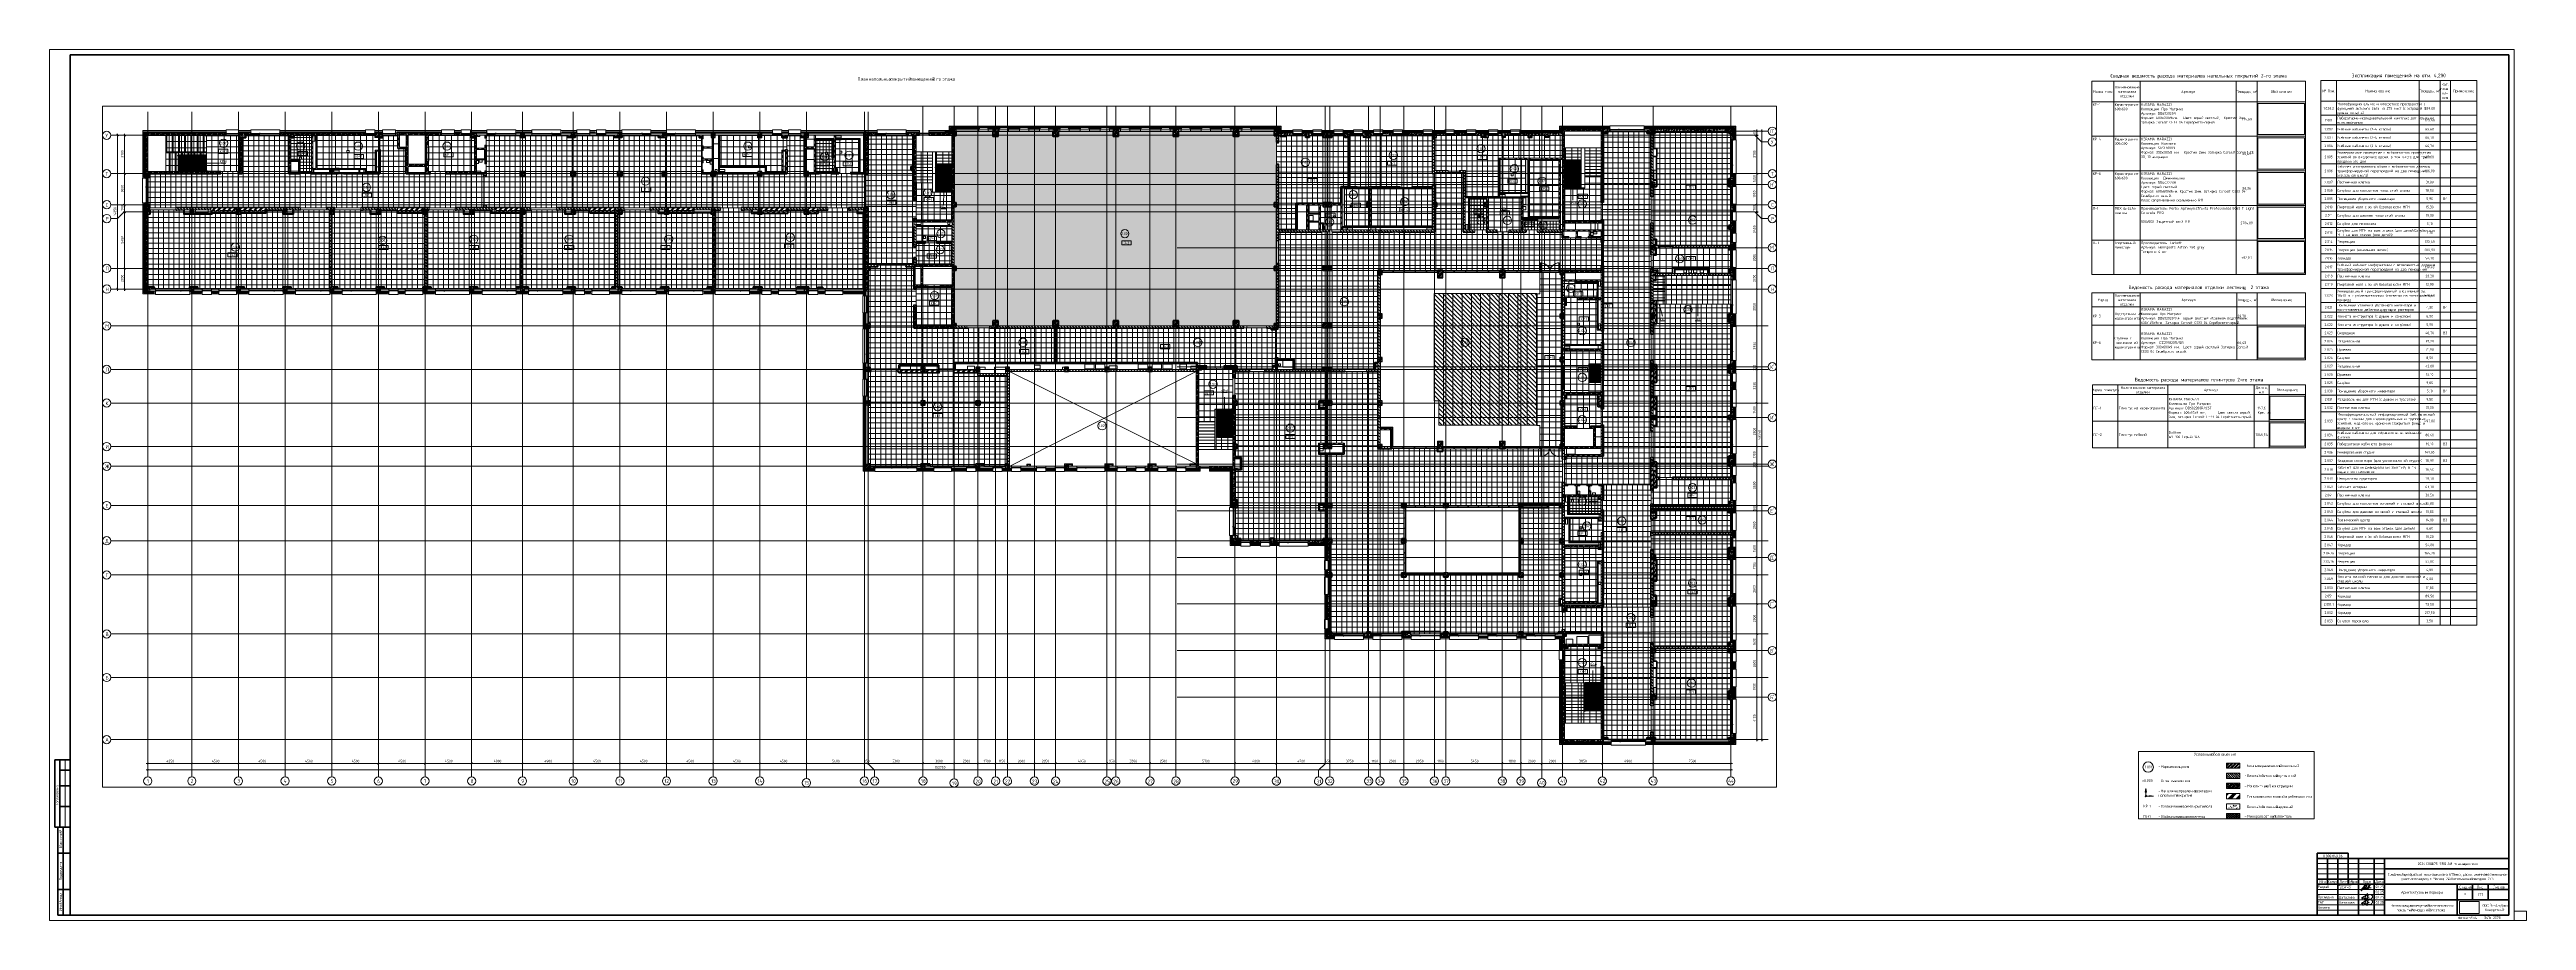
# Paper-space layout 'Layout1' of a CAD drawing. Header units: millimetres. Extents: x -2378 to 12, y 0 to 841.
# The model-space entities are those that its viewports show. They can reach past a viewport. Long polylines and large blocks are cut down to what shows.
import ezdxf

# ---------------------------------------------------------------- set-up
doc = ezdxf.new("R2010")
doc.units = ezdxf.units.MM
doc.linetypes.add('ADSK_Линия сетки', pattern=[2500, 2000, -250, 0, -250])
doc.linetypes.add('ADSK_Снесено', pattern=[450, 300, -150])
for name, color, linetype, lineweight in [('A-____-____-DIMS', 211, 'Continuous', 9), ('A-____-____-DIMS-100', 211, 'Continuous', 9), ('A-____-NOTE-TEXT', 131, 'Continuous', 20), ('A-AREA-____-IDEN', 2, 'Continuous', 20), ('A-DETL-____-OTLN', 90, 'Continuous', 9), ('A-DETL-____-THIN', 151, 'Continuous', 9), ('A-DETL-DEMO-OTLN', 6, 'ADSK_Снесено', 9), ('A-DETL-GENF-OTLN', 92, 'Continuous', 9), ('A-DOOR-____-MCUT', 31, 'Continuous', 9), ('A-DOOR-____-OTLN', 31, 'Continuous', 9), ('A-FLOR-____-IDEN', 11, 'Continuous', 20), ('A-FLOR-____-OTLN', 192, 'Continuous', 9), ('A-FLOR-____-PATT', 8, 'Continuous', 9), ('A-GENM-____-MCUT', 13, 'Continuous', 9), ('A-GENM-____-OTLN', 13, 'Continuous', 9), ('A-GLAZ-____-MCUT', 151, 'Continuous', 9), ('A-GLAZ-____-OTLN', 151, 'Continuous', 9), ('A-GLAZ-CURT-MCUT', 52, 'Continuous', 9), ('A-GLAZ-CURT-OTLN', 52, 'Continuous', 9), ('A-GLAZ-CWMG-MCUT', 51, 'Continuous', 9), ('A-GLAZ-CWMG-OTLN', 51, 'Continuous', 9), ('A-ROOF-___-IDEN', 132, 'Continuous', 20), ('A-ROOF-____-MCUT', 132, 'Continuous', 9), ('A-ROOF-____-OTLN', 132, 'Continuous', 9), ('A-ROOF-____-PATT', 132, 'Continuous', 9), ('A-ROOF-FNSH-MCUT', 132, 'Continuous', 9), ('A-WALL-____-MCUT', 113, 'Continuous', 9), ('A-WALL-____-OTLN', 113, 'Continuous', 9), ('A-WALL-____-PATT', 111, 'Continuous', 9), ('A-WALL-FNSH-MCUT', 113, 'Continuous', 9), ('G-____-____-SCHD', 231, 'Continuous', 20), ('G-____-____-TEXT', 231, 'Continuous', 9), ('G-____-TTLB-OTLN', 6, 'Continuous', 30), ('G-____-TTLB-THIN', 151, 'Continuous', 20), ('G-XREF-____-OTLN', 8, 'Continuous', 9), ('I-WALL-____-OTLN', 2, 'Continuous', 9), ('S-COLS-____-MCUT', 52, 'Continuous', 9), ('S-COLS-____-OTLN', 52, 'Continuous', 9), ('S-GRID-____-IDEN', 1, 'Continuous', 20), ('S-GRID-____-OTLN', 1, 'Continuous', 9), ('S-STRS-____-MBND', 31, 'Continuous', 9), ('S-STRS-____-OTLN', 31, 'Continuous', 9)]:
    doc.layers.add(name, color=color, linetype=linetype, lineweight=lineweight)
doc.layers.add('G-____-____-NPLT', color=191, linetype='Continuous')
doc.styles.add('Arial', font='arial.ttf', dxfattribs={"height": 1})
doc.styles.add('GOST Common', font='GOST_Common.ttf', dxfattribs={"width": 0.9, "height": 250})
doc.styles.add('GOST Common_1', font='GOST_Common.ttf', dxfattribs={"width": 0.9, "height": 300})
doc.styles.add('GOST Common_2', font='GOST_Common.ttf', dxfattribs={"width": 0.9, "height": 350})
doc.styles.add('GOST Common_3', font='GOST_Common.ttf', dxfattribs={"width": 0.9, "height": 2.5})
doc.styles.add('GOST Common_4', font='GOST_Common.ttf', dxfattribs={"width": 0.9, "height": 3.5})
doc.styles.add('ISOCPEUR', font='isocpeur.ttf', dxfattribs={"height": 250})
doc.styles.add('ISOCPEUR_1', font='isocpeur.ttf', dxfattribs={"height": 3})
doc.dimstyles.new('ADSK_Основной_2_5_мм', dxfattribs={"dimscale": 304.8, "dimtxt": 0.824897, "dimasz": 0.463911, "dimexe": 0.492126, "dimexo": 0.001615, "dimgap": 0.098425, "dimtad": 1, "dimlfac": 304.8, "dimrnd": 0.01, "dimdsep": 46, "dimtxsty": 'GOST Common', "dimblk1": 'OBLIQUE', "dimblk2": 'OBLIQUE', "dimsah": 1, "dimcen": 0.09, "dimdle": 0.492126, "dimazin": 2, "dimtfac": 1, "dimtdec": 4, "dimtix": 1, "dimtmove": 0, "dimatfit": 3, "dimfxl": 1, "dimtvp": 1, "dimtolj": 1, "dimtzin": 0, "dimlwd": 20, "dimlwe": 20, "dimarcsym": 2})
doc.dimstyles.new('ADSK_Основной_2_5_мм_Округление_до_10_мм', dxfattribs={"dimscale": 304.8, "dimtxt": 0.824897, "dimasz": 0.463911, "dimexe": 0.492126, "dimexo": 0.001615, "dimgap": 0.098425, "dimtad": 1, "dimdec": 0, "dimlfac": 304.8, "dimrnd": 10, "dimdsep": 46, "dimtxsty": 'GOST Common', "dimblk1": 'OBLIQUE', "dimblk2": 'OBLIQUE', "dimsah": 1, "dimcen": 0.09, "dimdle": 0.492126, "dimazin": 2, "dimtfac": 1, "dimtdec": 4, "dimtix": 1, "dimtmove": 0, "dimatfit": 3, "dimfxl": 1, "dimtvp": 1, "dimtolj": 1, "dimtzin": 0, "dimlwd": 20, "dimlwe": 20, "dimarcsym": 2})
picture_1 = doc.add_image_def('image1.png', size_in_pixel=(218, 133))
picture_2 = doc.add_image_def('image2.png', size_in_pixel=(541, 363))
picture_3 = doc.add_image_def('image3.png', size_in_pixel=(819, 547))
picture_4 = doc.add_image_def('image4.png', size_in_pixel=(618, 416))
picture_5 = doc.add_image_def('image5.png', size_in_pixel=(617, 414))
picture_6 = doc.add_image_def('image6.png', size_in_pixel=(817, 545))
picture_7 = doc.add_image_def('image7.png', size_in_pixel=(1388, 936))
picture_8 = doc.add_image_def('image8.png', size_in_pixel=(1388, 935))
pattern_1 = [(135, (0, 0), (-141.42136, -141.42136), [])]
pattern_2 = [(90, (140249, 57175), (-600, 4e-14), []), (180, (140249, 57175), (-7e-14, -600), [])]
pattern_3 = [(270, (136698.5, 51775), (600, 4e-14), []), (0, (136698.5, 51775), (0, 600), [])]
pattern_4 = [(45, (0, 0), (-251.4472, 251.4472), []), (45, (0, 381), (-251.4472, 251.4472), [])]
pattern_5 = [(270, (136699, 53275), (600, 4e-14), []), (0, (136699, 53275), (0, 600), [])]
pattern_6 = [(90, (75730, 56775), (-600, 4e-14), []), (180, (75730, 56775), (-7e-14, -600), [])]
pattern_7 = [(270, (76000, 51675), (600, 4e-14), []), (0, (76000, 51675), (0, 600), [])]
pattern_8 = [(45, (0, 0), (-224.5064, 224.5064), []), (45, (79.38, 0), (0, 449.0128), []), (45, (-79.38, 0), (0, 449.0128), [])]
pattern_9 = [(180, (1749.95, 58375), (7e-14, -600), []), (270, (1749.95, 58375), (600, 4e-14), [])]
pattern_10 = [(0, (5649.95, 54875), (0, 600), []), (90, (5649.95, 54875), (-600, 4e-14), [])]
pattern_11 = [(270, (136700, 1625), (600, 4e-14), []), (0, (136700, 1625), (0, 600), [])]
pattern_12 = [(90, (140250, 5525), (-600, 4e-14), []), (180, (140250, 5525), (7e-14, -600), [])]
pattern_13 = [(45, (0, 0), (-141.42136, 141.42136), []), (135, (0, 0), (-141.42136, -141.42136), [])]
pattern_14 = [(135, (0, 0), (-84.85281, -84.85281), []), (225, (0, 0), (84.85281, -84.85281), [])]
pattern_15 = [(45, (0, 0), (-70.71068, 70.71068), []), (135, (0, 0), (-70.71068, -70.71068), [])]
pattern_16 = [(0, (5650, 54875), (0, 600), []), (90, (5650, 54875), (-600, 4e-14), [])]
pattern_17 = [(90, (140250, 5525), (-600, 4e-14), []), (180, (140250, 5525), (7e-14, -600), [])]
pattern_18 = [(270, (76000, 52875), (600, 4e-14), []), (0, (76000, 52875), (0, 600), [])]
pattern_19 = [(270, (101360, 28025), (600, 4e-14), []), (0, (101360, 28025), (0, 600), [])]
pattern_20 = [(90, (104700, 33425), (-600, 4e-14), []), (180, (104700, 33425), (-7e-14, -600), [])]
pattern_21 = [(90, (104700, 31925), (-600, 4e-14), []), (180, (104700, 31925), (7e-14, -600), [])]
pattern_22 = [(135, (0, 0), (-142.5612, -142.5612), []), (135, (142.56, 0), (-142.5612, -142.5612), [252.016, -50.403, 3.353, -47.05])]
pattern_23 = [(50, (0, 0), (364.36793, -31.8783), [38.1, -419.1]), (355, (0, 0), (-70.48585, 382.1133), [30.48, -335.28]), (100.451, (30.36, -2.66), (293.885, 350.2334), [32.38, -356.18]), (46.184, (0, 101.6), (542.1585, -84.0858), [57.15, -628.65]), (96.636, (45.2, 94.6), (474.8049, 494.8554), [48.57, -534.27]), (351.184, (0, 101.6), (474.8102, 494.85), [45.72, -502.92]), (21, (50.8, 76.2), (303.22847, -204.53046), [38.1, -419.1]), (326, (50.8, 76.2), (123.6039, 368.37604), [30.48, -335.28]), (71.451, (76.07, 59.16), (426.8341, 163.8427), [32.38, -356.18]), (37.5, (0, 0), (6.17665, 169.11015), [16.764, -314.452, 16.764, -323.596, -336.55]), (37.5, (0, 0), (6.17665, 169.11015), [-671.576, 16.764, -319.786]), (7.5, (0, 0), (133.63888, 200.3615), [16.764, -177.292, 16.764, -306.832, -128.27]), (7.5, (0, 0), (133.63888, 200.3615), [-517.652, 16.764, -111.506]), (327.5, (-113.28, 0), (271.18182, -11.45836), [16.764, -110.236, 16.764, -379.476, -525.78]), (327.5, (-113.28, 0), (271.18182, -11.45836), [-523.24, 16.764, -509.016]), (317.5, (-164.08, 0), (296.2585, 50.85285), [16.764, -148.336, 16.764, -246.38, -373.38]), (317.5, (-164.08, 0), (296.2585, 50.85285), [-428.244, 16.764, -356.616])]
pattern_24 = [(135, (57498.11, 0), (-84.85281, -84.85281), []), (225, (57498.11, 0), (84.85281, -84.85281), [])]
pattern_25 = [(135, (57498.1, 0), (-212.13203, -212.13203), [])]
pattern_26 = [(270, (92023.1, 47450), (500, 3e-14), []), (0, (92023.1, 47450), (0, 500), [])]
pattern_27 = [(180, (197508.1, 42982.66), (-6e-14, -500), []), (270, (197508.1, 42982.66), (500, 3e-14), [])]
pattern_28 = [(180, (196708.5, 42962.66), (-6e-14, -500), []), (270, (196708.5, 42962.66), (500, 3e-14), [])]
pattern_29 = [(45, (57498.11, 0), (-142.5612, 142.5612), []), (45, (57640.68, 0), (-142.5612, 142.5612), [252.016, -50.403, 3.353, -47.05])]

# ---------------------------------------------------------------- blocks, each defined once
blk = doc.blocks.new('SRG_Основная Надпись - Форма 3-3366636-Экспликация помещений_ План напольных покрытий помещений 2-го этажа')
at = {"layer": 'A-____-NOTE-TEXT'}
for p, q in [((-327, -113.5), (-327, -118.5)), ((-362, -133.5), (-362, -128.5)), ((-362, -128.5), (-342, -128.5)), ((-342, -133.5), (-362, -133.5)), ((-342, -133.5), (-342, -128.5)), ((-342, -128.5), (-327, -128.5)), ((-342, -128.5), (-342, -133.5)), ((-327, -133.5), (-342, -133.5)), ((-327, -123.5), (-327, -128.5)), ((-327, -128.5), (-327, -133.5))]:
    blk.add_line(p, q, dxfattribs=at)
at = {"layer": 'G-____-TTLB-OTLN', "lineweight": 50}
for p, q in [((-2550, 687.5), (-2550, -143.5)), ((-197, 687.5), (-2550, 687.5)), ((-197, -143.5), (-197, 687.5)), ((-2565, 6.5), (-2550, 6.5)), ((-2565, 6.5), (-2565, -58.5)), ((-2560, 6.5), (-2560, -58.5)), ((-2560, -3.5), (-2550, -3.5)), ((-2560, -18.5), (-2550, -18.5)), ((-2560, -38.5), (-2550, -38.5)), ((-2565, -58.5), (-2550, -58.5)), ((-2562, -58.5), (-2550, -58.5)), ((-2562, -58.5), (-2562, -143.5)), ((-2557, -58.5), (-2557, -143.5)), ((-2562, -83.5), (-2550, -83.5)), ((-382, -83.5), (-352, -83.5)), ((-382, -88.5), (-382, -83.5)), ((-382, -88.5), (-382, -143.5)), ((-197, -88.5), (-382, -88.5)), ((-352, -83.5), (-352, -88.5)), ((-327, -88.5), (-327, -143.5)), ((-317, -88.5), (-317, -143.5)), ((-2562, -118.5), (-2550, -118.5)), ((-197, -98.5), (-317, -98.5)), ((-247, -113.5), (-247, -143.5)), ((-197, -118.5), (-247, -118.5)), ((-232, -113.5), (-232, -128.5)), ((-217, -113.5), (-217, -128.5)), ((-197, -128.5), (-317, -128.5)), ((-2562, -143.5), (-2550, -143.5))]:
    blk.add_line(p, q, dxfattribs=at)
at = {"layer": 'G-____-TTLB-THIN'}
for p, q in [((-2570, 692.5), (-2570, -148.5)), ((-2570, 692.5), (-192, 692.5)), ((-192, 692.5), (-192, -148.5)), ((-2555, 6.5), (-2555, -58.5)), ((-317, -93.5), (-382, -93.5)), ((-317, -98.5), (-382, -98.5)), ((-192, -148.5), (-2570, -148.5))]:
    blk.add_line(p, q, dxfattribs=at)
at = {"layer": 'G-XREF-____-OTLN', "flags": 128}
for points in [[(-337.7, -132.2), (-338.1, -132.3), (-338.2, -132.5), (-338.4, -132.7), (-338.5, -132.9), (-338.5, -133.1), (-338.6, -133.3), (-338.5, -133.4), (-338.4, -133.5), (-338.3, -133.5), (-338.2, -133.6), (-338.1, -133.6), (-337.9, -133.6), (-337.7, -133.6), (-337.5, -133.6), (-337.4, -133.6), (-337.3, -133.6), (-337.2, -133.5), (-337, -133.4), (-336.9, -133.4), (-336.8, -133.3), (-336.6, -133.1), (-336.5, -133), (-336.4, -132.9), (-336.4, -132.8), (-336.3, -132.7), (-336.2, -132.6), (-336.2, -132.5), (-336.2, -132.4), (-336.2, -132.3), (-336.2, -132.2), (-336.3, -132.1), (-336.3, -132), (-336.4, -132), (-336.5, -131.9), (-336.6, -131.9), (-336.7, -131.9), (-336.8, -131.9), (-337, -131.8), (-337.2, -131.8), (-337.3, -131.8), (-337.4, -131.8), (-337.6, -131.8), (-337.8, -131.8), (-338.1, -131.8), (-338.3, -131.9), (-338.5, -131.9), (-338.7, -131.9), (-338.9, -131.9), (-339, -132), (-339.3, -132.1), (-339.1, -131.9), (-339, -131.8), (-338.8, -131.6), (-338.7, -131.6), (-338.4, -131.4), (-338.2, -131.2), (-338.1, -131.2), (-337.9, -131), (-337.4, -130.7), (-337.1, -130.6), (-336.8, -130.4), (-336.4, -130.1), (-336.1, -129.9), (-335.7, -129.6), (-335.3, -129.2), (-334.8, -128.9), (-334.5, -128.7), (-334.1, -128.4), (-333.7, -128), (-333.5, -127.7), (-333.3, -127.4), (-333.3, -127.4), (-334.3, -128.9), (-334.5, -129.2), (-334.7, -129.5), (-335, -129.9), (-335.2, -130.3), (-335.3, -130.7), (-335.5, -131.1), (-335.7, -131.5), (-335.8, -131.9), (-335.9, -132.3), (-335.9, -132.6), (-335.9, -132.8), (-335.9, -133), (-335.9, -133.1)], [(-336.5, -132.6), (-335.8, -132.5), (-335.5, -132.4), (-335.2, -132.5), (-335.1, -132.5)], [(-335.2, -132), (-335.3, -132.2), (-335.3, -132.4), (-335.4, -132.6), (-335.4, -132.9), (-335.4, -133), (-335.2, -133), (-335.2, -133), (-335.1, -133), (-335, -132.9), (-334.9, -132.8), (-334.8, -132.6), (-334.7, -132.4), (-334.6, -132.3), (-334.6, -132.5), (-334.7, -132.6), (-334.7, -132.8), (-334.7, -132.9), (-334.6, -133), (-334.6, -133), (-334.5, -133), (-334.4, -132.9), (-334.3, -132.8), (-334.3, -132.7), (-334.2, -132.6), (-334.1, -132.3), (-334.1, -132.5), (-334.1, -132.7), (-334.1, -132.9), (-334.1, -132.9), (-334, -132.9), (-333.9, -132.9), (-333.8, -132.8), (-333.7, -132.7), (-333.6, -132.6), (-333.6, -132.4), (-333.6, -132.7), (-333.6, -132.8), (-333.6, -132.9), (-333.5, -132.9), (-333.4, -132.9), (-333.4, -132.8), (-333.3, -132.7), (-333.3, -132.6), (-333.2, -132.4), (-333.3, -132.7), (-333.3, -132.8), (-333.2, -132.9), (-333.1, -132.9), (-333, -132.9), (-332.8, -132.9), (-332.7, -132.7), (-332.6, -132.5), (-332.7, -132.8), (-332.6, -132.9), (-332.5, -132.9), (-332.4, -132.8), (-332.3, -132.7), (-332.2, -132.9), (-332, -132.9), (-332, -132.7), (-331.9, -132.9), (-331.7, -133), (-331.7, -133), (-331.6, -132.8), (-331.6, -132.7), (-331.6, -132.8), (-331.5, -132.9), (-331.4, -132.9), (-331.4, -132.8), (-331.4, -132.7), (-331.3, -132.9), (-331.2, -133), (-331.2, -133), (-331.1, -133.1), (-330.9, -133.1), (-330.9, -133.1), (-330.7, -133.2), (-330.5, -133.1), (-330.2, -132.9), (-329.8, -132.6), (-329.5, -132.3), (-329.1, -131.9), (-328.7, -131.4), (-328.5, -130.9), (-328.5, -130.6), (-328.5, -130.3), (-328.7, -129.8), (-328.8, -129.5), (-329, -129.2), (-329.5, -129), (-329.9, -128.7), (-330.3, -128.5), (-330.8, -128.4), (-331.2, -128.4), (-331.5, -128.4), (-331.6, -128.4), (-331.9, -128.5), (-332.2, -128.6), (-332.7, -128.9), (-332.9, -129.1), (-333.2, -129.4), (-333.4, -129.8), (-333.5, -130.3), (-333.4, -130.6), (-333.1, -130.8), (-332.7, -131), (-332.4, -131), (-332, -131), (-331.9, -130.9)], [(-334.7, -133.7), (-334.4, -133.7), (-334.1, -133.7), (-333.7, -133.7), (-333.1, -133.8)], [(-334.2, -131.8), (-334, -131.8), (-333.9, -131.7), (-333.6, -131.7), (-333.3, -131.7), (-333.2, -131.8)]]:
    blk.add_lwpolyline(points, dxfattribs=at)
at = {"layer": 'G-____-TTLB-OTLN', "lineweight": 9, "char_height": 2.5, "attachment_point": 1, "rotation": 90, "style": 'GOST Common_3'}
for s, insert, width in [('Согласовано', (-2563.9, -37.1), 21.573), ('\\fGOST Common|b0|i0|c204|p34|;\\W.9;№', (-2560.6, -64.4), 3.319), ('инв', (-2560.6, -70.6), 5.844), ('. ', (-2560.6, -65.8), 1.732), ('. ', (-2560.6, -72), 1.732), ('Взам', (-2560.6, -78.9), 8.37), ('дата', (-2560.6, -99.4), 8.73), ('\\fGOST Common|b0|i0|c204|p34|;\\W.9; ', (-2560.6, -100.1), 0.938), ('Подп', (-2560.6, -109.8), 8.009), ('\\fGOST Common|b0|i0|c204|p34|;\\W.9;и', (-2560.6, -101.7), 1.948), ('. ', (-2560.6, -103.2), 1.732), ('\\fGOST Common|b0|i0|c204|p34|;\\W.9;№', (-2560.6, -132.8), 3.319), ('\\fGOST Common|b0|i0|c204|p34|;\\W.9; ', (-2560.6, -130.1), 0.938), ('Инв', (-2560.6, -139.2), 6.061), ('подл', (-2560.6, -129.3), 7.792), ('\\fGOST Common|b0|i0|c204|p34|;\\W.9;.', (-2560.6, -122.9), 0.794), ('. ', (-2560.6, -134.2), 1.732)]:
    blk.add_mtext(s, dxfattribs=dict(at, insert=insert, width=width))
at = {"layer": 'G-____-TTLB-OTLN', "lineweight": 9, "char_height": 2.5, "attachment_point": 1, "style": 'GOST Common_3'}
for s, insert, width in [('0.000=', (-376.2, -84.9), 10.534), ('Изм', (-379.9, -109.7), 6.133), ('\\fGOST Common|b0|i0|c204|p34|;\\W.9;.', (-374.8, -109.7), 0.794), ('\\fGOST Common|b0|i0|c204|p34|;\\W.9;.', (-331.5, -109.7), 0.794), ('Дата', (-325.8, -109.7), 9.235), ('Стадия', (-244.6, -115), 12.41), ('Лист', (-227.9, -115), 8.297), ('Листов', (-212.3, -115), 12.194), ('Формат', (-246.2, -144.7), 13.42), ('\\fGOST Common|b0|i0|c204|p34|;\\W.9; ', (-235.2, -144.7), 0.938), ('\\fGOST Common|b0|i0|c204|p34|;\\W.9;А', (-234.4, -144.7), 2.453), ('\\fGOST Common|b0|i0|c204|p34|;\\W.9;1', (-232.4, -144.7), 1.371), ('\\fGOST Common|b0|i0|c204|p34|;\\W.9;х', (-231.2, -144.7), 1.948), ('\\fGOST Common|b0|i0|c204|p34|;\\W.9;4', (-229.6, -144.7), 2.165), ('841 ', (-220.8, -144.5), 6.422), ('\\fGOST Common|b0|i0|c204|p34|;\\W.9;х', (-215.5, -144.5), 1.948), (' 2378', (-213.9, -144.5), 8.73)]:
    blk.add_mtext(s, dxfattribs=dict(at, insert=insert, width=width))
at = {"layer": 'G-____-TTLB-OTLN', "lineweight": 9, "insert": (-361.7, -129.9), "char_height": 2.5, "width": 17.533, "attachment_point": 1, "style": 'GOST Common_3', "bg_fill": 3, "box_fill_scale": 1.25, "bg_fill_color": 256, "bg_fill_true_color": 13158600, "bg_fill_transparency": 0}
blk.add_mtext('Шаталова', dxfattribs=at)
at = {"layer": 'A-____-NOTE-TEXT'}
for p, q in [((-362, -128.5), (-362, -123.5)), ((-362, -123.5), (-342, -123.5)), ((-342, -128.5), (-362, -128.5)), ((-342, -128.5), (-342, -123.5)), ((-342, -123.5), (-327, -123.5)), ((-342, -123.5), (-342, -128.5)), ((-327, -128.5), (-342, -128.5))]:
    blk.add_line(p, q, dxfattribs=at)
at = {"layer": 'G-____-TTLB-OTLN', "lineweight": 50}
blk.add_line((-2550, -143.5), (-197, -143.5), dxfattribs=at)
at = {"layer": 'G-XREF-____-OTLN', "flags": 128}
for points in [[(-337.7, -127.2), (-338.1, -127.3), (-338.2, -127.5), (-338.4, -127.7), (-338.5, -127.9), (-338.5, -128.1), (-338.6, -128.3), (-338.5, -128.4), (-338.4, -128.5), (-338.3, -128.5), (-338.2, -128.6), (-338.1, -128.6), (-337.9, -128.6), (-337.7, -128.6), (-337.5, -128.6), (-337.4, -128.6), (-337.3, -128.6), (-337.2, -128.5), (-337, -128.4), (-336.9, -128.4), (-336.8, -128.3), (-336.6, -128.1), (-336.5, -128), (-336.4, -127.9), (-336.4, -127.8), (-336.3, -127.7), (-336.2, -127.6), (-336.2, -127.5), (-336.2, -127.4), (-336.2, -127.3), (-336.2, -127.2), (-336.3, -127.1), (-336.3, -127), (-336.4, -127), (-336.5, -126.9), (-336.6, -126.9), (-336.7, -126.9), (-336.8, -126.9), (-337, -126.8), (-337.2, -126.8), (-337.3, -126.8), (-337.4, -126.8), (-337.6, -126.8), (-337.8, -126.8), (-338.1, -126.8), (-338.3, -126.9), (-338.5, -126.9), (-338.7, -126.9), (-338.9, -126.9), (-339, -127), (-339.3, -127.1), (-339.1, -126.9), (-339, -126.8), (-338.8, -126.6), (-338.7, -126.6), (-338.4, -126.4), (-338.2, -126.2), (-338.1, -126.2), (-337.9, -126), (-337.4, -125.7), (-337.1, -125.6), (-336.8, -125.4), (-336.4, -125.1), (-336.1, -124.9), (-335.7, -124.6), (-335.3, -124.2), (-334.8, -123.9), (-334.5, -123.7), (-334.1, -123.4), (-333.7, -123), (-333.5, -122.7), (-333.3, -122.4), (-333.3, -122.4), (-334.3, -123.9), (-334.5, -124.2), (-334.7, -124.5), (-335, -124.9), (-335.2, -125.3), (-335.3, -125.7), (-335.5, -126.1), (-335.7, -126.5), (-335.8, -126.9), (-335.9, -127.3), (-335.9, -127.6), (-335.9, -127.8), (-335.9, -128), (-335.9, -128.1)], [(-336.5, -127.6), (-335.8, -127.5), (-335.5, -127.4), (-335.2, -127.5), (-335.1, -127.5)], [(-335.2, -127), (-335.3, -127.2), (-335.3, -127.4), (-335.4, -127.6), (-335.4, -127.9), (-335.4, -128), (-335.2, -128), (-335.2, -128), (-335.1, -128), (-335, -127.9), (-334.9, -127.8), (-334.8, -127.6), (-334.7, -127.4), (-334.6, -127.3), (-334.6, -127.5), (-334.7, -127.6), (-334.7, -127.8), (-334.7, -127.9), (-334.6, -128), (-334.6, -128), (-334.5, -128), (-334.4, -127.9), (-334.3, -127.8), (-334.3, -127.7), (-334.2, -127.6), (-334.1, -127.3), (-334.1, -127.5), (-334.1, -127.7), (-334.1, -127.9), (-334.1, -127.9), (-334, -127.9), (-333.9, -127.9), (-333.8, -127.8), (-333.7, -127.7), (-333.6, -127.6), (-333.6, -127.4), (-333.6, -127.7), (-333.6, -127.8), (-333.6, -127.9), (-333.5, -127.9), (-333.4, -127.9), (-333.4, -127.8), (-333.3, -127.7), (-333.3, -127.6), (-333.2, -127.4), (-333.3, -127.7), (-333.3, -127.8), (-333.2, -127.9), (-333.1, -127.9), (-333, -127.9), (-332.8, -127.9), (-332.7, -127.7), (-332.6, -127.5), (-332.7, -127.8), (-332.6, -127.9), (-332.5, -127.9), (-332.4, -127.8), (-332.3, -127.7), (-332.2, -127.9), (-332, -127.9), (-332, -127.7), (-331.9, -127.9), (-331.7, -128), (-331.7, -128), (-331.6, -127.8), (-331.6, -127.7), (-331.6, -127.8), (-331.5, -127.9), (-331.4, -127.9), (-331.4, -127.8), (-331.4, -127.7), (-331.3, -127.9), (-331.2, -128), (-331.2, -128), (-331.1, -128.1), (-330.9, -128.1), (-330.9, -128.1), (-330.7, -128.2), (-330.5, -128.1), (-330.2, -127.9), (-329.8, -127.6), (-329.5, -127.3), (-329.1, -126.9), (-328.7, -126.4), (-328.5, -125.9), (-328.5, -125.6), (-328.5, -125.3), (-328.7, -124.8), (-328.8, -124.5), (-329, -124.2), (-329.5, -124), (-329.9, -123.7), (-330.3, -123.5), (-330.8, -123.4), (-331.2, -123.4), (-331.5, -123.4), (-331.6, -123.4), (-331.9, -123.5), (-332.2, -123.6), (-332.7, -123.9), (-332.9, -124.1), (-333.2, -124.4), (-333.4, -124.8), (-333.5, -125.3), (-333.4, -125.6), (-333.1, -125.8), (-332.7, -126), (-332.4, -126), (-332, -126), (-331.9, -125.9)], [(-334.7, -128.7), (-334.4, -128.7), (-334.1, -128.7), (-333.7, -128.7), (-333.1, -128.8)], [(-334.2, -126.8), (-334, -126.8), (-333.9, -126.7), (-333.6, -126.7), (-333.3, -126.7), (-333.2, -126.8)]]:
    blk.add_lwpolyline(points, dxfattribs=at)
at = {"layer": 'G-____-TTLB-OTLN', "lineweight": 9, "insert": (-361.7, -124.9), "char_height": 2.5, "width": 17.533, "attachment_point": 1, "style": 'GOST Common_3', "bg_fill": 3, "box_fill_scale": 1.25, "bg_fill_color": 256, "bg_fill_true_color": 13158600, "bg_fill_transparency": 0}
blk.add_mtext('Шаталова', dxfattribs=at)
at = {"layer": 'A-____-NOTE-TEXT'}
for p, q in [((-362, -118.5), (-362, -113.5)), ((-362, -113.5), (-342, -113.5)), ((-342, -118.5), (-362, -118.5)), ((-342, -118.5), (-342, -113.5)), ((-342, -113.5), (-327, -113.5)), ((-342, -113.5), (-342, -118.5)), ((-327, -118.5), (-342, -118.5))]:
    blk.add_line(p, q, dxfattribs=at)
at = {"layer": 'G-____-TTLB-THIN'}
for p, q in [((-317, -133.5), (-382, -133.5)), ((-317, -138.5), (-382, -138.5))]:
    blk.add_line(p, q, dxfattribs=at)
at = {"layer": 'G-XREF-____-OTLN'}
for points, knots in [([(-335.1, -112.9), (-335.1, -112.9), (-335.1, -112.9), (-335.1, -112.9), (-335, -112.9), (-335, -112.9), (-335, -112.9), (-335, -112.9), (-334.9, -112.9), (-334.9, -112.8), (-334.9, -112.8), (-334.9, -112.8), (-334.9, -112.8), (-334.9, -112.8), (-334.9, -112.8), (-334.9, -112.8), (-334.9, -112.8), (-334.9, -112.8), (-334.9, -112.8), (-334.9, -112.8), (-334.9, -112.8), (-334.9, -112.8), (-334.9, -112.8), (-334.9, -112.8), (-334.9, -112.8), (-334.9, -112.8), (-334.9, -112.8), (-334.9, -112.8), (-334.9, -112.8), (-334.9, -112.8), (-334.9, -112.8), (-334.9, -112.8), (-334.9, -112.8), (-334.9, -112.8), (-334.9, -112.8), (-334.9, -112.8), (-334.9, -112.8), (-334.9, -112.8), (-334.9, -112.8), (-334.9, -112.8), (-334.9, -112.8), (-334.9, -112.8), (-334.9, -112.8), (-334.9, -112.8), (-334.9, -112.8), (-334.9, -112.8), (-334.9, -112.8), (-334.9, -112.8), (-334.9, -112.8), (-335, -112.8), (-335, -112.8), (-335, -112.8), (-335, -112.8), (-335, -112.8), (-335, -112.9), (-335.1, -112.9), (-335.1, -112.9), (-335.2, -112.9), (-335.3, -113), (-335.4, -113.1), (-335.5, -113.2), (-335.6, -113.3), (-335.6, -113.4), (-335.7, -113.5), (-335.8, -113.6), (-335.8, -113.7), (-335.9, -113.8), (-336, -114), (-336.1, -114.2), (-336.2, -114.4), (-336.4, -114.8), (-336.6, -115.2), (-336.8, -115.6), (-337, -116.1), (-337.1, -116.6), (-337.4, -117.2), (-337.6, -117.7), (-337.9, -118.1), (-338, -118.4), (-338.2, -118.6), (-338.3, -118.8), (-338.4, -118.9), (-338.5, -119), (-338.5, -119.1), (-338.6, -119.2), (-338.7, -119.3), (-338.7, -119.3), (-338.7, -119.4), (-338.8, -119.5), (-338.8, -119.5), (-338.9, -119.6), (-339, -119.6), (-339, -119.6), (-339.1, -119.7), (-339.1, -119.7), (-339.2, -119.7), (-339.2, -119.7), (-339.3, -119.7), (-339.3, -119.7), (-339.3, -119.7), (-339.4, -119.7), (-339.4, -119.7), (-339.4, -119.7), (-339.4, -119.7), (-339.4, -119.6), (-339.4, -119.6), (-339.4, -119.6), (-339.4, -119.6), (-339.4, -119.6), (-339.4, -119.5), (-339.4, -119.5), (-339.4, -119.4), (-339.4, -119.2), (-339.3, -119), (-339.2, -118.8), (-339.2, -118.7), (-339.1, -118.6), (-339, -118.4), (-338.9, -118.2), (-338.7, -117.9), (-338.5, -117.5), (-338.2, -117.1), (-337.9, -116.8), (-337.6, -116.5), (-337.3, -116.3), (-337.1, -116), (-336.8, -115.8), (-336.5, -115.5), (-336.2, -115.3), (-335.9, -115.1), (-335.6, -114.9), (-335.4, -114.6), (-335.2, -114.4), (-335, -114.2), (-334.9, -114.1), (-334.8, -114), (-334.7, -113.9), (-334.7, -113.8), (-334.6, -113.7), (-334.6, -113.6), (-334.5, -113.5), (-334.5, -113.5), (-334.5, -113.5), (-334.5, -113.4), (-334.5, -113.4), (-334.4, -113.4), (-334.4, -113.3), (-334.4, -113.3), (-334.4, -113.3), (-334.4, -113.3), (-334.4, -113.2), (-334.4, -113.2), (-334.4, -113.2), (-334.4, -113.2), (-334.4, -113.2), (-334.4, -113.2), (-334.4, -113.2), (-334.4, -113.2), (-334.4, -113.2), (-334.4, -113.2), (-334.5, -113.2), (-334.5, -113.2), (-334.5, -113.2), (-334.5, -113.2), (-334.5, -113.2), (-334.5, -113.2), (-334.5, -113.2), (-334.5, -113.2), (-334.5, -113.2), (-334.6, -113.2), (-334.6, -113.2), (-334.7, -113.3), (-334.7, -113.3), (-334.7, -113.3), (-334.7, -113.4), (-334.8, -113.4), (-334.8, -113.5), (-334.9, -113.6), (-334.9, -113.7), (-335, -113.9), (-335.2, -114.2), (-335.4, -114.6), (-335.5, -115), (-335.6, -115.2), (-335.7, -115.4), (-335.8, -115.7), (-335.9, -115.9), (-336, -116.1), (-336.1, -116.3), (-336.3, -116.6), (-336.4, -116.8), (-336.4, -116.9), (-336.5, -117), (-336.6, -117.1), (-336.6, -117.2), (-336.7, -117.4), (-336.8, -117.6), (-336.9, -117.7), (-337, -117.9), (-337.1, -118), (-337.1, -118.1), (-337.1, -118.2), (-337.2, -118.3), (-337.2, -118.4), (-337.2, -118.4), (-337.3, -118.5), (-337.3, -118.5), (-337.3, -118.6), (-337.3, -118.6), (-337.3, -118.6), (-337.3, -118.6), (-337.3, -118.6), (-337.3, -118.7), (-337.3, -118.7), (-337.3, -118.7), (-337.3, -118.7), (-337.3, -118.7), (-337.3, -118.7), (-337.3, -118.7), (-337.3, -118.7), (-337.3, -118.7), (-337.3, -118.7), (-337.3, -118.7), (-337.3, -118.7), (-337.3, -118.7), (-337.3, -118.7), (-337.3, -118.7), (-337.3, -118.7), (-337.3, -118.7), (-337.3, -118.7), (-337.3, -118.7), (-337.3, -118.7), (-337.3, -118.7), (-337.3, -118.7), (-337.3, -118.7), (-337.3, -118.6), (-337.3, -118.6), (-337.3, -118.6), (-337.3, -118.6), (-337.2, -118.6), (-337.2, -118.6), (-337.2, -118.6), (-337.2, -118.6), (-337.2, -118.5), (-337.2, -118.5), (-337.1, -118.5), (-337.1, -118.4), (-337.1, -118.3), (-337, -118.3), (-337, -118.2), (-336.9, -118.1), (-336.9, -118), (-336.8, -117.9), (-336.8, -117.9), (-336.7, -117.8), (-336.6, -117.6), (-336.5, -117.4), (-336.4, -117.2), (-336.3, -117.1), (-336.3, -117), (-336.2, -116.9), (-336.1, -116.8), (-336.1, -116.7), (-336, -116.6), (-336, -116.5), (-335.9, -116.4), (-335.9, -116.4), (-335.9, -116.3), (-335.8, -116.3), (-335.8, -116.2), (-335.8, -116.2), (-335.8, -116.1), (-335.8, -116.1), (-335.8, -116.1), (-335.7, -116), (-335.7, -116), (-335.7, -116), (-335.7, -116), (-335.7, -116), (-335.7, -115.9), (-335.7, -115.9), (-335.7, -115.9), (-335.7, -115.9), (-335.7, -115.9), (-335.7, -115.9), (-335.7, -115.9), (-335.7, -115.9), (-335.7, -115.9), (-335.7, -115.9), (-335.7, -115.9), (-335.7, -115.9), (-335.7, -115.9), (-335.7, -115.9), (-335.7, -115.9), (-335.7, -115.9), (-335.7, -115.9), (-335.7, -115.9), (-335.7, -115.9), (-335.7, -115.9), (-335.7, -115.9), (-335.7, -115.9), (-335.7, -115.9), (-335.7, -115.9), (-335.7, -115.9), (-335.7, -115.9), (-335.7, -115.9), (-335.7, -115.9), (-335.7, -115.9), (-335.7, -115.9), (-335.7, -115.9), (-335.7, -115.9), (-335.7, -115.9), (-335.7, -115.9), (-335.7, -115.9), (-335.7, -115.9), (-335.7, -115.9), (-335.7, -115.9), (-335.7, -116), (-335.7, -116), (-335.7, -116), (-335.7, -116), (-335.7, -116), (-335.7, -116), (-335.8, -116), (-335.8, -116), (-335.8, -116), (-335.8, -116), (-335.8, -116.1), (-335.8, -116.1), (-335.8, -116.1), (-335.8, -116.2), (-335.9, -116.3), (-336, -116.5), (-336, -116.7), (-336.1, -116.9), (-336.1, -117), (-336.2, -117.1), (-336.2, -117.2), (-336.2, -117.2), (-336.2, -117.3), (-336.2, -117.3), (-336.2, -117.4), (-336.3, -117.4), (-336.3, -117.5), (-336.3, -117.5), (-336.3, -117.5), (-336.3, -117.5), (-336.3, -117.6), (-336.3, -117.6), (-336.4, -117.6), (-336.4, -117.7), (-336.4, -117.7), (-336.4, -117.7), (-336.4, -117.7), (-336.4, -117.8), (-336.4, -117.8), (-336.4, -117.8), (-336.4, -117.8), (-336.4, -117.8), (-336.4, -117.8), (-336.4, -117.8), (-336.4, -117.8), (-336.4, -117.8), (-336.4, -117.8), (-336.5, -117.9), (-336.5, -117.9), (-336.5, -117.9), (-336.5, -117.9), (-336.5, -117.9), (-336.5, -117.9), (-336.5, -117.9), (-336.5, -117.9), (-336.5, -117.9), (-336.5, -117.9), (-336.5, -117.9), (-336.5, -117.9), (-336.5, -117.9), (-336.5, -117.9), (-336.5, -117.9), (-336.5, -117.9), (-336.5, -117.9), (-336.5, -117.9), (-336.5, -117.9), (-336.5, -117.9), (-336.5, -117.9), (-336.5, -117.9), (-336.5, -117.9), (-336.5, -117.9), (-336.5, -117.9), (-336.5, -117.9), (-336.5, -117.9), (-336.5, -117.9), (-336.5, -117.9), (-336.5, -117.9), (-336.5, -117.9), (-336.5, -117.9), (-336.5, -117.9), (-336.5, -117.9), (-336.4, -117.9), (-336.4, -117.9), (-336.4, -117.9), (-336.4, -117.9), (-336.4, -117.9), (-336.4, -117.9), (-336.4, -117.9), (-336.4, -117.9), (-336.4, -117.9), (-336.4, -117.8), (-336.4, -117.8), (-336.4, -117.8), (-336.4, -117.8), (-336.4, -117.8), (-336.4, -117.8), (-336.4, -117.8), (-336.4, -117.8), (-336.4, -117.8), (-336.4, -117.7), (-336.3, -117.7), (-336.3, -117.7), (-336.3, -117.7), (-336.3, -117.7), (-336.3, -117.6), (-336.2, -117.6), (-336.1, -117.5), (-336.1, -117.5), (-336.1, -117.4), (-336, -117.4), (-336, -117.3), (-336, -117.2), (-335.9, -117.1), (-335.9, -117.1), (-335.9, -117), (-335.9, -117), (-335.9, -117), (-335.8, -116.9), (-335.8, -116.9), (-335.8, -116.9), (-335.8, -116.9), (-335.8, -116.8), (-335.8, -116.8), (-335.8, -116.8), (-335.8, -116.8), (-335.8, -116.8), (-335.8, -116.8), (-335.8, -116.8), (-335.8, -116.8), (-335.8, -116.7), (-335.8, -116.7), (-335.8, -116.7), (-335.8, -116.7), (-335.8, -116.7), (-335.8, -116.7), (-335.8, -116.7), (-335.8, -116.7), (-335.8, -116.7), (-335.7, -116.7), (-335.7, -116.7), (-335.7, -116.7), (-335.7, -116.7), (-335.7, -116.7), (-335.7, -116.7), (-335.7, -116.7), (-335.7, -116.7), (-335.7, -116.7), (-335.8, -116.7), (-335.8, -116.7), (-335.8, -116.7), (-335.8, -116.7), (-335.8, -116.7), (-335.8, -116.7), (-335.8, -116.7), (-335.8, -116.7), (-335.8, -116.7), (-335.8, -116.7), (-335.8, -116.7), (-335.8, -116.7), (-335.8, -116.7), (-335.8, -116.7), (-335.8, -116.7), (-335.8, -116.7), (-335.8, -116.7), (-335.8, -116.7), (-335.8, -116.7), (-335.8, -116.7), (-335.8, -116.7), (-335.8, -116.7), (-335.8, -116.8), (-335.8, -116.8), (-335.8, -116.8), (-335.8, -116.8), (-335.8, -116.8), (-335.8, -116.8), (-335.8, -116.8), (-335.8, -116.8), (-335.8, -116.8), (-335.8, -116.8), (-335.8, -116.8), (-335.8, -116.8), (-335.8, -116.8), (-335.8, -116.8), (-335.8, -116.9), (-335.8, -116.9), (-335.8, -116.9), (-335.9, -117), (-335.9, -117), (-336, -117.1), (-336, -117.2), (-336, -117.2), (-336, -117.2), (-336.1, -117.3), (-336.1, -117.4), (-336.1, -117.4), (-336.1, -117.5), (-336.2, -117.6), (-336.2, -117.6), (-336.2, -117.7), (-336.2, -117.7), (-336.2, -117.7), (-336.2, -117.8), (-336.2, -117.8), (-336.2, -117.8), (-336.2, -117.8), (-336.2, -117.8), (-336.2, -117.8), (-336.2, -117.9), (-336.2, -117.9), (-336.2, -117.9), (-336.2, -117.9), (-336.2, -117.9), (-336.2, -117.9), (-336.2, -117.9), (-336.2, -117.9), (-336.2, -117.9), (-336.2, -117.9), (-336.2, -117.9), (-336.2, -117.9), (-336.2, -117.9), (-336.2, -117.9), (-336.2, -117.9), (-336.2, -117.9), (-336.2, -117.9), (-336.2, -117.9), (-336.2, -117.9), (-336.1, -117.9), (-336.1, -117.9), (-336.1, -117.9), (-336.1, -117.8), (-336.1, -117.8), (-336, -117.8), (-336, -117.8), (-336, -117.8), (-336, -117.8), (-335.9, -117.7), (-335.9, -117.7), (-335.9, -117.6), (-335.8, -117.6), (-335.8, -117.5), (-335.8, -117.4), (-335.8, -117.4), (-335.7, -117.3), (-335.7, -117.3), (-335.7, -117.2), (-335.6, -117.2), (-335.6, -117.2), (-335.6, -117.1), (-335.6, -117.1), (-335.6, -117), (-335.5, -117), (-335.5, -117), (-335.5, -117), (-335.5, -116.9), (-335.5, -116.9), (-335.5, -116.9), (-335.5, -116.9), (-335.5, -116.9), (-335.5, -116.9), (-335.5, -116.9), (-335.5, -116.9), (-335.5, -116.9), (-335.5, -116.9), (-335.5, -116.9), (-335.5, -116.9), (-335.5, -116.9), (-335.5, -116.8), (-335.5, -116.8), (-335.5, -116.8), (-335.5, -116.8), (-335.5, -116.8), (-335.5, -116.8), (-335.5, -116.8), (-335.5, -116.8), (-335.5, -116.8), (-335.5, -116.8), (-335.5, -116.8), (-335.5, -116.8), (-335.5, -116.8), (-335.5, -116.8), (-335.5, -116.8), (-335.5, -116.8), (-335.5, -116.8), (-335.5, -116.8), (-335.5, -116.8), (-335.5, -116.8), (-335.5, -116.8), (-335.5, -116.9), (-335.5, -116.9), (-335.5, -116.9), (-335.5, -116.9), (-335.5, -116.9), (-335.5, -116.9), (-335.5, -116.9), (-335.5, -116.9), (-335.5, -116.9), (-335.5, -116.9), (-335.5, -116.9), (-335.5, -116.9), (-335.5, -116.9), (-335.5, -117), (-335.5, -117), (-335.5, -117), (-335.6, -117), (-335.6, -117.1), (-335.6, -117.2), (-335.7, -117.3), (-335.8, -117.4), (-335.8, -117.5), (-335.9, -117.5), (-335.9, -117.6), (-335.9, -117.7), (-335.9, -117.7), (-335.9, -117.7), (-336, -117.8), (-336, -117.8), (-336, -117.8), (-336, -117.8), (-336, -117.9), (-336, -117.9), (-336, -117.9), (-336, -117.9), (-336, -117.9), (-336, -117.9), (-336, -117.9), (-336, -117.9), (-336, -117.9), (-336, -117.9), (-336, -117.9), (-336, -117.9), (-336, -117.9), (-336, -117.9), (-336, -117.9), (-336, -117.9), (-336, -117.9), (-336, -117.9), (-336, -117.9), (-336, -117.9), (-336, -117.9), (-336, -117.9), (-336, -117.9), (-336, -117.9), (-336, -117.9), (-336, -117.9), (-336, -117.9), (-336, -117.9), (-336, -117.9), (-336, -117.9), (-336, -117.9), (-336, -117.9), (-336, -117.9), (-336, -117.9), (-336, -117.9), (-336, -117.9), (-336, -117.9), (-336, -117.9), (-336, -117.9), (-336, -117.9), (-335.9, -117.9), (-335.9, -117.9), (-335.9, -117.9), (-335.9, -117.9), (-335.9, -117.9), (-335.9, -117.9), (-335.9, -117.9), (-335.9, -117.9), (-335.9, -117.9), (-335.9, -117.8), (-335.8, -117.8), (-335.8, -117.8), (-335.7, -117.7), (-335.6, -117.6), (-335.6, -117.6), (-335.5, -117.5), (-335.4, -117.3), (-335.3, -117.1), (-335.1, -116.8), (-334.9, -116.5), (-334.7, -116.2), (-334.6, -115.9), (-334.4, -115.6), (-334.3, -115.4), (-334.2, -115.2), (-334.2, -115), (-334.1, -114.9), (-334, -114.6), (-333.9, -114.4), (-333.8, -114.2), (-333.7, -114), (-333.7, -113.9), (-333.6, -113.7), (-333.5, -113.6), (-333.4, -113.4), (-333.4, -113.3), (-333.3, -113.1), (-333.3, -113), (-333.3, -113), (-333.2, -112.9), (-333.2, -112.8), (-333.2, -112.7), (-333.2, -112.7), (-333.2, -112.6), (-333.2, -112.6), (-333.1, -112.5), (-333.1, -112.4), (-333.1, -112.4), (-333.1, -112.4), (-333.1, -112.4), (-333, -112.3), (-333, -112.3), (-333, -112.3), (-333, -112.3), (-333, -112.3), (-332.9, -112.3), (-332.9, -112.3), (-332.9, -112.3), (-332.9, -112.3), (-332.9, -112.3), (-332.9, -112.3), (-332.9, -112.3), (-332.9, -112.3), (-332.9, -112.3), (-332.9, -112.3), (-332.9, -112.3), (-332.9, -112.3), (-332.9, -112.3), (-332.9, -112.3), (-332.9, -112.3), (-332.9, -112.3), (-332.9, -112.3), (-332.9, -112.3), (-332.9, -112.3), (-332.9, -112.3), (-332.9, -112.3), (-332.9, -112.3), (-332.9, -112.3), (-332.9, -112.3), (-332.9, -112.3), (-332.9, -112.3), (-332.9, -112.3), (-332.9, -112.4), (-332.9, -112.4), (-332.9, -112.4), (-332.9, -112.4), (-332.9, -112.4), (-332.9, -112.4), (-332.9, -112.4), (-333, -112.4), (-333, -112.4), (-333, -112.4), (-333, -112.5), (-333, -112.5), (-333, -112.5), (-333, -112.5), (-333.1, -112.5), (-333.1, -112.6), (-333.1, -112.6), (-333.2, -112.7), (-333.2, -112.8), (-333.2, -112.9), (-333.3, -113), (-333.3, -113.1), (-333.4, -113.3), (-333.5, -113.5), (-333.7, -113.9), (-333.9, -114.3), (-334.1, -114.6), (-334.2, -114.9), (-334.3, -115.2), (-334.4, -115.5), (-334.5, -115.8), (-334.6, -116.1), (-334.7, -116.4), (-334.8, -116.7), (-334.9, -116.9), (-335, -117.1), (-335, -117.2), (-335.1, -117.3), (-335.1, -117.4), (-335.1, -117.5), (-335.2, -117.5), (-335.2, -117.6), (-335.2, -117.6), (-335.2, -117.6), (-335.2, -117.7), (-335.3, -117.7), (-335.3, -117.8), (-335.3, -117.8), (-335.3, -117.8), (-335.3, -117.9), (-335.3, -117.9), (-335.3, -117.9), (-335.3, -117.9), (-335.3, -117.9), (-335.3, -117.9), (-335.3, -117.9), (-335.3, -117.9), (-335.3, -117.9), (-335.3, -117.9), (-335.3, -117.9), (-335.3, -117.9), (-335.3, -117.9), (-335.3, -117.9), (-335.3, -117.9), (-335.3, -117.9), (-335.3, -117.9), (-335.3, -117.9), (-335.3, -117.9), (-335.3, -117.9), (-335.3, -117.9), (-335.3, -117.9), (-335.2, -117.9), (-335.2, -117.9), (-335.2, -117.9), (-335.2, -117.9), (-335.2, -117.9), (-335.2, -117.9), (-335.2, -117.9), (-335.2, -117.8), (-335.1, -117.8), (-335.1, -117.8), (-335.1, -117.8), (-335.1, -117.8), (-335.1, -117.8), (-335.1, -117.7), (-335.1, -117.7), (-335.1, -117.7), (-335, -117.6), (-335, -117.5), (-335, -117.5), (-335, -117.4), (-334.9, -117.4), (-334.9, -117.4), (-334.9, -117.3), (-334.9, -117.3), (-334.9, -117.3), (-334.8, -117.2), (-334.8, -117.2), (-334.8, -117.2), (-334.8, -117.2), (-334.8, -117.2), (-334.8, -117.2), (-334.8, -117.2), (-334.8, -117.2), (-334.8, -117.2), (-334.8, -117.2), (-334.8, -117.2), (-334.8, -117.2), (-334.8, -117.2), (-334.8, -117.2), (-334.8, -117.2), (-334.8, -117.2), (-334.8, -117.2), (-334.8, -117.2), (-334.8, -117.2), (-334.8, -117.1), (-334.8, -117.1), (-334.8, -117.1), (-334.8, -117.1), (-334.8, -117.1), (-334.8, -117.1), (-334.8, -117.1), (-334.8, -117.1), (-334.8, -117.1), (-334.8, -117.1), (-334.8, -117.1), (-334.8, -117.1), (-334.8, -117.1), (-334.8, -117.1), (-334.8, -117.1), (-334.8, -117.1), (-334.8, -117.1), (-334.8, -117.1), (-334.8, -117.1), (-334.8, -117.1), (-334.8, -117.1), (-334.8, -117.1), (-334.8, -117.1), (-334.8, -117.1), (-334.8, -117.1), (-334.8, -117.1), (-334.8, -117.1), (-334.8, -117.1), (-334.8, -117.1), (-334.8, -117.1), (-334.8, -117.1), (-334.8, -117.2), (-334.8, -117.2), (-334.8, -117.2), (-334.8, -117.2), (-334.8, -117.2), (-334.8, -117.2), (-334.8, -117.2), (-334.8, -117.2), (-334.8, -117.2), (-334.8, -117.2), (-334.8, -117.2), (-334.8, -117.2), (-334.8, -117.2), (-334.8, -117.2), (-334.9, -117.2), (-334.9, -117.2), (-334.9, -117.2), (-334.9, -117.3), (-334.9, -117.3), (-334.9, -117.3), (-334.9, -117.3), (-334.9, -117.4), (-334.9, -117.4), (-334.9, -117.4), (-334.9, -117.4), (-334.9, -117.4), (-335, -117.5), (-335, -117.5), (-335, -117.6), (-335, -117.6), (-335, -117.6), (-335, -117.6), (-335, -117.7), (-335, -117.7), (-335, -117.7), (-335, -117.7), (-335, -117.7), (-335, -117.8), (-335.1, -117.8), (-335.1, -117.8), (-335.1, -117.8), (-335.1, -117.8), (-335.1, -117.8), (-335.1, -117.8), (-335.1, -117.8), (-335.1, -117.8), (-335.1, -117.8), (-335.1, -117.8), (-335.1, -117.8), (-335.1, -117.8), (-335.1, -117.8), (-335.1, -117.8), (-335.1, -117.8), (-335.1, -117.8), (-335.1, -117.8), (-335.1, -117.8), (-335, -117.8), (-335, -117.8), (-335, -117.8), (-335, -117.8), (-335, -117.8), (-335, -117.8), (-335, -117.8), (-335, -117.8), (-335, -117.8), (-335, -117.8), (-335, -117.8), (-335, -117.8), (-335, -117.8), (-334.9, -117.7), (-334.9, -117.7), (-334.9, -117.7), (-334.9, -117.7), (-334.9, -117.6), (-334.8, -117.6), (-334.8, -117.5), (-334.8, -117.5), (-334.8, -117.5), (-334.8, -117.5), (-334.7, -117.4), (-334.7, -117.4), (-334.7, -117.4), (-334.7, -117.4), (-334.7, -117.4), (-334.7, -117.3), (-334.7, -117.3), (-334.7, -117.3), (-334.7, -117.3), (-334.7, -117.3), (-334.7, -117.3), (-334.7, -117.3), (-334.7, -117.3), (-334.7, -117.3), (-334.7, -117.3), (-334.7, -117.3), (-334.7, -117.3), (-334.7, -117.3), (-334.7, -117.3), (-334.7, -117.3), (-334.7, -117.3), (-334.7, -117.3), (-334.7, -117.3), (-334.7, -117.3), (-334.7, -117.3), (-334.7, -117.3), (-334.7, -117.3), (-334.7, -117.3), (-334.7, -117.3), (-334.7, -117.3), (-334.7, -117.3), (-334.7, -117.3), (-334.7, -117.3), (-334.7, -117.3), (-334.7, -117.3), (-334.7, -117.3), (-334.7, -117.3), (-334.7, -117.3), (-334.7, -117.3), (-334.7, -117.3), (-334.7, -117.3), (-334.7, -117.3), (-334.7, -117.3), (-334.7, -117.3), (-334.7, -117.3), (-334.7, -117.3), (-334.7, -117.3), (-334.7, -117.3), (-334.7, -117.4), (-334.7, -117.4), (-334.7, -117.4), (-334.7, -117.4), (-334.7, -117.4), (-334.8, -117.4), (-334.8, -117.4), (-334.8, -117.4), (-334.8, -117.5), (-334.8, -117.5), (-334.8, -117.5), (-334.8, -117.6), (-334.8, -117.6), (-334.8, -117.6), (-334.9, -117.7), (-334.9, -117.7), (-334.9, -117.7), (-334.9, -117.8), (-334.9, -117.8), (-334.9, -117.8), (-334.9, -117.8), (-334.9, -117.8), (-334.9, -117.9), (-334.9, -117.9), (-334.9, -117.9), (-334.9, -117.9), (-334.9, -117.9), (-334.9, -117.9), (-334.9, -117.9), (-334.9, -117.9), (-334.9, -117.9), (-334.8, -117.9), (-334.8, -117.9), (-334.8, -117.9), (-334.8, -117.9), (-334.8, -117.9), (-334.8, -117.9), (-334.8, -117.9), (-334.8, -117.8), (-334.8, -117.8), (-334.8, -117.8), (-334.8, -117.8), (-334.8, -117.8), (-334.7, -117.8), (-334.7, -117.7), (-334.7, -117.7), (-334.6, -117.6), (-334.6, -117.6), (-334.6, -117.5), (-334.6, -117.5), (-334.6, -117.5), (-334.5, -117.5), (-334.5, -117.4), (-334.5, -117.4), (-334.5, -117.4), (-334.5, -117.4), (-334.5, -117.4), (-334.5, -117.4), (-334.5, -117.4), (-334.5, -117.4), (-334.5, -117.4), (-334.5, -117.4), (-334.5, -117.4), (-334.5, -117.4), (-334.5, -117.4), (-334.5, -117.4), (-334.5, -117.4), (-334.5, -117.4), (-334.5, -117.4), (-334.5, -117.4), (-334.5, -117.4), (-334.5, -117.4), (-334.5, -117.4), (-334.5, -117.4), (-334.5, -117.4), (-334.5, -117.4), (-334.5, -117.4), (-334.5, -117.4), (-334.5, -117.4), (-334.5, -117.4), (-334.5, -117.4), (-334.5, -117.4), (-334.5, -117.4), (-334.5, -117.4), (-334.5, -117.4), (-334.5, -117.4), (-334.5, -117.4), (-334.5, -117.4), (-334.5, -117.4), (-334.5, -117.4), (-334.5, -117.4), (-334.5, -117.4), (-334.5, -117.4), (-334.5, -117.4), (-334.5, -117.4), (-334.5, -117.4), (-334.5, -117.4), (-334.5, -117.4), (-334.5, -117.4), (-334.5, -117.4), (-334.5, -117.4), (-334.5, -117.4), (-334.5, -117.4), (-334.5, -117.4), (-334.5, -117.4), (-334.5, -117.4), (-334.5, -117.4), (-334.5, -117.4), (-334.5, -117.4), (-334.5, -117.4), (-334.5, -117.4), (-334.5, -117.4), (-334.6, -117.4), (-334.6, -117.5), (-334.6, -117.5), (-334.6, -117.5), (-334.6, -117.5), (-334.6, -117.6), (-334.6, -117.6), (-334.6, -117.6), (-334.7, -117.6), (-334.7, -117.7), (-334.7, -117.7), (-334.7, -117.7), (-334.7, -117.7), (-334.7, -117.7), (-334.7, -117.7), (-334.7, -117.8), (-334.7, -117.8), (-334.7, -117.8), (-334.7, -117.8), (-334.7, -117.8), (-334.7, -117.8), (-334.7, -117.8), (-334.6, -117.8), (-334.6, -117.8), (-334.6, -117.8), (-334.6, -117.8), (-334.6, -117.8), (-334.6, -117.8), (-334.6, -117.8), (-334.6, -117.8), (-334.6, -117.8), (-334.5, -117.8), (-334.4, -117.8), (-334.3, -117.7), (-334.2, -117.7), (-334, -117.6), (-333.9, -117.5), (-333.8, -117.4), (-333.7, -117.3), (-333.6, -117.1), (-333.4, -116.9), (-333.2, -116.7), (-333, -116.4), (-332.9, -116.2), (-332.8, -116), (-332.7, -115.8), (-332.6, -115.6), (-332.5, -115.4), (-332.4, -115.2), (-332.2, -115.1), (-332.1, -114.9), (-332.1, -114.8), (-332, -114.7), (-331.9, -114.6), (-331.9, -114.6), (-331.8, -114.5), (-331.8, -114.5), (-331.8, -114.4), (-331.8, -114.4), (-331.8, -114.4), (-331.8, -114.4), (-331.8, -114.4), (-331.8, -114.4), (-331.8, -114.4), (-331.8, -114.3), (-331.8, -114.3), (-331.8, -114.3), (-331.8, -114.3), (-331.8, -114.3), (-331.8, -114.3), (-331.8, -114.3), (-331.8, -114.3), (-331.8, -114.3), (-331.8, -114.3), (-331.8, -114.3), (-331.8, -114.3), (-331.8, -114.3), (-331.8, -114.3), (-331.8, -114.3), (-331.8, -114.3), (-331.9, -114.3), (-331.9, -114.3), (-331.9, -114.3), (-331.9, -114.3), (-331.9, -114.3), (-331.9, -114.3), (-332, -114.4), (-332, -114.4), (-332, -114.5), (-332, -114.5), (-332.1, -114.6), (-332.1, -114.6), (-332.2, -114.8), (-332.3, -115), (-332.4, -115.2), (-332.5, -115.4), (-332.7, -115.7), (-332.8, -116), (-332.9, -116.2), (-333, -116.5), (-333.1, -116.8), (-333.2, -117.1), (-333.3, -117.3), (-333.3, -117.4), (-333.4, -117.5), (-333.4, -117.6), (-333.4, -117.7), (-333.4, -117.7), (-333.5, -117.8), (-333.5, -117.8), (-333.5, -117.9), (-333.5, -117.9), (-333.5, -117.9), (-333.5, -117.9), (-333.5, -118), (-333.5, -118), (-333.5, -118), (-333.5, -118), (-333.5, -118), (-333.5, -118), (-333.5, -118), (-333.5, -118), (-333.5, -118), (-333.5, -118), (-333.5, -118), (-333.4, -118), (-333.4, -118), (-333.4, -118), (-333.4, -118), (-333.4, -118), (-333.4, -118), (-333.4, -118), (-333.4, -118), (-333.4, -118), (-333.3, -118), (-333.3, -118), (-333.3, -118), (-333.3, -118), (-333.3, -117.9), (-333.2, -117.9), (-333.2, -117.9), (-333.1, -117.8), (-333.1, -117.8), (-333.1, -117.7), (-333, -117.7), (-333, -117.6), (-333, -117.6), (-333, -117.6), (-333, -117.5), (-332.9, -117.5), (-332.9, -117.5), (-332.9, -117.5), (-332.9, -117.5), (-332.9, -117.4), (-332.9, -117.4), (-332.9, -117.4), (-332.9, -117.4), (-332.9, -117.4), (-332.9, -117.4), (-332.9, -117.4), (-332.9, -117.4), (-332.9, -117.4), (-332.9, -117.4), (-332.9, -117.4), (-332.9, -117.4), (-332.9, -117.4), (-332.9, -117.4), (-332.9, -117.4), (-332.9, -117.4), (-332.9, -117.4), (-332.9, -117.4), (-332.9, -117.4), (-332.9, -117.4), (-332.9, -117.4), (-332.9, -117.4), (-332.9, -117.4), (-332.9, -117.4), (-332.9, -117.4), (-332.9, -117.4), (-332.9, -117.4), (-332.9, -117.4), (-332.9, -117.4), (-332.9, -117.4), (-332.9, -117.4), (-332.9, -117.4), (-332.9, -117.4), (-332.9, -117.4), (-332.9, -117.4), (-332.9, -117.4), (-332.9, -117.4), (-333, -117.4), (-333, -117.5), (-333, -117.5), (-333, -117.5), (-333, -117.6), (-333, -117.6), (-333, -117.7), (-333, -117.7), (-333, -117.7), (-333, -117.7), (-333, -117.8), (-333, -117.8), (-333, -117.8), (-333, -117.8), (-333, -117.8), (-333, -117.8), (-332.9, -117.8), (-332.9, -117.8), (-332.9, -117.8), (-332.9, -117.9), (-332.9, -117.9), (-332.9, -117.9), (-332.9, -117.8), (-332.9, -117.8), (-332.8, -117.8), (-332.8, -117.8), (-332.8, -117.8), (-332.8, -117.8), (-332.8, -117.7), (-332.8, -117.7), (-332.7, -117.6), (-332.7, -117.6), (-332.7, -117.5), (-332.7, -117.5), (-332.6, -117.4), (-332.6, -117.3), (-332.6, -117.2), (-332.6, -117.2), (-332.6, -117.2), (-332.6, -117.1), (-332.5, -117.1), (-332.5, -117.1), (-332.5, -117.1), (-332.5, -117), (-332.5, -117), (-332.5, -117), (-332.5, -117), (-332.5, -117), (-332.5, -117), (-332.5, -117), (-332.5, -117), (-332.5, -117), (-332.5, -117), (-332.5, -117), (-332.5, -117), (-332.5, -117), (-332.5, -117), (-332.5, -117), (-332.5, -117), (-332.5, -117), (-332.5, -117), (-332.5, -117), (-332.5, -117), (-332.5, -117), (-332.5, -117), (-332.5, -117), (-332.5, -117), (-332.5, -117), (-332.5, -117), (-332.5, -117), (-332.5, -117), (-332.5, -117), (-332.5, -117), (-332.5, -117), (-332.5, -117), (-332.5, -117), (-332.6, -117), (-332.6, -117), (-332.6, -117), (-332.6, -117), (-332.6, -117), (-332.6, -117.1), (-332.6, -117.1), (-332.6, -117.1), (-332.6, -117.1), (-332.6, -117.1), (-332.6, -117.1), (-332.6, -117.1), (-332.6, -117.2), (-332.6, -117.2), (-332.6, -117.2), (-332.6, -117.3), (-332.6, -117.4), (-332.6, -117.4), (-332.6, -117.4), (-332.7, -117.5), (-332.7, -117.5), (-332.7, -117.5), (-332.7, -117.6), (-332.7, -117.6), (-332.7, -117.6), (-332.7, -117.7), (-332.7, -117.7), (-332.7, -117.7), (-332.7, -117.7), (-332.7, -117.7), (-332.7, -117.7), (-332.7, -117.7), (-332.7, -117.7), (-332.7, -117.7), (-332.7, -117.7), (-332.7, -117.7), (-332.7, -117.7), (-332.6, -117.7), (-332.6, -117.7), (-332.6, -117.7), (-332.5, -117.7), (-332.5, -117.7), (-332.5, -117.7), (-332.4, -117.7), (-332.4, -117.6), (-332.4, -117.6), (-332.4, -117.5), (-332.3, -117.4), (-332.3, -117.4), (-332.3, -117.3), (-332.3, -117.2), (-332.3, -117), (-332.3, -116.9), (-332.2, -116.8), (-332.2, -116.7), (-332.2, -116.6), (-332.1, -116.5), (-332.1, -116.3), (-332, -116.2), (-331.9, -116), (-331.8, -115.7), (-331.6, -115.4), (-331.5, -115.1), (-331.3, -114.8), (-331.1, -114.6), (-330.9, -114.3), (-330.8, -114), (-330.7, -113.9), (-330.6, -113.7), (-330.4, -113.6), (-330.2, -113.4), (-330.1, -113.2), (-330, -113.1), (-329.9, -113.1), (-329.9, -113.1), (-329.9, -113.1), (-329.9, -113.1), (-329.9, -113.1), (-329.9, -113.1), (-329.9, -113.1), (-329.8, -113.1), (-329.8, -113.1), (-329.8, -113.1), (-329.8, -113.1), (-329.8, -113.1), (-329.8, -113.1), (-329.8, -113.1), (-329.8, -113.1), (-329.8, -113.1), (-329.8, -113.1), (-329.8, -113.1), (-329.8, -113.1), (-329.8, -113.1), (-329.8, -113.1), (-329.8, -113.1), (-329.8, -113.1), (-329.8, -113.1), (-329.8, -113.1), (-329.8, -113.1), (-329.8, -113.1), (-329.8, -113.1), (-329.8, -113.1), (-329.8, -113.1), (-329.8, -113.1), (-329.8, -113.1), (-329.8, -113.1), (-329.8, -113.1), (-329.8, -113.1), (-329.8, -113.1), (-329.8, -113.1), (-329.8, -113.1), (-329.8, -113.1), (-329.8, -113.1), (-329.8, -113.1), (-329.8, -113.1), (-329.8, -113.1), (-329.8, -113.1), (-329.8, -113.1), (-329.8, -113.1), (-329.9, -113.1), (-329.9, -113.1), (-329.9, -113.2), (-329.9, -113.2), (-329.9, -113.2), (-329.9, -113.2), (-330, -113.2), (-330, -113.3), (-330, -113.3), (-330.1, -113.4), (-330.1, -113.4), (-330.2, -113.5), (-330.2, -113.5), (-330.3, -113.6), (-330.4, -113.7), (-330.5, -113.8), (-330.6, -114), (-330.8, -114.3), (-331, -114.7), (-331.3, -115.1), (-331.6, -115.5), (-331.9, -116), (-332.2, -116.4), (-332.6, -116.8), (-332.8, -117.1), (-333, -117.3), (-333, -117.4), (-333.1, -117.4), (-333.1, -117.5)], [0, 0, 0, 0, 0.306439, 0.612878, 0.919317, 1.225756, 1.358841, 1.491926, 1.62501, 1.758095, 1.891179, 1.957722, 2.024264, 2.090806, 2.124077, 2.157349, 2.19062, 2.207255, 2.223891, 2.240526, 2.257162, 2.273798, 2.282115, 2.290433, 2.297733, 2.305033, 2.312334, 2.319634, 2.323284, 2.326934, 2.330584, 2.334234, 2.341534, 2.348834, 2.356134, 2.363434, 2.378034, 2.392635, 2.407235, 2.421835, 2.436435, 2.465636, 2.494836, 2.524036, 2.582437, 2.640838, 2.699239, 2.75764, 2.81604, 2.874441, 2.991243, 3.108044, 3.224846, 3.458449, 3.692052, 3.925655, 4.159259, 5.166674, 6.17409, 7.181506, 8.188921, 9.196337, 10.203753, 11.211168, 12.218584, 13.130134, 14.041684, 15.864784, 17.687884, 19.510984, 23.157184, 26.803384, 31.101635, 35.399887, 39.698139, 43.99639, 49.970679, 52.957824, 55.944969, 58.484295, 59.753959, 61.023622, 62.293285, 63.562949, 64.19778, 64.832612, 65.467444, 66.102275, 66.617803, 67.133331, 68.164386, 68.679914, 69.195441, 69.710969, 70.226497, 70.553977, 70.881458, 71.208939, 71.536419, 71.8639, 72.02764, 72.191381, 72.355121, 72.518861, 72.682602, 72.846342, 73.061108, 73.275873, 73.490638, 73.705404, 74.134935, 74.564466, 76.303944, 78.043423, 79.782902, 80.652641, 81.522381, 83.281228, 85.040076, 88.557771, 92.075466, 95.593161, 100.682146, 103.226638, 105.77113, 109.00824, 112.245351, 115.482461, 118.719571, 121.375544, 124.031516, 126.687488, 129.343461, 131.291494, 133.239527, 134.213544, 135.18756, 136.161577, 137.135593, 137.690316, 138.245038, 138.79976, 139.077121, 139.354482, 139.631843, 139.909204, 140.186565, 140.463926, 140.602606, 140.741287, 140.879967, 141.018648, 141.087988, 141.157328, 141.226668, 141.296009, 141.365349, 141.434689, 141.504029, 141.57337, 141.614085, 141.654801, 141.695516, 141.736232, 141.817663, 141.899094, 142.061956, 142.224819, 142.406454, 142.588089, 142.951358, 143.468724, 143.986089, 144.244772, 144.503454, 145.020819, 145.927956, 146.835092, 147.742229, 148.649365, 152.364986, 156.080607, 159.796227, 161.654038, 163.511848, 165.562939, 167.614029, 169.66512, 171.716211, 173.767302, 175.818392, 176.843938, 177.869483, 178.895029, 179.920574, 181.5272, 183.133826, 184.740453, 186.347079, 187.150392, 187.953705, 188.757018, 189.560331, 190.363644, 191.166957, 191.568614, 191.970271, 192.371927, 192.572755, 192.773584, 192.823517, 192.87345, 192.923383, 192.973315, 192.998282, 193.023248, 193.035732, 193.048215, 193.060698, 193.073181, 193.079423, 193.085665, 193.091906, 193.098148, 193.110631, 193.123114, 193.135598, 193.148081, 193.173047, 193.198014, 193.22298, 193.247947, 193.272913, 193.322846, 193.372779, 193.422712, 193.472645, 193.572511, 193.672377, 193.772242, 193.872108, 193.971974, 194.171706, 194.371438, 194.827161, 195.282884, 195.738607, 196.19433, 197.105776, 198.017222, 198.816039, 199.614856, 200.413672, 200.813081, 201.212489, 203.522221, 205.831952, 206.986818, 208.141684, 209.29655, 210.451416, 211.606282, 212.761147, 213.33858, 213.916013, 214.493446, 215.070879, 215.648312, 216.225745, 216.803178, 217.091894, 217.380611, 217.669327, 217.958044, 218.24676, 218.535477, 218.679835, 218.824193, 218.968551, 219.11291, 219.185089, 219.257268, 219.329447, 219.401626, 219.473805, 219.509895, 219.545984, 219.582074, 219.600119, 219.618163, 219.636208, 219.645231, 219.654253, 219.663275, 219.672298, 219.68132, 219.690343, 219.692565, 219.694788, 219.699233, 219.708124, 219.717014, 219.725905, 219.743686, 219.761468, 219.779249, 219.79703, 219.832593, 219.868156, 219.903718, 219.974844, 220.045969, 220.117094, 220.188219, 220.259344, 220.401595, 220.47272, 220.543845, 220.686096, 220.828346, 220.870536, 220.912725, 220.954914, 220.997104, 221.075945, 221.154786, 221.242329, 221.329872, 221.609262, 221.888652, 222.527695, 223.166739, 225.835989, 227.170614, 228.505239, 229.839864, 230.507176, 231.174489, 231.841801, 232.175457, 232.509114, 232.84277, 233.176426, 233.843739, 234.045573, 234.247408, 234.449243, 234.651078, 234.906265, 235.161453, 235.416641, 235.671829, 235.927016, 236.182204, 236.309798, 236.437392, 236.564986, 236.692579, 236.820173, 236.88397, 236.947767, 237.011564, 237.075361, 237.10726, 237.139158, 237.171056, 237.187006, 237.202955, 237.218904, 237.234853, 237.250803, 237.266752, 237.274726, 237.282701, 237.290676, 237.294663, 237.29865, 237.302638, 237.304631, 237.306625, 237.308619, 237.310612, 237.312606, 237.3146, 237.316593, 237.31759, 237.318587, 237.320581, 237.322574, 237.324568, 237.326561, 237.328555, 237.330549, 237.334536, 237.338523, 237.342511, 237.346498, 237.354473, 237.362447, 237.370422, 237.378396, 237.394346, 237.410295, 237.426244, 237.458143, 237.490041, 237.52194, 237.585737, 237.649533, 237.71333, 237.777127, 237.840924, 237.968518, 238.096112, 238.223706, 238.478894, 238.734081, 238.763552, 238.793023, 238.851965, 238.96985, 239.887768, 240.805687, 241.264647, 241.723606, 242.182565, 242.641525, 243.478478, 244.315431, 244.733908, 245.152384, 245.570861, 245.989338, 246.407814, 246.617053, 246.826291, 247.035529, 247.244768, 247.454006, 247.663244, 247.767863, 247.872483, 247.977102, 248.081721, 248.13403, 248.18634, 248.23865, 248.290959, 248.317114, 248.343269, 248.369423, 248.395578, 248.408656, 248.421733, 248.43481, 248.441349, 248.447888, 248.460965, 248.467504, 248.474043, 248.477312, 248.480581, 248.483851, 248.48712, 248.490389, 248.493659, 248.496928, 248.500197, 248.506736, 248.513275, 248.519814, 248.526352, 248.532891, 248.53943, 248.545968, 248.552507, 248.565584, 248.578662, 248.591739, 248.604817, 248.657126, 248.709436, 248.761745, 248.814055, 248.866364, 248.918674, 248.970984, 249.023293, 249.127912, 249.232532, 249.337151, 249.350724, 249.364297, 249.391443, 249.41859, 249.445736, 249.500029, 249.554322, 249.662907, 249.771493, 249.903318, 250.035143, 250.314951, 250.594759, 251.422717, 252.250676, 252.664655, 253.078634, 253.492614, 253.906593, 254.566056, 255.225519, 255.884981, 256.544444, 256.874176, 257.203907, 257.533639, 257.86337, 258.028236, 258.193102, 258.357967, 258.522833, 258.605266, 258.687699, 258.770132, 258.852564, 258.893781, 258.934997, 258.976214, 259.01743, 259.058647, 259.099863, 259.141079, 259.182296, 259.200529, 259.218761, 259.255227, 259.291692, 259.328157, 259.364623, 259.401088, 259.474019, 259.61988, 259.765742, 259.911603, 260.057464, 260.349187, 260.540205, 260.731222, 260.92224, 261.113257, 261.597826, 262.082395, 262.581153, 263.079911, 263.57867, 264.077428, 264.576186, 265.074944, 265.573702, 266.07246, 266.709654, 267.028252, 267.346849, 267.665446, 267.984044, 268.302641, 268.621238, 268.949385, 269.113459, 269.277533, 269.441606, 269.60568, 269.687717, 269.769754, 269.851791, 269.933827, 269.974846, 270.015864, 270.056883, 270.097901, 270.11841, 270.13892, 270.159429, 270.179938, 270.190193, 270.200447, 270.210702, 270.220956, 270.231211, 270.241466, 270.261975, 270.272229, 270.282484, 270.302993, 270.323502, 270.344012, 270.364521, 270.38503, 270.426049, 270.467067, 270.508085, 270.549104, 270.590122, 270.672159, 270.754196, 270.795214, 270.836233, 270.91827, 271.082343, 271.246417, 271.2652, 271.283984, 271.321551, 271.359118, 271.396685, 271.471819, 271.546953, 271.622334, 271.697716, 271.88304, 272.068363, 273.503817, 274.93927, 275.656997, 276.374724, 277.092451, 277.810178, 278.305741, 278.553523, 278.801304, 279.049086, 279.296868, 279.54465, 279.668541, 279.792431, 279.916322, 280.040213, 280.164104, 280.226049, 280.287995, 280.34994, 280.380913, 280.411886, 280.427372, 280.442858, 280.458345, 280.466088, 280.473831, 280.481574, 280.489317, 280.497061, 280.504804, 280.512547, 280.52029, 280.528033, 280.531905, 280.533841, 280.535777, 280.539648, 280.54352, 280.551263, 280.559006, 280.566749, 280.574492, 280.582236, 280.597722, 280.628695, 280.659667, 280.69064, 280.721613, 280.783558, 280.845504, 280.907449, 280.969395, 281.03134, 281.155231, 281.279122, 281.403013, 281.526903, 281.774685, 281.791859, 281.809032, 281.843378, 281.912072, 282.015151, 283.263848, 283.888196, 284.512545, 285.136893, 285.761242, 287.009939, 289.780455, 292.550972, 295.321488, 298.092004, 300.862521, 303.633037, 306.403554, 307.788812, 309.17407, 310.620927, 312.067785, 314.9615, 316.408357, 317.855215, 319.302072, 320.748929, 322.105748, 323.462567, 324.819386, 326.176205, 326.854614, 327.533023, 328.211433, 328.889842, 329.568252, 329.907456, 330.246661, 330.92507, 331.60348, 332.090392, 332.333848, 332.577304, 332.820759, 333.064215, 333.307671, 333.551127, 333.672855, 333.794583, 333.916311, 334.038039, 334.098903, 334.159767, 334.220631, 334.281495, 334.342359, 334.372791, 334.403223, 334.433655, 334.448871, 334.464087, 334.479303, 334.494519, 334.502127, 334.509735, 334.524951, 334.540167, 334.555383, 334.585815, 334.616247, 334.646679, 334.677111, 334.707543, 334.768407, 334.829271, 334.890135, 335.011863, 335.133591, 335.255319, 335.377047, 335.498775, 335.571949, 335.645124, 335.718299, 335.791473, 335.937823, 336.084172, 336.192696, 336.30122, 336.518269, 337.172688, 337.499897, 337.827107, 338.481526, 339.135946, 340.142562, 341.149178, 342.155794, 343.16241, 345.744645, 348.326881, 353.491351, 356.073587, 358.655822, 361.238058, 363.820293, 366.351014, 368.881735, 371.412456, 373.943176, 376.473897, 377.739258, 379.004618, 379.637298, 380.269978, 380.902658, 381.535339, 381.851679, 382.168019, 382.484359, 382.800699, 383.433379, 384.066059, 384.189329, 384.312599, 384.435869, 384.559138, 384.682408, 384.805678, 384.867313, 384.928948, 384.959765, 384.990582, 385.0214, 385.052217, 385.067626, 385.083035, 385.098444, 385.113852, 385.14467, 385.175487, 385.206305, 385.237122, 385.298757, 385.360392, 385.422027, 385.483661, 385.545296, 385.668566, 385.791836, 385.915106, 386.038375, 386.180351, 386.322327, 386.464302, 386.606278, 386.890229, 387.17418, 387.291477, 387.408774, 387.52607, 387.643367, 388.256821, 388.870275, 389.483729, 390.097183, 390.40391, 390.710637, 391.017364, 391.324091, 391.630818, 391.937545, 392.244272, 392.397636, 392.550999, 392.623736, 392.696473, 392.732841, 392.76921, 392.805578, 392.823762, 392.841947, 392.860131, 392.878315, 392.896499, 392.905591, 392.914684, 392.923776, 392.928322, 392.932868, 392.937414, 392.94196, 392.946506, 392.948779, 392.951052, 392.953325, 392.954462, 392.955598, 392.956735, 392.957871, 392.960144, 392.962417, 392.963554, 392.96469, 392.965258, 392.965827, 392.966963, 392.967531, 392.9681, 392.969236, 392.969805, 392.970373, 392.971509, 392.973782, 392.976055, 392.977192, 392.978328, 392.982874, 392.98742, 392.991967, 392.996513, 393.005605, 393.014697, 393.023789, 393.041973, 393.060157, 393.078342, 393.096526, 393.11471, 393.132894, 393.169263, 393.205631, 393.278368, 393.351105, 393.423842, 393.496579, 393.569316, 393.714789, 393.860263, 394.005737, 394.296685, 394.587632, 394.87858, 394.980931, 395.083282, 395.185633, 395.287984, 395.734909, 396.181835, 396.405297, 396.62876, 396.852223, 397.075685, 397.317575, 397.559465, 397.801354, 398.043244, 398.164189, 398.285134, 398.406079, 398.527024, 398.647968, 398.768913, 398.829386, 398.889858, 398.95033, 398.980567, 399.010803, 399.041039, 399.071275, 399.101512, 399.131748, 399.146866, 399.161984, 399.177102, 399.19222, 399.207338, 399.222456, 399.252693, 399.282929, 399.313165, 399.373637, 399.43411, 399.494582, 399.555055, 399.615527, 399.736472, 399.857417, 399.978362, 400.099306, 400.220251, 400.462141, 400.704031, 400.94592, 401.245004, 401.544087, 402.142254, 402.441337, 402.740421, 403.039504, 403.338587, 403.637671, 403.936754, 404.086296, 404.235837, 404.385379, 404.46015, 404.534921, 404.609691, 404.684462, 404.759233, 404.834004, 404.871389, 404.908775, 404.94616, 404.983546, 405.020931, 405.039624, 405.058316, 405.067663, 405.077009, 405.086356, 405.095702, 405.100375, 405.105048, 405.109721, 405.114395, 405.123741, 405.133087, 405.142434, 405.15178, 405.170473, 405.189165, 405.207858, 405.226551, 405.245244, 405.282629, 405.320014, 405.3574, 405.432171, 405.506941, 405.581712, 405.731254, 405.764041, 405.796828, 405.862402, 405.927975, 405.993549, 406.059123, 406.124697, 406.255844, 406.386992, 406.518139, 406.649287, 406.780435, 406.817152, 406.853869, 407.202001, 407.550132, 407.898263, 408.072328, 408.246394, 408.687408, 409.128422, 409.348929, 409.569437, 409.789944, 410.010451, 410.230958, 410.341212, 410.451465, 410.561719, 410.616845, 410.671972, 410.727099, 410.782226, 410.837353, 410.864916, 410.892479, 410.920043, 410.947606, 411.002733, 411.05786, 411.112986, 411.22324, 411.333494, 411.443747, 411.554001, 411.774508, 411.826566, 411.878625, 411.930683, 411.982742, 412.637625, 413.292509, 413.947392, 414.274834, 414.602275, 414.929717, 415.257158, 415.420879, 415.5846, 415.748321, 415.830181, 415.912042, 415.993902, 416.075763, 416.116693, 416.157623, 416.198553, 416.239483, 416.280414, 416.300879, 416.321344, 416.341809, 416.362274, 416.382739, 416.392972, 416.403204, 416.413437, 416.423669, 416.428786, 416.433902, 416.439018, 416.444134, 416.449251, 416.454367, 416.459483, 416.4646, 416.469716, 416.474832, 416.485065, 416.490181, 416.495297, 416.500413, 416.50553, 416.510646, 416.515762, 416.525995, 416.536227, 416.54646, 416.566925, 416.58739, 416.607855, 416.62832, 416.648785, 416.689716, 416.730646, 416.812506, 416.894367, 416.976227, 417.058088, 417.139948, 417.221808, 417.231489, 417.24117, 417.260531, 417.299253, 417.337976, 417.376698, 417.488388, 417.600077, 417.824376, 418.048674, 418.272973, 418.385122, 418.497272, 418.863316, 419.229361, 419.412384, 419.595406, 419.778428, 419.961451, 420.144473, 420.235984, 420.327496, 420.419007, 420.510518, 420.556274, 420.602029, 420.69354, 420.785052, 420.876563, 420.968074, 421.059585, 421.151096, 421.242608, 421.42563, 421.446159, 421.466689, 421.507748, 421.548807, 421.589865, 422.645149, 423.700432, 424.755716, 425.810999, 427.921566, 428.976849, 430.032132, 431.654729, 433.277325, 436.522518, 439.76771, 441.390307, 443.012903, 444.768683, 446.524464, 448.280244, 450.036024, 451.791804, 453.547585, 454.425475, 455.303365, 456.181255, 457.059145, 457.407444, 457.755742, 457.929891, 458.10404, 458.278189, 458.452338, 458.626487, 458.713562, 458.800636, 458.887711, 458.974786, 459.018323, 459.06186, 459.105397, 459.148935, 459.192472, 459.236009, 459.279547, 459.323084, 459.410158, 459.497233, 459.584308, 459.671382, 459.845531, 459.869321, 459.893112, 459.940692, 460.035853, 460.131014, 460.226175, 460.504803, 460.783431, 461.340688, 461.897944, 462.176572, 462.4552, 463.464604, 464.474008, 466.492815, 468.511623, 470.530431, 473.066212, 475.601993, 478.137774, 480.673555, 483.209336, 485.745117, 487.013008, 488.280899, 489.548789, 490.182734, 490.81668, 491.239833, 491.662986, 492.086139, 492.297716, 492.509292, 492.720869, 492.932445, 493.038234, 493.144022, 493.24981, 493.355599, 493.408493, 493.461387, 493.514281, 493.567175, 493.620069, 493.672963, 493.725858, 493.778752, 493.88454, 493.990328, 494.096117, 494.201905, 494.277021, 494.352137, 494.427253, 494.502369, 494.652601, 494.802833, 494.953065, 495.103296, 495.40376, 495.882488, 496.361216, 496.839944, 497.318672, 497.822001, 498.325331, 498.82866, 499.080325, 499.331989, 499.583654, 499.835318, 500.086983, 500.212815, 500.338648, 500.46448, 500.590312, 500.653228, 500.716145, 500.779061, 500.841977, 500.904893, 500.936351, 500.967809, 500.999267, 501.030725, 501.046454, 501.062183, 501.077912, 501.093641, 501.101506, 501.109371, 501.1251, 501.140829, 501.156558, 501.172287, 501.188016, 501.219474, 501.250932, 501.28239, 501.313848, 501.345306, 501.349949, 501.354592, 501.363878, 501.38245, 501.401021, 501.419593, 501.456737, 501.49388, 501.568168, 501.642455, 501.881007, 502.11956, 502.358112, 502.596665, 503.038753, 503.480841, 503.922929, 504.143973, 504.365017, 504.691365, 504.854539, 505.017712, 505.180886, 505.34406, 505.425647, 505.507234, 505.58882, 505.629614, 505.670407, 505.803847, 505.937287, 506.070726, 506.204166, 506.337605, 506.471045, 506.737924, 507.004804, 507.271683, 507.538562, 507.805441, 508.3392, 508.872958, 509.406717, 509.940475, 510.530886, 511.121298, 511.711709, 512.30212, 512.569468, 512.836815, 513.104162, 513.371509, 513.427361, 513.483214, 513.539066, 513.553029, 513.566992, 513.573974, 513.580955, 513.587937, 513.594918, 513.62275, 513.636666, 513.650582, 513.664498, 513.678413, 513.692329, 513.699287, 513.702766, 513.706245, 513.709724, 513.713203, 513.716682, 513.720161, 513.727119, 513.734077, 513.741035, 513.747993, 513.754951, 513.761909, 513.775824, 513.78974, 513.803656, 513.817572, 513.845404, 513.873236, 513.901067, 513.928899, 513.984563, 514.040226, 514.095889, 514.151553, 514.26288, 514.374207, 514.485534, 514.596861, 514.708188, 514.930842, 515.153496, 515.376149, 515.821457, 516.266765, 516.712073, 517.157381, 517.446149, 517.734918, 518.023686, 518.312454, 518.601223, 518.889991, 519.17876, 519.323144, 519.467528, 519.610435, 519.681888, 519.753342, 519.824795, 519.896249, 519.967702, 520.039156, 520.11061, 520.182063, 520.32497, 520.467877, 520.610784, 520.922283, 521.233782, 521.545281, 521.85678, 522.168279, 522.479778, 523.102775, 523.725773, 524.348771, 524.971769, 525.594767, 526.571604, 527.548441, 528.525279, 529.502116, 530.478953, 531.455791, 532.432628, 533.409465, 534.814946, 536.220428, 539.03139, 541.842352, 544.653315, 547.464277, 550.27524, 553.086202, 555.897164, 556.986651, 558.076137, 560.25511, 562.434083, 564.613056, 565.247415, 565.881775, 566.02342, 566.165065, 566.226864, 566.288664, 566.350464, 566.412263, 566.493315, 566.574367, 566.614893, 566.655419, 566.695945, 566.706076, 566.716208, 566.721273, 566.726339, 566.731405, 566.733938, 566.736471, 566.768611, 566.800752, 566.832892, 566.848963, 566.865033, 566.873068, 566.881103, 566.889138, 566.897173, 566.905208, 566.913244, 566.929314, 566.937349, 566.945384, 566.961454, 566.977525, 566.993595, 567.009665, 567.025735, 567.057876, 567.090016, 567.122157, 567.186438, 567.250719, 567.315, 567.379281, 567.507843, 567.636405, 567.764967, 567.893529, 568.022092, 568.279216, 568.53634, 568.793464, 569.307712, 569.821961, 570.336209, 570.850458, 571.364706, 571.878954, 572.907451, 573.935948, 574.964444, 577.119074, 579.273703, 583.582961, 587.89222, 592.201479, 596.510737, 600.819996, 605.129254, 609.438513, 610.119795, 610.801078, 612.163643, 612.163643, 612.163643, 612.163643]), ([(-333.1, -117.5), (-333.2, -117.5), (-333.2, -117.6), (-333.6, -117.5), (-333.2, -117.1), (-332.8, -117.1), (-331.7, -117.1), (-330.7, -117.1), (-330, -117.1)], [0, 0, 0, 0, 14.059961, 35.902725, 67.802277, 111.135725, 174.088043, 395.842959, 395.842959, 395.842959, 395.842959])]:
    blk.add_open_spline(points, degree=3, knots=knots, dxfattribs=at)
at = {"layer": 'G-____-TTLB-OTLN', "lineweight": 9, "insert": (-361.7, -114.9), "char_height": 2.5, "width": 12.122, "attachment_point": 1, "style": 'GOST Common_3', "bg_fill": 3, "box_fill_scale": 1.25, "bg_fill_color": 256, "bg_fill_true_color": 13158600, "bg_fill_transparency": 0}
blk.add_mtext('Гудима', dxfattribs=at)
at = {"layer": 'G-____-TTLB-OTLN', "lineweight": 50}
for p, q in [((-372, -88.5), (-372, -113.5)), ((-362, -88.5), (-362, -143.5)), ((-352, -88.5), (-352, -113.5)), ((-342, -88.5), (-342, -143.5)), ((-317, -108.5), (-382, -108.5)), ((-197, -113.5), (-382, -113.5))]:
    blk.add_line(p, q, dxfattribs=at)
at = {"layer": 'G-____-TTLB-THIN'}
for p, q in [((-317, -103.5), (-382, -103.5)), ((-317, -118.5), (-382, -118.5)), ((-317, -123.5), (-382, -123.5)), ((-317, -128.5), (-382, -128.5))]:
    blk.add_line(p, q, dxfattribs=at)
at = {"layer": 'G-____-TTLB-OTLN', "lineweight": 9, "char_height": 2.5, "attachment_point": 1, "style": 'GOST Common_3'}
for s, insert, width in [('Кол', (-371.8, -109.7), 6.061), ('\\fGOST Common|b0|i0|c204|p34|;\\W.9;.', (-366.8, -109.7), 0.794), ('уч', (-366.1, -109.7), 3.896), ('\\fGOST Common|b0|i0|c204|p34|;\\W.9;.', (-362.9, -109.7), 0.794), ('Лист', (-360.4, -109.7), 8.297), ('\\fGOST Common|b0|i0|c204|p34|;\\W.9;№', (-351.1, -109.7), 3.319), ('док', (-348.4, -109.7), 5.844), ('\\fGOST Common|b0|i0|c204|p34|;\\W.9;.', (-343.6, -109.7), 0.794), ('Подп', (-338.1, -109.7), 8.009)]:
    blk.add_mtext(s, dxfattribs=dict(at, insert=insert, width=width))
blk = doc.blocks.new('ADSK_Логотип компании - Лого_Штамп-66174-Экспликация помещений_ План напольных покрытий помещений 2-го этажа')
at = {"layer": 'A-____-NOTE-TEXT', "lineweight": 9, "char_height": 2.5, "attachment_point": 1, "style": 'GOST Common_3'}
for s, insert, width in [('ООО', (24.4, 10.7), 6.494), ('Консалтинг', (27.1, 6.5), 20.13), (' "', (29.8, 10.7), 2.597), ('Эс', (31.9, 10.7), 3.896), ('\\fGOST Common|b0|i0|c204|p34|;\\W.9;-', (35.2, 10.7), 1.948), ('Ар', (36.8, 10.7), 4.401), ('\\fGOST Common|b0|i0|c204|p34|;\\W.9;-', (40.4, 10.7), 1.948), ('Джи', (42, 10.7), 6.854), ('\\fGOST Common|b0|i0|c204|p34|;\\W.9;"', (43.7, 6.5), 1.659), ('\\fGOST Common|b0|i0|c204|p34|;\\W.9; ', (47.7, 10.7), 0.938)]:
    blk.add_mtext(s, dxfattribs=dict(at, insert=insert, width=width))
at = {"layer": 'A-____-NOTE-TEXT'}
image = blk.add_image(picture_1, insert=(2.4, 1.8), size_in_units=(19.1, 11.6), dxfattribs=at)
image.dxf.flags = 7
blk = doc.blocks.new('Направление раскладки - Направление раскладки_черная-2946639-АИ_Легенда для планов полов')
at = {"layer": 'A-DETL-GENF-OTLN'}
h = blk.add_hatch(color=256, dxfattribs=at)
h.paths.add_polyline_path([(-13817.3, 2866), (-13801.8, 2868), (-13787.3, 2874), (-13774.9, 2883.6), (-13765.4, 2896), (-13759.4, 2910.4), (-13757.3, 2926), (-13759.4, 2941.5), (-13765.4, 2956), (-13774.9, 2968.4), (-13787.3, 2977.9), (-13801.8, 2983.9), (-13817.3, 2986), (-13832.9, 2983.9), (-13847.3, 2977.9), (-13859.8, 2968.4), (-13869.3, 2956), (-13875.3, 2941.5), (-13877.3, 2926), (-13875.3, 2910.4), (-13869.3, 2896), (-13859.8, 2883.6), (-13847.3, 2874), (-13832.9, 2868)])
h.paths.add_polyline_path([(-13877.3, 3316), (-13757.3, 3316), (-13817.3, 3656.3)])
blk.add_hatch(color=256, dxfattribs=at).paths.add_polyline_path([(-13427.3, 2867.4), (-13087.1, 2927.4), (-13427.3, 2987.4), (-13427.3, 2927.4)])
for p, q in [((-13817.3, 3656.3), (-13877.3, 3316)), ((-13757.3, 3316), (-13817.3, 3656.3)), ((-13877.3, 3316), (-13817.3, 3316)), ((-13817.3, 2986), (-13817.3, 3316)), ((-13817.3, 3316), (-13757.3, 3316)), ((-13427.3, 2987.4), (-13427.3, 2927.4)), ((-13087.1, 2927.4), (-13427.3, 2987.4)), ((-13427.3, 2926), (-13757.3, 2926)), ((-13427.3, 2927.4), (-13427.3, 2867.4)), ((-13427.3, 2867.4), (-13087.1, 2927.4))]:
    blk.add_line(p, q, dxfattribs=at)
for start, end in [(90, 270), (270, 90)]:
    blk.add_arc((-13817.3, 2926), 60, start, end, dxfattribs=at)
blk = doc.blocks.new('DRS_ДПУраспашная_2Ст_Прямоугольная - Н_ДО_1420х2400h 3-40427297-О_АИ_ПП_4_200_Целиком')
at = {"layer": 'A-DOOR-____-MCUT', "color": 50, "lineweight": 13}
for p, q in [((-897.5, 917.5), (-897.5, 60)), ((-857.5, 917.5), (-897.5, 917.5)), ((-857.5, 60), (-857.5, 917.5)), ((897.5, 917.5), (857.5, 917.5)), ((857.5, 917.5), (857.5, 60)), ((897.5, 60), (897.5, 917.5)), ((-897.5, 60), (-857.5, 60)), ((857.5, 60), (897.5, 60))]:
    blk.add_line(p, q, dxfattribs=at)
at = {"layer": 'A-DOOR-____-OTLN', "color": 10, "lineweight": 5}
for centre, start, end in [((-897.5, 20), 360, 90), ((897.5, 20), 90, 180)]:
    blk.add_arc(centre, 897.5, start, end, dxfattribs=at)
at = {"layer": 'A-GLAZ-CURT-MCUT', "color": 90}
for p, q in [((-897.5, 20), (-962.5, 20)), ((-962.5, 20), (-962.5, -20)), ((-897.5, -20), (-897.5, 20)), ((962.5, 20), (897.5, 20)), ((897.5, 20), (897.5, -20)), ((962.5, -20), (962.5, 20)), ((-962.5, -20), (-897.5, -20)), ((897.5, -20), (962.5, -20))]:
    blk.add_line(p, q, dxfattribs=at)
blk = doc.blocks.new('Прямоугольный импост - Импост структурный с накладкой - 180мм-40427284-О_АИ_ПП_4_200_Целиком')
at = {"layer": 'A-GLAZ-CWMG-OTLN', "color": 10, "lineweight": 5}
for p, q in [((136195, 28295), (134400, 28295)), ((136195, 28278), (134400, 28278)), ((134345, 28238), (134345, 28258)), ((136250, 28238), (134345, 28238)), ((136250, 28258), (136250, 28238)), ((134400, 28098), (134345, 28098)), ((136155, 28098), (134440, 28098)), ((136250, 28098), (136195, 28098))]:
    blk.add_line(p, q, dxfattribs=at)
blk = doc.blocks.new('Окно_СКБ_1Ст1 - 120_Окно_СКБ_1Ст_900_ОК3л-29018700-О_АИ_ПП_4_200_Целиком')
at = {"layer": 'A-GLAZ-____-MCUT', "color": 90}
for p, q in [((-450, -195), (-450, -125)), ((-450, -125), (-380, -125)), ((-380, -125), (-380, -195)), ((380, -195), (380, -125)), ((380, -125), (450, -125)), ((450, -125), (450, -195)), ((380, -155), (-380, -155)), ((-380, -155), (-380, -195)), ((-330, -205), (-330, -155)), ((330, -205), (330, -155)), ((380, -195), (380, -155)), ((-380, -195), (-450, -195)), ((-380, -195), (-400, -195)), ((-400, -195), (-400, -205)), ((-400, -205), (400, -205)), ((400, -205), (-400, -205)), ((450, -195), (380, -195)), ((400, -195), (380, -195)), ((400, -205), (400, -195))]:
    blk.add_line(p, q, dxfattribs=at)
at = {"layer": 'A-GLAZ-____-MCUT', "color": 10, "lineweight": 5}
for p, q in [((-330, -175), (330, -175)), ((330, -185), (-330, -185))]:
    blk.add_line(p, q, dxfattribs=at)
at = {"layer": 'A-GLAZ-____-OTLN', "color": 10, "lineweight": 5}
for p, q in [((-450, -195), (-400, -195)), ((400, -195), (450, -195))]:
    blk.add_line(p, q, dxfattribs=at)
blk = doc.blocks.new('Окно_СКБ_1Ст1 - 120_Окно_СКБ_1Ст_1700_ОК19Л-29018918-О_АИ_ПП_4_200_Целиком')
at = {"layer": 'A-GLAZ-____-MCUT', "color": 90}
for p, q in [((-850, -195), (-850, -125)), ((-850, -125), (-780, -125)), ((-780, -125), (-780, -195)), ((780, -195), (780, -125)), ((780, -125), (850, -125)), ((850, -125), (850, -195)), ((-780, -195), (-850, -195)), ((850, -195), (780, -195))]:
    blk.add_line(p, q, dxfattribs=at)
at = {"layer": 'A-GLAZ-____-MCUT', "color": 10, "lineweight": 5}
for p, q in [((780, -155), (-780, -155)), ((780, -165), (-780, -165))]:
    blk.add_line(p, q, dxfattribs=at)
at = {"layer": 'A-GLAZ-____-OTLN', "color": 10, "lineweight": 5}
blk.add_line((-850, -195), (850, -195), dxfattribs=at)
blk = doc.blocks.new('Окно_СКБ_2Ст1 - Окно_СКБ_2Ст 3300_ОК2л-29018874-О_АИ_ПП_4_200_Целиком')
at = {"layer": 'A-GLAZ-____-MCUT', "color": 90}
for p, q in [((-1650, -195), (-1650, -125)), ((-1650, -125), (-1580, -125)), ((-1580, -125), (-1580, -195)), ((-820, -195), (-820, -125)), ((-820, -125), (-750, -125)), ((-750, -125), (-750, -195)), ((1580, -195), (1580, -125)), ((1580, -125), (1650, -125)), ((1650, -125), (1650, -195)), ((-820, -155), (-1580, -155)), ((-1580, -155), (-1580, -195)), ((-1530, -205), (-1530, -155)), ((-870, -205), (-870, -155)), ((-820, -195), (-820, -155)), ((-1580, -195), (-1650, -195)), ((-1580, -195), (-1600, -195)), ((-1600, -195), (-1600, -205)), ((-1600, -205), (-800, -205)), ((-800, -205), (-1600, -205)), ((-750, -195), (-820, -195)), ((-800, -195), (-820, -195)), ((-800, -205), (-800, -195)), ((1650, -195), (1580, -195))]:
    blk.add_line(p, q, dxfattribs=at)
at = {"layer": 'A-GLAZ-____-MCUT', "color": 10, "lineweight": 5}
for p, q in [((1580, -155), (-750, -155)), ((-1530, -175), (-870, -175)), ((-870, -185), (-1530, -185)), ((1580, -165), (-750, -165))]:
    blk.add_line(p, q, dxfattribs=at)
at = {"layer": 'A-GLAZ-____-OTLN', "color": 10, "lineweight": 5}
for p, q in [((-1650, -195), (-1600, -195)), ((-800, -195), (1650, -195))]:
    blk.add_line(p, q, dxfattribs=at)
blk = doc.blocks.new('Окно_СКБ_2Ст1 - Окно_СКБ_2Ст 3300_ОК2-29018968-О_АИ_ПП_4_200_Целиком')
at = {"layer": 'A-GLAZ-____-MCUT', "color": 90}
for p, q in [((-1650, -195), (-1650, -125)), ((-1650, -125), (-1580, -125)), ((-1580, -125), (-1580, -195)), ((750, -195), (750, -125)), ((750, -125), (820, -125)), ((820, -125), (820, -195)), ((1580, -195), (1580, -125)), ((1580, -125), (1650, -125)), ((1650, -125), (1650, -195)), ((1580, -155), (820, -155)), ((820, -155), (820, -195)), ((870, -205), (870, -155)), ((1530, -205), (1530, -155)), ((1580, -195), (1580, -155)), ((-1580, -195), (-1650, -195)), ((820, -195), (750, -195)), ((820, -195), (800, -195)), ((800, -195), (800, -205)), ((800, -205), (1600, -205)), ((1600, -205), (800, -205)), ((1650, -195), (1580, -195)), ((1600, -195), (1580, -195)), ((1600, -205), (1600, -195))]:
    blk.add_line(p, q, dxfattribs=at)
at = {"layer": 'A-GLAZ-____-MCUT', "color": 10, "lineweight": 5}
for p, q in [((750, -155), (-1580, -155)), ((750, -165), (-1580, -165)), ((870, -175), (1530, -175)), ((1530, -185), (870, -185))]:
    blk.add_line(p, q, dxfattribs=at)
at = {"layer": 'A-GLAZ-____-OTLN', "color": 10, "lineweight": 5}
for p, q in [((-1650, -195), (800, -195)), ((1600, -195), (1650, -195))]:
    blk.add_line(p, q, dxfattribs=at)
blk = doc.blocks.new('Окно_СКБ_2Ст1 - Окно_СКБ_2Ст 3400-29018936-О_АИ_ПП_4_200_Целиком')
at = {"layer": 'A-GLAZ-____-MCUT', "color": 90}
for p, q in [((-1650, -195), (-1650, -125)), ((-1650, -125), (-1580, -125)), ((-1580, -125), (-1580, -195)), ((-820, -195), (-820, -125)), ((-820, -125), (-750, -125)), ((-750, -125), (-750, -195)), ((1580, -195), (1580, -125)), ((1580, -125), (1650, -125)), ((1650, -125), (1650, -195)), ((-820, -155), (-1580, -155)), ((-1580, -155), (-1580, -195)), ((-1530, -205), (-1530, -155)), ((-870, -205), (-870, -155)), ((-820, -195), (-820, -155)), ((-1580, -195), (-1650, -195)), ((-1580, -195), (-1600, -195)), ((-1600, -195), (-1600, -205)), ((-1600, -205), (-800, -205)), ((-800, -205), (-1600, -205)), ((-750, -195), (-820, -195)), ((-800, -195), (-820, -195)), ((-800, -205), (-800, -195)), ((1650, -195), (1580, -195))]:
    blk.add_line(p, q, dxfattribs=at)
at = {"layer": 'A-GLAZ-____-MCUT', "color": 10, "lineweight": 5}
for p, q in [((1580, -155), (-750, -155)), ((-1530, -175), (-870, -175)), ((-870, -185), (-1530, -185)), ((1580, -165), (-750, -165))]:
    blk.add_line(p, q, dxfattribs=at)
at = {"layer": 'A-GLAZ-____-OTLN', "color": 10, "lineweight": 5}
for p, q in [((-1650, -195), (-1600, -195)), ((-800, -195), (1650, -195))]:
    blk.add_line(p, q, dxfattribs=at)
blk = doc.blocks.new('Окно_СКБ_2Ст1 - Окно_СКБ_2Ст_2400_ОК16-29018854-О_АИ_ПП_4_200_Целиком')
at = {"layer": 'A-GLAZ-____-MCUT', "color": 90}
for p, q in [((-1200, -195), (-1200, -125)), ((-1200, -125), (-1130, -125)), ((-1130, -125), (-1130, -195)), ((300, -195), (300, -125)), ((300, -125), (370, -125)), ((370, -125), (370, -195)), ((1130, -195), (1130, -125)), ((1130, -125), (1200, -125)), ((1200, -125), (1200, -195)), ((1130, -155), (370, -155)), ((370, -155), (370, -195)), ((420, -205), (420, -155)), ((1080, -205), (1080, -155)), ((1130, -195), (1130, -155)), ((-1130, -195), (-1200, -195)), ((370, -195), (300, -195)), ((370, -195), (350, -195)), ((350, -195), (350, -205)), ((350, -205), (1150, -205)), ((1150, -205), (350, -205)), ((1200, -195), (1130, -195)), ((1150, -195), (1130, -195)), ((1150, -205), (1150, -195))]:
    blk.add_line(p, q, dxfattribs=at)
at = {"layer": 'A-GLAZ-____-MCUT', "color": 10, "lineweight": 5}
for p, q in [((300, -155), (-1130, -155)), ((300, -165), (-1130, -165)), ((420, -175), (1080, -175)), ((1080, -185), (420, -185))]:
    blk.add_line(p, q, dxfattribs=at)
at = {"layer": 'A-GLAZ-____-OTLN', "color": 10, "lineweight": 5}
for p, q in [((-1200, -195), (350, -195)), ((1150, -195), (1200, -195))]:
    blk.add_line(p, q, dxfattribs=at)
blk = doc.blocks.new('Окно_СКБ_2Ст1 - Окно_СКБ_2Ст_2800_ОК11-29018750-О_АИ_ПП_4_200_Целиком')
at = {"layer": 'A-GLAZ-____-MCUT', "color": 90}
for p, q in [((-1400, -195), (-1400, -125)), ((-1400, -125), (-1330, -125)), ((-1330, -125), (-1330, -195)), ((500, -195), (500, -125)), ((500, -125), (570, -125)), ((570, -125), (570, -195)), ((1330, -195), (1330, -125)), ((1330, -125), (1400, -125)), ((1400, -125), (1400, -195)), ((1330, -155), (570, -155)), ((570, -155), (570, -195)), ((620, -205), (620, -155)), ((1280, -205), (1280, -155)), ((1330, -195), (1330, -155)), ((-1330, -195), (-1400, -195)), ((570, -195), (500, -195)), ((570, -195), (550, -195)), ((550, -195), (550, -205)), ((550, -205), (1350, -205)), ((1350, -205), (550, -205)), ((1400, -195), (1330, -195)), ((1350, -195), (1330, -195)), ((1350, -205), (1350, -195))]:
    blk.add_line(p, q, dxfattribs=at)
at = {"layer": 'A-GLAZ-____-MCUT', "color": 10, "lineweight": 5}
for p, q in [((500, -155), (-1330, -155)), ((500, -165), (-1330, -165)), ((620, -175), (1280, -175)), ((1280, -185), (620, -185))]:
    blk.add_line(p, q, dxfattribs=at)
at = {"layer": 'A-GLAZ-____-OTLN', "color": 10, "lineweight": 5}
for p, q in [((-1400, -195), (550, -195)), ((1350, -195), (1400, -195))]:
    blk.add_line(p, q, dxfattribs=at)
blk = doc.blocks.new('Окно_СКБ_2Ст1 - Окно_СКБ_2Ст_2800_ОК11-29018746-О_АИ_ПП_4_200_Целиком')
at = {"layer": 'A-GLAZ-____-MCUT', "color": 90}
for p, q in [((-1400, -195), (-1400, -125)), ((-1400, -125), (-1330, -125)), ((-1330, -125), (-1330, -195)), ((500, -195), (500, -125)), ((500, -125), (570, -125)), ((570, -125), (570, -195)), ((1330, -195), (1330, -125)), ((1330, -125), (1400, -125)), ((1400, -125), (1400, -195)), ((1330, -155), (570, -155)), ((570, -155), (570, -195)), ((620, -205), (620, -155)), ((1280, -205), (1280, -155)), ((1330, -195), (1330, -155)), ((-1330, -195), (-1400, -195)), ((570, -195), (500, -195)), ((570, -195), (550, -195)), ((550, -195), (550, -205)), ((550, -205), (1350, -205)), ((1350, -205), (550, -205)), ((1400, -195), (1330, -195)), ((1350, -195), (1330, -195)), ((1350, -205), (1350, -195))]:
    blk.add_line(p, q, dxfattribs=at)
at = {"layer": 'A-GLAZ-____-MCUT', "color": 10, "lineweight": 5}
for p, q in [((500, -155), (-1330, -155)), ((500, -165), (-1330, -165)), ((620, -175), (1280, -175)), ((1280, -185), (620, -185))]:
    blk.add_line(p, q, dxfattribs=at)
at = {"layer": 'A-GLAZ-____-OTLN', "color": 10, "lineweight": 5}
for p, q in [((-1400, -195), (550, -195)), ((1350, -195), (1400, -195))]:
    blk.add_line(p, q, dxfattribs=at)
blk = doc.blocks.new('Окно_СКБ_1Ст1 - 120_Окно_СКБ_1Ст_900_ОК4_EI30-37619701-О_АИ_ПП_4_200_Целиком')
at = {"layer": 'A-GLAZ-____-MCUT', "color": 90}
for p, q in [((-450, -195), (-450, -125)), ((-450, -125), (-380, -125)), ((-380, -125), (-380, -195)), ((380, -195), (380, -125)), ((380, -125), (450, -125)), ((450, -125), (450, -195)), ((-380, -195), (-450, -195)), ((450, -195), (380, -195))]:
    blk.add_line(p, q, dxfattribs=at)
at = {"layer": 'A-GLAZ-____-MCUT', "color": 10, "lineweight": 5}
for p, q in [((380, -155), (-380, -155)), ((380, -165), (-380, -165))]:
    blk.add_line(p, q, dxfattribs=at)
at = {"layer": 'A-GLAZ-____-OTLN', "color": 10, "lineweight": 5}
blk.add_line((-450, -195), (450, -195), dxfattribs=at)
blk = doc.blocks.new('Окно_СКБ_1Ст1 - 120_Окно_СКБ_1Ст_900_ОК5-29019111-О_АИ_ПП_4_200_Целиком')
at = {"layer": 'A-GLAZ-____-MCUT', "color": 90}
for p, q in [((-450, -195), (-450, -125)), ((-450, -125), (-380, -125)), ((-380, -125), (-380, -195)), ((380, -195), (380, -125)), ((380, -125), (450, -125)), ((450, -125), (450, -195)), ((-380, -195), (-450, -195)), ((450, -195), (380, -195))]:
    blk.add_line(p, q, dxfattribs=at)
at = {"layer": 'A-GLAZ-____-MCUT', "color": 10, "lineweight": 5}
for p, q in [((380, -155), (-380, -155)), ((380, -165), (-380, -165))]:
    blk.add_line(p, q, dxfattribs=at)
at = {"layer": 'A-GLAZ-____-OTLN', "color": 10, "lineweight": 5}
blk.add_line((-450, -195), (450, -195), dxfattribs=at)
blk = doc.blocks.new('Окно_СКБ_1Ст1 - 120_Окно_СКБ_1Ст_900_ОК4-29019066-О_АИ_ПП_4_200_Целиком')
at = {"layer": 'A-GLAZ-____-MCUT', "color": 90}
for p, q in [((-450, -195), (-450, -125)), ((-450, -125), (-380, -125)), ((-380, -125), (-380, -195)), ((380, -195), (380, -125)), ((380, -125), (450, -125)), ((450, -125), (450, -195)), ((-380, -195), (-450, -195)), ((450, -195), (380, -195))]:
    blk.add_line(p, q, dxfattribs=at)
at = {"layer": 'A-GLAZ-____-MCUT', "color": 10, "lineweight": 5}
for p, q in [((380, -155), (-380, -155)), ((380, -165), (-380, -165))]:
    blk.add_line(p, q, dxfattribs=at)
at = {"layer": 'A-GLAZ-____-OTLN', "color": 10, "lineweight": 5}
blk.add_line((-450, -195), (450, -195), dxfattribs=at)
blk = doc.blocks.new('Окно_СКБ_2Ст1 - Окно_СКБ_2Ст_2700_ОК10-29019148-О_АИ_ПП_4_200_Целиком')
at = {"layer": 'A-GLAZ-____-MCUT', "color": 90}
for p, q in [((-1350, -195), (-1350, -125)), ((-1350, -125), (-1280, -125)), ((-1280, -125), (-1280, -195)), ((450, -195), (450, -125)), ((450, -125), (520, -125)), ((520, -125), (520, -195)), ((1280, -195), (1280, -125)), ((1280, -125), (1350, -125)), ((1350, -125), (1350, -195)), ((-1280, -195), (-1350, -195)), ((520, -195), (450, -195)), ((1350, -195), (1280, -195))]:
    blk.add_line(p, q, dxfattribs=at)
at = {"layer": 'A-GLAZ-____-MCUT', "color": 10, "lineweight": 5}
for p, q in [((450, -155), (-1280, -155)), ((1280, -155), (520, -155)), ((450, -165), (-1280, -165)), ((1280, -165), (520, -165))]:
    blk.add_line(p, q, dxfattribs=at)
at = {"layer": 'A-GLAZ-____-OTLN', "color": 10, "lineweight": 5}
blk.add_line((-1350, -195), (1350, -195), dxfattribs=at)
blk = doc.blocks.new('Окно_СКБ_1Ст1 - 120_Окно_СКБ_1Ст_900_ОК8-28603368-О_АИ_ПП_4_200_Целиком')
at = {"layer": 'A-GLAZ-____-MCUT', "color": 90}
for p, q in [((-450, -195), (-450, -125)), ((-450, -125), (-380, -125)), ((-380, -125), (-380, -195)), ((380, -195), (380, -125)), ((380, -125), (450, -125)), ((450, -125), (450, -195)), ((-380, -195), (-450, -195)), ((450, -195), (380, -195))]:
    blk.add_line(p, q, dxfattribs=at)
at = {"layer": 'A-GLAZ-____-MCUT', "color": 10, "lineweight": 5}
for p, q in [((380, -155), (-380, -155)), ((380, -165), (-380, -165))]:
    blk.add_line(p, q, dxfattribs=at)
at = {"layer": 'A-GLAZ-____-OTLN', "color": 10, "lineweight": 5}
for p, q in [((450, -125), (-450, -125)), ((-450, -195), (450, -195))]:
    blk.add_line(p, q, dxfattribs=at)
blk = doc.blocks.new('Окно_СКБ_1Ст1 - 120_Окно_СКБ_1Ст_1200_ОК21-37620436-О_АИ_ПП_4_200_Целиком')
at = {"layer": 'A-GLAZ-____-MCUT', "color": 90}
for p, q in [((-600, -195), (-600, -125)), ((-600, -125), (-530, -125)), ((-530, -125), (-530, -195)), ((530, -195), (530, -125)), ((530, -125), (600, -125)), ((600, -125), (600, -195)), ((-530, -195), (-600, -195)), ((600, -195), (530, -195))]:
    blk.add_line(p, q, dxfattribs=at)
at = {"layer": 'A-GLAZ-____-MCUT', "color": 10, "lineweight": 5}
for p, q in [((530, -155), (-530, -155)), ((530, -165), (-530, -165))]:
    blk.add_line(p, q, dxfattribs=at)
at = {"layer": 'A-GLAZ-____-OTLN', "color": 10, "lineweight": 5}
blk.add_line((-600, -195), (600, -195), dxfattribs=at)
blk = doc.blocks.new('Окно_СКБ_1Ст1 - 120_Окно_СКБ_1Ст_1250_ОКп14_E30-37619683-О_АИ_ПП_4_200_Целиком')
at = {"layer": 'A-GLAZ-____-MCUT', "color": 90}
for p, q in [((-625, -195), (-625, -125)), ((-625, -125), (-555, -125)), ((-555, -125), (-555, -195)), ((555, -195), (555, -125)), ((555, -125), (625, -125)), ((625, -125), (625, -195)), ((-555, -195), (-625, -195)), ((625, -195), (555, -195))]:
    blk.add_line(p, q, dxfattribs=at)
at = {"layer": 'A-GLAZ-____-MCUT', "color": 10, "lineweight": 5}
for p, q in [((555, -155), (-555, -155)), ((555, -165), (-555, -165))]:
    blk.add_line(p, q, dxfattribs=at)
at = {"layer": 'A-GLAZ-____-OTLN', "color": 10, "lineweight": 5}
blk.add_line((-625, -195), (625, -195), dxfattribs=at)
blk = doc.blocks.new('Окно_СКБ_1Ст1 - 120_Окно_СКБ_1Ст_900_ОК4-35456716-О_АИ_ПП_4_200_Целиком')
at = {"layer": 'A-GLAZ-____-MCUT', "color": 90}
for p, q in [((-450, -195), (-450, -125)), ((-450, -125), (-380, -125)), ((-380, -125), (-380, -195)), ((380, -195), (380, -125)), ((380, -125), (450, -125)), ((450, -125), (450, -195)), ((-380, -195), (-450, -195)), ((450, -195), (380, -195))]:
    blk.add_line(p, q, dxfattribs=at)
at = {"layer": 'A-GLAZ-____-MCUT', "color": 10, "lineweight": 5}
for p, q in [((380, -155), (-380, -155)), ((380, -165), (-380, -165))]:
    blk.add_line(p, q, dxfattribs=at)
at = {"layer": 'A-GLAZ-____-OTLN', "color": 10, "lineweight": 5}
for p, q in [((450, -125), (-450, -125)), ((-450, -195), (450, -195))]:
    blk.add_line(p, q, dxfattribs=at)
blk = doc.blocks.new('Окно_СКБ_1Ст1 - 120_Окно_СКБ_1Ст_900_ОК6Л-29019250-О_АИ_ПП_4_200_Целиком')
at = {"layer": 'A-GLAZ-____-MCUT', "color": 90}
for p, q in [((-450, -195), (-450, -125)), ((-450, -125), (-380, -125)), ((-380, -125), (-380, -195)), ((380, -195), (380, -125)), ((380, -125), (450, -125)), ((450, -125), (450, -195)), ((380, -155), (-380, -155)), ((-380, -155), (-380, -195)), ((-330, -205), (-330, -155)), ((330, -205), (330, -155)), ((380, -195), (380, -155)), ((-380, -195), (-450, -195)), ((-380, -195), (-400, -195)), ((-400, -195), (-400, -205)), ((-400, -205), (400, -205)), ((400, -205), (-400, -205)), ((450, -195), (380, -195)), ((400, -195), (380, -195)), ((400, -205), (400, -195))]:
    blk.add_line(p, q, dxfattribs=at)
at = {"layer": 'A-GLAZ-____-MCUT', "color": 10, "lineweight": 5}
for p, q in [((-330, -175), (330, -175)), ((330, -185), (-330, -185))]:
    blk.add_line(p, q, dxfattribs=at)
at = {"layer": 'A-GLAZ-____-OTLN', "color": 10, "lineweight": 5}
for p, q in [((-450, -195), (-400, -195)), ((400, -195), (450, -195))]:
    blk.add_line(p, q, dxfattribs=at)
blk = doc.blocks.new('Окно_СКБ_1Ст1 - 120_Окно_СКБ_1Ст_900_ОК6Л-V1-О_АИ_ПП_4_200_Целиком')
at = {"layer": 'A-GLAZ-____-MCUT', "color": 90}
for p, q in [((-450, -195), (-450, -125)), ((-450, -125), (-380, -125)), ((-380, -125), (-380, -195)), ((380, -195), (380, -125)), ((380, -125), (450, -125)), ((450, -125), (450, -195)), ((380, -155), (-380, -155)), ((-380, -155), (-380, -195)), ((-330, -205), (-330, -155)), ((330, -205), (330, -155)), ((380, -195), (380, -155)), ((-380, -195), (-450, -195)), ((-380, -195), (-400, -195)), ((-400, -195), (-400, -205)), ((-400, -205), (400, -205)), ((400, -205), (-400, -205)), ((450, -195), (380, -195)), ((400, -195), (380, -195)), ((400, -205), (400, -195))]:
    blk.add_line(p, q, dxfattribs=at)
at = {"layer": 'A-GLAZ-____-MCUT', "color": 10, "lineweight": 5}
for p, q in [((-330, -175), (330, -175)), ((330, -185), (-330, -185))]:
    blk.add_line(p, q, dxfattribs=at)
at = {"layer": 'A-GLAZ-____-OTLN', "color": 10, "lineweight": 5}
for p, q in [((-450, -195), (-400, -195)), ((400, -195), (450, -195))]:
    blk.add_line(p, q, dxfattribs=at)
blk = doc.blocks.new('Окно_СКБ_1Ст1 - 120_Окно_СКБ_1Ст_900_ОК6Л-V2-О_АИ_ПП_4_200_Целиком')
at = {"layer": 'A-GLAZ-____-MCUT', "color": 90}
for p, q in [((-450, -195), (-450, -125)), ((-450, -125), (-380, -125)), ((-380, -125), (-380, -195)), ((380, -195), (380, -125)), ((380, -125), (450, -125)), ((450, -125), (450, -195)), ((380, -155), (-380, -155)), ((-380, -155), (-380, -195)), ((-330, -205), (-330, -155)), ((330, -205), (330, -155)), ((380, -195), (380, -155)), ((-380, -195), (-450, -195)), ((-380, -195), (-400, -195)), ((-400, -195), (-400, -205)), ((-400, -205), (400, -205)), ((400, -205), (-400, -205)), ((450, -195), (380, -195)), ((400, -195), (380, -195)), ((400, -205), (400, -195))]:
    blk.add_line(p, q, dxfattribs=at)
at = {"layer": 'A-GLAZ-____-MCUT', "color": 10, "lineweight": 5}
for p, q in [((-330, -175), (330, -175)), ((330, -185), (-330, -185))]:
    blk.add_line(p, q, dxfattribs=at)
at = {"layer": 'A-GLAZ-____-OTLN', "color": 10, "lineweight": 5}
for p, q in [((-450, -195), (-400, -195)), ((400, -195), (450, -195))]:
    blk.add_line(p, q, dxfattribs=at)
blk = doc.blocks.new('Окно_СКБ_2Ст1 - Окно_СКБ_2Ст_2700_ОК9Л-29019193-О_АИ_ПП_4_200_Целиком')
at = {"layer": 'A-GLAZ-____-MCUT', "color": 90}
for p, q in [((-1350, -195), (-1350, -125)), ((-1350, -125), (-1280, -125)), ((-1280, -125), (-1280, -195)), ((-520, -195), (-520, -125)), ((-520, -125), (-450, -125)), ((-450, -125), (-450, -195)), ((1280, -195), (1280, -125)), ((1280, -125), (1350, -125)), ((1350, -125), (1350, -195)), ((-520, -155), (-1280, -155)), ((-1280, -155), (-1280, -195)), ((-1230, -205), (-1230, -155)), ((-570, -205), (-570, -155)), ((-520, -195), (-520, -155)), ((-1280, -195), (-1350, -195)), ((-1280, -195), (-1300, -195)), ((-1300, -195), (-1300, -205)), ((-1300, -205), (-500, -205)), ((-500, -205), (-1300, -205)), ((-450, -195), (-520, -195)), ((-500, -195), (-520, -195)), ((-500, -205), (-500, -195)), ((1350, -195), (1280, -195))]:
    blk.add_line(p, q, dxfattribs=at)
at = {"layer": 'A-GLAZ-____-MCUT', "color": 10, "lineweight": 5}
for p, q in [((1280, -155), (-450, -155)), ((-1230, -175), (-570, -175)), ((-570, -185), (-1230, -185)), ((1280, -165), (-450, -165))]:
    blk.add_line(p, q, dxfattribs=at)
at = {"layer": 'A-GLAZ-____-OTLN', "color": 10, "lineweight": 5}
for p, q in [((-1350, -195), (-1300, -195)), ((-500, -195), (1350, -195))]:
    blk.add_line(p, q, dxfattribs=at)
blk = doc.blocks.new('Окно_СКБ_1Ст1 - 120_Окно_СКБ_1Ст_1700_ОК19Л-29018910-О_АИ_ПП_4_200_Целиком')
at = {"layer": 'A-GLAZ-____-MCUT', "color": 90}
for p, q in [((-850, -195), (-850, -125)), ((-850, -125), (-780, -125)), ((-780, -125), (-780, -195)), ((780, -195), (780, -125)), ((780, -125), (850, -125)), ((850, -125), (850, -195)), ((-780, -195), (-850, -195)), ((850, -195), (780, -195))]:
    blk.add_line(p, q, dxfattribs=at)
at = {"layer": 'A-GLAZ-____-MCUT', "color": 10, "lineweight": 5}
for p, q in [((780, -155), (-780, -155)), ((780, -165), (-780, -165))]:
    blk.add_line(p, q, dxfattribs=at)
at = {"layer": 'A-GLAZ-____-OTLN', "color": 10, "lineweight": 5}
blk.add_line((-850, -195), (850, -195), dxfattribs=at)
blk = doc.blocks.new('Окно_СКБ_1Ст1 - 120_Окно_СКБ_1Ст_900_ОК3л-29018696-О_АИ_ПП_4_200_Целиком')
at = {"layer": 'A-GLAZ-____-MCUT', "color": 90}
for p, q in [((-450, -195), (-450, -125)), ((-450, -125), (-380, -125)), ((-380, -125), (-380, -195)), ((380, -195), (380, -125)), ((380, -125), (450, -125)), ((450, -125), (450, -195)), ((380, -155), (-380, -155)), ((-380, -155), (-380, -195)), ((-330, -205), (-330, -155)), ((330, -205), (330, -155)), ((380, -195), (380, -155)), ((-380, -195), (-450, -195)), ((-380, -195), (-400, -195)), ((-400, -195), (-400, -205)), ((-400, -205), (400, -205)), ((400, -205), (-400, -205)), ((450, -195), (380, -195)), ((400, -195), (380, -195)), ((400, -205), (400, -195))]:
    blk.add_line(p, q, dxfattribs=at)
at = {"layer": 'A-GLAZ-____-MCUT', "color": 10, "lineweight": 5}
for p, q in [((-330, -175), (330, -175)), ((330, -185), (-330, -185))]:
    blk.add_line(p, q, dxfattribs=at)
at = {"layer": 'A-GLAZ-____-OTLN', "color": 10, "lineweight": 5}
for p, q in [((-450, -195), (-400, -195)), ((400, -195), (450, -195))]:
    blk.add_line(p, q, dxfattribs=at)
blk = doc.blocks.new('Окно_СКБ_1Ст1 - 120_Окно_СКБ_1Ст_900_ОК6Л-29019246-О_АИ_ПП_4_200_Целиком')
at = {"layer": 'A-GLAZ-____-MCUT', "color": 90}
for p, q in [((-450, -195), (-450, -125)), ((-450, -125), (-380, -125)), ((-380, -125), (-380, -195)), ((380, -195), (380, -125)), ((380, -125), (450, -125)), ((450, -125), (450, -195)), ((380, -155), (-380, -155)), ((-380, -155), (-380, -195)), ((-330, -205), (-330, -155)), ((330, -205), (330, -155)), ((380, -195), (380, -155)), ((-380, -195), (-450, -195)), ((-380, -195), (-400, -195)), ((-400, -195), (-400, -205)), ((-400, -205), (400, -205)), ((400, -205), (-400, -205)), ((450, -195), (380, -195)), ((400, -195), (380, -195)), ((400, -205), (400, -195))]:
    blk.add_line(p, q, dxfattribs=at)
at = {"layer": 'A-GLAZ-____-MCUT', "color": 10, "lineweight": 5}
for p, q in [((-330, -175), (330, -175)), ((330, -185), (-330, -185))]:
    blk.add_line(p, q, dxfattribs=at)
at = {"layer": 'A-GLAZ-____-OTLN', "color": 10, "lineweight": 5}
for p, q in [((-450, -195), (-400, -195)), ((400, -195), (450, -195))]:
    blk.add_line(p, q, dxfattribs=at)
blk = doc.blocks.new('WNW_Отлив1 - Отлив_металлический 2-28598290-О_АИ_ПП_4_200_Целиком')
at = {"layer": 'A-GLAZ-____-OTLN', "color": 10, "lineweight": 5}
for p, q in [((1650, 320), (-1650, 320)), ((-1650, 320), (-1650, 270)), ((1650, 270), (1650, 320))]:
    blk.add_line(p, q, dxfattribs=at)
blk = doc.blocks.new('WNW_Отлив1 - Отлив_металлический 2-28596055-О_АИ_ПП_4_200_Целиком')
at = {"layer": 'A-GLAZ-____-OTLN', "color": 10, "lineweight": 5}
for p, q in [((450, 320), (-450, 320)), ((-450, 320), (-450, 270)), ((450, 270), (450, 320))]:
    blk.add_line(p, q, dxfattribs=at)
blk = doc.blocks.new('WNW_Отлив1 - Отлив_металлический 2-28595994-О_АИ_ПП_4_200_Целиком')
at = {"layer": 'A-GLAZ-____-OTLN', "color": 10, "lineweight": 5}
for p, q in [((850, 320), (-850, 320)), ((-850, 320), (-850, 270)), ((850, 270), (850, 320))]:
    blk.add_line(p, q, dxfattribs=at)
blk = doc.blocks.new('WNW_Отлив1 - Отлив_металлический 2-28599108-О_АИ_ПП_4_200_Целиком')
at = {"layer": 'A-GLAZ-____-OTLN', "color": 10, "lineweight": 5}
for p, q in [((1200, 320), (-1200, 320)), ((-1200, 320), (-1200, 270)), ((1200, 270), (1200, 320))]:
    blk.add_line(p, q, dxfattribs=at)
blk = doc.blocks.new('WNW_Отлив1 - Отлив_металлический 2-28596188-О_АИ_ПП_4_200_Целиком')
at = {"layer": 'A-GLAZ-____-OTLN', "color": 10, "lineweight": 5}
for p, q in [((1350, 320), (-1350, 320)), ((-1350, 320), (-1350, 270)), ((1350, 270), (1350, 320))]:
    blk.add_line(p, q, dxfattribs=at)
blk = doc.blocks.new('WNW_Отлив1 - Отлив_металлический 2-28596384-О_АИ_ПП_4_200_Целиком')
at = {"layer": 'A-GLAZ-____-OTLN', "color": 10, "lineweight": 5}
for p, q in [((1400, 320), (-1400, 320)), ((-1400, 320), (-1400, 270)), ((1400, 270), (1400, 320))]:
    blk.add_line(p, q, dxfattribs=at)
blk = doc.blocks.new('WNW_Отлив1 - Отлив_металлический 2-28598878-О_АИ_ПП_4_200_Целиком')
at = {"layer": 'A-GLAZ-____-OTLN', "color": 10, "lineweight": 5}
for p, q in [((600, 320), (-600, 320)), ((-600, 320), (-600, 270)), ((600, 270), (600, 320))]:
    blk.add_line(p, q, dxfattribs=at)
blk = doc.blocks.new('WNW_Отлив1 - Отлив_металлический 2-28598996-О_АИ_ПП_4_200_Целиком')
at = {"layer": 'A-GLAZ-____-OTLN', "color": 10, "lineweight": 5}
for p, q in [((625, 320), (-625, 320)), ((-625, 320), (-625, 270)), ((625, 270), (625, 320))]:
    blk.add_line(p, q, dxfattribs=at)
blk = doc.blocks.new('Окно_СКБ_1Ст1 - 120_Окно_СКБ_1Ст_1650_ОК17_E60-37619705-О_АИ_ПП_4_200_Целиком')
at = {"layer": 'A-GLAZ-____-MCUT', "color": 90}
for p, q in [((-825, -195), (-825, -125)), ((-825, -125), (-755, -125)), ((-755, -125), (-755, -195)), ((755, -195), (755, -125)), ((755, -125), (825, -125)), ((825, -125), (825, -195)), ((-755, -195), (-825, -195)), ((825, -195), (755, -195))]:
    blk.add_line(p, q, dxfattribs=at)
at = {"layer": 'A-GLAZ-____-MCUT', "color": 10, "lineweight": 5}
for p, q in [((755, -155), (-755, -155)), ((755, -165), (-755, -165))]:
    blk.add_line(p, q, dxfattribs=at)
at = {"layer": 'A-GLAZ-____-OTLN', "color": 10, "lineweight": 5}
blk.add_line((-825, -195), (825, -195), dxfattribs=at)
blk = doc.blocks.new('Окно_СКБ_2Ст1 - Окно_СКБ_2Ст 3400_ОКп-1л_E60-37619709-О_АИ_ПП_4_200_Целиком')
at = {"layer": 'A-GLAZ-____-MCUT', "color": 90}
for p, q in [((-1650, -195), (-1650, -125)), ((-1650, -125), (-1580, -125)), ((-1580, -125), (-1580, -195)), ((-820, -195), (-820, -125)), ((-820, -125), (-750, -125)), ((-750, -125), (-750, -195)), ((1580, -195), (1580, -125)), ((1580, -125), (1650, -125)), ((1650, -125), (1650, -195)), ((-1580, -195), (-1650, -195)), ((-750, -195), (-820, -195)), ((1650, -195), (1580, -195))]:
    blk.add_line(p, q, dxfattribs=at)
at = {"layer": 'A-GLAZ-____-MCUT', "color": 10, "lineweight": 5}
for p, q in [((-820, -155), (-1580, -155)), ((1580, -155), (-750, -155)), ((-820, -165), (-1580, -165)), ((1580, -165), (-750, -165))]:
    blk.add_line(p, q, dxfattribs=at)
at = {"layer": 'A-GLAZ-____-OTLN', "color": 10, "lineweight": 5}
blk.add_line((-1650, -195), (1650, -195), dxfattribs=at)
blk = doc.blocks.new('Окно_СКБ_1Ст1 - 120_Окно_СКБ_1Ст_1650_ОК17л-29018978-О_АИ_ПП_4_200_Целиком')
at = {"layer": 'A-GLAZ-____-MCUT', "color": 90}
for p, q in [((-825, -195), (-825, -125)), ((-825, -125), (-755, -125)), ((-755, -125), (-755, -195)), ((755, -195), (755, -125)), ((755, -125), (825, -125)), ((825, -125), (825, -195)), ((-755, -195), (-825, -195)), ((825, -195), (755, -195))]:
    blk.add_line(p, q, dxfattribs=at)
at = {"layer": 'A-GLAZ-____-MCUT', "color": 10, "lineweight": 5}
for p, q in [((755, -155), (-755, -155)), ((755, -165), (-755, -165))]:
    blk.add_line(p, q, dxfattribs=at)
at = {"layer": 'A-GLAZ-____-OTLN', "color": 10, "lineweight": 5}
blk.add_line((-825, -195), (825, -195), dxfattribs=at)
blk = doc.blocks.new('WNW_Отлив1 - Отлив_металлический 2-28603322-О_АИ_ПП_4_200_Целиком')
at = {"layer": 'A-GLAZ-____-OTLN', "color": 10, "lineweight": 5}
for p, q in [((825, 320), (-825, 320)), ((-825, 320), (-825, 270)), ((825, 270), (825, 320))]:
    blk.add_line(p, q, dxfattribs=at)
blk = doc.blocks.new('Окно_СКБ_1Ст1 - 120_Окно_СКБ_1Ст_1200_ОК21-36344877-О_АИ_ПП_4_200_Целиком')
at = {"layer": 'A-GLAZ-____-MCUT', "color": 90}
for p, q in [((-600, -195), (-600, -125)), ((-600, -125), (-530, -125)), ((-530, -125), (-530, -195)), ((530, -195), (530, -125)), ((530, -125), (600, -125)), ((600, -125), (600, -195)), ((-530, -195), (-600, -195)), ((600, -195), (530, -195))]:
    blk.add_line(p, q, dxfattribs=at)
blk = doc.blocks.new('Окно_СКБ_1Ст1 - 120_Окно_СКБ_1Ст_1250_ОК14Л-29018784-О_АИ_ПП_4_200_Целиком')
at = {"layer": 'A-GLAZ-____-MCUT', "color": 90}
for p, q in [((-625, -195), (-625, -125)), ((-625, -125), (-555, -125)), ((-555, -125), (-555, -195)), ((555, -195), (555, -125)), ((555, -125), (625, -125)), ((625, -125), (625, -195)), ((-555, -195), (-625, -195)), ((625, -195), (555, -195))]:
    blk.add_line(p, q, dxfattribs=at)
at = {"layer": 'A-GLAZ-____-MCUT', "color": 10, "lineweight": 5}
for p, q in [((555, -155), (-555, -155)), ((555, -165), (-555, -165))]:
    blk.add_line(p, q, dxfattribs=at)
at = {"layer": 'A-GLAZ-____-OTLN', "color": 10, "lineweight": 5}
blk.add_line((-625, -195), (625, -195), dxfattribs=at)
blk = doc.blocks.new('Окно_СКБ_2Ст1 - Окно_СКБ_2Ст_2800_ОК12Л-29018792-О_АИ_ПП_4_200_Целиком')
at = {"layer": 'A-GLAZ-____-MCUT', "color": 90}
for p, q in [((-1400, -195), (-1400, -125)), ((-1400, -125), (-1330, -125)), ((-1330, -125), (-1330, -195)), ((-570, -195), (-570, -125)), ((-570, -125), (-500, -125)), ((-500, -125), (-500, -195)), ((1330, -195), (1330, -125)), ((1330, -125), (1400, -125)), ((1400, -125), (1400, -195)), ((-570, -155), (-1330, -155)), ((-1330, -155), (-1330, -195)), ((-1280, -205), (-1280, -155)), ((-620, -205), (-620, -155)), ((-570, -195), (-570, -155)), ((-1330, -195), (-1400, -195)), ((-1330, -195), (-1350, -195)), ((-1350, -195), (-1350, -205)), ((-1350, -205), (-550, -205)), ((-550, -205), (-1350, -205)), ((-500, -195), (-570, -195)), ((-550, -195), (-570, -195)), ((-550, -205), (-550, -195)), ((1400, -195), (1330, -195))]:
    blk.add_line(p, q, dxfattribs=at)
at = {"layer": 'A-GLAZ-____-MCUT', "color": 10, "lineweight": 5}
for p, q in [((1330, -155), (-500, -155)), ((-1280, -175), (-620, -175)), ((-620, -185), (-1280, -185)), ((1330, -165), (-500, -165))]:
    blk.add_line(p, q, dxfattribs=at)
at = {"layer": 'A-GLAZ-____-OTLN', "color": 10, "lineweight": 5}
for p, q in [((-1400, -195), (-1350, -195)), ((-550, -195), (1400, -195))]:
    blk.add_line(p, q, dxfattribs=at)
blk = doc.blocks.new('B2B_Окно_1створка без всегоj - Ок-7_2050х1250_Тех_ центр-39378328-О_АИ_ПП_4_200_Целиком')
at = {"layer": 'A-GLAZ-____-OTLN', "color": 10, "lineweight": 5}
for p, q in [((-1025, 335), (1025, 335)), ((-1025, 335), (-1025, 265)), ((1025, 265), (1025, 335)), ((1025, 265), (-1025, 265))]:
    blk.add_line(p, q, dxfattribs=at)
blk = doc.blocks.new('PNS_Панель прямоугольная1 - Нр_Стекло - 40мм-40427364-О_АИ_ПП_4_200_Целиком')
at = {"layer": 'A-GLAZ-____-OTLN', "lineweight": 5}
h = blk.add_hatch(dxfattribs=at)
h.set_pattern_fill('FP_25', color=256, style=0, pattern_type=2)
h.set_pattern_definition([(45, (-131647.48, -28178), (-282.8427, 282.8427), [200, -600]), (45, (-131847.48, -28278), (-282.8427, 282.8427), [600, -200]), (45, (-131447.48, -28378), (-282.8427, 282.8427), [200, -600])])
h.paths.add_polyline_path([(557.5, -40), (557.5, 0), (-557.5, 0), (-557.5, -40), (62.4, -40)])
at = {"layer": 'A-GLAZ-____-MCUT', "color": 10, "lineweight": 5}
for p, q in [((557.5, 0), (-557.5, 0)), ((-557.5, 0), (-557.5, -40)), ((557.5, -40), (557.5, 0)), ((-557.5, -40), (557.5, -40))]:
    blk.add_line(p, q, dxfattribs=at)
at = {"layer": 'A-GLAZ-____-OTLN', "color": 10, "lineweight": 5}
blk.add_line((-557.5, 0), (557.5, 0), dxfattribs=at)
blk = doc.blocks.new('PNS_Панель прямоугольная1 - Нр_Стекло - 40мм-38491962-О_АИ_ПП_4_200_Целиком')
at = {"layer": 'A-GLAZ-____-OTLN', "lineweight": 5}
h = blk.add_hatch(dxfattribs=at)
h.set_pattern_fill('FP_26', color=256, style=0, pattern_type=2)
h.set_pattern_definition([(45, (-132769.98, -28178), (-282.8427, 282.8427), [200, -600]), (45, (-132969.98, -28278), (-282.8427, 282.8427), [600, -200]), (45, (-132569.98, -28378), (-282.8427, 282.8427), [200, -600])])
h.paths.add_polyline_path([(535, -40), (535, 0), (-535, 0), (-535, -40)])
at = {"layer": 'A-GLAZ-____-MCUT', "color": 10, "lineweight": 5}
for p, q in [((535, 0), (-535, 0)), ((-535, 0), (-535, -40)), ((535, -40), (535, 0)), ((-535, -40), (535, -40))]:
    blk.add_line(p, q, dxfattribs=at)
at = {"layer": 'A-GLAZ-____-OTLN', "color": 10, "lineweight": 5}
blk.add_line((-535, 0), (535, 0), dxfattribs=at)
blk = doc.blocks.new('PNS_Панель прямоугольная1 - Нр_Стекло - 40мм-V3-О_АИ_ПП_4_200_Целиком')
at = {"layer": 'A-GLAZ-____-OTLN', "lineweight": 5}
h = blk.add_hatch(dxfattribs=at)
h.set_pattern_fill('FP_27', color=256, style=0, pattern_type=2)
h.set_pattern_definition([(45, (-133869.98, -28178), (-282.8427, 282.8427), [200, -600]), (45, (-134069.98, -28278), (-282.8427, 282.8427), [600, -200]), (45, (-133669.98, -28378), (-282.8427, 282.8427), [200, -600])])
h.paths.add_polyline_path([(535, -40), (535, 0), (-535, 0), (-535, -40), (-227.4, -40)])
at = {"layer": 'A-GLAZ-____-MCUT', "color": 10, "lineweight": 5}
for p, q in [((535, 0), (-535, 0)), ((-535, 0), (-535, -40)), ((535, -40), (535, 0)), ((-535, -40), (535, -40))]:
    blk.add_line(p, q, dxfattribs=at)
at = {"layer": 'A-GLAZ-____-OTLN', "color": 10, "lineweight": 5}
blk.add_line((-535, 0), (535, 0), dxfattribs=at)
blk = doc.blocks.new('Прямоугольный импост - Импост структурный с накладкой - 180мм-38491963-О_АИ_ПП_4_200_Целиком')
at = {"layer": 'A-GLAZ-CWMG-MCUT', "color": 90}
for p, q in [((-50, 40), (-50, 180)), ((-50, 180), (0, 180)), ((0, 180), (0, 40)), ((-40, 40), (-50, 40)), ((-40, 0), (-40, 40)), ((-10, 40), (-10, 0)), ((0, 40), (-10, 40)), ((-50, -17), (-50, 0)), ((-50, 0), (-40, 0)), ((-10, 0), (0, 0)), ((0, 0), (0, -17)), ((0, -17), (-50, -17))]:
    blk.add_line(p, q, dxfattribs=at)
blk = doc.blocks.new('Прямоугольный импост - Импост структурный с накладкой - 180мм-36918535-О_АИ_ПП_4_200_Целиком')
at = {"layer": 'A-GLAZ-CWMG-MCUT', "color": 90}
for p, q in [((-25, 40), (-25, 180)), ((-25, 180), (25, 180)), ((25, 180), (25, 40)), ((-15, 40), (-25, 40)), ((-15, 0), (-15, 40)), ((15, 40), (15, 0)), ((25, 40), (15, 40)), ((-25, -17), (-25, 0)), ((-25, 0), (-15, 0)), ((15, 0), (25, 0)), ((25, 0), (25, -17)), ((25, -17), (-25, -17))]:
    blk.add_line(p, q, dxfattribs=at)
blk = doc.blocks.new('Прямоугольный импост - Импост структурный с накладкой - 180мм-40427287-О_АИ_ПП_4_200_Целиком')
at = {"layer": 'A-GLAZ-CWMG-OTLN', "color": 10, "lineweight": 5}
for p, q in [((131000, 28295), (132095, 28295)), ((131000, 28098), (132095, 28098))]:
    blk.add_line(p, q, dxfattribs=at)
blk = doc.blocks.new('Прямоугольный импост - Импост структурный с накладкой - 180мм-30176747-О_АИ_ПП_4_200_Целиком')
at = {"layer": 'A-GLAZ-CWMG-OTLN', "color": 10, "lineweight": 5}
for p, q in [((132145, 28295), (133195, 28295)), ((132145, 28098), (133195, 28098))]:
    blk.add_line(p, q, dxfattribs=at)
blk = doc.blocks.new('BSC_Колонна _Прямоугольная - 400x400-31322274-О_АИ_ПП_4_200_Целиком')
at = {"layer": 'S-COLS-____-OTLN', "lineweight": 5}
h = blk.add_hatch(dxfattribs=at)
h.set_pattern_fill('FP_32', color=256, style=0, pattern_type=2)
h.set_pattern_definition([(135, (-74800, -32525), (-142.5612, -142.5612), []), (135, (-74657.44, -32525), (-142.5612, -142.5612), [252.016, -50.403, 3.353, -47.05])])
h.paths.add_polyline_path([(200, -200), (200, 200), (-200, 200), (-200, -200)])
at = {"layer": 'S-COLS-____-MCUT', "color": 130, "lineweight": 25}
for p, q in [((200, 200), (-200, 200)), ((-200, 200), (-200, -200)), ((200, -200), (200, 200)), ((-200, -200), (200, -200))]:
    blk.add_line(p, q, dxfattribs=at)
blk = doc.blocks.new('BSC_Колонна _Прямоугольная - 400x400-V4-О_АИ_ПП_4_200_Целиком')
at = {"layer": 'S-COLS-____-OTLN', "lineweight": 5}
h = blk.add_hatch(dxfattribs=at)
h.set_pattern_fill('FP_33', color=256, style=0, pattern_type=2)
h.set_pattern_definition([(135, (-80100, -32525), (-142.5612, -142.5612), []), (135, (-79957.44, -32525), (-142.5612, -142.5612), [252.016, -50.403, 3.353, -47.05])])
h.paths.add_polyline_path([(200, -200), (200, 200), (-200, 200), (-200, -200)])
at = {"layer": 'S-COLS-____-MCUT', "color": 130, "lineweight": 25}
for p, q in [((200, 200), (-200, 200)), ((-200, 200), (-200, -200)), ((200, -200), (200, 200)), ((-200, -200), (200, -200))]:
    blk.add_line(p, q, dxfattribs=at)
blk = doc.blocks.new('BSC_Колонна _Прямоугольная - 400x400-V5-О_АИ_ПП_4_200_Целиком')
at = {"layer": 'S-COLS-____-OTLN', "lineweight": 5}
h = blk.add_hatch(dxfattribs=at)
h.set_pattern_fill('FP_34', color=256, style=0, pattern_type=2)
h.set_pattern_definition([(135, (-104900, -22625), (-142.5612, -142.5612), []), (135, (-104757.44, -22625), (-142.5612, -142.5612), [252.016, -50.403, 3.353, -47.05])])
h.paths.add_polyline_path([(200, -200), (200, 200), (-200, 200), (-200, -200)])
at = {"layer": 'S-COLS-____-MCUT', "color": 130, "lineweight": 25}
for p, q in [((200, 200), (-200, 200)), ((-200, 200), (-200, -200)), ((200, -200), (200, 200)), ((-200, -200), (200, -200))]:
    blk.add_line(p, q, dxfattribs=at)
blk = doc.blocks.new('BSC_Колонна _Прямоугольная - 400x400-V6-О_АИ_ПП_4_200_Целиком')
at = {"layer": 'S-COLS-____-OTLN', "lineweight": 5}
h = blk.add_hatch(dxfattribs=at)
h.set_pattern_fill('FP_35', color=256, style=0, pattern_type=2)
h.set_pattern_definition([(135, (-104900, -19225), (-142.56192, -142.56192), []), (135, (-104757.44, -19225), (-142.56192, -142.56192), [252.016, -50.403, 3.353, -47.05])])
h.paths.add_polyline_path([(-200, -200), (200, -200), (200, 200), (-200, 200)])
at = {"layer": 'S-COLS-____-MCUT', "color": 130, "lineweight": 25}
for p, q in [((200, 200), (-200, 200)), ((-200, 200), (-200, -200)), ((200, -200), (200, 200)), ((-200, -200), (200, -200))]:
    blk.add_line(p, q, dxfattribs=at)
blk = doc.blocks.new('BSC_Колонна _Прямоугольная - 400x400-V7-О_АИ_ПП_4_200_Целиком')
at = {"layer": 'S-COLS-____-OTLN', "lineweight": 5}
h = blk.add_hatch(dxfattribs=at)
h.set_pattern_fill('FP_36', color=256, style=0, pattern_type=2)
h.set_pattern_definition([(135, (-113600, -19225), (-142.56192, -142.56192), []), (135, (-113457.44, -19225), (-142.56192, -142.56192), [252.016, -50.403, 3.353, -47.05])])
h.paths.add_polyline_path([(-200, -200), (200, -200), (200, 200), (-200, 200)])
at = {"layer": 'S-COLS-____-MCUT', "color": 130, "lineweight": 25}
for p, q in [((200, 200), (-200, 200)), ((-200, 200), (-200, -200)), ((200, -200), (200, 200)), ((-200, -200), (200, -200))]:
    blk.add_line(p, q, dxfattribs=at)
blk = doc.blocks.new('BSC_Колонна _Прямоугольная - 500x700-31474538-О_АИ_ПП_4_200_Целиком')
at = {"layer": 'S-COLS-____-OTLN', "lineweight": 5}
h = blk.add_hatch(dxfattribs=at)
h.set_pattern_fill('FP_37', color=256, style=0, pattern_type=2)
h.set_pattern_definition([(135, (-105000, -40125), (-142.56192, -142.56192), []), (135, (-104857.44, -40125), (-142.56192, -142.56192), [252.016, -50.403, 3.353, -47.05])])
h.paths.add_polyline_path([(-250, -350), (250, -350), (250, 350), (-250, 350), (-250, 264.9)])
at = {"layer": 'S-COLS-____-MCUT', "color": 130, "lineweight": 25}
for p, q in [((250, 350), (-250, 350)), ((-250, 350), (-250, -350)), ((250, -350), (250, 350)), ((-250, -350), (250, -350))]:
    blk.add_line(p, q, dxfattribs=at)
blk = doc.blocks.new('BSC_Колонна _Прямоугольная - 400x400-V8-О_АИ_ПП_4_200_Целиком')
at = {"layer": 'S-COLS-____-OTLN', "lineweight": 5}
h = blk.add_hatch(dxfattribs=at)
h.set_pattern_fill('FP_38', color=256, style=0, pattern_type=2)
h.set_pattern_definition([(135, (-113600, -39975), (-142.56192, -142.56192), []), (135, (-113457.44, -39975), (-142.56192, -142.56192), [252.016, -50.403, 3.353, -47.05])])
h.paths.add_polyline_path([(-200, -200), (200, -200), (200, 200), (-200, 200)])
at = {"layer": 'S-COLS-____-MCUT', "color": 130, "lineweight": 25}
for p, q in [((200, 200), (-200, 200)), ((-200, 200), (-200, -200)), ((200, -200), (200, 200)), ((-200, -200), (200, -200))]:
    blk.add_line(p, q, dxfattribs=at)
blk = doc.blocks.new('BSC_Колонна _Прямоугольная - 400x400-V9-О_АИ_ПП_4_200_Целиком')
at = {"layer": 'S-COLS-____-OTLN', "lineweight": 5}
h = blk.add_hatch(dxfattribs=at)
h.set_pattern_fill('FP_39', color=256, style=0, pattern_type=2)
h.set_pattern_definition([(135, (-113600, -45525), (-142.56192, -142.56192), []), (135, (-113457.44, -45525), (-142.56192, -142.56192), [252.016, -50.403, 3.353, -47.05])])
h.paths.add_polyline_path([(-200, -200), (200, -200), (200, 200), (-200, 200)])
at = {"layer": 'S-COLS-____-MCUT', "color": 130, "lineweight": 25}
for p, q in [((200, 200), (-200, 200)), ((-200, 200), (-200, -200)), ((200, -200), (200, 200)), ((-200, -200), (200, -200))]:
    blk.add_line(p, q, dxfattribs=at)
blk = doc.blocks.new('BSC_Колонна _Прямоугольная - 500x700-V10-О_АИ_ПП_4_200_Целиком')
at = {"layer": 'S-COLS-____-OTLN', "lineweight": 5}
h = blk.add_hatch(dxfattribs=at)
h.set_pattern_fill('FP_40', color=256, style=0, pattern_type=2)
h.set_pattern_definition([(135, (-99200, -40125), (-142.56192, -142.56192), []), (135, (-99057.44, -40125), (-142.56192, -142.56192), [252.016, -50.403, 3.353, -47.05])])
h.paths.add_polyline_path([(-250, -350), (250, -350), (250, 350), (-250, 350), (-250, 264.9)])
at = {"layer": 'S-COLS-____-MCUT', "color": 130, "lineweight": 25}
for p, q in [((250, 350), (-250, 350)), ((-250, 350), (-250, -350)), ((250, -350), (250, 350)), ((-250, -350), (250, -350))]:
    blk.add_line(p, q, dxfattribs=at)
blk = doc.blocks.new('BSC_Колонна _Прямоугольная - 500x700-V11-О_АИ_ПП_4_200_Целиком')
at = {"layer": 'S-COLS-____-OTLN', "lineweight": 5}
h = blk.add_hatch(dxfattribs=at)
h.set_pattern_fill('FP_41', color=256, style=0, pattern_type=2)
h.set_pattern_definition([(135, (-93400, -40125), (-142.5619, -142.5619), []), (135, (-93257.44, -40125), (-142.5619, -142.5619), [252.016, -50.403, 3.353, -47.05])])
h.paths.add_polyline_path([(-250, -350), (250, -350), (250, 350), (-250, 350), (-250, 264.9)])
at = {"layer": 'S-COLS-____-MCUT', "color": 130, "lineweight": 25}
for p, q in [((250, 350), (-250, 350)), ((-250, 350), (-250, -350)), ((250, -350), (250, 350)), ((-250, -350), (250, -350))]:
    blk.add_line(p, q, dxfattribs=at)
blk = doc.blocks.new('BSC_Колонна _Прямоугольная - 500x700-V12-О_АИ_ПП_4_200_Целиком')
at = {"layer": 'S-COLS-____-OTLN', "lineweight": 5}
h = blk.add_hatch(dxfattribs=at)
h.set_pattern_fill('FP_42', color=256, style=0, pattern_type=2)
h.set_pattern_definition([(135, (-87600, -40125), (-142.5619, -142.5619), []), (135, (-87457.44, -40125), (-142.5619, -142.5619), [252.016, -50.403, 3.353, -47.05])])
h.paths.add_polyline_path([(-250, -350), (250, -350), (250, 350), (-250, 350), (-250, 264.9)])
at = {"layer": 'S-COLS-____-MCUT', "color": 130, "lineweight": 25}
for p, q in [((250, 350), (-250, 350)), ((-250, 350), (-250, -350)), ((250, -350), (250, 350)), ((-250, -350), (250, -350))]:
    blk.add_line(p, q, dxfattribs=at)
blk = doc.blocks.new('BSC_Колонна _Прямоугольная - 500x700-V13-О_АИ_ПП_4_200_Целиком')
at = {"layer": 'S-COLS-____-OTLN', "lineweight": 5}
h = blk.add_hatch(dxfattribs=at)
h.set_pattern_fill('FP_43', color=256, style=0, pattern_type=2)
h.set_pattern_definition([(135, (-81800, -40125), (-142.5619, -142.5619), []), (135, (-81657.44, -40125), (-142.5619, -142.5619), [252.016, -50.403, 3.353, -47.05])])
h.paths.add_polyline_path([(-250, -350), (250, -350), (250, 350), (-250, 350), (-250, 264.9)])
at = {"layer": 'S-COLS-____-MCUT', "color": 130, "lineweight": 25}
for p, q in [((250, 350), (-250, 350)), ((-250, 350), (-250, -350)), ((250, -350), (250, 350)), ((-250, -350), (250, -350))]:
    blk.add_line(p, q, dxfattribs=at)
blk = doc.blocks.new('BSC_Колонна _Прямоугольная - 400x400-31474539-О_АИ_ПП_4_200_Целиком')
at = {"layer": 'S-COLS-____-OTLN', "lineweight": 5}
h = blk.add_hatch(dxfattribs=at)
h.set_pattern_fill('FP_44', color=256, style=0, pattern_type=2)
h.set_pattern_definition([(135, (-108900, -39975), (-142.56192, -142.56192), []), (135, (-108757.44, -39975), (-142.56192, -142.56192), [252.016, -50.403, 3.353, -47.05])])
h.paths.add_polyline_path([(-200, -200), (200, -200), (200, 200), (-200, 200)])
at = {"layer": 'S-COLS-____-MCUT', "color": 130, "lineweight": 25}
for p, q in [((200, 200), (-200, 200)), ((-200, 200), (-200, -200)), ((200, -200), (200, 200)), ((-200, -200), (200, -200))]:
    blk.add_line(p, q, dxfattribs=at)
blk = doc.blocks.new('BSC_Колонна _Прямоугольная - 400x400-31474462-О_АИ_ПП_4_200_Целиком')
at = {"layer": 'S-COLS-____-OTLN', "lineweight": 5}
h = blk.add_hatch(dxfattribs=at)
h.set_pattern_fill('FP_45', color=256, style=0, pattern_type=2)
h.set_pattern_definition([(135, (-108900, -45525), (-142.56192, -142.56192), []), (135, (-108757.44, -45525), (-142.56192, -142.56192), [252.016, -50.403, 3.353, -47.05])])
h.paths.add_polyline_path([(-200, -200), (200, -200), (200, 200), (-200, 200), (-200, -74.9)])
at = {"layer": 'S-COLS-____-MCUT', "color": 130, "lineweight": 25}
for p, q in [((200, 200), (-200, 200)), ((-200, 200), (-200, -200)), ((200, -200), (200, 200)), ((-200, -200), (200, -200))]:
    blk.add_line(p, q, dxfattribs=at)
blk = doc.blocks.new('BSC_Колонна _Прямоугольная - 400x400-V14-О_АИ_ПП_4_200_Целиком')
at = {"layer": 'S-COLS-____-OTLN', "lineweight": 5}
h = blk.add_hatch(dxfattribs=at)
h.set_pattern_fill('FP_46', color=256, style=0, pattern_type=2)
h.set_pattern_definition([(135, (-108900, -51675), (-142.56192, -142.56192), []), (135, (-108757.44, -51675), (-142.56192, -142.56192), [252.016, -50.403, 3.353, -47.05])])
h.paths.add_polyline_path([(-200, -200), (200, -200), (200, 200), (-200, 200)])
at = {"layer": 'S-COLS-____-MCUT', "color": 130, "lineweight": 25}
for p, q in [((200, 200), (-200, 200)), ((-200, 200), (-200, -200)), ((200, -200), (200, 200)), ((-200, -200), (200, -200))]:
    blk.add_line(p, q, dxfattribs=at)
blk = doc.blocks.new('BSC_Колонна _Прямоугольная - 400x400-V15-О_АИ_ПП_4_200_Целиком')
at = {"layer": 'S-COLS-____-OTLN', "lineweight": 5}
h = blk.add_hatch(dxfattribs=at)
h.set_pattern_fill('FP_47', color=256, style=0, pattern_type=2)
h.set_pattern_definition([(135, (-113600, -58375), (-142.56192, -142.56192), []), (135, (-113457.44, -58375), (-142.56192, -142.56192), [252.016, -50.403, 3.353, -47.05])])
h.paths.add_polyline_path([(-200, -200), (200, -200), (200, 200), (-200, 200), (-200, 87.3)])
at = {"layer": 'S-COLS-____-MCUT', "color": 130, "lineweight": 25}
for p, q in [((200, 200), (-200, 200)), ((-200, 200), (-200, -200)), ((200, -200), (200, 200)), ((-200, -200), (200, -200))]:
    blk.add_line(p, q, dxfattribs=at)
blk = doc.blocks.new('BSC_Колонна _Прямоугольная - 400x650-31474463-О_АИ_ПП_4_200_Целиком')
at = {"layer": 'S-COLS-____-OTLN', "lineweight": 5}
h = blk.add_hatch(dxfattribs=at)
h.set_pattern_fill('FP_48', color=256, style=0, pattern_type=2)
h.set_pattern_definition([(315, (108900, 58650), (142.56192, 142.56192), []), (315, (108757.44, 58650), (142.56192, 142.56192), [252.016, -50.403, 3.353, -47.05])])
h.paths.add_polyline_path([(-200, 325), (-200, -325), (200, -325), (200, 325)])
at = {"layer": 'S-COLS-____-MCUT', "color": 130, "lineweight": 25}
for p, q in [((200, 325), (-200, 325)), ((-200, 325), (-200, -325)), ((200, -325), (200, 325)), ((-200, -325), (200, -325))]:
    blk.add_line(p, q, dxfattribs=at)
blk = doc.blocks.new('BSC_Колонна _Прямоугольная - 400x400-31495036-О_АИ_ПП_4_200_Целиком')
at = {"layer": 'S-COLS-____-OTLN', "lineweight": 5}
h = blk.add_hatch(dxfattribs=at)
h.set_pattern_fill('FP_49', color=256, style=0, pattern_type=2)
h.set_pattern_definition([(135, (-114050, -28325), (-142.5612, -142.5612), []), (135, (-113907.44, -28325), (-142.5612, -142.5612), [252.016, -50.403, 3.353, -47.05])])
h.paths.add_polyline_path([(-200, -200), (200, -200), (200, 200), (-200, 200)])
at = {"layer": 'S-COLS-____-MCUT', "color": 130, "lineweight": 25}
for p, q in [((200, 200), (-200, 200)), ((-200, 200), (-200, -200)), ((200, -200), (200, 200)), ((-200, -200), (200, -200))]:
    blk.add_line(p, q, dxfattribs=at)
blk = doc.blocks.new('BSC_Колонна _Прямоугольная - 400x400-V16-О_АИ_ПП_4_200_Целиком')
at = {"layer": 'S-COLS-____-OTLN', "lineweight": 5}
h = blk.add_hatch(dxfattribs=at)
h.set_pattern_fill('FP_50', color=256, style=0, pattern_type=2)
h.set_pattern_definition([(135, (-114050, -22625), (-142.5612, -142.5612), []), (135, (-113907.44, -22625), (-142.5612, -142.5612), [252.016, -50.403, 3.353, -47.05])])
h.paths.add_polyline_path([(-200, -200), (200, -200), (200, 200), (-200, 200)])
at = {"layer": 'S-COLS-____-MCUT', "color": 130, "lineweight": 25}
for p, q in [((200, 200), (-200, 200)), ((-200, 200), (-200, -200)), ((200, -200), (200, 200)), ((-200, -200), (200, -200))]:
    blk.add_line(p, q, dxfattribs=at)
blk = doc.blocks.new('BSC_Колонна _Прямоугольная - 400x400-V17-О_АИ_ПП_4_200_Целиком')
at = {"layer": 'S-COLS-____-OTLN', "lineweight": 5}
h = blk.add_hatch(dxfattribs=at)
h.set_pattern_fill('FP_51', color=256, style=0, pattern_type=2)
h.set_pattern_definition([(135, (-114050, -32525), (-142.5612, -142.5612), []), (135, (-113907.44, -32525), (-142.5612, -142.5612), [252.016, -50.403, 3.353, -47.05])])
h.paths.add_polyline_path([(-200, -200), (200, -200), (200, 200), (-200, 200)])
at = {"layer": 'S-COLS-____-MCUT', "color": 130, "lineweight": 25}
for p, q in [((200, 200), (-200, 200)), ((-200, 200), (-200, -200)), ((200, -200), (200, 200)), ((-200, -200), (200, -200))]:
    blk.add_line(p, q, dxfattribs=at)
blk = doc.blocks.new('BSC_Колонна _Прямоугольная - 400x400-V18-О_АИ_ПП_4_200_Целиком')
at = {"layer": 'S-COLS-____-OTLN', "lineweight": 5}
h = blk.add_hatch(dxfattribs=at)
h.set_pattern_fill('FP_52', color=256, style=0, pattern_type=2)
h.set_pattern_definition([(135, (-114050, -39975), (-142.56192, -142.56192), []), (135, (-113907.44, -39975), (-142.56192, -142.56192), [252.016, -50.403, 3.353, -47.05])])
h.paths.add_polyline_path([(-200, -200), (200, -200), (200, 200), (-200, 200)])
at = {"layer": 'S-COLS-____-MCUT', "color": 130, "lineweight": 25}
for p, q in [((200, 200), (-200, 200)), ((-200, 200), (-200, -200)), ((200, -200), (200, 200)), ((-200, -200), (200, -200))]:
    blk.add_line(p, q, dxfattribs=at)
blk = doc.blocks.new('BSC_Колонна _Прямоугольная - 400x400-V19-О_АИ_ПП_4_200_Целиком')
at = {"layer": 'S-COLS-____-OTLN', "lineweight": 5}
h = blk.add_hatch(dxfattribs=at)
h.set_pattern_fill('FP_53', color=256, style=0, pattern_type=2)
h.set_pattern_definition([(135, (-114050, -45525), (-142.56192, -142.56192), []), (135, (-113907.44, -45525), (-142.56192, -142.56192), [252.016, -50.403, 3.353, -47.05])])
h.paths.add_polyline_path([(-200, -200), (200, -200), (200, 200), (-200, 200)])
at = {"layer": 'S-COLS-____-MCUT', "color": 130, "lineweight": 25}
for p, q in [((200, 200), (-200, 200)), ((-200, 200), (-200, -200)), ((200, -200), (200, 200)), ((-200, -200), (200, -200))]:
    blk.add_line(p, q, dxfattribs=at)
blk = doc.blocks.new('BSC_Колонна _Прямоугольная - 400x400-V20-О_АИ_ПП_4_200_Целиком')
at = {"layer": 'S-COLS-____-OTLN', "lineweight": 5}
h = blk.add_hatch(dxfattribs=at)
h.set_pattern_fill('FP_54', color=256, style=0, pattern_type=2)
h.set_pattern_definition([(135, (-114050, -10225), (-142.56192, -142.56192), []), (135, (-113907.44, -10225), (-142.56192, -142.56192), [252.016, -50.403, 3.353, -47.05])])
h.paths.add_polyline_path([(200, -200), (200, 200), (-200, 200), (-200, -200), (165.5, -200)])
at = {"layer": 'S-COLS-____-MCUT', "color": 130, "lineweight": 25}
for p, q in [((200, 200), (-200, 200)), ((-200, 200), (-200, -200)), ((200, -200), (200, 200)), ((-200, -200), (200, -200))]:
    blk.add_line(p, q, dxfattribs=at)
blk = doc.blocks.new('BSC_Колонна _Прямоугольная - 400x400-V21-О_АИ_ПП_4_200_Целиком')
at = {"layer": 'S-COLS-____-OTLN', "lineweight": 5}
h = blk.add_hatch(dxfattribs=at)
h.set_pattern_fill('FP_55', color=256, style=0, pattern_type=2)
h.set_pattern_definition([(135, (-121200, -10225), (-142.56192, -142.56192), []), (135, (-121057.44, -10225), (-142.56192, -142.56192), [252.016, -50.403, 3.353, -47.05])])
h.paths.add_polyline_path([(200, -200), (200, 200), (-200, 200), (-200, -200)])
at = {"layer": 'S-COLS-____-MCUT', "color": 130, "lineweight": 25}
for p, q in [((200, 200), (-200, 200)), ((-200, 200), (-200, -200)), ((200, -200), (200, 200)), ((-200, -200), (200, -200))]:
    blk.add_line(p, q, dxfattribs=at)
blk = doc.blocks.new('BSC_Колонна _Прямоугольная - 400x400-V22-О_АИ_ПП_4_200_Целиком')
at = {"layer": 'S-COLS-____-OTLN', "lineweight": 5}
h = blk.add_hatch(dxfattribs=at)
h.set_pattern_fill('FP_56', color=256, style=0, pattern_type=2)
h.set_pattern_definition([(135, (-118899.98, -32525), (-142.5612, -142.5612), []), (135, (-118757.42, -32525), (-142.5612, -142.5612), [252.016, -50.403, 3.353, -47.05])])
h.paths.add_polyline_path([(200, -200), (200, 200), (-200, 200), (-200, -200)])
at = {"layer": 'S-COLS-____-MCUT', "color": 130, "lineweight": 25}
for p, q in [((200, 200), (-200, 200)), ((-200, 200), (-200, -200)), ((200, -200), (200, 200)), ((-200, -200), (200, -200))]:
    blk.add_line(p, q, dxfattribs=at)
blk = doc.blocks.new('BSC_Колонна _Прямоугольная - 400x400-31495037-О_АИ_ПП_4_200_Целиком')
at = {"layer": 'S-COLS-____-OTLN', "lineweight": 5}
h = blk.add_hatch(dxfattribs=at)
h.set_pattern_fill('FP_57', color=256, style=0, pattern_type=2)
h.set_pattern_definition([(135, (-145250, -58775), (-142.56192, -142.56192), []), (135, (-145107.44, -58775), (-142.56192, -142.56192), [252.016, -50.403, 3.353, -47.05])])
h.paths.add_polyline_path([(-200, -200), (200, -200), (200, 200), (-200, 200)])
at = {"layer": 'S-COLS-____-MCUT', "color": 130, "lineweight": 25}
for p, q in [((200, 200), (-200, 200)), ((-200, 200), (-200, -200)), ((200, -200), (200, 200)), ((-200, -200), (200, -200))]:
    blk.add_line(p, q, dxfattribs=at)
blk = doc.blocks.new('BSC_Колонна _Прямоугольная - 400x400-V23-О_АИ_ПП_4_200_Целиком')
at = {"layer": 'S-COLS-____-OTLN', "lineweight": 5}
h = blk.add_hatch(dxfattribs=at)
h.set_pattern_fill('FP_58', color=256, style=0, pattern_type=2)
h.set_pattern_definition([(135, (-152750, -58775), (-142.56192, -142.56192), []), (135, (-152607.44, -58775), (-142.56192, -142.56192), [252.016, -50.403, 3.353, -47.05])])
h.paths.add_polyline_path([(-200, -200), (200, -200), (200, 200), (-200, 200)])
at = {"layer": 'S-COLS-____-MCUT', "color": 130, "lineweight": 25}
for p, q in [((200, 200), (-200, 200)), ((-200, 200), (-200, -200)), ((200, -200), (200, 200)), ((-200, -200), (200, -200))]:
    blk.add_line(p, q, dxfattribs=at)
blk = doc.blocks.new('BSC_Колонна _Прямоугольная - 400x400-V24-О_АИ_ПП_4_200_Целиком')
at = {"layer": 'S-COLS-____-OTLN', "lineweight": 5}
h = blk.add_hatch(dxfattribs=at)
h.set_pattern_fill('FP_59', color=256, style=0, pattern_type=2)
h.set_pattern_definition([(135, (-145250, -53625), (-142.56192, -142.56192), []), (135, (-145107.44, -53625), (-142.56192, -142.56192), [252.016, -50.403, 3.353, -47.05])])
h.paths.add_polyline_path([(-200, -200), (200, -200), (200, 200), (-200, 200)])
at = {"layer": 'S-COLS-____-MCUT', "color": 130, "lineweight": 25}
for p, q in [((200, 200), (-200, 200)), ((-200, 200), (-200, -200)), ((200, -200), (200, 200)), ((-200, -200), (200, -200))]:
    blk.add_line(p, q, dxfattribs=at)
blk = doc.blocks.new('BSC_Колонна _Прямоугольная - 400x400-V25-О_АИ_ПП_4_200_Целиком')
at = {"layer": 'S-COLS-____-OTLN', "lineweight": 5}
h = blk.add_hatch(dxfattribs=at)
h.set_pattern_fill('FP_60', color=256, style=0, pattern_type=2)
h.set_pattern_definition([(135, (-145250, -40925), (-142.56192, -142.56192), []), (135, (-145107.44, -40925), (-142.56192, -142.56192), [252.016, -50.403, 3.353, -47.05])])
h.paths.add_polyline_path([(-200, -200), (200, -200), (200, 200), (-200, 200)])
at = {"layer": 'S-COLS-____-MCUT', "color": 130, "lineweight": 25}
for p, q in [((200, 200), (-200, 200)), ((-200, 200), (-200, -200)), ((200, -200), (200, 200)), ((-200, -200), (200, -200))]:
    blk.add_line(p, q, dxfattribs=at)
blk = doc.blocks.new('BSC_Колонна _Прямоугольная - 400x400-V26-О_АИ_ПП_4_200_Целиком')
at = {"layer": 'S-COLS-____-OTLN', "lineweight": 5}
h = blk.add_hatch(dxfattribs=at)
h.set_pattern_fill('FP_61', color=256, style=0, pattern_type=2)
h.set_pattern_definition([(135, (-145250, -36025), (-142.5612, -142.5612), []), (135, (-145107.44, -36025), (-142.5612, -142.5612), [252.016, -50.403, 3.353, -47.05])])
h.paths.add_polyline_path([(200, -200), (200, 200), (-200, 200), (-200, -200), (-111.2, -200)])
at = {"layer": 'S-COLS-____-MCUT', "color": 130, "lineweight": 25}
for p, q in [((200, 200), (-200, 200)), ((-200, 200), (-200, -200)), ((200, -200), (200, 200)), ((-200, -200), (200, -200))]:
    blk.add_line(p, q, dxfattribs=at)
blk = doc.blocks.new('BSC_Колонна _Прямоугольная - 400x400-V27-О_АИ_ПП_4_200_Целиком')
at = {"layer": 'S-COLS-____-OTLN', "lineweight": 5}
h = blk.add_hatch(dxfattribs=at)
h.set_pattern_fill('FP_62', color=256, style=0, pattern_type=2)
h.set_pattern_definition([(135, (-145250, -31125), (-142.5612, -142.5612), []), (135, (-145107.44, -31125), (-142.5612, -142.5612), [252.016, -50.403, 3.353, -47.05])])
h.paths.add_polyline_path([(-200, -200), (200, -200), (200, 200), (-200, 200)])
at = {"layer": 'S-COLS-____-MCUT', "color": 130, "lineweight": 25}
for p, q in [((200, 200), (-200, 200)), ((-200, 200), (-200, -200)), ((200, -200), (200, 200)), ((-200, -200), (200, -200))]:
    blk.add_line(p, q, dxfattribs=at)
blk = doc.blocks.new('BSC_Колонна _Прямоугольная - 400x400-V28-О_АИ_ПП_4_200_Целиком')
at = {"layer": 'S-COLS-____-OTLN', "lineweight": 5}
h = blk.add_hatch(dxfattribs=at)
h.set_pattern_fill('FP_63', color=256, style=0, pattern_type=2)
h.set_pattern_definition([(135, (-145250, -22125), (-142.5612, -142.5612), []), (135, (-145107.44, -22125), (-142.5612, -142.5612), [252.016, -50.403, 3.353, -47.05])])
h.paths.add_polyline_path([(200, -200), (200, 200), (-200, 200), (-200, -200), (-111.2, -200)])
at = {"layer": 'S-COLS-____-MCUT', "color": 130, "lineweight": 25}
for p, q in [((200, 200), (-200, 200)), ((-200, 200), (-200, -200)), ((200, -200), (200, 200)), ((-200, -200), (200, -200))]:
    blk.add_line(p, q, dxfattribs=at)
blk = doc.blocks.new('BSC_Колонна _Прямоугольная - 400x400-V29-О_АИ_ПП_4_200_Целиком')
at = {"layer": 'S-COLS-____-OTLN', "lineweight": 5}
h = blk.add_hatch(dxfattribs=at)
h.set_pattern_fill('FP_64', color=256, style=0, pattern_type=2)
h.set_pattern_definition([(135, (-145250, -17625), (-142.56192, -142.56192), []), (135, (-145107.44, -17625), (-142.56192, -142.56192), [252.016, -50.403, 3.353, -47.05])])
h.paths.add_polyline_path([(-200, -200), (200, -200), (200, 200), (-200, 200)])
at = {"layer": 'S-COLS-____-MCUT', "color": 130, "lineweight": 25}
for p, q in [((200, 200), (-200, 200)), ((-200, 200), (-200, -200)), ((200, -200), (200, 200)), ((-200, -200), (200, -200))]:
    blk.add_line(p, q, dxfattribs=at)
blk = doc.blocks.new('BSC_Колонна _Прямоугольная - 500x700-31495038-О_АИ_ПП_4_200_Целиком')
at = {"layer": 'S-COLS-____-OTLN', "lineweight": 5}
h = blk.add_hatch(dxfattribs=at)
h.set_pattern_fill('FP_65', color=256, style=0, pattern_type=2)
h.set_pattern_definition([(135, (-124699.98, -44975), (-142.56192, -142.56192), []), (135, (-124557.42, -44975), (-142.56192, -142.56192), [252.016, -50.403, 3.353, -47.05])])
h.paths.add_polyline_path([(-250, -350), (250, -350), (250, 350), (-250, 350), (-250, -247.7)])
at = {"layer": 'S-COLS-____-MCUT', "color": 130, "lineweight": 25}
for p, q in [((250, 350), (-250, 350)), ((-250, 350), (-250, -350)), ((250, -350), (250, 350)), ((-250, -350), (250, -350))]:
    blk.add_line(p, q, dxfattribs=at)
blk = doc.blocks.new('BSC_Колонна _Прямоугольная - 500x700-V30-О_АИ_ПП_4_200_Целиком')
at = {"layer": 'S-COLS-____-OTLN', "lineweight": 5}
h = blk.add_hatch(dxfattribs=at)
h.set_pattern_fill('FP_66', color=256, style=0, pattern_type=2)
h.set_pattern_definition([(135, (-130699.98, -44975), (-142.56192, -142.56192), []), (135, (-130557.42, -44975), (-142.56192, -142.56192), [252.016, -50.403, 3.353, -47.05])])
h.paths.add_polyline_path([(-250, -350), (250, -350), (250, 350), (-250, 350), (-250, -247.7)])
at = {"layer": 'S-COLS-____-MCUT', "color": 130, "lineweight": 25}
for p, q in [((250, 350), (-250, 350)), ((-250, 350), (-250, -350)), ((250, -350), (250, 350)), ((-250, -350), (250, -350))]:
    blk.add_line(p, q, dxfattribs=at)
blk = doc.blocks.new('BSC_Колонна _Прямоугольная - 500x700-V31-О_АИ_ПП_4_200_Целиком')
at = {"layer": 'S-COLS-____-OTLN', "lineweight": 5}
h = blk.add_hatch(dxfattribs=at)
h.set_pattern_fill('FP_67', color=256, style=0, pattern_type=2)
h.set_pattern_definition([(135, (-124699.98, -28475), (-142.5612, -142.5612), []), (135, (-124557.42, -28475), (-142.5612, -142.5612), [252.016, -50.403, 3.353, -47.05])])
h.paths.add_polyline_path([(-250, -350), (250, -350), (250, 350), (-250, 350), (-250, 348.5)])
at = {"layer": 'S-COLS-____-MCUT', "color": 130, "lineweight": 25}
for p, q in [((250, 350), (-250, 350)), ((-250, 350), (-250, -350)), ((250, -350), (250, 350)), ((-250, -350), (250, -350))]:
    blk.add_line(p, q, dxfattribs=at)
blk = doc.blocks.new('BSC_Колонна _Прямоугольная - 400x400-V32-О_АИ_ПП_4_200_Целиком')
at = {"layer": 'S-COLS-____-OTLN', "lineweight": 5}
h = blk.add_hatch(dxfattribs=at)
h.set_pattern_fill('FP_68', color=256, style=0, pattern_type=2)
h.set_pattern_definition([(135, (-125250, -22625), (-142.5612, -142.5612), []), (135, (-125107.44, -22625), (-142.5612, -142.5612), [252.016, -50.403, 3.353, -47.05])])
h.paths.add_polyline_path([(200, -200), (200, 200), (-200, 200), (-200, -200), (200, -200)])
at = {"layer": 'S-COLS-____-MCUT', "color": 130, "lineweight": 25}
for p, q in [((200, 200), (-200, 200)), ((-200, 200), (-200, -132.1)), ((200, -132.1), (200, 200)), ((-200, -135.9), (-200, -200)), ((200, -200), (200, -135.9)), ((-200, -200), (200, -200))]:
    blk.add_line(p, q, dxfattribs=at)
blk = doc.blocks.new('BSC_Колонна _Прямоугольная - 400x400-V33-О_АИ_ПП_4_200_Целиком')
at = {"layer": 'S-COLS-____-OTLN', "lineweight": 5}
h = blk.add_hatch(dxfattribs=at)
h.set_pattern_fill('FP_69', color=256, style=0, pattern_type=2)
h.set_pattern_definition([(135, (-132500, -22625), (-142.5612, -142.5612), []), (135, (-132357.44, -22625), (-142.5612, -142.5612), [252.016, -50.403, 3.353, -47.05])])
h.paths.add_polyline_path([(76.2, -200), (200, -200), (200, 200), (-200, 200), (-199.9, -200), (-130.2, -200)])
at = {"layer": 'S-COLS-____-MCUT', "color": 130, "lineweight": 25}
for p, q in [((200, 200), (-200, 200)), ((-200, 200), (-200, -132.1)), ((200, -200), (200, 200)), ((-200, -135.9), (-200, -200)), ((-200, -200), (-135.9, -200)), ((-132.1, -200), (200, -200))]:
    blk.add_line(p, q, dxfattribs=at)
blk = doc.blocks.new('BSC_Колонна _Прямоугольная - 400x400-V34-О_АИ_ПП_4_200_Целиком')
at = {"layer": 'S-COLS-____-OTLN', "lineweight": 5}
h = blk.add_hatch(dxfattribs=at)
h.set_pattern_fill('FP_70', color=256, style=0, pattern_type=2)
h.set_pattern_definition([(135, (-132500, -19225), (-142.56192, -142.56192), []), (135, (-132357.44, -19225), (-142.56192, -142.56192), [252.016, -50.403, 3.353, -47.05])])
h.paths.add_polyline_path([(76.2, -200), (200, -200), (200, 200), (-200, 200), (-199.9, -200), (75.6, -200)])
at = {"layer": 'S-COLS-____-MCUT', "color": 130, "lineweight": 25}
for p, q in [((-135.9, 200), (-200, 200)), ((-200, 200), (-200, -200)), ((200, 200), (-132.1, 200)), ((200, -200), (200, 200)), ((-200, -200), (-135.9, -200)), ((-132.1, -200), (200, -200))]:
    blk.add_line(p, q, dxfattribs=at)
blk = doc.blocks.new('BSC_Колонна _Прямоугольная - 400x400-V35-О_АИ_ПП_4_200_Целиком')
at = {"layer": 'S-COLS-____-OTLN', "lineweight": 5}
h = blk.add_hatch(dxfattribs=at)
h.set_pattern_fill('FP_71', color=256, style=0, pattern_type=2)
h.set_pattern_definition([(135, (-125250, -15925), (-142.56192, -142.56192), []), (135, (-125107.44, -15925), (-142.56192, -142.56192), [252.016, -50.403, 3.353, -47.05])])
h.paths.add_polyline_path([(-200, -200), (200, -200), (200, 200), (-200, 199.9), (-200, -113.6)])
at = {"layer": 'S-COLS-____-MCUT', "color": 130, "lineweight": 25}
for p, q in [((200, 200), (-200, 200)), ((-200, 200), (-200, 135.9)), ((200, 135.9), (200, 200)), ((-200, 132.1), (-200, -200)), ((200, -200), (200, 132.1)), ((-200, -200), (200, -200))]:
    blk.add_line(p, q, dxfattribs=at)
blk = doc.blocks.new('BSC_Колонна _Прямоугольная - 400x400-V36-О_АИ_ПП_4_200_Целиком')
at = {"layer": 'S-COLS-____-OTLN', "lineweight": 5}
h = blk.add_hatch(dxfattribs=at)
h.set_pattern_fill('FP_72', color=256, style=0, pattern_type=2)
h.set_pattern_definition([(135, (-125250, -10225), (-142.56192, -142.56192), []), (135, (-125107.44, -10225), (-142.56192, -142.56192), [252.016, -50.403, 3.353, -47.05])])
h.paths.add_polyline_path([(-200, -200), (200, -200), (200, 200), (-200, 200), (-200, -196.8)])
at = {"layer": 'S-COLS-____-MCUT', "color": 130, "lineweight": 25}
for p, q in [((200, 200), (-200, 200)), ((-200, 200), (-200, -200)), ((200, -200), (200, 200)), ((-200, -200), (200, -200))]:
    blk.add_line(p, q, dxfattribs=at)
blk = doc.blocks.new('BSC_Колонна _Прямоугольная - 400x400-V37-О_АИ_ПП_4_200_Целиком')
at = {"layer": 'S-COLS-____-OTLN', "lineweight": 5}
h = blk.add_hatch(dxfattribs=at)
h.set_pattern_fill('FP_73', color=256, style=0, pattern_type=2)
h.set_pattern_definition([(135, (-132500, -15925), (-142.56192, -142.56192), []), (135, (-132357.44, -15925), (-142.56192, -142.56192), [252.016, -50.403, 3.353, -47.05])])
h.paths.add_polyline_path([(200, -200), (200, 200), (-200, 199.9), (-200, -200)])
at = {"layer": 'S-COLS-____-MCUT', "color": 130, "lineweight": 25}
for p, q in [((-135.9, 200), (-200, 200)), ((-200, 200), (-200, 135.9)), ((200, 200), (-132.1, 200)), ((200, -200), (200, 200)), ((-200, 132.1), (-200, -200)), ((-200, -200), (200, -200))]:
    blk.add_line(p, q, dxfattribs=at)
blk = doc.blocks.new('Окно_СКБ_1Ст1 - 120_Окно_СКБ_1Ст_900_ОК3л-29018692-О_АИ_ПП_4_200_Целиком')
at = {"layer": 'A-GLAZ-____-MCUT', "color": 90}
for p, q in [((-450, -195), (-450, -125)), ((-450, -125), (-380, -125)), ((-380, -125), (-380, -195)), ((380, -195), (380, -125)), ((380, -125), (450, -125)), ((450, -125), (450, -195)), ((380, -155), (-380, -155)), ((-380, -155), (-380, -195)), ((-330, -205), (-330, -155)), ((330, -205), (330, -155)), ((380, -195), (380, -155)), ((-380, -195), (-450, -195)), ((-380, -195), (-400, -195)), ((-400, -195), (-400, -205)), ((-400, -205), (400, -205)), ((400, -205), (-400, -205)), ((450, -195), (380, -195)), ((400, -195), (380, -195)), ((400, -205), (400, -195))]:
    blk.add_line(p, q, dxfattribs=at)
at = {"layer": 'A-GLAZ-____-MCUT', "color": 10, "lineweight": 5}
for p, q in [((-330, -175), (330, -175)), ((330, -185), (-330, -185))]:
    blk.add_line(p, q, dxfattribs=at)
at = {"layer": 'A-GLAZ-____-OTLN', "color": 10, "lineweight": 5}
for p, q in [((-450, -195), (-400, -195)), ((400, -195), (450, -195))]:
    blk.add_line(p, q, dxfattribs=at)
blk = doc.blocks.new('Окно_СКБ_1Ст1 - 120_Окно_СКБ_1Ст_1700_ОК19Л-29018906-О_АИ_ПП_4_200_Целиком')
at = {"layer": 'A-GLAZ-____-MCUT', "color": 90}
for p, q in [((-850, -195), (-850, -125)), ((-850, -125), (-780, -125)), ((-780, -125), (-780, -195)), ((780, -195), (780, -125)), ((780, -125), (850, -125)), ((850, -125), (850, -195)), ((-780, -195), (-850, -195)), ((850, -195), (780, -195))]:
    blk.add_line(p, q, dxfattribs=at)
at = {"layer": 'A-GLAZ-____-MCUT', "color": 10, "lineweight": 5}
for p, q in [((780, -155), (-780, -155)), ((780, -165), (-780, -165))]:
    blk.add_line(p, q, dxfattribs=at)
at = {"layer": 'A-GLAZ-____-OTLN', "color": 10, "lineweight": 5}
blk.add_line((-850, -195), (850, -195), dxfattribs=at)
blk = doc.blocks.new('Окно_СКБ_3Ст1 - Окно_СКБ_3Ст_4050_ОК15-36323508-О_АИ_ПП_4_200_Целиком')
at = {"layer": 'A-GLAZ-____-MCUT', "color": 90}
for p, q in [((-2025, -195), (-2025, -125)), ((-2025, -125), (-1955, -125)), ((-1955, -125), (-1955, -195)), ((-1195, -195), (-1195, -125)), ((-1195, -125), (-1125, -125)), ((-1125, -125), (-1125, -195)), ((355, -195), (355, -125)), ((355, -125), (425, -125)), ((425, -125), (425, -195)), ((1955, -195), (1955, -125)), ((1955, -125), (2025, -125)), ((2025, -125), (2025, -195)), ((-1195, -155), (-1955, -155)), ((-1955, -155), (-1955, -195)), ((-1905, -205), (-1905, -155)), ((-1245, -205), (-1245, -155)), ((-1195, -195), (-1195, -155)), ((-1955, -195), (-2025, -195)), ((-1955, -195), (-1975, -195)), ((-1975, -195), (-1975, -205)), ((-1975, -205), (-1175, -205)), ((-1175, -205), (-1975, -205)), ((-1125, -195), (-1195, -195)), ((-1175, -195), (-1195, -195)), ((-1175, -205), (-1175, -195)), ((425, -195), (355, -195)), ((2025, -195), (1955, -195))]:
    blk.add_line(p, q, dxfattribs=at)
at = {"layer": 'A-GLAZ-____-MCUT', "color": 10, "lineweight": 5}
for p, q in [((355, -155), (-1125, -155)), ((1955, -155), (425, -155)), ((-1905, -175), (-1245, -175)), ((-1245, -185), (-1905, -185)), ((355, -165), (-1125, -165)), ((1955, -165), (425, -165))]:
    blk.add_line(p, q, dxfattribs=at)
at = {"layer": 'A-GLAZ-____-OTLN', "color": 10, "lineweight": 5}
for p, q in [((-2025, -195), (-1975, -195)), ((-1175, -195), (2025, -195))]:
    blk.add_line(p, q, dxfattribs=at)
blk = doc.blocks.new('WNW_Отлив1 - Отлив_металлический 2-36323549-О_АИ_ПП_4_200_Целиком')
at = {"layer": 'A-GLAZ-____-OTLN', "color": 10, "lineweight": 5}
for p, q in [((2025, 320), (-2025, 320)), ((-2025, 320), (-2025, 270)), ((2025, 270), (2025, 320))]:
    blk.add_line(p, q, dxfattribs=at)
blk = doc.blocks.new('Окно_СКБ_2Ст1 - Окно_СКБ_2Ст_2800_ОК12-29019266-О_АИ_ПП_4_200_Целиком')
at = {"layer": 'A-GLAZ-____-MCUT', "color": 90}
for p, q in [((-1400, -195), (-1400, -125)), ((-1400, -125), (-1330, -125)), ((-1330, -125), (-1330, -195)), ((500, -195), (500, -125)), ((500, -125), (570, -125)), ((570, -125), (570, -195)), ((1330, -195), (1330, -125)), ((1330, -125), (1400, -125)), ((1400, -125), (1400, -195)), ((1330, -155), (570, -155)), ((570, -155), (570, -195)), ((620, -205), (620, -155)), ((1280, -205), (1280, -155)), ((1330, -195), (1330, -155)), ((-1330, -195), (-1400, -195)), ((570, -195), (500, -195)), ((570, -195), (550, -195)), ((550, -195), (550, -205)), ((550, -205), (1350, -205)), ((1350, -205), (550, -205)), ((1400, -195), (1330, -195)), ((1350, -195), (1330, -195)), ((1350, -205), (1350, -195))]:
    blk.add_line(p, q, dxfattribs=at)
at = {"layer": 'A-GLAZ-____-MCUT', "color": 10, "lineweight": 5}
for p, q in [((500, -155), (-1330, -155)), ((500, -165), (-1330, -165)), ((620, -175), (1280, -175)), ((1280, -185), (620, -185))]:
    blk.add_line(p, q, dxfattribs=at)
at = {"layer": 'A-GLAZ-____-OTLN', "color": 10, "lineweight": 5}
for p, q in [((-1400, -195), (550, -195)), ((1350, -195), (1400, -195))]:
    blk.add_line(p, q, dxfattribs=at)
blk = doc.blocks.new('Окно_СКБ_2Ст1 - Окно_СКБ_2Ст 3300_ОК2-29018964-О_АИ_ПП_4_200_Целиком')
at = {"layer": 'A-GLAZ-____-MCUT', "color": 90}
for p, q in [((-1650, -195), (-1650, -125)), ((-1650, -125), (-1580, -125)), ((-1580, -125), (-1580, -195)), ((750, -195), (750, -125)), ((750, -125), (820, -125)), ((820, -125), (820, -195)), ((1580, -195), (1580, -125)), ((1580, -125), (1650, -125)), ((1650, -125), (1650, -195)), ((1580, -155), (820, -155)), ((820, -155), (820, -195)), ((870, -205), (870, -155)), ((1530, -205), (1530, -155)), ((1580, -195), (1580, -155)), ((-1580, -195), (-1650, -195)), ((820, -195), (750, -195)), ((820, -195), (800, -195)), ((800, -195), (800, -205)), ((800, -205), (1600, -205)), ((1600, -205), (800, -205)), ((1650, -195), (1580, -195)), ((1600, -195), (1580, -195)), ((1600, -205), (1600, -195))]:
    blk.add_line(p, q, dxfattribs=at)
at = {"layer": 'A-GLAZ-____-MCUT', "color": 10, "lineweight": 5}
for p, q in [((750, -155), (-1580, -155)), ((750, -165), (-1580, -165)), ((870, -175), (1530, -175)), ((1530, -185), (870, -185))]:
    blk.add_line(p, q, dxfattribs=at)
at = {"layer": 'A-GLAZ-____-OTLN', "color": 10, "lineweight": 5}
for p, q in [((-1650, -195), (800, -195)), ((1600, -195), (1650, -195))]:
    blk.add_line(p, q, dxfattribs=at)
blk = doc.blocks.new('Окно_СКБ_1Ст1 - 120_Окно_СКБ_1Ст_1700_ОК19Л-29018914-О_АИ_ПП_4_200_Целиком')
at = {"layer": 'A-GLAZ-____-MCUT', "color": 90}
for p, q in [((-850, -195), (-850, -125)), ((-850, -125), (-780, -125)), ((-780, -125), (-780, -195)), ((780, -195), (780, -125)), ((780, -125), (850, -125)), ((850, -125), (850, -195)), ((-780, -195), (-850, -195)), ((850, -195), (780, -195))]:
    blk.add_line(p, q, dxfattribs=at)
at = {"layer": 'A-GLAZ-____-MCUT', "color": 10, "lineweight": 5}
for p, q in [((780, -155), (-780, -155)), ((780, -165), (-780, -165))]:
    blk.add_line(p, q, dxfattribs=at)
at = {"layer": 'A-GLAZ-____-OTLN', "color": 10, "lineweight": 5}
blk.add_line((-850, -195), (850, -195), dxfattribs=at)
blk = doc.blocks.new('Окно_СКБ_1Ст1 - 120_Окно_СКБ_1Ст_900_ОК4_EI30-35456439-О_АИ_ПП_4_200_Целиком')
at = {"layer": 'A-GLAZ-____-MCUT', "color": 90}
for p, q in [((-450, -195), (-450, -125)), ((-450, -125), (-380, -125)), ((-380, -125), (-380, -195)), ((380, -195), (380, -125)), ((380, -125), (450, -125)), ((450, -125), (450, -195)), ((-380, -195), (-450, -195)), ((450, -195), (380, -195))]:
    blk.add_line(p, q, dxfattribs=at)
at = {"layer": 'A-GLAZ-____-MCUT', "color": 10, "lineweight": 5}
for p, q in [((380, -155), (-380, -155)), ((380, -165), (-380, -165))]:
    blk.add_line(p, q, dxfattribs=at)
at = {"layer": 'A-GLAZ-____-OTLN', "color": 10, "lineweight": 5}
blk.add_line((-450, -195), (450, -195), dxfattribs=at)
blk = doc.blocks.new('Окно_СКБ_1Ст1 - 120_Окно_СКБ_1Ст_900_ОК6Л-39774318-О_АИ_ПП_4_200_Целиком')
at = {"layer": 'A-GLAZ-____-MCUT', "color": 90}
for p, q in [((-450, -195), (-450, -125)), ((-450, -125), (-380, -125)), ((-380, -125), (-380, -195)), ((380, -195), (380, -125)), ((380, -125), (450, -125)), ((450, -125), (450, -195)), ((380, -155), (-380, -155)), ((-380, -155), (-380, -195)), ((-330, -205), (-330, -155)), ((330, -205), (330, -155)), ((380, -195), (380, -155)), ((-380, -195), (-450, -195)), ((-380, -195), (-400, -195)), ((-400, -195), (-400, -205)), ((-400, -205), (400, -205)), ((400, -205), (-400, -205)), ((450, -195), (380, -195)), ((400, -195), (380, -195)), ((400, -205), (400, -195))]:
    blk.add_line(p, q, dxfattribs=at)
at = {"layer": 'A-GLAZ-____-MCUT', "color": 10, "lineweight": 5}
for p, q in [((-330, -175), (330, -175)), ((330, -185), (-330, -185))]:
    blk.add_line(p, q, dxfattribs=at)
at = {"layer": 'A-GLAZ-____-OTLN', "color": 10, "lineweight": 5}
for p, q in [((450, -125), (-450, -125)), ((-450, -195), (-400, -195)), ((400, -195), (450, -195))]:
    blk.add_line(p, q, dxfattribs=at)
blk = doc.blocks.new('Окно_СКБ_2Ст1 - Окно_СКБ_2Ст 3300_ОК2л-36323307-О_АИ_ПП_4_200_Целиком')
at = {"layer": 'A-GLAZ-____-MCUT', "color": 90}
for p, q in [((-1650, -195), (-1650, -125)), ((-1650, -125), (-1580, -125)), ((-1580, -125), (-1580, -195)), ((-820, -195), (-820, -125)), ((-820, -125), (-750, -125)), ((-750, -125), (-750, -195)), ((1580, -195), (1580, -125)), ((1580, -125), (1650, -125)), ((1650, -125), (1650, -195)), ((-820, -155), (-1580, -155)), ((-1580, -155), (-1580, -195)), ((-1530, -205), (-1530, -155)), ((-870, -205), (-870, -155)), ((-820, -195), (-820, -155)), ((-1580, -195), (-1650, -195)), ((-1580, -195), (-1600, -195)), ((-1600, -195), (-1600, -205)), ((-1600, -205), (-800, -205)), ((-800, -205), (-1600, -205)), ((-750, -195), (-820, -195)), ((-800, -195), (-820, -195)), ((-800, -205), (-800, -195)), ((1650, -195), (1580, -195))]:
    blk.add_line(p, q, dxfattribs=at)
at = {"layer": 'A-GLAZ-____-MCUT', "color": 10, "lineweight": 5}
for p, q in [((1580, -155), (-750, -155)), ((-1530, -175), (-870, -175)), ((-870, -185), (-1530, -185)), ((1580, -165), (-750, -165))]:
    blk.add_line(p, q, dxfattribs=at)
at = {"layer": 'A-GLAZ-____-OTLN', "color": 10, "lineweight": 5}
for p, q in [((1650, -125), (-1650, -125)), ((-1650, -195), (-1600, -195)), ((-800, -195), (1650, -195))]:
    blk.add_line(p, q, dxfattribs=at)
blk = doc.blocks.new('Окно_СКБ_2Ст1 - Окно_СКБ_2Ст 3300_ОК2л-29018870-О_АИ_ПП_4_200_Целиком')
at = {"layer": 'A-GLAZ-____-MCUT', "color": 90}
for p, q in [((-1650, -195), (-1650, -125)), ((-1650, -125), (-1580, -125)), ((-1580, -125), (-1580, -195)), ((-820, -195), (-820, -125)), ((-820, -125), (-750, -125)), ((-750, -125), (-750, -195)), ((1580, -195), (1580, -125)), ((1580, -125), (1650, -125)), ((1650, -125), (1650, -195)), ((-820, -155), (-1580, -155)), ((-1580, -155), (-1580, -195)), ((-1530, -205), (-1530, -155)), ((-870, -205), (-870, -155)), ((-820, -195), (-820, -155)), ((-1580, -195), (-1650, -195)), ((-1580, -195), (-1600, -195)), ((-1600, -195), (-1600, -205)), ((-1600, -205), (-800, -205)), ((-800, -205), (-1600, -205)), ((-750, -195), (-820, -195)), ((-800, -195), (-820, -195)), ((-800, -205), (-800, -195)), ((1650, -195), (1580, -195))]:
    blk.add_line(p, q, dxfattribs=at)
at = {"layer": 'A-GLAZ-____-MCUT', "color": 10, "lineweight": 5}
for p, q in [((1580, -155), (-750, -155)), ((-1530, -175), (-870, -175)), ((-870, -185), (-1530, -185)), ((1580, -165), (-750, -165))]:
    blk.add_line(p, q, dxfattribs=at)
at = {"layer": 'A-GLAZ-____-OTLN', "color": 10, "lineweight": 5}
for p, q in [((-1650, -195), (-1600, -195)), ((-800, -195), (1650, -195))]:
    blk.add_line(p, q, dxfattribs=at)
blk = doc.blocks.new('Окно_СКБ_1Ст1 - 120_Окно_СКБ_1Ст_900_ОК6Л-V38-О_АИ_ПП_4_200_Целиком')
at = {"layer": 'A-GLAZ-____-MCUT', "color": 90}
for p, q in [((-450, -195), (-450, -125)), ((-450, -125), (-380, -125)), ((-380, -125), (-380, -195)), ((380, -195), (380, -125)), ((380, -125), (450, -125)), ((450, -125), (450, -195)), ((380, -155), (-380, -155)), ((-380, -155), (-380, -195)), ((-330, -205), (-330, -155)), ((330, -205), (330, -155)), ((380, -195), (380, -155)), ((-380, -195), (-450, -195)), ((-380, -195), (-400, -195)), ((-400, -195), (-400, -205)), ((-400, -205), (400, -205)), ((400, -205), (-400, -205)), ((450, -195), (380, -195)), ((400, -195), (380, -195)), ((400, -205), (400, -195))]:
    blk.add_line(p, q, dxfattribs=at)
at = {"layer": 'A-GLAZ-____-MCUT', "color": 10, "lineweight": 5}
for p, q in [((-330, -175), (330, -175)), ((330, -185), (-330, -185))]:
    blk.add_line(p, q, dxfattribs=at)
at = {"layer": 'A-GLAZ-____-OTLN', "color": 10, "lineweight": 5}
for p, q in [((-450, -195), (-400, -195)), ((400, -195), (450, -195))]:
    blk.add_line(p, q, dxfattribs=at)
blk = doc.blocks.new('Окно_СКБ_1Ст1 - 120_Окно_СКБ_1Ст_900_ОК6Л-V39-О_АИ_ПП_4_200_Целиком')
at = {"layer": 'A-GLAZ-____-MCUT', "color": 90}
for p, q in [((-450, -195), (-450, -125)), ((-450, -125), (-380, -125)), ((-380, -125), (-380, -195)), ((380, -195), (380, -125)), ((380, -125), (450, -125)), ((450, -125), (450, -195)), ((380, -155), (-380, -155)), ((-380, -155), (-380, -195)), ((-330, -205), (-330, -155)), ((330, -205), (330, -155)), ((380, -195), (380, -155)), ((-380, -195), (-450, -195)), ((-380, -195), (-400, -195)), ((-400, -195), (-400, -205)), ((-400, -205), (400, -205)), ((400, -205), (-400, -205)), ((450, -195), (380, -195)), ((400, -195), (380, -195)), ((400, -205), (400, -195))]:
    blk.add_line(p, q, dxfattribs=at)
at = {"layer": 'A-GLAZ-____-MCUT', "color": 10, "lineweight": 5}
for p, q in [((-330, -175), (330, -175)), ((330, -185), (-330, -185))]:
    blk.add_line(p, q, dxfattribs=at)
at = {"layer": 'A-GLAZ-____-OTLN', "color": 10, "lineweight": 5}
for p, q in [((-450, -195), (-400, -195)), ((400, -195), (450, -195))]:
    blk.add_line(p, q, dxfattribs=at)
blk = doc.blocks.new('Окно_СКБ_2Ст1 - Окно_СКБ_2Ст_2800_ОК11Л-29018712-О_АИ_ПП_4_200_Целиком')
at = {"layer": 'A-GLAZ-____-MCUT', "color": 90}
for p, q in [((-1400, -195), (-1400, -125)), ((-1400, -125), (-1330, -125)), ((-1330, -125), (-1330, -195)), ((-570, -195), (-570, -125)), ((-570, -125), (-500, -125)), ((-500, -125), (-500, -195)), ((1330, -195), (1330, -125)), ((1330, -125), (1400, -125)), ((1400, -125), (1400, -195)), ((-570, -155), (-1330, -155)), ((-1330, -155), (-1330, -195)), ((-1280, -205), (-1280, -155)), ((-620, -205), (-620, -155)), ((-570, -195), (-570, -155)), ((-1330, -195), (-1400, -195)), ((-1330, -195), (-1350, -195)), ((-1350, -195), (-1350, -205)), ((-1350, -205), (-550, -205)), ((-550, -205), (-1350, -205)), ((-500, -195), (-570, -195)), ((-550, -195), (-570, -195)), ((-550, -205), (-550, -195)), ((1400, -195), (1330, -195))]:
    blk.add_line(p, q, dxfattribs=at)
at = {"layer": 'A-GLAZ-____-MCUT', "color": 10, "lineweight": 5}
for p, q in [((1330, -155), (-500, -155)), ((-1280, -175), (-620, -175)), ((-620, -185), (-1280, -185)), ((1330, -165), (-500, -165))]:
    blk.add_line(p, q, dxfattribs=at)
at = {"layer": 'A-GLAZ-____-OTLN', "color": 10, "lineweight": 5}
for p, q in [((-1400, -195), (-1350, -195)), ((-550, -195), (1400, -195))]:
    blk.add_line(p, q, dxfattribs=at)
blk = doc.blocks.new('Окно_СКБ_2Ст1 - Окно_СКБ_2Ст_2800_ОК11-29018754-О_АИ_ПП_4_200_Целиком')
at = {"layer": 'A-GLAZ-____-MCUT', "color": 90}
for p, q in [((-1400, -195), (-1400, -125)), ((-1400, -125), (-1330, -125)), ((-1330, -125), (-1330, -195)), ((500, -195), (500, -125)), ((500, -125), (570, -125)), ((570, -125), (570, -195)), ((1330, -195), (1330, -125)), ((1330, -125), (1400, -125)), ((1400, -125), (1400, -195)), ((1330, -155), (570, -155)), ((570, -155), (570, -195)), ((620, -205), (620, -155)), ((1280, -205), (1280, -155)), ((1330, -195), (1330, -155)), ((-1330, -195), (-1400, -195)), ((570, -195), (500, -195)), ((570, -195), (550, -195)), ((550, -195), (550, -205)), ((550, -205), (1350, -205)), ((1350, -205), (550, -205)), ((1400, -195), (1330, -195)), ((1350, -195), (1330, -195)), ((1350, -205), (1350, -195))]:
    blk.add_line(p, q, dxfattribs=at)
at = {"layer": 'A-GLAZ-____-MCUT', "color": 10, "lineweight": 5}
for p, q in [((500, -155), (-1330, -155)), ((500, -165), (-1330, -165)), ((620, -175), (1280, -175)), ((1280, -185), (620, -185))]:
    blk.add_line(p, q, dxfattribs=at)
at = {"layer": 'A-GLAZ-____-OTLN', "color": 10, "lineweight": 5}
for p, q in [((-1400, -195), (550, -195)), ((1350, -195), (1400, -195))]:
    blk.add_line(p, q, dxfattribs=at)
blk = doc.blocks.new('Окно_СКБ_1Ст1 - 120_Окно_СКБ_1Ст_1200_ОКп13-37619678-О_АИ_ПП_4_200_Целиком')
at = {"layer": 'A-GLAZ-____-MCUT', "color": 90}
for p, q in [((-600, -195), (-600, -125)), ((-600, -125), (-530, -125)), ((-530, -125), (-530, -195)), ((530, -195), (530, -125)), ((530, -125), (600, -125)), ((600, -125), (600, -195)), ((-530, -195), (-600, -195)), ((600, -195), (530, -195))]:
    blk.add_line(p, q, dxfattribs=at)
at = {"layer": 'A-GLAZ-____-MCUT', "color": 10, "lineweight": 5}
for p, q in [((530, -155), (-530, -155)), ((530, -165), (-530, -165))]:
    blk.add_line(p, q, dxfattribs=at)
at = {"layer": 'A-GLAZ-____-OTLN', "color": 10, "lineweight": 5}
blk.add_line((-600, -195), (600, -195), dxfattribs=at)
blk = doc.blocks.new('BSC_Колонна _Прямоугольная - 400x400-36079377-О_АИ_ПП_4_200_Целиком')
at = {"layer": 'S-COLS-____-OTLN', "lineweight": 5}
h = blk.add_hatch(dxfattribs=at)
h.set_pattern_fill('FP_75', color=256, style=0, pattern_type=2)
h.set_pattern_definition([(135, (-4250, -50975), (-142.5619, -142.5619), []), (135, (-4107.44, -50975), (-142.5619, -142.5619), [252.016, -50.403, 3.353, -47.05])])
h.paths.add_polyline_path([(-200, -200), (200, -200), (200, 200), (-200, 200)])
at = {"layer": 'S-COLS-____-MCUT', "color": 130, "lineweight": 25}
for p, q in [((200, 200), (-200, 200)), ((-200, 200), (-200, -200)), ((200, -200), (200, 200)), ((-200, -200), (200, -200))]:
    blk.add_line(p, q, dxfattribs=at)
blk = doc.blocks.new('BSC_Колонна _Прямоугольная - 400x400-V40-О_АИ_ПП_4_200_Целиком')
at = {"layer": 'S-COLS-____-OTLN', "lineweight": 5}
h = blk.add_hatch(dxfattribs=at)
h.set_pattern_fill('FP_76', color=256, style=0, pattern_type=2)
h.set_pattern_definition([(135, (-8750, -50975), (-142.5619, -142.5619), []), (135, (-8607.44, -50975), (-142.5619, -142.5619), [252.016, -50.403, 3.353, -47.05])])
h.paths.add_polyline_path([(-200, -200), (200, -200), (200, 200), (-200, 200)])
at = {"layer": 'S-COLS-____-MCUT', "color": 130, "lineweight": 25}
for p, q in [((200, 200), (-200, 200)), ((-200, 200), (-200, -200)), ((200, -200), (200, 200)), ((-200, -200), (200, -200))]:
    blk.add_line(p, q, dxfattribs=at)
blk = doc.blocks.new('BSC_Колонна _Прямоугольная - 400x400-V41-О_АИ_ПП_4_200_Целиком')
at = {"layer": 'S-COLS-____-OTLN', "lineweight": 5}
h = blk.add_hatch(dxfattribs=at)
h.set_pattern_fill('FP_77', color=256, style=0, pattern_type=2)
h.set_pattern_definition([(135, (-13250, -50975), (-142.5619, -142.5619), []), (135, (-13107.44, -50975), (-142.5619, -142.5619), [252.016, -50.403, 3.353, -47.05])])
h.paths.add_polyline_path([(-200, -200), (200, -200), (200, 200), (-200, 200)])
at = {"layer": 'S-COLS-____-MCUT', "color": 130, "lineweight": 25}
for p, q in [((200, 200), (-200, 200)), ((-200, 200), (-200, -200)), ((200, -200), (200, 200)), ((-200, -200), (200, -200))]:
    blk.add_line(p, q, dxfattribs=at)
blk = doc.blocks.new('BSC_Колонна _Прямоугольная - 400x400-V42-О_АИ_ПП_4_200_Целиком')
at = {"layer": 'S-COLS-____-OTLN', "lineweight": 5}
h = blk.add_hatch(dxfattribs=at)
h.set_pattern_fill('FP_78', color=256, style=0, pattern_type=2)
h.set_pattern_definition([(135, (-17750, -50975), (-142.5619, -142.5619), []), (135, (-17607.44, -50975), (-142.5619, -142.5619), [252.016, -50.403, 3.353, -47.05])])
h.paths.add_polyline_path([(-200, -200), (200, -200), (200, 200), (-200, 200)])
at = {"layer": 'S-COLS-____-MCUT', "color": 130, "lineweight": 25}
for p, q in [((200, 200), (-200, 200)), ((-200, 200), (-200, -200)), ((200, -200), (200, 200)), ((-200, -200), (200, -200))]:
    blk.add_line(p, q, dxfattribs=at)
blk = doc.blocks.new('BSC_Колонна _Прямоугольная - 400x400-V43-О_АИ_ПП_4_200_Целиком')
at = {"layer": 'S-COLS-____-OTLN', "lineweight": 5}
h = blk.add_hatch(dxfattribs=at)
h.set_pattern_fill('FP_79', color=256, style=0, pattern_type=2)
h.set_pattern_definition([(135, (-26750, -50975), (-142.5619, -142.5619), []), (135, (-26607.44, -50975), (-142.5619, -142.5619), [252.016, -50.403, 3.353, -47.05])])
h.paths.add_polyline_path([(-200, -200), (200, -200), (200, 200), (-200, 200)])
at = {"layer": 'S-COLS-____-MCUT', "color": 130, "lineweight": 25}
for p, q in [((200, 200), (-200, 200)), ((-200, 200), (-200, -200)), ((200, -200), (200, 200)), ((-200, -200), (200, -200))]:
    blk.add_line(p, q, dxfattribs=at)
blk = doc.blocks.new('BSC_Колонна _Прямоугольная - 400x400-V44-О_АИ_ПП_4_200_Целиком')
at = {"layer": 'S-COLS-____-OTLN', "lineweight": 5}
h = blk.add_hatch(dxfattribs=at)
h.set_pattern_fill('FP_80', color=256, style=0, pattern_type=2)
h.set_pattern_definition([(135, (-36150, -50975), (-142.5619, -142.5619), []), (135, (-36007.44, -50975), (-142.5619, -142.5619), [252.016, -50.403, 3.353, -47.05])])
h.paths.add_polyline_path([(-200, -200), (200, -200), (200, 200), (-200, 200)])
at = {"layer": 'S-COLS-____-MCUT', "color": 130, "lineweight": 25}
for p, q in [((200, 200), (-200, 200)), ((-200, 200), (-200, -200)), ((200, -200), (200, 200)), ((-200, -200), (200, -200))]:
    blk.add_line(p, q, dxfattribs=at)
blk = doc.blocks.new('BSC_Колонна _Прямоугольная - 400x400-V45-О_АИ_ПП_4_200_Целиком')
at = {"layer": 'S-COLS-____-OTLN', "lineweight": 5}
h = blk.add_hatch(dxfattribs=at)
h.set_pattern_fill('FP_81', color=256, style=0, pattern_type=2)
h.set_pattern_definition([(135, (-45550, -50975), (-142.5619, -142.5619), []), (135, (-45407.44, -50975), (-142.5619, -142.5619), [252.016, -50.403, 3.353, -47.05])])
h.paths.add_polyline_path([(-200, -200), (200, -200), (200, 200), (-200, 200)])
at = {"layer": 'S-COLS-____-MCUT', "color": 130, "lineweight": 25}
for p, q in [((200, 200), (-200, 200)), ((-200, 200), (-200, -200)), ((200, -200), (200, 200)), ((-200, -200), (200, -200))]:
    blk.add_line(p, q, dxfattribs=at)
blk = doc.blocks.new('BSC_Колонна _Прямоугольная - 400x400-V46-О_АИ_ПП_4_200_Целиком')
at = {"layer": 'S-COLS-____-OTLN', "lineweight": 5}
h = blk.add_hatch(dxfattribs=at)
h.set_pattern_fill('FP_82', color=256, style=0, pattern_type=2)
h.set_pattern_definition([(135, (-50050, -50975), (-142.5619, -142.5619), []), (135, (-49907.44, -50975), (-142.5619, -142.5619), [252.016, -50.403, 3.353, -47.05])])
h.paths.add_polyline_path([(-200, -200), (200, -200), (200, 200), (-200, 200), (-200, -125)])
at = {"layer": 'S-COLS-____-MCUT', "color": 130, "lineweight": 25}
for p, q in [((200, 200), (-200, 200)), ((-200, 200), (-200, -122)), ((200, -200), (200, 200)), ((-200, -125), (-200, -200)), ((-200, -200), (200, -200))]:
    blk.add_line(p, q, dxfattribs=at)
blk = doc.blocks.new('BSC_Колонна _Прямоугольная - 400x400-V47-О_АИ_ПП_4_200_Целиком')
at = {"layer": 'S-COLS-____-OTLN', "lineweight": 5}
h = blk.add_hatch(dxfattribs=at)
h.set_pattern_fill('FP_83', color=256, style=0, pattern_type=2)
h.set_pattern_definition([(135, (-54550, -50975), (-142.5619, -142.5619), []), (135, (-54407.44, -50975), (-142.5619, -142.5619), [252.016, -50.403, 3.353, -47.05])])
h.paths.add_polyline_path([(-200, -200), (200, -200), (200, 200), (-200, 200)])
at = {"layer": 'S-COLS-____-MCUT', "color": 130, "lineweight": 25}
for p, q in [((200, 200), (-200, 200)), ((-200, 200), (-200, -200)), ((200, -200), (200, 200)), ((-200, -200), (200, -200))]:
    blk.add_line(p, q, dxfattribs=at)
blk = doc.blocks.new('BSC_Колонна _Прямоугольная - 400x400-V48-О_АИ_ПП_4_200_Целиком')
at = {"layer": 'S-COLS-____-OTLN', "lineweight": 5}
h = blk.add_hatch(dxfattribs=at)
h.set_pattern_fill('FP_84', color=256, style=0, pattern_type=2)
h.set_pattern_definition([(135, (-59050, -50975), (-142.5619, -142.5619), []), (135, (-58907.44, -50975), (-142.5619, -142.5619), [252.016, -50.403, 3.353, -47.05])])
h.paths.add_polyline_path([(-200, -200), (200, -200), (200, 200), (-200, 200), (-200, -125)])
at = {"layer": 'S-COLS-____-MCUT', "color": 130, "lineweight": 25}
for p, q in [((200, 200), (-200, 200)), ((-200, 200), (-200, -122)), ((200, -200), (200, 200)), ((-200, -125), (-200, -200)), ((-200, -200), (200, -200))]:
    blk.add_line(p, q, dxfattribs=at)
blk = doc.blocks.new('BSC_Колонна _Прямоугольная - 400x400-V49-О_АИ_ПП_4_200_Целиком')
at = {"layer": 'S-COLS-____-OTLN', "lineweight": 5}
h = blk.add_hatch(dxfattribs=at)
h.set_pattern_fill('FP_85', color=256, style=0, pattern_type=2)
h.set_pattern_definition([(135, (-63550, -50975), (-142.5619, -142.5619), []), (135, (-63407.44, -50975), (-142.5619, -142.5619), [252.016, -50.403, 3.353, -47.05])])
h.paths.add_polyline_path([(-200, -200), (200, -200), (200, 200), (-200, 200)])
at = {"layer": 'S-COLS-____-MCUT', "color": 130, "lineweight": 25}
for p, q in [((200, 200), (-200, 200)), ((-200, 200), (-200, -200)), ((200, -200), (200, 200)), ((-200, -200), (200, -200))]:
    blk.add_line(p, q, dxfattribs=at)
blk = doc.blocks.new('BSC_Колонна _Прямоугольная - 400x400-V50-О_АИ_ПП_4_200_Целиком')
at = {"layer": 'S-COLS-____-OTLN', "lineweight": 5}
h = blk.add_hatch(dxfattribs=at)
h.set_pattern_fill('FP_86', color=256, style=0, pattern_type=2)
h.set_pattern_definition([(135, (-36150, -54675), (-142.5619, -142.5619), []), (135, (-36007.44, -54675), (-142.5619, -142.5619), [252.016, -50.403, 3.353, -47.05])])
h.paths.add_polyline_path([(-200, -200), (200, -200), (200, 200), (-200, 200), (-200, 172.8)])
at = {"layer": 'S-COLS-____-MCUT', "color": 130, "lineweight": 25}
for p, q in [((200, 200), (-200, 200)), ((-200, 200), (-200, -200)), ((200, -200), (200, 200)), ((-200, -200), (200, -200))]:
    blk.add_line(p, q, dxfattribs=at)
blk = doc.blocks.new('BSC_Колонна _Прямоугольная - 400x400-V51-О_АИ_ПП_4_200_Целиком')
at = {"layer": 'S-COLS-____-OTLN', "lineweight": 5}
h = blk.add_hatch(dxfattribs=at)
h.set_pattern_fill('FP_87', color=256, style=0, pattern_type=2)
h.set_pattern_definition([(135, (-41050, -54675), (-142.5619, -142.5619), []), (135, (-40907.44, -54675), (-142.5619, -142.5619), [252.016, -50.403, 3.353, -47.05])])
h.paths.add_polyline_path([(-200, -200), (200, -200), (200, 200), (-200, 200)])
at = {"layer": 'S-COLS-____-MCUT', "color": 130, "lineweight": 25}
for p, q in [((200, 200), (-200, 200)), ((-200, 200), (-200, -200)), ((200, -200), (200, 200)), ((-200, -200), (200, -200))]:
    blk.add_line(p, q, dxfattribs=at)
blk = doc.blocks.new('BSC_Колонна _Прямоугольная - 400x400-V52-О_АИ_ПП_4_200_Целиком')
at = {"layer": 'S-COLS-____-OTLN', "lineweight": 5}
h = blk.add_hatch(dxfattribs=at)
h.set_pattern_fill('FP_88', color=256, style=0, pattern_type=2)
h.set_pattern_definition([(135, (-45550, -54675), (-142.5619, -142.5619), []), (135, (-45407.44, -54675), (-142.5619, -142.5619), [252.016, -50.403, 3.353, -47.05])])
h.paths.add_polyline_path([(-200, -200), (200, -200), (200, 200), (-200, 200)])
at = {"layer": 'S-COLS-____-MCUT', "color": 130, "lineweight": 25}
for p, q in [((200, 200), (-200, 200)), ((-200, 200), (-200, -200)), ((200, -200), (200, 200)), ((-200, -200), (200, -200))]:
    blk.add_line(p, q, dxfattribs=at)
blk = doc.blocks.new('BSC_Колонна _Прямоугольная - 400x400-V53-О_АИ_ПП_4_200_Целиком')
at = {"layer": 'S-COLS-____-OTLN', "lineweight": 5}
h = blk.add_hatch(dxfattribs=at)
h.set_pattern_fill('FP_89', color=256, style=0, pattern_type=2)
h.set_pattern_definition([(135, (-49850, -54675), (-142.5619, -142.5619), []), (135, (-49707.44, -54675), (-142.5619, -142.5619), [252.016, -50.403, 3.353, -47.05])])
h.paths.add_polyline_path([(-200, -200), (200, -200), (200, 200), (-200, 200)])
at = {"layer": 'S-COLS-____-MCUT', "color": 130, "lineweight": 25}
for p, q in [((200, 200), (-200, 200)), ((-200, 200), (-200, -200)), ((200, -200), (200, 200)), ((-200, -200), (200, -200))]:
    blk.add_line(p, q, dxfattribs=at)
blk = doc.blocks.new('BSC_Колонна _Прямоугольная - 400x400-V54-О_АИ_ПП_4_200_Целиком')
at = {"layer": 'S-COLS-____-OTLN', "lineweight": 5}
h = blk.add_hatch(dxfattribs=at)
h.set_pattern_fill('FP_90', color=256, style=0, pattern_type=2)
h.set_pattern_definition([(135, (-54550, -54675), (-142.5619, -142.5619), []), (135, (-54407.44, -54675), (-142.5619, -142.5619), [252.016, -50.403, 3.353, -47.05])])
h.paths.add_polyline_path([(-200, -200), (200, -200), (200, 200), (-200, 200), (-200, 172.8)])
at = {"layer": 'S-COLS-____-MCUT', "color": 130, "lineweight": 25}
for p, q in [((200, 200), (-200, 200)), ((-200, 200), (-200, -200)), ((200, -200), (200, 200)), ((-200, -200), (200, -200))]:
    blk.add_line(p, q, dxfattribs=at)
blk = doc.blocks.new('BSC_Колонна _Прямоугольная - 400x400-V55-О_АИ_ПП_4_200_Целиком')
at = {"layer": 'S-COLS-____-OTLN', "lineweight": 5}
h = blk.add_hatch(dxfattribs=at)
h.set_pattern_fill('FP_91', color=256, style=0, pattern_type=2)
h.set_pattern_definition([(135, (-59050, -54675), (-142.5619, -142.5619), []), (135, (-58907.44, -54675), (-142.5619, -142.5619), [252.016, -50.403, 3.353, -47.05])])
h.paths.add_polyline_path([(-200, -200), (200, -200), (200, 200), (-200, 200), (-200, 172.8)])
at = {"layer": 'S-COLS-____-MCUT', "color": 130, "lineweight": 25}
for p, q in [((200, 200), (-200, 200)), ((-200, 200), (-200, -200)), ((200, -200), (200, 200)), ((-200, -200), (200, -200))]:
    blk.add_line(p, q, dxfattribs=at)
blk = doc.blocks.new('BSC_Колонна _Прямоугольная - 400x400-V56-О_АИ_ПП_4_200_Целиком')
at = {"layer": 'S-COLS-____-OTLN', "lineweight": 5}
h = blk.add_hatch(dxfattribs=at)
h.set_pattern_fill('FP_92', color=256, style=0, pattern_type=2)
h.set_pattern_definition([(135, (-36150, -58375), (-142.5619, -142.5619), []), (135, (-36007.44, -58375), (-142.5619, -142.5619), [252.016, -50.403, 3.353, -47.05])])
h.paths.add_polyline_path([(-200, -200), (200, -200), (200, 200), (-200, 200)])
at = {"layer": 'S-COLS-____-MCUT', "color": 130, "lineweight": 25}
for p, q in [((200, 200), (-200, 200)), ((-200, 200), (-200, -200)), ((200, -200), (200, 200)), ((-200, -200), (200, -200))]:
    blk.add_line(p, q, dxfattribs=at)
blk = doc.blocks.new('BSC_Колонна _Прямоугольная - 400x400-36079378-О_АИ_ПП_4_200_Целиком')
at = {"layer": 'S-COLS-____-OTLN', "lineweight": 5}
h = blk.add_hatch(dxfattribs=at)
h.set_pattern_fill('FP_93', color=256, style=0, pattern_type=2)
h.set_pattern_definition([(135, (-41050, -58375), (-142.5619, -142.5619), []), (135, (-40907.44, -58375), (-142.5619, -142.5619), [252.016, -50.403, 3.353, -47.05])])
h.paths.add_polyline_path([(-200, -200), (200, -200), (200, 200), (-200, 200), (-200, 87.3)])
at = {"layer": 'S-COLS-____-MCUT', "color": 130, "lineweight": 25}
for p, q in [((200, 200), (-200, 200)), ((-200, 200), (-200, -200)), ((200, -200), (200, 200)), ((-200, -200), (200, -200))]:
    blk.add_line(p, q, dxfattribs=at)
blk = doc.blocks.new('BSC_Колонна _Прямоугольная - 400x400-V57-О_АИ_ПП_4_200_Целиком')
at = {"layer": 'S-COLS-____-OTLN', "lineweight": 5}
h = blk.add_hatch(dxfattribs=at)
h.set_pattern_fill('FP_94', color=256, style=0, pattern_type=2)
h.set_pattern_definition([(135, (-45550, -58375), (-142.5619, -142.5619), []), (135, (-45407.44, -58375), (-142.5619, -142.5619), [252.016, -50.403, 3.353, -47.05])])
h.paths.add_polyline_path([(-200, -200), (200, -200), (200, 200), (-200, 200), (-200, 87.3)])
at = {"layer": 'S-COLS-____-MCUT', "color": 130, "lineweight": 25}
for p, q in [((200, 200), (-200, 200)), ((-200, 200), (-200, -200)), ((200, -200), (200, 200)), ((-200, -200), (200, -200))]:
    blk.add_line(p, q, dxfattribs=at)
blk = doc.blocks.new('BSC_Колонна _Прямоугольная - 400x400-V58-О_АИ_ПП_4_200_Целиком')
at = {"layer": 'S-COLS-____-OTLN', "lineweight": 5}
h = blk.add_hatch(dxfattribs=at)
h.set_pattern_fill('FP_95', color=256, style=0, pattern_type=2)
h.set_pattern_definition([(135, (-49850, -58375), (-142.5619, -142.5619), []), (135, (-49707.44, -58375), (-142.5619, -142.5619), [252.016, -50.403, 3.353, -47.05])])
h.paths.add_polyline_path([(-200, -200), (200, -200), (200, 200), (-200, 200), (-200, 87.3)])
at = {"layer": 'S-COLS-____-MCUT', "color": 130, "lineweight": 25}
for p, q in [((200, 200), (-200, 200)), ((-200, 200), (-200, -200)), ((200, -200), (200, 200)), ((-200, -200), (200, -200))]:
    blk.add_line(p, q, dxfattribs=at)
blk = doc.blocks.new('BSC_Колонна _Прямоугольная - 400x400-V59-О_АИ_ПП_4_200_Целиком')
at = {"layer": 'S-COLS-____-OTLN', "lineweight": 5}
h = blk.add_hatch(dxfattribs=at)
h.set_pattern_fill('FP_96', color=256, style=0, pattern_type=2)
h.set_pattern_definition([(135, (-54550, -58375), (-142.5619, -142.5619), []), (135, (-54407.44, -58375), (-142.5619, -142.5619), [252.016, -50.403, 3.353, -47.05])])
h.paths.add_polyline_path([(-200, -200), (200, -200), (200, 200), (-200, 200)])
at = {"layer": 'S-COLS-____-MCUT', "color": 130, "lineweight": 25}
for p, q in [((200, 200), (-200, 200)), ((-200, 200), (-200, -200)), ((200, -200), (200, 200)), ((-200, -200), (200, -200))]:
    blk.add_line(p, q, dxfattribs=at)
blk = doc.blocks.new('BSC_Колонна _Прямоугольная - 400x400-V60-О_АИ_ПП_4_200_Целиком')
at = {"layer": 'S-COLS-____-OTLN', "lineweight": 5}
h = blk.add_hatch(dxfattribs=at)
h.set_pattern_fill('FP_97', color=256, style=0, pattern_type=2)
h.set_pattern_definition([(135, (-59050, -58375), (-142.5619, -142.5619), []), (135, (-58907.44, -58375), (-142.5619, -142.5619), [252.016, -50.403, 3.353, -47.05])])
h.paths.add_polyline_path([(-200, -200), (200, -200), (200, 200), (-200, 200)])
at = {"layer": 'S-COLS-____-MCUT', "color": 130, "lineweight": 25}
for p, q in [((200, 200), (-200, 200)), ((-200, 200), (-200, -200)), ((200, -200), (200, 200)), ((-200, -200), (200, -200))]:
    blk.add_line(p, q, dxfattribs=at)
blk = doc.blocks.new('BSC_Колонна _Прямоугольная - 400x400-V61-О_АИ_ПП_4_200_Целиком')
at = {"layer": 'S-COLS-____-OTLN', "lineweight": 5}
h = blk.add_hatch(dxfattribs=at)
h.set_pattern_fill('FP_98', color=256, style=0, pattern_type=2)
h.set_pattern_definition([(135, (-63550, -58375), (-142.5619, -142.5619), []), (135, (-63407.44, -58375), (-142.5619, -142.5619), [252.016, -50.403, 3.353, -47.05])])
h.paths.add_polyline_path([(-200, -200), (200, -200), (200, 200), (-200, 200), (-200, 87.3)])
at = {"layer": 'S-COLS-____-MCUT', "color": 130, "lineweight": 25}
for p, q in [((200, 200), (-200, 200)), ((-200, 200), (-200, -200)), ((200, -200), (200, 200)), ((-200, -200), (200, -200))]:
    blk.add_line(p, q, dxfattribs=at)
blk = doc.blocks.new('BSC_Колонна _Прямоугольная - 400x400-V62-О_АИ_ПП_4_200_Целиком')
at = {"layer": 'S-COLS-____-OTLN', "lineweight": 5}
h = blk.add_hatch(dxfattribs=at)
h.set_pattern_fill('FP_99', color=256, style=0, pattern_type=2)
h.set_pattern_definition([(135, (-63550, -54675), (-142.5619, -142.5619), []), (135, (-63407.44, -54675), (-142.5619, -142.5619), [252.016, -50.403, 3.353, -47.05])])
h.paths.add_polyline_path([(-200, -200), (200, -200), (200, 200), (-200, 200), (-200, 172.8)])
at = {"layer": 'S-COLS-____-MCUT', "color": 130, "lineweight": 25}
for p, q in [((200, 200), (-200, 200)), ((-200, 200), (-200, -200)), ((200, -200), (200, 200)), ((-200, -200), (200, -200))]:
    blk.add_line(p, q, dxfattribs=at)
blk = doc.blocks.new('PNS_Панель прямоугольная2 - Нр_Стекло - 40мм-37547789-О_АИ_ПП_4_200_Целиком')
at = {"layer": 'A-GLAZ-____-OTLN', "lineweight": 5}
h = blk.add_hatch(dxfattribs=at)
h.set_pattern_fill('FP_100', color=256, style=0, pattern_type=2)
h.set_pattern_definition([(45, (-106100.45, -59065), (-282.8427, 282.8427), [200, -600]), (45, (-106300.45, -59165), (-282.8427, 282.8427), [600, -200]), (45, (-105900.45, -59265), (-282.8427, 282.8427), [200, -600])])
h.paths.add_polyline_path([(400, -40), (410, -40), (410, 0), (-410, 0), (-410, -40), (1, -40)])
at = {"layer": 'A-GLAZ-____-MCUT', "color": 10, "lineweight": 5}
for p, q in [((400, 0), (-400, 0)), ((-400, -40), (400, -40))]:
    blk.add_line(p, q, dxfattribs=at)
at = {"layer": 'A-GLAZ-____-OTLN', "color": 10, "lineweight": 5}
blk.add_line((-410, 0), (410, 0), dxfattribs=at)
blk = doc.blocks.new('Прямоугольный импост - Импост структурный с накладкой - 190мм-37547797-О_АИ_ПП_4_200_Целиком')
at = {"layer": 'A-GLAZ-CWMG-MCUT', "color": 90}
for p, q in [((0, 190), (-50, 190)), ((-50, 190), (-50, 40)), ((0, 40), (0, 190)), ((-50, 40), (-40, 40)), ((-40, 40), (-40, 0)), ((-10, 0), (-10, 40)), ((-10, 40), (0, 40)), ((-40, 0), (-50, 0)), ((-50, 0), (-50, -17)), ((0, 0), (-10, 0)), ((0, -17), (0, 0)), ((-50, -17), (0, -17))]:
    blk.add_line(p, q, dxfattribs=at)
blk = doc.blocks.new('Прямоугольный импост - Импост структурный с накладкой - 190мм-21920963-О_АИ_ПП_4_200_Целиком')
at = {"layer": 'A-GLAZ-CWMG-OTLN', "color": 10, "lineweight": 5}
for p, q in [((106400.5, 59182), (105600.5, 59182)), ((106400.5, 58975), (105600.5, 58975))]:
    blk.add_line(p, q, dxfattribs=at)
blk = doc.blocks.new('Прямоугольный импост - Импост структурный с накладкой - 190мм-37547808-О_АИ_ПП_4_200_Целиком')
at = {"layer": 'A-GLAZ-CWMG-MCUT', "color": 90}
for p, q in [((-50, 40), (-50, 190)), ((-50, 190), (0, 190)), ((0, 190), (0, 40)), ((-40, 40), (-50, 40)), ((-40, 0), (-40, 40)), ((-10, 40), (-10, 0)), ((0, 40), (-10, 40)), ((-50, -17), (-50, 0)), ((-50, 0), (-40, 0)), ((-10, 0), (0, 0)), ((0, 0), (0, -17)), ((0, -17), (-50, -17))]:
    blk.add_line(p, q, dxfattribs=at)
blk = doc.blocks.new('PNS_Панель прямоугольная2 - Нр_Стекло - 40мм-V63-О_АИ_ПП_4_200_Целиком')
at = {"layer": 'A-GLAZ-____-OTLN', "lineweight": 5}
h = blk.add_hatch(dxfattribs=at)
h.set_pattern_fill('FP_101', color=256, style=0, pattern_type=2)
h.set_pattern_definition([(45, (-104150.45, -59065), (-282.8427, 282.8427), [200, -600]), (45, (-104350.45, -59165), (-282.8427, 282.8427), [600, -200]), (45, (-103950.45, -59265), (-282.8427, 282.8427), [200, -600])])
h.paths.add_polyline_path([(400, -40), (410, -40), (410, 0), (-410, 0), (-410, -40), (18.3, -40)])
at = {"layer": 'A-GLAZ-____-MCUT', "color": 10, "lineweight": 5}
for p, q in [((400, 0), (-400, 0)), ((-400, -40), (400, -40))]:
    blk.add_line(p, q, dxfattribs=at)
at = {"layer": 'A-GLAZ-____-OTLN', "color": 10, "lineweight": 5}
blk.add_line((-410, 0), (410, 0), dxfattribs=at)
blk = doc.blocks.new('PNS_Панель прямоугольная2 - Нр_Стекло - 40мм-V64-О_АИ_ПП_4_200_Целиком')
at = {"layer": 'A-GLAZ-____-OTLN', "lineweight": 5}
h = blk.add_hatch(dxfattribs=at)
h.set_pattern_fill('FP_102', color=256, style=0, pattern_type=2)
h.set_pattern_definition([(45, (-102200.45, -59065), (-282.8427, 282.8427), [200, -600]), (45, (-102400.45, -59165), (-282.8427, 282.8427), [600, -200]), (45, (-102000.45, -59265), (-282.8427, 282.8427), [200, -600])])
h.paths.add_polyline_path([(410, -40), (410, 0), (-410, 0), (-410, -40), (400, -40)])
at = {"layer": 'A-GLAZ-____-MCUT', "color": 10, "lineweight": 5}
for p, q in [((400, 0), (-400, 0)), ((-400, -40), (400, -40))]:
    blk.add_line(p, q, dxfattribs=at)
at = {"layer": 'A-GLAZ-____-OTLN', "color": 10, "lineweight": 5}
blk.add_line((-410, 0), (410, 0), dxfattribs=at)
blk = doc.blocks.new('PNS_Панель прямоугольная2 - Нр_Стекло - 40мм-V65-О_АИ_ПП_4_200_Целиком')
at = {"layer": 'A-GLAZ-____-OTLN', "lineweight": 5}
h = blk.add_hatch(dxfattribs=at)
h.set_pattern_fill('FP_103', color=256, style=0, pattern_type=2)
h.set_pattern_definition([(45, (-100250.45, -59065), (-282.8427, 282.8427), [200, -600]), (45, (-100450.45, -59165), (-282.8427, 282.8427), [600, -200]), (45, (-100050.45, -59265), (-282.8427, 282.8427), [200, -600])])
h.paths.add_polyline_path([(410, -40), (410, 0), (-410, 0), (-410, -40), (400, -40)])
at = {"layer": 'A-GLAZ-____-MCUT', "color": 10, "lineweight": 5}
for p, q in [((400, 0), (-400, 0)), ((-400, -40), (400, -40))]:
    blk.add_line(p, q, dxfattribs=at)
at = {"layer": 'A-GLAZ-____-OTLN', "color": 10, "lineweight": 5}
blk.add_line((-410, 0), (410, 0), dxfattribs=at)
blk = doc.blocks.new('PNS_Панель прямоугольная2 - Нр_Стекло - 40мм-V66-О_АИ_ПП_4_200_Целиком')
at = {"layer": 'A-GLAZ-____-OTLN', "lineweight": 5}
h = blk.add_hatch(dxfattribs=at)
h.set_pattern_fill('FP_104', color=256, style=0, pattern_type=2)
h.set_pattern_definition([(45, (-98300.45, -59065), (-282.8427, 282.8427), [200, -600]), (45, (-98500.45, -59165), (-282.8427, 282.8427), [600, -200]), (45, (-98100.45, -59265), (-282.8427, 282.8427), [200, -600])])
h.paths.add_polyline_path([(410, -40), (410, 0), (-410, 0), (-410, -40), (400, -40)])
at = {"layer": 'A-GLAZ-____-MCUT', "color": 10, "lineweight": 5}
for p, q in [((400, 0), (-400, 0)), ((-400, -40), (400, -40))]:
    blk.add_line(p, q, dxfattribs=at)
at = {"layer": 'A-GLAZ-____-OTLN', "color": 10, "lineweight": 5}
blk.add_line((-410, 0), (410, 0), dxfattribs=at)
blk = doc.blocks.new('PNS_Панель прямоугольная2 - Нр_Стекло - 40мм-V67-О_АИ_ПП_4_200_Целиком')
at = {"layer": 'A-GLAZ-____-OTLN', "lineweight": 5}
h = blk.add_hatch(dxfattribs=at)
h.set_pattern_fill('FP_105', color=256, style=0, pattern_type=2)
h.set_pattern_definition([(45, (-96350.45, -59065), (-282.8427, 282.8427), [200, -600]), (45, (-96550.45, -59165), (-282.8427, 282.8427), [600, -200]), (45, (-96150.45, -59265), (-282.8427, 282.8427), [200, -600])])
h.paths.add_polyline_path([(410, -40), (410, 0), (-410, 0), (-410, -40), (400, -40)])
at = {"layer": 'A-GLAZ-____-MCUT', "color": 10, "lineweight": 5}
for p, q in [((400, 0), (-400, 0)), ((-400, -40), (400, -40))]:
    blk.add_line(p, q, dxfattribs=at)
at = {"layer": 'A-GLAZ-____-OTLN', "color": 10, "lineweight": 5}
blk.add_line((-410, 0), (410, 0), dxfattribs=at)
blk = doc.blocks.new('PNS_Панель прямоугольная2 - Нр_Стекло - 40мм-V68-О_АИ_ПП_4_200_Целиком')
at = {"layer": 'A-GLAZ-____-OTLN', "lineweight": 5}
h = blk.add_hatch(dxfattribs=at)
h.set_pattern_fill('FP_106', color=256, style=0, pattern_type=2)
h.set_pattern_definition([(45, (-94400.45, -59065), (-282.8427, 282.8427), [200, -600]), (45, (-94600.45, -59165), (-282.8427, 282.8427), [600, -200]), (45, (-94200.45, -59265), (-282.8427, 282.8427), [200, -600])])
h.paths.add_polyline_path([(410, -40), (410, 0), (-410, 0), (-410, -40), (400, -40)])
at = {"layer": 'A-GLAZ-____-MCUT', "color": 10, "lineweight": 5}
for p, q in [((400, 0), (-400, 0)), ((-400, -40), (400, -40))]:
    blk.add_line(p, q, dxfattribs=at)
at = {"layer": 'A-GLAZ-____-OTLN', "color": 10, "lineweight": 5}
blk.add_line((-410, 0), (410, 0), dxfattribs=at)
blk = doc.blocks.new('PNS_Панель прямоугольная2 - Нр_Стекло - 40мм-V69-О_АИ_ПП_4_200_Целиком')
at = {"layer": 'A-GLAZ-____-OTLN', "lineweight": 5}
h = blk.add_hatch(dxfattribs=at)
h.set_pattern_fill('FP_107', color=256, style=0, pattern_type=2)
h.set_pattern_definition([(45, (-92450.45, -59065), (-282.8427, 282.8427), [200, -600]), (45, (-92650.45, -59165), (-282.8427, 282.8427), [600, -200]), (45, (-92250.45, -59265), (-282.8427, 282.8427), [200, -600])])
h.paths.add_polyline_path([(410, -40), (410, 0), (-410, 0), (-410, -40), (400, -40)])
at = {"layer": 'A-GLAZ-____-MCUT', "color": 10, "lineweight": 5}
for p, q in [((400, 0), (-400, 0)), ((-400, -40), (400, -40))]:
    blk.add_line(p, q, dxfattribs=at)
at = {"layer": 'A-GLAZ-____-OTLN', "color": 10, "lineweight": 5}
blk.add_line((-410, 0), (410, 0), dxfattribs=at)
blk = doc.blocks.new('PNS_Панель прямоугольная2 - Нр_Стекло - 40мм-V70-О_АИ_ПП_4_200_Целиком')
at = {"layer": 'A-GLAZ-____-OTLN', "lineweight": 5}
h = blk.add_hatch(dxfattribs=at)
h.set_pattern_fill('FP_108', color=256, style=0, pattern_type=2)
h.set_pattern_definition([(45, (-90500.45, -59065), (-282.8427, 282.8427), [200, -600]), (45, (-90700.45, -59165), (-282.8427, 282.8427), [600, -200]), (45, (-90300.45, -59265), (-282.8427, 282.8427), [200, -600])])
h.paths.add_polyline_path([(410, -40), (410, 0), (-410, 0), (-410, -40), (400, -40)])
at = {"layer": 'A-GLAZ-____-MCUT', "color": 10, "lineweight": 5}
for p, q in [((400, 0), (-400, 0)), ((-400, -40), (400, -40))]:
    blk.add_line(p, q, dxfattribs=at)
at = {"layer": 'A-GLAZ-____-OTLN', "color": 10, "lineweight": 5}
blk.add_line((-410, 0), (410, 0), dxfattribs=at)
blk = doc.blocks.new('PNS_Панель прямоугольная2 - Нр_Стекло - 40мм-V71-О_АИ_ПП_4_200_Целиком')
at = {"layer": 'A-GLAZ-____-OTLN', "lineweight": 5}
h = blk.add_hatch(dxfattribs=at)
h.set_pattern_fill('FP_109', color=256, style=0, pattern_type=2)
h.set_pattern_definition([(45, (-88550.45, -59065), (-282.8427, 282.8427), [200, -600]), (45, (-88750.45, -59165), (-282.8427, 282.8427), [600, -200]), (45, (-88350.45, -59265), (-282.8427, 282.8427), [200, -600])])
h.paths.add_polyline_path([(410, -40), (410, 0), (-410, 0), (-410, -40), (400, -40)])
at = {"layer": 'A-GLAZ-____-MCUT', "color": 10, "lineweight": 5}
for p, q in [((400, 0), (-400, 0)), ((-400, -40), (400, -40))]:
    blk.add_line(p, q, dxfattribs=at)
at = {"layer": 'A-GLAZ-____-OTLN', "color": 10, "lineweight": 5}
blk.add_line((-410, 0), (410, 0), dxfattribs=at)
blk = doc.blocks.new('PNS_Панель прямоугольная2 - Нр_Стекло - 40мм-V72-О_АИ_ПП_4_200_Целиком')
at = {"layer": 'A-GLAZ-____-OTLN', "lineweight": 5}
h = blk.add_hatch(dxfattribs=at)
h.set_pattern_fill('FP_110', color=256, style=0, pattern_type=2)
h.set_pattern_definition([(45, (-86600.45, -59065), (-282.8427, 282.8427), [200, -600]), (45, (-86800.45, -59165), (-282.8427, 282.8427), [600, -200]), (45, (-86400.45, -59265), (-282.8427, 282.8427), [200, -600])])
h.paths.add_polyline_path([(410, -40), (410, 0), (-410, 0), (-410, -40), (400, -40)])
at = {"layer": 'A-GLAZ-____-MCUT', "color": 10, "lineweight": 5}
for p, q in [((400, 0), (-400, 0)), ((-400, -40), (400, -40))]:
    blk.add_line(p, q, dxfattribs=at)
at = {"layer": 'A-GLAZ-____-OTLN', "color": 10, "lineweight": 5}
blk.add_line((-410, 0), (410, 0), dxfattribs=at)
blk = doc.blocks.new('PNS_Панель прямоугольная2 - Нр_Стекло - 40мм-V73-О_АИ_ПП_4_200_Целиком')
at = {"layer": 'A-GLAZ-____-OTLN', "lineweight": 5}
h = blk.add_hatch(dxfattribs=at)
h.set_pattern_fill('FP_111', color=256, style=0, pattern_type=2)
h.set_pattern_definition([(45, (-84650.45, -59065), (-282.8427, 282.8427), [200, -600]), (45, (-84850.45, -59165), (-282.8427, 282.8427), [600, -200]), (45, (-84450.45, -59265), (-282.8427, 282.8427), [200, -600])])
h.paths.add_polyline_path([(400, -40), (410, -40), (410, 0), (-410, 0), (-410, -40), (-291.9, -40)])
at = {"layer": 'A-GLAZ-____-MCUT', "color": 10, "lineweight": 5}
for p, q in [((400, 0), (-400, 0)), ((-400, -40), (400, -40))]:
    blk.add_line(p, q, dxfattribs=at)
at = {"layer": 'A-GLAZ-____-OTLN', "color": 10, "lineweight": 5}
blk.add_line((-410, 0), (410, 0), dxfattribs=at)
blk = doc.blocks.new('PNS_Панель прямоугольная2 - Нр_Стекло - 40мм-V74-О_АИ_ПП_4_200_Целиком')
at = {"layer": 'A-GLAZ-____-OTLN', "lineweight": 5}
h = blk.add_hatch(dxfattribs=at)
h.set_pattern_fill('FP_112', color=256, style=0, pattern_type=2)
h.set_pattern_definition([(45, (-82700, -59065), (-282.8427, 282.8427), [200, -600]), (45, (-82900, -59165), (-282.8427, 282.8427), [600, -200]), (45, (-82500, -59265), (-282.8427, 282.8427), [200, -600])])
h.paths.add_polyline_path([(400, -40), (410, -40), (410, 0), (-410, 0), (-410, -40), (-274.2, -40)])
at = {"layer": 'A-GLAZ-____-MCUT', "color": 10, "lineweight": 5}
for p, q in [((400, 0), (-400, 0)), ((-400, -40), (400, -40))]:
    blk.add_line(p, q, dxfattribs=at)
at = {"layer": 'A-GLAZ-____-OTLN', "color": 10, "lineweight": 5}
blk.add_line((-410, 0), (410, 0), dxfattribs=at)
blk = doc.blocks.new('PNS_Панель прямоугольная2 - Нр_Стекло - 40мм-V75-О_АИ_ПП_4_200_Целиком')
at = {"layer": 'A-GLAZ-____-OTLN', "lineweight": 5}
h = blk.add_hatch(dxfattribs=at)
h.set_pattern_fill('FP_113', color=256, style=0, pattern_type=2)
h.set_pattern_definition([(45, (-80750.45, -59065), (-282.8427, 282.8427), [200, -600]), (45, (-80950.45, -59165), (-282.8427, 282.8427), [600, -200]), (45, (-80550.45, -59265), (-282.8427, 282.8427), [200, -600])])
h.paths.add_polyline_path([(400, -40), (410, -40), (410, 0), (-410, 0), (-410, -40), (-257.3, -40)])
at = {"layer": 'A-GLAZ-____-MCUT', "color": 10, "lineweight": 5}
for p, q in [((400, 0), (-400, 0)), ((-400, -40), (400, -40))]:
    blk.add_line(p, q, dxfattribs=at)
at = {"layer": 'A-GLAZ-____-OTLN', "color": 10, "lineweight": 5}
blk.add_line((-410, 0), (410, 0), dxfattribs=at)
blk = doc.blocks.new('Прямоугольный импост - Импост структурный с накладкой - 180мм-36918543-О_АИ_ПП_4_200_Целиком')
at = {"layer": 'A-GLAZ-CWMG-MCUT', "color": 90}
for p, q in [((0, 180), (-50, 180)), ((-50, 180), (-50, 40)), ((0, 40), (0, 180)), ((-50, 40), (-40, 40)), ((-40, 40), (-40, 0)), ((-10, 0), (-10, 40)), ((-10, 40), (0, 40)), ((-40, 0), (-50, 0)), ((-50, 0), (-50, -17)), ((0, 0), (-10, 0)), ((0, -17), (0, 0)), ((-50, -17), (0, -17))]:
    blk.add_line(p, q, dxfattribs=at)
blk = doc.blocks.new('PNS_Панель прямоугольная2 - Нр_Стекло - 40мм-39387336-О_АИ_ПП_4_200_Целиком')
at = {"layer": 'A-GLAZ-____-OTLN', "lineweight": 5}
h = blk.add_hatch(dxfattribs=at)
h.set_pattern_fill('FP_114', color=256, style=0, pattern_type=2)
h.set_pattern_definition([(45, (-121968.73, -22364.8), (-282.8427, 282.8427), [200, -600]), (45, (-122168.73, -22464.8), (-282.8427, 282.8427), [600, -200]), (45, (-121768.73, -22564.8), (-282.8427, 282.8427), [200, -600])])
h.paths.add_polyline_path([(77.6, 0), (428.8, 0), (428.8, 21), (418.8, 21), (418.8, 40), (-418.8, 40), (-418.8, 21), (-428.8, 21), (-428.8, 0), (-405.6, 0)])
at = {"layer": 'A-GLAZ-____-MCUT', "color": 10, "lineweight": 5}
for p, q in [((-418.8, 40), (418.8, 40)), ((428.8, 0), (-428.8, 0))]:
    blk.add_line(p, q, dxfattribs=at)
at = {"layer": 'A-GLAZ-____-OTLN', "color": 10, "lineweight": 5}
blk.add_line((-428.8, 0), (428.8, 0), dxfattribs=at)
blk = doc.blocks.new('Прямоугольный импост - Рядовой 50х200-39387308-О_АИ_ПП_4_200_Целиком')
at = {"layer": 'A-GLAZ-CWMG-OTLN', "color": 10, "lineweight": 5}
for p, q in [((122287.5, 22625), (121450, 22625)), ((121450, 22443.8), (121450, 22464.8)), ((122287.5, 22443.8), (121450, 22443.8)), ((122287.5, 22464.8), (122287.5, 22443.8)), ((122287.5, 22425), (121450, 22425))]:
    blk.add_line(p, q, dxfattribs=at)
blk = doc.blocks.new('Прямоугольный импост - 200_dwg-17677014-О_АИ_ПП_4_200_Целиком')
at = {"layer": 'G-XREF-____-OTLN', "color": 10, "lineweight": 5}
for p, q in [((227994.2, 196719.5), (227998.7, 196719.5)), ((227995.2, 196719.5), (227995.2, 196721.8)), ((227997.7, 196719.5), (227997.7, 196721.8))]:
    blk.add_line(p, q, dxfattribs=at)
at = {"layer": 'G-XREF-____-OTLN', "color": 10, "lineweight": 5, "flags": 128}
for points in [[(227991.5, 196795), (227991.5, 196765), (227993, 196765), (227994.5, 196766.5), (227994.5, 196767.5), (227994, 196767.8), (227994.5, 196768.1), (227994.5, 196769.3), (227994, 196769.6), (227994.5, 196769.9), (227994.5, 196771.1), (227994, 196771.4), (227994.5, 196771.7), (227994.5, 196772.9), (227994, 196773.2), (227994.5, 196773.5), (227994.5, 196774.7), (227994, 196775), (227994.5, 196775.3), (227994.5, 196776.5), (227994, 196776.8), (227994.5, 196777.1), (227994.5, 196778.3), (227994, 196778.6), (227994.5, 196778.9), (227994.5, 196780.1), (227994, 196780.4), (227994.6, 196780.7), (227995.6, 196782.5), (227997.3, 196782.5), (227998.3, 196780.7), (227999, 196780.4), (227998.5, 196780.1), (227998.5, 196778.9), (227999, 196778.6), (227998.5, 196778.3), (227998.5, 196777.1), (227999, 196776.8), (227998.5, 196776.5), (227998.5, 196775.3), (227999, 196775), (227998.5, 196774.7), (227998.5, 196773.5), (227999, 196773.2), (227998.5, 196772.9), (227998.5, 196771.7), (227999, 196771.4), (227998.5, 196771.1), (227998.5, 196769.9), (227999, 196769.6), (227998.5, 196769.3), (227998.5, 196768.1), (227999, 196767.8), (227998.5, 196767.5), (227998.5, 196766.5), (228000, 196765), (228001.5, 196765), (228001.5, 196795), (228002.5, 196796), (228018.5, 196796), (228019.5, 196795), (228019.5, 196791), (228013.6, 196791), (228013.5, 196790.9), (228011.1, 196789.2), (228010.5, 196788), (228010.5, 196782), (228012.5, 196782), (228013, 196782.5), (228013, 196783), (228012, 196783), (228012, 196788), (228015.7, 196788), (228016, 196788.3), (228016.3, 196788), (228020, 196788), (228020, 196783), (228019, 196783), (228019, 196782.5), (228019.5, 196782), (228021.5, 196782), (228021.5, 196912), (227971.5, 196912), (227971.5, 196782), (227973.5, 196782), (227974, 196782.5), (227974, 196783), (227973, 196783), (227973, 196788), (227976.7, 196788), (227977, 196788.3), (227977.3, 196788), (227981, 196788), (227981, 196783), (227980, 196783), (227980, 196782.5), (227980.5, 196782), (227982.5, 196782), (227982.5, 196788), (227981.8, 196789.2), (227979.4, 196790.9), (227979.3, 196791), (227973.5, 196791), (227973.5, 196795), (227974.5, 196796), (227990.5, 196796)], [(227973.5, 196907), (227973.5, 196798.3), (228019.5, 196798.3), (228019.5, 196907)], [(227980.8, 196775.9), (227982, 196775.9), (227982, 196780.6), (227980.8, 196780.6)], [(227993.5, 196796), (227993.5, 196785.3), (227999.5, 196785.3), (227999.5, 196796)], [(228012.1, 196775.9), (228010.9, 196775.9), (228010.9, 196780.6), (228012.1, 196780.6)], [(227998.7, 196771.5), (227998.7, 196771.2), (227998.5, 196771.1), (227998.4, 196766.2), (227998.9, 196765.1), (227999.4, 196764.5), (227999.6, 196764.5), (228000, 196764.5), (228000, 196764.8), (228000.2, 196765), (228001.5, 196765), (228001.5, 196731), (227999.5, 196731), (227999, 196731.5), (227999, 196732.5), (228000, 196732.5), (228000, 196734.5), (227999.7, 196735.2), (227997.2, 196737.7), (227995.7, 196737.7), (227993.2, 196735.2), (227993, 196734.5), (227993, 196732.5), (227994, 196732.5), (227994, 196731.5), (227993.5, 196731), (227991.5, 196731), (227991.5, 196765), (227992.8, 196765), (227993, 196764.8), (227993, 196764.5), (227993.3, 196764.5), (227993.5, 196764.5), (227994, 196765.1), (227994.5, 196766.2), (227994.4, 196771.1), (227994.3, 196771.2), (227994.3, 196771.5), (227994.4, 196771.6), (227994.4, 196772.4), (227995.5, 196776.3), (227995.6, 196776.5), (227997.3, 196776.5), (227997.4, 196776.3), (227998.5, 196772.4), (227998.5, 196771.6)], [(227998.2, 196738.7), (227999.1, 196737.9), (228000, 196738.2), (228000, 196761.5), (227999.7, 196762.2), (227997.2, 196764.7), (227995.7, 196764.7), (227993.2, 196762.2), (227993, 196761.5), (227993, 196738.2), (227993.8, 196737.9), (227994.7, 196738.7)], [(227997.8, 196765.9), (227997.9, 196771.2), (227996.9, 196775.5), (227996, 196775.5), (227995, 196771.2), (227995.1, 196765.9), (227995.8, 196765.4), (227997.1, 196765.4)], [(227982.1, 196728.2), (227982.1, 196729.4), (227977.4, 196729.4), (227977.4, 196728.2)], [(227992, 196724.5), (227992, 196725.4), (228000.6, 196725.4), (228000.6, 196724.5)], [(228010.8, 196728.2), (228010.8, 196729.4), (228015.5, 196729.4), (228015.5, 196728.2)]]:
    blk.add_lwpolyline(points, close=True, dxfattribs=at)
for points in [[(227971.7, 196782), (227971.6, 196781.9), (227971.6, 196781.9), (227971.5, 196781.8), (227971.5, 196781.8)], [(227971.5, 196781.8), (227971.5, 196779.9), (227971.5, 196778), (227971.5, 196776.1), (227971.5, 196774.3)], [(227972.8, 196782), (227972.5, 196782), (227972.2, 196782), (227971.9, 196782), (227971.7, 196782)], [(227973.1, 196781.8), (227973.1, 196781.9), (227973, 196781.9), (227972.9, 196781.9), (227972.8, 196782)], [(227973.9, 196782.1), (227973.7, 196782), (227973.5, 196781.9), (227973.3, 196781.9), (227973.1, 196781.8)], [(227974.5, 196785), (227974.2, 196784.7), (227973.9, 196784.4), (227973.6, 196784.1), (227973.3, 196783.8)], [(227973.3, 196783.8), (227973.3, 196783.7), (227973.4, 196783.6), (227973.4, 196783.6), (227973.5, 196783.5)], [(227973.5, 196783.5), (227973.5, 196783.5), (227973.6, 196783.5), (227973.6, 196783.5), (227973.7, 196783.5)], [(227973.7, 196783.5), (227973.7, 196783.4), (227973.8, 196783.4), (227973.8, 196783.3), (227973.9, 196783.3)], [(227973.9, 196783.3), (227973.9, 196783), (227973.9, 196782.7), (227973.9, 196782.4), (227973.9, 196782.1)], [(227974.9, 196785.2), (227974.8, 196785.1), (227974.7, 196785.1), (227974.6, 196785.1), (227974.5, 196785)], [(227974.5, 196779.3), (227974.7, 196779.5), (227975, 196779.8), (227975.2, 196780), (227975.5, 196780.3)], [(227974.5, 196777.5), (227974.5, 196777.9), (227974.5, 196778.4), (227974.5, 196778.8), (227974.5, 196779.3)], [(227975.5, 196776.5), (227975.2, 196776.7), (227975, 196777), (227974.7, 196777.2), (227974.5, 196777.5)], [(227979, 196785.2), (227978, 196785.2), (227977, 196785.2), (227975.9, 196785.2), (227974.9, 196785.2)], [(227975.2, 196783.7), (227975.3, 196783.8), (227975.4, 196783.9), (227975.5, 196784), (227975.7, 196784.2)], [(227975.2, 196782.5), (227975.2, 196782.8), (227975.2, 196783.1), (227975.2, 196783.4), (227975.2, 196783.7)], [(227975.7, 196782), (227975.5, 196782.1), (227975.4, 196782.2), (227975.3, 196782.3), (227975.2, 196782.5)], [(227975.5, 196780.3), (227976.2, 196780.3), (227977, 196780.3), (227977.7, 196780.3), (227978.5, 196780.3)], [(227975.7, 196784.2), (227976.3, 196784.2), (227977, 196784.2), (227977.6, 196784.2), (227978.3, 196784.2)], [(227978.3, 196782), (227977.6, 196782), (227977, 196782), (227976.3, 196782), (227975.7, 196782)], [(227978.3, 196784.2), (227978.4, 196784), (227978.5, 196783.9), (227978.6, 196783.8), (227978.8, 196783.7)], [(227978.8, 196782.5), (227978.6, 196782.3), (227978.5, 196782.2), (227978.4, 196782.1), (227978.3, 196782)], [(227978.5, 196780.3), (227978.7, 196780), (227979, 196779.8), (227979.2, 196779.5), (227979.5, 196779.3)], [(227979.5, 196777.5), (227979.2, 196777.2), (227979, 196777), (227978.7, 196776.7), (227978.5, 196776.5)], [(227978.8, 196783.7), (227978.8, 196783.4), (227978.8, 196783.1), (227978.8, 196782.8), (227978.8, 196782.5)], [(227979.4, 196785), (227979.3, 196785.1), (227979.2, 196785.1), (227979.1, 196785.1), (227979, 196785.2)], [(227980.6, 196783.8), (227980.3, 196784.1), (227980, 196784.4), (227979.7, 196784.7), (227979.4, 196785)], [(227979.5, 196779.3), (227979.5, 196778.8), (227979.5, 196778.4), (227979.5, 196777.9), (227979.5, 196777.5)], [(227980.1, 196783.3), (227980.1, 196783.3), (227980.2, 196783.4), (227980.2, 196783.4), (227980.3, 196783.5)], [(227980.1, 196782.1), (227980.1, 196782.4), (227980.1, 196782.7), (227980.1, 196783), (227980.1, 196783.3)], [(227980.8, 196781.8), (227980.6, 196781.9), (227980.4, 196781.9), (227980.2, 196782), (227980.1, 196782.1)], [(227980.3, 196783.5), (227980.3, 196783.5), (227980.4, 196783.5), (227980.4, 196783.5), (227980.5, 196783.5)], [(227980.5, 196783.5), (227980.5, 196783.6), (227980.5, 196783.6), (227980.6, 196783.7), (227980.6, 196783.8)], [(227981.1, 196782), (227981, 196781.9), (227980.9, 196781.9), (227980.8, 196781.9), (227980.8, 196781.8)], [(227982.3, 196782), (227982, 196782), (227981.7, 196782), (227981.4, 196782), (227981.1, 196782)], [(227982.5, 196781.8), (227982.4, 196781.8), (227982.4, 196781.9), (227982.3, 196781.9), (227982.3, 196782)], [(227982.5, 196772.6), (227982.5, 196774.9), (227982.5, 196777.2), (227982.5, 196779.5), (227982.5, 196781.8)], [(228010.7, 196782), (228010.6, 196781.9), (228010.6, 196781.9), (228010.5, 196781.8), (228010.5, 196781.8)], [(228010.5, 196781.8), (228010.5, 196779.5), (228010.5, 196777.2), (228010.5, 196774.9), (228010.5, 196772.6)], [(228011.8, 196782), (228011.5, 196782), (228011.2, 196782), (228010.9, 196782), (228010.7, 196782)], [(228012.1, 196781.8), (228012.1, 196781.9), (228012, 196781.9), (228011.9, 196781.9), (228011.8, 196782)], [(228012.9, 196782.1), (228012.7, 196782), (228012.5, 196781.9), (228012.3, 196781.9), (228012.1, 196781.8)], [(228013.5, 196785), (228013.2, 196784.7), (228012.9, 196784.4), (228012.6, 196784.1), (228012.3, 196783.8)], [(228012.3, 196783.8), (228012.3, 196783.7), (228012.4, 196783.6), (228012.4, 196783.6), (228012.5, 196783.5)], [(228012.5, 196783.5), (228012.5, 196783.5), (228012.6, 196783.5), (228012.6, 196783.5), (228012.7, 196783.5)], [(228012.7, 196783.5), (228012.7, 196783.4), (228012.8, 196783.4), (228012.8, 196783.3), (228012.9, 196783.3)], [(228012.9, 196783.3), (228012.9, 196783), (228012.9, 196782.7), (228012.9, 196782.4), (228012.9, 196782.1)], [(228013.9, 196785.2), (228013.8, 196785.1), (228013.7, 196785.1), (228013.6, 196785.1), (228013.5, 196785)], [(228013.5, 196779.3), (228013.7, 196779.5), (228014, 196779.8), (228014.2, 196780), (228014.5, 196780.3)], [(228013.5, 196777.5), (228013.5, 196777.9), (228013.5, 196778.4), (228013.5, 196778.8), (228013.5, 196779.3)], [(228014.5, 196776.5), (228014.2, 196776.7), (228014, 196777), (228013.7, 196777.2), (228013.5, 196777.5)], [(228018, 196785.2), (228017, 196785.2), (228016, 196785.2), (228014.9, 196785.2), (228013.9, 196785.2)], [(228014.2, 196783.7), (228014.3, 196783.8), (228014.4, 196783.9), (228014.5, 196784), (228014.7, 196784.2)], [(228014.2, 196782.5), (228014.2, 196782.8), (228014.2, 196783.1), (228014.2, 196783.4), (228014.2, 196783.7)], [(228014.7, 196782), (228014.5, 196782.1), (228014.4, 196782.2), (228014.3, 196782.3), (228014.2, 196782.5)], [(228014.5, 196780.3), (228015.2, 196780.3), (228016, 196780.3), (228016.7, 196780.3), (228017.5, 196780.3)], [(228014.7, 196784.2), (228015.3, 196784.2), (228016, 196784.2), (228016.6, 196784.2), (228017.3, 196784.2)], [(228017.3, 196782), (228016.6, 196782), (228016, 196782), (228015.3, 196782), (228014.7, 196782)], [(228017.3, 196784.2), (228017.4, 196784), (228017.5, 196783.9), (228017.6, 196783.8), (228017.8, 196783.7)], [(228017.8, 196782.5), (228017.6, 196782.3), (228017.5, 196782.2), (228017.4, 196782.1), (228017.3, 196782)], [(228017.5, 196780.3), (228017.7, 196780), (228018, 196779.8), (228018.2, 196779.5), (228018.5, 196779.3)], [(228018.5, 196777.5), (228018.2, 196777.2), (228018, 196777), (228017.7, 196776.7), (228017.5, 196776.5)], [(228017.8, 196783.7), (228017.8, 196783.4), (228017.8, 196783.1), (228017.8, 196782.8), (228017.8, 196782.5)], [(228018.4, 196785), (228018.3, 196785.1), (228018.2, 196785.1), (228018.1, 196785.1), (228018, 196785.2)], [(228019.6, 196783.8), (228019.3, 196784.1), (228019, 196784.4), (228018.7, 196784.7), (228018.4, 196785)], [(228018.5, 196779.3), (228018.5, 196778.8), (228018.5, 196778.4), (228018.5, 196777.9), (228018.5, 196777.5)], [(228019.1, 196783.3), (228019.1, 196783.3), (228019.2, 196783.4), (228019.2, 196783.4), (228019.3, 196783.5)], [(228019.1, 196782.1), (228019.1, 196782.4), (228019.1, 196782.7), (228019.1, 196783), (228019.1, 196783.3)], [(228019.8, 196781.8), (228019.6, 196781.9), (228019.4, 196781.9), (228019.2, 196782), (228019.1, 196782.1)], [(228019.3, 196783.5), (228019.3, 196783.5), (228019.4, 196783.5), (228019.4, 196783.5), (228019.5, 196783.5)], [(228019.5, 196783.5), (228019.5, 196783.6), (228019.5, 196783.6), (228019.6, 196783.7), (228019.6, 196783.8)], [(228020.1, 196782), (228020, 196781.9), (228019.9, 196781.9), (228019.8, 196781.9), (228019.8, 196781.8)], [(228021.3, 196782), (228021, 196782), (228020.7, 196782), (228020.4, 196782), (228020.1, 196782)], [(228021.5, 196781.8), (228021.4, 196781.8), (228021.4, 196781.9), (228021.3, 196781.9), (228021.3, 196782)], [(228021.5, 196774.3), (228021.5, 196776.1), (228021.5, 196778), (228021.5, 196779.9), (228021.5, 196781.8)], [(227971.5, 196774.3), (227971.5, 196774.2), (227971.6, 196774.1), (227971.7, 196774), (227971.8, 196774)], [(227971.8, 196774), (227972, 196774), (227972.2, 196774), (227972.4, 196774), (227972.6, 196774)], [(227971.9, 196730.8), (227984, 196730.8), (227984, 196772.8), (227982.5, 196772.8)], [(227972.6, 196774), (227973.1, 196774.2), (227973.7, 196774.5), (227974.2, 196774.7), (227974.7, 196774.9)], [(227975.1, 196774.5), (227974.5, 196774), (227973.9, 196773.4), (227973.3, 196772.9), (227972.7, 196772.4)], [(227972.7, 196772.4), (227972.8, 196772.2), (227973, 196772), (227973.1, 196771.8), (227973.2, 196771.5)], [(227973.2, 196771.5), (227973.6, 196771.8), (227973.9, 196772.1), (227974.2, 196772.3), (227974.6, 196772.6)], [(227974.6, 196772.6), (227975, 196772.8), (227975.5, 196773.1), (227975.9, 196773.4), (227976.4, 196773.6)], [(227974.7, 196774.9), (227974.8, 196774.8), (227974.9, 196774.7), (227975, 196774.6), (227975.1, 196774.5)], [(227978.5, 196776.5), (227977.7, 196776.5), (227977, 196776.5), (227976.2, 196776.5), (227975.5, 196776.5)], [(227976.4, 196773.6), (227976.5, 196773.6), (227976.6, 196773.6), (227976.7, 196773.6), (227976.8, 196773.5)], [(227976.8, 196773.5), (227976.9, 196773.4), (227977, 196773.2), (227977.1, 196773), (227977.3, 196772.8)], [(227977.3, 196772.8), (227977.4, 196772.8), (227977.5, 196772.8), (227977.6, 196772.8), (227977.8, 196772.8)], [(227977.8, 196772.8), (227977.9, 196773), (227978, 196773.2), (227978.1, 196773.4), (227978.3, 196773.5)], [(227978.3, 196773.5), (227978.4, 196773.5), (227978.5, 196773.5), (227978.6, 196773.5), (227978.8, 196773.5)], [(227978.8, 196773.5), (227978.9, 196773.4), (227979, 196773.2), (227979.1, 196773), (227979.3, 196772.8)], [(227979.3, 196772.8), (227979.4, 196772.8), (227979.5, 196772.8), (227979.6, 196772.8), (227979.8, 196772.8)], [(227979.8, 196772.8), (227979.9, 196773), (227980, 196773.2), (227980.1, 196773.4), (227980.3, 196773.5)], [(227980.3, 196773.5), (227980.4, 196773.5), (227980.5, 196773.6), (227980.6, 196773.6), (227980.7, 196773.6)], [(227980.7, 196773.6), (227981, 196773.3), (227981.3, 196773), (227981.6, 196772.7), (227981.9, 196772.4)], [(227981.9, 196772.4), (227982.1, 196772.4), (227982.2, 196772.5), (227982.3, 196772.5), (227982.5, 196772.6)], [(228021.1, 196730.8), (228009, 196730.8), (228009, 196772.8), (228010.5, 196772.8)], [(228010.5, 196772.6), (228010.6, 196772.5), (228010.7, 196772.5), (228010.8, 196772.4), (228011, 196772.4)], [(228011, 196772.4), (228011.3, 196772.7), (228011.6, 196773), (228011.9, 196773.3), (228012.2, 196773.6)], [(228012.2, 196773.6), (228012.3, 196773.6), (228012.4, 196773.6), (228012.5, 196773.5), (228012.6, 196773.5)], [(228012.6, 196773.5), (228012.8, 196773.4), (228012.9, 196773.2), (228013, 196773), (228013.2, 196772.8)], [(228013.2, 196772.8), (228013.3, 196772.8), (228013.4, 196772.8), (228013.5, 196772.8), (228013.6, 196772.8)], [(228013.6, 196772.8), (228013.8, 196773), (228013.9, 196773.2), (228014, 196773.4), (228014.2, 196773.5)], [(228014.2, 196773.5), (228014.3, 196773.5), (228014.4, 196773.5), (228014.5, 196773.5), (228014.6, 196773.5)], [(228017.5, 196776.5), (228016.7, 196776.5), (228016, 196776.5), (228015.2, 196776.5), (228014.5, 196776.5)], [(228014.6, 196773.5), (228014.8, 196773.4), (228014.9, 196773.2), (228015, 196773), (228015.2, 196772.8)], [(228015.2, 196772.8), (228015.3, 196772.8), (228015.4, 196772.8), (228015.5, 196772.8), (228015.6, 196772.8)], [(228015.6, 196772.8), (228015.8, 196773), (228015.9, 196773.2), (228016, 196773.4), (228016.2, 196773.5)], [(228016.2, 196773.5), (228016.2, 196773.6), (228016.3, 196773.6), (228016.4, 196773.6), (228016.5, 196773.6)], [(228016.5, 196773.6), (228017, 196773.4), (228017.4, 196773.1), (228017.9, 196772.8), (228018.3, 196772.6)], [(228017.8, 196774.5), (228017.9, 196774.6), (228018, 196774.7), (228018.1, 196774.8), (228018.2, 196774.9)], [(228020.2, 196772.4), (228019.6, 196772.9), (228019, 196773.4), (228018.4, 196774), (228017.8, 196774.5)], [(228018.2, 196774.9), (228018.7, 196774.7), (228019.2, 196774.5), (228019.8, 196774.2), (228020.3, 196774)], [(228018.3, 196772.6), (228018.7, 196772.3), (228019, 196772.1), (228019.3, 196771.8), (228019.7, 196771.5)], [(228019.7, 196771.5), (228019.8, 196771.8), (228020, 196772), (228020.1, 196772.2), (228020.2, 196772.4)], [(228020.3, 196774), (228020.5, 196774), (228020.7, 196774), (228020.9, 196774), (228021.2, 196774)], [(228021.2, 196774), (228021.2, 196774), (228021.3, 196774.1), (228021.4, 196774.2), (228021.5, 196774.3)], [(227970.6, 196732.3), (227970.5, 196732.2), (227970.4, 196732.1), (227970.3, 196732), (227970.2, 196731.8)], [(227970.2, 196731.8), (227970.5, 196730.9), (227970.8, 196730), (227971.1, 196729.1), (227971.5, 196728.2)], [(227972.7, 196729.8), (227972.2, 196730.4), (227971.7, 196731), (227971.2, 196731.6), (227970.6, 196732.3)], [(227971.5, 196728.2), (227971.5, 196728.2), (227971.5, 196728.1), (227971.5, 196728.1), (227971.5, 196728)], [(227971.5, 196728), (227971.6, 196727.9), (227971.7, 196727.8), (227971.8, 196727.7), (227971.9, 196727.6)], [(227972.1, 196727.6), (227971.9, 196727.6), (227971.8, 196727.6), (227971.6, 196727.6), (227971.5, 196727.6)], [(227971.5, 196727.6), (227971.5, 196723.8), (227971.5, 196719.9), (227971.5, 196716), (227971.5, 196712.1)], [(227971.9, 196727.6), (227972.8, 196727.6), (227973.7, 196727.6), (227974.7, 196727.6), (227975.6, 196727.6)], [(227973.9, 196724.3), (227973.4, 196725.1), (227973, 196726), (227972.5, 196726.8), (227972.1, 196727.6)], [(227972.8, 196727.6), (227972.7, 196727.5), (227972.6, 196727.4), (227972.5, 196727.3), (227972.5, 196727.2)], [(227972.5, 196727.2), (227972.8, 196726.5), (227973.2, 196725.7), (227973.5, 196725), (227973.9, 196724.3)], [(227973.2, 196729.8), (227973.1, 196729.8), (227973, 196729.8), (227972.8, 196729.8), (227972.7, 196729.8)], [(227976.3, 196727.6), (227975.4, 196727.6), (227974.5, 196727.6), (227973.6, 196727.6), (227972.8, 196727.6)], [(227972.8, 196722.2), (227973, 196722.5), (227973.3, 196722.8), (227973.5, 196723.1), (227973.8, 196723.4)], [(227972.8, 196716.4), (227972.8, 196717.9), (227972.8, 196719.3), (227972.8, 196720.8), (227972.8, 196722.2)], [(227975.8, 196716.4), (227975, 196716.4), (227974.3, 196716.4), (227973.5, 196716.4), (227972.8, 196716.4)], [(227972.8, 196713.4), (227972.8, 196713.9), (227972.8, 196714.3), (227972.8, 196714.7), (227972.8, 196715.1)], [(227972.8, 196715.1), (227973.5, 196715.1), (227974.3, 196715.1), (227975, 196715.1), (227975.8, 196715.1)], [(228020.2, 196713.4), (228008.3, 196713.4), (227996.5, 196713.4), (227984.6, 196713.4), (227972.8, 196713.4)], [(227973.8, 196723.5), (227973.6, 196723.2), (227973.4, 196722.9), (227973.2, 196722.6), (227973, 196722.3)], [(227973, 196722.3), (227973, 196722.2), (227973, 196722.2), (227973, 196722.1), (227973, 196722)], [(227973, 196722), (227973.4, 196720.9), (227973.9, 196719.7), (227974.3, 196718.6), (227974.8, 196717.4)], [(227973.7, 196730.8), (227973.6, 196730.5), (227973.5, 196730.3), (227973.3, 196730), (227973.2, 196729.8)], [(227974.2, 196730.8), (227974.1, 196730.8), (227973.9, 196730.8), (227973.8, 196730.8), (227973.7, 196730.8)], [(227973.9, 196724.3), (227973.9, 196724.1), (227973.8, 196723.9), (227973.8, 196723.7), (227973.8, 196723.5)], [(227973.8, 196723.4), (227973.8, 196723.6), (227973.8, 196723.9), (227973.8, 196724.1), (227973.9, 196724.3)], [(227974.7, 196730.1), (227974.6, 196730.2), (227974.5, 196730.4), (227974.3, 196730.6), (227974.2, 196730.8)], [(227975.2, 196730.1), (227975.1, 196730.1), (227975, 196730.1), (227974.8, 196730.1), (227974.7, 196730.1)], [(227974.8, 196717.4), (227975, 196717.5), (227975.3, 196717.5), (227975.5, 196717.6), (227975.8, 196717.6)], [(227975.7, 196730.8), (227975.6, 196730.6), (227975.5, 196730.4), (227975.3, 196730.2), (227975.2, 196730.1)], [(227975.6, 196727.6), (227975.7, 196727.7), (227975.8, 196727.7), (227975.9, 196727.7), (227975.9, 196727.8)], [(227976.2, 196730.8), (227976.1, 196730.8), (227976, 196730.8), (227975.8, 196730.8), (227975.7, 196730.8)], [(227975.8, 196724.9), (227975.8, 196725.4), (227975.8, 196725.8), (227975.8, 196726.2), (227975.8, 196726.6)], [(227975.8, 196726.6), (227976, 196726.6), (227976.3, 196726.6), (227976.5, 196726.6), (227976.8, 196726.6)], [(227976.8, 196723.9), (227976.5, 196724.2), (227976.3, 196724.4), (227976, 196724.7), (227975.8, 196724.9)], [(227975.8, 196721.9), (227975.9, 196722.1), (227976, 196722.2), (227976.1, 196722.3), (227976.3, 196722.4)], [(227975.8, 196717.6), (227975.8, 196718.7), (227975.8, 196719.8), (227975.8, 196720.9), (227975.8, 196721.9)], [(227975.8, 196715.1), (227975.8, 196715.5), (227975.8, 196715.8), (227975.8, 196716.1), (227975.8, 196716.4)], [(227975.9, 196727.8), (227976.1, 196727.7), (227976.3, 196727.7), (227976.5, 196727.6), (227976.7, 196727.5)], [(227976.3, 196726.1), (227976.2, 196726), (227976.2, 196726), (227976.1, 196725.9), (227976.1, 196725.8)], [(227976.1, 196725.8), (227976.4, 196725.5), (227976.7, 196725.2), (227977, 196724.9), (227977.3, 196724.6)], [(227976.7, 196730.1), (227976.6, 196730.2), (227976.5, 196730.4), (227976.3, 196730.6), (227976.2, 196730.8)], [(227976.8, 196727.1), (227976.6, 196727.3), (227976.5, 196727.4), (227976.4, 196727.5), (227976.3, 196727.6)], [(227976.5, 196726.1), (227976.4, 196726.1), (227976.4, 196726.1), (227976.3, 196726.1), (227976.3, 196726.1)], [(227976.3, 196722.4), (227978.3, 196722.4), (227980.3, 196722.4), (227982.3, 196722.4), (227984.3, 196722.4)], [(227976.7, 196726.3), (227976.6, 196726.3), (227976.6, 196726.2), (227976.5, 196726.2), (227976.5, 196726.1)], [(227977.2, 196730.1), (227977.1, 196730.1), (227977, 196730.1), (227976.8, 196730.1), (227976.7, 196730.1)], [(227976.7, 196727.5), (227976.7, 196727.2), (227976.7, 196726.9), (227976.7, 196726.6), (227976.7, 196726.3)], [(227976.8, 196726.6), (227976.8, 196726.8), (227976.8, 196726.9), (227976.8, 196727), (227976.8, 196727.1)], [(227983.5, 196723.9), (227981.8, 196723.9), (227980.1, 196723.9), (227978.4, 196723.9), (227976.8, 196723.9)], [(227977.7, 196730.8), (227977.6, 196730.6), (227977.5, 196730.4), (227977.3, 196730.2), (227977.2, 196730.1)], [(227977.3, 196724.6), (227977.4, 196724.5), (227977.5, 196724.5), (227977.6, 196724.5), (227977.7, 196724.4)], [(227978.2, 196730.8), (227978.1, 196730.8), (227978, 196730.8), (227977.8, 196730.8), (227977.7, 196730.8)], [(227977.7, 196724.4), (227978.7, 196724.4), (227979.8, 196724.4), (227980.8, 196724.4), (227981.8, 196724.4)], [(227978, 196727.2), (227978.1, 196727.4), (227978.2, 196727.5), (227978.3, 196727.6), (227978.5, 196727.7)], [(227978, 196725.9), (227978, 196726.3), (227978, 196726.6), (227978, 196726.9), (227978, 196727.2)], [(227978.5, 196725.4), (227978.3, 196725.6), (227978.2, 196725.7), (227978.1, 196725.8), (227978, 196725.9)], [(227978.7, 196730.1), (227978.6, 196730.2), (227978.5, 196730.4), (227978.3, 196730.6), (227978.2, 196730.8)], [(227978.5, 196727.7), (227979.1, 196727.7), (227979.8, 196727.7), (227980.4, 196727.7), (227981.1, 196727.7)], [(227981.1, 196725.4), (227980.4, 196725.4), (227979.8, 196725.4), (227979.1, 196725.4), (227978.5, 196725.4)], [(227979.2, 196730.1), (227979.1, 196730.1), (227979, 196730.1), (227978.8, 196730.1), (227978.7, 196730.1)], [(227979.7, 196730.8), (227979.6, 196730.6), (227979.5, 196730.4), (227979.3, 196730.2), (227979.2, 196730.1)], [(227980.2, 196730.8), (227980.1, 196730.8), (227980, 196730.8), (227979.8, 196730.8), (227979.7, 196730.8)], [(227980.7, 196730.1), (227980.6, 196730.2), (227980.5, 196730.4), (227980.3, 196730.6), (227980.2, 196730.8)], [(227981.2, 196730.1), (227981.1, 196730.1), (227981, 196730.1), (227980.8, 196730.1), (227980.7, 196730.1)], [(227981.1, 196727.7), (227981.2, 196727.6), (227981.3, 196727.5), (227981.4, 196727.4), (227981.6, 196727.2)], [(227981.6, 196725.9), (227981.4, 196725.8), (227981.3, 196725.7), (227981.2, 196725.6), (227981.1, 196725.4)], [(227981.7, 196730.8), (227981.6, 196730.6), (227981.5, 196730.4), (227981.3, 196730.2), (227981.2, 196730.1)], [(227981.6, 196727.2), (227981.6, 196726.9), (227981.6, 196726.6), (227981.6, 196726.3), (227981.6, 196725.9)], [(227982.2, 196730.8), (227982.1, 196730.8), (227982, 196730.8), (227981.8, 196730.8), (227981.7, 196730.8)], [(227981.8, 196724.4), (227981.9, 196724.5), (227982, 196724.5), (227982.1, 196724.5), (227982.2, 196724.6)], [(227982.7, 196730.1), (227982.6, 196730.2), (227982.5, 196730.4), (227982.3, 196730.6), (227982.2, 196730.8)], [(227982.2, 196724.6), (227982.5, 196724.9), (227982.8, 196725.2), (227983.1, 196725.5), (227983.4, 196725.8)], [(227983.2, 196730.1), (227983.1, 196730.1), (227983, 196730.1), (227982.8, 196730.1), (227982.7, 196730.1)], [(227983.3, 196727.6), (227983.1, 196727.5), (227983, 196727.4), (227982.9, 196727.3), (227982.8, 196727.1)], [(227982.8, 196727.1), (227982.8, 196727), (227982.8, 196726.9), (227982.8, 196726.8), (227982.8, 196726.6)], [(227982.8, 196726.6), (227983, 196726.6), (227983.3, 196726.6), (227983.5, 196726.6), (227983.8, 196726.6)], [(227982.9, 196727.5), (227983, 196727.6), (227983.2, 196727.7), (227983.4, 196727.7), (227983.6, 196727.8)], [(227982.9, 196726.3), (227982.9, 196726.6), (227982.9, 196726.9), (227982.9, 196727.2), (227982.9, 196727.5)], [(227983.1, 196726.1), (227983, 196726.2), (227983, 196726.2), (227982.9, 196726.3), (227982.9, 196726.3)], [(227983.3, 196726.1), (227983.2, 196726.1), (227983.2, 196726.1), (227983.1, 196726.1), (227983.1, 196726.1)], [(227983.7, 196730.8), (227983.6, 196730.6), (227983.5, 196730.4), (227983.3, 196730.2), (227983.2, 196730.1)], [(228009.7, 196727.6), (228003.1, 196727.6), (227996.5, 196727.6), (227989.9, 196727.6), (227983.3, 196727.6)], [(227983.4, 196725.8), (227983.4, 196725.9), (227983.3, 196726), (227983.3, 196726), (227983.3, 196726.1)], [(227983.8, 196724.2), (227983.7, 196724.2), (227983.6, 196724.1), (227983.5, 196724), (227983.5, 196723.9)], [(227983.6, 196727.8), (227983.6, 196727.7), (227983.7, 196727.7), (227983.8, 196727.7), (227983.9, 196727.6)], [(227984.2, 196730.8), (227984.1, 196730.8), (227984, 196730.8), (227983.8, 196730.8), (227983.7, 196730.8)], [(227983.8, 196726.6), (227983.8, 196726), (227983.8, 196725.4), (227983.8, 196724.8), (227983.8, 196724.2)], [(227983.9, 196727.6), (227984.4, 196727.6), (227985, 196727.6), (227985.6, 196727.6), (227986.2, 196727.6)], [(227984.7, 196730.1), (227984.6, 196730.2), (227984.5, 196730.4), (227984.3, 196730.6), (227984.2, 196730.8)], [(227984.3, 196722.4), (227984.5, 196722.7), (227984.8, 196722.9), (227985, 196723.2), (227985.3, 196723.4)], [(227985.2, 196730.1), (227985.1, 196730.1), (227985, 196730.1), (227984.8, 196730.1), (227984.7, 196730.1)], [(227985.7, 196730.8), (227985.6, 196730.6), (227985.5, 196730.4), (227985.3, 196730.2), (227985.2, 196730.1)], [(227985.3, 196724.6), (227985.5, 196724.9), (227985.8, 196725.1), (227986, 196725.4), (227986.3, 196725.6)], [(227985.3, 196723.4), (227985.3, 196723.7), (227985.3, 196724), (227985.3, 196724.3), (227985.3, 196724.6)], [(227986.2, 196730.8), (227986.1, 196730.8), (227986, 196730.8), (227985.8, 196730.8), (227985.7, 196730.8)], [(227986.4, 196730.5), (227986.3, 196730.6), (227986.3, 196730.7), (227986.2, 196730.7), (227986.2, 196730.8)], [(227986.2, 196727.6), (227986.2, 196727.7), (227986.3, 196727.8), (227986.4, 196727.9), (227986.5, 196727.9)], [(227986.3, 196725.6), (227988.7, 196725.6), (227991.2, 196725.6), (227993.7, 196725.6), (227996.2, 196725.6)], [(227986.5, 196730.3), (227986.4, 196730.4), (227986.4, 196730.4), (227986.4, 196730.5), (227986.4, 196730.5)], [(227986.5, 196727.9), (227986.5, 196728.5), (227986.5, 196729.1), (227986.5, 196729.7), (227986.5, 196730.3)], [(227999.9, 196720.7), (227999.9, 196724.5), (227993, 196724.5), (227993, 196720.7)], [(227998.9, 196719.5), (227998.9, 196721.8), (227996.5, 196722.8), (227994, 196721.8), (227994, 196719.5)], [(227996.2, 196725.6), (227996.2, 196725.7), (227996.3, 196725.8), (227996.4, 196725.9), (227996.5, 196725.9)], [(227996.5, 196725.9), (227996.5, 196725.9), (227996.6, 196725.8), (227996.7, 196725.7), (227996.8, 196725.6)], [(227996.8, 196725.6), (227999.2, 196725.6), (228001.7, 196725.6), (228004.2, 196725.6), (228006.7, 196725.6)], [(228006.7, 196730.8), (228006.7, 196730.7), (228006.6, 196730.7), (228006.6, 196730.6), (228006.5, 196730.5)], [(228006.5, 196730.5), (228006.5, 196730.5), (228006.5, 196730.4), (228006.5, 196730.4), (228006.5, 196730.3)], [(228006.5, 196730.3), (228006.5, 196729.7), (228006.5, 196729.1), (228006.5, 196728.5), (228006.5, 196727.9)], [(228006.5, 196727.9), (228006.5, 196727.9), (228006.6, 196727.8), (228006.7, 196727.7), (228006.8, 196727.6)], [(228007.2, 196730.8), (228007.1, 196730.8), (228007, 196730.8), (228006.8, 196730.8), (228006.7, 196730.8)], [(228006.7, 196725.6), (228006.9, 196725.4), (228007.2, 196725.1), (228007.4, 196724.9), (228007.7, 196724.6)], [(228006.8, 196727.6), (228007.3, 196727.6), (228007.9, 196727.6), (228008.5, 196727.6), (228009, 196727.6)], [(228007.7, 196730.1), (228007.6, 196730.2), (228007.5, 196730.4), (228007.3, 196730.6), (228007.2, 196730.8)], [(228008.2, 196730.1), (228008.1, 196730.1), (228008, 196730.1), (228007.8, 196730.1), (228007.7, 196730.1)], [(228007.7, 196724.6), (228007.7, 196724.3), (228007.7, 196724), (228007.7, 196723.7), (228007.7, 196723.4)], [(228007.7, 196723.4), (228007.9, 196723.2), (228008.2, 196722.9), (228008.4, 196722.7), (228008.7, 196722.4)], [(228008.7, 196730.8), (228008.6, 196730.6), (228008.5, 196730.4), (228008.3, 196730.2), (228008.2, 196730.1)], [(228009.2, 196730.8), (228009.1, 196730.8), (228009, 196730.8), (228008.8, 196730.8), (228008.7, 196730.8)], [(228008.7, 196722.4), (228010.7, 196722.4), (228012.7, 196722.4), (228014.7, 196722.4), (228016.7, 196722.4)], [(228009, 196727.6), (228009.1, 196727.7), (228009.2, 196727.7), (228009.3, 196727.7), (228009.3, 196727.8)], [(228009.7, 196730.1), (228009.6, 196730.2), (228009.5, 196730.4), (228009.3, 196730.6), (228009.2, 196730.8)], [(228009.2, 196724.2), (228009.2, 196724.8), (228009.2, 196725.4), (228009.2, 196726), (228009.2, 196726.6)], [(228009.2, 196726.6), (228009.4, 196726.6), (228009.7, 196726.6), (228009.9, 196726.6), (228010.2, 196726.6)], [(228009.5, 196723.9), (228009.4, 196724), (228009.3, 196724.1), (228009.2, 196724.2), (228009.2, 196724.2)], [(228009.3, 196727.8), (228009.5, 196727.7), (228009.7, 196727.7), (228009.9, 196727.6), (228010.1, 196727.5)], [(228009.7, 196726.1), (228009.6, 196726), (228009.6, 196726), (228009.5, 196725.9), (228009.5, 196725.8)], [(228009.5, 196725.8), (228009.8, 196725.5), (228010.1, 196725.2), (228010.4, 196724.9), (228010.7, 196724.6)], [(228016.2, 196723.9), (228014.5, 196723.9), (228012.8, 196723.9), (228011.1, 196723.9), (228009.5, 196723.9)], [(228010.2, 196730.1), (228010.1, 196730.1), (228010, 196730.1), (228009.8, 196730.1), (228009.7, 196730.1)], [(228010.2, 196727.1), (228010, 196727.3), (228009.9, 196727.4), (228009.8, 196727.5), (228009.7, 196727.6)], [(228009.9, 196726.1), (228009.8, 196726.1), (228009.8, 196726.1), (228009.7, 196726.1), (228009.7, 196726.1)], [(228010.1, 196726.3), (228010, 196726.3), (228010, 196726.2), (228009.9, 196726.2), (228009.9, 196726.1)], [(228010.1, 196727.5), (228010.1, 196727.2), (228010.1, 196726.9), (228010.1, 196726.6), (228010.1, 196726.3)], [(228010.7, 196730.8), (228010.6, 196730.6), (228010.5, 196730.4), (228010.3, 196730.2), (228010.2, 196730.1)], [(228010.2, 196726.6), (228010.2, 196726.8), (228010.2, 196726.9), (228010.2, 196727), (228010.2, 196727.1)], [(228011.2, 196730.8), (228011.1, 196730.8), (228011, 196730.8), (228010.8, 196730.8), (228010.7, 196730.8)], [(228010.7, 196724.6), (228010.8, 196724.5), (228010.9, 196724.5), (228011, 196724.5), (228011.1, 196724.4)], [(228011.1, 196724.4), (228012.1, 196724.4), (228013.2, 196724.4), (228014.2, 196724.4), (228015.2, 196724.4)], [(228011.7, 196730.1), (228011.6, 196730.2), (228011.5, 196730.4), (228011.3, 196730.6), (228011.2, 196730.8)], [(228011.4, 196727.2), (228011.5, 196727.4), (228011.6, 196727.5), (228011.7, 196727.6), (228011.9, 196727.7)], [(228011.4, 196725.9), (228011.4, 196726.3), (228011.4, 196726.6), (228011.4, 196726.9), (228011.4, 196727.2)], [(228011.9, 196725.4), (228011.7, 196725.6), (228011.6, 196725.7), (228011.5, 196725.8), (228011.4, 196725.9)], [(228012.2, 196730.1), (228012.1, 196730.1), (228012, 196730.1), (228011.8, 196730.1), (228011.7, 196730.1)], [(228011.9, 196727.7), (228012.5, 196727.7), (228013.2, 196727.7), (228013.8, 196727.7), (228014.5, 196727.7)], [(228014.5, 196725.4), (228013.8, 196725.4), (228013.2, 196725.4), (228012.5, 196725.4), (228011.9, 196725.4)], [(228012.7, 196730.8), (228012.6, 196730.6), (228012.5, 196730.4), (228012.3, 196730.2), (228012.2, 196730.1)], [(228013.2, 196730.8), (228013.1, 196730.8), (228013, 196730.8), (228012.8, 196730.8), (228012.7, 196730.8)], [(228013.7, 196730.1), (228013.6, 196730.2), (228013.5, 196730.4), (228013.3, 196730.6), (228013.2, 196730.8)], [(228014.2, 196730.1), (228014.1, 196730.1), (228014, 196730.1), (228013.8, 196730.1), (228013.7, 196730.1)], [(228014.7, 196730.8), (228014.6, 196730.6), (228014.5, 196730.4), (228014.3, 196730.2), (228014.2, 196730.1)], [(228014.5, 196727.7), (228014.6, 196727.6), (228014.7, 196727.5), (228014.8, 196727.4), (228015, 196727.2)], [(228015, 196725.9), (228014.8, 196725.8), (228014.7, 196725.7), (228014.6, 196725.6), (228014.5, 196725.4)], [(228015.2, 196730.8), (228015.1, 196730.8), (228015, 196730.8), (228014.8, 196730.8), (228014.7, 196730.8)], [(228015, 196727.2), (228015, 196726.9), (228015, 196726.6), (228015, 196726.3), (228015, 196725.9)], [(228015.7, 196730.1), (228015.6, 196730.2), (228015.5, 196730.4), (228015.3, 196730.6), (228015.2, 196730.8)], [(228015.2, 196724.4), (228015.3, 196724.5), (228015.4, 196724.5), (228015.5, 196724.5), (228015.6, 196724.6)], [(228015.6, 196724.6), (228015.9, 196724.9), (228016.2, 196725.2), (228016.5, 196725.5), (228016.8, 196725.8)], [(228016.2, 196730.1), (228016.1, 196730.1), (228016, 196730.1), (228015.8, 196730.1), (228015.7, 196730.1)], [(228016.7, 196730.8), (228016.6, 196730.6), (228016.5, 196730.4), (228016.3, 196730.2), (228016.2, 196730.1)], [(228016.7, 196727.6), (228016.5, 196727.5), (228016.4, 196727.4), (228016.3, 196727.3), (228016.2, 196727.1)], [(228016.2, 196727.1), (228016.2, 196727), (228016.2, 196726.9), (228016.2, 196726.8), (228016.2, 196726.6)], [(228016.2, 196726.6), (228016.4, 196726.6), (228016.7, 196726.6), (228016.9, 196726.6), (228017.2, 196726.6)], [(228017.2, 196724.9), (228016.9, 196724.7), (228016.7, 196724.4), (228016.4, 196724.2), (228016.2, 196723.9)], [(228016.3, 196727.5), (228016.4, 196727.6), (228016.6, 196727.7), (228016.8, 196727.7), (228017, 196727.8)], [(228016.3, 196726.3), (228016.3, 196726.6), (228016.3, 196726.9), (228016.3, 196727.2), (228016.3, 196727.5)], [(228016.5, 196726.1), (228016.4, 196726.2), (228016.4, 196726.2), (228016.3, 196726.3), (228016.3, 196726.3)], [(228016.7, 196726.1), (228016.6, 196726.1), (228016.6, 196726.1), (228016.5, 196726.1), (228016.5, 196726.1)], [(228017.2, 196730.8), (228017.1, 196730.8), (228017, 196730.8), (228016.8, 196730.8), (228016.7, 196730.8)], [(228020.2, 196727.6), (228019.3, 196727.6), (228018.4, 196727.6), (228017.5, 196727.6), (228016.7, 196727.6)], [(228016.8, 196725.8), (228016.8, 196725.9), (228016.7, 196726), (228016.7, 196726), (228016.7, 196726.1)], [(228016.7, 196722.4), (228016.8, 196722.3), (228016.9, 196722.2), (228017, 196722.1), (228017.2, 196721.9)], [(228017, 196727.8), (228017, 196727.7), (228017.1, 196727.7), (228017.2, 196727.7), (228017.3, 196727.6)], [(228017.7, 196730.1), (228017.6, 196730.2), (228017.5, 196730.4), (228017.3, 196730.6), (228017.2, 196730.8)], [(228017.2, 196726.6), (228017.2, 196726.2), (228017.2, 196725.8), (228017.2, 196725.4), (228017.2, 196724.9)], [(228017.2, 196721.9), (228017.2, 196720.9), (228017.2, 196719.8), (228017.2, 196718.7), (228017.2, 196717.6)], [(228017.2, 196717.6), (228017.4, 196717.6), (228017.6, 196717.5), (228017.9, 196717.5), (228018.1, 196717.4)], [(228020.2, 196716.4), (228019.4, 196716.4), (228018.7, 196716.4), (228017.9, 196716.4), (228017.2, 196716.4)], [(228017.2, 196716.4), (228017.2, 196716.1), (228017.2, 196715.8), (228017.2, 196715.5), (228017.2, 196715.1)], [(228017.2, 196715.1), (228017.9, 196715.1), (228018.7, 196715.1), (228019.4, 196715.1), (228020.2, 196715.1)], [(228017.3, 196727.6), (228018.2, 196727.6), (228019.2, 196727.6), (228020.1, 196727.6), (228021.1, 196727.6)], [(228018.2, 196730.1), (228018.1, 196730.1), (228018, 196730.1), (228017.8, 196730.1), (228017.7, 196730.1)], [(228018.1, 196717.4), (228018.6, 196718.6), (228019, 196719.7), (228019.5, 196720.9), (228019.9, 196722)], [(228018.7, 196730.8), (228018.6, 196730.6), (228018.5, 196730.4), (228018.3, 196730.2), (228018.2, 196730.1)], [(228019.2, 196730.8), (228019.1, 196730.8), (228019, 196730.8), (228018.8, 196730.8), (228018.7, 196730.8)], [(228020.8, 196727.6), (228020.4, 196726.8), (228019.9, 196726), (228019.5, 196725.1), (228019, 196724.3)], [(228019, 196724.3), (228019.4, 196725), (228019.7, 196725.7), (228020.1, 196726.5), (228020.4, 196727.2)], [(228019.1, 196723.5), (228019.1, 196723.7), (228019.1, 196723.9), (228019, 196724.1), (228019, 196724.3)], [(228019, 196724.3), (228019.1, 196724.1), (228019.1, 196723.9), (228019.1, 196723.6), (228019.1, 196723.4)], [(228019.9, 196722.3), (228019.7, 196722.6), (228019.5, 196722.9), (228019.3, 196723.2), (228019.1, 196723.5)], [(228019.1, 196723.4), (228019.4, 196723.1), (228019.6, 196722.8), (228019.9, 196722.5), (228020.2, 196722.2)], [(228019.7, 196729.8), (228019.6, 196730), (228019.5, 196730.3), (228019.3, 196730.5), (228019.2, 196730.8)], [(228020.2, 196729.8), (228020.1, 196729.8), (228019.9, 196729.8), (228019.8, 196729.8), (228019.7, 196729.8)], [(228019.9, 196722), (228019.9, 196722.1), (228019.9, 196722.2), (228019.9, 196722.2), (228019.9, 196722.3)], [(228022.3, 196732.3), (228021.8, 196731.6), (228021.2, 196731), (228020.7, 196730.4), (228020.2, 196729.8)], [(228020.4, 196727.2), (228020.4, 196727.3), (228020.3, 196727.4), (228020.2, 196727.5), (228020.2, 196727.6)], [(228020.2, 196722.2), (228020.2, 196720.8), (228020.2, 196719.3), (228020.2, 196717.9), (228020.2, 196716.4)], [(228020.2, 196715.1), (228020.2, 196714.7), (228020.2, 196714.3), (228020.2, 196713.9), (228020.2, 196713.4)], [(228021.5, 196727.6), (228021.3, 196727.6), (228021.1, 196727.6), (228021, 196727.6), (228020.8, 196727.6)], [(228021.1, 196727.6), (228021.2, 196727.7), (228021.3, 196727.8), (228021.4, 196727.9), (228021.5, 196728)], [(228021.5, 196728.2), (228021.8, 196729.1), (228022.1, 196730), (228022.4, 196730.9), (228022.7, 196731.8)], [(228021.5, 196728), (228021.5, 196728.1), (228021.5, 196728.1), (228021.5, 196728.2), (228021.5, 196728.2)], [(228021.5, 196712.1), (228021.5, 196716), (228021.5, 196719.9), (228021.5, 196723.8), (228021.5, 196727.6)], [(228022.7, 196731.8), (228022.6, 196732), (228022.5, 196732.1), (228022.4, 196732.2), (228022.3, 196732.3)], [(227971.5, 196712.1), (227984, 196712.1), (227996.5, 196712.1), (228009, 196712.1), (228021.5, 196712.1)]]:
    blk.add_lwpolyline(points, dxfattribs=at)
at = {"layer": 'G-XREF-____-OTLN', "color": 10, "lineweight": 5}
for centre, radius, start, end in [((227994.2, 196720.7), 1.19, 180, 270), ((227994.6, 196720.3), 1.67, 68.4728, 111.5272), ((227996.5, 196716.8), 5.2, 76.3644, 103.6356), ((227998.3, 196720.3), 1.67, 68.4728, 111.5272), ((227998.7, 196720.7), 1.19, 270, 0)]:
    blk.add_arc(centre, radius, start, end, dxfattribs=at)
blk = doc.blocks.new('Прямоугольный импост - 42х50х200h-17679222-О_АИ_ПП_4_200_Целиком')
blk.add_blockref('Прямоугольный импост - 200_dwg-17677014-О_АИ_ПП_4_200_Целиком', (-227996.5, -196751.8))
blk = doc.blocks.new('Прямоугольный импост - Рядовой 50х200-39387223-О_АИ_ПП_4_200_Целиком')
at = {"layer": 'A-GLAZ-CWMG-MCUT', "color": 90}
for p, q in [((-50, 21), (-50, 39.8)), ((-50, 39.8), (0, 39.8)), ((-40, 21), (-50, 21)), ((-40, -21), (-40, 21)), ((0, 21), (-10, 21)), ((-10, 21), (-10, -21)), ((-50, -24.3), (-50, -21)), ((-50, -21), (-40, -21)), ((-50, -160.2), (-50, -28.1)), ((-10, -21), (0, -21)), ((0, -160.2), (-50, -160.2))]:
    blk.add_line(p, q, dxfattribs=at)
blk = doc.blocks.new('PNS_Панель прямоугольная2 - Нр_Стекло - 40мм-39387344-О_АИ_ПП_4_200_Целиком')
at = {"layer": 'A-GLAZ-____-OTLN', "lineweight": 5}
h = blk.add_hatch(dxfattribs=at)
h.set_pattern_fill('FP_115', color=256, style=0, pattern_type=2)
h.set_pattern_definition([(45, (-122868.73, -22364.8), (-282.8427, 282.8427), [200, -600]), (45, (-123068.73, -22464.8), (-282.8427, 282.8427), [600, -200]), (45, (-122668.73, -22564.8), (-282.8427, 282.8427), [200, -600])])
h.paths.add_polyline_path([(435.2, 0), (441.3, 0), (441.3, 21), (431.3, 21), (431.3, 40), (-431.2, 40), (-431.2, 21), (-441.3, 21), (-441.3, 0), (431.3, 0)])
at = {"layer": 'A-GLAZ-____-MCUT', "color": 10, "lineweight": 5}
for p, q in [((-431.2, 40), (431.3, 40)), ((441.3, 0), (-441.3, 0))]:
    blk.add_line(p, q, dxfattribs=at)
at = {"layer": 'A-GLAZ-____-OTLN', "color": 10, "lineweight": 5}
blk.add_line((-441.3, 0), (441.3, 0), dxfattribs=at)
blk = doc.blocks.new('PNS_Панель прямоугольная2 - Нр_Стекло - 40мм-V76-О_АИ_ПП_4_200_Целиком')
at = {"layer": 'A-GLAZ-____-OTLN', "lineweight": 5}
h = blk.add_hatch(dxfattribs=at)
h.set_pattern_fill('FP_116', color=256, style=0, pattern_type=2)
h.set_pattern_definition([(45, (-123781.23, -22364.8), (-282.8427, 282.8427), [200, -600]), (45, (-123981.23, -22464.8), (-282.8427, 282.8427), [600, -200]), (45, (-123581.23, -22564.8), (-282.8427, 282.8427), [200, -600])])
h.paths.add_polyline_path([(435.2, 0), (441.3, 0), (441.3, 21), (431.2, 21), (431.2, 40), (-431.3, 40), (-431.3, 21), (-441.3, 21), (-441.3, 0), (431.2, 0)])
at = {"layer": 'A-GLAZ-____-MCUT', "color": 10, "lineweight": 5}
for p, q in [((-431.3, 40), (431.2, 40)), ((441.3, 0), (-441.3, 0))]:
    blk.add_line(p, q, dxfattribs=at)
at = {"layer": 'A-GLAZ-____-OTLN', "color": 10, "lineweight": 5}
blk.add_line((-441.3, 0), (441.3, 0), dxfattribs=at)
blk = doc.blocks.new('PNS_Панель прямоугольная2 - Нр_Стекло - 40мм-V77-О_АИ_ПП_4_200_Целиком')
at = {"layer": 'A-GLAZ-____-OTLN', "lineweight": 5}
h = blk.add_hatch(dxfattribs=at)
h.set_pattern_fill('FP_117', color=256, style=0, pattern_type=2)
h.set_pattern_definition([(45, (-124681.23, -22364.8), (-282.8427, 282.8427), [200, -600]), (45, (-124881.23, -22464.8), (-282.8427, 282.8427), [600, -200]), (45, (-124481.23, -22564.8), (-282.8427, 282.8427), [200, -600])])
h.paths.add_polyline_path([(-219, 0), (428.7, 0), (428.7, 21), (418.7, 21), (418.7, 40), (-418.7, 40), (-418.7, 21), (-428.8, 21), (-428.8, 0), (-418.7, 0)])
at = {"layer": 'A-GLAZ-____-MCUT', "color": 10, "lineweight": 5}
for p, q in [((-418.7, 40), (418.7, 40)), ((428.7, 0), (-428.8, 0))]:
    blk.add_line(p, q, dxfattribs=at)
at = {"layer": 'A-GLAZ-____-OTLN', "color": 10, "lineweight": 5}
blk.add_line((-428.8, 0), (428.7, 0), dxfattribs=at)
blk = doc.blocks.new('Прямоугольный импост - Рядовой 50х200-39387311-О_АИ_ПП_4_200_Целиком')
at = {"layer": 'A-GLAZ-CWMG-OTLN', "color": 10, "lineweight": 5}
for p, q in [((123200, 22625), (122337.5, 22625)), ((122337.5, 22443.8), (122337.5, 22464.8)), ((123200, 22443.8), (122337.5, 22443.8)), ((123200, 22464.8), (123200, 22443.8)), ((123200, 22425), (122337.5, 22425))]:
    blk.add_line(p, q, dxfattribs=at)
blk = doc.blocks.new('Прямоугольный импост - Рядовой 50х200-39387274-О_АИ_ПП_4_200_Целиком')
at = {"layer": 'A-GLAZ-CWMG-MCUT', "color": 90}
for p, q in [((0, 39.8), (-50, 39.8)), ((-50, 39.8), (-50, 21)), ((0, 21), (0, 39.8)), ((-50, 21), (-40, 21)), ((-40, 21), (-40, -21)), ((-10, -21), (-10, 21)), ((-10, 21), (0, 21)), ((-40, -21), (-50, -21)), ((-50, -21), (-50, -24.3)), ((-50, -28.1), (-50, -160.2)), ((0, -21), (-10, -21)), ((0, -24.3), (0, -21)), ((0, -160.2), (0, -28.1)), ((-50, -160.2), (0, -160.2))]:
    blk.add_line(p, q, dxfattribs=at)
blk = doc.blocks.new('Прямоугольный импост - Рядовой 50х200-39387214-О_АИ_ПП_4_200_Целиком')
at = {"layer": 'A-GLAZ-CWMG-MCUT', "color": 90}
for p, q in [((-25, 21), (-25, 39.8)), ((-25, 39.8), (25, 39.8)), ((25, 39.8), (25, 21)), ((-15, 21), (-25, 21)), ((-15, -21), (-15, 21)), ((25, 21), (15, 21)), ((15, 21), (15, -21)), ((-25, -24.3), (-25, -21)), ((-25, -21), (-15, -21)), ((-25, -160.2), (-25, -28.1)), ((15, -21), (25, -21)), ((25, -21), (25, -24.3)), ((25, -28.1), (25, -160.2)), ((25, -160.2), (-25, -160.2))]:
    blk.add_line(p, q, dxfattribs=at)
blk = doc.blocks.new('PNS_Панель прямоугольная2 - Нр_Стекло - 40мм-39387832-О_АИ_ПП_4_200_Целиком')
at = {"layer": 'A-GLAZ-____-OTLN', "lineweight": 5}
h = blk.add_hatch(dxfattribs=at)
h.set_pattern_fill('FP_118', color=256, style=0, pattern_type=2)
h.set_pattern_definition([(45, (-126052.48, -22364.8), (-282.8427, 282.8427), [200, -600]), (45, (-126252.48, -22464.8), (-282.8427, 282.8427), [600, -200]), (45, (-125852.48, -22564.8), (-282.8427, 282.8427), [200, -600])])
h.paths.add_polyline_path([(456.5, 0), (462.5, 0), (462.5, 21), (452.5, 21), (452.5, 40), (-452.5, 40), (-452.5, 21), (-462.5, 21), (-462.5, 0), (452.5, 0)])
at = {"layer": 'A-GLAZ-____-MCUT', "color": 10, "lineweight": 5}
for p, q in [((-452.5, 40), (452.5, 40)), ((462.5, 0), (-462.5, 0))]:
    blk.add_line(p, q, dxfattribs=at)
at = {"layer": 'A-GLAZ-____-OTLN', "color": 10, "lineweight": 5}
blk.add_line((-462.5, 0), (462.5, 0), dxfattribs=at)
blk = doc.blocks.new('Прямоугольный импост - Рядовой 50х200-39387823-О_АИ_ПП_4_200_Целиком')
at = {"layer": 'A-GLAZ-CWMG-OTLN', "color": 10, "lineweight": 5}
for p, q in [((126405, 22625), (125500, 22625)), ((125500, 22443.8), (125500, 22464.8)), ((126405, 22443.8), (125500, 22443.8)), ((126405, 22464.8), (126405, 22443.8)), ((126405, 22425), (125500, 22425))]:
    blk.add_line(p, q, dxfattribs=at)
blk = doc.blocks.new('PNS_Панель прямоугольная2 - Нр_Стекло - 40мм-39387840-О_АИ_ПП_4_200_Целиком')
at = {"layer": 'A-GLAZ-____-OTLN', "lineweight": 5}
h = blk.add_hatch(dxfattribs=at)
h.set_pattern_fill('FP_119', color=256, style=0, pattern_type=2)
h.set_pattern_definition([(45, (-127019.98, -22364.8), (-282.8427, 282.8427), [200, -600]), (45, (-127219.98, -22464.8), (-282.8427, 282.8427), [600, -200]), (45, (-126819.98, -22564.8), (-282.8427, 282.8427), [200, -600])])
h.paths.add_polyline_path([(469, 0), (475, 0), (475, 21), (465, 21), (465, 40), (-465, 40), (-465, 21), (-475, 21), (-475, 0), (465, 0)])
at = {"layer": 'A-GLAZ-____-MCUT', "color": 10, "lineweight": 5}
for p, q in [((-465, 40), (465, 40)), ((475, 0), (-475, 0))]:
    blk.add_line(p, q, dxfattribs=at)
at = {"layer": 'A-GLAZ-____-OTLN', "color": 10, "lineweight": 5}
blk.add_line((-475, 0), (475, 0), dxfattribs=at)
blk = doc.blocks.new('PNS_Панель прямоугольная2 - Нр_Стекло - 40мм-V78-О_АИ_ПП_4_200_Целиком')
at = {"layer": 'A-GLAZ-____-OTLN', "lineweight": 5}
h = blk.add_hatch(dxfattribs=at)
h.set_pattern_fill('FP_120', color=256, style=0, pattern_type=2)
h.set_pattern_definition([(45, (-127999.98, -22364.8), (-282.8427, 282.8427), [200, -600]), (45, (-128199.98, -22464.8), (-282.8427, 282.8427), [600, -200]), (45, (-127799.98, -22564.8), (-282.8427, 282.8427), [200, -600])])
h.paths.add_polyline_path([(469, 0), (475, 0), (475, 21), (465, 21), (465, 40), (-465, 40), (-465, 21), (-475, 21), (-475, 0), (465, 0)])
at = {"layer": 'A-GLAZ-____-MCUT', "color": 10, "lineweight": 5}
for p, q in [((-465, 40), (465, 40)), ((475, 0), (-475, 0))]:
    blk.add_line(p, q, dxfattribs=at)
at = {"layer": 'A-GLAZ-____-OTLN', "color": 10, "lineweight": 5}
blk.add_line((-475, 0), (475, 0), dxfattribs=at)
blk = doc.blocks.new('PNS_Панель прямоугольная2 - Нр_Стекло - 40мм-V79-О_АИ_ПП_4_200_Целиком')
at = {"layer": 'A-GLAZ-____-OTLN', "lineweight": 5}
h = blk.add_hatch(dxfattribs=at)
h.set_pattern_fill('FP_121', color=256, style=0, pattern_type=2)
h.set_pattern_definition([(45, (-128979.98, -22364.8), (-282.8427, 282.8427), [200, -600]), (45, (-129179.98, -22464.8), (-282.8427, 282.8427), [600, -200]), (45, (-128779.98, -22564.8), (-282.8427, 282.8427), [200, -600])])
h.paths.add_polyline_path([(469, 0), (475, 0), (475, 21), (465, 21), (465, 40), (-465, 40), (-465, 21), (-475, 21), (-475, 0), (465, 0)])
at = {"layer": 'A-GLAZ-____-MCUT', "color": 10, "lineweight": 5}
for p, q in [((-465, 40), (465, 40)), ((475, 0), (-475, 0))]:
    blk.add_line(p, q, dxfattribs=at)
at = {"layer": 'A-GLAZ-____-OTLN', "color": 10, "lineweight": 5}
blk.add_line((-475, 0), (475, 0), dxfattribs=at)
blk = doc.blocks.new('PNS_Панель прямоугольная2 - Нр_Стекло - 40мм-V80-О_АИ_ПП_4_200_Целиком')
at = {"layer": 'A-GLAZ-____-OTLN', "lineweight": 5}
h = blk.add_hatch(dxfattribs=at)
h.set_pattern_fill('FP_122', color=256, style=0, pattern_type=2)
h.set_pattern_definition([(45, (-129959.98, -22364.8), (-282.8427, 282.8427), [200, -600]), (45, (-130159.98, -22464.8), (-282.8427, 282.8427), [600, -200]), (45, (-129759.98, -22564.8), (-282.8427, 282.8427), [200, -600])])
h.paths.add_polyline_path([(469, 0), (475, 0), (475, 21), (465, 21), (465, 40), (-465, 40), (-465, 21), (-475, 21), (-475, 0), (465, 0)])
at = {"layer": 'A-GLAZ-____-MCUT', "color": 10, "lineweight": 5}
for p, q in [((-465, 40), (465, 40)), ((475, 0), (-475, 0))]:
    blk.add_line(p, q, dxfattribs=at)
at = {"layer": 'A-GLAZ-____-OTLN', "color": 10, "lineweight": 5}
blk.add_line((-475, 0), (475, 0), dxfattribs=at)
blk = doc.blocks.new('PNS_Панель прямоугольная2 - Нр_Стекло - 40мм-V81-О_АИ_ПП_4_200_Целиком')
at = {"layer": 'A-GLAZ-____-OTLN', "lineweight": 5}
h = blk.add_hatch(dxfattribs=at)
h.set_pattern_fill('FP_123', color=256, style=0, pattern_type=2)
h.set_pattern_definition([(45, (-130939.98, -22364.8), (-282.8427, 282.8427), [200, -600]), (45, (-131139.98, -22464.8), (-282.8427, 282.8427), [600, -200]), (45, (-130739.98, -22564.8), (-282.8427, 282.8427), [200, -600])])
h.paths.add_polyline_path([(469, 0), (475, 0), (475, 21), (465, 21), (465, 40), (-465, 40), (-465, 21), (-475, 21), (-475, 0), (465, 0)])
at = {"layer": 'A-GLAZ-____-MCUT', "color": 10, "lineweight": 5}
for p, q in [((-465, 40), (465, 40)), ((475, 0), (-475, 0))]:
    blk.add_line(p, q, dxfattribs=at)
at = {"layer": 'A-GLAZ-____-OTLN', "color": 10, "lineweight": 5}
blk.add_line((-475, 0), (475, 0), dxfattribs=at)
blk = doc.blocks.new('PNS_Панель прямоугольная2 - Нр_Стекло - 40мм-39387848-О_АИ_ПП_4_200_Целиком')
at = {"layer": 'A-GLAZ-____-OTLN', "lineweight": 5}
h = blk.add_hatch(dxfattribs=at)
h.set_pattern_fill('FP_124', color=256, style=0, pattern_type=2)
h.set_pattern_definition([(45, (-131902.5, -22364.8), (-282.8427, 282.8427), [200, -600]), (45, (-132102.5, -22464.8), (-282.8427, 282.8427), [600, -200]), (45, (-131702.5, -22564.8), (-282.8427, 282.8427), [200, -600])])
h.paths.add_polyline_path([(451.5, 0), (457.5, 0), (457.5, 21), (447.5, 21), (447.5, 40), (-447.5, 40), (-447.5, 21), (-457.5, 21), (-457.5, 0), (447.5, 0)])
at = {"layer": 'A-GLAZ-____-MCUT', "color": 10, "lineweight": 5}
for p, q in [((-447.5, 40), (447.5, 40)), ((457.5, 0), (-457.5, 0))]:
    blk.add_line(p, q, dxfattribs=at)
at = {"layer": 'A-GLAZ-____-OTLN', "color": 10, "lineweight": 5}
blk.add_line((-457.5, 0), (457.5, 0), dxfattribs=at)
blk = doc.blocks.new('Прямоугольный импост - Рядовой 50х200-39387826-О_АИ_ПП_4_200_Целиком')
at = {"layer": 'A-GLAZ-CWMG-OTLN', "color": 10, "lineweight": 5}
for p, q in [((127385, 22625), (126455, 22625)), ((126455, 22443.8), (126455, 22464.8)), ((127385, 22443.8), (126455, 22443.8)), ((127385, 22464.8), (127385, 22443.8)), ((127385, 22425), (126455, 22425))]:
    blk.add_line(p, q, dxfattribs=at)
blk = doc.blocks.new('Прямоугольный импост - Рядовой 50х200-39387827-О_АИ_ПП_4_200_Целиком')
at = {"layer": 'A-GLAZ-CWMG-OTLN', "color": 10, "lineweight": 5}
for p, q in [((132250, 22625), (131355, 22625)), ((131355, 22443.8), (131355, 22464.8)), ((132250, 22443.8), (131355, 22443.8)), ((132250, 22464.8), (132250, 22443.8)), ((132250, 22425), (131355, 22425))]:
    blk.add_line(p, q, dxfattribs=at)
blk = doc.blocks.new('Прямоугольный импост - Рядовой 50х200-V82-О_АИ_ПП_4_200_Целиком')
at = {"layer": 'A-GLAZ-CWMG-MCUT', "color": 90}
for p, q in [((0, 39.8), (-50, 39.8)), ((-50, 39.8), (-50, 21)), ((-50, 21), (-40, 21)), ((-40, 21), (-40, -21)), ((-10, -21), (-10, 21)), ((-10, 21), (0, 21)), ((-40, -21), (-50, -21)), ((-50, -21), (-50, -24.3)), ((-50, -28.1), (-50, -160.2)), ((0, -21), (-10, -21)), ((-50, -160.2), (0, -160.2))]:
    blk.add_line(p, q, dxfattribs=at)
blk = doc.blocks.new('PNS_Панель прямоугольная2 - Нр_Стекло - 40мм-39389679-О_АИ_ПП_4_200_Целиком')
at = {"layer": 'A-GLAZ-____-OTLN', "lineweight": 5}
h = blk.add_hatch(dxfattribs=at)
h.set_pattern_fill('FP_125', color=256, style=0, pattern_type=2)
h.set_pattern_definition([(135, (21812.5, -132439.8), (-282.8427, -282.8427), [200, -600]), (135, (21912.5, -132639.8), (-282.8427, -282.8427), [600, -200]), (135, (22012.5, -132239.8), (-282.8427, -282.8427), [200, -600])])
h.paths.add_polyline_path([(472.5, 0), (472.5, 21), (462.5, 21), (462.5, 40), (-462.5, 40), (-462.5, 21), (-472.5, 21), (-472.5, 0), (462.5, 0)])
at = {"layer": 'A-GLAZ-____-MCUT', "color": 10, "lineweight": 5}
for p, q in [((-462.5, 40), (462.5, 40)), ((472.5, 0), (-472.5, 0))]:
    blk.add_line(p, q, dxfattribs=at)
at = {"layer": 'A-GLAZ-____-OTLN', "color": 10, "lineweight": 5}
blk.add_line((-472.5, 0), (472.5, 0), dxfattribs=at)
blk = doc.blocks.new('Прямоугольный импост - Рядовой 50х200-39389414-О_АИ_ПП_4_200_Целиком')
at = {"layer": 'A-GLAZ-CWMG-OTLN', "color": 10, "lineweight": 5}
for p, q in [((132300, 21450), (132300, 22375)), ((132318.8, 22375), (132339.8, 22375)), ((132318.8, 21450), (132318.8, 22375)), ((132500, 21450), (132500, 22360.5)), ((132339.8, 21450), (132318.8, 21450))]:
    blk.add_line(p, q, dxfattribs=at)
blk = doc.blocks.new('PNS_Панель прямоугольная2 - Нр_Стекло - 40мм-39389687-О_АИ_ПП_4_200_Целиком')
at = {"layer": 'A-GLAZ-____-OTLN', "lineweight": 5}
h = blk.add_hatch(dxfattribs=at)
h.set_pattern_fill('FP_126', color=256, style=0, pattern_type=2)
h.set_pattern_definition([(135, (20825, -132439.8), (-282.8427, -282.8427), [200, -600]), (135, (20925, -132639.8), (-282.8427, -282.8427), [600, -200]), (135, (21025, -132239.8), (-282.8427, -282.8427), [200, -600])])
h.paths.add_polyline_path([(485, 0), (485, 21), (475, 21), (475, 40), (-475, 40), (-475, 21), (-485, 21), (-485, 0), (475, 0)])
at = {"layer": 'A-GLAZ-____-MCUT', "color": 10, "lineweight": 5}
for p, q in [((-475, 40), (475, 40)), ((485, 0), (-485, 0))]:
    blk.add_line(p, q, dxfattribs=at)
at = {"layer": 'A-GLAZ-____-OTLN', "color": 10, "lineweight": 5}
blk.add_line((-485, 0), (485, 0), dxfattribs=at)
blk = doc.blocks.new('PNS_Панель прямоугольная2 - Нр_Стекло - 40мм-V83-О_АИ_ПП_4_200_Целиком')
at = {"layer": 'A-GLAZ-____-OTLN', "lineweight": 5}
h = blk.add_hatch(dxfattribs=at)
h.set_pattern_fill('FP_127', color=256, style=0, pattern_type=2)
h.set_pattern_definition([(135, (19837.5, -132439.8), (-282.8427, -282.8427), [200, -600]), (135, (19937.5, -132639.8), (-282.8427, -282.8427), [600, -200]), (135, (20037.5, -132239.8), (-282.8427, -282.8427), [200, -600])])
h.paths.add_polyline_path([(472.5, 0), (472.5, 21), (462.5, 21), (462.5, 40), (-462.5, 40), (-462.5, 21), (-472.5, 21), (-472.5, 0), (462.5, 0)])
at = {"layer": 'A-GLAZ-____-MCUT', "color": 10, "lineweight": 5}
for p, q in [((-462.5, 40), (462.5, 40)), ((472.5, 0), (-472.5, 0))]:
    blk.add_line(p, q, dxfattribs=at)
at = {"layer": 'A-GLAZ-____-OTLN', "color": 10, "lineweight": 5}
blk.add_line((-472.5, 0), (472.5, 0), dxfattribs=at)
blk = doc.blocks.new('Прямоугольный импост - Рядовой 50х200-39389677-О_АИ_ПП_4_200_Целиком')
at = {"layer": 'A-GLAZ-CWMG-OTLN', "color": 10, "lineweight": 5}
for p, q in [((132300, 20450), (132300, 21400)), ((132318.8, 21400), (132339.8, 21400)), ((132318.8, 20450), (132318.8, 21400)), ((132500, 20450), (132500, 21400)), ((132339.8, 20450), (132318.8, 20450))]:
    blk.add_line(p, q, dxfattribs=at)
blk = doc.blocks.new('Прямоугольный импост - Рядовой 50х200-V84-О_АИ_ПП_4_200_Целиком')
at = {"layer": 'A-GLAZ-CWMG-MCUT', "color": 90}
for p, q in [((0, 39.8), (-50, 39.8)), ((-50, 39.8), (-50, 21)), ((-50, 21), (-40, 21)), ((-40, 21), (-40, -21)), ((-10, -21), (-10, 21)), ((-10, 21), (0, 21)), ((-40, -21), (-50, -21)), ((-50, -21), (-50, -24.3)), ((-50, -28.1), (-50, -160.2)), ((0, -21), (-10, -21)), ((-50, -160.2), (0, -160.2))]:
    blk.add_line(p, q, dxfattribs=at)
blk = doc.blocks.new('PNS_Панель прямоугольная2 - Нр_Стекло - 40мм-39391135-О_АИ_ПП_4_200_Целиком')
at = {"layer": 'A-GLAZ-____-OTLN', "lineweight": 5}
h = blk.add_hatch(dxfattribs=at)
h.set_pattern_fill('FP_128', color=256, style=0, pattern_type=2)
h.set_pattern_definition([(135, (18427.5, -132439.8), (-282.8427, -282.8427), [200, -600]), (135, (18527.5, -132639.8), (-282.8427, -282.8427), [600, -200]), (135, (18627.5, -132239.8), (-282.8427, -282.8427), [200, -600])])
h.paths.add_polyline_path([(457.5, 0), (457.5, 21), (447.5, 21), (447.5, 40), (-447.5, 40), (-447.5, 21), (-457.5, 21), (-457.5, 0), (447.5, 0)])
at = {"layer": 'A-GLAZ-____-MCUT', "color": 10, "lineweight": 5}
for p, q in [((-447.5, 40), (447.5, 40)), ((457.5, 0), (-457.5, 0))]:
    blk.add_line(p, q, dxfattribs=at)
at = {"layer": 'A-GLAZ-____-OTLN', "color": 10, "lineweight": 5}
blk.add_line((-457.5, 0), (457.5, 0), dxfattribs=at)
blk = doc.blocks.new('Прямоугольный импост - Рядовой 50х200-V85-О_АИ_ПП_4_200_Целиком')
at = {"layer": 'A-GLAZ-CWMG-OTLN', "color": 10, "lineweight": 5}
for p, q in [((132300, 18080), (132300, 18975)), ((132318.8, 18975), (132339.8, 18975)), ((132318.8, 18080), (132318.8, 18975)), ((132500, 18080), (132500, 18975)), ((132339.8, 18080), (132318.8, 18080))]:
    blk.add_line(p, q, dxfattribs=at)
blk = doc.blocks.new('PNS_Панель прямоугольная2 - Нр_Стекло - 40мм-39391143-О_АИ_ПП_4_200_Целиком')
at = {"layer": 'A-GLAZ-____-OTLN', "lineweight": 5}
h = blk.add_hatch(dxfattribs=at)
h.set_pattern_fill('FP_129', color=256, style=0, pattern_type=2)
h.set_pattern_definition([(135, (17470, -132439.8), (-282.8427, -282.8427), [200, -600]), (135, (17570, -132639.8), (-282.8427, -282.8427), [600, -200]), (135, (17670, -132239.8), (-282.8427, -282.8427), [200, -600])])
h.paths.add_polyline_path([(470, 0), (470, 21), (460, 21), (460, 40), (-460, 40), (-460, 21), (-470, 21), (-470, 0), (460, 0)])
at = {"layer": 'A-GLAZ-____-MCUT', "color": 10, "lineweight": 5}
for p, q in [((-460, 40), (460, 40)), ((470, 0), (-470, 0))]:
    blk.add_line(p, q, dxfattribs=at)
at = {"layer": 'A-GLAZ-____-OTLN', "color": 10, "lineweight": 5}
blk.add_line((-470, 0), (470, 0), dxfattribs=at)
blk = doc.blocks.new('PNS_Панель прямоугольная2 - Нр_Стекло - 40мм-39632182-О_АИ_ПП_4_200_Целиком')
at = {"layer": 'A-GLAZ-____-OTLN', "lineweight": 5}
h = blk.add_hatch(dxfattribs=at)
h.set_pattern_fill('FP_130', color=256, style=0, pattern_type=2)
h.set_pattern_definition([(135, (16517.5, -132439.8), (-282.8427, -282.8427), [200, -600]), (135, (16617.5, -132639.8), (-282.8427, -282.8427), [600, -200]), (135, (16717.5, -132239.8), (-282.8427, -282.8427), [200, -600])])
h.paths.add_polyline_path([(452.5, 0), (452.5, 21), (442.5, 21), (442.5, 40), (-442.5, 40), (-442.5, 21), (-452.5, 21), (-452.5, 0), (442.5, 0)])
at = {"layer": 'A-GLAZ-____-MCUT', "color": 10, "lineweight": 5}
for p, q in [((-442.5, 40), (442.5, 40)), ((452.5, 0), (-452.5, 0))]:
    blk.add_line(p, q, dxfattribs=at)
at = {"layer": 'A-GLAZ-____-OTLN', "color": 10, "lineweight": 5}
blk.add_line((-452.5, 0), (452.5, 0), dxfattribs=at)
blk = doc.blocks.new('Прямоугольный импост - Рядовой 50х200-39391131-О_АИ_ПП_4_200_Целиком')
at = {"layer": 'A-GLAZ-CWMG-OTLN', "color": 10, "lineweight": 5}
for p, q in [((132300, 17110), (132300, 18030)), ((132318.8, 18030), (132339.8, 18030)), ((132318.8, 17110), (132318.8, 18030)), ((132500, 17110), (132500, 18030)), ((132339.8, 17110), (132318.8, 17110))]:
    blk.add_line(p, q, dxfattribs=at)
blk = doc.blocks.new('Прямоугольный импост - Рядовой 50х200-39632180-О_АИ_ПП_4_200_Целиком')
at = {"layer": 'A-GLAZ-CWMG-OTLN', "color": 10, "lineweight": 5}
for p, q in [((132300, 16175), (132300, 17060)), ((132318.8, 17060), (132339.8, 17060)), ((132318.8, 16175), (132318.8, 17060)), ((132500, 16175), (132500, 17060)), ((132339.8, 16175), (132318.8, 16175))]:
    blk.add_line(p, q, dxfattribs=at)
blk = doc.blocks.new('Прямоугольный импост - Рядовой 50х200-V86-О_АИ_ПП_4_200_Целиком')
at = {"layer": 'A-GLAZ-CWMG-MCUT', "color": 90}
for p, q in [((0, 39.8), (-50, 39.8)), ((-50, 39.8), (-50, 21)), ((-50, 21), (-40, 21)), ((-40, 21), (-40, -21)), ((-10, -21), (-10, 21)), ((-10, 21), (0, 21)), ((-40, -21), (-50, -21)), ((-50, -21), (-50, -24.3)), ((-50, -28.1), (-50, -160.2)), ((0, -21), (-10, -21)), ((-50, -160.2), (0, -160.2))]:
    blk.add_line(p, q, dxfattribs=at)
blk = doc.blocks.new('PNS_Панель прямоугольная2 - Нр_Стекло - 40мм-39391422-О_АИ_ПП_4_200_Целиком')
at = {"layer": 'A-GLAZ-____-OTLN', "lineweight": 5}
h = blk.add_hatch(dxfattribs=at)
h.set_pattern_fill('FP_131', color=256, style=0, pattern_type=2)
h.set_pattern_definition([(45, (-121968.73, -15985.2), (-282.8427, 282.8427), [200, -600]), (45, (-122168.73, -16085.2), (-282.8427, 282.8427), [600, -200]), (45, (-121768.73, -16185.2), (-282.8427, 282.8427), [200, -600])])
h.paths.add_polyline_path([(-405.6, -40), (418.8, -40), (418.8, -21), (428.8, -21), (428.8, 0), (-428.8, 0), (-428.8, -21), (-418.8, -21), (-418.8, -40)])
at = {"layer": 'A-GLAZ-____-MCUT', "color": 10, "lineweight": 5}
for p, q in [((428.8, 0), (-428.8, 0)), ((-418.8, -40), (418.8, -40))]:
    blk.add_line(p, q, dxfattribs=at)
at = {"layer": 'A-GLAZ-____-OTLN', "color": 10, "lineweight": 5}
blk.add_line((-428.8, 0), (428.8, 0), dxfattribs=at)
blk = doc.blocks.new('Прямоугольный импост - Рядовой 50х200-39391402-О_АИ_ПП_4_200_Целиком')
at = {"layer": 'A-GLAZ-CWMG-OTLN', "color": 10, "lineweight": 5}
for p, q in [((122287.5, 16125), (121450, 16125)), ((121450, 16085.2), (121450, 16106.2)), ((122287.5, 16106.2), (121450, 16106.2)), ((122287.5, 16106.2), (122287.5, 16085.2)), ((122287.5, 15925), (121450, 15925))]:
    blk.add_line(p, q, dxfattribs=at)
blk = doc.blocks.new('Прямоугольный импост - Рядовой 50х200-39391430-О_АИ_ПП_4_200_Целиком')
at = {"layer": 'A-GLAZ-CWMG-MCUT', "color": 90}
for p, q in [((-50, 28.1), (-50, 160.2)), ((-50, 160.2), (0, 160.2)), ((-50, 21), (-50, 24.3)), ((-40, 21), (-50, 21)), ((-40, -21), (-40, 21)), ((-10, 21), (-10, -21)), ((0, 21), (-10, 21)), ((-50, -39.8), (-50, -21)), ((-50, -21), (-40, -21)), ((-10, -21), (0, -21)), ((0, -39.8), (-50, -39.8))]:
    blk.add_line(p, q, dxfattribs=at)
blk = doc.blocks.new('PNS_Панель прямоугольная2 - Нр_Стекло - 40мм-39391432-О_АИ_ПП_4_200_Целиком')
at = {"layer": 'A-GLAZ-____-OTLN', "lineweight": 5}
h = blk.add_hatch(dxfattribs=at)
h.set_pattern_fill('FP_132', color=256, style=0, pattern_type=2)
h.set_pattern_definition([(45, (-122868.73, -15985.2), (-282.8427, 282.8427), [200, -600]), (45, (-123068.73, -16085.2), (-282.8427, 282.8427), [600, -200]), (45, (-122668.73, -16185.2), (-282.8427, 282.8427), [200, -600])])
h.paths.add_polyline_path([(-431.3, -40), (431.3, -40), (431.3, -21), (441.3, -21), (441.3, 0), (-441.3, 0), (-441.3, -21), (-431.3, -21), (-431.3, -30)])
at = {"layer": 'A-GLAZ-____-MCUT', "color": 10, "lineweight": 5}
for p, q in [((441.3, 0), (-441.3, 0)), ((-431.3, -40), (431.3, -40))]:
    blk.add_line(p, q, dxfattribs=at)
at = {"layer": 'A-GLAZ-____-OTLN', "color": 10, "lineweight": 5}
blk.add_line((-441.3, 0), (441.3, 0), dxfattribs=at)
blk = doc.blocks.new('PNS_Панель прямоугольная2 - Нр_Стекло - 40мм-V87-О_АИ_ПП_4_200_Целиком')
at = {"layer": 'A-GLAZ-____-OTLN', "lineweight": 5}
h = blk.add_hatch(dxfattribs=at)
h.set_pattern_fill('FP_133', color=256, style=0, pattern_type=2)
h.set_pattern_definition([(45, (-123781.23, -15985.2), (-282.8427, 282.8427), [200, -600]), (45, (-123981.23, -16085.2), (-282.8427, 282.8427), [600, -200]), (45, (-123581.23, -16185.2), (-282.8427, 282.8427), [200, -600])])
h.paths.add_polyline_path([(-431.3, -40), (431.3, -40), (431.3, -21), (441.3, -21), (441.3, 0), (-441.3, 0), (-441.3, -21), (-431.3, -21), (-431.3, -30)])
at = {"layer": 'A-GLAZ-____-MCUT', "color": 10, "lineweight": 5}
for p, q in [((441.3, 0), (-441.3, 0)), ((-431.3, -40), (431.3, -40))]:
    blk.add_line(p, q, dxfattribs=at)
at = {"layer": 'A-GLAZ-____-OTLN', "color": 10, "lineweight": 5}
blk.add_line((-441.3, 0), (441.3, 0), dxfattribs=at)
blk = doc.blocks.new('PNS_Панель прямоугольная2 - Нр_Стекло - 40мм-V88-О_АИ_ПП_4_200_Целиком')
at = {"layer": 'A-GLAZ-____-OTLN', "lineweight": 5}
h = blk.add_hatch(dxfattribs=at)
h.set_pattern_fill('FP_134', color=256, style=0, pattern_type=2)
h.set_pattern_definition([(45, (-124681.23, -15985.2), (-282.8427, 282.8427), [200, -600]), (45, (-124881.23, -16085.2), (-282.8427, 282.8427), [600, -200]), (45, (-124481.23, -16185.2), (-282.8427, 282.8427), [200, -600])])
h.paths.add_polyline_path([(-418.7, -40), (418.7, -40), (418.7, -21), (428.7, -21), (428.7, 0), (-428.8, 0), (-428.8, -21), (-418.7, -21), (-418.7, -30)])
at = {"layer": 'A-GLAZ-____-MCUT', "color": 10, "lineweight": 5}
for p, q in [((428.7, 0), (-428.8, 0)), ((-418.7, -40), (418.7, -40))]:
    blk.add_line(p, q, dxfattribs=at)
at = {"layer": 'A-GLAZ-____-OTLN', "color": 10, "lineweight": 5}
blk.add_line((-428.8, 0), (428.7, 0), dxfattribs=at)
blk = doc.blocks.new('Прямоугольный импост - Рядовой 50х200-39391405-О_АИ_ПП_4_200_Целиком')
at = {"layer": 'A-GLAZ-CWMG-OTLN', "color": 10, "lineweight": 5}
for p, q in [((123200, 16125), (122337.5, 16125)), ((122337.5, 16085.2), (122337.5, 16106.2)), ((123200, 16106.2), (122337.5, 16106.2)), ((123200, 16106.2), (123200, 16085.2)), ((123200, 15925), (122337.5, 15925))]:
    blk.add_line(p, q, dxfattribs=at)
blk = doc.blocks.new('Прямоугольный импост - Рядовой 50х200-39391498-О_АИ_ПП_4_200_Целиком')
at = {"layer": 'A-GLAZ-CWMG-MCUT', "color": 90}
for p, q in [((0, 160.2), (-50, 160.2)), ((-50, 160.2), (-50, 28.1)), ((0, 28.1), (0, 160.2)), ((-50, 24.3), (-50, 21)), ((-50, 21), (-40, 21)), ((-40, 21), (-40, -21)), ((-10, -21), (-10, 21)), ((-10, 21), (0, 21)), ((0, 21), (0, 24.3)), ((-40, -21), (-50, -21)), ((-50, -21), (-50, -39.8)), ((0, -21), (-10, -21)), ((0, -39.8), (0, -21)), ((-50, -39.8), (0, -39.8))]:
    blk.add_line(p, q, dxfattribs=at)
blk = doc.blocks.new('Прямоугольный импост - Рядовой 50х200-39391410-О_АИ_ПП_4_200_Целиком')
at = {"layer": 'A-GLAZ-CWMG-MCUT', "color": 90}
for p, q in [((-25, 28.1), (-25, 160.2)), ((-25, 160.2), (25, 160.2)), ((25, 160.2), (25, 28.1)), ((-25, 21), (-25, 24.3)), ((-15, 21), (-25, 21)), ((-15, -21), (-15, 21)), ((15, 21), (15, -21)), ((25, 21), (15, 21)), ((25, 24.3), (25, 21)), ((-25, -39.8), (-25, -21)), ((-25, -21), (-15, -21)), ((15, -21), (25, -21)), ((25, -21), (25, -39.8)), ((25, -39.8), (-25, -39.8))]:
    blk.add_line(p, q, dxfattribs=at)
blk = doc.blocks.new('PNS_Панель прямоугольная2 - Нр_Стекло - 40мм-39391500-О_АИ_ПП_4_200_Целиком')
at = {"layer": 'A-GLAZ-____-OTLN', "lineweight": 5}
h = blk.add_hatch(dxfattribs=at)
h.set_pattern_fill('FP_135', color=256, style=0, pattern_type=2)
h.set_pattern_definition([(45, (-126052.48, -15985.2), (-282.8427, 282.8427), [200, -600]), (45, (-126252.48, -16085.2), (-282.8427, 282.8427), [600, -200]), (45, (-125852.48, -16185.2), (-282.8427, 282.8427), [200, -600])])
h.paths.add_polyline_path([(-452.5, -40), (452.5, -40), (452.5, -21), (462.5, -21), (462.5, 0), (-462.5, 0), (-462.5, -21), (-452.5, -21), (-452.5, -30)])
at = {"layer": 'A-GLAZ-____-MCUT', "color": 10, "lineweight": 5}
for p, q in [((462.5, 0), (-462.5, 0)), ((-452.5, -40), (452.5, -40))]:
    blk.add_line(p, q, dxfattribs=at)
at = {"layer": 'A-GLAZ-____-OTLN', "color": 10, "lineweight": 5}
blk.add_line((-462.5, 0), (462.5, 0), dxfattribs=at)
blk = doc.blocks.new('Прямоугольный импост - Рядовой 50х200-39391414-О_АИ_ПП_4_200_Целиком')
at = {"layer": 'A-GLAZ-CWMG-OTLN', "color": 10, "lineweight": 5}
for p, q in [((126405, 16125), (125500, 16125)), ((125500, 16085.2), (125500, 16106.2)), ((126405, 16106.2), (125500, 16106.2)), ((126405, 16106.2), (126405, 16085.2)), ((126405, 15925), (125500, 15925))]:
    blk.add_line(p, q, dxfattribs=at)
blk = doc.blocks.new('PNS_Панель прямоугольная2 - Нр_Стекло - 40мм-39391508-О_АИ_ПП_4_200_Целиком')
at = {"layer": 'A-GLAZ-____-OTLN', "lineweight": 5}
h = blk.add_hatch(dxfattribs=at)
h.set_pattern_fill('FP_136', color=256, style=0, pattern_type=2)
h.set_pattern_definition([(45, (-127019.98, -15985.2), (-282.8427, 282.8427), [200, -600]), (45, (-127219.98, -16085.2), (-282.8427, 282.8427), [600, -200]), (45, (-126819.98, -16185.2), (-282.8427, 282.8427), [200, -600])])
h.paths.add_polyline_path([(-465, -40), (465, -40), (465, -21), (475, -21), (475, 0), (-475, 0), (-475, -21), (-465, -21), (-465, -30)])
at = {"layer": 'A-GLAZ-____-MCUT', "color": 10, "lineweight": 5}
for p, q in [((475, 0), (-475, 0)), ((-465, -40), (465, -40))]:
    blk.add_line(p, q, dxfattribs=at)
at = {"layer": 'A-GLAZ-____-OTLN', "color": 10, "lineweight": 5}
blk.add_line((-475, 0), (475, 0), dxfattribs=at)
blk = doc.blocks.new('PNS_Панель прямоугольная2 - Нр_Стекло - 40мм-V89-О_АИ_ПП_4_200_Целиком')
at = {"layer": 'A-GLAZ-____-OTLN', "lineweight": 5}
h = blk.add_hatch(dxfattribs=at)
h.set_pattern_fill('FP_137', color=256, style=0, pattern_type=2)
h.set_pattern_definition([(45, (-127999.98, -15985.2), (-282.8427, 282.8427), [200, -600]), (45, (-128199.98, -16085.2), (-282.8427, 282.8427), [600, -200]), (45, (-127799.98, -16185.2), (-282.8427, 282.8427), [200, -600])])
h.paths.add_polyline_path([(-465, -40), (465, -40), (465, -21), (475, -21), (475, 0), (-475, 0), (-475, -21), (-465, -21), (-465, -30)])
at = {"layer": 'A-GLAZ-____-MCUT', "color": 10, "lineweight": 5}
for p, q in [((475, 0), (-475, 0)), ((-465, -40), (465, -40))]:
    blk.add_line(p, q, dxfattribs=at)
at = {"layer": 'A-GLAZ-____-OTLN', "color": 10, "lineweight": 5}
blk.add_line((-475, 0), (475, 0), dxfattribs=at)
blk = doc.blocks.new('PNS_Панель прямоугольная2 - Нр_Стекло - 40мм-V90-О_АИ_ПП_4_200_Целиком')
at = {"layer": 'A-GLAZ-____-OTLN', "lineweight": 5}
h = blk.add_hatch(dxfattribs=at)
h.set_pattern_fill('FP_138', color=256, style=0, pattern_type=2)
h.set_pattern_definition([(45, (-128979.98, -15985.2), (-282.8427, 282.8427), [200, -600]), (45, (-129179.98, -16085.2), (-282.8427, 282.8427), [600, -200]), (45, (-128779.98, -16185.2), (-282.8427, 282.8427), [200, -600])])
h.paths.add_polyline_path([(-465, -40), (465, -40), (465, -21), (475, -21), (475, 0), (-475, 0), (-475, -21), (-465, -21), (-465, -30)])
at = {"layer": 'A-GLAZ-____-MCUT', "color": 10, "lineweight": 5}
for p, q in [((475, 0), (-475, 0)), ((-465, -40), (465, -40))]:
    blk.add_line(p, q, dxfattribs=at)
at = {"layer": 'A-GLAZ-____-OTLN', "color": 10, "lineweight": 5}
blk.add_line((-475, 0), (475, 0), dxfattribs=at)
blk = doc.blocks.new('PNS_Панель прямоугольная2 - Нр_Стекло - 40мм-V91-О_АИ_ПП_4_200_Целиком')
at = {"layer": 'A-GLAZ-____-OTLN', "lineweight": 5}
h = blk.add_hatch(dxfattribs=at)
h.set_pattern_fill('FP_139', color=256, style=0, pattern_type=2)
h.set_pattern_definition([(45, (-129959.98, -15985.2), (-282.8427, 282.8427), [200, -600]), (45, (-130159.98, -16085.2), (-282.8427, 282.8427), [600, -200]), (45, (-129759.98, -16185.2), (-282.8427, 282.8427), [200, -600])])
h.paths.add_polyline_path([(-465, -40), (465, -40), (465, -21), (475, -21), (475, 0), (-475, 0), (-475, -21), (-465, -21), (-465, -30)])
at = {"layer": 'A-GLAZ-____-MCUT', "color": 10, "lineweight": 5}
for p, q in [((475, 0), (-475, 0)), ((-465, -40), (465, -40))]:
    blk.add_line(p, q, dxfattribs=at)
at = {"layer": 'A-GLAZ-____-OTLN', "color": 10, "lineweight": 5}
blk.add_line((-475, 0), (475, 0), dxfattribs=at)
blk = doc.blocks.new('PNS_Панель прямоугольная2 - Нр_Стекло - 40мм-V92-О_АИ_ПП_4_200_Целиком')
at = {"layer": 'A-GLAZ-____-OTLN', "lineweight": 5}
h = blk.add_hatch(dxfattribs=at)
h.set_pattern_fill('FP_140', color=256, style=0, pattern_type=2)
h.set_pattern_definition([(45, (-130939.98, -15985.2), (-282.8427, 282.8427), [200, -600]), (45, (-131139.98, -16085.2), (-282.8427, 282.8427), [600, -200]), (45, (-130739.98, -16185.2), (-282.8427, 282.8427), [200, -600])])
h.paths.add_polyline_path([(-465, -40), (465, -40), (465, -21), (475, -21), (475, 0), (-475, 0), (-475, -21), (-465, -21), (-465, -30)])
at = {"layer": 'A-GLAZ-____-MCUT', "color": 10, "lineweight": 5}
for p, q in [((475, 0), (-475, 0)), ((-465, -40), (465, -40))]:
    blk.add_line(p, q, dxfattribs=at)
at = {"layer": 'A-GLAZ-____-OTLN', "color": 10, "lineweight": 5}
blk.add_line((-475, 0), (475, 0), dxfattribs=at)
blk = doc.blocks.new('PNS_Панель прямоугольная2 - Нр_Стекло - 40мм-39391516-О_АИ_ПП_4_200_Целиком')
at = {"layer": 'A-GLAZ-____-OTLN', "lineweight": 5}
h = blk.add_hatch(dxfattribs=at)
h.set_pattern_fill('FP_141', color=256, style=0, pattern_type=2)
h.set_pattern_definition([(45, (-131902.5, -15985.2), (-282.8427, 282.8427), [200, -600]), (45, (-132102.5, -16085.2), (-282.8427, 282.8427), [600, -200]), (45, (-131702.5, -16185.2), (-282.8427, 282.8427), [200, -600])])
h.paths.add_polyline_path([(-192.6, -40), (447.5, -40), (447.5, -21), (457.5, -21), (457.5, 0), (-457.5, 0), (-457.5, -21), (-447.5, -21), (-447.5, -40)])
at = {"layer": 'A-GLAZ-____-MCUT', "color": 10, "lineweight": 5}
for p, q in [((457.5, 0), (-457.5, 0)), ((-447.5, -40), (447.5, -40))]:
    blk.add_line(p, q, dxfattribs=at)
at = {"layer": 'A-GLAZ-____-OTLN', "color": 10, "lineweight": 5}
blk.add_line((-457.5, 0), (457.5, 0), dxfattribs=at)
blk = doc.blocks.new('Прямоугольный импост - Рядовой 50х200-39391417-О_АИ_ПП_4_200_Целиком')
at = {"layer": 'A-GLAZ-CWMG-OTLN', "color": 10, "lineweight": 5}
for p, q in [((127385, 16125), (126455, 16125)), ((126455, 16085.2), (126455, 16106.2)), ((127385, 16106.2), (126455, 16106.2)), ((127385, 16106.2), (127385, 16085.2)), ((127385, 15925), (126455, 15925))]:
    blk.add_line(p, q, dxfattribs=at)
blk = doc.blocks.new('Прямоугольный импост - Рядовой 50х200-39391418-О_АИ_ПП_4_200_Целиком')
at = {"layer": 'A-GLAZ-CWMG-OTLN', "color": 10, "lineweight": 5}
for p, q in [((132250, 16125), (131355, 16125)), ((131355, 16085.2), (131355, 16106.2)), ((132250, 16106.2), (131355, 16106.2)), ((132250, 16106.2), (132250, 16085.2)), ((132250, 15925), (131355, 15925))]:
    blk.add_line(p, q, dxfattribs=at)
blk = doc.blocks.new('Прямоугольный импост - Рядовой 50х200-V93-О_АИ_ПП_4_200_Целиком')
at = {"layer": 'A-GLAZ-CWMG-MCUT', "color": 90}
for p, q in [((0, 160.2), (-50, 160.2)), ((-50, 160.2), (-50, 28.1)), ((-50, 24.3), (-50, 21)), ((-50, 21), (-40, 21)), ((-40, 21), (-40, -21)), ((-10, -21), (-10, 21)), ((-10, 21), (0, 21)), ((-40, -21), (-50, -21)), ((-50, -21), (-50, -39.8)), ((0, -21), (-10, -21)), ((-50, -39.8), (0, -39.8))]:
    blk.add_line(p, q, dxfattribs=at)
blk = doc.blocks.new('PNS_Панель прямоугольная2 - Нр_Стекло - 40мм-39391724-О_АИ_ПП_4_200_Целиком')
at = {"layer": 'A-GLAZ-____-OTLN', "lineweight": 5}
h = blk.add_hatch(dxfattribs=at)
h.set_pattern_fill('FP_142', color=256, style=0, pattern_type=2)
h.set_pattern_definition([(135, (21812.5, -121460.2), (-282.8427, -282.8427), [200, -600]), (135, (21912.5, -121660.2), (-282.8427, -282.8427), [600, -200]), (135, (22012.5, -121260.2), (-282.8427, -282.8427), [200, -600])])
h.paths.add_polyline_path([(472.5, -21), (472.5, 0), (-472.5, 0), (-472.5, -21), (-462.5, -21), (-462.5, -40), (462.5, -40), (462.5, -21)])
at = {"layer": 'A-GLAZ-____-MCUT', "color": 10, "lineweight": 5}
for p, q in [((472.5, 0), (-472.5, 0)), ((-462.5, -40), (462.5, -40))]:
    blk.add_line(p, q, dxfattribs=at)
at = {"layer": 'A-GLAZ-____-OTLN', "color": 10, "lineweight": 5}
blk.add_line((-472.5, 0), (472.5, 0), dxfattribs=at)
blk = doc.blocks.new('Прямоугольный импост - Рядовой 50х200-39391713-О_АИ_ПП_4_200_Целиком')
at = {"layer": 'A-GLAZ-CWMG-OTLN', "color": 10, "lineweight": 5}
for p, q in [((121200, 21450), (121200, 22375)), ((121360.2, 22375), (121381.2, 22375)), ((121381.2, 21450), (121381.2, 22375)), ((121400, 21450), (121400, 22375)), ((121381.2, 21450), (121360.2, 21450))]:
    blk.add_line(p, q, dxfattribs=at)
blk = doc.blocks.new('Прямоугольный импост - Рядовой 50х200-V94-О_АИ_ПП_4_200_Целиком')
at = {"layer": 'A-GLAZ-CWMG-MCUT', "color": 90}
for p, q in [((-50, 28.1), (-50, 160.2)), ((-50, 160.2), (0, 160.2)), ((0, 160.2), (0, 28.1)), ((-50, 21), (-50, 24.3)), ((-40, 21), (-50, 21)), ((-40, -21), (-40, 21)), ((-10, 21), (-10, -21)), ((0, 21), (-10, 21)), ((0, 24.3), (0, 21)), ((-50, -39.8), (-50, -21)), ((-50, -21), (-40, -21)), ((-10, -21), (0, -21)), ((0, -21), (0, -39.8)), ((0, -39.8), (-50, -39.8))]:
    blk.add_line(p, q, dxfattribs=at)
blk = doc.blocks.new('PNS_Панель прямоугольная2 - Нр_Стекло - 40мм-39391732-О_АИ_ПП_4_200_Целиком')
at = {"layer": 'A-GLAZ-____-OTLN', "lineweight": 5}
h = blk.add_hatch(dxfattribs=at)
h.set_pattern_fill('FP_143', color=256, style=0, pattern_type=2)
h.set_pattern_definition([(135, (20825, -121460.2), (-282.8427, -282.8427), [200, -600]), (135, (20925, -121660.2), (-282.8427, -282.8427), [600, -200]), (135, (21025, -121260.2), (-282.8427, -282.8427), [200, -600])])
h.paths.add_polyline_path([(485, 0), (-485, 0), (-485, -21), (-475, -21), (-475, -40), (475, -40), (475, -21), (485, -21)])
at = {"layer": 'A-GLAZ-____-MCUT', "color": 10, "lineweight": 5}
for p, q in [((485, 0), (-485, 0)), ((-475, -40), (475, -40))]:
    blk.add_line(p, q, dxfattribs=at)
at = {"layer": 'A-GLAZ-____-OTLN', "color": 10, "lineweight": 5}
blk.add_line((-485, 0), (485, 0), dxfattribs=at)
blk = doc.blocks.new('PNS_Панель прямоугольная2 - Нр_Стекло - 40мм-39391740-О_АИ_ПП_4_200_Целиком')
at = {"layer": 'A-GLAZ-____-OTLN', "lineweight": 5}
h = blk.add_hatch(dxfattribs=at)
h.set_pattern_fill('FP_144', color=256, style=0, pattern_type=2)
h.set_pattern_definition([(135, (19837.5, -121460.2), (-282.8427, -282.8427), [200, -600]), (135, (19937.5, -121660.2), (-282.8427, -282.8427), [600, -200]), (135, (20037.5, -121260.2), (-282.8427, -282.8427), [200, -600])])
h.paths.add_polyline_path([(472.5, 0), (-472.5, 0), (-472.5, -21), (-462.5, -21), (-462.5, -40), (462.5, -40), (462.5, -21), (472.5, -21)])
at = {"layer": 'A-GLAZ-____-MCUT', "color": 10, "lineweight": 5}
for p, q in [((472.5, 0), (-472.5, 0)), ((-462.5, -40), (462.5, -40))]:
    blk.add_line(p, q, dxfattribs=at)
at = {"layer": 'A-GLAZ-____-OTLN', "color": 10, "lineweight": 5}
blk.add_line((-472.5, 0), (472.5, 0), dxfattribs=at)
blk = doc.blocks.new('Прямоугольный импост - Рядовой 50х200-39391715-О_АИ_ПП_4_200_Целиком')
at = {"layer": 'A-GLAZ-CWMG-OTLN', "color": 10, "lineweight": 5}
for p, q in [((121200, 20450), (121200, 21400)), ((121360.2, 21400), (121381.2, 21400)), ((121381.2, 20450), (121381.2, 21400)), ((121400, 20450), (121400, 21400)), ((121381.2, 20450), (121360.2, 20450))]:
    blk.add_line(p, q, dxfattribs=at)
blk = doc.blocks.new('PNS_Панель прямоугольная2 - Нр_Стекло - 40мм-39391796-О_АИ_ПП_4_200_Целиком')
at = {"layer": 'A-GLAZ-____-OTLN', "lineweight": 5}
h = blk.add_hatch(dxfattribs=at)
h.set_pattern_fill('FP_145', color=256, style=0, pattern_type=2)
h.set_pattern_definition([(135, (18427.5, -121460.2), (-282.8427, -282.8427), [200, -600]), (135, (18527.5, -121660.2), (-282.8427, -282.8427), [600, -200]), (135, (18627.5, -121260.2), (-282.8427, -282.8427), [200, -600])])
h.paths.add_polyline_path([(457.5, 0), (-457.5, 0), (-457.5, -21), (-447.5, -21), (-447.5, -40), (447.5, -40), (447.5, -21), (457.5, -21)])
at = {"layer": 'A-GLAZ-____-MCUT', "color": 10, "lineweight": 5}
for p, q in [((457.5, 0), (-457.5, 0)), ((-447.5, -40), (447.5, -40))]:
    blk.add_line(p, q, dxfattribs=at)
at = {"layer": 'A-GLAZ-____-OTLN', "color": 10, "lineweight": 5}
blk.add_line((-457.5, 0), (457.5, 0), dxfattribs=at)
blk = doc.blocks.new('Прямоугольный импост - Рядовой 50х200-V95-О_АИ_ПП_4_200_Целиком')
at = {"layer": 'A-GLAZ-CWMG-OTLN', "color": 10, "lineweight": 5}
for p, q in [((121200, 18080), (121200, 18975)), ((121360.2, 18975), (121381.2, 18975)), ((121381.2, 18080), (121381.2, 18975)), ((121400, 18080), (121400, 18975)), ((121381.2, 18080), (121360.2, 18080))]:
    blk.add_line(p, q, dxfattribs=at)
blk = doc.blocks.new('PNS_Панель прямоугольная2 - Нр_Стекло - 40мм-39391804-О_АИ_ПП_4_200_Целиком')
at = {"layer": 'A-GLAZ-____-OTLN', "lineweight": 5}
h = blk.add_hatch(dxfattribs=at)
h.set_pattern_fill('FP_146', color=256, style=0, pattern_type=2)
h.set_pattern_definition([(135, (17470, -121460.2), (-282.8427, -282.8427), [200, -600]), (135, (17570, -121660.2), (-282.8427, -282.8427), [600, -200]), (135, (17670, -121260.2), (-282.8427, -282.8427), [200, -600])])
h.paths.add_polyline_path([(470, -21), (470, 0), (-470, 0), (-470, -21), (-460, -21), (-460, -40), (460, -40), (460, -21)])
at = {"layer": 'A-GLAZ-____-MCUT', "color": 10, "lineweight": 5}
for p, q in [((470, 0), (-470, 0)), ((-460, -40), (460, -40))]:
    blk.add_line(p, q, dxfattribs=at)
at = {"layer": 'A-GLAZ-____-OTLN', "color": 10, "lineweight": 5}
blk.add_line((-470, 0), (470, 0), dxfattribs=at)
blk = doc.blocks.new('PNS_Панель прямоугольная2 - Нр_Стекло - 40мм-39391812-О_АИ_ПП_4_200_Целиком')
at = {"layer": 'A-GLAZ-____-OTLN', "lineweight": 5}
h = blk.add_hatch(dxfattribs=at)
h.set_pattern_fill('FP_147', color=256, style=0, pattern_type=2)
h.set_pattern_definition([(135, (16517.5, -121460.2), (-282.8427, -282.8427), [200, -600]), (135, (16617.5, -121660.2), (-282.8427, -282.8427), [600, -200]), (135, (16717.5, -121260.2), (-282.8427, -282.8427), [200, -600])])
h.paths.add_polyline_path([(452.5, 0), (-452.5, 0), (-452.5, -21), (-442.5, -21), (-442.5, -40), (442.5, -40), (442.5, -21), (452.5, -21)])
at = {"layer": 'A-GLAZ-____-MCUT', "color": 10, "lineweight": 5}
for p, q in [((452.5, 0), (-452.5, 0)), ((-442.5, -40), (442.5, -40))]:
    blk.add_line(p, q, dxfattribs=at)
at = {"layer": 'A-GLAZ-____-OTLN', "color": 10, "lineweight": 5}
blk.add_line((-452.5, 0), (452.5, 0), dxfattribs=at)
blk = doc.blocks.new('Прямоугольный импост - Рядовой 50х200-39391720-О_АИ_ПП_4_200_Целиком')
at = {"layer": 'A-GLAZ-CWMG-OTLN', "color": 10, "lineweight": 5}
for p, q in [((121200, 17110), (121200, 18030)), ((121360.2, 18030), (121381.2, 18030)), ((121381.2, 17110), (121381.2, 18030)), ((121400, 17110), (121400, 18030)), ((121381.2, 17110), (121360.2, 17110))]:
    blk.add_line(p, q, dxfattribs=at)
blk = doc.blocks.new('Прямоугольный импост - Рядовой 50х200-39391721-О_АИ_ПП_4_200_Целиком')
at = {"layer": 'A-GLAZ-CWMG-OTLN', "color": 10, "lineweight": 5}
for p, q in [((121200, 16175), (121200, 17060)), ((121360.2, 17060), (121381.2, 17060)), ((121381.2, 16175), (121381.2, 17060)), ((121400, 16175), (121400, 17060)), ((121381.2, 16175), (121360.2, 16175))]:
    blk.add_line(p, q, dxfattribs=at)
blk = doc.blocks.new('Прямоугольный импост - Рядовой 50х200-V96-О_АИ_ПП_4_200_Целиком')
at = {"layer": 'A-GLAZ-CWMG-OTLN', "color": 10, "lineweight": 5}
for p, q in [((132300, 19475), (132300, 20400)), ((132318.8, 20400), (132339.8, 20400)), ((132318.8, 19475), (132318.8, 20400)), ((132500, 19480.5), (132500, 20400)), ((132339.8, 19475), (132318.8, 19475))]:
    blk.add_line(p, q, dxfattribs=at)
blk = doc.blocks.new('Прямоугольный импост - Импост структурный с накладкой - 180мм-40244066-О_АИ_ПП_4_200_Целиком')
at = {"layer": 'A-GLAZ-CWMG-MCUT', "color": 90}
for p, q in [((0, 180), (-50, 180)), ((-50, 180), (-50, 40)), ((0, 160), (0, 180)), ((-50, 40), (-40, 40)), ((-40, 40), (-40, 0)), ((-10, 0), (-10, 40)), ((-10, 40), (0, 40)), ((-40, 0), (-50, 0)), ((-50, 0), (-50, -17)), ((0, 0), (-10, 0)), ((-50, -17), (0, -17))]:
    blk.add_line(p, q, dxfattribs=at)
blk = doc.blocks.new('PNS_Панель прямоугольная1 - Нр_Стекло - 40мм-40426580-О_АИ_ПП_4_200_Целиком')
at = {"layer": 'A-GLAZ-____-OTLN', "lineweight": 5}
h = blk.add_hatch(dxfattribs=at)
h.set_pattern_fill('FP_148', color=256, style=0, pattern_type=2)
h.set_pattern_definition([(45, (-125612.48, -28185), (-282.8427, 282.8427), [200, -600]), (45, (-125812.48, -28285), (-282.8427, 282.8427), [600, -200]), (45, (-125412.48, -28385), (-282.8427, 282.8427), [200, -600])])
h.paths.add_polyline_path([(522.5, -40), (522.5, 0), (-522.5, 0), (-522.5, -40), (299.3, -40)])
at = {"layer": 'A-GLAZ-____-MCUT', "color": 10, "lineweight": 5}
for p, q in [((522.5, 0), (-522.5, 0)), ((-522.5, 0), (-522.5, -40)), ((522.5, -40), (522.5, 0)), ((-522.5, -40), (522.5, -40))]:
    blk.add_line(p, q, dxfattribs=at)
at = {"layer": 'A-GLAZ-____-OTLN', "color": 10, "lineweight": 5}
blk.add_line((-522.5, 0), (522.5, 0), dxfattribs=at)
blk = doc.blocks.new('PNS_Панель прямоугольная1 - Нр_Стекло - 40мм-40426588-О_АИ_ПП_4_200_Целиком')
at = {"layer": 'A-GLAZ-____-OTLN', "lineweight": 5}
h = blk.add_hatch(dxfattribs=at)
h.set_pattern_fill('FP_149', color=256, style=0, pattern_type=2)
h.set_pattern_definition([(45, (-126699.98, -28185), (-282.8427, 282.8427), [200, -600]), (45, (-126899.98, -28285), (-282.8427, 282.8427), [600, -200]), (45, (-126499.98, -28385), (-282.8427, 282.8427), [200, -600])])
h.paths.add_polyline_path([(535, -40), (535, 0), (-535, 0), (-535, -40), (178.1, -40)])
at = {"layer": 'A-GLAZ-____-MCUT', "color": 10, "lineweight": 5}
for p, q in [((535, 0), (-535, 0)), ((-535, 0), (-535, -40)), ((535, -40), (535, 0)), ((-535, -40), (535, -40))]:
    blk.add_line(p, q, dxfattribs=at)
at = {"layer": 'A-GLAZ-____-OTLN', "color": 10, "lineweight": 5}
blk.add_line((-535, 0), (535, 0), dxfattribs=at)
blk = doc.blocks.new('PNS_Панель прямоугольная1 - Нр_Стекло - 40мм-40426596-О_АИ_ПП_4_200_Целиком')
at = {"layer": 'A-GLAZ-____-OTLN', "lineweight": 5}
h = blk.add_hatch(dxfattribs=at)
h.set_pattern_fill('FP_150', color=256, style=0, pattern_type=2)
h.set_pattern_definition([(45, (-127805, -28185), (-282.8427, 282.8427), [200, -600]), (45, (-128005, -28285), (-282.8427, 282.8427), [600, -200]), (45, (-127605, -28385), (-282.8427, 282.8427), [200, -600])])
h.paths.add_polyline_path([(540, -40), (540, 0), (-540, 0), (-540, -40), (39.4, -40)])
at = {"layer": 'A-GLAZ-____-MCUT', "color": 10, "lineweight": 5}
for p, q in [((540, 0), (-540, 0)), ((-540, 0), (-540, -40)), ((540, -40), (540, 0)), ((-540, -40), (540, -40))]:
    blk.add_line(p, q, dxfattribs=at)
at = {"layer": 'A-GLAZ-____-OTLN', "color": 10, "lineweight": 5}
blk.add_line((-540, 0), (540, 0), dxfattribs=at)
blk = doc.blocks.new('PNS_Панель прямоугольная1 - Нр_Стекло - 40мм-40426604-О_АИ_ПП_4_200_Целиком')
at = {"layer": 'A-GLAZ-____-OTLN', "lineweight": 5}
h = blk.add_hatch(dxfattribs=at)
h.set_pattern_fill('FP_151', color=256, style=0, pattern_type=2)
h.set_pattern_definition([(45, (-128905, -28185), (-282.8427, 282.8427), [200, -600]), (45, (-129105, -28285), (-282.8427, 282.8427), [600, -200]), (45, (-128705, -28385), (-282.8427, 282.8427), [200, -600])])
h.paths.add_polyline_path([(530, -40), (530, 0), (-530, 0), (-530, -40)])
at = {"layer": 'A-GLAZ-____-MCUT', "color": 10, "lineweight": 5}
for p, q in [((530, 0), (-530, 0)), ((-530, 0), (-530, -40)), ((530, -40), (530, 0)), ((-530, -40), (530, -40))]:
    blk.add_line(p, q, dxfattribs=at)
at = {"layer": 'A-GLAZ-____-OTLN', "color": 10, "lineweight": 5}
blk.add_line((-530, 0), (530, 0), dxfattribs=at)
blk = doc.blocks.new('PNS_Панель прямоугольная1 - Нр_Стекло - 40мм-V97-О_АИ_ПП_4_200_Целиком')
at = {"layer": 'A-GLAZ-____-OTLN', "lineweight": 5}
h = blk.add_hatch(dxfattribs=at)
h.set_pattern_fill('FP_152', color=256, style=0, pattern_type=2)
h.set_pattern_definition([(45, (-129987.48, -28185), (-282.8427, 282.8427), [200, -600]), (45, (-130187.48, -28285), (-282.8427, 282.8427), [600, -200]), (45, (-129787.48, -28385), (-282.8427, 282.8427), [200, -600])])
h.paths.add_polyline_path([(522.5, -40), (522.5, 0), (-522.5, 0), (-522.5, -40), (-210.3, -40)])
at = {"layer": 'A-GLAZ-____-MCUT', "color": 10, "lineweight": 5}
for p, q in [((522.5, 0), (-522.5, 0)), ((-522.5, 0), (-522.5, -40)), ((522.5, -40), (522.5, 0)), ((-522.5, -40), (522.5, -40))]:
    blk.add_line(p, q, dxfattribs=at)
at = {"layer": 'A-GLAZ-____-OTLN', "color": 10, "lineweight": 5}
blk.add_line((-522.5, 0), (522.5, 0), dxfattribs=at)
blk = doc.blocks.new('Прямоугольный импост - Импост структурный с накладкой - 180мм-40244083-О_АИ_ПП_4_200_Целиком')
at = {"layer": 'A-GLAZ-CWMG-MCUT', "color": 90}
for p, q in [((-50, 40), (-50, 180)), ((-50, 180), (0, 180)), ((0, 180), (0, 40)), ((-40, 40), (-50, 40)), ((-40, 0), (-40, 40)), ((-10, 40), (-10, 0)), ((0, 40), (-10, 40)), ((-50, -17), (-50, 0)), ((-50, 0), (-40, 0)), ((-10, 0), (0, 0)), ((0, 0), (0, -17)), ((0, -17), (-50, -17))]:
    blk.add_line(p, q, dxfattribs=at)
blk = doc.blocks.new('Прямоугольный импост - Импост структурный с накладкой - 180мм-40244047-О_АИ_ПП_4_200_Целиком')
at = {"layer": 'A-GLAZ-CWMG-MCUT', "color": 90}
for p, q in [((-25, 40), (-25, 180)), ((-25, 180), (25, 180)), ((25, 180), (25, 40)), ((-15, 40), (-25, 40)), ((-15, 0), (-15, 40)), ((15, 40), (15, 0)), ((25, 40), (15, 40)), ((-25, -17), (-25, 0)), ((-25, 0), (-15, 0)), ((15, 0), (25, 0)), ((25, 0), (25, -17)), ((25, -17), (-25, -17))]:
    blk.add_line(p, q, dxfattribs=at)
blk = doc.blocks.new('Прямоугольный импост - Импост структурный с накладкой - 180мм-40426518-О_АИ_ПП_4_200_Целиком')
at = {"layer": 'A-GLAZ-CWMG-OTLN', "color": 10, "lineweight": 5}
for p, q in [((125000, 28302), (126025, 28302)), ((125000, 28105), (126025, 28105))]:
    blk.add_line(p, q, dxfattribs=at)
blk = doc.blocks.new('Прямоугольный импост - Импост структурный с накладкой - 180мм-40426519-О_АИ_ПП_4_200_Целиком')
at = {"layer": 'A-GLAZ-CWMG-OTLN', "color": 10, "lineweight": 5}
for p, q in [((127175, 28302), (128235, 28302)), ((127175, 28105), (128235, 28105))]:
    blk.add_line(p, q, dxfattribs=at)
blk = doc.blocks.new('Прямоугольный импост - Импост структурный с накладкой - 180мм-40426522-О_АИ_ПП_4_200_Целиком')
at = {"layer": 'A-GLAZ-CWMG-OTLN', "color": 10, "lineweight": 5}
for p, q in [((128285, 28302), (129325, 28302)), ((128285, 28105), (129325, 28105))]:
    blk.add_line(p, q, dxfattribs=at)
blk = doc.blocks.new('Прямоугольный импост - Импост структурный с накладкой - 180мм-V98-О_АИ_ПП_4_200_Целиком')
at = {"layer": 'A-GLAZ-CWMG-MCUT', "color": 90}
for p, q in [((0, 180), (-50, 180)), ((-50, 180), (-50, 40)), ((0, 40), (0, 180)), ((-50, 40), (-40, 40)), ((-40, 40), (-40, 0)), ((-10, 0), (-10, 40)), ((-10, 40), (0, 40)), ((-40, 0), (-50, 0)), ((-50, 0), (-50, -17)), ((0, 0), (-10, 0)), ((0, -17), (0, 0)), ((-50, -17), (0, -17))]:
    blk.add_line(p, q, dxfattribs=at)
blk = doc.blocks.new('PNS_Панель прямоугольная1 - Нр_Стекло - 40мм-40425618-О_АИ_ПП_4_200_Целиком')
at = {"layer": 'A-GLAZ-____-OTLN', "lineweight": 5}
h = blk.add_hatch(dxfattribs=at)
h.set_pattern_fill('FP_153', color=256, style=0, pattern_type=2)
h.set_pattern_definition([(45, (-120689.35, -28208), (-282.8427, 282.8427), [200, -600]), (45, (-120889.35, -28308), (-282.8427, 282.8427), [600, -200]), (45, (-120489.35, -28408), (-282.8427, 282.8427), [200, -600])])
h.paths.add_polyline_path([(524.4, -40), (524.4, 0), (-524.4, 0), (-524.4, -40), (390.6, -40)])
at = {"layer": 'A-GLAZ-____-MCUT', "color": 10, "lineweight": 5}
for p, q in [((524.4, 0), (-524.4, 0)), ((-524.4, 0), (-524.4, -40)), ((524.4, -40), (524.4, 0)), ((-524.4, -40), (524.4, -40))]:
    blk.add_line(p, q, dxfattribs=at)
at = {"layer": 'A-GLAZ-____-OTLN', "color": 10, "lineweight": 5}
blk.add_line((-524.4, 0), (524.4, 0), dxfattribs=at)
blk = doc.blocks.new('PNS_Панель прямоугольная1 - Нр_Стекло - 40мм-40425626-О_АИ_ПП_4_200_Целиком')
at = {"layer": 'A-GLAZ-____-OTLN', "lineweight": 5}
h = blk.add_hatch(dxfattribs=at)
h.set_pattern_fill('FP_154', color=256, style=0, pattern_type=2)
h.set_pattern_definition([(45, (-121780.6, -28208), (-282.8427, 282.8427), [200, -600]), (45, (-121980.6, -28308), (-282.8427, 282.8427), [600, -200]), (45, (-121580.6, -28408), (-282.8427, 282.8427), [200, -600])])
h.paths.add_polyline_path([(536.9, -40), (536.9, 0), (-536.9, 0), (-536.9, -40), (265.7, -40)])
at = {"layer": 'A-GLAZ-____-MCUT', "color": 10, "lineweight": 5}
for p, q in [((536.9, 0), (-536.9, 0)), ((-536.9, 0), (-536.9, -40)), ((536.9, -40), (536.9, 0)), ((-536.9, -40), (536.9, -40))]:
    blk.add_line(p, q, dxfattribs=at)
at = {"layer": 'A-GLAZ-____-OTLN', "color": 10, "lineweight": 5}
blk.add_line((-536.9, 0), (536.9, 0), dxfattribs=at)
blk = doc.blocks.new('PNS_Панель прямоугольная1 - Нр_Стекло - 40мм-V99-О_АИ_ПП_4_200_Целиком')
at = {"layer": 'A-GLAZ-____-OTLN', "lineweight": 5}
h = blk.add_hatch(dxfattribs=at)
h.set_pattern_fill('FP_155', color=256, style=0, pattern_type=2)
h.set_pattern_definition([(45, (-122884.35, -28208), (-282.8427, 282.8427), [200, -600]), (45, (-123084.35, -28308), (-282.8427, 282.8427), [600, -200]), (45, (-122684.35, -28408), (-282.8427, 282.8427), [200, -600])])
h.paths.add_polyline_path([(536.9, -40), (536.9, 0), (-536.9, 0), (-536.9, -40), (128.3, -40)])
at = {"layer": 'A-GLAZ-____-MCUT', "color": 10, "lineweight": 5}
for p, q in [((536.9, 0), (-536.9, 0)), ((-536.9, 0), (-536.9, -40)), ((536.9, -40), (536.9, 0)), ((-536.9, -40), (536.9, -40))]:
    blk.add_line(p, q, dxfattribs=at)
at = {"layer": 'A-GLAZ-____-OTLN', "color": 10, "lineweight": 5}
blk.add_line((-536.9, 0), (536.9, 0), dxfattribs=at)
blk = doc.blocks.new('PNS_Панель прямоугольная1 - Нр_Стекло - 40мм-V100-О_АИ_ПП_4_200_Целиком')
at = {"layer": 'A-GLAZ-____-OTLN', "lineweight": 5}
h = blk.add_hatch(dxfattribs=at)
h.set_pattern_fill('FP_156', color=256, style=0, pattern_type=2)
h.set_pattern_definition([(45, (-123975.6, -28208), (-282.8427, 282.8427), [200, -600]), (45, (-124175.6, -28308), (-282.8427, 282.8427), [600, -200]), (45, (-123775.6, -28408), (-282.8427, 282.8427), [200, -600])])
h.paths.add_polyline_path([(524.4, -40), (524.4, 0), (-524.4, 0), (-524.4, -40), (3.4, -40)])
at = {"layer": 'A-GLAZ-____-MCUT', "color": 10, "lineweight": 5}
for p, q in [((524.4, 0), (-524.4, 0)), ((-524.4, 0), (-524.4, -40)), ((524.4, -40), (524.4, 0)), ((-524.4, -40), (524.4, -40))]:
    blk.add_line(p, q, dxfattribs=at)
at = {"layer": 'A-GLAZ-____-OTLN', "color": 10, "lineweight": 5}
blk.add_line((-524.4, 0), (524.4, 0), dxfattribs=at)
blk = doc.blocks.new('Прямоугольный импост - Импост структурный с накладкой - 180мм-40425584-О_АИ_ПП_4_200_Целиком')
at = {"layer": 'A-GLAZ-CWMG-OTLN', "color": 10, "lineweight": 5}
for p, q in [((120075, 28325), (121103.7, 28325)), ((120075, 28128), (121103.7, 28128))]:
    blk.add_line(p, q, dxfattribs=at)
blk = doc.blocks.new('Прямоугольный импост - Импост структурный с накладкой - 180мм-40425585-О_АИ_ПП_4_200_Целиком')
at = {"layer": 'A-GLAZ-CWMG-OTLN', "color": 10, "lineweight": 5}
for p, q in [((121153.7, 28325), (122207.5, 28325)), ((121153.7, 28128), (122207.5, 28128))]:
    blk.add_line(p, q, dxfattribs=at)
blk = doc.blocks.new('Прямоугольный импост - Импост структурный с накладкой - 180мм-40244406-О_АИ_ПП_4_200_Целиком')
at = {"layer": 'A-GLAZ-CWMG-MCUT', "color": 90}
for p, q in [((0, 17), (-50, 17)), ((-50, 17), (-50, 0)), ((-50, 0), (-40, 0)), ((-40, 0), (-40, -40)), ((-10, -40), (-10, 0)), ((-10, 0), (0, 0)), ((0, 0), (0, 17)), ((-40, -40), (-50, -40)), ((-50, -40), (-50, -180)), ((0, -40), (-10, -40)), ((0, -180), (0, -40)), ((-50, -180), (0, -180))]:
    blk.add_line(p, q, dxfattribs=at)
blk = doc.blocks.new('PNS_Панель прямоугольная1 - Нр_Стекло - 40мм-40426751-О_АИ_ПП_4_200_Целиком')
at = {"layer": 'A-GLAZ-____-OTLN', "lineweight": 5}
h = blk.add_hatch(dxfattribs=at)
h.set_pattern_fill('FP_157', color=256, style=0, pattern_type=2)
h.set_pattern_definition([(45, (-125622.48, -45045), (-282.8427, 282.8427), [200, -600]), (45, (-125822.48, -45145), (-282.8427, 282.8427), [600, -200]), (45, (-125422.48, -45245), (-282.8427, 282.8427), [200, -600])])
h.paths.add_polyline_path([(522.5, 0), (522.5, 40), (-522.5, 40), (-522.5, 0), (289.3, 0)])
at = {"layer": 'A-GLAZ-____-MCUT', "color": 10, "lineweight": 5}
for p, q in [((522.5, 40), (-522.5, 40)), ((-522.5, 40), (-522.5, 0)), ((522.5, 0), (522.5, 40)), ((-522.5, 0), (522.5, 0))]:
    blk.add_line(p, q, dxfattribs=at)
at = {"layer": 'A-GLAZ-____-OTLN', "color": 10, "lineweight": 5}
blk.add_line((-522.5, 0), (522.5, 0), dxfattribs=at)
blk = doc.blocks.new('PNS_Панель прямоугольная1 - Нр_Стекло - 40мм-40426759-О_АИ_ПП_4_200_Целиком')
at = {"layer": 'A-GLAZ-____-OTLN', "lineweight": 5}
h = blk.add_hatch(dxfattribs=at)
h.set_pattern_fill('FP_158', color=256, style=0, pattern_type=2)
h.set_pattern_definition([(45, (-126709.98, -45045), (-282.8427, 282.8427), [200, -600]), (45, (-126909.98, -45145), (-282.8427, 282.8427), [600, -200]), (45, (-126509.98, -45245), (-282.8427, 282.8427), [200, -600])])
h.paths.add_polyline_path([(535, 0), (535, 40), (-535, 40), (-535, 0)])
at = {"layer": 'A-GLAZ-____-MCUT', "color": 10, "lineweight": 5}
for p, q in [((535, 40), (-535, 40)), ((-535, 40), (-535, 0)), ((535, 0), (535, 40)), ((-535, 0), (535, 0))]:
    blk.add_line(p, q, dxfattribs=at)
at = {"layer": 'A-GLAZ-____-OTLN', "color": 10, "lineweight": 5}
blk.add_line((-535, 0), (535, 0), dxfattribs=at)
blk = doc.blocks.new('PNS_Панель прямоугольная1 - Нр_Стекло - 40мм-V101-О_АИ_ПП_4_200_Целиком')
at = {"layer": 'A-GLAZ-____-OTLN', "lineweight": 5}
h = blk.add_hatch(dxfattribs=at)
h.set_pattern_fill('FP_159', color=256, style=0, pattern_type=2)
h.set_pattern_definition([(45, (-127809.98, -45045), (-282.8427, 282.8427), [200, -600]), (45, (-128009.98, -45145), (-282.8427, 282.8427), [600, -200]), (45, (-127609.98, -45245), (-282.8427, 282.8427), [200, -600])])
h.paths.add_polyline_path([(535, 0), (535, 40), (-535, 40), (-535, 0), (34.5, 0)])
at = {"layer": 'A-GLAZ-____-MCUT', "color": 10, "lineweight": 5}
for p, q in [((535, 40), (-535, 40)), ((-535, 40), (-535, 0)), ((535, 0), (535, 40)), ((-535, 0), (535, 0))]:
    blk.add_line(p, q, dxfattribs=at)
at = {"layer": 'A-GLAZ-____-OTLN', "color": 10, "lineweight": 5}
blk.add_line((-535, 0), (535, 0), dxfattribs=at)
blk = doc.blocks.new('PNS_Панель прямоугольная1 - Нр_Стекло - 40мм-V102-О_АИ_ПП_4_200_Целиком')
at = {"layer": 'A-GLAZ-____-OTLN', "lineweight": 5}
h = blk.add_hatch(dxfattribs=at)
h.set_pattern_fill('FP_160', color=256, style=0, pattern_type=2)
h.set_pattern_definition([(45, (-128909.98, -45045), (-282.8427, 282.8427), [200, -600]), (45, (-129109.98, -45145), (-282.8427, 282.8427), [600, -200]), (45, (-128709.98, -45245), (-282.8427, 282.8427), [200, -600])])
h.paths.add_polyline_path([(535, 0), (535, 40), (-535, 40), (-535, 0), (-99.2, 0)])
at = {"layer": 'A-GLAZ-____-MCUT', "color": 10, "lineweight": 5}
for p, q in [((535, 40), (-535, 40)), ((-535, 40), (-535, 0)), ((535, 0), (535, 40)), ((-535, 0), (535, 0))]:
    blk.add_line(p, q, dxfattribs=at)
at = {"layer": 'A-GLAZ-____-OTLN', "color": 10, "lineweight": 5}
blk.add_line((-535, 0), (535, 0), dxfattribs=at)
blk = doc.blocks.new('PNS_Панель прямоугольная1 - Нр_Стекло - 40мм-V103-О_АИ_ПП_4_200_Целиком')
at = {"layer": 'A-GLAZ-____-OTLN', "lineweight": 5}
h = blk.add_hatch(dxfattribs=at)
h.set_pattern_fill('FP_161', color=256, style=0, pattern_type=2)
h.set_pattern_definition([(45, (-129997.48, -45045), (-282.8427, 282.8427), [200, -600]), (45, (-130197.48, -45145), (-282.8427, 282.8427), [600, -200]), (45, (-129797.48, -45245), (-282.8427, 282.8427), [200, -600])])
h.paths.add_polyline_path([(522.5, 0), (522.5, 40), (-522.5, 40), (-522.5, 0), (-220.3, 0)])
at = {"layer": 'A-GLAZ-____-MCUT', "color": 10, "lineweight": 5}
for p, q in [((522.5, 40), (-522.5, 40)), ((-522.5, 40), (-522.5, 0)), ((522.5, 0), (522.5, 40)), ((-522.5, 0), (522.5, 0))]:
    blk.add_line(p, q, dxfattribs=at)
at = {"layer": 'A-GLAZ-____-OTLN', "color": 10, "lineweight": 5}
blk.add_line((-522.5, 0), (522.5, 0), dxfattribs=at)
blk = doc.blocks.new('Прямоугольный импост - Импост структурный с накладкой - 180мм-40244423-О_АИ_ПП_4_200_Целиком')
at = {"layer": 'A-GLAZ-CWMG-MCUT', "color": 90}
for p, q in [((-50, 0), (-50, 17)), ((-50, 17), (-10, 17)), ((-40, 0), (-50, 0)), ((-40, -40), (-40, 0)), ((-50, -180), (-50, -40)), ((-50, -40), (-40, -40)), ((-10, -180), (-50, -180))]:
    blk.add_line(p, q, dxfattribs=at)
blk = doc.blocks.new('Прямоугольный импост - Импост структурный с накладкой - 180мм-40244383-О_АИ_ПП_4_200_Целиком')
at = {"layer": 'A-GLAZ-CWMG-MCUT', "color": 90}
for p, q in [((-25, 0), (-25, 17)), ((-25, 17), (25, 17)), ((-15, 0), (-25, 0)), ((-15, -40), (-15, 0)), ((25, 0), (15, 0)), ((15, 0), (15, -40)), ((25, 17), (25, 0)), ((-25, -180), (-25, -40)), ((-25, -40), (-15, -40)), ((15, -40), (25, -40)), ((25, -40), (25, -180)), ((25, -180), (-25, -180))]:
    blk.add_line(p, q, dxfattribs=at)
blk = doc.blocks.new('Прямоугольный импост - Импост структурный с накладкой - 180мм-40426725-О_АИ_ПП_4_200_Целиком')
at = {"layer": 'A-GLAZ-CWMG-OTLN', "color": 10, "lineweight": 5}
for p, q in [((125010, 45325), (126035, 45325)), ((125010, 45128), (126035, 45128))]:
    blk.add_line(p, q, dxfattribs=at)
blk = doc.blocks.new('Прямоугольный импост - Импост структурный с накладкой - 180мм-40426726-О_АИ_ПП_4_200_Целиком')
at = {"layer": 'A-GLAZ-CWMG-OTLN', "color": 10, "lineweight": 5}
for p, q in [((126085, 45325), (127135, 45325)), ((126085, 45128), (127135, 45128))]:
    blk.add_line(p, q, dxfattribs=at)
blk = doc.blocks.new('PNS_Панель прямоугольная1 - Нр_Стекло - 40мм-40427966-О_АИ_ПП_4_200_Целиком')
at = {"layer": 'A-GLAZ-____-OTLN', "lineweight": 5}
h = blk.add_hatch(dxfattribs=at)
h.set_pattern_fill('FP_162', color=256, style=0, pattern_type=2)
h.set_pattern_definition([(45, (-119747.5, -45045), (-282.8427, 282.8427), [200, -600]), (45, (-119947.5, -45145), (-282.8427, 282.8427), [600, -200]), (45, (-119547.5, -45245), (-282.8427, 282.8427), [200, -600])])
h.paths.add_polyline_path([(-507.5, 0), (507.5, 0), (507.5, 40), (-507.5, 40)])
at = {"layer": 'A-GLAZ-____-MCUT', "color": 10, "lineweight": 5}
for p, q in [((507.5, 40), (-507.5, 40)), ((-507.5, 40), (-507.5, 0)), ((507.5, 0), (507.5, 40)), ((-507.5, 0), (507.5, 0))]:
    blk.add_line(p, q, dxfattribs=at)
at = {"layer": 'A-GLAZ-____-OTLN', "color": 10, "lineweight": 5}
blk.add_line((-507.5, 0), (507.5, 0), dxfattribs=at)
blk = doc.blocks.new('PNS_Панель прямоугольная1 - Нр_Стекло - 40мм-40427974-О_АИ_ПП_4_200_Целиком')
at = {"layer": 'A-GLAZ-____-OTLN', "lineweight": 5}
h = blk.add_hatch(dxfattribs=at)
h.set_pattern_fill('FP_163', color=256, style=0, pattern_type=2)
h.set_pattern_definition([(45, (-120805, -45045), (-282.8427, 282.8427), [200, -600]), (45, (-121005, -45145), (-282.8427, 282.8427), [600, -200]), (45, (-120605, -45245), (-282.8427, 282.8427), [200, -600])])
h.paths.add_polyline_path([(520, 0), (520, 40), (-520, 40), (-520, 0), (275, 0)])
at = {"layer": 'A-GLAZ-____-MCUT', "color": 10, "lineweight": 5}
for p, q in [((520, 40), (-520, 40)), ((-520, 40), (-520, 0)), ((520, 0), (520, 40)), ((-520, 0), (520, 0))]:
    blk.add_line(p, q, dxfattribs=at)
at = {"layer": 'A-GLAZ-____-OTLN', "color": 10, "lineweight": 5}
blk.add_line((-520, 0), (520, 0), dxfattribs=at)
blk = doc.blocks.new('PNS_Панель прямоугольная1 - Нр_Стекло - 40мм-V104-О_АИ_ПП_4_200_Целиком')
at = {"layer": 'A-GLAZ-____-OTLN', "lineweight": 5}
h = blk.add_hatch(dxfattribs=at)
h.set_pattern_fill('FP_164', color=256, style=0, pattern_type=2)
h.set_pattern_definition([(45, (-121875, -45045), (-282.8427, 282.8427), [200, -600]), (45, (-122075, -45145), (-282.8427, 282.8427), [600, -200]), (45, (-121675, -45245), (-282.8427, 282.8427), [200, -600])])
h.paths.add_polyline_path([(520, 0), (520, 40), (-520, 40), (-520, 0), (171.3, 0)])
at = {"layer": 'A-GLAZ-____-MCUT', "color": 10, "lineweight": 5}
for p, q in [((520, 40), (-520, 40)), ((-520, 40), (-520, 0)), ((520, 0), (520, 40)), ((-520, 0), (520, 0))]:
    blk.add_line(p, q, dxfattribs=at)
at = {"layer": 'A-GLAZ-____-OTLN', "color": 10, "lineweight": 5}
blk.add_line((-520, 0), (520, 0), dxfattribs=at)
blk = doc.blocks.new('PNS_Панель прямоугольная1 - Нр_Стекло - 40мм-V105-О_АИ_ПП_4_200_Целиком')
at = {"layer": 'A-GLAZ-____-OTLN', "lineweight": 5}
h = blk.add_hatch(dxfattribs=at)
h.set_pattern_fill('FP_165', color=256, style=0, pattern_type=2)
h.set_pattern_definition([(45, (-122945, -45045), (-282.8427, 282.8427), [200, -600]), (45, (-123145, -45145), (-282.8427, 282.8427), [600, -200]), (45, (-122745, -45245), (-282.8427, 282.8427), [200, -600])])
h.paths.add_polyline_path([(520, 0), (520, 40), (-520, 40), (-520, 0)])
at = {"layer": 'A-GLAZ-____-MCUT', "color": 10, "lineweight": 5}
for p, q in [((520, 40), (-520, 40)), ((-520, 40), (-520, 0)), ((520, 0), (520, 40)), ((-520, 0), (520, 0))]:
    blk.add_line(p, q, dxfattribs=at)
at = {"layer": 'A-GLAZ-____-OTLN', "color": 10, "lineweight": 5}
blk.add_line((-520, 0), (520, 0), dxfattribs=at)
blk = doc.blocks.new('PNS_Панель прямоугольная1 - Нр_Стекло - 40мм-V106-О_АИ_ПП_4_200_Целиком')
at = {"layer": 'A-GLAZ-____-OTLN', "lineweight": 5}
h = blk.add_hatch(dxfattribs=at)
h.set_pattern_fill('FP_166', color=256, style=0, pattern_type=2)
h.set_pattern_definition([(45, (-124002.5, -45045), (-282.8427, 282.8427), [200, -600]), (45, (-124202.5, -45145), (-282.8427, 282.8427), [600, -200]), (45, (-123802.5, -45245), (-282.8427, 282.8427), [200, -600])])
h.paths.add_polyline_path([(-507.5, 0), (507.5, 0), (507.5, 40), (-507.5, 40)])
at = {"layer": 'A-GLAZ-____-MCUT', "color": 10, "lineweight": 5}
for p, q in [((507.5, 40), (-507.5, 40)), ((-507.5, 40), (-507.5, 0)), ((507.5, 0), (507.5, 40)), ((-507.5, 0), (507.5, 0))]:
    blk.add_line(p, q, dxfattribs=at)
at = {"layer": 'A-GLAZ-____-OTLN', "color": 10, "lineweight": 5}
blk.add_line((-507.5, 0), (507.5, 0), dxfattribs=at)
blk = doc.blocks.new('Прямоугольный импост - Импост структурный с накладкой - 180мм-40427948-О_АИ_ПП_4_200_Целиком')
at = {"layer": 'A-GLAZ-CWMG-OTLN', "color": 10, "lineweight": 5}
for p, q in [((119150, 45325), (120145, 45325)), ((119150, 45128), (120145, 45128))]:
    blk.add_line(p, q, dxfattribs=at)
blk = doc.blocks.new('Прямоугольный импост - Импост структурный с накладкой - 180мм-40427949-О_АИ_ПП_4_200_Целиком')
at = {"layer": 'A-GLAZ-CWMG-OTLN', "color": 10, "lineweight": 5}
for p, q in [((120195, 45325), (121215, 45325)), ((120195, 45128), (121215, 45128))]:
    blk.add_line(p, q, dxfattribs=at)
blk = doc.blocks.new('Прямоугольный импост - Импост структурный с накладкой - 180мм-V107-О_АИ_ПП_4_200_Целиком')
at = {"layer": 'A-GLAZ-CWMG-MCUT', "color": 90}
for p, q in [((-50, 0), (-50, 17)), ((-50, 17), (0, 17)), ((-40, 0), (-50, 0)), ((-40, -40), (-40, 0)), ((0, 0), (-10, 0)), ((-10, 0), (-10, -40)), ((-50, -180), (-50, -40)), ((-50, -40), (-40, -40)), ((-10, -40), (0, -40)), ((0, -180), (-50, -180))]:
    blk.add_line(p, q, dxfattribs=at)
blk = doc.blocks.new('DRS_ДПУраспашная_2Ст_Прямоугольная - Н_ДО_1420х2400h 3-40427529-О_АИ_ПП_4_200_Целиком')
at = {"layer": 'A-DOOR-____-MCUT', "color": 50, "lineweight": 13}
for p, q in [((-900, -60), (-860, -60)), ((-900, -920), (-900, -60)), ((-860, -60), (-860, -920)), ((860, -60), (900, -60)), ((860, -920), (860, -60)), ((900, -60), (900, -920)), ((-860, -920), (-900, -920)), ((900, -920), (860, -920))]:
    blk.add_line(p, q, dxfattribs=at)
at = {"layer": 'A-DOOR-____-OTLN', "color": 10, "lineweight": 5}
for centre, start, end in [((-900, -20), 270, 0), ((900, -20), 180, 270)]:
    blk.add_arc(centre, 900, start, end, dxfattribs=at)
at = {"layer": 'A-GLAZ-CURT-MCUT', "color": 90}
for p, q in [((-900, 20), (-965, 20)), ((-965, 20), (-965, -20)), ((-900, -20), (-900, 20)), ((965, 20), (900, 20)), ((900, 20), (900, -20)), ((965, -20), (965, 20)), ((-965, -20), (-900, -20)), ((900, -20), (965, -20))]:
    blk.add_line(p, q, dxfattribs=at)
blk = doc.blocks.new('Прямоугольный импост - Импост структурный с накладкой - 180мм-40427527-О_АИ_ПП_4_200_Целиком')
at = {"layer": 'A-GLAZ-CWMG-OTLN', "color": 10, "lineweight": 5}
for p, q in [((134395, 45325), (134340, 45325)), ((136155, 45325), (134435, 45325)), ((136250, 45325), (136195, 45325)), ((134340, 45165), (134340, 45185)), ((136250, 45185), (134340, 45185)), ((136250, 45185), (136250, 45165)), ((136195, 45145), (134395, 45145)), ((136195, 45128), (134395, 45128))]:
    blk.add_line(p, q, dxfattribs=at)
blk = doc.blocks.new('PNS_Панель прямоугольная1 - Нр_Стекло - 40мм-39393212-О_АИ_ПП_4_200_Целиком')
at = {"layer": 'A-GLAZ-____-OTLN', "lineweight": 5}
h = blk.add_hatch(dxfattribs=at)
h.set_pattern_fill('FP_167', color=256, style=0, pattern_type=2)
h.set_pattern_definition([(45, (-131645, -45044.97), (-282.8427, 282.8427), [200, -600]), (45, (-131845, -45144.97), (-282.8427, 282.8427), [600, -200]), (45, (-131445, -45244.97), (-282.8427, 282.8427), [200, -600])])
h.paths.add_polyline_path([(-555, 0), (555, 0), (555, 40), (-555, 40)])
at = {"layer": 'A-GLAZ-____-MCUT', "color": 10, "lineweight": 5}
for p, q in [((555, 40), (-555, 40)), ((-555, 40), (-555, 0)), ((555, 0), (555, 40)), ((-555, 0), (555, 0))]:
    blk.add_line(p, q, dxfattribs=at)
at = {"layer": 'A-GLAZ-____-OTLN', "color": 10, "lineweight": 5}
blk.add_line((-555, 0), (555, 0), dxfattribs=at)
blk = doc.blocks.new('PNS_Панель прямоугольная1 - Нр_Стекло - 40мм-39393126-О_АИ_ПП_4_200_Целиком')
at = {"layer": 'A-GLAZ-____-OTLN', "lineweight": 5}
h = blk.add_hatch(dxfattribs=at)
h.set_pattern_fill('FP_168', color=256, style=0, pattern_type=2)
h.set_pattern_definition([(45, (-132765, -45044.97), (-282.8427, 282.8427), [200, -600]), (45, (-132965, -45144.97), (-282.8427, 282.8427), [600, -200]), (45, (-132565, -45244.97), (-282.8427, 282.8427), [200, -600])])
h.paths.add_polyline_path([(-535, 0), (535, 0), (535, 40), (-535, 40)])
at = {"layer": 'A-GLAZ-____-MCUT', "color": 10, "lineweight": 5}
for p, q in [((535, 40), (-535, 40)), ((-535, 40), (-535, 0)), ((535, 0), (535, 40)), ((-535, 0), (535, 0))]:
    blk.add_line(p, q, dxfattribs=at)
at = {"layer": 'A-GLAZ-____-OTLN', "color": 10, "lineweight": 5}
blk.add_line((-535, 0), (535, 0), dxfattribs=at)
blk = doc.blocks.new('PNS_Панель прямоугольная1 - Нр_Стекло - 40мм-V108-О_АИ_ПП_4_200_Целиком')
at = {"layer": 'A-GLAZ-____-OTLN', "lineweight": 5}
h = blk.add_hatch(dxfattribs=at)
h.set_pattern_fill('FP_169', color=256, style=0, pattern_type=2)
h.set_pattern_definition([(45, (-133865, -45044.97), (-282.8427, 282.8427), [200, -600]), (45, (-134065, -45144.97), (-282.8427, 282.8427), [600, -200]), (45, (-133665, -45244.97), (-282.8427, 282.8427), [200, -600])])
h.paths.add_polyline_path([(-535, 0), (535, 0), (535, 40), (-535, 40)])
at = {"layer": 'A-GLAZ-____-MCUT', "color": 10, "lineweight": 5}
for p, q in [((535, 40), (-535, 40)), ((-535, 40), (-535, 0)), ((535, 0), (535, 40)), ((-535, 0), (535, 0))]:
    blk.add_line(p, q, dxfattribs=at)
at = {"layer": 'A-GLAZ-____-OTLN', "color": 10, "lineweight": 5}
blk.add_line((-535, 0), (535, 0), dxfattribs=at)
blk = doc.blocks.new('Прямоугольный импост - Импост структурный с накладкой - 180мм-39393142-О_АИ_ПП_4_200_Целиком')
at = {"layer": 'A-GLAZ-CWMG-MCUT', "color": 90}
for p, q in [((-50, 0), (-50, 17)), ((-50, 17), (0, 17)), ((-40, 0), (-50, 0)), ((-40, -40), (-40, 0)), ((0, 0), (-10, 0)), ((-10, 0), (-10, -40)), ((0, 17), (0, 0)), ((-50, -180), (-50, -40)), ((-50, -40), (-40, -40)), ((-10, -40), (0, -40)), ((0, -40), (0, -180)), ((0, -180), (-50, -180))]:
    blk.add_line(p, q, dxfattribs=at)
blk = doc.blocks.new('Прямоугольный импост - Импост структурный с накладкой - 180мм-39393040-О_АИ_ПП_4_200_Целиком')
at = {"layer": 'A-GLAZ-CWMG-MCUT', "color": 90}
for p, q in [((-25, 0), (-25, 17)), ((-25, 17), (25, 17)), ((-15, 0), (-25, 0)), ((-15, -40), (-15, 0)), ((25, 0), (15, 0)), ((15, 0), (15, -40)), ((25, 17), (25, 0)), ((-25, -180), (-25, -40)), ((-25, -40), (-15, -40)), ((15, -40), (25, -40)), ((25, -40), (25, -180)), ((25, -180), (-25, -180))]:
    blk.add_line(p, q, dxfattribs=at)
blk = doc.blocks.new('Прямоугольный импост - Импост структурный с накладкой - 180мм-39393051-О_АИ_ПП_4_200_Целиком')
at = {"layer": 'A-GLAZ-CWMG-OTLN', "color": 10, "lineweight": 5}
for p, q in [((131000, 45324.968424), (132090, 45324.968424)), ((131000, 45127.968424), (132090, 45127.968424))]:
    blk.add_line(p, q, dxfattribs=at)
blk = doc.blocks.new('Прямоугольный импост - Импост структурный с накладкой - 180мм-39393052-О_АИ_ПП_4_200_Целиком')
at = {"layer": 'A-GLAZ-CWMG-OTLN', "color": 10, "lineweight": 5}
for p, q in [((132140, 45324.968424), (133190, 45324.968424)), ((132140, 45127.968424), (133190, 45127.968424))]:
    blk.add_line(p, q, dxfattribs=at)
blk = doc.blocks.new('Прямоугольный импост - Импост структурный с накладкой - 180мм-39393161-О_АИ_ПП_4_200_Целиком')
at = {"layer": 'A-GLAZ-CWMG-MCUT', "color": 90}
for p, q in [((0, 17), (-50, 17)), ((-50, 17), (-50, 0)), ((-50, 0), (-40, 0)), ((-40, 0), (-40, -40)), ((-10, -40), (-10, 0)), ((-10, 0), (0, 0)), ((-40, -40), (-50, -40)), ((-50, -40), (-50, -180)), ((0, -40), (-10, -40)), ((-50, -180), (0, -180))]:
    blk.add_line(p, q, dxfattribs=at)
blk = doc.blocks.new('ASML_АР_Отделка Люка - ВО Отделка люков_Грунтовка 0_Шпатлевка 0_Окраска 0_0-40365353-О_АИ_ПП_4_200_Целиком')
at = {"layer": 'A-GENM-____-MCUT', "color": 130, "lineweight": 25}
for p, q in [((150, 3), (-150, 3)), ((-150, 3), (-150, 0)), ((150, 0), (150, 3)), ((-150, 0), (150, 0))]:
    blk.add_line(p, q, dxfattribs=at)
blk = doc.blocks.new('ASML_АР_Отделка Люка - ВО Отделка люков_Грунтовка 0_Шпатлевка 0_Окраска 0_0-42467640-О_АИ_ПП_4_200_Целиком')
at = {"layer": 'A-GENM-____-MCUT', "color": 130, "lineweight": 25}
for p, q in [((150, 3), (-150, 3)), ((-150, 3), (-150, 0)), ((150, 0), (150, 3)), ((-150, 0), (150, 0))]:
    blk.add_line(p, q, dxfattribs=at)
blk = doc.blocks.new('ASML_АР_Отделка Люка - ВО Отделка люков_Грунтовка 0_Шпатлевка 0_Окраска 0_0-42722003-О_АИ_ПП_4_200_Целиком')
at = {"layer": 'A-GENM-____-MCUT', "color": 130, "lineweight": 25}
for p, q in [((250, 3), (-250, 3)), ((-250, 3), (-250, 0)), ((250, 0), (250, 3)), ((-250, 0), (250, 0))]:
    blk.add_line(p, q, dxfattribs=at)
blk = doc.blocks.new('ASML_АР_Отделка Люка - ВО Отделка люков_Грунтовка 0_Шпатлевка 0_Окраска 0_0-43044870-О_АИ_ПП_4_200_Целиком')
at = {"layer": 'A-GENM-____-MCUT', "color": 130, "lineweight": 25}
for p, q in [((-150, -3), (-150, 0)), ((-150, 0), (150, 0)), ((150, 0), (150, -3)), ((150, -3), (-150, -3))]:
    blk.add_line(p, q, dxfattribs=at)
blk = doc.blocks.new('Прямоугольный импост - 200_dwg-V118-О_АИ_ПП_4_200_Целиком')
at = {"layer": 'G-XREF-____-OTLN', "color": 10, "lineweight": 5}
for p, q in [((227994.2, 196719.5), (227998.7, 196719.5)), ((227995.2, 196719.5), (227995.2, 196721.8)), ((227997.7, 196719.5), (227997.7, 196721.8))]:
    blk.add_line(p, q, dxfattribs=at)
at = {"layer": 'G-XREF-____-OTLN', "color": 10, "lineweight": 5, "flags": 128}
for points in [[(227991.5, 196795), (227991.5, 196765), (227993, 196765), (227994.5, 196766.5), (227994.5, 196767.5), (227994, 196767.8), (227994.5, 196768.1), (227994.5, 196769.3), (227994, 196769.6), (227994.5, 196769.9), (227994.5, 196771.1), (227994, 196771.4), (227994.5, 196771.7), (227994.5, 196772.9), (227994, 196773.2), (227994.5, 196773.5), (227994.5, 196774.7), (227994, 196775), (227994.5, 196775.3), (227994.5, 196776.5), (227994, 196776.8), (227994.5, 196777.1), (227994.5, 196778.3), (227994, 196778.6), (227994.5, 196778.9), (227994.5, 196780.1), (227994, 196780.4), (227994.6, 196780.7), (227995.6, 196782.5), (227997.3, 196782.5), (227998.3, 196780.7), (227999, 196780.4), (227998.5, 196780.1), (227998.5, 196778.9), (227999, 196778.6), (227998.5, 196778.3), (227998.5, 196777.1), (227999, 196776.8), (227998.5, 196776.5), (227998.5, 196775.3), (227999, 196775), (227998.5, 196774.7), (227998.5, 196773.5), (227999, 196773.2), (227998.5, 196772.9), (227998.5, 196771.7), (227999, 196771.4), (227998.5, 196771.1), (227998.5, 196769.9), (227999, 196769.6), (227998.5, 196769.3), (227998.5, 196768.1), (227999, 196767.8), (227998.5, 196767.5), (227998.5, 196766.5), (228000, 196765), (228001.5, 196765), (228001.5, 196795), (228002.5, 196796), (228018.5, 196796), (228019.5, 196795), (228019.5, 196791), (228013.6, 196791), (228013.5, 196790.9), (228011.1, 196789.2), (228010.5, 196788), (228010.5, 196782), (228012.5, 196782), (228013, 196782.5), (228013, 196783), (228012, 196783), (228012, 196788), (228015.7, 196788), (228016, 196788.3), (228016.3, 196788), (228020, 196788), (228020, 196783), (228019, 196783), (228019, 196782.5), (228019.5, 196782), (228021.5, 196782), (228021.5, 196912), (227971.5, 196912), (227971.5, 196782), (227973.5, 196782), (227974, 196782.5), (227974, 196783), (227973, 196783), (227973, 196788), (227976.7, 196788), (227977, 196788.3), (227977.3, 196788), (227981, 196788), (227981, 196783), (227980, 196783), (227980, 196782.5), (227980.5, 196782), (227982.5, 196782), (227982.5, 196788), (227981.8, 196789.2), (227979.4, 196790.9), (227979.3, 196791), (227973.5, 196791), (227973.5, 196795), (227974.5, 196796), (227990.5, 196796)], [(227973.5, 196907), (227973.5, 196798.3), (228019.5, 196798.3), (228019.5, 196907)], [(227980.8, 196775.9), (227982, 196775.9), (227982, 196780.6), (227980.8, 196780.6)], [(227993.5, 196796), (227993.5, 196785.3), (227999.5, 196785.3), (227999.5, 196796)], [(228012.1, 196775.9), (228010.9, 196775.9), (228010.9, 196780.6), (228012.1, 196780.6)], [(227998.7, 196771.5), (227998.7, 196771.2), (227998.5, 196771.1), (227998.4, 196766.2), (227998.9, 196765.1), (227999.4, 196764.5), (227999.6, 196764.5), (228000, 196764.5), (228000, 196764.8), (228000.2, 196765), (228001.5, 196765), (228001.5, 196731), (227999.5, 196731), (227999, 196731.5), (227999, 196732.5), (228000, 196732.5), (228000, 196734.5), (227999.7, 196735.2), (227997.2, 196737.7), (227995.7, 196737.7), (227993.2, 196735.2), (227993, 196734.5), (227993, 196732.5), (227994, 196732.5), (227994, 196731.5), (227993.5, 196731), (227991.5, 196731), (227991.5, 196765), (227992.8, 196765), (227993, 196764.8), (227993, 196764.5), (227993.3, 196764.5), (227993.5, 196764.5), (227994, 196765.1), (227994.5, 196766.2), (227994.4, 196771.1), (227994.3, 196771.2), (227994.3, 196771.5), (227994.4, 196771.6), (227994.4, 196772.4), (227995.5, 196776.3), (227995.6, 196776.5), (227997.3, 196776.5), (227997.4, 196776.3), (227998.5, 196772.4), (227998.5, 196771.6)], [(227998.2, 196738.7), (227999.1, 196737.9), (228000, 196738.2), (228000, 196761.5), (227999.7, 196762.2), (227997.2, 196764.7), (227995.7, 196764.7), (227993.2, 196762.2), (227993, 196761.5), (227993, 196738.2), (227993.8, 196737.9), (227994.7, 196738.7)], [(227997.8, 196765.9), (227997.9, 196771.2), (227996.9, 196775.5), (227996, 196775.5), (227995, 196771.2), (227995.1, 196765.9), (227995.8, 196765.4), (227997.1, 196765.4)], [(227982.1, 196728.2), (227982.1, 196729.4), (227977.4, 196729.4), (227977.4, 196728.2)], [(227992, 196724.5), (227992, 196725.4), (228000.6, 196725.4), (228000.6, 196724.5)], [(228010.8, 196728.2), (228010.8, 196729.4), (228015.5, 196729.4), (228015.5, 196728.2)]]:
    blk.add_lwpolyline(points, close=True, dxfattribs=at)
for points in [[(227971.7, 196782), (227971.6, 196781.9), (227971.6, 196781.9), (227971.5, 196781.8), (227971.5, 196781.8)], [(227971.5, 196781.8), (227971.5, 196779.9), (227971.5, 196778), (227971.5, 196776.1), (227971.5, 196774.3)], [(227972.8, 196782), (227972.5, 196782), (227972.2, 196782), (227971.9, 196782), (227971.7, 196782)], [(227973.1, 196781.8), (227973.1, 196781.9), (227973, 196781.9), (227972.9, 196781.9), (227972.8, 196782)], [(227973.9, 196782.1), (227973.7, 196782), (227973.5, 196781.9), (227973.3, 196781.9), (227973.1, 196781.8)], [(227974.5, 196785), (227974.2, 196784.7), (227973.9, 196784.4), (227973.6, 196784.1), (227973.3, 196783.8)], [(227973.3, 196783.8), (227973.3, 196783.7), (227973.4, 196783.6), (227973.4, 196783.6), (227973.5, 196783.5)], [(227973.5, 196783.5), (227973.5, 196783.5), (227973.6, 196783.5), (227973.6, 196783.5), (227973.7, 196783.5)], [(227973.7, 196783.5), (227973.7, 196783.4), (227973.8, 196783.4), (227973.8, 196783.3), (227973.9, 196783.3)], [(227973.9, 196783.3), (227973.9, 196783), (227973.9, 196782.7), (227973.9, 196782.4), (227973.9, 196782.1)], [(227974.9, 196785.2), (227974.8, 196785.1), (227974.7, 196785.1), (227974.6, 196785.1), (227974.5, 196785)], [(227974.5, 196779.3), (227974.7, 196779.5), (227975, 196779.8), (227975.2, 196780), (227975.5, 196780.3)], [(227974.5, 196777.5), (227974.5, 196777.9), (227974.5, 196778.4), (227974.5, 196778.8), (227974.5, 196779.3)], [(227975.5, 196776.5), (227975.2, 196776.7), (227975, 196777), (227974.7, 196777.2), (227974.5, 196777.5)], [(227979, 196785.2), (227978, 196785.2), (227977, 196785.2), (227975.9, 196785.2), (227974.9, 196785.2)], [(227975.2, 196783.7), (227975.3, 196783.8), (227975.4, 196783.9), (227975.5, 196784), (227975.7, 196784.2)], [(227975.2, 196782.5), (227975.2, 196782.8), (227975.2, 196783.1), (227975.2, 196783.4), (227975.2, 196783.7)], [(227975.7, 196782), (227975.5, 196782.1), (227975.4, 196782.2), (227975.3, 196782.3), (227975.2, 196782.5)], [(227975.5, 196780.3), (227976.2, 196780.3), (227977, 196780.3), (227977.7, 196780.3), (227978.5, 196780.3)], [(227975.7, 196784.2), (227976.3, 196784.2), (227977, 196784.2), (227977.6, 196784.2), (227978.3, 196784.2)], [(227978.3, 196782), (227977.6, 196782), (227977, 196782), (227976.3, 196782), (227975.7, 196782)], [(227978.3, 196784.2), (227978.4, 196784), (227978.5, 196783.9), (227978.6, 196783.8), (227978.8, 196783.7)], [(227978.8, 196782.5), (227978.6, 196782.3), (227978.5, 196782.2), (227978.4, 196782.1), (227978.3, 196782)], [(227978.5, 196780.3), (227978.7, 196780), (227979, 196779.8), (227979.2, 196779.5), (227979.5, 196779.3)], [(227979.5, 196777.5), (227979.2, 196777.2), (227979, 196777), (227978.7, 196776.7), (227978.5, 196776.5)], [(227978.8, 196783.7), (227978.8, 196783.4), (227978.8, 196783.1), (227978.8, 196782.8), (227978.8, 196782.5)], [(227979.4, 196785), (227979.3, 196785.1), (227979.2, 196785.1), (227979.1, 196785.1), (227979, 196785.2)], [(227980.6, 196783.8), (227980.3, 196784.1), (227980, 196784.4), (227979.7, 196784.7), (227979.4, 196785)], [(227979.5, 196779.3), (227979.5, 196778.8), (227979.5, 196778.4), (227979.5, 196777.9), (227979.5, 196777.5)], [(227980.1, 196783.3), (227980.1, 196783.3), (227980.2, 196783.4), (227980.2, 196783.4), (227980.3, 196783.5)], [(227980.1, 196782.1), (227980.1, 196782.4), (227980.1, 196782.7), (227980.1, 196783), (227980.1, 196783.3)], [(227980.8, 196781.8), (227980.6, 196781.9), (227980.4, 196781.9), (227980.2, 196782), (227980.1, 196782.1)], [(227980.3, 196783.5), (227980.3, 196783.5), (227980.4, 196783.5), (227980.4, 196783.5), (227980.5, 196783.5)], [(227980.5, 196783.5), (227980.5, 196783.6), (227980.5, 196783.6), (227980.6, 196783.7), (227980.6, 196783.8)], [(227981.1, 196782), (227981, 196781.9), (227980.9, 196781.9), (227980.8, 196781.9), (227980.8, 196781.8)], [(227982.3, 196782), (227982, 196782), (227981.7, 196782), (227981.4, 196782), (227981.1, 196782)], [(227982.5, 196781.8), (227982.4, 196781.8), (227982.4, 196781.9), (227982.3, 196781.9), (227982.3, 196782)], [(227982.5, 196772.6), (227982.5, 196774.9), (227982.5, 196777.2), (227982.5, 196779.5), (227982.5, 196781.8)], [(228010.7, 196782), (228010.6, 196781.9), (228010.6, 196781.9), (228010.5, 196781.8), (228010.5, 196781.8)], [(228010.5, 196781.8), (228010.5, 196779.5), (228010.5, 196777.2), (228010.5, 196774.9), (228010.5, 196772.6)], [(228011.8, 196782), (228011.5, 196782), (228011.2, 196782), (228010.9, 196782), (228010.7, 196782)], [(228012.1, 196781.8), (228012.1, 196781.9), (228012, 196781.9), (228011.9, 196781.9), (228011.8, 196782)], [(228012.9, 196782.1), (228012.7, 196782), (228012.5, 196781.9), (228012.3, 196781.9), (228012.1, 196781.8)], [(228013.5, 196785), (228013.2, 196784.7), (228012.9, 196784.4), (228012.6, 196784.1), (228012.3, 196783.8)], [(228012.3, 196783.8), (228012.3, 196783.7), (228012.4, 196783.6), (228012.4, 196783.6), (228012.5, 196783.5)], [(228012.5, 196783.5), (228012.5, 196783.5), (228012.6, 196783.5), (228012.6, 196783.5), (228012.7, 196783.5)], [(228012.7, 196783.5), (228012.7, 196783.4), (228012.8, 196783.4), (228012.8, 196783.3), (228012.9, 196783.3)], [(228012.9, 196783.3), (228012.9, 196783), (228012.9, 196782.7), (228012.9, 196782.4), (228012.9, 196782.1)], [(228013.9, 196785.2), (228013.8, 196785.1), (228013.7, 196785.1), (228013.6, 196785.1), (228013.5, 196785)], [(228013.5, 196779.3), (228013.7, 196779.5), (228014, 196779.8), (228014.2, 196780), (228014.5, 196780.3)], [(228013.5, 196777.5), (228013.5, 196777.9), (228013.5, 196778.4), (228013.5, 196778.8), (228013.5, 196779.3)], [(228014.5, 196776.5), (228014.2, 196776.7), (228014, 196777), (228013.7, 196777.2), (228013.5, 196777.5)], [(228018, 196785.2), (228017, 196785.2), (228016, 196785.2), (228014.9, 196785.2), (228013.9, 196785.2)], [(228014.2, 196783.7), (228014.3, 196783.8), (228014.4, 196783.9), (228014.5, 196784), (228014.7, 196784.2)], [(228014.2, 196782.5), (228014.2, 196782.8), (228014.2, 196783.1), (228014.2, 196783.4), (228014.2, 196783.7)], [(228014.7, 196782), (228014.5, 196782.1), (228014.4, 196782.2), (228014.3, 196782.3), (228014.2, 196782.5)], [(228014.5, 196780.3), (228015.2, 196780.3), (228016, 196780.3), (228016.7, 196780.3), (228017.5, 196780.3)], [(228014.7, 196784.2), (228015.3, 196784.2), (228016, 196784.2), (228016.6, 196784.2), (228017.3, 196784.2)], [(228017.3, 196782), (228016.6, 196782), (228016, 196782), (228015.3, 196782), (228014.7, 196782)], [(228017.3, 196784.2), (228017.4, 196784), (228017.5, 196783.9), (228017.6, 196783.8), (228017.8, 196783.7)], [(228017.8, 196782.5), (228017.6, 196782.3), (228017.5, 196782.2), (228017.4, 196782.1), (228017.3, 196782)], [(228017.5, 196780.3), (228017.7, 196780), (228018, 196779.8), (228018.2, 196779.5), (228018.5, 196779.3)], [(228018.5, 196777.5), (228018.2, 196777.2), (228018, 196777), (228017.7, 196776.7), (228017.5, 196776.5)], [(228017.8, 196783.7), (228017.8, 196783.4), (228017.8, 196783.1), (228017.8, 196782.8), (228017.8, 196782.5)], [(228018.4, 196785), (228018.3, 196785.1), (228018.2, 196785.1), (228018.1, 196785.1), (228018, 196785.2)], [(228019.6, 196783.8), (228019.3, 196784.1), (228019, 196784.4), (228018.7, 196784.7), (228018.4, 196785)], [(228018.5, 196779.3), (228018.5, 196778.8), (228018.5, 196778.4), (228018.5, 196777.9), (228018.5, 196777.5)], [(228019.1, 196783.3), (228019.1, 196783.3), (228019.2, 196783.4), (228019.2, 196783.4), (228019.3, 196783.5)], [(228019.1, 196782.1), (228019.1, 196782.4), (228019.1, 196782.7), (228019.1, 196783), (228019.1, 196783.3)], [(228019.8, 196781.8), (228019.6, 196781.9), (228019.4, 196781.9), (228019.2, 196782), (228019.1, 196782.1)], [(228019.3, 196783.5), (228019.3, 196783.5), (228019.4, 196783.5), (228019.4, 196783.5), (228019.5, 196783.5)], [(228019.5, 196783.5), (228019.5, 196783.6), (228019.5, 196783.6), (228019.6, 196783.7), (228019.6, 196783.8)], [(228020.1, 196782), (228020, 196781.9), (228019.9, 196781.9), (228019.8, 196781.9), (228019.8, 196781.8)], [(228021.3, 196782), (228021, 196782), (228020.7, 196782), (228020.4, 196782), (228020.1, 196782)], [(228021.5, 196781.8), (228021.4, 196781.8), (228021.4, 196781.9), (228021.3, 196781.9), (228021.3, 196782)], [(228021.5, 196774.3), (228021.5, 196776.1), (228021.5, 196778), (228021.5, 196779.9), (228021.5, 196781.8)], [(227971.5, 196774.3), (227971.5, 196774.2), (227971.6, 196774.1), (227971.7, 196774), (227971.8, 196774)], [(227971.8, 196774), (227972, 196774), (227972.2, 196774), (227972.4, 196774), (227972.6, 196774)], [(227971.9, 196730.8), (227984, 196730.8), (227984, 196772.8), (227982.5, 196772.8)], [(227972.6, 196774), (227973.1, 196774.2), (227973.7, 196774.5), (227974.2, 196774.7), (227974.7, 196774.9)], [(227975.1, 196774.5), (227974.5, 196774), (227973.9, 196773.4), (227973.3, 196772.9), (227972.7, 196772.4)], [(227972.7, 196772.4), (227972.8, 196772.2), (227973, 196772), (227973.1, 196771.8), (227973.2, 196771.5)], [(227973.2, 196771.5), (227973.6, 196771.8), (227973.9, 196772.1), (227974.2, 196772.3), (227974.6, 196772.6)], [(227974.6, 196772.6), (227975, 196772.8), (227975.5, 196773.1), (227975.9, 196773.4), (227976.4, 196773.6)], [(227974.7, 196774.9), (227974.8, 196774.8), (227974.9, 196774.7), (227975, 196774.6), (227975.1, 196774.5)], [(227978.5, 196776.5), (227977.7, 196776.5), (227977, 196776.5), (227976.2, 196776.5), (227975.5, 196776.5)], [(227976.4, 196773.6), (227976.5, 196773.6), (227976.6, 196773.6), (227976.7, 196773.6), (227976.8, 196773.5)], [(227976.8, 196773.5), (227976.9, 196773.4), (227977, 196773.2), (227977.1, 196773), (227977.3, 196772.8)], [(227977.3, 196772.8), (227977.4, 196772.8), (227977.5, 196772.8), (227977.6, 196772.8), (227977.8, 196772.8)], [(227977.8, 196772.8), (227977.9, 196773), (227978, 196773.2), (227978.1, 196773.4), (227978.3, 196773.5)], [(227978.3, 196773.5), (227978.4, 196773.5), (227978.5, 196773.5), (227978.6, 196773.5), (227978.8, 196773.5)], [(227978.8, 196773.5), (227978.9, 196773.4), (227979, 196773.2), (227979.1, 196773), (227979.3, 196772.8)], [(227979.3, 196772.8), (227979.4, 196772.8), (227979.5, 196772.8), (227979.6, 196772.8), (227979.8, 196772.8)], [(227979.8, 196772.8), (227979.9, 196773), (227980, 196773.2), (227980.1, 196773.4), (227980.3, 196773.5)], [(227980.3, 196773.5), (227980.4, 196773.5), (227980.5, 196773.6), (227980.6, 196773.6), (227980.7, 196773.6)], [(227980.7, 196773.6), (227981, 196773.3), (227981.3, 196773), (227981.6, 196772.7), (227981.9, 196772.4)], [(227981.9, 196772.4), (227982.1, 196772.4), (227982.2, 196772.5), (227982.3, 196772.5), (227982.5, 196772.6)], [(228021.1, 196730.8), (228009, 196730.8), (228009, 196772.8), (228010.5, 196772.8)], [(228010.5, 196772.6), (228010.6, 196772.5), (228010.7, 196772.5), (228010.8, 196772.4), (228011, 196772.4)], [(228011, 196772.4), (228011.3, 196772.7), (228011.6, 196773), (228011.9, 196773.3), (228012.2, 196773.6)], [(228012.2, 196773.6), (228012.3, 196773.6), (228012.4, 196773.6), (228012.5, 196773.5), (228012.6, 196773.5)], [(228012.6, 196773.5), (228012.8, 196773.4), (228012.9, 196773.2), (228013, 196773), (228013.2, 196772.8)], [(228013.2, 196772.8), (228013.3, 196772.8), (228013.4, 196772.8), (228013.5, 196772.8), (228013.6, 196772.8)], [(228013.6, 196772.8), (228013.8, 196773), (228013.9, 196773.2), (228014, 196773.4), (228014.2, 196773.5)], [(228014.2, 196773.5), (228014.3, 196773.5), (228014.4, 196773.5), (228014.5, 196773.5), (228014.6, 196773.5)], [(228017.5, 196776.5), (228016.7, 196776.5), (228016, 196776.5), (228015.2, 196776.5), (228014.5, 196776.5)], [(228014.6, 196773.5), (228014.8, 196773.4), (228014.9, 196773.2), (228015, 196773), (228015.2, 196772.8)], [(228015.2, 196772.8), (228015.3, 196772.8), (228015.4, 196772.8), (228015.5, 196772.8), (228015.6, 196772.8)], [(228015.6, 196772.8), (228015.8, 196773), (228015.9, 196773.2), (228016, 196773.4), (228016.2, 196773.5)], [(228016.2, 196773.5), (228016.2, 196773.6), (228016.3, 196773.6), (228016.4, 196773.6), (228016.5, 196773.6)], [(228016.5, 196773.6), (228017, 196773.4), (228017.4, 196773.1), (228017.9, 196772.8), (228018.3, 196772.6)], [(228017.8, 196774.5), (228017.9, 196774.6), (228018, 196774.7), (228018.1, 196774.8), (228018.2, 196774.9)], [(228020.2, 196772.4), (228019.6, 196772.9), (228019, 196773.4), (228018.4, 196774), (228017.8, 196774.5)], [(228018.2, 196774.9), (228018.7, 196774.7), (228019.2, 196774.5), (228019.8, 196774.2), (228020.3, 196774)], [(228018.3, 196772.6), (228018.7, 196772.3), (228019, 196772.1), (228019.3, 196771.8), (228019.7, 196771.5)], [(228019.7, 196771.5), (228019.8, 196771.8), (228020, 196772), (228020.1, 196772.2), (228020.2, 196772.4)], [(228020.3, 196774), (228020.5, 196774), (228020.7, 196774), (228020.9, 196774), (228021.2, 196774)], [(228021.2, 196774), (228021.2, 196774), (228021.3, 196774.1), (228021.4, 196774.2), (228021.5, 196774.3)], [(227970.6, 196732.3), (227970.5, 196732.2), (227970.4, 196732.1), (227970.3, 196732), (227970.2, 196731.8)], [(227970.2, 196731.8), (227970.5, 196730.9), (227970.8, 196730), (227971.1, 196729.1), (227971.5, 196728.2)], [(227972.7, 196729.8), (227972.2, 196730.4), (227971.7, 196731), (227971.2, 196731.6), (227970.6, 196732.3)], [(227971.5, 196728.2), (227971.5, 196728.2), (227971.5, 196728.1), (227971.5, 196728.1), (227971.5, 196728)], [(227971.5, 196728), (227971.6, 196727.9), (227971.7, 196727.8), (227971.8, 196727.7), (227971.9, 196727.6)], [(227972.1, 196727.6), (227971.9, 196727.6), (227971.8, 196727.6), (227971.6, 196727.6), (227971.5, 196727.6)], [(227971.5, 196727.6), (227971.5, 196723.8), (227971.5, 196719.9), (227971.5, 196716), (227971.5, 196712.1)], [(227971.9, 196727.6), (227972.8, 196727.6), (227973.7, 196727.6), (227974.7, 196727.6), (227975.6, 196727.6)], [(227973.9, 196724.3), (227973.4, 196725.1), (227973, 196726), (227972.5, 196726.8), (227972.1, 196727.6)], [(227972.8, 196727.6), (227972.7, 196727.5), (227972.6, 196727.4), (227972.5, 196727.3), (227972.5, 196727.2)], [(227972.5, 196727.2), (227972.8, 196726.5), (227973.2, 196725.7), (227973.5, 196725), (227973.9, 196724.3)], [(227973.2, 196729.8), (227973.1, 196729.8), (227973, 196729.8), (227972.8, 196729.8), (227972.7, 196729.8)], [(227976.3, 196727.6), (227975.4, 196727.6), (227974.5, 196727.6), (227973.6, 196727.6), (227972.8, 196727.6)], [(227972.8, 196722.2), (227973, 196722.5), (227973.3, 196722.8), (227973.5, 196723.1), (227973.8, 196723.4)], [(227972.8, 196716.4), (227972.8, 196717.9), (227972.8, 196719.3), (227972.8, 196720.8), (227972.8, 196722.2)], [(227975.8, 196716.4), (227975, 196716.4), (227974.3, 196716.4), (227973.5, 196716.4), (227972.8, 196716.4)], [(227972.8, 196713.4), (227972.8, 196713.9), (227972.8, 196714.3), (227972.8, 196714.7), (227972.8, 196715.1)], [(227972.8, 196715.1), (227973.5, 196715.1), (227974.3, 196715.1), (227975, 196715.1), (227975.8, 196715.1)], [(228020.2, 196713.4), (228008.3, 196713.4), (227996.5, 196713.4), (227984.6, 196713.4), (227972.8, 196713.4)], [(227973.8, 196723.5), (227973.6, 196723.2), (227973.4, 196722.9), (227973.2, 196722.6), (227973, 196722.3)], [(227973, 196722.3), (227973, 196722.2), (227973, 196722.2), (227973, 196722.1), (227973, 196722)], [(227973, 196722), (227973.4, 196720.9), (227973.9, 196719.7), (227974.3, 196718.6), (227974.8, 196717.4)], [(227973.7, 196730.8), (227973.6, 196730.5), (227973.5, 196730.3), (227973.3, 196730), (227973.2, 196729.8)], [(227974.2, 196730.8), (227974.1, 196730.8), (227973.9, 196730.8), (227973.8, 196730.8), (227973.7, 196730.8)], [(227973.9, 196724.3), (227973.9, 196724.1), (227973.8, 196723.9), (227973.8, 196723.7), (227973.8, 196723.5)], [(227973.8, 196723.4), (227973.8, 196723.6), (227973.8, 196723.9), (227973.8, 196724.1), (227973.9, 196724.3)], [(227974.7, 196730.1), (227974.6, 196730.2), (227974.5, 196730.4), (227974.3, 196730.6), (227974.2, 196730.8)], [(227975.2, 196730.1), (227975.1, 196730.1), (227975, 196730.1), (227974.8, 196730.1), (227974.7, 196730.1)], [(227974.8, 196717.4), (227975, 196717.5), (227975.3, 196717.5), (227975.5, 196717.6), (227975.8, 196717.6)], [(227975.7, 196730.8), (227975.6, 196730.6), (227975.5, 196730.4), (227975.3, 196730.2), (227975.2, 196730.1)], [(227975.6, 196727.6), (227975.7, 196727.7), (227975.8, 196727.7), (227975.9, 196727.7), (227975.9, 196727.8)], [(227976.2, 196730.8), (227976.1, 196730.8), (227976, 196730.8), (227975.8, 196730.8), (227975.7, 196730.8)], [(227975.8, 196724.9), (227975.8, 196725.4), (227975.8, 196725.8), (227975.8, 196726.2), (227975.8, 196726.6)], [(227975.8, 196726.6), (227976, 196726.6), (227976.3, 196726.6), (227976.5, 196726.6), (227976.8, 196726.6)], [(227976.8, 196723.9), (227976.5, 196724.2), (227976.3, 196724.4), (227976, 196724.7), (227975.8, 196724.9)], [(227975.8, 196721.9), (227975.9, 196722.1), (227976, 196722.2), (227976.1, 196722.3), (227976.3, 196722.4)], [(227975.8, 196717.6), (227975.8, 196718.7), (227975.8, 196719.8), (227975.8, 196720.9), (227975.8, 196721.9)], [(227975.8, 196715.1), (227975.8, 196715.5), (227975.8, 196715.8), (227975.8, 196716.1), (227975.8, 196716.4)], [(227975.9, 196727.8), (227976.1, 196727.7), (227976.3, 196727.7), (227976.5, 196727.6), (227976.7, 196727.5)], [(227976.3, 196726.1), (227976.2, 196726), (227976.2, 196726), (227976.1, 196725.9), (227976.1, 196725.8)], [(227976.1, 196725.8), (227976.4, 196725.5), (227976.7, 196725.2), (227977, 196724.9), (227977.3, 196724.6)], [(227976.7, 196730.1), (227976.6, 196730.2), (227976.5, 196730.4), (227976.3, 196730.6), (227976.2, 196730.8)], [(227976.8, 196727.1), (227976.6, 196727.3), (227976.5, 196727.4), (227976.4, 196727.5), (227976.3, 196727.6)], [(227976.5, 196726.1), (227976.4, 196726.1), (227976.4, 196726.1), (227976.3, 196726.1), (227976.3, 196726.1)], [(227976.3, 196722.4), (227978.3, 196722.4), (227980.3, 196722.4), (227982.3, 196722.4), (227984.3, 196722.4)], [(227976.7, 196726.3), (227976.6, 196726.3), (227976.6, 196726.2), (227976.5, 196726.2), (227976.5, 196726.1)], [(227977.2, 196730.1), (227977.1, 196730.1), (227977, 196730.1), (227976.8, 196730.1), (227976.7, 196730.1)], [(227976.7, 196727.5), (227976.7, 196727.2), (227976.7, 196726.9), (227976.7, 196726.6), (227976.7, 196726.3)], [(227976.8, 196726.6), (227976.8, 196726.8), (227976.8, 196726.9), (227976.8, 196727), (227976.8, 196727.1)], [(227983.5, 196723.9), (227981.8, 196723.9), (227980.1, 196723.9), (227978.4, 196723.9), (227976.8, 196723.9)], [(227977.7, 196730.8), (227977.6, 196730.6), (227977.5, 196730.4), (227977.3, 196730.2), (227977.2, 196730.1)], [(227977.3, 196724.6), (227977.4, 196724.5), (227977.5, 196724.5), (227977.6, 196724.5), (227977.7, 196724.4)], [(227978.2, 196730.8), (227978.1, 196730.8), (227978, 196730.8), (227977.8, 196730.8), (227977.7, 196730.8)], [(227977.7, 196724.4), (227978.7, 196724.4), (227979.8, 196724.4), (227980.8, 196724.4), (227981.8, 196724.4)], [(227978, 196727.2), (227978.1, 196727.4), (227978.2, 196727.5), (227978.3, 196727.6), (227978.5, 196727.7)], [(227978, 196725.9), (227978, 196726.3), (227978, 196726.6), (227978, 196726.9), (227978, 196727.2)], [(227978.5, 196725.4), (227978.3, 196725.6), (227978.2, 196725.7), (227978.1, 196725.8), (227978, 196725.9)], [(227978.7, 196730.1), (227978.6, 196730.2), (227978.5, 196730.4), (227978.3, 196730.6), (227978.2, 196730.8)], [(227978.5, 196727.7), (227979.1, 196727.7), (227979.8, 196727.7), (227980.4, 196727.7), (227981.1, 196727.7)], [(227981.1, 196725.4), (227980.4, 196725.4), (227979.8, 196725.4), (227979.1, 196725.4), (227978.5, 196725.4)], [(227979.2, 196730.1), (227979.1, 196730.1), (227979, 196730.1), (227978.8, 196730.1), (227978.7, 196730.1)], [(227979.7, 196730.8), (227979.6, 196730.6), (227979.5, 196730.4), (227979.3, 196730.2), (227979.2, 196730.1)], [(227980.2, 196730.8), (227980.1, 196730.8), (227980, 196730.8), (227979.8, 196730.8), (227979.7, 196730.8)], [(227980.7, 196730.1), (227980.6, 196730.2), (227980.5, 196730.4), (227980.3, 196730.6), (227980.2, 196730.8)], [(227981.2, 196730.1), (227981.1, 196730.1), (227981, 196730.1), (227980.8, 196730.1), (227980.7, 196730.1)], [(227981.1, 196727.7), (227981.2, 196727.6), (227981.3, 196727.5), (227981.4, 196727.4), (227981.6, 196727.2)], [(227981.6, 196725.9), (227981.4, 196725.8), (227981.3, 196725.7), (227981.2, 196725.6), (227981.1, 196725.4)], [(227981.7, 196730.8), (227981.6, 196730.6), (227981.5, 196730.4), (227981.3, 196730.2), (227981.2, 196730.1)], [(227981.6, 196727.2), (227981.6, 196726.9), (227981.6, 196726.6), (227981.6, 196726.3), (227981.6, 196725.9)], [(227982.2, 196730.8), (227982.1, 196730.8), (227982, 196730.8), (227981.8, 196730.8), (227981.7, 196730.8)], [(227981.8, 196724.4), (227981.9, 196724.5), (227982, 196724.5), (227982.1, 196724.5), (227982.2, 196724.6)], [(227982.7, 196730.1), (227982.6, 196730.2), (227982.5, 196730.4), (227982.3, 196730.6), (227982.2, 196730.8)], [(227982.2, 196724.6), (227982.5, 196724.9), (227982.8, 196725.2), (227983.1, 196725.5), (227983.4, 196725.8)], [(227983.2, 196730.1), (227983.1, 196730.1), (227983, 196730.1), (227982.8, 196730.1), (227982.7, 196730.1)], [(227983.3, 196727.6), (227983.1, 196727.5), (227983, 196727.4), (227982.9, 196727.3), (227982.8, 196727.1)], [(227982.8, 196727.1), (227982.8, 196727), (227982.8, 196726.9), (227982.8, 196726.8), (227982.8, 196726.6)], [(227982.8, 196726.6), (227983, 196726.6), (227983.3, 196726.6), (227983.5, 196726.6), (227983.8, 196726.6)], [(227982.9, 196727.5), (227983, 196727.6), (227983.2, 196727.7), (227983.4, 196727.7), (227983.6, 196727.8)], [(227982.9, 196726.3), (227982.9, 196726.6), (227982.9, 196726.9), (227982.9, 196727.2), (227982.9, 196727.5)], [(227983.1, 196726.1), (227983, 196726.2), (227983, 196726.2), (227982.9, 196726.3), (227982.9, 196726.3)], [(227983.3, 196726.1), (227983.2, 196726.1), (227983.2, 196726.1), (227983.1, 196726.1), (227983.1, 196726.1)], [(227983.7, 196730.8), (227983.6, 196730.6), (227983.5, 196730.4), (227983.3, 196730.2), (227983.2, 196730.1)], [(228009.7, 196727.6), (228003.1, 196727.6), (227996.5, 196727.6), (227989.9, 196727.6), (227983.3, 196727.6)], [(227983.4, 196725.8), (227983.4, 196725.9), (227983.3, 196726), (227983.3, 196726), (227983.3, 196726.1)], [(227983.8, 196724.2), (227983.7, 196724.2), (227983.6, 196724.1), (227983.5, 196724), (227983.5, 196723.9)], [(227983.6, 196727.8), (227983.6, 196727.7), (227983.7, 196727.7), (227983.8, 196727.7), (227983.9, 196727.6)], [(227984.2, 196730.8), (227984.1, 196730.8), (227984, 196730.8), (227983.8, 196730.8), (227983.7, 196730.8)], [(227983.8, 196726.6), (227983.8, 196726), (227983.8, 196725.4), (227983.8, 196724.8), (227983.8, 196724.2)], [(227983.9, 196727.6), (227984.4, 196727.6), (227985, 196727.6), (227985.6, 196727.6), (227986.2, 196727.6)], [(227984.7, 196730.1), (227984.6, 196730.2), (227984.5, 196730.4), (227984.3, 196730.6), (227984.2, 196730.8)], [(227984.3, 196722.4), (227984.5, 196722.7), (227984.8, 196722.9), (227985, 196723.2), (227985.3, 196723.4)], [(227985.2, 196730.1), (227985.1, 196730.1), (227985, 196730.1), (227984.8, 196730.1), (227984.7, 196730.1)], [(227985.7, 196730.8), (227985.6, 196730.6), (227985.5, 196730.4), (227985.3, 196730.2), (227985.2, 196730.1)], [(227985.3, 196724.6), (227985.5, 196724.9), (227985.8, 196725.1), (227986, 196725.4), (227986.3, 196725.6)], [(227985.3, 196723.4), (227985.3, 196723.7), (227985.3, 196724), (227985.3, 196724.3), (227985.3, 196724.6)], [(227986.2, 196730.8), (227986.1, 196730.8), (227986, 196730.8), (227985.8, 196730.8), (227985.7, 196730.8)], [(227986.4, 196730.5), (227986.3, 196730.6), (227986.3, 196730.7), (227986.2, 196730.7), (227986.2, 196730.8)], [(227986.2, 196727.6), (227986.2, 196727.7), (227986.3, 196727.8), (227986.4, 196727.9), (227986.5, 196727.9)], [(227986.3, 196725.6), (227988.7, 196725.6), (227991.2, 196725.6), (227993.7, 196725.6), (227996.2, 196725.6)], [(227986.5, 196730.3), (227986.4, 196730.4), (227986.4, 196730.4), (227986.4, 196730.5), (227986.4, 196730.5)], [(227986.5, 196727.9), (227986.5, 196728.5), (227986.5, 196729.1), (227986.5, 196729.7), (227986.5, 196730.3)], [(227999.9, 196720.7), (227999.9, 196724.5), (227993, 196724.5), (227993, 196720.7)], [(227998.9, 196719.5), (227998.9, 196721.8), (227996.5, 196722.8), (227994, 196721.8), (227994, 196719.5)], [(227996.2, 196725.6), (227996.2, 196725.7), (227996.3, 196725.8), (227996.4, 196725.9), (227996.5, 196725.9)], [(227996.5, 196725.9), (227996.5, 196725.9), (227996.6, 196725.8), (227996.7, 196725.7), (227996.8, 196725.6)], [(227996.8, 196725.6), (227999.2, 196725.6), (228001.7, 196725.6), (228004.2, 196725.6), (228006.7, 196725.6)], [(228006.7, 196730.8), (228006.7, 196730.7), (228006.6, 196730.7), (228006.6, 196730.6), (228006.5, 196730.5)], [(228006.5, 196730.5), (228006.5, 196730.5), (228006.5, 196730.4), (228006.5, 196730.4), (228006.5, 196730.3)], [(228006.5, 196730.3), (228006.5, 196729.7), (228006.5, 196729.1), (228006.5, 196728.5), (228006.5, 196727.9)], [(228006.5, 196727.9), (228006.5, 196727.9), (228006.6, 196727.8), (228006.7, 196727.7), (228006.8, 196727.6)], [(228007.2, 196730.8), (228007.1, 196730.8), (228007, 196730.8), (228006.8, 196730.8), (228006.7, 196730.8)], [(228006.7, 196725.6), (228006.9, 196725.4), (228007.2, 196725.1), (228007.4, 196724.9), (228007.7, 196724.6)], [(228006.8, 196727.6), (228007.3, 196727.6), (228007.9, 196727.6), (228008.5, 196727.6), (228009, 196727.6)], [(228007.7, 196730.1), (228007.6, 196730.2), (228007.5, 196730.4), (228007.3, 196730.6), (228007.2, 196730.8)], [(228008.2, 196730.1), (228008.1, 196730.1), (228008, 196730.1), (228007.8, 196730.1), (228007.7, 196730.1)], [(228007.7, 196724.6), (228007.7, 196724.3), (228007.7, 196724), (228007.7, 196723.7), (228007.7, 196723.4)], [(228007.7, 196723.4), (228007.9, 196723.2), (228008.2, 196722.9), (228008.4, 196722.7), (228008.7, 196722.4)], [(228008.7, 196730.8), (228008.6, 196730.6), (228008.5, 196730.4), (228008.3, 196730.2), (228008.2, 196730.1)], [(228009.2, 196730.8), (228009.1, 196730.8), (228009, 196730.8), (228008.8, 196730.8), (228008.7, 196730.8)], [(228008.7, 196722.4), (228010.7, 196722.4), (228012.7, 196722.4), (228014.7, 196722.4), (228016.7, 196722.4)], [(228009, 196727.6), (228009.1, 196727.7), (228009.2, 196727.7), (228009.3, 196727.7), (228009.3, 196727.8)], [(228009.7, 196730.1), (228009.6, 196730.2), (228009.5, 196730.4), (228009.3, 196730.6), (228009.2, 196730.8)], [(228009.2, 196724.2), (228009.2, 196724.8), (228009.2, 196725.4), (228009.2, 196726), (228009.2, 196726.6)], [(228009.2, 196726.6), (228009.4, 196726.6), (228009.7, 196726.6), (228009.9, 196726.6), (228010.2, 196726.6)], [(228009.5, 196723.9), (228009.4, 196724), (228009.3, 196724.1), (228009.2, 196724.2), (228009.2, 196724.2)], [(228009.3, 196727.8), (228009.5, 196727.7), (228009.7, 196727.7), (228009.9, 196727.6), (228010.1, 196727.5)], [(228009.7, 196726.1), (228009.6, 196726), (228009.6, 196726), (228009.5, 196725.9), (228009.5, 196725.8)], [(228009.5, 196725.8), (228009.8, 196725.5), (228010.1, 196725.2), (228010.4, 196724.9), (228010.7, 196724.6)], [(228016.2, 196723.9), (228014.5, 196723.9), (228012.8, 196723.9), (228011.1, 196723.9), (228009.5, 196723.9)], [(228010.2, 196730.1), (228010.1, 196730.1), (228010, 196730.1), (228009.8, 196730.1), (228009.7, 196730.1)], [(228010.2, 196727.1), (228010, 196727.3), (228009.9, 196727.4), (228009.8, 196727.5), (228009.7, 196727.6)], [(228009.9, 196726.1), (228009.8, 196726.1), (228009.8, 196726.1), (228009.7, 196726.1), (228009.7, 196726.1)], [(228010.1, 196726.3), (228010, 196726.3), (228010, 196726.2), (228009.9, 196726.2), (228009.9, 196726.1)], [(228010.1, 196727.5), (228010.1, 196727.2), (228010.1, 196726.9), (228010.1, 196726.6), (228010.1, 196726.3)], [(228010.7, 196730.8), (228010.6, 196730.6), (228010.5, 196730.4), (228010.3, 196730.2), (228010.2, 196730.1)], [(228010.2, 196726.6), (228010.2, 196726.8), (228010.2, 196726.9), (228010.2, 196727), (228010.2, 196727.1)], [(228011.2, 196730.8), (228011.1, 196730.8), (228011, 196730.8), (228010.8, 196730.8), (228010.7, 196730.8)], [(228010.7, 196724.6), (228010.8, 196724.5), (228010.9, 196724.5), (228011, 196724.5), (228011.1, 196724.4)], [(228011.1, 196724.4), (228012.1, 196724.4), (228013.2, 196724.4), (228014.2, 196724.4), (228015.2, 196724.4)], [(228011.7, 196730.1), (228011.6, 196730.2), (228011.5, 196730.4), (228011.3, 196730.6), (228011.2, 196730.8)], [(228011.4, 196727.2), (228011.5, 196727.4), (228011.6, 196727.5), (228011.7, 196727.6), (228011.9, 196727.7)], [(228011.4, 196725.9), (228011.4, 196726.3), (228011.4, 196726.6), (228011.4, 196726.9), (228011.4, 196727.2)], [(228011.9, 196725.4), (228011.7, 196725.6), (228011.6, 196725.7), (228011.5, 196725.8), (228011.4, 196725.9)], [(228012.2, 196730.1), (228012.1, 196730.1), (228012, 196730.1), (228011.8, 196730.1), (228011.7, 196730.1)], [(228011.9, 196727.7), (228012.5, 196727.7), (228013.2, 196727.7), (228013.8, 196727.7), (228014.5, 196727.7)], [(228014.5, 196725.4), (228013.8, 196725.4), (228013.2, 196725.4), (228012.5, 196725.4), (228011.9, 196725.4)], [(228012.7, 196730.8), (228012.6, 196730.6), (228012.5, 196730.4), (228012.3, 196730.2), (228012.2, 196730.1)], [(228013.2, 196730.8), (228013.1, 196730.8), (228013, 196730.8), (228012.8, 196730.8), (228012.7, 196730.8)], [(228013.7, 196730.1), (228013.6, 196730.2), (228013.5, 196730.4), (228013.3, 196730.6), (228013.2, 196730.8)], [(228014.2, 196730.1), (228014.1, 196730.1), (228014, 196730.1), (228013.8, 196730.1), (228013.7, 196730.1)], [(228014.7, 196730.8), (228014.6, 196730.6), (228014.5, 196730.4), (228014.3, 196730.2), (228014.2, 196730.1)], [(228014.5, 196727.7), (228014.6, 196727.6), (228014.7, 196727.5), (228014.8, 196727.4), (228015, 196727.2)], [(228015, 196725.9), (228014.8, 196725.8), (228014.7, 196725.7), (228014.6, 196725.6), (228014.5, 196725.4)], [(228015.2, 196730.8), (228015.1, 196730.8), (228015, 196730.8), (228014.8, 196730.8), (228014.7, 196730.8)], [(228015, 196727.2), (228015, 196726.9), (228015, 196726.6), (228015, 196726.3), (228015, 196725.9)], [(228015.7, 196730.1), (228015.6, 196730.2), (228015.5, 196730.4), (228015.3, 196730.6), (228015.2, 196730.8)], [(228015.2, 196724.4), (228015.3, 196724.5), (228015.4, 196724.5), (228015.5, 196724.5), (228015.6, 196724.6)], [(228015.6, 196724.6), (228015.9, 196724.9), (228016.2, 196725.2), (228016.5, 196725.5), (228016.8, 196725.8)], [(228016.2, 196730.1), (228016.1, 196730.1), (228016, 196730.1), (228015.8, 196730.1), (228015.7, 196730.1)], [(228016.7, 196730.8), (228016.6, 196730.6), (228016.5, 196730.4), (228016.3, 196730.2), (228016.2, 196730.1)], [(228016.7, 196727.6), (228016.5, 196727.5), (228016.4, 196727.4), (228016.3, 196727.3), (228016.2, 196727.1)], [(228016.2, 196727.1), (228016.2, 196727), (228016.2, 196726.9), (228016.2, 196726.8), (228016.2, 196726.6)], [(228016.2, 196726.6), (228016.4, 196726.6), (228016.7, 196726.6), (228016.9, 196726.6), (228017.2, 196726.6)], [(228017.2, 196724.9), (228016.9, 196724.7), (228016.7, 196724.4), (228016.4, 196724.2), (228016.2, 196723.9)], [(228016.3, 196727.5), (228016.4, 196727.6), (228016.6, 196727.7), (228016.8, 196727.7), (228017, 196727.8)], [(228016.3, 196726.3), (228016.3, 196726.6), (228016.3, 196726.9), (228016.3, 196727.2), (228016.3, 196727.5)], [(228016.5, 196726.1), (228016.4, 196726.2), (228016.4, 196726.2), (228016.3, 196726.3), (228016.3, 196726.3)], [(228016.7, 196726.1), (228016.6, 196726.1), (228016.6, 196726.1), (228016.5, 196726.1), (228016.5, 196726.1)], [(228017.2, 196730.8), (228017.1, 196730.8), (228017, 196730.8), (228016.8, 196730.8), (228016.7, 196730.8)], [(228020.2, 196727.6), (228019.3, 196727.6), (228018.4, 196727.6), (228017.5, 196727.6), (228016.7, 196727.6)], [(228016.8, 196725.8), (228016.8, 196725.9), (228016.7, 196726), (228016.7, 196726), (228016.7, 196726.1)], [(228016.7, 196722.4), (228016.8, 196722.3), (228016.9, 196722.2), (228017, 196722.1), (228017.2, 196721.9)], [(228017, 196727.8), (228017, 196727.7), (228017.1, 196727.7), (228017.2, 196727.7), (228017.3, 196727.6)], [(228017.7, 196730.1), (228017.6, 196730.2), (228017.5, 196730.4), (228017.3, 196730.6), (228017.2, 196730.8)], [(228017.2, 196726.6), (228017.2, 196726.2), (228017.2, 196725.8), (228017.2, 196725.4), (228017.2, 196724.9)], [(228017.2, 196721.9), (228017.2, 196720.9), (228017.2, 196719.8), (228017.2, 196718.7), (228017.2, 196717.6)], [(228017.2, 196717.6), (228017.4, 196717.6), (228017.6, 196717.5), (228017.9, 196717.5), (228018.1, 196717.4)], [(228020.2, 196716.4), (228019.4, 196716.4), (228018.7, 196716.4), (228017.9, 196716.4), (228017.2, 196716.4)], [(228017.2, 196716.4), (228017.2, 196716.1), (228017.2, 196715.8), (228017.2, 196715.5), (228017.2, 196715.1)], [(228017.2, 196715.1), (228017.9, 196715.1), (228018.7, 196715.1), (228019.4, 196715.1), (228020.2, 196715.1)], [(228017.3, 196727.6), (228018.2, 196727.6), (228019.2, 196727.6), (228020.1, 196727.6), (228021.1, 196727.6)], [(228018.2, 196730.1), (228018.1, 196730.1), (228018, 196730.1), (228017.8, 196730.1), (228017.7, 196730.1)], [(228018.1, 196717.4), (228018.6, 196718.6), (228019, 196719.7), (228019.5, 196720.9), (228019.9, 196722)], [(228018.7, 196730.8), (228018.6, 196730.6), (228018.5, 196730.4), (228018.3, 196730.2), (228018.2, 196730.1)], [(228019.2, 196730.8), (228019.1, 196730.8), (228019, 196730.8), (228018.8, 196730.8), (228018.7, 196730.8)], [(228020.8, 196727.6), (228020.4, 196726.8), (228019.9, 196726), (228019.5, 196725.1), (228019, 196724.3)], [(228019, 196724.3), (228019.4, 196725), (228019.7, 196725.7), (228020.1, 196726.5), (228020.4, 196727.2)], [(228019.1, 196723.5), (228019.1, 196723.7), (228019.1, 196723.9), (228019, 196724.1), (228019, 196724.3)], [(228019, 196724.3), (228019.1, 196724.1), (228019.1, 196723.9), (228019.1, 196723.6), (228019.1, 196723.4)], [(228019.9, 196722.3), (228019.7, 196722.6), (228019.5, 196722.9), (228019.3, 196723.2), (228019.1, 196723.5)], [(228019.1, 196723.4), (228019.4, 196723.1), (228019.6, 196722.8), (228019.9, 196722.5), (228020.2, 196722.2)], [(228019.7, 196729.8), (228019.6, 196730), (228019.5, 196730.3), (228019.3, 196730.5), (228019.2, 196730.8)], [(228020.2, 196729.8), (228020.1, 196729.8), (228019.9, 196729.8), (228019.8, 196729.8), (228019.7, 196729.8)], [(228019.9, 196722), (228019.9, 196722.1), (228019.9, 196722.2), (228019.9, 196722.2), (228019.9, 196722.3)], [(228022.3, 196732.3), (228021.8, 196731.6), (228021.2, 196731), (228020.7, 196730.4), (228020.2, 196729.8)], [(228020.4, 196727.2), (228020.4, 196727.3), (228020.3, 196727.4), (228020.2, 196727.5), (228020.2, 196727.6)], [(228020.2, 196722.2), (228020.2, 196720.8), (228020.2, 196719.3), (228020.2, 196717.9), (228020.2, 196716.4)], [(228020.2, 196715.1), (228020.2, 196714.7), (228020.2, 196714.3), (228020.2, 196713.9), (228020.2, 196713.4)], [(228021.5, 196727.6), (228021.3, 196727.6), (228021.1, 196727.6), (228021, 196727.6), (228020.8, 196727.6)], [(228021.1, 196727.6), (228021.2, 196727.7), (228021.3, 196727.8), (228021.4, 196727.9), (228021.5, 196728)], [(228021.5, 196728.2), (228021.8, 196729.1), (228022.1, 196730), (228022.4, 196730.9), (228022.7, 196731.8)], [(228021.5, 196728), (228021.5, 196728.1), (228021.5, 196728.1), (228021.5, 196728.2), (228021.5, 196728.2)], [(228021.5, 196712.1), (228021.5, 196716), (228021.5, 196719.9), (228021.5, 196723.8), (228021.5, 196727.6)], [(228022.7, 196731.8), (228022.6, 196732), (228022.5, 196732.1), (228022.4, 196732.2), (228022.3, 196732.3)], [(227971.5, 196712.1), (227984, 196712.1), (227996.5, 196712.1), (228009, 196712.1), (228021.5, 196712.1)]]:
    blk.add_lwpolyline(points, dxfattribs=at)
at = {"layer": 'G-XREF-____-OTLN', "color": 10, "lineweight": 5}
for centre, radius, start, end in [((227994.2, 196720.7), 1.19, 180, 270), ((227994.6, 196720.3), 1.67, 68.4728, 111.5272), ((227996.5, 196716.8), 5.2, 76.3644, 103.6356), ((227998.3, 196720.3), 1.67, 68.4728, 111.5272), ((227998.7, 196720.7), 1.19, 270, 0)]:
    blk.add_arc(centre, radius, start, end, dxfattribs=at)
at = {"layer": 'G-XREF-____-OTLN', "color": 7, "lineweight": 5, "char_height": 1, "attachment_point": 1, "line_spacing_factor": 0.941778, "style": 'Arial'}
for s, insert, width, rotation in [('REG 004', (227980.8, 196774.4), 6.868, 90), ('REG 004', (228012.1, 196780.7), 6.868, 270), ('REP 006', (228000.2, 196754.6), 6.685, 90), ('REG 007', (228015.6, 196728.3), 6.868, 180)]:
    blk.add_mtext(s, dxfattribs=dict(at, insert=insert, width=width, rotation=rotation))
at = {"layer": 'G-XREF-____-OTLN', "color": 7, "lineweight": 5, "insert": (227977.3, 196729.4), "char_height": 1, "width": 6.868, "attachment_point": 1, "line_spacing_factor": 0.941778, "style": 'Arial'}
blk.add_mtext('REG 007', dxfattribs=at)
blk = doc.blocks.new('Прямоугольный импост - 42х50х200h-V119-О_АИ_ПП_4_200_Целиком')
for name in ['Прямоугольный импост - 200_dwg-17677014-О_АИ_ПП_4_200_Целиком', 'Прямоугольный импост - 200_dwg-V118-О_АИ_ПП_4_200_Целиком']:
    blk.add_blockref(name, (-227996.5, -196751.8))
blk = doc.blocks.new('Прямоугольный импост - 42х50х200h-V120-О_АИ_ПП_4_200_Целиком')
for name in ['Прямоугольный импост - 200_dwg-17677014-О_АИ_ПП_4_200_Целиком', 'Прямоугольный импост - 200_dwg-V118-О_АИ_ПП_4_200_Целиком']:
    blk.add_blockref(name, (-227996.5, -196751.8))
blk = doc.blocks.new('Прямоугольный импост - 42х50х200h-V121-О_АИ_ПП_4_200_Целиком')
for name in ['Прямоугольный импост - 200_dwg-17677014-О_АИ_ПП_4_200_Целиком', 'Прямоугольный импост - 200_dwg-V118-О_АИ_ПП_4_200_Целиком']:
    blk.add_blockref(name, (-227996.5, -196751.8))
blk = doc.blocks.new('Прямоугольный импост - 42х50х200h-V122-О_АИ_ПП_4_200_Целиком')
for name in ['Прямоугольный импост - 200_dwg-17677014-О_АИ_ПП_4_200_Целиком', 'Прямоугольный импост - 200_dwg-V118-О_АИ_ПП_4_200_Целиком']:
    blk.add_blockref(name, (-227996.5, -196751.8))
blk = doc.blocks.new('Прямоугольный импост - 42х50х200h-V123-О_АИ_ПП_4_200_Целиком')
for name in ['Прямоугольный импост - 200_dwg-17677014-О_АИ_ПП_4_200_Целиком', 'Прямоугольный импост - 200_dwg-V118-О_АИ_ПП_4_200_Целиком']:
    blk.add_blockref(name, (-227996.5, -196751.8))
blk = doc.blocks.new('Прямоугольный импост - 42х50х200h-V124-О_АИ_ПП_4_200_Целиком')
for name in ['Прямоугольный импост - 200_dwg-17677014-О_АИ_ПП_4_200_Целиком', 'Прямоугольный импост - 200_dwg-V118-О_АИ_ПП_4_200_Целиком']:
    blk.add_blockref(name, (-227996.5, -196751.8))
blk = doc.blocks.new('Прямоугольный импост - 42х50х200h-V125-О_АИ_ПП_4_200_Целиком')
for name in ['Прямоугольный импост - 200_dwg-17677014-О_АИ_ПП_4_200_Целиком', 'Прямоугольный импост - 200_dwg-V118-О_АИ_ПП_4_200_Целиком']:
    blk.add_blockref(name, (-227996.5, -196751.8))
blk = doc.blocks.new('Прямоугольный импост - 42х50х200h-V126-О_АИ_ПП_4_200_Целиком')
for name in ['Прямоугольный импост - 200_dwg-17677014-О_АИ_ПП_4_200_Целиком', 'Прямоугольный импост - 200_dwg-V118-О_АИ_ПП_4_200_Целиком']:
    blk.add_blockref(name, (-227996.5, -196751.8))
blk = doc.blocks.new('Прямоугольный импост - 42х50х200h-V127-О_АИ_ПП_4_200_Целиком')
for name in ['Прямоугольный импост - 200_dwg-17677014-О_АИ_ПП_4_200_Целиком', 'Прямоугольный импост - 200_dwg-V118-О_АИ_ПП_4_200_Целиком']:
    blk.add_blockref(name, (-227996.5, -196751.8))
blk = doc.blocks.new('Прямоугольный импост - 42х50х200h-V128-О_АИ_ПП_4_200_Целиком')
for name in ['Прямоугольный импост - 200_dwg-17677014-О_АИ_ПП_4_200_Целиком', 'Прямоугольный импост - 200_dwg-V118-О_АИ_ПП_4_200_Целиком']:
    blk.add_blockref(name, (-227996.5, -196751.8))
blk = doc.blocks.new('Прямоугольный импост - 42х50х200h-V129-О_АИ_ПП_4_200_Целиком')
for name in ['Прямоугольный импост - 200_dwg-17677014-О_АИ_ПП_4_200_Целиком', 'Прямоугольный импост - 200_dwg-V118-О_АИ_ПП_4_200_Целиком']:
    blk.add_blockref(name, (-227996.5, -196751.8))
blk = doc.blocks.new('Прямоугольный импост - 42х50х200h-V130-О_АИ_ПП_4_200_Целиком')
for name in ['Прямоугольный импост - 200_dwg-17677014-О_АИ_ПП_4_200_Целиком', 'Прямоугольный импост - 200_dwg-V118-О_АИ_ПП_4_200_Целиком']:
    blk.add_blockref(name, (-227996.5, -196751.8))
blk = doc.blocks.new('Прямоугольный импост - 42х50х200h-V131-О_АИ_ПП_4_200_Целиком')
for name in ['Прямоугольный импост - 200_dwg-17677014-О_АИ_ПП_4_200_Целиком', 'Прямоугольный импост - 200_dwg-V118-О_АИ_ПП_4_200_Целиком']:
    blk.add_blockref(name, (-227996.5, -196751.8))
blk = doc.blocks.new('Прямоугольный импост - 42х50х200h-V132-О_АИ_ПП_4_200_Целиком')
for name in ['Прямоугольный импост - 200_dwg-17677014-О_АИ_ПП_4_200_Целиком', 'Прямоугольный импост - 200_dwg-V118-О_АИ_ПП_4_200_Целиком']:
    blk.add_blockref(name, (-227996.5, -196751.8))
blk = doc.blocks.new('Прямоугольный импост - 42х50х200h-V133-О_АИ_ПП_4_200_Целиком')
for name in ['Прямоугольный импост - 200_dwg-17677014-О_АИ_ПП_4_200_Целиком', 'Прямоугольный импост - 200_dwg-V118-О_АИ_ПП_4_200_Целиком']:
    blk.add_blockref(name, (-227996.5, -196751.8))
blk = doc.blocks.new('Прямоугольный импост - 42х50х200h-V134-О_АИ_ПП_4_200_Целиком')
for name in ['Прямоугольный импост - 200_dwg-17677014-О_АИ_ПП_4_200_Целиком', 'Прямоугольный импост - 200_dwg-V118-О_АИ_ПП_4_200_Целиком']:
    blk.add_blockref(name, (-227996.5, -196751.8))
blk = doc.blocks.new('Прямоугольный импост - 42х50х200h-V135-О_АИ_ПП_4_200_Целиком')
for name in ['Прямоугольный импост - 200_dwg-17677014-О_АИ_ПП_4_200_Целиком', 'Прямоугольный импост - 200_dwg-V118-О_АИ_ПП_4_200_Целиком']:
    blk.add_blockref(name, (-227996.5, -196751.8))
blk = doc.blocks.new('Прямоугольный импост - 42х50х200h-V136-О_АИ_ПП_4_200_Целиком')
for name in ['Прямоугольный импост - 200_dwg-17677014-О_АИ_ПП_4_200_Целиком', 'Прямоугольный импост - 200_dwg-V118-О_АИ_ПП_4_200_Целиком']:
    blk.add_blockref(name, (-227996.5, -196751.8))
blk = doc.blocks.new('Прямоугольный импост - 42х50х200h-V137-О_АИ_ПП_4_200_Целиком')
for name in ['Прямоугольный импост - 200_dwg-17677014-О_АИ_ПП_4_200_Целиком', 'Прямоугольный импост - 200_dwg-V118-О_АИ_ПП_4_200_Целиком']:
    blk.add_blockref(name, (-227996.5, -196751.8))
blk = doc.blocks.new('Прямоугольный импост - 42х50х200h-V138-О_АИ_ПП_4_200_Целиком')
for name in ['Прямоугольный импост - 200_dwg-17677014-О_АИ_ПП_4_200_Целиком', 'Прямоугольный импост - 200_dwg-V118-О_АИ_ПП_4_200_Целиком']:
    blk.add_blockref(name, (-227996.5, -196751.8))
blk = doc.blocks.new('Прямоугольный импост - 42х50х200h-V139-О_АИ_ПП_4_200_Целиком')
for name in ['Прямоугольный импост - 200_dwg-17677014-О_АИ_ПП_4_200_Целиком', 'Прямоугольный импост - 200_dwg-V118-О_АИ_ПП_4_200_Целиком']:
    blk.add_blockref(name, (-227996.5, -196751.8))
blk = doc.blocks.new('Прямоугольный импост - 42х50х200h-V140-О_АИ_ПП_4_200_Целиком')
for name in ['Прямоугольный импост - 200_dwg-17677014-О_АИ_ПП_4_200_Целиком', 'Прямоугольный импост - 200_dwg-V118-О_АИ_ПП_4_200_Целиком']:
    blk.add_blockref(name, (-227996.5, -196751.8))
blk = doc.blocks.new('Прямоугольный импост - 42х50х200h-V141-О_АИ_ПП_4_200_Целиком')
for name in ['Прямоугольный импост - 200_dwg-17677014-О_АИ_ПП_4_200_Целиком', 'Прямоугольный импост - 200_dwg-V118-О_АИ_ПП_4_200_Целиком']:
    blk.add_blockref(name, (-227996.5, -196751.8))
blk = doc.blocks.new('Прямоугольный импост - 42х50х200h-V142-О_АИ_ПП_4_200_Целиком')
for name in ['Прямоугольный импост - 200_dwg-17677014-О_АИ_ПП_4_200_Целиком', 'Прямоугольный импост - 200_dwg-V118-О_АИ_ПП_4_200_Целиком']:
    blk.add_blockref(name, (-227996.5, -196751.8))
blk = doc.blocks.new('Прямоугольный импост - 42х50х200h-V143-О_АИ_ПП_4_200_Целиком')
for name in ['Прямоугольный импост - 200_dwg-17677014-О_АИ_ПП_4_200_Целиком', 'Прямоугольный импост - 200_dwg-V118-О_АИ_ПП_4_200_Целиком']:
    blk.add_blockref(name, (-227996.5, -196751.8))
blk = doc.blocks.new('Прямоугольный импост - 42х50х200h-V144-О_АИ_ПП_4_200_Целиком')
for name in ['Прямоугольный импост - 200_dwg-17677014-О_АИ_ПП_4_200_Целиком', 'Прямоугольный импост - 200_dwg-V118-О_АИ_ПП_4_200_Целиком']:
    blk.add_blockref(name, (-227996.5, -196751.8))
blk = doc.blocks.new('Прямоугольный импост - 42х50х200h-V145-О_АИ_ПП_4_200_Целиком')
for name in ['Прямоугольный импост - 200_dwg-17677014-О_АИ_ПП_4_200_Целиком', 'Прямоугольный импост - 200_dwg-V118-О_АИ_ПП_4_200_Целиком']:
    blk.add_blockref(name, (-227996.5, -196751.8))
blk = doc.blocks.new('Прямоугольный импост - 42х50х200h-V146-О_АИ_ПП_4_200_Целиком')
for name in ['Прямоугольный импост - 200_dwg-17677014-О_АИ_ПП_4_200_Целиком', 'Прямоугольный импост - 200_dwg-V118-О_АИ_ПП_4_200_Целиком']:
    blk.add_blockref(name, (-227996.5, -196751.8))
blk = doc.blocks.new('Прямоугольный импост - 42х50х200h-V147-О_АИ_ПП_4_200_Целиком')
for name in ['Прямоугольный импост - 200_dwg-17677014-О_АИ_ПП_4_200_Целиком', 'Прямоугольный импост - 200_dwg-V118-О_АИ_ПП_4_200_Целиком']:
    blk.add_blockref(name, (-227996.5, -196751.8))
blk = doc.blocks.new('Прямоугольный импост - 42х50х200h-V148-О_АИ_ПП_4_200_Целиком')
for name in ['Прямоугольный импост - 200_dwg-17677014-О_АИ_ПП_4_200_Целиком', 'Прямоугольный импост - 200_dwg-V118-О_АИ_ПП_4_200_Целиком']:
    blk.add_blockref(name, (-227996.5, -196751.8))
blk = doc.blocks.new('Прямоугольный импост - 42х50х200h-V149-О_АИ_ПП_4_200_Целиком')
for name in ['Прямоугольный импост - 200_dwg-17677014-О_АИ_ПП_4_200_Целиком', 'Прямоугольный импост - 200_dwg-V118-О_АИ_ПП_4_200_Целиком']:
    blk.add_blockref(name, (-227996.5, -196751.8))
blk = doc.blocks.new('Прямоугольный импост - 42х50х200h-V150-О_АИ_ПП_4_200_Целиком')
for name in ['Прямоугольный импост - 200_dwg-17677014-О_АИ_ПП_4_200_Целиком', 'Прямоугольный импост - 200_dwg-V118-О_АИ_ПП_4_200_Целиком']:
    blk.add_blockref(name, (-227996.5, -196751.8))
blk = doc.blocks.new('Прямоугольный импост - 42х50х200h-V151-О_АИ_ПП_4_200_Целиком')
for name in ['Прямоугольный импост - 200_dwg-17677014-О_АИ_ПП_4_200_Целиком', 'Прямоугольный импост - 200_dwg-V118-О_АИ_ПП_4_200_Целиком']:
    blk.add_blockref(name, (-227996.5, -196751.8))
blk = doc.blocks.new('Прямоугольный импост - 42х50х200h-V152-О_АИ_ПП_4_200_Целиком')
for name in ['Прямоугольный импост - 200_dwg-17677014-О_АИ_ПП_4_200_Целиком', 'Прямоугольный импост - 200_dwg-V118-О_АИ_ПП_4_200_Целиком']:
    blk.add_blockref(name, (-227996.5, -196751.8))
blk = doc.blocks.new('Прямоугольный импост - 42х50х200h-V153-О_АИ_ПП_4_200_Целиком')
for name in ['Прямоугольный импост - 200_dwg-17677014-О_АИ_ПП_4_200_Целиком', 'Прямоугольный импост - 200_dwg-V118-О_АИ_ПП_4_200_Целиком']:
    blk.add_blockref(name, (-227996.5, -196751.8))
blk = doc.blocks.new('Прямоугольный импост - 42х50х200h-V154-О_АИ_ПП_4_200_Целиком')
for name in ['Прямоугольный импост - 200_dwg-17677014-О_АИ_ПП_4_200_Целиком', 'Прямоугольный импост - 200_dwg-V118-О_АИ_ПП_4_200_Целиком']:
    blk.add_blockref(name, (-227996.5, -196751.8))
blk = doc.blocks.new('Прямоугольный импост - 42х50х200h-V155-О_АИ_ПП_4_200_Целиком')
for name in ['Прямоугольный импост - 200_dwg-17677014-О_АИ_ПП_4_200_Целиком', 'Прямоугольный импост - 200_dwg-V118-О_АИ_ПП_4_200_Целиком']:
    blk.add_blockref(name, (-227996.5, -196751.8))
blk = doc.blocks.new('Прямоугольный импост - 42х50х200h-V156-О_АИ_ПП_4_200_Целиком')
for name in ['Прямоугольный импост - 200_dwg-17677014-О_АИ_ПП_4_200_Целиком', 'Прямоугольный импост - 200_dwg-V118-О_АИ_ПП_4_200_Целиком']:
    blk.add_blockref(name, (-227996.5, -196751.8))
blk = doc.blocks.new('Прямоугольный импост - 42х50х200h-V157-О_АИ_ПП_4_200_Целиком')
for name in ['Прямоугольный импост - 200_dwg-17677014-О_АИ_ПП_4_200_Целиком', 'Прямоугольный импост - 200_dwg-V118-О_АИ_ПП_4_200_Целиком']:
    blk.add_blockref(name, (-227996.5, -196751.8))
blk = doc.blocks.new('Прямоугольный импост - 42х50х200h-V158-О_АИ_ПП_4_200_Целиком')
for name in ['Прямоугольный импост - 200_dwg-17677014-О_АИ_ПП_4_200_Целиком', 'Прямоугольный импост - 200_dwg-V118-О_АИ_ПП_4_200_Целиком']:
    blk.add_blockref(name, (-227996.5, -196751.8))
blk = doc.blocks.new('Прямоугольный импост - 42х50х200h-V159-О_АИ_ПП_4_200_Целиком')
for name in ['Прямоугольный импост - 200_dwg-17677014-О_АИ_ПП_4_200_Целиком', 'Прямоугольный импост - 200_dwg-V118-О_АИ_ПП_4_200_Целиком']:
    blk.add_blockref(name, (-227996.5, -196751.8))
blk = doc.blocks.new('Прямоугольный импост - 42х50х200h-V160-О_АИ_ПП_4_200_Целиком')
for name in ['Прямоугольный импост - 200_dwg-17677014-О_АИ_ПП_4_200_Целиком', 'Прямоугольный импост - 200_dwg-V118-О_АИ_ПП_4_200_Целиком']:
    blk.add_blockref(name, (-227996.5, -196751.8))
blk = doc.blocks.new('0083_СОШ675_АР_R22_rvt-1-О_АИ_ПП_4_200_Целиком')
at = {"layer": 'A-FLOR-____-PATT', "lineweight": 5}
for points in [[(66220, 56195), (66220, 57965), (65990, 57965), (65990, 56195)], [(133170, 52860), (133170, 56035), (132940, 56035), (132940, 52860)], [(115255, 49585), (115485, 49585), (115485, 53285), (115255, 53285), (115255, 49625.6)], [(136190, 50090), (136190, 50320), (132710, 50320), (132710, 50205), (134140, 50205), (134140, 50090), (135475.3, 50090)], [(139840, 44058), (139840, 44288), (137805, 44288), (137805, 44058), (139350, 44058)]]:
    blk.add_hatch(color=221, dxfattribs=at).paths.add_polyline_path(points)
at = {"layer": 'A-WALL-____-PATT', "lineweight": 5}
h = blk.add_hatch(dxfattribs=at)
h.set_pattern_fill('FP_7', color=10, style=0, pattern_type=2)
h.set_pattern_definition(pattern_14)
h.paths.add_polyline_path([(77500.5, 58675), (77500.5, 59125), (77450.5, 59125), (77450.5, 58725), (77494.1, 58681.4)])
h = blk.add_hatch(dxfattribs=at)
h.set_pattern_fill('FP_7', color=10, style=0, pattern_type=2)
h.set_pattern_definition(pattern_14)
h.paths.add_polyline_path([(109100, 59075), (109200, 59075), (109200, 59125), (106450.5, 59125), (106450.5, 59075), (108900.5, 59075)])
h.paths.add_polyline_path([(105550.5, 59075), (105550.5, 59125), (104500.5, 59125), (104500.5, 59075), (105518.3, 59075)])
h.paths.add_polyline_path([(102550.5, 59075), (103600.5, 59075), (103600.5, 59125), (102550.5, 59125)])
h.paths.add_polyline_path([(100686.5, 59075), (101650.5, 59075), (101650.5, 59125), (100600.5, 59125), (100600.5, 59075)])
h.paths.add_polyline_path([(96700.5, 59075), (97750.5, 59075), (97750.5, 59125), (96700.5, 59125)])
h.paths.add_polyline_path([(99700.5, 59075), (99700.5, 59125), (98650.5, 59125), (98650.5, 59075), (99237, 59075)])
h.paths.add_polyline_path([(95800.5, 59075), (95800.5, 59125), (94750.5, 59125), (94750.5, 59075), (94888.4, 59075)])
h.paths.add_polyline_path([(92800.5, 59075), (93850.5, 59075), (93850.5, 59125), (92800.5, 59125)])
h.paths.add_polyline_path([(90850.5, 59075), (91900.5, 59075), (91900.5, 59125), (90850.5, 59125)])
h.paths.add_polyline_path([(88900.5, 59075), (89950.5, 59075), (89950.5, 59125), (88900.5, 59125)])
h.paths.add_polyline_path([(86050.5, 59075), (86050.5, 59125), (85000.5, 59125), (85000.5, 59075), (85224.9, 59075)])
h.paths.add_polyline_path([(88000.5, 59075), (88000.5, 59125), (86950.5, 59125), (86950.5, 59075), (87640.8, 59075)])
h.paths.add_polyline_path([(83050, 59075), (84100.5, 59075), (84100.5, 59125), (83050, 59125)])
h.paths.add_polyline_path([(81100.5, 59075), (82150, 59075), (82150, 59125), (81100.5, 59125)])
h.paths.add_polyline_path([(80200.5, 59075), (80200.5, 59125), (77500.5, 59125), (77500.5, 59075), (79426.8, 59075)])
h = blk.add_hatch(dxfattribs=at)
h.set_pattern_fill('FP_7', color=10, style=0, pattern_type=2)
h.set_pattern_definition(pattern_14)
h.paths.add_polyline_path([(109250, 58675), (109250, 59125), (109200, 59125), (109200, 58675)])
h = blk.add_hatch(dxfattribs=at)
h.set_pattern_fill('FP_7', color=10, style=0, pattern_type=2)
h.set_pattern_definition(pattern_14)
h.paths.add_polyline_path([(136350, 58675), (136400, 58675), (136400, 59125), (136350, 59125), (136350, 58725)])
h = blk.add_hatch(dxfattribs=at)
h.set_pattern_fill('FP_7', color=10, style=0, pattern_type=2)
h.set_pattern_definition(pattern_14)
h.paths.add_polyline_path([(153050, 59075), (153100, 59075), (153100, 59125), (144379, 59125), (144379, 59075), (152869.6, 59075)])
h.paths.add_polyline_path([(141079, 59075), (141079, 59125), (136400, 59125), (136400, 59075), (140790.2, 59075)])
h = blk.add_hatch(dxfattribs=at)
h.set_pattern_fill('FP_21', color=10, style=0, pattern_type=2)
h.set_pattern_definition(pattern_15)
h.paths.add_polyline_path([(77600.5, 58575), (77600.5, 59075), (77500.5, 59075), (77500.5, 58675)])
h = blk.add_hatch(dxfattribs=at)
h.set_pattern_fill('FP_21', color=10, style=0, pattern_type=2)
h.set_pattern_definition(pattern_15)
h.paths.add_polyline_path([(108900.5, 58975), (109100, 58975), (109100, 59075), (106450.5, 59075), (106450.5, 58975), (108700, 58975)])
h.paths.add_polyline_path([(105250, 58975), (105550.5, 58975), (105550.5, 59075), (104500.5, 59075), (104500.5, 58975), (104750, 58975)])
h.paths.add_polyline_path([(103585.6, 58975), (103600.5, 58975), (103600.5, 59075), (102550.5, 59075), (102550.5, 58975), (102619.3, 58975)])
h.paths.add_polyline_path([(101650.5, 58975), (101650.5, 59075), (100600.5, 59075), (100600.5, 58975), (100686.5, 58975)])
h.paths.add_polyline_path([(99237, 58975), (99700.5, 58975), (99700.5, 59075), (98650.5, 59075), (98650.5, 58975), (98950, 58975)])
h.paths.add_polyline_path([(96821.1, 58975), (97750.5, 58975), (97750.5, 59075), (96700.5, 59075), (96700.5, 58975)])
h.paths.add_polyline_path([(93150, 58975), (93850.5, 58975), (93850.5, 59075), (92800.5, 59075), (92800.5, 58975), (92955.7, 58975)])
h.paths.add_polyline_path([(95800.5, 58975), (95800.5, 59075), (94750.5, 59075), (94750.5, 58975), (94888.4, 58975)])
h.paths.add_polyline_path([(91900.5, 58975), (91900.5, 59075), (90850.5, 59075), (90850.5, 58975), (91023, 58975)])
h.paths.add_polyline_path([(89090.3, 58975), (89950.5, 58975), (89950.5, 59075), (88900.5, 59075), (88900.5, 58975)])
h.paths.add_polyline_path([(87350, 58975), (88000.5, 58975), (88000.5, 59075), (86950.5, 59075), (86950.5, 58975), (87157.6, 58975)])
h.paths.add_polyline_path([(86050.5, 58975), (86050.5, 59075), (85000.5, 59075), (85000.5, 58975), (85224.9, 58975)])
h.paths.add_polyline_path([(83292.2, 58975), (84100.5, 58975), (84100.5, 59075), (83050, 59075), (83050, 58975)])
h.paths.add_polyline_path([(81550, 58975), (82150, 58975), (82150, 59075), (81100.5, 59075), (81100.5, 58975), (81359.5, 58975)])
h.paths.add_polyline_path([(80200.5, 58975), (80200.5, 59075), (77600.5, 59075), (77600.5, 58975), (79426.8, 58975)])
h = blk.add_hatch(dxfattribs=at)
h.set_pattern_fill('FP_21', color=10, style=0, pattern_type=2)
h.set_pattern_definition(pattern_15)
h.paths.add_polyline_path([(109200, 58575), (109200, 59075), (109100, 59075), (109100, 58575)])
h = blk.add_hatch(dxfattribs=at)
h.set_pattern_fill('FP_21', color=10, style=0, pattern_type=2)
h.set_pattern_definition(pattern_15)
h.paths.add_polyline_path([(136500, 58575), (136500, 59075), (136400, 59075), (136400, 58575), (136441.6, 58575)])
h = blk.add_hatch(dxfattribs=at)
h.set_pattern_fill('FP_21', color=10, style=0, pattern_type=2)
h.set_pattern_definition(pattern_15)
h.paths.add_polyline_path([(152950, 58975), (153050, 58975), (153050, 59075), (144379, 59075), (144379, 58975), (152950, 58975)])
h.paths.add_polyline_path([(140249.5, 58975), (141079, 58975), (141079, 59075), (136500, 59075), (136500, 58975), (139340.7, 58975)])
h = blk.add_hatch(dxfattribs=at)
h.set_pattern_fill('FP_7', color=10, style=0, pattern_type=2)
h.set_pattern_definition(pattern_14)
h.paths.add_polyline_path([(153100, -275), (153100, 625), (153050, 625), (153050, -275)])
h.paths.add_polyline_path([(153100, 3925), (153100, 5125), (153050, 5125), (153050, 3925)])
h.paths.add_polyline_path([(153100, 6825), (153100, 7525), (153050, 7525), (153050, 6825)])
h.paths.add_polyline_path([(153050, 8425), (153100, 8425), (153100, 9625), (153050, 9625), (153050, 8582.5)])
h.paths.add_polyline_path([(153050, 12925), (153100, 12925), (153100, 14125), (153050, 14125), (153050, 13229.8)])
h.paths.add_polyline_path([(153050, 17425), (153100, 17425), (153100, 18625), (153050, 18625)])
h.paths.add_polyline_path([(153100, 19525), (153100, 20225), (153050, 20225), (153050, 19525)])
h.paths.add_polyline_path([(153100, 21925), (153100, 23125), (153050, 23125), (153050, 21925)])
h.paths.add_polyline_path([(153050, 24825), (153100, 24825), (153100, 25525), (153050, 25525)])
h.paths.add_polyline_path([(153050, 26425), (153100, 26425), (153100, 27625), (153050, 27625)])
h.paths.add_polyline_path([(153100, 30925), (153100, 32125), (153050, 32125), (153050, 30925)])
h.paths.add_polyline_path([(153100, 33825), (153100, 34525), (153050, 34525), (153050, 33825)])
h.paths.add_polyline_path([(153100, 35425), (153100, 36625), (153050, 36625), (153050, 35425)])
h.paths.add_polyline_path([(153050, 39925), (153100, 39925), (153100, 41125), (153050, 41125), (153050, 40389.9)])
h.paths.add_polyline_path([(153050, 44425), (153100, 44425), (153100, 45625), (153050, 45625)])
h.paths.add_polyline_path([(153100, 47325), (153100, 48025), (153050, 48025), (153050, 47325)])
h.paths.add_polyline_path([(153050, 48925), (153100, 48925), (153100, 50125), (153050, 50125), (153050, 49064.6)])
h.paths.add_polyline_path([(153100, 51025), (153100, 51725), (153050, 51725), (153050, 51025)])
h.paths.add_polyline_path([(153100, 53425), (153100, 54625), (153050, 54625), (153050, 53425)])
h.paths.add_polyline_path([(153100, 57925), (153100, 59075), (153050, 59075), (153050, 57925)])
h = blk.add_hatch(dxfattribs=at)
h.set_pattern_fill('FP_74', color=10, style=0, pattern_type=2)
h.set_pattern_definition(pattern_23)
h.paths.add_polyline_path([(108700, 58775), (108700, 58975), (106450.5, 58975), (106450.5, 58775), (108417.4, 58775)])
h.paths.add_polyline_path([(104500.5, 58775), (104750, 58775), (104750, 58975), (104500.5, 58975)])
h.paths.add_polyline_path([(105250, 58775), (105550.5, 58775), (105550.5, 58975), (105250, 58975)])
h.paths.add_polyline_path([(102619.3, 58775), (103600.5, 58775), (103600.5, 58975), (102550.5, 58975), (102550.5, 58775)])
h.paths.add_polyline_path([(101650.5, 58775), (101650.5, 58975), (100600.5, 58975), (100600.5, 58775), (100686.5, 58775)])
h.paths.add_polyline_path([(98950, 58775), (98950, 58975), (98650.5, 58975), (98650.5, 58775), (98753.8, 58775)])
h.paths.add_polyline_path([(99700.5, 58775), (99700.5, 58975), (99450, 58975), (99450, 58775)])
h.paths.add_polyline_path([(96821.1, 58775), (97750.5, 58775), (97750.5, 58975), (96700.5, 58975), (96700.5, 58775)])
h.paths.add_polyline_path([(93850.5, 58775), (93850.5, 58975), (93650, 58975), (93650, 58775)])
h.paths.add_polyline_path([(95800.5, 58775), (95800.5, 58975), (94750.5, 58975), (94750.5, 58775), (94888.4, 58775)])
h.paths.add_polyline_path([(91023, 58775), (91900.5, 58775), (91900.5, 58975), (90850.5, 58975), (90850.5, 58775)])
h.paths.add_polyline_path([(92955.7, 58775), (93150, 58775), (93150, 58975), (92800.5, 58975), (92800.5, 58775)])
h.paths.add_polyline_path([(89090.3, 58775), (89950.5, 58775), (89950.5, 58975), (88900.5, 58975), (88900.5, 58775)])
h.paths.add_polyline_path([(88000.5, 58775), (88000.5, 58975), (87850, 58975), (87850, 58775)])
h.paths.add_polyline_path([(87157.6, 58775), (87350, 58775), (87350, 58975), (86950.5, 58975), (86950.5, 58775)])
h.paths.add_polyline_path([(85224.9, 58775), (86050.5, 58775), (86050.5, 58975), (85000.5, 58975), (85000.5, 58775)])
h.paths.add_polyline_path([(82050, 58775), (82150, 58775), (82150, 58975), (82050, 58975)])
h.paths.add_polyline_path([(83292.2, 58775), (84100.5, 58775), (84100.5, 58975), (83050, 58975), (83050, 58775)])
h.paths.add_polyline_path([(81550, 58775), (81550, 58975), (81100.5, 58975), (81100.5, 58775), (81359.5, 58775)])
h.paths.add_polyline_path([(80200.5, 58775), (80200.5, 58975), (78000, 58975), (78000, 58775), (79426.8, 58775)])
h = blk.add_hatch(dxfattribs=at)
h.set_pattern_fill('FP_31', color=10, style=0, pattern_type=2)
h.set_pattern_definition(pattern_22)
h.paths.add_polyline_path([(140249.5, 58775), (140249.5, 58975), (136500, 58975), (136500, 58775), (139340.7, 58775)])
h = blk.add_hatch(dxfattribs=at)
h.set_pattern_fill('FP_31', color=10, style=0, pattern_type=2)
h.set_pattern_definition(pattern_22)
h.paths.add_polyline_path([(140249.5, 49895), (140449.5, 49895), (140449.5, 50245), (140249.5, 50245), (140249.5, 50095)])
h.paths.add_polyline_path([(140249.5, 51885), (140449.5, 51885), (140449.5, 58975), (140249.5, 58975), (140249.5, 51956.2)])
h = blk.add_hatch(dxfattribs=at)
h.set_pattern_fill('FP_74', color=10, style=0, pattern_type=2)
h.set_pattern_definition(pattern_23)
h.paths.add_polyline_path([(145050, 58775), (145050, 58975), (144379, 58975), (144379, 58775), (144655.6, 58775)])
h.paths.add_polyline_path([(141079, 58775), (141079, 58975), (140449, 58975), (140449, 58775), (140790.2, 58775)])
h = blk.add_hatch(dxfattribs=at)
h.set_pattern_fill('FP_74', color=10, style=0, pattern_type=2)
h.set_pattern_definition(pattern_23)
h.paths.add_polyline_path([(152550, 58775), (152550, 58975), (145450, 58975), (145450, 58775), (149004.2, 58775)])
h = blk.add_hatch(dxfattribs=at)
h.set_pattern_fill('FP_21', color=10, style=0, pattern_type=2)
h.set_pattern_definition(pattern_15)
h.paths.add_polyline_path([(153050, -175), (153050, 625), (152950, 625), (152950, -175)])
h.paths.add_polyline_path([(153050, 3925), (153050, 5125), (152950, 5125), (152950, 3925)])
h.paths.add_polyline_path([(152950, 6825), (153050, 6825), (153050, 7525), (152950, 7525)])
h.paths.add_polyline_path([(153050, 8425), (153050, 9625), (152950, 9625), (152950, 8425)])
h.paths.add_polyline_path([(152950, 12925), (153050, 12925), (153050, 14125), (152950, 14125), (152950, 13229.8)])
h.paths.add_polyline_path([(153050, 17425), (153050, 18625), (152950, 18625), (152950, 17425)])
h.paths.add_polyline_path([(153050, 19525), (153050, 20225), (152950, 20225), (152950, 19525)])
h.paths.add_polyline_path([(152950, 21925), (153050, 21925), (153050, 23125), (152950, 23125), (152950, 22325)])
h.paths.add_polyline_path([(152950, 24825), (153050, 24825), (153050, 25525), (152950, 25525)])
h.paths.add_polyline_path([(153050, 26425), (153050, 27625), (152950, 27625), (152950, 26425)])
h.paths.add_polyline_path([(153050, 30925), (153050, 32125), (152950, 32125), (152950, 30925)])
h.paths.add_polyline_path([(153050, 33825), (153050, 34525), (152950, 34525), (152950, 33825)])
h.paths.add_polyline_path([(152950, 35425), (153050, 35425), (153050, 36625), (152950, 36625), (152950, 35825)])
h.paths.add_polyline_path([(153050, 39925), (153050, 41125), (152950, 41125), (152950, 39925)])
h.paths.add_polyline_path([(153050, 44425), (153050, 45625), (152950, 45625), (152950, 44425)])
h.paths.add_polyline_path([(152950, 47325), (153050, 47325), (153050, 48025), (152950, 48025), (152950, 47725)])
h.paths.add_polyline_path([(153050, 48925), (153050, 50125), (152950, 50125), (152950, 48925)])
h.paths.add_polyline_path([(153050, 51025), (153050, 51725), (152950, 51725), (152950, 51025)])
h.paths.add_polyline_path([(153050, 53425), (153050, 54625), (152950, 54625), (152950, 53425)])
h.paths.add_polyline_path([(153050, 57925), (153050, 58975), (152950, 58975), (152950, 57925)])
h = blk.add_hatch(dxfattribs=at)
h.set_pattern_fill('FP_31', color=10, style=0, pattern_type=2)
h.set_pattern_definition(pattern_22)
h.paths.add_polyline_path([(136498.5, 50095), (136698.5, 50095), (136698.5, 58775), (136498.5, 58775), (136498.5, 50510.4)])
h = blk.add_hatch(dxfattribs=at)
h.set_pattern_fill('FP_20', color=252, style=0, pattern_type=2)
h.set_pattern_definition(pattern_13)
h.paths.add_polyline_path([(140790.2, 58600), (140832.5, 58600), (140832.5, 58775), (140782.5, 58775), (140782.5, 58600)])
h = blk.add_hatch(dxfattribs=at)
h.set_pattern_fill('FP_20', color=252, style=0, pattern_type=2)
h.set_pattern_definition(pattern_13)
h.paths.add_polyline_path([(144740, 58600), (144740, 58775), (144690, 58775), (144690, 58600)])
h = blk.add_hatch(dxfattribs=at)
h.set_pattern_fill('FP_7', color=10, style=0, pattern_type=2)
h.set_pattern_definition(pattern_14)
h.paths.add_polyline_path([(69260, 58675), (69260, 58725), (63140.2, 58725), (63140.2, 58675), (68796.9, 58675)])
h.paths.add_polyline_path([(61290, 58675), (61700.2, 58675), (61700.2, 58725), (61290, 58725)])
h.paths.add_polyline_path([(60099.7, 58675), (60150, 58675), (60150, 58725), (52970.2, 58725), (52970.2, 58675), (59133.4, 58675)])
h.paths.add_polyline_path([(49930.2, 58675), (49930.2, 58725), (48670.2, 58725), (48670.2, 58675), (49469.8, 58675)])
h.paths.add_polyline_path([(45630.2, 58675), (45630.2, 58725), (44320.2, 58725), (44320.2, 58675), (45604.4, 58675)])
h.paths.add_polyline_path([(43180.2, 58675), (43180.2, 58725), (42770.2, 58725), (42770.2, 58675)])
h.paths.add_polyline_path([(41280.2, 58675), (41280.2, 58725), (39970.2, 58725), (39970.2, 58675), (40772.6, 58675)])
h.paths.add_polyline_path([(36930.2, 58675), (36930.2, 58725), (35620.2, 58725), (35620.2, 58675), (36907.2, 58675)])
h.paths.add_polyline_path([(32580.2, 58675), (32580.2, 58725), (31270.2, 58725), (31270.2, 58675), (32075.5, 58675)])
h.paths.add_polyline_path([(29720, 58675), (30130.2, 58675), (30130.2, 58725), (29720, 58725)])
h.paths.add_polyline_path([(28230, 58675), (28230, 58725), (24015, 58725), (24015, 58675), (25311, 58675)])
h.paths.add_polyline_path([(22411.9, 58675), (22525, 58675), (22525, 58725), (22025, 58725), (22025, 58675)])
h.paths.add_polyline_path([(20885, 58675), (20885, 58725), (12870, 58725), (12870, 58675), (20479.2, 58675)])
h.paths.add_polyline_path([(8883, 58675), (9830, 58675), (9830, 58725), (8870, 58725), (8870, 58675)])
h.paths.add_polyline_path([(7430, 58675), (7430, 58725), (-350, 58725), (-350, 58675), (5983.9, 58675)])
h = blk.add_hatch(dxfattribs=at)
h.set_pattern_fill('FP_7', color=10, style=0, pattern_type=2)
h.set_pattern_definition(pattern_14)
h.paths.add_polyline_path([(77500.5, 58675), (77450.5, 58725), (75485, 58725), (75485, 58675), (77494.1, 58675)])
h.paths.add_polyline_path([(74345, 58675), (74345, 58725), (73300, 58725), (73300, 58675), (73628.7, 58675)])
h.paths.add_polyline_path([(70260, 58675), (70260, 58725), (69290, 58725), (69290, 58675), (69763.2, 58675)])
h = blk.add_hatch(dxfattribs=at)
h.set_pattern_fill('FP_7', color=10, style=0, pattern_type=2)
h.set_pattern_definition(pattern_14)
h.paths.add_polyline_path([(112400, 58675), (112400, 58725), (111400, 58725), (111400, 58675), (112282.8, 58675)])
h.paths.add_polyline_path([(113810, 58675), (113810, 58725), (113300, 58725), (113300, 58675)])
h.paths.add_polyline_path([(110500, 58675), (110500, 58725), (109250, 58725), (109250, 58675), (110350.1, 58675)])
h = blk.add_hatch(dxfattribs=at)
h.set_pattern_fill('FP_7', color=10, style=0, pattern_type=2)
h.set_pattern_definition(pattern_14)
h.paths.add_polyline_path([(135475.3, 58675), (136350, 58675), (136350, 58725), (132380, 58725), (132380, 58675), (134508.9, 58675)])
h.paths.add_polyline_path([(131480, 58675), (131480, 58725), (130270, 58725), (130270, 58675), (130643.5, 58675)])
h.paths.add_polyline_path([(128710.8, 58675), (129370, 58675), (129370, 58725), (128150, 58725), (128150, 58675)])
h.paths.add_polyline_path([(125150, 58675), (125150, 58725), (123950, 58725), (123950, 58675), (124845.4, 58675)])
h.paths.add_polyline_path([(126050, 58675), (127250, 58675), (127250, 58725), (126050, 58725)])
h.paths.add_polyline_path([(121946.3, 58675), (123050, 58675), (123050, 58725), (121070, 58725), (121070, 58675)])
h.paths.add_polyline_path([(120170, 58675), (120170, 58725), (119170, 58725), (119170, 58675), (120013.6, 58675)])
h.paths.add_polyline_path([(118270, 58675), (118270, 58725), (117250, 58725), (117250, 58675), (118080.9, 58675)])
h.paths.add_polyline_path([(116350, 58675), (116350, 58725), (115350, 58725), (115350, 58675), (116148.2, 58675)])
h.paths.add_polyline_path([(114215.5, 58675), (114450, 58675), (114450, 58725), (113840, 58725), (113840, 58675)])
h = blk.add_hatch(dxfattribs=at)
h.set_pattern_fill('FP_7', color=10, style=0, pattern_type=2)
h.set_pattern_definition(pattern_14)
h.paths.add_polyline_path([(-300, 43225), (-300, 51730), (-350, 51730), (-350, 43225)])
h.paths.add_polyline_path([(-300, 54370), (-300, 58675), (-350, 58675), (-350, 54370)])
h = blk.add_hatch(dxfattribs=at)
h.set_pattern_fill('FP_21', color=10, style=0, pattern_type=2)
h.set_pattern_definition(pattern_15)
h.paths.add_polyline_path([(69050, 58575), (69260, 58575), (69260, 58675), (63140.2, 58675), (63140.2, 58575), (68796.9, 58575)])
h.paths.add_polyline_path([(59250, 58575), (60150, 58575), (60150, 58675), (52970.2, 58675), (52970.2, 58575), (59133.4, 58575)])
h.paths.add_polyline_path([(61290, 58575), (61700.2, 58575), (61700.2, 58675), (61290, 58675)])
h.paths.add_polyline_path([(49650, 58575), (49650, 58575), (49930.2, 58575), (49930.2, 58675), (48670.2, 58675), (48670.2, 58575), (49469.8, 58575)])
h.paths.add_polyline_path([(45350, 58575), (45350, 58575), (45630.2, 58575), (45630.2, 58675), (44320.2, 58675), (44320.2, 58575), (44638.1, 58575)])
h.paths.add_polyline_path([(40772.6, 58575), (41280.2, 58575), (41280.2, 58675), (39970.2, 58675), (39970.2, 58575)])
h.paths.add_polyline_path([(43180.2, 58575), (43180.2, 58675), (42770.2, 58675), (42770.2, 58575)])
h.paths.add_polyline_path([(36907.2, 58575), (36930.2, 58575), (36930.2, 58675), (35620.2, 58675), (35620.2, 58575), (36350, 58575)])
h.paths.add_polyline_path([(31270.2, 58575), (32580.2, 58575), (32580.2, 58675), (31270.2, 58675)])
h.paths.add_polyline_path([(29720, 58575), (30130.2, 58575), (30130.2, 58675), (29720, 58675)])
h.paths.add_polyline_path([(28230, 58575), (28230, 58675), (24015, 58675), (24015, 58575), (25311, 58575)])
h.paths.add_polyline_path([(22525, 58575), (22525, 58675), (22025, 58675), (22025, 58575), (22411.9, 58575)])
h.paths.add_polyline_path([(20885, 58575), (20885, 58675), (12870, 58675), (12870, 58575), (20479.2, 58575)])
h.paths.add_polyline_path([(9830, 58575), (9830, 58675), (8870, 58675), (8870, 58575), (9100, 58575)])
h.paths.add_polyline_path([(7430, 58575), (7430, 58675), (-300, 58675), (-300, 58575), (5983.9, 58575)])
h = blk.add_hatch(dxfattribs=at)
h.set_pattern_fill('FP_21', color=10, style=0, pattern_type=2)
h.set_pattern_definition(pattern_15)
h.paths.add_polyline_path([(77494.1, 58575), (77600.5, 58575), (77500.5, 58675), (75485, 58675), (75485, 58575), (75561.4, 58575)])
h.paths.add_polyline_path([(73930, 58575), (74345, 58575), (74345, 58675), (73300, 58675), (73300, 58575), (73628.7, 58575)])
h.paths.add_polyline_path([(69290, 58575), (70260, 58575), (70260, 58675), (69290, 58675)])
h = blk.add_hatch(dxfattribs=at)
h.set_pattern_fill('FP_21', color=10, style=0, pattern_type=2)
h.set_pattern_definition(pattern_15)
h.paths.add_polyline_path([(113810, 58575), (113810, 58675), (113300, 58675), (113300, 58575), (113800, 58575)])
h.paths.add_polyline_path([(112400, 58575), (112400, 58675), (111400, 58675), (111400, 58575), (112282.8, 58575)])
h.paths.add_polyline_path([(110500, 58575), (110500, 58675), (109200, 58675), (109200, 58575), (110350.1, 58575)])
h = blk.add_hatch(dxfattribs=at)
h.set_pattern_fill('FP_21', color=10, style=0, pattern_type=2)
h.set_pattern_definition(pattern_15)
h.paths.add_polyline_path([(136250, 58575), (136400, 58575), (136400, 58675), (132380, 58675), (132380, 58575), (136230, 58575)])
h.paths.add_polyline_path([(131480, 58575), (131480, 58675), (130270, 58675), (130270, 58575), (130643.5, 58575)])
h.paths.add_polyline_path([(127250, 58575), (127250, 58675), (126050, 58675), (126050, 58575)])
h.paths.add_polyline_path([(129370, 58575), (129370, 58675), (128150, 58675), (128150, 58575), (128710.8, 58575)])
h.paths.add_polyline_path([(124845.4, 58575), (125150, 58575), (125150, 58675), (123950, 58675), (123950, 58575)])
h.paths.add_polyline_path([(121946.3, 58575), (123050, 58575), (123050, 58675), (121070, 58675), (121070, 58575)])
h.paths.add_polyline_path([(120170, 58575), (120170, 58675), (119170, 58675), (119170, 58575), (120013.6, 58575)])
h.paths.add_polyline_path([(118270, 58575), (118270, 58675), (117250, 58675), (117250, 58575), (118080.9, 58575)])
h.paths.add_polyline_path([(114450, 58575), (114450, 58675), (113840, 58675), (113840, 58575), (114215.5, 58575)])
h.paths.add_polyline_path([(116148.2, 58575), (116350, 58575), (116350, 58675), (115350, 58675), (115350, 58575)])
h = blk.add_hatch(dxfattribs=at)
h.set_pattern_fill('FP_20', color=252, style=0, pattern_type=2)
h.set_pattern_definition(pattern_13)
h.paths.add_polyline_path([(140449.5, 58600), (140782.5, 58600), (140782.5, 58650), (140449.5, 58650)])
h = blk.add_hatch(dxfattribs=at)
h.set_pattern_fill('FP_20', color=252, style=0, pattern_type=2)
h.set_pattern_definition(pattern_13)
h.paths.add_polyline_path([(145050, 58600), (145050, 58650), (144740, 58650), (144740, 58600)])
h = blk.add_hatch(dxfattribs=at)
h.set_pattern_fill('FP_21', color=10, style=0, pattern_type=2)
h.set_pattern_definition(pattern_15)
h.paths.add_polyline_path([(-300, 43325), (-200, 43325), (-200, 51730), (-300, 51730), (-300, 44004.4)])
h.paths.add_polyline_path([(-300, 54370), (-200, 54370), (-200, 58575), (-300, 58575), (-300, 54847.8)])
h = blk.add_hatch(dxfattribs=at)
h.set_pattern_fill('FP_31', color=10, style=0, pattern_type=2)
h.set_pattern_definition(pattern_22)
h.paths.add_polyline_path([(0, 54875), (0, 58575), (-200, 58575), (-200, 54875)])
h = blk.add_hatch(dxfattribs=at)
h.set_pattern_fill('FP_31', color=10, style=0, pattern_type=2)
h.set_pattern_definition(pattern_22)
h.paths.add_polyline_path([(8883, 58375), (8900, 58375), (8900, 58575), (8750, 58575), (8750, 58375)])
h.paths.add_polyline_path([(7550, 58375), (7550, 58575), (0, 58575), (0, 58375), (5983.9, 58375)])
h = blk.add_hatch(dxfattribs=at)
h.set_pattern_fill('FP_31', color=10, style=0, pattern_type=2)
h.set_pattern_definition(pattern_22)
h.paths.add_polyline_path([(8900, 54675), (9100, 54675), (9100, 58575), (8900, 58575), (8900, 54847.8)])
h = blk.add_hatch(dxfattribs=at)
h.set_pattern_fill('FP_74', color=10, style=0, pattern_type=2)
h.set_pattern_definition(pattern_23)
h.paths.add_polyline_path([(13600, 58375), (13600, 58575), (12750, 58575), (12750, 58375)])
h.paths.add_polyline_path([(9950, 58375), (9950, 58575), (9100, 58575), (9100, 58375), (9849.3, 58375)])
h = blk.add_hatch(dxfattribs=at)
h.set_pattern_fill('FP_31', color=10, style=0, pattern_type=2)
h.set_pattern_definition(pattern_22)
h.paths.add_polyline_path([(13800, 54675), (13800, 58575.1), (13600, 58575.1), (13600, 54675), (13714.8, 54675)])
h = blk.add_hatch(dxfattribs=at)
h.set_pattern_fill('FP_31', color=10, style=0, pattern_type=2)
h.set_pattern_definition(pattern_22)
h.paths.add_polyline_path([(22280, 58375), (22645, 58375), (22645, 58575), (21905, 58575), (21905, 58375), (21928.8, 58375)])
h.paths.add_polyline_path([(21005, 58375), (21005, 58575), (13800, 58575), (13800, 58375), (20479.2, 58375)])
h = blk.add_hatch(dxfattribs=at)
h.set_pattern_fill('FP_74', color=10, style=0, pattern_type=2)
h.set_pattern_definition(pattern_23)
h.paths.add_polyline_path([(24925, 58375), (24925, 58575), (23895, 58575), (23895, 58375), (24344.6, 58375)])
h = blk.add_hatch(dxfattribs=at)
h.set_pattern_fill('FP_31', color=10, style=0, pattern_type=2)
h.set_pattern_definition(pattern_22)
h.paths.add_polyline_path([(31725, 58375), (31725, 58575), (31150.2, 58575), (31150.2, 58375), (31592.3, 58375)])
h.paths.add_polyline_path([(30142.8, 58375), (30250.2, 58375), (30250.2, 58575), (29600, 58575), (29600, 58375)])
h.paths.add_polyline_path([(28350, 58375), (28350, 58575), (25125, 58575), (25125, 58375), (25311, 58375)])
h = blk.add_hatch(dxfattribs=at)
h.set_pattern_fill('FP_74', color=10, style=0, pattern_type=2)
h.set_pattern_definition(pattern_23)
h.paths.add_polyline_path([(69050, 58375), (69050, 58575), (63750, 58575), (63750, 58375), (68796.9, 58375)])
h.paths.add_polyline_path([(63020.2, 58375), (63350, 58375), (63350, 58575), (63020.2, 58575), (63020.2, 58462.3)])
h.paths.add_polyline_path([(61545, 58375), (61820.2, 58375), (61820.2, 58575), (61170, 58575), (61170, 58375)])
h.paths.add_polyline_path([(60270, 58375), (60270, 58575), (59250, 58575), (59250, 58375), (60099.7, 58375)])
h.paths.add_polyline_path([(58850, 58375), (58850, 58575), (54750, 58575), (54750, 58375), (58167, 58375)])
h.paths.add_polyline_path([(54301.6, 58375), (54350, 58375), (54350, 58575), (52850.2, 58575), (52850.2, 58375), (53600, 58375)])
h.paths.add_polyline_path([(49650, 58375), (49650, 58575), (48550.2, 58575), (48550.2, 58375), (49469.8, 58375)])
h.paths.add_polyline_path([(45121.2, 58375), (45350, 58375), (45350, 58575), (44200.2, 58575), (44200.2, 58375), (44638.1, 58375)])
h.paths.add_polyline_path([(41400.2, 58375), (41400.2, 58575), (41250, 58575), (41250, 58375)])
h.paths.add_polyline_path([(43300.2, 58375), (43300.2, 58575), (42650.2, 58575), (42650.2, 58375), (42705.4, 58375)])
h.paths.add_polyline_path([(40772.6, 58375), (40850, 58375), (40850, 58575), (39850.2, 58575), (39850.2, 58375), (40289.5, 58375)])
h.paths.add_polyline_path([(37050.2, 58375), (37050.2, 58575), (36350, 58575), (36350, 58375), (36907.2, 58375)])
h.paths.add_polyline_path([(35940.9, 58375), (35950, 58375), (35950, 58575), (35500.2, 58575), (35500.2, 58375)])
h.paths.add_polyline_path([(32635, 58375), (32700.2, 58375), (32700.2, 58575), (31725, 58575), (31725, 58375), (32515, 58375)])
h = blk.add_hatch(dxfattribs=at)
h.set_pattern_fill('FP_31', color=10, style=0, pattern_type=2)
h.set_pattern_definition(pattern_22)
h.paths.add_polyline_path([(69250, 54675), (69250, 58575), (69050, 58575), (69050, 54675)])
h = blk.add_hatch(dxfattribs=at)
h.set_pattern_fill('FP_31', color=10, style=0, pattern_type=2)
h.set_pattern_definition(pattern_22)
h.paths.add_polyline_path([(69050, 54675), (69250, 54675), (69250, 58575), (69050, 58575), (69050, 54847.8)])
h = blk.add_hatch(dxfattribs=at)
h.set_pattern_fill('FP_31', color=10, style=0, pattern_type=2)
h.set_pattern_definition(pattern_22)
h.paths.add_polyline_path([(69300, 54675), (69500, 54675), (69500, 58575), (69300, 58575), (69300, 54847.8)])
h = blk.add_hatch(dxfattribs=at)
h.set_pattern_fill('FP_74', color=10, style=0, pattern_type=2)
h.set_pattern_definition(pattern_23)
h.paths.add_polyline_path([(73930, 58375), (73930, 58575), (73180, 58575), (73180, 58375), (73628.7, 58375)])
h.paths.add_polyline_path([(70380, 58375), (70380, 58575), (69500, 58575), (69500, 58375), (69763.2, 58375)])
h = blk.add_hatch(dxfattribs=at)
h.set_pattern_fill('FP_31', color=10, style=0, pattern_type=2)
h.set_pattern_definition(pattern_22)
h.paths.add_polyline_path([(77494.1, 58375), (77600, 58375), (77600, 58575), (75365, 58575), (75365, 58375), (75561.4, 58375)])
h.paths.add_polyline_path([(74130, 58375), (74465, 58375), (74465, 58575), (73930, 58575), (73930, 58375)])
h = blk.add_hatch(dxfattribs=at)
h.set_pattern_fill('FP_74', color=10, style=0, pattern_type=2)
h.set_pattern_definition(pattern_23)
h.paths.add_polyline_path([(113400, 58375), (113400, 58575), (113300, 58575), (113300, 58375)])
h.paths.add_polyline_path([(112400, 58375), (112400, 58575), (111400, 58575), (111400, 58375), (112282.8, 58375)])
h.paths.add_polyline_path([(110500, 58375), (110500, 58575), (109100, 58575), (109100, 58375), (110350.1, 58375)])
h = blk.add_hatch(dxfattribs=at)
h.set_pattern_fill('FP_74', color=10, style=0, pattern_type=2)
h.set_pattern_definition(pattern_23)
h.paths.add_polyline_path([(117597.7, 58375), (117600, 58375), (117600, 58575), (117250, 58575), (117250, 58375)])
h.paths.add_polyline_path([(115665, 58375), (116350, 58375), (116350, 58575), (115350, 58575), (115350, 58375)])
h.paths.add_polyline_path([(114450, 58375), (114450, 58575), (114250, 58575), (114250, 58375)])
h = blk.add_hatch(dxfattribs=at)
h.set_pattern_fill('FP_74', color=10, style=0, pattern_type=2)
h.set_pattern_definition(pattern_23)
h.paths.add_polyline_path([(123050, 58375), (123050, 58575), (121070, 58575), (121070, 58375), (121946.3, 58375)])
h.paths.add_polyline_path([(120170, 58375), (120170, 58575), (119170, 58575), (119170, 58375), (120013.6, 58375)])
h.paths.add_polyline_path([(118000, 58375), (118270, 58375), (118270, 58575), (118000, 58575), (118000, 58462.3)])
h = blk.add_hatch(dxfattribs=at)
h.set_pattern_fill('FP_74', color=10, style=0, pattern_type=2)
h.set_pattern_definition(pattern_23)
h.paths.add_polyline_path([(128970, 58375), (128970, 58575), (128150, 58575), (128150, 58375), (128710.8, 58375)])
h.paths.add_polyline_path([(127250, 58375), (127250, 58575), (126050, 58575), (126050, 58375)])
h.paths.add_polyline_path([(125150, 58375), (125150, 58575), (124350, 58575), (124350, 58375), (124845.4, 58375)])
h = blk.add_hatch(dxfattribs=at)
h.set_pattern_fill('FP_74', color=10, style=0, pattern_type=2)
h.set_pattern_definition(pattern_23)
h.paths.add_polyline_path([(133180, 58375), (133180, 58575), (132380, 58575), (132380, 58375)])
h.paths.add_polyline_path([(130270, 58375), (131480, 58375), (131480, 58575), (130270, 58575)])
h = blk.add_hatch(dxfattribs=at)
h.set_pattern_fill('FP_74', color=10, style=0, pattern_type=2)
h.set_pattern_definition(pattern_23)
h.paths.add_polyline_path([(135152.5, 58375), (136500, 58375), (136500, 58575), (133580, 58575), (133580, 58375), (135140, 58375)])
h = blk.add_hatch(dxfattribs=at)
h.set_pattern_fill('FP_8', color=10, style=0, pattern_type=2)
h.set_pattern_definition(pattern_1)
h.paths.add_polyline_path([(145250, 53825), (145250, 58575), (145050, 58575), (145050, 53825), (145138.8, 53825)])
h = blk.add_hatch(dxfattribs=at)
h.set_pattern_fill('FP_74', color=10, style=0, pattern_type=2)
h.set_pattern_definition(pattern_23)
h.paths.add_polyline_path([(152869.6, 53825), (152950, 53825), (152950, 54625), (152750, 54625), (152750, 53825)])
h.paths.add_polyline_path([(152869.6, 57925), (152950, 57925), (152950, 58575), (152750, 58575), (152750, 57925)])
h = blk.add_hatch(dxfattribs=at)
h.set_pattern_fill('FP_20', color=252, style=0, pattern_type=2)
h.set_pattern_definition(pattern_13)
h.paths.add_polyline_path([(9420, 58185), (9420, 58374.8), (9370, 58374.8), (9370, 58185)])
h = blk.add_hatch(dxfattribs=at)
h.set_pattern_fill('FP_20', color=252, style=0, pattern_type=2)
h.set_pattern_definition(pattern_13)
h.paths.add_polyline_path([(14099.9, 58185), (14099.9, 58375), (14049.9, 58375), (14049.9, 58185)])
h = blk.add_hatch(dxfattribs=at)
h.set_pattern_fill('FP_11', color=10, style=0, pattern_type=2)
h.set_pattern_definition(pattern_4)
h.paths.add_polyline_path([(15800, 54795), (15920, 54795), (15920, 58375), (15800, 58375), (15800, 54847.8)])
h = blk.add_hatch(dxfattribs=at)
h.set_pattern_fill('FP_20', color=252, style=0, pattern_type=2)
h.set_pattern_definition(pattern_13)
h.paths.add_polyline_path([(21995, 58185), (21995, 58375.1), (21945, 58375.1), (21945, 58185)])
h = blk.add_hatch(dxfattribs=at)
h.set_pattern_fill('FP_11', color=10, style=0, pattern_type=2)
h.set_pattern_definition(pattern_4)
h.paths.add_polyline_path([(22280, 54675), (22400, 54675), (22400, 57015), (22280, 57015), (22280, 54795)])
h.paths.add_polyline_path([(22280, 58115), (22400, 58115), (22400, 58375), (22280, 58375)])
h = blk.add_hatch(dxfattribs=at)
h.set_pattern_fill('FP_20', color=252, style=0, pattern_type=2)
h.set_pattern_definition(pattern_13)
h.paths.add_polyline_path([(22617, 58185), (22617, 58375.1), (22567, 58375.1), (22567, 58185)])
h = blk.add_hatch(dxfattribs=at)
h.set_pattern_fill('FP_11', color=10, style=0, pattern_type=2)
h.set_pattern_definition(pattern_4)
h.paths.add_polyline_path([(24275, 57105), (24275, 58375), (24155, 58375), (24155, 57105)])
h = blk.add_hatch(dxfattribs=at)
h.set_pattern_fill('FP_31', color=10, style=0, pattern_type=2)
h.set_pattern_definition(pattern_22)
h.paths.add_polyline_path([(25125, 54675), (25125, 58375), (24925, 58375), (24925, 54675)])
h = blk.add_hatch(dxfattribs=at)
h.set_pattern_fill('FP_31', color=10, style=0, pattern_type=2)
h.set_pattern_definition(pattern_22)
h.paths.add_polyline_path([(27075, 54675), (27075, 55875), (26875, 55875), (26875, 54675)])
h.paths.add_polyline_path([(27075, 57225), (27075, 58375), (26875, 58375), (26875, 57225)])
h = blk.add_hatch(dxfattribs=at)
h.set_pattern_fill('FP_20', color=252, style=0, pattern_type=2)
h.set_pattern_definition(pattern_13)
h.paths.add_polyline_path([(31265, 58185), (31265, 58375.1), (31215, 58375.1), (31215, 58185)])
h = blk.add_hatch(dxfattribs=at)
h.set_pattern_fill('FP_31', color=10, style=0, pattern_type=2)
h.set_pattern_definition(pattern_22)
h.paths.add_polyline_path([(31525, 54675), (31725, 54675), (31725, 58375), (31525, 58375), (31525, 54847.8)])
h = blk.add_hatch(dxfattribs=at)
h.set_pattern_fill('FP_11', color=10, style=0, pattern_type=2)
h.set_pattern_definition(pattern_4)
h.paths.add_polyline_path([(32635, 54795), (32635, 54940), (32515, 54940), (32515, 54795)])
h.paths.add_polyline_path([(32635, 55610), (32635, 57430), (32515, 57430), (32515, 55610)])
h.paths.add_polyline_path([(32635, 58100), (32635, 58375), (32515, 58375), (32515, 58100)])
h = blk.add_hatch(dxfattribs=at)
h.set_pattern_fill('FP_20', color=252, style=0, pattern_type=2)
h.set_pattern_definition(pattern_13)
h.paths.add_polyline_path([(40549.7, 58193), (40549.7, 58375), (40499.7, 58375), (40499.7, 58193)])
h = blk.add_hatch(dxfattribs=at)
h.set_pattern_fill('FP_20', color=252, style=0, pattern_type=2)
h.set_pattern_definition(pattern_13)
h.paths.add_polyline_path([(45049.8, 58193), (45049.8, 58375), (44999.8, 58375), (44999.8, 58193)])
h = blk.add_hatch(dxfattribs=at)
h.set_pattern_fill('FP_20', color=252, style=0, pattern_type=2)
h.set_pattern_definition(pattern_13)
h.paths.add_polyline_path([(49349.7, 58193), (49349.7, 58375), (49299.7, 58375), (49299.7, 58193)])
h = blk.add_hatch(dxfattribs=at)
h.set_pattern_fill('FP_20', color=252, style=0, pattern_type=2)
h.set_pattern_definition(pattern_13)
h.paths.add_polyline_path([(53279.7, 58185), (53279.7, 58375), (53229.7, 58375), (53229.7, 58185)])
h = blk.add_hatch(dxfattribs=at)
h.set_pattern_fill('FP_11', color=10, style=0, pattern_type=2)
h.set_pattern_definition(pattern_4)
h.paths.add_polyline_path([(53600, 54795), (53600, 55040), (53480, 55040), (53480, 54795)])
h.paths.add_polyline_path([(53600, 55710), (53600, 56255), (53480, 56255), (53480, 55710)])
h.paths.add_polyline_path([(53480, 56925), (53600, 56925), (53600, 57370), (53480, 57370)])
h.paths.add_polyline_path([(53480, 58040), (53600, 58040), (53600, 58375), (53480, 58375), (53480, 58160)])
h = blk.add_hatch(dxfattribs=at)
h.set_pattern_fill('FP_15', color=10, style=0, pattern_type=2)
h.set_pattern_definition(pattern_8)
h.paths.add_polyline_path([(55075, 54795), (55175, 54795), (55175, 58375), (55075, 58375), (55075, 54847.8)])
h = blk.add_hatch(dxfattribs=at)
h.set_pattern_fill('FP_20', color=252, style=0, pattern_type=2)
h.set_pattern_definition(pattern_13)
h.paths.add_polyline_path([(61269.7, 58185), (61269.7, 58375), (61219.7, 58375), (61219.7, 58185)])
h = blk.add_hatch(dxfattribs=at)
h.set_pattern_fill('FP_11', color=10, style=0, pattern_type=2)
h.set_pattern_definition(pattern_4)
h.paths.add_polyline_path([(61665, 54675), (61665, 57010), (61545, 57010), (61545, 54675)])
h.paths.add_polyline_path([(61545, 58110), (61665, 58110), (61665, 58375), (61545, 58375)])
h = blk.add_hatch(dxfattribs=at)
h.set_pattern_fill('FP_20', color=252, style=0, pattern_type=2)
h.set_pattern_definition(pattern_13)
h.paths.add_polyline_path([(63098.2, 58200), (63098.2, 58375), (63048.2, 58375), (63048.2, 58200)])
h = blk.add_hatch(dxfattribs=at)
h.set_pattern_fill('FP_11', color=10, style=0, pattern_type=2)
h.set_pattern_definition(pattern_4)
h.paths.add_polyline_path([(64430, 54795), (64430, 58375), (64310, 58375), (64310, 54795)])
h = blk.add_hatch(dxfattribs=at)
h.set_pattern_fill('FP_11', color=10, style=0, pattern_type=2)
h.set_pattern_definition(pattern_4)
h.paths.add_polyline_path([(66350, 54795), (66350, 58375), (66230, 58375), (66230, 54795)])
h = blk.add_hatch(dxfattribs=at)
h.set_pattern_fill('FP_31', color=10, style=0, pattern_type=2)
h.set_pattern_definition(pattern_22)
h.paths.add_polyline_path([(73930, 53975), (74130, 53975), (74130, 58375), (73930, 58375), (73930, 54847.8)])
h = blk.add_hatch(dxfattribs=at)
h.set_pattern_fill('FP_20', color=252, style=0, pattern_type=2)
h.set_pattern_definition(pattern_13)
h.paths.add_polyline_path([(111800, 58204.6), (111799.6, 58375), (111750, 58375), (111750, 58204.6), (111799.6, 58204.6)])
h = blk.add_hatch(dxfattribs=at)
h.set_pattern_fill('FP_20', color=252, style=0, pattern_type=2)
h.set_pattern_definition(pattern_13)
h.paths.add_polyline_path([(112050, 58204.6), (112050, 58374.8), (112000, 58374.8), (112000, 58204.6)])
h = blk.add_hatch(dxfattribs=at)
h.set_pattern_fill('FP_11', color=10, style=0, pattern_type=2)
h.set_pattern_definition(pattern_4)
h.paths.add_polyline_path([(115961, 53415), (115961, 58375), (115841, 58375), (115841, 53415)])
h = blk.add_hatch(dxfattribs=at)
h.set_pattern_fill('FP_20', color=252, style=0, pattern_type=2)
h.set_pattern_definition(pattern_13)
h.paths.add_polyline_path([(117291.9, 58250), (117341.9, 58250), (117341.9, 58375), (117291.9, 58375)])
h = blk.add_hatch(dxfattribs=at)
h.set_pattern_fill('FP_20', color=252, style=0, pattern_type=2)
h.set_pattern_definition(pattern_13)
h.paths.add_polyline_path([(128710, 58250), (128710, 58375), (128660, 58375), (128660, 58250)])
h = blk.add_hatch(dxfattribs=at)
h.set_pattern_fill('FP_20', color=252, style=0, pattern_type=2)
h.set_pattern_definition(pattern_13)
h.paths.add_polyline_path([(130735, 58250), (130735, 58375), (130685, 58375), (130685, 58250)])
h = blk.add_hatch(dxfattribs=at)
h.set_pattern_fill('FP_20', color=252, style=0, pattern_type=2)
h.set_pattern_definition(pattern_13)
h.paths.add_polyline_path([(130985, 58200), (130985, 58375), (130935, 58375), (130935, 58200)])
h = blk.add_hatch(dxfattribs=at)
h.set_pattern_fill('FP_20', color=252, style=0, pattern_type=2)
h.set_pattern_definition(pattern_13)
h.paths.add_polyline_path([(134890, 58250), (134890, 58375), (134840, 58375), (134840, 58250)])
h = blk.add_hatch(dxfattribs=at)
h.set_pattern_fill('FP_20', color=252, style=0, pattern_type=2)
h.set_pattern_definition(pattern_13)
h.paths.add_polyline_path([(135140, 58200), (135140, 58375), (135090, 58375), (135090, 58200)])
h = blk.add_hatch(dxfattribs=at)
h.set_pattern_fill('FP_31', color=10, style=0, pattern_type=2)
h.set_pattern_definition(pattern_22)
h.paths.add_polyline_path([(77800, 50175), (77800, 51475), (77600, 51475), (77600, 50175)])
h.paths.add_polyline_path([(77600, 51875), (77800, 51875), (77800, 58325), (77600, 58325), (77600, 51956.2)])
h = blk.add_hatch(dxfattribs=at)
h.set_pattern_fill('FP_8', color=10, style=0, pattern_type=2)
h.set_pattern_definition(pattern_1)
h.paths.add_polyline_path([(108900.5, 51875), (109100, 51875), (109100, 55525), (108900, 55525), (108900, 51875)])
h.paths.add_polyline_path([(109100, 57725), (109100, 58325), (108900, 58325), (108900, 57725)])
h = blk.add_hatch(dxfattribs=at)
h.set_pattern_fill('FP_20', color=252, style=0, pattern_type=2)
h.set_pattern_definition(pattern_13)
h.paths.add_polyline_path([(112000, 58204.6), (112000, 58254.6), (111800, 58254.6), (111800, 58204.6)])
h = blk.add_hatch(dxfattribs=at)
h.set_pattern_fill('FP_20', color=252, style=0, pattern_type=2)
h.set_pattern_definition(pattern_13)
h.paths.add_polyline_path([(9370, 58185), (9370, 58235), (9100, 58235), (9100, 58185), (9366.2, 58185)])
h = blk.add_hatch(dxfattribs=at)
h.set_pattern_fill('FP_20', color=252, style=0, pattern_type=2)
h.set_pattern_definition(pattern_13)
h.paths.add_polyline_path([(14049.9, 58185), (14049.9, 58235), (13800, 58235), (13800, 58185)])
h = blk.add_hatch(dxfattribs=at)
h.set_pattern_fill('FP_20', color=252, style=0, pattern_type=2)
h.set_pattern_definition(pattern_13)
h.paths.add_polyline_path([(22280, 58185), (22280, 58235), (21995, 58235), (21995, 58185)])
h = blk.add_hatch(dxfattribs=at)
h.set_pattern_fill('FP_20', color=252, style=0, pattern_type=2)
h.set_pattern_definition(pattern_13)
h.paths.add_polyline_path([(22567, 58185), (22567, 58235), (22400, 58235), (22400, 58185), (22411.9, 58185)])
h = blk.add_hatch(dxfattribs=at)
h.set_pattern_fill('FP_20', color=252, style=0, pattern_type=2)
h.set_pattern_definition(pattern_13)
h.paths.add_polyline_path([(31525, 58185), (31525, 58235), (31265, 58235), (31265, 58185)])
h = blk.add_hatch(dxfattribs=at)
h.set_pattern_fill('FP_20', color=252, style=0, pattern_type=2)
h.set_pattern_definition(pattern_13)
h.paths.add_polyline_path([(40850, 58193), (40850, 58243), (40549.7, 58243), (40549.7, 58193), (40772.6, 58193)])
h = blk.add_hatch(dxfattribs=at)
h.set_pattern_fill('FP_20', color=252, style=0, pattern_type=2)
h.set_pattern_definition(pattern_13)
h.paths.add_polyline_path([(45350, 58193), (45350, 58243), (45049.8, 58243), (45049.8, 58193), (45121.2, 58193)])
h = blk.add_hatch(dxfattribs=at)
h.set_pattern_fill('FP_20', color=252, style=0, pattern_type=2)
h.set_pattern_definition(pattern_13)
h.paths.add_polyline_path([(49650, 58193), (49650, 58243), (49349.7, 58243), (49349.7, 58193), (49469.8, 58193)])
h = blk.add_hatch(dxfattribs=at)
h.set_pattern_fill('FP_20', color=252, style=0, pattern_type=2)
h.set_pattern_definition(pattern_13)
h.paths.add_polyline_path([(53279.7, 58185), (53480, 58185), (53480, 58235), (53279.7, 58235)])
h = blk.add_hatch(dxfattribs=at)
h.set_pattern_fill('FP_20', color=252, style=0, pattern_type=2)
h.set_pattern_definition(pattern_13)
h.paths.add_polyline_path([(61269.7, 58185), (61545, 58185), (61545, 58235), (61269.7, 58235)])
h = blk.add_hatch(dxfattribs=at)
h.set_pattern_fill('FP_20', color=252, style=0, pattern_type=2)
h.set_pattern_definition(pattern_13)
h.paths.add_polyline_path([(63350, 58200), (63350, 58250), (63098.2, 58250), (63098.2, 58200)])
h = blk.add_hatch(dxfattribs=at)
h.set_pattern_fill('FP_20', color=252, style=0, pattern_type=2)
h.set_pattern_definition(pattern_13)
h.paths.add_polyline_path([(115841, 58200), (115841, 58250), (115516.9, 58250), (115516.9, 58200), (115665, 58200)])
h = blk.add_hatch(dxfattribs=at)
h.set_pattern_fill('FP_20', color=252, style=0, pattern_type=2)
h.set_pattern_definition(pattern_13)
h.paths.add_polyline_path([(117291.9, 58200), (117600, 58200), (117600, 58250), (117291.9, 58250)])
h = blk.add_hatch(dxfattribs=at)
h.set_pattern_fill('FP_20', color=252, style=0, pattern_type=2)
h.set_pattern_definition(pattern_13)
h.paths.add_polyline_path([(128660, 58200), (128970, 58200), (128970, 58250), (128660, 58250)])
h = blk.add_hatch(dxfattribs=at)
h.set_pattern_fill('FP_20', color=252, style=0, pattern_type=2)
h.set_pattern_definition(pattern_13)
h.paths.add_polyline_path([(130685, 58200), (130935, 58200), (130935, 58250), (130685, 58250)])
h = blk.add_hatch(dxfattribs=at)
h.set_pattern_fill('FP_20', color=252, style=0, pattern_type=2)
h.set_pattern_definition(pattern_13)
h.paths.add_polyline_path([(134840, 58200), (135090, 58200), (135090, 58250), (134840, 58250)])
h = blk.add_hatch(dxfattribs=at)
h.set_pattern_fill('FP_11', color=10, style=0, pattern_type=2)
h.set_pattern_definition(pattern_4)
h.paths.add_polyline_path([(54455, 54875), (54575, 54875), (54575, 58175), (54455, 58175), (54455, 55975)])
h = blk.add_hatch(dxfattribs=at)
h.set_pattern_fill('FP_11', color=10, style=0, pattern_type=2)
h.set_pattern_definition(pattern_4)
h.paths.add_polyline_path([(63350, 54875), (63470, 54875), (63470, 58175), (63350, 58175), (63350, 57739.4)])
h = blk.add_hatch(dxfattribs=at)
h.set_pattern_fill('FP_8', color=10, style=0, pattern_type=2)
h.set_pattern_definition(pattern_1)
h.paths.add_polyline_path([(123950, 49250), (124150, 49250), (124150, 51475), (123950, 51475), (123950, 50510.4)])
h.paths.add_polyline_path([(123950, 51875), (124150, 51875), (124150, 53565), (123950, 53565), (123950, 51956.2)])
h.paths.add_polyline_path([(124150, 54665), (124150, 58175), (123950, 58175), (123950, 54665)])
h = blk.add_hatch(dxfattribs=at)
h.set_pattern_fill('FP_15', color=10, style=0, pattern_type=2)
h.set_pattern_definition(pattern_8)
h.paths.add_polyline_path([(16220, 55175), (16320, 55175), (16320, 58075.1), (16220, 58075.1), (16220, 57739.4)])
h = blk.add_hatch(dxfattribs=at)
h.set_pattern_fill('FP_15', color=10, style=0, pattern_type=2)
h.set_pattern_definition(pattern_8)
h.paths.add_polyline_path([(66230, 57975), (66230, 58075), (64430, 58075), (64430, 57975), (65897.8, 57975)])
h = blk.add_hatch(dxfattribs=at)
h.set_pattern_fill('FP_15', color=10, style=0, pattern_type=2)
h.set_pattern_definition(pattern_8)
h.paths.add_polyline_path([(68650, 57975), (68650, 58075), (66900, 58075), (66900, 57975), (67830.5, 57975)])
h.paths.add_polyline_path([(66381, 57975), (66400, 57975), (66400, 58075), (66350, 58075), (66350, 57975)])
h = blk.add_hatch(dxfattribs=at)
h.set_pattern_fill('FP_15', color=10, style=0, pattern_type=2)
h.set_pattern_definition(pattern_8)
h.paths.add_polyline_path([(68650, 54795), (68750, 54795), (68750, 58075), (68650, 58075), (68650, 54847.8)])
h = blk.add_hatch(dxfattribs=at)
h.set_pattern_fill('FP_11', color=10, style=0, pattern_type=2)
h.set_pattern_definition(pattern_4)
h.paths.add_polyline_path([(54455, 57135), (54455, 57255), (53600, 57255), (53600, 57135), (54301.6, 57135)])
h = blk.add_hatch(dxfattribs=at)
h.set_pattern_fill('FP_11', color=10, style=0, pattern_type=2)
h.set_pattern_definition(pattern_4)
h.paths.add_polyline_path([(64310, 57135), (64310, 57255), (63470, 57255), (63470, 57135), (63965.1, 57135)])
h = blk.add_hatch(dxfattribs=at)
h.set_pattern_fill('FP_11', color=10, style=0, pattern_type=2)
h.set_pattern_definition(pattern_4)
h.paths.add_polyline_path([(24925, 57105), (24925, 57225), (24275, 57225), (24275, 57105)])
h = blk.add_hatch(dxfattribs=at)
h.set_pattern_fill('FP_11', color=10, style=0, pattern_type=2)
h.set_pattern_definition(pattern_4)
h.paths.add_polyline_path([(31725, 57015), (32515, 57015), (32515, 57135), (31725, 57135)])
h = blk.add_hatch(dxfattribs=at)
h.set_pattern_fill('FP_15', color=10, style=0, pattern_type=2)
h.set_pattern_definition(pattern_8)
h.paths.add_polyline_path([(21975, 56845), (22280, 56845), (22280, 56945), (21975, 56945), (21975, 56940), (21970, 56940), (21970, 56845)])
h = blk.add_hatch(dxfattribs=at)
h.set_pattern_fill('FP_15', color=10, style=0, pattern_type=2)
h.set_pattern_definition(pattern_8)
h.paths.add_polyline_path([(61295, 56845), (61545, 56845), (61545, 56945), (61200, 56945), (61200, 56940), (61195, 56940), (61195, 56845), (61200, 56845)])
h = blk.add_hatch(dxfattribs=at)
h.set_pattern_fill('FP_15', color=10, style=0, pattern_type=2)
h.set_pattern_definition(pattern_8)
h.paths.add_polyline_path([(22070, 54795), (22070, 56845), (21970, 56845), (21970, 54795)])
h = blk.add_hatch(dxfattribs=at)
h.set_pattern_fill('FP_15', color=10, style=0, pattern_type=2)
h.set_pattern_definition(pattern_8)
h.paths.add_polyline_path([(61295, 55095), (61295, 56845), (61195, 56845), (61195, 55095), (61198, 55095)])
h = blk.add_hatch(dxfattribs=at)
h.set_pattern_fill('FP_20', color=252, style=0, pattern_type=2)
h.set_pattern_definition(pattern_13)
h.paths.add_polyline_path([(145530, 56295), (145530, 56345), (145250, 56345), (145250, 56295)])
h = blk.add_hatch(dxfattribs=at)
h.set_pattern_fill('FP_20', color=252, style=0, pattern_type=2)
h.set_pattern_definition(pattern_13)
h.paths.add_polyline_path([(145580, 54045), (145580, 56345), (145530, 56345), (145530, 54045)])
h = blk.add_hatch(dxfattribs=at)
h.set_pattern_fill('FP_11', color=10, style=0, pattern_type=2)
h.set_pattern_definition(pattern_4)
h.paths.add_polyline_path([(130350, 52450), (130470, 52450), (130470, 56165), (130355, 56165), (130355, 56160), (130350, 56160), (130350, 53402)])
h = blk.add_hatch(dxfattribs=at)
h.set_pattern_fill('FP_11', color=10, style=0, pattern_type=2)
h.set_pattern_definition(pattern_4)
h.paths.add_polyline_path([(133180, 56045), (133180, 56165), (132080, 56165), (132080, 56045)])
h.paths.add_polyline_path([(130980, 56045), (130980, 56165), (130470, 56165), (130470, 56045)])
h = blk.add_hatch(dxfattribs=at)
h.set_pattern_fill('FP_11', color=10, style=0, pattern_type=2)
h.set_pattern_definition(pattern_4)
h.paths.add_polyline_path([(133180, 50450), (133300, 50450), (133300, 51675), (133180, 51675), (133180, 50510.4)])
h.paths.add_polyline_path([(133300, 52175), (133300, 56165), (133180, 56165), (133180, 52175), (133293, 52175)])
h = blk.add_hatch(dxfattribs=at)
h.set_pattern_fill('FP_11', color=10, style=0, pattern_type=2)
h.set_pattern_definition(pattern_4)
h.paths.add_polyline_path([(136500, 56045), (136500, 56165), (134492, 56165), (134492, 56045), (136441.6, 56045)])
h.paths.add_polyline_path([(133300, 56045), (133392, 56045), (133392, 56165), (133300, 56165)])
h = blk.add_hatch(dxfattribs=at)
h.set_pattern_fill('FP_15', color=10, style=0, pattern_type=2)
h.set_pattern_definition(pattern_8)
h.paths.add_polyline_path([(31725, 55995), (32515, 55995), (32515, 56095), (31725, 56095)])
h = blk.add_hatch(dxfattribs=at)
h.set_pattern_fill('FP_11', color=10, style=0, pattern_type=2)
h.set_pattern_definition(pattern_4)
h.paths.add_polyline_path([(54455, 55975), (54455, 56095), (53600, 56095), (53600, 55975), (54301.6, 55975)])
h = blk.add_hatch(dxfattribs=at)
h.set_pattern_fill('FP_15', color=10, style=0, pattern_type=2)
h.set_pattern_definition(pattern_8)
h.paths.add_polyline_path([(136300, 49547.5), (136300, 54790), (136200, 54790), (136200, 49547.5), (136203, 49547.5)])
h.paths.add_polyline_path([(136300, 55290), (136300, 56045), (136200, 56045), (136200, 55290), (136210, 55290)])
h = blk.add_hatch(dxfattribs=at)
h.set_pattern_fill('FP_15', color=10, style=0, pattern_type=2)
h.set_pattern_definition(pattern_8)
h.paths.add_polyline_path([(13800, 55855), (14650, 55855), (14650, 55950), (14645, 55950), (14645, 55955), (13800, 55955)])
h = blk.add_hatch(dxfattribs=at)
h.set_pattern_fill('FP_15', color=10, style=0, pattern_type=2)
h.set_pattern_definition(pattern_8)
h.paths.add_polyline_path([(14650, 54795), (14650, 55855), (14550, 55855), (14550, 54795)])
h = blk.add_hatch(dxfattribs=at)
h.set_pattern_fill('FP_31', color=10, style=0, pattern_type=2)
h.set_pattern_definition(pattern_22)
h.paths.add_polyline_path([(26875, 55375), (26875, 55575), (25125, 55575), (25125, 55375), (25311, 55375)])
h = blk.add_hatch(dxfattribs=at)
h.set_pattern_fill('FP_15', color=10, style=0, pattern_type=2)
h.set_pattern_definition(pattern_8)
h.paths.add_polyline_path([(55475, 55275), (59575, 55275), (59575, 55375), (55475, 55375), (55475, 55372)])
h = blk.add_hatch(dxfattribs=at)
h.set_pattern_fill('FP_15', color=10, style=0, pattern_type=2)
h.set_pattern_definition(pattern_8)
h.paths.add_polyline_path([(59575, 54795), (59675, 54795), (59675, 55370), (59670, 55370), (59670, 55375), (59575, 55375), (59575, 54847.8)])
h = blk.add_hatch(dxfattribs=at)
h.set_pattern_fill('FP_20', color=252, style=0, pattern_type=2)
h.set_pattern_definition(pattern_13)
h.paths.add_polyline_path([(73930, 55275), (73930, 55325), (73680, 55325), (73680, 55275), (73730, 55275)])
h = blk.add_hatch(dxfattribs=at)
h.set_pattern_fill('FP_20', color=252, style=0, pattern_type=2)
h.set_pattern_definition(pattern_13)
h.paths.add_polyline_path([(73730, 55075), (73730, 55275), (73680, 55275), (73680, 55075)])
h = blk.add_hatch(dxfattribs=at)
h.set_pattern_fill('FP_15', color=10, style=0, pattern_type=2)
h.set_pattern_definition(pattern_8)
h.paths.add_polyline_path([(20450, 55075), (20980, 55075), (20980, 55175), (18450, 55175), (18450, 55075), (20350, 55075)])
h.paths.add_polyline_path([(15920, 55075), (18150, 55075), (18150, 55175), (15920, 55175)])
h = blk.add_hatch(dxfattribs=at)
h.set_pattern_fill('FP_15', color=10, style=0, pattern_type=2)
h.set_pattern_definition(pattern_8)
h.paths.add_polyline_path([(20980, 54795), (21080, 54795), (21080, 55170), (21075, 55170), (21075, 55175), (20980, 55175), (20980, 54847.8)])
h = blk.add_hatch(dxfattribs=at)
h.set_pattern_fill('FP_15', color=10, style=0, pattern_type=2)
h.set_pattern_definition(pattern_8)
h.paths.add_polyline_path([(20450, 54795), (20450, 55075), (20350, 55075), (20350, 54795)])
h = blk.add_hatch(dxfattribs=at)
h.set_pattern_fill('FP_20', color=252, style=0, pattern_type=2)
h.set_pattern_definition(pattern_13)
h.paths.add_polyline_path([(66130, 54795), (66130, 55095), (66080, 55095), (66080, 54795)])
h = blk.add_hatch(dxfattribs=at)
h.set_pattern_fill('FP_20', color=252, style=0, pattern_type=2)
h.set_pattern_definition(pattern_13)
h.paths.add_polyline_path([(66350, 55045), (66450, 55045), (66450, 55095), (66350, 55095)])
h = blk.add_hatch(dxfattribs=at)
h.set_pattern_fill('FP_20', color=252, style=0, pattern_type=2)
h.set_pattern_definition(pattern_13)
h.paths.add_polyline_path([(66450, 54795), (66500, 54795), (66500, 55095), (66450, 55095), (66450, 54847.8)])
h = blk.add_hatch(dxfattribs=at)
h.set_pattern_fill('FP_20', color=252, style=0, pattern_type=2)
h.set_pattern_definition(pattern_13)
h.paths.add_polyline_path([(73930, 55025), (73930, 55075), (73680, 55075), (73680, 55025)])
h = blk.add_hatch(dxfattribs=at)
h.set_pattern_fill('FP_8', color=10, style=0, pattern_type=2)
h.set_pattern_definition(pattern_1)
h.paths.add_polyline_path([(126921, 54770), (127121, 54770), (127121, 54965), (127116, 54965), (127116, 54970), (126570.7, 54970), (126570.7, 54770)])
h.paths.add_polyline_path([(125470.7, 54770), (125470.7, 54970), (124150, 54970), (124150, 54770)])
h = blk.add_hatch(dxfattribs=at)
h.set_pattern_fill('FP_31', color=10, style=0, pattern_type=2)
h.set_pattern_definition(pattern_22)
h.paths.add_polyline_path([(8900, 54675), (8900, 54875), (8700, 54875), (8700, 54675)])
h.paths.add_polyline_path([(7060, 54675), (7060, 54875), (-200, 54875), (-200, 54675), (5983.9, 54675)])
h = blk.add_hatch(dxfattribs=at)
h.set_pattern_fill('FP_31', color=10, style=0, pattern_type=2)
h.set_pattern_definition(pattern_22)
h.paths.add_polyline_path([(31525, 54675), (31525, 54875), (28775, 54875), (28775, 54675), (31109.1, 54675)])
h.paths.add_polyline_path([(27075, 54675), (27275, 54675), (27275, 54875), (27075, 54875), (27075, 54847.8)])
h = blk.add_hatch(dxfattribs=at)
h.set_pattern_fill('FP_11', color=10, style=0, pattern_type=2)
h.set_pattern_definition(pattern_4)
h.paths.add_polyline_path([(22280, 54675), (22280, 54795), (17950, 54795), (17950, 54675), (18876.9, 54675), (18876.9, 54680), (18886.9, 54680), (18886.9, 54675), (21445.6, 54675)])
h.paths.add_polyline_path([(17550, 54675), (17550, 54795), (15760, 54795), (15760, 54675)])
h.paths.add_polyline_path([(14710, 54675), (14710, 54795), (13800, 54795), (13800, 54675)])
h = blk.add_hatch(dxfattribs=at)
h.set_pattern_fill('FP_11', color=10, style=0, pattern_type=2)
h.set_pattern_definition(pattern_4)
h.paths.add_polyline_path([(26875, 54675), (26875, 54795), (25125, 54795), (25125, 54675), (25311, 54675)])
h = blk.add_hatch(dxfattribs=at)
h.set_pattern_fill('FP_11', color=10, style=0, pattern_type=2)
h.set_pattern_definition(pattern_4)
h.paths.add_polyline_path([(32435, 54675), (32635, 54675), (32635, 54795), (31725, 54795), (31725, 54675)])
h = blk.add_hatch(dxfattribs=at)
h.set_pattern_fill('FP_11', color=10, style=0, pattern_type=2)
h.set_pattern_definition(pattern_4)
h.paths.add_polyline_path([(53480, 54675), (54350, 54675), (54350, 54795), (53480, 54795)])
h = blk.add_hatch(dxfattribs=at)
h.set_pattern_fill('FP_11', color=10, style=0, pattern_type=2)
h.set_pattern_definition(pattern_4)
h.paths.add_polyline_path([(60099.7, 54675), (61545, 54675), (61545, 54795), (59250, 54795), (59250, 54675)])
h.paths.add_polyline_path([(58167, 54675), (58850, 54675), (58850, 54795), (54750, 54795), (54750, 54675), (56234.3, 54675)])
h = blk.add_hatch(dxfattribs=at)
h.set_pattern_fill('FP_11', color=10, style=0, pattern_type=2)
h.set_pattern_definition(pattern_4)
h.paths.add_polyline_path([(69050, 54675), (69050, 54795), (67790, 54795), (67790, 54675), (67830.5, 54675)])
h.paths.add_polyline_path([(66690, 54675), (66690, 54795), (65920, 54795), (65920, 54675), (66381, 54675)])
h.paths.add_polyline_path([(64820, 54675), (64820, 54795), (63750, 54795), (63750, 54675), (63965.1, 54675)])
h = blk.add_hatch(dxfattribs=at)
h.set_pattern_fill('FP_8', color=10, style=0, pattern_type=2)
h.set_pattern_definition(pattern_1)
h.paths.add_polyline_path([(127121, 49047.5), (127121, 54770), (126921, 54770), (126921, 49047.5)])
h = blk.add_hatch(dxfattribs=at)
h.set_pattern_fill('FP_74', color=10, style=0, pattern_type=2)
h.set_pattern_definition(pattern_23)
h.paths.add_polyline_path([(-200, 51175), (0, 51175), (0, 51850), (-200, 51850), (-200, 51233.3)])
h.paths.add_polyline_path([(0, 54250), (0, 54675), (-200, 54675), (-200, 54250)])
h = blk.add_hatch(dxfattribs=at)
h.set_pattern_fill('FP_20', color=252, style=0, pattern_type=2)
h.set_pattern_definition(pattern_13)
h.paths.add_polyline_path([(150, 54389.7), (150, 54675), (100, 54675), (100, 54389.7)])
h = blk.add_hatch(dxfattribs=at)
h.set_pattern_fill('FP_8', color=10, style=0, pattern_type=2)
h.set_pattern_definition(pattern_1)
h.paths.add_polyline_path([(32635, 51375), (32635, 51675), (32435, 51675), (32435, 51375)])
h.paths.add_polyline_path([(32435, 54375), (32635, 54375), (32635, 54675), (32435, 54675)])
h = blk.add_hatch(dxfattribs=at)
h.set_pattern_fill('FP_20', color=252, style=0, pattern_type=2)
h.set_pattern_definition(pattern_13)
h.paths.add_polyline_path([(0, 54339.7), (150, 54339.7), (150, 54389.7), (0, 54389.7)])
h = blk.add_hatch(dxfattribs=at)
h.set_pattern_fill('FP_20', color=252, style=0, pattern_type=2)
h.set_pattern_definition(pattern_13)
h.paths.add_polyline_path([(152568, 53825), (152618, 53825), (152618, 54176.1), (152568, 54176.1), (152568, 54124.9)])
h = blk.add_hatch(dxfattribs=at)
h.set_pattern_fill('FP_20', color=252, style=0, pattern_type=2)
h.set_pattern_definition(pattern_13)
h.paths.add_polyline_path([(152750, 54126.1), (152750, 54176.1), (152618, 54176.1), (152618, 54126.1)])
h = blk.add_hatch(dxfattribs=at)
h.set_pattern_fill('FP_20', color=252, style=0, pattern_type=2)
h.set_pattern_definition(pattern_13)
h.paths.add_polyline_path([(145530, 54045), (145530, 54095), (145250, 54095), (145250, 54045)])
h = blk.add_hatch(dxfattribs=at)
h.set_pattern_fill('FP_31', color=10, style=0, pattern_type=2)
h.set_pattern_definition(pattern_22)
h.paths.add_polyline_path([(74130, 49975), (74130, 50375), (73930, 50375), (73930, 49975)])
h.paths.add_polyline_path([(74130, 52015), (74130, 53975), (73930, 53975), (73930, 52015)])
h = blk.add_hatch(dxfattribs=at)
h.set_pattern_fill('FP_11', color=10, style=0, pattern_type=2)
h.set_pattern_definition(pattern_4)
h.paths.add_polyline_path([(115245, 49250), (115245, 53415), (115125, 53415), (115125, 49250), (115181.8, 49250)])
h = blk.add_hatch(dxfattribs=at)
h.set_pattern_fill('FP_11', color=10, style=0, pattern_type=2)
h.set_pattern_definition(pattern_4)
h.paths.add_polyline_path([(123879, 53295), (123950, 53295), (123950, 53415), (121955, 53415), (121955, 53295)])
h.paths.add_polyline_path([(118000, 53295), (120855, 53295), (120855, 53415), (117780, 53415), (117780, 53295), (117880, 53295)])
h.paths.add_polyline_path([(116680, 53295), (116680, 53415), (115245, 53415), (115245, 53295), (116148.2, 53295)])
h = blk.add_hatch(dxfattribs=at)
h.set_pattern_fill('FP_8', color=10, style=0, pattern_type=2)
h.set_pattern_definition(pattern_1)
h.paths.add_polyline_path([(145050, 47725), (145250, 47725), (145250, 49925), (145050, 49925)])
h.paths.add_polyline_path([(145250, 52425), (145250, 53425), (145050, 53425), (145050, 52425), (145138.8, 52425)])
h = blk.add_hatch(dxfattribs=at)
h.set_pattern_fill('FP_11', color=10, style=0, pattern_type=2)
h.set_pattern_definition(pattern_4)
h.paths.add_polyline_path([(118000, 49575), (118000, 51475), (117880, 51475), (117880, 49575)])
h.paths.add_polyline_path([(117880, 51875), (118000, 51875), (118000, 53295), (117880, 53295), (117880, 51956.2)])
h = blk.add_hatch(dxfattribs=at)
h.set_pattern_fill('FP_15', color=10, style=0, pattern_type=2)
h.set_pattern_definition(pattern_8)
h.paths.add_polyline_path([(133180, 52750), (133180, 52850), (130975, 52850), (130975, 52750), (131609.8, 52750)])
h.paths.add_polyline_path([(130675, 52750), (130675, 52850), (130470, 52850), (130470, 52750)])
h = blk.add_hatch(dxfattribs=at)
h.set_pattern_fill('FP_31', color=10, style=0, pattern_type=2)
h.set_pattern_definition(pattern_22)
h.paths.add_polyline_path([(132700, 49247.5), (132700, 52510), (132500, 52510), (132500, 49247.5), (132576.2, 49247.5)])
h = blk.add_hatch(dxfattribs=at)
h.set_pattern_fill('FP_11', color=10, style=0, pattern_type=2)
h.set_pattern_definition(pattern_4)
h.paths.add_polyline_path([(133180, 52390), (133180, 52510), (132700.5, 52510), (132700.5, 52390)])
h = blk.add_hatch(dxfattribs=at)
h.set_pattern_fill('FP_11', color=10, style=0, pattern_type=2)
h.set_pattern_definition(pattern_4)
h.paths.add_polyline_path([(132500, 52330), (132500, 52450), (127121, 52450), (127121, 52330), (131609.8, 52330)])
h = blk.add_hatch(dxfattribs=at)
h.set_pattern_fill('FP_15', color=10, style=0, pattern_type=2)
h.set_pattern_definition(pattern_8)
h.paths.add_polyline_path([(127430, 49750), (127530, 49750), (127530, 52330), (127430, 52330), (127430, 51956.2)])
h = blk.add_hatch(dxfattribs=at)
h.set_pattern_fill('FP_11', color=10, style=0, pattern_type=2)
h.set_pattern_definition(pattern_4)
h.paths.add_polyline_path([(129370, 49247.5), (129370, 51475), (129250, 51475), (129250, 49247.5)])
h.paths.add_polyline_path([(129370, 51875), (129370, 52330), (129250, 52330), (129250, 51875)])
h = blk.add_hatch(dxfattribs=at)
h.set_pattern_fill('FP_11', color=10, style=0, pattern_type=2)
h.set_pattern_definition(pattern_4)
h.paths.add_polyline_path([(113130, 51675), (113130, 51795), (110800, 51795), (110800, 51675), (113010, 51675)])
h = blk.add_hatch(dxfattribs=at)
h.set_pattern_fill('FP_11', color=10, style=0, pattern_type=2)
h.set_pattern_definition(pattern_4)
h.paths.add_polyline_path([(114698.7, 51675), (115125, 51675), (115125, 51795), (114250, 51795), (114250, 51675)])
h.paths.add_polyline_path([(113249.1, 51675), (113400, 51675), (113400, 51795), (113130, 51795), (113130, 51675)])
h.paths.add_polyline_path([(113800, 51675), (113850, 51675), (113850, 51795), (113800, 51795)])
h = blk.add_hatch(dxfattribs=at)
h.set_pattern_fill('FP_74', color=10, style=0, pattern_type=2)
h.set_pattern_definition(pattern_23)
h.paths.add_polyline_path([(152750, 47725), (152950, 47725), (152950, 48025), (152750, 48025)])
h.paths.add_polyline_path([(152869.6, 48925), (152950, 48925), (152950, 50125), (152750, 50125), (152750, 48925)])
h.paths.add_polyline_path([(152869.6, 51025), (152950, 51025), (152950, 51725), (152750, 51725), (152750, 51025)])
h = blk.add_hatch(dxfattribs=at)
h.set_pattern_fill('FP_20', color=252, style=0, pattern_type=2)
h.set_pattern_definition(pattern_13)
h.paths.add_polyline_path([(100, 51625), (150, 51625), (150, 51675), (0, 51675), (0, 51625)])
h = blk.add_hatch(dxfattribs=at)
h.set_pattern_fill('FP_11', color=10, style=0, pattern_type=2)
h.set_pattern_definition(pattern_4)
h.paths.add_polyline_path([(110920, 49250), (110920, 51675), (110800, 51675), (110800, 49250)])
h = blk.add_hatch(dxfattribs=at)
h.set_pattern_fill('FP_11', color=10, style=0, pattern_type=2)
h.set_pattern_definition(pattern_4)
h.paths.add_polyline_path([(111840, 49250), (111960, 49250), (111960, 51675), (111840, 51675), (111840, 50510.4)])
h = blk.add_hatch(dxfattribs=at)
h.set_pattern_fill('FP_11', color=10, style=0, pattern_type=2)
h.set_pattern_definition(pattern_4)
h.paths.add_polyline_path([(113130, 49250), (113130, 51675), (113010, 51675), (113010, 49250)])
h = blk.add_hatch(dxfattribs=at)
h.set_pattern_fill('FP_20', color=252, style=0, pattern_type=2)
h.set_pattern_definition(pattern_13)
h.paths.add_polyline_path([(150, 51375), (150, 51625), (100, 51625), (100, 51375)])
h = blk.add_hatch(dxfattribs=at)
h.set_pattern_fill('FP_8', color=10, style=0, pattern_type=2)
h.set_pattern_definition(pattern_1)
h.paths.add_polyline_path([(109100, 40175), (109100, 45325), (108900, 45325), (108900.5, 40175), (109100, 40175)])
h.paths.add_polyline_path([(109100, 45725), (109100, 46025), (108900, 46025), (108900, 45725), (109100, 45725)])
h.paths.add_polyline_path([(108900, 48225), (109100, 48225), (109100, 51475), (108900, 51475), (108900, 49064.6)])
h = blk.add_hatch(dxfattribs=at)
h.set_pattern_fill('FP_8', color=10, style=0, pattern_type=2)
h.set_pattern_definition(pattern_1)
h.paths.add_polyline_path([(6080, 51175), (6080, 51375), (2700, 51375), (2700, 51175), (5983.9, 51175)])
h.paths.add_polyline_path([(0, 51175), (200, 51175), (200, 51375), (0, 51375), (0, 51233.3)])
h = blk.add_hatch(dxfattribs=at)
h.set_pattern_fill('FP_11', color=10, style=0, pattern_type=2)
h.set_pattern_definition(pattern_4)
h.paths.add_polyline_path([(6080, 50985), (6200, 50985), (6200, 51375), (6080, 51375), (6080, 51175)])
h = blk.add_hatch(dxfattribs=at)
h.set_pattern_fill('FP_11', color=10, style=0, pattern_type=2)
h.set_pattern_definition(pattern_4)
h.paths.add_polyline_path([(6860, 51125), (8430, 51125), (8430, 51375), (6200, 51375), (6200, 51125), (6590, 51125)])
h = blk.add_hatch(dxfattribs=at)
h.set_pattern_fill('FP_11', color=10, style=0, pattern_type=2)
h.set_pattern_definition(pattern_4)
h.paths.add_polyline_path([(8550, 50865), (8550, 51375), (8430, 51375), (8430, 50865)])
h = blk.add_hatch(dxfattribs=at)
h.set_pattern_fill('FP_8', color=10, style=0, pattern_type=2)
h.set_pattern_definition(pattern_1)
h.paths.add_polyline_path([(8950, 51175), (8950, 51375), (8550, 51375), (8550, 51175), (8883, 51175)])
h = blk.add_hatch(dxfattribs=at)
h.set_pattern_fill('FP_11', color=10, style=0, pattern_type=2)
h.set_pattern_definition(pattern_4)
h.paths.add_polyline_path([(9340, 51125), (11300, 51125), (11300, 51375), (8950, 51375), (8950, 51125)])
h = blk.add_hatch(dxfattribs=at)
h.set_pattern_fill('FP_11', color=10, style=0, pattern_type=2)
h.set_pattern_definition(pattern_4)
h.paths.add_polyline_path([(11420, 50865), (11420, 51375), (11300, 51375), (11300, 50865)])
h = blk.add_hatch(dxfattribs=at)
h.set_pattern_fill('FP_11', color=10, style=0, pattern_type=2)
h.set_pattern_definition(pattern_4)
h.paths.add_polyline_path([(11420, 50865), (11420, 51375), (11300, 51375), (11300, 50865)])
h = blk.add_hatch(dxfattribs=at)
h.set_pattern_fill('FP_8', color=10, style=0, pattern_type=2)
h.set_pattern_definition(pattern_1)
h.paths.add_polyline_path([(24080, 51175), (24080, 51375), (20550, 51375), (20550, 51175), (23378.3, 51175)])
h.paths.add_polyline_path([(18050, 51175), (18050, 51375), (17250, 51375), (17250, 51175), (17950, 51175)])
h.paths.add_polyline_path([(14750, 51175), (14750, 51375), (11420, 51375), (11420, 51175), (13714.8, 51175)])
h = blk.add_hatch(dxfattribs=at)
h.set_pattern_fill('FP_11', color=10, style=0, pattern_type=2)
h.set_pattern_definition(pattern_4)
h.paths.add_polyline_path([(24200, 50865), (24200, 51375), (24080, 51375), (24080, 50865)])
h = blk.add_hatch(dxfattribs=at)
h.set_pattern_fill('FP_11', color=10, style=0, pattern_type=2)
h.set_pattern_definition(pattern_4)
h.paths.add_polyline_path([(25650, 51125), (26430, 51125), (26430, 51375), (24200, 51375), (24200, 51125), (25370, 51125)])
h = blk.add_hatch(dxfattribs=at)
h.set_pattern_fill('FP_11', color=10, style=0, pattern_type=2)
h.set_pattern_definition(pattern_4)
h.paths.add_polyline_path([(26550, 50865), (26550, 51375), (26430, 51375), (26430, 50865)])
h = blk.add_hatch(dxfattribs=at)
h.set_pattern_fill('FP_8', color=10, style=0, pattern_type=2)
h.set_pattern_definition(pattern_1)
h.paths.add_polyline_path([(27150, 51175), (27150, 51375), (26550, 51375), (26550, 51175), (26950, 51175)])
h = blk.add_hatch(dxfattribs=at)
h.set_pattern_fill('FP_8', color=10, style=0, pattern_type=2)
h.set_pattern_definition(pattern_1)
h.paths.add_polyline_path([(33041.8, 51175), (33490, 51175), (33490, 51375), (29650, 51375), (29650, 51175), (32075.5, 51175)])
h = blk.add_hatch(dxfattribs=at)
h.set_pattern_fill('FP_11', color=10, style=0, pattern_type=2)
h.set_pattern_definition(pattern_4)
h.paths.add_polyline_path([(33490, 50985), (33610, 50985), (33610, 51375), (33490, 51375), (33490, 51175)])
h = blk.add_hatch(dxfattribs=at)
h.set_pattern_fill('FP_11', color=10, style=0, pattern_type=2)
h.set_pattern_definition(pattern_4)
h.paths.add_polyline_path([(35940, 51125), (35940, 51375), (33610, 51375), (33610, 51125), (35560, 51125)])
h = blk.add_hatch(dxfattribs=at)
h.set_pattern_fill('FP_8', color=10, style=0, pattern_type=2)
h.set_pattern_definition(pattern_1)
h.paths.add_polyline_path([(42680, 51175), (42680, 51375), (39450, 51375), (39450, 51175), (41739, 51175)])
h.paths.add_polyline_path([(36907.2, 51175), (36950, 51175), (36950, 51375), (35950, 51375), (35950, 51175), (36424.1, 51175)])
h = blk.add_hatch(dxfattribs=at)
h.set_pattern_fill('FP_11', color=10, style=0, pattern_type=2)
h.set_pattern_definition(pattern_4)
h.paths.add_polyline_path([(42705.4, 50865), (42800, 50865), (42800, 51375), (42680, 51375), (42680, 50865)])
h = blk.add_hatch(dxfattribs=at)
h.set_pattern_fill('FP_11', color=10, style=0, pattern_type=2)
h.set_pattern_definition(pattern_4)
h.paths.add_polyline_path([(43850, 51125), (45030, 51125), (45030, 51375), (42800, 51375), (42800, 51125), (43671.7, 51125)])
h = blk.add_hatch(dxfattribs=at)
h.set_pattern_fill('FP_11', color=10, style=0, pattern_type=2)
h.set_pattern_definition(pattern_4)
h.paths.add_polyline_path([(45150, 50865), (45150, 51375), (45030, 51375), (45030, 50865)])
h = blk.add_hatch(dxfattribs=at)
h.set_pattern_fill('FP_8', color=10, style=0, pattern_type=2)
h.set_pattern_definition(pattern_1)
h.paths.add_polyline_path([(45150, 43525), (45350, 43525), (45350, 51375), (45150, 51375), (45150, 44004.4)])
h = blk.add_hatch(dxfattribs=at)
h.set_pattern_fill('FP_8', color=10, style=0, pattern_type=2)
h.set_pattern_definition(pattern_1)
h.paths.add_polyline_path([(45770.6, 51175), (45770.6, 51375), (45350, 51375), (45350, 51175), (45750, 51175)])
h = blk.add_hatch(dxfattribs=at)
h.set_pattern_fill('FP_8', color=10, style=0, pattern_type=2)
h.set_pattern_definition(pattern_1)
h.paths.add_polyline_path([(50250.6, 51175), (50250.6, 51375), (48450, 51375), (48450, 51175), (50250, 51175)])
h.paths.add_polyline_path([(45770.6, 51175), (45950, 51175), (45950, 51375), (45770.6, 51375)])
h = blk.add_hatch(dxfattribs=at)
h.set_pattern_fill('FP_11', color=10, style=0, pattern_type=2)
h.set_pattern_definition(pattern_4)
h.paths.add_polyline_path([(52368.9, 51125), (52720, 51125), (52720, 51375), (50250, 51375), (50250, 51125), (51402.5, 51125)])
h = blk.add_hatch(dxfattribs=at)
h.set_pattern_fill('FP_8', color=10, style=0, pattern_type=2)
h.set_pattern_definition(pattern_1)
h.paths.add_polyline_path([(57260, 51175), (59250, 51175), (59250, 51375), (57260, 51375)])
h.paths.add_polyline_path([(54784.8, 51175), (55260, 51175), (55260, 51375), (52720, 51375), (52720, 51175), (54750, 51175)])
h = blk.add_hatch(dxfattribs=at)
h.set_pattern_fill('FP_11', color=10, style=0, pattern_type=2)
h.set_pattern_definition(pattern_4)
h.paths.add_polyline_path([(60099.7, 51125), (61600, 51125), (61600, 51375), (59250, 51375), (59250, 51125), (60030, 51125)])
h = blk.add_hatch(dxfattribs=at)
h.set_pattern_fill('FP_11', color=10, style=0, pattern_type=2)
h.set_pattern_definition(pattern_4)
h.paths.add_polyline_path([(61720, 50865), (61720, 51375), (61600, 51375), (61600, 50865)])
h = blk.add_hatch(dxfattribs=at)
h.set_pattern_fill('FP_8', color=10, style=0, pattern_type=2)
h.set_pattern_definition(pattern_1)
h.paths.add_polyline_path([(63760, 51175), (63760, 51375), (61720, 51375), (61720, 51175), (63750, 51175)])
h = blk.add_hatch(dxfattribs=at)
h.set_pattern_fill('FP_11', color=10, style=0, pattern_type=2)
h.set_pattern_definition(pattern_4)
h.paths.add_polyline_path([(63880, 50865), (63880, 51375), (63760, 51375), (63760, 50865)])
h = blk.add_hatch(dxfattribs=at)
h.set_pattern_fill('FP_11', color=10, style=0, pattern_type=2)
h.set_pattern_definition(pattern_4)
h.paths.add_polyline_path([(64660, 51125), (64660, 51375), (63880, 51375), (63880, 51125), (64540, 51125)])
h = blk.add_hatch(dxfattribs=at)
h.set_pattern_fill('FP_8', color=10, style=0, pattern_type=2)
h.set_pattern_definition(pattern_1)
h.paths.add_polyline_path([(68796.9, 51175), (69050, 51175), (69050, 51375), (67620.6, 51375), (67620.6, 51175), (67830.5, 51175)])
h.paths.add_polyline_path([(65620.6, 51175), (65620.6, 51375), (64660, 51375), (64660, 51175), (64931.5, 51175)])
h = blk.add_hatch(dxfattribs=at)
h.set_pattern_fill('FP_31', color=10, style=0, pattern_type=2)
h.set_pattern_definition(pattern_22)
h.paths.add_polyline_path([(69050, 43325.1), (69250, 43325.1), (69250, 51375), (69050, 51375), (69050, 44004.4)])
h = blk.add_hatch(dxfattribs=at)
h.set_pattern_fill('FP_31', color=10, style=0, pattern_type=2)
h.set_pattern_definition(pattern_22)
h.paths.add_polyline_path([(69050, 43325.1), (69250, 43325.1), (69250, 51375), (69050, 51375), (69050, 44004.4)])
h = blk.add_hatch(dxfattribs=at)
h.set_pattern_fill('FP_31', color=10, style=0, pattern_type=2)
h.set_pattern_definition(pattern_22)
h.paths.add_polyline_path([(69300, 43325.1), (69500, 43325.1), (69500, 51375), (69300, 51375), (69300, 44004.4)])
h = blk.add_hatch(dxfattribs=at)
h.set_pattern_fill('FP_15', color=10, style=0, pattern_type=2)
h.set_pattern_definition(pattern_8)
h.paths.add_polyline_path([(3550, 50766), (3550, 51175), (3450, 51175), (3450, 50766)])
h = blk.add_hatch(dxfattribs=at)
h.set_pattern_fill('FP_15', color=10, style=0, pattern_type=2)
h.set_pattern_definition(pattern_8)
h.paths.add_polyline_path([(14060, 50866), (14060, 51175), (13960, 51175), (13960, 50866)])
h = blk.add_hatch(dxfattribs=at)
h.set_pattern_fill('FP_15', color=10, style=0, pattern_type=2)
h.set_pattern_definition(pattern_8)
h.paths.add_polyline_path([(21550, 50766), (21550, 51175), (21450, 51175), (21450, 50766)])
h = blk.add_hatch(dxfattribs=at)
h.set_pattern_fill('FP_15', color=10, style=0, pattern_type=2)
h.set_pattern_definition(pattern_8)
h.paths.add_polyline_path([(30540, 50766), (30540, 51175), (30440, 51175), (30440, 50766)])
h = blk.add_hatch(dxfattribs=at)
h.set_pattern_fill('FP_11', color=10, style=0, pattern_type=2)
h.set_pattern_definition(pattern_4)
h.paths.add_polyline_path([(33220, 50865), (33220, 51175), (33100, 51175), (33100, 50865)])
h = blk.add_hatch(dxfattribs=at)
h.set_pattern_fill('FP_15', color=10, style=0, pattern_type=2)
h.set_pattern_definition(pattern_8)
h.paths.add_polyline_path([(40340, 50775), (40340, 51175), (40240, 51175), (40240, 50775)])
h = blk.add_hatch(dxfattribs=at)
h.set_pattern_fill('FP_15', color=10, style=0, pattern_type=2)
h.set_pattern_definition(pattern_8)
h.paths.add_polyline_path([(49350, 50850), (49350, 51175), (49250, 51175), (49250, 50850)])
h = blk.add_hatch(dxfattribs=at)
h.set_pattern_fill('FP_15', color=10, style=0, pattern_type=2)
h.set_pattern_definition(pattern_8)
h.paths.add_polyline_path([(58340, 50850), (58340, 51175), (58240, 51175), (58240, 50850)])
h = blk.add_hatch(dxfattribs=at)
h.set_pattern_fill('FP_15', color=10, style=0, pattern_type=2)
h.set_pattern_definition(pattern_8)
h.paths.add_polyline_path([(68540, 50950), (68540, 51175), (68440, 51175), (68440, 50950)])
h = blk.add_hatch(dxfattribs=at)
h.set_pattern_fill('FP_11', color=10, style=0, pattern_type=2)
h.set_pattern_definition(pattern_4)
h.paths.add_polyline_path([(6590, 50985), (6590, 51125), (6470, 51125), (6470, 50985)])
h = blk.add_hatch(dxfattribs=at)
h.set_pattern_fill('FP_11', color=10, style=0, pattern_type=2)
h.set_pattern_definition(pattern_4)
h.paths.add_polyline_path([(6860, 50985), (6980, 50985), (6980, 51125), (6860, 51125)])
h = blk.add_hatch(dxfattribs=at)
h.set_pattern_fill('FP_11', color=10, style=0, pattern_type=2)
h.set_pattern_definition(pattern_4)
h.paths.add_polyline_path([(7370, 50985), (7370, 51125), (7250, 51125), (7250, 50985)])
h = blk.add_hatch(dxfattribs=at)
h.set_pattern_fill('FP_11', color=10, style=0, pattern_type=2)
h.set_pattern_definition(pattern_4)
h.paths.add_polyline_path([(7770, 50985), (7770, 51125), (7650, 51125), (7650, 50985)])
h = blk.add_hatch(dxfattribs=at)
h.set_pattern_fill('FP_11', color=10, style=0, pattern_type=2)
h.set_pattern_definition(pattern_4)
h.paths.add_polyline_path([(8950, 50865), (9070, 50865), (9070, 51125), (8950, 51125), (8950, 50865)])
h = blk.add_hatch(dxfattribs=at)
h.set_pattern_fill('FP_11', color=10, style=0, pattern_type=2)
h.set_pattern_definition(pattern_4)
h.paths.add_polyline_path([(9460, 50985), (9460, 51125), (9340, 51125), (9340, 50985), (9366.2, 50985)])
h = blk.add_hatch(dxfattribs=at)
h.set_pattern_fill('FP_11', color=10, style=0, pattern_type=2)
h.set_pattern_definition(pattern_4)
h.paths.add_polyline_path([(9850, 50985), (9849.3, 51125), (9730, 51125), (9730, 50985), (9849.3, 50985)])
h = blk.add_hatch(dxfattribs=at)
h.set_pattern_fill('FP_11', color=10, style=0, pattern_type=2)
h.set_pattern_definition(pattern_4)
h.paths.add_polyline_path([(11030, 50985), (11030, 51125), (10910, 51125), (10910, 50985)])
h = blk.add_hatch(dxfattribs=at)
h.set_pattern_fill('FP_11', color=10, style=0, pattern_type=2)
h.set_pattern_definition(pattern_4)
h.paths.add_polyline_path([(24590, 50985), (24590, 51125), (24470, 51125), (24470, 50985)])
h = blk.add_hatch(dxfattribs=at)
h.set_pattern_fill('FP_11', color=10, style=0, pattern_type=2)
h.set_pattern_definition(pattern_4)
h.paths.add_polyline_path([(24980, 50985), (24980, 51125), (24860, 51125), (24860, 50985)])
h = blk.add_hatch(dxfattribs=at)
h.set_pattern_fill('FP_11', color=10, style=0, pattern_type=2)
h.set_pattern_definition(pattern_4)
h.paths.add_polyline_path([(25250, 50985), (25370, 50985), (25370, 51125), (25250, 51125)])
h = blk.add_hatch(dxfattribs=at)
h.set_pattern_fill('FP_11', color=10, style=0, pattern_type=2)
h.set_pattern_definition(pattern_4)
h.paths.add_polyline_path([(26160, 50985), (26160, 51125), (26040, 51125), (26040, 50985)])
h = blk.add_hatch(dxfattribs=at)
h.set_pattern_fill('FP_11', color=10, style=0, pattern_type=2)
h.set_pattern_definition(pattern_4)
h.paths.add_polyline_path([(34000, 50985), (34000, 51125), (33880, 51125), (33880, 50985)])
h = blk.add_hatch(dxfattribs=at)
h.set_pattern_fill('FP_11', color=10, style=0, pattern_type=2)
h.set_pattern_definition(pattern_4)
h.paths.add_polyline_path([(34390, 50985), (34390, 51125), (34270, 51125), (34270, 50985)])
h = blk.add_hatch(dxfattribs=at)
h.set_pattern_fill('FP_11', color=10, style=0, pattern_type=2)
h.set_pattern_definition(pattern_4)
h.paths.add_polyline_path([(35170, 50985), (35170, 51125), (35050, 51125), (35050, 50985)])
h = blk.add_hatch(dxfattribs=at)
h.set_pattern_fill('FP_11', color=10, style=0, pattern_type=2)
h.set_pattern_definition(pattern_4)
h.paths.add_polyline_path([(35560, 50985), (35560, 51125), (35440, 51125), (35440, 50985)])
h = blk.add_hatch(dxfattribs=at)
h.set_pattern_fill('FP_11', color=10, style=0, pattern_type=2)
h.set_pattern_definition(pattern_4)
h.paths.add_polyline_path([(43190, 50985), (43190, 51125), (43070, 51125), (43070, 50985)])
h = blk.add_hatch(dxfattribs=at)
h.set_pattern_fill('FP_11', color=10, style=0, pattern_type=2)
h.set_pattern_definition(pattern_4)
h.paths.add_polyline_path([(43580, 50985), (43580, 51125), (43460, 51125), (43460, 50985)])
h = blk.add_hatch(dxfattribs=at)
h.set_pattern_fill('FP_11', color=10, style=0, pattern_type=2)
h.set_pattern_definition(pattern_4)
h.paths.add_polyline_path([(43970, 50985), (43970, 51125), (43850, 51125), (43850, 50985)])
h = blk.add_hatch(dxfattribs=at)
h.set_pattern_fill('FP_11', color=10, style=0, pattern_type=2)
h.set_pattern_definition(pattern_4)
h.paths.add_polyline_path([(44760, 50985), (44760, 51125), (44640, 51125), (44640, 50985)])
h = blk.add_hatch(dxfattribs=at)
h.set_pattern_fill('FP_11', color=10, style=0, pattern_type=2)
h.set_pattern_definition(pattern_4)
h.paths.add_polyline_path([(50370, 50865), (50370, 51125), (50250, 51125), (50250, 50865)])
h = blk.add_hatch(dxfattribs=at)
h.set_pattern_fill('FP_11', color=10, style=0, pattern_type=2)
h.set_pattern_definition(pattern_4)
h.paths.add_polyline_path([(50760, 50985), (50760, 51125), (50640, 51125), (50640, 50985)])
h = blk.add_hatch(dxfattribs=at)
h.set_pattern_fill('FP_11', color=10, style=0, pattern_type=2)
h.set_pattern_definition(pattern_4)
h.paths.add_polyline_path([(51150, 50985), (51150, 51125), (51030, 51125), (51030, 50985)])
h = blk.add_hatch(dxfattribs=at)
h.set_pattern_fill('FP_11', color=10, style=0, pattern_type=2)
h.set_pattern_definition(pattern_4)
h.paths.add_polyline_path([(51540, 50985), (51540, 51125), (51420, 51125), (51420, 50985)])
h = blk.add_hatch(dxfattribs=at)
h.set_pattern_fill('FP_11', color=10, style=0, pattern_type=2)
h.set_pattern_definition(pattern_4)
h.paths.add_polyline_path([(52330, 50985), (52330, 51125), (52210, 51125), (52210, 50985)])
h = blk.add_hatch(dxfattribs=at)
h.set_pattern_fill('FP_11', color=10, style=0, pattern_type=2)
h.set_pattern_definition(pattern_4)
h.paths.add_polyline_path([(52720, 50865), (52720, 51125), (52600, 51125), (52600, 50865)])
h = blk.add_hatch(dxfattribs=at)
h.set_pattern_fill('FP_11', color=10, style=0, pattern_type=2)
h.set_pattern_definition(pattern_4)
h.paths.add_polyline_path([(59370, 50865), (59370, 51125), (59250, 51125), (59250, 50865)])
h = blk.add_hatch(dxfattribs=at)
h.set_pattern_fill('FP_11', color=10, style=0, pattern_type=2)
h.set_pattern_definition(pattern_4)
h.paths.add_polyline_path([(59760, 50985), (59760, 51125), (59640, 51125), (59640, 50985)])
h = blk.add_hatch(dxfattribs=at)
h.set_pattern_fill('FP_11', color=10, style=0, pattern_type=2)
h.set_pattern_definition(pattern_4)
h.paths.add_polyline_path([(60030, 50985), (60150, 50985), (60150, 51125), (60030, 51125)])
h = blk.add_hatch(dxfattribs=at)
h.set_pattern_fill('FP_11', color=10, style=0, pattern_type=2)
h.set_pattern_definition(pattern_4)
h.paths.add_polyline_path([(60540, 50985), (60540, 51125), (60420, 51125), (60420, 50985)])
h = blk.add_hatch(dxfattribs=at)
h.set_pattern_fill('FP_11', color=10, style=0, pattern_type=2)
h.set_pattern_definition(pattern_4)
h.paths.add_polyline_path([(61330, 50985), (61330, 51125), (61210, 51125), (61210, 50985)])
h = blk.add_hatch(dxfattribs=at)
h.set_pattern_fill('FP_11', color=10, style=0, pattern_type=2)
h.set_pattern_definition(pattern_4)
h.paths.add_polyline_path([(64270, 50985), (64270, 51125), (64150, 51125), (64150, 50985)])
h = blk.add_hatch(dxfattribs=at)
h.set_pattern_fill('FP_11', color=10, style=0, pattern_type=2)
h.set_pattern_definition(pattern_4)
h.paths.add_polyline_path([(64660, 50985), (64660, 51125), (64540, 51125), (64540, 50985)])
h = blk.add_hatch(dxfattribs=at)
h.set_pattern_fill('FP_11', color=10, style=0, pattern_type=2)
h.set_pattern_definition(pattern_4)
h.paths.add_polyline_path([(6080, 50865), (8430, 50865), (8430, 50985), (6080, 50985)])
h = blk.add_hatch(dxfattribs=at)
h.set_pattern_fill('FP_11', color=10, style=0, pattern_type=2)
h.set_pattern_definition(pattern_4)
h.paths.add_polyline_path([(9849.3, 50865), (11300, 50865), (11300, 50985), (9070, 50985), (9070, 50865), (9366.2, 50865)])
h = blk.add_hatch(dxfattribs=at)
h.set_pattern_fill('FP_11', color=10, style=0, pattern_type=2)
h.set_pattern_definition(pattern_4)
h.paths.add_polyline_path([(9070, 50865), (11300, 50865), (11300, 50985), (9070, 50985)])
h = blk.add_hatch(dxfattribs=at)
h.set_pattern_fill('FP_11', color=10, style=0, pattern_type=2)
h.set_pattern_definition(pattern_4)
h.paths.add_polyline_path([(25311, 50865), (26430, 50865), (26430, 50985), (24200, 50985), (24200, 50865), (24344.6, 50865)])
h = blk.add_hatch(dxfattribs=at)
h.set_pattern_fill('FP_11', color=10, style=0, pattern_type=2)
h.set_pattern_definition(pattern_4)
h.paths.add_polyline_path([(33220, 50865), (35950, 50865), (35950, 50985), (33220, 50985)])
h = blk.add_hatch(dxfattribs=at)
h.set_pattern_fill('FP_11', color=10, style=0, pattern_type=2)
h.set_pattern_definition(pattern_4)
h.paths.add_polyline_path([(42800, 50865), (45030, 50865), (45030, 50985), (42800, 50985)])
h = blk.add_hatch(dxfattribs=at)
h.set_pattern_fill('FP_11', color=10, style=0, pattern_type=2)
h.set_pattern_definition(pattern_4)
h.paths.add_polyline_path([(50370, 50865), (52600, 50865), (52600, 50985), (50370, 50985)])
h = blk.add_hatch(dxfattribs=at)
h.set_pattern_fill('FP_11', color=10, style=0, pattern_type=2)
h.set_pattern_definition(pattern_4)
h.paths.add_polyline_path([(61600, 50865), (61600, 50985), (59370, 50985), (59370, 50865), (61066.1, 50865)])
h = blk.add_hatch(dxfattribs=at)
h.set_pattern_fill('FP_11', color=10, style=0, pattern_type=2)
h.set_pattern_definition(pattern_4)
h.paths.add_polyline_path([(63880, 50865), (64660, 50865), (64660, 50985), (63880, 50985)])
h = blk.add_hatch(dxfattribs=at)
h.set_pattern_fill('FP_15', color=10, style=0, pattern_type=2)
h.set_pattern_definition(pattern_8)
h.paths.add_polyline_path([(49550, 50850), (49550, 50950), (49350, 50950), (49350, 50850), (49469.8, 50850)])
h = blk.add_hatch(dxfattribs=at)
h.set_pattern_fill('FP_20', color=252, style=0, pattern_type=2)
h.set_pattern_definition(pattern_13)
h.paths.add_polyline_path([(52720, 50873), (54350, 50873), (54350, 50923), (52720, 50923)])
h = blk.add_hatch(dxfattribs=at)
h.set_pattern_fill('FP_15', color=10, style=0, pattern_type=2)
h.set_pattern_definition(pattern_8)
h.paths.add_polyline_path([(58550, 50850), (58550, 50950), (58340, 50950), (58340, 50850)])
h = blk.add_hatch(dxfattribs=at)
h.set_pattern_fill('FP_15', color=10, style=0, pattern_type=2)
h.set_pattern_definition(pattern_8)
h.paths.add_polyline_path([(68750, 50850), (68750, 50950), (68440, 50950), (68440, 50850)])
h = blk.add_hatch(dxfattribs=at)
h.set_pattern_fill('FP_15', color=10, style=0, pattern_type=2)
h.set_pattern_definition(pattern_8)
h.paths.add_polyline_path([(3750, 50766), (3750, 50866), (3550, 50866), (3550, 50766)])
h = blk.add_hatch(dxfattribs=at)
h.set_pattern_fill('FP_15', color=10, style=0, pattern_type=2)
h.set_pattern_definition(pattern_8)
h.paths.add_polyline_path([(4450, 50766), (6200, 50766), (6200, 50866), (4450, 50866), (4450, 50766)])
h = blk.add_hatch(dxfattribs=at)
h.set_pattern_fill('FP_15', color=10, style=0, pattern_type=2)
h.set_pattern_definition(pattern_8)
h.paths.add_polyline_path([(13750, 50766), (14060, 50766), (14060, 50866), (13750, 50866), (13750, 50769)])
h = blk.add_hatch(dxfattribs=at)
h.set_pattern_fill('FP_15', color=10, style=0, pattern_type=2)
h.set_pattern_definition(pattern_8)
h.paths.add_polyline_path([(22250, 50766), (22250, 50775), (22050, 50775), (22050, 50766)])
h.paths.add_polyline_path([(21550, 50766), (21750, 50766), (21750, 50866), (21550, 50866), (21550, 50769)])
h = blk.add_hatch(dxfattribs=at)
h.set_pattern_fill('FP_15', color=10, style=0, pattern_type=2)
h.set_pattern_definition(pattern_8)
h.paths.add_polyline_path([(30540, 50766), (30750, 50766), (30750, 50866), (30540, 50866), (30540, 50769)])
h.paths.add_polyline_path([(31250, 50766), (31250, 50775), (31050, 50775), (31050, 50766), (31109.1, 50766)])
h = blk.add_hatch(dxfattribs=at)
h.set_pattern_fill('FP_15', color=10, style=0, pattern_type=2)
h.set_pattern_definition(pattern_8)
h.paths.add_polyline_path([(40550, 50775), (40550, 50875), (40340, 50875), (40340, 50775)])
h = blk.add_hatch(dxfattribs=at)
h.set_pattern_fill('FP_11', color=10, style=0, pattern_type=2)
h.set_pattern_definition(pattern_4)
h.paths.add_polyline_path([(111960, 50755), (113010, 50755), (113010, 50875), (111960, 50875)])
h = blk.add_hatch(dxfattribs=at)
h.set_pattern_fill('FP_31', color=10, style=0, pattern_type=2)
h.set_pattern_definition(pattern_22)
h.paths.add_polyline_path([(-200, 43725), (0, 43725), (0, 50775), (-200, 50775), (-200, 44004.4)])
h = blk.add_hatch(dxfattribs=at)
h.set_pattern_fill('FP_8', color=10, style=0, pattern_type=2)
h.set_pattern_definition(pattern_1)
h.paths.add_polyline_path([(17750, 43725), (17750, 50775), (17550, 50775), (17550, 43725), (17580.2, 43725)])
h = blk.add_hatch(dxfattribs=at)
h.set_pattern_fill('FP_8', color=10, style=0, pattern_type=2)
h.set_pattern_definition(pattern_1)
h.paths.add_polyline_path([(26950, 43725), (26950, 50775), (26750, 50775), (26750, 43725), (26760.5, 43725)])
h = blk.add_hatch(dxfattribs=at)
h.set_pattern_fill('FP_31', color=10, style=0, pattern_type=2)
h.set_pattern_definition(pattern_22)
h.paths.add_polyline_path([(35950, 43725), (36150, 43725), (36150, 50775), (35950, 50775), (35950, 44004.4)])
h = blk.add_hatch(dxfattribs=at)
h.set_pattern_fill('FP_31', color=10, style=0, pattern_type=2)
h.set_pattern_definition(pattern_22)
h.paths.add_polyline_path([(54550, 43725), (54750, 43725), (54750, 50775), (54550, 50775), (54550, 44004.4)])
h = blk.add_hatch(dxfattribs=at)
h.set_pattern_fill('FP_11', color=10, style=0, pattern_type=2)
h.set_pattern_definition(pattern_4)
h.paths.add_polyline_path([(136200, 50330), (136200, 50450), (132700, 50450), (132700, 50330), (135475.3, 50330)])
h = blk.add_hatch(dxfattribs=at)
h.set_pattern_fill('FP_31', color=10, style=0, pattern_type=2)
h.set_pattern_definition(pattern_22)
h.paths.add_polyline_path([(77800, 49975), (77800, 50175), (74130, 50175), (74130, 49975), (77494.1, 49975)])
h = blk.add_hatch(dxfattribs=at)
h.set_pattern_fill('FP_11', color=10, style=0, pattern_type=2)
h.set_pattern_definition(pattern_4)
h.paths.add_polyline_path([(111960, 49975), (113010, 49975), (113010, 50095), (111960, 50095)])
h = blk.add_hatch(dxfattribs=at)
h.set_pattern_fill('FP_31', color=10, style=0, pattern_type=2)
h.set_pattern_definition(pattern_22)
h.paths.add_polyline_path([(140249.5, 49895), (140249.5, 50095), (136498.5, 50095), (136498.5, 49895), (139340.7, 49895)])
h = blk.add_hatch(dxfattribs=at)
h.set_pattern_fill('FP_8', color=10, style=0, pattern_type=2)
h.set_pattern_definition(pattern_1)
h.paths.add_polyline_path([(74111.8, 45905), (74130, 45905), (74130, 46525), (73930, 46525), (73930, 45905)])
h.paths.add_polyline_path([(73930, 47625), (74130, 47625), (74130, 49975), (73930, 49975), (73930, 49064.6)])
h = blk.add_hatch(dxfattribs=at)
h.set_pattern_fill('FP_8', color=10, style=0, pattern_type=2)
h.set_pattern_definition(pattern_1)
h.paths.add_polyline_path([(77600, 45905), (77800, 45905), (77800, 49975), (77600, 49975), (77600, 46173)])
h = blk.add_hatch(dxfattribs=at)
h.set_pattern_fill('FP_20', color=252, style=0, pattern_type=2)
h.set_pattern_definition(pattern_13)
h.paths.add_polyline_path([(113360, 49860), (113360, 49910), (113130, 49910), (113130, 49860), (113249.1, 49860)])
h = blk.add_hatch(dxfattribs=at)
h.set_pattern_fill('FP_20', color=252, style=0, pattern_type=2)
h.set_pattern_definition(pattern_13)
h.paths.add_polyline_path([(113410, 49250), (113410, 49295), (113360, 49295), (113360, 49250)])
h.paths.add_polyline_path([(113410, 49595), (113410, 49910), (113360, 49910), (113360, 49595)])
h = blk.add_hatch(dxfattribs=at)
h.set_pattern_fill('FP_11', color=10, style=0, pattern_type=2)
h.set_pattern_definition(pattern_4)
h.paths.add_polyline_path([(136500, 48605.5), (136620, 48605.5), (136620, 49895), (136500, 49895), (136500, 49047.5)])
h = blk.add_hatch(dxfattribs=at)
h.set_pattern_fill('FP_11', color=10, style=0, pattern_type=2)
h.set_pattern_definition(pattern_4)
h.paths.add_polyline_path([(140450, 48485.5), (140450, 49895), (140330, 49895), (140330, 48485.5)])
h = blk.add_hatch(dxfattribs=at)
h.set_pattern_fill('FP_15', color=10, style=0, pattern_type=2)
h.set_pattern_definition(pattern_8)
h.paths.add_polyline_path([(77600, 49575), (77600, 49675), (74130, 49675), (74130, 49575), (77494.1, 49575)])
h = blk.add_hatch(dxfattribs=at)
h.set_pattern_fill('FP_20', color=252, style=0, pattern_type=2)
h.set_pattern_definition(pattern_13)
h.paths.add_polyline_path([(152575, 49400.3), (152625, 49400.3), (152625, 49650.3), (152575, 49650.3)])
h = blk.add_hatch(dxfattribs=at)
h.set_pattern_fill('FP_20', color=252, style=0, pattern_type=2)
h.set_pattern_definition(pattern_13)
h.paths.add_polyline_path([(152750, 49600.3), (152750, 49650.3), (152625, 49650.3), (152625, 49600.3)])
h = blk.add_hatch(dxfattribs=at)
h.set_pattern_fill('FP_15', color=10, style=0, pattern_type=2)
h.set_pattern_definition(pattern_8)
h.paths.add_polyline_path([(123879, 49475), (123950, 49475), (123950, 49575), (123720, 49575), (123720, 49475)])
h.paths.add_polyline_path([(123420, 49475), (123420, 49575), (115245, 49575), (115245, 49475), (121946.3, 49475)])
h = blk.add_hatch(dxfattribs=at)
h.set_pattern_fill('FP_20', color=252, style=0, pattern_type=2)
h.set_pattern_definition(pattern_13)
h.paths.add_polyline_path([(152575, 49350.3), (152750, 49350.3), (152750, 49400.3), (152575, 49400.3)])
h = blk.add_hatch(dxfattribs=at)
h.set_pattern_fill('FP_8', color=10, style=0, pattern_type=2)
h.set_pattern_definition(pattern_1)
h.paths.add_polyline_path([(124150, 49050), (124150, 49250), (115090, 49250), (115090, 49050), (121946.3, 49050)])
h.paths.add_polyline_path([(113990, 49050), (113990, 49250), (109100, 49250), (109100, 49050), (110350.1, 49050)])
h = blk.add_hatch(dxfattribs=at)
h.set_pattern_fill('FP_8', color=10, style=0, pattern_type=2)
h.set_pattern_definition(pattern_1)
h.paths.add_polyline_path([(136500, 49047.5), (136500, 49247.5), (134077.4, 49247.5), (134077.4, 49047.5)])
h.paths.add_polyline_path([(133027.4, 49047.5), (133027.4, 49247.5), (131314.1, 49247.5), (131314.1, 49047.5)])
h.paths.add_polyline_path([(129150, 49047.5), (130214.1, 49047.5), (130214.1, 49247.5), (129150, 49247.5), (129150, 49064.6)])
h.paths.add_polyline_path([(127121, 49047.5), (128050, 49047.5), (128050, 49247.5), (127121, 49247.5), (127121, 49064.6)])
h = blk.add_hatch(dxfattribs=at)
h.set_pattern_fill('FP_11', color=10, style=0, pattern_type=2)
h.set_pattern_definition(pattern_4)
h.paths.add_polyline_path([(140330, 49127.5), (140330, 49247.5), (136620, 49247.5), (136620, 49127.5), (140307, 49127.5)])
h = blk.add_hatch(dxfattribs=at)
h.set_pattern_fill('FP_11', color=10, style=0, pattern_type=2)
h.set_pattern_definition(pattern_4)
h.paths.add_polyline_path([(137950, 48605.5), (137950, 49127.5), (137830, 49127.5), (137830, 48605.5)])
h = blk.add_hatch(dxfattribs=at)
h.set_pattern_fill('FP_11', color=10, style=0, pattern_type=2)
h.set_pattern_definition(pattern_4)
h.paths.add_polyline_path([(139200, 48605.5), (139200, 49127.5), (139080, 49127.5), (139080, 48605.5)])
h = blk.add_hatch(dxfattribs=at)
h.set_pattern_fill('FP_11', color=10, style=0, pattern_type=2)
h.set_pattern_definition(pattern_4)
h.paths.add_polyline_path([(140307, 48485.5), (140330, 48485.5), (140330, 48605.5), (140160, 48605.5), (140160, 48485.5)])
h.paths.add_polyline_path([(139490, 48485.5), (139490, 48605.5), (138980, 48605.5), (138980, 48485.5), (139340.7, 48485.5)])
h.paths.add_polyline_path([(138310, 48485.5), (138310, 48605.5), (137800, 48605.5), (137800, 48485.5)])
h.paths.add_polyline_path([(136500, 48485.5), (137130, 48485.5), (137130, 48605.5), (136500, 48605.5)])
h = blk.add_hatch(dxfattribs=at)
h.set_pattern_fill('FP_8', color=10, style=0, pattern_type=2)
h.set_pattern_definition(pattern_1)
h.paths.add_polyline_path([(140450, 45325), (140450, 45815), (140250, 45815), (140250, 45325)])
h.paths.add_polyline_path([(140450, 48015), (140450, 48485.5), (140250, 48485.5), (140250, 48015), (140307, 48015)])
h = blk.add_hatch(dxfattribs=at)
h.set_pattern_fill('FP_15', color=10, style=0, pattern_type=2)
h.set_pattern_definition(pattern_8)
h.paths.add_polyline_path([(145250, 48245), (145550, 48245), (145550, 48345), (145250, 48345), (145250, 48341.7)])
h = blk.add_hatch(dxfattribs=at)
h.set_pattern_fill('FP_11', color=10, style=0, pattern_type=2)
h.set_pattern_definition(pattern_4)
h.paths.add_polyline_path([(77600, 47980), (77600, 48100), (76100, 48100), (76100, 47980)])
h.paths.add_polyline_path([(75050, 47980), (75050, 48100), (74130, 48100), (74130, 47980), (74595, 47980)])
h = blk.add_hatch(dxfattribs=at)
h.set_pattern_fill('FP_15', color=10, style=0, pattern_type=2)
h.set_pattern_definition(pattern_8)
h.paths.add_polyline_path([(145547, 47725), (145550, 47725), (145550, 47945), (145450, 47945), (145450, 47725)])
h = blk.add_hatch(dxfattribs=at)
h.set_pattern_fill('FP_8', color=10, style=0, pattern_type=2)
h.set_pattern_definition(pattern_1)
h.paths.add_polyline_path([(152550, 47525), (152550, 47725), (147125, 47725), (147125, 47525), (150936.9, 47525)])
h.paths.add_polyline_path([(145450, 47525), (145875, 47525), (145875, 47725), (145450, 47725), (145450, 47618.8)])
h = blk.add_hatch(dxfattribs=at)
h.set_pattern_fill('FP_15', color=10, style=0, pattern_type=2)
h.set_pattern_definition(pattern_8)
h.paths.add_polyline_path([(145547, 47225), (145550, 47225), (145550, 47525), (145450, 47525), (145450, 47225)])
h = blk.add_hatch(dxfattribs=at)
h.set_pattern_fill('FP_8', color=10, style=0, pattern_type=2)
h.set_pattern_definition(pattern_1)
h.paths.add_polyline_path([(145050, 45400), (145250, 45400), (145250, 45575), (145050, 45575)])
h.paths.add_polyline_path([(145250, 46825), (145250, 47325), (145050, 47325), (145050, 46825), (145138.8, 46825)])
h = blk.add_hatch(dxfattribs=at)
h.set_pattern_fill('FP_15', color=10, style=0, pattern_type=2)
h.set_pattern_definition(pattern_8)
h.paths.add_polyline_path([(145547, 46825), (145550, 46825), (145550, 46925), (145250, 46925), (145250, 46825)])
h = blk.add_hatch(dxfattribs=at)
h.set_pattern_fill('FP_8', color=10, style=0, pattern_type=2)
h.set_pattern_definition(pattern_1)
h.paths.add_polyline_path([(69763.2, 45705), (70430, 45705), (70430, 45905), (69500, 45905), (69500, 45705)])
h.paths.add_polyline_path([(73628.7, 45705), (73930, 45705), (73930, 45905), (73130, 45905), (73130, 45705)])
h = blk.add_hatch(dxfattribs=at)
h.set_pattern_fill('FP_31', color=10, style=0, pattern_type=2)
h.set_pattern_definition(pattern_22)
h.paths.add_polyline_path([(77494.1, 45705), (77600, 45705), (77600, 45905), (73930, 45905), (73930, 45705), (75561.4, 45705)])
h = blk.add_hatch(dxfattribs=at)
h.set_pattern_fill('FP_31', color=10, style=0, pattern_type=2)
h.set_pattern_definition(pattern_22)
h.paths.add_polyline_path([(77600, 40175), (77800, 40175), (77800, 45325), (77600, 45325), (77600, 40389.9)])
h.paths.add_polyline_path([(77600, 45725), (77800, 45725), (77800, 45905.1), (77600, 45905.1)])
h = blk.add_hatch(dxfattribs=at)
h.set_pattern_fill('FP_20', color=252, style=0, pattern_type=2)
h.set_pattern_definition(pattern_13)
h.paths.add_polyline_path([(69650, 45444.2), (69650, 45705), (69600, 45705), (69600, 45444.2)])
h = blk.add_hatch(dxfattribs=at)
h.set_pattern_fill('FP_11', color=10, style=0, pattern_type=2)
h.set_pattern_definition(pattern_4)
h.paths.add_polyline_path([(74050, 43955), (74050, 45705), (73930, 45705), (73930, 43955)])
h = blk.add_hatch(dxfattribs=at)
h.set_pattern_fill('FP_31', color=10, style=0, pattern_type=2)
h.set_pattern_definition(pattern_22)
h.paths.add_polyline_path([(74800, 43955), (74800, 45705), (74600, 45705), (74600, 43955)])
h = blk.add_hatch(dxfattribs=at)
h.set_pattern_fill('FP_74', color=10, style=0, pattern_type=2)
h.set_pattern_definition(pattern_23)
h.paths.add_polyline_path([(152750, 44425), (152950, 44425), (152950, 45625), (152750, 45625), (152750, 44727.3)])
h = blk.add_hatch(dxfattribs=at)
h.set_pattern_fill('FP_20', color=252, style=0, pattern_type=2)
h.set_pattern_definition(pattern_13)
h.paths.add_polyline_path([(150555, 45380), (150555, 45430), (147335, 45430), (147335, 45380), (150505, 45380)])
h = blk.add_hatch(dxfattribs=at)
h.set_pattern_fill('FP_20', color=252, style=0, pattern_type=2)
h.set_pattern_definition(pattern_13)
h.paths.add_polyline_path([(152575, 45035), (152625, 45035), (152625, 45416), (152575, 45416)])
h = blk.add_hatch(dxfattribs=at)
h.set_pattern_fill('FP_11', color=10, style=0, pattern_type=2)
h.set_pattern_definition(pattern_4)
h.paths.add_polyline_path([(145300, 45115), (145300, 45400), (145050, 45400), (145050, 45115), (145138.8, 45115)])
h = blk.add_hatch(dxfattribs=at)
h.set_pattern_fill('FP_20', color=252, style=0, pattern_type=2)
h.set_pattern_definition(pattern_13)
h.paths.add_polyline_path([(147385, 45085), (147385, 45380), (147335, 45380), (147335, 45085)])
h = blk.add_hatch(dxfattribs=at)
h.set_pattern_fill('FP_20', color=252, style=0, pattern_type=2)
h.set_pattern_definition(pattern_13)
h.paths.add_polyline_path([(150555, 45085), (150555, 45380), (150505, 45380), (150505, 45085)])
h = blk.add_hatch(dxfattribs=at)
h.set_pattern_fill('FP_20', color=252, style=0, pattern_type=2)
h.set_pattern_definition(pattern_13)
h.paths.add_polyline_path([(145585, 45325), (145585, 45375), (145300, 45375), (145300, 45325)])
h = blk.add_hatch(dxfattribs=at)
h.set_pattern_fill('FP_20', color=252, style=0, pattern_type=2)
h.set_pattern_definition(pattern_13)
h.paths.add_polyline_path([(145622, 45115), (145635, 45115), (145635, 45375), (145585, 45375), (145585, 45115)])
h = blk.add_hatch(dxfattribs=at)
h.set_pattern_fill('FP_31', color=10, style=0, pattern_type=2)
h.set_pattern_definition(pattern_22)
h.paths.add_polyline_path([(140250, 45125), (140250, 45325), (136700, 45325), (136700, 45125), (139340.7, 45125)])
h = blk.add_hatch(dxfattribs=at)
h.set_pattern_fill('FP_8', color=10, style=0, pattern_type=2)
h.set_pattern_definition(pattern_1)
h.paths.add_polyline_path([(140450, 33325), (140450, 33625), (140250, 33625), (140250, 33325), (140330, 33325)])
h.paths.add_polyline_path([(140250, 34725), (140450, 34725), (140450, 38360), (140250, 38360), (140250, 37498.3)])
h.paths.add_polyline_path([(140450, 39460), (140450, 45325), (140250, 45325), (140250, 39460)])
h = blk.add_hatch(dxfattribs=at)
h.set_pattern_fill('FP_11', color=10, style=0, pattern_type=2)
h.set_pattern_definition(pattern_4)
h.paths.add_polyline_path([(145660, 44865), (145660, 45115), (145050, 45115), (145050, 44865), (145622, 44865)])
h = blk.add_hatch(dxfattribs=at)
h.set_pattern_fill('FP_8', color=10, style=0, pattern_type=2)
h.set_pattern_definition(pattern_1)
h.paths.add_polyline_path([(145660, 44835), (147310, 44835), (147310, 45035), (145660, 45035)])
h = blk.add_hatch(dxfattribs=at)
h.set_pattern_fill('FP_8', color=10, style=0, pattern_type=2)
h.set_pattern_definition(pattern_1)
h.paths.add_polyline_path([(150580, 44835), (150580, 45035), (147310, 45035), (147310, 44835), (149970.6, 44835)])
h = blk.add_hatch(dxfattribs=at)
h.set_pattern_fill('FP_8', color=10, style=0, pattern_type=2)
h.set_pattern_definition(pattern_1)
h.paths.add_polyline_path([(151903.3, 44835), (152750, 44835), (152750, 45035), (150580, 45035), (150580, 44835), (150936.9, 44835)])
h = blk.add_hatch(dxfattribs=at)
h.set_pattern_fill('FP_8', color=10, style=0, pattern_type=2)
h.set_pattern_definition(pattern_1)
h.paths.add_polyline_path([(118700, 32725), (118900, 32725), (118900, 36525), (118700, 36525), (118700, 34606.7)])
h.paths.add_polyline_path([(118900, 36925), (118900, 40725), (118700, 40725), (118700, 36925)])
h.paths.add_polyline_path([(118900, 41125), (118900, 44925), (118700, 44925), (118700, 41125)])
h = blk.add_hatch(dxfattribs=at)
h.set_pattern_fill('FP_8', color=10, style=0, pattern_type=2)
h.set_pattern_definition(pattern_1)
h.paths.add_polyline_path([(136700, 42705), (136700, 44925), (136500, 44925), (136500, 42705)])
h = blk.add_hatch(dxfattribs=at)
h.set_pattern_fill('FP_8', color=10, style=0, pattern_type=2)
h.set_pattern_definition(pattern_1)
h.paths.add_polyline_path([(145070, 42435), (145250, 42435), (145250, 44865), (145050, 44865), (145050, 42435)])
h = blk.add_hatch(dxfattribs=at)
h.set_pattern_fill('FP_15', color=10, style=0, pattern_type=2)
h.set_pattern_definition(pattern_8)
h.paths.add_polyline_path([(145450, 44445), (145550, 44445), (145550, 44865), (145450, 44865), (145450, 44727.3)])
h = blk.add_hatch(dxfattribs=at)
h.set_pattern_fill('FP_15', color=10, style=0, pattern_type=2)
h.set_pattern_definition(pattern_8)
h.paths.add_polyline_path([(145250, 44345), (145550, 44345), (145550, 44445), (145250, 44445)])
h = blk.add_hatch(dxfattribs=at)
h.set_pattern_fill('FP_11', color=10, style=0, pattern_type=2)
h.set_pattern_definition(pattern_4)
h.paths.add_polyline_path([(139950, 44298), (140250, 44298), (140250, 44418), (136700, 44418), (136700, 44298), (139850, 44298)])
h = blk.add_hatch(dxfattribs=at)
h.set_pattern_fill('FP_15', color=10, style=0, pattern_type=2)
h.set_pattern_definition(pattern_8)
h.paths.add_polyline_path([(139850, 42705), (139950, 42705), (139950, 42765), (139850, 42765)])
h.paths.add_polyline_path([(139850, 43265), (139950, 43265), (139950, 44298), (139850, 44298), (139850, 43281.5)])
h = blk.add_hatch(dxfattribs=at)
h.set_pattern_fill('FP_31', color=10, style=0, pattern_type=2)
h.set_pattern_definition(pattern_22)
h.paths.add_polyline_path([(73930, 39775), (74130, 39775), (74130, 42000), (73930, 42000), (73930, 40389.9)])
h.paths.add_polyline_path([(73930, 43500), (74130, 43500), (74130, 43955), (73930, 43955)])
h = blk.add_hatch(dxfattribs=at)
h.set_pattern_fill('FP_31', color=10, style=0, pattern_type=2)
h.set_pattern_definition(pattern_22)
h.paths.add_polyline_path([(75100, 43755), (75100, 43955), (74130, 43955), (74130, 43755)])
h.paths.add_polyline_path([(77600, 43755), (77600, 43955), (76450, 43955), (76450, 43755), (77494.1, 43755)])
h = blk.add_hatch(dxfattribs=at)
h.set_pattern_fill('FP_20', color=252, style=0, pattern_type=2)
h.set_pattern_definition(pattern_13)
h.paths.add_polyline_path([(550, 43650), (550, 43700), (200, 43700), (200, 43650)])
h = blk.add_hatch(dxfattribs=at)
h.set_pattern_fill('FP_20', color=252, style=0, pattern_type=2)
h.set_pattern_definition(pattern_13)
h.paths.add_polyline_path([(600, 43525), (600, 43700), (550, 43700), (550, 43525)])
h = blk.add_hatch(dxfattribs=at)
h.set_pattern_fill('FP_20', color=252, style=0, pattern_type=2)
h.set_pattern_definition(pattern_13)
h.paths.add_polyline_path([(4750, 43657), (4800, 43657), (4800, 43707), (4450, 43707), (4450, 43657), (4534.4, 43657)])
h = blk.add_hatch(dxfattribs=at)
h.set_pattern_fill('FP_20', color=252, style=0, pattern_type=2)
h.set_pattern_definition(pattern_13)
h.paths.add_polyline_path([(9250, 43657), (9250, 43707), (8950, 43707), (8950, 43657)])
h = blk.add_hatch(dxfattribs=at)
h.set_pattern_fill('FP_20', color=252, style=0, pattern_type=2)
h.set_pattern_definition(pattern_13)
h.paths.add_polyline_path([(9300, 43525), (9300, 43707), (9250, 43707), (9250, 43525)])
h = blk.add_hatch(dxfattribs=at)
h.set_pattern_fill('FP_20', color=252, style=0, pattern_type=2)
h.set_pattern_definition(pattern_13)
h.paths.add_polyline_path([(13750, 43657), (13750, 43707), (13450, 43707), (13450, 43657), (13714.8, 43657)])
h = blk.add_hatch(dxfattribs=at)
h.set_pattern_fill('FP_20', color=252, style=0, pattern_type=2)
h.set_pattern_definition(pattern_13)
h.paths.add_polyline_path([(13800, 43525), (13800, 43707), (13750, 43707), (13750, 43525)])
h = blk.add_hatch(dxfattribs=at)
h.set_pattern_fill('FP_20', color=252, style=0, pattern_type=2)
h.set_pattern_definition(pattern_13)
h.paths.add_polyline_path([(17950, 43657), (18250, 43657), (18250, 43707), (17950, 43707)])
h = blk.add_hatch(dxfattribs=at)
h.set_pattern_fill('FP_20', color=252, style=0, pattern_type=2)
h.set_pattern_definition(pattern_13)
h.paths.add_polyline_path([(18300, 43525), (18300, 43707), (18250, 43707), (18250, 43525)])
h = blk.add_hatch(dxfattribs=at)
h.set_pattern_fill('FP_20', color=252, style=0, pattern_type=2)
h.set_pattern_definition(pattern_13)
h.paths.add_polyline_path([(22752.6, 43657), (22752.6, 43707), (22450, 43707), (22450, 43657)])
h = blk.add_hatch(dxfattribs=at)
h.set_pattern_fill('FP_20', color=252, style=0, pattern_type=2)
h.set_pattern_definition(pattern_13)
h.paths.add_polyline_path([(22802.6, 43525), (22802.6, 43707), (22752.6, 43707), (22752.6, 43525)])
h = blk.add_hatch(dxfattribs=at)
h.set_pattern_fill('FP_20', color=252, style=0, pattern_type=2)
h.set_pattern_definition(pattern_13)
h.paths.add_polyline_path([(26950, 43657), (27250, 43657), (27250, 43707), (26950, 43707)])
h = blk.add_hatch(dxfattribs=at)
h.set_pattern_fill('FP_20', color=252, style=0, pattern_type=2)
h.set_pattern_definition(pattern_13)
h.paths.add_polyline_path([(27300, 43525), (27300, 43707), (27250, 43707), (27250, 43525)])
h = blk.add_hatch(dxfattribs=at)
h.set_pattern_fill('FP_20', color=252, style=0, pattern_type=2)
h.set_pattern_definition(pattern_13)
h.paths.add_polyline_path([(31450, 43657), (31750, 43657), (31750, 43707), (31450, 43707)])
h = blk.add_hatch(dxfattribs=at)
h.set_pattern_fill('FP_20', color=252, style=0, pattern_type=2)
h.set_pattern_definition(pattern_13)
h.paths.add_polyline_path([(31800, 43525), (31800, 43707), (31750, 43707), (31750, 43525)])
h = blk.add_hatch(dxfattribs=at)
h.set_pattern_fill('FP_20', color=252, style=0, pattern_type=2)
h.set_pattern_definition(pattern_13)
h.paths.add_polyline_path([(35650, 43525), (35650, 43707), (35600, 43707), (35600, 43525)])
h = blk.add_hatch(dxfattribs=at)
h.set_pattern_fill('FP_20', color=252, style=0, pattern_type=2)
h.set_pattern_definition(pattern_13)
h.paths.add_polyline_path([(35650, 43657), (35950, 43657), (35950, 43707), (35650, 43707)])
h = blk.add_hatch(dxfattribs=at)
h.set_pattern_fill('FP_20', color=252, style=0, pattern_type=2)
h.set_pattern_definition(pattern_13)
h.paths.add_polyline_path([(36650, 43657), (36650, 43707), (36350, 43707), (36350, 43657), (36424.1, 43657)])
h = blk.add_hatch(dxfattribs=at)
h.set_pattern_fill('FP_20', color=252, style=0, pattern_type=2)
h.set_pattern_definition(pattern_13)
h.paths.add_polyline_path([(36700, 43525), (36700, 43707), (36650, 43707), (36650, 43525)])
h = blk.add_hatch(dxfattribs=at)
h.set_pattern_fill('FP_20', color=252, style=0, pattern_type=2)
h.set_pattern_definition(pattern_13)
h.paths.add_polyline_path([(40550, 43525), (40550, 43707), (40500, 43707), (40500, 43525)])
h = blk.add_hatch(dxfattribs=at)
h.set_pattern_fill('FP_20', color=252, style=0, pattern_type=2)
h.set_pattern_definition(pattern_13)
h.paths.add_polyline_path([(40850, 43657), (40850, 43707), (40550, 43707), (40550, 43657), (40772.6, 43657)])
h = blk.add_hatch(dxfattribs=at)
h.set_pattern_fill('FP_20', color=252, style=0, pattern_type=2)
h.set_pattern_definition(pattern_13)
h.paths.add_polyline_path([(44850, 43525), (44850, 43707), (44800, 43707), (44800, 43525)])
h = blk.add_hatch(dxfattribs=at)
h.set_pattern_fill('FP_20', color=252, style=0, pattern_type=2)
h.set_pattern_definition(pattern_13)
h.paths.add_polyline_path([(44850, 43657), (45150, 43657), (45150, 43707), (44850, 43707)])
h = blk.add_hatch(dxfattribs=at)
h.set_pattern_fill('FP_20', color=252, style=0, pattern_type=2)
h.set_pattern_definition(pattern_13)
h.paths.add_polyline_path([(49550, 43525), (49550, 43707), (49500, 43707), (49500, 43525)])
h = blk.add_hatch(dxfattribs=at)
h.set_pattern_fill('FP_20', color=252, style=0, pattern_type=2)
h.set_pattern_definition(pattern_13)
h.paths.add_polyline_path([(49850, 43657), (49850, 43707), (49550, 43707), (49550, 43657)])
h = blk.add_hatch(dxfattribs=at)
h.set_pattern_fill('FP_20', color=252, style=0, pattern_type=2)
h.set_pattern_definition(pattern_13)
h.paths.add_polyline_path([(54050, 43525), (54050, 43707), (54000, 43707), (54000, 43525)])
h = blk.add_hatch(dxfattribs=at)
h.set_pattern_fill('FP_20', color=252, style=0, pattern_type=2)
h.set_pattern_definition(pattern_13)
h.paths.add_polyline_path([(54050, 43657), (54350, 43657), (54350, 43707), (54050, 43707)])
h = blk.add_hatch(dxfattribs=at)
h.set_pattern_fill('FP_20', color=252, style=0, pattern_type=2)
h.set_pattern_definition(pattern_13)
h.paths.add_polyline_path([(58512.5, 43525), (58512.5, 43707), (58462.5, 43707), (58462.5, 43525)])
h = blk.add_hatch(dxfattribs=at)
h.set_pattern_fill('FP_20', color=252, style=0, pattern_type=2)
h.set_pattern_definition(pattern_13)
h.paths.add_polyline_path([(58512.5, 43657), (58850, 43657), (58850, 43707), (58512.5, 43707)])
h = blk.add_hatch(dxfattribs=at)
h.set_pattern_fill('FP_20', color=252, style=0, pattern_type=2)
h.set_pattern_definition(pattern_13)
h.paths.add_polyline_path([(62698.1, 43525), (62748.1, 43525), (62748.1, 43707), (62698.1, 43707)])
h = blk.add_hatch(dxfattribs=at)
h.set_pattern_fill('FP_20', color=252, style=0, pattern_type=2)
h.set_pattern_definition(pattern_13)
h.paths.add_polyline_path([(63350, 43657), (63350, 43707), (62748.1, 43707), (62748.1, 43657), (62998.8, 43657)])
h = blk.add_hatch(dxfattribs=at)
h.set_pattern_fill('FP_20', color=252, style=0, pattern_type=2)
h.set_pattern_definition(pattern_13)
h.paths.add_polyline_path([(64675, 43525), (64725, 43525), (64725, 43675.4), (64675, 43675.4)])
h = blk.add_hatch(dxfattribs=at)
h.set_pattern_fill('FP_20', color=252, style=0, pattern_type=2)
h.set_pattern_definition(pattern_13)
h.paths.add_polyline_path([(65025, 43625.4), (65075, 43625.4), (65075, 43675.4), (64725, 43675.4), (64725, 43625.4), (64931.5, 43625.4)])
h = blk.add_hatch(dxfattribs=at)
h.set_pattern_fill('FP_20', color=252, style=0, pattern_type=2)
h.set_pattern_definition(pattern_13)
h.paths.add_polyline_path([(4800, 43525), (4800, 43657), (4750, 43657), (4750, 43525)])
h = blk.add_hatch(dxfattribs=at)
h.set_pattern_fill('FP_20', color=252, style=0, pattern_type=2)
h.set_pattern_definition(pattern_13)
h.paths.add_polyline_path([(65075, 43525), (65075, 43625.4), (65025, 43625.4), (65025, 43525)])
h = blk.add_hatch(dxfattribs=at)
h.set_pattern_fill('FP_74', color=10, style=0, pattern_type=2)
h.set_pattern_definition(pattern_23)
h.paths.add_polyline_path([(67170, 43325), (69050, 43325), (69050, 43525), (67050, 43525), (67050, 43325), (67070, 43325)])
h.paths.add_polyline_path([(64650, 43325), (65350, 43325), (65350, 43525), (64650, 43525)])
h.paths.add_polyline_path([(60830, 43325), (60850, 43325), (60850, 43525), (60150, 43525), (60150, 43325), (60730, 43325)])
h.paths.add_polyline_path([(62570, 43325), (63350, 43325), (63350, 43525), (62550, 43525), (62550, 43325)])
h.paths.add_polyline_path([(58070, 43325), (58850, 43325), (58850, 43525), (58050, 43525), (58050, 43325)])
h.paths.add_polyline_path([(54301.6, 43325), (54350, 43325), (54350, 43525), (53550, 43525), (53550, 43325), (53818.4, 43325)])
h.paths.add_polyline_path([(49850, 43325), (49850, 43525), (49050, 43525), (49050, 43325), (49469.8, 43325)])
h.paths.add_polyline_path([(44670, 43325), (45350, 43325), (45350, 43525), (44550, 43525), (44550, 43325), (44638.1, 43325)])
h.paths.add_polyline_path([(42850, 43325), (42850, 43525), (42150, 43525), (42150, 43325), (42830, 43325)])
h.paths.add_polyline_path([(40772.6, 43325), (40850, 43325), (40850, 43525), (40050, 43525), (40050, 43325), (40289.5, 43325)])
h.paths.add_polyline_path([(36350, 43325), (36750, 43325), (36750, 43525), (36350, 43525)])
h.paths.add_polyline_path([(35570, 43325), (35950, 43325), (35950, 43525), (35550, 43525), (35550, 43325)])
h.paths.add_polyline_path([(32075.5, 43325), (32250, 43325), (32250, 43525), (31450, 43525), (31450, 43325), (31592.3, 43325)])
h.paths.add_polyline_path([(27726.9, 43325), (27750, 43325), (27750, 43525), (26950, 43525), (26950, 43325), (27630, 43325)])
h.paths.add_polyline_path([(23250, 43325), (23250, 43525), (22450, 43525), (22450, 43325), (23230, 43325)])
h.paths.add_polyline_path([(24730, 43325), (24850, 43325), (24850, 43525), (24150, 43525), (24150, 43325), (24270, 43325)])
h.paths.add_polyline_path([(18730, 43325), (18750, 43325), (18750, 43525), (17950, 43525), (17950, 43325), (18630, 43325)])
h.paths.add_polyline_path([(13450, 43325), (14250, 43325), (14250, 43525), (13450, 43525)])
h.paths.add_polyline_path([(9730, 43325), (9750, 43325), (9750, 43525), (8950, 43525), (8950, 43325), (9630, 43325)])
h.paths.add_polyline_path([(6467.1, 43325), (6850, 43325), (6850, 43525), (6150, 43525), (6150, 43325), (6270, 43325)])
h.paths.add_polyline_path([(5017.6, 43325), (5250, 43325), (5250, 43525), (4450, 43525), (4450, 43325), (4534.4, 43325)])
h.paths.add_polyline_path([(750, 43325), (750, 43525), (200, 43525), (200, 43325), (730, 43325)])
h = blk.add_hatch(dxfattribs=at)
h.set_pattern_fill('FP_21', color=10, style=0, pattern_type=2)
h.set_pattern_definition(pattern_15)
h.paths.add_polyline_path([(69150, 43225), (69150, 43325), (67170, 43325), (67170, 43225), (68796.9, 43225)])
h.paths.add_polyline_path([(64770, 43225), (65230, 43225), (65230, 43325), (64770, 43325), (64770, 43281.5)])
h.paths.add_polyline_path([(63630, 43225), (63630, 43325), (62670, 43325), (62670, 43225)])
h.paths.add_polyline_path([(60730, 43225), (60730, 43325), (60270, 43325), (60270, 43225)])
h.paths.add_polyline_path([(59130, 43225), (59130, 43325), (58170, 43325), (58170, 43225)])
h.paths.add_polyline_path([(54630, 43225), (54630, 43325), (53670, 43325), (53670, 43225)])
h.paths.add_polyline_path([(49170, 43225), (50130, 43225), (50130, 43325), (49170, 43325), (49170, 43281.5)])
h.paths.add_polyline_path([(45630, 43225), (45630, 43325), (44670, 43325), (44670, 43225)])
h.paths.add_polyline_path([(42270, 43225), (42730, 43225), (42730, 43325), (42270, 43325), (42270, 43281.5)])
h.paths.add_polyline_path([(41130, 43225), (41130, 43325), (40170, 43325), (40170, 43225), (40772.6, 43225)])
h.paths.add_polyline_path([(35670, 43225), (36630, 43225), (36630, 43325), (35670, 43325), (35670, 43281.5)])
h.paths.add_polyline_path([(32130, 43225), (32130, 43325), (31170, 43325), (31170, 43225)])
h.paths.add_polyline_path([(26670, 43225), (27630, 43225), (27630, 43325), (26670, 43325), (26670, 43281.5)])
h.paths.add_polyline_path([(24270, 43225), (24730, 43225), (24730, 43325), (24270, 43325), (24270, 43281.5)])
h.paths.add_polyline_path([(23130, 43225), (23130, 43325), (22170, 43325), (22170, 43225)])
h.paths.add_polyline_path([(17670, 43225), (18630, 43225), (18630, 43325), (17670, 43325), (17670, 43281.5)])
h.paths.add_polyline_path([(14130, 43225), (14130, 43325), (13170, 43325), (13170, 43225), (13714.8, 43225)])
h.paths.add_polyline_path([(9630, 43225), (9630, 43325), (8670, 43325), (8670, 43225)])
h.paths.add_polyline_path([(5130, 43225), (5130, 43325), (4170, 43325), (4170, 43225)])
h.paths.add_polyline_path([(6270, 43225), (6730, 43225), (6730, 43325), (6270, 43325), (6270, 43281.5)])
h.paths.add_polyline_path([(630, 43225), (630, 43325), (-300, 43325), (-300, 43225)])
h = blk.add_hatch(dxfattribs=at)
h.set_pattern_fill('FP_7', color=10, style=0, pattern_type=2)
h.set_pattern_definition(pattern_14)
h.paths.add_polyline_path([(69200, 26125.1), (69200, 33190), (69150, 33190), (69150, 26125.1)])
h.paths.add_polyline_path([(69200, 34840), (69200, 36390), (69150, 36390), (69150, 34840)])
h.paths.add_polyline_path([(69200, 39690), (69200, 41240), (69150, 41240), (69150, 39690)])
h.paths.add_polyline_path([(69150, 42890), (69200, 42890), (69200, 43325), (69150, 43325), (69150, 43055)])
h = blk.add_hatch(dxfattribs=at)
h.set_pattern_fill('FP_21', color=10, style=0, pattern_type=2)
h.set_pattern_definition(pattern_15)
h.paths.add_polyline_path([(69300, 26225.1), (69300, 33190), (69200, 33190), (69200, 26225.1), (69280.1, 26225.1)])
h.paths.add_polyline_path([(69300, 34840), (69300, 36390), (69200, 36390), (69200, 34840)])
h.paths.add_polyline_path([(69300, 39690), (69300, 41240), (69200, 41240), (69200, 39690), (69280.1, 39690)])
h.paths.add_polyline_path([(69200, 42890), (69300, 42890), (69300, 43325), (69200, 43325), (69200, 43055)])
h = blk.add_hatch(dxfattribs=at)
h.set_pattern_fill('FP_74', color=10, style=0, pattern_type=2)
h.set_pattern_definition(pattern_23)
h.paths.add_polyline_path([(69300, 26625), (69500, 26625), (69500, 32325), (69300, 32325), (69300, 26654.9)])
h.paths.add_polyline_path([(69300, 32725), (69500, 32725), (69500, 33190), (69300, 33190), (69300, 33160.9)])
h.paths.add_polyline_path([(69500, 34840), (69500, 35575), (69300, 35575), (69300, 34840)])
h.paths.add_polyline_path([(69300, 35975), (69500, 35975), (69500, 36390), (69300, 36390), (69300, 36052.5)])
h.paths.add_polyline_path([(69500, 39690), (69500, 39775), (69300, 39775), (69300, 39690)])
h.paths.add_polyline_path([(69500, 40175), (69500, 41240), (69300, 41240), (69300, 40175)])
h.paths.add_polyline_path([(69500, 42890), (69500, 43325.1), (69300, 43325.1), (69300, 42890)])
h = blk.add_hatch(dxfattribs=at)
h.set_pattern_fill('FP_7', color=10, style=0, pattern_type=2)
h.set_pattern_definition(pattern_14)
h.paths.add_polyline_path([(69050, 43175), (69150, 43175), (69150, 43225), (67170, 43225), (67170, 43175), (68796.9, 43175)])
h.paths.add_polyline_path([(65230, 43175), (65230, 43225), (64770, 43225), (64770, 43175)])
h.paths.add_polyline_path([(63630, 43175), (63630, 43225), (62670, 43225), (62670, 43175)])
h.paths.add_polyline_path([(60730, 43175), (60730, 43225), (60270, 43225), (60270, 43175)])
h.paths.add_polyline_path([(59130, 43175), (59130, 43225), (58170, 43225), (58170, 43175)])
h.paths.add_polyline_path([(54630, 43175), (54630, 43225), (53670, 43225), (53670, 43175)])
h.paths.add_polyline_path([(50130, 43175), (50130, 43225), (49170, 43225), (49170, 43175)])
h.paths.add_polyline_path([(44670, 43175), (45630, 43175), (45630, 43225), (44670, 43225)])
h.paths.add_polyline_path([(42730, 43175), (42730, 43225), (42270, 43225), (42270, 43175)])
h.paths.add_polyline_path([(41130, 43175), (41130, 43225), (40170, 43225), (40170, 43175), (40772.6, 43175)])
h.paths.add_polyline_path([(36630, 43175), (36630, 43225), (35670, 43225), (35670, 43175)])
h.paths.add_polyline_path([(32130, 43175), (32130, 43225), (31170, 43225), (31170, 43175)])
h.paths.add_polyline_path([(26670, 43175), (27630, 43175), (27630, 43225), (26670, 43225)])
h.paths.add_polyline_path([(24270, 43175), (24730, 43175), (24730, 43225), (24270, 43225)])
h.paths.add_polyline_path([(23130, 43175), (23130, 43225), (22170, 43225), (22170, 43175)])
h.paths.add_polyline_path([(17670, 43175), (18630, 43175), (18630, 43225), (17670, 43225)])
h.paths.add_polyline_path([(13714.8, 43175), (14130, 43175), (14130, 43225), (13170, 43225), (13170, 43175)])
h.paths.add_polyline_path([(9630, 43175), (9630, 43225), (8670, 43225), (8670, 43175)])
h.paths.add_polyline_path([(6730, 43175), (6730, 43225), (6270, 43225), (6270, 43175)])
h.paths.add_polyline_path([(4170, 43175), (5130, 43175), (5130, 43225), (4170, 43225)])
h.paths.add_polyline_path([(630, 43175), (630, 43225), (-350, 43225), (-350, 43175)])
h = blk.add_hatch(dxfattribs=at)
h.set_pattern_fill('FP_31', color=10, style=0, pattern_type=2)
h.set_pattern_definition(pattern_22)
h.paths.add_polyline_path([(140250, 42505), (140250, 42705), (137950, 42705), (137950, 42505), (139340.7, 42505)])
h.paths.add_polyline_path([(136900, 42505), (136900, 42705), (136500, 42705), (136500, 42505)])
h = blk.add_hatch(dxfattribs=at)
h.set_pattern_fill('FP_8', color=10, style=0, pattern_type=2)
h.set_pattern_definition(pattern_1)
h.paths.add_polyline_path([(136700, 37755.2), (136700, 40725), (136500, 40725), (136500, 37755.2)])
h.paths.add_polyline_path([(136500, 41125), (136700, 41125), (136700, 42505), (136500, 42505), (136500, 41835.7)])
h = blk.add_hatch(dxfattribs=at)
h.set_pattern_fill('FP_20', color=252, style=0, pattern_type=2)
h.set_pattern_definition(pattern_13)
h.paths.add_polyline_path([(136860, 41964.7), (136860, 42505), (136810, 42505), (136810, 41964.7)])
h = blk.add_hatch(dxfattribs=at)
h.set_pattern_fill('FP_15', color=10, style=0, pattern_type=2)
h.set_pattern_definition(pattern_8)
h.paths.add_polyline_path([(139950, 39660), (139950, 42505), (139850, 42505), (139850, 39660)])
h = blk.add_hatch(dxfattribs=at)
h.set_pattern_fill('FP_11', color=10, style=0, pattern_type=2)
h.set_pattern_definition(pattern_4)
h.paths.add_polyline_path([(145320, 42315), (145460, 42315), (145460, 42435), (145070, 42435), (145070, 42315), (145138.8, 42315)])
h = blk.add_hatch(dxfattribs=at)
h.set_pattern_fill('FP_11', color=10, style=0, pattern_type=2)
h.set_pattern_definition(pattern_4)
h.paths.add_polyline_path([(145460, 40180), (145580, 40180), (145580, 42435), (145460, 42435), (145460, 40300)])
h = blk.add_hatch(dxfattribs=at)
h.set_pattern_fill('FP_11', color=10, style=0, pattern_type=2)
h.set_pattern_definition(pattern_4)
h.paths.add_polyline_path([(145138.8, 41245), (145320, 41245), (145320, 42315), (145070, 42315), (145070, 41245)])
h = blk.add_hatch(dxfattribs=at)
h.set_pattern_fill('FP_20', color=252, style=0, pattern_type=2)
h.set_pattern_definition(pattern_13)
h.paths.add_polyline_path([(136810, 41964.7), (136810, 42014.7), (136700, 42014.7), (136700, 41964.7)])
h = blk.add_hatch(dxfattribs=at)
h.set_pattern_fill('FP_11', color=10, style=0, pattern_type=2)
h.set_pattern_definition(pattern_4)
h.paths.add_polyline_path([(145460, 41535), (145460, 41655), (145320, 41655), (145320, 41535)])
h = blk.add_hatch(dxfattribs=at)
h.set_pattern_fill('FP_11', color=10, style=0, pattern_type=2)
h.set_pattern_definition(pattern_4)
h.paths.add_polyline_path([(145138.8, 41125), (145460, 41125), (145460, 41245), (145070, 41245), (145070, 41125)])
h = blk.add_hatch(dxfattribs=at)
h.set_pattern_fill('FP_8', color=10, style=0, pattern_type=2)
h.set_pattern_definition(pattern_1)
h.paths.add_polyline_path([(145250, 36225), (145250, 36650), (145050, 36650), (145050, 36225), (145138.8, 36225)])
h.paths.add_polyline_path([(145138.8, 39150), (145250, 39150), (145250, 40725), (145050, 40725), (145050, 39150)])
h = blk.add_hatch(dxfattribs=at)
h.set_pattern_fill('FP_20', color=252, style=0, pattern_type=2)
h.set_pattern_definition(pattern_13)
h.paths.add_polyline_path([(152618, 40400.1), (152618, 40725), (152568, 40725), (152568, 40400.1)])
h = blk.add_hatch(dxfattribs=at)
h.set_pattern_fill('FP_74', color=10, style=0, pattern_type=2)
h.set_pattern_definition(pattern_23)
h.paths.add_polyline_path([(152750, 36225), (152950, 36225), (152950, 36625), (152750, 36625)])
h.paths.add_polyline_path([(152750, 39925), (152950, 39925), (152950, 40725), (152750, 40725), (152750, 40389.9)])
h = blk.add_hatch(dxfattribs=at)
h.set_pattern_fill('FP_20', color=252, style=0, pattern_type=2)
h.set_pattern_definition(pattern_13)
h.paths.add_polyline_path([(152750, 40350.1), (152750, 40400.1), (152568, 40400.1), (152568, 40350.1)])
h = blk.add_hatch(dxfattribs=at)
h.set_pattern_fill('FP_11', color=10, style=0, pattern_type=2)
h.set_pattern_definition(pattern_4)
h.paths.add_polyline_path([(145460, 40180), (145460, 40300), (145250, 40300), (145250, 40180)])
h = blk.add_hatch(dxfattribs=at)
h.set_pattern_fill('FP_31', color=10, style=0, pattern_type=2)
h.set_pattern_definition(pattern_22)
h.paths.add_polyline_path([(74130, 39775), (77600, 39775), (77600, 39975), (74130, 39975)])
h = blk.add_hatch(dxfattribs=at)
h.set_pattern_fill('FP_8', color=10, style=0, pattern_type=2)
h.set_pattern_definition(pattern_1)
h.paths.add_polyline_path([(108700, 39775), (108700, 39975), (107950, 39975), (107950, 39775), (108417.4, 39775)])
h.paths.add_polyline_path([(104552, 39775), (104750, 39775), (104750, 39975), (99450, 39975), (99450, 39775), (102619.3, 39775)])
h.paths.add_polyline_path([(105750, 39775), (105750, 39975), (105250, 39975), (105250, 39775)])
h.paths.add_polyline_path([(98753.8, 39775), (98950, 39775), (98950, 39975), (93650, 39975), (93650, 39775), (94888.4, 39775)])
h.paths.add_polyline_path([(93150, 39775), (93150, 39975), (87850, 39975), (87850, 39775), (91023, 39775)])
h.paths.add_polyline_path([(87157.6, 39775), (87350, 39775), (87350, 39975), (82050, 39975), (82050, 39775), (83292.2, 39775)])
h.paths.add_polyline_path([(81219, 39775), (81550, 39775), (81550, 39975), (81219, 39975)])
h.paths.add_polyline_path([(79019, 39775), (79019, 39975), (78000, 39975), (78000, 39775), (78460.4, 39775)])
h = blk.add_hatch(dxfattribs=at)
h.set_pattern_fill('FP_8', color=10, style=0, pattern_type=2)
h.set_pattern_definition(pattern_1)
h.paths.add_polyline_path([(87700, 36305), (87700, 36525), (87500, 36525), (87500, 36305)])
h.paths.add_polyline_path([(87700, 39675), (87700, 39775), (87500, 39775), (87500, 39675), (87640.8, 39675)])
h = blk.add_hatch(dxfattribs=at)
h.set_pattern_fill('FP_20', color=252, style=0, pattern_type=2)
h.set_pattern_definition(pattern_13)
h.paths.add_polyline_path([(108500, 39625), (108500, 39775), (108450, 39775), (108450, 39625)])
h = blk.add_hatch(dxfattribs=at)
h.set_pattern_fill('FP_8', color=10, style=0, pattern_type=2)
h.set_pattern_definition(pattern_1)
h.paths.add_polyline_path([(109020, 35775), (109020, 36915), (108820, 36915), (108820, 35775)])
h.paths.add_polyline_path([(109020, 39615), (109020, 39775), (108820, 39775), (108820, 39615), (108900.5, 39615)])
h = blk.add_hatch(dxfattribs=at)
h.set_pattern_fill('FP_20', color=252, style=0, pattern_type=2)
h.set_pattern_definition(pattern_13)
h.paths.add_polyline_path([(108820, 39625), (108820, 39675), (108500, 39675), (108500, 39625)])
h = blk.add_hatch(dxfattribs=at)
h.set_pattern_fill('FP_15', color=10, style=0, pattern_type=2)
h.set_pattern_definition(pattern_8)
h.paths.add_polyline_path([(140250, 39560), (140250, 39660), (139850, 39660), (139850, 39565), (139855, 39565), (139855, 39560)])
h = blk.add_hatch(dxfattribs=at)
h.set_pattern_fill('FP_15', color=10, style=0, pattern_type=2)
h.set_pattern_definition(pattern_8)
h.paths.add_polyline_path([(137408, 38069.9), (140250, 38069.9), (140250, 38169.9), (137200, 38169.9), (137200, 38069.9)])
h = blk.add_hatch(dxfattribs=at)
h.set_pattern_fill('FP_31', color=10, style=0, pattern_type=2)
h.set_pattern_definition(pattern_22)
h.paths.add_polyline_path([(140250, 37555.2), (140250, 37755.2), (136500, 37755.2), (136500, 37555.2), (139340.7, 37555.2)])
h = blk.add_hatch(dxfattribs=at)
h.set_pattern_fill('FP_8', color=10, style=0, pattern_type=2)
h.set_pattern_definition(pattern_1)
h.paths.add_polyline_path([(136700, 33525), (136700, 36525), (136500, 36525), (136500, 33525)])
h.paths.add_polyline_path([(136650, 33975.2), (136580, 33975.2), (136580, 36025.2), (136650, 36025.2), (136650, 33995.2)])
h.paths.add_polyline_path([(136700, 36925), (136700, 37555.2), (136500, 37555.2), (136500, 36925)])
h = blk.add_hatch(dxfattribs=at)
h.set_pattern_fill('FP_11', color=10, style=0, pattern_type=2)
h.set_pattern_definition(pattern_4)
h.paths.add_polyline_path([(110470, 36625.1), (110590, 36625.1), (110590, 36745.1), (109020, 36745.1), (109020, 36625.1), (110350.1, 36625.1)])
h = blk.add_hatch(dxfattribs=at)
h.set_pattern_fill('FP_11', color=10, style=0, pattern_type=2)
h.set_pattern_definition(pattern_4)
h.paths.add_polyline_path([(110590, 35775), (110590, 36625.1), (110470, 36625.1), (110470, 35775)])
h = blk.add_hatch(dxfattribs=at)
h.set_pattern_fill('FP_11', color=10, style=0, pattern_type=2)
h.set_pattern_definition(pattern_4)
h.paths.add_polyline_path([(77950, 35695), (77950, 36425), (77830, 36425), (77830, 35695)])
h = blk.add_hatch(dxfattribs=at)
h.set_pattern_fill('FP_11', color=10, style=0, pattern_type=2)
h.set_pattern_definition(pattern_4)
h.paths.add_polyline_path([(87500, 36305), (87500, 36425), (77950, 36425), (77950, 36305), (87157.6, 36305)])
h = blk.add_hatch(dxfattribs=at)
h.set_pattern_fill('FP_11', color=10, style=0, pattern_type=2)
h.set_pattern_definition(pattern_4)
h.paths.add_polyline_path([(101160, 36305), (101160, 36425), (87700, 36425), (87700, 36305), (100686.5, 36305)])
h = blk.add_hatch(dxfattribs=at)
h.set_pattern_fill('FP_11', color=10, style=0, pattern_type=2)
h.set_pattern_definition(pattern_4)
h.paths.add_polyline_path([(101280, 36100), (101280, 36425), (101160, 36425), (101160, 36100)])
h = blk.add_hatch(dxfattribs=at)
h.set_pattern_fill('FP_15', color=10, style=0, pattern_type=2)
h.set_pattern_definition(pattern_8)
h.paths.add_polyline_path([(118390, 35775), (118490, 35775), (118490, 36424.9), (118390, 36424.9), (118390, 36052.5)])
h = blk.add_hatch(dxfattribs=at)
h.set_pattern_fill('FP_15', color=10, style=0, pattern_type=2)
h.set_pattern_definition(pattern_8)
h.paths.add_polyline_path([(118700, 36324.9), (118700, 36424.9), (118490, 36424.9), (118490, 36324.9)])
h = blk.add_hatch(dxfattribs=at)
h.set_pattern_fill('FP_11', color=10, style=0, pattern_type=2)
h.set_pattern_definition(pattern_4)
h.paths.add_polyline_path([(145580, 34525), (145580, 36225), (145460, 36225), (145460, 34525)])
h = blk.add_hatch(dxfattribs=at)
h.set_pattern_fill('FP_11', color=10, style=0, pattern_type=2)
h.set_pattern_definition(pattern_4)
h.paths.add_polyline_path([(73628.7, 36074.9), (76180, 36074.9), (76180, 36194.9), (72470, 36194.9), (72470, 36074.9), (72590, 36074.9)])
h = blk.add_hatch(dxfattribs=at)
h.set_pattern_fill('FP_11', color=10, style=0, pattern_type=2)
h.set_pattern_definition(pattern_4)
h.paths.add_polyline_path([(76180, 35445), (76300, 35445), (76300, 36194.9), (76180, 36194.9), (76180, 35695)])
h = blk.add_hatch(dxfattribs=at)
h.set_pattern_fill('FP_20', color=252, style=0, pattern_type=2)
h.set_pattern_definition(pattern_13)
h.paths.add_polyline_path([(108550, 35775), (108600, 35775), (108600, 36125.2), (108550, 36125.2), (108550, 36052.5)])
h = blk.add_hatch(dxfattribs=at)
h.set_pattern_fill('FP_20', color=252, style=0, pattern_type=2)
h.set_pattern_definition(pattern_13)
h.paths.add_polyline_path([(108820, 36075.2), (108820, 36125.2), (108600, 36125.2), (108600, 36075.2)])
h = blk.add_hatch(dxfattribs=at)
h.set_pattern_fill('FP_11', color=10, style=0, pattern_type=2)
h.set_pattern_definition(pattern_4)
h.paths.add_polyline_path([(72590, 35695), (72590, 36074.9), (72470, 36074.9), (72470, 35695)])
h = blk.add_hatch(dxfattribs=at)
h.set_pattern_fill('FP_31', color=10, style=0, pattern_type=2)
h.set_pattern_definition(pattern_22)
h.paths.add_polyline_path([(101160, 26125.1), (101360, 26125.1), (101360, 36100), (101160, 36100), (101160, 26225.1)])
h = blk.add_hatch(dxfattribs=at)
h.set_pattern_fill('FP_31', color=10, style=0, pattern_type=2)
h.set_pattern_definition(pattern_22)
h.paths.add_polyline_path([(103820, 35900), (104700, 35900), (104700, 35975), (105100, 35975), (105100, 36100), (103820, 36100)])
h.paths.add_polyline_path([(101652.9, 35900), (102180, 35900), (102180, 36100), (101360, 36100), (101360, 35900)])
h = blk.add_hatch(dxfattribs=at)
h.set_pattern_fill('FP_20', color=252, style=0, pattern_type=2)
h.set_pattern_definition(pattern_13)
h.paths.add_polyline_path([(101650, 35800), (101650, 35900), (101600, 35900), (101600, 35800)])
h = blk.add_hatch(dxfattribs=at)
h.set_pattern_fill('FP_20', color=252, style=0, pattern_type=2)
h.set_pattern_definition(pattern_13)
h.paths.add_polyline_path([(152618, 35500.3), (152618, 35825), (152568, 35825), (152568, 35500.3)])
h = blk.add_hatch(dxfattribs=at)
h.set_pattern_fill('FP_74', color=10, style=0, pattern_type=2)
h.set_pattern_definition(pattern_23)
h.paths.add_polyline_path([(152950, 31325), (152950, 32125), (152750, 32125), (152750, 31325), (152869.6, 31325)])
h.paths.add_polyline_path([(152750, 33825), (152950, 33825), (152950, 34525), (152750, 34525)])
h.paths.add_polyline_path([(152950, 35425), (152950, 35825), (152750, 35825), (152750, 35425), (152869.6, 35425)])
h = blk.add_hatch(dxfattribs=at)
h.set_pattern_fill('FP_20', color=252, style=0, pattern_type=2)
h.set_pattern_definition(pattern_13)
h.paths.add_polyline_path([(101360, 35750), (101650, 35750), (101650, 35800), (101360, 35800)])
h = blk.add_hatch(dxfattribs=at)
h.set_pattern_fill('FP_11', color=10, style=0, pattern_type=2)
h.set_pattern_definition(pattern_4)
h.paths.add_polyline_path([(145320, 35695), (145460, 35695), (145460, 35815), (145070, 35815), (145070, 35695), (145138.8, 35695)])
h = blk.add_hatch(dxfattribs=at)
h.set_pattern_fill('FP_8', color=10, style=0, pattern_type=2)
h.set_pattern_definition(pattern_1)
h.paths.add_polyline_path([(72470, 35574.9), (72470, 35774.9), (72310, 35774.9), (72310, 35574.9)])
h.paths.add_polyline_path([(69763.2, 35574.9), (69810, 35574.9), (69810, 35774.9), (69700, 35774.9), (69700, 35574.9)])
h = blk.add_hatch(dxfattribs=at)
h.set_pattern_fill('FP_8', color=10, style=0, pattern_type=2)
h.set_pattern_definition(pattern_1)
h.paths.add_polyline_path([(101160, 35574.9), (101160, 35774.9), (96900, 35774.9), (96900, 35574.9), (100686.5, 35574.9)])
h.paths.add_polyline_path([(96500, 35574.9), (96500, 35774.9), (92750, 35774.9), (92750, 35574.9), (94888.4, 35574.9)])
h.paths.add_polyline_path([(91023, 35574.9), (92350, 35574.9), (92350, 35774.9), (88850, 35774.9), (88850, 35574.9), (89090.3, 35574.9)])
h.paths.add_polyline_path([(88450, 35574.9), (88450, 35774.9), (83149.9, 35774.9), (83149.9, 35574.9), (87157.6, 35574.9)])
h = blk.add_hatch(dxfattribs=at)
h.set_pattern_fill('FP_8', color=10, style=0, pattern_type=2)
h.set_pattern_definition(pattern_1)
h.paths.add_polyline_path([(117595.6, 35575), (118700, 35575), (118700, 35775), (117595.6, 35775)])
h.paths.add_polyline_path([(115495.6, 35575), (115495.6, 35775), (114250, 35775), (114250, 35575)])
h.paths.add_polyline_path([(113800, 35575), (113850, 35575), (113850, 35775), (113800, 35775)])
h.paths.add_polyline_path([(113400, 35575), (113400, 35775), (107750, 35775), (107750, 35575), (112282.8, 35575)])
h.paths.add_polyline_path([(106350, 35575), (106350, 35775), (105100, 35775), (105100, 35575), (105518.3, 35575)])
h = blk.add_hatch(dxfattribs=at)
h.set_pattern_fill('FP_11', color=10, style=0, pattern_type=2)
h.set_pattern_definition(pattern_4)
h.paths.add_polyline_path([(76180, 35445), (76180, 35695), (75000, 35695), (75000, 35575), (74600, 35575), (74600, 35695), (72470, 35695), (72470, 35445), (75561.4, 35445)])
h = blk.add_hatch(dxfattribs=at)
h.set_pattern_fill('FP_11', color=10, style=0, pattern_type=2)
h.set_pattern_definition(pattern_4)
h.paths.add_polyline_path([(80100, 35445), (80100, 35575), (79900, 35575), (79900, 35695), (77800, 35695), (77800, 35445), (79426.8, 35445)])
h = blk.add_hatch(dxfattribs=at)
h.set_pattern_fill('FP_11', color=10, style=0, pattern_type=2)
h.set_pattern_definition(pattern_4)
h.paths.add_polyline_path([(145320, 34645), (145320, 35695), (145070, 35695), (145070, 34645), (145138.8, 34645)])
h = blk.add_hatch(dxfattribs=at)
h.set_pattern_fill('FP_8', color=10, style=0, pattern_type=2)
h.set_pattern_definition(pattern_1)
h.paths.add_polyline_path([(76400, 35445), (76400, 35645), (76300, 35645), (76300, 35445)])
h = blk.add_hatch(dxfattribs=at)
h.set_pattern_fill('FP_8', color=10, style=0, pattern_type=2)
h.set_pattern_definition(pattern_1)
h.paths.add_polyline_path([(80300, 35174.9), (80300, 35575), (80100, 35575), (80100, 35174.9)])
h = blk.add_hatch(dxfattribs=at)
h.set_pattern_fill('FP_8', color=10, style=0, pattern_type=2)
h.set_pattern_definition(pattern_1)
h.paths.add_polyline_path([(82949.9, 26625), (83149.9, 26625), (83149.9, 35575), (82949.9, 35575), (82949.9, 26654.9)])
h = blk.add_hatch(dxfattribs=at)
h.set_pattern_fill('FP_31', color=10, style=0, pattern_type=2)
h.set_pattern_definition(pattern_22)
h.paths.add_polyline_path([(104700, 26225.1), (104900, 26225.1), (104900, 28125), (104700, 28125), (104700, 26425.1)])
h.paths.add_polyline_path([(104700, 28525), (104900, 28525), (104900, 32325), (104700, 32325), (104700, 28823.5)])
h.paths.add_polyline_path([(104900, 32725), (104900, 33275), (104700, 33275), (104700, 32725)])
h.paths.add_polyline_path([(104900, 34915), (104900, 35575), (104700, 35575), (104700, 34915)])
h = blk.add_hatch(dxfattribs=at)
h.set_pattern_fill('FP_20', color=252, style=0, pattern_type=2)
h.set_pattern_definition(pattern_13)
h.paths.add_polyline_path([(152750, 35450.3), (152750, 35500.3), (152568, 35500.3), (152568, 35450.3)])
h = blk.add_hatch(dxfattribs=at)
h.set_pattern_fill('FP_11', color=10, style=0, pattern_type=2)
h.set_pattern_definition(pattern_4)
h.paths.add_polyline_path([(145460, 35305), (145460, 35425), (145320, 35425), (145320, 35305)])
h = blk.add_hatch(dxfattribs=at)
h.set_pattern_fill('FP_8', color=10, style=0, pattern_type=2)
h.set_pattern_definition(pattern_1)
h.paths.add_polyline_path([(82949.9, 35174.9), (82949.9, 35374.9), (80300, 35374.9), (80300, 35174.9), (81359.5, 35174.9)])
h = blk.add_hatch(dxfattribs=at)
h.set_pattern_fill('FP_11', color=10, style=0, pattern_type=2)
h.set_pattern_definition(pattern_4)
h.paths.add_polyline_path([(145138.8, 34525), (145460, 34525), (145460, 34645), (145070, 34645), (145070, 34525)])
h = blk.add_hatch(dxfattribs=at)
h.set_pattern_fill('FP_8', color=10, style=0, pattern_type=2)
h.set_pattern_definition(pattern_1)
h.paths.add_polyline_path([(145250, 33175), (145250, 34525), (145050, 34525), (145050, 33175), (145138.8, 33175)])
h = blk.add_hatch(dxfattribs=at)
h.set_pattern_fill('FP_31', color=10, style=0, pattern_type=2)
h.set_pattern_definition(pattern_22)
h.paths.add_polyline_path([(140060, 33325), (140250, 33325), (140250, 33525), (136500, 33525), (136500, 33325), (139940, 33325)])
h = blk.add_hatch(dxfattribs=at)
h.set_pattern_fill('FP_8', color=10, style=0, pattern_type=2)
h.set_pattern_definition(pattern_1)
h.paths.add_polyline_path([(136500, 32725), (136700, 32725), (136700, 33325), (136500, 33325), (136500, 33160.9)])
h = blk.add_hatch(dxfattribs=at)
h.set_pattern_fill('FP_20', color=252, style=0, pattern_type=2)
h.set_pattern_definition(pattern_13)
h.paths.add_polyline_path([(136850, 33059.7), (136850, 33325), (136800, 33325), (136800, 33059.7)])
h = blk.add_hatch(dxfattribs=at)
h.set_pattern_fill('FP_11', color=10, style=0, pattern_type=2)
h.set_pattern_definition(pattern_4)
h.paths.add_polyline_path([(139940, 32285), (140060, 32285), (140060, 33325), (139940, 33325), (139940, 33160.9)])
h = blk.add_hatch(dxfattribs=at)
h.set_pattern_fill('FP_11', color=10, style=0, pattern_type=2)
h.set_pattern_definition(pattern_4)
h.paths.add_polyline_path([(140060, 33205), (140330, 33205), (140330, 33325), (140060, 33325)])
h = blk.add_hatch(dxfattribs=at)
h.set_pattern_fill('FP_11', color=10, style=0, pattern_type=2)
h.set_pattern_definition(pattern_4)
h.paths.add_polyline_path([(140330, 32285), (140450, 32285), (140450, 32335), (140330, 32335)])
h.paths.add_polyline_path([(140447, 32635), (140450, 32635), (140450, 32855), (140330, 32855), (140330, 32635)])
h.paths.add_polyline_path([(140330, 33155), (140450, 33155), (140450, 33325), (140330, 33325), (140330, 33160.9)])
h = blk.add_hatch(dxfattribs=at)
h.set_pattern_fill('FP_11', color=10, style=0, pattern_type=2)
h.set_pattern_definition(pattern_4)
h.paths.add_polyline_path([(145070, 33055), (145460, 33055), (145460, 33175), (145070, 33175)])
h = blk.add_hatch(dxfattribs=at)
h.set_pattern_fill('FP_11', color=10, style=0, pattern_type=2)
h.set_pattern_definition(pattern_4)
h.paths.add_polyline_path([(145460, 31885), (145580, 31885), (145580, 33175), (145460, 33175), (145460, 32005)])
h = blk.add_hatch(dxfattribs=at)
h.set_pattern_fill('FP_20', color=252, style=0, pattern_type=2)
h.set_pattern_definition(pattern_13)
h.paths.add_polyline_path([(136850, 33009.7), (136850, 33059.7), (136700, 33059.7), (136700, 33009.7)])
h = blk.add_hatch(dxfattribs=at)
h.set_pattern_fill('FP_11', color=10, style=0, pattern_type=2)
h.set_pattern_definition(pattern_4)
h.paths.add_polyline_path([(145070, 32005), (145320, 32005), (145320, 33055), (145070, 33055)])
h = blk.add_hatch(dxfattribs=at)
h.set_pattern_fill('FP_11', color=10, style=0, pattern_type=2)
h.set_pattern_definition(pattern_4)
h.paths.add_polyline_path([(140060, 32685), (140330, 32685), (140330, 32805), (140060, 32805)])
h = blk.add_hatch(dxfattribs=at)
h.set_pattern_fill('FP_11', color=10, style=0, pattern_type=2)
h.set_pattern_definition(pattern_4)
h.paths.add_polyline_path([(145460, 32665), (145460, 32785), (145320, 32785), (145320, 32665)])
h = blk.add_hatch(dxfattribs=at)
h.set_pattern_fill('FP_15', color=10, style=0, pattern_type=2)
h.set_pattern_definition(pattern_8)
h.paths.add_polyline_path([(113400.5, 32625), (113400.5, 32725), (113000, 32725), (113000, 32625), (113249.1, 32625)])
h = blk.add_hatch(dxfattribs=at)
h.set_pattern_fill('FP_15', color=10, style=0, pattern_type=2)
h.set_pattern_definition(pattern_8)
h.paths.add_polyline_path([(113100, 31995), (113100, 32625), (113000, 32625), (113000, 31995)])
h = blk.add_hatch(dxfattribs=at)
h.set_pattern_fill('FP_11', color=10, style=0, pattern_type=2)
h.set_pattern_definition(pattern_4)
h.paths.add_polyline_path([(145460, 32275), (145460, 32395), (145320, 32395), (145320, 32275)])
h = blk.add_hatch(dxfattribs=at)
h.set_pattern_fill('FP_15', color=10, style=0, pattern_type=2)
h.set_pattern_definition(pattern_8)
h.paths.add_polyline_path([(113800, 32095), (113800, 32325), (113700, 32325), (113700, 32095)])
h = blk.add_hatch(dxfattribs=at)
h.set_pattern_fill('FP_8', color=10, style=0, pattern_type=2)
h.set_pattern_definition(pattern_1)
h.paths.add_polyline_path([(118900, 28525), (118900, 32325), (118700, 32325), (118700, 28525)])
h = blk.add_hatch(dxfattribs=at)
h.set_pattern_fill('FP_8', color=10, style=0, pattern_type=2)
h.set_pattern_definition(pattern_1)
h.paths.add_polyline_path([(136700, 30275), (136700, 32325), (136500, 32325), (136500, 30275)])
h = blk.add_hatch(dxfattribs=at)
h.set_pattern_fill('FP_11', color=10, style=0, pattern_type=2)
h.set_pattern_definition(pattern_4)
h.paths.add_polyline_path([(139940, 32165), (140450, 32165), (140450, 32285), (139940, 32285)])
h = blk.add_hatch(dxfattribs=at)
h.set_pattern_fill('FP_8', color=10, style=0, pattern_type=2)
h.set_pattern_definition(pattern_1)
h.paths.add_polyline_path([(140250, 27425), (140450, 27425), (140450, 30435), (140250, 30435), (140250, 28823.5)])
h.paths.add_polyline_path([(140250, 31935), (140450, 31935), (140450, 32165), (140250, 32165)])
h = blk.add_hatch(dxfattribs=at)
h.set_pattern_fill('FP_15', color=10, style=0, pattern_type=2)
h.set_pattern_definition(pattern_8)
h.paths.add_polyline_path([(113100, 31995), (113800, 31995), (113800, 32095), (113100, 32095)])
h = blk.add_hatch(dxfattribs=at)
h.set_pattern_fill('FP_11', color=10, style=0, pattern_type=2)
h.set_pattern_definition(pattern_4)
h.paths.add_polyline_path([(145070, 31885), (145460, 31885), (145460, 32005), (145070, 32005)])
h = blk.add_hatch(dxfattribs=at)
h.set_pattern_fill('FP_8', color=10, style=0, pattern_type=2)
h.set_pattern_definition(pattern_1)
h.paths.add_polyline_path([(145050, 31325), (145249.8, 31325), (145249.8, 31885), (145049.8, 31885), (145049.8, 31325)])
h = blk.add_hatch(dxfattribs=at)
h.set_pattern_fill('FP_15', color=10, style=0, pattern_type=2)
h.set_pattern_definition(pattern_8)
h.paths.add_polyline_path([(145599, 30300), (145599, 30620), (145499, 30620), (145499, 30300)])
h.paths.add_polyline_path([(145499, 30920), (145599, 30920), (145599, 31885), (145499, 31885), (145499, 31715.1)])
h = blk.add_hatch(dxfattribs=at)
h.set_pattern_fill('FP_8', color=10, style=0, pattern_type=2)
h.set_pattern_definition(pattern_1)
h.paths.add_polyline_path([(145050, 26825), (145249.8, 26825), (145249.8, 27300), (145050, 27300)])
h.paths.add_polyline_path([(145050, 29800), (145249.8, 29800), (145249.8, 30925), (145050, 30925)])
h = blk.add_hatch(dxfattribs=at)
h.set_pattern_fill('FP_15', color=10, style=0, pattern_type=2)
h.set_pattern_definition(pattern_8)
h.paths.add_polyline_path([(145499, 30300), (145499, 30400), (145250, 30400), (145250, 30300)])
h = blk.add_hatch(dxfattribs=at)
h.set_pattern_fill('FP_31', color=10, style=0, pattern_type=2)
h.set_pattern_definition(pattern_22)
h.paths.add_polyline_path([(136500, 28525), (136700, 28525), (136700, 30275), (136500, 30275), (136500, 28823.5)])
h = blk.add_hatch(dxfattribs=at)
h.set_pattern_fill('FP_31', color=10, style=0, pattern_type=2)
h.set_pattern_definition(pattern_22)
h.paths.add_polyline_path([(139700, 30075), (139700, 30275), (139200, 30275), (139200, 30075), (139500, 30075)])
h.paths.add_polyline_path([(137850, 30075), (137850, 30275), (136700, 30275), (136700, 30075), (137408, 30075)])
h = blk.add_hatch(dxfattribs=at)
h.set_pattern_fill('FP_31', color=10, style=0, pattern_type=2)
h.set_pattern_definition(pattern_22)
h.paths.add_polyline_path([(139340.7, 30075), (139700, 30075), (139700, 30275), (139200, 30275), (139200, 30075)])
h.paths.add_polyline_path([(136700, 30075), (137850, 30075), (137850, 30275), (136700, 30275)])
h = blk.add_hatch(dxfattribs=at)
h.set_pattern_fill('FP_11', color=10, style=0, pattern_type=2)
h.set_pattern_definition(pattern_4)
h.paths.add_polyline_path([(140250, 30155), (140250, 30275), (139700, 30275), (139700, 30155)])
h = blk.add_hatch(dxfattribs=at)
h.set_pattern_fill('FP_11', color=10, style=0, pattern_type=2)
h.set_pattern_definition(pattern_4)
h.paths.add_polyline_path([(119900, 29945), (119900, 30065), (118900, 30065), (118900, 29945)])
h = blk.add_hatch(dxfattribs=at)
h.set_pattern_fill('FP_11', color=10, style=0, pattern_type=2)
h.set_pattern_definition(pattern_4)
h.paths.add_polyline_path([(120020, 28325), (120020, 30065), (119900, 30065), (119900, 28325), (120013.6, 28325)])
h = blk.add_hatch(dxfattribs=at)
h.set_pattern_fill('FP_31', color=10, style=0, pattern_type=2)
h.set_pattern_definition(pattern_22)
h.paths.add_polyline_path([(139700, 28325), (139700, 30075), (139500, 30075), (139500, 28325)])
h = blk.add_hatch(dxfattribs=at)
h.set_pattern_fill('FP_31', color=10, style=0, pattern_type=2)
h.set_pattern_definition(pattern_22)
h.paths.add_polyline_path([(139700, 28325), (139700, 30075), (139500, 30075), (139500, 28325)])
h = blk.add_hatch(dxfattribs=at)
h.set_pattern_fill('FP_11', color=10, style=0, pattern_type=2)
h.set_pattern_definition(pattern_4)
h.paths.add_polyline_path([(113800, 28525), (113800, 28645), (112980, 28645), (112980, 28525), (113249.1, 28525)])
h = blk.add_hatch(dxfattribs=at)
h.set_pattern_fill('FP_11', color=10, style=0, pattern_type=2)
h.set_pattern_definition(pattern_4)
h.paths.add_polyline_path([(115420, 28525), (115420, 28645), (113850, 28645), (113850, 28525), (115300, 28525)])
h = blk.add_hatch(dxfattribs=at)
h.set_pattern_fill('FP_11', color=10, style=0, pattern_type=2)
h.set_pattern_definition(pattern_4)
h.paths.add_polyline_path([(113100, 27725), (113100, 28525), (112980, 28525), (112980, 27725)])
h = blk.add_hatch(dxfattribs=at)
h.set_pattern_fill('FP_11', color=10, style=0, pattern_type=2)
h.set_pattern_definition(pattern_4)
h.paths.add_polyline_path([(115420, 27725), (115420, 28525), (115300, 28525), (115300, 27725)])
h = blk.add_hatch(dxfattribs=at)
h.set_pattern_fill('FP_8', color=10, style=0, pattern_type=2)
h.set_pattern_definition(pattern_1)
h.paths.add_polyline_path([(120020, 28125), (120020, 28325), (119100, 28325), (119100, 28125), (120013.6, 28125)])
h = blk.add_hatch(dxfattribs=at)
h.set_pattern_fill('FP_31', color=10, style=0, pattern_type=2)
h.set_pattern_definition(pattern_22)
h.paths.add_polyline_path([(140250, 28125), (140250, 28325), (136700, 28325), (136700, 28125), (137408, 28125)])
h = blk.add_hatch(dxfattribs=at)
h.set_pattern_fill('FP_20', color=252, style=0, pattern_type=2)
h.set_pattern_definition(pattern_13)
h.paths.add_polyline_path([(124518, 27875), (124518, 28125), (124468, 28125), (124468, 27875)])
h = blk.add_hatch(dxfattribs=at)
h.set_pattern_fill('FP_20', color=252, style=0, pattern_type=2)
h.set_pattern_definition(pattern_13)
h.paths.add_polyline_path([(124882, 27925), (124932, 27925), (124932, 28125), (124882, 28125), (124882, 28100.6)])
h = blk.add_hatch(dxfattribs=at)
h.set_pattern_fill('FP_8', color=10, style=0, pattern_type=2)
h.set_pattern_definition(pattern_1)
h.paths.add_polyline_path([(136500, 23665), (136700, 23665), (136700, 24895), (136500, 24895)])
h.paths.add_polyline_path([(136500, 27095), (136700, 27095), (136700, 28125), (136500, 28125), (136500, 27377.7)])
h = blk.add_hatch(dxfattribs=at)
h.set_pattern_fill('FP_20', color=252, style=0, pattern_type=2)
h.set_pattern_definition(pattern_13)
h.paths.add_polyline_path([(124845.4, 27875), (124932, 27875), (124932, 27925), (124518, 27925), (124518, 27875)])
h = blk.add_hatch(dxfattribs=at)
h.set_pattern_fill('FP_11', color=10, style=0, pattern_type=2)
h.set_pattern_definition(pattern_4)
h.paths.add_polyline_path([(113800, 27605), (113800, 27725), (112980, 27725), (112980, 27605), (113249.1, 27605)])
h = blk.add_hatch(dxfattribs=at)
h.set_pattern_fill('FP_11', color=10, style=0, pattern_type=2)
h.set_pattern_definition(pattern_4)
h.paths.add_polyline_path([(115420, 27605), (115420, 27725), (113850, 27725), (113850, 27605), (114215.5, 27605)])
h = blk.add_hatch(dxfattribs=at)
h.set_pattern_fill('FP_74', color=10, style=0, pattern_type=2)
h.set_pattern_definition(pattern_23)
h.paths.add_polyline_path([(152750, 26825), (152950, 26825), (152950, 27625), (152750, 27625), (152750, 27377.7)])
h = blk.add_hatch(dxfattribs=at)
h.set_pattern_fill('FP_11', color=10, style=0, pattern_type=2)
h.set_pattern_definition(pattern_4)
h.paths.add_polyline_path([(140250, 27425), (140250, 27545), (136700, 27545), (136700, 27425), (137408, 27425)])
h = blk.add_hatch(dxfattribs=at)
h.set_pattern_fill('FP_20', color=252, style=0, pattern_type=2)
h.set_pattern_definition(pattern_13)
h.paths.add_polyline_path([(136850, 27130.1), (136850, 27425), (136800, 27425), (136800, 27130.1)])
h = blk.add_hatch(dxfattribs=at)
h.set_pattern_fill('FP_20', color=252, style=0, pattern_type=2)
h.set_pattern_definition(pattern_13)
h.paths.add_polyline_path([(152618, 27325.1), (152750, 27325.1), (152750, 27375.1), (152568, 27375.1), (152568, 27325.1)])
h = blk.add_hatch(dxfattribs=at)
h.set_pattern_fill('FP_20', color=252, style=0, pattern_type=2)
h.set_pattern_definition(pattern_13)
h.paths.add_polyline_path([(152568, 26825), (152618, 26825), (152618, 27325.1), (152568, 27325.1)])
h = blk.add_hatch(dxfattribs=at)
h.set_pattern_fill('FP_11', color=10, style=0, pattern_type=2)
h.set_pattern_definition(pattern_4)
h.paths.add_polyline_path([(105400, 27145.1), (105400, 27265.1), (104900, 27265.1), (104900, 27145.1)])
h = blk.add_hatch(dxfattribs=at)
h.set_pattern_fill('FP_11', color=10, style=0, pattern_type=2)
h.set_pattern_definition(pattern_4)
h.paths.add_polyline_path([(105518.3, 26225.1), (105520, 26225.1), (105520, 27265.1), (105400, 27265.1), (105400, 26225.1)])
h = blk.add_hatch(dxfattribs=at)
h.set_pattern_fill('FP_11', color=10, style=0, pattern_type=2)
h.set_pattern_definition(pattern_4)
h.paths.add_polyline_path([(145460, 24345), (145580, 24345), (145580, 26825), (145460, 26825), (145460, 24465)])
h = blk.add_hatch(dxfattribs=at)
h.set_pattern_fill('FP_20', color=252, style=0, pattern_type=2)
h.set_pattern_definition(pattern_13)
h.paths.add_polyline_path([(101160, 26565), (101160, 26615), (100570, 26615), (100570, 26565), (100686.5, 26565)])
h = blk.add_hatch(dxfattribs=at)
h.set_pattern_fill('FP_20', color=252, style=0, pattern_type=2)
h.set_pattern_definition(pattern_13)
h.paths.add_polyline_path([(75399.8, 26550), (75399.8, 26600), (75000, 26600), (75000, 26550), (75078.2, 26550)])
h = blk.add_hatch(dxfattribs=at)
h.set_pattern_fill('FP_20', color=252, style=0, pattern_type=2)
h.set_pattern_definition(pattern_13)
h.paths.add_polyline_path([(75449.8, 26425), (75449.8, 26600), (75399.8, 26600), (75399.8, 26425)])
h = blk.add_hatch(dxfattribs=at)
h.set_pattern_fill('FP_20', color=252, style=0, pattern_type=2)
h.set_pattern_definition(pattern_13)
h.paths.add_polyline_path([(80297.5, 26550), (80600, 26550), (80600, 26600), (80297.5, 26600)])
h = blk.add_hatch(dxfattribs=at)
h.set_pattern_fill('FP_20', color=252, style=0, pattern_type=2)
h.set_pattern_definition(pattern_13)
h.paths.add_polyline_path([(80650, 26425), (80650, 26600), (80600, 26600), (80600, 26425)])
h = blk.add_hatch(dxfattribs=at)
h.set_pattern_fill('FP_20', color=252, style=0, pattern_type=2)
h.set_pattern_definition(pattern_13)
h.paths.add_polyline_path([(85099.6, 26550), (85149.6, 26550), (85149.6, 26600), (84849.6, 26600), (84849.6, 26550), (84899.6, 26550)])
h = blk.add_hatch(dxfattribs=at)
h.set_pattern_fill('FP_20', color=252, style=0, pattern_type=2)
h.set_pattern_definition(pattern_13)
h.paths.add_polyline_path([(89149.6, 26557), (89199.6, 26557), (89199.6, 26607), (88850, 26607), (88850, 26557), (89090.3, 26557)])
h = blk.add_hatch(dxfattribs=at)
h.set_pattern_fill('FP_20', color=252, style=0, pattern_type=2)
h.set_pattern_definition(pattern_13)
h.paths.add_polyline_path([(93049.6, 26557), (93099.6, 26557), (93099.6, 26607), (92350, 26607), (92350, 26557), (92955.7, 26557)])
h = blk.add_hatch(dxfattribs=at)
h.set_pattern_fill('FP_20', color=252, style=0, pattern_type=2)
h.set_pattern_definition(pattern_13)
h.paths.add_polyline_path([(97199.6, 26557), (97249.6, 26557), (97249.6, 26607), (96900, 26607), (96900, 26557)])
h = blk.add_hatch(dxfattribs=at)
h.set_pattern_fill('FP_20', color=252, style=0, pattern_type=2)
h.set_pattern_definition(pattern_13)
h.paths.add_polyline_path([(84899.6, 26425), (84899.6, 26550), (84849.6, 26550), (84849.6, 26425)])
h = blk.add_hatch(dxfattribs=at)
h.set_pattern_fill('FP_20', color=252, style=0, pattern_type=2)
h.set_pattern_definition(pattern_13)
h.paths.add_polyline_path([(89199.6, 26425), (89199.6, 26557), (89149.6, 26557), (89149.6, 26425)])
h = blk.add_hatch(dxfattribs=at)
h.set_pattern_fill('FP_20', color=252, style=0, pattern_type=2)
h.set_pattern_definition(pattern_13)
h.paths.add_polyline_path([(93099.6, 26425), (93099.6, 26557), (93049.6, 26557), (93049.6, 26425)])
h = blk.add_hatch(dxfattribs=at)
h.set_pattern_fill('FP_20', color=252, style=0, pattern_type=2)
h.set_pattern_definition(pattern_13)
h.paths.add_polyline_path([(97249.6, 26425), (97249.6, 26557), (97199.6, 26557), (97199.6, 26425)])
h = blk.add_hatch(dxfattribs=at)
h.set_pattern_fill('FP_20', color=252, style=0, pattern_type=2)
h.set_pattern_definition(pattern_13)
h.paths.add_polyline_path([(100620, 26425), (100620, 26565), (100570, 26565), (100570, 26425)])
h = blk.add_hatch(dxfattribs=at)
h.set_pattern_fill('FP_74', color=10, style=0, pattern_type=2)
h.set_pattern_definition(pattern_23)
h.paths.add_polyline_path([(70150, 26225), (70150, 26425), (69700, 26425), (69700, 26225), (69763.2, 26225)])
h = blk.add_hatch(dxfattribs=at)
h.set_pattern_fill('FP_74', color=10, style=0, pattern_type=2)
h.set_pattern_definition(pattern_23)
h.paths.add_polyline_path([(101160, 26225), (101160, 26425), (100150, 26425), (100150, 26225), (100686.5, 26225)])
h.paths.add_polyline_path([(96900, 26225), (97450, 26225), (97450, 26425), (96900, 26425)])
h.paths.add_polyline_path([(96500, 26225), (96500, 26425), (96250, 26425), (96250, 26225)])
h.paths.add_polyline_path([(98350, 26225), (99250, 26225), (99250, 26425), (98350, 26425)])
h.paths.add_polyline_path([(95350, 26225), (95350, 26425), (94450, 26425), (94450, 26225), (94888.4, 26225)])
h.paths.add_polyline_path([(92750, 26225), (93550, 26225), (93550, 26425), (92750, 26425)])
h.paths.add_polyline_path([(89650, 26225), (89650, 26425), (88850, 26425), (88850, 26225), (89090.3, 26225)])
h.paths.add_polyline_path([(86650, 26225), (87550, 26225), (87550, 26425), (86650, 26425)])
h.paths.add_polyline_path([(85750, 26225), (85750, 26425), (84250, 26425), (84250, 26225), (85224.9, 26225)])
h.paths.add_polyline_path([(83150, 26225), (83350, 26225), (83350, 26425), (83150, 26425)])
h.paths.add_polyline_path([(81359.5, 26225), (81550, 26225), (81550, 26425), (80300, 26425), (80300, 26225), (80876.3, 26225)])
h.paths.add_polyline_path([(79000, 26225), (79000, 26425), (77550, 26425), (77550, 26225)])
h.paths.add_polyline_path([(82750, 26225), (82750, 26425), (82450, 26425), (82450, 26225)])
h.paths.add_polyline_path([(74595, 26225), (74600, 26225), (74600, 26425), (74200, 26425), (74200, 26225)])
h.paths.add_polyline_path([(75561.4, 26225), (75850, 26225), (75850, 26425), (75000, 26425), (75000, 26225), (75078.2, 26225)])
h = blk.add_hatch(dxfattribs=at)
h.set_pattern_fill('FP_31', color=10, style=0, pattern_type=2)
h.set_pattern_definition(pattern_22)
h.paths.add_polyline_path([(104700, 26225.1), (104700, 26425.1), (102445, 26425.1), (102445, 26225.1), (104552, 26225.1)])
h.paths.add_polyline_path([(101360, 26225.1), (101545, 26225.1), (101545, 26425.1), (101360, 26425.1)])
h = blk.add_hatch(dxfattribs=at)
h.set_pattern_fill('FP_8', color=10, style=0, pattern_type=2)
h.set_pattern_definition(pattern_1)
h.paths.add_polyline_path([(145249.8, 26025), (145249.8, 26425), (145049.8, 26425), (145049.8, 26025), (145138.8, 26025)])
h = blk.add_hatch(dxfattribs=at)
h.set_pattern_fill('FP_21', color=10, style=0, pattern_type=2)
h.set_pattern_definition(pattern_15)
h.paths.add_polyline_path([(104552, 26125.1), (104600, 26125.1), (104700, 26225.1), (102445, 26225.1), (102445, 26125.1), (102619.3, 26125.1)])
h.paths.add_polyline_path([(101160, 26125.1), (101160, 26225.1), (100150, 26225.1), (100150, 26125.1), (100686.5, 26125.1)])
h.paths.add_polyline_path([(101360, 26125.1), (101545, 26125.1), (101545, 26225.1), (101360, 26225.1)])
h.paths.add_polyline_path([(99250, 26125.1), (99250, 26225.1), (98350, 26225.1), (98350, 26125.1), (98753.8, 26125.1)])
h.paths.add_polyline_path([(96250, 26125.1), (97450, 26125.1), (97450, 26225.1), (96250, 26225.1)])
h.paths.add_polyline_path([(94450, 26125.1), (95350, 26125.1), (95350, 26225.1), (94450, 26225.1)])
h.paths.add_polyline_path([(92350, 26125.1), (93550, 26125.1), (93550, 26225.1), (92350, 26225.1)])
h.paths.add_polyline_path([(89090.3, 26125.1), (89650, 26125.1), (89650, 26225.1), (88450, 26225.1), (88450, 26125.1)])
h.paths.add_polyline_path([(87157.6, 26125.1), (87550, 26125.1), (87550, 26225.1), (86650, 26225.1), (86650, 26125.1)])
h.paths.add_polyline_path([(85750, 26125.1), (85750, 26225.1), (84250, 26225.1), (84250, 26125.1), (85224.9, 26125.1)])
h.paths.add_polyline_path([(82450, 26125.1), (83350, 26125.1), (83350, 26225.1), (82450, 26225.1)])
h.paths.add_polyline_path([(81550, 26125.1), (81550, 26225.1), (79900, 26225.1), (79900, 26125.1), (81359.5, 26125.1)])
h.paths.add_polyline_path([(77550, 26125.1), (79000, 26125.1), (79000, 26225.1), (77550, 26225.1)])
h.paths.add_polyline_path([(75561.4, 26125.1), (75850, 26125.1), (75850, 26225.1), (74200, 26225.1), (74200, 26125.1), (75078.2, 26125.1)])
h.paths.add_polyline_path([(69763.2, 26125.1), (70150, 26125.1), (70150, 26225.1), (69200, 26225.1), (69200, 26125.1), (69280.1, 26125.1)])
h = blk.add_hatch(dxfattribs=at)
h.set_pattern_fill('FP_74', color=10, style=0, pattern_type=2)
h.set_pattern_definition(pattern_23)
h.paths.add_polyline_path([(104900, 19425), (104900, 19725), (104700, 19725), (104700, 19425)])
h.paths.add_polyline_path([(104700, 22825), (104900, 22825), (104900, 26225.1), (104700, 26225.1), (104700, 23040.4)])
h = blk.add_hatch(dxfattribs=at)
h.set_pattern_fill('FP_11', color=10, style=0, pattern_type=2)
h.set_pattern_definition(pattern_4)
h.paths.add_polyline_path([(105520, 26105.1), (105520, 26225.1), (104900, 26225.1), (104900, 26105.1), (105518.3, 26105.1)])
h = blk.add_hatch(dxfattribs=at)
h.set_pattern_fill('FP_7', color=10, style=0, pattern_type=2)
h.set_pattern_definition(pattern_14)
h.paths.add_polyline_path([(104550, 26075.1), (104600, 26125.1), (102445, 26125.1), (102445, 26075.1), (102619.3, 26075.1)])
h.paths.add_polyline_path([(101545, 26075.1), (101545, 26125.1), (100150, 26125.1), (100150, 26075.1), (100686.5, 26075.1)])
h.paths.add_polyline_path([(98753.8, 26075.1), (99250, 26075.1), (99250, 26125.1), (98350, 26125.1), (98350, 26075.1)])
h.paths.add_polyline_path([(97450, 26075.1), (97450, 26125.1), (96250, 26125.1), (96250, 26075.1), (96821.1, 26075.1)])
h.paths.add_polyline_path([(95350, 26075.1), (95350, 26125.1), (94450, 26125.1), (94450, 26075.1), (94888.4, 26075.1)])
h.paths.add_polyline_path([(92350, 26075.1), (93550, 26075.1), (93550, 26125.1), (92350, 26125.1)])
h.paths.add_polyline_path([(89650, 26075.1), (89650, 26125.1), (88450, 26125.1), (88450, 26075.1), (89090.3, 26075.1)])
h.paths.add_polyline_path([(87550, 26075.1), (87550, 26125.1), (86650, 26125.1), (86650, 26075.1), (87157.6, 26075.1)])
h.paths.add_polyline_path([(85750, 26075.1), (85750, 26125.1), (84250, 26125.1), (84250, 26075.1), (85224.9, 26075.1)])
h.paths.add_polyline_path([(82450, 26075.1), (83350, 26075.1), (83350, 26125.1), (82450, 26125.1)])
h.paths.add_polyline_path([(81359.5, 26075.1), (81550, 26075.1), (81550, 26125.1), (79900, 26125.1), (79900, 26075.1), (80876.3, 26075.1)])
h.paths.add_polyline_path([(79000, 26075.1), (79000, 26125.1), (77550, 26125.1), (77550, 26075.1)])
h.paths.add_polyline_path([(75078.2, 26075.1), (75850, 26075.1), (75850, 26125.1), (74200, 26125.1), (74200, 26075.1), (74595, 26075.1)])
h.paths.add_polyline_path([(69763.2, 26075.1), (70150, 26075.1), (70150, 26125.1), (69150, 26125.1), (69150, 26075.1), (69280.1, 26075.1)])
h = blk.add_hatch(dxfattribs=at)
h.set_pattern_fill('FP_7', color=10, style=0, pattern_type=2)
h.set_pattern_definition(pattern_14)
h.paths.add_polyline_path([(104600, 18925), (104600, 19725), (104550, 19725), (104550, 18925), (104552, 18925)])
h.paths.add_polyline_path([(104550, 22425), (104600, 22425), (104600, 26090.1), (104550, 26090.1), (104550, 23040.4)])
h = blk.add_hatch(dxfattribs=at)
h.set_pattern_fill('FP_21', color=10, style=0, pattern_type=2)
h.set_pattern_definition(pattern_15)
h.paths.add_polyline_path([(104700, 19025), (104700, 19725), (104600, 19725), (104600, 19025)])
h.paths.add_polyline_path([(104600, 22425), (104700, 22425), (104700, 26090.1), (104600, 26090.1), (104600, 23040.4)])
h = blk.add_hatch(dxfattribs=at)
h.set_pattern_fill('FP_11', color=10, style=0, pattern_type=2)
h.set_pattern_definition(pattern_4)
h.paths.add_polyline_path([(145320, 25905), (145460, 25905), (145460, 26025), (145070, 26025), (145070, 25905), (145138.8, 25905)])
h = blk.add_hatch(dxfattribs=at)
h.set_pattern_fill('FP_11', color=10, style=0, pattern_type=2)
h.set_pattern_definition(pattern_4)
h.paths.add_polyline_path([(145138.8, 24345), (145320, 24345), (145320, 25905), (145070, 25905), (145070, 24345)])
h = blk.add_hatch(dxfattribs=at)
h.set_pattern_fill('FP_11', color=10, style=0, pattern_type=2)
h.set_pattern_definition(pattern_4)
h.paths.add_polyline_path([(145460, 25515), (145460, 25635), (145320, 25635), (145320, 25515)])
h = blk.add_hatch(dxfattribs=at)
h.set_pattern_fill('FP_74', color=10, style=0, pattern_type=2)
h.set_pattern_definition(pattern_23)
h.paths.add_polyline_path([(152950, 22325), (152950, 23125), (152750, 23125), (152750, 22325), (152869.6, 22325)])
h.paths.add_polyline_path([(152950, 24825), (152950, 25525), (152750, 25525), (152750, 24825), (152869.6, 24825)])
h = blk.add_hatch(dxfattribs=at)
h.set_pattern_fill('FP_8', color=10, style=0, pattern_type=2)
h.set_pattern_definition(pattern_1)
h.paths.add_polyline_path([(152750, 25145), (152750, 25345), (147130, 25345), (147130, 25145), (150936.9, 25145)])
h.paths.add_polyline_path([(145580, 25145), (145880, 25145), (145880, 25345), (145580, 25345), (145580, 25209.1)])
h = blk.add_hatch(dxfattribs=at)
h.set_pattern_fill('FP_11', color=10, style=0, pattern_type=2)
h.set_pattern_definition(pattern_4)
h.paths.add_polyline_path([(145460, 25125), (145460, 25245), (145320, 25245), (145320, 25125)])
h = blk.add_hatch(dxfattribs=at)
h.set_pattern_fill('FP_11', color=10, style=0, pattern_type=2)
h.set_pattern_definition(pattern_4)
h.paths.add_polyline_path([(145460, 24735), (145460, 24855), (145320, 24855), (145320, 24735)])
h = blk.add_hatch(dxfattribs=at)
h.set_pattern_fill('FP_11', color=10, style=0, pattern_type=2)
h.set_pattern_definition(pattern_4)
h.paths.add_polyline_path([(140250, 24520), (140250, 24640), (140010, 24640), (140010, 24520)])
h.paths.add_polyline_path([(139340, 24520), (139340, 24640), (138850, 24640), (138850, 24520), (139141, 24520)])
h.paths.add_polyline_path([(137690, 24520), (138180, 24520), (138180, 24640), (137690, 24640)])
h.paths.add_polyline_path([(137020, 24520), (137020, 24640), (136700, 24640), (136700, 24520)])
h = blk.add_hatch(dxfattribs=at)
h.set_pattern_fill('FP_8', color=10, style=0, pattern_type=2)
h.set_pattern_definition(pattern_1)
h.paths.add_polyline_path([(140450, 13000), (140450, 17325), (140250, 17325), (140250, 13000)])
h.paths.add_polyline_path([(140450, 18425), (140450, 20014), (140250, 20014), (140250, 18425), (140307, 18425)])
h.paths.add_polyline_path([(140450, 21114), (140450, 22114.2), (140250, 22114.2), (140250, 21114), (140307, 21114)])
h.paths.add_polyline_path([(140450, 23214.2), (140450, 24640), (140250, 24640), (140250, 23214.2), (140307, 23214.2)])
h = blk.add_hatch(dxfattribs=at)
h.set_pattern_fill('FP_11', color=10, style=0, pattern_type=2)
h.set_pattern_definition(pattern_4)
h.paths.add_polyline_path([(137930, 23665), (137930, 24520), (137810, 24520), (137810, 23665)])
h = blk.add_hatch(dxfattribs=at)
h.set_pattern_fill('FP_11', color=10, style=0, pattern_type=2)
h.set_pattern_definition(pattern_4)
h.paths.add_polyline_path([(139141, 23665), (139141, 24520), (139021, 24520), (139021, 23665)])
h = blk.add_hatch(dxfattribs=at)
h.set_pattern_fill('FP_8', color=10, style=0, pattern_type=2)
h.set_pattern_definition(pattern_1)
h.paths.add_polyline_path([(145049.8, 22325), (145249.8, 22325), (145249.8, 22790), (145049.8, 22790)])
h.paths.add_polyline_path([(145249.8, 24040), (145249.8, 24345), (145049.8, 24345), (145049.8, 24040), (145138.8, 24040)])
h = blk.add_hatch(dxfattribs=at)
h.set_pattern_fill('FP_31', color=10, style=0, pattern_type=2)
h.set_pattern_definition(pattern_22)
h.paths.add_polyline_path([(140250, 23465), (140250, 23665), (136500, 23665), (136500, 23465), (139823.9, 23465)])
h = blk.add_hatch(dxfattribs=at)
h.set_pattern_fill('FP_8', color=10, style=0, pattern_type=2)
h.set_pattern_definition(pattern_1)
h.paths.add_polyline_path([(136700, 18825), (136700, 19025), (136500, 19025), (136500, 18825)])
h.paths.add_polyline_path([(136700, 19425), (136700, 22425), (136500, 22425), (136500, 19425)])
h.paths.add_polyline_path([(136500, 22825), (136700, 22825), (136700, 23465), (136500, 23465), (136500, 23040.4)])
h = blk.add_hatch(dxfattribs=at)
h.set_pattern_fill('FP_20', color=252, style=0, pattern_type=2)
h.set_pattern_definition(pattern_13)
h.paths.add_polyline_path([(140019.6, 23290), (140019.6, 23465), (139969.6, 23465), (139969.6, 23290)])
h = blk.add_hatch(dxfattribs=at)
h.set_pattern_fill('FP_20', color=252, style=0, pattern_type=2)
h.set_pattern_definition(pattern_13)
h.paths.add_polyline_path([(140250, 23290), (140250, 23340), (140019.6, 23340), (140019.6, 23290)])
h = blk.add_hatch(dxfattribs=at)
h.set_pattern_fill('FP_20', color=252, style=0, pattern_type=2)
h.set_pattern_definition(pattern_13)
h.paths.add_polyline_path([(105082, 23125), (105082, 23175), (104900.3, 23175), (104900.3, 23125), (105035.1, 23125)])
h = blk.add_hatch(dxfattribs=at)
h.set_pattern_fill('FP_20', color=252, style=0, pattern_type=2)
h.set_pattern_definition(pattern_13)
h.paths.add_polyline_path([(105032, 22825), (105082, 22825), (105082, 23125), (105032, 23125), (105032, 23040.4)])
h = blk.add_hatch(dxfattribs=at)
h.set_pattern_fill('FP_15', color=10, style=0, pattern_type=2)
h.set_pattern_definition(pattern_8)
h.paths.add_polyline_path([(137100.2, 21864.2), (137100.2, 22965), (137000.2, 22965), (137000.2, 21864.2)])
h = blk.add_hatch(dxfattribs=at)
h.set_pattern_fill('FP_20', color=252, style=0, pattern_type=2)
h.set_pattern_definition(pattern_13)
h.paths.add_polyline_path([(152750, 22925), (152750, 22975), (152565, 22975), (152565, 22925), (152615, 22925)])
h = blk.add_hatch(dxfattribs=at)
h.set_pattern_fill('FP_20', color=252, style=0, pattern_type=2)
h.set_pattern_definition(pattern_13)
h.paths.add_polyline_path([(152615, 22525), (152615, 22925), (152565, 22925), (152565, 22525)])
h = blk.add_hatch(dxfattribs=at)
h.set_pattern_fill('FP_15', color=10, style=0, pattern_type=2)
h.set_pattern_definition(pattern_8)
h.paths.add_polyline_path([(113400, 22725), (113400, 22825), (113000, 22825), (113000, 22725), (113249.1, 22725)])
h = blk.add_hatch(dxfattribs=at)
h.set_pattern_fill('FP_11', color=10, style=0, pattern_type=2)
h.set_pattern_definition(pattern_4)
h.paths.add_polyline_path([(136300, 22705), (136300, 22825), (132700, 22825), (132700, 22705), (135475.3, 22705)])
h = blk.add_hatch(dxfattribs=at)
h.set_pattern_fill('FP_15', color=10, style=0, pattern_type=2)
h.set_pattern_definition(pattern_8)
h.paths.add_polyline_path([(113100, 22125), (113100, 22725), (113000, 22725), (113000, 22125)])
h = blk.add_hatch(dxfattribs=at)
h.set_pattern_fill('FP_15', color=10, style=0, pattern_type=2)
h.set_pattern_definition(pattern_8)
h.paths.add_polyline_path([(135140, 22416), (135140, 22705), (135040, 22705), (135040, 22416)])
h = blk.add_hatch(dxfattribs=at)
h.set_pattern_fill('FP_15', color=10, style=0, pattern_type=2)
h.set_pattern_definition(pattern_8)
h.paths.add_polyline_path([(135040, 22416), (135040, 22516), (132700, 22516), (132700, 22416), (133542.6, 22416)])
h = blk.add_hatch(dxfattribs=at)
h.set_pattern_fill('FP_8', color=10, style=0, pattern_type=2)
h.set_pattern_definition(pattern_1)
h.paths.add_polyline_path([(152750, 22325), (152750, 22525), (145249.8, 22525), (145249.8, 22325), (152386.5, 22325)])
h = blk.add_hatch(dxfattribs=at)
h.set_pattern_fill('FP_15', color=10, style=0, pattern_type=2)
h.set_pattern_definition(pattern_8)
h.paths.add_polyline_path([(113800, 22125), (113800, 22425), (113700, 22425), (113700, 22125)])
h = blk.add_hatch(dxfattribs=at)
h.set_pattern_fill('FP_15', color=10, style=0, pattern_type=2)
h.set_pattern_definition(pattern_8)
h.paths.add_polyline_path([(145550, 21400), (145550, 22325), (145450, 22325), (145450, 21400)])
h = blk.add_hatch(dxfattribs=at)
h.set_pattern_fill('FP_15', color=10, style=0, pattern_type=2)
h.set_pattern_definition(pattern_8)
h.paths.add_polyline_path([(113100, 22125), (113700, 22125), (113700, 22225), (113100, 22225)])
h = blk.add_hatch(dxfattribs=at)
h.set_pattern_fill('FP_8', color=10, style=0, pattern_type=2)
h.set_pattern_definition(pattern_1)
h.paths.add_polyline_path([(145050, 17825), (145250, 17825), (145250, 18340), (145050, 18340)])
h.paths.add_polyline_path([(145250, 19740), (145250, 20045), (145050, 20045), (145050, 19740), (145138.8, 19740)])
h.paths.add_polyline_path([(145138.8, 21295), (145250, 21295), (145250, 21925), (145050, 21925), (145050, 21295)])
h = blk.add_hatch(dxfattribs=at)
h.set_pattern_fill('FP_15', color=10, style=0, pattern_type=2)
h.set_pattern_definition(pattern_8)
h.paths.add_polyline_path([(140250, 21764.2), (140250, 21864.2), (137000.2, 21864.2), (137000.2, 21764.2), (139340.7, 21764.2)])
h = blk.add_hatch(dxfattribs=at)
h.set_pattern_fill('FP_11', color=10, style=0, pattern_type=2)
h.set_pattern_definition(pattern_4)
h.paths.add_polyline_path([(140250, 21394.2), (140250, 21514.2), (136700, 21514.2), (136700, 21394.2), (139823.9, 21394.2)])
h = blk.add_hatch(dxfattribs=at)
h.set_pattern_fill('FP_15', color=10, style=0, pattern_type=2)
h.set_pattern_definition(pattern_8)
h.paths.add_polyline_path([(145450, 21400), (145450, 21500), (145250, 21500), (145250, 21400)])
h = blk.add_hatch(dxfattribs=at)
h.set_pattern_fill('FP_15', color=10, style=0, pattern_type=2)
h.set_pattern_definition(pattern_8)
h.paths.add_polyline_path([(137220, 19139), (137220, 21394.2), (137120, 21394.2), (137120, 19139)])
h = blk.add_hatch(dxfattribs=at)
h.set_pattern_fill('FP_20', color=252, style=0, pattern_type=2)
h.set_pattern_definition(pattern_13)
h.paths.add_polyline_path([(140019.6, 21194.2), (140019.6, 21394.2), (139969.6, 21394.2), (139969.6, 21194.2)])
h = blk.add_hatch(dxfattribs=at)
h.set_pattern_fill('FP_20', color=252, style=0, pattern_type=2)
h.set_pattern_definition(pattern_13)
h.paths.add_polyline_path([(140250, 21194.2), (140250, 21244.2), (140019.6, 21244.2), (140019.6, 21194.2)])
h = blk.add_hatch(dxfattribs=at)
h.set_pattern_fill('FP_74', color=10, style=0, pattern_type=2)
h.set_pattern_definition(pattern_23)
h.paths.add_polyline_path([(152869.6, 17825), (152950, 17825), (152950, 18625), (152750, 18625), (152750, 17825)])
h.paths.add_polyline_path([(152869.6, 19525), (152950, 19525), (152950, 20225), (152750, 20225), (152750, 19525)])
h = blk.add_hatch(dxfattribs=at)
h.set_pattern_fill('FP_8', color=10, style=0, pattern_type=2)
h.set_pattern_definition(pattern_1)
h.paths.add_polyline_path([(152750, 19825), (152750, 20025), (145250, 20025), (145250, 19825), (150936.9, 19825)])
h = blk.add_hatch(dxfattribs=at)
h.set_pattern_fill('FP_20', color=252, style=0, pattern_type=2)
h.set_pattern_definition(pattern_13)
h.paths.add_polyline_path([(105380, 19357), (105380, 19407), (105100, 19407), (105100, 19357)])
h = blk.add_hatch(dxfattribs=at)
h.set_pattern_fill('FP_20', color=252, style=0, pattern_type=2)
h.set_pattern_definition(pattern_13)
h.paths.add_polyline_path([(105430, 19225), (105430, 19407), (105380, 19407), (105380, 19225)])
h = blk.add_hatch(dxfattribs=at)
h.set_pattern_fill('FP_20', color=252, style=0, pattern_type=2)
h.set_pattern_definition(pattern_13)
h.paths.add_polyline_path([(108383, 19225), (108383, 19437), (108333, 19437), (108333, 19225)])
h = blk.add_hatch(dxfattribs=at)
h.set_pattern_fill('FP_20', color=252, style=0, pattern_type=2)
h.set_pattern_definition(pattern_13)
h.paths.add_polyline_path([(108613, 19387), (108613, 19437), (108383, 19437), (108383, 19387), (108417.4, 19387)])
h = blk.add_hatch(dxfattribs=at)
h.set_pattern_fill('FP_20', color=252, style=0, pattern_type=2)
h.set_pattern_definition(pattern_13)
h.paths.add_polyline_path([(108663, 19225), (108663, 19437), (108613, 19437), (108613, 19225)])
h = blk.add_hatch(dxfattribs=at)
h.set_pattern_fill('FP_74', color=10, style=0, pattern_type=2)
h.set_pattern_definition(pattern_23)
h.paths.add_polyline_path([(105455, 19025), (105455, 19225), (105100, 19225), (105100, 19025)])
h.paths.add_polyline_path([(107355, 19025), (107355, 19225), (106355, 19225), (106355, 19025), (106484.7, 19025)])
h = blk.add_hatch(dxfattribs=at)
h.set_pattern_fill('FP_31', color=10, style=0, pattern_type=2)
h.set_pattern_definition(pattern_22)
h.paths.add_polyline_path([(109155, 19024.9), (109155, 19224.9), (108255, 19224.9), (108255, 19024.9), (108900.5, 19024.9)])
h = blk.add_hatch(dxfattribs=at)
h.set_pattern_fill('FP_74', color=10, style=0, pattern_type=2)
h.set_pattern_definition(pattern_23)
h.paths.add_polyline_path([(113400, 19025), (113400, 19225), (111955, 19225), (111955, 19025), (113249.1, 19025)])
h = blk.add_hatch(dxfattribs=at)
h.set_pattern_fill('FP_15', color=10, style=0, pattern_type=2)
h.set_pattern_definition(pattern_8)
h.paths.add_polyline_path([(140250, 19039), (140250, 19139), (137120, 19139), (137120, 19039), (139340.7, 19039)])
h = blk.add_hatch(dxfattribs=at)
h.set_pattern_fill('FP_21', color=10, style=0, pattern_type=2)
h.set_pattern_definition(pattern_15)
h.paths.add_polyline_path([(113750, 18925), (113750, 19025), (111955, 19025), (111955, 18925), (113732.3, 18925)])
h.paths.add_polyline_path([(108900.5, 18925), (109155, 18925), (109155, 19025), (108255, 19025), (108255, 18925), (108417.4, 18925)])
h.paths.add_polyline_path([(106484.7, 18925), (107355, 18925), (107355, 19025), (106355, 19025), (106355, 18925)])
h.paths.add_polyline_path([(105455, 18925), (105455, 19025), (105100, 19025)])
h.paths.add_polyline_path([(105100, 18925), (105455, 18925), (105100, 19025), (104600, 19025), (104600, 18925), (105035.1, 18925)])
h = blk.add_hatch(dxfattribs=at)
h.set_pattern_fill('FP_21', color=10, style=0, pattern_type=2)
h.set_pattern_definition(pattern_15)
h.paths.add_polyline_path([(113850, 10025), (113850, 10725), (113750, 10725), (113750, 10025)])
h.paths.add_polyline_path([(113850, 11625), (113850, 14025), (113750, 14025), (113750, 11625)])
h.paths.add_polyline_path([(113750, 15725), (113850, 15725), (113850, 16425), (113750, 16425), (113750, 15811.4)])
h.paths.add_polyline_path([(113850, 17325), (113850, 19025), (113750, 19025), (113750, 17325)])
h = blk.add_hatch(dxfattribs=at)
h.set_pattern_fill('FP_74', color=10, style=0, pattern_type=2)
h.set_pattern_definition(pattern_23)
h.paths.add_polyline_path([(113850, 16125), (114050, 16125), (114050, 16425), (113850, 16425)])
h.paths.add_polyline_path([(113850, 17325), (114050, 17325), (114050, 19025), (113850, 19025), (113850, 18703)])
h = blk.add_hatch(dxfattribs=at)
h.set_pattern_fill('FP_7', color=10, style=0, pattern_type=2)
h.set_pattern_definition(pattern_14)
h.paths.add_polyline_path([(111955, 18875), (113700, 18875), (113700, 18925), (111955, 18925)])
h.paths.add_polyline_path([(108900.5, 18875), (109155, 18875), (109155, 18925), (108255, 18925), (108255, 18875), (108417.4, 18875)])
h.paths.add_polyline_path([(107355, 18875), (107355, 18925), (106355, 18925), (106355, 18875), (106484.7, 18875)])
h.paths.add_polyline_path([(105035.1, 18875), (105455, 18875), (105455, 18925), (104550, 18925), (104550, 18875), (104552, 18875)])
h = blk.add_hatch(dxfattribs=at)
h.set_pattern_fill('FP_7', color=10, style=0, pattern_type=2)
h.set_pattern_definition(pattern_14)
h.paths.add_polyline_path([(113700, 9925), (113750, 9925), (113750, 10725), (113700, 10725), (113700, 10025)])
h.paths.add_polyline_path([(113750, 11625), (113750, 14025), (113700, 14025), (113700, 11625)])
h.paths.add_polyline_path([(113700, 15725), (113750, 15725), (113750, 16425), (113700, 16425), (113700, 15811.4)])
h.paths.add_polyline_path([(113700, 17325), (113750, 17325), (113750, 18925), (113700, 18925), (113700, 18703)])
h = blk.add_hatch(dxfattribs=at)
h.set_pattern_fill('FP_31', color=10, style=0, pattern_type=2)
h.set_pattern_definition(pattern_22)
h.paths.add_polyline_path([(140250, 18625), (140250, 18825), (136500, 18825), (136500, 18625), (139823.9, 18625)])
h = blk.add_hatch(dxfattribs=at)
h.set_pattern_fill('FP_8', color=10, style=0, pattern_type=2)
h.set_pattern_definition(pattern_1)
h.paths.add_polyline_path([(136700, 13000), (136700, 15725), (136500, 15725), (136500, 13000)])
h.paths.add_polyline_path([(136700, 16125), (136700, 18625), (136500, 18625), (136500, 16125)])
h = blk.add_hatch(dxfattribs=at)
h.set_pattern_fill('FP_20', color=252, style=0, pattern_type=2)
h.set_pattern_definition(pattern_13)
h.paths.add_polyline_path([(140250, 18465), (140250, 18515), (139969.5, 18515), (139969.5, 18465)])
h = blk.add_hatch(dxfattribs=at)
h.set_pattern_fill('FP_20', color=252, style=0, pattern_type=2)
h.set_pattern_definition(pattern_13)
h.paths.add_polyline_path([(152615, 18475.7), (152750, 18475.7), (152750, 18525.7), (152565, 18525.7), (152565, 18475.7)])
h = blk.add_hatch(dxfattribs=at)
h.set_pattern_fill('FP_20', color=252, style=0, pattern_type=2)
h.set_pattern_definition(pattern_13)
h.paths.add_polyline_path([(152615, 17825), (152615, 18475.7), (152565, 18475.7), (152565, 17825)])
h = blk.add_hatch(dxfattribs=at)
h.set_pattern_fill('FP_11', color=10, style=0, pattern_type=2)
h.set_pattern_definition(pattern_4)
h.paths.add_polyline_path([(145320, 17295), (145460, 17295), (145460, 17415), (145070, 17415), (145070, 17295), (145138.8, 17295)])
h = blk.add_hatch(dxfattribs=at)
h.set_pattern_fill('FP_11', color=10, style=0, pattern_type=2)
h.set_pattern_definition(pattern_4)
h.paths.add_polyline_path([(145460, 15345), (145580, 15345), (145580, 17415), (145460, 17415), (145460, 15465)])
h = blk.add_hatch(dxfattribs=at)
h.set_pattern_fill('FP_15', color=10, style=0, pattern_type=2)
h.set_pattern_definition(pattern_8)
h.paths.add_polyline_path([(140250, 17195), (140250, 17295), (139855, 17295), (139855, 17290), (139850, 17290), (139850, 17195), (139950, 17195)])
h = blk.add_hatch(dxfattribs=at)
h.set_pattern_fill('FP_11', color=10, style=0, pattern_type=2)
h.set_pattern_definition(pattern_4)
h.paths.add_polyline_path([(145320, 15465), (145320, 17295), (145070, 17295), (145070, 15465), (145138.8, 15465)])
h = blk.add_hatch(dxfattribs=at)
h.set_pattern_fill('FP_15', color=10, style=0, pattern_type=2)
h.set_pattern_definition(pattern_8)
h.paths.add_polyline_path([(139950, 13250), (139950, 17195), (139850, 17195), (139850, 13250)])
h = blk.add_hatch(dxfattribs=at)
h.set_pattern_fill('FP_11', color=10, style=0, pattern_type=2)
h.set_pattern_definition(pattern_4)
h.paths.add_polyline_path([(145460, 16905), (145460, 17025), (145320, 17025), (145320, 16905)])
h = blk.add_hatch(dxfattribs=at)
h.set_pattern_fill('FP_11', color=10, style=0, pattern_type=2)
h.set_pattern_definition(pattern_4)
h.paths.add_polyline_path([(145460, 16515), (145460, 16635), (145320, 16635), (145320, 16515)])
h = blk.add_hatch(dxfattribs=at)
h.set_pattern_fill('FP_11', color=10, style=0, pattern_type=2)
h.set_pattern_definition(pattern_4)
h.paths.add_polyline_path([(145460, 16125), (145460, 16245), (145320, 16245), (145320, 16125)])
h = blk.add_hatch(dxfattribs=at)
h.set_pattern_fill('FP_11', color=10, style=0, pattern_type=2)
h.set_pattern_definition(pattern_4)
h.paths.add_polyline_path([(145070, 15345), (145460, 15345), (145460, 15465), (145070, 15465)])
h = blk.add_hatch(dxfattribs=at)
h.set_pattern_fill('FP_8', color=10, style=0, pattern_type=2)
h.set_pattern_definition(pattern_1)
h.paths.add_polyline_path([(145250, 4325), (145250, 8425), (145050, 8425), (145050, 4325), (145138.8, 4325)])
h.paths.add_polyline_path([(145138.8, 8825), (145250, 8825), (145250, 9325), (145050, 9325), (145050, 8825)])
h.paths.add_polyline_path([(145250, 11825), (145250, 12925), (145050, 12925), (145050, 11825), (145138.8, 11825)])
h.paths.add_polyline_path([(145250, 13325), (145250, 15345), (145050, 15345), (145050, 13325), (145138.8, 13325)])
h = blk.add_hatch(dxfattribs=at)
h.set_pattern_fill('FP_74', color=10, style=0, pattern_type=2)
h.set_pattern_definition(pattern_23)
h.paths.add_polyline_path([(152750, 13325), (152950, 13325), (152950, 14125), (152750, 14125), (152750, 13642.7)])
h = blk.add_hatch(dxfattribs=at)
h.set_pattern_fill('FP_74', color=10, style=0, pattern_type=2)
h.set_pattern_definition(pattern_23)
h.paths.add_polyline_path([(114050, 10425), (114050, 10725), (113850, 10725), (113850, 10425)])
h.paths.add_polyline_path([(114050, 11625), (114050, 14025), (113850, 14025), (113850, 11625)])
h = blk.add_hatch(dxfattribs=at)
h.set_pattern_fill('FP_15', color=10, style=0, pattern_type=2)
h.set_pattern_definition(pattern_8)
h.paths.add_polyline_path([(145460, 13845), (145460, 13945), (145250, 13945), (145250, 13845)])
h = blk.add_hatch(dxfattribs=at)
h.set_pattern_fill('FP_15', color=10, style=0, pattern_type=2)
h.set_pattern_definition(pattern_8)
h.paths.add_polyline_path([(145460, 12925), (145560, 12925), (145560, 13945), (145460, 13945), (145460, 13642.7)])
h = blk.add_hatch(dxfattribs=at)
h.set_pattern_fill('FP_20', color=252, style=0, pattern_type=2)
h.set_pattern_definition(pattern_13)
h.paths.add_polyline_path([(152618, 13645), (152750, 13645), (152750, 13695), (152568, 13695), (152568, 13645)])
h = blk.add_hatch(dxfattribs=at)
h.set_pattern_fill('FP_15', color=10, style=0, pattern_type=2)
h.set_pattern_definition(pattern_8)
h.paths.add_polyline_path([(136300, 13045), (136300, 13645), (136200, 13645), (136200, 13045)])
h = blk.add_hatch(dxfattribs=at)
h.set_pattern_fill('FP_15', color=10, style=0, pattern_type=2)
h.set_pattern_definition(pattern_8)
h.paths.add_polyline_path([(136500.1, 13545), (136500.1, 13645), (136300, 13645), (136300, 13545), (136441.6, 13545)])
h = blk.add_hatch(dxfattribs=at)
h.set_pattern_fill('FP_20', color=252, style=0, pattern_type=2)
h.set_pattern_definition(pattern_13)
h.paths.add_polyline_path([(152618, 13325), (152618, 13645), (152568, 13645), (152568, 13325)])
h = blk.add_hatch(dxfattribs=at)
h.set_pattern_fill('FP_15', color=10, style=0, pattern_type=2)
h.set_pattern_definition(pattern_8)
h.paths.add_polyline_path([(139850, 13250), (139850, 13350), (136700, 13350), (136700, 13250), (137408, 13250)])
h = blk.add_hatch(dxfattribs=at)
h.set_pattern_fill('FP_15', color=10, style=0, pattern_type=2)
h.set_pattern_definition(pattern_8)
h.paths.add_polyline_path([(136500.1, 12945), (136500.1, 13045), (136200, 13045), (136200, 12945), (136441.6, 12945)])
h = blk.add_hatch(dxfattribs=at)
h.set_pattern_fill('FP_31', color=10, style=0, pattern_type=2)
h.set_pattern_definition(pattern_22)
h.paths.add_polyline_path([(136500, 12345), (136700, 12345), (136700, 13000), (136500, 13000), (136500, 12919.8)])
h = blk.add_hatch(dxfattribs=at)
h.set_pattern_fill('FP_31', color=10, style=0, pattern_type=2)
h.set_pattern_definition(pattern_22)
h.paths.add_polyline_path([(140450, 12800), (140450, 13000), (136700, 13000), (136700, 12800), (137408, 12800)])
h = blk.add_hatch(dxfattribs=at)
h.set_pattern_fill('FP_20', color=252, style=0, pattern_type=2)
h.set_pattern_definition(pattern_13)
h.paths.add_polyline_path([(136900, 12495), (136900, 12800), (136850, 12800), (136850, 12495)])
h = blk.add_hatch(dxfattribs=at)
h.set_pattern_fill('FP_20', color=252, style=0, pattern_type=2)
h.set_pattern_definition(pattern_13)
h.paths.add_polyline_path([(136850, 12495), (136850, 12545), (136700, 12545), (136700, 12495)])
h = blk.add_hatch(dxfattribs=at)
h.set_pattern_fill('FP_8', color=10, style=0, pattern_type=2)
h.set_pattern_definition(pattern_1)
h.paths.add_polyline_path([(136700, 10425), (136700, 10645), (136500, 10645), (136500, 10425)])
h = blk.add_hatch(dxfattribs=at)
h.set_pattern_fill('FP_11', color=10, style=0, pattern_type=2)
h.set_pattern_definition(pattern_4)
h.paths.add_polyline_path([(140250, 10305), (140250, 10425), (136900, 10425), (136900, 10305), (139340.7, 10305)])
h = blk.add_hatch(dxfattribs=at)
h.set_pattern_fill('FP_11', color=10, style=0, pattern_type=2)
h.set_pattern_definition(pattern_4)
h.paths.add_polyline_path([(140250, 10305), (140250, 10425), (136900, 10425), (136900, 10305), (139340.7, 10305)])
h = blk.add_hatch(dxfattribs=at)
h.set_pattern_fill('FP_31', color=10, style=0, pattern_type=2)
h.set_pattern_definition(pattern_22)
h.paths.add_polyline_path([(140450, -175), (140450, 7110), (140250, 7110), (140250, -175)])
h.paths.add_polyline_path([(140450, 8750), (140450, 10425), (140250, 10425), (140250, 8750), (140307, 8750)])
h = blk.add_hatch(dxfattribs=at)
h.set_pattern_fill('FP_20', color=252, style=0, pattern_type=2)
h.set_pattern_definition(pattern_13)
h.paths.add_polyline_path([(117688.1, 10350), (117888.1, 10350), (117888.1, 10400), (117638.1, 10400), (117638.1, 10350)])
h = blk.add_hatch(dxfattribs=at)
h.set_pattern_fill('FP_20', color=252, style=0, pattern_type=2)
h.set_pattern_definition(pattern_13)
h.paths.add_polyline_path([(117938.1, 10225), (117938.1, 10400), (117888.1, 10400), (117888.1, 10225)])
h = blk.add_hatch(dxfattribs=at)
h.set_pattern_fill('FP_20', color=252, style=0, pattern_type=2)
h.set_pattern_definition(pattern_13)
h.paths.add_polyline_path([(121713.1, 10357), (121713.1, 10407), (121400, 10407), (121400, 10357), (121463.1, 10357)])
h = blk.add_hatch(dxfattribs=at)
h.set_pattern_fill('FP_20', color=252, style=0, pattern_type=2)
h.set_pattern_definition(pattern_13)
h.paths.add_polyline_path([(121763.1, 10225.1), (121763.1, 10407), (121713.1, 10407), (121713.1, 10225.1)])
h = blk.add_hatch(dxfattribs=at)
h.set_pattern_fill('FP_20', color=252, style=0, pattern_type=2)
h.set_pattern_definition(pattern_13)
h.paths.add_polyline_path([(136129.6, 10350), (136500, 10350), (136500, 10400), (136129.6, 10400)])
h = blk.add_hatch(dxfattribs=at)
h.set_pattern_fill('FP_20', color=252, style=0, pattern_type=2)
h.set_pattern_definition(pattern_13)
h.paths.add_polyline_path([(136179.6, 10225), (136179.6, 10350), (136129.6, 10350), (136129.6, 10225)])
h = blk.add_hatch(dxfattribs=at)
h.set_pattern_fill('FP_74', color=10, style=0, pattern_type=2)
h.set_pattern_definition(pattern_23)
h.paths.add_polyline_path([(118080.9, 10025), (118200, 10025), (118200, 10225), (117300, 10225), (117300, 10025)])
h.paths.add_polyline_path([(114500, 10025), (114500, 10225), (114250, 10225), (114250, 10025)])
h = blk.add_hatch(dxfattribs=at)
h.set_pattern_fill('FP_74', color=10, style=0, pattern_type=2)
h.set_pattern_definition(pattern_23)
h.paths.add_polyline_path([(125050, 10025), (125050, 10225), (124700, 10225), (124700, 10025)])
h.paths.add_polyline_path([(121900, 10025), (121900, 10225), (121400, 10225), (121400, 10025)])
h = blk.add_hatch(dxfattribs=at)
h.set_pattern_fill('FP_74', color=10, style=0, pattern_type=2)
h.set_pattern_definition(pattern_23)
h.paths.add_polyline_path([(136500, 10025), (136500, 10225), (135800, 10225), (135800, 10025), (136441.6, 10025)])
h.paths.add_polyline_path([(133000, 10025), (133000, 10225), (132700, 10225), (132700, 10025)])
h.paths.add_polyline_path([(132100, 10025), (132300, 10025), (132300, 10225), (132100, 10225), (132100, 10028.2)])
h.paths.add_polyline_path([(129300, 10025), (129300, 10225), (128400, 10225), (128400, 10025)])
h.paths.add_polyline_path([(125600, 10025), (125600, 10225), (125450, 10225), (125450, 10025)])
h = blk.add_hatch(dxfattribs=at)
h.set_pattern_fill('FP_21', color=10, style=0, pattern_type=2)
h.set_pattern_definition(pattern_15)
h.paths.add_polyline_path([(136500, 9925), (136500, 10025), (135800, 10025), (135800, 9925), (136441.6, 9925)])
h.paths.add_polyline_path([(114250, 9925), (114500, 9925), (114500, 10025), (113750, 10025), (113750, 9925), (114215.5, 9925)])
h = blk.add_hatch(dxfattribs=at)
h.set_pattern_fill('FP_21', color=10, style=0, pattern_type=2)
h.set_pattern_definition(pattern_15)
h.paths.add_polyline_path([(118200, 9925), (118200, 10025), (117300, 10025), (117300, 9925), (118080.9, 9925)])
h = blk.add_hatch(dxfattribs=at)
h.set_pattern_fill('FP_21', color=10, style=0, pattern_type=2)
h.set_pattern_definition(pattern_15)
h.paths.add_polyline_path([(121900, 9925), (121900, 10025), (121000, 10025), (121000, 9925), (121400, 9925)])
h = blk.add_hatch(dxfattribs=at)
h.set_pattern_fill('FP_21', color=10, style=0, pattern_type=2)
h.set_pattern_definition(pattern_15)
h.paths.add_polyline_path([(125050, 9925), (125600, 9925), (125600, 10025), (124700, 10025), (124700, 9925)])
h = blk.add_hatch(dxfattribs=at)
h.set_pattern_fill('FP_21', color=10, style=0, pattern_type=2)
h.set_pattern_definition(pattern_15)
h.paths.add_polyline_path([(129300, 9925), (129300, 10025), (128400, 10025), (128400, 9925)])
h = blk.add_hatch(dxfattribs=at)
h.set_pattern_fill('FP_21', color=10, style=0, pattern_type=2)
h.set_pattern_definition(pattern_15)
h.paths.add_polyline_path([(133000, 9925), (133000, 10025), (132100, 10025), (132100, 9925)])
h = blk.add_hatch(dxfattribs=at)
h.set_pattern_fill('FP_31', color=10, style=0, pattern_type=2)
h.set_pattern_definition(pattern_22)
h.paths.add_polyline_path([(136500, -175), (136700, -175), (136700, 7725.1), (136500, 7725.1), (136500, -92.3)])
h.paths.add_polyline_path([(136700, 8625.1), (136700, 10025), (136500, 10025), (136500, 8625.1)])
h = blk.add_hatch(dxfattribs=at)
h.set_pattern_fill('FP_7', color=10, style=0, pattern_type=2)
h.set_pattern_definition(pattern_14)
h.paths.add_polyline_path([(136350, 9875), (136400, 9875), (136400, 9925), (135800, 9925), (135800, 9875)])
h.paths.add_polyline_path([(114215.5, 9875), (114500, 9875), (114500, 9925), (113700, 9925), (113700, 9875)])
h = blk.add_hatch(dxfattribs=at)
h.set_pattern_fill('FP_7', color=10, style=0, pattern_type=2)
h.set_pattern_definition(pattern_14)
h.paths.add_polyline_path([(117300, 9875), (118200, 9875), (118200, 9925), (117300, 9925)])
h = blk.add_hatch(dxfattribs=at)
h.set_pattern_fill('FP_7', color=10, style=0, pattern_type=2)
h.set_pattern_definition(pattern_14)
h.paths.add_polyline_path([(121900, 9875), (121900, 9925), (121000, 9925), (121000, 9875)])
h = blk.add_hatch(dxfattribs=at)
h.set_pattern_fill('FP_7', color=10, style=0, pattern_type=2)
h.set_pattern_definition(pattern_14)
h.paths.add_polyline_path([(125600, 9875), (125600, 9925), (124700, 9925), (124700, 9875)])
h = blk.add_hatch(dxfattribs=at)
h.set_pattern_fill('FP_7', color=10, style=0, pattern_type=2)
h.set_pattern_definition(pattern_14)
h.paths.add_polyline_path([(129300, 9875), (129300, 9925), (128400, 9925), (128400, 9875)])
h = blk.add_hatch(dxfattribs=at)
h.set_pattern_fill('FP_7', color=10, style=0, pattern_type=2)
h.set_pattern_definition(pattern_14)
h.paths.add_polyline_path([(133000, 9875), (133000, 9925), (132100, 9925), (132100, 9875)])
h = blk.add_hatch(dxfattribs=at)
h.set_pattern_fill('FP_21', color=10, style=0, pattern_type=2)
h.set_pattern_definition(pattern_15)
h.paths.add_polyline_path([(136400, -175), (136500, -175), (136500, 7725.1), (136400, 7725.1), (136400, -92.3)])
h.paths.add_polyline_path([(136400, 8625.1), (136500, 8625.1), (136500, 9925), (136400, 9925), (136400, 9755)])
h = blk.add_hatch(dxfattribs=at)
h.set_pattern_fill('FP_7', color=10, style=0, pattern_type=2)
h.set_pattern_definition(pattern_14)
h.paths.add_polyline_path([(136400, -275), (136400, 7725.1), (136350, 7725.1), (136350, -275)])
h.paths.add_polyline_path([(136400, 8625.1), (136400, 9875), (136350, 9875), (136350, 8625.1)])
h = blk.add_hatch(dxfattribs=at)
h.set_pattern_fill('FP_74', color=10, style=0, pattern_type=2)
h.set_pattern_definition(pattern_23)
h.paths.add_polyline_path([(152750, 8825), (152950, 8825), (152950, 9625), (152750, 9625), (152750, 9305.4)])
h = blk.add_hatch(dxfattribs=at)
h.set_pattern_fill('FP_20', color=252, style=0, pattern_type=2)
h.set_pattern_definition(pattern_13)
h.paths.add_polyline_path([(152575, 9340.7), (152750, 9340.7), (152750, 9390.7), (152575, 9390.7)])
h = blk.add_hatch(dxfattribs=at)
h.set_pattern_fill('FP_20', color=252, style=0, pattern_type=2)
h.set_pattern_definition(pattern_13)
h.paths.add_polyline_path([(152575, 9025), (152625, 9025), (152625, 9340.7), (152575, 9340.7), (152575, 9305.4)])
h = blk.add_hatch(dxfattribs=at)
h.set_pattern_fill('FP_31', color=10, style=0, pattern_type=2)
h.set_pattern_definition(pattern_22)
h.paths.add_polyline_path([(139990.8, 9050), (140250, 9050), (140250, 9250), (136700, 9250), (136700, 9050), (139940.8, 9050)])
h = blk.add_hatch(dxfattribs=at)
h.set_pattern_fill('FP_20', color=252, style=0, pattern_type=2)
h.set_pattern_definition(pattern_13)
h.paths.add_polyline_path([(137009.2, 8900), (137009.2, 9050), (136959.2, 9050), (136959.2, 8900)])
h = blk.add_hatch(dxfattribs=at)
h.set_pattern_fill('FP_20', color=252, style=0, pattern_type=2)
h.set_pattern_definition(pattern_13)
h.paths.add_polyline_path([(139990.8, 8900), (139990.8, 9050), (139940.8, 9050), (139940.8, 8900)])
h = blk.add_hatch(dxfattribs=at)
h.set_pattern_fill('FP_8', color=10, style=0, pattern_type=2)
h.set_pattern_definition(pattern_1)
h.paths.add_polyline_path([(152750, 8825), (152750, 9025), (145250, 9025), (145250, 8825), (151903.3, 8825)])
h = blk.add_hatch(dxfattribs=at)
h.set_pattern_fill('FP_20', color=252, style=0, pattern_type=2)
h.set_pattern_definition(pattern_13)
h.paths.add_polyline_path([(136959.2, 8900), (136959.2, 8950), (136700, 8950), (136700, 8900), (136924.8, 8900)])
h = blk.add_hatch(dxfattribs=at)
h.set_pattern_fill('FP_20', color=252, style=0, pattern_type=2)
h.set_pattern_definition(pattern_13)
h.paths.add_polyline_path([(140250, 8900), (140250, 8950), (139990.8, 8950), (139990.8, 8900)])
h = blk.add_hatch(dxfattribs=at)
h.set_pattern_fill('FP_74', color=10, style=0, pattern_type=2)
h.set_pattern_definition(pattern_23)
h.paths.add_polyline_path([(152869.6, 4325), (152950, 4325), (152950, 5125), (152750, 5125), (152750, 4325)])
h.paths.add_polyline_path([(152750, 6825), (152950, 6825), (152950, 7525), (152750, 7525)])
h = blk.add_hatch(dxfattribs=at)
h.set_pattern_fill('FP_20', color=252, style=0, pattern_type=2)
h.set_pattern_definition(pattern_13)
h.paths.add_polyline_path([(145530, 6900), (145530, 6950), (145250, 6950), (145250, 6900)])
h = blk.add_hatch(dxfattribs=at)
h.set_pattern_fill('FP_20', color=252, style=0, pattern_type=2)
h.set_pattern_definition(pattern_13)
h.paths.add_polyline_path([(145580, 3950), (145580, 6950), (145530, 6950), (145530, 3950)])
h = blk.add_hatch(dxfattribs=at)
h.set_pattern_fill('FP_20', color=252, style=0, pattern_type=2)
h.set_pattern_definition(pattern_13)
h.paths.add_polyline_path([(152618, 4665.5), (152750, 4665.5), (152750, 4715.5), (152568, 4715.5), (152568, 4665.5)])
h = blk.add_hatch(dxfattribs=at)
h.set_pattern_fill('FP_20', color=252, style=0, pattern_type=2)
h.set_pattern_definition(pattern_13)
h.paths.add_polyline_path([(152618, 4325), (152618, 4665.5), (152568, 4665.5), (152568, 4325)])
h = blk.add_hatch(dxfattribs=at)
h.set_pattern_fill('FP_8', color=10, style=0, pattern_type=2)
h.set_pattern_definition(pattern_1)
h.paths.add_polyline_path([(145250, 225), (145250, 775), (145050, 775), (145050, 225), (145138.8, 225)])
h.paths.add_polyline_path([(145050, 3275), (145250, 3275), (145250, 3925), (145050, 3925)])
h = blk.add_hatch(dxfattribs=at)
h.set_pattern_fill('FP_74', color=10, style=0, pattern_type=2)
h.set_pattern_definition(pattern_23)
h.paths.add_polyline_path([(152950, 225), (152950, 625), (152750, 625), (152750, 225), (152869.6, 225)])
h = blk.add_hatch(dxfattribs=at)
h.set_pattern_fill('FP_20', color=252, style=0, pattern_type=2)
h.set_pattern_definition(pattern_13)
h.paths.add_polyline_path([(140830, 150), (140830, 200), (140447.7, 200), (140447.7, 150), (140790.2, 150)])
h = blk.add_hatch(dxfattribs=at)
h.set_pattern_fill('FP_20', color=252, style=0, pattern_type=2)
h.set_pattern_definition(pattern_13)
h.paths.add_polyline_path([(144740, 150), (145050, 150), (145050, 200), (144690, 200), (144690, 150)])
h = blk.add_hatch(dxfattribs=at)
h.set_pattern_fill('FP_20', color=252, style=0, pattern_type=2)
h.set_pattern_definition(pattern_13)
h.paths.add_polyline_path([(140780, 25), (140830, 25), (140830, 150), (140780, 150)])
h = blk.add_hatch(dxfattribs=at)
h.set_pattern_fill('FP_20', color=252, style=0, pattern_type=2)
h.set_pattern_definition(pattern_13)
h.paths.add_polyline_path([(144740, 25), (144740, 150), (144690, 150), (144690, 25)])
h = blk.add_hatch(dxfattribs=at)
h.set_pattern_fill('FP_31', color=10, style=0, pattern_type=2)
h.set_pattern_definition(pattern_22)
h.paths.add_polyline_path([(140250, -175), (140250, 25), (136700, 25), (136700, -175), (137408, -175)])
h = blk.add_hatch(dxfattribs=at)
h.set_pattern_fill('FP_74', color=10, style=0, pattern_type=2)
h.set_pattern_definition(pattern_23)
h.paths.add_polyline_path([(152550, -175), (152550, 25), (145450, 25), (145450, -175)])
h.paths.add_polyline_path([(145050, -175), (145050, 25), (144509.5, 25), (144509.5, -175)])
h.paths.add_polyline_path([(140450, -175), (141209.5, -175), (141209.5, 25), (140450, 25), (140450, -92.3)])
h = blk.add_hatch(dxfattribs=at)
h.set_pattern_fill('FP_21', color=10, style=0, pattern_type=2)
h.set_pattern_definition(pattern_15)
h.paths.add_polyline_path([(140350, -275), (140350, -175), (136400, -175), (136400, -275), (137408, -275)])
h = blk.add_hatch(dxfattribs=at)
h.set_pattern_fill('FP_21', color=10, style=0, pattern_type=2)
h.set_pattern_definition(pattern_15)
h.paths.add_polyline_path([(145160, -275), (145160, -175), (144509.5, -175), (144509.5, -275), (145138.8, -275)])
h.paths.add_polyline_path([(140350, -275), (141209.5, -275), (141209.5, -175), (140350, -175)])
h = blk.add_hatch(dxfattribs=at)
h.set_pattern_fill('FP_21', color=10, style=0, pattern_type=2)
h.set_pattern_definition(pattern_15)
h.paths.add_polyline_path([(152869.6, -275), (153050, -275), (153050, -175), (145160, -175), (145160, -275)])
h = blk.add_hatch(dxfattribs=at)
h.set_pattern_fill('FP_7', color=10, style=0, pattern_type=2)
h.set_pattern_definition(pattern_14)
h.paths.add_polyline_path([(140350, -325), (140350, -275), (136350, -275), (136350, -325), (137408, -325)])
h = blk.add_hatch(dxfattribs=at)
h.set_pattern_fill('FP_7', color=10, style=0, pattern_type=2)
h.set_pattern_definition(pattern_14)
h.paths.add_polyline_path([(144509.5, -325), (145160, -325), (145160, -275), (144509.5, -275)])
h.paths.add_polyline_path([(141209.5, -325), (141209.5, -275), (140350, -275), (140350, -325)])
h = blk.add_hatch(dxfattribs=at)
h.set_pattern_fill('FP_7', color=10, style=0, pattern_type=2)
h.set_pattern_definition(pattern_14)
h.paths.add_polyline_path([(152869.6, -325), (153100, -325), (153100, -275), (145160, -275), (145160, -325)])
at = {"layer": 'S-COLS-____-OTLN', "lineweight": 5}
h = blk.add_hatch(dxfattribs=at)
h.set_pattern_fill('FP_31', color=256, style=0, pattern_type=2)
h.set_pattern_definition(pattern_22)
h.paths.add_polyline_path([(77600, 58325), (78000, 58325), (78000, 58975), (77600, 58975), (77600, 58462.3)])
h = blk.add_hatch(dxfattribs=at)
h.set_pattern_fill('FP_31', color=256, style=0, pattern_type=2)
h.set_pattern_definition(pattern_22)
h.paths.add_polyline_path([(82050, 58275), (82050, 58975), (81550, 58975), (81550, 58275)])
h = blk.add_hatch(dxfattribs=at)
h.set_pattern_fill('FP_31', color=256, style=0, pattern_type=2)
h.set_pattern_definition(pattern_22)
h.paths.add_polyline_path([(87850, 58275), (87850, 58975), (87350, 58975), (87350, 58275)])
h = blk.add_hatch(dxfattribs=at)
h.set_pattern_fill('FP_31', color=256, style=0, pattern_type=2)
h.set_pattern_definition(pattern_22)
h.paths.add_polyline_path([(93650, 58275), (93650, 58975), (93150, 58975), (93150, 58275)])
h = blk.add_hatch(dxfattribs=at)
h.set_pattern_fill('FP_31', color=256, style=0, pattern_type=2)
h.set_pattern_definition(pattern_22)
h.paths.add_polyline_path([(99450, 58275), (99450, 58975), (98950, 58975), (98950, 58275)])
h = blk.add_hatch(dxfattribs=at)
h.set_pattern_fill('FP_31', color=256, style=0, pattern_type=2)
h.set_pattern_definition(pattern_22)
h.paths.add_polyline_path([(104750, 58275), (105250, 58275), (105250, 58975), (104750, 58975), (104750, 58462.3)])
h = blk.add_hatch(dxfattribs=at)
h.set_pattern_fill('FP_31', color=256, style=0, pattern_type=2)
h.set_pattern_definition(pattern_22)
h.paths.add_polyline_path([(113850, 58175), (114250, 58175), (114250, 58575), (113850, 58575), (113850, 58462.3)])
h = blk.add_hatch(dxfattribs=at)
h.set_pattern_fill('FP_31', color=256, style=0, pattern_type=2)
h.set_pattern_definition(pattern_22)
h.paths.add_polyline_path([(117600, 58175), (117995, 58175), (117995, 58180), (118000, 58180), (118000, 58575), (117600, 58575), (117600, 58375)])
h = blk.add_hatch(dxfattribs=at)
h.set_pattern_fill('FP_31', color=256, style=0, pattern_type=2)
h.set_pattern_definition(pattern_22)
h.paths.add_polyline_path([(123950, 58175), (124345, 58175), (124345, 58180), (124350, 58180), (124350, 58575), (123950, 58575), (123950, 58462.3)])
h = blk.add_hatch(dxfattribs=at)
h.set_pattern_fill('FP_31', color=256, style=0, pattern_type=2)
h.set_pattern_definition(pattern_22)
h.paths.add_polyline_path([(128970, 58175), (129365, 58175), (129365, 58180), (129370, 58180), (129370, 58575), (128970, 58575), (128970, 58462.3)])
h = blk.add_hatch(dxfattribs=at)
h.set_pattern_fill('FP_31', color=256, style=0, pattern_type=2)
h.set_pattern_definition(pattern_22)
h.paths.add_polyline_path([(133185, 58175), (133575, 58175), (133575, 58180), (133580, 58180), (133580, 58575), (133180, 58575), (133180, 58180), (133185, 58180)])
h = blk.add_hatch(dxfattribs=at)
h.set_pattern_fill('FP_31', color=256, style=0, pattern_type=2)
h.set_pattern_definition(pattern_22)
h.paths.add_polyline_path([(17580.2, 54675), (17950, 54675), (17950, 55075), (17550, 55075), (17550, 54675)])
h = blk.add_hatch(dxfattribs=at)
h.set_pattern_fill('FP_31', color=256, style=0, pattern_type=2)
h.set_pattern_definition(pattern_22)
h.paths.add_polyline_path([(152550, 53425), (152950, 53425), (152950, 53825), (152550, 53825)])
h = blk.add_hatch(dxfattribs=at)
h.set_pattern_fill('FP_31', color=256, style=0, pattern_type=2)
h.set_pattern_definition(pattern_22)
h.paths.add_polyline_path([(77600, 51475), (78000, 51475), (78000, 51875), (77600, 51875)])
h = blk.add_hatch(dxfattribs=at)
h.set_pattern_fill('FP_31', color=256, style=0, pattern_type=2)
h.set_pattern_definition(pattern_22)
h.paths.add_polyline_path([(113405, 51475), (113800, 51475), (113800, 51875), (113400, 51875), (113400, 51480), (113405, 51480)])
h = blk.add_hatch(dxfattribs=at)
h.set_pattern_fill('FP_31', color=256, style=0, pattern_type=2)
h.set_pattern_definition(pattern_22)
h.paths.add_polyline_path([(113850, 51475), (114245, 51475), (114245, 51480), (114250, 51480), (114250, 51875), (113850, 51875), (113850, 51675)])
h = blk.add_hatch(dxfattribs=at)
h.set_pattern_fill('FP_31', color=256, style=0, pattern_type=2)
h.set_pattern_definition(pattern_22)
h.paths.add_polyline_path([(117605, 51475), (118000, 51475), (118000, 51875), (117605, 51875), (117605, 51870), (117600, 51870), (117600, 51480), (117605, 51480)])
h = blk.add_hatch(dxfattribs=at)
h.set_pattern_fill('FP_31', color=256, style=0, pattern_type=2)
h.set_pattern_definition(pattern_22)
h.paths.add_polyline_path([(123950, 51475), (124350, 51475), (124350, 51875), (123950, 51875)])
h = blk.add_hatch(dxfattribs=at)
h.set_pattern_fill('FP_31', color=256, style=0, pattern_type=2)
h.set_pattern_definition(pattern_22)
h.paths.add_polyline_path([(128975, 51475), (129370, 51475), (129370, 51875), (128975, 51875), (128975, 51870), (128970, 51870), (128970, 51480), (128975, 51480)])
h = blk.add_hatch(dxfattribs=at)
h.set_pattern_fill('FP_31', color=256, style=0, pattern_type=2)
h.set_pattern_definition(pattern_22)
h.paths.add_polyline_path([(-200, 50775), (200, 50775), (200, 51175), (-200, 51175)])
h = blk.add_hatch(dxfattribs=at)
h.set_pattern_fill('FP_31', color=256, style=0, pattern_type=2)
h.set_pattern_definition(pattern_22)
h.paths.add_polyline_path([(22050, 50775), (22450, 50775), (22450, 51175), (22050, 51175)])
h = blk.add_hatch(dxfattribs=at)
h.set_pattern_fill('FP_31', color=256, style=0, pattern_type=2)
h.set_pattern_definition(pattern_22)
h.paths.add_polyline_path([(31250, 50775), (31450, 50775), (31450, 51175), (31050, 51175), (31050, 50775), (31109.1, 50775)])
h = blk.add_hatch(dxfattribs=at)
h.set_pattern_fill('FP_31', color=256, style=0, pattern_type=2)
h.set_pattern_definition(pattern_22)
h.paths.add_polyline_path([(40850, 50775), (41250, 50775), (41250, 51175), (40850, 51175), (40850, 50778)])
h = blk.add_hatch(dxfattribs=at)
h.set_pattern_fill('FP_31', color=256, style=0, pattern_type=2)
h.set_pattern_definition(pattern_22)
h.paths.add_polyline_path([(145050, 47325), (145450, 47325), (145450, 47725), (145050, 47725)])
h = blk.add_hatch(dxfattribs=at)
h.set_pattern_fill('FP_31', color=256, style=0, pattern_type=2)
h.set_pattern_definition(pattern_22)
h.paths.add_polyline_path([(152550, 47325), (152950, 47325), (152950, 47725), (152550, 47725), (152550, 47525)])
h = blk.add_hatch(dxfattribs=at)
h.set_pattern_fill('FP_31', color=256, style=0, pattern_type=2)
h.set_pattern_definition(pattern_22)
h.paths.add_polyline_path([(77600, 45325), (78000, 45325), (78000, 45725), (77600, 45725), (77600, 45450.1)])
h = blk.add_hatch(dxfattribs=at)
h.set_pattern_fill('FP_31', color=256, style=0, pattern_type=2)
h.set_pattern_definition(pattern_22)
h.paths.add_polyline_path([(118700, 44925), (119100, 44925), (119100, 45325), (118700, 45325)])
h = blk.add_hatch(dxfattribs=at)
h.set_pattern_fill('FP_31', color=256, style=0, pattern_type=2)
h.set_pattern_definition(pattern_22)
h.paths.add_polyline_path([(136300, 44925), (136700, 44925), (136700, 45325), (136300, 45325)])
h = blk.add_hatch(dxfattribs=at)
h.set_pattern_fill('FP_31', color=256, style=0, pattern_type=2)
h.set_pattern_definition(pattern_22)
h.paths.add_polyline_path([(-200, 43325), (200, 43325), (200, 43725), (-200, 43725)])
h = blk.add_hatch(dxfattribs=at)
h.set_pattern_fill('FP_31', color=256, style=0, pattern_type=2)
h.set_pattern_definition(pattern_22)
h.paths.add_polyline_path([(4051.2, 43325), (4450, 43325), (4450, 43725), (4050, 43725), (4050, 43325)])
h = blk.add_hatch(dxfattribs=at)
h.set_pattern_fill('FP_31', color=256, style=0, pattern_type=2)
h.set_pattern_definition(pattern_22)
h.paths.add_polyline_path([(8550, 43325), (8950, 43325), (8950, 43725), (8550, 43725)])
h = blk.add_hatch(dxfattribs=at)
h.set_pattern_fill('FP_31', color=256, style=0, pattern_type=2)
h.set_pattern_definition(pattern_22)
h.paths.add_polyline_path([(13050, 43325), (13450, 43325), (13450, 43725), (13050, 43725)])
h = blk.add_hatch(dxfattribs=at)
h.set_pattern_fill('FP_31', color=256, style=0, pattern_type=2)
h.set_pattern_definition(pattern_22)
h.paths.add_polyline_path([(17580.2, 43325), (17950, 43325), (17950, 43725), (17550, 43725), (17550, 43325)])
h = blk.add_hatch(dxfattribs=at)
h.set_pattern_fill('FP_31', color=256, style=0, pattern_type=2)
h.set_pattern_definition(pattern_22)
h.paths.add_polyline_path([(22050, 43325), (22450, 43325), (22450, 43725), (22050, 43725)])
h = blk.add_hatch(dxfattribs=at)
h.set_pattern_fill('FP_31', color=256, style=0, pattern_type=2)
h.set_pattern_definition(pattern_22)
h.paths.add_polyline_path([(26550, 43325), (26950, 43325), (26950, 43725), (26550, 43725)])
h = blk.add_hatch(dxfattribs=at)
h.set_pattern_fill('FP_31', color=256, style=0, pattern_type=2)
h.set_pattern_definition(pattern_22)
h.paths.add_polyline_path([(31050, 43325), (31450, 43325), (31450, 43725), (31050, 43725)])
h = blk.add_hatch(dxfattribs=at)
h.set_pattern_fill('FP_31', color=256, style=0, pattern_type=2)
h.set_pattern_definition(pattern_22)
h.paths.add_polyline_path([(35950, 43325), (36350, 43325), (36350, 43725), (35950, 43725), (35950, 43525)])
h = blk.add_hatch(dxfattribs=at)
h.set_pattern_fill('FP_31', color=256, style=0, pattern_type=2)
h.set_pattern_definition(pattern_22)
h.paths.add_polyline_path([(40850, 43325), (41250, 43325), (41250, 43725), (40850, 43725), (40850, 43525)])
h = blk.add_hatch(dxfattribs=at)
h.set_pattern_fill('FP_31', color=256, style=0, pattern_type=2)
h.set_pattern_definition(pattern_22)
h.paths.add_polyline_path([(45350, 43325), (45750, 43325), (45750, 43725), (45350, 43725), (45350, 43525)])
h = blk.add_hatch(dxfattribs=at)
h.set_pattern_fill('FP_31', color=256, style=0, pattern_type=2)
h.set_pattern_definition(pattern_22)
h.paths.add_polyline_path([(49850, 43325), (50250, 43325), (50250, 43725), (49850, 43725), (49850, 43525)])
h = blk.add_hatch(dxfattribs=at)
h.set_pattern_fill('FP_31', color=256, style=0, pattern_type=2)
h.set_pattern_definition(pattern_22)
h.paths.add_polyline_path([(54350, 43325), (54750, 43325), (54750, 43725), (54350, 43725), (54350, 43525)])
h = blk.add_hatch(dxfattribs=at)
h.set_pattern_fill('FP_31', color=256, style=0, pattern_type=2)
h.set_pattern_definition(pattern_22)
h.paths.add_polyline_path([(58850, 43325), (59250, 43325), (59250, 43725), (58850, 43725), (58850, 43525)])
h = blk.add_hatch(dxfattribs=at)
h.set_pattern_fill('FP_31', color=256, style=0, pattern_type=2)
h.set_pattern_definition(pattern_22)
h.paths.add_polyline_path([(63350, 43325), (63750, 43325), (63750, 43725), (63350, 43725), (63350, 43525)])
h = blk.add_hatch(dxfattribs=at)
h.set_pattern_fill('FP_31', color=256, style=0, pattern_type=2)
h.set_pattern_definition(pattern_22)
h.paths.add_polyline_path([(118700, 40725), (119100, 40725), (119100, 41125), (118700, 41125)])
h = blk.add_hatch(dxfattribs=at)
h.set_pattern_fill('FP_31', color=256, style=0, pattern_type=2)
h.set_pattern_definition(pattern_22)
h.paths.add_polyline_path([(136300, 40725), (136700, 40725), (136700, 41125), (136300, 41125)])
h = blk.add_hatch(dxfattribs=at)
h.set_pattern_fill('FP_31', color=256, style=0, pattern_type=2)
h.set_pattern_definition(pattern_22)
h.paths.add_polyline_path([(152555.5, 40725), (152950, 40725), (152950, 41125), (152550, 41125), (152550, 40725)])
h = blk.add_hatch(dxfattribs=at)
h.set_pattern_fill('FP_31', color=256, style=0, pattern_type=2)
h.set_pattern_definition(pattern_22)
h.paths.add_polyline_path([(69500, 39775), (69700, 39775), (69700, 40175), (69300, 40175), (69300, 39775)])
h = blk.add_hatch(dxfattribs=at)
h.set_pattern_fill('FP_31', color=256, style=0, pattern_type=2)
h.set_pattern_definition(pattern_22)
h.paths.add_polyline_path([(77600, 39775), (78000, 39775), (78000, 40175), (77600, 40175), (77600, 39975)])
h = blk.add_hatch(dxfattribs=at)
h.set_pattern_fill('FP_31', color=256, style=0, pattern_type=2)
h.set_pattern_definition(pattern_22)
h.paths.add_polyline_path([(118900, 36525), (119100, 36525), (119100, 36925), (118700, 36925), (118700, 36525)])
h = blk.add_hatch(dxfattribs=at)
h.set_pattern_fill('FP_31', color=256, style=0, pattern_type=2)
h.set_pattern_definition(pattern_22)
h.paths.add_polyline_path([(136500, 36525), (136700, 36525), (136700, 36925), (136300, 36925), (136300, 36525), (136441.6, 36525)])
h = blk.add_hatch(dxfattribs=at)
h.set_pattern_fill('FP_31', color=256, style=0, pattern_type=2)
h.set_pattern_definition(pattern_22)
h.paths.add_polyline_path([(152555.5, 35825), (152950, 35825), (152950, 36225), (152550, 36225), (152550, 35825)])
h = blk.add_hatch(dxfattribs=at)
h.set_pattern_fill('FP_31', color=256, style=0, pattern_type=2)
h.set_pattern_definition(pattern_22)
h.paths.add_polyline_path([(69300, 35575), (69700, 35575), (69700, 35975), (69300, 35975)])
h = blk.add_hatch(dxfattribs=at)
h.set_pattern_fill('FP_31', color=256, style=0, pattern_type=2)
h.set_pattern_definition(pattern_22)
h.paths.add_polyline_path([(74600, 35575), (75000, 35575), (75000, 35975), (74600, 35975), (74600, 35695)])
h = blk.add_hatch(dxfattribs=at)
h.set_pattern_fill('FP_31', color=256, style=0, pattern_type=2)
h.set_pattern_definition(pattern_22)
h.paths.add_polyline_path([(80100, 35575), (80300, 35575), (80300, 35975), (79900, 35975), (79900, 35575)])
h = blk.add_hatch(dxfattribs=at)
h.set_pattern_fill('FP_31', color=256, style=0, pattern_type=2)
h.set_pattern_definition(pattern_22)
h.paths.add_polyline_path([(82949.9, 35575), (83150, 35575), (83150, 35975), (82750, 35975), (82750, 35575)])
h = blk.add_hatch(dxfattribs=at)
h.set_pattern_fill('FP_31', color=256, style=0, pattern_type=2)
h.set_pattern_definition(pattern_22)
h.paths.add_polyline_path([(88450, 35575), (88850, 35575), (88850, 35975), (88450, 35975), (88450, 35774.9)])
h = blk.add_hatch(dxfattribs=at)
h.set_pattern_fill('FP_31', color=256, style=0, pattern_type=2)
h.set_pattern_definition(pattern_22)
h.paths.add_polyline_path([(92350, 35575), (92750, 35575), (92750, 35975), (92350, 35975), (92350, 35774.9)])
h = blk.add_hatch(dxfattribs=at)
h.set_pattern_fill('FP_31', color=256, style=0, pattern_type=2)
h.set_pattern_definition(pattern_22)
h.paths.add_polyline_path([(96500, 35575), (96900, 35575), (96900, 35975), (96500, 35975), (96500, 35774.9)])
h = blk.add_hatch(dxfattribs=at)
h.set_pattern_fill('FP_31', color=256, style=0, pattern_type=2)
h.set_pattern_definition(pattern_22)
h.paths.add_polyline_path([(105035.1, 35575), (105100, 35575), (105100, 35975), (104700, 35975), (104700, 35575), (104900, 35575)])
h = blk.add_hatch(dxfattribs=at)
h.set_pattern_fill('FP_31', color=256, style=0, pattern_type=2)
h.set_pattern_definition(pattern_22)
h.paths.add_polyline_path([(113400, 35575), (113800, 35575), (113800, 35975), (113400, 35975), (113400, 35775)])
h = blk.add_hatch(dxfattribs=at)
h.set_pattern_fill('FP_31', color=256, style=0, pattern_type=2)
h.set_pattern_definition(pattern_22)
h.paths.add_polyline_path([(113850, 35575), (114250, 35575), (114250, 35975), (113850, 35975), (113850, 35775)])
h = blk.add_hatch(dxfattribs=at)
h.set_pattern_fill('FP_31', color=256, style=0, pattern_type=2)
h.set_pattern_definition(pattern_22)
h.paths.add_polyline_path([(69500, 32325), (69700, 32325), (69700, 32725), (69300, 32725), (69300, 32325)])
h = blk.add_hatch(dxfattribs=at)
h.set_pattern_fill('FP_31', color=256, style=0, pattern_type=2)
h.set_pattern_definition(pattern_22)
h.paths.add_polyline_path([(105100, 32325), (105100, 32725), (104700, 32725), (104700, 32325), (105035.1, 32325)])
h = blk.add_hatch(dxfattribs=at)
h.set_pattern_fill('FP_31', color=256, style=0, pattern_type=2)
h.set_pattern_definition(pattern_22)
h.paths.add_polyline_path([(113800, 32325), (113800, 32725), (113400, 32725), (113400, 32325)])
h = blk.add_hatch(dxfattribs=at)
h.set_pattern_fill('FP_31', color=256, style=0, pattern_type=2)
h.set_pattern_definition(pattern_22)
h.paths.add_polyline_path([(136300, 32325), (136700, 32325), (136700, 32725), (136300, 32725)])
h = blk.add_hatch(dxfattribs=at)
h.set_pattern_fill('FP_31', color=256, style=0, pattern_type=2)
h.set_pattern_definition(pattern_22)
h.paths.add_polyline_path([(152950, 30925), (152950, 31325), (152550, 31325), (152550, 30925), (152869.6, 30925)])
h = blk.add_hatch(dxfattribs=at)
h.set_pattern_fill('FP_31', color=256, style=0, pattern_type=2)
h.set_pattern_definition(pattern_22)
h.paths.add_polyline_path([(130950, 28125), (130950, 28825), (130450, 28825), (130450, 28125)])
h = blk.add_hatch(dxfattribs=at)
h.set_pattern_fill('FP_31', color=256, style=0, pattern_type=2)
h.set_pattern_definition(pattern_22)
h.paths.add_polyline_path([(105035.1, 28125), (105100, 28125), (105100, 28525), (104700, 28525), (104700, 28125), (104900, 28125)])
h = blk.add_hatch(dxfattribs=at)
h.set_pattern_fill('FP_31', color=256, style=0, pattern_type=2)
h.set_pattern_definition(pattern_22)
h.paths.add_polyline_path([(113800, 28125), (113800, 28525), (113400, 28525), (113400, 28125)])
h = blk.add_hatch(dxfattribs=at)
h.set_pattern_fill('FP_31', color=256, style=0, pattern_type=2)
h.set_pattern_definition(pattern_22)
h.paths.add_polyline_path([(118700, 28125), (119100, 28125), (119100, 28525), (118700, 28525)])
h = blk.add_hatch(dxfattribs=at)
h.set_pattern_fill('FP_31', color=256, style=0, pattern_type=2)
h.set_pattern_definition(pattern_22)
h.paths.add_polyline_path([(136441.6, 28125), (136700, 28125), (136700, 28525), (136300, 28525), (136300, 28125)])
h = blk.add_hatch(dxfattribs=at)
h.set_pattern_fill('FP_31', color=256, style=0, pattern_type=2)
h.set_pattern_definition(pattern_22)
h.paths.add_polyline_path([(145138.8, 26425), (145450, 26425), (145450, 26825), (145050, 26825), (145050, 26425)])
h = blk.add_hatch(dxfattribs=at)
h.set_pattern_fill('FP_31', color=256, style=0, pattern_type=2)
h.set_pattern_definition(pattern_22)
h.paths.add_polyline_path([(152550, 26425), (152950, 26425), (152950, 26825), (152550, 26825), (152550, 26654.9)])
h = blk.add_hatch(dxfattribs=at)
h.set_pattern_fill('FP_31', color=256, style=0, pattern_type=2)
h.set_pattern_definition(pattern_22)
h.paths.add_polyline_path([(69300, 26225), (69700, 26225), (69700, 26625), (69300, 26625)])
h = blk.add_hatch(dxfattribs=at)
h.set_pattern_fill('FP_31', color=256, style=0, pattern_type=2)
h.set_pattern_definition(pattern_22)
h.paths.add_polyline_path([(74600, 26225), (75000, 26225), (75000, 26625), (74600, 26625), (74600, 26425)])
h = blk.add_hatch(dxfattribs=at)
h.set_pattern_fill('FP_31', color=256, style=0, pattern_type=2)
h.set_pattern_definition(pattern_22)
h.paths.add_polyline_path([(79900, 26225), (80300, 26225), (80300, 26625), (79900, 26625)])
h = blk.add_hatch(dxfattribs=at)
h.set_pattern_fill('FP_31', color=256, style=0, pattern_type=2)
h.set_pattern_definition(pattern_22)
h.paths.add_polyline_path([(82809, 26225), (83150, 26225), (83150, 26625), (82750, 26625), (82750, 26225)])
h = blk.add_hatch(dxfattribs=at)
h.set_pattern_fill('FP_31', color=256, style=0, pattern_type=2)
h.set_pattern_definition(pattern_22)
h.paths.add_polyline_path([(88450, 26225), (88850, 26225), (88850, 26625), (88450, 26625)])
h = blk.add_hatch(dxfattribs=at)
h.set_pattern_fill('FP_31', color=256, style=0, pattern_type=2)
h.set_pattern_definition(pattern_22)
h.paths.add_polyline_path([(92350, 26225), (92750, 26225), (92750, 26625), (92350, 26625)])
h = blk.add_hatch(dxfattribs=at)
h.set_pattern_fill('FP_31', color=256, style=0, pattern_type=2)
h.set_pattern_definition(pattern_22)
h.paths.add_polyline_path([(96500, 26225), (96900, 26225), (96900, 26625), (96500, 26625), (96500, 26425)])
h = blk.add_hatch(dxfattribs=at)
h.set_pattern_fill('FP_31', color=256, style=0, pattern_type=2)
h.set_pattern_definition(pattern_22)
h.paths.add_polyline_path([(113400, 22425), (113800, 22425), (113800, 22825), (113400, 22825)])
h = blk.add_hatch(dxfattribs=at)
h.set_pattern_fill('FP_31', color=256, style=0, pattern_type=2)
h.set_pattern_definition(pattern_22)
h.paths.add_polyline_path([(121399.9, 22425), (121400, 22425.2), (121399.9, 22825), (121000, 22825), (121000, 22425), (121398.6, 22425)])
h = blk.add_hatch(dxfattribs=at)
h.set_pattern_fill('FP_31', color=256, style=0, pattern_type=2)
h.set_pattern_definition(pattern_22)
h.paths.add_polyline_path([(136500, 22425), (136700, 22425), (136700, 22825), (136300, 22825), (136300, 22425), (136441.6, 22425)])
h = blk.add_hatch(dxfattribs=at)
h.set_pattern_fill('FP_31', color=256, style=0, pattern_type=2)
h.set_pattern_definition(pattern_22)
h.paths.add_polyline_path([(152550, 21925), (152950, 21925), (152950, 22325), (152550, 22325), (152550, 22317.5)])
h = blk.add_hatch(dxfattribs=at)
h.set_pattern_fill('FP_31', color=256, style=0, pattern_type=2)
h.set_pattern_definition(pattern_22)
h.paths.add_polyline_path([(114250, 19025), (114250, 19425), (113850, 19425), (113850, 19025), (114215.5, 19025)])
h = blk.add_hatch(dxfattribs=at)
h.set_pattern_fill('FP_31', color=256, style=0, pattern_type=2)
h.set_pattern_definition(pattern_22)
h.paths.add_polyline_path([(121000, 19025), (121400, 19025), (121399.9, 19425), (121000, 19425), (121000, 19256.6)])
h = blk.add_hatch(dxfattribs=at)
h.set_pattern_fill('FP_31', color=256, style=0, pattern_type=2)
h.set_pattern_definition(pattern_22)
h.paths.add_polyline_path([(136500, 19025), (136700, 19025), (136700, 19425), (136300, 19425), (136300, 19025), (136441.6, 19025)])
h = blk.add_hatch(dxfattribs=at)
h.set_pattern_fill('FP_31', color=256, style=0, pattern_type=2)
h.set_pattern_definition(pattern_22)
h.paths.add_polyline_path([(152550, 17425), (152950, 17425), (152950, 17825), (152550, 17825)])
h = blk.add_hatch(dxfattribs=at)
h.set_pattern_fill('FP_31', color=256, style=0, pattern_type=2)
h.set_pattern_definition(pattern_22)
h.paths.add_polyline_path([(113850, 15725), (114250, 15725), (114250, 16125), (113850, 16125), (113850, 15811.4)])
h = blk.add_hatch(dxfattribs=at)
h.set_pattern_fill('FP_31', color=256, style=0, pattern_type=2)
h.set_pattern_definition(pattern_22)
h.paths.add_polyline_path([(121000, 15725), (121400, 15725), (121399.9, 16125), (121000, 16125), (121000, 15811.4)])
h = blk.add_hatch(dxfattribs=at)
h.set_pattern_fill('FP_31', color=256, style=0, pattern_type=2)
h.set_pattern_definition(pattern_22)
h.paths.add_polyline_path([(136500, 15725), (136700, 15725), (136700, 16125), (136300, 16125), (136300, 15725)])
h = blk.add_hatch(dxfattribs=at)
h.set_pattern_fill('FP_31', color=256, style=0, pattern_type=2)
h.set_pattern_definition(pattern_22)
h.paths.add_polyline_path([(145250, 12925), (145450, 12925), (145450, 13325), (145050, 13325), (145050, 12925), (145138.8, 12925)])
h = blk.add_hatch(dxfattribs=at)
h.set_pattern_fill('FP_31', color=256, style=0, pattern_type=2)
h.set_pattern_definition(pattern_22)
h.paths.add_polyline_path([(152550, 12925), (152950, 12925), (152950, 13325), (152550, 13325)])
h = blk.add_hatch(dxfattribs=at)
h.set_pattern_fill('FP_31', color=256, style=0, pattern_type=2)
h.set_pattern_definition(pattern_22)
h.paths.add_polyline_path([(132700, 10025), (132700, 10425), (132300, 10425), (132300, 10025)])
h = blk.add_hatch(dxfattribs=at)
h.set_pattern_fill('FP_31', color=256, style=0, pattern_type=2)
h.set_pattern_definition(pattern_22)
h.paths.add_polyline_path([(136500, 10025), (136900, 10025), (136900, 10425), (136500, 10425), (136500, 10028.2)])
h = blk.add_hatch(dxfattribs=at)
h.set_pattern_fill('FP_31', color=256, style=0, pattern_type=2)
h.set_pattern_definition(pattern_22)
h.paths.add_polyline_path([(145450, 8425), (145450, 8825), (145050, 8825), (145050, 8425), (145250, 8425)])
h = blk.add_hatch(dxfattribs=at)
h.set_pattern_fill('FP_31', color=256, style=0, pattern_type=2)
h.set_pattern_definition(pattern_22)
h.paths.add_polyline_path([(152550, 8425), (152950, 8425), (152950, 8825), (152550, 8825), (152550, 8582.5)])
h = blk.add_hatch(dxfattribs=at)
h.set_pattern_fill('FP_31', color=256, style=0, pattern_type=2)
h.set_pattern_definition(pattern_22)
h.paths.add_polyline_path([(145050, 3925), (145450, 3925), (145450, 4325), (145050, 4325)])
h = blk.add_hatch(dxfattribs=at)
h.set_pattern_fill('FP_31', color=256, style=0, pattern_type=2)
h.set_pattern_definition(pattern_22)
h.paths.add_polyline_path([(152550, 3925), (152950, 3925), (152950, 4325), (152550, 4325), (152550, 4245.1)])
h = blk.add_hatch(dxfattribs=at)
h.set_pattern_fill('FP_31', color=256, style=0, pattern_type=2)
h.set_pattern_definition(pattern_22)
h.paths.add_polyline_path([(145138.8, -175), (145450, -175), (145450, 225), (145050, 225), (145050, -175)])
h = blk.add_hatch(dxfattribs=at)
h.set_pattern_fill('FP_31', color=256, style=0, pattern_type=2)
h.set_pattern_definition(pattern_22)
h.paths.add_polyline_path([(152550, -175), (152950, -175), (152950, 225), (152550, 225), (152550, -92.3)])
at = {"layer": 'S-STRS-____-OTLN', "lineweight": 5}
h = blk.add_hatch(dxfattribs=at)
h.set_pattern_fill('FP_16', color=256, style=0, pattern_type=2)
h.set_pattern_definition(pattern_9)
h.paths.add_polyline_path([(1749.9, 56775), (2049.9, 56775), (2049.9, 58365), (1749.9, 58365), (1749.9, 57739.4)])
h = blk.add_hatch(dxfattribs=at)
h.set_pattern_fill('FP_16', color=256, style=0, pattern_type=2)
h.set_pattern_definition(pattern_9)
h.paths.add_polyline_path([(2118.5, 56775), (2349.9, 56775), (2349.9, 58365), (2049.9, 58365), (2049.9, 56775)])
h = blk.add_hatch(dxfattribs=at)
h.set_pattern_fill('FP_16', color=256, style=0, pattern_type=2)
h.set_pattern_definition(pattern_9)
h.paths.add_polyline_path([(2349.9, 56775), (2649.9, 56775), (2649.9, 58365), (2349.9, 58365), (2349.9, 57739.4)])
h = blk.add_hatch(dxfattribs=at)
h.set_pattern_fill('FP_16', color=256, style=0, pattern_type=2)
h.set_pattern_definition(pattern_9)
h.paths.add_polyline_path([(2649.9, 56775), (2949.9, 56775), (2949.9, 58365), (2649.9, 58365), (2649.9, 57739.4)])
h = blk.add_hatch(dxfattribs=at)
h.set_pattern_fill('FP_16', color=256, style=0, pattern_type=2)
h.set_pattern_definition(pattern_9)
h.paths.add_polyline_path([(2949.9, 56775), (3249.9, 56775), (3249.9, 58365), (2949.9, 58365), (2949.9, 57739.4)])
h = blk.add_hatch(dxfattribs=at)
h.set_pattern_fill('FP_16', color=256, style=0, pattern_type=2)
h.set_pattern_definition(pattern_9)
h.paths.add_polyline_path([(3249.9, 56775), (3549.9, 56775), (3549.9, 58365), (3249.9, 58365), (3249.9, 57739.4)])
h = blk.add_hatch(dxfattribs=at)
h.set_pattern_fill('FP_16', color=256, style=0, pattern_type=2)
h.set_pattern_definition(pattern_9)
h.paths.add_polyline_path([(3549.9, 56775), (3849.9, 56775), (3849.9, 58365), (3549.9, 58365), (3549.9, 57739.4)])
h = blk.add_hatch(dxfattribs=at)
h.set_pattern_fill('FP_16', color=256, style=0, pattern_type=2)
h.set_pattern_definition(pattern_9)
h.paths.add_polyline_path([(3849.9, 56775), (4149.9, 56775), (4149.9, 58365), (3849.9, 58365), (3849.9, 57739.4)])
h = blk.add_hatch(dxfattribs=at)
h.set_pattern_fill('FP_16', color=256, style=0, pattern_type=2)
h.set_pattern_definition(pattern_9)
h.paths.add_polyline_path([(4149.9, 56775), (4449.9, 56775), (4449.9, 58365), (4149.9, 58365), (4149.9, 57739.4)])
h = blk.add_hatch(dxfattribs=at)
h.set_pattern_fill('FP_16', color=256, style=0, pattern_type=2)
h.set_pattern_definition(pattern_9)
h.paths.add_polyline_path([(4449.9, 56775), (4749.9, 56775), (4749.9, 58365), (4449.9, 58365), (4449.9, 57739.4)])
h = blk.add_hatch(dxfattribs=at)
h.set_pattern_fill('FP_16', color=256, style=0, pattern_type=2)
h.set_pattern_definition(pattern_9)
h.paths.add_polyline_path([(4749.9, 56775), (5049.9, 56775), (5049.9, 58365), (4749.9, 58365), (4749.9, 57739.4)])
h = blk.add_hatch(dxfattribs=at)
h.set_pattern_fill('FP_16', color=256, style=0, pattern_type=2)
h.set_pattern_definition(pattern_9)
h.paths.add_polyline_path([(5049.9, 56775), (5349.9, 56775), (5349.9, 58365), (5049.9, 58365), (5049.9, 57739.4)])
h = blk.add_hatch(dxfattribs=at)
h.set_pattern_fill('FP_16', color=256, style=0, pattern_type=2)
h.set_pattern_definition(pattern_9)
h.paths.add_polyline_path([(5349.9, 56775), (5649.9, 56775), (5649.9, 58350), (5550.9, 58350), (5550.9, 58365), (5349.9, 58365), (5349.9, 57739.4)])
h = blk.add_hatch(dxfattribs=at)
h.set_pattern_fill('FP_10', color=256, style=0, pattern_type=2)
h.set_pattern_definition(pattern_3)
h.paths.add_polyline_path([(136698.5, 56875), (136700, 56875), (136700, 57175), (136698.5, 57175), (136698.5, 56910)])
h.paths.add_polyline_path([(136710, 56875), (138298.5, 56875), (138298.5, 57175), (136710, 57175), (136710, 56900.2)])
h = blk.add_hatch(dxfattribs=at)
h.set_pattern_fill('FP_9', color=256, style=0, pattern_type=2)
h.set_pattern_definition(pattern_2)
h.paths.add_polyline_path([(139340.7, 56875), (140239, 56875), (140239, 57175), (138649, 57175), (138649, 56875)])
h = blk.add_hatch(dxfattribs=at)
h.set_pattern_fill('FP_10', color=256, style=0, pattern_type=2)
h.set_pattern_definition(pattern_3)
h.paths.add_polyline_path([(137093.3, 56575), (138298.5, 56575), (138298.5, 56875), (136710, 56875), (136710, 56575)])
h.paths.add_polyline_path([(136698.5, 56575), (136700, 56575), (136700, 56875), (136698.5, 56875), (136698.5, 56597.2)])
h = blk.add_hatch(dxfattribs=at)
h.set_pattern_fill('FP_9', color=256, style=0, pattern_type=2)
h.set_pattern_definition(pattern_2)
h.paths.add_polyline_path([(139340.7, 56575), (140239, 56575), (140239, 56875), (138649, 56875), (138649, 56575)])
h = blk.add_hatch(dxfattribs=at)
h.set_pattern_fill('FP_17', color=256, style=0, pattern_type=2)
h.set_pattern_definition(pattern_10)
h.paths.add_polyline_path([(2049.9, 54885), (2049.9, 56775), (1749.9, 56775), (1749.9, 54885)])
h = blk.add_hatch(dxfattribs=at)
h.set_pattern_fill('FP_17', color=256, style=0, pattern_type=2)
h.set_pattern_definition(pattern_10)
h.paths.add_polyline_path([(2349.9, 54885), (2349.9, 56775), (2049.9, 56775), (2049.9, 54885), (2331.7, 54885)])
h = blk.add_hatch(dxfattribs=at)
h.set_pattern_fill('FP_17', color=256, style=0, pattern_type=2)
h.set_pattern_definition(pattern_10)
h.paths.add_polyline_path([(2349.9, 54885), (2649.9, 54885), (2649.9, 56775), (2349.9, 56775), (2349.9, 56293.6)])
h = blk.add_hatch(dxfattribs=at)
h.set_pattern_fill('FP_17', color=256, style=0, pattern_type=2)
h.set_pattern_definition(pattern_10)
h.paths.add_polyline_path([(2924.9, 54885), (2948.9, 54885), (2948.9, 54895), (2934.9, 54895), (2934.9, 56350.7), (2877, 56475), (2934.9, 56475), (2934.9, 56495), (2949.9, 56495), (2949, 56775), (2649.9, 56775), (2649.9, 54885)])
h = blk.add_hatch(dxfattribs=at)
h.set_pattern_fill('FP_17', color=256, style=0, pattern_type=2)
h.set_pattern_definition(pattern_10)
h.paths.add_polyline_path([(2959.9, 56495), (3249.9, 56495), (3249, 56775), (2949.9, 56775), (2950.9, 56495)])
h = blk.add_hatch(dxfattribs=at)
h.set_pattern_fill('FP_17', color=256, style=0, pattern_type=2)
h.set_pattern_definition(pattern_10)
h.paths.add_polyline_path([(3249.9, 56495), (3549.9, 56495), (3549.9, 56775), (3249.9, 56775)])
h = blk.add_hatch(dxfattribs=at)
h.set_pattern_fill('FP_17', color=256, style=0, pattern_type=2)
h.set_pattern_definition(pattern_10)
h.paths.add_polyline_path([(3849.9, 56495), (3849.9, 56775), (3549.9, 56775), (3549.9, 56495), (3559.9, 56495)])
h = blk.add_hatch(dxfattribs=at)
h.set_pattern_fill('FP_17', color=256, style=0, pattern_type=2)
h.set_pattern_definition(pattern_10)
h.paths.add_polyline_path([(3849.9, 56495), (4149.9, 56495), (4149.9, 56775), (3849.9, 56775)])
h = blk.add_hatch(dxfattribs=at)
h.set_pattern_fill('FP_17', color=256, style=0, pattern_type=2)
h.set_pattern_definition(pattern_10)
h.paths.add_polyline_path([(4449.9, 56495), (4449.9, 56775), (4149.9, 56775), (4150, 56495), (4159.9, 56495)])
h = blk.add_hatch(dxfattribs=at)
h.set_pattern_fill('FP_17', color=256, style=0, pattern_type=2)
h.set_pattern_definition(pattern_10)
h.paths.add_polyline_path([(4749.9, 56495), (4749.9, 56775), (4449.9, 56775), (4450, 56495), (4459.9, 56495)])
h = blk.add_hatch(dxfattribs=at)
h.set_pattern_fill('FP_17', color=256, style=0, pattern_type=2)
h.set_pattern_definition(pattern_10)
h.paths.add_polyline_path([(4749.9, 56495), (5049.9, 56495), (5049.9, 56775), (4749.9, 56775)])
h = blk.add_hatch(dxfattribs=at)
h.set_pattern_fill('FP_17', color=256, style=0, pattern_type=2)
h.set_pattern_definition(pattern_10)
h.paths.add_polyline_path([(5050, 56495), (5349.9, 56495), (5349.9, 56775), (5049.9, 56775), (5049.9, 56495)])
h = blk.add_hatch(dxfattribs=at)
h.set_pattern_fill('FP_17', color=256, style=0, pattern_type=2)
h.set_pattern_definition(pattern_10)
h.paths.add_polyline_path([(5624.9, 56495), (5649.9, 56495), (5649.9, 56775), (5349.9, 56775), (5350, 56495), (5359.9, 56495)])
h = blk.add_hatch(dxfattribs=at)
h.set_pattern_fill('FP_13', color=256, style=0, pattern_type=2)
h.set_pattern_definition(pattern_6)
h.paths.add_polyline_path([(75730, 56475), (75730, 56775), (74140, 56775), (74140, 56475), (75561.4, 56475)])
h = blk.add_hatch(dxfattribs=at)
h.set_pattern_fill('FP_14', color=256, style=0, pattern_type=2)
h.set_pattern_definition(pattern_7)
h.paths.add_polyline_path([(77494.1, 56475), (77590, 56475), (77590, 56775), (76000, 56775), (76000, 56475)])
h = blk.add_hatch(dxfattribs=at)
h.set_pattern_fill('FP_10', color=256, style=0, pattern_type=2)
h.set_pattern_definition(pattern_3)
h.paths.add_polyline_path([(136698.5, 56275), (136700, 56275), (136700, 56575), (136698.5, 56575), (136698.5, 56293.6)])
h.paths.add_polyline_path([(136710, 56275), (138298.5, 56275), (138298.5, 56575), (136710, 56575), (136710, 56293.6)])
h = blk.add_hatch(dxfattribs=at)
h.set_pattern_fill('FP_9', color=256, style=0, pattern_type=2)
h.set_pattern_definition(pattern_2)
h.paths.add_polyline_path([(139340.7, 56275), (140239, 56275), (140239, 56575), (138649, 56575), (138649, 56275)])
h = blk.add_hatch(dxfattribs=at)
h.set_pattern_fill('FP_22', color=256, style=0, pattern_type=2)
h.set_pattern_definition(pattern_16)
h.paths.add_polyline_path([(2959.9, 56473.5), (3250, 56473.5), (3250, 56475), (2959.9, 56475)])
h = blk.add_hatch(dxfattribs=at)
h.set_pattern_fill('FP_22', color=256, style=0, pattern_type=2)
h.set_pattern_definition(pattern_16)
h.paths.add_polyline_path([(3549.7, 56473.5), (3550, 56473.5), (3550, 56475), (3259.9, 56475), (3259.9, 56473.5), (3549.4, 56473.5)])
h = blk.add_hatch(dxfattribs=at)
h.set_pattern_fill('FP_22', color=256, style=0, pattern_type=2)
h.set_pattern_definition(pattern_16)
h.paths.add_polyline_path([(3849.7, 56473.5), (3850, 56473.5), (3850, 56475), (3559.9, 56475), (3559.9, 56473.5)])
h = blk.add_hatch(dxfattribs=at)
h.set_pattern_fill('FP_22', color=256, style=0, pattern_type=2)
h.set_pattern_definition(pattern_16)
h.paths.add_polyline_path([(4051.2, 56473.5), (4150, 56473.5), (4150, 56475), (3859.9, 56475), (3859.9, 56473.5)])
h = blk.add_hatch(dxfattribs=at)
h.set_pattern_fill('FP_22', color=256, style=0, pattern_type=2)
h.set_pattern_definition(pattern_16)
h.paths.add_polyline_path([(4450, 56473.5), (4450, 56475), (4159.9, 56475), (4159.9, 56473.5)])
h = blk.add_hatch(dxfattribs=at)
h.set_pattern_fill('FP_22', color=256, style=0, pattern_type=2)
h.set_pattern_definition(pattern_16)
h.paths.add_polyline_path([(4750, 56473.5), (4750, 56475), (4459.9, 56475), (4459.9, 56473.5)])
h = blk.add_hatch(dxfattribs=at)
h.set_pattern_fill('FP_22', color=256, style=0, pattern_type=2)
h.set_pattern_definition(pattern_16)
h.paths.add_polyline_path([(5050, 56473.5), (5050, 56475), (4759.9, 56475), (4759.9, 56473.5)])
h = blk.add_hatch(dxfattribs=at)
h.set_pattern_fill('FP_22', color=256, style=0, pattern_type=2)
h.set_pattern_definition(pattern_16)
h.paths.add_polyline_path([(5350, 56473.5), (5350, 56475), (5059.9, 56475), (5059.9, 56473.5)])
h = blk.add_hatch(dxfattribs=at)
h.set_pattern_fill('FP_22', color=256, style=0, pattern_type=2)
h.set_pattern_definition(pattern_16)
h.paths.add_polyline_path([(5650, 56473.5), (5650, 56475), (5359.9, 56475), (5359.9, 56473.5)])
h = blk.add_hatch(dxfattribs=at)
h.set_pattern_fill('FP_13', color=256, style=0, pattern_type=2)
h.set_pattern_definition(pattern_6)
h.paths.add_polyline_path([(74595, 56175), (75730, 56175), (75730, 56475), (74140, 56475), (74140, 56175)])
h = blk.add_hatch(dxfattribs=at)
h.set_pattern_fill('FP_14', color=256, style=0, pattern_type=2)
h.set_pattern_definition(pattern_7)
h.paths.add_polyline_path([(77590, 56175), (77590, 56475), (76000, 56475), (76000, 56175), (77494.1, 56175)])
h = blk.add_hatch(dxfattribs=at)
h.set_pattern_fill('FP_10', color=256, style=0, pattern_type=2)
h.set_pattern_definition(pattern_3)
h.paths.add_polyline_path([(136698.5, 55975), (136700, 55975), (136700, 56275), (136698.5, 56275), (136698.5, 55984)])
h.paths.add_polyline_path([(138215.3, 56009), (138298.5, 56048), (138298.5, 56275), (136710, 56275), (136710, 56009), (138142.4, 56009)])
h = blk.add_hatch(dxfattribs=at)
h.set_pattern_fill('FP_9', color=256, style=0, pattern_type=2)
h.set_pattern_definition(pattern_2)
h.paths.add_polyline_path([(139340.7, 55975), (140239, 55975), (140239, 56275), (138649, 56275), (138649, 55975)])
h = blk.add_hatch(dxfattribs=at)
h.set_pattern_fill('FP_13', color=256, style=0, pattern_type=2)
h.set_pattern_definition(pattern_6)
h.paths.add_polyline_path([(75730, 55875), (75730, 56175), (74140, 56175), (74140, 55875), (75561.4, 55875)])
h = blk.add_hatch(dxfattribs=at)
h.set_pattern_fill('FP_14', color=256, style=0, pattern_type=2)
h.set_pattern_definition(pattern_7)
h.paths.add_polyline_path([(77494.1, 55875), (77590, 55875), (77590, 56175), (76000, 56175), (76000, 55875)])
h = blk.add_hatch(dxfattribs=at)
h.set_pattern_fill('FP_10', color=256, style=0, pattern_type=2)
h.set_pattern_definition(pattern_3)
h.paths.add_polyline_path([(136700, 55675), (136700, 55975), (136698.5, 55975), (136698.5, 55675)])
h = blk.add_hatch(dxfattribs=at)
h.set_pattern_fill('FP_9', color=256, style=0, pattern_type=2)
h.set_pattern_definition(pattern_2)
h.paths.add_polyline_path([(140239, 55675), (140239, 55975), (138649, 55975), (138649, 55675), (139340.7, 55675)])
h = blk.add_hatch(dxfattribs=at)
h.set_pattern_fill('FP_13', color=256, style=0, pattern_type=2)
h.set_pattern_definition(pattern_6)
h.paths.add_polyline_path([(74140, 55575), (75730, 55575), (75730, 55875), (74140, 55875)])
h = blk.add_hatch(dxfattribs=at)
h.set_pattern_fill('FP_14', color=256, style=0, pattern_type=2)
h.set_pattern_definition(pattern_7)
h.paths.add_polyline_path([(76000, 55575), (76001.5, 55575), (76001.5, 55596), (76010, 55596), (76010, 55610), (77518.4, 55610), (77590, 55643.4), (77590, 55875), (76000, 55875), (76000, 55585)])
h = blk.add_hatch(dxfattribs=at)
h.set_pattern_fill('FP_10', color=256, style=0, pattern_type=2)
h.set_pattern_definition(pattern_3)
h.paths.add_polyline_path([(136699, 55375), (136700, 55375), (136700, 55675), (136698.5, 55675), (136698.5, 55375)])
h = blk.add_hatch(dxfattribs=at)
h.set_pattern_fill('FP_12', color=256, style=0, pattern_type=2)
h.set_pattern_definition(pattern_5)
h.paths.add_polyline_path([(137408, 55675), (137499, 55675), (137494.8, 55684), (137400.7, 55684), (137398.6, 55675)])
h.paths.add_polyline_path([(138299, 55675), (138298.5, 55684), (137601.6, 55684), (137599.4, 55675), (138298.5, 55675)])
h = blk.add_hatch(dxfattribs=at)
h.set_pattern_fill('FP_9', color=256, style=0, pattern_type=2)
h.set_pattern_definition(pattern_2)
h.paths.add_polyline_path([(139340.7, 55375), (140239, 55375), (140239, 55675), (138649, 55675), (138649, 55375)])
h = blk.add_hatch(dxfattribs=at)
h.set_pattern_fill('FP_13', color=256, style=0, pattern_type=2)
h.set_pattern_definition(pattern_6)
h.paths.add_polyline_path([(75730, 55275), (75730, 55575), (74140, 55575), (74140, 55275), (75561.4, 55275)])
h = blk.add_hatch(dxfattribs=at)
h.set_pattern_fill('FP_14', color=256, style=0, pattern_type=2)
h.set_pattern_definition(pattern_7)
h.paths.add_polyline_path([(76001.5, 55275), (76001.5, 55575), (76000, 55575), (76000, 55275)])
h = blk.add_hatch(dxfattribs=at)
h.set_pattern_fill('FP_12', color=256, style=0, pattern_type=2)
h.set_pattern_definition(pattern_5)
h.paths.add_polyline_path([(136855.6, 55375), (138299, 55375), (138298.5, 55384), (136874.9, 55384)])
h = blk.add_hatch(dxfattribs=at)
h.set_pattern_fill('FP_9', color=256, style=0, pattern_type=2)
h.set_pattern_definition(pattern_2)
h.paths.add_polyline_path([(139340.7, 55075), (140239, 55075), (140239, 55375), (138649, 55375), (138649, 55075)])
h = blk.add_hatch(dxfattribs=at)
h.set_pattern_fill('FP_13', color=256, style=0, pattern_type=2)
h.set_pattern_definition(pattern_6)
h.paths.add_polyline_path([(74140, 54975), (75730, 54975), (75730, 55275), (74140, 55275)])
h = blk.add_hatch(dxfattribs=at)
h.set_pattern_fill('FP_14', color=256, style=0, pattern_type=2)
h.set_pattern_definition(pattern_7)
h.paths.add_polyline_path([(76001.5, 54975), (76001.5, 55275), (76000, 55275), (76000, 54975)])
h = blk.add_hatch(dxfattribs=at)
h.set_pattern_fill('FP_24', color=256, style=0, pattern_type=2)
h.set_pattern_definition(pattern_18)
h.paths.add_polyline_path([(77575, 55275), (77575, 55285), (76902.9, 55285), (76900.4, 55275), (77494.1, 55275)])
h.paths.add_polyline_path([(76699.6, 55275), (76800, 55275), (76795.3, 55285), (76702, 55285)])
h = blk.add_hatch(dxfattribs=at)
h.set_pattern_fill('FP_12', color=256, style=0, pattern_type=2)
h.set_pattern_definition(pattern_5)
h.paths.add_polyline_path([(136725, 55075), (138299, 55075), (138298.5, 55084), (136725, 55084)])
h = blk.add_hatch(dxfattribs=at)
h.set_pattern_fill('FP_9', color=256, style=0, pattern_type=2)
h.set_pattern_definition(pattern_2)
h.paths.add_polyline_path([(139340.7, 54775), (140239, 54775), (140239, 55075), (138649, 55075), (138649, 54775)])
h = blk.add_hatch(dxfattribs=at)
h.set_pattern_fill('FP_13', color=256, style=0, pattern_type=2)
h.set_pattern_definition(pattern_6)
h.paths.add_polyline_path([(75730, 54675), (75730, 54975), (74140, 54975), (74140, 54675), (75561.4, 54675)])
h = blk.add_hatch(dxfattribs=at)
h.set_pattern_fill('FP_14', color=256, style=0, pattern_type=2)
h.set_pattern_definition(pattern_7)
h.paths.add_polyline_path([(76000, 54902), (76001.5, 54902.6), (76001.5, 54975), (76000, 54975)])
h = blk.add_hatch(dxfattribs=at)
h.set_pattern_fill('FP_24', color=256, style=0, pattern_type=2)
h.set_pattern_definition(pattern_18)
h.paths.add_polyline_path([(76156.6, 54975), (77575, 54975), (77575, 54985), (76178.1, 54985)])
h = blk.add_hatch(dxfattribs=at)
h.set_pattern_fill('FP_24', color=256, style=0, pattern_type=2)
h.set_pattern_definition(pattern_18)
h.paths.add_polyline_path([(76000, 54675), (77575, 54675), (77575, 54685), (76001.5, 54685), (76001.5, 54902.6), (76000, 54902), (76000, 54847.8)])
h.paths.add_polyline_path([(77590, 54675), (77590, 54675), (77590, 54677.1)])
h = blk.add_hatch(dxfattribs=at)
h.set_pattern_fill('FP_12', color=256, style=0, pattern_type=2)
h.set_pattern_definition(pattern_5)
h.paths.add_polyline_path([(137408, 54775), (138299, 54775), (138298.5, 54784), (136725, 54784), (136725, 54775)])
h = blk.add_hatch(dxfattribs=at)
h.set_pattern_fill('FP_10', color=256, style=0, pattern_type=2)
h.set_pattern_definition(pattern_3)
h.paths.add_polyline_path([(136698.5, 54475), (136699, 54475), (136698.5, 54775)])
h = blk.add_hatch(dxfattribs=at)
h.set_pattern_fill('FP_9', color=256, style=0, pattern_type=2)
h.set_pattern_definition(pattern_2)
h.paths.add_polyline_path([(139340.7, 54475), (140224, 54475), (140224, 54575), (140239, 54575), (140239, 54775), (138649, 54775), (138649, 54475)])
h = blk.add_hatch(dxfattribs=at)
h.set_pattern_fill('FP_13', color=256, style=0, pattern_type=2)
h.set_pattern_definition(pattern_6)
h.paths.add_polyline_path([(74140, 54375), (75730, 54375), (75730, 54675), (74140, 54675)])
h = blk.add_hatch(dxfattribs=at)
h.set_pattern_fill('FP_24', color=256, style=0, pattern_type=2)
h.set_pattern_definition(pattern_18)
h.paths.add_polyline_path([(77575, 54375), (77575, 54385), (76001.5, 54385), (76001.5, 54675), (76000, 54675), (76000, 54375), (77494.1, 54375)])
h = blk.add_hatch(dxfattribs=at)
h.set_pattern_fill('FP_10', color=256, style=0, pattern_type=2)
h.set_pattern_definition(pattern_3)
h.paths.add_polyline_path([(136698.5, 54175), (136699, 54175), (136698.5, 54475)])
h = blk.add_hatch(dxfattribs=at)
h.set_pattern_fill('FP_12', color=256, style=0, pattern_type=2)
h.set_pattern_definition(pattern_5)
h.paths.add_polyline_path([(137408, 54475), (138299, 54475), (138298.5, 54484), (136725, 54484), (136725, 54475)])
h = blk.add_hatch(dxfattribs=at)
h.set_pattern_fill('FP_13', color=256, style=0, pattern_type=2)
h.set_pattern_definition(pattern_6)
h.paths.add_polyline_path([(75730, 54075), (75730, 54375), (74140, 54375), (74140, 54075), (75561.4, 54075)])
h = blk.add_hatch(dxfattribs=at)
h.set_pattern_fill('FP_24', color=256, style=0, pattern_type=2)
h.set_pattern_definition(pattern_18)
h.paths.add_polyline_path([(77494.1, 54075), (77575, 54075), (77575, 54085), (76001.5, 54085), (76001.5, 54375), (76000, 54375), (76000, 54075), (76001.5, 54075)])
h.paths.add_polyline_path([(77590, 54075), (77590, 54075), (77590, 54085)])
h = blk.add_hatch(dxfattribs=at)
h.set_pattern_fill('FP_12', color=256, style=0, pattern_type=2)
h.set_pattern_definition(pattern_5)
h.paths.add_polyline_path([(137408, 54175), (138299, 54175), (138298.5, 54184), (136725, 54184), (136725, 54175)])
h = blk.add_hatch(dxfattribs=at)
h.set_pattern_fill('FP_13', color=256, style=0, pattern_type=2)
h.set_pattern_definition(pattern_6)
h.paths.add_polyline_path([(75561.4, 53775), (75730, 53775), (75730, 54075), (74140, 54075), (74140, 53884), (74153.5, 53884), (74153.5, 53775)])
h = blk.add_hatch(dxfattribs=at)
h.set_pattern_fill('FP_24', color=256, style=0, pattern_type=2)
h.set_pattern_definition(pattern_18)
h.paths.add_polyline_path([(77575, 53775), (77575, 53785), (76001.5, 53785), (76001.5, 54075), (76000, 54075), (76000, 53775), (77494.1, 53775)])
h = blk.add_hatch(dxfattribs=at)
h.set_pattern_fill('FP_10', color=256, style=0, pattern_type=2)
h.set_pattern_definition(pattern_3)
h.paths.add_polyline_path([(136698.5, 53875), (136699, 53875), (136698.5, 53884)])
h = blk.add_hatch(dxfattribs=at)
h.set_pattern_fill('FP_10', color=256, style=0, pattern_type=2)
h.set_pattern_definition(pattern_3)
h.paths.add_polyline_path([(136698.5, 53575), (136699, 53575), (136698.5, 53875)])
h = blk.add_hatch(dxfattribs=at)
h.set_pattern_fill('FP_12', color=256, style=0, pattern_type=2)
h.set_pattern_definition(pattern_5)
h.paths.add_polyline_path([(136725, 53875), (138299, 53875), (138298.5, 53884), (136725, 53884)])
h = blk.add_hatch(dxfattribs=at)
h.set_pattern_fill('FP_24', color=256, style=0, pattern_type=2)
h.set_pattern_definition(pattern_18)
h.paths.add_polyline_path([(77575, 53475), (77575, 53485), (76001.5, 53485), (76001.5, 53775), (76000, 53775), (76000, 53475), (77494.1, 53475)])
h = blk.add_hatch(dxfattribs=at)
h.set_pattern_fill('FP_12', color=256, style=0, pattern_type=2)
h.set_pattern_definition(pattern_5)
h.paths.add_polyline_path([(137408, 53575), (138299, 53575), (138298.5, 53584), (136725, 53584), (136725, 53575)])
h = blk.add_hatch(dxfattribs=at)
h.set_pattern_fill('FP_24', color=256, style=0, pattern_type=2)
h.set_pattern_definition(pattern_18)
h.paths.add_polyline_path([(77575, 53175), (77575, 53185), (76001.5, 53185), (76001.5, 53475), (76000, 53475), (76000, 53175), (77494.1, 53175)])
h.paths.add_polyline_path([(77590, 53175), (77590, 53175), (77590, 53185)])
h = blk.add_hatch(dxfattribs=at)
h.set_pattern_fill('FP_10', color=256, style=0, pattern_type=2)
h.set_pattern_definition(pattern_3)
h.paths.add_polyline_path([(136698.5, 53300), (136699, 53300.9), (136698.5, 53360)])
h = blk.add_hatch(dxfattribs=at)
h.set_pattern_fill('FP_12', color=256, style=0, pattern_type=2)
h.set_pattern_definition(pattern_5)
h.paths.add_polyline_path([(137408, 53275), (138299, 53275), (138298.5, 53284), (136725, 53284), (136725, 53275)])
h = blk.add_hatch(dxfattribs=at)
h.set_pattern_fill('FP_24', color=256, style=0, pattern_type=2)
h.set_pattern_definition(pattern_18)
h.paths.add_polyline_path([(77575, 52875), (77575, 52885), (76001.5, 52885), (76001.5, 53175), (76000, 53175), (76000, 52875), (77494.1, 52875)])
h = blk.add_hatch(dxfattribs=at)
h.set_pattern_fill('FP_30', color=256, style=0, pattern_type=2)
h.set_pattern_definition(pattern_21)
h.paths.add_polyline_path([(103110, 31917), (103110, 31925), (103100, 31925), (103100, 31917)])
h = blk.add_hatch(dxfattribs=at)
h.set_pattern_fill('FP_30', color=256, style=0, pattern_type=2)
h.set_pattern_definition(pattern_21)
h.paths.add_polyline_path([(103110, 31617), (103110, 31625), (103100, 31625), (103100, 31617)])
h = blk.add_hatch(dxfattribs=at)
h.set_pattern_fill('FP_30', color=256, style=0, pattern_type=2)
h.set_pattern_definition(pattern_21)
h.paths.add_polyline_path([(103110, 31317), (103110, 31325), (103100, 31325), (103100, 31317)])
h = blk.add_hatch(dxfattribs=at)
h.set_pattern_fill('FP_30', color=256, style=0, pattern_type=2)
h.set_pattern_definition(pattern_21)
h.paths.add_polyline_path([(103110, 31017), (103110, 31025), (103100, 31025), (103100, 31017)])
h = blk.add_hatch(dxfattribs=at)
h.set_pattern_fill('FP_30', color=256, style=0, pattern_type=2)
h.set_pattern_definition(pattern_21)
h.paths.add_polyline_path([(103110, 30717), (103110, 30725), (103100, 30725), (103100, 30717)])
h = blk.add_hatch(dxfattribs=at)
h.set_pattern_fill('FP_28', color=256, style=0, pattern_type=2)
h.set_pattern_definition(pattern_19)
h.paths.add_polyline_path([(101370, 30425), (102960, 30425), (102960, 30434), (101370, 30434)])
h = blk.add_hatch(dxfattribs=at)
h.set_pattern_fill('FP_30', color=256, style=0, pattern_type=2)
h.set_pattern_definition(pattern_21)
h.paths.add_polyline_path([(103110, 30417), (103110, 30425), (103100, 30425), (103100, 30417)])
h = blk.add_hatch(dxfattribs=at)
h.set_pattern_fill('FP_28', color=256, style=0, pattern_type=2)
h.set_pattern_definition(pattern_19)
h.paths.add_polyline_path([(102960, 30125), (102960, 30134), (101370, 30134), (101370, 30125), (102619.3, 30125)])
h = blk.add_hatch(dxfattribs=at)
h.set_pattern_fill('FP_30', color=256, style=0, pattern_type=2)
h.set_pattern_definition(pattern_21)
h.paths.add_polyline_path([(103110, 30117), (103110, 30125), (103100, 30125), (103100, 30117)])
h = blk.add_hatch(dxfattribs=at)
h.set_pattern_fill('FP_28', color=256, style=0, pattern_type=2)
h.set_pattern_definition(pattern_19)
h.paths.add_polyline_path([(102960, 29825), (102960, 29834), (101370, 29834), (101370, 29825), (102619.3, 29825)])
h = blk.add_hatch(dxfattribs=at)
h.set_pattern_fill('FP_30', color=256, style=0, pattern_type=2)
h.set_pattern_definition(pattern_21)
h.paths.add_polyline_path([(103110, 29817), (103110, 29825), (103100, 29825), (103100, 29817)])
h = blk.add_hatch(dxfattribs=at)
h.set_pattern_fill('FP_28', color=256, style=0, pattern_type=2)
h.set_pattern_definition(pattern_19)
h.paths.add_polyline_path([(101370, 29525), (102960, 29525), (102960, 29534), (101370, 29534)])
h = blk.add_hatch(dxfattribs=at)
h.set_pattern_fill('FP_30', color=256, style=0, pattern_type=2)
h.set_pattern_definition(pattern_21)
h.paths.add_polyline_path([(103110, 29517), (103110, 29525), (103100, 29525), (103100, 29517), (103104.2, 29517)])
h = blk.add_hatch(dxfattribs=at)
h.set_pattern_fill('FP_28', color=256, style=0, pattern_type=2)
h.set_pattern_definition(pattern_19)
h.paths.add_polyline_path([(102960, 29225), (102960, 29234), (101370, 29234), (101370, 29225), (102619.3, 29225)])
h = blk.add_hatch(dxfattribs=at)
h.set_pattern_fill('FP_29', color=256, style=0, pattern_type=2)
h.set_pattern_definition(pattern_20)
h.paths.add_polyline_path([(104688.5, 28925), (104690, 28925), (104690, 29211), (104688.5, 29211), (104688.5, 29206), (103215.9, 29206), (103100, 29152), (103100, 28925), (104552, 28925)])
h = blk.add_hatch(dxfattribs=at)
h.set_pattern_fill('FP_28', color=256, style=0, pattern_type=2)
h.set_pattern_definition(pattern_19)
h.paths.add_polyline_path([(102960, 28925), (102960, 28934), (101370, 28934), (101370, 28925), (102619.3, 28925)])
h = blk.add_hatch(dxfattribs=at)
h.set_pattern_fill('FP_29', color=256, style=0, pattern_type=2)
h.set_pattern_definition(pattern_20)
h.paths.add_polyline_path([(104552, 28625), (104690, 28625), (104690, 28925), (103100, 28925), (103100, 28625)])
h = blk.add_hatch(dxfattribs=at)
h.set_pattern_fill('FP_28', color=256, style=0, pattern_type=2)
h.set_pattern_definition(pattern_19)
h.paths.add_polyline_path([(101370, 28625), (102960, 28625), (102960, 28634), (101370, 28634)])
h = blk.add_hatch(dxfattribs=at)
h.set_pattern_fill('FP_29', color=256, style=0, pattern_type=2)
h.set_pattern_definition(pattern_20)
h.paths.add_polyline_path([(104552, 28325), (104690, 28325), (104690, 28625), (103100, 28625), (103100, 28325)])
h = blk.add_hatch(dxfattribs=at)
h.set_pattern_fill('FP_28', color=256, style=0, pattern_type=2)
h.set_pattern_definition(pattern_19)
h.paths.add_polyline_path([(102960, 28325), (102960, 28334), (101370, 28334), (101370, 28325), (102619.3, 28325)])
h = blk.add_hatch(dxfattribs=at)
h.set_pattern_fill('FP_29', color=256, style=0, pattern_type=2)
h.set_pattern_definition(pattern_20)
h.paths.add_polyline_path([(103100, 28025), (104690, 28025), (104690, 28325), (103100, 28325)])
h = blk.add_hatch(dxfattribs=at)
h.set_pattern_fill('FP_28', color=256, style=0, pattern_type=2)
h.set_pattern_definition(pattern_19)
h.paths.add_polyline_path([(102960, 28025), (102960, 28034), (101370, 28034), (101370, 28025), (102619.3, 28025)])
h = blk.add_hatch(dxfattribs=at)
h.set_pattern_fill('FP_18', color=256, style=0, pattern_type=2)
h.set_pattern_definition(pattern_11)
h.paths.add_polyline_path([(136710, 5225), (138300, 5225), (138300, 5524), (136715, 5524), (136715, 5425.5), (136710, 5425.5)])
h = blk.add_hatch(dxfattribs=at)
h.set_pattern_fill('FP_19', color=256, style=0, pattern_type=2)
h.set_pattern_definition(pattern_12)
h.paths.add_polyline_path([(138310, 5225), (138650, 5225), (138650, 5524), (138310, 5524), (138310, 5500)])
h = blk.add_hatch(dxfattribs=at)
h.set_pattern_fill('FP_23', color=256, style=0, pattern_type=2)
h.set_pattern_definition(pattern_17)
h.paths.add_polyline_path([(138650, 5225), (138650.5, 5225), (138650.5, 5517), (140224, 5517), (140224, 5525), (138650, 5525)])
h.paths.add_polyline_path([(140239, 5235), (140240, 5235), (140239, 5317)])
h = blk.add_hatch(dxfattribs=at)
h.set_pattern_fill('FP_18', color=256, style=0, pattern_type=2)
h.set_pattern_definition(pattern_11)
h.paths.add_polyline_path([(138300, 4925), (138300, 5225), (136710, 5225), (136710, 4925), (137408, 4925)])
h = blk.add_hatch(dxfattribs=at)
h.set_pattern_fill('FP_19', color=256, style=0, pattern_type=2)
h.set_pattern_definition(pattern_12)
h.paths.add_polyline_path([(138310, 4925), (138650, 4925), (138650, 5225), (138310, 5225)])
h = blk.add_hatch(dxfattribs=at)
h.set_pattern_fill('FP_23', color=256, style=0, pattern_type=2)
h.set_pattern_definition(pattern_17)
h.paths.add_polyline_path([(138650, 4925), (138650.5, 4925), (138650.5, 5217), (140224, 5217), (140224, 5225), (138650, 5225)])
h.paths.add_polyline_path([(140250, 4935), (140250, 4935), (140250, 4968)])
h.paths.add_polyline_path([(140239, 4935), (140240, 4935), (140239, 4968)])
h = blk.add_hatch(dxfattribs=at)
h.set_pattern_fill('FP_18', color=256, style=0, pattern_type=2)
h.set_pattern_definition(pattern_11)
h.paths.add_polyline_path([(138300, 4625), (138300, 4925), (136710, 4925), (136710, 4625), (137408, 4625)])
h = blk.add_hatch(dxfattribs=at)
h.set_pattern_fill('FP_19', color=256, style=0, pattern_type=2)
h.set_pattern_definition(pattern_12)
h.paths.add_polyline_path([(138650, 4625), (138650, 4925), (138310, 4925), (138310, 4625)])
h = blk.add_hatch(dxfattribs=at)
h.set_pattern_fill('FP_23', color=256, style=0, pattern_type=2)
h.set_pattern_definition(pattern_17)
h.paths.add_polyline_path([(138650, 4625), (138650.5, 4625), (138650.5, 4917), (140224, 4917), (140224, 4925), (138650, 4925)])
h.paths.add_polyline_path([(140250, 4635), (140250, 4635), (140250, 4925)])
h = blk.add_hatch(dxfattribs=at)
h.set_pattern_fill('FP_18', color=256, style=0, pattern_type=2)
h.set_pattern_definition(pattern_11)
h.paths.add_polyline_path([(138300, 4325), (138300, 4625), (136710, 4625), (136710, 4325), (137408, 4325)])
h = blk.add_hatch(dxfattribs=at)
h.set_pattern_fill('FP_19', color=256, style=0, pattern_type=2)
h.set_pattern_definition(pattern_12)
h.paths.add_polyline_path([(138650, 4325), (138650, 4625), (138310, 4625), (138310, 4325)])
h = blk.add_hatch(dxfattribs=at)
h.set_pattern_fill('FP_23', color=256, style=0, pattern_type=2)
h.set_pattern_definition(pattern_17)
h.paths.add_polyline_path([(138650, 4325), (138650.5, 4325), (138650.5, 4617), (140224, 4617), (140224, 4625), (138650, 4625)])
h.paths.add_polyline_path([(140250, 4335), (140250, 4335), (140250, 4625)])
h = blk.add_hatch(dxfattribs=at)
h.set_pattern_fill('FP_18', color=256, style=0, pattern_type=2)
h.set_pattern_definition(pattern_11)
h.paths.add_polyline_path([(136710, 4025), (138300, 4025), (138300, 4325), (136710, 4325)])
h = blk.add_hatch(dxfattribs=at)
h.set_pattern_fill('FP_19', color=256, style=0, pattern_type=2)
h.set_pattern_definition(pattern_12)
h.paths.add_polyline_path([(138310, 4025), (138650, 4025), (138650, 4325), (138310, 4325), (138310, 4245.1)])
h = blk.add_hatch(dxfattribs=at)
h.set_pattern_fill('FP_23', color=256, style=0, pattern_type=2)
h.set_pattern_definition(pattern_17)
h.paths.add_polyline_path([(138650.5, 4025), (138650.5, 4317), (140224, 4317), (140224, 4325), (138650, 4325), (138650, 4025)])
h.paths.add_polyline_path([(140250, 4035), (140250, 4035), (140250, 4245.1)])
h = blk.add_hatch(dxfattribs=at)
h.set_pattern_fill('FP_18', color=256, style=0, pattern_type=2)
h.set_pattern_definition(pattern_11)
h.paths.add_polyline_path([(137408, 3725), (138300, 3725), (138300, 4025), (136710, 4025), (136710, 3725)])
h = blk.add_hatch(dxfattribs=at)
h.set_pattern_fill('FP_19', color=256, style=0, pattern_type=2)
h.set_pattern_definition(pattern_12)
h.paths.add_polyline_path([(138310, 3725), (138650, 3725), (138650, 4025), (138310, 4025), (138310, 3795.7)])
h = blk.add_hatch(dxfattribs=at)
h.set_pattern_fill('FP_23', color=256, style=0, pattern_type=2)
h.set_pattern_definition(pattern_17)
h.paths.add_polyline_path([(138650, 3725), (138650.5, 3725), (138650.5, 4017), (140224, 4017), (140224, 4025), (138650, 4025)])
h.paths.add_polyline_path([(140239, 3735), (140240, 3735), (140239, 3817)])
h = blk.add_hatch(dxfattribs=at)
h.set_pattern_fill('FP_18', color=256, style=0, pattern_type=2)
h.set_pattern_definition(pattern_11)
h.paths.add_polyline_path([(138300, 3425), (138300, 3725), (136710, 3725), (136710, 3425), (137408, 3425)])
h = blk.add_hatch(dxfattribs=at)
h.set_pattern_fill('FP_19', color=256, style=0, pattern_type=2)
h.set_pattern_definition(pattern_12)
h.paths.add_polyline_path([(138650, 3425), (138650, 3725), (138310, 3725), (138310, 3425)])
h = blk.add_hatch(dxfattribs=at)
h.set_pattern_fill('FP_23', color=256, style=0, pattern_type=2)
h.set_pattern_definition(pattern_17)
h.paths.add_polyline_path([(138650, 3425), (138650.5, 3425), (138650.5, 3717), (140224, 3717), (140224, 3725), (138650, 3725)])
h.paths.add_polyline_path([(140239, 3492.9), (140240, 3493.4), (140239, 3517)])
h.paths.add_polyline_path([(140250, 3498), (140250, 3498), (140250, 3522.2)])
h = blk.add_hatch(dxfattribs=at)
h.set_pattern_fill('FP_18', color=256, style=0, pattern_type=2)
h.set_pattern_definition(pattern_11)
h.paths.add_polyline_path([(136710, 3125), (138300, 3125), (138300, 3425), (136710, 3425)])
h = blk.add_hatch(dxfattribs=at)
h.set_pattern_fill('FP_19', color=256, style=0, pattern_type=2)
h.set_pattern_definition(pattern_12)
h.paths.add_polyline_path([(138310, 3125), (138650, 3125), (138650, 3425), (138310, 3425), (138310, 3151.2)])
h = blk.add_hatch(dxfattribs=at)
h.set_pattern_fill('FP_23', color=256, style=0, pattern_type=2)
h.set_pattern_definition(pattern_17)
h.paths.add_polyline_path([(138650, 3125), (138650.5, 3125), (138650.5, 3417), (140076.2, 3417), (140093.4, 3425), (138650, 3425)])
h = blk.add_hatch(dxfattribs=at)
h.set_pattern_fill('FP_18', color=256, style=0, pattern_type=2)
h.set_pattern_definition(pattern_11)
h.paths.add_polyline_path([(138300, 2825), (138300, 3125), (136710, 3125), (136710, 2825), (137408, 2825)])
h = blk.add_hatch(dxfattribs=at)
h.set_pattern_fill('FP_19', color=256, style=0, pattern_type=2)
h.set_pattern_definition(pattern_12)
h.paths.add_polyline_path([(138310, 2825), (138650, 2825), (138650, 3125), (138310, 3125), (138310, 3072.2)])
h = blk.add_hatch(dxfattribs=at)
h.set_pattern_fill('FP_23', color=256, style=0, pattern_type=2)
h.set_pattern_definition(pattern_17)
h.paths.add_polyline_path([(138650.5, 2825), (138650.5, 3117), (139347.6, 3117), (139349.5, 3125), (138650, 3125), (138650, 2825)])
h.paths.add_polyline_path([(139453.7, 3117), (139548.5, 3117), (139550.4, 3125), (139450, 3125)])
h = blk.add_hatch(dxfattribs=at)
h.set_pattern_fill('FP_18', color=256, style=0, pattern_type=2)
h.set_pattern_definition(pattern_11)
h.paths.add_polyline_path([(138300, 2525), (138300, 2825), (136710, 2825), (136710, 2525), (137408, 2525)])
h = blk.add_hatch(dxfattribs=at)
h.set_pattern_fill('FP_19', color=256, style=0, pattern_type=2)
h.set_pattern_definition(pattern_12)
h.paths.add_polyline_path([(138310, 2525), (140240, 2525), (140239, 2806), (138765.9, 2806), (138650, 2752), (138650, 2825), (138310, 2825), (138310, 2799.3)])
h.paths.add_polyline_path([(140250, 2525), (140250, 2525), (140250, 2799.3)])
h = blk.add_hatch(dxfattribs=at)
h.set_pattern_fill('FP_18', color=256, style=0, pattern_type=2)
h.set_pattern_definition(pattern_11)
h.paths.add_polyline_path([(136710, 2225), (138300, 2225), (138300, 2525), (136710, 2525)])
h = blk.add_hatch(dxfattribs=at)
h.set_pattern_fill('FP_19', color=256, style=0, pattern_type=2)
h.set_pattern_definition(pattern_12)
h.paths.add_polyline_path([(139340.7, 2225), (140240, 2225), (140240, 2525), (138310, 2525), (138310, 2225)])
h = blk.add_hatch(dxfattribs=at)
h.set_pattern_fill('FP_18', color=256, style=0, pattern_type=2)
h.set_pattern_definition(pattern_11)
h.paths.add_polyline_path([(138300, 1925), (138300, 2225), (136710, 2225), (136710, 1925), (137408, 1925)])
h = blk.add_hatch(dxfattribs=at)
h.set_pattern_fill('FP_19', color=256, style=0, pattern_type=2)
h.set_pattern_definition(pattern_12)
h.paths.add_polyline_path([(138310, 1925), (140240, 1925), (140240, 2225), (138310, 2225)])
h.paths.add_polyline_path([(140250, 1925), (140250, 1925), (140250, 2202.8)])
h = blk.add_hatch(dxfattribs=at)
h.set_pattern_fill('FP_18', color=256, style=0, pattern_type=2)
h.set_pattern_definition(pattern_11)
h.paths.add_polyline_path([(138300, 1625), (138300, 1925), (136710, 1925), (136710, 1625), (137408, 1625)])
h = blk.add_hatch(dxfattribs=at)
h.set_pattern_fill('FP_19', color=256, style=0, pattern_type=2)
h.set_pattern_definition(pattern_12)
h.paths.add_polyline_path([(138380, 1625), (140240, 1625), (140240, 1925), (138310, 1925), (138310, 1625)])
at = {"layer": 'A-FLOR-____-OTLN', "color": 90}
for p, q in [((140582.5, 58650), (140582.5, 58750)), ((140582.5, 58750), (140782.5, 58750)), ((144740, 58750), (144940, 58750)), ((144940, 58750), (144940, 58650)), ((69290, 58575.1), (69260, 58575.1)), ((113840, 58575), (113810, 58575)), ((13850, 58274.8), (13850, 58374.8)), ((13850, 58374.8), (14049.9, 58374.8)), ((22000, 58274.8), (22000, 58374.8)), ((22000, 58374.8), (22200, 58374.8)), ((22200, 58374.8), (22200, 58274.8)), ((31265, 58374.8), (31464.8, 58374.8)), ((31464.8, 58374.8), (31464.8, 58274.8)), ((31825, 58274.8), (31825, 58374.8)), ((31825, 58374.8), (32025, 58374.8)), ((32025, 58374.8), (32025, 58274.8)), ((40549.8, 58274.8), (40549.8, 58374.8)), ((40549.8, 58374.8), (40749.8, 58374.8)), ((40749.8, 58374.8), (40749.8, 58274.8)), ((45049.8, 58374.8), (45249.8, 58374.8)), ((45249.8, 58374.8), (45249.8, 58274.8)), ((49549.7, 58375), (49549.7, 58275)), ((53479.6, 58375.1), (53479.6, 58275.2)), ((61469.7, 58375), (61469.7, 58275.2)), ((63289.9, 58375), (63289.9, 58275.2)), ((111800, 58374.8), (112000, 58374.8)), ((117541.9, 58375), (117541.9, 58275)), ((128910, 58375), (128910, 58275)), ((15920, 58325), (16120, 58325)), ((16120, 58325), (16120, 57825)), ((66400, 58125), (66400, 58325)), ((66400, 58325), (66900, 58325)), ((66900, 58325), (66900, 58125)), ((14049.9, 58274.8), (13850, 58274.8)), ((22200, 58274.8), (22000, 58274.8)), ((22567, 58275), (22400, 58275)), ((31464.8, 58274.8), (31265, 58274.8)), ((32025, 58274.8), (31825, 58274.8)), ((40749.8, 58274.8), (40549.8, 58274.8)), ((45249.8, 58274.8), (45049.8, 58274.8)), ((49549.7, 58275), (49349.7, 58275)), ((53479.6, 58275.2), (53279.7, 58275.2)), ((61469.7, 58275.2), (61269.7, 58275.2)), ((63289.9, 58275.2), (63098.2, 58275.2)), ((112000, 58274.8), (111800, 58274.8)), ((117541.9, 58275), (117341.9, 58275)), ((128910, 58275), (128710, 58275)), ((130935, 58275), (130735, 58275)), ((135090, 58275), (134890, 58275)), ((66900, 58125), (66400, 58125)), ((63510, 57270), (63510, 58020)), ((63510, 58020), (64310, 58020)), ((65990, 56195), (65990, 57965)), ((16120, 57825), (15920, 57825)), ((54575, 57539.8), (55075, 57539.8)), ((64310, 57270), (63510, 57270)), ((63510, 56049.8), (63510, 57049.8)), ((63510, 57049.8), (64310, 57049.8)), ((32475, 57015), (32475, 56095)), ((66220, 56195), (65990, 56195)), ((55075, 56139.8), (54575, 56139.8)), ((64310, 56049.8), (63510, 56049.8)), ((132940, 52860), (132940, 56035)), ((31970.5, 55795), (31970.5, 55995)), ((32270.5, 55995), (32270.5, 55795)), ((68750, 55994.9), (69050, 55994.9)), ((31725, 55945), (31925, 55945)), ((31925, 55945), (31925, 55645)), ((53905, 55745), (53905, 55945)), ((53905, 55945), (54205, 55945)), ((54205, 55945), (54205, 55745)), ((54250.5, 55595), (54250.5, 55895)), ((54250.5, 55895), (54450.5, 55895)), ((54450.5, 55895), (54450.5, 55595)), ((32270.5, 55795), (31970.5, 55795)), ((54205, 55745), (53905, 55745)), ((31925, 55645), (31725, 55645)), ((54450.5, 55595), (54250.5, 55595)), ((61305, 54885), (61305, 55385)), ((61305, 55385), (61505, 55385)), ((61505, 55385), (61505, 54885)), ((22080, 54842.7), (22080, 55342.7)), ((22080, 55342.7), (22250, 55342.7)), ((22250, 55342.7), (22250, 54842.7)), ((136300, 55290), (136498.5, 55290)), ((73830, 55275), (73830, 55075)), ((16020, 54795), (16020, 55075)), ((17520, 55075), (17520, 54795)), ((20850, 55075), (20850, 54795)), ((54745.1, 54885), (54745.1, 55085)), ((54745.1, 55085), (54945.1, 55085)), ((54945.1, 55085), (54945.1, 54885)), ((55175, 55085), (55670, 55085)), ((55670, 55085), (55670, 54885)), ((17950, 55025), (18450, 55025)), ((18450, 55025), (18450, 54825)), ((145320, 54095), (145320, 54995)), ((145320, 54995), (145530, 54995)), ((14550, 54905), (13800, 54905)), ((31725, 54900), (32125, 54900)), ((32125, 54900), (32125, 54800)), ((54945.1, 54885), (54745.1, 54885)), ((55670, 54885), (55175, 54885)), ((61505, 54885), (61305, 54885)), ((22250, 54842.7), (22080, 54842.7)), ((66230, 54845), (66130, 54845)), ((66450, 54845), (66350, 54845)), ((18450, 54825), (17950, 54825)), ((32125, 54800), (31725, 54800)), ((136498.5, 54790), (136300, 54790)), ((0, 54590), (100, 54590)), ((100, 54390), (0, 54390)), ((152650, 53925.1), (152650, 54125.1)), ((152650, 54125.1), (152750, 54125.1)), ((152750, 53925.1), (152650, 53925.1)), ((115485, 53285), (115485, 49585)), ((138649, 53300), (138310, 53300)), ((76000, 52875), (75730, 52875)), ((130470, 52650), (130969.9, 52650)), ((130969.9, 52650), (130969.9, 52450)), ((127121, 52325), (127421, 52325)), ((127421, 52325), (127421, 51925)), ((132700, 52325), (132970, 52325)), ((132970, 52325), (132970, 51695)), ((127421, 51925), (127121, 51925)), ((132970, 51695), (132700, 51695)), ((110950, 49250), (110950, 51650)), ((110950, 51650), (111800, 51650)), ((111800, 51650), (111800, 49250)), ((112050, 50875), (112050, 51625)), ((112050, 51625), (113000, 51625)), ((113000, 51625), (113000, 50875)), ((116031.5, 51475), (116231.5, 51475)), ((132700, 51495), (132970, 51495)), ((132970, 51495), (132970, 51195)), ((100, 51425.3), (0, 51425.3)), ((132970, 51195), (132700, 51195)), ((4615, 50894.9), (4615, 51174.9)), ((4615, 51174.9), (5815, 51174.9)), ((5815, 51174.9), (5815, 50894.9)), ((13950, 51175), (13950, 50975)), ((30550, 50975), (30550, 51175)), ((40350, 50975), (40350, 51175)), ((58350, 50975), (58350, 51175)), ((68550, 50975), (68550, 51175)), ((7380, 50985), (7380, 51125)), ((10120, 51125), (10120, 50985)), ((25380, 50985), (25380, 51125)), ((35830, 51125), (35830, 50985)), ((43980, 50985), (43980, 51125)), ((60810, 51125), (60810, 50985)), ((4050, 50975), (3550, 50975)), ((13950, 50975), (13450, 50975)), ((22050, 50975), (21550, 50975)), ((31050, 50975), (30550, 50975)), ((40850, 50975), (40350, 50975)), ((49850, 50975), (49350, 50975)), ((58850, 50975), (58350, 50975)), ((69050, 50975), (68550, 50975)), ((5815, 50894.9), (4615, 50894.9)), ((112050, 50125), (112050, 50625)), ((112050, 50625), (112450, 50625)), ((112450, 50625), (112450, 50125)), ((134140, 50205), (132710, 50205)), ((134140, 50090), (134140, 50205)), ((112450, 50125), (112050, 50125)), ((136190, 50090), (134140, 50090)), ((74135.6, 49775), (74135.6, 49975)), ((74635.6, 49975), (74635.6, 49775)), ((77195, 49775), (77195, 49975)), ((77395, 49975), (77395, 49775)), ((112050, 49250), (112050, 49975)), ((113000, 49975), (113000, 49250)), ((136726.7, 49254.9), (136726.7, 49884.9)), ((136726.7, 49884.9), (137746.7, 49884.9)), ((137746.7, 49884.9), (137746.7, 49254.9)), ((139246.7, 49254.9), (139246.7, 49884.9)), ((139246.7, 49884.9), (139666.7, 49884.9)), ((139666.7, 49884.9), (139666.7, 49254.9)), ((139906.7, 49254.9), (139906.7, 49884.9)), ((139906.7, 49884.9), (140326.7, 49884.9)), ((140326.7, 49884.9), (140326.7, 49254.9)), ((74635.6, 49775), (74135.6, 49775)), ((77395, 49775), (77195, 49775)), ((127164.4, 49250), (127164.4, 49750)), ((127164.4, 49750), (127364.4, 49750)), ((127364.4, 49750), (127364.4, 49250)), ((136300, 49768), (136500, 49768)), ((152650, 49400.3), (152650, 49600)), ((152650, 49600), (152750, 49600)), ((115295, 49250), (115295, 49450)), ((115295, 49450), (115645, 49450)), ((115645, 49450), (115645, 49250)), ((115746.8, 49250), (115746.8, 49450)), ((115746.8, 49450), (116246.8, 49450)), ((116246.8, 49450), (116246.8, 49250)), ((117996.9, 49250), (117996.9, 49450)), ((117996.9, 49450), (118496.9, 49450)), ((118496.9, 49450), (118496.9, 49250)), ((123420, 49250), (123420, 49450)), ((123420, 49450), (123920, 49450)), ((123920, 49450), (123920, 49250)), ((136500, 49268), (136300, 49268)), ((127364.4, 49250), (127164.4, 49250)), ((137746.7, 49254.9), (136726.7, 49254.9)), ((139666.7, 49254.9), (139246.7, 49254.9)), ((140326.7, 49254.9), (139906.7, 49254.9)), ((139505, 48850), (139505, 49050)), ((139505, 49050), (139805, 49050)), ((139805, 49050), (139805, 48850)), ((140230.5, 48650), (140230.5, 49050)), ((140230.5, 49050), (140330, 49050)), ((139255, 48700), (139255, 49000)), ((139255, 49000), (139455, 49000)), ((139455, 49000), (139455, 48700)), ((139805, 48850), (139505, 48850)), ((139455, 48700), (139255, 48700)), ((140330, 48650), (140230.5, 48650)), ((145449.8, 48245), (145449.8, 47845)), ((145449.8, 47845), (145250, 47845)), ((145250.2, 46925), (145250.2, 47325)), ((69500, 45644.2), (69600, 45644.2)), ((148206, 45110), (148206, 45380)), ((148476, 45380), (148476, 45110)), ((148686, 45110), (148686, 45380)), ((148956, 45380), (148956, 45110)), ((149156.3, 45085), (149156.3, 45380)), ((149476.3, 45380), (149476.3, 45085)), ((149780, 45085), (149780, 45380)), ((150100, 45380), (150100, 45085)), ((152650, 45166), (152650, 45366)), ((145300, 45255), (145570, 45255)), ((145570, 45255), (145570, 45115)), ((152750, 45166), (152650, 45166)), ((119100, 45125), (124440, 45125)), ((124960, 45125), (130440, 45125)), ((130960, 45125), (134330, 45125)), ((134395, 45125), (136195, 45125)), ((136260, 45125), (136290, 45125)), ((148476, 45110), (148206, 45110)), ((148956, 45110), (148686, 45110)), ((136726.7, 44418), (136726.7, 45084.9)), ((136726.7, 45084.9), (137746.7, 45084.9)), ((137746.7, 45084.9), (137746.7, 44418)), ((149476.3, 45085), (149156.3, 45085)), ((150100, 45085), (149780, 45085)), ((145250, 44845), (145449.8, 44845)), ((145449.8, 44845), (145449.8, 44813.8)), ((139970, 43798), (139970, 44298)), ((140170, 44298), (140170, 43798)), ((137805, 44058), (137805, 44288)), ((139840, 44058), (137805, 44058)), ((140170, 43798), (139970, 43798)), ((350, 43525), (350, 43625)), ((350, 43625), (550, 43625)), ((4550, 43525), (4550, 43625)), ((4550, 43625), (4750, 43625)), ((9050, 43525), (9050, 43625)), ((9050, 43625), (9250, 43625)), ((13550, 43525), (13550, 43625)), ((13550, 43625), (13750, 43625)), ((18050, 43525), (18050, 43625)), ((18050, 43625), (18250, 43625)), ((22550, 43525), (22550, 43625)), ((22550, 43625), (22750, 43625)), ((22750, 43625), (22750, 43525)), ((27050, 43525), (27050, 43625)), ((27050, 43625), (27250, 43625)), ((31550, 43525), (31550, 43625)), ((31550, 43625), (31750, 43625)), ((35650, 43625), (35850, 43625)), ((35850, 43625), (35850, 43525)), ((36450, 43525), (36450, 43625)), ((36450, 43625), (36650, 43625)), ((40550, 43625), (40750, 43625)), ((40750, 43625), (40750, 43525)), ((44850, 43625), (45050, 43625)), ((45050, 43625), (45050, 43525)), ((49550, 43625.4), (49750, 43625.4)), ((49750, 43625.4), (49750, 43525.4)), ((54050, 43625.4), (54250, 43625.4)), ((54250, 43625.4), (54250, 43525.4)), ((58512.5, 43625.4), (58712.5, 43625.4)), ((58712.5, 43625.4), (58712.5, 43525.4)), ((62850, 43525.4), (62850, 43625.4)), ((62850, 43625.4), (63250, 43625.4)), ((63250, 43625.4), (63250, 43525.4)), ((49750, 43525.4), (49550, 43525.4)), ((54250, 43525.4), (54050, 43525.4)), ((58712.5, 43525.4), (58512.5, 43525.4)), ((63250, 43525.4), (62850, 43525.4)), ((136700, 42415), (136800, 42415)), ((136800, 42415), (136800, 42015)), ((136800, 42015), (136700, 42015)), ((145320, 41916), (145460, 41916)), ((145320, 41526), (145460, 41526)), ((145460, 41256), (145320, 41256)), ((145250.2, 40325), (145250.2, 40725)), ((145450, 40725), (145450, 40325)), ((152650, 40400.1), (152650, 40600.1)), ((152650, 40600.1), (152750, 40600.1)), ((145450, 40325), (145250.2, 40325)), ((138155, 40233.5), (138155, 40035)), ((139970, 39660), (139970, 40160)), ((139970, 40160), (140170, 40160)), ((140170, 40160), (140170, 39660)), ((138155, 40035), (137957, 40035)), ((108700, 39775), (108700, 39675)), ((139936.7, 37759.9), (139936.7, 38069.9)), ((140246.7, 38069.9), (140246.7, 37759.9)), ((136700, 38010), (137200, 38010)), ((137200, 38010), (137200, 37810)), ((137200, 37810), (136700, 37810)), ((140246.7, 37759.9), (139936.7, 37759.9)), ((109520, 35975.1), (109520, 36625.1)), ((109100, 36104.9), (109100, 36304.9)), ((109100, 36304.9), (109300, 36304.9)), ((109300, 36304.9), (109300, 36104.9)), ((118690, 36324.9), (118690, 36124.9)), ((90430, 35825), (90430, 36275)), ((90430, 36275), (91330, 36275)), ((91330, 36275), (91330, 35825)), ((91450, 35825), (91450, 36275)), ((91450, 36275), (92350, 36275)), ((92350, 36275), (92350, 35975)), ((95550, 36275), (96500, 36275)), ((95550, 35825), (95550, 36275)), ((96500, 36275), (96500, 35975)), ((96900, 35975), (96900, 36275)), ((96900, 36275), (97810, 36275)), ((97810, 36275), (97810, 35825)), ((97930, 35825), (97930, 36275)), ((97930, 36275), (98830, 36275)), ((98830, 36275), (98830, 35825)), ((99590, 35825), (99590, 36275)), ((99590, 36275), (100240, 36275)), ((100240, 36275), (100240, 35825)), ((85550, 35825), (85550, 36175)), ((85550, 36175), (86100, 36175)), ((86100, 36175), (86100, 35825)), ((92750, 35975), (92750, 36105)), ((92750, 36105), (93550, 36105)), ((93550, 36105), (93550, 35825)), ((109300, 36104.9), (109100, 36104.9)), ((118690, 36124.9), (118490, 36124.9)), ((73600, 35775), (73600, 36074.9)), ((74200, 36074.9), (74200, 35775)), ((79080, 35775), (79080, 36095)), ((79080, 36095), (79780, 36095)), ((79780, 36095), (79780, 35775)), ((100640, 35825), (100640, 36075)), ((100640, 36075), (101160, 36075)), ((108800, 36075.2), (108800, 35975.2)), ((80300, 35975), (80800, 35975)), ((80800, 35975), (80800, 35775)), ((81699.9, 35974.9), (82749.9, 35974.9)), ((81699.9, 35374.9), (81699.9, 35974.9)), ((82749.9, 35974.9), (82749.9, 35374.9)), ((88250, 35775), (88250, 35975)), ((88250, 35975), (88450, 35975)), ((108800, 35975.2), (108600, 35975.2)), ((110470, 35975.1), (109520, 35975.1)), ((101400.2, 35800), (101400.2, 35885)), ((86100, 35825), (85550, 35825)), ((91330, 35825), (90430, 35825)), ((92350, 35825), (91450, 35825)), ((93550, 35825), (92750, 35825)), ((96500, 35825), (95550, 35825)), ((97810, 35825), (96900, 35825)), ((98830, 35825), (97930, 35825)), ((100240, 35825), (99590, 35825)), ((101160, 35825), (100640, 35825)), ((74200, 35775), (73600, 35775)), ((79780, 35775), (79080, 35775)), ((80800, 35775), (80300, 35775)), ((88450, 35775), (88250, 35775)), ((152650, 35500.3), (152650, 35700.3)), ((152650, 35700.3), (152750, 35700.3)), ((136700, 33260), (136800, 33260)), ((136800, 33060), (136700, 33060)), ((113100, 32325), (113400, 32325)), ((113400, 32325), (113400, 32125)), ((113400, 32125), (113100, 32125)), ((102960, 31900), (103100, 31900)), ((139700, 29275), (140240, 29275)), ((140240, 29275), (140240, 28325)), ((120025, 28325), (120020, 28325)), ((130440, 28325), (124960, 28325)), ((134320, 28325), (130950, 28325)), ((113100, 28125), (113400, 28125)), ((113400, 28125), (113400, 27925)), ((136890, 27575), (136890, 28125)), ((137740, 28125), (137740, 27575)), ((113400, 27925), (113100, 27925)), ((137740, 27575), (136890, 27575)), ((136700, 27382.3), (136800, 27382.3)), ((152650, 27125.1), (152650, 27325.1)), ((136800, 27182.3), (136700, 27182.3)), ((152750, 27125.1), (152650, 27125.1)), ((75199.8, 26425), (75199.8, 26525)), ((75199.8, 26525), (75399.8, 26525)), ((80399.6, 26425), (80399.6, 26525)), ((80399.6, 26525), (80599.6, 26525)), ((80599.6, 26525), (80599.6, 26425)), ((145250.2, 26025), (145250.2, 26425)), ((145450, 26425), (145450, 26025)), ((139141, 24064.2), (139241, 24064.2)), ((139241, 24064.2), (139241, 23665)), ((137985.5, 23714.2), (137985.5, 24014.2)), ((137985.5, 24014.2), (138185.5, 24014.2)), ((138185.5, 24014.2), (138185.5, 23714.2)), ((139391, 23665), (139391, 23864.2)), ((139391, 23864.2), (139691, 23864.2)), ((139691, 23864.2), (139691, 23665)), ((138185.5, 23714.2), (137985.5, 23714.2)), ((136800, 22965), (136800, 23465)), ((137000, 23465), (137000, 22965)), ((104900.3, 22925), (104900.3, 23125)), ((105000.3, 23125), (105000.3, 22925)), ((137000, 22965), (136800, 22965)), ((105000.3, 22925), (104900.3, 22925)), ((152650, 22725), (152650, 22925)), ((152615, 22725), (152650, 22725)), ((152750, 22575), (152615, 22575)), ((113100, 22425), (113400, 22425)), ((113400, 22425), (113400, 22225)), ((145250.1, 21675), (145250.1, 21925)), ((140032.2, 21515.1), (140032.2, 21764.2)), ((140202.2, 21764.2), (140202.2, 21515.1)), ((145450, 21675), (145250.1, 21675)), ((140202.2, 21515.1), (140032.2, 21515.1)), ((136800, 20845.1), (136800, 21345.1)), ((136800, 21345.1), (137000, 21345.1)), ((137000, 21345.1), (137000, 20845.1)), ((137000, 20845.1), (136800, 20845.1)), ((105180, 19225), (105180, 19325)), ((105180, 19325), (105380, 19325)), ((140005, 18850), (140005, 19020)), ((140005, 19020), (140175, 19020)), ((140175, 19020), (140175, 18850)), ((140175, 18850), (140005, 18850)), ((140020, 18515), (140020, 18615)), ((140020, 18615), (140220, 18615)), ((140220, 18615), (140220, 18515)), ((152750, 18325.7), (152615, 18325.7)), ((152650, 18125.4), (152650, 18325.4)), ((152650, 18325.4), (152750, 18325.4)), ((152750, 18125.4), (152650, 18125.4)), ((140050, 16995), (140050, 17195)), ((140250, 16995), (140050, 16995)), ((138175, 16079.1), (138374, 16079.1)), ((138374, 16079.1), (138374, 15880)), ((139990, 14990), (139990, 15220)), ((139990, 15220), (140220, 15220)), ((140220, 15220), (140220, 14990)), ((140220, 14990), (139990, 14990)), ((145250.2, 13445), (145250.2, 13845)), ((145450, 13845), (145450, 13445)), ((152650, 13445), (152650, 13645)), ((136300.1, 13045), (136300.1, 13545)), ((145450, 13445), (145250.2, 13445)), ((152750, 13445), (152650, 13445)), ((139750, 13000), (139750, 13200)), ((139750, 13200), (140250, 13200)), ((136700, 12745.1), (136800, 12745.1)), ((136800, 12745.1), (136800, 12545.1)), ((136800, 12545.1), (136700, 12545.1)), ((117688.1, 10325.1), (117888.1, 10325.1)), ((121513.1, 10225.1), (121513.1, 10325.1)), ((121513.1, 10325.1), (121713.1, 10325.1)), ((117888.1, 10225.1), (117688.1, 10225.1)), ((121713.1, 10225.1), (121513.1, 10225.1)), ((139051.1, 9250.8), (139051.1, 10100.8)), ((139051.1, 10100.8), (140246.1, 10100.8)), ((140246.1, 10100.8), (140246.1, 9250.8)), ((137886.1, 9250.8), (137886.1, 9995.8)), ((137886.1, 9995.8), (138936.1, 9995.8)), ((138936.1, 9995.8), (138936.1, 9250.8)), ((136868, 9253.8), (136868, 9723.8)), ((136868, 9723.8), (137518, 9723.8)), ((137518, 9723.8), (137518, 9253.8)), ((152650, 9140.4), (152650, 9340.4)), ((152650, 9340.4), (152750, 9340.4)), ((137518, 9253.8), (136868, 9253.8)), ((138936.1, 9250.8), (137886.1, 9250.8)), ((140246.1, 9250.8), (139051.1, 9250.8)), ((152750, 9140.4), (152650, 9140.4)), ((136760, 8950), (136760, 9035)), ((139995, 8950), (139995, 9035)), ((140195, 9035.2), (140195, 8950)), ((145320, 4455), (145320, 5055)), ((145320, 5055), (145530, 5055)), ((152650, 4465.5), (152650, 4665.5)), ((152750, 4465.5), (152650, 4465.5)), ((145530, 4455), (145320, 4455)), ((140580, 25), (140580, 125)), ((140580, 125), (140780, 125)), ((144740, 125), (144940, 125)), ((144940, 125), (144940, 25))]:
    blk.add_line(p, q, dxfattribs=at)
at = {"layer": 'A-WALL-____-MCUT', "color": 10, "lineweight": 5}
for p, q in [((77350.5, 59225), (77450.5, 59225)), ((77350.5, 59225), (77350.5, 58825)), ((77450.5, 59225), (77600.5, 59225)), ((80200.5, 59225), (77600.5, 59225)), ((82150, 59225), (81100.5, 59225)), ((84100.5, 59225), (83050, 59225)), ((86050.5, 59225), (85000.5, 59225)), ((88000.5, 59225), (86950.5, 59225)), ((89950.5, 59225), (88900.5, 59225)), ((91900.5, 59225), (90850.5, 59225)), ((93850.5, 59225), (92800.5, 59225)), ((95800.5, 59225), (94750.5, 59225)), ((97750.5, 59225), (96700.5, 59225)), ((99700.5, 59225), (98650.5, 59225)), ((101650.5, 59225), (100600.5, 59225)), ((103600.5, 59225), (102550.5, 59225)), ((105550.5, 59225), (104500.5, 59225)), ((109100, 59225), (106450.5, 59225)), ((109100, 59225), (109250, 59225)), ((109250, 59225), (109350, 59225)), ((109350, 59225), (109250, 59225)), ((109350, 58825), (109350, 59225)), ((136250, 59225), (136350, 59225)), ((136250, 59225), (136250, 58825)), ((136350, 59225), (136500, 59225)), ((141079, 59225), (136500, 59225)), ((153200, 59225), (144379, 59225)), ((153200, 59225), (153200, 59125)), ((153200, 59125), (153200, 58975)), ((81550, 58775), (81550, 58975)), ((82050, 58975), (82050, 58775)), ((87350, 58775), (87350, 58975)), ((87850, 58975), (87850, 58775)), ((93150, 58775), (93150, 58975)), ((93650, 58975), (93650, 58775)), ((98950, 58775), (98950, 58975)), ((99450, 58975), (99450, 58775)), ((104750, 58775), (104750, 58975)), ((105250, 58975), (105250, 58775)), ((153200, 57925), (153200, 58975)), ((77330.5, 58845), (77350.5, 58825)), ((77350.5, 58825), (77330.5, 58845)), ((109370, 58845), (109370, 58825)), ((136230, 58825), (136230, 58845)), ((-450, 58725), (-450, 58825)), ((7530, 58825), (-450, 58825)), ((7530, 58575), (7530, 58825)), ((8770, 58825), (8770, 58575)), ((9930, 58825), (8770, 58825)), ((9930, 58575), (9930, 58825)), ((12770, 58825), (12770, 58575)), ((20985, 58825), (12770, 58825)), ((20985, 58575), (20985, 58825)), ((21925, 58825), (21925, 58575)), ((22625, 58825), (21925, 58825)), ((22625, 58575), (22625, 58825)), ((23915, 58825), (23915, 58575)), ((28330, 58825), (23915, 58825)), ((28330, 58575), (28330, 58825)), ((29620, 58825), (29620, 58575)), ((30230.2, 58825), (29620, 58825)), ((30230.2, 58575), (30230.2, 58825)), ((31170.2, 58825), (31170.2, 58575)), ((32680.2, 58825), (31170.2, 58825)), ((32680.2, 58575), (32680.2, 58825)), ((35520.2, 58825), (35520.2, 58575)), ((37030.2, 58825), (35520.2, 58825)), ((37030.2, 58575), (37030.2, 58825)), ((39870.2, 58825), (39870.2, 58575)), ((41380.2, 58825), (39870.2, 58825)), ((41380.2, 58575), (41380.2, 58825)), ((42670.2, 58825), (42670.2, 58575)), ((43280.2, 58825), (42670.2, 58825)), ((43280.2, 58575), (43280.2, 58825)), ((44220.2, 58825), (44220.2, 58575)), ((45730.2, 58825), (44220.2, 58825)), ((45730.2, 58575), (45730.2, 58825)), ((48570.2, 58825), (48570.2, 58575)), ((50030.2, 58825), (48570.2, 58825)), ((50030.2, 58575), (50030.2, 58825)), ((52870.2, 58825), (52870.2, 58575)), ((60250, 58825), (52870.2, 58825)), ((60250, 58575), (60250, 58825)), ((61190, 58825), (61190, 58575)), ((61800.2, 58825), (61190, 58825)), ((61800.2, 58575), (61800.2, 58825)), ((63040.2, 58825), (63040.2, 58575)), ((69260, 58825), (63040.2, 58825)), ((70360, 58825), (69290, 58825)), ((70360, 58575), (70360, 58825)), ((73200, 58825), (73200, 58575)), ((74445, 58825), (73200, 58825)), ((74445, 58575), (74445, 58825)), ((75385, 58825), (75385, 58575)), ((77350.5, 58825), (75385, 58825)), ((109370, 58825), (109350, 58825)), ((110500, 58825), (109370, 58825)), ((112400, 58825), (111400, 58825)), ((113810, 58825), (113300, 58825)), ((114450, 58825), (113840, 58825)), ((116350, 58825), (115350, 58825)), ((118270, 58825), (117250, 58825)), ((120170, 58825), (119170, 58825)), ((123050, 58825), (121070, 58825)), ((125150, 58825), (123950, 58825)), ((127250, 58825), (126050, 58825)), ((129370, 58825), (128150, 58825)), ((131480, 58825), (130270, 58825)), ((136230, 58825), (132380, 58825)), ((136250, 58825), (136230, 58825)), ((140845, 58775), (140845, 58587.5)), ((144677.5, 58775), (144677.5, 58587.5)), ((78010, 58755), (78000, 58755)), ((81550, 58755), (81540, 58755)), ((82060, 58755), (82050, 58755)), ((87350, 58755), (87340, 58755)), ((87860, 58755), (87850, 58755)), ((93150, 58755), (93140, 58755)), ((93660, 58755), (93650, 58755)), ((98950, 58755), (98940, 58755)), ((99460, 58755), (99450, 58755)), ((104750, 58755), (104740, 58755)), ((105260, 58755), (105250, 58755)), ((108700, 58755), (108690, 58755)), ((-450, 58575), (-450, 58725)), ((-350, 58675), (-350, 58725)), ((7430, 58725), (-350, 58725)), ((7430, 58675), (7430, 58725)), ((8870, 58725), (8870, 58675)), ((9830, 58725), (8870, 58725)), ((9830, 58675), (9830, 58725)), ((12870, 58725), (12870, 58675)), ((20885, 58725), (12870, 58725)), ((20885, 58675), (20885, 58725)), ((22025, 58725), (22025, 58675)), ((22525, 58725), (22025, 58725)), ((22525, 58675), (22525, 58725)), ((24015, 58725), (24015, 58675)), ((28230, 58725), (24015, 58725)), ((28230, 58675), (28230, 58725)), ((29720, 58725), (29720, 58675)), ((30130.2, 58725), (29720, 58725)), ((30130.2, 58675), (30130.2, 58725)), ((31270.2, 58725), (31270.2, 58675)), ((32580.2, 58725), (31270.2, 58725)), ((32580.2, 58675), (32580.2, 58725)), ((35620.2, 58725), (35620.2, 58675)), ((36930.2, 58725), (35620.2, 58725)), ((36930.2, 58675), (36930.2, 58725)), ((39970.2, 58725), (39970.2, 58675)), ((41280.2, 58725), (39970.2, 58725)), ((41280.2, 58675), (41280.2, 58725)), ((42770.2, 58725), (42770.2, 58675)), ((43180.2, 58725), (42770.2, 58725)), ((43180.2, 58675), (43180.2, 58725)), ((44320.2, 58725), (44320.2, 58675)), ((45630.2, 58725), (44320.2, 58725)), ((45630.2, 58675), (45630.2, 58725)), ((48670.2, 58725), (48670.2, 58675)), ((49930.2, 58725), (48670.2, 58725)), ((49930.2, 58675), (49930.2, 58725)), ((52970.2, 58725), (52970.2, 58675)), ((60150, 58725), (52970.2, 58725)), ((60150, 58675), (60150, 58725)), ((61290, 58725), (61290, 58675)), ((61700.2, 58725), (61290, 58725)), ((61700.2, 58675), (61700.2, 58725)), ((63140.2, 58725), (63140.2, 58675)), ((69260, 58725), (63140.2, 58725)), ((70260, 58725), (69290, 58725)), ((70260, 58675), (70260, 58725)), ((73300, 58725), (73300, 58675)), ((74345, 58725), (73300, 58725)), ((74345, 58675), (74345, 58725)), ((75485, 58725), (75485, 58675)), ((77450.5, 58725), (75485, 58725)), ((-350, 58575), (-350, 58675)), ((-300, 58575), (-300, 58675)), ((7430, 58675), (-300, 58675)), ((7430, 58575), (7430, 58675)), ((8870, 58675), (8870, 58575)), ((9830, 58675), (8870, 58675)), ((9830, 58575), (9830, 58675)), ((12870, 58675), (12870, 58575)), ((20885, 58675), (12870, 58675)), ((20885, 58575), (20885, 58675)), ((22025, 58675), (22025, 58575)), ((22525, 58675), (22025, 58675)), ((22525, 58575), (22525, 58675)), ((24015, 58675), (24015, 58575)), ((28230, 58675), (24015, 58675)), ((28230, 58575), (28230, 58675)), ((29720, 58675), (29720, 58575)), ((30130.2, 58675), (29720, 58675)), ((30130.2, 58575), (30130.2, 58675)), ((31270.2, 58675), (31270.2, 58575)), ((32580.2, 58675), (31270.2, 58675)), ((32580.2, 58575), (32580.2, 58675)), ((35620.2, 58675), (35620.2, 58575)), ((36930.2, 58675), (35620.2, 58675)), ((36930.2, 58575), (36930.2, 58675)), ((39970.2, 58675), (39970.2, 58575)), ((41280.2, 58675), (39970.2, 58675)), ((41280.2, 58575), (41280.2, 58675)), ((42770.2, 58675), (42770.2, 58575)), ((43180.2, 58675), (42770.2, 58675)), ((43180.2, 58575), (43180.2, 58675)), ((44320.2, 58675), (44320.2, 58575)), ((45630.2, 58675), (44320.2, 58675)), ((45630.2, 58575), (45630.2, 58675)), ((48670.2, 58675), (48670.2, 58575)), ((49930.2, 58675), (48670.2, 58675)), ((49930.2, 58575), (49930.2, 58675)), ((52970.2, 58675), (52970.2, 58575)), ((60150, 58675), (52970.2, 58675)), ((60150, 58575), (60150, 58675)), ((61290, 58675), (61290, 58575)), ((61700.2, 58675), (61290, 58675)), ((61700.2, 58575), (61700.2, 58675)), ((63140.2, 58675), (63140.2, 58575)), ((69260, 58675), (63140.2, 58675)), ((70260, 58675), (69290, 58675)), ((70260, 58575), (70260, 58675)), ((73300, 58675), (73300, 58575)), ((74345, 58675), (73300, 58675)), ((74345, 58575), (74345, 58675)), ((75485, 58675), (75485, 58575)), ((77500.5, 58675), (75485, 58675)), ((-450, 58575), (-450, 54270)), ((-350, 58575), (-350, 54370)), ((-300, 58575), (-300, 54370)), ((69500, 58575), (69500, 58375)), ((117600, 58375), (117600, 58575)), ((133180, 58375), (133180, 58575)), ((140449.5, 58587.5), (140782.5, 58587.5)), ((140832.5, 58587.5), (140782.5, 58587.5)), ((140845, 58587.5), (140832.5, 58587.5)), ((144690, 58587.5), (144677.5, 58587.5)), ((144740, 58587.5), (144690, 58587.5)), ((145050, 58587.5), (144740, 58587.5)), ((9432.5, 58172.5), (9432.5, 58374.8)), ((14112.4, 58172.5), (14112.4, 58375)), ((21932.5, 58172.5), (21932.5, 58375.1)), ((22400, 58375), (22280, 58375)), ((22629.5, 58172.5), (22629.5, 58375.1)), ((24275, 58375), (24155, 58375)), ((31202.5, 58172.5), (31202.5, 58375.1)), ((32635, 58375), (32515, 58375)), ((40487.2, 58180.5), (40487.2, 58375)), ((44987.3, 58180.5), (44987.3, 58375)), ((49287.2, 58180.5), (49287.2, 58375)), ((53217.2, 58172.5), (53217.2, 58375)), ((53600, 58375), (53480, 58375)), ((61207.2, 58172.5), (61207.2, 58375)), ((61665, 58375), (61545, 58375)), ((63035.7, 58187.5), (63035.7, 58375)), ((64430, 58375), (64310, 58375)), ((66350, 58375), (66230, 58375)), ((111737.5, 58375), (111737.5, 58192.1)), ((112062.5, 58192.1), (112062.5, 58374.8)), ((115504.4, 58375), (115504.4, 58250)), ((117279.4, 58375), (117279.4, 58250)), ((128647.5, 58375), (128647.5, 58250)), ((128710, 58375), (128660, 58375)), ((130672.5, 58375), (130672.5, 58250)), ((130735, 58375), (130685, 58375)), ((130985, 58375), (130935, 58375)), ((130997.5, 58375), (130997.5, 58187.5)), ((134827.5, 58375), (134827.5, 58250)), ((134890, 58375), (134840, 58375)), ((135140, 58375), (135090, 58375)), ((135152.5, 58375), (135152.5, 58187.5)), ((108880, 58315), (108880, 58325)), ((22400, 58235), (22400, 58185)), ((53480, 58185), (53480, 58235)), ((115504.4, 58200), (115504.4, 58250)), ((117279.4, 58200), (117279.4, 58250)), ((128647.5, 58200), (128647.5, 58250)), ((130672.5, 58200), (130672.5, 58250)), ((134827.5, 58200), (134827.5, 58250)), ((111750, 58192.1), (111737.5, 58192.1)), ((111800, 58192.1), (111750, 58192.1)), ((111800, 58192.1), (112000, 58192.1)), ((112050, 58192.1), (112000, 58192.1)), ((112062.5, 58192.1), (112050, 58192.1)), ((115504.4, 58187.5), (115504.4, 58200)), ((117279.4, 58187.5), (117279.4, 58200)), ((128647.5, 58187.5), (128647.5, 58200)), ((130672.5, 58187.5), (130672.5, 58200)), ((134827.5, 58187.5), (134827.5, 58200)), ((9100, 58172.5), (9370, 58172.5)), ((9420, 58172.5), (9370, 58172.5)), ((9432.5, 58172.5), (9420, 58172.5)), ((13800, 58172.5), (14049.9, 58172.5)), ((14099.9, 58172.5), (14049.9, 58172.5)), ((14112.4, 58172.5), (14099.9, 58172.5)), ((21945, 58172.5), (21932.5, 58172.5)), ((21995, 58172.5), (21945, 58172.5)), ((22280, 58172.5), (21995, 58172.5)), ((22400, 58172.5), (22567, 58172.5)), ((22617, 58172.5), (22567, 58172.5)), ((22629.5, 58172.5), (22617, 58172.5)), ((31215, 58172.5), (31202.5, 58172.5)), ((31265, 58172.5), (31215, 58172.5)), ((31525, 58172.5), (31265, 58172.5)), ((40499.7, 58180.5), (40487.2, 58180.5)), ((40549.7, 58180.5), (40499.7, 58180.5)), ((40850, 58180.5), (40549.7, 58180.5)), ((44999.8, 58180.5), (44987.3, 58180.5)), ((45049.8, 58180.5), (44999.8, 58180.5)), ((45350, 58180.5), (45049.8, 58180.5)), ((49299.7, 58180.5), (49287.2, 58180.5)), ((49349.7, 58180.5), (49299.7, 58180.5)), ((49650, 58180.5), (49349.7, 58180.5)), ((53229.7, 58172.5), (53217.2, 58172.5)), ((53279.7, 58172.5), (53229.7, 58172.5)), ((53480, 58172.5), (53279.7, 58172.5)), ((61219.7, 58172.5), (61207.2, 58172.5)), ((61269.7, 58172.5), (61219.7, 58172.5)), ((61545, 58172.5), (61269.7, 58172.5)), ((63048.2, 58187.5), (63035.7, 58187.5)), ((63098.2, 58187.5), (63048.2, 58187.5)), ((63350, 58187.5), (63098.2, 58187.5)), ((115504.4, 58187.5), (115841, 58187.5)), ((117279.4, 58187.5), (117600, 58187.5)), ((128647.5, 58187.5), (128970, 58187.5)), ((130672.5, 58187.5), (130935, 58187.5)), ((130985, 58187.5), (130935, 58187.5)), ((130997.5, 58187.5), (130985, 58187.5)), ((134827.5, 58187.5), (135090, 58187.5)), ((135140, 58187.5), (135090, 58187.5)), ((135152.5, 58187.5), (135140, 58187.5)), ((64430, 58075), (64430, 57975)), ((66230, 57975), (66230, 58075)), ((66350, 58075), (66350, 57975)), ((24925, 57105), (24925, 57225)), ((31725, 57135), (31725, 57015)), ((61545, 56845), (61545, 56945)), ((145530, 56357.5), (145250, 56357.5)), ((145250, 56345), (145250, 56295)), ((145530, 56357.5), (145580, 56357.5)), ((145580, 56357.5), (145592.5, 56357.5)), ((145592.5, 54032.5), (145592.5, 56357.5)), ((31725, 56095), (31725, 55995)), ((13800, 55955), (13800, 55855)), ((73667.5, 55337.5), (73930, 55337.5)), ((73667.5, 55325), (73667.5, 55337.5)), ((73667.5, 55275), (73667.5, 55325)), ((73667.5, 55075), (73667.5, 55275)), ((15920, 55175), (15920, 55075)), ((66067.5, 55107.5), (66067.5, 54795)), ((66067.5, 55107.5), (66080, 55107.5)), ((66080, 55107.5), (66130, 55107.5)), ((66230, 55107.5), (66130, 55107.5)), ((66350, 55107.5), (66450, 55107.5)), ((66450, 55107.5), (66500, 55107.5)), ((66500, 55107.5), (66512.5, 55107.5)), ((66512.5, 55107.5), (66512.5, 54795)), ((73667.5, 55025), (73667.5, 55075)), ((73667.5, 55012.5), (73667.5, 55025)), ((73930, 55012.5), (73667.5, 55012.5)), ((14550, 54795), (14650, 54795)), ((17550, 54675), (17550, 54795)), ((17950, 54795), (17950, 54675)), ((20350, 54795), (20450, 54795)), ((69050, 54675), (69050, 54795)), ((162.5, 54675), (162.5, 54389.7)), ((32635, 54675), (32435, 54675)), ((153200, 53425), (153200, 54625)), ((-350, 54370), (-300, 54370)), ((-300, 54370), (-200, 54370)), ((162.5, 54389.7), (162.5, 54339.7)), ((162.5, 54339.7), (162.5, 54327.2)), ((162.5, 54327.2), (0, 54327.2)), ((-450, 54270), (-200, 54270)), ((152555.5, 53825), (152555.5, 54188.6)), ((152555.5, 54188.6), (152568, 54188.6)), ((152568, 54188.6), (152618, 54188.6)), ((152750, 54188.6), (152618, 54188.6)), ((145250, 54095), (145250, 54045)), ((145530, 54032.5), (145250, 54032.5)), ((145580, 54032.5), (145530, 54032.5)), ((145592.5, 54032.5), (145580, 54032.5)), ((152550, 53825), (152555.5, 53825)), ((152555.5, 53825), (152568, 53825)), ((152568, 53825), (152618, 53825)), ((123950, 53295), (123950, 53415)), ((127121, 52450), (127121, 52330)), ((132500, 52330), (132500, 52450)), ((108880, 51875), (108880, 51885)), ((77600, 51875), (77800, 51875)), ((117880, 51875), (118000, 51875)), ((123950, 51875), (124150, 51875)), ((129250, 51875), (129370, 51875)), ((-450, 51830), (-450, 43325)), ((-200, 51830), (-450, 51830)), ((113400, 51675), (113400, 51795)), ((113800, 51795), (113800, 51675)), ((113850, 51675), (113850, 51795)), ((114250, 51795), (114250, 51675)), ((-350, 51730), (-350, 43325)), ((-300, 51730), (-350, 51730)), ((-200, 51730), (-300, 51730)), ((-300, 51730), (-300, 43325)), ((153200, 51025), (153200, 51725)), ((162.5, 51687.5), (0, 51687.5)), ((162.5, 51687.5), (162.5, 51675)), ((162.5, 51675), (162.5, 51625)), ((162.5, 51375), (162.5, 51625)), ((77800, 51475), (77600, 51475)), ((77820, 51475), (77820, 51465)), ((108880, 51465), (108880, 51475)), ((118000, 51475), (117880, 51475)), ((124150, 51475), (123950, 51475)), ((129370, 51475), (129250, 51475)), ((100, 51375), (150, 51375)), ((6080, 51175), (6080, 51375)), ((8550, 51375), (8550, 51175)), ((24080, 51175), (24080, 51375)), ((26550, 51375), (26550, 51175)), ((33490, 51175), (33490, 51375)), ((42680, 51175), (42680, 51375)), ((61720, 51375), (61720, 51175)), ((63760, 51175), (63760, 51375)), ((-200, 51175), (0, 51175)), ((33220, 51175), (33100, 51175)), ((52720, 50860.5), (54350, 50860.5)), ((0, 50775), (-200, 50775)), ((22250, 50775), (22050, 50775)), ((31250, 50775), (31050, 50775)), ((132700, 50450), (132700, 50330)), ((136200, 50330), (136200, 50450)), ((153200, 48925), (153200, 50125)), ((113422.5, 49910), (113422.5, 49595)), ((113130, 49847.5), (113360, 49847.5)), ((152562.5, 49400.3), (152562.5, 49662.8)), ((152562.5, 49662.8), (152575, 49662.8)), ((152575, 49662.8), (152625, 49662.8)), ((152750, 49662.8), (152625, 49662.8)), ((117880, 49575), (118000, 49575)), ((152562.5, 49350.3), (152562.5, 49400.3)), ((152562.5, 49337.8), (152562.5, 49350.3)), ((152750, 49337.8), (152562.5, 49337.8)), ((113422.5, 49295), (113422.5, 49250)), ((110800, 49250), (110920, 49250)), ((111840, 49250), (111960, 49250)), ((115125, 49250), (115245, 49250)), ((129250, 49247.5), (129370, 49247.5)), ((132500, 49247.5), (132700, 49247.5)), ((136500, 49047.5), (136500, 49247.5)), ((74130, 48100), (74130, 47980)), ((77600, 47980), (77600, 48100)), ((153200, 47325), (153200, 48025)), ((145050, 47725), (145250, 47725)), ((145450, 47725), (145450, 47525)), ((152550, 47525), (152550, 47725)), ((145250, 47325), (145050, 47325)), ((77800, 45735), (77820, 45735)), ((108880, 45725), (108880, 45735)), ((69662.5, 45705), (69662.5, 45444.2)), ((74050, 45705), (73930, 45705)), ((77600, 45725), (77800, 45725)), ((153200, 44425), (153200, 45625)), ((69662.5, 45444.2), (69662.5, 45394.2)), ((147322.5, 45430), (147322.5, 45442.5)), ((147322.5, 45442.5), (150567.5, 45442.5)), ((150567.5, 45442.5), (150567.5, 45430)), ((147322.5, 45380), (147322.5, 45430)), ((150567.5, 45430), (150567.5, 45380)), ((152562.5, 45035), (152562.5, 45428.5)), ((152562.5, 45428.5), (152575, 45428.5)), ((152575, 45428.5), (152625, 45428.5)), ((152750, 45428.5), (152625, 45428.5)), ((69662.5, 45381.7), (69500, 45381.7)), ((69662.5, 45394.2), (69662.5, 45381.7)), ((145300, 45387.5), (145585, 45387.5)), ((145585, 45387.5), (145635, 45387.5)), ((145635, 45387.5), (145647.5, 45387.5)), ((145647.5, 45115), (145647.5, 45387.5)), ((147322.5, 45380), (147322.5, 45085)), ((150567.5, 45380), (150567.5, 45085)), ((77800, 45325), (77600, 45325)), ((108880, 45315), (108880, 45325)), ((118900, 44925), (118700, 44925)), ((136700, 44925), (136500, 44925)), ((145550, 44865), (145450, 44865)), ((145250, 44445), (145250, 44345)), ((139950, 44298), (139850, 44298)), ((-200, 43725), (0, 43725)), ((550, 43712.5), (200, 43712.5)), ((550, 43712.5), (600, 43712.5)), ((600, 43712.5), (612.5, 43712.5)), ((612.5, 43525), (612.5, 43712.5)), ((4812.5, 43719.5), (4450, 43719.5)), ((4812.5, 43719.5), (4812.5, 43707)), ((4812.5, 43707), (4812.5, 43657)), ((9250, 43719.5), (8950, 43719.5)), ((9250, 43719.5), (9300, 43719.5)), ((9300, 43719.5), (9312.5, 43719.5)), ((9312.5, 43525), (9312.5, 43719.5)), ((13750, 43719.5), (13450, 43719.5)), ((13750, 43719.5), (13800, 43719.5)), ((13800, 43719.5), (13812.5, 43719.5)), ((13812.5, 43525), (13812.5, 43719.5)), ((18250, 43719.5), (17950, 43719.5)), ((18250, 43719.5), (18300, 43719.5)), ((18300, 43719.5), (18312.5, 43719.5)), ((18312.5, 43525), (18312.5, 43719.5)), ((22752.6, 43719.5), (22450, 43719.5)), ((22752.6, 43719.5), (22802.6, 43719.5)), ((22802.6, 43719.5), (22815.1, 43719.5)), ((22815.1, 43525), (22815.1, 43719.5)), ((27250, 43719.5), (26950, 43719.5)), ((27250, 43719.5), (27300, 43719.5)), ((27300, 43719.5), (27312.5, 43719.5)), ((27312.5, 43525), (27312.5, 43719.5)), ((31750, 43719.5), (31450, 43719.5)), ((31750, 43719.5), (31800, 43719.5)), ((31800, 43719.5), (31812.5, 43719.5)), ((31812.5, 43525), (31812.5, 43719.5)), ((35587.5, 43719.5), (35587.5, 43525)), ((35587.5, 43719.5), (35600, 43719.5)), ((35600, 43719.5), (35650, 43719.5)), ((35950, 43719.5), (35650, 43719.5)), ((36650, 43719.5), (36350, 43719.5)), ((36650, 43719.5), (36700, 43719.5)), ((36700, 43719.5), (36712.5, 43719.5)), ((36712.5, 43525), (36712.5, 43719.5)), ((40487.5, 43719.5), (40487.5, 43525)), ((40487.5, 43719.5), (40500, 43719.5)), ((40500, 43719.5), (40550, 43719.5)), ((40850, 43719.5), (40550, 43719.5)), ((44787.5, 43719.5), (44787.5, 43525)), ((44787.5, 43719.5), (44800, 43719.5)), ((44800, 43719.5), (44850, 43719.5)), ((45150, 43719.5), (44850, 43719.5)), ((49487.5, 43719.5), (49487.5, 43525)), ((49487.5, 43719.5), (49500, 43719.5)), ((49500, 43719.5), (49550, 43719.5)), ((49850, 43719.5), (49550, 43719.5)), ((53987.5, 43719.5), (53987.5, 43525)), ((53987.5, 43719.5), (54000, 43719.5)), ((54000, 43719.5), (54050, 43719.5)), ((54350, 43719.5), (54050, 43719.5)), ((58450, 43719.5), (58450, 43525)), ((58450, 43719.5), (58462.5, 43719.5)), ((58462.5, 43719.5), (58512.5, 43719.5)), ((58850, 43719.5), (58512.5, 43719.5)), ((62685.6, 43719.5), (62685.6, 43525)), ((62685.6, 43719.5), (62698.1, 43719.5)), ((62698.1, 43719.5), (62748.1, 43719.5)), ((63350, 43719.5), (62748.1, 43719.5)), ((64662.5, 43687.9), (64662.5, 43525)), ((64662.5, 43687.9), (64675, 43687.9)), ((64675, 43687.9), (64725, 43687.9)), ((65087.5, 43687.9), (64725, 43687.9)), ((65087.5, 43687.9), (65087.5, 43675.4)), ((65087.5, 43675.4), (65087.5, 43625.4)), ((4812.5, 43525), (4812.5, 43657)), ((65087.5, 43525), (65087.5, 43625.4)), ((200, 43525), (200, 43325)), ((4450, 43525), (4450, 43325)), ((8950, 43525), (8950, 43325)), ((13450, 43525), (13450, 43325)), ((17950, 43525), (17950, 43325)), ((22450, 43525), (22450, 43325)), ((26950, 43525), (26950, 43325)), ((31450, 43525), (31450, 43325)), ((35950, 43325), (35950, 43525)), ((36350, 43525), (36350, 43325)), ((40850, 43325), (40850, 43525)), ((45350, 43325), (45350, 43525)), ((49850, 43325), (49850, 43525)), ((54000, 43525), (54050, 43525)), ((54350, 43325), (54350, 43525)), ((58850, 43325), (58850, 43525)), ((62698.1, 43525), (62748.1, 43525)), ((63350, 43325), (63350, 43525)), ((-450, 43175), (-450, 43325)), ((-350, 43225), (-350, 43325)), ((-300, 43225), (-300, 43325)), ((630, 43225), (630, 43325)), ((730, 43075), (730, 43325)), ((4070, 43325), (4070, 43075)), ((4170, 43325), (4170, 43225)), ((5130, 43225), (5130, 43325)), ((5230, 43075), (5230, 43325)), ((6170, 43325), (6170, 43075)), ((6270, 43325), (6270, 43225)), ((6730, 43225), (6730, 43325)), ((6830, 43075), (6830, 43325)), ((8570, 43325), (8570, 43075)), ((8670, 43325), (8670, 43225)), ((9630, 43225), (9630, 43325)), ((9730, 43075), (9730, 43325)), ((13070, 43325), (13070, 43075)), ((13170, 43325), (13170, 43225)), ((14130, 43225), (14130, 43325)), ((14230, 43075), (14230, 43325)), ((17570, 43325), (17570, 43075)), ((17670, 43325), (17670, 43225)), ((18630, 43225), (18630, 43325)), ((18730, 43075), (18730, 43325)), ((22070, 43325), (22070, 43075)), ((22170, 43325), (22170, 43225)), ((23130, 43225), (23130, 43325)), ((23230, 43075), (23230, 43325)), ((24170, 43325), (24170, 43075)), ((24270, 43325), (24270, 43225)), ((24730, 43225), (24730, 43325)), ((24830, 43075), (24830, 43325)), ((26570, 43325), (26570, 43075)), ((26670, 43325), (26670, 43225)), ((27630, 43225), (27630, 43325)), ((27730, 43075), (27730, 43325)), ((31070, 43325), (31070, 43075)), ((31170, 43325), (31170, 43225)), ((32130, 43225), (32130, 43325)), ((32230, 43075), (32230, 43325)), ((35570, 43325), (35570, 43075)), ((35670, 43325), (35670, 43225)), ((36630, 43225), (36630, 43325)), ((36730, 43075), (36730, 43325)), ((40070, 43325), (40070, 43075)), ((40170, 43325), (40170, 43225)), ((41130, 43225), (41130, 43325)), ((41230, 43075), (41230, 43325)), ((42170, 43325), (42170, 43075)), ((42270, 43325), (42270, 43225)), ((42730, 43225), (42730, 43325)), ((42830, 43075), (42830, 43325)), ((44570, 43325), (44570, 43075)), ((44670, 43325), (44670, 43225)), ((45630, 43225), (45630, 43325)), ((45730, 43075), (45730, 43325)), ((49070, 43325), (49070, 43075)), ((49170, 43325), (49170, 43225)), ((50130, 43225), (50130, 43325)), ((50230, 43075), (50230, 43325)), ((53570, 43325), (53570, 43075)), ((53670, 43325), (53670, 43225)), ((54630, 43225), (54630, 43325)), ((54730, 43075), (54730, 43325)), ((58070, 43325), (58070, 43075)), ((58170, 43325), (58170, 43225)), ((59130, 43225), (59130, 43325)), ((59230, 43075), (59230, 43325)), ((60170, 43325), (60170, 43075)), ((60270, 43325), (60270, 43225)), ((60730, 43225), (60730, 43325)), ((60830, 43075), (60830, 43325)), ((62570, 43325), (62570, 43075)), ((62670, 43325), (62670, 43225)), ((63630, 43225), (63630, 43325)), ((63730, 43075), (63730, 43325)), ((64670, 43325), (64670, 43075)), ((64770, 43325), (64770, 43225)), ((65230, 43225), (65230, 43325)), ((65330, 43075), (65330, 43325)), ((67070, 43325), (67070, 43075)), ((67170, 43325), (67170, 43225)), ((-350, 43175), (-350, 43225)), ((-300, 43225), (630, 43225)), ((630, 43175), (630, 43225)), ((4170, 43225), (4170, 43175)), ((4170, 43225), (5130, 43225)), ((5130, 43175), (5130, 43225)), ((6270, 43225), (6270, 43175)), ((6270, 43225), (6730, 43225)), ((6730, 43175), (6730, 43225)), ((8670, 43225), (8670, 43175)), ((8670, 43225), (9630, 43225)), ((9630, 43175), (9630, 43225)), ((13170, 43225), (13170, 43175)), ((13170, 43225), (14130, 43225)), ((14130, 43175), (14130, 43225)), ((17670, 43225), (17670, 43175)), ((17670, 43225), (18630, 43225)), ((18630, 43175), (18630, 43225)), ((22170, 43225), (22170, 43175)), ((22170, 43225), (23130, 43225)), ((23130, 43175), (23130, 43225)), ((24270, 43225), (24270, 43175)), ((24270, 43225), (24730, 43225)), ((24730, 43175), (24730, 43225)), ((26670, 43225), (26670, 43175)), ((26670, 43225), (27630, 43225)), ((27630, 43175), (27630, 43225)), ((31170, 43225), (31170, 43175)), ((31170, 43225), (32130, 43225)), ((32130, 43175), (32130, 43225)), ((35670, 43225), (35670, 43175)), ((35670, 43225), (36630, 43225)), ((36630, 43175), (36630, 43225)), ((40170, 43225), (40170, 43175)), ((40170, 43225), (41130, 43225)), ((41130, 43175), (41130, 43225)), ((42270, 43225), (42270, 43175)), ((42270, 43225), (42730, 43225)), ((42730, 43175), (42730, 43225)), ((44670, 43225), (44670, 43175)), ((44670, 43225), (45630, 43225)), ((45630, 43175), (45630, 43225)), ((49170, 43225), (49170, 43175)), ((49170, 43225), (50130, 43225)), ((50130, 43175), (50130, 43225)), ((53670, 43225), (53670, 43175)), ((53670, 43225), (54630, 43225)), ((54630, 43175), (54630, 43225)), ((58170, 43225), (58170, 43175)), ((58170, 43225), (59130, 43225)), ((59130, 43175), (59130, 43225)), ((60270, 43225), (60270, 43175)), ((60270, 43225), (60730, 43225)), ((60730, 43175), (60730, 43225)), ((62670, 43225), (62670, 43175)), ((62670, 43225), (63630, 43225)), ((63630, 43175), (63630, 43225)), ((64770, 43225), (64770, 43175)), ((64770, 43225), (65230, 43225)), ((65230, 43175), (65230, 43225)), ((67170, 43225), (67170, 43175)), ((67170, 43225), (69150, 43225)), ((-450, 43075), (-450, 43175)), ((-350, 43175), (630, 43175)), ((4170, 43175), (5130, 43175)), ((6270, 43175), (6730, 43175)), ((8670, 43175), (9630, 43175)), ((13170, 43175), (14130, 43175)), ((17670, 43175), (18630, 43175)), ((22170, 43175), (23130, 43175)), ((24270, 43175), (24730, 43175)), ((26670, 43175), (27630, 43175)), ((31170, 43175), (32130, 43175)), ((35670, 43175), (36630, 43175)), ((40170, 43175), (41130, 43175)), ((42270, 43175), (42730, 43175)), ((44670, 43175), (45630, 43175)), ((49170, 43175), (50130, 43175)), ((53670, 43175), (54630, 43175)), ((58170, 43175), (59130, 43175)), ((60270, 43175), (60730, 43175)), ((62670, 43175), (63630, 43175)), ((64770, 43175), (65230, 43175)), ((67170, 43175), (69050, 43175)), ((69050, 43175), (69150, 43175)), ((69050, 43175), (69150, 43175)), ((69050, 43175), (69050, 43075)), ((-450, 43075), (730, 43075)), ((4070, 43075), (5230, 43075)), ((6170, 43075), (6830, 43075)), ((8570, 43075), (9730, 43075)), ((13070, 43075), (14230, 43075)), ((17570, 43075), (18730, 43075)), ((22070, 43075), (23230, 43075)), ((24170, 43075), (24830, 43075)), ((26570, 43075), (27730, 43075)), ((31070, 43075), (32230, 43075)), ((35570, 43075), (36730, 43075)), ((40070, 43075), (41230, 43075)), ((42170, 43075), (42830, 43075)), ((44570, 43075), (45730, 43075)), ((49070, 43075), (50230, 43075)), ((53570, 43075), (54730, 43075)), ((58070, 43075), (59230, 43075)), ((60170, 43075), (60830, 43075)), ((62570, 43075), (63730, 43075)), ((64670, 43075), (65330, 43075)), ((67070, 43075), (69050, 43075)), ((69050, 43055), (69030, 43055)), ((69050, 43075), (69050, 43055)), ((69050, 43055), (69050, 42890)), ((136872.5, 42505), (136872.5, 41952.2)), ((145070, 42435), (145250, 42435)), ((136810, 41952.2), (136700, 41952.2)), ((136860, 41952.2), (136810, 41952.2)), ((136872.5, 41952.2), (136860, 41952.2)), ((69050, 41240), (69050, 39690)), ((118700, 41125), (118900, 41125)), ((136500, 41125), (136700, 41125)), ((153200, 39925), (153200, 41125)), ((118900, 40725), (118700, 40725)), ((136700, 40725), (136500, 40725)), ((152555.5, 40725), (152550, 40725)), ((152555.5, 40400.1), (152555.5, 40725)), ((152568, 40725), (152555.5, 40725)), ((152618, 40725), (152568, 40725)), ((152555.5, 40350.1), (152555.5, 40400.1)), ((152555.5, 40337.6), (152555.5, 40350.1)), ((152750, 40337.6), (152555.5, 40337.6)), ((145250, 40300), (145250, 40180)), ((108880, 40175), (108880, 40185)), ((69300, 40175), (69500, 40175)), ((77600, 40175), (77800, 40175)), ((78010, 39995), (78010, 39975)), ((81540, 39995), (81550, 39995)), ((82050, 39995), (82060, 39995)), ((87340, 39995), (87350, 39995)), ((87850, 39995), (87860, 39995)), ((93140, 39995), (93150, 39995)), ((93650, 39995), (93660, 39995)), ((98940, 39995), (98950, 39995)), ((99450, 39995), (99460, 39995)), ((104740, 39995), (104750, 39995)), ((105250, 39995), (105260, 39995)), ((108690, 39995), (108700, 39995)), ((77600, 39775), (77600, 39975)), ((69500, 39775), (69300, 39775)), ((108437.5, 39612.5), (108437.5, 39775)), ((108450, 39612.5), (108437.5, 39612.5)), ((108500, 39612.5), (108450, 39612.5)), ((108820, 39612.5), (108500, 39612.5)), ((118700, 36925), (118900, 36925)), ((136500, 36925), (136700, 36925)), ((109020, 36745.1), (109020, 36625.1)), ((153200, 35425), (153200, 36625)), ((118900, 36525), (118700, 36525)), ((136700, 36525), (136500, 36525)), ((87500, 36305), (87500, 36425)), ((87700, 36425), (87700, 36305)), ((87700, 36305), (87700, 36425)), ((69050, 36390), (69050, 34840)), ((108537.5, 36137.7), (108537.5, 35775)), ((108537.5, 36137.7), (108550, 36137.7)), ((108550, 36137.7), (108600, 36137.7)), ((108600, 36137.7), (108820, 36137.7)), ((101280, 36100), (101160, 36100)), ((101160, 36100), (101280, 36100)), ((69300, 35975), (69500, 35975)), ((104700, 35900), (104700, 35975)), ((104700, 35975), (105100, 35975)), ((101662.5, 35900), (101662.5, 35800)), ((152555.5, 35825), (152550, 35825)), ((152555.5, 35500.3), (152555.5, 35825)), ((152568, 35825), (152555.5, 35825)), ((152618, 35825), (152568, 35825)), ((101662.5, 35800), (101662.5, 35750)), ((83149.9, 35774.9), (83149.9, 35574.9)), ((88450, 35574.9), (88450, 35774.9)), ((88850, 35774.9), (88850, 35574.9)), ((92350, 35574.9), (92350, 35774.9)), ((92750, 35774.9), (92750, 35574.9)), ((96500, 35574.9), (96500, 35774.9)), ((96900, 35774.9), (96900, 35574.9)), ((101160, 35574.9), (101160, 35774.9)), ((105100, 35775), (105100, 35575)), ((110470, 35775), (110590, 35775)), ((113400, 35575), (113400, 35775)), ((113800, 35775), (113800, 35575)), ((113850, 35575), (113850, 35775)), ((114250, 35775), (114250, 35575)), ((101662.5, 35737.5), (101360, 35737.5)), ((101662.5, 35750), (101662.5, 35737.5)), ((74600, 35575), (74600, 35695)), ((75000, 35695), (75000, 35575)), ((79900, 35575), (79900, 35695)), ((76300, 35645), (76300, 35445)), ((69500, 35575), (69300, 35575)), ((75000, 35575), (74600, 35575)), ((80100, 35575), (79900, 35575)), ((80300, 35575), (80100, 35575)), ((80100, 35445), (80100, 35575)), ((83149.9, 35575), (82949.9, 35575)), ((104900, 35575), (104700, 35575)), ((152555.5, 35450.3), (152555.5, 35500.3)), ((152555.5, 35437.8), (152555.5, 35450.3)), ((152750, 35437.8), (152555.5, 35437.8)), ((145250, 34525), (145070, 34525)), ((153200, 33825), (153200, 34525)), ((136850, 33325), (136800, 33325)), ((136862.5, 33325), (136862.5, 33059.7)), ((140060, 33325), (139940, 33325)), ((140060, 33325), (140250, 33325)), ((140250, 33325), (140060, 33325)), ((140250, 33325), (140330, 33325)), ((140330, 33325), (140450, 33325)), ((140450, 33325), (140330, 33325)), ((69050, 33190), (69050, 26225.1)), ((136700, 33059.7), (136700, 33009.7)), ((136862.5, 33059.7), (136862.5, 33009.7)), ((136862.5, 32997.2), (136700, 32997.2)), ((136862.5, 33009.7), (136862.5, 32997.2)), ((69300, 32725), (69500, 32725)), ((104700, 32725), (104900, 32725)), ((136500, 32725), (136700, 32725)), ((69500, 32325), (69300, 32325)), ((104900, 32325), (104700, 32325)), ((140450, 32165), (140250, 32165)), ((153200, 30925), (153200, 32125)), ((104700, 28525), (104900, 28525)), ((136500, 28525), (136700, 28525)), ((119100, 28325), (119100, 28125)), ((119900, 28325), (120020, 28325)), ((104900, 28125), (104700, 28125)), ((124455.5, 28125), (124455.5, 27862.5)), ((124944.5, 27925), (124944.5, 28125)), ((124944.5, 27925), (124944.5, 27875)), ((124468, 27862.5), (124455.5, 27862.5)), ((124518, 27862.5), (124468, 27862.5)), ((124518, 27862.5), (124944.5, 27862.5)), ((124944.5, 27875), (124944.5, 27862.5)), ((153200, 26425), (153200, 27625)), ((136850, 27425), (136800, 27425)), ((136862.5, 27425), (136862.5, 27117.6)), ((152555.5, 27375.1), (152555.5, 27387.6)), ((152750, 27387.6), (152555.5, 27387.6)), ((152555.5, 27325.1), (152555.5, 27375.1)), ((152555.5, 27325.1), (152555.5, 26825)), ((136700, 27180.1), (136700, 27130.1)), ((136800, 27117.6), (136700, 27117.6)), ((136850, 27117.6), (136800, 27117.6)), ((136862.5, 27117.6), (136850, 27117.6)), ((145050, 26825), (145249.8, 26825)), ((152550, 26825), (152555.5, 26825)), ((152555.5, 26825), (152568, 26825)), ((152568, 26825), (152618, 26825)), ((69300, 26625), (69500, 26625)), ((75000, 26612.5), (75399.8, 26612.5)), ((75399.8, 26612.5), (75449.8, 26612.5)), ((75449.8, 26612.5), (75462.3, 26612.5)), ((75462.3, 26612.5), (75462.3, 26425)), ((80297.5, 26612.5), (80600, 26612.5)), ((80600, 26612.5), (80650, 26612.5)), ((80650, 26612.5), (80662.5, 26612.5)), ((80662.5, 26612.5), (80662.5, 26425)), ((85162.1, 26612.5), (84837.1, 26612.5)), ((84837.1, 26600), (84837.1, 26612.5)), ((85162.1, 26612.5), (85162.1, 26600)), ((89212.1, 26619.5), (88850, 26619.5)), ((89212.1, 26619.5), (89212.1, 26607)), ((93112.1, 26619.5), (92350, 26619.5)), ((93112.1, 26619.5), (93112.1, 26607)), ((97262.1, 26619.5), (96900, 26619.5)), ((97262.1, 26619.5), (97262.1, 26607)), ((100557.5, 26627.5), (101160, 26627.5)), ((100557.5, 26615), (100557.5, 26627.5)), ((100557.5, 26565), (100557.5, 26615)), ((101160, 26565), (101160, 26615)), ((84837.1, 26550), (84837.1, 26600)), ((85162.1, 26600), (85162.1, 26550)), ((89212.1, 26607), (89212.1, 26557)), ((93112.1, 26607), (93112.1, 26557)), ((97262.1, 26607), (97262.1, 26557)), ((84837.1, 26425), (84837.1, 26550)), ((85162.1, 26425), (85162.1, 26550)), ((89212.1, 26425), (89212.1, 26557)), ((93112.1, 26425), (93112.1, 26557)), ((97262.1, 26425), (97262.1, 26557)), ((100557.5, 26425), (100557.5, 26565)), ((69700, 26425), (69700, 26225)), ((74600, 26225), (74600, 26425)), ((75000, 26425), (75000, 26225)), ((80300, 26425), (80300, 26225)), ((82750, 26225), (82750, 26425)), ((83150, 26425), (83150, 26225)), ((88850, 26425), (88850, 26225)), ((92750, 26425), (92750, 26225)), ((96500, 26225), (96500, 26425)), ((96900, 26425), (96900, 26225)), ((69050, 26075.1), (69050, 26225.1)), ((96900, 26225.1), (96500, 26225.1)), ((101160, 26125.1), (101360, 26125.1)), ((101160, 26125.1), (101360, 26125.1)), ((69050, 25975.1), (69050, 26075.1)), ((104450, 26090.1), (104450, 22425)), ((145070, 26025), (145249.8, 26025)), ((69050, 25975.1), (70150, 25975.1)), ((74200, 25975.1), (75850, 25975.1)), ((77550, 25975.1), (79000, 25975.1)), ((79900, 25975.1), (81550, 25975.1)), ((82450, 25975.1), (83350, 25975.1)), ((84250, 25975.1), (85750, 25975.1)), ((86650, 25975.1), (87550, 25975.1)), ((88450, 25975.1), (89650, 25975.1)), ((92350, 25975.1), (93550, 25975.1)), ((94450, 25975.1), (95350, 25975.1)), ((96250, 25975.1), (97450, 25975.1)), ((98350, 25975.1), (99250, 25975.1)), ((100150, 25975.1), (100454.8, 25975.1)), ((100454.8, 25975.1), (101545, 25975.1)), ((102445, 25975.1), (104450, 25975.1)), ((153200, 24825), (153200, 25525)), ((145580, 25345), (145580, 25145)), ((152750, 25145), (152750, 25345)), ((145070, 24345), (145249.8, 24345)), ((145249.8, 24345), (145070, 24345)), ((139957.1, 23465), (139957.1, 23277.5)), ((139969.6, 23277.5), (139957.1, 23277.5)), ((140019.6, 23277.5), (139969.6, 23277.5)), ((140019.6, 23277.5), (140250, 23277.5)), ((104900.3, 23187.5), (105094.5, 23187.5)), ((105094.5, 23187.5), (105094.5, 23175)), ((105094.5, 23175), (105094.5, 23125)), ((105094.5, 23125), (105094.5, 22825)), ((153200, 21925), (153200, 23125)), ((152552.5, 22975), (152552.5, 22987.5)), ((152750, 22987.5), (152552.5, 22987.5)), ((152552.5, 22925), (152552.5, 22975)), ((152750, 22925), (152750, 22975)), ((152552.5, 22925), (152552.5, 22525)), ((136500, 22825), (136700, 22825)), ((135140, 22705), (135040, 22705)), ((136700, 22425), (136500, 22425)), ((136700, 21514.2), (136700, 21394.2)), ((140250, 21394.2), (140250, 21514.2)), ((137220, 21394.2), (137120, 21394.2)), ((139957.1, 21394.2), (139957.1, 21181.7)), ((139969.6, 21181.7), (139957.1, 21181.7)), ((140019.6, 21181.7), (139969.6, 21181.7)), ((140019.6, 21181.7), (140250, 21181.7)), ((153200, 19829.8), (153200, 20225)), ((153200, 19525), (153200, 19829.8)), ((104450, 19725), (104450, 19025)), ((108320.5, 19449.5), (108320.5, 19225)), ((108320.5, 19449.5), (108333, 19449.5)), ((108333, 19449.5), (108383, 19449.5)), ((108613, 19449.5), (108383, 19449.5)), ((108613, 19449.5), (108663, 19449.5)), ((108663, 19449.5), (108675.5, 19449.5)), ((108675.5, 19225), (108675.5, 19449.5)), ((105380, 19419.5), (105100, 19419.5)), ((105380, 19419.5), (105430, 19419.5)), ((105430, 19419.5), (105442.5, 19419.5)), ((105442.5, 19225), (105442.5, 19419.5)), ((136500, 19425), (136700, 19425)), ((104450, 18875), (104450, 19025)), ((136700, 19025), (136500, 19025)), ((104450, 18775), (104450, 18875)), ((140250, 18625), (140250, 18825)), ((104450, 18775), (105455, 18775)), ((106355, 18775), (107355, 18775)), ((108255, 18775), (109155, 18775)), ((111955, 18775), (113580, 18775)), ((113580, 18755), (113580, 18775)), ((113580, 18775), (113600, 18775)), ((113600, 18775), (113600, 17325)), ((139957, 18625), (139957, 18515)), ((153200, 17425), (153200, 18625)), ((139957, 18465), (139957, 18515)), ((152552.5, 18525.7), (152552.5, 18538.2)), ((152750, 18538.2), (152552.5, 18538.2)), ((152552.5, 18475.7), (152552.5, 18525.7)), ((139957, 18452.5), (139957, 18465)), ((139957, 18452.5), (140250, 18452.5)), ((152552.5, 18475.7), (152552.5, 17825)), ((152750, 17825), (152950, 17825)), ((113600, 16425), (113600, 15725)), ((136500, 16125), (136700, 16125)), ((136700, 15725), (136500, 15725)), ((145250, 15345), (145070, 15345)), ((153200, 13229.8), (153200, 14125)), ((113600, 14025), (113600, 11625)), ((152555.5, 13695), (152555.5, 13707.5)), ((152750, 13707.5), (152555.5, 13707.5)), ((152555.5, 13645), (152555.5, 13695)), ((152555.5, 13645), (152555.5, 13325)), ((145050, 13325), (145250, 13325)), ((153200, 12925), (153200, 13229.8)), ((145250, 12925), (145050, 12925)), ((136900, 12800), (136850, 12800)), ((136912.5, 12800), (136912.5, 12482.5)), ((136700, 12545), (136700, 12495)), ((136850, 12482.5), (136700, 12482.5)), ((136900, 12482.5), (136850, 12482.5)), ((136912.5, 12482.5), (136900, 12482.5)), ((113600, 10725), (113600, 10025)), ((140250, 10305), (140250, 10425)), ((140250, 10305), (140250, 10425)), ((117625.6, 10400), (117625.6, 10412.5)), ((117888.1, 10412.5), (117625.6, 10412.5)), ((117625.6, 10350), (117625.6, 10400)), ((117888.1, 10412.5), (117938.1, 10412.5)), ((117938.1, 10412.5), (117950.6, 10412.5)), ((117950.6, 10412.5), (117950.6, 10225)), ((121713.1, 10419.5), (121400, 10419.5)), ((121713.1, 10419.5), (121763.1, 10419.5)), ((121763.1, 10419.5), (121775.6, 10419.5)), ((121775.6, 10419.5), (121775.6, 10225.1)), ((136117.1, 10400), (136117.1, 10412.5)), ((136500, 10412.5), (136117.1, 10412.5)), ((136117.1, 10350), (136117.1, 10400)), ((117625.6, 10350), (117625.6, 10225)), ((136117.1, 10350), (136117.1, 10225)), ((132300, 10025), (132300, 10225)), ((132700, 10225), (132700, 10025)), ((113600, 9875), (113600, 10025)), ((136700, 10025), (136500, 10025)), ((117300, 9925), (118200, 9925)), ((121000, 9925), (121900, 9925)), ((124700, 9925), (125600, 9925)), ((128400, 9925), (129300, 9925)), ((132100, 9925), (133000, 9925)), ((113600, 9775), (113600, 9875)), ((117300, 9875), (118200, 9875)), ((121000, 9875), (121900, 9875)), ((124700, 9875), (125600, 9875)), ((128400, 9875), (129300, 9875)), ((132100, 9875), (133000, 9875)), ((113600, 9775), (114500, 9775)), ((117300, 9765), (118200, 9765)), ((121000, 9765), (121900, 9765)), ((124700, 9765), (125600, 9765)), ((128400, 9765), (129300, 9765)), ((132100, 9765), (133000, 9765)), ((135800, 9775), (136250, 9775)), ((136250, 9755), (136230, 9755)), ((136250, 9775), (136250, 9755)), ((136250, 9755), (136250, 8625.1)), ((153200, 8425), (153200, 9625)), ((152562.5, 9390.7), (152562.5, 9403.2)), ((152750, 9403.2), (152562.5, 9403.2)), ((152562.5, 9340.7), (152562.5, 9390.7)), ((152562.5, 9340.7), (152562.5, 9025)), ((137009.2, 9050), (136959.2, 9050)), ((137021.7, 9050), (137021.7, 8887.5)), ((139928.3, 9050), (139928.3, 8887.5)), ((139990.8, 9050), (139940.8, 9050)), ((136700, 8950), (136700, 8900)), ((140250, 8900), (140250, 8950)), ((136959.2, 8887.5), (136700, 8887.5)), ((137009.2, 8887.5), (136959.2, 8887.5)), ((137021.7, 8887.5), (137009.2, 8887.5)), ((139940.8, 8887.5), (139928.3, 8887.5)), ((139990.8, 8887.5), (139940.8, 8887.5)), ((139990.8, 8887.5), (140250, 8887.5)), ((145050, 8825), (145250, 8825)), ((145250, 8425), (145050, 8425)), ((136250, 7725.1), (136250, -175)), ((153200, 6825), (153200, 7525)), ((145250, 6962.5), (145530, 6962.5)), ((145530, 6962.5), (145580, 6962.5)), ((145580, 6962.5), (145592.5, 6962.5)), ((145592.5, 3937.5), (145592.5, 6962.5)), ((153200, 3925), (153200, 5125)), ((152555.5, 4715.5), (152555.5, 4728)), ((152750, 4728), (152555.5, 4728)), ((152555.5, 4665.5), (152555.5, 4715.5)), ((152555.5, 4665.5), (152555.5, 4325)), ((152550, 4325), (152555.5, 4325)), ((152555.5, 4325), (152568, 4325)), ((152568, 4325), (152618, 4325)), ((145250, 3925), (145050, 3925)), ((145450, 3937.5), (145530, 3937.5)), ((145580, 3937.5), (145530, 3937.5)), ((145592.5, 3937.5), (145580, 3937.5)), ((153200, -175), (153200, 625)), ((140447.7, 212.5), (140842.5, 212.5)), ((140842.5, 212.5), (140842.5, 200)), ((140842.5, 200), (140842.5, 150)), ((144677.5, 200), (144677.5, 212.5)), ((145050, 212.5), (144677.5, 212.5)), ((144677.5, 150), (144677.5, 200)), ((140842.5, 150), (140842.5, 25)), ((144677.5, 150), (144677.5, 25)), ((140450, -175), (140450, 25)), ((140450, 25), (140450, -175)), ((145050, -175), (145050, 25)), ((145450, 25), (145450, -175)), ((152550, -175), (152550, 25)), ((136250, -325), (136250, -175)), ((153200, -175), (153200, -325)), ((136250, -425), (136250, -325)), ((153200, -325), (153200, -425)), ((136250, -425), (140350, -425)), ((140350, -425), (141209.5, -425)), ((144509.5, -425), (145160, -425)), ((145160, -425), (153200, -425))]:
    blk.add_line(p, q, dxfattribs=at)
at = {"layer": 'A-WALL-____-MCUT', "color": 90}
for p, q in [((80200.5, 59125), (80200.5, 59225)), ((81100.5, 59225), (81100.5, 59125)), ((82150, 59125), (82150, 59225)), ((83050, 59225), (83050, 59125)), ((84100.5, 59125), (84100.5, 59225)), ((85000.5, 59225), (85000.5, 59125)), ((86050.5, 59125), (86050.5, 59225)), ((86950.5, 59225), (86950.5, 59125)), ((88000.5, 59125), (88000.5, 59225)), ((88900.5, 59225), (88900.5, 59125)), ((89950.5, 59125), (89950.5, 59225)), ((90850.5, 59225), (90850.5, 59125)), ((91900.5, 59125), (91900.5, 59225)), ((92800.5, 59225), (92800.5, 59125)), ((93850.5, 59125), (93850.5, 59225)), ((94750.5, 59225), (94750.5, 59125)), ((95800.5, 59125), (95800.5, 59225)), ((96700.5, 59225), (96700.5, 59125)), ((97750.5, 59125), (97750.5, 59225)), ((98650.5, 59225), (98650.5, 59125)), ((99700.5, 59125), (99700.5, 59225)), ((100600.5, 59225), (100600.5, 59125)), ((101650.5, 59125), (101650.5, 59225)), ((102550.5, 59225), (102550.5, 59125)), ((103600.5, 59125), (103600.5, 59225)), ((104500.5, 59225), (104500.5, 59125)), ((105550.5, 59125), (105550.5, 59225)), ((106450.5, 59225), (106450.5, 59125)), ((141079, 59125), (141079, 59225)), ((144379, 59225), (144379, 59125)), ((80200.5, 58975), (80200.5, 59075)), ((81100.5, 59075), (81100.5, 58975)), ((82150, 58975), (82150, 59075)), ((83050, 59075), (83050, 58975)), ((84100.5, 58975), (84100.5, 59075)), ((85000.5, 59075), (85000.5, 58975)), ((86050.5, 58975), (86050.5, 59075)), ((86950.5, 59075), (86950.5, 58975)), ((88000.5, 58975), (88000.5, 59075)), ((88900.5, 59075), (88900.5, 58975)), ((89950.5, 58975), (89950.5, 59075)), ((90850.5, 59075), (90850.5, 58975)), ((91900.5, 58975), (91900.5, 59075)), ((92800.5, 59075), (92800.5, 58975)), ((93850.5, 58975), (93850.5, 59075)), ((94750.5, 59075), (94750.5, 58975)), ((95800.5, 58975), (95800.5, 59075)), ((96700.5, 59075), (96700.5, 58975)), ((97750.5, 58975), (97750.5, 59075)), ((98650.5, 59075), (98650.5, 58975)), ((99700.5, 58975), (99700.5, 59075)), ((100600.5, 59075), (100600.5, 58975)), ((101650.5, 58975), (101650.5, 59075)), ((102550.5, 59075), (102550.5, 58975)), ((103600.5, 58975), (103600.5, 59075)), ((104500.5, 59075), (104500.5, 58975)), ((105550.5, 58975), (105550.5, 59075)), ((106450.5, 59075), (106450.5, 58975)), ((141079, 58975), (141079, 59075)), ((144379, 59075), (144379, 58975)), ((77600.5, 58975), (78000, 58975)), ((77600.5, 58575), (77600.5, 58975)), ((81550, 58975), (82050, 58975)), ((87350, 58975), (87850, 58975)), ((93150, 58975), (93650, 58975)), ((98950, 58975), (99450, 58975)), ((104750, 58975), (105250, 58975)), ((136500, 58575), (136500, 58975)), ((140249.5, 58975), (140449, 58975)), ((110500, 58725), (110500, 58825)), ((111400, 58825), (111400, 58725)), ((112400, 58725), (112400, 58825)), ((113300, 58825), (113300, 58725)), ((113810, 58725), (113810, 58825)), ((113840, 58825), (113840, 58725)), ((114450, 58725), (114450, 58825)), ((115350, 58825), (115350, 58725)), ((116350, 58725), (116350, 58825)), ((117250, 58825), (117250, 58725)), ((118270, 58725), (118270, 58825)), ((119170, 58825), (119170, 58725)), ((120170, 58725), (120170, 58825)), ((121070, 58825), (121070, 58725)), ((123050, 58725), (123050, 58825)), ((123950, 58825), (123950, 58725)), ((125150, 58725), (125150, 58825)), ((126050, 58825), (126050, 58725)), ((127250, 58725), (127250, 58825)), ((128150, 58825), (128150, 58725)), ((129370, 58725), (129370, 58825)), ((130270, 58825), (130270, 58725)), ((131480, 58725), (131480, 58825)), ((132380, 58825), (132380, 58725)), ((69260, 58675), (69260, 58725)), ((69290, 58725), (69290, 58675)), ((69260, 58575), (69260, 58675)), ((69290, 58675), (69290, 58575)), ((110500, 58575), (110500, 58675)), ((111400, 58675), (111400, 58575)), ((112400, 58575), (112400, 58675)), ((113300, 58675), (113300, 58575)), ((113810, 58575), (113810, 58675)), ((113840, 58675), (113840, 58575)), ((114450, 58575), (114450, 58675)), ((115350, 58675), (115350, 58575)), ((116350, 58575), (116350, 58675)), ((117250, 58675), (117250, 58575)), ((118270, 58575), (118270, 58675)), ((119170, 58675), (119170, 58575)), ((120170, 58575), (120170, 58675)), ((121070, 58675), (121070, 58575)), ((123050, 58575), (123050, 58675)), ((123950, 58675), (123950, 58575)), ((125150, 58575), (125150, 58675)), ((126050, 58675), (126050, 58575)), ((127250, 58575), (127250, 58675)), ((128150, 58675), (128150, 58575)), ((129370, 58575), (129370, 58675)), ((130270, 58675), (130270, 58575)), ((131480, 58575), (131480, 58675)), ((132380, 58675), (132380, 58575)), ((-200, 54675), (-200, 58575)), ((-200, 58575), (0, 58575)), ((8900, 58575), (9100, 58575)), ((13600, 58575), (13800, 58575)), ((24925, 58575), (25125, 58575)), ((69050, 58575), (69260, 58575)), ((69290, 58575), (69500, 58575)), ((73930, 58575), (74345, 58575)), ((75485, 58575), (77600.5, 58575)), ((109100, 58575), (109200, 58575)), ((109200, 58575), (109250, 58575)), ((109250, 58575), (109350, 58575)), ((109350, 58575), (109370, 58575)), ((109370, 58575), (110500, 58575)), ((111400, 58575), (112400, 58575)), ((113300, 58575), (113400, 58575)), ((113800, 58575), (113810, 58575)), ((113840, 58575), (114450, 58575)), ((115350, 58575), (116350, 58575)), ((117250, 58575), (118270, 58575)), ((119170, 58575), (120170, 58575)), ((121070, 58575), (123050, 58575)), ((123950, 58575), (125150, 58575)), ((126050, 58575), (127250, 58575)), ((128150, 58575), (129370, 58575)), ((133180, 58575), (133580, 58575)), ((136400, 58575), (136500, 58575)), ((152950, 57925), (153050, 57925)), ((153100, 57925), (153200, 57925)), ((153050, 54625), (152950, 54625)), ((153200, 54625), (153100, 54625)), ((152950, 53825), (152950, 53425)), ((152950, 53425), (153050, 53425)), ((153100, 53425), (153200, 53425)), ((153050, 51725), (152950, 51725)), ((153200, 51725), (153100, 51725)), ((-200, 43325), (-200, 51175)), ((152950, 51025), (153050, 51025)), ((153100, 51025), (153200, 51025)), ((153050, 50125), (152950, 50125)), ((153200, 50125), (153100, 50125)), ((152950, 48925), (153050, 48925)), ((153100, 48925), (153200, 48925)), ((153050, 48025), (152950, 48025)), ((153200, 48025), (153100, 48025)), ((152950, 47725), (152950, 47325)), ((152950, 47325), (153050, 47325)), ((153100, 47325), (153200, 47325)), ((153050, 45625), (152950, 45625)), ((153200, 45625), (153100, 45625)), ((152950, 44425), (153050, 44425)), ((153100, 44425), (153200, 44425)), ((200, 43325), (-200, 43325)), ((4450, 43325), (4170, 43325)), ((8950, 43325), (8670, 43325)), ((13450, 43325), (13170, 43325)), ((17950, 43325), (17670, 43325)), ((22450, 43325), (22170, 43325)), ((26950, 43325), (26670, 43325)), ((31450, 43325), (31170, 43325)), ((36350, 43325), (35950, 43325)), ((41130, 43325), (40850, 43325)), ((45630, 43325), (45350, 43325)), ((50130, 43325), (49850, 43325)), ((54630, 43325), (54350, 43325)), ((59130, 43325), (58850, 43325)), ((63630, 43325), (63350, 43325)), ((69150, 43325), (69050, 43325)), ((69300, 43325), (69200, 43325)), ((69050, 42890), (69150, 42890)), ((69200, 42890), (69300, 42890)), ((69150, 41240), (69050, 41240)), ((69300, 41240), (69200, 41240)), ((152950, 41125), (152950, 40725)), ((153050, 41125), (152950, 41125)), ((153200, 41125), (153100, 41125)), ((69300, 39775), (69300, 40175)), ((152950, 39925), (153050, 39925)), ((153100, 39925), (153200, 39925)), ((69050, 39690), (69150, 39690)), ((69200, 39690), (69300, 39690)), ((153050, 36625), (152950, 36625)), ((153200, 36625), (153100, 36625)), ((69150, 36390), (69050, 36390)), ((69300, 36390), (69200, 36390)), ((152950, 36225), (152950, 35825)), ((69300, 35575), (69300, 35975)), ((152950, 35425), (153050, 35425)), ((153100, 35425), (153200, 35425)), ((69050, 34840), (69150, 34840)), ((69200, 34840), (69300, 34840)), ((153050, 34525), (152950, 34525)), ((153200, 34525), (153100, 34525)), ((152950, 33825), (153050, 33825)), ((153100, 33825), (153200, 33825)), ((69150, 33190), (69050, 33190)), ((69300, 33190), (69200, 33190)), ((69300, 32325), (69300, 32725)), ((153050, 32125), (152950, 32125)), ((153200, 32125), (153100, 32125)), ((152950, 31325), (152950, 30925)), ((152950, 30925), (153050, 30925)), ((153100, 30925), (153200, 30925)), ((153050, 27625), (152950, 27625)), ((153200, 27625), (153100, 27625)), ((152950, 26825), (152950, 26425)), ((69300, 26225.1), (69300, 26625)), ((152950, 26425), (153050, 26425)), ((153100, 26425), (153200, 26425)), ((69700, 26225.1), (69300, 26225.1)), ((70150, 26125.1), (70150, 26225.1)), ((74200, 26225.1), (74200, 26125.1)), ((75000, 26225.1), (74600, 26225.1)), ((75850, 26125.1), (75850, 26225.1)), ((77550, 26225.1), (77550, 26125.1)), ((79000, 26125.1), (79000, 26225.1)), ((80300, 26225.1), (79900, 26225.1)), ((79900, 26225.1), (79900, 26125.1)), ((81550, 26125.1), (81550, 26225.1)), ((82450, 26225.1), (82450, 26125.1)), ((83150, 26225.1), (82750, 26225.1)), ((83350, 26125.1), (83350, 26225.1)), ((84250, 26225.1), (84250, 26125.1)), ((85750, 26125.1), (85750, 26225.1)), ((86650, 26225.1), (86650, 26125.1)), ((87550, 26125.1), (87550, 26225.1)), ((88850, 26225.1), (88450, 26225.1)), ((88450, 26225.1), (88450, 26125.1)), ((89650, 26125.1), (89650, 26225.1)), ((92750, 26225.1), (92350, 26225.1)), ((92350, 26225.1), (92350, 26125.1)), ((93550, 26125.1), (93550, 26225.1)), ((94450, 26225.1), (94450, 26125.1)), ((95350, 26125.1), (95350, 26225.1)), ((96250, 26225.1), (96250, 26125.1)), ((97450, 26125.1), (97450, 26225.1)), ((98350, 26225.1), (98350, 26125.1)), ((99250, 26125.1), (99250, 26225.1)), ((100150, 26225.1), (100150, 26125.1)), ((101545, 26125.1), (101545, 26225.1)), ((102445, 26225.1), (102445, 26125.1)), ((104600, 26125.1), (104700, 26225.1)), ((70150, 25975.1), (70150, 26075.1)), ((74200, 26075.1), (74200, 25975.1)), ((75850, 25975.1), (75850, 26075.1)), ((77550, 26075.1), (77550, 25975.1)), ((79000, 25975.1), (79000, 26075.1)), ((79900, 26075.1), (79900, 25975.1)), ((81550, 25975.1), (81550, 26075.1)), ((82450, 26075.1), (82450, 25975.1)), ((83350, 25975.1), (83350, 26075.1)), ((84250, 26075.1), (84250, 25975.1)), ((85750, 25975.1), (85750, 26075.1)), ((86650, 26075.1), (86650, 25975.1)), ((87550, 25975.1), (87550, 26075.1)), ((88450, 26075.1), (88450, 25975.1)), ((89650, 25975.1), (89650, 26075.1)), ((92350, 26075.1), (92350, 25975.1)), ((93550, 25975.1), (93550, 26075.1)), ((94450, 26075.1), (94450, 25975.1)), ((95350, 25975.1), (95350, 26075.1)), ((96250, 26075.1), (96250, 25975.1)), ((97450, 25975.1), (97450, 26075.1)), ((98350, 26075.1), (98350, 25975.1)), ((99250, 25975.1), (99250, 26075.1)), ((100150, 26075.1), (100150, 25975.1)), ((101545, 25975.1), (101545, 26075.1)), ((102445, 26075.1), (102445, 25975.1)), ((104550, 26090.1), (104450, 26090.1)), ((104450, 25975.1), (104550, 26075.1)), ((104700, 26090.1), (104600, 26090.1)), ((153050, 25525), (152950, 25525)), ((153200, 25525), (153100, 25525)), ((152950, 24825), (153050, 24825)), ((153100, 24825), (153200, 24825)), ((153050, 23125), (152950, 23125)), ((153200, 23125), (153100, 23125)), ((104450, 22425), (104550, 22425)), ((104600, 22425), (104700, 22425)), ((152950, 22325), (152950, 21925)), ((152950, 21925), (153050, 21925)), ((153100, 21925), (153200, 21925)), ((153050, 20225), (152950, 20225)), ((153200, 20225), (153100, 20225)), ((104550, 19725), (104450, 19725)), ((104700, 19725), (104600, 19725)), ((152950, 19525), (153050, 19525)), ((153100, 19525), (153200, 19525)), ((105455, 18925), (105455, 19025)), ((106355, 19025), (106355, 18925)), ((107355, 18925), (107355, 19025)), ((109155, 19025), (108255, 19025)), ((108255, 19025), (108255, 18925)), ((109155, 18925), (109155, 19025)), ((111955, 19025), (111955, 18925)), ((113850, 19025), (113800, 19025)), ((105455, 18775), (105455, 18875)), ((106355, 18875), (106355, 18775)), ((107355, 18775), (107355, 18875)), ((108255, 18875), (108255, 18775)), ((109155, 18775), (109155, 18875)), ((111955, 18875), (111955, 18775)), ((153050, 18625), (152950, 18625)), ((153200, 18625), (153100, 18625)), ((152950, 17825), (152950, 17425)), ((152950, 17425), (153050, 17425)), ((153100, 17425), (153200, 17425)), ((113600, 17325), (113700, 17325)), ((113750, 17325), (113850, 17325)), ((113700, 16425), (113600, 16425)), ((113850, 16425), (113750, 16425)), ((113850, 15725), (113850, 16125)), ((113600, 15725), (113700, 15725)), ((113750, 15725), (113850, 15725)), ((153050, 14125), (152950, 14125)), ((153200, 14125), (153100, 14125)), ((113700, 14025), (113600, 14025)), ((113850, 14025), (113750, 14025)), ((152950, 13325), (152950, 13229.8)), ((152950, 13229.8), (152950, 12925)), ((152950, 12925), (153050, 12925)), ((153100, 12925), (153200, 12925)), ((113600, 11625), (113700, 11625)), ((113750, 11625), (113850, 11625)), ((113700, 10725), (113600, 10725)), ((113850, 10725), (113750, 10725)), ((114500, 9925), (114500, 10025)), ((118200, 10025), (117300, 10025)), ((117300, 10025), (117300, 9925)), ((118200, 9925), (118200, 10025)), ((121000, 10025), (121000, 9925)), ((121900, 10025), (121400, 10025)), ((121900, 9925), (121900, 10025)), ((125050, 10025), (124700, 10025)), ((124700, 10025), (124700, 9925)), ((125600, 10025), (125450, 10025)), ((125600, 9925), (125600, 10025)), ((129300, 10025), (128400, 10025)), ((128400, 10025), (128400, 9925)), ((129300, 9925), (129300, 10025)), ((133000, 10025), (132100, 10025)), ((132100, 10025), (132100, 9925)), ((133000, 9925), (133000, 10025)), ((135800, 10025), (135800, 9925)), ((136500, 9925), (136500, 10025)), ((117300, 9925), (117300, 9875)), ((118200, 9875), (118200, 9925)), ((121000, 9925), (121000, 9875)), ((121900, 9875), (121900, 9925)), ((124700, 9925), (124700, 9875)), ((125600, 9875), (125600, 9925)), ((128400, 9925), (128400, 9875)), ((129300, 9875), (129300, 9925)), ((132100, 9925), (132100, 9875)), ((133000, 9875), (133000, 9925)), ((114500, 9775), (114500, 9875)), ((117300, 9875), (117300, 9765)), ((118200, 9765), (118200, 9875)), ((121000, 9875), (121000, 9765)), ((121900, 9765), (121900, 9875)), ((124700, 9875), (124700, 9765)), ((125600, 9765), (125600, 9875)), ((128400, 9875), (128400, 9765)), ((129300, 9765), (129300, 9875)), ((132100, 9875), (132100, 9765)), ((133000, 9765), (133000, 9875)), ((135800, 9875), (135800, 9775)), ((153050, 9625), (152950, 9625)), ((153200, 9625), (153100, 9625)), ((152950, 8825), (152950, 8425)), ((136250, 8625.1), (136350, 8625.1)), ((136400, 8625.1), (136500, 8625.1)), ((152950, 8425), (153050, 8425)), ((153100, 8425), (153200, 8425)), ((136350, 7725.1), (136250, 7725.1)), ((136500, 7725.1), (136400, 7725.1)), ((153050, 7525), (152950, 7525)), ((153200, 7525), (153100, 7525)), ((152950, 6825), (153050, 6825)), ((153100, 6825), (153200, 6825)), ((153050, 5125), (152950, 5125)), ((153200, 5125), (153100, 5125)), ((152950, 4325), (152950, 3925)), ((152950, 3925), (153050, 3925)), ((153100, 3925), (153200, 3925)), ((153050, 625), (152950, 625)), ((153200, 625), (153100, 625)), ((152950, 225), (152950, -175)), ((140350, -175), (136500, -175)), ((140450, -175), (140350, -175)), ((141209.5, -275), (141209.5, -175)), ((144509.5, -175), (144509.5, -275)), ((145160, -175), (145050, -175)), ((152950, -175), (145160, -175)), ((141209.5, -425), (141209.5, -325)), ((144509.5, -325), (144509.5, -425))]:
    blk.add_line(p, q, dxfattribs=at)
at = {"layer": 'A-WALL-____-MCUT', "color": 50, "lineweight": 13}
for p, q in [((77450.5, 59125), (77500.5, 59125)), ((77450.5, 59125), (77450.5, 58725)), ((77500.5, 59125), (77600.5, 59125)), ((80200.5, 59125), (77600.5, 59125)), ((80200.5, 59075), (80200.5, 59125)), ((81100.5, 59125), (81100.5, 59075)), ((82150, 59125), (81100.5, 59125)), ((82150, 59075), (82150, 59125)), ((83050, 59125), (83050, 59075)), ((84100.5, 59125), (83050, 59125)), ((84100.5, 59075), (84100.5, 59125)), ((85000.5, 59125), (85000.5, 59075)), ((86050.5, 59125), (85000.5, 59125)), ((86050.5, 59075), (86050.5, 59125)), ((86950.5, 59125), (86950.5, 59075)), ((88000.5, 59125), (86950.5, 59125)), ((88000.5, 59075), (88000.5, 59125)), ((88900.5, 59125), (88900.5, 59075)), ((89950.5, 59125), (88900.5, 59125)), ((89950.5, 59075), (89950.5, 59125)), ((90850.5, 59125), (90850.5, 59075)), ((91900.5, 59125), (90850.5, 59125)), ((91900.5, 59075), (91900.5, 59125)), ((92800.5, 59125), (92800.5, 59075)), ((93850.5, 59125), (92800.5, 59125)), ((93850.5, 59075), (93850.5, 59125)), ((94750.5, 59125), (94750.5, 59075)), ((95800.5, 59125), (94750.5, 59125)), ((95800.5, 59075), (95800.5, 59125)), ((96700.5, 59125), (96700.5, 59075)), ((97750.5, 59125), (96700.5, 59125)), ((97750.5, 59075), (97750.5, 59125)), ((98650.5, 59125), (98650.5, 59075)), ((99700.5, 59125), (98650.5, 59125)), ((99700.5, 59075), (99700.5, 59125)), ((100600.5, 59125), (100600.5, 59075)), ((101650.5, 59125), (100600.5, 59125)), ((101650.5, 59075), (101650.5, 59125)), ((102550.5, 59125), (102550.5, 59075)), ((103600.5, 59125), (102550.5, 59125)), ((103600.5, 59075), (103600.5, 59125)), ((104500.5, 59125), (104500.5, 59075)), ((105550.5, 59125), (104500.5, 59125)), ((105550.5, 59075), (105550.5, 59125)), ((106450.5, 59125), (106450.5, 59075)), ((109100, 59125), (106450.5, 59125)), ((109100, 59125), (109200, 59125)), ((109200, 59125), (109250, 59125)), ((109250, 59125), (109200, 59125)), ((109250, 58725), (109250, 59125)), ((136350, 59125), (136400, 59125)), ((136350, 59125), (136350, 58725)), ((136400, 59125), (136500, 59125)), ((141079, 59125), (136500, 59125)), ((141079, 59075), (141079, 59125)), ((144379, 59125), (144379, 59075)), ((153100, 59125), (144379, 59125)), ((153100, 59125), (153100, 59075)), ((77500.5, 59075), (77600.5, 59075)), ((77500.5, 59075), (77500.5, 58675)), ((80200.5, 59075), (77600.5, 59075)), ((82150, 59075), (81100.5, 59075)), ((84100.5, 59075), (83050, 59075)), ((86050.5, 59075), (85000.5, 59075)), ((88000.5, 59075), (86950.5, 59075)), ((89950.5, 59075), (88900.5, 59075)), ((91900.5, 59075), (90850.5, 59075)), ((93850.5, 59075), (92800.5, 59075)), ((95800.5, 59075), (94750.5, 59075)), ((97750.5, 59075), (96700.5, 59075)), ((99700.5, 59075), (98650.5, 59075)), ((101650.5, 59075), (100600.5, 59075)), ((103600.5, 59075), (102550.5, 59075)), ((105550.5, 59075), (104500.5, 59075)), ((109100, 59075), (106450.5, 59075)), ((109100, 59075), (109200, 59075)), ((109200, 59075), (109100, 59075)), ((109200, 58675), (109200, 59075)), ((136400, 59075), (136500, 59075)), ((136400, 59075), (136400, 58675)), ((141079, 59075), (136500, 59075)), ((153050, 59075), (144379, 59075)), ((153050, 59075), (153050, 58975)), ((153100, 59075), (153100, 58975)), ((78000, 58975), (80200.5, 58975)), ((78000, 58975), (78000, 58775)), ((80200.5, 58975), (78000, 58975)), ((80200.5, 58775), (80200.5, 58975)), ((81100.5, 58975), (81550, 58975)), ((81100.5, 58975), (81100.5, 58775)), ((81550, 58975), (81100.5, 58975)), ((82050, 58975), (82150, 58975)), ((82150, 58975), (82050, 58975)), ((82150, 58775), (82150, 58975)), ((83050, 58975), (84100.5, 58975)), ((83050, 58975), (83050, 58775)), ((84100.5, 58975), (83050, 58975)), ((84100.5, 58775), (84100.5, 58975)), ((85000.5, 58975), (86050.5, 58975)), ((85000.5, 58975), (85000.5, 58775)), ((86050.5, 58975), (85000.5, 58975)), ((86050.5, 58775), (86050.5, 58975)), ((86950.5, 58975), (87350, 58975)), ((86950.5, 58975), (86950.5, 58775)), ((87350, 58975), (86950.5, 58975)), ((87850, 58975), (88000.5, 58975)), ((88000.5, 58975), (87850, 58975)), ((88000.5, 58775), (88000.5, 58975)), ((88900.5, 58975), (89950.5, 58975)), ((88900.5, 58975), (88900.5, 58775)), ((89950.5, 58975), (88900.5, 58975)), ((89950.5, 58775), (89950.5, 58975)), ((90850.5, 58975), (91900.5, 58975)), ((90850.5, 58975), (90850.5, 58775)), ((91900.5, 58975), (90850.5, 58975)), ((91900.5, 58775), (91900.5, 58975)), ((92800.5, 58975), (93150, 58975)), ((92800.5, 58975), (92800.5, 58775)), ((93150, 58975), (92800.5, 58975)), ((93650, 58975), (93850.5, 58975)), ((93850.5, 58975), (93650, 58975)), ((93850.5, 58775), (93850.5, 58975)), ((94750.5, 58975), (95800.5, 58975)), ((94750.5, 58975), (94750.5, 58775)), ((95800.5, 58975), (94750.5, 58975)), ((95800.5, 58775), (95800.5, 58975)), ((96700.5, 58975), (97750.5, 58975)), ((96700.5, 58975), (96700.5, 58775)), ((97750.5, 58975), (96700.5, 58975)), ((97750.5, 58775), (97750.5, 58975)), ((98650.5, 58975), (98950, 58975)), ((98650.5, 58975), (98650.5, 58775)), ((98950, 58975), (98650.5, 58975)), ((99450, 58975), (99700.5, 58975)), ((99700.5, 58975), (99450, 58975)), ((99700.5, 58775), (99700.5, 58975)), ((100600.5, 58975), (101650.5, 58975)), ((100600.5, 58975), (100600.5, 58775)), ((101650.5, 58975), (100600.5, 58975)), ((101650.5, 58775), (101650.5, 58975)), ((102550.5, 58975), (103600.5, 58975)), ((102550.5, 58975), (102550.5, 58775)), ((103600.5, 58975), (102550.5, 58975)), ((103600.5, 58775), (103600.5, 58975)), ((104500.5, 58975), (104750, 58975)), ((104500.5, 58975), (104500.5, 58775)), ((104750, 58975), (104500.5, 58975)), ((105250, 58975), (105550.5, 58975)), ((105550.5, 58975), (105250, 58975)), ((105550.5, 58775), (105550.5, 58975)), ((106450.5, 58975), (108700, 58975)), ((106450.5, 58975), (106450.5, 58775)), ((108700, 58975), (106450.5, 58975)), ((136500, 58975), (140249.5, 58975)), ((136500, 58975), (136500, 58775)), ((140249.5, 58975), (136500, 58975)), ((140449.5, 58975), (140249.5, 58975)), ((140449, 58975), (141079, 58975)), ((140449, 58975), (140449, 58775)), ((141079, 58975), (140449, 58975)), ((140449.5, 51885), (140449.5, 58975)), ((141079, 58775), (141079, 58975)), ((144379, 58975), (145050, 58975)), ((144379, 58975), (144379, 58775)), ((145050, 58975), (144379, 58975)), ((145450, 58975), (152550, 58975)), ((152550, 58975), (145450, 58975)), ((153050, 57925), (153050, 58975)), ((153100, 57925), (153100, 58975)), ((78000, 58775), (80200.5, 58775)), ((80200.5, 58775), (78000, 58775)), ((81100.5, 58775), (81550, 58775)), ((81550, 58775), (81100.5, 58775)), ((82050, 58775), (82150, 58775)), ((82150, 58775), (82050, 58775)), ((83050, 58775), (84100.5, 58775)), ((84100.5, 58775), (83050, 58775)), ((85000.5, 58775), (86050.5, 58775)), ((86050.5, 58775), (85000.5, 58775)), ((86950.5, 58775), (87350, 58775)), ((87350, 58775), (86950.5, 58775)), ((87850, 58775), (88000.5, 58775)), ((88000.5, 58775), (87850, 58775)), ((88900.5, 58775), (89950.5, 58775)), ((89950.5, 58775), (88900.5, 58775)), ((90850.5, 58775), (91900.5, 58775)), ((91900.5, 58775), (90850.5, 58775)), ((92800.5, 58775), (93150, 58775)), ((93150, 58775), (92800.5, 58775)), ((93650, 58775), (93850.5, 58775)), ((93850.5, 58775), (93650, 58775)), ((94750.5, 58775), (95800.5, 58775)), ((95800.5, 58775), (94750.5, 58775)), ((96700.5, 58775), (97750.5, 58775)), ((97750.5, 58775), (96700.5, 58775)), ((98650.5, 58775), (98950, 58775)), ((98950, 58775), (98650.5, 58775)), ((99450, 58775), (99700.5, 58775)), ((99700.5, 58775), (99450, 58775)), ((100600.5, 58775), (101650.5, 58775)), ((101650.5, 58775), (100600.5, 58775)), ((102550.5, 58775), (103600.5, 58775)), ((103600.5, 58775), (102550.5, 58775)), ((104500.5, 58775), (104750, 58775)), ((104750, 58775), (104500.5, 58775)), ((105250, 58775), (105550.5, 58775)), ((105550.5, 58775), (105250, 58775)), ((106450.5, 58775), (108700, 58775)), ((108700, 58775), (106450.5, 58775)), ((136698.5, 58775), (136498.5, 58775)), ((136498.5, 58775), (136498.5, 50095)), ((136500, 58775), (140249.5, 58775)), ((136698.5, 50095), (136698.5, 58775)), ((140249.5, 58775), (140249.5, 51885)), ((140449, 58775), (141079, 58775)), ((140832.5, 58775), (140782.5, 58775)), ((140782.5, 58775), (140782.5, 58650)), ((140832.5, 58775), (140832.5, 58600)), ((144379, 58775), (145050, 58775)), ((144740, 58775), (144690, 58775)), ((144690, 58775), (144690, 58600)), ((144740, 58650), (144740, 58775)), ((145450, 58775), (152550, 58775)), ((109350, 58725), (109250, 58725)), ((109370, 58725), (109350, 58725)), ((110500, 58725), (109370, 58725)), ((110500, 58675), (110500, 58725)), ((111400, 58725), (111400, 58675)), ((112400, 58725), (111400, 58725)), ((112400, 58675), (112400, 58725)), ((113300, 58725), (113300, 58675)), ((113810, 58725), (113300, 58725)), ((113810, 58675), (113810, 58725)), ((113840, 58725), (113840, 58675)), ((114450, 58725), (113840, 58725)), ((114450, 58675), (114450, 58725)), ((115350, 58725), (115350, 58675)), ((116350, 58725), (115350, 58725)), ((116350, 58675), (116350, 58725)), ((117250, 58725), (117250, 58675)), ((118270, 58725), (117250, 58725)), ((118270, 58675), (118270, 58725)), ((119170, 58725), (119170, 58675)), ((120170, 58725), (119170, 58725)), ((120170, 58675), (120170, 58725)), ((121070, 58725), (121070, 58675)), ((123050, 58725), (121070, 58725)), ((123050, 58675), (123050, 58725)), ((123950, 58725), (123950, 58675)), ((125150, 58725), (123950, 58725)), ((125150, 58675), (125150, 58725)), ((126050, 58725), (126050, 58675)), ((127250, 58725), (126050, 58725)), ((127250, 58675), (127250, 58725)), ((128150, 58725), (128150, 58675)), ((129370, 58725), (128150, 58725)), ((129370, 58675), (129370, 58725)), ((130270, 58725), (130270, 58675)), ((131480, 58725), (130270, 58725)), ((131480, 58675), (131480, 58725)), ((132380, 58725), (132380, 58675)), ((136230, 58725), (132380, 58725)), ((136250, 58725), (136230, 58725)), ((136350, 58725), (136250, 58725)), ((109250, 58675), (109200, 58675)), ((109370, 58675), (109250, 58675)), ((110500, 58675), (109370, 58675)), ((112400, 58675), (111400, 58675)), ((113810, 58675), (113300, 58675)), ((114450, 58675), (113840, 58675)), ((116350, 58675), (115350, 58675)), ((118270, 58675), (117250, 58675)), ((120170, 58675), (119170, 58675)), ((123050, 58675), (121070, 58675)), ((125150, 58675), (123950, 58675)), ((127250, 58675), (126050, 58675)), ((129370, 58675), (128150, 58675)), ((131480, 58675), (130270, 58675)), ((136230, 58675), (132380, 58675)), ((136350, 58675), (136230, 58675)), ((136400, 58675), (136350, 58675)), ((140782.5, 58650), (140449.5, 58650)), ((140449.5, 58650), (140449.5, 58600)), ((145050, 58650), (144740, 58650)), ((0, 58575), (-200, 58575)), ((-200, 58575), (-200, 54875)), ((0, 58575), (7430, 58575)), ((0, 54875), (0, 58575)), ((0, 58575), (0, 58375)), ((7430, 58575), (0, 58575)), ((7430, 58575), (7530, 58575)), ((7530, 58575), (7430, 58575)), ((7530, 58575), (7550, 58575)), ((7550, 58575), (7530, 58575)), ((7550, 58375), (7550, 58575)), ((8750, 58575), (8770, 58575)), ((8750, 58575), (8750, 58375)), ((8770, 58575), (8750, 58575)), ((8770, 58575), (8870, 58575)), ((8870, 58575), (8770, 58575)), ((8870, 58575), (8900, 58575)), ((8900, 58575), (8870, 58575)), ((8900, 58575), (8900, 54875)), ((9100, 58575), (8900, 58575)), ((8900, 58375), (8900, 58575)), ((9100, 58575), (9830, 58575)), ((9100, 54675), (9100, 58575)), ((9100, 58575), (9100, 58375)), ((9830, 58575), (9100, 58575)), ((9830, 58575), (9930, 58575)), ((9930, 58575), (9830, 58575)), ((9930, 58575), (9950, 58575)), ((9950, 58575), (9930, 58575)), ((9950, 58375), (9950, 58575)), ((12750, 58575), (12770, 58575)), ((12750, 58575), (12750, 58375)), ((12770, 58575), (12750, 58575)), ((12770, 58575), (12870, 58575)), ((12870, 58575), (12770, 58575)), ((12870, 58575), (13600, 58575)), ((13600, 58575), (12870, 58575)), ((13600, 58575.1), (13600, 54675)), ((13800, 58575.1), (13600, 58575.1)), ((13600, 58375), (13600, 58575)), ((13800, 58575), (20885, 58575)), ((20885, 58575), (13800, 58575)), ((20885, 58575), (20985, 58575)), ((20985, 58575), (20885, 58575)), ((20985, 58575), (21005, 58575)), ((21005, 58575), (20985, 58575)), ((21005, 58375), (21005, 58575)), ((21905, 58575), (21925, 58575)), ((21905, 58575), (21905, 58375)), ((21925, 58575), (21905, 58575)), ((21925, 58575), (22025, 58575)), ((22025, 58575), (21925, 58575)), ((22025, 58575), (22525, 58575)), ((22525, 58575), (22025, 58575)), ((22525, 58575), (22625, 58575)), ((22625, 58575), (22525, 58575)), ((22625, 58575), (22645, 58575)), ((22645, 58575), (22625, 58575)), ((22645, 58375), (22645, 58575)), ((23895, 58575), (23915, 58575)), ((23895, 58575), (23895, 58375)), ((23915, 58575), (23895, 58575)), ((23915, 58575), (24015, 58575)), ((24015, 58575), (23915, 58575)), ((24015, 58575), (24925, 58575)), ((24925, 58575), (24015, 58575)), ((24925, 58375), (24925, 58575)), ((25125, 58575), (28230, 58575)), ((25125, 58575), (25125, 58375)), ((28230, 58575), (25125, 58575)), ((28230, 58575), (28330, 58575)), ((28330, 58575), (28230, 58575)), ((28330, 58575), (28350, 58575)), ((28350, 58575), (28330, 58575)), ((28350, 58375), (28350, 58575)), ((29600, 58575), (29620, 58575)), ((29600, 58575), (29600, 58375)), ((29620, 58575), (29600, 58575)), ((29620, 58575), (29720, 58575)), ((29720, 58575), (29620, 58575)), ((29720, 58575), (30130.2, 58575)), ((30130.2, 58575), (29720, 58575)), ((30130.2, 58575), (30230.2, 58575)), ((30230.2, 58575), (30130.2, 58575)), ((30230.2, 58575), (30250.2, 58575)), ((30250.2, 58575), (30230.2, 58575)), ((30250.2, 58375), (30250.2, 58575)), ((31150.2, 58575), (31170.2, 58575)), ((31150.2, 58575), (31150.2, 58375)), ((31170.2, 58575), (31150.2, 58575)), ((31170.2, 58575), (31270.2, 58575)), ((31270.2, 58575), (31170.2, 58575)), ((31270.2, 58575), (31725, 58575)), ((31725, 58575), (31270.2, 58575)), ((31725, 58575), (32580.2, 58575)), ((31725, 58375), (31725, 58575)), ((31725, 58575), (31725, 58375)), ((32580.2, 58575), (31725, 58575)), ((32580.2, 58575), (32680.2, 58575)), ((32680.2, 58575), (32580.2, 58575)), ((32680.2, 58575), (32700.2, 58575)), ((32700.2, 58575), (32680.2, 58575)), ((32700.2, 58375), (32700.2, 58575)), ((35500.2, 58575), (35520.2, 58575)), ((35500.2, 58575), (35500.2, 58375)), ((35520.2, 58575), (35500.2, 58575)), ((35520.2, 58575), (35620.2, 58575)), ((35620.2, 58575), (35520.2, 58575)), ((35620.2, 58575), (35950, 58575)), ((35950, 58575), (35620.2, 58575)), ((36350, 58575), (36930.2, 58575)), ((36930.2, 58575), (36350, 58575)), ((36930.2, 58575), (37030.2, 58575)), ((37030.2, 58575), (36930.2, 58575)), ((37030.2, 58575), (37050.2, 58575)), ((37050.2, 58575), (37030.2, 58575)), ((37050.2, 58375), (37050.2, 58575)), ((39850.2, 58575), (39870.2, 58575)), ((39850.2, 58575), (39850.2, 58375)), ((39870.2, 58575), (39850.2, 58575)), ((39870.2, 58575), (39970.2, 58575)), ((39970.2, 58575), (39870.2, 58575)), ((39970.2, 58575), (40850, 58575)), ((40850, 58575), (39970.2, 58575)), ((41250, 58575), (41280.2, 58575)), ((41280.2, 58575), (41250, 58575)), ((41280.2, 58575), (41380.2, 58575)), ((41380.2, 58575), (41280.2, 58575)), ((41380.2, 58575), (41400.2, 58575)), ((41400.2, 58575), (41380.2, 58575)), ((41400.2, 58375), (41400.2, 58575)), ((42650.2, 58575), (42670.2, 58575)), ((42650.2, 58575), (42650.2, 58375)), ((42670.2, 58575), (42650.2, 58575)), ((42670.2, 58575), (42770.2, 58575)), ((42770.2, 58575), (42670.2, 58575)), ((42770.2, 58575), (43180.2, 58575)), ((43180.2, 58575), (42770.2, 58575)), ((43180.2, 58575), (43280.2, 58575)), ((43280.2, 58575), (43180.2, 58575)), ((43280.2, 58575), (43300.2, 58575)), ((43300.2, 58575), (43280.2, 58575)), ((43300.2, 58375), (43300.2, 58575)), ((44200.2, 58575), (44220.2, 58575)), ((44200.2, 58575), (44200.2, 58375)), ((44220.2, 58575), (44200.2, 58575)), ((44220.2, 58575), (44320.2, 58575)), ((44320.2, 58575), (44220.2, 58575)), ((44320.2, 58575), (45350, 58575)), ((45350, 58575), (44320.2, 58575)), ((45750, 58575), (45750.2, 58575)), ((45750.2, 58575), (45750, 58575)), ((45750.2, 58375), (45750.2, 58575)), ((48550.2, 58575), (48570.2, 58575)), ((48550.2, 58575), (48550.2, 58375)), ((48570.2, 58575), (48550.2, 58575)), ((48570.2, 58575), (48670.2, 58575)), ((48670.2, 58575), (48570.2, 58575)), ((48670.2, 58575), (49650, 58575)), ((49650, 58575), (48670.2, 58575)), ((50050, 58575), (50050.2, 58575)), ((50050.2, 58575), (50050, 58575)), ((50050.2, 58375), (50050.2, 58575)), ((52850.2, 58575), (52870.2, 58575)), ((52850.2, 58575), (52850.2, 58375)), ((52870.2, 58575), (52850.2, 58575)), ((52870.2, 58575), (52970.2, 58575)), ((52970.2, 58575), (52870.2, 58575)), ((52970.2, 58575), (54350, 58575)), ((54350, 58575), (52970.2, 58575)), ((54750, 58575), (58850, 58575)), ((58850, 58575), (54750, 58575)), ((59250, 58575), (60150, 58575)), ((60150, 58575), (59250, 58575)), ((60150, 58575), (60250, 58575)), ((60250, 58575), (60150, 58575)), ((60250, 58575), (60270, 58575)), ((60270, 58575), (60250, 58575)), ((60270, 58375), (60270, 58575)), ((61170, 58575), (61190, 58575)), ((61170, 58575), (61170, 58375)), ((61190, 58575), (61170, 58575)), ((61190, 58575), (61290, 58575)), ((61290, 58575), (61190, 58575)), ((61290, 58575), (61700.2, 58575)), ((61700.2, 58575), (61290, 58575)), ((61700.2, 58575), (61800.2, 58575)), ((61800.2, 58575), (61700.2, 58575)), ((61800.2, 58575), (61820.2, 58575)), ((61820.2, 58575), (61800.2, 58575)), ((61820.2, 58375), (61820.2, 58575)), ((63020.2, 58575), (63040.2, 58575)), ((63020.2, 58575), (63020.2, 58375)), ((63040.2, 58575), (63020.2, 58575)), ((63040.2, 58575), (63140.2, 58575)), ((63140.2, 58575), (63040.2, 58575)), ((63140.2, 58575), (63350, 58575)), ((63350, 58575), (63140.2, 58575)), ((63750, 58575), (69050, 58575)), ((69050, 58575), (63750, 58575)), ((69050, 58575), (69050, 54795)), ((69250, 58575), (69050, 58575)), ((69050, 58575), (69050, 54675)), ((69250, 58575), (69050, 58575)), ((69050, 58375), (69050, 58575)), ((69250, 54675), (69250, 58575)), ((69250, 54675), (69250, 58575)), ((69300, 58575), (69300, 54675)), ((69500, 58575), (69300, 58575)), ((70260, 58575), (69500, 58575)), ((69500, 58575), (70260, 58575)), ((70360, 58575), (70260, 58575)), ((70260, 58575), (70360, 58575)), ((70380, 58575), (70360, 58575)), ((70360, 58575), (70380, 58575)), ((70380, 58375), (70380, 58575)), ((73180, 58575), (73180, 58375)), ((73200, 58575), (73180, 58575)), ((73180, 58575), (73200, 58575)), ((73300, 58575), (73200, 58575)), ((73200, 58575), (73300, 58575)), ((73930, 58575), (73300, 58575)), ((73300, 58575), (73930, 58575)), ((74465, 58575), (73930, 58575)), ((73930, 58575), (73930, 58375)), ((73930, 58375), (73930, 58575)), ((74465, 58375), (74465, 58575)), ((77600, 58575), (75365, 58575)), ((75365, 58575), (75365, 58375)), ((77600, 58375), (77600, 58575)), ((110500, 58575), (109100, 58575)), ((110500, 58375), (110500, 58575)), ((112400, 58575), (111400, 58575)), ((111400, 58575), (111400, 58375)), ((112400, 58375), (112400, 58575)), ((113400, 58575), (113300, 58575)), ((113300, 58575), (113300, 58375)), ((114450, 58575), (114250, 58575)), ((114250, 58575), (114250, 58375)), ((114450, 58375), (114450, 58575)), ((116350, 58575), (115350, 58575)), ((115350, 58575), (115350, 58375)), ((116350, 58375), (116350, 58575)), ((117600, 58575), (117250, 58575)), ((117250, 58575), (117250, 58375)), ((118270, 58575), (118000, 58575)), ((118000, 58575), (118000, 58375)), ((118270, 58375), (118270, 58575)), ((120170, 58575), (119170, 58575)), ((119170, 58575), (119170, 58375)), ((120170, 58375), (120170, 58575)), ((123050, 58575), (121070, 58575)), ((121070, 58575), (121070, 58375)), ((123050, 58375), (123050, 58575)), ((125150, 58575), (124350, 58575)), ((124350, 58575), (124350, 58375)), ((125150, 58375), (125150, 58575)), ((127250, 58575), (126050, 58575)), ((126050, 58575), (126050, 58375)), ((127250, 58375), (127250, 58575)), ((128970, 58575), (128150, 58575)), ((128150, 58575), (128150, 58375)), ((128970, 58375), (128970, 58575)), ((130270, 58575), (131480, 58575)), ((130270, 58575), (130270, 58375)), ((131480, 58575), (130270, 58575)), ((131480, 58375), (131480, 58575)), ((132380, 58575), (133180, 58575)), ((132380, 58575), (132380, 58375)), ((133180, 58575), (132380, 58575)), ((133580, 58575), (133580, 58375)), ((136230, 58575), (133580, 58575)), ((133580, 58575), (136230, 58575)), ((136230, 58575), (136250, 58575)), ((136500, 58575), (136230, 58575)), ((136250, 58575), (136350, 58575)), ((136350, 58575), (136400, 58575)), ((136500, 58375), (136500, 58575)), ((140449.5, 58600), (140782.5, 58600)), ((140832.5, 58600), (140782.5, 58600)), ((144740, 58600), (144690, 58600)), ((145050, 58600), (144740, 58600)), ((145050, 58575), (145050, 53825)), ((145250, 56370), (145250, 58575)), ((152750, 58575), (152750, 57925)), ((152950, 57925), (152950, 58575)), ((152950, 58575), (152950, 57925)), ((0, 58375), (7550, 58375)), ((8750, 58375), (8900, 58375)), ((9100, 58375), (9950, 58375)), ((9370, 58374.8), (9370, 58235)), ((9420, 58374.8), (9370, 58374.8)), ((9420, 58185), (9420, 58374.8)), ((12750, 58375), (13600, 58375)), ((13800, 55955), (13800, 58375)), ((13800, 58375), (16317, 58375)), ((14049.9, 58375), (14049.9, 58235)), ((14099.9, 58375), (14049.9, 58375)), ((14099.9, 58185), (14099.9, 58375)), ((15800, 58375), (15800, 54795)), ((15920, 58375), (15800, 58375)), ((15920, 55175), (15920, 58375)), ((16320, 58375), (21005, 58375)), ((21905, 58375), (22280, 58375)), ((21995, 58375.1), (21945, 58375.1)), ((21945, 58185), (21945, 58375.1)), ((21995, 58235), (21995, 58375.1)), ((22280, 58375), (22280, 58115)), ((22400, 58235), (22400, 58375)), ((22400, 58375), (22645, 58375)), ((22567, 58375.1), (22567, 58235)), ((22617, 58375.1), (22567, 58375.1)), ((22617, 58185), (22617, 58375.1)), ((23895, 58375), (24155, 58375)), ((24155, 58375), (24155, 57105)), ((24275, 57225), (24275, 58375)), ((24275, 58375), (24925, 58375)), ((24925, 58375), (24925, 57225)), ((25125, 58375), (24925, 58375)), ((25125, 58375), (28350, 58375)), ((25125, 55575), (25125, 58375)), ((26875, 58375), (26875, 57225)), ((27075, 58375), (26875, 58375)), ((27075, 57225), (27075, 58375)), ((29600, 58375), (30250.2, 58375)), ((31150.2, 58375), (31525, 58375)), ((31265, 58375.1), (31215, 58375.1)), ((31215, 58185), (31215, 58375.1)), ((31265, 58235), (31265, 58375.1)), ((31525, 58375), (31525, 54675)), ((31725, 57135), (31725, 58375)), ((31725, 58375), (32515, 58375)), ((32515, 58375), (32515, 58100)), ((32635, 58100), (32635, 58375)), ((32635, 58375), (32700.2, 58375)), ((35500.2, 58375), (35950, 58375)), ((36350, 58375), (37050.2, 58375)), ((39850.2, 58375), (40850, 58375)), ((40549.7, 58375), (40499.7, 58375)), ((40499.7, 58193), (40499.7, 58375)), ((40549.7, 58243), (40549.7, 58375)), ((41250, 58375), (41400.2, 58375)), ((42650.2, 58375), (43300.2, 58375)), ((44200.2, 58375), (45350, 58375)), ((45049.8, 58375), (44999.8, 58375)), ((44999.8, 58193), (44999.8, 58375)), ((45049.8, 58243), (45049.8, 58375)), ((45750, 58375), (45750.2, 58375)), ((48550.2, 58375), (49650, 58375)), ((49349.7, 58375), (49299.7, 58375)), ((49299.7, 58193), (49299.7, 58375)), ((49349.7, 58243), (49349.7, 58375)), ((50050, 58375), (50050.2, 58375)), ((52850.2, 58375), (53480, 58375)), ((53279.7, 58375), (53229.7, 58375)), ((53229.7, 58185), (53229.7, 58375)), ((53279.7, 58235), (53279.7, 58375)), ((53480, 58375), (53480, 58235)), ((53600, 58040), (53600, 58375)), ((53600, 58375), (54350, 58375)), ((54750, 58375), (58850, 58375)), ((55175, 58375), (55075, 58375)), ((55075, 58375), (55075, 54795)), ((55175, 55375), (55175, 58375)), ((59250, 58375), (60270, 58375)), ((61170, 58375), (61545, 58375)), ((61269.7, 58375), (61219.7, 58375)), ((61219.7, 58185), (61219.7, 58375)), ((61269.7, 58235), (61269.7, 58375)), ((61545, 58375), (61545, 58110)), ((61665, 58110), (61665, 58375)), ((61665, 58375), (61820.2, 58375)), ((63020.2, 58375), (63350, 58375)), ((63098.2, 58375), (63048.2, 58375)), ((63048.2, 58200), (63048.2, 58375)), ((63098.2, 58250), (63098.2, 58375)), ((63750, 58375), (64310, 58375)), ((64310, 58375), (64310, 57255)), ((64430, 58075), (64430, 58375)), ((64430, 58375), (66230, 58375)), ((66230, 58375), (66230, 58075)), ((66350, 58075), (66350, 58375)), ((66350, 58375), (69050, 58375)), ((69500, 54675), (69500, 58375)), ((69500, 58375), (70380, 58375)), ((73180, 58375), (73930, 58375)), ((73930, 58375), (73930, 53975)), ((74130, 58375), (74465, 58375)), ((74130, 53975), (74130, 58375)), ((75365, 58375), (77600, 58375)), ((109100, 58375), (110500, 58375)), ((111400, 58375), (112400, 58375)), ((111800, 58375), (111750, 58375)), ((111750, 58375), (111750, 58204.6)), ((111800, 58254.6), (111800, 58375)), ((112000, 58374.8), (112000, 58254.6)), ((112050, 58374.8), (112000, 58374.8)), ((112050, 58204.6), (112050, 58374.8)), ((113300, 58375), (113400, 58375)), ((114250, 58375), (114450, 58375)), ((115350, 58375), (116350, 58375)), ((115566.9, 58375), (115516.9, 58375)), ((115516.9, 58375), (115516.9, 58250)), ((115566.9, 58250), (115566.9, 58375)), ((115961, 58375), (115841, 58375)), ((115841, 58375), (115841, 53415)), ((115961, 53415), (115961, 58375)), ((117250, 58375), (117600, 58375)), ((117341.9, 58375), (117291.9, 58375)), ((117291.9, 58375), (117291.9, 58250)), ((117341.9, 58250), (117341.9, 58375)), ((118000, 58375), (118270, 58375)), ((119170, 58375), (120170, 58375)), ((121070, 58375), (123050, 58375)), ((124350, 58375), (125150, 58375)), ((126050, 58375), (127250, 58375)), ((128150, 58375), (128635, 58375)), ((128647.5, 58375), (128635, 58375)), ((128660, 58375), (128647.5, 58375)), ((128660, 58375), (128660, 58250)), ((128710, 58250), (128710, 58375)), ((128710, 58375), (128970, 58375)), ((130270, 58375), (130660, 58375)), ((130672.5, 58375), (130660, 58375)), ((130685, 58375), (130672.5, 58375)), ((130685, 58375), (130685, 58250)), ((130735, 58250), (130735, 58375)), ((130735, 58375), (130935, 58375)), ((130935, 58375), (130935, 58250)), ((130997.5, 58375), (130985, 58375)), ((130985, 58375), (130985, 58200)), ((131010, 58375), (130997.5, 58375)), ((131010, 58375), (131480, 58375)), ((132380, 58375), (133180, 58375)), ((133580, 58375), (134815, 58375)), ((134827.5, 58375), (134815, 58375)), ((134840, 58375), (134827.5, 58375)), ((134840, 58375), (134840, 58250)), ((134890, 58375), (135090, 58375)), ((134890, 58250), (134890, 58375)), ((135090, 58375), (135090, 58250)), ((135152.5, 58375), (135140, 58375)), ((135140, 58375), (135140, 58200)), ((135165, 58375), (135152.5, 58375)), ((135165, 58375), (136500, 58375)), ((77800, 58325), (77600, 58325)), ((77600, 58325), (77600, 55648)), ((77800, 51875), (77800, 58325)), ((108900, 57725), (108900, 58325)), ((108900, 58325), (108900, 57725)), ((109100, 57725), (109100, 58325)), ((112000, 58254.6), (111800, 58254.6)), ((9370, 58235), (9100, 58235)), ((9100, 58235), (9100, 58185)), ((14049.9, 58235), (13800, 58235)), ((13800, 58235), (13800, 58185)), ((22280, 58235), (21995, 58235)), ((22280, 58185), (22280, 58235)), ((22567, 58235), (22400, 58235)), ((31525, 58235), (31265, 58235)), ((31525, 58185), (31525, 58235)), ((40850, 58243), (40549.7, 58243)), ((45350, 58243), (45049.8, 58243)), ((49650, 58243), (49349.7, 58243)), ((53480, 58235), (53279.7, 58235)), ((61545, 58235), (61269.7, 58235)), ((61545, 58185), (61545, 58235)), ((63350, 58250), (63098.2, 58250)), ((115516.9, 58200), (115516.9, 58250)), ((115841, 58250), (115566.9, 58250)), ((115841, 58200), (115841, 58250)), ((117291.9, 58200), (117291.9, 58250)), ((117600, 58250), (117341.9, 58250)), ((117600, 58200), (117600, 58250)), ((128660, 58200), (128660, 58250)), ((128970, 58250), (128710, 58250)), ((128970, 58200), (128970, 58250)), ((130685, 58200), (130685, 58250)), ((130935, 58250), (130735, 58250)), ((134840, 58200), (134840, 58250)), ((135090, 58250), (134890, 58250)), ((40549.7, 58193), (40499.7, 58193)), ((40850, 58193), (40549.7, 58193)), ((45049.8, 58193), (44999.8, 58193)), ((45350, 58193), (45049.8, 58193)), ((49349.7, 58193), (49299.7, 58193)), ((49650, 58193), (49349.7, 58193)), ((63098.2, 58200), (63048.2, 58200)), ((63350, 58200), (63098.2, 58200)), ((111800, 58204.6), (111750, 58204.6)), ((111800, 58204.6), (112000, 58204.6)), ((112050, 58204.6), (112000, 58204.6)), ((115516.9, 58200), (115841, 58200)), ((117291.9, 58200), (117600, 58200)), ((128660, 58200), (128970, 58200)), ((130685, 58200), (130935, 58200)), ((130985, 58200), (130935, 58200)), ((134840, 58200), (135090, 58200)), ((135140, 58200), (135090, 58200)), ((9100, 58185), (9370, 58185)), ((9420, 58185), (9370, 58185)), ((13800, 58185), (14049.9, 58185)), ((14099.9, 58185), (14049.9, 58185)), ((21995, 58185), (21945, 58185)), ((22280, 58185), (21995, 58185)), ((22400, 58185), (22567, 58185)), ((22400, 58185), (22400, 58172.5)), ((22400, 58172.5), (22400, 58160)), ((22400, 58115), (22400, 58160)), ((22617, 58185), (22567, 58185)), ((31265, 58185), (31215, 58185)), ((31525, 58185), (31265, 58185)), ((53279.7, 58185), (53229.7, 58185)), ((53480, 58185), (53279.7, 58185)), ((53480, 58172.5), (53480, 58185)), ((53480, 58160), (53480, 58172.5)), ((53480, 58160), (53480, 58040)), ((54455, 58175), (54455, 57255)), ((54575, 54875), (54575, 58175)), ((61269.7, 58185), (61219.7, 58185)), ((61545, 58185), (61269.7, 58185)), ((63350, 58175), (63350, 54875)), ((63470, 57255), (63470, 58175)), ((124150, 58175), (123950, 58175)), ((123950, 58175), (123950, 54665)), ((124150, 54665), (124150, 58175)), ((22280, 58115), (22400, 58115)), ((32515, 58100), (32635, 58100)), ((61545, 58110), (61665, 58110)), ((16220, 58075.1), (16220, 55175)), ((16317, 58075.1), (16220, 58075.1)), ((16320, 55175), (16320, 58075.1)), ((66230, 58075), (64430, 58075)), ((66400, 58075), (66350, 58075)), ((66400, 57985), (66400, 58075)), ((68650, 58075), (66900, 58075)), ((66900, 58075), (66900, 57985)), ((68750, 58075), (68650, 58075)), ((68750, 54795), (68750, 58075)), ((53480, 58040), (53600, 58040)), ((64430, 54795), (64430, 57975)), ((64430, 57975), (66230, 57975)), ((66230, 57975), (66230, 54795)), ((66350, 54795), (66350, 57975)), ((66350, 57975), (66400, 57975)), ((66400, 57975), (66400, 57982)), ((66900, 57982), (66900, 57975)), ((66900, 57975), (68650, 57975)), ((68650, 57975), (68650, 54795)), ((152750, 57925), (152950, 57925)), ((153050, 57925), (153100, 57925)), ((108900, 57725), (109100, 57725)), ((32635, 57430), (32515, 57430)), ((32515, 57430), (32515, 57135)), ((32635, 55610), (32635, 57430)), ((53600, 57370), (53480, 57370)), ((53480, 57370), (53480, 56925)), ((53600, 57255), (53600, 57370)), ((54455, 57255), (53600, 57255)), ((64310, 57255), (63470, 57255)), ((24925, 57225), (24275, 57225)), ((26875, 57225), (27075, 57225)), ((32515, 57135), (31725, 57135)), ((53600, 56925), (53600, 57135)), ((53600, 57135), (54455, 57135)), ((54455, 57135), (54455, 56095)), ((63470, 54875), (63470, 57135)), ((63470, 57135), (64310, 57135)), ((64310, 57135), (64310, 54795)), ((24155, 57105), (24275, 57105)), ((24275, 57105), (24925, 57105)), ((24925, 57105), (24925, 54675)), ((22280, 57015), (22280, 54795)), ((22400, 57015), (22280, 57015)), ((22400, 54675), (22400, 57015)), ((31725, 57015), (32515, 57015)), ((31725, 56095), (31725, 57015)), ((32515, 57015), (32515, 55610)), ((61545, 57010), (61545, 56945)), ((61665, 57010), (61545, 57010)), ((61665, 54675), (61665, 57010)), ((21970, 56940), (21970, 56845)), ((22280, 56945), (21975, 56945)), ((22280, 56845), (22280, 56945)), ((53480, 56925), (53600, 56925)), ((61195, 56940), (61195, 56845)), ((61545, 56945), (61200, 56945)), ((21970, 56845), (21970, 54795)), ((22070, 54795), (22070, 56845)), ((22070, 56845), (22280, 56845)), ((61195, 56845), (61195, 55095)), ((61295, 55095), (61295, 56845)), ((61295, 56845), (61545, 56845)), ((61545, 56845), (61545, 54795)), ((145250, 56370), (145250, 56357.5)), ((145250, 56357.5), (145250, 56345)), ((145530, 56345), (145250, 56345)), ((145530, 56345), (145580, 56345)), ((145580, 54045), (145580, 56345)), ((145250, 54095), (145250, 56295)), ((145250, 56295), (145530, 56295)), ((145530, 56295), (145530, 54095)), ((53600, 56255), (53480, 56255)), ((53480, 56255), (53480, 55710)), ((53600, 56095), (53600, 56255)), ((130350, 56160), (130350, 52450)), ((130470, 56165), (130355, 56165)), ((130980, 56165), (130470, 56165)), ((130980, 56045), (130980, 56165)), ((133180, 56165), (132080, 56165)), ((132080, 56165), (132080, 56045)), ((133300, 56165), (133180, 56165)), ((133300, 52175), (133300, 56165)), ((133392, 56165), (133300, 56165)), ((133300, 56165), (133300, 56045)), ((133392, 56045), (133392, 56165)), ((136500, 56165), (134492, 56165)), ((134492, 56165), (134492, 56045)), ((136500, 56045), (136500, 56165)), ((32515, 56095), (31725, 56095)), ((32515, 55995), (32515, 56095)), ((54455, 56095), (53600, 56095)), ((130470, 56045), (130980, 56045)), ((130470, 52450), (130470, 56045)), ((132080, 56045), (133180, 56045)), ((133180, 56045), (133180, 52510)), ((133300, 56045), (133392, 56045)), ((134492, 56045), (136500, 56045)), ((136300, 56045), (136200, 56045)), ((136200, 56045), (136200, 55290)), ((136300, 55290), (136300, 56045)), ((31725, 55995), (32515, 55995)), ((31725, 54675), (31725, 55995)), ((53600, 55710), (53600, 55975)), ((53600, 55975), (54455, 55975)), ((54455, 55975), (54455, 54875)), ((14645, 55955), (13800, 55955)), ((14650, 55855), (14650, 55950)), ((26875, 55875), (26875, 55575)), ((27075, 55875), (26875, 55875)), ((27075, 54875), (27075, 55875)), ((13800, 54675), (13800, 55855)), ((13800, 55855), (14550, 55855)), ((14550, 55855), (14550, 54795)), ((14650, 54795), (14650, 55855)), ((53480, 55710), (53600, 55710)), ((32515, 55610), (32635, 55610)), ((26875, 55575), (25125, 55575)), ((77600, 55575), (77600, 51875)), ((108900, 51875), (108900, 55525)), ((109100, 55525), (108900, 55525)), ((108900, 55525), (108900, 51875)), ((109100, 51875), (109100, 55525)), ((25125, 55375), (26875, 55375)), ((25125, 54675), (25125, 55375)), ((26875, 55375), (26875, 54675)), ((55175, 54795), (55175, 55372)), ((59575, 55375), (55475, 55375)), ((55475, 55372), (55475, 55275)), ((59670, 55375), (59575, 55375)), ((59675, 54795), (59675, 55370)), ((73680, 55325), (73930, 55325)), ((73680, 55275), (73680, 55325)), ((73930, 55275), (73930, 55325)), ((136200, 55290), (136207, 55290)), ((136210, 55290), (136300, 55290)), ((55475, 55275), (59575, 55275)), ((59575, 55275), (59575, 54795)), ((73680, 55075), (73680, 55275)), ((73730, 55275), (73930, 55275)), ((73730, 55075), (73730, 55275)), ((16220, 55175), (15920, 55175)), ((18150, 55175), (16320, 55175)), ((18150, 55075), (18150, 55172)), ((20980, 55175), (18450, 55175)), ((18450, 55172), (18450, 55075)), ((21075, 55175), (20980, 55175)), ((21080, 54795), (21080, 55170)), ((15920, 55075), (18150, 55075)), ((15920, 54795), (15920, 55075)), ((18450, 55075), (20350, 55075)), ((20350, 55075), (20350, 54795)), ((20450, 55075), (20980, 55075)), ((20450, 54795), (20450, 55075)), ((20980, 55075), (20980, 54795)), ((61198, 55095), (61295, 55095)), ((66080, 55095), (66080, 54795)), ((66080, 55095), (66130, 55095)), ((66230, 55095), (66130, 55095)), ((66230, 55045), (66230, 55095)), ((66350, 55095), (66350, 55045)), ((66350, 55095), (66450, 55095)), ((66450, 55095), (66500, 55095)), ((66500, 55095), (66500, 54795)), ((73680, 55025), (73680, 55075)), ((73930, 55075), (73730, 55075)), ((73930, 55025), (73930, 55075)), ((53600, 55040), (53480, 55040)), ((53480, 55040), (53480, 54795)), ((53600, 54795), (53600, 55040)), ((66130, 54795), (66130, 55045)), ((66130, 55045), (66230, 55045)), ((66350, 55045), (66450, 55045)), ((66450, 55045), (66450, 54795)), ((73930, 55025), (73680, 55025)), ((125470.7, 54970), (124150, 54970)), ((124150, 54970), (124150, 54770)), ((125470.7, 54770), (125470.7, 54970)), ((127116, 54970), (126570.7, 54970)), ((126570.7, 54970), (126570.7, 54770)), ((32635, 54940), (32515, 54940)), ((32515, 54940), (32515, 54795)), ((32635, 54795), (32635, 54940)), ((127121, 54770), (127121, 54965)), ((-200, 54875), (-200, 54675)), ((7060, 54875), (0, 54875)), ((7060, 54675), (7060, 54875)), ((8900, 54875), (8700, 54875)), ((8700, 54875), (8700, 54675)), ((27275, 54875), (27075, 54875)), ((27275, 54675), (27275, 54875)), ((31525, 54875), (28775, 54875)), ((28775, 54875), (28775, 54675)), ((31525, 54675), (31525, 54875)), ((14550, 54795), (13800, 54795)), ((13800, 54795), (13800, 54675)), ((14710, 54795), (14650, 54795)), ((14710, 54675), (14710, 54795)), ((15800, 54795), (15760, 54795)), ((15760, 54795), (15760, 54675)), ((17550, 54795), (15920, 54795)), ((20350, 54795), (17950, 54795)), ((22280, 54795), (20450, 54795)), ((20980, 54795), (21080, 54795)), ((21970, 54795), (22070, 54795)), ((26875, 54795), (25125, 54795)), ((25125, 54795), (25125, 54675)), ((26875, 54675), (26875, 54795)), ((32515, 54795), (31725, 54795)), ((31725, 54795), (31725, 54675)), ((32635, 54675), (32635, 54795)), ((53480, 54795), (53480, 54675)), ((54350, 54795), (53600, 54795)), ((58850, 54795), (54750, 54795)), ((55075, 54795), (55175, 54795)), ((61195, 54795), (59250, 54795)), ((59575, 54795), (59675, 54795)), ((61545, 54795), (61198, 54795)), ((64310, 54795), (63750, 54795)), ((64820, 54795), (64430, 54795)), ((64820, 54675), (64820, 54795)), ((66230, 54795), (65920, 54795)), ((65920, 54795), (65920, 54675)), ((66080, 54795), (66130, 54795)), ((66690, 54795), (66350, 54795)), ((66450, 54795), (66500, 54795)), ((66690, 54675), (66690, 54795)), ((69050, 54795), (67790, 54795)), ((67790, 54795), (67790, 54675)), ((68650, 54795), (68750, 54795)), ((136207, 54790), (136200, 54790)), ((136200, 54790), (136200, 50450)), ((136300, 54790), (136210, 54790)), ((136300, 49547.5), (136300, 54790)), ((124150, 54770), (125470.7, 54770)), ((126570.7, 54770), (126921, 54770)), ((126921, 54770), (126921, 49047.5)), ((127121, 52450), (127121, 54770)), ((-200, 54370), (-200, 54675)), ((-200, 54675), (7060, 54675)), ((0, 54675), (-200, 54675)), ((-200, 54675), (-200, 54370)), ((0, 54250), (0, 54675)), ((150, 54675), (100, 54675)), ((100, 54675), (100, 54389.7)), ((150, 54675), (150, 54389.7)), ((8700, 54675), (8900, 54675)), ((8900, 54675), (9100, 54675)), ((13600, 54675), (13800, 54675)), ((13800, 54675), (14710, 54675)), ((15760, 54675), (17550, 54675)), ((17950, 54675), (18876.9, 54675)), ((18886.9, 54675), (22280, 54675)), ((22280, 54675), (22400, 54675)), ((24925, 54675), (25125, 54675)), ((25125, 54675), (26875, 54675)), ((26875, 54675), (27075, 54675)), ((27075, 54675), (27275, 54675)), ((28775, 54675), (31525, 54675)), ((31525, 54675), (31725, 54675)), ((31725, 54675), (32435, 54675)), ((32435, 54675), (32435, 54375)), ((32635, 54375), (32635, 54675)), ((53480, 54675), (54350, 54675)), ((54750, 54675), (58850, 54675)), ((59250, 54675), (61545, 54675)), ((61545, 54675), (61665, 54675)), ((63750, 54675), (64820, 54675)), ((65920, 54675), (66690, 54675)), ((67790, 54675), (69050, 54675)), ((69050, 54675), (69250, 54675)), ((69050, 54675), (69250, 54675)), ((69300, 54675), (69500, 54675)), ((123950, 54665), (124150, 54665)), ((152750, 54625), (152750, 53825)), ((152950, 54625), (152750, 54625)), ((152950, 53825), (152950, 54625)), ((152950, 54625), (152950, 53825)), ((153100, 54625), (153050, 54625)), ((153050, 53425), (153050, 54625)), ((153100, 53425), (153100, 54625)), ((-200, 54270), (-200, 54370)), ((-200, 54370), (-200, 54270)), ((100, 54389.7), (0, 54389.7)), ((0, 54389.7), (0, 54339.7)), ((150, 54389.7), (150, 54339.7)), ((32435, 54375), (32635, 54375)), ((150, 54339.7), (0, 54339.7)), ((-200, 54250), (-200, 54270)), ((-200, 54270), (-200, 54250)), ((-200, 54250), (0, 54250)), ((152568, 53825), (152568, 54176.1)), ((152568, 54176.1), (152618, 54176.1)), ((152750, 54176.1), (152618, 54176.1)), ((152750, 54126.1), (152750, 54176.1)), ((152618, 53825), (152618, 54126.1)), ((152618, 54126.1), (152750, 54126.1)), ((145530, 54095), (145250, 54095)), ((145530, 54045), (145250, 54045)), ((145250, 54045), (145250, 54032.5)), ((145250, 54032.5), (145250, 54020)), ((145250, 53825), (145250, 54020)), ((145580, 54045), (145530, 54045)), ((73930, 53975), (73930, 52015)), ((74130, 52015), (74130, 53975)), ((152750, 53825), (152950, 53825)), ((124150, 53565), (123950, 53565)), ((123950, 53565), (123950, 53415)), ((124150, 51875), (124150, 53565)), ((115245, 53415), (115125, 53415)), ((115125, 53415), (115125, 51795)), ((116680, 53415), (115245, 53415)), ((115841, 53415), (115961, 53415)), ((116680, 53295), (116680, 53415)), ((120855, 53415), (117780, 53415)), ((117780, 53415), (117780, 53295)), ((120855, 53295), (120855, 53415)), ((123950, 53415), (121955, 53415)), ((121955, 53415), (121955, 53295)), ((145050, 53425), (145050, 52425)), ((145250, 52425), (145250, 53425)), ((153050, 53425), (153100, 53425)), ((115245, 49250), (115245, 53295)), ((115245, 53295), (116680, 53295)), ((117780, 53295), (117880, 53295)), ((117880, 53295), (117880, 51875)), ((118000, 53295), (120855, 53295)), ((118000, 51875), (118000, 53295)), ((121955, 53295), (123950, 53295)), ((123950, 53295), (123950, 51875)), ((130675, 52850), (130470, 52850)), ((130470, 52850), (130470, 52750)), ((130675, 52750), (130675, 52847)), ((133180, 52850), (130975, 52850)), ((130975, 52847), (130975, 52750)), ((133180, 52750), (133180, 52850)), ((130470, 52750), (130675, 52750)), ((130975, 52750), (133180, 52750)), ((132500, 52510), (132500, 52450)), ((132700, 52510), (132500, 52510)), ((132700, 50450), (132700, 52510)), ((133180, 52510), (132700.5, 52510)), ((132700.5, 52510), (132700.5, 52390)), ((132500, 52450), (127121, 52450)), ((130350, 52450), (130470, 52450)), ((145050, 52425), (145250, 52425)), ((132700.5, 52390), (133180, 52390)), ((133180, 52390), (133180, 52175)), ((127121, 49247.5), (127121, 52330)), ((127121, 52330), (129250, 52330)), ((127430, 52330), (127430, 49750)), ((127530, 52330), (127430, 52330)), ((127530, 49750), (127530, 52330)), ((129250, 52330), (129250, 51875)), ((129370, 51875), (129370, 52330)), ((129370, 52330), (132500, 52330)), ((132500, 52330), (132500, 49247.5)), ((133180, 52175), (133290, 52175)), ((133293, 52175), (133300, 52175)), ((73930, 52015), (74130, 52015)), ((140249.5, 51885), (140449.5, 51885)), ((-200, 51830), (-200, 51850)), ((0, 51850), (-200, 51850)), ((-200, 51850), (-200, 51830)), ((0, 51175), (0, 51850)), ((-200, 51730), (-200, 51830)), ((-200, 51830), (-200, 51730)), ((113130, 51795), (110800, 51795)), ((110800, 51795), (110800, 51675)), ((113400, 51795), (113130, 51795)), ((113850, 51795), (113800, 51795)), ((115125, 51795), (114250, 51795)), ((-200, 51175), (-200, 51730)), ((-200, 51730), (-200, 51175)), ((152750, 51725), (152750, 51025)), ((152950, 51725), (152750, 51725)), ((152950, 51725), (152950, 51025)), ((152950, 51025), (152950, 51725)), ((153100, 51725), (153050, 51725)), ((153050, 51025), (153050, 51725)), ((153100, 51025), (153100, 51725)), ((0, 51675), (0, 51625)), ((150, 51675), (0, 51675)), ((150, 51675), (150, 51625)), ((32435, 51675), (32435, 51375)), ((32635, 51675), (32435, 51675)), ((32635, 51375), (32635, 51675)), ((110800, 51675), (110800, 49250)), ((110920, 51675), (111840, 51675)), ((110920, 49250), (110920, 51675)), ((111840, 51675), (111840, 49250)), ((111960, 51675), (113010, 51675)), ((111960, 50875), (111960, 51675)), ((113010, 51675), (113010, 50875)), ((113130, 49250), (113130, 51675)), ((113130, 51675), (113400, 51675)), ((113800, 51675), (113850, 51675)), ((114250, 51675), (115125, 51675)), ((115125, 51675), (115125, 49250)), ((133180, 51675), (133180, 50450)), ((133290, 51675), (133180, 51675)), ((133300, 51675), (133293, 51675)), ((133300, 50450), (133300, 51675)), ((0, 51625), (100, 51625)), ((100, 51625), (100, 51375)), ((150, 51375), (150, 51625)), ((77600, 51475), (77600, 50175)), ((77800, 50175), (77800, 51475)), ((108900, 51475), (108900, 48225)), ((109100, 49250), (109100, 51475)), ((117880, 51475), (117880, 49575)), ((118000, 49575), (118000, 51475)), ((123950, 51475), (123950, 49250)), ((124150, 49250), (124150, 51475)), ((129250, 51475), (129250, 49247.5)), ((129370, 49247.5), (129370, 51475)), ((100, 51375), (0, 51375)), ((0, 51375), (0, 51175)), ((150, 51375), (162.5, 51375)), ((162.5, 51375), (175, 51375)), ((200, 51375), (175, 51375)), ((200, 51175), (200, 51375)), ((6080, 51375), (2700, 51375)), ((2700, 51375), (2700, 51175)), ((6200, 51375), (6080, 51375)), ((8430, 51375), (6200, 51375)), ((8550, 51375), (8430, 51375)), ((8950, 51375), (8550, 51375)), ((8950, 51175), (8950, 51375)), ((11300, 51375), (8950, 51375)), ((8950, 51375), (8950, 51175)), ((11420, 51375), (11300, 51375)), ((11420, 51375), (11300, 51375)), ((14750, 51375), (11420, 51375)), ((11420, 51375), (11420, 51175)), ((11420, 50865), (11420, 51375)), ((11420, 50865), (11420, 51375)), ((14750, 51175), (14750, 51375)), ((18050, 51375), (17250, 51375)), ((17250, 51375), (17250, 51175)), ((18050, 51175), (18050, 51375)), ((24080, 51375), (20550, 51375)), ((20550, 51375), (20550, 51175)), ((24200, 51375), (24080, 51375)), ((26430, 51375), (24200, 51375)), ((26550, 51375), (26430, 51375)), ((27150, 51375), (26550, 51375)), ((27150, 51175), (27150, 51375)), ((32435, 51375), (29650, 51375)), ((29650, 51375), (29650, 51175)), ((33490, 51375), (32635, 51375)), ((33610, 51375), (33490, 51375)), ((35940, 51375), (33610, 51375)), ((35940, 51125), (35940, 51375)), ((36950, 51375), (35950, 51375)), ((35950, 51375), (35950, 51175)), ((36950, 51175), (36950, 51375)), ((42680, 51375), (39450, 51375)), ((39450, 51375), (39450, 51175)), ((42800, 51375), (42680, 51375)), ((45030, 51375), (42800, 51375)), ((45150, 51375), (45030, 51375)), ((45350, 51375), (45150, 51375)), ((45150, 51375), (45150, 43525)), ((45150, 50865), (45150, 51375)), ((45350, 51175), (45350, 51375)), ((45770.6, 51375), (45350, 51375)), ((45350, 51375), (45350, 51175)), ((45950, 51375), (45770.6, 51375)), ((45950, 51175), (45950, 51375)), ((50250.6, 51375), (48450, 51375)), ((48450, 51375), (48450, 51175)), ((52720, 51375), (50250, 51375)), ((50250, 51375), (50250, 51175)), ((50250.6, 51175), (50250.6, 51375)), ((55260, 51375), (52720, 51375)), ((52720, 51375), (52720, 51175)), ((52720, 51125), (52720, 51375)), ((55260, 51175), (55260, 51375)), ((59250, 51375), (57260, 51375)), ((57260, 51375), (57260, 51175)), ((59250, 51175), (59250, 51375)), ((61600, 51375), (59250, 51375)), ((59250, 51375), (59250, 51175)), ((61720, 51375), (61600, 51375)), ((63760, 51375), (61720, 51375)), ((63880, 51375), (63760, 51375)), ((64660, 51375), (63880, 51375)), ((64660, 51125), (64660, 51375)), ((65620.6, 51375), (64660, 51375)), ((64660, 51375), (64660, 51175)), ((65620.6, 51175), (65620.6, 51375)), ((69050, 51375), (67620.6, 51375)), ((67620.6, 51375), (67620.6, 51175)), ((69050, 51375), (69050, 50853)), ((69250, 51375), (69050, 51375)), ((69050, 51175), (69050, 51375)), ((69050, 51375), (69050, 50853)), ((69250, 51375), (69050, 51375)), ((69250, 43325.1), (69250, 51375)), ((69250, 43325.1), (69250, 51375)), ((69300, 51375), (69300, 43325.1)), ((69500, 51375), (69300, 51375)), ((69500, 43325.1), (69500, 51375)), ((0, 51175), (200, 51175)), ((2700, 51175), (4050, 51175)), ((3550, 51175), (3450, 51175)), ((3450, 51175), (3450, 50766)), ((3550, 50866), (3550, 51175)), ((4450, 51175), (6080, 51175)), ((6080, 51175), (6080, 50985)), ((11420, 51175), (13050, 51175)), ((13450, 51175), (14750, 51175)), ((14060, 51175), (13960, 51175)), ((13960, 51175), (13960, 50866)), ((14060, 50866), (14060, 51175)), ((17250, 51175), (17550, 51175)), ((17950, 51175), (18050, 51175)), ((20550, 51175), (24080, 51175)), ((21550, 51175), (21450, 51175)), ((21450, 51175), (21450, 50766)), ((21550, 50866), (21550, 51175)), ((24080, 51175), (24080, 50865)), ((26950, 51175), (27150, 51175)), ((29650, 51175), (33100, 51175)), ((30540, 51175), (30440, 51175)), ((30440, 51175), (30440, 50766)), ((30540, 50866), (30540, 51175)), ((33100, 51175), (33100, 50865)), ((33220, 51175), (33490, 51175)), ((33220, 50985), (33220, 51175)), ((33490, 51175), (33490, 50985)), ((36350, 51175), (36950, 51175)), ((39450, 51175), (42680, 51175)), ((40340, 51175), (40240, 51175)), ((40240, 51175), (40240, 50775)), ((40340, 50875), (40340, 51175)), ((42680, 51175), (42680, 50865)), ((45750, 51175), (45770.6, 51175)), ((45770.6, 51175), (45950, 51175)), ((48450, 51175), (49850, 51175)), ((49350, 51175), (49250, 51175)), ((49250, 51175), (49250, 50850)), ((49350, 50950), (49350, 51175)), ((52720, 51175), (54350, 51175)), ((54750, 51175), (55260, 51175)), ((57260, 51175), (58850, 51175)), ((58340, 51175), (58240, 51175)), ((58240, 51175), (58240, 50850)), ((58340, 50950), (58340, 51175)), ((61720, 51175), (63350, 51175)), ((61720, 50865), (61720, 51175)), ((63750, 51175), (63760, 51175)), ((63760, 51175), (63760, 50865)), ((64660, 51175), (65620.6, 51175)), ((67620.6, 51175), (69050, 51175)), ((68440, 51175), (68440, 50950)), ((68540, 51175), (68440, 51175)), ((68540, 50950), (68540, 51175)), ((6200, 50985), (6200, 51125)), ((6200, 51125), (6470, 51125)), ((6470, 51125), (6470, 50985)), ((6590, 50985), (6590, 51125)), ((6590, 51125), (6860, 51125)), ((6860, 51125), (6860, 50985)), ((6980, 50985), (6980, 51125)), ((6980, 51125), (7250, 51125)), ((7250, 51125), (7250, 50985)), ((7370, 50985), (7370, 51125)), ((7370, 51125), (7650, 51125)), ((7650, 51125), (7650, 50985)), ((7770, 50985), (7770, 51125)), ((7770, 51125), (8040, 51125)), ((8040, 51125), (8040, 50985)), ((8160, 50985), (8160, 51125)), ((8160, 51125), (8430, 51125)), ((8430, 51125), (8430, 50985)), ((9070, 51125), (8950, 51125)), ((8950, 51125), (9340, 51125)), ((9070, 50985), (9070, 51125)), ((9340, 51125), (9340, 50985)), ((9460, 50985), (9460, 51125)), ((9460, 51125), (9730, 51125)), ((9730, 51125), (9730, 50985)), ((9850, 50985), (9850, 51125)), ((9850, 51125), (10130, 51125)), ((10130, 51125), (10130, 50985)), ((10250, 51125), (10520, 51125)), ((10250, 50985), (10250, 51125)), ((10520, 51125), (10520, 50985)), ((10640, 51125), (10910, 51125)), ((10640, 50985), (10640, 51125)), ((10910, 51125), (10910, 50985)), ((11030, 51125), (11300, 51125)), ((11030, 50985), (11030, 51125)), ((11300, 51125), (11300, 50985)), ((11300, 51125), (11300, 50985)), ((24200, 50985), (24200, 51125)), ((24200, 51125), (24470, 51125)), ((24470, 51125), (24470, 50985)), ((24590, 50985), (24590, 51125)), ((24590, 51125), (24860, 51125)), ((24860, 51125), (24860, 50985)), ((24980, 50985), (24980, 51125)), ((24980, 51125), (25250, 51125)), ((25250, 51125), (25250, 50985)), ((25370, 50985), (25370, 51125)), ((25370, 51125), (25650, 51125)), ((25650, 51125), (25650, 50985)), ((25770, 50985), (25770, 51125)), ((25770, 51125), (26040, 51125)), ((26040, 51125), (26040, 50985)), ((26160, 50985), (26160, 51125)), ((26160, 51125), (26430, 51125)), ((26430, 51125), (26430, 50985)), ((33610, 50985), (33610, 51125)), ((33610, 51125), (33880, 51125)), ((33880, 51125), (33880, 50985)), ((34000, 50985), (34000, 51125)), ((34000, 51125), (34270, 51125)), ((34270, 51125), (34270, 50985)), ((34390, 50985), (34390, 51125)), ((34390, 51125), (34660, 51125)), ((34660, 51125), (34660, 50985)), ((34780, 50985), (34780, 51125)), ((34780, 51125), (35050, 51125)), ((35050, 51125), (35050, 50985)), ((35170, 50985), (35170, 51125)), ((35170, 51125), (35440, 51125)), ((35440, 51125), (35440, 50985)), ((35560, 50985), (35560, 51125)), ((35560, 51125), (35940, 51125)), ((42800, 50985), (42800, 51125)), ((42800, 51125), (43070, 51125)), ((43070, 51125), (43070, 50985)), ((43190, 50985), (43190, 51125)), ((43190, 51125), (43460, 51125)), ((43460, 51125), (43460, 50985)), ((43580, 50985), (43580, 51125)), ((43580, 51125), (43850, 51125)), ((43850, 51125), (43850, 50985)), ((43970, 50985), (43970, 51125)), ((43970, 51125), (44250, 51125)), ((44250, 51125), (44250, 50985)), ((44370, 50985), (44370, 51125)), ((44370, 51125), (44640, 51125)), ((44640, 51125), (44640, 50985)), ((44760, 50985), (44760, 51125)), ((44760, 51125), (45030, 51125)), ((45030, 51125), (45030, 50985)), ((50370, 51125), (50250, 51125)), ((50250, 51125), (50640, 51125)), ((50370, 50985), (50370, 51125)), ((50640, 51125), (50640, 50985)), ((50760, 50985), (50760, 51125)), ((50760, 51125), (51030, 51125)), ((51030, 51125), (51030, 50985)), ((51150, 50985), (51150, 51125)), ((51150, 51125), (52720, 51125)), ((51540, 51125), (51420, 51125)), ((51420, 51125), (51420, 50985)), ((51540, 50985), (51540, 51125)), ((51940, 51125), (51820, 51125)), ((51820, 51125), (51820, 50985)), ((51940, 50985), (51940, 51125)), ((52330, 51125), (52210, 51125)), ((52210, 51125), (52210, 50985)), ((52330, 50985), (52330, 51125)), ((52720, 51125), (52600, 51125)), ((52600, 51125), (52600, 50985)), ((52720, 50865), (52720, 51125)), ((59370, 50985), (59370, 51125)), ((59370, 51125), (59640, 51125)), ((59640, 51125), (59640, 50985)), ((59760, 50985), (59760, 51125)), ((59760, 51125), (60030, 51125)), ((60030, 51125), (60030, 50985)), ((60150, 50985), (60150, 51125)), ((60150, 51125), (60420, 51125)), ((60420, 51125), (60420, 50985)), ((60540, 50985), (60540, 51125)), ((60540, 51125), (60820, 51125)), ((60820, 51125), (60820, 50985)), ((60940, 50985), (60940, 51125)), ((60940, 51125), (61210, 51125)), ((61210, 51125), (61210, 50985)), ((61330, 50985), (61330, 51125)), ((61330, 51125), (61600, 51125)), ((61600, 51125), (61600, 50985)), ((63880, 50985), (63880, 51125)), ((63880, 51125), (64150, 51125)), ((64150, 51125), (64150, 50985)), ((64270, 50985), (64270, 51125)), ((64270, 51125), (64540, 51125)), ((64540, 51125), (64540, 50985)), ((64660, 50985), (64660, 51125)), ((152750, 51025), (152950, 51025)), ((153050, 51025), (153100, 51025)), ((6080, 50985), (6080, 50865)), ((6470, 50985), (6200, 50985)), ((6860, 50985), (6590, 50985)), ((7250, 50985), (6980, 50985)), ((7650, 50985), (7370, 50985)), ((8040, 50985), (7770, 50985)), ((8430, 50985), (8160, 50985)), ((11300, 50985), (9070, 50985)), ((9340, 50985), (9070, 50985)), ((9730, 50985), (9460, 50985)), ((10130, 50985), (9850, 50985)), ((10520, 50985), (10250, 50985)), ((10910, 50985), (10640, 50985)), ((11300, 50985), (11030, 50985)), ((24470, 50985), (24200, 50985)), ((24860, 50985), (24590, 50985)), ((25250, 50985), (24980, 50985)), ((25650, 50985), (25370, 50985)), ((26040, 50985), (25770, 50985)), ((26430, 50985), (26160, 50985)), ((33490, 50985), (33220, 50985)), ((33880, 50985), (33610, 50985)), ((34270, 50985), (34000, 50985)), ((34660, 50985), (34390, 50985)), ((35050, 50985), (34780, 50985)), ((35440, 50985), (35170, 50985)), ((35950, 50985), (35560, 50985)), ((43070, 50985), (42800, 50985)), ((43460, 50985), (43190, 50985)), ((43850, 50985), (43580, 50985)), ((44250, 50985), (43970, 50985)), ((44640, 50985), (44370, 50985)), ((45030, 50985), (44760, 50985)), ((50640, 50985), (50370, 50985)), ((51030, 50985), (50760, 50985)), ((51420, 50985), (51150, 50985)), ((51820, 50985), (51540, 50985)), ((52210, 50985), (51940, 50985)), ((52600, 50985), (52330, 50985)), ((59640, 50985), (59370, 50985)), ((60030, 50985), (59760, 50985)), ((60420, 50985), (60150, 50985)), ((60820, 50985), (60540, 50985)), ((61210, 50985), (60940, 50985)), ((61600, 50985), (61330, 50985)), ((64150, 50985), (63880, 50985)), ((64540, 50985), (64270, 50985)), ((64660, 50865), (64660, 50985)), ((49550, 50950), (49350, 50950)), ((49550, 50853), (49550, 50950)), ((54350, 50923), (52720, 50923)), ((52720, 50923), (52720, 50873)), ((58550, 50950), (58340, 50950)), ((58550, 50853), (58550, 50950)), ((68440, 50950), (68440, 50850)), ((68750, 50950), (68540, 50950)), ((68750, 50853), (68750, 50950)), ((3750, 50866), (3550, 50866)), ((3750, 50769), (3750, 50866)), ((6200, 50866), (4450, 50866)), ((6080, 50865), (8430, 50865)), ((6200, 50766), (6200, 50866)), ((8430, 50865), (8550, 50865)), ((8950, 50865), (9070, 50865)), ((9070, 50865), (11300, 50865)), ((9070, 50865), (11300, 50865)), ((11300, 50865), (11420, 50865)), ((11300, 50865), (11420, 50865)), ((13960, 50866), (13750, 50866)), ((13750, 50866), (13750, 50769)), ((14060, 50766), (14060, 50866)), ((21750, 50866), (21550, 50866)), ((21750, 50769), (21750, 50866)), ((24080, 50865), (24200, 50865)), ((24200, 50865), (26430, 50865)), ((26430, 50865), (26550, 50865)), ((30750, 50866), (30540, 50866)), ((30750, 50769), (30750, 50866)), ((33100, 50865), (33220, 50865)), ((33220, 50865), (35950, 50865)), ((40550, 50875), (40340, 50875)), ((40550, 50778), (40550, 50875)), ((42680, 50865), (42800, 50865)), ((42800, 50865), (45030, 50865)), ((45030, 50865), (45150, 50865)), ((50250, 50865), (50370, 50865)), ((50370, 50865), (52600, 50865)), ((52600, 50865), (52720, 50865)), ((52720, 50873), (54350, 50873)), ((59250, 50865), (59370, 50865)), ((59370, 50865), (61600, 50865)), ((61600, 50865), (61720, 50865)), ((63760, 50865), (63880, 50865)), ((63880, 50865), (64660, 50865)), ((113010, 50875), (111960, 50875)), ((49250, 50850), (49350, 50850)), ((49350, 50850), (49550, 50850)), ((58240, 50850), (58340, 50850)), ((58340, 50850), (58550, 50850)), ((68440, 50850), (68750, 50850)), ((69050, 50850), (69050, 43325.1)), ((69050, 50850), (69050, 43325.1)), ((-200, 50775), (-200, 43725)), ((0, 43725), (0, 50775)), ((3450, 50766), (3550, 50766)), ((3550, 50766), (3750, 50766)), ((4450, 50775), (4450, 50766)), ((4450, 50766), (6200, 50766)), ((13750, 50766), (14060, 50766)), ((17550, 50775), (17550, 43725)), ((17750, 43725), (17750, 50775)), ((21450, 50766), (21550, 50766)), ((21550, 50766), (21750, 50766)), ((22050, 50775), (22050, 50769)), ((22050, 50766), (22250, 50766)), ((22250, 50766), (22250, 50775)), ((26750, 50775), (26750, 43725)), ((26950, 43725), (26950, 50775)), ((30440, 50766), (30540, 50766)), ((30540, 50766), (30750, 50766)), ((31050, 50775), (31050, 50769)), ((31050, 50766), (31250, 50766)), ((31250, 50766), (31250, 50775)), ((35950, 50775), (35950, 43725)), ((36150, 43725), (36150, 50775)), ((40240, 50775), (40340, 50775)), ((40340, 50775), (40550, 50775)), ((45350, 43525), (45350, 50775)), ((54550, 50775), (54550, 43725)), ((54750, 43725), (54750, 50775)), ((111960, 50095), (111960, 50755)), ((111960, 50755), (113010, 50755)), ((113010, 50755), (113010, 50095)), ((133180, 50450), (132700, 50450)), ((136200, 50450), (133300, 50450)), ((73930, 50375), (73930, 49975)), ((74130, 50375), (73930, 50375)), ((74130, 50175), (74130, 50375)), ((132700, 50330), (136200, 50330)), ((132700, 49247.5), (132700, 50330)), ((136200, 50330), (136200, 49547.5)), ((140449.5, 50245), (140249.5, 50245)), ((140249.5, 50245), (140249.5, 50095)), ((140449.5, 49895), (140449.5, 50245)), ((77600, 50175), (74130, 50175)), ((77800, 49975), (77800, 50175)), ((113010, 50095), (111960, 50095)), ((136498.5, 50095), (136498.5, 49895)), ((140249.5, 50095), (136698.5, 50095)), ((152750, 50125), (152750, 48925)), ((152950, 50125), (152750, 50125)), ((152950, 50125), (152950, 48925)), ((152950, 48925), (152950, 50125)), ((153100, 50125), (153050, 50125)), ((153050, 48925), (153050, 50125)), ((153100, 48925), (153100, 50125)), ((73930, 49975), (73930, 47625)), ((74130, 49975), (73930, 49975)), ((73930, 49975), (74130, 49975)), ((74130, 48100), (74130, 49975)), ((74130, 49975), (77800, 49975)), ((77800, 49975), (77600, 49975)), ((77600, 49975), (77600, 48100)), ((77800, 45905), (77800, 49975)), ((111960, 49250), (111960, 49975)), ((111960, 49975), (113010, 49975)), ((113010, 49975), (113010, 49250)), ((113360, 49910), (113130, 49910)), ((113130, 49910), (113130, 49860)), ((113410, 49910), (113360, 49910)), ((113410, 49910), (113410, 49595)), ((145050, 49925), (145050, 47725)), ((145250, 49925), (145050, 49925)), ((145250, 47725), (145250, 49925)), ((136498.5, 49895), (140249.5, 49895)), ((136500, 49895), (136500, 49247.5)), ((136620, 49895), (136500, 49895)), ((136620, 49247.5), (136620, 49895)), ((140249.5, 49895), (140449.5, 49895)), ((140330, 49895), (140330, 48605.5)), ((140450, 49895), (140330, 49895)), ((140450, 48485.5), (140450, 49895)), ((113130, 49860), (113360, 49860)), ((113360, 49847.5), (113360, 49860)), ((113360, 49835), (113360, 49847.5)), ((113360, 49835), (113360, 49595)), ((127430, 49750), (127520, 49750)), ((127523, 49750), (127530, 49750)), ((77600, 49675), (74130, 49675)), ((74130, 49675), (74130, 49575)), ((77600, 49575), (77600, 49675)), ((152575, 49400.3), (152575, 49650.3)), ((152575, 49650.3), (152625, 49650.3)), ((152750, 49650.3), (152625, 49650.3)), ((152750, 49600.3), (152750, 49650.3)), ((113360, 49595), (113410, 49595)), ((152625, 49400.3), (152625, 49600.3)), ((152625, 49600.3), (152750, 49600.3)), ((74130, 49575), (77600, 49575)), ((117880, 49575), (115245, 49575)), ((115245, 49575), (115245, 49475)), ((123420, 49575), (118000, 49575)), ((123420, 49475), (123420, 49572)), ((123950, 49575), (123720, 49575)), ((123720, 49572), (123720, 49475)), ((123950, 49475), (123950, 49575)), ((136203, 49547.5), (136300, 49547.5)), ((115245, 49475), (123420, 49475)), ((123720, 49475), (123950, 49475)), ((152575, 49350.3), (152575, 49400.3)), ((152750, 49400.3), (152625, 49400.3)), ((152750, 49350.3), (152750, 49400.3)), ((152750, 49350.3), (152575, 49350.3)), ((113410, 49295), (113360, 49295)), ((113360, 49295), (113360, 49250)), ((113410, 49295), (113410, 49250)), ((110800, 49250), (109100, 49250)), ((111840, 49250), (110920, 49250)), ((113990, 49250), (111960, 49250)), ((113010, 49250), (113130, 49250)), ((113360, 49250), (113410, 49250)), ((113990, 49050), (113990, 49250)), ((115125, 49250), (115090, 49250)), ((115090, 49250), (115090, 49050)), ((123950, 49250), (115245, 49250)), ((124150, 49050), (124150, 49250)), ((128050, 49247.5), (127121, 49247.5)), ((128050, 49047.5), (128050, 49247.5)), ((129250, 49247.5), (129150, 49247.5)), ((129150, 49247.5), (129150, 49047.5)), ((130214.1, 49247.5), (129370, 49247.5)), ((130214.1, 49047.5), (130214.1, 49247.5)), ((132500, 49247.5), (131314.1, 49247.5)), ((131314.1, 49247.5), (131314.1, 49047.5)), ((133027.4, 49247.5), (132700, 49247.5)), ((133027.4, 49047.5), (133027.4, 49247.5)), ((136200, 49247.5), (134077.4, 49247.5)), ((134077.4, 49247.5), (134077.4, 49047.5)), ((136500, 49247.5), (136203, 49247.5)), ((140330, 49247.5), (136620, 49247.5)), ((140330, 49127.5), (140330, 49247.5)), ((136620, 48605.5), (136620, 49127.5)), ((136620, 49127.5), (140330, 49127.5)), ((137830, 49127.5), (137830, 48605.5)), ((137950, 49127.5), (137830, 49127.5)), ((137950, 48605.5), (137950, 49127.5)), ((139080, 49127.5), (139080, 48605.5)), ((139200, 49127.5), (139080, 49127.5)), ((139200, 48605.5), (139200, 49127.5)), ((109100, 49050), (113990, 49050)), ((109100, 48225), (109100, 49050)), ((115090, 49050), (124150, 49050)), ((126921, 49047.5), (127121, 49047.5)), ((127121, 49047.5), (128050, 49047.5)), ((129150, 49047.5), (130214.1, 49047.5)), ((131314.1, 49047.5), (133027.4, 49047.5)), ((134077.4, 49047.5), (136500, 49047.5)), ((136500, 49047.5), (136500, 48605.5)), ((152750, 48925), (152950, 48925)), ((153050, 48925), (153100, 48925)), ((136500, 48605.5), (136500, 48485.5)), ((137130, 48605.5), (136620, 48605.5)), ((137130, 48485.5), (137130, 48605.5)), ((137830, 48605.5), (137800, 48605.5)), ((137800, 48605.5), (137800, 48485.5)), ((138310, 48605.5), (137950, 48605.5)), ((138310, 48485.5), (138310, 48605.5)), ((139080, 48605.5), (138980, 48605.5)), ((138980, 48605.5), (138980, 48485.5)), ((139490, 48605.5), (139200, 48605.5)), ((139490, 48485.5), (139490, 48605.5)), ((140330, 48605.5), (140160, 48605.5)), ((140160, 48605.5), (140160, 48485.5)), ((136500, 48485.5), (137130, 48485.5)), ((137800, 48485.5), (138310, 48485.5)), ((138980, 48485.5), (139490, 48485.5)), ((140160, 48485.5), (140330, 48485.5)), ((140250, 48485.5), (140250, 48015)), ((140450, 48485.5), (140250, 48485.5)), ((140330, 48485.5), (140450, 48485.5)), ((140450, 48015), (140450, 48485.5)), ((145550, 48345), (145250, 48345)), ((145250, 48345), (145250, 48245)), ((145550, 48245), (145550, 48345)), ((108900, 48225), (109100, 48225)), ((145250, 48245), (145547, 48245)), ((75050, 48100), (74130, 48100)), ((75050, 47980), (75050, 48100)), ((77600, 48100), (76100, 48100)), ((76100, 48100), (76100, 47980)), ((152750, 48025), (152750, 47725)), ((152950, 48025), (152750, 48025)), ((152950, 48025), (152950, 47725)), ((152950, 47725), (152950, 48025)), ((153100, 48025), (153050, 48025)), ((153050, 47325), (153050, 48025)), ((153100, 47325), (153100, 48025)), ((140250, 48015), (140450, 48015)), ((74130, 47625), (74130, 47980)), ((74130, 47980), (75050, 47980)), ((76100, 47980), (77600, 47980)), ((77600, 47980), (77600, 45905)), ((145450, 47945), (145450, 47725)), ((145547, 47945), (145450, 47945)), ((145550, 47725), (145550, 47945)), ((145875, 47725), (145450, 47725)), ((145450, 47725), (145550, 47725)), ((145875, 47525), (145875, 47725)), ((152550, 47725), (147125, 47725)), ((147125, 47725), (147125, 47525)), ((152750, 47725), (152950, 47725)), ((73930, 47625), (74130, 47625)), ((145450, 47525), (145875, 47525)), ((145450, 47525), (145450, 47225)), ((145550, 47525), (145450, 47525)), ((145550, 47225), (145550, 47525)), ((147125, 47525), (152550, 47525)), ((145050, 47325), (145050, 46825)), ((145250, 46825), (145250, 47325)), ((153050, 47325), (153100, 47325)), ((145450, 47225), (145547, 47225)), ((145547, 46925), (145250, 46925)), ((145250, 46925), (145250, 46825)), ((145550, 46825), (145550, 46925)), ((145050, 46825), (145250, 46825)), ((145250, 46825), (145550, 46825)), ((73930, 46525), (73930, 45905)), ((74130, 46525), (73930, 46525)), ((74130, 45905), (74130, 46525)), ((109100, 46025), (108900, 46025)), ((108900, 46025), (108900, 45725)), ((109100, 45725), (109100, 46025)), ((70430, 45905), (69500, 45905)), ((69500, 45905), (69500, 45705)), ((70430, 45705), (70430, 45905)), ((73930, 45905), (73130, 45905)), ((73130, 45905), (73130, 45705)), ((73930, 45905), (74130, 45905)), ((77600, 45905), (73930, 45905)), ((73930, 45905), (73930, 45705)), ((73930, 45705), (73930, 45905)), ((77800, 45905.1), (77600, 45905.1)), ((77600, 45905.1), (77600, 45725)), ((77600, 45905), (77800, 45905)), ((77600, 45705), (77600, 45905)), ((77800, 45735), (77800, 45905.1)), ((77800, 45905.1), (77800, 45735)), ((140250, 45815), (140250, 45325)), ((140450, 45815), (140250, 45815)), ((140450, 45325), (140450, 45815)), ((77800, 45735), (77800, 45725)), ((69500, 45705), (70430, 45705)), ((69650, 45705), (69600, 45705)), ((69600, 45705), (69600, 45444.2)), ((69650, 45705), (69650, 45444.2)), ((73130, 45705), (73930, 45705)), ((73930, 45705), (73930, 43955)), ((74050, 43955), (74050, 45705)), ((74050, 45705), (74600, 45705)), ((74600, 45705), (74600, 43955)), ((74800, 43955), (74800, 45705)), ((74800, 45705), (77600, 45705)), ((152750, 45625), (152750, 44425)), ((152950, 45625), (152750, 45625)), ((152950, 45625), (152950, 44425)), ((152950, 44425), (152950, 45625)), ((153100, 45625), (153050, 45625)), ((153050, 44425), (153050, 45625)), ((153100, 44425), (153100, 45625)), ((145050, 45575), (145050, 45400)), ((145250, 45575), (145050, 45575)), ((145250, 45400), (145250, 45575)), ((69600, 45444.2), (69500, 45444.2)), ((69500, 45444.2), (69500, 45394.2)), ((69650, 45444.2), (69650, 45394.2)), ((147335, 45380), (147335, 45430)), ((147335, 45430), (150555, 45430)), ((150555, 45430), (150555, 45380)), ((152575, 45035), (152575, 45416)), ((152575, 45416), (152625, 45416)), ((152750, 45416), (152625, 45416)), ((152750, 45366), (152750, 45416)), ((69650, 45394.2), (69500, 45394.2)), ((145300, 45400), (145050, 45400)), ((145050, 45400), (145050, 45115)), ((145050, 45400), (145250, 45400)), ((145300, 45115), (145300, 45400)), ((147335, 45380), (147335, 45085)), ((147385, 45085), (147385, 45380)), ((147385, 45380), (150505, 45380)), ((150505, 45380), (150505, 45085)), ((150555, 45380), (150555, 45085)), ((145300, 45375), (145300, 45325)), ((145300, 45375), (145585, 45375)), ((145585, 45375), (145635, 45375)), ((145635, 45115), (145635, 45375)), ((152625, 45035), (152625, 45366)), ((152625, 45366), (152750, 45366)), ((77600, 45325), (77600, 43955)), ((77800, 40185), (77800, 45325)), ((77800, 45325), (77800, 40185)), ((108900, 45325), (108900, 40175)), ((109100, 40175), (109100, 45325)), ((140250, 45325), (136700, 45325)), ((136700, 45325), (136700, 45125)), ((140250, 45125), (140250, 45325)), ((140250, 45325), (140450, 45325)), ((140450, 45325), (140250, 45325)), ((140250, 45325), (140250, 39460)), ((140450, 39460), (140450, 45325)), ((145300, 45325), (145585, 45325)), ((145585, 45325), (145585, 45115)), ((136700, 45125), (140250, 45125)), ((145050, 45115), (145050, 44865)), ((145660, 45115), (145300, 45115)), ((145585, 45115), (145635, 45115)), ((145660, 44865), (145660, 45115)), ((147335, 45085), (147385, 45085)), ((150505, 45085), (150555, 45085)), ((147310, 45035), (145660, 45035)), ((145660, 45035), (145660, 44835)), ((147310, 44835), (147310, 45035)), ((150580, 45035), (147310, 45035)), ((147310, 45035), (147310, 44835)), ((152750, 45035), (150580, 45035)), ((150580, 45035), (150580, 44835)), ((150580, 44835), (150580, 45035)), ((152575, 45035), (152625, 45035)), ((152750, 44835), (152750, 45035)), ((118700, 44925), (118700, 41125)), ((118900, 41125), (118900, 44925)), ((136500, 44925), (136500, 42705)), ((136700, 42705), (136700, 44925)), ((145050, 44865), (145050, 42435)), ((145250, 44865), (145050, 44865)), ((145050, 44865), (145450, 44865)), ((145250, 44445), (145250, 44865)), ((145450, 44865), (145450, 44445)), ((145550, 44865), (145660, 44865)), ((145550, 44445), (145550, 44865)), ((145660, 44835), (147310, 44835)), ((147310, 44835), (150580, 44835)), ((150580, 44835), (152750, 44835)), ((145450, 44445), (145250, 44445)), ((145550, 44345), (145550, 44445)), ((152750, 44425), (152950, 44425)), ((153050, 44425), (153100, 44425)), ((140250, 44418), (136700, 44418)), ((136700, 44418), (136700, 44298)), ((140250, 44298), (140250, 44418)), ((145250, 42435), (145250, 44345)), ((145250, 44345), (145550, 44345)), ((136700, 44298), (139850, 44298)), ((139850, 44298), (139850, 43265)), ((139950, 44298), (140250, 44298)), ((139950, 43265), (139950, 44298)), ((73930, 43955), (74050, 43955)), ((74130, 43955), (73930, 43955)), ((73930, 43955), (73930, 43500)), ((74600, 43955), (74130, 43955)), ((75100, 43955), (74800, 43955)), ((75100, 43755), (75100, 43955)), ((77600, 43955), (76450, 43955)), ((76450, 43955), (76450, 43755)), ((74130, 43500), (74130, 43755)), ((74130, 43755), (75100, 43755)), ((76450, 43755), (77600, 43755)), ((77600, 43755), (77600, 40175)), ((17550, 43725), (17750, 43725)), ((26750, 43725), (26950, 43725)), ((35950, 43725), (36150, 43725)), ((54550, 43725), (54750, 43725)), ((200, 43700), (200, 43650)), ((550, 43700), (200, 43700)), ((550, 43700), (600, 43700)), ((600, 43525), (600, 43700)), ((4450, 43707), (4450, 43657)), ((4800, 43707), (4450, 43707)), ((4800, 43707), (4800, 43657)), ((8950, 43707), (8950, 43657)), ((9250, 43707), (8950, 43707)), ((9250, 43707), (9300, 43707)), ((9300, 43525), (9300, 43707)), ((13450, 43707), (13450, 43657)), ((13750, 43707), (13450, 43707)), ((13750, 43707), (13800, 43707)), ((13800, 43525), (13800, 43707)), ((17950, 43707), (17950, 43657)), ((18250, 43707), (17950, 43707)), ((18250, 43707), (18300, 43707)), ((18300, 43525), (18300, 43707)), ((22450, 43707), (22450, 43657)), ((22752.6, 43707), (22450, 43707)), ((22752.6, 43707), (22802.6, 43707)), ((22802.6, 43525), (22802.6, 43707)), ((26950, 43707), (26950, 43657)), ((27250, 43707), (26950, 43707)), ((27250, 43707), (27300, 43707)), ((27300, 43525), (27300, 43707)), ((31450, 43707), (31450, 43657)), ((31750, 43707), (31450, 43707)), ((31750, 43707), (31800, 43707)), ((31800, 43525), (31800, 43707)), ((35600, 43707), (35600, 43525)), ((35600, 43707), (35650, 43707)), ((35950, 43707), (35650, 43707)), ((35950, 43657), (35950, 43707)), ((36350, 43707), (36350, 43657)), ((36650, 43707), (36350, 43707)), ((36650, 43707), (36700, 43707)), ((36700, 43525), (36700, 43707)), ((40500, 43707), (40500, 43525)), ((40500, 43707), (40550, 43707)), ((40850, 43707), (40550, 43707)), ((40850, 43657), (40850, 43707)), ((44800, 43707), (44800, 43525)), ((44800, 43707), (44850, 43707)), ((45150, 43707), (44850, 43707)), ((45150, 43657), (45150, 43707)), ((49500, 43707), (49500, 43525)), ((49500, 43707), (49550, 43707)), ((49850, 43707), (49550, 43707)), ((49850, 43657), (49850, 43707)), ((54000, 43707), (54000, 43525)), ((54000, 43707), (54050, 43707)), ((54350, 43707), (54050, 43707)), ((54350, 43657), (54350, 43707)), ((58462.5, 43707), (58462.5, 43525)), ((58462.5, 43707), (58512.5, 43707)), ((58850, 43707), (58512.5, 43707)), ((58850, 43657), (58850, 43707)), ((62698.1, 43707), (62698.1, 43525)), ((62698.1, 43707), (62748.1, 43707)), ((63350, 43707), (62748.1, 43707)), ((63350, 43657), (63350, 43707)), ((64675, 43675.4), (64675, 43525)), ((64675, 43675.4), (64725, 43675.4)), ((65075, 43675.4), (64725, 43675.4)), ((65075, 43675.4), (65075, 43625.4)), ((200, 43650), (550, 43650)), ((550, 43650), (550, 43525)), ((4450, 43657), (4750, 43657)), ((4750, 43657), (4750, 43525)), ((4800, 43525), (4800, 43657)), ((8950, 43657), (9250, 43657)), ((9250, 43657), (9250, 43525)), ((13450, 43657), (13750, 43657)), ((13750, 43657), (13750, 43525)), ((17950, 43657), (18250, 43657)), ((18250, 43657), (18250, 43525)), ((22450, 43657), (22752.6, 43657)), ((22752.6, 43657), (22752.6, 43525)), ((26950, 43657), (27250, 43657)), ((27250, 43657), (27250, 43525)), ((31450, 43657), (31750, 43657)), ((31750, 43657), (31750, 43525)), ((35650, 43525), (35650, 43657)), ((35650, 43657), (35950, 43657)), ((36350, 43657), (36650, 43657)), ((36650, 43657), (36650, 43525)), ((40550, 43525), (40550, 43657)), ((40550, 43657), (40850, 43657)), ((44850, 43525), (44850, 43657)), ((44850, 43657), (45150, 43657)), ((49550, 43525), (49550, 43657)), ((49550, 43657), (49850, 43657)), ((54050, 43525), (54050, 43657)), ((54050, 43657), (54350, 43657)), ((58512.5, 43525), (58512.5, 43657)), ((58512.5, 43657), (58850, 43657)), ((62748.1, 43525), (62748.1, 43657)), ((62748.1, 43657), (63350, 43657)), ((64725, 43525), (64725, 43625.4)), ((64725, 43625.4), (65025, 43625.4)), ((65025, 43625.4), (65025, 43525)), ((65075, 43525), (65075, 43625.4)), ((750, 43525), (200, 43525)), ((550, 43525), (600, 43525)), ((750, 43325), (750, 43525)), ((5250, 43525), (4450, 43525)), ((4750, 43525), (4800, 43525)), ((5250, 43325), (5250, 43525)), ((6850, 43525), (6150, 43525)), ((6150, 43525), (6150, 43325)), ((6850, 43325), (6850, 43525)), ((9750, 43525), (8950, 43525)), ((9250, 43525), (9300, 43525)), ((9750, 43325), (9750, 43525)), ((14250, 43525), (13450, 43525)), ((13750, 43525), (13800, 43525)), ((14250, 43325), (14250, 43525)), ((18750, 43525), (17950, 43525)), ((18250, 43525), (18300, 43525)), ((18750, 43325), (18750, 43525)), ((23250, 43525), (22450, 43525)), ((22752.6, 43525), (22802.6, 43525)), ((23250, 43325), (23250, 43525)), ((24850, 43525), (24150, 43525)), ((24150, 43525), (24150, 43325)), ((24850, 43325), (24850, 43525)), ((27750, 43525), (26950, 43525)), ((27250, 43525), (27300, 43525)), ((27750, 43325), (27750, 43525)), ((32250, 43525), (31450, 43525)), ((31750, 43525), (31800, 43525)), ((32250, 43325), (32250, 43525)), ((35950, 43525), (35550, 43525)), ((35550, 43525), (35550, 43325)), ((35600, 43525), (35650, 43525)), ((36750, 43525), (36350, 43525)), ((36650, 43525), (36700, 43525)), ((36750, 43325), (36750, 43525)), ((40850, 43525), (40050, 43525)), ((40050, 43525), (40050, 43325)), ((40500, 43525), (40550, 43525)), ((42850, 43525), (42150, 43525)), ((42150, 43525), (42150, 43325)), ((42850, 43325), (42850, 43525)), ((45350, 43525), (44550, 43525)), ((44550, 43525), (44550, 43325)), ((44800, 43525), (44850, 43525)), ((45150, 43525), (45350, 43525)), ((49850, 43525), (49050, 43525)), ((49050, 43525), (49050, 43325)), ((49500, 43525), (49550, 43525)), ((53975, 43525), (53550, 43525)), ((53550, 43525), (53550, 43325)), ((53975, 43525), (53987.5, 43525)), ((53987.5, 43525), (54000, 43525)), ((54350, 43525), (54050, 43525)), ((58850, 43525), (58050, 43525)), ((58050, 43525), (58050, 43325)), ((58462.5, 43525), (58512.5, 43525)), ((60850, 43525), (60150, 43525)), ((60150, 43525), (60150, 43325)), ((60850, 43325), (60850, 43525)), ((62673.1, 43525), (62550, 43525)), ((62550, 43525), (62550, 43325)), ((62673.1, 43525), (62685.6, 43525)), ((62685.6, 43525), (62698.1, 43525)), ((63350, 43525), (62748.1, 43525)), ((65350, 43525), (64650, 43525)), ((64650, 43525), (64650, 43325)), ((64675, 43525), (64725, 43525)), ((65025, 43525), (65075, 43525)), ((65350, 43325), (65350, 43525)), ((69050, 43525), (67050, 43525)), ((67050, 43525), (67050, 43325)), ((69050, 43325), (69050, 43525)), ((73930, 43500), (74130, 43500)), ((630, 43325), (200, 43325)), ((200, 43325), (630, 43325)), ((730, 43325), (630, 43325)), ((630, 43325), (730, 43325)), ((750, 43325), (730, 43325)), ((730, 43325), (750, 43325)), ((5130, 43325), (4450, 43325)), ((4450, 43325), (5130, 43325)), ((5230, 43325), (5130, 43325)), ((5130, 43325), (5230, 43325)), ((5250, 43325), (5230, 43325)), ((5230, 43325), (5250, 43325)), ((6170, 43325), (6150, 43325)), ((6150, 43325), (6170, 43325)), ((6270, 43325), (6170, 43325)), ((6170, 43325), (6270, 43325)), ((6730, 43325), (6270, 43325)), ((6270, 43325), (6730, 43325)), ((6830, 43325), (6730, 43325)), ((6730, 43325), (6830, 43325)), ((6850, 43325), (6830, 43325)), ((6830, 43325), (6850, 43325)), ((9630, 43325), (8950, 43325)), ((8950, 43325), (9630, 43325)), ((9730, 43325), (9630, 43325)), ((9630, 43325), (9730, 43325)), ((9750, 43325), (9730, 43325)), ((9730, 43325), (9750, 43325)), ((14130, 43325), (13450, 43325)), ((13450, 43325), (14130, 43325)), ((14230, 43325), (14130, 43325)), ((14130, 43325), (14230, 43325)), ((14250, 43325), (14230, 43325)), ((14230, 43325), (14250, 43325)), ((18630, 43325), (17950, 43325)), ((17950, 43325), (18630, 43325)), ((18730, 43325), (18630, 43325)), ((18630, 43325), (18730, 43325)), ((18750, 43325), (18730, 43325)), ((18730, 43325), (18750, 43325)), ((23130, 43325), (22450, 43325)), ((22450, 43325), (23130, 43325)), ((23230, 43325), (23130, 43325)), ((23130, 43325), (23230, 43325)), ((23250, 43325), (23230, 43325)), ((23230, 43325), (23250, 43325)), ((24170, 43325), (24150, 43325)), ((24150, 43325), (24170, 43325)), ((24270, 43325), (24170, 43325)), ((24170, 43325), (24270, 43325)), ((24730, 43325), (24270, 43325)), ((24270, 43325), (24730, 43325)), ((24830, 43325), (24730, 43325)), ((24730, 43325), (24830, 43325)), ((24850, 43325), (24830, 43325)), ((24830, 43325), (24850, 43325)), ((27630, 43325), (26950, 43325)), ((26950, 43325), (27630, 43325)), ((27730, 43325), (27630, 43325)), ((27630, 43325), (27730, 43325)), ((27750, 43325), (27730, 43325)), ((27730, 43325), (27750, 43325)), ((32130, 43325), (31450, 43325)), ((31450, 43325), (32130, 43325)), ((32230, 43325), (32130, 43325)), ((32130, 43325), (32230, 43325)), ((32250, 43325), (32230, 43325)), ((32230, 43325), (32250, 43325)), ((35570, 43325), (35550, 43325)), ((35550, 43325), (35570, 43325)), ((35670, 43325), (35570, 43325)), ((35570, 43325), (35670, 43325)), ((35950, 43325), (35670, 43325)), ((35670, 43325), (35950, 43325)), ((36630, 43325), (36350, 43325)), ((36350, 43325), (36630, 43325)), ((36730, 43325), (36630, 43325)), ((36630, 43325), (36730, 43325)), ((36750, 43325), (36730, 43325)), ((36730, 43325), (36750, 43325)), ((40070, 43325), (40050, 43325)), ((40050, 43325), (40070, 43325)), ((40170, 43325), (40070, 43325)), ((40070, 43325), (40170, 43325)), ((40850, 43325), (40170, 43325)), ((40170, 43325), (40850, 43325)), ((42170, 43325), (42150, 43325)), ((42150, 43325), (42170, 43325)), ((42270, 43325), (42170, 43325)), ((42170, 43325), (42270, 43325)), ((42730, 43325), (42270, 43325)), ((42270, 43325), (42730, 43325)), ((42830, 43325), (42730, 43325)), ((42730, 43325), (42830, 43325)), ((42850, 43325), (42830, 43325)), ((42830, 43325), (42850, 43325)), ((44570, 43325), (44550, 43325)), ((44550, 43325), (44570, 43325)), ((44670, 43325), (44570, 43325)), ((44570, 43325), (44670, 43325)), ((45350, 43325), (44670, 43325)), ((44670, 43325), (45350, 43325)), ((49070, 43325), (49050, 43325)), ((49050, 43325), (49070, 43325)), ((49170, 43325), (49070, 43325)), ((49070, 43325), (49170, 43325)), ((49850, 43325), (49170, 43325)), ((49170, 43325), (49850, 43325)), ((53570, 43325), (53550, 43325)), ((53550, 43325), (53570, 43325)), ((53670, 43325), (53570, 43325)), ((53570, 43325), (53670, 43325)), ((54350, 43325), (53670, 43325)), ((53670, 43325), (54350, 43325)), ((58070, 43325), (58050, 43325)), ((58050, 43325), (58070, 43325)), ((58170, 43325), (58070, 43325)), ((58070, 43325), (58170, 43325)), ((58850, 43325), (58170, 43325)), ((58170, 43325), (58850, 43325)), ((60170, 43325), (60150, 43325)), ((60150, 43325), (60170, 43325)), ((60270, 43325), (60170, 43325)), ((60170, 43325), (60270, 43325)), ((60730, 43325), (60270, 43325)), ((60270, 43325), (60730, 43325)), ((60830, 43325), (60730, 43325)), ((60730, 43325), (60830, 43325)), ((60850, 43325), (60830, 43325)), ((60830, 43325), (60850, 43325)), ((62570, 43325), (62550, 43325)), ((62550, 43325), (62570, 43325)), ((62670, 43325), (62570, 43325)), ((62570, 43325), (62670, 43325)), ((63350, 43325), (62670, 43325)), ((62670, 43325), (63350, 43325)), ((64670, 43325), (64650, 43325)), ((64650, 43325), (64670, 43325)), ((64770, 43325), (64670, 43325)), ((64670, 43325), (64770, 43325)), ((65230, 43325), (64770, 43325)), ((64770, 43325), (65230, 43325)), ((65330, 43325), (65230, 43325)), ((65230, 43325), (65330, 43325)), ((65350, 43325), (65330, 43325)), ((65330, 43325), (65350, 43325)), ((67070, 43325), (67050, 43325)), ((67050, 43325), (67070, 43325)), ((67170, 43325), (67070, 43325)), ((67070, 43325), (67170, 43325)), ((69050, 43325), (67170, 43325)), ((67170, 43325), (69050, 43325)), ((69050, 43325.1), (69250, 43325.1)), ((69050, 43325.1), (69250, 43325.1)), ((69200, 43325), (69150, 43325)), ((69150, 43325), (69150, 43225)), ((69200, 43325), (69200, 43055)), ((69300, 43325.1), (69500, 43325.1)), ((69500, 43325.1), (69300, 43325.1)), ((69300, 43225), (69300, 43325)), ((69500, 42890), (69500, 43325.1)), ((139850, 43265), (139857, 43265)), ((139860, 43265), (139950, 43265)), ((69150, 43225), (69150, 43175)), ((69300, 43175), (69300, 43225)), ((69150, 43175), (69150, 43055)), ((69300, 43075), (69300, 43175)), ((69150, 43055), (69150, 42890)), ((69200, 43055), (69200, 42890)), ((69300, 43055), (69300, 43075)), ((69300, 42890), (69300, 43055)), ((69300, 43055), (69300, 42890)), ((69150, 42890), (69200, 42890)), ((69300, 42890), (69500, 42890)), ((139857, 42765), (139850, 42765)), ((139850, 42765), (139850, 42705)), ((139950, 42765), (139860, 42765)), ((139950, 42705), (139950, 42765)), ((136500, 42705), (136700, 42705)), ((136900, 42705), (136500, 42705)), ((136500, 42705), (136500, 42505)), ((136900, 42505), (136900, 42705)), ((140250, 42705), (137950, 42705)), ((137950, 42705), (137950, 42505)), ((139850, 42705), (139950, 42705)), ((140250, 42505), (140250, 42705)), ((136500, 42505), (136500, 41125)), ((136700, 42505), (136500, 42505)), ((136500, 42505), (136900, 42505)), ((136700, 41125), (136700, 42505)), ((136860, 42505), (136810, 42505)), ((136810, 42505), (136810, 42014.7)), ((136860, 42505), (136860, 41964.7)), ((137950, 42505), (140250, 42505)), ((139950, 42505), (139850, 42505)), ((139850, 42505), (139850, 39660)), ((139950, 39660), (139950, 42505)), ((145050, 42435), (145070, 42435)), ((145070, 42435), (145070, 42315)), ((145460, 42435), (145250, 42435)), ((145580, 42435), (145460, 42435)), ((145580, 40180), (145580, 42435)), ((145070, 42315), (145070, 41245)), ((145320, 42045), (145320, 42315)), ((145320, 42315), (145460, 42315)), ((145460, 42315), (145460, 42045)), ((145460, 42045), (145320, 42045)), ((136810, 42014.7), (136700, 42014.7)), ((136700, 42014.7), (136700, 41964.7)), ((74130, 42000), (73930, 42000)), ((73930, 42000), (73930, 39775)), ((74130, 39975), (74130, 42000)), ((136810, 41964.7), (136700, 41964.7)), ((136860, 41964.7), (136810, 41964.7)), ((145320, 41655), (145320, 41925)), ((145320, 41925), (145460, 41925)), ((145460, 41925), (145460, 41655)), ((145460, 41655), (145320, 41655)), ((145320, 41245), (145320, 41535)), ((145320, 41535), (145460, 41535)), ((145460, 41535), (145460, 41245)), ((69200, 41240), (69150, 41240)), ((69150, 41240), (69150, 39690)), ((69200, 41240), (69200, 39690)), ((69300, 40175), (69300, 41240)), ((69500, 41240), (69300, 41240)), ((69300, 41240), (69300, 40175)), ((69500, 40175), (69500, 41240)), ((145070, 41245), (145070, 41125)), ((145460, 41245), (145320, 41245)), ((145450, 41125), (145460, 41125)), ((145460, 41125), (145460, 40300)), ((153100, 41125), (153050, 41125)), ((153050, 39925), (153050, 41125)), ((153100, 39925), (153100, 41125)), ((118700, 40725), (118700, 36925)), ((118900, 36925), (118900, 40725)), ((136500, 40725), (136500, 37755.2)), ((136700, 38162.9), (136700, 40725)), ((145050, 40725), (145050, 39150)), ((145250, 40300), (145250, 40725)), ((152568, 40400.1), (152568, 40725)), ((152618, 40400.1), (152618, 40725)), ((152750, 40725), (152750, 39925)), ((152950, 40725), (152750, 40725)), ((152950, 40725), (152950, 39925)), ((152950, 39925), (152950, 40725)), ((152568, 40350.1), (152568, 40400.1)), ((152750, 40400.1), (152618, 40400.1)), ((152750, 40350.1), (152750, 40400.1)), ((152750, 40350.1), (152568, 40350.1)), ((145460, 40300), (145250, 40300)), ((77800, 40185), (77800, 40175)), ((145250, 40180), (145460, 40180)), ((145250, 39150), (145250, 40180)), ((145460, 40180), (145580, 40180)), ((77600, 39975), (74130, 39975)), ((78000, 39975), (78000, 39775)), ((78000, 39975), (78010, 39975)), ((79019, 39975), (78010, 39975)), ((78010, 39975), (79019, 39975)), ((79019, 39775), (79019, 39975)), ((81219, 39975), (81219, 39775)), ((81550, 39975), (81219, 39975)), ((81219, 39975), (81550, 39975)), ((87350, 39975), (82050, 39975)), ((93150, 39975), (87850, 39975)), ((98950, 39975), (93650, 39975)), ((104750, 39975), (99450, 39975)), ((105750, 39975), (105250, 39975)), ((105250, 39975), (105750, 39975)), ((105750, 39775), (105750, 39975)), ((107950, 39975), (107950, 39775)), ((108700, 39975), (107950, 39975)), ((107950, 39975), (108700, 39975)), ((152750, 39925), (152950, 39925)), ((153050, 39925), (153100, 39925)), ((69300, 39690), (69300, 39775)), ((69300, 39775), (69300, 39690)), ((69500, 39690), (69500, 39775)), ((73930, 39775), (74130, 39775)), ((74130, 39775), (77600, 39775)), ((78000, 39775), (79019, 39775)), ((81219, 39775), (81550, 39775)), ((82050, 39775), (87350, 39775)), ((87500, 39775), (87500, 39675)), ((87700, 39675), (87700, 39775)), ((87850, 39775), (93150, 39775)), ((93650, 39775), (98950, 39775)), ((99450, 39775), (104750, 39775)), ((105250, 39775), (105750, 39775)), ((107950, 39775), (108700, 39775)), ((108500, 39775), (108450, 39775)), ((108450, 39625), (108450, 39775)), ((108500, 39675), (108500, 39775)), ((108820, 39775), (108820, 39615)), ((109020, 39615), (109020, 39775)), ((69150, 39690), (69200, 39690)), ((69300, 39690), (69500, 39690)), ((87500, 39675), (87700, 39675)), ((108820, 39675), (108500, 39675)), ((108820, 39625), (108820, 39675)), ((139850, 39660), (139850, 39565)), ((140250, 39660), (139950, 39660)), ((140250, 39560), (140250, 39660)), ((108500, 39625), (108450, 39625)), ((108820, 39625), (108500, 39625)), ((108820, 39615), (109020, 39615)), ((139855, 39560), (140250, 39560)), ((140250, 39460), (140450, 39460)), ((145050, 39150), (145250, 39150)), ((140450, 38360), (140250, 38360)), ((140250, 38360), (140250, 34725)), ((140450, 34725), (140450, 38360)), ((136700, 37755.2), (136700, 38159.9)), ((140250, 38169.9), (137200, 38169.9)), ((137200, 38169.9), (137200, 38162.9)), ((137200, 38159.9), (137200, 38069.9)), ((140250, 38069.9), (140250, 38169.9)), ((137200, 38069.9), (140250, 38069.9)), ((136500, 37755.2), (136700, 37755.2)), ((140250, 37755.2), (136500, 37755.2)), ((136500, 37755.2), (136500, 37555.2)), ((140250, 37555.2), (140250, 37755.2)), ((136500, 37555.2), (136500, 36925)), ((136700, 37555.2), (136500, 37555.2)), ((136500, 37555.2), (140250, 37555.2)), ((136700, 36925), (136700, 37555.2)), ((109020, 36915), (108820, 36915)), ((108820, 36915), (108820, 35775)), ((109020, 36745.1), (109020, 36915)), ((110590, 36745.1), (109020, 36745.1)), ((110590, 36625.1), (110590, 36745.1)), ((145050, 36650), (145050, 36225)), ((145250, 36650), (145050, 36650)), ((145250, 36225), (145250, 36650)), ((109020, 36625.1), (110470, 36625.1)), ((109020, 35775), (109020, 36625.1)), ((110470, 36625.1), (110470, 35775)), ((110590, 35775), (110590, 36625.1)), ((152750, 36625), (152750, 36225)), ((152950, 36625), (152750, 36625)), ((152950, 36625), (152950, 36225)), ((152950, 36225), (152950, 36625)), ((153100, 36625), (153050, 36625)), ((153050, 35425), (153050, 36625)), ((153100, 35425), (153100, 36625)), ((87700, 36525), (87500, 36525)), ((87500, 36525), (87500, 36425)), ((87700, 36425), (87700, 36525)), ((118700, 36525), (118700, 35775)), ((118900, 32725), (118900, 36525)), ((136500, 36525), (136500, 33525)), ((136700, 33525), (136700, 36525)), ((77950, 36425), (77830, 36425)), ((77830, 36425), (77830, 35695)), ((87500, 36425), (77950, 36425)), ((101160, 36425), (87700, 36425)), ((101280, 36425), (101160, 36425)), ((101280, 36100), (101280, 36425)), ((118490, 36424.9), (118390, 36424.9)), ((118390, 36424.9), (118390, 35775)), ((118700, 36424.9), (118490, 36424.9)), ((118700, 36324.9), (118700, 36424.9)), ((69200, 36390), (69150, 36390)), ((69150, 36390), (69150, 34840)), ((69200, 36390), (69200, 34840)), ((69300, 35975), (69300, 36390)), ((69500, 36390), (69300, 36390)), ((69300, 36390), (69300, 35975)), ((69500, 35975), (69500, 36390)), ((77950, 35695), (77950, 36305)), ((77950, 36305), (87500, 36305)), ((87500, 36305), (87700, 36305)), ((87700, 36305), (101160, 36305)), ((101160, 36305), (101160, 36100)), ((118490, 36324.9), (118700, 36324.9)), ((118490, 35775), (118490, 36324.9)), ((145460, 36225), (145460, 35815)), ((145580, 36225), (145460, 36225)), ((145580, 34525), (145580, 36225)), ((152750, 36225), (152950, 36225)), ((76180, 36194.9), (72470, 36194.9)), ((72470, 36194.9), (72470, 36074.9)), ((76300, 36194.9), (76180, 36194.9)), ((76300, 35645), (76300, 36194.9)), ((108550, 36125.2), (108550, 35775)), ((108550, 36125.2), (108600, 36125.2)), ((108600, 36125.2), (108820, 36125.2)), ((108820, 36075.2), (108820, 36125.2)), ((72470, 36074.9), (72470, 35695)), ((72590, 35695), (72590, 36074.9)), ((72590, 36074.9), (76180, 36074.9)), ((76180, 36074.9), (76180, 35695)), ((101160, 36100), (101160, 35774.9)), ((101360, 36100), (101280, 36100)), ((102180, 36100), (101360, 36100)), ((102180, 35900), (102180, 36100)), ((105100, 36100), (103820, 36100)), ((103820, 36100), (103820, 35900)), ((105100, 35975), (105100, 36100)), ((108600, 35775), (108600, 36075.2)), ((108600, 36075.2), (108820, 36075.2)), ((101360, 35900), (102180, 35900)), ((101360, 26425.1), (101360, 35900)), ((101650, 35900), (101600, 35900)), ((101600, 35900), (101600, 35800)), ((101650, 35900), (101650, 35800)), ((103820, 35900), (104700, 35900)), ((152568, 35500.3), (152568, 35825)), ((152618, 35500.3), (152618, 35825)), ((152750, 35825), (152750, 35425)), ((152950, 35825), (152750, 35825)), ((152950, 35825), (152950, 35425)), ((152950, 35425), (152950, 35825)), ((101600, 35800), (101360, 35800)), ((101360, 35800), (101360, 35750)), ((101650, 35800), (101650, 35750)), ((145460, 35815), (145070, 35815)), ((145070, 35815), (145070, 35695)), ((69810, 35774.9), (69700, 35774.9)), ((69700, 35774.9), (69700, 35574.9)), ((69810, 35574.9), (69810, 35774.9)), ((72470, 35774.9), (72310, 35774.9)), ((72310, 35774.9), (72310, 35574.9)), ((72470, 35574.9), (72470, 35774.9)), ((88450, 35774.9), (83149.9, 35774.9)), ((92350, 35774.9), (88850, 35774.9)), ((96500, 35774.9), (92750, 35774.9)), ((101160, 35774.9), (96900, 35774.9)), ((106350, 35775), (105100, 35775)), ((106350, 35575), (106350, 35775)), ((108820, 35775), (107750, 35775)), ((107750, 35775), (107750, 35575)), ((108550, 35775), (108600, 35775)), ((110470, 35775), (109020, 35775)), ((113400, 35775), (110590, 35775)), ((113850, 35775), (113800, 35775)), ((115495.6, 35775), (114250, 35775)), ((115495.6, 35575), (115495.6, 35775)), ((118700, 35775), (117595.6, 35775)), ((117595.6, 35775), (117595.6, 35575)), ((118390, 35775), (118490, 35775)), ((101650, 35750), (101360, 35750)), ((72470, 35695), (72470, 35445)), ((74600, 35695), (72590, 35695)), ((76180, 35695), (75000, 35695)), ((79900, 35695), (77800, 35695)), ((77800, 35695), (77800, 35445)), ((77830, 35695), (77950, 35695)), ((145070, 35695), (145070, 34645)), ((145320, 35425), (145320, 35695)), ((145320, 35695), (145460, 35695)), ((145460, 35695), (145460, 35425)), ((76400, 35645), (76300, 35645)), ((76400, 35445), (76400, 35645)), ((69300, 34840), (69300, 35575)), ((69300, 35575), (69300, 34840)), ((69500, 34840), (69500, 35575)), ((69700, 35574.9), (69810, 35574.9)), ((72310, 35574.9), (72470, 35574.9)), ((80300, 35374.9), (80300, 35575)), ((82949.9, 35575), (82949.9, 35374.9)), ((83149.9, 26625), (83149.9, 35575)), ((83149.9, 35574.9), (88450, 35574.9)), ((88850, 35574.9), (92350, 35574.9)), ((92750, 35574.9), (96500, 35574.9)), ((96900, 35574.9), (101160, 35574.9)), ((101160, 35574.9), (101160, 26640)), ((104700, 35575), (104700, 34915)), ((104900, 34915), (104900, 35575)), ((105100, 35575), (106350, 35575)), ((107750, 35575), (113400, 35575)), ((113800, 35575), (113850, 35575)), ((114250, 35575), (115495.6, 35575)), ((117595.6, 35575), (118700, 35575)), ((118700, 35575), (118700, 32725)), ((152568, 35450.3), (152568, 35500.3)), ((152750, 35500.3), (152618, 35500.3)), ((152750, 35450.3), (152750, 35500.3)), ((72470, 35445), (76180, 35445)), ((76180, 35445), (76300, 35445)), ((76300, 35445), (76400, 35445)), ((77800, 35445), (80100, 35445)), ((80100, 35445), (80100, 35174.9)), ((152750, 35450.3), (152568, 35450.3)), ((145460, 35425), (145320, 35425)), ((152750, 35425), (152950, 35425)), ((153050, 35425), (153100, 35425)), ((82949.9, 35374.9), (80300, 35374.9)), ((145320, 35035), (145320, 35305)), ((145320, 35305), (145460, 35305)), ((145460, 35305), (145460, 35035)), ((80100, 35174.9), (80300, 35174.9)), ((80300, 35174.9), (82949.9, 35174.9)), ((82949.9, 35174.9), (82949.9, 26625)), ((145460, 35035), (145320, 35035)), ((104700, 34915), (104900, 34915)), ((145320, 34645), (145320, 34915)), ((145320, 34915), (145460, 34915)), ((145460, 34915), (145460, 34645)), ((69150, 34840), (69200, 34840)), ((69300, 34840), (69500, 34840)), ((140250, 34725), (140450, 34725)), ((145070, 34645), (145070, 34525)), ((145460, 34645), (145320, 34645)), ((145050, 34525), (145050, 33175)), ((145070, 34525), (145050, 34525)), ((145250, 34525), (145460, 34525)), ((145250, 33175), (145250, 34525)), ((145460, 34525), (145580, 34525)), ((152750, 34525), (152750, 33825)), ((152950, 34525), (152750, 34525)), ((152950, 34525), (152950, 33825)), ((152950, 33825), (152950, 34525)), ((153100, 34525), (153050, 34525)), ((153050, 33825), (153050, 34525)), ((153100, 33825), (153100, 34525)), ((152750, 33825), (152950, 33825)), ((153050, 33825), (153100, 33825)), ((140450, 33625), (140250, 33625)), ((140250, 33625), (140250, 33325)), ((140450, 33325), (140450, 33625)), ((136500, 33525), (136700, 33525)), ((140250, 33525), (136500, 33525)), ((136500, 33525), (136500, 33325)), ((140250, 33325), (140250, 33525)), ((136500, 33325), (136800, 33325)), ((136500, 33325), (136500, 32725)), ((136700, 33325), (136500, 33325)), ((136700, 33059.7), (136700, 33325)), ((136800, 33325), (136800, 33059.7)), ((136862.5, 33325), (136850, 33325)), ((136850, 33325), (136850, 33059.7)), ((136875, 33325), (136862.5, 33325)), ((136875, 33325), (139940, 33325)), ((139940, 33325), (139940, 32285)), ((140450, 33155), (140450, 33325)), ((104700, 33275), (104700, 32725)), ((104900, 33275), (104700, 33275)), ((104900, 32725), (104900, 33275)), ((69200, 33190), (69150, 33190)), ((69150, 33190), (69150, 26225.1)), ((69200, 33190), (69200, 26225.1)), ((69300, 32725), (69300, 33190)), ((69500, 33190), (69300, 33190)), ((69300, 33190), (69300, 32725)), ((69500, 32725), (69500, 33190)), ((140060, 33205), (140330, 33205)), ((140060, 32805), (140060, 33205)), ((140330, 33205), (140330, 33155)), ((145050, 33175), (145250, 33175)), ((145460, 33175), (145070, 33175)), ((145070, 33175), (145070, 33055)), ((145580, 33175), (145460, 33175)), ((145580, 31885), (145580, 33175)), ((140330, 33155), (140447, 33155)), ((136800, 33059.7), (136700, 33059.7)), ((136850, 33059.7), (136850, 33009.7)), ((145070, 33055), (145070, 32005)), ((145320, 32785), (145320, 33055)), ((145320, 33055), (145460, 33055)), ((145460, 33055), (145460, 32785)), ((136850, 33009.7), (136700, 33009.7)), ((136700, 33009.7), (136700, 32997.2)), ((136700, 32997.2), (136700, 32984.7)), ((136700, 32725), (136700, 32984.7)), ((140330, 32855), (140330, 32805)), ((140447, 32855), (140330, 32855)), ((140450, 32635), (140450, 32855)), ((140330, 32805), (140060, 32805)), ((145460, 32785), (145320, 32785)), ((113400.5, 32725), (113000, 32725)), ((113000, 32725), (113000, 32625)), ((113400.5, 32625), (113400.5, 32725)), ((140060, 32685), (140330, 32685)), ((140060, 32285), (140060, 32685)), ((140330, 32685), (140330, 32635)), ((145320, 32395), (145320, 32665)), ((145320, 32665), (145460, 32665)), ((145460, 32665), (145460, 32395)), ((140330, 32635), (140447, 32635)), ((113000, 32625), (113000, 31995)), ((113100, 32625), (113400.5, 32625)), ((113100, 32095), (113100, 32625)), ((145460, 32395), (145320, 32395)), ((69300, 26625), (69300, 32325)), ((69300, 32325), (69300, 26625)), ((69500, 26625), (69500, 32325)), ((104700, 32325), (104700, 28525)), ((104900, 28525), (104900, 32325)), ((113800, 32325), (113700, 32325)), ((113700, 32325), (113700, 32095)), ((113800, 32095), (113800, 32325)), ((118700, 32325), (118700, 28525)), ((118900, 28525), (118900, 32325)), ((136500, 32325), (136500, 30275)), ((136700, 32325), (136500, 32325)), ((136700, 30275), (136700, 32325)), ((140330, 32335), (140330, 32285)), ((140447, 32335), (140330, 32335)), ((140450, 32285), (140450, 32335)), ((139940, 32285), (139940, 32165)), ((140330, 32285), (140060, 32285)), ((140450, 32165), (140450, 32285)), ((145320, 32005), (145320, 32275)), ((145320, 32275), (145460, 32275)), ((145460, 32275), (145460, 32005)), ((139940, 32165), (140250, 32165)), ((140250, 32165), (140250, 31935)), ((140450, 31935), (140450, 32165)), ((152750, 32125), (152750, 31325)), ((152950, 32125), (152750, 32125)), ((152950, 32125), (152950, 31325)), ((152950, 31325), (152950, 32125)), ((153100, 32125), (153050, 32125)), ((153050, 30925), (153050, 32125)), ((153100, 30925), (153100, 32125)), ((113700, 32095), (113100, 32095)), ((113800, 31995), (113800, 32095)), ((113000, 31995), (113100, 31995)), ((113100, 31995), (113800, 31995)), ((145070, 32005), (145070, 31885)), ((145460, 32005), (145320, 32005)), ((140250, 31935), (140450, 31935)), ((145049.8, 31885), (145049.8, 31325)), ((145249.8, 31885), (145049.8, 31885)), ((145070, 31885), (145460, 31885)), ((145249.8, 31325), (145249.8, 31885)), ((145460, 31885), (145580, 31885)), ((145499, 31885), (145499, 30920)), ((145599, 31885), (145499, 31885)), ((145599, 30920), (145599, 31885)), ((152750, 31325), (152950, 31325)), ((145050, 30925), (145050, 29800)), ((145249.8, 29800), (145249.8, 30925)), ((145499, 30920), (145596, 30920)), ((153050, 30925), (153100, 30925)), ((145499, 30620), (145499, 30400)), ((145596, 30620), (145499, 30620)), ((145599, 30300), (145599, 30620)), ((140450, 30435), (140250, 30435)), ((140250, 30435), (140250, 27425)), ((140450, 27425), (140450, 30435)), ((145499, 30400), (145250, 30400)), ((145250, 30400), (145250, 30300)), ((136700, 30275), (136500, 30275)), ((136500, 30275), (136500, 28525)), ((136500, 30275), (136700, 30275)), ((137850, 30275), (136700, 30275)), ((137850, 30275), (136700, 30275)), ((137850, 30075), (137850, 30275)), ((137850, 30075), (137850, 30275)), ((139700, 30275), (139200, 30275)), ((139200, 30275), (139200, 30075)), ((139700, 30275), (139200, 30275)), ((139200, 30275), (139200, 30075)), ((140250, 30275), (139700, 30275)), ((139700, 30275), (139700, 30155)), ((139700, 30075), (139700, 30275)), ((139700, 30075), (139700, 30275)), ((140250, 30155), (140250, 30275)), ((145250, 30300), (145499, 30300)), ((145499, 30300), (145599, 30300)), ((139700, 30155), (140250, 30155)), ((119900, 30065), (118900, 30065)), ((118900, 30065), (118900, 29945)), ((120020, 30065), (119900, 30065)), ((120020, 28325), (120020, 30065)), ((136700, 30075), (137850, 30075)), ((136700, 30075), (137850, 30075)), ((136700, 28525), (136700, 30075)), ((139200, 30075), (139500, 30075)), ((139200, 30075), (139500, 30075)), ((139500, 30075), (139500, 28325)), ((139500, 30075), (139500, 28325)), ((139700, 28325), (139700, 30075)), ((139700, 28325), (139700, 30075)), ((118900, 29945), (119900, 29945)), ((119900, 29945), (119900, 28325)), ((145050, 29800), (145249.8, 29800)), ((113800, 28645), (112980, 28645)), ((112980, 28645), (112980, 28525)), ((113800, 28525), (113800, 28645)), ((115420, 28645), (113850, 28645)), ((113850, 28645), (113850, 28525)), ((115420, 28525), (115420, 28645)), ((112980, 28525), (112980, 27725)), ((113100, 27725), (113100, 28525)), ((113100, 28525), (113800, 28525)), ((114250, 28525), (115300, 28525)), ((115300, 28525), (115300, 27725)), ((115420, 27725), (115420, 28525)), ((118700, 28525), (118900, 28525)), ((119900, 28325), (119100, 28325)), ((120020, 28125), (120020, 28325)), ((139500, 28325), (136700, 28325)), ((136700, 28325), (136700, 28125)), ((140250, 28325), (139700, 28325)), ((140250, 28125), (140250, 28325)), ((104700, 28125), (104700, 26425.1)), ((104900, 26225.1), (104900, 28125)), ((119100, 28125), (120020, 28125)), ((124468, 28125), (124468, 27875)), ((124518, 27925), (124518, 28125)), ((124882, 28125), (124882, 27925)), ((124932, 27925), (124932, 28125)), ((136700, 28125), (136500, 28125)), ((136500, 28125), (136500, 27095)), ((136700, 28125), (140250, 28125)), ((136700, 27180.1), (136700, 28125)), ((124882, 27925), (124518, 27925)), ((124932, 27925), (124932, 27875)), ((124518, 27875), (124468, 27875)), ((124518, 27875), (124932, 27875)), ((112980, 27725), (112980, 27605)), ((113800, 27725), (113100, 27725)), ((113800, 27605), (113800, 27725)), ((115300, 27725), (113850, 27725)), ((113850, 27725), (113850, 27605)), ((115420, 27605), (115420, 27725)), ((112980, 27605), (113800, 27605)), ((113850, 27605), (115420, 27605)), ((152750, 27625), (152750, 26825)), ((152950, 27625), (152750, 27625)), ((152950, 27625), (152950, 26825)), ((152950, 26825), (152950, 27625)), ((153100, 27625), (153050, 27625)), ((153050, 26425), (153050, 27625)), ((153100, 26425), (153100, 27625)), ((140250, 27545), (136700, 27545)), ((136700, 27545), (136700, 27425)), ((140250, 27425), (140250, 27545)), ((136700, 27425), (136800, 27425)), ((136800, 27425), (136800, 27180.1)), ((136862.5, 27425), (136850, 27425)), ((136850, 27425), (136850, 27130.1)), ((136875, 27425), (136862.5, 27425)), ((136875, 27425), (140250, 27425)), ((140250, 27425), (140450, 27425)), ((152568, 27325.1), (152568, 27375.1)), ((152750, 27375.1), (152568, 27375.1)), ((152750, 27325.1), (152750, 27375.1)), ((152568, 27325.1), (152568, 26825)), ((152618, 26825), (152618, 27325.1)), ((152618, 27325.1), (152750, 27325.1)), ((145249.8, 27300), (145050, 27300)), ((145050, 27300), (145050, 26825)), ((145249.8, 26825), (145249.8, 27300)), ((105400, 27265.1), (104900, 27265.1)), ((104900, 27265.1), (104900, 27145.1)), ((105520, 27265.1), (105400, 27265.1)), ((105520, 26225.1), (105520, 27265.1)), ((136800, 27180.1), (136700, 27180.1)), ((104900, 27145.1), (105400, 27145.1)), ((105400, 27145.1), (105400, 26225.1)), ((136800, 27130.1), (136700, 27130.1)), ((136700, 27130.1), (136700, 27117.6)), ((136850, 27130.1), (136800, 27130.1)), ((136500, 27095), (136700, 27095)), ((136700, 27117.6), (136700, 27105.1)), ((136700, 27095), (136700, 27105.1)), ((145460, 26825), (145460, 26025)), ((145580, 26825), (145460, 26825)), ((145580, 25345), (145580, 26825)), ((152750, 26825), (152950, 26825)), ((82949.9, 26625), (83149.9, 26625)), ((100570, 26615), (101160, 26615)), ((100570, 26565), (100570, 26615)), ((101160, 26627.5), (101160, 26640)), ((101160, 26615), (101160, 26627.5)), ((75000, 26600), (75000, 26550)), ((75000, 26600), (75399.8, 26600)), ((75399.8, 26600), (75449.8, 26600)), ((75449.8, 26600), (75449.8, 26425)), ((80297.5, 26600), (80297.5, 26550)), ((80297.5, 26600), (80600, 26600)), ((80600, 26600), (80650, 26600)), ((80650, 26600), (80650, 26425)), ((85149.6, 26600), (84849.6, 26600)), ((84849.6, 26550), (84849.6, 26600)), ((85149.6, 26600), (85149.6, 26550)), ((88850, 26607), (88850, 26557)), ((89199.6, 26607), (88850, 26607)), ((89199.6, 26607), (89199.6, 26557)), ((92350, 26607), (92350, 26557)), ((93099.6, 26607), (92350, 26607)), ((93099.6, 26607), (93099.6, 26557)), ((96900, 26607), (96900, 26557)), ((97249.6, 26607), (96900, 26607)), ((97249.6, 26607), (97249.6, 26557)), ((75000, 26550), (75399.8, 26550)), ((75399.8, 26550), (75399.8, 26425)), ((80297.5, 26550), (80600, 26550)), ((80600, 26550), (80600, 26425)), ((84849.6, 26425), (84849.6, 26550)), ((84899.6, 26550), (85099.6, 26550)), ((84899.6, 26425), (84899.6, 26550)), ((85099.6, 26550), (85099.6, 26425)), ((85149.6, 26425), (85149.6, 26550)), ((88850, 26557), (89149.6, 26557)), ((89149.6, 26557), (89149.6, 26425)), ((89199.6, 26425), (89199.6, 26557)), ((92350, 26557), (93049.6, 26557)), ((93049.6, 26557), (93049.6, 26425)), ((93099.6, 26425), (93099.6, 26557)), ((96900, 26557), (97199.6, 26557)), ((97199.6, 26557), (97199.6, 26425)), ((97249.6, 26425), (97249.6, 26557)), ((100570, 26425), (100570, 26565)), ((100620, 26565), (101160, 26565)), ((100620, 26425), (100620, 26565)), ((101160, 26565), (101160, 26225.1)), ((70150, 26425), (69700, 26425)), ((70150, 26225), (70150, 26425)), ((74600, 26425), (74200, 26425)), ((74200, 26425), (74200, 26225)), ((75850, 26425), (75000, 26425)), ((75399.8, 26425), (75449.8, 26425)), ((75850, 26225), (75850, 26425)), ((79000, 26425), (77550, 26425)), ((77550, 26425), (77550, 26225)), ((79000, 26225), (79000, 26425)), ((81550, 26425), (80300, 26425)), ((80600, 26425), (80650, 26425)), ((81550, 26225), (81550, 26425)), ((82750, 26425), (82450, 26425)), ((82450, 26425), (82450, 26225)), ((83350, 26425), (83150, 26425)), ((83350, 26225), (83350, 26425)), ((85750, 26425), (84250, 26425)), ((84250, 26425), (84250, 26225)), ((84849.6, 26425), (84899.6, 26425)), ((85099.6, 26425), (85149.6, 26425)), ((85750, 26225), (85750, 26425)), ((87550, 26425), (86650, 26425)), ((86650, 26425), (86650, 26225)), ((87550, 26225), (87550, 26425)), ((89650, 26425), (88850, 26425)), ((89149.6, 26425), (89199.6, 26425)), ((89650, 26225), (89650, 26425)), ((93550, 26425), (92750, 26425)), ((93049.6, 26425), (93099.6, 26425)), ((93550, 26225), (93550, 26425)), ((95350, 26425), (94450, 26425)), ((94450, 26425), (94450, 26225)), ((95350, 26225), (95350, 26425)), ((96500, 26425), (96250, 26425)), ((96250, 26425), (96250, 26225)), ((97450, 26425), (96900, 26425)), ((97199.6, 26425), (97249.6, 26425)), ((97450, 26225), (97450, 26425)), ((99250, 26425), (98350, 26425)), ((98350, 26425), (98350, 26225)), ((99250, 26225), (99250, 26425)), ((101160, 26425), (100150, 26425)), ((100150, 26425), (100150, 26225)), ((100570, 26425), (100620, 26425)), ((101160, 26225), (101160, 26425)), ((101545, 26425.1), (101360, 26425.1)), ((101545, 26225.1), (101545, 26425.1)), ((104700, 26425.1), (102445, 26425.1)), ((102445, 26425.1), (102445, 26225.1)), ((145049.8, 26425), (145049.8, 26025)), ((145249.8, 26425), (145049.8, 26425)), ((145249.8, 26025), (145249.8, 26425)), ((153050, 26425), (153100, 26425)), ((69150, 26125.1), (69150, 26225.1)), ((69200, 26125.1), (69200, 26225.1)), ((70150, 26225.1), (69700, 26225.1)), ((69700, 26225), (70150, 26225)), ((74600, 26225.1), (74200, 26225.1)), ((74200, 26225), (74600, 26225)), ((75850, 26225.1), (75000, 26225.1)), ((75000, 26225), (75850, 26225)), ((79000, 26225.1), (77550, 26225.1)), ((77550, 26225), (79000, 26225)), ((81550, 26225.1), (80300, 26225.1)), ((80300, 26225), (81550, 26225)), ((82750, 26225.1), (82450, 26225.1)), ((82450, 26225), (82750, 26225)), ((83350, 26225.1), (83150, 26225.1)), ((83150, 26225), (83350, 26225)), ((85750, 26225.1), (84250, 26225.1)), ((84250, 26225), (85750, 26225)), ((87550, 26225.1), (86650, 26225.1)), ((86650, 26225), (87550, 26225)), ((89650, 26225.1), (88850, 26225.1)), ((88850, 26225), (89650, 26225)), ((93550, 26225.1), (92750, 26225.1)), ((92750, 26225), (93550, 26225)), ((95350, 26225.1), (94450, 26225.1)), ((94450, 26225), (95350, 26225)), ((96500, 26225.1), (96250, 26225.1)), ((96250, 26225), (96500, 26225)), ((97450, 26225.1), (96900, 26225.1)), ((96900, 26225), (97450, 26225)), ((99250, 26225.1), (98350, 26225.1)), ((98350, 26225), (99250, 26225)), ((100454.8, 26225.1), (100150, 26225.1)), ((100150, 26225), (101160, 26225)), ((101160, 26225.1), (100454.8, 26225.1)), ((101160, 26225.1), (101160, 26125.1)), ((101545, 26225.1), (101360, 26225.1)), ((101360, 26125.1), (101360, 26225.1)), ((101360, 26225.1), (101545, 26225.1)), ((104700, 26225.1), (102445, 26225.1)), ((102445, 26225.1), (104700, 26225.1)), ((104700, 26225.1), (104900, 26225.1)), ((104900, 26225.1), (104700, 26225.1)), ((104700, 26225.1), (104700, 26090.1)), ((104900, 22825), (104900, 26225.1)), ((105400, 26225.1), (104900, 26225.1)), ((104900, 26225.1), (104900, 26105.1)), ((105520, 26105.1), (105520, 26225.1)), ((69150, 26075.1), (69150, 26125.1)), ((69200, 26125.1), (70150, 26125.1)), ((70150, 26075.1), (70150, 26125.1)), ((74200, 26125.1), (74200, 26075.1)), ((74200, 26125.1), (75850, 26125.1)), ((75850, 26075.1), (75850, 26125.1)), ((77550, 26125.1), (77550, 26075.1)), ((77550, 26125.1), (79000, 26125.1)), ((79000, 26075.1), (79000, 26125.1)), ((79900, 26125.1), (79900, 26075.1)), ((79900, 26125.1), (81550, 26125.1)), ((81550, 26075.1), (81550, 26125.1)), ((82450, 26125.1), (82450, 26075.1)), ((82450, 26125.1), (83350, 26125.1)), ((83350, 26075.1), (83350, 26125.1)), ((84250, 26125.1), (84250, 26075.1)), ((84250, 26125.1), (85750, 26125.1)), ((85750, 26075.1), (85750, 26125.1)), ((86650, 26125.1), (86650, 26075.1)), ((86650, 26125.1), (87550, 26125.1)), ((87550, 26075.1), (87550, 26125.1)), ((88450, 26125.1), (88450, 26075.1)), ((88450, 26125.1), (89650, 26125.1)), ((89650, 26075.1), (89650, 26125.1)), ((92350, 26125.1), (92350, 26075.1)), ((92350, 26125.1), (93550, 26125.1)), ((93550, 26075.1), (93550, 26125.1)), ((94450, 26125.1), (94450, 26075.1)), ((94450, 26125.1), (95350, 26125.1)), ((95350, 26075.1), (95350, 26125.1)), ((96250, 26125.1), (96250, 26075.1)), ((96250, 26125.1), (97450, 26125.1)), ((97450, 26075.1), (97450, 26125.1)), ((98350, 26125.1), (98350, 26075.1)), ((98350, 26125.1), (99250, 26125.1)), ((99250, 26075.1), (99250, 26125.1)), ((100150, 26125.1), (100150, 26075.1)), ((100150, 26125.1), (100454.8, 26125.1)), ((100454.8, 26125.1), (101160, 26125.1)), ((101360, 26125.1), (101545, 26125.1)), ((101545, 26075.1), (101545, 26125.1)), ((102445, 26125.1), (102445, 26075.1)), ((102445, 26125.1), (104600, 26125.1)), ((104550, 26075.1), (104600, 26125.1)), ((104900, 26105.1), (105520, 26105.1)), ((69150, 26075.1), (70150, 26075.1)), ((74200, 26075.1), (75850, 26075.1)), ((77550, 26075.1), (79000, 26075.1)), ((79900, 26075.1), (81550, 26075.1)), ((82450, 26075.1), (83350, 26075.1)), ((84250, 26075.1), (85750, 26075.1)), ((86650, 26075.1), (87550, 26075.1)), ((88450, 26075.1), (89650, 26075.1)), ((92350, 26075.1), (93550, 26075.1)), ((94450, 26075.1), (95350, 26075.1)), ((96250, 26075.1), (97450, 26075.1)), ((98350, 26075.1), (99250, 26075.1)), ((100150, 26075.1), (100454.8, 26075.1)), ((100454.8, 26075.1), (101545, 26075.1)), ((102445, 26075.1), (104550, 26075.1)), ((104600, 26090.1), (104550, 26090.1)), ((104550, 26090.1), (104550, 22425)), ((104600, 26090.1), (104600, 22425)), ((104700, 22825), (104700, 26090.1)), ((104700, 26090.1), (104700, 22825)), ((145049.8, 26025), (145070, 26025)), ((145070, 26025), (145070, 25905)), ((145460, 26025), (145249.8, 26025)), ((145070, 25905), (145070, 24345)), ((145320, 25635), (145320, 25905)), ((145320, 25905), (145460, 25905)), ((145460, 25905), (145460, 25635)), ((145460, 25635), (145320, 25635)), ((145320, 25245), (145320, 25515)), ((145320, 25515), (145460, 25515)), ((145460, 25515), (145460, 25245)), ((152750, 25525), (152750, 25345)), ((152950, 25525), (152750, 25525)), ((152950, 25525), (152950, 24825)), ((152950, 24825), (152950, 25525)), ((153100, 25525), (153050, 25525)), ((153050, 24825), (153050, 25525)), ((153100, 24825), (153100, 25525)), ((145880, 25345), (145580, 25345)), ((145880, 25145), (145880, 25345)), ((152750, 25345), (147130, 25345)), ((147130, 25345), (147130, 25145)), ((145460, 25245), (145320, 25245)), ((145580, 25145), (145880, 25145)), ((145580, 24345), (145580, 25145)), ((147130, 25145), (152750, 25145)), ((152750, 25145), (152750, 24825)), ((145320, 24855), (145320, 25125)), ((145320, 25125), (145460, 25125)), ((145460, 25125), (145460, 24855)), ((136700, 24895), (136500, 24895)), ((136500, 24895), (136500, 23665)), ((136700, 23665), (136700, 24895)), ((145460, 24855), (145320, 24855)), ((152750, 24825), (152950, 24825)), ((153050, 24825), (153100, 24825)), ((145320, 24345), (145320, 24735)), ((145320, 24735), (145460, 24735)), ((145460, 24735), (145460, 24465)), ((137020, 24640), (136700, 24640)), ((136700, 24640), (136700, 24520)), ((137020, 24520), (137020, 24640)), ((138180, 24640), (137690, 24640)), ((137690, 24640), (137690, 24520)), ((138180, 24520), (138180, 24640)), ((139340, 24640), (138850, 24640)), ((138850, 24640), (138850, 24520)), ((139340, 24520), (139340, 24640)), ((140250, 24640), (140010, 24640)), ((140010, 24640), (140010, 24520)), ((140250, 24640), (140250, 23214.2)), ((140450, 24640), (140250, 24640)), ((140250, 24520), (140250, 24640)), ((140450, 23214.2), (140450, 24640)), ((136700, 24520), (137020, 24520)), ((137690, 24520), (137810, 24520)), ((137810, 24520), (137810, 23665)), ((137930, 24520), (138180, 24520)), ((137930, 23665), (137930, 24520)), ((138850, 24520), (139021, 24520)), ((139021, 24520), (139021, 23665)), ((139141, 24520), (139340, 24520)), ((139141, 23665), (139141, 24520)), ((140010, 24520), (140250, 24520)), ((145460, 24465), (145320, 24465)), ((145320, 24465), (145320, 24345)), ((145049.8, 24345), (145049.8, 24040)), ((145070, 24345), (145049.8, 24345)), ((145249.8, 24345), (145320, 24345)), ((145249.8, 24040), (145249.8, 24345)), ((145320, 24345), (145460, 24345)), ((145460, 24345), (145580, 24345)), ((145049.8, 24040), (145249.8, 24040)), ((140250, 23665), (136500, 23665)), ((136500, 23665), (136500, 23465)), ((136500, 23665), (136700, 23665)), ((137810, 23665), (137930, 23665)), ((139021, 23665), (139141, 23665)), ((140250, 23465), (140250, 23665)), ((136700, 23465), (136500, 23465)), ((136500, 23465), (136500, 22825)), ((136500, 23465), (137090.2, 23465)), ((136700, 22825), (136700, 23465)), ((137093.2, 23465), (140250, 23465)), ((140019.6, 23465), (139969.6, 23465)), ((139969.6, 23465), (139969.6, 23290)), ((140019.6, 23340), (140019.6, 23465)), ((140250, 23340), (140019.6, 23340)), ((140250, 23290), (140250, 23340)), ((140019.6, 23290), (139969.6, 23290)), ((140019.6, 23290), (140250, 23290)), ((140250, 23214.2), (140450, 23214.2)), ((104900.3, 23175), (104900.3, 23125)), ((104900.3, 23175), (105082, 23175)), ((105082, 23175), (105082, 23125)), ((104900.3, 23125), (105032, 23125)), ((105032, 23125), (105032, 22825)), ((105082, 23125), (105082, 22825)), ((152750, 23125), (152750, 23000)), ((152950, 23125), (152750, 23125)), ((152950, 23125), (152950, 22325)), ((152950, 22325), (152950, 23125)), ((153100, 23125), (153050, 23125)), ((153050, 21925), (153050, 23125)), ((153100, 21925), (153100, 23125)), ((152750, 22987.5), (152750, 23000)), ((152750, 22975), (152750, 22987.5)), ((137000.2, 22965), (137000.2, 21864.2)), ((137090.2, 22965), (137000.2, 22965)), ((137100.2, 22965), (137093.2, 22965)), ((137100.2, 21864.2), (137100.2, 22965)), ((152565, 22925), (152565, 22975)), ((152750, 22975), (152565, 22975)), ((152565, 22925), (152565, 22525)), ((152615, 22525), (152615, 22925)), ((152615, 22925), (152750, 22925)), ((152750, 22925), (152750, 22325)), ((113400, 22825), (113000, 22825)), ((113000, 22825), (113000, 22725)), ((113400, 22725), (113400, 22825)), ((136300, 22825), (132700, 22825)), ((136300, 22705), (136300, 22825)), ((145049.8, 22790), (145049.8, 22325)), ((145249.8, 22790), (145049.8, 22790)), ((145249.8, 22525), (145249.8, 22790)), ((113000, 22725), (113000, 22125)), ((113100, 22725), (113400, 22725)), ((113100, 22225), (113100, 22725)), ((132700, 22705), (135040, 22705)), ((135040, 22705), (135040, 22416)), ((135140, 22705), (136300, 22705)), ((135140, 22416), (135140, 22705)), ((135040, 22516), (132700, 22516)), ((135040, 22416), (135040, 22516)), ((152750, 22525), (145249.8, 22525)), ((152565, 22525), (152615, 22525)), ((152750, 22325), (152750, 22525)), ((104550, 22425), (104600, 22425)), ((113800, 22425), (113700, 22425)), ((113700, 22425), (113700, 22225)), ((113800, 22125), (113800, 22425)), ((132700, 22425), (132700, 22416)), ((132700, 22416), (135040, 22416)), ((135040, 22416), (135140, 22416)), ((136500, 22425), (136500, 19425)), ((136700, 21514.2), (136700, 22425)), ((145450, 22325), (152750, 22325)), ((145550, 22325), (145450, 22325)), ((145550, 21400), (145550, 22325)), ((152750, 22325), (152950, 22325)), ((113700, 22225), (113100, 22225)), ((113000, 22125), (113100, 22125)), ((113100, 22125), (113700, 22125)), ((113700, 22125), (113800, 22125)), ((140250, 22114.2), (140250, 21514.2)), ((140450, 22114.2), (140250, 22114.2)), ((140450, 21114), (140450, 22114.2)), ((145050, 21925), (145050, 21295)), ((145250, 21295), (145250, 21925)), ((145450, 21925), (145450, 21500)), ((153050, 21925), (153100, 21925)), ((137000.2, 21864.2), (137000.2, 21764.2)), ((140250, 21864.2), (137100.2, 21864.2)), ((140250, 21764.2), (140250, 21864.2)), ((137000.2, 21764.2), (140250, 21764.2)), ((140250, 21514.2), (136700, 21514.2)), ((145450, 21500), (145250, 21500)), ((145250, 21500), (145250, 21400)), ((136700, 19425), (136700, 21394.2)), ((136700, 21394.2), (137120, 21394.2)), ((137120, 21394.2), (137120, 19139)), ((137220, 21394.2), (140250, 21394.2)), ((137220, 19139), (137220, 21394.2)), ((140019.6, 21394.2), (139969.6, 21394.2)), ((139969.6, 21394.2), (139969.6, 21194.2)), ((140019.6, 21244.2), (140019.6, 21394.2)), ((140250, 21394.2), (140250, 21114)), ((145250, 21400), (145450, 21400)), ((145450, 21400), (145550, 21400)), ((145050, 21295), (145250, 21295)), ((140250, 21244.2), (140019.6, 21244.2)), ((140250, 21194.2), (140250, 21244.2)), ((140019.6, 21194.2), (139969.6, 21194.2)), ((140019.6, 21194.2), (140250, 21194.2)), ((140250, 21114), (140450, 21114)), ((152750, 20225), (152750, 19829.8)), ((152950, 20225), (152750, 20225)), ((152950, 20225), (152950, 19829.8)), ((152950, 19829.8), (152950, 20225)), ((153100, 20225), (153050, 20225)), ((153050, 19829.8), (153050, 20225)), ((153100, 19829.8), (153100, 20225)), ((145050, 20045), (145050, 19740)), ((145250, 20045), (145050, 20045)), ((145250, 20025), (145250, 20045)), ((140250, 20014), (140250, 18825)), ((140450, 20014), (140250, 20014)), ((140450, 18425), (140450, 20014)), ((152750, 20025), (145250, 20025)), ((152750, 19825), (152750, 20025)), ((145250, 19825), (152750, 19825)), ((145250, 19740), (145250, 19825)), ((152750, 19829.8), (152750, 19525)), ((152950, 19829.8), (152950, 19525)), ((152950, 19525), (152950, 19829.8)), ((153050, 19525), (153050, 19829.8)), ((153100, 19525), (153100, 19829.8)), ((145050, 19740), (145250, 19740)), ((104600, 19725), (104550, 19725)), ((104550, 19725), (104550, 19025)), ((104600, 19725), (104600, 19025)), ((104700, 19425), (104700, 19725)), ((104900, 19725), (104700, 19725)), ((104700, 19725), (104700, 19425)), ((104900, 19425), (104900, 19725)), ((152750, 19525), (152950, 19525)), ((153050, 19525), (153100, 19525)), ((105380, 19407), (105100, 19407)), ((105380, 19407), (105430, 19407)), ((105430, 19225), (105430, 19407)), ((108333, 19437), (108333, 19225)), ((108333, 19437), (108383, 19437)), ((108613, 19437), (108383, 19437)), ((108613, 19437), (108663, 19437)), ((108663, 19225), (108663, 19437)), ((108383, 19225), (108383, 19387)), ((108383, 19387), (108613, 19387)), ((108613, 19387), (108613, 19225)), ((105100, 19357), (105380, 19357)), ((105380, 19357), (105380, 19225)), ((105455, 19225), (105100, 19225)), ((105380, 19225), (105430, 19225)), ((105455, 19025), (105455, 19225)), ((107355, 19225), (106355, 19225)), ((106355, 19225), (106355, 19025)), ((107355, 19025), (107355, 19225)), ((109155, 19224.9), (108255, 19224.9)), ((108255, 19224.9), (108255, 19024.9)), ((108333, 19225), (108383, 19225)), ((108613, 19225), (108663, 19225)), ((109155, 19024.9), (109155, 19224.9)), ((113400, 19225), (111955, 19225)), ((111955, 19225), (111955, 19025)), ((137120, 19139), (137120, 19039)), ((140250, 19139), (137220, 19139)), ((140250, 19039), (140250, 19139)), ((104550, 18925), (104550, 19025)), ((104600, 18925), (104600, 19025)), ((105455, 19025), (105100, 19025)), ((105100, 19025), (105455, 19025)), ((107355, 19025), (106355, 19025)), ((106355, 19025), (107355, 19025)), ((108255, 19024.9), (109155, 19024.9)), ((113400, 19025), (111955, 19025)), ((111955, 19025), (113400, 19025)), ((113850, 17325), (113850, 19025)), ((114050, 19025), (113850, 19025)), ((113850, 19025), (113850, 17325)), ((114050, 17325), (114050, 19025)), ((136500, 19025), (136500, 18825)), ((136700, 18825), (136700, 19025)), ((137120, 19039), (140250, 19039)), ((104550, 18875), (104550, 18925)), ((104600, 18925), (105455, 18925)), ((105455, 18875), (105455, 18925)), ((106355, 18925), (106355, 18875)), ((106355, 18925), (107355, 18925)), ((107355, 18875), (107355, 18925)), ((108255, 18925), (108255, 18875)), ((108255, 18925), (109155, 18925)), ((109155, 18875), (109155, 18925)), ((111955, 18925), (111955, 18875)), ((111955, 18925), (113580, 18925)), ((113580, 18925), (113700, 18925)), ((113700, 18925), (113750, 18925)), ((113750, 18925), (113750, 17325)), ((104550, 18875), (105455, 18875)), ((106355, 18875), (107355, 18875)), ((108255, 18875), (109155, 18875)), ((111955, 18875), (113580, 18875)), ((113580, 18875), (113600, 18875)), ((113600, 18875), (113700, 18875)), ((113700, 18875), (113700, 17325)), ((136500, 18825), (136700, 18825)), ((140250, 18825), (136500, 18825)), ((136500, 18825), (136500, 18625)), ((136700, 18625), (136500, 18625)), ((136500, 18625), (136500, 16125)), ((136500, 18625), (140250, 18625)), ((136700, 16125), (136700, 18625)), ((140019.5, 18625), (139969.5, 18625)), ((139969.5, 18625), (139969.5, 18515)), ((140019.5, 18515), (140019.5, 18625)), ((140250, 18625), (140250, 18425)), ((152750, 18625), (152750, 17825)), ((152950, 18625), (152750, 18625)), ((152950, 18625), (152950, 17825)), ((152950, 17825), (152950, 18625)), ((153100, 18625), (153050, 18625)), ((153050, 17425), (153050, 18625)), ((153100, 17425), (153100, 18625)), ((139969.5, 18465), (139969.5, 18515)), ((140250, 18515), (140019.5, 18515)), ((140250, 18465), (140250, 18515)), ((152565, 18475.7), (152565, 18525.7)), ((152750, 18525.7), (152565, 18525.7)), ((152750, 18475.7), (152750, 18525.7)), ((139969.5, 18465), (140250, 18465)), ((152565, 18475.7), (152565, 17825)), ((152615, 17825), (152615, 18475.7)), ((152615, 18475.7), (152750, 18475.7)), ((140250, 18425), (140450, 18425)), ((145050, 18340), (145050, 17825)), ((145250, 18340), (145050, 18340)), ((145250, 17825), (145250, 18340)), ((152565, 17825), (152615, 17825)), ((145460, 17415), (145070, 17415)), ((145070, 17415), (145070, 17295)), ((145580, 17415), (145460, 17415)), ((145580, 15345), (145580, 17415)), ((153050, 17425), (153100, 17425)), ((113700, 17325), (113750, 17325)), ((113850, 17325), (114050, 17325)), ((140250, 17325), (140250, 13000)), ((140450, 17325), (140250, 17325)), ((140450, 13000), (140450, 17325)), ((139850, 17290), (139850, 17195)), ((140250, 17295), (139855, 17295)), ((140250, 17195), (140250, 17295)), ((145070, 17295), (145070, 15465)), ((145320, 17025), (145320, 17295)), ((145320, 17295), (145460, 17295)), ((145460, 17295), (145460, 17025)), ((139850, 17195), (139850, 13350)), ((139950, 13250), (139950, 17195)), ((139950, 17195), (140250, 17195)), ((145460, 17025), (145320, 17025)), ((145320, 16635), (145320, 16905)), ((145320, 16905), (145460, 16905)), ((145460, 16905), (145460, 16635)), ((145460, 16635), (145320, 16635)), ((145320, 16245), (145320, 16515)), ((145320, 16515), (145460, 16515)), ((145460, 16515), (145460, 16245)), ((113750, 16425), (113700, 16425)), ((113700, 16425), (113700, 15725)), ((113750, 16425), (113750, 15725)), ((113850, 16125), (113850, 16425)), ((114050, 16425), (113850, 16425)), ((113850, 16425), (113850, 16125)), ((114050, 16125), (114050, 16425)), ((145460, 16245), (145320, 16245)), ((113850, 16125), (114050, 16125)), ((145320, 15855), (145320, 16125)), ((145320, 16125), (145460, 16125)), ((145460, 16125), (145460, 15855)), ((145460, 15855), (145320, 15855)), ((113700, 15725), (113750, 15725)), ((136500, 15725), (136500, 13000)), ((136700, 13000), (136700, 15725)), ((145320, 15465), (145320, 15735)), ((145320, 15735), (145460, 15735)), ((145460, 15735), (145460, 15465)), ((145070, 15465), (145070, 15345)), ((145460, 15465), (145320, 15465)), ((145050, 15345), (145050, 13325)), ((145070, 15345), (145050, 15345)), ((145250, 15345), (145460, 15345)), ((145250, 13325), (145250, 15345)), ((145460, 15345), (145580, 15345)), ((152750, 14125), (152750, 13325)), ((152950, 14125), (152750, 14125)), ((152950, 14125), (152950, 13325)), ((152950, 13325), (152950, 14125)), ((153100, 14125), (153050, 14125)), ((153050, 13229.8), (153050, 14125)), ((153100, 13229.8), (153100, 14125)), ((113750, 14025), (113700, 14025)), ((113700, 14025), (113700, 11625)), ((113750, 14025), (113750, 11625)), ((113850, 11625), (113850, 14025)), ((114050, 14025), (113850, 14025)), ((113850, 14025), (113850, 11625)), ((114050, 11625), (114050, 14025)), ((145460, 13945), (145250, 13945)), ((145250, 13945), (145250, 13845)), ((145560, 13945), (145460, 13945)), ((145560, 12925), (145560, 13945)), ((145250, 13845), (145460, 13845)), ((145460, 13845), (145460, 12925)), ((152568, 13645), (152568, 13695)), ((152750, 13695), (152568, 13695)), ((152750, 13645), (152750, 13695)), ((136300, 13645), (136200, 13645)), ((136200, 13645), (136200, 13045)), ((136500.1, 13645), (136300, 13645)), ((136500.1, 13545), (136500.1, 13645)), ((152568, 13645), (152568, 13325)), ((152618, 13325), (152618, 13645)), ((152618, 13645), (152750, 13645)), ((136300, 13045), (136300, 13545)), ((136300, 13545), (136500.1, 13545)), ((139850, 13350), (136700, 13350)), ((136700, 13350), (136700, 13250)), ((152568, 13325), (152618, 13325)), ((152750, 13325), (152950, 13325)), ((136700, 13250), (139850, 13250)), ((139850, 13250), (139950, 13250)), ((153050, 12925), (153050, 13229.8)), ((153100, 12925), (153100, 13229.8)), ((136200, 13045), (136200, 12945)), ((136500.1, 13045), (136300, 13045)), ((136500.1, 12945), (136500.1, 13045)), ((136500, 13000), (136700, 13000)), ((136700, 13000), (136500, 13000)), ((136500, 13000), (136500, 12345)), ((136700, 12545), (136700, 13000)), ((140450, 13000), (136700, 13000)), ((136700, 13000), (136700, 12800)), ((140250, 13000), (140450, 13000)), ((140450, 12800), (140450, 13000)), ((136200, 12945), (136500.1, 12945)), ((145050, 12925), (145050, 11825)), ((145250, 11825), (145250, 12925)), ((145460, 12925), (145560, 12925)), ((153050, 12925), (153100, 12925)), ((136700, 12800), (136850, 12800)), ((136850, 12800), (136850, 12545)), ((136912.5, 12800), (136900, 12800)), ((136900, 12800), (136900, 12495)), ((136925, 12800), (136912.5, 12800)), ((136925, 12800), (140450, 12800)), ((136850, 12545), (136700, 12545)), ((136850, 12495), (136700, 12495)), ((136700, 12495), (136700, 12482.5)), ((136900, 12495), (136850, 12495)), ((136700, 12482.5), (136700, 12470)), ((136700, 12345), (136700, 12470)), ((136500, 12345), (136700, 12345)), ((145050, 11825), (145250, 11825)), ((113700, 11625), (113750, 11625)), ((113850, 11625), (114050, 11625)), ((113750, 10725), (113700, 10725)), ((113700, 10725), (113700, 10025)), ((113750, 10725), (113750, 10025)), ((113850, 10425), (113850, 10725)), ((114050, 10725), (113850, 10725)), ((113850, 10725), (113850, 10425)), ((114050, 10425), (114050, 10725)), ((136700, 10645), (136500, 10645)), ((136500, 10645), (136500, 10425)), ((136700, 10425), (136700, 10645)), ((136500, 10425), (136700, 10425)), ((140250, 10425), (136900, 10425)), ((136900, 10425), (136900, 10305)), ((140250, 10425), (136900, 10425)), ((136900, 10425), (136900, 10305)), ((140450, 10425), (140250, 10425)), ((140450, 8750), (140450, 10425)), ((117638.1, 10350), (117638.1, 10400)), ((117888.1, 10400), (117638.1, 10400)), ((117888.1, 10400), (117938.1, 10400)), ((117938.1, 10400), (117938.1, 10225)), ((121713.1, 10407), (121400, 10407)), ((121713.1, 10407), (121763.1, 10407)), ((121763.1, 10407), (121763.1, 10225.1)), ((136129.6, 10350), (136129.6, 10400)), ((136500, 10400), (136129.6, 10400)), ((136500, 10350), (136500, 10400)), ((121400, 10357), (121713.1, 10357)), ((121713.1, 10357), (121713.1, 10225.1)), ((117638.1, 10350), (117638.1, 10225)), ((117688.1, 10225), (117688.1, 10350)), ((117688.1, 10350), (117888.1, 10350)), ((117888.1, 10350), (117888.1, 10225)), ((136129.6, 10350), (136129.6, 10225)), ((136179.6, 10225), (136179.6, 10350)), ((136179.6, 10350), (136500, 10350)), ((136900, 10305), (140250, 10305)), ((136900, 10305), (140250, 10305)), ((140250, 10305), (140250, 9250)), ((114500, 10225), (114250, 10225)), ((114500, 10025), (114500, 10225)), ((118200, 10225), (117300, 10225)), ((117300, 10225), (117300, 10025)), ((117638.1, 10225), (117688.1, 10225)), ((117888.1, 10225), (117938.1, 10225)), ((118200, 10025), (118200, 10225)), ((121900, 10225), (121400, 10225)), ((121713.1, 10225.1), (121763.1, 10225.1)), ((121900, 10025), (121900, 10225)), ((125050, 10225), (124700, 10225)), ((124700, 10225), (124700, 10025)), ((125600, 10225), (125450, 10225)), ((125600, 10025), (125600, 10225)), ((129300, 10225), (128400, 10225)), ((128400, 10225), (128400, 10025)), ((129300, 10025), (129300, 10225)), ((132300, 10225), (132100, 10225)), ((132100, 10225), (132100, 10025)), ((133000, 10225), (132700, 10225)), ((133000, 10025), (133000, 10225)), ((136500, 10225), (135800, 10225)), ((135800, 10225), (135800, 10025)), ((136129.6, 10225), (136179.6, 10225)), ((136500, 10025), (136500, 10225)), ((113700, 9925), (113700, 10025)), ((113750, 9925), (113750, 10025)), ((114500, 10025), (114250, 10025)), ((114250, 10025), (114500, 10025)), ((117300, 10025), (118200, 10025)), ((121400, 10025), (121900, 10025)), ((124700, 10025), (125050, 10025)), ((125450, 10025), (125600, 10025)), ((128400, 10025), (129300, 10025)), ((132100, 10025), (132300, 10025)), ((132700, 10025), (133000, 10025)), ((136500, 10025), (135800, 10025)), ((135800, 10025), (136500, 10025)), ((136500, 10025), (136500, 9925)), ((136700, 9250), (136700, 10025)), ((113700, 9875), (113700, 9925)), ((113750, 9925), (114500, 9925)), ((114500, 9875), (114500, 9925)), ((135800, 9925), (135800, 9875)), ((135800, 9925), (136400, 9925)), ((136400, 9925), (136400, 9875)), ((136500, 9875), (136500, 9925)), ((113700, 9875), (114500, 9875)), ((135800, 9875), (136350, 9875)), ((136350, 9875), (136350, 9775)), ((136400, 9875), (136400, 9755)), ((136500, 9775), (136500, 9875)), ((136350, 9775), (136350, 9755)), ((136350, 9755), (136350, 8625.1)), ((136400, 9755), (136400, 8625.1)), ((136500, 9755), (136500, 9775)), ((136500, 8625.1), (136500, 9755)), ((136500, 9755), (136500, 8625.1)), ((152750, 9625), (152750, 8825)), ((152950, 9625), (152750, 9625)), ((152950, 9625), (152950, 8825)), ((152950, 8825), (152950, 9625)), ((153100, 9625), (153050, 9625)), ((153050, 8425), (153050, 9625)), ((153100, 8425), (153100, 9625)), ((152575, 9340.7), (152575, 9390.7)), ((152750, 9390.7), (152575, 9390.7)), ((152750, 9340.7), (152750, 9390.7)), ((152575, 9340.7), (152575, 9025)), ((152625, 9025), (152625, 9340.7)), ((152625, 9340.7), (152750, 9340.7)), ((145050, 9325), (145050, 8825)), ((145250, 9325), (145050, 9325)), ((145250, 9025), (145250, 9325)), ((140250, 9250), (136700, 9250)), ((136700, 8950), (136700, 9050)), ((136700, 9050), (136959.2, 9050)), ((136959.2, 9050), (136959.2, 8950)), ((137021.7, 9050), (137009.2, 9050)), ((137009.2, 9050), (137009.2, 8900)), ((137034.2, 9050), (137021.7, 9050)), ((137034.2, 9050), (139915.8, 9050)), ((139928.3, 9050), (139915.8, 9050)), ((139940.8, 9050), (139928.3, 9050)), ((139940.8, 9050), (139940.8, 8900)), ((139990.8, 9050), (140250, 9050)), ((139990.8, 8950), (139990.8, 9050)), ((140250, 9050), (140250, 8950)), ((152750, 9025), (145250, 9025)), ((152575, 9025), (152625, 9025)), ((152750, 8825), (152750, 9025)), ((136959.2, 8950), (136700, 8950)), ((140250, 8950), (139990.8, 8950)), ((136959.2, 8900), (136700, 8900)), ((136700, 8900), (136700, 8887.5)), ((137009.2, 8900), (136959.2, 8900)), ((139990.8, 8900), (139940.8, 8900)), ((139990.8, 8900), (140250, 8900)), ((140250, 8887.5), (140250, 8900)), ((136700, 8887.5), (136700, 8875)), ((136700, 8625.1), (136700, 8875)), ((140250, 8875), (140250, 8887.5)), ((140250, 8875), (140250, 8750)), ((145250, 8825), (152750, 8825)), ((152750, 8825), (152950, 8825)), ((140250, 8750), (140450, 8750)), ((136350, 8625.1), (136400, 8625.1)), ((136500, 8625.1), (136700, 8625.1)), ((145050, 8425), (145050, 4325)), ((145250, 4325), (145250, 8425)), ((153050, 8425), (153100, 8425)), ((136400, 7725.1), (136350, 7725.1)), ((136350, 7725.1), (136350, -175)), ((136400, 7725.1), (136400, -175)), ((136500, -175), (136500, 7725.1)), ((136700, 7725.1), (136500, 7725.1)), ((136500, 7725.1), (136500, -175)), ((136700, 25), (136700, 7725.1)), ((152750, 7525), (152750, 6825)), ((152950, 7525), (152750, 7525)), ((152950, 7525), (152950, 6825)), ((152950, 6825), (152950, 7525)), ((153100, 7525), (153050, 7525)), ((153050, 6825), (153050, 7525)), ((153100, 6825), (153100, 7525)), ((140450, 7110), (140250, 7110)), ((140250, 7110), (140250, 25)), ((140450, 25), (140450, 7110)), ((145250, 6950), (145250, 6900)), ((145250, 6950), (145530, 6950)), ((145530, 6950), (145580, 6950)), ((145580, 3950), (145580, 6950)), ((145250, 6900), (145530, 6900)), ((145530, 6900), (145530, 4000)), ((152750, 6825), (152950, 6825)), ((153050, 6825), (153100, 6825)), ((152750, 5125), (152750, 4325)), ((152950, 5125), (152750, 5125)), ((152950, 5125), (152950, 4325)), ((152950, 4325), (152950, 5125)), ((153100, 5125), (153050, 5125)), ((153050, 3925), (153050, 5125)), ((153100, 3925), (153100, 5125)), ((152568, 4665.5), (152568, 4715.5)), ((152750, 4715.5), (152568, 4715.5)), ((152750, 4665.5), (152750, 4715.5)), ((152568, 4665.5), (152568, 4325)), ((152618, 4325), (152618, 4665.5)), ((152618, 4665.5), (152750, 4665.5)), ((145050, 4325), (145250, 4325)), ((152750, 4325), (152950, 4325)), ((145530, 4000), (145450, 4000)), ((145450, 4000), (145450, 3950)), ((145050, 3925), (145050, 3275)), ((145250, 3275), (145250, 3925)), ((145450, 3950), (145530, 3950)), ((145580, 3950), (145530, 3950)), ((153050, 3925), (153100, 3925)), ((145050, 3275), (145250, 3275)), ((145050, 775), (145050, 225)), ((145250, 775), (145050, 775)), ((145250, 225), (145250, 775)), ((152750, 625), (152750, 225)), ((152950, 625), (152750, 625)), ((152950, 625), (152950, 225)), ((152950, 225), (152950, 625)), ((153100, 625), (153050, 625)), ((153050, -175), (153050, 625)), ((153100, -175), (153100, 625)), ((145050, 225), (145250, 225)), ((152750, 225), (152950, 225)), ((140447.7, 200), (140447.7, 150)), ((140447.7, 200), (140830, 200)), ((140830, 200), (140830, 150)), ((144690, 150), (144690, 200)), ((145050, 200), (144690, 200)), ((145050, 150), (145050, 200)), ((140447.7, 150), (140780, 150)), ((140780, 150), (140780, 25)), ((140830, 150), (140830, 25)), ((144690, 150), (144690, 25)), ((144740, 25), (144740, 150)), ((144740, 150), (145050, 150)), ((140250, 25), (136700, 25)), ((141209.5, 25), (140450, 25)), ((140780, 25), (140830, 25)), ((141209.5, -175), (141209.5, 25)), ((145050, 25), (144509.5, 25)), ((144509.5, 25), (144509.5, -175)), ((144690, 25), (144740, 25)), ((152550, 25), (145450, 25)), ((136350, -275), (136350, -175)), ((136400, -275), (136400, -175)), ((136500, -175), (136700, -175)), ((136700, -175), (140250, -175)), ((140250, -175), (140450, -175)), ((141209.5, -175), (140450, -175)), ((140450, -175), (141209.5, -175)), ((145050, -175), (144509.5, -175)), ((144509.5, -175), (145050, -175)), ((145450, -175), (152550, -175)), ((153050, -175), (153050, -275)), ((153100, -175), (153100, -275)), ((136350, -325), (136350, -275)), ((136400, -275), (140350, -275)), ((140350, -275), (141209.5, -275)), ((141209.5, -325), (141209.5, -275)), ((144509.5, -275), (144509.5, -325)), ((144509.5, -275), (145160, -275)), ((145160, -275), (153050, -275)), ((153100, -275), (153100, -325)), ((136350, -325), (140350, -325)), ((140350, -325), (141209.5, -325)), ((144509.5, -325), (145160, -325)), ((145160, -325), (153100, -325))]:
    blk.add_line(p, q, dxfattribs=at)
at = {"layer": 'A-WALL-____-MCUT', "color": 130, "lineweight": 25}
for p, q in [((14139.9, 58375), (14124.9, 58375)), ((14124.9, 58160), (14124.9, 58375)), ((14139.9, 58150), (14139.9, 58375)), ((61179.7, 58375), (61179.7, 58145)), ((61194.7, 58375), (61179.7, 58375)), ((61194.7, 58160), (61194.7, 58375)), ((13800, 58160), (13800, 58145)), ((13800, 58160), (14049.9, 58160)), ((14112.4, 58160), (14049.9, 58160)), ((14124.9, 58160), (14112.4, 58160)), ((61207.2, 58160), (61194.7, 58160)), ((61269.7, 58160), (61207.2, 58160)), ((61545, 58160), (61269.7, 58160)), ((61545, 58145), (61545, 58160)), ((13800, 58145), (14049.9, 58145)), ((14049.9, 58145), (14099.9, 58145)), ((14099.9, 58145), (14112.4, 58145)), ((14112.4, 58145), (14124.9, 58145)), ((14124.9, 58145), (14134.9, 58145)), ((61179.7, 58145), (61190, 58145)), ((61200, 58145), (61207.2, 58145)), ((61207.2, 58145), (61219.7, 58145)), ((61219.7, 58145), (61269.7, 58145)), ((61269.7, 58145), (61545, 58145)), ((66040, 55130), (66040, 54795)), ((66055, 55135), (66045, 55135)), ((66067.5, 55135), (66055, 55135)), ((66080, 55135), (66067.5, 55135)), ((66130, 55135), (66080, 55135)), ((66230, 55135), (66130, 55135)), ((66230, 55120), (66230, 55135)), ((66450, 55135), (66350, 55135)), ((66350, 55135), (66350, 55120)), ((66500, 55135), (66450, 55135)), ((66512.5, 55135), (66500, 55135)), ((66525, 55135), (66512.5, 55135)), ((66535, 55135), (66525, 55135)), ((66540, 54795), (66540, 55130)), ((66055, 55120), (66055, 54795)), ((66055, 55120), (66067.5, 55120)), ((66067.5, 55120), (66130, 55120)), ((66230, 55120), (66130, 55120)), ((66350, 55120), (66450, 55120)), ((66450, 55120), (66512.5, 55120)), ((66512.5, 55120), (66525, 55120)), ((66525, 55120), (66525, 54795)), ((66040, 54795), (66055, 54795)), ((66525, 54795), (66540, 54795)), ((139944.6, 23465), (139929.6, 23465)), ((139929.6, 23465), (139929.6, 23255)), ((139944.6, 23465), (139944.6, 23265)), ((139957.1, 23265), (139944.6, 23265)), ((140019.6, 23265), (139957.1, 23265)), ((140019.6, 23265), (140250, 23265)), ((140250, 23250), (140250, 23265)), ((139934.6, 23250), (139944.6, 23250)), ((139944.6, 23250), (139957.1, 23250)), ((139957.1, 23250), (139969.6, 23250)), ((139969.6, 23250), (140019.6, 23250)), ((140019.6, 23250), (140250, 23250)), ((139944.6, 21394.2), (139929.6, 21394.2)), ((139929.6, 21394.2), (139929.6, 21159.2)), ((139944.6, 21394.2), (139944.6, 21169.2)), ((139957.1, 21169.2), (139944.6, 21169.2)), ((140019.6, 21169.2), (139957.1, 21169.2)), ((140019.6, 21169.2), (140250, 21169.2)), ((140250, 21154.2), (140250, 21169.2)), ((139934.6, 21154.2), (139944.6, 21154.2)), ((139944.6, 21154.2), (139957.1, 21154.2)), ((139957.1, 21154.2), (139969.6, 21154.2)), ((139969.6, 21154.2), (140019.6, 21154.2)), ((140019.6, 21154.2), (140250, 21154.2)), ((139944.5, 18440), (139944.5, 18425)), ((139944.5, 18440), (140250, 18440)), ((139944.5, 18425), (140250, 18425)), ((140250, 18425), (140250, 18440))]:
    blk.add_line(p, q, dxfattribs=at)
at = {"layer": 'A-WALL-____-OTLN', "color": 90}
for p, q in [((80200.5, 59245), (81100.5, 59245)), ((82150, 59245), (83050, 59245)), ((84100.5, 59245), (85000.5, 59245)), ((86050.5, 59245), (86950.5, 59245)), ((88000.5, 59245), (88900.5, 59245)), ((89950.5, 59245), (90850.5, 59245)), ((91900.5, 59245), (92800.5, 59245)), ((93850.5, 59245), (94750.5, 59245)), ((95800.5, 59245), (96700.5, 59245)), ((97750.5, 59245), (98650.5, 59245)), ((99700.5, 59245), (100600.5, 59245)), ((101650.5, 59245), (102550.5, 59245)), ((103600.5, 59245), (104500.5, 59245)), ((105550.5, 59245), (106450.5, 59245)), ((153220, 19525), (153220, 18625)), ((153220, 17425), (153220, 14125)), ((133000, 10025), (133000, 9755)), ((133000, 9755), (133000, 10025))]:
    blk.add_line(p, q, dxfattribs=at)
at = {"layer": 'A-WALL-FNSH-MCUT', "color": 90}
for p, q in [((77350.5, 59245), (77330.5, 59245)), ((77330.5, 59245), (77330.5, 58845)), ((77450.5, 59245), (77350.5, 59245)), ((77500.5, 59245), (77450.5, 59245)), ((77600.5, 59245), (77500.5, 59245)), ((80200.5, 59245), (77600.5, 59245)), ((80200.5, 59225), (80200.5, 59245)), ((82150, 59245), (81100.5, 59245)), ((81100.5, 59245), (81100.5, 59225)), ((82150, 59225), (82150, 59245)), ((84100.5, 59245), (83050, 59245)), ((83050, 59245), (83050, 59225)), ((84100.5, 59225), (84100.5, 59245)), ((86050.5, 59245), (85000.5, 59245)), ((85000.5, 59245), (85000.5, 59225)), ((86050.5, 59225), (86050.5, 59245)), ((88000.5, 59245), (86950.5, 59245)), ((86950.5, 59245), (86950.5, 59225)), ((88000.5, 59225), (88000.5, 59245)), ((89950.5, 59245), (88900.5, 59245)), ((88900.5, 59245), (88900.5, 59225)), ((89950.5, 59225), (89950.5, 59245)), ((91900.5, 59245), (90850.5, 59245)), ((90850.5, 59245), (90850.5, 59225)), ((91900.5, 59225), (91900.5, 59245)), ((93850.5, 59245), (92800.5, 59245)), ((92800.5, 59245), (92800.5, 59225)), ((93850.5, 59225), (93850.5, 59245)), ((95800.5, 59245), (94750.5, 59245)), ((94750.5, 59245), (94750.5, 59225)), ((95800.5, 59225), (95800.5, 59245)), ((97750.5, 59245), (96700.5, 59245)), ((96700.5, 59245), (96700.5, 59225)), ((97750.5, 59225), (97750.5, 59245)), ((99700.5, 59245), (98650.5, 59245)), ((98650.5, 59245), (98650.5, 59225)), ((99700.5, 59225), (99700.5, 59245)), ((101650.5, 59245), (100600.5, 59245)), ((100600.5, 59245), (100600.5, 59225)), ((101650.5, 59225), (101650.5, 59245)), ((103600.5, 59245), (102550.5, 59245)), ((102550.5, 59245), (102550.5, 59225)), ((103600.5, 59225), (103600.5, 59245)), ((105550.5, 59245), (104500.5, 59245)), ((104500.5, 59245), (104500.5, 59225)), ((105550.5, 59225), (105550.5, 59245)), ((109100, 59245), (106450.5, 59245)), ((106450.5, 59245), (106450.5, 59225)), ((109200, 59245), (109100, 59245)), ((109250, 59245), (109200, 59245)), ((109350, 59245), (109250, 59245)), ((109370, 59245), (109350, 59245)), ((109370, 58845), (109370, 59245)), ((136250, 59245), (136230, 59245)), ((136230, 59245), (136230, 58845)), ((136350, 59245), (136250, 59245)), ((136400, 59245), (136350, 59245)), ((136500, 59245), (136400, 59245)), ((141079, 59245), (136500, 59245)), ((141079, 59225), (141079, 59245)), ((153220, 59245), (144379, 59245)), ((144379, 59245), (144379, 59225)), ((153220, 59225), (153220, 59245)), ((153220, 59125), (153220, 59225)), ((153220, 59075), (153220, 59125)), ((153220, 58975), (153220, 59075)), ((153220, 57925), (153220, 58975)), ((7550, 58845), (-470, 58845)), ((-470, 58845), (-470, 58825)), ((7550, 58575), (7550, 58845)), ((9950, 58845), (8750, 58845)), ((8750, 58845), (8750, 58575)), ((9950, 58575), (9950, 58845)), ((21005, 58845), (12750, 58845)), ((12750, 58845), (12750, 58575)), ((21005, 58575), (21005, 58845)), ((22645, 58845), (21905, 58845)), ((21905, 58845), (21905, 58575)), ((22645, 58575), (22645, 58845)), ((28350, 58845), (23895, 58845)), ((23895, 58845), (23895, 58575)), ((28350, 58575), (28350, 58845)), ((30250.2, 58845), (29600, 58845)), ((29600, 58845), (29600, 58575)), ((30250.2, 58575), (30250.2, 58845)), ((32700.2, 58845), (31150.2, 58845)), ((31150.2, 58845), (31150.2, 58575)), ((32700.2, 58575), (32700.2, 58845)), ((37050.2, 58845), (35500.2, 58845)), ((35500.2, 58845), (35500.2, 58575)), ((37050.2, 58575), (37050.2, 58845)), ((41400.2, 58845), (39850.2, 58845)), ((39850.2, 58845), (39850.2, 58575)), ((41400.2, 58575), (41400.2, 58845)), ((43300.2, 58845), (42650.2, 58845)), ((42650.2, 58845), (42650.2, 58575)), ((43300.2, 58575), (43300.2, 58845)), ((45750.2, 58845), (44200.2, 58845)), ((44200.2, 58845), (44200.2, 58575)), ((45750.2, 58575), (45750.2, 58845)), ((50050.2, 58845), (48550.2, 58845)), ((48550.2, 58845), (48550.2, 58575)), ((50050.2, 58575), (50050.2, 58845)), ((60270, 58845), (52850.2, 58845)), ((52850.2, 58845), (52850.2, 58575)), ((60270, 58575), (60270, 58845)), ((61820.2, 58845), (61170, 58845)), ((61170, 58845), (61170, 58575)), ((61820.2, 58575), (61820.2, 58845)), ((69260, 58845), (63020.2, 58845)), ((63020.2, 58845), (63020.2, 58575)), ((69260, 58825), (69260, 58845)), ((70380, 58845), (69290, 58845)), ((69290, 58845), (69290, 58825)), ((70380, 58575), (70380, 58845)), ((74465, 58845), (73180, 58845)), ((73180, 58845), (73180, 58575)), ((74465, 58575), (74465, 58845)), ((77330.5, 58845), (75365, 58845)), ((75365, 58845), (75365, 58575)), ((110500, 58845), (109370, 58845)), ((110500, 58825), (110500, 58845)), ((112400, 58845), (111400, 58845)), ((111400, 58845), (111400, 58825)), ((112400, 58825), (112400, 58845)), ((113810, 58845), (113300, 58845)), ((113300, 58845), (113300, 58825)), ((113810, 58825), (113810, 58845)), ((114450, 58845), (113840, 58845)), ((113840, 58845), (113840, 58825)), ((114450, 58825), (114450, 58845)), ((116350, 58845), (115350, 58845)), ((115350, 58845), (115350, 58825)), ((116350, 58825), (116350, 58845)), ((118270, 58845), (117250, 58845)), ((117250, 58845), (117250, 58825)), ((118270, 58825), (118270, 58845)), ((120170, 58845), (119170, 58845)), ((119170, 58845), (119170, 58825)), ((120170, 58825), (120170, 58845)), ((123050, 58845), (121070, 58845)), ((121070, 58845), (121070, 58825)), ((123050, 58825), (123050, 58845)), ((125150, 58845), (123950, 58845)), ((123950, 58845), (123950, 58825)), ((125150, 58825), (125150, 58845)), ((127250, 58845), (126050, 58845)), ((126050, 58845), (126050, 58825)), ((127250, 58825), (127250, 58845)), ((129370, 58845), (128150, 58845)), ((128150, 58845), (128150, 58825)), ((129370, 58825), (129370, 58845)), ((131480, 58845), (130270, 58845)), ((130270, 58845), (130270, 58825)), ((131480, 58825), (131480, 58845)), ((136230, 58845), (132380, 58845)), ((132380, 58845), (132380, 58825)), ((-470, 58825), (-470, 58725)), ((69260, 58725), (69260, 58825)), ((69290, 58825), (69290, 58725)), ((78000, 58775), (78000, 58755)), ((80200.5, 58755), (80200.5, 58775)), ((81100.5, 58775), (81100.5, 58755)), ((81550, 58755), (81550, 58775)), ((82050, 58775), (82050, 58755)), ((82150, 58755), (82150, 58775)), ((83050, 58775), (83050, 58755)), ((84100.5, 58755), (84100.5, 58775)), ((85000.5, 58775), (85000.5, 58755)), ((86050.5, 58755), (86050.5, 58775)), ((86950.5, 58775), (86950.5, 58755)), ((87350, 58755), (87350, 58775)), ((87850, 58775), (87850, 58755)), ((88000.5, 58755), (88000.5, 58775)), ((88900.5, 58775), (88900.5, 58755)), ((89950.5, 58755), (89950.5, 58775)), ((90850.5, 58775), (90850.5, 58755)), ((91900.5, 58755), (91900.5, 58775)), ((92800.5, 58775), (92800.5, 58755)), ((93150, 58755), (93150, 58775)), ((93650, 58775), (93650, 58755)), ((93850.5, 58755), (93850.5, 58775)), ((94750.5, 58775), (94750.5, 58755)), ((95800.5, 58755), (95800.5, 58775)), ((96700.5, 58775), (96700.5, 58755)), ((97750.5, 58755), (97750.5, 58775)), ((98650.5, 58775), (98650.5, 58755)), ((98950, 58755), (98950, 58775)), ((99450, 58775), (99450, 58755)), ((99700.5, 58755), (99700.5, 58775)), ((100600.5, 58775), (100600.5, 58755)), ((101650.5, 58755), (101650.5, 58775)), ((102550.5, 58775), (102550.5, 58755)), ((103600.5, 58755), (103600.5, 58775)), ((104500.5, 58775), (104500.5, 58755)), ((104750, 58755), (104750, 58775)), ((105250, 58775), (105250, 58755)), ((105550.5, 58755), (105550.5, 58775)), ((106450.5, 58775), (106450.5, 58755)), ((140845, 58775), (140832.5, 58775)), ((140857.5, 58775), (140845, 58775)), ((140857.5, 58575), (140857.5, 58775)), ((144677.5, 58775), (144665, 58775)), ((144665, 58775), (144665, 58575)), ((144690, 58775), (144677.5, 58775)), ((78000, 58755), (78000, 58325)), ((78010, 58755), (80200.5, 58755)), ((78010, 58325), (78010, 58755)), ((81100.5, 58755), (81540, 58755)), ((81540, 58755), (81540, 58265)), ((81550, 58275), (81550, 58755)), ((82050, 58755), (82050, 58275)), ((82060, 58755), (82150, 58755)), ((82060, 58275), (82060, 58755)), ((83050, 58755), (84100.5, 58755)), ((85000.5, 58755), (86050.5, 58755)), ((86950.5, 58755), (87340, 58755)), ((87340, 58755), (87340, 58265)), ((87350, 58275), (87350, 58755)), ((87850, 58755), (87850, 58275)), ((87860, 58755), (88000.5, 58755)), ((87860, 58275), (87860, 58755)), ((88900.5, 58755), (89950.5, 58755)), ((90850.5, 58755), (91900.5, 58755)), ((92800.5, 58755), (93140, 58755)), ((93140, 58755), (93140, 58265)), ((93150, 58275), (93150, 58755)), ((93650, 58755), (93650, 58275)), ((93660, 58755), (93850.5, 58755)), ((93660, 58275), (93660, 58755)), ((94750.5, 58755), (95800.5, 58755)), ((96700.5, 58755), (97750.5, 58755)), ((98650.5, 58755), (98940, 58755)), ((98940, 58755), (98940, 58265)), ((98950, 58275), (98950, 58755)), ((99450, 58755), (99450, 58275)), ((99460, 58755), (99700.5, 58755)), ((99460, 58275), (99460, 58755)), ((100600.5, 58755), (101650.5, 58755)), ((102550.5, 58755), (103600.5, 58755)), ((104500.5, 58755), (104740, 58755)), ((104740, 58755), (104740, 58265)), ((104750, 58275), (104750, 58755)), ((105250, 58755), (105250, 58275)), ((105260, 58755), (105550.5, 58755)), ((105260, 58275), (105260, 58755)), ((106450.5, 58755), (108690, 58755)), ((108690, 58755), (108690, 58315)), ((-470, 58725), (-470, 58675)), ((-470, 58675), (-470, 58575)), ((-470, 58575), (-470, 54250)), ((74345, 58575), (74445, 58575)), ((74445, 58575), (74465, 58575)), ((75365, 58575), (75385, 58575)), ((75385, 58575), (75485, 58575)), ((140449.5, 58600), (140449.5, 58587.5)), ((140449.5, 58587.5), (140449.5, 58575)), ((140449.5, 58575), (140782.5, 58575)), ((140782.5, 58575), (140832.5, 58575)), ((140832.5, 58575), (140845, 58575)), ((140845, 58575), (140857.5, 58575)), ((144665, 58575), (144677.5, 58575)), ((144677.5, 58575), (144690, 58575)), ((144690, 58575), (144740, 58575)), ((144740, 58575), (145050, 58575)), ((9432.5, 58374.8), (9420, 58374.8)), ((9445, 58374.8), (9432.5, 58374.8)), ((9445, 58160), (9445, 58374.8)), ((14112.4, 58375), (14099.9, 58375)), ((14124.9, 58375), (14112.4, 58375)), ((21920, 58375.1), (21920, 58165)), ((21932.5, 58375.1), (21920, 58375.1)), ((21945, 58375.1), (21932.5, 58375.1)), ((22629.5, 58375.1), (22617, 58375.1)), ((22642, 58375.1), (22629.5, 58375.1)), ((22642, 58160), (22642, 58375.1)), ((31190, 58375.1), (31190, 58160)), ((31202.5, 58375.1), (31190, 58375.1)), ((31215, 58375.1), (31202.5, 58375.1)), ((40474.7, 58375), (40474.7, 58168)), ((40487.2, 58375), (40474.7, 58375)), ((40499.7, 58375), (40487.2, 58375)), ((44974.8, 58375), (44974.8, 58168)), ((44987.3, 58375), (44974.8, 58375)), ((44999.8, 58375), (44987.3, 58375)), ((49274.7, 58375), (49274.7, 58168)), ((49287.2, 58375), (49274.7, 58375)), ((49299.7, 58375), (49287.2, 58375)), ((53204.7, 58375), (53204.7, 58160)), ((53217.2, 58375), (53204.7, 58375)), ((53229.7, 58375), (53217.2, 58375)), ((61207.2, 58375), (61194.7, 58375)), ((61219.7, 58375), (61207.2, 58375)), ((63023.2, 58375), (63023.2, 58175)), ((63035.7, 58375), (63023.2, 58375)), ((63048.2, 58375), (63035.7, 58375)), ((111737.5, 58375), (111725, 58375)), ((111725, 58375), (111725, 58179.6)), ((111750, 58375), (111737.5, 58375)), ((112062.5, 58374.8), (112050, 58374.8)), ((112075, 58374.8), (112062.5, 58374.8)), ((112075, 58179.6), (112075, 58374.8)), ((115504.4, 58375), (115491.9, 58375)), ((115491.9, 58375), (115491.9, 58250)), ((115516.9, 58375), (115504.4, 58375)), ((117279.4, 58375), (117266.9, 58375)), ((117266.9, 58375), (117266.9, 58250)), ((117291.9, 58375), (117279.4, 58375)), ((128635, 58375), (128635, 58250)), ((130660, 58375), (130660, 58250)), ((131010, 58180), (131010, 58375)), ((134815, 58375), (134815, 58250)), ((135165, 58180), (135165, 58375)), ((77810, 58325), (77800, 58325)), ((77800, 58325), (77800, 51875)), ((78000, 58325), (77810, 58325)), ((78010, 58315), (78010, 58325)), ((77810, 51885), (77810, 58315)), ((77810, 58315), (78010, 58315)), ((108690, 58315), (108700, 58315)), ((108700, 58315), (108880, 58315)), ((108880, 58315), (108880, 57725)), ((81540, 58265), (81550, 58265)), ((82050, 58275), (81550, 58275)), ((81550, 58265), (82060, 58265)), ((82060, 58265), (82060, 58275)), ((87340, 58265), (87350, 58265)), ((87850, 58275), (87350, 58275)), ((87350, 58265), (87860, 58265)), ((87860, 58265), (87860, 58275)), ((93140, 58265), (93150, 58265)), ((93650, 58275), (93150, 58275)), ((93150, 58265), (93660, 58265)), ((93660, 58265), (93660, 58275)), ((98940, 58265), (98950, 58265)), ((99450, 58275), (98950, 58275)), ((98950, 58265), (99460, 58265)), ((99460, 58265), (99460, 58275)), ((104740, 58265), (104750, 58265)), ((105250, 58275), (104750, 58275)), ((104750, 58265), (105260, 58265)), ((105260, 58265), (105260, 58275)), ((115491.9, 58250), (115491.9, 58200)), ((117266.9, 58250), (117266.9, 58200)), ((128635, 58250), (128635, 58200)), ((130660, 58250), (130660, 58200)), ((134815, 58250), (134815, 58200)), ((115491.9, 58200), (115491.9, 58187.5)), ((115841, 58187.5), (115841, 58200)), ((117266.9, 58200), (117266.9, 58187.5)), ((117600, 58187.5), (117600, 58200)), ((128635, 58200), (128635, 58187.5)), ((128970, 58187.5), (128970, 58200)), ((130660, 58200), (130660, 58187.5)), ((134815, 58200), (134815, 58187.5)), ((9100, 58185), (9100, 58172.5)), ((9100, 58172.5), (9100, 58160)), ((9100, 58160), (9370, 58160)), ((9370, 58160), (9420, 58160)), ((9420, 58160), (9432.5, 58160)), ((9432.5, 58160), (9445, 58160)), ((13800, 58185), (13800, 58172.5)), ((13800, 58172.5), (13800, 58160)), ((21925, 58160), (21932.5, 58160)), ((21932.5, 58160), (21945, 58160)), ((21945, 58160), (21995, 58160)), ((21995, 58160), (22280, 58160)), ((22280, 58172.5), (22280, 58185)), ((22280, 58160), (22280, 58172.5)), ((22400, 58160), (22567, 58160)), ((22567, 58160), (22617, 58160)), ((22617, 58160), (22629.5, 58160)), ((22629.5, 58160), (22642, 58160)), ((31190, 58160), (31202.5, 58160)), ((31202.5, 58160), (31215, 58160)), ((31215, 58160), (31265, 58160)), ((31265, 58160), (31525, 58160)), ((31525, 58172.5), (31525, 58185)), ((31525, 58160), (31525, 58172.5)), ((40474.7, 58168), (40487.2, 58168)), ((40487.2, 58168), (40499.7, 58168)), ((40499.7, 58168), (40549.7, 58168)), ((40549.7, 58168), (40850, 58168)), ((40850, 58168), (40850, 58175)), ((44974.8, 58168), (44987.3, 58168)), ((44987.3, 58168), (44999.8, 58168)), ((44999.8, 58168), (45049.8, 58168)), ((45049.8, 58168), (45350, 58168)), ((45350, 58168), (45350, 58175)), ((49274.7, 58168), (49287.2, 58168)), ((49287.2, 58168), (49299.7, 58168)), ((49299.7, 58168), (49349.7, 58168)), ((49349.7, 58168), (49650, 58168)), ((49650, 58168), (49650, 58175)), ((53204.7, 58160), (53217.2, 58160)), ((53217.2, 58160), (53229.7, 58160)), ((53229.7, 58160), (53279.7, 58160)), ((53279.7, 58160), (53480, 58160)), ((61545, 58172.5), (61545, 58185)), ((61545, 58160), (61545, 58172.5)), ((63023.2, 58175), (63035.7, 58175)), ((63035.7, 58175), (63048.2, 58175)), ((63048.2, 58175), (63098.2, 58175)), ((63098.2, 58175), (63350, 58175)), ((111725, 58179.6), (111737.5, 58179.6)), ((111737.5, 58179.6), (111750, 58179.6)), ((111750, 58179.6), (111800, 58179.6)), ((111800, 58179.6), (112000, 58179.6)), ((112000, 58179.6), (112050, 58179.6)), ((112050, 58179.6), (112062.5, 58179.6)), ((112062.5, 58179.6), (112075, 58179.6)), ((115491.9, 58187.5), (115491.9, 58175)), ((115491.9, 58175), (115841, 58175)), ((115841, 58175), (115841, 58187.5)), ((117266.9, 58187.5), (117266.9, 58180)), ((117271.9, 58175), (117600, 58175)), ((117600, 58175), (117600, 58187.5)), ((128635, 58187.5), (128635, 58180)), ((128640, 58175), (128970, 58175)), ((128970, 58175), (128970, 58187.5)), ((130660, 58187.5), (130660, 58180)), ((130665, 58175), (130935, 58175)), ((130935, 58175), (130985, 58175)), ((130985, 58175), (130997.5, 58175)), ((130997.5, 58175), (131005, 58175)), ((134815, 58187.5), (134815, 58180)), ((134820, 58175), (135090, 58175)), ((135090, 58175), (135140, 58175)), ((135140, 58175), (135152.5, 58175)), ((135152.5, 58175), (135160, 58175)), ((153200, 57925), (153220, 57925)), ((108880, 57725), (108900, 57725)), ((145530, 56370), (145250, 56370)), ((145580, 56370), (145530, 56370)), ((145592.5, 56370), (145580, 56370)), ((145605, 56370), (145592.5, 56370)), ((145605, 54020), (145605, 56370)), ((108880, 55525), (108880, 51885)), ((108900, 55525), (108880, 55525)), ((73930, 55350), (73655, 55350)), ((73655, 55350), (73655, 55337.5)), ((73655, 55337.5), (73655, 55325)), ((73655, 55325), (73655, 55275)), ((73930, 55337.5), (73930, 55350)), ((73930, 55325), (73930, 55337.5)), ((73655, 55275), (73655, 55075)), ((66230, 55107.5), (66230, 55120)), ((66230, 55095), (66230, 55107.5)), ((66350, 55120), (66350, 55107.5)), ((66350, 55107.5), (66350, 55095)), ((73655, 55075), (73655, 55025)), ((73655, 55025), (73655, 55012.5)), ((73655, 55012.5), (73655, 55000)), ((73930, 55012.5), (73930, 55025)), ((73930, 55000), (73930, 55012.5)), ((73655, 55000), (73930, 55000)), ((66055, 54795), (66067.5, 54795)), ((66067.5, 54795), (66080, 54795)), ((66500, 54795), (66512.5, 54795)), ((66512.5, 54795), (66525, 54795)), ((162.5, 54675), (150, 54675)), ((175, 54675), (162.5, 54675)), ((175, 54389.7), (175, 54675)), ((153220, 54625), (153200, 54625)), ((153220, 53425), (153220, 54625)), ((175, 54339.7), (175, 54389.7)), ((0, 54339.7), (0, 54327.2)), ((175, 54327.2), (175, 54339.7)), ((0, 54327.2), (0, 54314.7)), ((0, 54314.7), (175, 54314.7)), ((175, 54314.7), (175, 54327.2)), ((-470, 54250), (-200, 54250)), ((152543, 54201.1), (152543, 53825)), ((152555.5, 54201.1), (152543, 54201.1)), ((152568, 54201.1), (152555.5, 54201.1)), ((152618, 54201.1), (152568, 54201.1)), ((152750, 54201.1), (152618, 54201.1)), ((152750, 54188.6), (152750, 54201.1)), ((152750, 54176.1), (152750, 54188.6)), ((145250, 54020), (145530, 54020)), ((145530, 54020), (145580, 54020)), ((145580, 54020), (145592.5, 54020)), ((145592.5, 54020), (145605, 54020)), ((152543, 53825), (152550, 53825)), ((153200, 53425), (153220, 53425)), ((78000, 51885), (77810, 51885)), ((78010, 51885), (78000, 51885)), ((78010, 51475), (78010, 51885)), ((108880, 51885), (108690, 51885)), ((108690, 51885), (108690, 51875)), ((-200, 51850), (-470, 51850)), ((-470, 51850), (-470, 43325)), ((77800, 51875), (77810, 51875)), ((77810, 51875), (78000, 51875)), ((78000, 51875), (78000, 51475)), ((108690, 51875), (108690, 51465)), ((153220, 51725), (153200, 51725)), ((153220, 51025), (153220, 51725)), ((175, 51700), (0, 51700)), ((0, 51700), (0, 51687.5)), ((175, 51687.5), (175, 51700)), ((0, 51687.5), (0, 51675)), ((175, 51675), (175, 51687.5)), ((175, 51625), (175, 51675)), ((175, 51375), (175, 51625)), ((77820, 51475), (77800, 51475)), ((77800, 51475), (77800, 45905.1)), ((78000, 51475), (77820, 51475)), ((77820, 45735), (77820, 51465)), ((77820, 51465), (78010, 51465)), ((78010, 51465), (78010, 51475)), ((108690, 51465), (108700, 51465)), ((108700, 51465), (108880, 51465)), ((108880, 51465), (108880, 45735)), ((108900, 45725), (108900, 51475)), ((153200, 51025), (153220, 51025)), ((52720, 50873), (52720, 50860.5)), ((52720, 50860.5), (52720, 50848)), ((52720, 50848), (54350, 50848)), ((153220, 50125), (153200, 50125)), ((153220, 48925), (153220, 50125)), ((113422.5, 49910), (113410, 49910)), ((113435, 49910), (113422.5, 49910)), ((113435, 49595), (113435, 49910)), ((113130, 49860), (113130, 49847.5)), ((113130, 49847.5), (113130, 49835)), ((113130, 49835), (113360, 49835)), ((152550, 49675.3), (152550, 49400.3)), ((152562.5, 49675.3), (152550, 49675.3)), ((152575, 49675.3), (152562.5, 49675.3)), ((152625, 49675.3), (152575, 49675.3)), ((152750, 49675.3), (152625, 49675.3)), ((152750, 49662.8), (152750, 49675.3)), ((152750, 49650.3), (152750, 49662.8)), ((113410, 49595), (113422.5, 49595)), ((113422.5, 49595), (113432, 49595)), ((152550, 49400.3), (152550, 49350.3)), ((152550, 49350.3), (152550, 49337.8)), ((152550, 49337.8), (152550, 49325.3)), ((152750, 49337.8), (152750, 49350.3)), ((152750, 49325.3), (152750, 49337.8)), ((152550, 49325.3), (152750, 49325.3)), ((113422.5, 49295), (113410, 49295)), ((113432, 49295), (113422.5, 49295)), ((113435, 49250), (113435, 49295)), ((113410, 49250), (113422.5, 49250)), ((113422.5, 49250), (113435, 49250)), ((153200, 48925), (153220, 48925)), ((153220, 48025), (153200, 48025)), ((153220, 47325), (153220, 48025)), ((153200, 47325), (153220, 47325)), ((78000, 45735), (77820, 45735)), ((78010, 45735), (78000, 45735)), ((78010, 45325), (78010, 45735)), ((108880, 45735), (108690, 45735)), ((108690, 45735), (108690, 45725)), ((69662.5, 45705), (69650, 45705)), ((69675, 45705), (69662.5, 45705)), ((69675, 45444.2), (69675, 45705)), ((77800, 45725), (78000, 45725)), ((78000, 45725), (78000, 45325)), ((108690, 45725), (108690, 45315)), ((153220, 45625), (153200, 45625)), ((153220, 44425), (153220, 45625)), ((69675, 45394.2), (69675, 45444.2)), ((150580, 45455), (147310, 45455)), ((147310, 45455), (147310, 45442.5)), ((147310, 45442.5), (147310, 45430)), ((150580, 45442.5), (150580, 45455)), ((150580, 45430), (150580, 45442.5)), ((147310, 45430), (147310, 45380)), ((150580, 45380), (150580, 45430)), ((152550, 45441), (152550, 45035)), ((152562.5, 45441), (152550, 45441)), ((152575, 45441), (152562.5, 45441)), ((152625, 45441), (152575, 45441)), ((152750, 45441), (152625, 45441)), ((152750, 45428.5), (152750, 45441)), ((152750, 45416), (152750, 45428.5)), ((69500, 45394.2), (69500, 45381.7)), ((69500, 45381.7), (69500, 45369.2)), ((69675, 45381.7), (69675, 45394.2)), ((69675, 45369.2), (69675, 45381.7)), ((145585, 45400), (145300, 45400)), ((145300, 45400), (145300, 45387.5)), ((145300, 45387.5), (145300, 45375)), ((145635, 45400), (145585, 45400)), ((145647.5, 45400), (145635, 45400)), ((145660, 45400), (145647.5, 45400)), ((145660, 45115), (145660, 45400)), ((147310, 45380), (147310, 45085)), ((150580, 45085), (150580, 45380)), ((69500, 45369.2), (69675, 45369.2)), ((77810, 45325), (77800, 45325)), ((78000, 45325), (77810, 45325)), ((77810, 40185), (77810, 45315)), ((77810, 45315), (78010, 45315)), ((78010, 45315), (78010, 45325)), ((108690, 45315), (108700, 45315)), ((108700, 45315), (108880, 45315)), ((108880, 45315), (108880, 40185)), ((108900, 40175), (108900, 45325)), ((145635, 45115), (145647.5, 45115)), ((145647.5, 45115), (145660, 45115)), ((147310, 45085), (147322.5, 45085)), ((147322.5, 45085), (147335, 45085)), ((150555, 45085), (150567.5, 45085)), ((150567.5, 45085), (150580, 45085)), ((152550, 45035), (152562.5, 45035)), ((152562.5, 45035), (152575, 45035)), ((153200, 44425), (153220, 44425)), ((550, 43725), (200, 43725)), ((200, 43725), (200, 43712.5)), ((600, 43725), (550, 43725)), ((612.5, 43725), (600, 43725)), ((625, 43725), (612.5, 43725)), ((625, 43525), (625, 43725)), ((4825, 43732), (4450, 43732)), ((4450, 43732), (4450, 43719.5)), ((4825, 43719.5), (4825, 43732)), ((9250, 43732), (8950, 43732)), ((8950, 43732), (8950, 43719.5)), ((9300, 43732), (9250, 43732)), ((9312.5, 43732), (9300, 43732)), ((9325, 43732), (9312.5, 43732)), ((9325, 43525), (9325, 43732)), ((13750, 43732), (13450, 43732)), ((13450, 43732), (13450, 43719.5)), ((13800, 43732), (13750, 43732)), ((13812.5, 43732), (13800, 43732)), ((13825, 43732), (13812.5, 43732)), ((13825, 43525), (13825, 43732)), ((18250, 43732), (17950, 43732)), ((17950, 43732), (17950, 43719.5)), ((18300, 43732), (18250, 43732)), ((18312.5, 43732), (18300, 43732)), ((18325, 43732), (18312.5, 43732)), ((18325, 43525), (18325, 43732)), ((22752.6, 43732), (22450, 43732)), ((22450, 43732), (22450, 43719.5)), ((22802.6, 43732), (22752.6, 43732)), ((22815.1, 43732), (22802.6, 43732)), ((22827.6, 43732), (22815.1, 43732)), ((22827.6, 43525), (22827.6, 43732)), ((27250, 43732), (26950, 43732)), ((26950, 43732), (26950, 43719.5)), ((27300, 43732), (27250, 43732)), ((27312.5, 43732), (27300, 43732)), ((27325, 43732), (27312.5, 43732)), ((27325, 43525), (27325, 43732)), ((31750, 43732), (31450, 43732)), ((31450, 43732), (31450, 43719.5)), ((31800, 43732), (31750, 43732)), ((31812.5, 43732), (31800, 43732)), ((31825, 43732), (31812.5, 43732)), ((31825, 43525), (31825, 43732)), ((35587.5, 43732), (35575, 43732)), ((35575, 43732), (35575, 43525)), ((35600, 43732), (35587.5, 43732)), ((35650, 43732), (35600, 43732)), ((35950, 43732), (35650, 43732)), ((35950, 43719.5), (35950, 43732)), ((36650, 43732), (36350, 43732)), ((36350, 43732), (36350, 43719.5)), ((36700, 43732), (36650, 43732)), ((36712.5, 43732), (36700, 43732)), ((36725, 43732), (36712.5, 43732)), ((36725, 43525), (36725, 43732)), ((40487.5, 43732), (40475, 43732)), ((40475, 43732), (40475, 43525)), ((40500, 43732), (40487.5, 43732)), ((40550, 43732), (40500, 43732)), ((40850, 43732), (40550, 43732)), ((40850, 43719.5), (40850, 43732)), ((44787.5, 43732), (44775, 43732)), ((44775, 43732), (44775, 43525)), ((44800, 43732), (44787.5, 43732)), ((44850, 43732), (44800, 43732)), ((45150, 43732), (44850, 43732)), ((45150, 43719.5), (45150, 43732)), ((49487.5, 43732), (49475, 43732)), ((49475, 43732), (49475, 43525)), ((49500, 43732), (49487.5, 43732)), ((49550, 43732), (49500, 43732)), ((49850, 43732), (49550, 43732)), ((49850, 43719.5), (49850, 43732)), ((53987.5, 43732), (53975, 43732)), ((53975, 43732), (53975, 43525)), ((54000, 43732), (53987.5, 43732)), ((54050, 43732), (54000, 43732)), ((54350, 43732), (54050, 43732)), ((54350, 43719.5), (54350, 43732)), ((58450, 43732), (58437.5, 43732)), ((58437.5, 43732), (58437.5, 43525)), ((58462.5, 43732), (58450, 43732)), ((58512.5, 43732), (58462.5, 43732)), ((58850, 43732), (58512.5, 43732)), ((58850, 43719.5), (58850, 43732)), ((62685.6, 43732), (62673.1, 43732)), ((62673.1, 43732), (62673.1, 43525)), ((62698.1, 43732), (62685.6, 43732)), ((62748.1, 43732), (62698.1, 43732)), ((63350, 43732), (62748.1, 43732)), ((63350, 43719.5), (63350, 43732)), ((200, 43712.5), (200, 43700)), ((4450, 43719.5), (4450, 43707)), ((4825, 43707), (4825, 43719.5)), ((4825, 43657), (4825, 43707)), ((8950, 43719.5), (8950, 43707)), ((13450, 43719.5), (13450, 43707)), ((17950, 43719.5), (17950, 43707)), ((22450, 43719.5), (22450, 43707)), ((26950, 43719.5), (26950, 43707)), ((31450, 43719.5), (31450, 43707)), ((35950, 43707), (35950, 43719.5)), ((36350, 43719.5), (36350, 43707)), ((40850, 43707), (40850, 43719.5)), ((45150, 43707), (45150, 43719.5)), ((49850, 43707), (49850, 43719.5)), ((54350, 43707), (54350, 43719.5)), ((58850, 43707), (58850, 43719.5)), ((63350, 43707), (63350, 43719.5)), ((64662.5, 43700.4), (64650, 43700.4)), ((64650, 43700.4), (64650, 43525)), ((64675, 43700.4), (64662.5, 43700.4)), ((64725, 43700.4), (64675, 43700.4)), ((65100, 43700.4), (64725, 43700.4)), ((65100, 43687.9), (65100, 43700.4)), ((65100, 43675.4), (65100, 43687.9)), ((65100, 43625.4), (65100, 43675.4)), ((4825, 43525), (4825, 43657)), ((65100, 43525), (65100, 43625.4)), ((600, 43525), (612.5, 43525)), ((612.5, 43525), (625, 43525)), ((4800, 43525), (4812.5, 43525)), ((4812.5, 43525), (4825, 43525)), ((9300, 43525), (9312.5, 43525)), ((9312.5, 43525), (9325, 43525)), ((13800, 43525), (13812.5, 43525)), ((13812.5, 43525), (13825, 43525)), ((18300, 43525), (18312.5, 43525)), ((18312.5, 43525), (18325, 43525)), ((22802.6, 43525), (22815.1, 43525)), ((22815.1, 43525), (22827.6, 43525)), ((27300, 43525), (27312.5, 43525)), ((27312.5, 43525), (27325, 43525)), ((31800, 43525), (31812.5, 43525)), ((31812.5, 43525), (31825, 43525)), ((35575, 43525), (35587.5, 43525)), ((35587.5, 43525), (35600, 43525)), ((36700, 43525), (36712.5, 43525)), ((36712.5, 43525), (36725, 43525)), ((40475, 43525), (40487.5, 43525)), ((40487.5, 43525), (40500, 43525)), ((44775, 43525), (44787.5, 43525)), ((44787.5, 43525), (44800, 43525)), ((49475, 43525), (49487.5, 43525)), ((49487.5, 43525), (49500, 43525)), ((58437.5, 43525), (58450, 43525)), ((58450, 43525), (58462.5, 43525)), ((64650, 43525), (64662.5, 43525)), ((64662.5, 43525), (64675, 43525)), ((65075, 43525), (65087.5, 43525)), ((65087.5, 43525), (65100, 43525)), ((-470, 43325), (-470, 43225)), ((750, 43055), (750, 43325)), ((4070, 43325), (4050, 43325)), ((4050, 43325), (4050, 43055)), ((4170, 43325), (4070, 43325)), ((5250, 43055), (5250, 43325)), ((6150, 43325), (6150, 43055)), ((6850, 43055), (6850, 43325)), ((8570, 43325), (8550, 43325)), ((8550, 43325), (8550, 43055)), ((8670, 43325), (8570, 43325)), ((9750, 43055), (9750, 43325)), ((13070, 43325), (13050, 43325)), ((13050, 43325), (13050, 43055)), ((13170, 43325), (13070, 43325)), ((14250, 43055), (14250, 43325)), ((17570, 43325), (17550, 43325)), ((17550, 43325), (17550, 43055)), ((17670, 43325), (17570, 43325)), ((18750, 43055), (18750, 43325)), ((22070, 43325), (22050, 43325)), ((22050, 43325), (22050, 43055)), ((22170, 43325), (22070, 43325)), ((23250, 43055), (23250, 43325)), ((24150, 43325), (24150, 43055)), ((24850, 43055), (24850, 43325)), ((26570, 43325), (26550, 43325)), ((26550, 43325), (26550, 43055)), ((26670, 43325), (26570, 43325)), ((27750, 43055), (27750, 43325)), ((31070, 43325), (31050, 43325)), ((31050, 43325), (31050, 43055)), ((31170, 43325), (31070, 43325)), ((32250, 43055), (32250, 43325)), ((35550, 43325), (35550, 43055)), ((36750, 43055), (36750, 43325)), ((40050, 43325), (40050, 43055)), ((41230, 43325), (41130, 43325)), ((41250, 43325), (41230, 43325)), ((41250, 43055), (41250, 43325)), ((42150, 43325), (42150, 43055)), ((42850, 43055), (42850, 43325)), ((44550, 43325), (44550, 43055)), ((45730, 43325), (45630, 43325)), ((45750, 43325), (45730, 43325)), ((45750, 43055), (45750, 43325)), ((49050, 43325), (49050, 43055)), ((50230, 43325), (50130, 43325)), ((50250, 43325), (50230, 43325)), ((50250, 43055), (50250, 43325)), ((53550, 43325), (53550, 43055)), ((54730, 43325), (54630, 43325)), ((54750, 43325), (54730, 43325)), ((54750, 43055), (54750, 43325)), ((58050, 43325), (58050, 43055)), ((59230, 43325), (59130, 43325)), ((59250, 43325), (59230, 43325)), ((59250, 43055), (59250, 43325)), ((60150, 43325), (60150, 43055)), ((60850, 43055), (60850, 43325)), ((62550, 43325), (62550, 43055)), ((63730, 43325), (63630, 43325)), ((63750, 43325), (63730, 43325)), ((63750, 43055), (63750, 43325)), ((64650, 43325), (64650, 43055)), ((65350, 43055), (65350, 43325)), ((67050, 43325), (67050, 43055)), ((-470, 43225), (-470, 43175)), ((-470, 43175), (-470, 43075)), ((-470, 43075), (-470, 43055)), ((-470, 43055), (750, 43055)), ((4050, 43055), (5250, 43055)), ((6150, 43055), (6850, 43055)), ((8550, 43055), (9750, 43055)), ((13050, 43055), (14250, 43055)), ((17550, 43055), (18750, 43055)), ((22050, 43055), (23250, 43055)), ((24150, 43055), (24850, 43055)), ((26550, 43055), (27750, 43055)), ((31050, 43055), (32250, 43055)), ((35550, 43055), (36750, 43055)), ((40050, 43055), (41250, 43055)), ((42150, 43055), (42850, 43055)), ((44550, 43055), (45750, 43055)), ((49050, 43055), (50250, 43055)), ((53550, 43055), (54750, 43055)), ((58050, 43055), (59250, 43055)), ((60150, 43055), (60850, 43055)), ((62550, 43055), (63750, 43055)), ((64650, 43055), (65350, 43055)), ((67050, 43055), (69030, 43055)), ((69030, 43055), (69030, 42890)), ((69030, 42890), (69050, 42890)), ((136872.5, 42505), (136860, 42505)), ((136885, 42505), (136872.5, 42505)), ((136885, 41944.7), (136885, 42505)), ((136700, 41964.7), (136700, 41952.2)), ((136700, 41952.2), (136700, 41939.7)), ((136700, 41939.7), (136810, 41939.7)), ((136810, 41939.7), (136860, 41939.7)), ((136860, 41939.7), (136872.5, 41939.7)), ((136872.5, 41939.7), (136880, 41939.7)), ((69050, 41240), (69030, 41240)), ((69030, 41240), (69030, 39690)), ((153220, 41125), (153200, 41125)), ((153220, 39925), (153220, 41125)), ((152543, 40725), (152543, 40400.1)), ((152550, 40725), (152543, 40725)), ((82050, 40485), (81540, 40485)), ((81540, 40485), (81540, 40475)), ((81540, 40475), (81540, 39995)), ((82060, 40485), (82050, 40485)), ((82060, 39995), (82060, 40485)), ((87850, 40485), (87340, 40485)), ((87340, 40485), (87340, 40475)), ((87340, 40475), (87340, 39995)), ((87860, 40485), (87850, 40485)), ((87860, 39995), (87860, 40485)), ((93650, 40485), (93140, 40485)), ((93140, 40485), (93140, 40475)), ((93140, 40475), (93140, 39995)), ((93660, 40485), (93650, 40485)), ((93660, 39995), (93660, 40485)), ((99450, 40485), (98940, 40485)), ((98940, 40485), (98940, 40475)), ((98940, 40475), (98940, 39995)), ((99460, 40485), (99450, 40485)), ((99460, 39995), (99460, 40485)), ((105250, 40485), (104740, 40485)), ((104740, 40485), (104740, 40475)), ((104740, 40475), (104740, 39995)), ((105260, 40485), (105250, 40485)), ((105260, 39995), (105260, 40485)), ((152543, 40400.1), (152543, 40350.1)), ((152543, 40350.1), (152543, 40337.6)), ((152750, 40337.6), (152750, 40350.1)), ((152543, 40337.6), (152543, 40325.1)), ((152543, 40325.1), (152750, 40325.1)), ((152750, 40325.1), (152750, 40337.6)), ((78000, 40185), (77810, 40185)), ((78010, 40185), (78000, 40185)), ((78010, 39995), (78010, 40185)), ((108880, 40185), (108690, 40185)), ((108690, 40185), (108690, 40175)), ((77800, 40175), (78000, 40175)), ((78000, 40175), (78000, 39975)), ((108690, 40175), (108690, 39995)), ((79019, 39995), (78010, 39995)), ((79019, 39975), (79019, 39995)), ((81540, 39995), (81219, 39995)), ((81219, 39995), (81219, 39975)), ((87340, 39995), (82060, 39995)), ((93140, 39995), (87860, 39995)), ((98940, 39995), (93660, 39995)), ((104740, 39995), (99460, 39995)), ((105750, 39995), (105260, 39995)), ((105750, 39975), (105750, 39995)), ((108690, 39995), (107950, 39995)), ((107950, 39995), (107950, 39975)), ((82050, 39975), (87350, 39975)), ((87850, 39975), (93150, 39975)), ((93650, 39975), (98950, 39975)), ((99450, 39975), (104750, 39975)), ((153200, 39925), (153220, 39925)), ((108425, 39775), (108425, 39600)), ((108437.5, 39775), (108425, 39775)), ((108450, 39775), (108437.5, 39775)), ((69030, 39690), (69050, 39690)), ((108820, 39612.5), (108820, 39625)), ((108820, 39600), (108820, 39612.5)), ((108425, 39600), (108437.5, 39600)), ((108437.5, 39600), (108450, 39600)), ((108450, 39600), (108500, 39600)), ((108500, 39600), (108820, 39600)), ((153220, 36625), (153200, 36625)), ((153220, 35425), (153220, 36625)), ((69050, 36390), (69030, 36390)), ((69030, 36390), (69030, 34840)), ((108537.5, 36150.2), (108525, 36150.2)), ((108525, 36150.2), (108525, 35775)), ((108550, 36150.2), (108537.5, 36150.2)), ((108600, 36150.2), (108550, 36150.2)), ((108820, 36150.2), (108600, 36150.2)), ((108820, 36137.7), (108820, 36150.2)), ((108820, 36125.2), (108820, 36137.7)), ((101662.5, 35900), (101650, 35900)), ((101675, 35900), (101662.5, 35900)), ((101675, 35800), (101675, 35900)), ((152543, 35825), (152543, 35500.3)), ((152550, 35825), (152543, 35825)), ((101675, 35750), (101675, 35800)), ((108525, 35775), (108537.5, 35775)), ((108537.5, 35775), (108550, 35775)), ((101360, 35750), (101360, 35737.5)), ((101360, 35737.5), (101360, 35725)), ((101360, 35725), (101675, 35725)), ((101675, 35737.5), (101675, 35750)), ((101675, 35725), (101675, 35737.5)), ((152543, 35500.3), (152543, 35450.3)), ((152543, 35450.3), (152543, 35437.8)), ((152543, 35437.8), (152543, 35425.3)), ((152750, 35437.8), (152750, 35450.3)), ((152750, 35425.3), (152750, 35437.8)), ((152543, 35425.3), (152750, 35425.3)), ((153200, 35425), (153220, 35425)), ((69030, 34840), (69050, 34840)), ((153220, 34525), (153200, 34525)), ((153220, 33825), (153220, 34525)), ((153200, 33825), (153220, 33825)), ((136875, 33059.7), (136875, 33325)), ((69050, 33190), (69030, 33190)), ((69030, 33190), (69030, 26225.1)), ((136875, 33009.7), (136875, 33059.7)), ((136700, 32984.7), (136875, 32984.7)), ((136875, 32997.2), (136875, 33009.7)), ((136875, 32984.7), (136875, 32997.2)), ((153220, 32125), (153200, 32125)), ((153220, 30925), (153220, 32125)), ((153200, 30925), (153220, 30925)), ((124450, 28125), (124443, 28125)), ((124443, 28125), (124443, 27850)), ((124957, 28125), (124950, 28125)), ((124957, 27925), (124957, 28125)), ((124957, 27875), (124957, 27925)), ((124957, 27862.5), (124957, 27875)), ((124957, 27850), (124957, 27862.5)), ((124443, 27850), (124455.5, 27850)), ((124455.5, 27850), (124468, 27850)), ((124468, 27850), (124518, 27850)), ((124518, 27850), (124957, 27850)), ((153220, 27625), (153200, 27625)), ((153220, 26425), (153220, 27625)), ((136875, 27105.1), (136875, 27425)), ((152750, 27400.1), (152543, 27400.1)), ((152543, 27400.1), (152543, 27387.6)), ((152543, 27387.6), (152543, 27375.1)), ((152543, 27375.1), (152543, 27325.1)), ((152750, 27387.6), (152750, 27400.1)), ((152750, 27375.1), (152750, 27387.6)), ((152543, 27325.1), (152543, 26825)), ((136700, 27105.1), (136800, 27105.1)), ((136800, 27105.1), (136850, 27105.1)), ((136850, 27105.1), (136862.5, 27105.1)), ((136862.5, 27105.1), (136875, 27105.1)), ((152543, 26825), (152550, 26825)), ((75399.8, 26625), (75000, 26625)), ((75000, 26625), (75000, 26612.5)), ((75000, 26612.5), (75000, 26600)), ((75449.8, 26625), (75399.8, 26625)), ((75462.3, 26625), (75449.8, 26625)), ((75474.8, 26625), (75462.3, 26625)), ((75474.8, 26425), (75474.8, 26625)), ((80600, 26625), (80297.5, 26625)), ((80297.5, 26625), (80297.5, 26612.5)), ((80297.5, 26612.5), (80297.5, 26600)), ((80650, 26625), (80600, 26625)), ((80662.5, 26625), (80650, 26625)), ((80675, 26625), (80662.5, 26625)), ((80675, 26425), (80675, 26625)), ((85174.6, 26625), (84824.6, 26625)), ((84824.6, 26625), (84824.6, 26612.5)), ((84824.6, 26612.5), (84824.6, 26600)), ((85174.6, 26612.5), (85174.6, 26625)), ((85174.6, 26600), (85174.6, 26612.5)), ((89224.6, 26632), (88850, 26632)), ((88850, 26632), (88850, 26619.5)), ((88850, 26619.5), (88850, 26607)), ((89224.6, 26619.5), (89224.6, 26632)), ((89224.6, 26607), (89224.6, 26619.5)), ((93124.6, 26632), (92350, 26632)), ((92350, 26632), (92350, 26619.5)), ((92350, 26619.5), (92350, 26607)), ((93124.6, 26619.5), (93124.6, 26632)), ((93124.6, 26607), (93124.6, 26619.5)), ((97274.6, 26632), (96900, 26632)), ((96900, 26632), (96900, 26619.5)), ((96900, 26619.5), (96900, 26607)), ((97274.6, 26619.5), (97274.6, 26632)), ((97274.6, 26607), (97274.6, 26619.5)), ((101160, 26640), (100545, 26640)), ((100545, 26640), (100545, 26627.5)), ((100545, 26627.5), (100545, 26615)), ((100545, 26615), (100545, 26565)), ((84824.6, 26600), (84824.6, 26550)), ((85174.6, 26550), (85174.6, 26600)), ((89224.6, 26557), (89224.6, 26607)), ((93124.6, 26557), (93124.6, 26607)), ((97274.6, 26557), (97274.6, 26607)), ((84824.6, 26550), (84824.6, 26425)), ((85174.6, 26425), (85174.6, 26550)), ((89224.6, 26425), (89224.6, 26557)), ((93124.6, 26425), (93124.6, 26557)), ((97274.6, 26425), (97274.6, 26557)), ((100545, 26565), (100545, 26425)), ((75449.8, 26425), (75462.3, 26425)), ((75462.3, 26425), (75474.8, 26425)), ((80650, 26425), (80662.5, 26425)), ((80662.5, 26425), (80675, 26425)), ((84824.6, 26425), (84837.1, 26425)), ((84837.1, 26425), (84849.6, 26425)), ((85149.6, 26425), (85162.1, 26425)), ((85162.1, 26425), (85174.6, 26425)), ((89199.6, 26425), (89212.1, 26425)), ((89212.1, 26425), (89224.6, 26425)), ((93099.6, 26425), (93112.1, 26425)), ((93112.1, 26425), (93124.6, 26425)), ((97249.6, 26425), (97262.1, 26425)), ((97262.1, 26425), (97274.6, 26425)), ((100545, 26425), (100557.5, 26425)), ((100557.5, 26425), (100570, 26425)), ((153200, 26425), (153220, 26425)), ((69030, 26225.1), (69030, 26125.1)), ((69030, 26125.1), (69030, 26075.1)), ((69030, 26075.1), (69030, 25975.1)), ((104450, 26090.1), (104430, 26090.1)), ((104430, 26090.1), (104430, 22425)), ((69030, 25975.1), (69030, 25955.1)), ((70150, 25955.1), (70150, 25975.1)), ((74200, 25975.1), (74200, 25955.1)), ((75850, 25955.1), (75850, 25975.1)), ((77550, 25975.1), (77550, 25955.1)), ((79000, 25955.1), (79000, 25975.1)), ((79900, 25975.1), (79900, 25955.1)), ((81550, 25955.1), (81550, 25975.1)), ((82450, 25975.1), (82450, 25955.1)), ((83350, 25955.1), (83350, 25975.1)), ((84250, 25975.1), (84250, 25955.1)), ((85750, 25955.1), (85750, 25975.1)), ((86650, 25975.1), (86650, 25955.1)), ((87550, 25955.1), (87550, 25975.1)), ((88450, 25975.1), (88450, 25955.1)), ((89650, 25955.1), (89650, 25975.1)), ((92350, 25975.1), (92350, 25955.1)), ((93550, 25955.1), (93550, 25975.1)), ((94450, 25975.1), (94450, 25955.1)), ((95350, 25955.1), (95350, 25975.1)), ((96250, 25975.1), (96250, 25955.1)), ((97450, 25955.1), (97450, 25975.1)), ((98350, 25975.1), (98350, 25955.1)), ((99250, 25955.1), (99250, 25975.1)), ((100150, 25975.1), (100150, 25955.1)), ((101545, 25955.1), (101545, 25975.1)), ((102445, 25975.1), (102445, 25955.1)), ((104430, 25955.1), (104450, 25975.1)), ((69030, 25955.1), (70150, 25955.1)), ((74200, 25955.1), (75850, 25955.1)), ((77550, 25955.1), (79000, 25955.1)), ((79900, 25955.1), (81550, 25955.1)), ((82450, 25955.1), (83350, 25955.1)), ((84250, 25955.1), (85750, 25955.1)), ((86650, 25955.1), (87550, 25955.1)), ((88450, 25955.1), (89650, 25955.1)), ((92350, 25955.1), (93550, 25955.1)), ((94450, 25955.1), (95350, 25955.1)), ((96250, 25955.1), (97450, 25955.1)), ((98350, 25955.1), (99250, 25955.1)), ((100150, 25955.1), (100454.8, 25955.1)), ((100454.8, 25955.1), (101545, 25955.1)), ((102445, 25955.1), (104430, 25955.1)), ((153220, 25525), (153200, 25525)), ((153220, 24825), (153220, 25525)), ((153200, 24825), (153220, 24825)), ((139957.1, 23465), (139944.6, 23465)), ((139969.6, 23465), (139957.1, 23465)), ((140250, 23277.5), (140250, 23290)), ((140250, 23265), (140250, 23277.5)), ((105107, 23200), (104900.3, 23200)), ((104900.3, 23200), (104900.3, 23187.5)), ((105107, 23187.5), (105107, 23200)), ((104900.3, 23187.5), (104900.3, 23175)), ((105107, 23175), (105107, 23187.5)), ((105107, 23125), (105107, 23175)), ((105107, 22825), (105107, 23125)), ((153220, 23125), (153200, 23125)), ((153220, 21925), (153220, 23125)), ((152750, 23000), (152540, 23000)), ((152540, 23000), (152540, 22987.5)), ((152540, 22987.5), (152540, 22975)), ((152540, 22975), (152540, 22925)), ((152540, 22925), (152540, 22525)), ((105100, 22825), (105107, 22825)), ((152540, 22525), (152552.5, 22525)), ((152552.5, 22525), (152565, 22525)), ((104430, 22425), (104450, 22425)), ((153200, 21925), (153220, 21925)), ((139957.1, 21394.2), (139944.6, 21394.2)), ((139969.6, 21394.2), (139957.1, 21394.2)), ((140250, 21181.7), (140250, 21194.2)), ((140250, 21169.2), (140250, 21181.7)), ((153220, 20225), (153200, 20225)), ((153220, 19829.8), (153220, 20225)), ((153220, 19525), (153220, 19829.8)), ((104450, 19725), (104430, 19725)), ((104430, 19725), (104430, 19025)), ((153200, 19525), (153220, 19525)), ((108320.5, 19462), (108308, 19462)), ((108308, 19462), (108308, 19225)), ((108333, 19462), (108320.5, 19462)), ((108383, 19462), (108333, 19462)), ((108613, 19462), (108383, 19462)), ((108663, 19462), (108613, 19462)), ((108675.5, 19462), (108663, 19462)), ((108688, 19462), (108675.5, 19462)), ((108688, 19225), (108688, 19462)), ((105380, 19432), (105100, 19432)), ((105100, 19432), (105100, 19425.9)), ((105430, 19432), (105380, 19432)), ((105442.5, 19432), (105430, 19432)), ((105455, 19432), (105442.5, 19432)), ((105455, 19225), (105455, 19432)), ((105430, 19225), (105442.5, 19225)), ((105442.5, 19225), (105455, 19225)), ((108308, 19225), (108320.5, 19225)), ((108320.5, 19225), (108333, 19225)), ((108663, 19225), (108675.5, 19225)), ((108675.5, 19225), (108688, 19225)), ((104430, 19025), (104430, 18925)), ((104430, 18925), (104430, 18875)), ((104430, 18875), (104430, 18775)), ((104430, 18775), (104430, 18755)), ((105455, 18755), (105455, 18775)), ((106355, 18775), (106355, 18755)), ((107355, 18755), (107355, 18775)), ((108255, 18775), (108255, 18755)), ((109155, 18755), (109155, 18775)), ((111955, 18775), (111955, 18755)), ((104430, 18755), (105455, 18755)), ((106355, 18755), (107355, 18755)), ((108255, 18755), (109155, 18755)), ((111955, 18755), (113580, 18755)), ((113580, 18755), (113580, 17325)), ((139957, 18625), (139944.5, 18625)), ((139944.5, 18625), (139944.5, 18615)), ((139969.5, 18625), (139957, 18625)), ((153220, 18625), (153200, 18625)), ((153220, 17425), (153220, 18625)), ((139944.5, 18605), (139944.5, 18515)), ((152750, 18550.7), (152540, 18550.7)), ((152540, 18550.7), (152540, 18538.2)), ((152750, 18538.2), (152750, 18550.7)), ((139944.5, 18515), (139944.5, 18465)), ((152540, 18538.2), (152540, 18525.7)), ((152540, 18525.7), (152540, 18475.7)), ((152750, 18525.7), (152750, 18538.2)), ((139944.5, 18465), (139944.5, 18452.5)), ((139944.5, 18452.5), (139944.5, 18440)), ((140250, 18452.5), (140250, 18465)), ((140250, 18440), (140250, 18452.5)), ((152540, 18475.7), (152540, 17825)), ((152540, 17825), (152552.5, 17825)), ((152552.5, 17825), (152565, 17825)), ((153200, 17425), (153220, 17425)), ((113580, 17325), (113600, 17325)), ((113600, 16425), (113580, 16425)), ((113580, 16425), (113580, 15725)), ((113580, 15725), (113600, 15725)), ((153220, 14125), (153200, 14125)), ((153220, 13229.8), (153220, 14125)), ((113600, 14025), (113580, 14025)), ((113580, 14025), (113580, 11625)), ((152750, 13720), (152543, 13720)), ((152543, 13720), (152543, 13707.5)), ((152543, 13707.5), (152543, 13695)), ((152750, 13707.5), (152750, 13720)), ((152750, 13695), (152750, 13707.5)), ((152543, 13695), (152543, 13645)), ((152543, 13645), (152543, 13325)), ((152543, 13325), (152555.5, 13325)), ((152555.5, 13325), (152568, 13325)), ((153220, 12925), (153220, 13229.8)), ((153200, 12925), (153220, 12925)), ((136925, 12470), (136925, 12800)), ((136700, 12470), (136850, 12470)), ((136850, 12470), (136900, 12470)), ((136900, 12470), (136912.5, 12470)), ((136912.5, 12470), (136925, 12470)), ((113580, 11625), (113600, 11625)), ((113600, 10725), (113580, 10725)), ((113580, 10725), (113580, 10025)), ((117888.1, 10425), (117613.1, 10425)), ((117613.1, 10425), (117613.1, 10412.5)), ((117938.1, 10425), (117888.1, 10425)), ((117950.6, 10425), (117938.1, 10425)), ((117963.1, 10425), (117950.6, 10425)), ((117963.1, 10225), (117963.1, 10425)), ((121713.1, 10432), (121400, 10432)), ((121400, 10432), (121400, 10425)), ((121763.1, 10432), (121713.1, 10432)), ((121775.6, 10432), (121763.1, 10432)), ((121788.1, 10432), (121775.6, 10432)), ((121788.1, 10225.1), (121788.1, 10432)), ((136500, 10425), (136104.6, 10425)), ((136104.6, 10425), (136104.6, 10412.5)), ((136500, 10412.5), (136500, 10425)), ((117613.1, 10412.5), (117613.1, 10400)), ((117613.1, 10400), (117613.1, 10350)), ((136104.6, 10412.5), (136104.6, 10400)), ((136104.6, 10400), (136104.6, 10350)), ((136500, 10400), (136500, 10412.5)), ((117613.1, 10350), (117613.1, 10225)), ((136104.6, 10350), (136104.6, 10225)), ((117613.1, 10225), (117625.6, 10225)), ((117625.6, 10225), (117638.1, 10225)), ((117938.1, 10225), (117950.6, 10225)), ((117950.6, 10225), (117963.1, 10225)), ((121763.1, 10225.1), (121775.6, 10225.1)), ((121775.6, 10225.1), (121788.1, 10225.1)), ((136104.6, 10225), (136117.1, 10225)), ((136117.1, 10225), (136129.6, 10225)), ((113580, 10025), (113580, 9925)), ((113580, 9925), (113580, 9875)), ((113580, 9875), (113580, 9775)), ((113580, 9775), (113580, 9755)), ((113580, 9755), (114500, 9755)), ((114500, 9755), (114500, 9775)), ((117300, 9765), (117300, 9755)), ((117300, 9755), (118200, 9755)), ((118200, 9755), (118200, 9765)), ((121000, 9765), (121000, 9755)), ((121000, 9755), (121900, 9755)), ((121900, 9755), (121900, 9765)), ((124700, 9765), (124700, 9755)), ((124700, 9755), (125600, 9755)), ((125600, 9755), (125600, 9765)), ((128400, 9765), (128400, 9755)), ((128400, 9755), (129300, 9755)), ((129300, 9755), (129300, 9765)), ((132100, 9765), (132100, 9755)), ((132100, 9755), (133000, 9755)), ((133000, 9755), (133000, 9765)), ((135800, 9775), (135800, 9755)), ((135800, 9755), (136230, 9755)), ((136230, 9755), (136230, 8625.1)), ((153220, 9625), (153200, 9625)), ((153220, 8425), (153220, 9625)), ((152750, 9415.7), (152550, 9415.7)), ((152550, 9415.7), (152550, 9403.2)), ((152550, 9403.2), (152550, 9390.7)), ((152750, 9403.2), (152750, 9415.7)), ((152750, 9390.7), (152750, 9403.2)), ((152550, 9390.7), (152550, 9340.7)), ((152550, 9340.7), (152550, 9025)), ((137034.2, 8875), (137034.2, 9050)), ((139915.8, 9050), (139915.8, 8875)), ((152550, 9025), (152562.5, 9025)), ((152562.5, 9025), (152575, 9025)), ((136700, 8875), (136959.2, 8875)), ((136959.2, 8875), (137009.2, 8875)), ((137009.2, 8875), (137021.7, 8875)), ((137021.7, 8875), (137034.2, 8875)), ((139915.8, 8875), (139928.3, 8875)), ((139928.3, 8875), (139940.8, 8875)), ((139940.8, 8875), (139990.8, 8875)), ((139990.8, 8875), (140250, 8875)), ((136230, 8625.1), (136250, 8625.1)), ((153200, 8425), (153220, 8425)), ((136250, 7725.1), (136230, 7725.1)), ((136230, 7725.1), (136230, -175)), ((153220, 7525), (153200, 7525)), ((153220, 6825), (153220, 7525)), ((145530, 6975), (145250, 6975)), ((145250, 6975), (145250, 6962.5)), ((145250, 6962.5), (145250, 6950)), ((145580, 6975), (145530, 6975)), ((145592.5, 6975), (145580, 6975)), ((145605, 6975), (145592.5, 6975)), ((145605, 3925), (145605, 6975)), ((153200, 6825), (153220, 6825)), ((153220, 5125), (153200, 5125)), ((153220, 3925), (153220, 5125)), ((152750, 4740.5), (152543, 4740.5)), ((152543, 4740.5), (152543, 4728)), ((152543, 4728), (152543, 4715.5)), ((152750, 4728), (152750, 4740.5)), ((152750, 4715.5), (152750, 4728)), ((152543, 4715.5), (152543, 4665.5)), ((152543, 4665.5), (152543, 4325)), ((152543, 4325), (152550, 4325)), ((145450, 3950), (145450, 3937.5)), ((145450, 3937.5), (145450, 3925)), ((145450, 3925), (145530, 3925)), ((145530, 3925), (145580, 3925)), ((145580, 3925), (145592.5, 3925)), ((145592.5, 3925), (145605, 3925)), ((153200, 3925), (153220, 3925)), ((153220, 625), (153200, 625)), ((153220, -175), (153220, 625)), ((140855, 225), (140447.7, 225)), ((140447.7, 225), (140447.7, 212.5)), ((140855, 212.5), (140855, 225)), ((145050, 225), (144665, 225)), ((144665, 225), (144665, 212.5)), ((145050, 212.5), (145050, 225)), ((140447.7, 212.5), (140447.7, 200)), ((140855, 200), (140855, 212.5)), ((140855, 150), (140855, 200)), ((144665, 212.5), (144665, 200)), ((144665, 200), (144665, 150)), ((145050, 200), (145050, 212.5)), ((140855, 25), (140855, 150)), ((144665, 150), (144665, 25)), ((140830, 25), (140842.5, 25)), ((140842.5, 25), (140855, 25)), ((144665, 25), (144677.5, 25)), ((144677.5, 25), (144690, 25)), ((136230, -175), (136230, -275)), ((153220, -275), (153220, -175)), ((136230, -275), (136230, -325)), ((153220, -325), (153220, -275)), ((136230, -325), (136230, -425)), ((153220, -425), (153220, -325)), ((136230, -425), (136230, -445)), ((136230, -445), (140350, -445)), ((140350, -445), (141209.5, -445)), ((141209.5, -445), (141209.5, -425)), ((144509.5, -425), (144509.5, -445)), ((144509.5, -445), (145160, -445)), ((145160, -445), (153220, -445)), ((153220, -445), (153220, -425))]:
    blk.add_line(p, q, dxfattribs=at)
at = {"layer": 'I-WALL-____-OTLN', "color": 90}
for p, q in [((144379, 58775), (141079, 58775)), ((81100.5, 58755), (80200.5, 58755)), ((83050, 58755), (82150, 58755)), ((85000.5, 58755), (84100.5, 58755)), ((86950.5, 58755), (86050.5, 58755)), ((88900.5, 58755), (88000.5, 58755)), ((90850.5, 58755), (89950.5, 58755)), ((92800.5, 58755), (91900.5, 58755)), ((94750.5, 58755), (93850.5, 58755)), ((96700.5, 58755), (95800.5, 58755)), ((98650.5, 58755), (97750.5, 58755)), ((100600.5, 58755), (99700.5, 58755)), ((102550.5, 58755), (101650.5, 58755)), ((104500.5, 58755), (103600.5, 58755)), ((106450.5, 58755), (105550.5, 58755)), ((8750, 58375), (7551.2, 58375)), ((12750, 58375), (9950, 58375)), ((16220, 58075.1), (16220, 58375)), ((21905, 58375), (21005, 58375)), ((23895, 58375), (22645, 58375)), ((29600, 58375), (28350, 58375)), ((31150.2, 58375), (30250.2, 58375)), ((35500.2, 58375), (32700.2, 58375)), ((42650.2, 58375), (41400.2, 58375)), ((44200.2, 58375), (43300.2, 58375)), ((48550.2, 58375), (45750.2, 58375)), ((52850.2, 58375), (50050.2, 58375)), ((61170, 58375), (60270, 58375)), ((63020.2, 58375), (61820.2, 58375)), ((73180, 58375), (70380, 58375)), ((111400, 58375), (110500, 58375)), ((113300, 58375), (112400, 58375)), ((115350, 58375), (114450, 58375)), ((117250, 58375), (116350, 58375)), ((119170, 58375), (118270, 58375)), ((121070, 58375), (120170, 58375)), ((123950, 58375), (123050, 58375)), ((126050, 58375), (125150, 58375)), ((128150, 58375), (127250, 58375)), ((130270, 58375), (129370, 58375)), ((132380, 58375), (131480, 58375)), ((66400, 58075), (66900, 58075)), ((152750, 54625), (152750, 57925)), ((136300, 55290), (136300, 54790)), ((55475, 55275), (55175, 55275)), ((18450, 55075), (18150, 55075)), ((61295, 55095), (61295, 54795)), ((0, 54250), (0, 51850)), ((152750, 51725), (152750, 53425)), ((130975, 52750), (130675, 52750)), ((133180, 51675), (133180, 52175)), ((152750, 50130.3), (152750, 51025)), ((49550, 50950), (49850, 50950)), ((58550, 50950), (58840, 50950)), ((58840, 50950), (58840, 50853)), ((68750, 50950), (69050, 50950)), ((3750, 50866), (4050, 50866)), ((13450, 50866), (13750, 50866)), ((21750, 50866), (22050, 50866)), ((30750, 50866), (31050, 50866)), ((40550, 50875), (40850, 50875)), ((4050, 50775), (4050, 50769)), ((13450, 50769), (13450, 50775)), ((127430, 49250), (127430, 49750)), ((113360, 49295), (113360, 49595)), ((136300, 49547.5), (136300, 49247.5)), ((123720, 49475), (123420, 49475)), ((127520, 49250), (127430, 49250)), ((127530, 49250), (127523, 49250)), ((152750, 48025), (152750, 48925)), ((139490, 48605.5), (140160, 48605.5)), ((145450, 47945), (145450, 48245)), ((152750, 45625), (152750, 47325)), ((145450, 46925), (145450, 47225)), ((152750, 41125), (152750, 44425)), ((750, 43525), (4050, 43525)), ((5250, 43525), (6150, 43525)), ((6850, 43525), (8550, 43525)), ((9750, 43525), (13050, 43525)), ((14250, 43525), (17550, 43525)), ((18750, 43525), (22050, 43525)), ((23250, 43525), (24150, 43525)), ((24850, 43525), (26550, 43525)), ((27750, 43525), (31050, 43525)), ((32250, 43525), (35550, 43525)), ((36750, 43525), (40050, 43525)), ((41250, 43525), (42150, 43525)), ((42850, 43525), (44550, 43525)), ((45750, 43525), (49050, 43525)), ((50250, 43525), (53550, 43525)), ((54750, 43525), (58050, 43525)), ((59250, 43525), (60150, 43525)), ((60850, 43525), (62550, 43525)), ((63750, 43525), (64640, 43525)), ((65350, 43525), (67050, 43525)), ((139950, 43265), (139950, 42765)), ((69500, 42890), (69500, 41240)), ((152750, 36625), (152750, 39925)), ((69500, 39690), (69500, 36390)), ((137200, 38069.9), (136700, 38069.9)), ((152750, 34525), (152750, 35425)), ((69500, 34840), (69500, 33190)), ((152750, 32125), (152750, 33825)), ((140330, 32855), (140330, 33155)), ((140330, 32335), (140330, 32635)), ((145499, 30620), (145499, 30920)), ((152750, 30915), (152750, 30925)), ((152750, 27625), (152750, 30915)), ((70150, 26425), (71570, 26425)), ((71570, 26425), (74200, 26425)), ((75850, 26425), (77550, 26425)), ((79000, 26425), (79900, 26425)), ((81550, 26425), (82450, 26425)), ((83350, 26425), (84250, 26425)), ((85750, 26425), (86650, 26425)), ((87550, 26425), (88450, 26425)), ((89650, 26425), (92350, 26425)), ((93550, 26425), (94450, 26425)), ((95350, 26425), (96250, 26425)), ((97450, 26425), (98350, 26425)), ((99250, 26425), (100150, 26425)), ((152750, 26415), (152750, 26425)), ((152750, 25525), (152750, 26415)), ((152750, 23125), (152750, 24825)), ((137000.2, 22965), (137000.2, 23465)), ((104900, 22415), (104900, 19725)), ((152750, 21915), (152750, 21925)), ((152750, 20225), (152750, 21915)), ((152750, 18625), (152750, 19525)), ((105455, 19225), (106355, 19225)), ((107355, 19225), (108255, 19225)), ((109155, 19225), (111955, 19225)), ((152750, 17415), (152750, 17425)), ((152750, 14125), (152750, 17415)), ((114050, 17325), (114050, 16425)), ((114050, 15725), (114050, 14025)), ((152750, 12915), (152750, 12925)), ((152750, 9625), (152750, 12915)), ((114050, 11625), (114050, 10725)), ((114500, 10225), (117300, 10225)), ((118200, 10225), (121000, 10225)), ((121900, 10225), (124700, 10225)), ((125600, 10225), (128400, 10225)), ((129300, 10225), (132100, 10225)), ((133000, 10225), (135800, 10225)), ((136700, 8625.1), (136700, 7725.1)), ((152750, 7525), (152750, 8425)), ((152750, 5125), (152750, 6825)), ((152750, 625), (152750, 3925)), ((141209.5, 25), (144509.5, 25))]:
    blk.add_line(p, q, dxfattribs=at)
at = {"layer": 'S-COLS-____-MCUT', "color": 130, "lineweight": 25}
for p, q in [((77600, 58975), (77600, 58325)), ((78000, 58975), (77600, 58975)), ((78000, 58325), (78000, 58975)), ((82050, 58975), (81550, 58975)), ((87850, 58975), (87350, 58975)), ((93650, 58975), (93150, 58975)), ((99450, 58975), (98950, 58975)), ((105250, 58975), (104750, 58975)), ((81550, 58775), (81550, 58275)), ((82050, 58275), (82050, 58775)), ((87350, 58775), (87350, 58275)), ((87850, 58275), (87850, 58775)), ((93150, 58775), (93150, 58275)), ((93650, 58275), (93650, 58775)), ((98950, 58775), (98950, 58275)), ((99450, 58275), (99450, 58775)), ((104750, 58775), (104750, 58275)), ((105250, 58275), (105250, 58775)), ((114250, 58575), (113850, 58575)), ((113850, 58575), (113850, 58175)), ((114250, 58175), (114250, 58575)), ((118000, 58575), (117600, 58575)), ((118000, 58180), (118000, 58575)), ((124350, 58575), (123950, 58575)), ((123950, 58575), (123950, 58175)), ((124350, 58180), (124350, 58575)), ((129370, 58575), (128970, 58575)), ((128970, 58575), (128970, 58175)), ((129370, 58180), (129370, 58575)), ((133580, 58575), (133180, 58575)), ((133580, 58180), (133580, 58575)), ((117600, 58375), (117600, 58175)), ((133180, 58375), (133180, 58180)), ((77600, 58325), (78000, 58325)), ((81550, 58275), (82050, 58275)), ((87350, 58275), (87850, 58275)), ((93150, 58275), (93650, 58275)), ((98950, 58275), (99450, 58275)), ((104750, 58275), (105250, 58275)), ((113850, 58175), (114250, 58175)), ((117600, 58175), (117995, 58175)), ((123950, 58175), (124345, 58175)), ((128970, 58175), (129365, 58175)), ((133185, 58175), (133575, 58175)), ((17950, 55075), (17550, 55075)), ((17550, 55075), (17550, 54795)), ((17950, 54795), (17950, 55075)), ((17550, 54675), (17950, 54675)), ((152550, 53825), (152550, 53425)), ((152950, 53825), (152618, 53825)), ((152950, 53425), (152950, 53825)), ((152550, 53425), (152950, 53425)), ((77600, 51875), (77600, 51475)), ((78000, 51875), (77800, 51875)), ((78000, 51475), (78000, 51875)), ((113800, 51875), (113400, 51875)), ((113400, 51875), (113400, 51795)), ((113800, 51795), (113800, 51875)), ((114250, 51875), (113850, 51875)), ((113850, 51875), (113850, 51795)), ((114250, 51795), (114250, 51875)), ((117600, 51870), (117600, 51480)), ((117880, 51875), (117605, 51875)), ((118000, 51475), (118000, 51875)), ((123950, 51875), (123950, 51475)), ((124350, 51875), (124150, 51875)), ((124350, 51475), (124350, 51875)), ((128970, 51870), (128970, 51480)), ((129250, 51875), (128975, 51875)), ((129370, 51475), (129370, 51875)), ((113400, 51675), (113400, 51480)), ((113800, 51475), (113800, 51675)), ((113850, 51675), (113850, 51475)), ((114250, 51480), (114250, 51675)), ((77800, 51475), (78000, 51475)), ((113405, 51475), (113800, 51475)), ((113850, 51475), (114245, 51475)), ((117605, 51475), (117880, 51475)), ((124150, 51475), (124350, 51475)), ((128975, 51475), (129250, 51475)), ((-200, 51175), (-200, 50775)), ((200, 51175), (0, 51175)), ((200, 50775), (200, 51175)), ((22450, 51175), (22050, 51175)), ((22050, 51175), (22050, 50775)), ((22450, 50775), (22450, 51175)), ((31450, 51175), (31050, 51175)), ((31050, 51175), (31050, 50775)), ((31450, 50775), (31450, 51175)), ((41250, 51175), (40850, 51175)), ((40850, 51175), (40850, 50778)), ((41250, 50775), (41250, 51175)), ((0, 50775), (200, 50775)), ((22250, 50775), (22450, 50775)), ((31250, 50775), (31450, 50775)), ((40850, 50775), (41250, 50775)), ((145050, 47725), (145050, 47325)), ((145450, 47725), (145250, 47725)), ((152950, 47725), (152550, 47725)), ((152950, 47325), (152950, 47725)), ((145450, 47325), (145450, 47525)), ((152550, 47525), (152550, 47325)), ((145250, 47325), (145450, 47325)), ((152550, 47325), (152950, 47325)), ((77600, 45725), (77600, 45325)), ((78000, 45725), (77800, 45725)), ((78000, 45325), (78000, 45725)), ((77800, 45325), (78000, 45325)), ((119100, 45325), (118700, 45325)), ((118700, 45325), (118700, 44925)), ((119100, 44925), (119100, 45325)), ((136700, 45325), (136300, 45325)), ((136300, 45325), (136300, 44925)), ((136700, 44925), (136700, 45325)), ((118900, 44925), (119100, 44925)), ((136300, 44925), (136500, 44925)), ((-200, 43725), (-200, 43325)), ((200, 43725), (0, 43725)), ((200, 43525), (200, 43725)), ((4450, 43725), (4050, 43725)), ((4050, 43725), (4050, 43325)), ((4450, 43525), (4450, 43725)), ((8950, 43725), (8550, 43725)), ((8550, 43725), (8550, 43325)), ((8950, 43525), (8950, 43725)), ((13450, 43725), (13050, 43725)), ((13050, 43725), (13050, 43325)), ((13450, 43525), (13450, 43725)), ((17950, 43725), (17550, 43725)), ((17550, 43725), (17550, 43325)), ((17950, 43525), (17950, 43725)), ((22450, 43725), (22050, 43725)), ((22050, 43725), (22050, 43325)), ((22450, 43525), (22450, 43725)), ((26950, 43725), (26550, 43725)), ((26550, 43725), (26550, 43325)), ((26950, 43525), (26950, 43725)), ((31450, 43725), (31050, 43725)), ((31050, 43725), (31050, 43325)), ((31450, 43525), (31450, 43725)), ((36350, 43725), (35950, 43725)), ((35950, 43725), (35950, 43525)), ((36350, 43525), (36350, 43725)), ((41250, 43725), (40850, 43725)), ((40850, 43725), (40850, 43525)), ((41250, 43325), (41250, 43725)), ((45750, 43725), (45350, 43725)), ((45350, 43725), (45350, 43525)), ((45750, 43325), (45750, 43725)), ((50250, 43725), (49850, 43725)), ((49850, 43725), (49850, 43525)), ((50250, 43325), (50250, 43725)), ((54750, 43725), (54350, 43725)), ((54350, 43725), (54350, 43525)), ((54750, 43325), (54750, 43725)), ((59250, 43725), (58850, 43725)), ((58850, 43725), (58850, 43525)), ((59250, 43325), (59250, 43725)), ((63750, 43725), (63350, 43725)), ((63350, 43725), (63350, 43525)), ((63750, 43325), (63750, 43725)), ((-200, 43325), (200, 43325)), ((4050, 43325), (4450, 43325)), ((8550, 43325), (8950, 43325)), ((13050, 43325), (13450, 43325)), ((17550, 43325), (17950, 43325)), ((22050, 43325), (22450, 43325)), ((26550, 43325), (26950, 43325)), ((31050, 43325), (31450, 43325)), ((35950, 43325), (36350, 43325)), ((40850, 43325), (41250, 43325)), ((45350, 43325), (45750, 43325)), ((49850, 43325), (50250, 43325)), ((54350, 43325), (54750, 43325)), ((58850, 43325), (59250, 43325)), ((63350, 43325), (63750, 43325)), ((118700, 41125), (118700, 40725)), ((119100, 41125), (118900, 41125)), ((119100, 40725), (119100, 41125)), ((136500, 41125), (136300, 41125)), ((136300, 41125), (136300, 40725)), ((136700, 40725), (136700, 41125)), ((152950, 41125), (152550, 41125)), ((152550, 41125), (152550, 40725)), ((152950, 40725), (152950, 41125)), ((118900, 40725), (119100, 40725)), ((136300, 40725), (136500, 40725)), ((152618, 40725), (152950, 40725)), ((69300, 40175), (69300, 39775)), ((69700, 40175), (69500, 40175)), ((69700, 39775), (69700, 40175)), ((77600, 40175), (77600, 39975)), ((78000, 40175), (77800, 40175)), ((78000, 39775), (78000, 40175)), ((69500, 39775), (69700, 39775)), ((77600, 39775), (78000, 39775)), ((118700, 36925), (118700, 36525)), ((119100, 36925), (118900, 36925)), ((119100, 36525), (119100, 36925)), ((136500, 36925), (136300, 36925)), ((136300, 36925), (136300, 36525)), ((136700, 36525), (136700, 36925)), ((118900, 36525), (119100, 36525)), ((136300, 36525), (136500, 36525)), ((152950, 36225), (152550, 36225)), ((152550, 36225), (152550, 35825)), ((152950, 35825), (152950, 36225)), ((69300, 35975), (69300, 35575)), ((69700, 35975), (69500, 35975)), ((69700, 35575), (69700, 35975)), ((75000, 35975), (74600, 35975)), ((74600, 35975), (74600, 35695)), ((75000, 35695), (75000, 35975)), ((80300, 35975), (79900, 35975)), ((79900, 35975), (79900, 35695)), ((80300, 35575), (80300, 35975)), ((83150, 35975), (82750, 35975)), ((82750, 35975), (82750, 35575)), ((83150, 35774.9), (83150, 35975)), ((88850, 35975), (88450, 35975)), ((88450, 35975), (88450, 35774.9)), ((88850, 35774.9), (88850, 35975)), ((92750, 35975), (92350, 35975)), ((92350, 35975), (92350, 35774.9)), ((92750, 35774.9), (92750, 35975)), ((96900, 35975), (96500, 35975)), ((96500, 35975), (96500, 35774.9)), ((96900, 35774.9), (96900, 35975)), ((105100, 35775), (105100, 35975)), ((113800, 35975), (113400, 35975)), ((113400, 35975), (113400, 35775)), ((113800, 35775), (113800, 35975)), ((114250, 35975), (113850, 35975)), ((113850, 35975), (113850, 35775)), ((114250, 35775), (114250, 35975)), ((104700, 35900), (104700, 35575)), ((152618, 35825), (152950, 35825)), ((69500, 35575), (69700, 35575)), ((82750, 35575), (82949.9, 35575)), ((88450, 35575), (88850, 35575)), ((92350, 35575), (92750, 35575)), ((96500, 35575), (96900, 35575)), ((104900, 35575), (105100, 35575)), ((113400, 35575), (113800, 35575)), ((113850, 35575), (114250, 35575)), ((69300, 32725), (69300, 32325)), ((69700, 32725), (69500, 32725)), ((69700, 32325), (69700, 32725)), ((104700, 32725), (104700, 32325)), ((105100, 32725), (104900, 32725)), ((105100, 32325), (105100, 32725)), ((113800, 32725), (113400, 32725)), ((113400, 32725), (113400, 32325)), ((113800, 32325), (113800, 32725)), ((136500, 32725), (136300, 32725)), ((136300, 32725), (136300, 32325)), ((136700, 32325), (136700, 32725)), ((69500, 32325), (69700, 32325)), ((104900, 32325), (105100, 32325)), ((113400, 32325), (113800, 32325)), ((136300, 32325), (136700, 32325)), ((152950, 31325), (152550, 31325)), ((152550, 31325), (152550, 30925)), ((152950, 30925), (152950, 31325)), ((152550, 30925), (152950, 30925)), ((130950, 28825), (130450, 28825)), ((130450, 28825), (130450, 28125)), ((130950, 28125), (130950, 28825)), ((104700, 28525), (104700, 28125)), ((105100, 28525), (104900, 28525)), ((105100, 28125), (105100, 28525)), ((113800, 28525), (113400, 28525)), ((113400, 28525), (113400, 28125)), ((113800, 28125), (113800, 28525)), ((119100, 28525), (118700, 28525)), ((118700, 28525), (118700, 28125)), ((119100, 28325), (119100, 28525)), ((136500, 28525), (136300, 28525)), ((136300, 28525), (136300, 28125)), ((136700, 28125), (136700, 28525)), ((104900, 28125), (105100, 28125)), ((113400, 28125), (113800, 28125)), ((118700, 28125), (119100, 28125)), ((130450, 28125), (130950, 28125)), ((136300, 28125), (136700, 28125)), ((145050, 26825), (145050, 26425)), ((145450, 26825), (145249.8, 26825)), ((145450, 26425), (145450, 26825)), ((152550, 26825), (152550, 26425)), ((152950, 26825), (152618, 26825)), ((152950, 26425), (152950, 26825)), ((69300, 26625), (69300, 26225)), ((69700, 26625), (69500, 26625)), ((69700, 26425), (69700, 26625)), ((75000, 26625), (74600, 26625)), ((74600, 26625), (74600, 26425)), ((75000, 26425), (75000, 26625)), ((80300, 26625), (79900, 26625)), ((79900, 26625), (79900, 26225)), ((80300, 26425), (80300, 26625)), ((83150, 26625), (82750, 26625)), ((82750, 26625), (82750, 26425)), ((83150, 26425), (83150, 26625)), ((88850, 26625), (88450, 26625)), ((88450, 26625), (88450, 26225)), ((88850, 26425), (88850, 26625)), ((92750, 26625), (92350, 26625)), ((92350, 26625), (92350, 26225)), ((92750, 26425), (92750, 26625)), ((96900, 26625), (96500, 26625)), ((96500, 26625), (96500, 26425)), ((96900, 26425), (96900, 26625)), ((145050, 26425), (145450, 26425)), ((152550, 26425), (152950, 26425)), ((69300, 26225), (69700, 26225)), ((74600, 26225), (75000, 26225)), ((79900, 26225), (80300, 26225)), ((82750, 26225), (83150, 26225)), ((88450, 26225), (88850, 26225)), ((92350, 26225), (92750, 26225)), ((113800, 22825), (113400, 22825)), ((113400, 22825), (113400, 22425)), ((113800, 22425), (113800, 22825)), ((121400, 22825), (121000, 22825)), ((121000, 22825), (121000, 22425)), ((121400, 22492.9), (121400, 22825)), ((136500, 22825), (136300, 22825)), ((136300, 22825), (136300, 22425)), ((136700, 22425), (136700, 22825)), ((121400, 22425), (121400, 22489.1)), ((113400, 22425), (113800, 22425)), ((121000, 22425), (121332.1, 22425)), ((121335.9, 22425), (121400, 22425)), ((136300, 22425), (136500, 22425)), ((152950, 22325), (152550, 22325)), ((152550, 22325), (152550, 21925)), ((152950, 21925), (152950, 22325)), ((152550, 21925), (152950, 21925)), ((114250, 19425), (113850, 19425)), ((113850, 19425), (113850, 19025)), ((114250, 19025), (114250, 19425)), ((121332.1, 19425), (121000, 19425)), ((121000, 19425), (121000, 19025)), ((121400, 19425), (121335.9, 19425)), ((121400, 19025), (121400, 19425)), ((136500, 19425), (136300, 19425)), ((136300, 19425), (136300, 19025)), ((136700, 19025), (136700, 19425)), ((113850, 19025), (114250, 19025)), ((121000, 19025), (121332.1, 19025)), ((121335.9, 19025), (121400, 19025)), ((136300, 19025), (136500, 19025)), ((152750, 17825), (152550, 17825)), ((152550, 17825), (152550, 17425)), ((152950, 17425), (152950, 17825)), ((152550, 17425), (152950, 17425)), ((114250, 16125), (113850, 16125)), ((113850, 16125), (113850, 15725)), ((114250, 15725), (114250, 16125)), ((121332.1, 16125), (121000, 16125)), ((121000, 16125), (121000, 15725)), ((121400, 16125), (121335.9, 16125)), ((121400, 16060.9), (121400, 16125)), ((136500, 16125), (136300, 16125)), ((136300, 16125), (136300, 15725)), ((136700, 15725), (136700, 16125)), ((121400, 15725), (121400, 16057.1)), ((113850, 15725), (114250, 15725)), ((121000, 15725), (121400, 15725)), ((136300, 15725), (136500, 15725)), ((145050, 13325), (145050, 12925)), ((145450, 13325), (145250, 13325)), ((145450, 12925), (145450, 13325)), ((152950, 13325), (152550, 13325)), ((152550, 13325), (152550, 12925)), ((152950, 12925), (152950, 13325)), ((145250, 12925), (145450, 12925)), ((152550, 12925), (152950, 12925)), ((132700, 10425), (132300, 10425)), ((132300, 10425), (132300, 10225)), ((132700, 10225), (132700, 10425)), ((136900, 10425), (136500, 10425)), ((136500, 10425), (136500, 10025)), ((136900, 10025), (136900, 10425)), ((132300, 10025), (132700, 10025)), ((136700, 10025), (136900, 10025)), ((145050, 8825), (145050, 8425)), ((145450, 8825), (145250, 8825)), ((145450, 8425), (145450, 8825)), ((152950, 8825), (152550, 8825)), ((152550, 8825), (152550, 8425)), ((152950, 8425), (152950, 8825)), ((145250, 8425), (145450, 8425)), ((152550, 8425), (152950, 8425)), ((145450, 4325), (145050, 4325)), ((145050, 4325), (145050, 3925)), ((145450, 3925), (145450, 4325)), ((152550, 4325), (152550, 3925)), ((152950, 4325), (152618, 4325)), ((152950, 3925), (152950, 4325)), ((145250, 3925), (145450, 3925)), ((152550, 3925), (152950, 3925)), ((145450, 225), (145050, 225)), ((145050, 225), (145050, 25)), ((145450, 25), (145450, 225)), ((152950, 225), (152550, 225)), ((152550, 225), (152550, 25)), ((152950, -175), (152950, 225)), ((145050, -175), (145450, -175)), ((152550, -175), (152950, -175))]:
    blk.add_line(p, q, dxfattribs=at)
at = {"layer": 'S-COLS-____-OTLN', "color": 90}
for p, q in [((81550, 58975), (81550, 58775)), ((82050, 58775), (82050, 58975)), ((87350, 58975), (87350, 58775)), ((87850, 58775), (87850, 58975)), ((93150, 58975), (93150, 58775)), ((93650, 58775), (93650, 58975)), ((98950, 58975), (98950, 58775)), ((99450, 58775), (99450, 58975)), ((104750, 58975), (104750, 58775)), ((105250, 58775), (105250, 58975)), ((117600, 58575), (117600, 58375)), ((133180, 58575), (133180, 58375)), ((17550, 54795), (17550, 54675)), ((17950, 54675), (17950, 54795)), ((152555.5, 53825), (152550, 53825)), ((152568, 53825), (152555.5, 53825)), ((152618, 53825), (152568, 53825)), ((77800, 51875), (77600, 51875)), ((118000, 51875), (117880, 51875)), ((124150, 51875), (123950, 51875)), ((129370, 51875), (129250, 51875)), ((113400, 51795), (113400, 51675)), ((113800, 51675), (113800, 51795)), ((113850, 51795), (113850, 51675)), ((114250, 51675), (114250, 51795)), ((77600, 51475), (77800, 51475)), ((117880, 51475), (118000, 51475)), ((123950, 51475), (124150, 51475)), ((129250, 51475), (129370, 51475)), ((0, 51175), (-200, 51175)), ((-200, 50775), (0, 50775)), ((22050, 50775), (22250, 50775)), ((31050, 50775), (31250, 50775)), ((145250, 47725), (145050, 47725)), ((145450, 47525), (145450, 47725)), ((152550, 47725), (152550, 47525)), ((145050, 47325), (145250, 47325)), ((77800, 45725), (77600, 45725)), ((77600, 45325), (77800, 45325)), ((118700, 44925), (118900, 44925)), ((136500, 44925), (136700, 44925)), ((0, 43725), (-200, 43725)), ((200, 43325), (200, 43525)), ((4450, 43325), (4450, 43525)), ((8950, 43325), (8950, 43525)), ((13450, 43325), (13450, 43525)), ((17950, 43325), (17950, 43525)), ((22450, 43325), (22450, 43525)), ((26950, 43325), (26950, 43525)), ((31450, 43325), (31450, 43525)), ((35950, 43525), (35950, 43325)), ((36350, 43325), (36350, 43525)), ((40850, 43525), (40850, 43325)), ((45350, 43525), (45350, 43325)), ((49850, 43525), (49850, 43325)), ((54350, 43525), (54350, 43325)), ((58850, 43525), (58850, 43325)), ((63350, 43525), (63350, 43325)), ((118900, 41125), (118700, 41125)), ((136700, 41125), (136500, 41125)), ((118700, 40725), (118900, 40725)), ((136500, 40725), (136700, 40725)), ((152550, 40725), (152555.5, 40725)), ((152555.5, 40725), (152568, 40725)), ((152568, 40725), (152618, 40725)), ((69500, 40175), (69300, 40175)), ((77800, 40175), (77600, 40175)), ((77600, 39975), (77600, 39775)), ((69300, 39775), (69500, 39775)), ((118900, 36925), (118700, 36925)), ((136700, 36925), (136500, 36925)), ((118700, 36525), (118900, 36525)), ((136500, 36525), (136700, 36525)), ((69500, 35975), (69300, 35975)), ((105100, 35975), (104700, 35975)), ((104700, 35975), (104700, 35900)), ((152550, 35825), (152555.5, 35825)), ((152555.5, 35825), (152568, 35825)), ((152568, 35825), (152618, 35825)), ((83150, 35575), (83150, 35774.9)), ((88450, 35774.9), (88450, 35575)), ((88850, 35575), (88850, 35774.9)), ((92350, 35774.9), (92350, 35575)), ((92750, 35575), (92750, 35774.9)), ((96500, 35774.9), (96500, 35575)), ((96900, 35575), (96900, 35774.9)), ((105100, 35575), (105100, 35775)), ((113400, 35775), (113400, 35575)), ((113800, 35575), (113800, 35775)), ((113850, 35775), (113850, 35575)), ((114250, 35575), (114250, 35775)), ((74600, 35695), (74600, 35575)), ((75000, 35575), (75000, 35695)), ((79900, 35695), (79900, 35575)), ((69300, 35575), (69500, 35575)), ((74600, 35575), (75000, 35575)), ((79900, 35575), (80100, 35575)), ((80100, 35575), (80300, 35575)), ((82949.9, 35575), (83150, 35575)), ((104700, 35575), (104900, 35575)), ((69500, 32725), (69300, 32725)), ((104900, 32725), (104700, 32725)), ((136700, 32725), (136500, 32725)), ((69300, 32325), (69500, 32325)), ((104700, 32325), (104900, 32325)), ((104900, 28525), (104700, 28525)), ((136700, 28525), (136500, 28525)), ((119100, 28125), (119100, 28325)), ((104700, 28125), (104900, 28125)), ((145249.8, 26825), (145050, 26825)), ((152555.5, 26825), (152550, 26825)), ((152568, 26825), (152555.5, 26825)), ((152618, 26825), (152568, 26825)), ((69500, 26625), (69300, 26625)), ((69700, 26225), (69700, 26425)), ((74600, 26425), (74600, 26225)), ((75000, 26225), (75000, 26425)), ((80300, 26225), (80300, 26425)), ((82750, 26425), (82750, 26225)), ((83150, 26225), (83150, 26425)), ((88850, 26225), (88850, 26425)), ((92750, 26225), (92750, 26425)), ((96500, 26425), (96500, 26225)), ((96900, 26225), (96900, 26425)), ((96500, 26225), (96900, 26225)), ((136700, 22825), (136500, 22825)), ((136500, 22425), (136700, 22425)), ((136700, 19425), (136500, 19425)), ((136500, 19025), (136700, 19025)), ((152950, 17825), (152750, 17825)), ((136700, 16125), (136500, 16125)), ((136500, 15725), (136700, 15725)), ((145250, 13325), (145050, 13325)), ((145050, 12925), (145250, 12925)), ((132300, 10225), (132300, 10025)), ((132700, 10025), (132700, 10225)), ((136500, 10025), (136700, 10025)), ((145250, 8825), (145050, 8825)), ((145050, 8425), (145250, 8425)), ((152555.5, 4325), (152550, 4325)), ((152568, 4325), (152555.5, 4325)), ((152618, 4325), (152568, 4325)), ((145050, 3925), (145250, 3925)), ((145050, 25), (145050, -175)), ((145450, -175), (145450, 25)), ((152550, 25), (152550, -175))]:
    blk.add_line(p, q, dxfattribs=at)
at = {"layer": 'S-STRS-____-MBND', "color": 10, "lineweight": 5}
for p, q in [((2877, 56475), (3197.2, 55788.3)), ((138299, 56048), (137612.3, 55727.8)), ((137433, 55816.6), (137385.7, 55622.2)), ((137565, 55533.4), (137433, 55816.6)), ((3197.2, 55788.3), (3391.6, 55741)), ((3391.6, 55741), (3108.4, 55609)), ((137612.3, 55727.8), (137565, 55533.4)), ((77600, 55648), (76913.3, 55327.8)), ((3108.4, 55609), (3302.9, 55561.7)), ((137385.7, 55622.2), (136699, 55302)), ((3302.9, 55561.7), (3623.1, 54875)), ((76734, 55416.6), (76686.7, 55222.2)), ((76866, 55133.4), (76734, 55416.6)), ((76913.3, 55327.8), (76866, 55133.4)), ((76686.7, 55222.2), (76000, 54902)), ((104013.3, 29577.8), (104700, 29898)), ((103786.7, 29472.2), (103834, 29666.6)), ((103834, 29666.6), (103966, 29383.4)), ((103966, 29383.4), (104013.3, 29577.8)), ((103100, 29152), (103786.7, 29472.2)), ((139563.3, 3177.8), (140250, 3498)), ((139336.7, 3072.2), (139384, 3266.6)), ((139384, 3266.6), (139516, 2983.4)), ((139516, 2983.4), (139563.3, 3177.8)), ((138650, 2752), (139336.7, 3072.2))]:
    blk.add_line(p, q, dxfattribs=at)
at = {"layer": 'S-STRS-____-OTLN', "color": 10, "lineweight": 5}
for p, q in [((136700, 58775), (136700, 58765)), ((1749.9, 58365), (1749.9, 56775)), ((1749.9, 58365), (1749.9, 56775)), ((2049.9, 58365), (2049.9, 56775)), ((2049.9, 58365), (2049.9, 56775)), ((2349.9, 58365), (2349.9, 56775)), ((2349.9, 58365), (2349.9, 56775)), ((2649.9, 58365), (2649.9, 56775)), ((2649.9, 58365), (2649.9, 56775)), ((2949.9, 58365), (2949.9, 56775)), ((2949.9, 58365), (2949.9, 56775)), ((3249.9, 58365), (3249.9, 56775)), ((3249.9, 58365), (3249.9, 56775)), ((3549.9, 58365), (3549.9, 56775)), ((3549.9, 58365), (3549.9, 56775)), ((3849.9, 58365), (3849.9, 56775)), ((3849.9, 58365), (3849.9, 56775)), ((4149.9, 58365), (4149.9, 56775)), ((4149.9, 58365), (4149.9, 56775)), ((4449.9, 58365), (4449.9, 56775)), ((4449.9, 58365), (4449.9, 56775)), ((4749.9, 58365), (4749.9, 56775)), ((4749.9, 58365), (4749.9, 56775)), ((5049.9, 58365), (5049.9, 56775)), ((5049.9, 58365), (5049.9, 56775)), ((5349.9, 58365), (5349.9, 56775)), ((5349.9, 58365), (5349.9, 56775)), ((5649.9, 58350), (5649.9, 56775)), ((75364.7, 58375), (74465, 58375)), ((136698.5, 57175), (136700, 57175)), ((136698.5, 57175), (136700, 57175)), ((136710, 57175), (138298.5, 57175)), ((136710, 57175), (138298.5, 57175)), ((138298.5, 57175), (138300, 57175)), ((138298.5, 56875), (138298.5, 57175)), ((138300, 57175), (138649, 57175)), ((140239, 57175), (138649, 57175)), ((138649, 57175), (138649, 56875)), ((140239, 57175), (138649, 57175)), ((136698.5, 56875), (136700, 56875)), ((136698.5, 56875), (136700, 56875)), ((136710, 56875), (138298.5, 56875)), ((136710, 56875), (138298.5, 56875)), ((138298.5, 56575), (138298.5, 56875)), ((138649, 56875), (138649, 56575)), ((140239, 56875), (138649, 56875)), ((140239, 56875), (138649, 56875)), ((1749.9, 54885), (1749.9, 56775)), ((1749.9, 56775), (2049.9, 56775)), ((1749.9, 54885), (1749.9, 56775)), ((2049.9, 56775), (2349.9, 56775)), ((2049.9, 54885), (2049.9, 56775)), ((2049.9, 54885), (2049.9, 56775)), ((2349.9, 56775), (2649.9, 56775)), ((2349.9, 54885), (2349.9, 56775)), ((2349.9, 54885), (2349.9, 56775)), ((2649.9, 56775), (2949.9, 56775)), ((2649.9, 54885), (2649.9, 56775)), ((2649.9, 54885), (2649.9, 56775)), ((2949.9, 56775), (3249.9, 56775)), ((2949.9, 56495), (2949.9, 56775)), ((2949.9, 56495), (2949.9, 56775)), ((3249.9, 56775), (3549.9, 56775)), ((3249.9, 56495), (3249.9, 56775)), ((3249.9, 56495), (3249.9, 56775)), ((3549.9, 56775), (3849.9, 56775)), ((3549.9, 56495), (3549.9, 56775)), ((3549.9, 56495), (3549.9, 56775)), ((3849.9, 56775), (4149.9, 56775)), ((3849.9, 56495), (3849.9, 56775)), ((3849.9, 56495), (3849.9, 56775)), ((4149.9, 56775), (4449.9, 56775)), ((4149.9, 56495), (4149.9, 56775)), ((4149.9, 56495), (4149.9, 56775)), ((4449.9, 56775), (4749.9, 56775)), ((4449.9, 56495), (4449.9, 56775)), ((4449.9, 56495), (4449.9, 56775)), ((4749.9, 56775), (5049.9, 56775)), ((4749.9, 56495), (4749.9, 56775)), ((4749.9, 56495), (4749.9, 56775)), ((5049.9, 56775), (5349.9, 56775)), ((5049.9, 56495), (5049.9, 56775)), ((5049.9, 56495), (5049.9, 56775)), ((5349.9, 56775), (5649.9, 56775)), ((5349.9, 56495), (5349.9, 56775)), ((5349.9, 56495), (5349.9, 56775)), ((75730, 56775), (74140, 56775)), ((75730, 56775), (74140, 56775)), ((75730, 56775), (75734.2, 56775)), ((75730, 56775), (75730, 56475)), ((75734.2, 56775), (75949.6, 56775)), ((75949.6, 56775), (76000, 56775)), ((76000, 56775), (77590, 56775)), ((76000, 56475), (76000, 56775)), ((76000, 56775), (77590, 56775)), ((136698.5, 56575), (136700, 56575)), ((136698.5, 56575), (136700, 56575)), ((136710, 56575), (138298.5, 56575)), ((136710, 56575), (138298.5, 56575)), ((138298.5, 56275), (138298.5, 56575)), ((138649, 56575), (138649, 56275)), ((140239, 56575), (138649, 56575)), ((140239, 56575), (138649, 56575)), ((2950, 56475), (2877, 56475)), ((2950, 56318.4), (2950, 56475)), ((2950, 56318.4), (2950, 56475)), ((3250, 56475), (2959.9, 56475)), ((3250, 56473.5), (3250, 56475)), ((3250, 56473.5), (3250, 56475)), ((3550, 56475), (3259.9, 56475)), ((3550, 56473.5), (3550, 56475)), ((3550, 56473.5), (3550, 56475)), ((3850, 56475), (3559.9, 56475)), ((3850, 56473.5), (3850, 56475)), ((3850, 56473.5), (3850, 56475)), ((4150, 56475), (3859.9, 56475)), ((4150, 56473.5), (4150, 56475)), ((4150, 56473.5), (4150, 56475)), ((4450, 56475), (4159.9, 56475)), ((4450, 56473.5), (4450, 56475)), ((4450, 56473.5), (4450, 56475)), ((4750, 56475), (4459.9, 56475)), ((4750, 56473.5), (4750, 56475)), ((4750, 56473.5), (4750, 56475)), ((5050, 56475), (4759.9, 56475)), ((5050, 56473.5), (5050, 56475)), ((5050, 56473.5), (5050, 56475)), ((5350, 56475), (5059.9, 56475)), ((5350, 56473.5), (5350, 56475)), ((5350, 56473.5), (5350, 56475)), ((5650, 56475), (5359.9, 56475)), ((5650, 56473.5), (5650, 56475)), ((5650, 56473.5), (5650, 56475)), ((75730, 56475), (74140, 56475)), ((75730, 56475), (74140, 56475)), ((75730, 56475), (75730, 56175)), ((76000, 56175), (76000, 56475)), ((76000, 56475), (77590, 56475)), ((76000, 56475), (77590, 56475)), ((136698.5, 56275), (136700, 56275)), ((136698.5, 56275), (136700, 56275)), ((136710, 56275), (138298.5, 56275)), ((136710, 56275), (138298.5, 56275)), ((138298.5, 56047.8), (138298.5, 56275)), ((138649, 56275), (138649, 55975)), ((140239, 56275), (138649, 56275)), ((140239, 56275), (138649, 56275)), ((75730, 56175), (74140, 56175)), ((75730, 56175), (74140, 56175)), ((75730, 56175), (75730, 55875)), ((76000, 55875), (76000, 56175)), ((76000, 56175), (77590, 56175)), ((76000, 56175), (77590, 56175)), ((138299, 55975), (138299, 56048)), ((136698.5, 55975), (136700, 55975)), ((136698.5, 55975), (136700, 55975)), ((138142.4, 55975), (138299, 55975)), ((138142.4, 55975), (138299, 55975)), ((138649, 55975), (138649, 55675)), ((140239, 55975), (138649, 55975)), ((140239, 55975), (138649, 55975)), ((75730, 55875), (74140, 55875)), ((75730, 55875), (74140, 55875)), ((75730, 55875), (75730, 55575)), ((76000, 55575), (76000, 55875)), ((76000, 55875), (77590, 55875)), ((76000, 55875), (77590, 55875)), ((136698.5, 55675), (136700, 55675)), ((136698.5, 55675), (136700, 55675)), ((137398.6, 55675), (137499, 55675)), ((137398.6, 55675), (137499, 55675)), ((137599.4, 55675), (138299, 55675)), ((137599.4, 55675), (138299, 55675)), ((138299, 55675), (138299, 55684)), ((138649, 55675), (138649, 55375)), ((140239, 55675), (138649, 55675)), ((140239, 55675), (138649, 55675)), ((77600, 55575), (77600, 55648)), ((75730, 55575), (74140, 55575)), ((75730, 55575), (74140, 55575)), ((75730, 55575), (75730, 55275)), ((76000, 55275), (76000, 55575)), ((76000, 55575), (76001.5, 55575)), ((76000, 55575), (76001.5, 55575)), ((77443.4, 55575), (77600, 55575)), ((77443.4, 55575), (77600, 55575)), ((136698.5, 55375), (136700, 55375)), ((136698.5, 55375), (136700, 55375)), ((136855.6, 55375), (138299, 55375)), ((136855.6, 55375), (138299, 55375)), ((138299, 55375), (138299, 55384)), ((138649, 55375), (138649, 55075)), ((140239, 55375), (138649, 55375)), ((140239, 55375), (138649, 55375)), ((136699, 55075), (136699, 55302)), ((75730, 55275), (74140, 55275)), ((75730, 55275), (74140, 55275)), ((75730, 55275), (75730, 54975)), ((76000, 54975), (76000, 55275)), ((76000, 55275), (76001.5, 55275)), ((76000, 55275), (76001.5, 55275)), ((76699.6, 55275), (76800, 55275)), ((76699.6, 55275), (76800, 55275)), ((76900.4, 55275), (77575, 55275)), ((76900.4, 55275), (77575, 55275)), ((136699, 54775), (136699, 55075)), ((136725, 55075), (138299, 55075)), ((136725, 55075), (138299, 55075)), ((138299, 55075), (138299, 55084)), ((138649, 55075), (138649, 54775)), ((140239, 55075), (138649, 55075)), ((140239, 55075), (138649, 55075)), ((75730, 54975), (74140, 54975)), ((75730, 54975), (74140, 54975)), ((75730, 54975), (75730, 54675)), ((76000, 54902), (76000, 54975)), ((76000, 54975), (76001.5, 54975)), ((76000, 54975), (76001.5, 54975)), ((76156.6, 54975), (77575, 54975)), ((76156.6, 54975), (77575, 54975)), ((76000, 54675), (76000, 54902)), ((138299, 54775), (138299, 54784)), ((136699, 54475), (136699, 54775)), ((136725, 54775), (138299, 54775)), ((136725, 54775), (138299, 54775)), ((138649, 54775), (138649, 54475)), ((140239, 54775), (138649, 54775)), ((140239, 54775), (138649, 54775)), ((75730, 54675), (74140, 54675)), ((75730, 54675), (74140, 54675)), ((75730, 54675), (75730, 54375)), ((76000, 54375), (76000, 54675)), ((76000, 54675), (77575, 54675)), ((76000, 54675), (77575, 54675)), ((136699, 54175), (136699, 54475)), ((136725, 54475), (138299, 54475)), ((136725, 54475), (138299, 54475)), ((138299, 54475), (138299, 54484)), ((140224, 54475), (138649, 54475)), ((75730, 54375), (74140, 54375)), ((75730, 54375), (74140, 54375)), ((75730, 54375), (75730, 54075)), ((76000, 54075), (76000, 54375)), ((76000, 54375), (77575, 54375)), ((76000, 54375), (77575, 54375)), ((136699, 53875), (136699, 54175)), ((136725, 54175), (138299, 54175)), ((136725, 54175), (138299, 54175)), ((138299, 54175), (138299, 54184)), ((75730, 54075), (74140, 54075)), ((75730, 54075), (74140, 54075)), ((75730, 54075), (75730, 53775)), ((76000, 53775), (76000, 54075)), ((76000, 54075), (77575, 54075)), ((76000, 54075), (77575, 54075)), ((136699, 53575), (136699, 53875)), ((136725, 53875), (138299, 53875)), ((136725, 53875), (138299, 53875)), ((138299, 53875), (138299, 53884)), ((75730, 53775), (74153.5, 53775)), ((76000, 53475), (76000, 53775)), ((76000, 53775), (77575, 53775)), ((76000, 53775), (77575, 53775)), ((136699, 53275), (136699, 53575)), ((136725, 53575), (138299, 53575)), ((136725, 53575), (138299, 53575)), ((138299, 53575), (138299, 53584)), ((76000, 53175), (76000, 53475)), ((76000, 53475), (77575, 53475)), ((76000, 53475), (77575, 53475)), ((138299, 53275), (138299, 53284)), ((136725, 53275), (138299, 53275)), ((136725, 53275), (138299, 53275)), ((76000, 52875), (76000, 53175)), ((76000, 53175), (77575, 53175)), ((76000, 53175), (77575, 53175)), ((76000, 52875), (77575, 52875)), ((76000, 52875), (77575, 52875)), ((103110, 31925), (103100, 31925)), ((103100, 31925), (103100, 31917)), ((103110, 31925), (103100, 31925)), ((103100, 31625), (103100, 31617)), ((103110, 31625), (103100, 31625)), ((103110, 31625), (103100, 31625)), ((103100, 31325), (103100, 31317)), ((103110, 31325), (103100, 31325)), ((103110, 31325), (103100, 31325)), ((103100, 31025), (103100, 31017)), ((103110, 31025), (103100, 31025)), ((103110, 31025), (103100, 31025)), ((101385, 30725), (102960, 30725)), ((103100, 30725), (103100, 30717)), ((103110, 30725), (103100, 30725)), ((103110, 30725), (103100, 30725)), ((102960, 30425), (102960, 30434)), ((101370, 30425), (102960, 30425)), ((101370, 30425), (102960, 30425)), ((103100, 30425), (103100, 30417)), ((103110, 30425), (103100, 30425)), ((103110, 30425), (103100, 30425)), ((101370, 30125), (102960, 30125)), ((101370, 30125), (102960, 30125)), ((102960, 30125), (102960, 30134)), ((103100, 30125), (103100, 30117)), ((103110, 30125), (103100, 30125)), ((103110, 30125), (103100, 30125)), ((102960, 29825), (102960, 29834)), ((101370, 29825), (102960, 29825)), ((101370, 29825), (102960, 29825)), ((103100, 29825), (103100, 29817)), ((103110, 29825), (103100, 29825)), ((103110, 29825), (103100, 29825)), ((101370, 29525), (102960, 29525)), ((101370, 29525), (102960, 29525)), ((102960, 29525), (102960, 29534)), ((103100, 29525), (103100, 29517)), ((103110, 29525), (103100, 29525)), ((103110, 29525), (103100, 29525)), ((101370, 29225), (102960, 29225)), ((101370, 29225), (102960, 29225)), ((102960, 29225), (102960, 29234)), ((103100, 29225), (103100, 29152)), ((103256.6, 29225), (103100, 29225)), ((103256.6, 29225), (103100, 29225)), ((103100, 29152), (103100, 28925)), ((101370, 28925), (102960, 28925)), ((101370, 28925), (102960, 28925)), ((102960, 28925), (102960, 28934)), ((103100, 28925), (103100, 28625)), ((104690, 28925), (103100, 28925)), ((104690, 28925), (103100, 28925)), ((101370, 28625), (102960, 28625)), ((101370, 28625), (102960, 28625)), ((102960, 28625), (102960, 28634)), ((103100, 28625), (103100, 28325)), ((104690, 28625), (103100, 28625)), ((104690, 28625), (103100, 28625)), ((102960, 28325), (102960, 28334)), ((101370, 28325), (102960, 28325)), ((101370, 28325), (102960, 28325)), ((103100, 28325), (103100, 28025)), ((104690, 28325), (103100, 28325)), ((104690, 28325), (103100, 28325)), ((101370, 28025), (102960, 28025)), ((101370, 28025), (102960, 28025)), ((102960, 28025), (102960, 28034)), ((102979.6, 28025), (102960, 28025)), ((103100, 28025), (102979.6, 28025)), ((104690, 28025), (103100, 28025)), ((104690, 28025), (103100, 28025)), ((101545, 26425), (102445, 26425)), ((136715, 5525), (138300, 5525)), ((138300, 5225), (138300, 5524)), ((138310, 5524), (138310, 5225)), ((140224, 5525), (138650, 5525)), ((138650, 5525), (138650, 5225)), ((140224, 5525), (138650, 5525)), ((136710, 5225), (138300, 5225)), ((136710, 5225), (138300, 5225)), ((138300, 4925), (138300, 5225)), ((138310, 5225), (138310, 4925)), ((138650, 5225), (138310, 5225)), ((138650, 5225), (138310, 5225)), ((138650, 5225), (138650, 4925)), ((140224, 5225), (138650, 5225)), ((140224, 5225), (138650, 5225)), ((136710, 4925), (138300, 4925)), ((136710, 4925), (138300, 4925)), ((138300, 4625), (138300, 4925)), ((138310, 4925), (138310, 4625)), ((138650, 4925), (138310, 4925)), ((138650, 4925), (138310, 4925)), ((138650, 4925), (138650, 4625)), ((140224, 4925), (138650, 4925)), ((140224, 4925), (138650, 4925)), ((136710, 4625), (138300, 4625)), ((136710, 4625), (138300, 4625)), ((138300, 4325), (138300, 4625)), ((138310, 4625), (138310, 4325)), ((138650, 4625), (138310, 4625)), ((138650, 4625), (138310, 4625)), ((138650, 4625), (138650, 4325)), ((140224, 4625), (138650, 4625)), ((140224, 4625), (138650, 4625)), ((136710, 4325), (138300, 4325)), ((136710, 4325), (138300, 4325)), ((138300, 4025), (138300, 4325)), ((138310, 4325), (138310, 4025)), ((138650, 4325), (138310, 4325)), ((138650, 4325), (138310, 4325)), ((138650, 4325), (138650, 4025)), ((140224, 4325), (138650, 4325)), ((140224, 4325), (138650, 4325)), ((136710, 4025), (138300, 4025)), ((136710, 4025), (138300, 4025)), ((138300, 3725), (138300, 4025)), ((138310, 4025), (138310, 3725)), ((138650, 4025), (138310, 4025)), ((138650, 4025), (138310, 4025)), ((138650, 4025), (138650, 3725)), ((140224, 4025), (138650, 4025)), ((140224, 4025), (138650, 4025)), ((136710, 3725), (138300, 3725)), ((136710, 3725), (138300, 3725)), ((138300, 3425), (138300, 3725)), ((138310, 3725), (138310, 3425)), ((138650, 3725), (138310, 3725)), ((138650, 3725), (138310, 3725)), ((138650, 3725), (138650, 3425)), ((140224, 3725), (138650, 3725)), ((140224, 3725), (138650, 3725)), ((136710, 3425), (138300, 3425)), ((136710, 3425), (138300, 3425)), ((138300, 3125), (138300, 3425)), ((138310, 3425), (138310, 3125)), ((138650, 3425), (138310, 3425)), ((138650, 3425), (138310, 3425)), ((138650, 3425), (138650, 3125)), ((140093.4, 3425), (138650, 3425)), ((140093.4, 3425), (138650, 3425)), ((136710, 3125), (138300, 3125)), ((136710, 3125), (138300, 3125)), ((138300, 2825), (138300, 3125)), ((138310, 3125), (138310, 2825)), ((138650, 3125), (138310, 3125)), ((138650, 3125), (138310, 3125)), ((138650, 3125), (138650, 2825)), ((139349.5, 3125), (138650, 3125)), ((139349.5, 3125), (138650, 3125)), ((139550.4, 3125), (139450, 3125)), ((139550.4, 3125), (139450, 3125)), ((136710, 2825), (138300, 2825)), ((136710, 2825), (138300, 2825)), ((138300, 2525), (138300, 2825)), ((138310, 2825), (138310, 2525)), ((138650, 2825), (138310, 2825)), ((138650, 2825), (138310, 2825)), ((138650, 2825), (138650, 2752)), ((138806.6, 2825), (138650, 2825)), ((138806.6, 2825), (138650, 2825)), ((136710, 2525), (138300, 2525)), ((136710, 2525), (138300, 2525)), ((138300, 2225), (138300, 2525)), ((138310, 2525), (138310, 2225)), ((140240, 2525), (138310, 2525)), ((140240, 2525), (138310, 2525)), ((136710, 2225), (138300, 2225)), ((136710, 2225), (138300, 2225)), ((138300, 1925), (138300, 2225)), ((138310, 2225), (138310, 1925)), ((140240, 2225), (138310, 2225)), ((140240, 2225), (138310, 2225)), ((136710, 1925), (138300, 1925)), ((136710, 1925), (138300, 1925)), ((138300, 1625), (138300, 1925)), ((138310, 1925), (138310, 1625)), ((140240, 1925), (138310, 1925)), ((140240, 1925), (138310, 1925)), ((136710, 1625), (138300, 1625)), ((136710, 1625), (138300, 1625)), ((138310, 1625), (138300, 1625)), ((140240, 1625), (138310, 1625)), ((140240, 1625), (138310, 1625))]:
    blk.add_line(p, q, dxfattribs=at)
at = {"layer": 'A-GENM-____-OTLN', "color": 90, "lineweight": 9}
for name, p, rotation in [('ASML_АР_Отделка Люка - ВО Отделка люков_Грунтовка 0_Шпатлевка 0_Окраска 0_0-42467640-О_АИ_ПП_4_200_Целиком', (16317, 58225.1), 269.9999999999999), ('ASML_АР_Отделка Люка - ВО Отделка люков_Грунтовка 0_Шпатлевка 0_Окраска 0_0-42722003-О_АИ_ПП_4_200_Целиком', (66650, 57985), 180), ('ASML_АР_Отделка Люка - ВО Отделка люков_Грунтовка 0_Шпатлевка 0_Окраска 0_0-42722003-О_АИ_ПП_4_200_Целиком', (136210, 55040), 89.99999999999982), ('ASML_АР_Отделка Люка - ВО Отделка люков_Грунтовка 0_Шпатлевка 0_Окраска 0_0-42467640-О_АИ_ПП_4_200_Целиком', (61198, 54945), 90), ('ASML_АР_Отделка Люка - ВО Отделка люков_Грунтовка 0_Шпатлевка 0_Окраска 0_0-42722003-О_АИ_ПП_4_200_Целиком', (133290, 51925), 269.9999999999998), ('ASML_АР_Отделка Люка - ВО Отделка люков_Грунтовка 0_Шпатлевка 0_Окраска 0_0-42467640-О_АИ_ПП_4_200_Целиком', (49700, 50853), 180), ('ASML_АР_Отделка Люка - ВО Отделка люков_Грунтовка 0_Шпатлевка 0_Окраска 0_0-42467640-О_АИ_ПП_4_200_Целиком', (58700, 50853), 180), ('ASML_АР_Отделка Люка - ВО Отделка люков_Грунтовка 0_Шпатлевка 0_Окраска 0_0-42467640-О_АИ_ПП_4_200_Целиком', (68900, 50853), 180), ('ASML_АР_Отделка Люка - ВО Отделка люков_Грунтовка 0_Шпатлевка 0_Окраска 0_0-42467640-О_АИ_ПП_4_200_Целиком', (3900, 50769), 180), ('ASML_АР_Отделка Люка - ВО Отделка люков_Грунтовка 0_Шпатлевка 0_Окраска 0_0-42467640-О_АИ_ПП_4_200_Целиком', (13600, 50769), 180), ('ASML_АР_Отделка Люка - ВО Отделка люков_Грунтовка 0_Шпатлевка 0_Окраска 0_0-42467640-О_АИ_ПП_4_200_Целиком', (21900, 50769), 180), ('ASML_АР_Отделка Люка - ВО Отделка люков_Грунтовка 0_Шпатлевка 0_Окраска 0_0-42467640-О_АИ_ПП_4_200_Целиком', (30900, 50769), 180), ('ASML_АР_Отделка Люка - ВО Отделка люков_Грунтовка 0_Шпатлевка 0_Окраска 0_0-42467640-О_АИ_ПП_4_200_Целиком', (40700, 50778), 180), ('ASML_АР_Отделка Люка - ВО Отделка люков_Грунтовка 0_Шпатлевка 0_Окраска 0_0-42722003-О_АИ_ПП_4_200_Целиком', (127520, 49500), 270), ('ASML_АР_Отделка Люка - ВО Отделка люков_Грунтовка 0_Шпатлевка 0_Окраска 0_0-43044870-О_АИ_ПП_4_200_Целиком', (113432, 49445), 90.00000000000121), ('ASML_АР_Отделка Люка - ВО Отделка люков_Грунтовка 0_Шпатлевка 0_Окраска 0_0-42467640-О_АИ_ПП_4_200_Целиком', (136203, 49397.5), 89.99999999999982), ('ASML_АР_Отделка Люка - ВО Отделка люков_Грунтовка 0_Шпатлевка 0_Окраска 0_0-42467640-О_АИ_ПП_4_200_Целиком', (145547, 48095), 270), ('ASML_АР_Отделка Люка - ВО Отделка люков_Грунтовка 0_Шпатлевка 0_Окраска 0_0-42467640-О_АИ_ПП_4_200_Целиком', (145547, 47075), 270), ('ASML_АР_Отделка Люка - ВО Отделка люков_Грунтовка 0_Шпатлевка 0_Окраска 0_0-42722003-О_АИ_ПП_4_200_Целиком', (139860, 43015), 90), ('ASML_АР_Отделка Люка - ВО Отделка люков_Грунтовка 0_Шпатлевка 0_Окраска 0_0-40365353-О_АИ_ПП_4_200_Целиком', (140447, 33005), 270), ('ASML_АР_Отделка Люка - ВО Отделка люков_Грунтовка 0_Шпатлевка 0_Окраска 0_0-40365353-О_АИ_ПП_4_200_Целиком', (140447, 32485), 270), ('ASML_АР_Отделка Люка - ВО Отделка люков_Грунтовка 0_Шпатлевка 0_Окраска 0_0-42467640-О_АИ_ПП_4_200_Целиком', (145596, 30770), 270), ('ASML_АР_Отделка Люка - ВО Отделка люков_Грунтовка 0_Шпатлевка 0_Окраска 0_0-42722003-О_АИ_ПП_4_200_Целиком', (137090.2, 23215), 269.9999999999952)]:
    blk.add_blockref(name, p, dxfattribs=dict(at, rotation=rotation))
for name, p in [('ASML_АР_Отделка Люка - ВО Отделка люков_Грунтовка 0_Шпатлевка 0_Окраска 0_0-42467640-О_АИ_ПП_4_200_Целиком', (55325, 55372)), ('ASML_АР_Отделка Люка - ВО Отделка люков_Грунтовка 0_Шпатлевка 0_Окраска 0_0-42467640-О_АИ_ПП_4_200_Целиком', (18300, 55172)), ('ASML_АР_Отделка Люка - ВО Отделка люков_Грунтовка 0_Шпатлевка 0_Окраска 0_0-42467640-О_АИ_ПП_4_200_Целиком', (130825, 52847)), ('ASML_АР_Отделка Люка - ВО Отделка люков_Грунтовка 0_Шпатлевка 0_Окраска 0_0-42467640-О_АИ_ПП_4_200_Целиком', (123570, 49572)), ('ASML_АР_Отделка Люка - ВО Отделка люков_Грунтовка 0_Шпатлевка 0_Окраска 0_0-42722003-О_АИ_ПП_4_200_Целиком', (136950, 38159.9))]:
    blk.add_blockref(name, p, dxfattribs=at)
at = {"layer": 'A-GLAZ-____-OTLN', "color": 90, "lineweight": 9}
for name, p in [('WNW_Отлив1 - Отлив_металлический 2-28598290-О_АИ_ПП_4_200_Целиком', (142729, 58975)), ('Окно_СКБ_1Ст1 - 120_Окно_СКБ_1Ст_1200_ОК21-36344877-О_АИ_ПП_4_200_Целиком', (139215, 59100)), ('Окно_СКБ_2Ст1 - Окно_СКБ_2Ст 3300_ОК2л-29018870-О_АИ_ПП_4_200_Целиком', (142729, 59100)), ('WNW_Отлив1 - Отлив_металлический 2-28598878-О_АИ_ПП_4_200_Целиком', (8150, 58575)), ('WNW_Отлив1 - Отлив_металлический 2-28596384-О_АИ_ПП_4_200_Целиком', (11350, 58575)), ('WNW_Отлив1 - Отлив_металлический 2-28596055-О_АИ_ПП_4_200_Целиком', (21455, 58575)), ('WNW_Отлив1 - Отлив_металлический 2-28598996-О_АИ_ПП_4_200_Целиком', (23270, 58575)), ('WNW_Отлив1 - Отлив_металлический 2-28598996-О_АИ_ПП_4_200_Целиком', (28975, 58575)), ('WNW_Отлив1 - Отлив_металлический 2-28596055-О_АИ_ПП_4_200_Целиком', (30700.2, 58575)), ('WNW_Отлив1 - Отлив_металлический 2-28596384-О_АИ_ПП_4_200_Целиком', (34100.2, 58575)), ('WNW_Отлив1 - Отлив_металлический 2-28596384-О_АИ_ПП_4_200_Целиком', (38450.2, 58575)), ('WNW_Отлив1 - Отлив_металлический 2-28598996-О_АИ_ПП_4_200_Целиком', (42025.2, 58575)), ('WNW_Отлив1 - Отлив_металлический 2-28596055-О_АИ_ПП_4_200_Целиком', (43750.2, 58575)), ('WNW_Отлив1 - Отлив_металлический 2-28596384-О_АИ_ПП_4_200_Целиком', (47150.2, 58575)), ('WNW_Отлив1 - Отлив_металлический 2-28596384-О_АИ_ПП_4_200_Целиком', (51450.2, 58575)), ('WNW_Отлив1 - Отлив_металлический 2-28596055-О_АИ_ПП_4_200_Целиком', (60720, 58575)), ('WNW_Отлив1 - Отлив_металлический 2-28598878-О_АИ_ПП_4_200_Целиком', (62420.2, 58575)), ('WNW_Отлив1 - Отлив_металлический 2-28596384-О_АИ_ПП_4_200_Целиком', (71780, 58575)), ('WNW_Отлив1 - Отлив_металлический 2-28596055-О_АИ_ПП_4_200_Целиком', (110950, 58575)), ('WNW_Отлив1 - Отлив_металлический 2-28596055-О_АИ_ПП_4_200_Целиком', (112850, 58575)), ('WNW_Отлив1 - Отлив_металлический 2-28596055-О_АИ_ПП_4_200_Целиком', (114900, 58575)), ('WNW_Отлив1 - Отлив_металлический 2-28596055-О_АИ_ПП_4_200_Целиком', (116800, 58575)), ('WNW_Отлив1 - Отлив_металлический 2-28596055-О_АИ_ПП_4_200_Целиком', (118720, 58575)), ('WNW_Отлив1 - Отлив_металлический 2-28596055-О_АИ_ПП_4_200_Целиком', (120620, 58575)), ('WNW_Отлив1 - Отлив_металлический 2-28596055-О_АИ_ПП_4_200_Целиком', (123500, 58575)), ('WNW_Отлив1 - Отлив_металлический 2-28596055-О_АИ_ПП_4_200_Целиком', (125600, 58575)), ('WNW_Отлив1 - Отлив_металлический 2-28596055-О_АИ_ПП_4_200_Целиком', (127700, 58575)), ('WNW_Отлив1 - Отлив_металлический 2-28596055-О_АИ_ПП_4_200_Целиком', (129820, 58575)), ('WNW_Отлив1 - Отлив_металлический 2-28596055-О_АИ_ПП_4_200_Целиком', (131930, 58575)), ('Окно_СКБ_1Ст1 - 120_Окно_СКБ_1Ст_1200_ОК21-37620436-О_АИ_ПП_4_200_Целиком', (8150, 58700)), ('Окно_СКБ_2Ст1 - Окно_СКБ_2Ст_2800_ОК12Л-29018792-О_АИ_ПП_4_200_Целиком', (11350, 58700)), ('Окно_СКБ_1Ст1 - 120_Окно_СКБ_1Ст_900_ОК3л-29018700-О_АИ_ПП_4_200_Целиком', (21455, 58700)), ('Окно_СКБ_1Ст1 - 120_Окно_СКБ_1Ст_1250_ОКп14_E30-37619683-О_АИ_ПП_4_200_Целиком', (23270, 58700)), ('Окно_СКБ_1Ст1 - 120_Окно_СКБ_1Ст_1250_ОК14Л-29018784-О_АИ_ПП_4_200_Целиком', (28975, 58700)), ('Окно_СКБ_1Ст1 - 120_Окно_СКБ_1Ст_900_ОК3л-29018700-О_АИ_ПП_4_200_Целиком', (30700.2, 58700)), ('Окно_СКБ_2Ст1 - Окно_СКБ_2Ст_2800_ОК11Л-29018712-О_АИ_ПП_4_200_Целиком', (34100.2, 58700)), ('Окно_СКБ_2Ст1 - Окно_СКБ_2Ст_2800_ОК11-29018754-О_АИ_ПП_4_200_Целиком', (38450.2, 58700)), ('Окно_СКБ_1Ст1 - 120_Окно_СКБ_1Ст_1250_ОК14Л-29018784-О_АИ_ПП_4_200_Целиком', (42025.2, 58700)), ('Окно_СКБ_1Ст1 - 120_Окно_СКБ_1Ст_900_ОК3л-29018700-О_АИ_ПП_4_200_Целиком', (43750.2, 58700)), ('Окно_СКБ_2Ст1 - Окно_СКБ_2Ст_2800_ОК11-29018754-О_АИ_ПП_4_200_Целиком', (47150.2, 58700)), ('Окно_СКБ_2Ст1 - Окно_СКБ_2Ст_2800_ОК11Л-29018712-О_АИ_ПП_4_200_Целиком', (51450.2, 58700)), ('Окно_СКБ_1Ст1 - 120_Окно_СКБ_1Ст_900_ОК3л-29018700-О_АИ_ПП_4_200_Целиком', (60720, 58700)), ('Окно_СКБ_1Ст1 - 120_Окно_СКБ_1Ст_1200_ОКп13-37619678-О_АИ_ПП_4_200_Целиком', (62420.2, 58700)), ('Окно_СКБ_2Ст1 - Окно_СКБ_2Ст_2800_ОК12Л-29018792-О_АИ_ПП_4_200_Целиком', (71780, 58700)), ('Окно_СКБ_1Ст1 - 120_Окно_СКБ_1Ст_900_ОК4-35456716-О_АИ_ПП_4_200_Целиком', (74915, 58700)), ('Окно_СКБ_1Ст1 - 120_Окно_СКБ_1Ст_900_ОК6Л-V2-О_АИ_ПП_4_200_Целиком', (110950, 58700)), ('Окно_СКБ_1Ст1 - 120_Окно_СКБ_1Ст_900_ОК6Л-V1-О_АИ_ПП_4_200_Целиком', (112850, 58700)), ('Окно_СКБ_1Ст1 - 120_Окно_СКБ_1Ст_900_ОК6Л-29019250-О_АИ_ПП_4_200_Целиком', (114900, 58700)), ('Окно_СКБ_1Ст1 - 120_Окно_СКБ_1Ст_900_ОК6Л-29019250-О_АИ_ПП_4_200_Целиком', (116800, 58700)), ('Окно_СКБ_1Ст1 - 120_Окно_СКБ_1Ст_900_ОК6Л-29019250-О_АИ_ПП_4_200_Целиком', (118720, 58700)), ('Окно_СКБ_1Ст1 - 120_Окно_СКБ_1Ст_900_ОК6Л-29019250-О_АИ_ПП_4_200_Целиком', (120620, 58700)), ('Окно_СКБ_1Ст1 - 120_Окно_СКБ_1Ст_900_ОК6Л-29019250-О_АИ_ПП_4_200_Целиком', (123500, 58700)), ('Окно_СКБ_1Ст1 - 120_Окно_СКБ_1Ст_900_ОК6Л-V38-О_АИ_ПП_4_200_Целиком', (125600, 58700)), ('Окно_СКБ_1Ст1 - 120_Окно_СКБ_1Ст_900_ОК6Л-V39-О_АИ_ПП_4_200_Целиком', (127700, 58700)), ('Окно_СКБ_1Ст1 - 120_Окно_СКБ_1Ст_900_ОК6Л-29019250-О_АИ_ПП_4_200_Целиком', (129820, 58700)), ('Окно_СКБ_1Ст1 - 120_Окно_СКБ_1Ст_900_ОК6Л-29019250-О_АИ_ПП_4_200_Целиком', (131930, 58700))]:
    blk.add_blockref(name, p, dxfattribs=at)
for name, p, rotation in [('Окно_СКБ_2Ст1 - Окно_СКБ_2Ст 3300_ОК2-29018964-О_АИ_ПП_4_200_Целиком', (153075, 56275), 269.9999999999999), ('WNW_Отлив1 - Отлив_металлический 2-28598290-О_АИ_ПП_4_200_Целиком', (152950, 56275), 269.9999999999999), ('WNW_Отлив1 - Отлив_металлический 2-28599108-О_АИ_ПП_4_200_Целиком', (-200, 53050), 89.99999999999991), ('Окно_СКБ_2Ст1 - Окно_СКБ_2Ст_2400_ОК16-29018854-О_АИ_ПП_4_200_Целиком', (-325, 53050), 89.99999999999991), ('Окно_СКБ_1Ст1 - 120_Окно_СКБ_1Ст_1700_ОК19Л-29018914-О_АИ_ПП_4_200_Целиком', (153075, 52575), 269.9999999999999), ('WNW_Отлив1 - Отлив_металлический 2-28595994-О_АИ_ПП_4_200_Целиком', (152950, 52575), 269.9999999999999), ('Окно_СКБ_1Ст1 - 120_Окно_СКБ_1Ст_900_ОК6Л-29019246-О_АИ_ПП_4_200_Целиком', (153075, 50575), 269.9999999999999), ('WNW_Отлив1 - Отлив_металлический 2-28596055-О_АИ_ПП_4_200_Целиком', (152950, 50575), 269.9999999999999), ('Окно_СКБ_1Ст1 - 120_Окно_СКБ_1Ст_900_ОК4_EI30-35456439-О_АИ_ПП_4_200_Целиком', (153075, 48475), 269.9999999999999), ('WNW_Отлив1 - Отлив_металлический 2-28596055-О_АИ_ПП_4_200_Целиком', (152950, 48475), 269.9999999999999), ('Окно_СКБ_1Ст1 - 120_Окно_СКБ_1Ст_1700_ОК19Л-29018914-О_АИ_ПП_4_200_Целиком', (153075, 46475), 269.9999999999999), ('WNW_Отлив1 - Отлив_металлический 2-28595994-О_АИ_ПП_4_200_Целиком', (152950, 46475), 269.9999999999999), ('Окно_СКБ_2Ст1 - Окно_СКБ_2Ст 3300_ОК2-29018964-О_АИ_ПП_4_200_Целиком', (153075, 42775), 269.9999999999999), ('WNW_Отлив1 - Отлив_металлический 2-28598290-О_АИ_ПП_4_200_Целиком', (152950, 42775), 269.9999999999999), ('Окно_СКБ_2Ст1 - Окно_СКБ_2Ст 3300_ОК2л-29018874-О_АИ_ПП_4_200_Целиком', (2400, 43200), 180), ('Окно_СКБ_1Ст1 - 120_Окно_СКБ_1Ст_900_ОК3л-29018700-О_АИ_ПП_4_200_Целиком', (5700, 43200), 180), ('Окно_СКБ_2Ст1 - Окно_СКБ_2Ст 3300_ОК2л-29018874-О_АИ_ПП_4_200_Целиком', (11400, 43200), 180), ('Окно_СКБ_2Ст1 - Окно_СКБ_2Ст 3400-29018936-О_АИ_ПП_4_200_Целиком', (15900, 43200), 180), ('Окно_СКБ_2Ст1 - Окно_СКБ_2Ст 3300_ОК2-29018968-О_АИ_ПП_4_200_Целиком', (20400, 43200), 180), ('Окно_СКБ_1Ст1 - 120_Окно_СКБ_1Ст_900_ОК3л-29018700-О_АИ_ПП_4_200_Целиком', (23700, 43200), 180), ('Окно_СКБ_2Ст1 - Окно_СКБ_2Ст 3300_ОК2-29018968-О_АИ_ПП_4_200_Целиком', (29400, 43200), 180), ('Окно_СКБ_2Ст1 - Окно_СКБ_2Ст 3400-29018936-О_АИ_ПП_4_200_Целиком', (33900, 43200), 180), ('Окно_СКБ_2Ст1 - Окно_СКБ_2Ст 3300_ОК2-29018968-О_АИ_ПП_4_200_Целиком', (38400, 43200), 180), ('Окно_СКБ_1Ст1 - 120_Окно_СКБ_1Ст_900_ОК3л-29018700-О_АИ_ПП_4_200_Целиком', (41700, 43200), 180), ('Окно_СКБ_2Ст1 - Окно_СКБ_2Ст 3300_ОК2-29018968-О_АИ_ПП_4_200_Целиком', (47400, 43200), 180), ('Окно_СКБ_2Ст1 - Окно_СКБ_2Ст 3400-29018936-О_АИ_ПП_4_200_Целиком', (51900, 43200), 180), ('Окно_СКБ_2Ст1 - Окно_СКБ_2Ст 3300_ОК2л-29018874-О_АИ_ПП_4_200_Целиком', (56400, 43200), 180), ('Окно_СКБ_1Ст1 - 120_Окно_СКБ_1Ст_900_ОК3л-29018700-О_АИ_ПП_4_200_Целиком', (59700, 43200), 180), ('Окно_СКБ_1Ст1 - 120_Окно_СКБ_1Ст_900_ОК3л-29018700-О_АИ_ПП_4_200_Целиком', (64200, 43200), 180), ('Окно_СКБ_1Ст1 - 120_Окно_СКБ_1Ст_1700_ОК19Л-29018918-О_АИ_ПП_4_200_Целиком', (7700, 43200), 180), ('Окно_СКБ_1Ст1 - 120_Окно_СКБ_1Ст_1700_ОК19Л-29018918-О_АИ_ПП_4_200_Целиком', (25700, 43200), 180), ('Окно_СКБ_1Ст1 - 120_Окно_СКБ_1Ст_1700_ОК19Л-29018918-О_АИ_ПП_4_200_Целиком', (43700, 43200), 180), ('Окно_СКБ_1Ст1 - 120_Окно_СКБ_1Ст_1700_ОК19Л-29018918-О_АИ_ПП_4_200_Целиком', (61700, 43200), 180), ('Окно_СКБ_1Ст1 - 120_Окно_СКБ_1Ст_1700_ОК19Л-29018918-О_АИ_ПП_4_200_Целиком', (66200, 43200), 180), ('WNW_Отлив1 - Отлив_металлический 2-28598290-О_АИ_ПП_4_200_Целиком', (2400, 43325), 180), ('WNW_Отлив1 - Отлив_металлический 2-28596055-О_АИ_ПП_4_200_Целиком', (5700, 43325), 180), ('WNW_Отлив1 - Отлив_металлический 2-28595994-О_АИ_ПП_4_200_Целиком', (7700, 43325), 180), ('WNW_Отлив1 - Отлив_металлический 2-28598290-О_АИ_ПП_4_200_Целиком', (11400, 43325), 180), ('WNW_Отлив1 - Отлив_металлический 2-28598290-О_АИ_ПП_4_200_Целиком', (15900, 43325), 180), ('WNW_Отлив1 - Отлив_металлический 2-28598290-О_АИ_ПП_4_200_Целиком', (20400, 43325), 180), ('WNW_Отлив1 - Отлив_металлический 2-28596055-О_АИ_ПП_4_200_Целиком', (23700, 43325), 180), ('WNW_Отлив1 - Отлив_металлический 2-28595994-О_АИ_ПП_4_200_Целиком', (25700, 43325), 180), ('WNW_Отлив1 - Отлив_металлический 2-28598290-О_АИ_ПП_4_200_Целиком', (29400, 43325), 180), ('WNW_Отлив1 - Отлив_металлический 2-28598290-О_АИ_ПП_4_200_Целиком', (33900, 43325), 180), ('WNW_Отлив1 - Отлив_металлический 2-28598290-О_АИ_ПП_4_200_Целиком', (38400, 43325), 180), ('WNW_Отлив1 - Отлив_металлический 2-28596055-О_АИ_ПП_4_200_Целиком', (41700, 43325), 180), ('WNW_Отлив1 - Отлив_металлический 2-28595994-О_АИ_ПП_4_200_Целиком', (43700, 43325), 180), ('WNW_Отлив1 - Отлив_металлический 2-28598290-О_АИ_ПП_4_200_Целиком', (47400, 43325), 180), ('WNW_Отлив1 - Отлив_металлический 2-28598290-О_АИ_ПП_4_200_Целиком', (51900, 43325), 180), ('WNW_Отлив1 - Отлив_металлический 2-28598290-О_АИ_ПП_4_200_Целиком', (56400, 43325), 180), ('WNW_Отлив1 - Отлив_металлический 2-28596055-О_АИ_ПП_4_200_Целиком', (59700, 43325), 180), ('WNW_Отлив1 - Отлив_металлический 2-28595994-О_АИ_ПП_4_200_Целиком', (61700, 43325), 180), ('WNW_Отлив1 - Отлив_металлический 2-28596055-О_АИ_ПП_4_200_Целиком', (64200, 43325), 180), ('WNW_Отлив1 - Отлив_металлический 2-28595994-О_АИ_ПП_4_200_Целиком', (66200, 43325), 180), ('WNW_Отлив1 - Отлив_металлический 2-28603322-О_АИ_ПП_4_200_Целиком', (69300, 42065), 89.99999999999991), ('Окно_СКБ_1Ст1 - 120_Окно_СКБ_1Ст_1650_ОК17_E60-37619705-О_АИ_ПП_4_200_Целиком', (69175, 42065), 89.99999999999991), ('Окно_СКБ_2Ст1 - Окно_СКБ_2Ст 3300_ОК2-29018964-О_АИ_ПП_4_200_Целиком', (153075, 38275), 269.9999999999999), ('WNW_Отлив1 - Отлив_металлический 2-28598290-О_АИ_ПП_4_200_Целиком', (152950, 38275), 269.9999999999999), ('WNW_Отлив1 - Отлив_металлический 2-28598290-О_АИ_ПП_4_200_Целиком', (69300, 38040), 89.99999999999991), ('Окно_СКБ_2Ст1 - Окно_СКБ_2Ст 3400_ОКп-1л_E60-37619709-О_АИ_ПП_4_200_Целиком', (69175, 38040), 89.99999999999991), ('B2B_Окно_1створка без всегоj - Ок-7_2050х1250_Тех_ центр-39378328-О_АИ_ПП_4_200_Целиком', (136915, 35000.2), 89.99999999999987), ('Окно_СКБ_1Ст1 - 120_Окно_СКБ_1Ст_900_ОК6Л-29019246-О_АИ_ПП_4_200_Целиком', (153075, 34975), 269.9999999999999), ('WNW_Отлив1 - Отлив_металлический 2-28596055-О_АИ_ПП_4_200_Целиком', (152950, 34975), 269.9999999999999), ('WNW_Отлив1 - Отлив_металлический 2-28603322-О_АИ_ПП_4_200_Целиком', (69300, 34015), 89.99999999999991), ('Окно_СКБ_1Ст1 - 120_Окно_СКБ_1Ст_1650_ОК17л-29018978-О_АИ_ПП_4_200_Целиком', (69175, 34015), 89.99999999999991), ('Окно_СКБ_1Ст1 - 120_Окно_СКБ_1Ст_1700_ОК19Л-29018914-О_АИ_ПП_4_200_Целиком', (153075, 32975), 269.9999999999999), ('WNW_Отлив1 - Отлив_металлический 2-28595994-О_АИ_ПП_4_200_Целиком', (152950, 32975), 269.9999999999999), ('Окно_СКБ_2Ст1 - Окно_СКБ_2Ст 3300_ОК2-29018964-О_АИ_ПП_4_200_Целиком', (153075, 29275), 269.9999999999999), ('WNW_Отлив1 - Отлив_металлический 2-28598290-О_АИ_ПП_4_200_Целиком', (152950, 29275), 269.9999999999999), ('Окно_СКБ_1Ст1 - 120_Окно_СКБ_1Ст_900_ОК4_EI30-35456439-О_АИ_ПП_4_200_Целиком', (153075, 25975), 269.9999999999999), ('WNW_Отлив1 - Отлив_металлический 2-28596055-О_АИ_ПП_4_200_Целиком', (152950, 25975), 269.9999999999999), ('Окно_СКБ_3Ст1 - Окно_СКБ_3Ст_4050_ОК15-36323508-О_АИ_ПП_4_200_Целиком', (72175, 26100.1), 180), ('Окно_СКБ_1Ст1 - 120_Окно_СКБ_1Ст_1700_ОК19Л-29018906-О_АИ_ПП_4_200_Целиком', (76700, 26100.1), 180), ('Окно_СКБ_1Ст1 - 120_Окно_СКБ_1Ст_900_ОК3л-29018692-О_АИ_ПП_4_200_Целиком', (79450, 26100.1), 180), ('Окно_СКБ_1Ст1 - 120_Окно_СКБ_1Ст_900_ОК4_EI30-37619701-О_АИ_ПП_4_200_Целиком', (82000, 26100.1), 180), ('Окно_СКБ_1Ст1 - 120_Окно_СКБ_1Ст_900_ОК5-29019111-О_АИ_ПП_4_200_Целиком', (83800, 26100.1), 180), ('Окно_СКБ_1Ст1 - 120_Окно_СКБ_1Ст_900_ОК4-29019066-О_АИ_ПП_4_200_Целиком', (86200, 26100.1), 180), ('Окно_СКБ_1Ст1 - 120_Окно_СКБ_1Ст_900_ОК5-29019111-О_АИ_ПП_4_200_Целиком', (88000, 26100.1), 180), ('Окно_СКБ_2Ст1 - Окно_СКБ_2Ст_2700_ОК10-29019148-О_АИ_ПП_4_200_Целиком', (91000, 26100.1), 180), ('Окно_СКБ_1Ст1 - 120_Окно_СКБ_1Ст_900_ОК4-29019066-О_АИ_ПП_4_200_Целиком', (94000, 26100.1), 180), ('Окно_СКБ_1Ст1 - 120_Окно_СКБ_1Ст_900_ОК5-29019111-О_АИ_ПП_4_200_Целиком', (95800, 26100.1), 180), ('Окно_СКБ_1Ст1 - 120_Окно_СКБ_1Ст_900_ОК4-29019066-О_АИ_ПП_4_200_Целиком', (97900, 26100.1), 180), ('Окно_СКБ_1Ст1 - 120_Окно_СКБ_1Ст_900_ОК5-29019111-О_АИ_ПП_4_200_Целиком', (99700, 26100.1), 180), ('Окно_СКБ_1Ст1 - 120_Окно_СКБ_1Ст_900_ОК8-28603368-О_АИ_ПП_4_200_Целиком', (101995, 26100.1), 180), ('WNW_Отлив1 - Отлив_металлический 2-36323549-О_АИ_ПП_4_200_Целиком', (72175, 26225.1), 180), ('WNW_Отлив1 - Отлив_металлический 2-28595994-О_АИ_ПП_4_200_Целиком', (76700, 26225.1), 180), ('WNW_Отлив1 - Отлив_металлический 2-28596055-О_АИ_ПП_4_200_Целиком', (79450, 26225.1), 180), ('WNW_Отлив1 - Отлив_металлический 2-28596055-О_АИ_ПП_4_200_Целиком', (82000, 26225.1), 180), ('WNW_Отлив1 - Отлив_металлический 2-28596055-О_АИ_ПП_4_200_Целиком', (83800, 26225.1), 180), ('WNW_Отлив1 - Отлив_металлический 2-28596055-О_АИ_ПП_4_200_Целиком', (86200, 26225.1), 180), ('WNW_Отлив1 - Отлив_металлический 2-28596055-О_АИ_ПП_4_200_Целиком', (88000, 26225.1), 180), ('WNW_Отлив1 - Отлив_металлический 2-28596188-О_АИ_ПП_4_200_Целиком', (91000, 26225.1), 180), ('WNW_Отлив1 - Отлив_металлический 2-28596055-О_АИ_ПП_4_200_Целиком', (94000, 26225.1), 180), ('WNW_Отлив1 - Отлив_металлический 2-28596055-О_АИ_ПП_4_200_Целиком', (95800, 26225.1), 180), ('WNW_Отлив1 - Отлив_металлический 2-28596055-О_АИ_ПП_4_200_Целиком', (97900, 26225.1), 180), ('WNW_Отлив1 - Отлив_металлический 2-28596055-О_АИ_ПП_4_200_Целиком', (99700, 26225.1), 180), ('Окно_СКБ_1Ст1 - 120_Окно_СКБ_1Ст_1700_ОК19Л-29018914-О_АИ_ПП_4_200_Целиком', (153075, 23975), 269.9999999999999), ('WNW_Отлив1 - Отлив_металлический 2-28595994-О_АИ_ПП_4_200_Целиком', (152950, 23975), 269.9999999999999), ('WNW_Отлив1 - Отлив_металлический 2-28596188-О_АИ_ПП_4_200_Целиком', (104700, 21075), 89.99999999999986), ('Окно_СКБ_2Ст1 - Окно_СКБ_2Ст_2700_ОК9Л-29019193-О_АИ_ПП_4_200_Целиком', (104575, 21075), 89.99999999999986), ('Окно_СКБ_1Ст1 - 120_Окно_СКБ_1Ст_1700_ОК19Л-29018914-О_АИ_ПП_4_200_Целиком', (153075, 21075), 269.9999999999999), ('WNW_Отлив1 - Отлив_металлический 2-28595994-О_АИ_ПП_4_200_Целиком', (152950, 21075), 269.9999999999999), ('Окно_СКБ_1Ст1 - 120_Окно_СКБ_1Ст_900_ОК6Л-39774318-О_АИ_ПП_4_200_Целиком', (153075, 19075), 269.9999999999999), ('Окно_СКБ_1Ст1 - 120_Окно_СКБ_1Ст_900_ОК6Л-29019246-О_АИ_ПП_4_200_Целиком', (105905, 18900), 180), ('Окно_СКБ_1Ст1 - 120_Окно_СКБ_1Ст_900_ОК3л-29018696-О_АИ_ПП_4_200_Целиком', (107805, 18900), 180), ('Окно_СКБ_2Ст1 - Окно_СКБ_2Ст_2800_ОК11-29018746-О_АИ_ПП_4_200_Целиком', (110555, 18900), 180), ('WNW_Отлив1 - Отлив_металлический 2-28596055-О_АИ_ПП_4_200_Целиком', (105905, 19025), 180), ('WNW_Отлив1 - Отлив_металлический 2-28596055-О_АИ_ПП_4_200_Целиком', (107805, 19025), 180), ('WNW_Отлив1 - Отлив_металлический 2-28596384-О_АИ_ПП_4_200_Целиком', (110555, 19025), 180), ('Окно_СКБ_2Ст1 - Окно_СКБ_2Ст 3300_ОК2л-36323307-О_АИ_ПП_4_200_Целиком', (153075, 15775), 269.9999999999999), ('WNW_Отлив1 - Отлив_металлический 2-28596055-О_АИ_ПП_4_200_Целиком', (113850, 16875), 89.9999999999999), ('Окно_СКБ_1Ст1 - 120_Окно_СКБ_1Ст_900_ОК6Л-29019250-О_АИ_ПП_4_200_Целиком', (113725, 16875), 89.9999999999999), ('WNW_Отлив1 - Отлив_металлический 2-28595994-О_АИ_ПП_4_200_Целиком', (113850, 14875), 89.9999999999999), ('Окно_СКБ_1Ст1 - 120_Окно_СКБ_1Ст_1700_ОК19Л-29018910-О_АИ_ПП_4_200_Целиком', (113725, 14875), 89.9999999999999), ('Окно_СКБ_2Ст1 - Окно_СКБ_2Ст 3300_ОК2-29018964-О_АИ_ПП_4_200_Целиком', (153075, 11275), 269.9999999999999), ('WNW_Отлив1 - Отлив_металлический 2-28598290-О_АИ_ПП_4_200_Целиком', (152950, 11275), 269.9999999999999), ('WNW_Отлив1 - Отлив_металлический 2-28596055-О_АИ_ПП_4_200_Целиком', (113850, 11175), 89.9999999999999), ('Окно_СКБ_1Ст1 - 120_Окно_СКБ_1Ст_900_ОК6Л-29019250-О_АИ_ПП_4_200_Целиком', (113725, 11175), 89.9999999999999), ('Окно_СКБ_2Ст1 - Окно_СКБ_2Ст_2800_ОК12-29019266-О_АИ_ПП_4_200_Целиком', (115900, 9900), 180), ('Окно_СКБ_2Ст1 - Окно_СКБ_2Ст_2800_ОК11-29018750-О_АИ_ПП_4_200_Целиком', (119600, 9900), 180), ('Окно_СКБ_2Ст1 - Окно_СКБ_2Ст_2800_ОК12-29019266-О_АИ_ПП_4_200_Целиком', (123300, 9900), 180), ('Окно_СКБ_2Ст1 - Окно_СКБ_2Ст_2800_ОК11-29018750-О_АИ_ПП_4_200_Целиком', (127000, 9900), 180), ('Окно_СКБ_2Ст1 - Окно_СКБ_2Ст_2800_ОК12-29019266-О_АИ_ПП_4_200_Целиком', (130700, 9900), 180), ('Окно_СКБ_2Ст1 - Окно_СКБ_2Ст_2800_ОК11-29018750-О_АИ_ПП_4_200_Целиком', (134400, 9900), 180), ('WNW_Отлив1 - Отлив_металлический 2-28596384-О_АИ_ПП_4_200_Целиком', (115900, 10025), 180), ('WNW_Отлив1 - Отлив_металлический 2-28596384-О_АИ_ПП_4_200_Целиком', (119600, 10025), 180), ('WNW_Отлив1 - Отлив_металлический 2-28596384-О_АИ_ПП_4_200_Целиком', (123300, 10025), 180), ('WNW_Отлив1 - Отлив_металлический 2-28596384-О_АИ_ПП_4_200_Целиком', (127000, 10025), 180), ('WNW_Отлив1 - Отлив_металлический 2-28596384-О_АИ_ПП_4_200_Целиком', (130700, 10025), 180), ('WNW_Отлив1 - Отлив_металлический 2-28596384-О_АИ_ПП_4_200_Целиком', (134400, 10025), 180), ('WNW_Отлив1 - Отлив_металлический 2-28596055-О_АИ_ПП_4_200_Целиком', (136500, 8175.1), 89.99999999999993), ('Окно_СКБ_1Ст1 - 120_Окно_СКБ_1Ст_900_ОК4_EI30-35456439-О_АИ_ПП_4_200_Целиком', (136375, 8175.1), 89.99999999999993), ('Окно_СКБ_1Ст1 - 120_Окно_СКБ_1Ст_900_ОК6Л-29019246-О_АИ_ПП_4_200_Целиком', (153075, 7975), 269.9999999999999), ('WNW_Отлив1 - Отлив_металлический 2-28596055-О_АИ_ПП_4_200_Целиком', (152950, 7975), 269.9999999999999), ('Окно_СКБ_1Ст1 - 120_Окно_СКБ_1Ст_1700_ОК19Л-29018914-О_АИ_ПП_4_200_Целиком', (153075, 5975), 269.9999999999999), ('WNW_Отлив1 - Отлив_металлический 2-28595994-О_АИ_ПП_4_200_Целиком', (152950, 5975), 269.9999999999999), ('Окно_СКБ_2Ст1 - Окно_СКБ_2Ст 3300_ОК2-29018964-О_АИ_ПП_4_200_Целиком', (153075, 2275), 269.9999999999999), ('WNW_Отлив1 - Отлив_металлический 2-28598290-О_АИ_ПП_4_200_Целиком', (152950, 2275), 269.9999999999999), ('Окно_СКБ_2Ст1 - Окно_СКБ_2Ст 3300_ОК2-29018964-О_АИ_ПП_4_200_Целиком', (142859.5, -300), 180), ('WNW_Отлив1 - Отлив_металлический 2-28598290-О_АИ_ПП_4_200_Целиком', (142859.5, -175), 180)]:
    blk.add_blockref(name, p, dxfattribs=dict(at, rotation=rotation))
at = {"layer": 'A-GLAZ-CURT-OTLN', "color": 90, "lineweight": 9}
for name, p in [('PNS_Панель прямоугольная2 - Нр_Стекло - 40мм-V75-О_АИ_ПП_4_200_Целиком', (80650.5, 59165)), ('PNS_Панель прямоугольная2 - Нр_Стекло - 40мм-V74-О_АИ_ПП_4_200_Целиком', (82600, 59165)), ('PNS_Панель прямоугольная2 - Нр_Стекло - 40мм-V73-О_АИ_ПП_4_200_Целиком', (84550.5, 59165)), ('PNS_Панель прямоугольная2 - Нр_Стекло - 40мм-V72-О_АИ_ПП_4_200_Целиком', (86500.5, 59165)), ('PNS_Панель прямоугольная2 - Нр_Стекло - 40мм-V71-О_АИ_ПП_4_200_Целиком', (88450.5, 59165)), ('PNS_Панель прямоугольная2 - Нр_Стекло - 40мм-V70-О_АИ_ПП_4_200_Целиком', (90400.5, 59165)), ('PNS_Панель прямоугольная2 - Нр_Стекло - 40мм-V69-О_АИ_ПП_4_200_Целиком', (92350.5, 59165)), ('PNS_Панель прямоугольная2 - Нр_Стекло - 40мм-V68-О_АИ_ПП_4_200_Целиком', (94300.5, 59165)), ('PNS_Панель прямоугольная2 - Нр_Стекло - 40мм-V67-О_АИ_ПП_4_200_Целиком', (96250.5, 59165)), ('PNS_Панель прямоугольная2 - Нр_Стекло - 40мм-V66-О_АИ_ПП_4_200_Целиком', (98200.5, 59165)), ('PNS_Панель прямоугольная2 - Нр_Стекло - 40мм-V65-О_АИ_ПП_4_200_Целиком', (100150.5, 59165)), ('PNS_Панель прямоугольная2 - Нр_Стекло - 40мм-V64-О_АИ_ПП_4_200_Целиком', (102100.5, 59165)), ('PNS_Панель прямоугольная2 - Нр_Стекло - 40мм-V63-О_АИ_ПП_4_200_Целиком', (104050.5, 59165)), ('PNS_Панель прямоугольная2 - Нр_Стекло - 40мм-37547789-О_АИ_ПП_4_200_Целиком', (106000.5, 59165)), ('PNS_Панель прямоугольная1 - Нр_Стекло - 40мм-40427966-О_АИ_ПП_4_200_Целиком', (119647.5, 45145)), ('PNS_Панель прямоугольная1 - Нр_Стекло - 40мм-40427974-О_АИ_ПП_4_200_Целиком', (120705, 45145)), ('PNS_Панель прямоугольная1 - Нр_Стекло - 40мм-V104-О_АИ_ПП_4_200_Целиком', (121775, 45145)), ('PNS_Панель прямоугольная1 - Нр_Стекло - 40мм-V105-О_АИ_ПП_4_200_Целиком', (122845, 45145)), ('PNS_Панель прямоугольная1 - Нр_Стекло - 40мм-V106-О_АИ_ПП_4_200_Целиком', (123902.5, 45145)), ('PNS_Панель прямоугольная1 - Нр_Стекло - 40мм-40426751-О_АИ_ПП_4_200_Целиком', (125522.5, 45145)), ('PNS_Панель прямоугольная1 - Нр_Стекло - 40мм-40426759-О_АИ_ПП_4_200_Целиком', (126610, 45145)), ('PNS_Панель прямоугольная1 - Нр_Стекло - 40мм-V101-О_АИ_ПП_4_200_Целиком', (127710, 45145)), ('PNS_Панель прямоугольная1 - Нр_Стекло - 40мм-V102-О_АИ_ПП_4_200_Целиком', (128810, 45145)), ('PNS_Панель прямоугольная1 - Нр_Стекло - 40мм-V103-О_АИ_ПП_4_200_Целиком', (129897.5, 45145)), ('PNS_Панель прямоугольная1 - Нр_Стекло - 40мм-39393212-О_АИ_ПП_4_200_Целиком', (131545, 45145)), ('PNS_Панель прямоугольная1 - Нр_Стекло - 40мм-39393126-О_АИ_ПП_4_200_Целиком', (132665, 45145)), ('PNS_Панель прямоугольная1 - Нр_Стекло - 40мм-V108-О_АИ_ПП_4_200_Целиком', (133765, 45145)), ('PNS_Панель прямоугольная1 - Нр_Стекло - 40мм-40425618-О_АИ_ПП_4_200_Целиком', (120589.4, 28308)), ('PNS_Панель прямоугольная1 - Нр_Стекло - 40мм-40425626-О_АИ_ПП_4_200_Целиком', (121680.6, 28308)), ('PNS_Панель прямоугольная1 - Нр_Стекло - 40мм-V99-О_АИ_ПП_4_200_Целиком', (122784.4, 28308)), ('PNS_Панель прямоугольная1 - Нр_Стекло - 40мм-V100-О_АИ_ПП_4_200_Целиком', (123875.6, 28308)), ('PNS_Панель прямоугольная1 - Нр_Стекло - 40мм-40426580-О_АИ_ПП_4_200_Целиком', (125512.5, 28285)), ('PNS_Панель прямоугольная1 - Нр_Стекло - 40мм-40426588-О_АИ_ПП_4_200_Целиком', (126600, 28285)), ('PNS_Панель прямоугольная1 - Нр_Стекло - 40мм-40426596-О_АИ_ПП_4_200_Целиком', (127705, 28285)), ('PNS_Панель прямоугольная1 - Нр_Стекло - 40мм-40426604-О_АИ_ПП_4_200_Целиком', (128805, 28285)), ('PNS_Панель прямоугольная1 - Нр_Стекло - 40мм-V97-О_АИ_ПП_4_200_Целиком', (129887.5, 28285)), ('PNS_Панель прямоугольная1 - Нр_Стекло - 40мм-40427364-О_АИ_ПП_4_200_Целиком', (131547.5, 28278)), ('PNS_Панель прямоугольная1 - Нр_Стекло - 40мм-38491962-О_АИ_ПП_4_200_Целиком', (132670, 28278)), ('PNS_Панель прямоугольная1 - Нр_Стекло - 40мм-V3-О_АИ_ПП_4_200_Целиком', (133770, 28278)), ('PNS_Панель прямоугольная2 - Нр_Стекло - 40мм-39387336-О_АИ_ПП_4_200_Целиком', (121868.7, 22464.8)), ('PNS_Панель прямоугольная2 - Нр_Стекло - 40мм-39387344-О_АИ_ПП_4_200_Целиком', (122768.7, 22464.8)), ('PNS_Панель прямоугольная2 - Нр_Стекло - 40мм-V76-О_АИ_ПП_4_200_Целиком', (123681.2, 22464.8)), ('PNS_Панель прямоугольная2 - Нр_Стекло - 40мм-V77-О_АИ_ПП_4_200_Целиком', (124581.2, 22464.8)), ('PNS_Панель прямоугольная2 - Нр_Стекло - 40мм-39387832-О_АИ_ПП_4_200_Целиком', (125952.5, 22464.8)), ('PNS_Панель прямоугольная2 - Нр_Стекло - 40мм-39387840-О_АИ_ПП_4_200_Целиком', (126920, 22464.8)), ('PNS_Панель прямоугольная2 - Нр_Стекло - 40мм-V78-О_АИ_ПП_4_200_Целиком', (127900, 22464.8)), ('PNS_Панель прямоугольная2 - Нр_Стекло - 40мм-V79-О_АИ_ПП_4_200_Целиком', (128880, 22464.8)), ('PNS_Панель прямоугольная2 - Нр_Стекло - 40мм-V80-О_АИ_ПП_4_200_Целиком', (129860, 22464.8)), ('PNS_Панель прямоугольная2 - Нр_Стекло - 40мм-V81-О_АИ_ПП_4_200_Целиком', (130840, 22464.8)), ('PNS_Панель прямоугольная2 - Нр_Стекло - 40мм-39387848-О_АИ_ПП_4_200_Целиком', (131802.5, 22464.8)), ('PNS_Панель прямоугольная2 - Нр_Стекло - 40мм-39391422-О_АИ_ПП_4_200_Целиком', (121868.7, 16085.2)), ('PNS_Панель прямоугольная2 - Нр_Стекло - 40мм-39391432-О_АИ_ПП_4_200_Целиком', (122768.7, 16085.2)), ('PNS_Панель прямоугольная2 - Нр_Стекло - 40мм-V87-О_АИ_ПП_4_200_Целиком', (123681.2, 16085.2)), ('PNS_Панель прямоугольная2 - Нр_Стекло - 40мм-V88-О_АИ_ПП_4_200_Целиком', (124581.2, 16085.2)), ('PNS_Панель прямоугольная2 - Нр_Стекло - 40мм-39391500-О_АИ_ПП_4_200_Целиком', (125952.5, 16085.2)), ('PNS_Панель прямоугольная2 - Нр_Стекло - 40мм-39391508-О_АИ_ПП_4_200_Целиком', (126920, 16085.2)), ('PNS_Панель прямоугольная2 - Нр_Стекло - 40мм-V89-О_АИ_ПП_4_200_Целиком', (127900, 16085.2)), ('PNS_Панель прямоугольная2 - Нр_Стекло - 40мм-V90-О_АИ_ПП_4_200_Целиком', (128880, 16085.2)), ('PNS_Панель прямоугольная2 - Нр_Стекло - 40мм-V91-О_АИ_ПП_4_200_Целиком', (129860, 16085.2)), ('PNS_Панель прямоугольная2 - Нр_Стекло - 40мм-V92-О_АИ_ПП_4_200_Целиком', (130840, 16085.2)), ('PNS_Панель прямоугольная2 - Нр_Стекло - 40мм-39391516-О_АИ_ПП_4_200_Целиком', (131802.5, 16085.2))]:
    blk.add_blockref(name, p, dxfattribs=at)
for name, p, rotation in [('DRS_ДПУраспашная_2Ст_Прямоугольная - Н_ДО_1420х2400h 3-40427529-О_АИ_ПП_4_200_Целиком', (135295, 45145), 180), ('DRS_ДПУраспашная_2Ст_Прямоугольная - Н_ДО_1420х2400h 3-40427297-О_АИ_ПП_4_200_Целиком', (135297.5, 28278), 180), ('PNS_Панель прямоугольная2 - Нр_Стекло - 40мм-39391724-О_АИ_ПП_4_200_Целиком', (121360.2, 21912.5), 270), ('PNS_Панель прямоугольная2 - Нр_Стекло - 40мм-39389679-О_АИ_ПП_4_200_Целиком', (132339.8, 21912.5), 270), ('PNS_Панель прямоугольная2 - Нр_Стекло - 40мм-39391732-О_АИ_ПП_4_200_Целиком', (121360.2, 20925), 270), ('PNS_Панель прямоугольная2 - Нр_Стекло - 40мм-39389687-О_АИ_ПП_4_200_Целиком', (132339.8, 20925), 270), ('PNS_Панель прямоугольная2 - Нр_Стекло - 40мм-39391740-О_АИ_ПП_4_200_Целиком', (121360.2, 19937.5), 270), ('PNS_Панель прямоугольная2 - Нр_Стекло - 40мм-V83-О_АИ_ПП_4_200_Целиком', (132339.8, 19937.5), 270), ('PNS_Панель прямоугольная2 - Нр_Стекло - 40мм-39391796-О_АИ_ПП_4_200_Целиком', (121360.2, 18527.5), 270), ('PNS_Панель прямоугольная2 - Нр_Стекло - 40мм-39391135-О_АИ_ПП_4_200_Целиком', (132339.8, 18527.5), 270), ('PNS_Панель прямоугольная2 - Нр_Стекло - 40мм-39391804-О_АИ_ПП_4_200_Целиком', (121360.2, 17570), 270), ('PNS_Панель прямоугольная2 - Нр_Стекло - 40мм-39391143-О_АИ_ПП_4_200_Целиком', (132339.8, 17570), 270), ('PNS_Панель прямоугольная2 - Нр_Стекло - 40мм-39391812-О_АИ_ПП_4_200_Целиком', (121360.2, 16617.5), 270), ('PNS_Панель прямоугольная2 - Нр_Стекло - 40мм-39632182-О_АИ_ПП_4_200_Целиком', (132339.8, 16617.5), 270)]:
    blk.add_blockref(name, p, dxfattribs=dict(at, rotation=rotation))
at = {"layer": 'A-GLAZ-CWMG-OTLN', "color": 90, "lineweight": 9}
for name, p, rotation in [('Прямоугольный импост - Импост структурный с накладкой - 190мм-37547797-О_АИ_ПП_4_200_Целиком', (80200.5, 59165), 180), ('Прямоугольный импост - Импост структурный с накладкой - 190мм-37547797-О_АИ_ПП_4_200_Целиком', (82150, 59165), 180), ('Прямоугольный импост - Импост структурный с накладкой - 190мм-37547797-О_АИ_ПП_4_200_Целиком', (84100.5, 59165), 180), ('Прямоугольный импост - Импост структурный с накладкой - 190мм-37547797-О_АИ_ПП_4_200_Целиком', (86050.5, 59165), 180), ('Прямоугольный импост - Импост структурный с накладкой - 190мм-37547797-О_АИ_ПП_4_200_Целиком', (88000.5, 59165), 180), ('Прямоугольный импост - Импост структурный с накладкой - 190мм-37547797-О_АИ_ПП_4_200_Целиком', (89950.5, 59165), 180), ('Прямоугольный импост - Импост структурный с накладкой - 190мм-37547797-О_АИ_ПП_4_200_Целиком', (91900.5, 59165), 180), ('Прямоугольный импост - Импост структурный с накладкой - 190мм-37547797-О_АИ_ПП_4_200_Целиком', (93850.5, 59165), 180), ('Прямоугольный импост - Импост структурный с накладкой - 190мм-37547797-О_АИ_ПП_4_200_Целиком', (95800.5, 59165), 180), ('Прямоугольный импост - Импост структурный с накладкой - 190мм-37547797-О_АИ_ПП_4_200_Целиком', (97750.5, 59165), 180), ('Прямоугольный импост - Импост структурный с накладкой - 190мм-37547797-О_АИ_ПП_4_200_Целиком', (99700.5, 59165), 180), ('Прямоугольный импост - Импост структурный с накладкой - 190мм-37547797-О_АИ_ПП_4_200_Целиком', (101650.5, 59165), 180), ('Прямоугольный импост - Импост структурный с накладкой - 190мм-37547797-О_АИ_ПП_4_200_Целиком', (103600.5, 59165), 180), ('Прямоугольный импост - Импост структурный с накладкой - 190мм-37547797-О_АИ_ПП_4_200_Целиком', (105550.5, 59165), 180), ('Прямоугольный импост - Импост структурный с накладкой - 180мм-40244406-О_АИ_ПП_4_200_Целиком', (119100, 45145), 180), ('Прямоугольный импост - Импост структурный с накладкой - 180мм-40244406-О_АИ_ПП_4_200_Целиком', (124960, 45145), 180), ('Прямоугольный импост - Импост структурный с накладкой - 180мм-39393161-О_АИ_ПП_4_200_Целиком', (130950, 45145), 180), ('Прямоугольный импост - Импост структурный с накладкой - 180мм-V98-О_АИ_ПП_4_200_Целиком', (120025, 28308), 180), ('Прямоугольный импост - Импост структурный с накладкой - 180мм-40244066-О_АИ_ПП_4_200_Целиком', (124950, 28285), 180), ('Прямоугольный импост - Импост структурный с накладкой - 180мм-36918543-О_АИ_ПП_4_200_Целиком', (130950, 28278), 180), ('Прямоугольный импост - Рядовой 50х200-39387274-О_АИ_ПП_4_200_Целиком', (121400, 22464.8), 180), ('Прямоугольный импост - Рядовой 50х200-V82-О_АИ_ПП_4_200_Целиком', (125450, 22464.8), 180), ('Прямоугольный импост - Рядовой 50х200-39391498-О_АИ_ПП_4_200_Целиком', (121360.2, 22425), 90), ('Прямоугольный импост - Рядовой 50х200-V84-О_АИ_ПП_4_200_Целиком', (132339.8, 22425), 90), ('Прямоугольный импост - 42х50х200h-V133-О_АИ_ПП_4_200_Целиком', (132339.8, 22400), 270), ('Прямоугольный импост - 42х50х200h-V134-О_АИ_ПП_4_200_Целиком', (132339.8, 21425), 270), ('Прямоугольный импост - 42х50х200h-V160-О_АИ_ПП_4_200_Целиком', (132339.8, 20425), 270), ('Прямоугольный импост - 42х50х200h-V132-О_АИ_ПП_4_200_Целиком', (132339.8, 19450), 270), ('Прямоугольный импост - Рядовой 50х200-39391498-О_АИ_ПП_4_200_Целиком', (121360.2, 19025), 90), ('Прямоугольный импост - Рядовой 50х200-V86-О_АИ_ПП_4_200_Целиком', (132339.8, 19025), 90), ('Прямоугольный импост - 42х50х200h-V136-О_АИ_ПП_4_200_Целиком', (132339.8, 19000), 270), ('Прямоугольный импост - 42х50х200h-V137-О_АИ_ПП_4_200_Целиком', (132339.8, 18055), 270), ('Прямоугольный импост - 42х50х200h-V138-О_АИ_ПП_4_200_Целиком', (132339.8, 17085), 270), ('Прямоугольный импост - 42х50х200h-V135-О_АИ_ПП_4_200_Целиком', (132339.8, 16150), 270), ('Прямоугольный импост - Рядовой 50х200-39391498-О_АИ_ПП_4_200_Целиком', (121400, 16085.2), 180), ('Прямоугольный импост - Рядовой 50х200-V93-О_АИ_ПП_4_200_Целиком', (125450, 16085.2), 180)]:
    blk.add_blockref(name, p, dxfattribs=dict(at, rotation=rotation))
for name, p in [('Прямоугольный импост - Импост структурный с накладкой - 190мм-21920963-О_АИ_ПП_4_200_Целиком', (-25350, 0)), ('Прямоугольный импост - Импост структурный с накладкой - 190мм-21920963-О_АИ_ПП_4_200_Целиком', (-23400.5, 0)), ('Прямоугольный импост - Импост структурный с накладкой - 190мм-21920963-О_АИ_ПП_4_200_Целиком', (-21450, 0)), ('Прямоугольный импост - Импост структурный с накладкой - 190мм-21920963-О_АИ_ПП_4_200_Целиком', (-19500, 0)), ('Прямоугольный импост - Импост структурный с накладкой - 190мм-21920963-О_АИ_ПП_4_200_Целиком', (-17550, 0)), ('Прямоугольный импост - Импост структурный с накладкой - 190мм-21920963-О_АИ_ПП_4_200_Целиком', (-15600, 0)), ('Прямоугольный импост - Импост структурный с накладкой - 190мм-21920963-О_АИ_ПП_4_200_Целиком', (-13650, 0)), ('Прямоугольный импост - Импост структурный с накладкой - 190мм-21920963-О_АИ_ПП_4_200_Целиком', (-11700, 0)), ('Прямоугольный импост - Импост структурный с накладкой - 190мм-21920963-О_АИ_ПП_4_200_Целиком', (-9750, 0)), ('Прямоугольный импост - Импост структурный с накладкой - 190мм-21920963-О_АИ_ПП_4_200_Целиком', (-7800, 0)), ('Прямоугольный импост - Импост структурный с накладкой - 190мм-21920963-О_АИ_ПП_4_200_Целиком', (-5850, 0)), ('Прямоугольный импост - Импост структурный с накладкой - 190мм-21920963-О_АИ_ПП_4_200_Целиком', (-3900, 0)), ('Прямоугольный импост - Импост структурный с накладкой - 190мм-21920963-О_АИ_ПП_4_200_Целиком', (-1950, 0)), ('Прямоугольный импост - Импост структурный с накладкой - 190мм-21920963-О_АИ_ПП_4_200_Целиком', (0, 0)), ('Прямоугольный импост - Импост структурный с накладкой - 180мм-40427948-О_АИ_ПП_4_200_Целиком', (0, 0)), ('Прямоугольный импост - Импост структурный с накладкой - 180мм-40427949-О_АИ_ПП_4_200_Целиком', (0, 0)), ('Прямоугольный импост - Импост структурный с накладкой - 180мм-40427949-О_АИ_ПП_4_200_Целиком', (1070, 0)), ('Прямоугольный импост - Импост структурный с накладкой - 180мм-40427949-О_АИ_ПП_4_200_Целиком', (2140, 0)), ('Прямоугольный импост - Импост структурный с накладкой - 180мм-40427948-О_АИ_ПП_4_200_Целиком', (4255, 0)), ('Прямоугольный импост - Импост структурный с накладкой - 180мм-40426725-О_АИ_ПП_4_200_Целиком', (0, 0)), ('Прямоугольный импост - Импост структурный с накладкой - 180мм-40426726-О_АИ_ПП_4_200_Целиком', (0, 0)), ('Прямоугольный импост - Импост структурный с накладкой - 180мм-40426726-О_АИ_ПП_4_200_Целиком', (1100, 0)), ('Прямоугольный импост - Импост структурный с накладкой - 180мм-40426726-О_АИ_ПП_4_200_Целиком', (2200, 0)), ('Прямоугольный импост - Импост структурный с накладкой - 180мм-40426725-О_АИ_ПП_4_200_Целиком', (4375, 0)), ('Прямоугольный импост - Импост структурный с накладкой - 180мм-39393051-О_АИ_ПП_4_200_Целиком', (0, 0)), ('Прямоугольный импост - Импост структурный с накладкой - 180мм-39393052-О_АИ_ПП_4_200_Целиком', (0, 0)), ('Прямоугольный импост - Импост структурный с накладкой - 180мм-39393052-О_АИ_ПП_4_200_Целиком', (1100, 0)), ('Прямоугольный импост - Импост структурный с накладкой - 180мм-40427527-О_АИ_ПП_4_200_Целиком', (0, 0)), ('Прямоугольный импост - Импост структурный с накладкой - 180мм-40425584-О_АИ_ПП_4_200_Целиком', (0, 0)), ('Прямоугольный импост - Импост структурный с накладкой - 180мм-40425585-О_АИ_ПП_4_200_Целиком', (0, 0)), ('Прямоугольный импост - Импост структурный с накладкой - 180мм-40425585-О_АИ_ПП_4_200_Целиком', (1103.7, 0)), ('Прямоугольный импост - Импост структурный с накладкой - 180мм-40425584-О_АИ_ПП_4_200_Целиком', (3286.2, 0)), ('Прямоугольный импост - Импост структурный с накладкой - 180мм-40426518-О_АИ_ПП_4_200_Целиком', (0, 0)), ('Прямоугольный импост - Импост структурный с накладкой - 180мм-30176747-О_АИ_ПП_4_200_Целиком', (-6070, 7)), ('Прямоугольный импост - Импост структурный с накладкой - 180мм-40426519-О_АИ_ПП_4_200_Целиком', (0, 0)), ('Прямоугольный импост - Импост структурный с накладкой - 180мм-40426522-О_АИ_ПП_4_200_Целиком', (0, 0)), ('Прямоугольный импост - Импост структурный с накладкой - 180мм-40426518-О_АИ_ПП_4_200_Целиком', (4375, 0)), ('Прямоугольный импост - Импост структурный с накладкой - 180мм-40427287-О_АИ_ПП_4_200_Целиком', (0, 0)), ('Прямоугольный импост - Импост структурный с накладкой - 180мм-30176747-О_АИ_ПП_4_200_Целиком', (0, 0)), ('Прямоугольный импост - Импост структурный с накладкой - 180мм-30176747-О_АИ_ПП_4_200_Целиком', (1100, 0)), ('Прямоугольный импост - Импост структурный с накладкой - 180мм-40427284-О_АИ_ПП_4_200_Целиком', (0, 0)), ('Прямоугольный импост - 42х50х200h-V120-О_АИ_ПП_4_200_Целиком', (121425, 22464.8)), ('Прямоугольный импост - Рядовой 50х200-39387308-О_АИ_ПП_4_200_Целиком', (0, 0)), ('Прямоугольный импост - 42х50х200h-V121-О_АИ_ПП_4_200_Целиком', (122312.5, 22464.8)), ('Прямоугольный импост - Рядовой 50х200-39387311-О_АИ_ПП_4_200_Целиком', (0, 0)), ('Прямоугольный импост - 42х50х200h-V122-О_АИ_ПП_4_200_Целиком', (123225, 22464.8)), ('Прямоугольный импост - Рядовой 50х200-39387311-О_АИ_ПП_4_200_Целиком', (912.5, 0)), ('Прямоугольный импост - 42х50х200h-V123-О_АИ_ПП_4_200_Целиком', (124137.5, 22464.8)), ('Прямоугольный импост - Рядовой 50х200-39387308-О_АИ_ПП_4_200_Целиком', (2712.5, 0)), ('Прямоугольный импост - 42х50х200h-17679222-О_АИ_ПП_4_200_Целиком', (125025, 22464.8)), ('Прямоугольный импост - 42х50х200h-V119-О_АИ_ПП_4_200_Целиком', (125025, 22464.8)), ('Прямоугольный импост - 42х50х200h-V125-О_АИ_ПП_4_200_Целиком', (125475, 22464.8)), ('Прямоугольный импост - Рядовой 50х200-39387823-О_АИ_ПП_4_200_Целиком', (0, 0)), ('Прямоугольный импост - 42х50х200h-V126-О_АИ_ПП_4_200_Целиком', (126430, 22464.8)), ('Прямоугольный импост - Рядовой 50х200-39387826-О_АИ_ПП_4_200_Целиком', (0, 0)), ('Прямоугольный импост - 42х50х200h-V127-О_АИ_ПП_4_200_Целиком', (127410, 22464.8)), ('Прямоугольный импост - Рядовой 50х200-39387826-О_АИ_ПП_4_200_Целиком', (980, 0)), ('Прямоугольный импост - 42х50х200h-V128-О_АИ_ПП_4_200_Целиком', (128390, 22464.8)), ('Прямоугольный импост - Рядовой 50х200-39387826-О_АИ_ПП_4_200_Целиком', (1960, 0)), ('Прямоугольный импост - 42х50х200h-V129-О_АИ_ПП_4_200_Целиком', (129370, 22464.8)), ('Прямоугольный импост - Рядовой 50х200-39387826-О_АИ_ПП_4_200_Целиком', (2940, 0)), ('Прямоугольный импост - 42х50х200h-V130-О_АИ_ПП_4_200_Целиком', (130350, 22464.8)), ('Прямоугольный импост - Рядовой 50х200-39387826-О_АИ_ПП_4_200_Целиком', (3920, 0)), ('Прямоугольный импост - 42х50х200h-V131-О_АИ_ПП_4_200_Целиком', (131330, 22464.8)), ('Прямоугольный импост - Рядовой 50х200-39387827-О_АИ_ПП_4_200_Целиком', (0, 0)), ('Прямоугольный импост - 42х50х200h-V124-О_АИ_ПП_4_200_Целиком', (132275, 22464.8)), ('Прямоугольный импост - Рядовой 50х200-39391713-О_АИ_ПП_4_200_Целиком', (0, 0)), ('Прямоугольный импост - Рядовой 50х200-39389414-О_АИ_ПП_4_200_Целиком', (0, 0)), ('Прямоугольный импост - Рядовой 50х200-39391715-О_АИ_ПП_4_200_Целиком', (0, 0)), ('Прямоугольный импост - Рядовой 50х200-39389677-О_АИ_ПП_4_200_Целиком', (0, 0)), ('Прямоугольный импост - Рядовой 50х200-39391713-О_АИ_ПП_4_200_Целиком', (0, -1975)), ('Прямоугольный импост - Рядовой 50х200-V96-О_АИ_ПП_4_200_Целиком', (0, 0)), ('Прямоугольный импост - Рядовой 50х200-V95-О_АИ_ПП_4_200_Целиком', (0, 0)), ('Прямоугольный импост - Рядовой 50х200-V85-О_АИ_ПП_4_200_Целиком', (0, 0)), ('Прямоугольный импост - Рядовой 50х200-39391720-О_АИ_ПП_4_200_Целиком', (0, 0)), ('Прямоугольный импост - Рядовой 50х200-39391131-О_АИ_ПП_4_200_Целиком', (0, 0)), ('Прямоугольный импост - Рядовой 50х200-39391721-О_АИ_ПП_4_200_Целиком', (0, 0)), ('Прямоугольный импост - Рядовой 50х200-39632180-О_АИ_ПП_4_200_Целиком', (0, 0)), ('Прямоугольный импост - Рядовой 50х200-39391402-О_АИ_ПП_4_200_Целиком', (0, 0)), ('Прямоугольный импост - Рядовой 50х200-39391405-О_АИ_ПП_4_200_Целиком', (0, 0)), ('Прямоугольный импост - Рядовой 50х200-39391405-О_АИ_ПП_4_200_Целиком', (912.5, 0)), ('Прямоугольный импост - Рядовой 50х200-39391402-О_АИ_ПП_4_200_Целиком', (2712.5, 0)), ('Прямоугольный импост - Рядовой 50х200-39391414-О_АИ_ПП_4_200_Целиком', (0, 0)), ('Прямоугольный импост - Рядовой 50х200-39391417-О_АИ_ПП_4_200_Целиком', (0, 0)), ('Прямоугольный импост - Рядовой 50х200-39391417-О_АИ_ПП_4_200_Целиком', (980, 0)), ('Прямоугольный импост - Рядовой 50х200-39391417-О_АИ_ПП_4_200_Целиком', (1960, 0)), ('Прямоугольный импост - Рядовой 50х200-39391417-О_АИ_ПП_4_200_Целиком', (2940, 0)), ('Прямоугольный импост - Рядовой 50х200-39391417-О_АИ_ПП_4_200_Целиком', (3920, 0)), ('Прямоугольный импост - Рядовой 50х200-39391418-О_АИ_ПП_4_200_Целиком', (0, 0))]:
    blk.add_blockref(name, p, dxfattribs=at)
at = {"layer": 'A-GLAZ-CWMG-OTLN', "color": 90, "lineweight": 9, "extrusion": (0, 0, -1)}
for name, p, rotation in [('Прямоугольный импост - Импост структурный с накладкой - 190мм-37547808-О_АИ_ПП_4_200_Целиком', (-81100.5, 59165), 180), ('Прямоугольный импост - Импост структурный с накладкой - 190мм-37547808-О_АИ_ПП_4_200_Целиком', (-83050, 59165), 180), ('Прямоугольный импост - Импост структурный с накладкой - 190мм-37547808-О_АИ_ПП_4_200_Целиком', (-85000.5, 59165), 180), ('Прямоугольный импост - Импост структурный с накладкой - 190мм-37547808-О_АИ_ПП_4_200_Целиком', (-86950.5, 59165), 180), ('Прямоугольный импост - Импост структурный с накладкой - 190мм-37547808-О_АИ_ПП_4_200_Целиком', (-88900.5, 59165), 180), ('Прямоугольный импост - Импост структурный с накладкой - 190мм-37547808-О_АИ_ПП_4_200_Целиком', (-90850.5, 59165), 180), ('Прямоугольный импост - Импост структурный с накладкой - 190мм-37547808-О_АИ_ПП_4_200_Целиком', (-92800.5, 59165), 180), ('Прямоугольный импост - Импост структурный с накладкой - 190мм-37547808-О_АИ_ПП_4_200_Целиком', (-94750.5, 59165), 180), ('Прямоугольный импост - Импост структурный с накладкой - 190мм-37547808-О_АИ_ПП_4_200_Целиком', (-96700.5, 59165), 180), ('Прямоугольный импост - Импост структурный с накладкой - 190мм-37547808-О_АИ_ПП_4_200_Целиком', (-98650.5, 59165), 180), ('Прямоугольный импост - Импост структурный с накладкой - 190мм-37547808-О_АИ_ПП_4_200_Целиком', (-100600.5, 59165), 180), ('Прямоугольный импост - Импост структурный с накладкой - 190мм-37547808-О_АИ_ПП_4_200_Целиком', (-102550.5, 59165), 180), ('Прямоугольный импост - Импост структурный с накладкой - 190мм-37547808-О_АИ_ПП_4_200_Целиком', (-104500.5, 59165), 180), ('Прямоугольный импост - Импост структурный с накладкой - 190мм-37547808-О_АИ_ПП_4_200_Целиком', (-106450.5, 59165), 180), ('Прямоугольный импост - Импост структурный с накладкой - 180мм-40244383-О_АИ_ПП_4_200_Целиком', (-120170, 45145), 180), ('Прямоугольный импост - Импост структурный с накладкой - 180мм-40244383-О_АИ_ПП_4_200_Целиком', (-121240, 45145), 180), ('Прямоугольный импост - Импост структурный с накладкой - 180мм-40244383-О_АИ_ПП_4_200_Целиком', (-122310, 45145), 180), ('Прямоугольный импост - Импост структурный с накладкой - 180мм-40244383-О_АИ_ПП_4_200_Целиком', (-123380, 45145), 180), ('Прямоугольный импост - Импост структурный с накладкой - 180мм-V107-О_АИ_ПП_4_200_Целиком', (-124450, 45145), 180), ('Прямоугольный импост - Импост структурный с накладкой - 180мм-40244383-О_АИ_ПП_4_200_Целиком', (-126060, 45145), 180), ('Прямоугольный импост - Импост структурный с накладкой - 180мм-40244383-О_АИ_ПП_4_200_Целиком', (-127160, 45145), 180), ('Прямоугольный импост - Импост структурный с накладкой - 180мм-40244383-О_АИ_ПП_4_200_Целиком', (-128260, 45145), 180), ('Прямоугольный импост - Импост структурный с накладкой - 180мм-40244383-О_АИ_ПП_4_200_Целиком', (-129360, 45145), 180), ('Прямоугольный импост - Импост структурный с накладкой - 180мм-40244423-О_АИ_ПП_4_200_Целиком', (-130460, 45145), 180), ('Прямоугольный импост - Импост структурный с накладкой - 180мм-39393040-О_АИ_ПП_4_200_Целиком', (-132115, 45145), 180), ('Прямоугольный импост - Импост структурный с накладкой - 180мм-39393040-О_АИ_ПП_4_200_Целиком', (-133215, 45145), 180), ('Прямоугольный импост - Импост структурный с накладкой - 180мм-39393040-О_АИ_ПП_4_200_Целиком', (-134315, 45145), 180), ('Прямоугольный импост - Импост структурный с накладкой - 180мм-39393142-О_АИ_ПП_4_200_Целиком', (-136300, 45145), 180), ('Прямоугольный импост - Импост структурный с накладкой - 180мм-40244047-О_АИ_ПП_4_200_Целиком', (-121128.7, 28308), 180), ('Прямоугольный импост - Импост структурный с накладкой - 180мм-40244047-О_АИ_ПП_4_200_Целиком', (-122232.5, 28308), 180), ('Прямоугольный импост - Импост структурный с накладкой - 180мм-40244047-О_АИ_ПП_4_200_Целиком', (-123336.2, 28308), 180), ('Прямоугольный импост - Импост структурный с накладкой - 180мм-40244083-О_АИ_ПП_4_200_Целиком', (-124440, 28308), 180), ('Прямоугольный импост - Импост структурный с накладкой - 180мм-40244047-О_АИ_ПП_4_200_Целиком', (-126050, 28285), 180), ('Прямоугольный импост - Импост структурный с накладкой - 180мм-40244047-О_АИ_ПП_4_200_Целиком', (-127150, 28285), 180), ('Прямоугольный импост - Импост структурный с накладкой - 180мм-40244047-О_АИ_ПП_4_200_Целиком', (-128260, 28285), 180), ('Прямоугольный импост - Импост структурный с накладкой - 180мм-40244047-О_АИ_ПП_4_200_Целиком', (-129350, 28285), 180), ('Прямоугольный импост - Импост структурный с накладкой - 180мм-40244083-О_АИ_ПП_4_200_Целиком', (-130450, 28285), 180), ('Прямоугольный импост - Импост структурный с накладкой - 180мм-36918535-О_АИ_ПП_4_200_Целиком', (-132120, 28278), 180), ('Прямоугольный импост - Импост структурный с накладкой - 180мм-36918535-О_АИ_ПП_4_200_Целиком', (-133220, 28278), 180), ('Прямоугольный импост - Импост структурный с накладкой - 180мм-36918535-О_АИ_ПП_4_200_Целиком', (-134320, 28278), 180), ('Прямоугольный импост - Импост структурный с накладкой - 180мм-38491963-О_АИ_ПП_4_200_Целиком', (-136300, 28278), 180), ('Прямоугольный импост - Рядовой 50х200-39387214-О_АИ_ПП_4_200_Целиком', (-122312.5, 22464.8), 180), ('Прямоугольный импост - Рядовой 50х200-39387214-О_АИ_ПП_4_200_Целиком', (-123225, 22464.8), 180), ('Прямоугольный импост - Рядовой 50х200-39387214-О_АИ_ПП_4_200_Целиком', (-124137.5, 22464.8), 180), ('Прямоугольный импост - Рядовой 50х200-39387223-О_АИ_ПП_4_200_Целиком', (-125050, 22464.8), 180), ('Прямоугольный импост - Рядовой 50х200-39387214-О_АИ_ПП_4_200_Целиком', (-126430, 22464.8), 180), ('Прямоугольный импост - Рядовой 50х200-39387214-О_АИ_ПП_4_200_Целиком', (-127410, 22464.8), 180), ('Прямоугольный импост - Рядовой 50х200-39387214-О_АИ_ПП_4_200_Целиком', (-128390, 22464.8), 180), ('Прямоугольный импост - Рядовой 50х200-39387214-О_АИ_ПП_4_200_Целиком', (-129370, 22464.8), 180), ('Прямоугольный импост - Рядовой 50х200-39387214-О_АИ_ПП_4_200_Целиком', (-130350, 22464.8), 180), ('Прямоугольный импост - Рядовой 50х200-39387214-О_АИ_ПП_4_200_Целиком', (-131330, 22464.8), 180), ('Прямоугольный импост - Рядовой 50х200-39387223-О_АИ_ПП_4_200_Целиком', (-132300, 22464.8), 180), ('Прямоугольный импост - 42х50х200h-V153-О_АИ_ПП_4_200_Целиком', (-121360.2, 22400), 270), ('Прямоугольный импост - 42х50х200h-V154-О_АИ_ПП_4_200_Целиком', (-121360.2, 21425), 270), ('Прямоугольный импост - Рядовой 50х200-39391410-О_АИ_ПП_4_200_Целиком', (-121360.2, 21425), 270), ('Прямоугольный импост - Рядовой 50х200-39387214-О_АИ_ПП_4_200_Целиком', (-132339.8, 21425), 270), ('Прямоугольный импост - 42х50х200h-V155-О_АИ_ПП_4_200_Целиком', (-121360.2, 20425), 270), ('Прямоугольный импост - Рядовой 50х200-39391410-О_АИ_ПП_4_200_Целиком', (-121360.2, 20425), 270), ('Прямоугольный импост - Рядовой 50х200-39387214-О_АИ_ПП_4_200_Целиком', (-132339.8, 20425), 270), ('Прямоугольный импост - 42х50х200h-V152-О_АИ_ПП_4_200_Целиком', (-121360.2, 19450), 270), ('Прямоугольный импост - Рядовой 50х200-V94-О_АИ_ПП_4_200_Целиком', (-121360.2, 19425), 270), ('Прямоугольный импост - Рядовой 50х200-39387223-О_АИ_ПП_4_200_Целиком', (-132339.8, 19425), 270), ('Прямоугольный импост - 42х50х200h-V157-О_АИ_ПП_4_200_Целиком', (-121360.2, 19000), 270), ('Прямоугольный импост - 42х50х200h-V158-О_АИ_ПП_4_200_Целиком', (-121360.2, 18055), 270), ('Прямоугольный импост - Рядовой 50х200-39391410-О_АИ_ПП_4_200_Целиком', (-121360.2, 18055), 270), ('Прямоугольный импост - Рядовой 50х200-39387214-О_АИ_ПП_4_200_Целиком', (-132339.8, 18055), 270), ('Прямоугольный импост - 42х50х200h-V159-О_АИ_ПП_4_200_Целиком', (-121360.2, 17085), 270), ('Прямоугольный импост - Рядовой 50х200-39391410-О_АИ_ПП_4_200_Целиком', (-121360.2, 17085), 270), ('Прямоугольный импост - Рядовой 50х200-39387214-О_АИ_ПП_4_200_Целиком', (-132339.8, 17085), 270), ('Прямоугольный импост - 42х50х200h-V156-О_АИ_ПП_4_200_Целиком', (-121360.2, 16150), 270), ('Прямоугольный импост - Рядовой 50х200-V94-О_АИ_ПП_4_200_Целиком', (-121360.2, 16125), 270), ('Прямоугольный импост - Рядовой 50х200-39387223-О_АИ_ПП_4_200_Целиком', (-132339.8, 16125), 270), ('Прямоугольный импост - 42х50х200h-V140-О_АИ_ПП_4_200_Целиком', (-121425, 16085.2), 180), ('Прямоугольный импост - 42х50х200h-V141-О_АИ_ПП_4_200_Целиком', (-122312.5, 16085.2), 180), ('Прямоугольный импост - Рядовой 50х200-39391410-О_АИ_ПП_4_200_Целиком', (-122312.5, 16085.2), 180), ('Прямоугольный импост - 42х50х200h-V142-О_АИ_ПП_4_200_Целиком', (-123225, 16085.2), 180), ('Прямоугольный импост - Рядовой 50х200-39391410-О_АИ_ПП_4_200_Целиком', (-123225, 16085.2), 180), ('Прямоугольный импост - 42х50х200h-V143-О_АИ_ПП_4_200_Целиком', (-124137.5, 16085.2), 180), ('Прямоугольный импост - Рядовой 50х200-39391410-О_АИ_ПП_4_200_Целиком', (-124137.5, 16085.2), 180), ('Прямоугольный импост - 42х50х200h-V139-О_АИ_ПП_4_200_Целиком', (-125025, 16085.2), 180), ('Прямоугольный импост - Рядовой 50х200-39391430-О_АИ_ПП_4_200_Целиком', (-125050, 16085.2), 180), ('Прямоугольный импост - 42х50х200h-V145-О_АИ_ПП_4_200_Целиком', (-125475, 16085.2), 180), ('Прямоугольный импост - 42х50х200h-V146-О_АИ_ПП_4_200_Целиком', (-126430, 16085.2), 180), ('Прямоугольный импост - Рядовой 50х200-39391410-О_АИ_ПП_4_200_Целиком', (-126430, 16085.2), 180), ('Прямоугольный импост - 42х50х200h-V147-О_АИ_ПП_4_200_Целиком', (-127410, 16085.2), 180), ('Прямоугольный импост - Рядовой 50х200-39391410-О_АИ_ПП_4_200_Целиком', (-127410, 16085.2), 180), ('Прямоугольный импост - 42х50х200h-V148-О_АИ_ПП_4_200_Целиком', (-128390, 16085.2), 180), ('Прямоугольный импост - Рядовой 50х200-39391410-О_АИ_ПП_4_200_Целиком', (-128390, 16085.2), 180), ('Прямоугольный импост - 42х50х200h-V149-О_АИ_ПП_4_200_Целиком', (-129370, 16085.2), 180), ('Прямоугольный импост - Рядовой 50х200-39391410-О_АИ_ПП_4_200_Целиком', (-129370, 16085.2), 180), ('Прямоугольный импост - 42х50х200h-V150-О_АИ_ПП_4_200_Целиком', (-130350, 16085.2), 180), ('Прямоугольный импост - Рядовой 50х200-39391410-О_АИ_ПП_4_200_Целиком', (-130350, 16085.2), 180), ('Прямоугольный импост - 42х50х200h-V151-О_АИ_ПП_4_200_Целиком', (-131330, 16085.2), 180), ('Прямоугольный импост - Рядовой 50х200-39391410-О_АИ_ПП_4_200_Целиком', (-131330, 16085.2), 180), ('Прямоугольный импост - 42х50х200h-V144-О_АИ_ПП_4_200_Целиком', (-132275, 16085.2), 180), ('Прямоугольный импост - Рядовой 50х200-39391430-О_АИ_ПП_4_200_Целиком', (-132300, 16085.2), 180)]:
    blk.add_blockref(name, p, dxfattribs=dict(at, rotation=rotation))
at = {"layer": 'S-COLS-____-OTLN', "color": 90, "lineweight": 9, "rotation": 180}
blk.add_blockref('BSC_Колонна _Прямоугольная - 400x650-31474463-О_АИ_ПП_4_200_Целиком', (108900, 58650), dxfattribs=at)
at = {"layer": 'S-COLS-____-OTLN', "color": 90, "lineweight": 9}
for name, p in [('BSC_Колонна _Прямоугольная - 400x400-31495037-О_АИ_ПП_4_200_Целиком', (145250, 58775)), ('BSC_Колонна _Прямоугольная - 400x400-V23-О_АИ_ПП_4_200_Целиком', (152750, 58775)), ('BSC_Колонна _Прямоугольная - 400x400-V56-О_АИ_ПП_4_200_Целиком', (36150, 58375)), ('BSC_Колонна _Прямоугольная - 400x400-36079378-О_АИ_ПП_4_200_Целиком', (41050, 58375)), ('BSC_Колонна _Прямоугольная - 400x400-V57-О_АИ_ПП_4_200_Целиком', (45550, 58375)), ('BSC_Колонна _Прямоугольная - 400x400-V58-О_АИ_ПП_4_200_Целиком', (49850, 58375)), ('BSC_Колонна _Прямоугольная - 400x400-V59-О_АИ_ПП_4_200_Целиком', (54550, 58375)), ('BSC_Колонна _Прямоугольная - 400x400-V60-О_АИ_ПП_4_200_Целиком', (59050, 58375)), ('BSC_Колонна _Прямоугольная - 400x400-V61-О_АИ_ПП_4_200_Целиком', (63550, 58375)), ('BSC_Колонна _Прямоугольная - 400x400-V15-О_АИ_ПП_4_200_Целиком', (113600, 58375)), ('BSC_Колонна _Прямоугольная - 400x400-V50-О_АИ_ПП_4_200_Целиком', (36150, 54675)), ('BSC_Колонна _Прямоугольная - 400x400-V51-О_АИ_ПП_4_200_Целиком', (41050, 54675)), ('BSC_Колонна _Прямоугольная - 400x400-V52-О_АИ_ПП_4_200_Целиком', (45550, 54675)), ('BSC_Колонна _Прямоугольная - 400x400-V53-О_АИ_ПП_4_200_Целиком', (49850, 54675)), ('BSC_Колонна _Прямоугольная - 400x400-V54-О_АИ_ПП_4_200_Целиком', (54550, 54675)), ('BSC_Колонна _Прямоугольная - 400x400-V55-О_АИ_ПП_4_200_Целиком', (59050, 54675)), ('BSC_Колонна _Прямоугольная - 400x400-V62-О_АИ_ПП_4_200_Целиком', (63550, 54675)), ('BSC_Колонна _Прямоугольная - 400x400-V24-О_АИ_ПП_4_200_Целиком', (145250, 53625)), ('BSC_Колонна _Прямоугольная - 400x400-V14-О_АИ_ПП_4_200_Целиком', (108900, 51675)), ('BSC_Колонна _Прямоугольная - 400x400-36079377-О_АИ_ПП_4_200_Целиком', (4250, 50975)), ('BSC_Колонна _Прямоугольная - 400x400-V40-О_АИ_ПП_4_200_Целиком', (8750, 50975)), ('BSC_Колонна _Прямоугольная - 400x400-V41-О_АИ_ПП_4_200_Целиком', (13250, 50975)), ('BSC_Колонна _Прямоугольная - 400x400-V42-О_АИ_ПП_4_200_Целиком', (17750, 50975)), ('BSC_Колонна _Прямоугольная - 400x400-V43-О_АИ_ПП_4_200_Целиком', (26750, 50975)), ('BSC_Колонна _Прямоугольная - 400x400-V44-О_АИ_ПП_4_200_Целиком', (36150, 50975)), ('BSC_Колонна _Прямоугольная - 400x400-V45-О_АИ_ПП_4_200_Целиком', (45550, 50975)), ('BSC_Колонна _Прямоугольная - 400x400-V46-О_АИ_ПП_4_200_Целиком', (50050, 50975)), ('BSC_Колонна _Прямоугольная - 400x400-V47-О_АИ_ПП_4_200_Целиком', (54550, 50975)), ('BSC_Колонна _Прямоугольная - 400x400-V48-О_АИ_ПП_4_200_Целиком', (59050, 50975)), ('BSC_Колонна _Прямоугольная - 400x400-V49-О_АИ_ПП_4_200_Целиком', (63550, 50975)), ('BSC_Колонна _Прямоугольная - 400x400-31474462-О_АИ_ПП_4_200_Целиком', (108900, 45525)), ('BSC_Колонна _Прямоугольная - 400x400-V9-О_АИ_ПП_4_200_Целиком', (113600, 45525)), ('BSC_Колонна _Прямоугольная - 400x400-V19-О_АИ_ПП_4_200_Целиком', (114050, 45525)), ('BSC_Колонна _Прямоугольная - 500x700-31495038-О_АИ_ПП_4_200_Целиком', (124700, 44975)), ('BSC_Колонна _Прямоугольная - 500x700-V30-О_АИ_ПП_4_200_Целиком', (130700, 44975)), ('BSC_Колонна _Прямоугольная - 400x400-V25-О_АИ_ПП_4_200_Целиком', (145250, 40925)), ('BSC_Колонна _Прямоугольная - 500x700-V13-О_АИ_ПП_4_200_Целиком', (81800, 40125)), ('BSC_Колонна _Прямоугольная - 500x700-V12-О_АИ_ПП_4_200_Целиком', (87600, 40125)), ('BSC_Колонна _Прямоугольная - 500x700-V11-О_АИ_ПП_4_200_Целиком', (93400, 40125)), ('BSC_Колонна _Прямоугольная - 500x700-V10-О_АИ_ПП_4_200_Целиком', (99200, 40125)), ('BSC_Колонна _Прямоугольная - 500x700-31474538-О_АИ_ПП_4_200_Целиком', (105000, 40125)), ('BSC_Колонна _Прямоугольная - 400x400-31474539-О_АИ_ПП_4_200_Целиком', (108900, 39975)), ('BSC_Колонна _Прямоугольная - 400x400-V8-О_АИ_ПП_4_200_Целиком', (113600, 39975)), ('BSC_Колонна _Прямоугольная - 400x400-V18-О_АИ_ПП_4_200_Целиком', (114050, 39975)), ('BSC_Колонна _Прямоугольная - 400x400-V26-О_АИ_ПП_4_200_Целиком', (145250, 36025)), ('BSC_Колонна _Прямоугольная - 400x400-31322274-О_АИ_ПП_4_200_Целиком', (74800, 32525)), ('BSC_Колонна _Прямоугольная - 400x400-V4-О_АИ_ПП_4_200_Целиком', (80100, 32525)), ('BSC_Колонна _Прямоугольная - 400x400-V17-О_АИ_ПП_4_200_Целиком', (114050, 32525)), ('BSC_Колонна _Прямоугольная - 400x400-V22-О_АИ_ПП_4_200_Целиком', (118900, 32525)), ('BSC_Колонна _Прямоугольная - 400x400-V27-О_АИ_ПП_4_200_Целиком', (145250, 31125)), ('BSC_Колонна _Прямоугольная - 500x700-V31-О_АИ_ПП_4_200_Целиком', (124700, 28475)), ('BSC_Колонна _Прямоугольная - 400x400-31495036-О_АИ_ПП_4_200_Целиком', (114050, 28325)), ('BSC_Колонна _Прямоугольная - 400x400-V5-О_АИ_ПП_4_200_Целиком', (104900, 22625)), ('BSC_Колонна _Прямоугольная - 400x400-V16-О_АИ_ПП_4_200_Целиком', (114050, 22625)), ('BSC_Колонна _Прямоугольная - 400x400-V32-О_АИ_ПП_4_200_Целиком', (125250, 22625)), ('BSC_Колонна _Прямоугольная - 400x400-V33-О_АИ_ПП_4_200_Целиком', (132500, 22625)), ('BSC_Колонна _Прямоугольная - 400x400-V28-О_АИ_ПП_4_200_Целиком', (145250, 22125)), ('BSC_Колонна _Прямоугольная - 400x400-V6-О_АИ_ПП_4_200_Целиком', (104900, 19225)), ('BSC_Колонна _Прямоугольная - 400x400-V7-О_АИ_ПП_4_200_Целиком', (113600, 19225)), ('BSC_Колонна _Прямоугольная - 400x400-V34-О_АИ_ПП_4_200_Целиком', (132500, 19225)), ('BSC_Колонна _Прямоугольная - 400x400-V29-О_АИ_ПП_4_200_Целиком', (145250, 17625)), ('BSC_Колонна _Прямоугольная - 400x400-V35-О_АИ_ПП_4_200_Целиком', (125250, 15925)), ('BSC_Колонна _Прямоугольная - 400x400-V37-О_АИ_ПП_4_200_Целиком', (132500, 15925)), ('BSC_Колонна _Прямоугольная - 400x400-V20-О_АИ_ПП_4_200_Целиком', (114050, 10225)), ('BSC_Колонна _Прямоугольная - 400x400-V21-О_АИ_ПП_4_200_Целиком', (121200, 10225)), ('BSC_Колонна _Прямоугольная - 400x400-V36-О_АИ_ПП_4_200_Целиком', (125250, 10225))]:
    blk.add_blockref(name, p, dxfattribs=at)
blk = doc.blocks.new('BSC_Колонна _Прямоугольная - ПР-1_Профиль торцевой для плитки-3477160-О_АИ_ПП_4_200_Целиком')
at = {"layer": 'S-COLS-____-MCUT'}
for p, q in [((5, 5), (-5, 5)), ((-5, 5), (-5, -5)), ((5, -5), (5, 5)), ((-5, -5), (5, -5))]:
    blk.add_line(p, q, dxfattribs=at)
blk = doc.blocks.new('BSC_Колонна _Прямоугольная - ПР-1_Профиль торцевой для плитки-V109-О_АИ_ПП_4_200_Целиком')
at = {"layer": 'S-COLS-____-MCUT'}
for p, q in [((0, 5), (-5, 5)), ((-5, 5), (-5, -5)), ((-5, -5), (0, -5))]:
    blk.add_line(p, q, dxfattribs=at)
blk = doc.blocks.new('BSC_Колонна _Прямоугольная - ПР-1_Профиль торцевой для плитки-V110-О_АИ_ПП_4_200_Целиком')
at = {"layer": 'S-COLS-____-MCUT'}
for p, q in [((-5, 0), (-5, -5)), ((-5, -5), (5, -5)), ((5, -5), (5, 0))]:
    blk.add_line(p, q, dxfattribs=at)
blk = doc.blocks.new('BSC_Колонна _Прямоугольная - ПР-1_Профиль торцевой для плитки-V111-О_АИ_ПП_4_200_Целиком')
at = {"layer": 'S-COLS-____-MCUT'}
for p, q in [((5, 5), (0, 5)), ((5, -5), (5, 5)), ((-5, 0), (-5, -5)), ((-5, -5), (5, -5))]:
    blk.add_line(p, q, dxfattribs=at)
blk = doc.blocks.new('BSC_Колонна _Прямоугольная - ПР-1_Профиль торцевой для плитки-V112-О_АИ_ПП_4_200_Целиком')
at = {"layer": 'S-COLS-____-MCUT'}
for p, q in [((5, 5), (0, 5)), ((5, -5), (5, 5)), ((0, -5), (5, -5))]:
    blk.add_line(p, q, dxfattribs=at)
blk = doc.blocks.new('BSC_Колонна _Прямоугольная - ПР-1_Профиль торцевой для плитки-V113-О_АИ_ПП_4_200_Целиком')
at = {"layer": 'S-COLS-____-MCUT'}
for p, q in [((5, 5), (-5, 5)), ((-5, 5), (-5, 0)), ((5, -5), (5, 5)), ((0, -5), (5, -5))]:
    blk.add_line(p, q, dxfattribs=at)
blk = doc.blocks.new('BSC_Колонна _Прямоугольная - ПР-1_Профиль торцевой для плитки-V114-О_АИ_ПП_4_200_Целиком')
at = {"layer": 'S-COLS-____-MCUT'}
for p, q in [((0.1, 5), (-5, 5)), ((-5, 5), (-5, -5)), ((-5, -5), (5, -5)), ((5, -5), (5, 0))]:
    blk.add_line(p, q, dxfattribs=at)
blk = doc.blocks.new('BSC_Колонна _Прямоугольная - ПР-1_Профиль торцевой для плитки-V115-О_АИ_ПП_4_200_Целиком')
at = {"layer": 'S-COLS-____-MCUT'}
for p, q in [((0.1, 5), (-5, 5)), ((-5, 5), (-5, -5)), ((-5, -5), (5, -5)), ((5, -5), (5, 0))]:
    blk.add_line(p, q, dxfattribs=at)
blk = doc.blocks.new('BSC_Колонна _Прямоугольная - ПР-1_Профиль торцевой для плитки-V116-О_АИ_ПП_4_200_Целиком')
at = {"layer": 'S-COLS-____-MCUT'}
for p, q in [((0, 5), (-5, 5)), ((-5, 5), (-5, -5)), ((-5, -5), (5, -5)), ((5, -5), (5, 0))]:
    blk.add_line(p, q, dxfattribs=at)
blk = doc.blocks.new('BSC_Колонна _Прямоугольная - ПР-1_Профиль торцевой для плитки-V117-О_АИ_ПП_4_200_Целиком')
at = {"layer": 'S-COLS-____-MCUT'}
for p, q in [((5, 5), (-5, 5)), ((-5, 5), (-5, -0.1)), ((5, -5), (5, 5)), ((0, -5), (5, -5))]:
    blk.add_line(p, q, dxfattribs=at)
blk = doc.blocks.new('Ось сетки - Круг_Ø8 мм-8258-О_АИ_ПП_4_200_Целиком')
at = {"layer": 'S-GRID-____-IDEN'}
for start, end in [(360, 180), (180, 360)]:
    blk.add_arc((0, 0), 4, start, end, dxfattribs=at)
blk = doc.blocks.new('DIMBLOCK1-О_АИ_ПП_4_200_Целиком')
at = {"layer": 'A-____-____-DIMS-100', "lineweight": 20}
for p, q in [((57498.1, -2933.1), (57498.1, -2733.1)), ((210248.1, -2933.1), (210248.1, -2733.1)), ((57348.1, -2883.1), (210398.1, -2883.1)), ((57498.1, -2883.1), (57498.1, -2933.1)), ((210248.1, -2883.1), (210248.1, -2933.1))]:
    blk.add_line(p, q, dxfattribs=at)
at = {"layer": 'A-____-____-DIMS-100', "lineweight": 40}
for p, q in [((57498.1, -2883.1), (57568.8, -2812.4)), ((210248.1, -2883.1), (210318.8, -2812.4)), ((57498.1, -2883.1), (57427.4, -2953.8)), ((210248.1, -2883.1), (210177.4, -2953.8))]:
    blk.add_line(p, q, dxfattribs=at)
at = {"layer": 'A-____-____-DIMS-100', "color": 0, "lineweight": 20, "insert": (133423.5, -2526.4), "char_height": 250, "width": 1079.013, "attachment_point": 1, "line_spacing_factor": 1.022761, "style": 'GOST Common'}
blk.add_mtext('152750', dxfattribs=at)
blk = doc.blocks.new('_Oblique')
at = {"color": 0, "linetype": 'ByBlock', "lineweight": -2}
blk.add_line((-0.5, -0.5), (0.5, 0.5), dxfattribs=at)
blk = doc.blocks.new('DIMBLOCK2-О_АИ_ПП_4_200_Целиком')
at = {"layer": 'A-____-____-DIMS-100', "lineweight": 20}
for p, q in [((213247.8, 58925), (213247.8, -125)), ((213197.8, 58775), (213397.8, 58775)), ((213247.8, 58775), (213197.8, 58775)), ((213197.8, 25), (213397.8, 25)), ((213247.8, 25), (213197.8, 25))]:
    blk.add_line(p, q, dxfattribs=at)
at = {"layer": 'A-____-____-DIMS-100', "lineweight": 40}
for p, q in [((213247.8, 58775), (213177.1, 58845.7)), ((213247.8, 58775), (213318.5, 58704.3)), ((213247.8, 25), (213177.1, 95.7)), ((213247.8, 25), (213318.5, -45.7))]:
    blk.add_line(p, q, dxfattribs=at)
at = {"layer": 'A-____-____-DIMS-100', "color": 0, "lineweight": 20, "insert": (212891.1, 29005.8), "char_height": 250, "width": 946.054, "attachment_point": 1, "rotation": 90, "line_spacing_factor": 1.022761, "style": 'GOST Common'}
blk.add_mtext('58750', dxfattribs=at)
blk = doc.blocks.new('DIMBLOCK3-О_АИ_ПП_4_200_Целиком')
at = {"layer": 'A-____-____-DIMS-100', "lineweight": 20}
for p, q in [((55263.5, 58525), (55263.5, 54675)), ((55213.5, 58375), (55413.5, 58375)), ((55263.5, 58375), (55213.5, 58375)), ((55213.5, 54675), (55413.5, 54675)), ((55263.5, 54675), (55213.5, 54675))]:
    blk.add_line(p, q, dxfattribs=at)
at = {"layer": 'A-____-____-DIMS-100', "lineweight": 40}
for p, q in [((55263.5, 58375), (55192.8, 58445.7)), ((55263.5, 58375), (55334.2, 58304.3)), ((55263.5, 54675), (55192.8, 54745.7)), ((55263.5, 54675), (55334.2, 54604.3))]:
    blk.add_line(p, q, dxfattribs=at)
at = {"layer": 'A-____-____-DIMS-100', "color": 0, "lineweight": 20, "insert": (54906.8, 56209.6), "char_height": 250, "width": 756.843, "attachment_point": 1, "rotation": 90, "line_spacing_factor": 1.022761, "style": 'GOST Common'}
blk.add_mtext('3700', dxfattribs=at)
blk = doc.blocks.new('DIMBLOCK4-О_АИ_ПП_4_200_Целиком')
at = {"layer": 'A-____-____-DIMS-100', "lineweight": 40}
for p, q in [((55263.5, 54675), (55192.8, 54745.7)), ((55263.5, 54675), (55334.2, 54604.3)), ((55263.5, 51675), (55192.8, 51745.7)), ((55263.5, 51675), (55334.2, 51604.3))]:
    blk.add_line(p, q, dxfattribs=at)
at = {"layer": 'A-____-____-DIMS-100', "lineweight": 20}
for p, q in [((55213.5, 54675), (55413.5, 54675)), ((55263.5, 54675), (55213.5, 54675)), ((55263.5, 54675), (55263.5, 51675)), ((55213.5, 51675), (55413.5, 51675)), ((55263.5, 51675), (55213.5, 51675))]:
    blk.add_line(p, q, dxfattribs=at)
at = {"layer": 'A-____-____-DIMS-100', "color": 0, "lineweight": 20, "insert": (54906.8, 52859.6), "char_height": 250, "width": 756.843, "attachment_point": 1, "rotation": 90, "line_spacing_factor": 1.022761, "style": 'GOST Common'}
blk.add_mtext('3000', dxfattribs=at)
blk = doc.blocks.new('DIMBLOCK5-О_АИ_ПП_4_200_Целиком')
at = {"layer": 'A-____-____-DIMS-100', "lineweight": 40}
for p, q in [((55263.5, 51675), (55192.8, 51745.7)), ((55263.5, 51675), (55334.2, 51604.3)), ((55263.5, 50975), (55192.8, 51045.7)), ((55263.5, 50975), (55334.2, 50904.3))]:
    blk.add_line(p, q, dxfattribs=at)
at = {"layer": 'A-____-____-DIMS-100', "lineweight": 20}
for p, q in [((55213.5, 51675), (55413.5, 51675)), ((55263.5, 51675), (55213.5, 51675)), ((55263.5, 51675), (55263.5, 50975)), ((55213.5, 50975), (55413.5, 50975)), ((55263.5, 50975), (55213.5, 50975))]:
    blk.add_line(p, q, dxfattribs=at)
at = {"layer": 'A-____-____-DIMS-100', "color": 0, "lineweight": 20, "insert": (54906.8, 51088.5), "char_height": 250, "width": 567.632, "attachment_point": 1, "rotation": 90, "line_spacing_factor": 1.022761, "style": 'GOST Common'}
blk.add_mtext('700', dxfattribs=at)
blk = doc.blocks.new('DIMBLOCK6-О_АИ_ПП_4_200_Целиком')
at = {"layer": 'A-____-____-DIMS-100', "lineweight": 40}
for p, q in [((55263.5, 50975), (55192.8, 51045.7)), ((55263.5, 50975), (55334.2, 50904.3)), ((55263.5, 45525), (55192.8, 45595.7)), ((55263.5, 45525), (55334.2, 45454.3))]:
    blk.add_line(p, q, dxfattribs=at)
at = {"layer": 'A-____-____-DIMS-100', "lineweight": 20}
for p, q in [((55213.5, 50975), (55413.5, 50975)), ((55263.5, 50975), (55213.5, 50975)), ((55263.5, 50975), (55263.5, 45525)), ((55213.5, 45525), (55413.5, 45525)), ((55263.5, 45525), (55213.5, 45525))]:
    blk.add_line(p, q, dxfattribs=at)
at = {"layer": 'A-____-____-DIMS-100', "color": 0, "lineweight": 20, "insert": (54906.8, 47924), "char_height": 250, "width": 782.412, "attachment_point": 1, "rotation": 90, "line_spacing_factor": 1.022761, "style": 'GOST Common'}
blk.add_mtext('5450', dxfattribs=at)
blk = doc.blocks.new('DIMBLOCK7-О_АИ_ПП_4_200_Целиком')
at = {"layer": 'A-____-____-DIMS-100', "lineweight": 40}
for p, q in [((55263.5, 45525), (55192.8, 45595.7)), ((55263.5, 45525), (55334.2, 45454.3)), ((55263.5, 43525), (55192.8, 43595.7)), ((55263.5, 43525), (55334.2, 43454.3))]:
    blk.add_line(p, q, dxfattribs=at)
at = {"layer": 'A-____-____-DIMS-100', "lineweight": 20}
for p, q in [((55213.5, 45525), (55413.5, 45525)), ((55263.5, 45525), (55213.5, 45525)), ((55263.5, 45525), (55263.5, 43375)), ((55213.5, 43525), (55413.5, 43525)), ((55263.5, 43525), (55213.5, 43525))]:
    blk.add_line(p, q, dxfattribs=at)
at = {"layer": 'A-____-____-DIMS-100', "color": 0, "lineweight": 20, "insert": (54906.8, 44209.6), "char_height": 250, "width": 756.843, "attachment_point": 1, "rotation": 90, "line_spacing_factor": 1.022761, "style": 'GOST Common'}
blk.add_mtext('2000', dxfattribs=at)
blk = doc.blocks.new('DIMBLOCK8-О_АИ_ПП_4_200_Целиком')
at = {"layer": 'A-____-____-DIMS-100', "lineweight": 20}
for p, q in [((54563.5, 58525), (54563.5, 43375)), ((54513.5, 58375), (54713.5, 58375)), ((54563.5, 58375), (54513.5, 58375)), ((54513.5, 43525), (54713.5, 43525)), ((54563.5, 43525), (54513.5, 43525))]:
    blk.add_line(p, q, dxfattribs=at)
at = {"layer": 'A-____-____-DIMS-100', "lineweight": 40}
for p, q in [((54563.5, 58375), (54492.8, 58445.7)), ((54563.5, 58375), (54634.2, 58304.3)), ((54563.5, 43525), (54492.8, 43595.7)), ((54563.5, 43525), (54634.2, 43454.3))]:
    blk.add_line(p, q, dxfattribs=at)
at = {"layer": 'A-____-____-DIMS-100', "color": 0, "lineweight": 20, "insert": (54206.8, 50568.6), "char_height": 250, "width": 915.371, "attachment_point": 1, "rotation": 90, "line_spacing_factor": 1.022761, "style": 'GOST Common'}
blk.add_mtext('14850', dxfattribs=at)
blk = doc.blocks.new('DIMBLOCK9-О_АИ_ПП_4_200_Целиком')
at = {"layer": 'A-____-____-DIMS-100', "lineweight": 20}
for p, q in [((57498.1, -2328.6), (57498.1, -2128.6)), ((61748.1, -2328.6), (61748.1, -2128.6)), ((57348.1, -2278.6), (61748.1, -2278.6)), ((57498.1, -2278.6), (57498.1, -2328.6)), ((61748.1, -2278.6), (61748.1, -2328.6))]:
    blk.add_line(p, q, dxfattribs=at)
at = {"layer": 'A-____-____-DIMS-100', "lineweight": 40}
for p, q in [((57498.1, -2278.6), (57568.8, -2207.9)), ((61748.1, -2278.6), (61818.8, -2207.9)), ((57498.1, -2278.6), (57427.4, -2349.3)), ((61748.1, -2278.6), (61677.4, -2349.3))]:
    blk.add_line(p, q, dxfattribs=at)
at = {"layer": 'A-____-____-DIMS-100', "color": 0, "lineweight": 20, "insert": (59297.1, -1921.9), "char_height": 250, "width": 782.412, "attachment_point": 1, "line_spacing_factor": 1.022761, "style": 'GOST Common'}
blk.add_mtext('4250', dxfattribs=at)
blk = doc.blocks.new('DIMBLOCK10-О_АИ_ПП_4_200_Целиком')
at = {"layer": 'A-____-____-DIMS-100', "lineweight": 20}
for p, q in [((61748.1, -2328.6), (61748.1, -2128.6)), ((66248.1, -2328.6), (66248.1, -2128.6)), ((61748.1, -2278.6), (66248.1, -2278.6)), ((61748.1, -2278.6), (61748.1, -2328.6)), ((66248.1, -2278.6), (66248.1, -2328.6))]:
    blk.add_line(p, q, dxfattribs=at)
at = {"layer": 'A-____-____-DIMS-100', "lineweight": 40}
for p, q in [((61748.1, -2278.6), (61818.8, -2207.9)), ((66248.1, -2278.6), (66318.8, -2207.9)), ((61748.1, -2278.6), (61677.4, -2349.3)), ((66248.1, -2278.6), (66177.4, -2349.3))]:
    blk.add_line(p, q, dxfattribs=at)
at = {"layer": 'A-____-____-DIMS-100', "color": 0, "lineweight": 20, "insert": (63672.1, -1921.9), "char_height": 250, "width": 782.412, "attachment_point": 1, "line_spacing_factor": 1.022761, "style": 'GOST Common'}
blk.add_mtext('4500', dxfattribs=at)
blk = doc.blocks.new('DIMBLOCK11-О_АИ_ПП_4_200_Целиком')
at = {"layer": 'A-____-____-DIMS-100', "lineweight": 20}
for p, q in [((66248.1, -2328.6), (66248.1, -2128.6)), ((70748.1, -2328.6), (70748.1, -2128.6)), ((66248.1, -2278.6), (70748.1, -2278.6)), ((66248.1, -2278.6), (66248.1, -2328.6)), ((70748.1, -2278.6), (70748.1, -2328.6))]:
    blk.add_line(p, q, dxfattribs=at)
at = {"layer": 'A-____-____-DIMS-100', "lineweight": 40}
for p, q in [((66248.1, -2278.6), (66318.8, -2207.9)), ((70748.1, -2278.6), (70818.8, -2207.9)), ((66248.1, -2278.6), (66177.4, -2349.3)), ((70748.1, -2278.6), (70677.4, -2349.3))]:
    blk.add_line(p, q, dxfattribs=at)
at = {"layer": 'A-____-____-DIMS-100', "color": 0, "lineweight": 20, "insert": (68172.1, -1921.9), "char_height": 250, "width": 782.412, "attachment_point": 1, "line_spacing_factor": 1.022761, "style": 'GOST Common'}
blk.add_mtext('4500', dxfattribs=at)
blk = doc.blocks.new('DIMBLOCK12-О_АИ_ПП_4_200_Целиком')
at = {"layer": 'A-____-____-DIMS-100', "lineweight": 20}
for p, q in [((70748.1, -2328.6), (70748.1, -2128.6)), ((75248.1, -2328.6), (75248.1, -2128.6)), ((70748.1, -2278.6), (75248.1, -2278.6)), ((70748.1, -2278.6), (70748.1, -2328.6)), ((75248.1, -2278.6), (75248.1, -2328.6))]:
    blk.add_line(p, q, dxfattribs=at)
at = {"layer": 'A-____-____-DIMS-100', "lineweight": 40}
for p, q in [((70748.1, -2278.6), (70818.8, -2207.9)), ((75248.1, -2278.6), (75318.8, -2207.9)), ((70748.1, -2278.6), (70677.4, -2349.3)), ((75248.1, -2278.6), (75177.4, -2349.3))]:
    blk.add_line(p, q, dxfattribs=at)
at = {"layer": 'A-____-____-DIMS-100', "color": 0, "lineweight": 20, "insert": (72672.1, -1921.9), "char_height": 250, "width": 782.412, "attachment_point": 1, "line_spacing_factor": 1.022761, "style": 'GOST Common'}
blk.add_mtext('4500', dxfattribs=at)
blk = doc.blocks.new('DIMBLOCK13-О_АИ_ПП_4_200_Целиком')
at = {"layer": 'A-____-____-DIMS-100', "lineweight": 20}
for p, q in [((75248.1, -2328.6), (75248.1, -2128.6)), ((79748.1, -2328.6), (79748.1, -2128.6)), ((75248.1, -2278.6), (79748.1, -2278.6)), ((75248.1, -2278.6), (75248.1, -2328.6)), ((79748.1, -2278.6), (79748.1, -2328.6))]:
    blk.add_line(p, q, dxfattribs=at)
at = {"layer": 'A-____-____-DIMS-100', "lineweight": 40}
for p, q in [((75248.1, -2278.6), (75318.8, -2207.9)), ((79748.1, -2278.6), (79818.8, -2207.9)), ((75248.1, -2278.6), (75177.4, -2349.3)), ((79748.1, -2278.6), (79677.4, -2349.3))]:
    blk.add_line(p, q, dxfattribs=at)
at = {"layer": 'A-____-____-DIMS-100', "color": 0, "lineweight": 20, "insert": (77172.1, -1921.9), "char_height": 250, "width": 782.412, "attachment_point": 1, "line_spacing_factor": 1.022761, "style": 'GOST Common'}
blk.add_mtext('4500', dxfattribs=at)
blk = doc.blocks.new('DIMBLOCK14-О_АИ_ПП_4_200_Целиком')
at = {"layer": 'A-____-____-DIMS-100', "lineweight": 20}
for p, q in [((79748.1, -2328.6), (79748.1, -2128.6)), ((84248.1, -2328.6), (84248.1, -2128.6)), ((79748.1, -2278.6), (84248.1, -2278.6)), ((79748.1, -2278.6), (79748.1, -2328.6)), ((84248.1, -2278.6), (84248.1, -2328.6))]:
    blk.add_line(p, q, dxfattribs=at)
at = {"layer": 'A-____-____-DIMS-100', "lineweight": 40}
for p, q in [((79748.1, -2278.6), (79818.8, -2207.9)), ((84248.1, -2278.6), (84318.8, -2207.9)), ((79748.1, -2278.6), (79677.4, -2349.3)), ((84248.1, -2278.6), (84177.4, -2349.3))]:
    blk.add_line(p, q, dxfattribs=at)
at = {"layer": 'A-____-____-DIMS-100', "color": 0, "lineweight": 20, "insert": (81672.1, -1921.9), "char_height": 250, "width": 782.412, "attachment_point": 1, "line_spacing_factor": 1.022761, "style": 'GOST Common'}
blk.add_mtext('4500', dxfattribs=at)
blk = doc.blocks.new('DIMBLOCK15-О_АИ_ПП_4_200_Целиком')
at = {"layer": 'A-____-____-DIMS-100', "lineweight": 20}
for p, q in [((84248.1, -2328.6), (84248.1, -2128.6)), ((88748.1, -2328.6), (88748.1, -2128.6)), ((84248.1, -2278.6), (88748.1, -2278.6)), ((84248.1, -2278.6), (84248.1, -2328.6)), ((88748.1, -2278.6), (88748.1, -2328.6))]:
    blk.add_line(p, q, dxfattribs=at)
at = {"layer": 'A-____-____-DIMS-100', "lineweight": 40}
for p, q in [((84248.1, -2278.6), (84318.8, -2207.9)), ((88748.1, -2278.6), (88818.8, -2207.9)), ((84248.1, -2278.6), (84177.4, -2349.3)), ((88748.1, -2278.6), (88677.4, -2349.3))]:
    blk.add_line(p, q, dxfattribs=at)
at = {"layer": 'A-____-____-DIMS-100', "color": 0, "lineweight": 20, "insert": (86172.1, -1921.9), "char_height": 250, "width": 782.412, "attachment_point": 1, "line_spacing_factor": 1.022761, "style": 'GOST Common'}
blk.add_mtext('4500', dxfattribs=at)
blk = doc.blocks.new('DIMBLOCK16-О_АИ_ПП_4_200_Целиком')
at = {"layer": 'A-____-____-DIMS-100', "lineweight": 20}
for p, q in [((88748.1, -2328.6), (88748.1, -2128.6)), ((93648.1, -2328.6), (93648.1, -2128.6)), ((88748.1, -2278.6), (93648.1, -2278.6)), ((88748.1, -2278.6), (88748.1, -2328.6)), ((93648.1, -2278.6), (93648.1, -2328.6))]:
    blk.add_line(p, q, dxfattribs=at)
at = {"layer": 'A-____-____-DIMS-100', "lineweight": 40}
for p, q in [((88748.1, -2278.6), (88818.8, -2207.9)), ((93648.1, -2278.6), (93718.8, -2207.9)), ((88748.1, -2278.6), (88677.4, -2349.3)), ((93648.1, -2278.6), (93577.4, -2349.3))]:
    blk.add_line(p, q, dxfattribs=at)
at = {"layer": 'A-____-____-DIMS-100', "color": 0, "lineweight": 20, "insert": (90872.1, -1921.9), "char_height": 250, "width": 782.412, "attachment_point": 1, "line_spacing_factor": 1.022761, "style": 'GOST Common'}
blk.add_mtext('4900', dxfattribs=at)
blk = doc.blocks.new('DIMBLOCK17-О_АИ_ПП_4_200_Целиком')
at = {"layer": 'A-____-____-DIMS-100', "lineweight": 20}
for p, q in [((93648.1, -2328.6), (93648.1, -2128.6)), ((98548.1, -2328.6), (98548.1, -2128.6)), ((93648.1, -2278.6), (98548.1, -2278.6)), ((93648.1, -2278.6), (93648.1, -2328.6)), ((98548.1, -2278.6), (98548.1, -2328.6))]:
    blk.add_line(p, q, dxfattribs=at)
at = {"layer": 'A-____-____-DIMS-100', "lineweight": 40}
for p, q in [((93648.1, -2278.6), (93718.8, -2207.9)), ((98548.1, -2278.6), (98618.8, -2207.9)), ((93648.1, -2278.6), (93577.4, -2349.3)), ((98548.1, -2278.6), (98477.4, -2349.3))]:
    blk.add_line(p, q, dxfattribs=at)
at = {"layer": 'A-____-____-DIMS-100', "color": 0, "lineweight": 20, "insert": (95772.1, -1921.9), "char_height": 250, "width": 782.412, "attachment_point": 1, "line_spacing_factor": 1.022761, "style": 'GOST Common'}
blk.add_mtext('4900', dxfattribs=at)
blk = doc.blocks.new('DIMBLOCK18-О_АИ_ПП_4_200_Целиком')
at = {"layer": 'A-____-____-DIMS-100', "lineweight": 20}
for p, q in [((98548.1, -2328.6), (98548.1, -2128.6)), ((103048.1, -2328.6), (103048.1, -2128.6)), ((98548.1, -2278.6), (103048.1, -2278.6)), ((98548.1, -2278.6), (98548.1, -2328.6)), ((103048.1, -2278.6), (103048.1, -2328.6))]:
    blk.add_line(p, q, dxfattribs=at)
at = {"layer": 'A-____-____-DIMS-100', "lineweight": 40}
for p, q in [((98548.1, -2278.6), (98618.8, -2207.9)), ((103048.1, -2278.6), (103118.8, -2207.9)), ((98548.1, -2278.6), (98477.4, -2349.3)), ((103048.1, -2278.6), (102977.4, -2349.3))]:
    blk.add_line(p, q, dxfattribs=at)
at = {"layer": 'A-____-____-DIMS-100', "color": 0, "lineweight": 20, "insert": (100472.1, -1921.9), "char_height": 250, "width": 782.412, "attachment_point": 1, "line_spacing_factor": 1.022761, "style": 'GOST Common'}
blk.add_mtext('4500', dxfattribs=at)
blk = doc.blocks.new('DIMBLOCK19-О_АИ_ПП_4_200_Целиком')
at = {"layer": 'A-____-____-DIMS-100', "lineweight": 20}
for p, q in [((103048.1, -2328.6), (103048.1, -2128.6)), ((107548.1, -2328.6), (107548.1, -2128.6)), ((103048.1, -2278.6), (107548.1, -2278.6)), ((103048.1, -2278.6), (103048.1, -2328.6)), ((107548.1, -2278.6), (107548.1, -2328.6))]:
    blk.add_line(p, q, dxfattribs=at)
at = {"layer": 'A-____-____-DIMS-100', "lineweight": 40}
for p, q in [((103048.1, -2278.6), (103118.8, -2207.9)), ((107548.1, -2278.6), (107618.8, -2207.9)), ((103048.1, -2278.6), (102977.4, -2349.3)), ((107548.1, -2278.6), (107477.4, -2349.3))]:
    blk.add_line(p, q, dxfattribs=at)
at = {"layer": 'A-____-____-DIMS-100', "color": 0, "lineweight": 20, "insert": (104972.1, -1921.9), "char_height": 250, "width": 782.412, "attachment_point": 1, "line_spacing_factor": 1.022761, "style": 'GOST Common'}
blk.add_mtext('4500', dxfattribs=at)
blk = doc.blocks.new('DIMBLOCK20-О_АИ_ПП_4_200_Целиком')
at = {"layer": 'A-____-____-DIMS-100', "lineweight": 20}
for p, q in [((107548.1, -2328.6), (107548.1, -2128.6)), ((112048.1, -2328.6), (112048.1, -2128.6)), ((107548.1, -2278.6), (112048.1, -2278.6)), ((107548.1, -2278.6), (107548.1, -2328.6)), ((112048.1, -2278.6), (112048.1, -2328.6))]:
    blk.add_line(p, q, dxfattribs=at)
at = {"layer": 'A-____-____-DIMS-100', "lineweight": 40}
for p, q in [((107548.1, -2278.6), (107618.8, -2207.9)), ((112048.1, -2278.6), (112118.8, -2207.9)), ((107548.1, -2278.6), (107477.4, -2349.3)), ((112048.1, -2278.6), (111977.4, -2349.3))]:
    blk.add_line(p, q, dxfattribs=at)
at = {"layer": 'A-____-____-DIMS-100', "color": 0, "lineweight": 20, "insert": (109472.1, -1921.9), "char_height": 250, "width": 782.412, "attachment_point": 1, "line_spacing_factor": 1.022761, "style": 'GOST Common'}
blk.add_mtext('4500', dxfattribs=at)
blk = doc.blocks.new('DIMBLOCK21-О_АИ_ПП_4_200_Целиком')
at = {"layer": 'A-____-____-DIMS-100', "lineweight": 20}
for p, q in [((112048.1, -2328.6), (112048.1, -2128.6)), ((116548.1, -2328.6), (116548.1, -2128.6)), ((112048.1, -2278.6), (116548.1, -2278.6)), ((112048.1, -2278.6), (112048.1, -2328.6)), ((116548.1, -2278.6), (116548.1, -2328.6))]:
    blk.add_line(p, q, dxfattribs=at)
at = {"layer": 'A-____-____-DIMS-100', "lineweight": 40}
for p, q in [((112048.1, -2278.6), (112118.8, -2207.9)), ((116548.1, -2278.6), (116618.8, -2207.9)), ((112048.1, -2278.6), (111977.4, -2349.3)), ((116548.1, -2278.6), (116477.4, -2349.3))]:
    blk.add_line(p, q, dxfattribs=at)
at = {"layer": 'A-____-____-DIMS-100', "color": 0, "lineweight": 20, "insert": (113972.1, -1921.9), "char_height": 250, "width": 782.412, "attachment_point": 1, "line_spacing_factor": 1.022761, "style": 'GOST Common'}
blk.add_mtext('4500', dxfattribs=at)
blk = doc.blocks.new('DIMBLOCK22-О_АИ_ПП_4_200_Целиком')
at = {"layer": 'A-____-____-DIMS-100', "lineweight": 20}
for p, q in [((116548.1, -2328.6), (116548.1, -2128.6)), ((121048.1, -2328.6), (121048.1, -2128.6)), ((116548.1, -2278.6), (121048.1, -2278.6)), ((116548.1, -2278.6), (116548.1, -2328.6)), ((121048.1, -2278.6), (121048.1, -2328.6))]:
    blk.add_line(p, q, dxfattribs=at)
at = {"layer": 'A-____-____-DIMS-100', "lineweight": 40}
for p, q in [((116548.1, -2278.6), (116618.8, -2207.9)), ((121048.1, -2278.6), (121118.8, -2207.9)), ((116548.1, -2278.6), (116477.4, -2349.3)), ((121048.1, -2278.6), (120977.4, -2349.3))]:
    blk.add_line(p, q, dxfattribs=at)
at = {"layer": 'A-____-____-DIMS-100', "color": 0, "lineweight": 20, "insert": (118472.1, -1921.9), "char_height": 250, "width": 782.412, "attachment_point": 1, "line_spacing_factor": 1.022761, "style": 'GOST Common'}
blk.add_mtext('4500', dxfattribs=at)
blk = doc.blocks.new('DIMBLOCK23-О_АИ_ПП_4_200_Целиком')
at = {"layer": 'A-____-____-DIMS-100', "lineweight": 20}
for p, q in [((121048.1, -2328.6), (121048.1, -2128.6)), ((126648.1, -2328.6), (126648.1, -2128.6)), ((121048.1, -2278.6), (126648.1, -2278.6)), ((121048.1, -2278.6), (121048.1, -2328.6)), ((126648.1, -2278.6), (126648.1, -2328.6))]:
    blk.add_line(p, q, dxfattribs=at)
at = {"layer": 'A-____-____-DIMS-100', "lineweight": 40}
for p, q in [((121048.1, -2278.6), (121118.8, -2207.9)), ((126648.1, -2278.6), (126718.8, -2207.9)), ((121048.1, -2278.6), (120977.4, -2349.3)), ((126648.1, -2278.6), (126577.4, -2349.3))]:
    blk.add_line(p, q, dxfattribs=at)
at = {"layer": 'A-____-____-DIMS-100', "color": 0, "lineweight": 20, "insert": (123532.8, -1921.9), "char_height": 250, "width": 756.843, "attachment_point": 1, "line_spacing_factor": 1.022761, "style": 'GOST Common'}
blk.add_mtext('5600', dxfattribs=at)
blk = doc.blocks.new('DIMBLOCK24-О_АИ_ПП_4_200_Целиком')
at = {"layer": 'A-____-____-DIMS-100', "lineweight": 20}
for p, q in [((126648.1, -2328.6), (126648.1, -2128.6)), ((126998.1, -2328.6), (126998.1, -2128.6)), ((126648.1, -2278.6), (126998.1, -2278.6)), ((126648.1, -2278.6), (126648.1, -2328.6)), ((126998.1, -2278.6), (126998.1, -2328.6))]:
    blk.add_line(p, q, dxfattribs=at)
at = {"layer": 'A-____-____-DIMS-100', "lineweight": 40}
for p, q in [((126648.1, -2278.6), (126718.8, -2207.9)), ((126998.1, -2278.6), (127068.8, -2207.9)), ((126648.1, -2278.6), (126577.4, -2349.3)), ((126998.1, -2278.6), (126927.4, -2349.3))]:
    blk.add_line(p, q, dxfattribs=at)
at = {"layer": 'A-____-____-DIMS-100', "color": 0, "lineweight": 20, "insert": (126586.6, -1921.9), "char_height": 250, "width": 567.632, "attachment_point": 1, "line_spacing_factor": 1.022761, "style": 'GOST Common'}
blk.add_mtext('350', dxfattribs=at)
blk = doc.blocks.new('DIMBLOCK25-О_АИ_ПП_4_200_Целиком')
at = {"layer": 'A-____-____-DIMS-100', "lineweight": 20}
for p, q in [((126998.1, -2328.6), (126998.1, -2128.6)), ((132298.1, -2328.6), (132298.1, -2128.6)), ((126998.1, -2278.6), (132298.1, -2278.6)), ((126998.1, -2278.6), (126998.1, -2328.6)), ((132298.1, -2278.6), (132298.1, -2328.6))]:
    blk.add_line(p, q, dxfattribs=at)
at = {"layer": 'A-____-____-DIMS-100', "lineweight": 40}
for p, q in [((126998.1, -2278.6), (127068.8, -2207.9)), ((132298.1, -2278.6), (132368.8, -2207.9)), ((126998.1, -2278.6), (126927.4, -2349.3)), ((132298.1, -2278.6), (132227.4, -2349.3))]:
    blk.add_line(p, q, dxfattribs=at)
at = {"layer": 'A-____-____-DIMS-100', "color": 0, "lineweight": 20, "insert": (129332.8, -1921.9), "char_height": 250, "width": 756.843, "attachment_point": 1, "line_spacing_factor": 1.022761, "style": 'GOST Common'}
blk.add_mtext('5300', dxfattribs=at)
blk = doc.blocks.new('DIMBLOCK26-О_АИ_ПП_4_200_Целиком')
at = {"layer": 'A-____-____-DIMS-100', "lineweight": 20}
for p, q in [((132298.1, -2328.6), (132298.1, -2128.6)), ((135298.1, -2328.6), (135298.1, -2128.6)), ((132298.1, -2278.6), (135298.1, -2278.6)), ((132298.1, -2278.6), (132298.1, -2328.6)), ((135298.1, -2278.6), (135298.1, -2328.6))]:
    blk.add_line(p, q, dxfattribs=at)
at = {"layer": 'A-____-____-DIMS-100', "lineweight": 40}
for p, q in [((132298.1, -2278.6), (132368.8, -2207.9)), ((135298.1, -2278.6), (135368.8, -2207.9)), ((132298.1, -2278.6), (132227.4, -2349.3)), ((135298.1, -2278.6), (135227.4, -2349.3))]:
    blk.add_line(p, q, dxfattribs=at)
at = {"layer": 'A-____-____-DIMS-100', "color": 0, "lineweight": 20, "insert": (133482.8, -1921.9), "char_height": 250, "width": 756.843, "attachment_point": 1, "line_spacing_factor": 1.022761, "style": 'GOST Common'}
blk.add_mtext('3000', dxfattribs=at)
blk = doc.blocks.new('DIMBLOCK27-О_АИ_ПП_4_200_Целиком')
at = {"layer": 'A-____-____-DIMS-100', "lineweight": 20}
for p, q in [((135298.1, -2328.6), (135298.1, -2128.6)), ((137598.1, -2328.6), (137598.1, -2128.6)), ((135298.1, -2278.6), (137598.1, -2278.6)), ((135298.1, -2278.6), (135298.1, -2328.6)), ((137598.1, -2278.6), (137598.1, -2328.6))]:
    blk.add_line(p, q, dxfattribs=at)
at = {"layer": 'A-____-____-DIMS-100', "lineweight": 40}
for p, q in [((135298.1, -2278.6), (135368.8, -2207.9)), ((137598.1, -2278.6), (137668.8, -2207.9)), ((135298.1, -2278.6), (135227.4, -2349.3)), ((137598.1, -2278.6), (137527.4, -2349.3))]:
    blk.add_line(p, q, dxfattribs=at)
at = {"layer": 'A-____-____-DIMS-100', "color": 0, "lineweight": 20, "insert": (136132.8, -1921.9), "char_height": 250, "width": 756.843, "attachment_point": 1, "line_spacing_factor": 1.022761, "style": 'GOST Common'}
blk.add_mtext('2300', dxfattribs=at)
blk = doc.blocks.new('DIMBLOCK28-О_АИ_ПП_4_200_Целиком')
at = {"layer": 'A-____-____-DIMS-100', "lineweight": 20}
for p, q in [((137598.1, -2328.6), (137598.1, -2128.6)), ((139298.1, -2328.6), (139298.1, -2128.6)), ((137598.1, -2278.6), (139298.1, -2278.6)), ((137598.1, -2278.6), (137598.1, -2328.6)), ((139298.1, -2278.6), (139298.1, -2328.6))]:
    blk.add_line(p, q, dxfattribs=at)
at = {"layer": 'A-____-____-DIMS-100', "lineweight": 40}
for p, q in [((137598.1, -2278.6), (137668.8, -2207.9)), ((139298.1, -2278.6), (139368.8, -2207.9)), ((137598.1, -2278.6), (137527.4, -2349.3)), ((139298.1, -2278.6), (139227.4, -2349.3))]:
    blk.add_line(p, q, dxfattribs=at)
at = {"layer": 'A-____-____-DIMS-100', "color": 0, "lineweight": 20, "insert": (138156.2, -1921.9), "char_height": 250, "width": 700.591, "attachment_point": 1, "line_spacing_factor": 1.022761, "style": 'GOST Common'}
blk.add_mtext('1700', dxfattribs=at)
blk = doc.blocks.new('DIMBLOCK29-О_АИ_ПП_4_200_Целиком')
at = {"layer": 'A-____-____-DIMS-100', "lineweight": 20}
for p, q in [((139298.1, -2328.6), (139298.1, -2128.6)), ((140448.1, -2328.6), (140448.1, -2128.6)), ((139298.1, -2278.6), (140448.1, -2278.6)), ((139298.1, -2278.6), (139298.1, -2328.6)), ((140448.1, -2278.6), (140448.1, -2328.6))]:
    blk.add_line(p, q, dxfattribs=at)
at = {"layer": 'A-____-____-DIMS-100', "lineweight": 40}
for p, q in [((139298.1, -2278.6), (139368.8, -2207.9)), ((140448.1, -2278.6), (140518.8, -2207.9)), ((139298.1, -2278.6), (139227.4, -2349.3)), ((140448.1, -2278.6), (140377.4, -2349.3))]:
    blk.add_line(p, q, dxfattribs=at)
at = {"layer": 'A-____-____-DIMS-100', "color": 0, "lineweight": 20, "insert": (139604.6, -1921.9), "char_height": 250, "width": 644.339, "attachment_point": 1, "line_spacing_factor": 1.022761, "style": 'GOST Common'}
blk.add_mtext('1150', dxfattribs=at)
blk = doc.blocks.new('DIMBLOCK30-О_АИ_ПП_4_200_Целиком')
at = {"layer": 'A-____-____-DIMS-100', "lineweight": 20}
for p, q in [((140448.1, -2328.6), (140448.1, -2128.6)), ((143048.1, -2328.6), (143048.1, -2128.6)), ((140448.1, -2278.6), (143048.1, -2278.6)), ((140448.1, -2278.6), (140448.1, -2328.6)), ((143048.1, -2278.6), (143048.1, -2328.6))]:
    blk.add_line(p, q, dxfattribs=at)
at = {"layer": 'A-____-____-DIMS-100', "lineweight": 40}
for p, q in [((140448.1, -2278.6), (140518.8, -2207.9)), ((143048.1, -2278.6), (143118.8, -2207.9)), ((140448.1, -2278.6), (140377.4, -2349.3)), ((143048.1, -2278.6), (142977.4, -2349.3))]:
    blk.add_line(p, q, dxfattribs=at)
at = {"layer": 'A-____-____-DIMS-100', "color": 0, "lineweight": 20, "insert": (141432.8, -1921.9), "char_height": 250, "width": 756.843, "attachment_point": 1, "line_spacing_factor": 1.022761, "style": 'GOST Common'}
blk.add_mtext('2600', dxfattribs=at)
blk = doc.blocks.new('DIMBLOCK31-О_АИ_ПП_4_200_Целиком')
at = {"layer": 'A-____-____-DIMS-100', "lineweight": 20}
for p, q in [((143048.1, -2328.6), (143048.1, -2128.6)), ((145098.1, -2328.6), (145098.1, -2128.6)), ((143048.1, -2278.6), (145098.1, -2278.6)), ((143048.1, -2278.6), (143048.1, -2328.6)), ((145098.1, -2278.6), (145098.1, -2328.6))]:
    blk.add_line(p, q, dxfattribs=at)
at = {"layer": 'A-____-____-DIMS-100', "lineweight": 40}
for p, q in [((143048.1, -2278.6), (143118.8, -2207.9)), ((145098.1, -2278.6), (145168.8, -2207.9)), ((143048.1, -2278.6), (142977.4, -2349.3)), ((145098.1, -2278.6), (145027.4, -2349.3))]:
    blk.add_line(p, q, dxfattribs=at)
at = {"layer": 'A-____-____-DIMS-100', "color": 0, "lineweight": 20, "insert": (143757.8, -1921.9), "char_height": 250, "width": 756.843, "attachment_point": 1, "line_spacing_factor": 1.022761, "style": 'GOST Common'}
blk.add_mtext('2050', dxfattribs=at)
blk = doc.blocks.new('DIMBLOCK32-О_АИ_ПП_4_200_Целиком')
at = {"layer": 'A-____-____-DIMS-100', "lineweight": 20}
for p, q in [((145098.1, -2328.6), (145098.1, -2128.6)), ((150048.1, -2328.6), (150048.1, -2128.6)), ((145098.1, -2278.6), (150048.1, -2278.6)), ((145098.1, -2278.6), (145098.1, -2328.6)), ((150048.1, -2278.6), (150048.1, -2328.6))]:
    blk.add_line(p, q, dxfattribs=at)
at = {"layer": 'A-____-____-DIMS-100', "lineweight": 40}
for p, q in [((145098.1, -2278.6), (145168.8, -2207.9)), ((150048.1, -2278.6), (150118.8, -2207.9)), ((145098.1, -2278.6), (145027.4, -2349.3)), ((150048.1, -2278.6), (149977.4, -2349.3))]:
    blk.add_line(p, q, dxfattribs=at)
at = {"layer": 'A-____-____-DIMS-100', "color": 0, "lineweight": 20, "insert": (147247.1, -1921.9), "char_height": 250, "width": 782.412, "attachment_point": 1, "line_spacing_factor": 1.022761, "style": 'GOST Common'}
blk.add_mtext('4950', dxfattribs=at)
blk = doc.blocks.new('DIMBLOCK33-О_АИ_ПП_4_200_Целиком')
at = {"layer": 'A-____-____-DIMS-100', "lineweight": 20}
for p, q in [((150048.1, -2328.6), (150048.1, -2128.6)), ((150898.1, -2328.6), (150898.1, -2128.6)), ((150048.1, -2278.6), (150898.1, -2278.6)), ((150048.1, -2278.6), (150048.1, -2328.6)), ((150898.1, -2278.6), (150898.1, -2328.6))]:
    blk.add_line(p, q, dxfattribs=at)
at = {"layer": 'A-____-____-DIMS-100', "lineweight": 40}
for p, q in [((150048.1, -2278.6), (150118.8, -2207.9)), ((150898.1, -2278.6), (150968.8, -2207.9)), ((150048.1, -2278.6), (149977.4, -2349.3)), ((150898.1, -2278.6), (150827.4, -2349.3))]:
    blk.add_line(p, q, dxfattribs=at)
at = {"layer": 'A-____-____-DIMS-100', "color": 0, "lineweight": 20, "insert": (150236.6, -1921.9), "char_height": 250, "width": 567.632, "attachment_point": 1, "line_spacing_factor": 1.022761, "style": 'GOST Common'}
blk.add_mtext('850', dxfattribs=at)
blk = doc.blocks.new('DIMBLOCK34-О_АИ_ПП_4_200_Целиком')
at = {"layer": 'A-____-____-DIMS-100', "lineweight": 20}
for p, q in [((150898.1, -2328.6), (150898.1, -2128.6)), ((154198.1, -2328.6), (154198.1, -2128.6)), ((150898.1, -2278.6), (154198.1, -2278.6)), ((150898.1, -2278.6), (150898.1, -2328.6)), ((154198.1, -2278.6), (154198.1, -2328.6))]:
    blk.add_line(p, q, dxfattribs=at)
at = {"layer": 'A-____-____-DIMS-100', "lineweight": 40}
for p, q in [((150898.1, -2278.6), (150968.8, -2207.9)), ((154198.1, -2278.6), (154268.8, -2207.9)), ((150898.1, -2278.6), (150827.4, -2349.3)), ((154198.1, -2278.6), (154127.4, -2349.3))]:
    blk.add_line(p, q, dxfattribs=at)
at = {"layer": 'A-____-____-DIMS-100', "color": 0, "lineweight": 20, "insert": (152232.8, -1921.9), "char_height": 250, "width": 756.843, "attachment_point": 1, "line_spacing_factor": 1.022761, "style": 'GOST Common'}
blk.add_mtext('3300', dxfattribs=at)
blk = doc.blocks.new('DIMBLOCK35-О_АИ_ПП_4_200_Целиком')
at = {"layer": 'A-____-____-DIMS-100', "lineweight": 20}
for p, q in [((154198.1, -2328.6), (154198.1, -2128.6)), ((156698.1, -2328.6), (156698.1, -2128.6)), ((154198.1, -2278.6), (156698.1, -2278.6)), ((154198.1, -2278.6), (154198.1, -2328.6)), ((156698.1, -2278.6), (156698.1, -2328.6))]:
    blk.add_line(p, q, dxfattribs=at)
at = {"layer": 'A-____-____-DIMS-100', "lineweight": 40}
for p, q in [((154198.1, -2278.6), (154268.8, -2207.9)), ((156698.1, -2278.6), (156768.8, -2207.9)), ((154198.1, -2278.6), (154127.4, -2349.3)), ((156698.1, -2278.6), (156627.4, -2349.3))]:
    blk.add_line(p, q, dxfattribs=at)
at = {"layer": 'A-____-____-DIMS-100', "color": 0, "lineweight": 20, "insert": (155132.8, -1921.9), "char_height": 250, "width": 756.843, "attachment_point": 1, "line_spacing_factor": 1.022761, "style": 'GOST Common'}
blk.add_mtext('2500', dxfattribs=at)
blk = doc.blocks.new('DIMBLOCK36-О_АИ_ПП_4_200_Целиком')
at = {"layer": 'A-____-____-DIMS-100', "lineweight": 20}
for p, q in [((156698.1, -2328.6), (156698.1, -2128.6)), ((162398.1, -2328.6), (162398.1, -2128.6)), ((156698.1, -2278.6), (162398.1, -2278.6)), ((156698.1, -2278.6), (156698.1, -2328.6)), ((162398.1, -2278.6), (162398.1, -2328.6))]:
    blk.add_line(p, q, dxfattribs=at)
at = {"layer": 'A-____-____-DIMS-100', "lineweight": 40}
for p, q in [((156698.1, -2278.6), (156768.8, -2207.9)), ((162398.1, -2278.6), (162468.8, -2207.9)), ((156698.1, -2278.6), (156627.4, -2349.3)), ((162398.1, -2278.6), (162327.4, -2349.3))]:
    blk.add_line(p, q, dxfattribs=at)
at = {"layer": 'A-____-____-DIMS-100', "color": 0, "lineweight": 20, "insert": (159232.8, -1921.9), "char_height": 250, "width": 756.843, "attachment_point": 1, "line_spacing_factor": 1.022761, "style": 'GOST Common'}
blk.add_mtext('5700', dxfattribs=at)
blk = doc.blocks.new('DIMBLOCK37-О_АИ_ПП_4_200_Целиком')
at = {"layer": 'A-____-____-DIMS-100', "lineweight": 20}
for p, q in [((162398.1, -2328.6), (162398.1, -2128.6)), ((166398.1, -2328.6), (166398.1, -2128.6)), ((162398.1, -2278.6), (166398.1, -2278.6)), ((162398.1, -2278.6), (162398.1, -2328.6)), ((166398.1, -2278.6), (166398.1, -2328.6))]:
    blk.add_line(p, q, dxfattribs=at)
at = {"layer": 'A-____-____-DIMS-100', "lineweight": 40}
for p, q in [((162398.1, -2278.6), (162468.8, -2207.9)), ((166398.1, -2278.6), (166468.8, -2207.9)), ((162398.1, -2278.6), (162327.4, -2349.3)), ((166398.1, -2278.6), (166327.4, -2349.3))]:
    blk.add_line(p, q, dxfattribs=at)
at = {"layer": 'A-____-____-DIMS-100', "color": 0, "lineweight": 20, "insert": (164072.1, -1921.9), "char_height": 250, "width": 782.412, "attachment_point": 1, "line_spacing_factor": 1.022761, "style": 'GOST Common'}
blk.add_mtext('4000', dxfattribs=at)
blk = doc.blocks.new('DIMBLOCK38-О_АИ_ПП_4_200_Целиком')
at = {"layer": 'A-____-____-DIMS-100', "lineweight": 20}
for p, q in [((166398.1, -2328.6), (166398.1, -2128.6)), ((171098.1, -2328.6), (171098.1, -2128.6)), ((166398.1, -2278.6), (171098.1, -2278.6)), ((166398.1, -2278.6), (166398.1, -2328.6)), ((171098.1, -2278.6), (171098.1, -2328.6))]:
    blk.add_line(p, q, dxfattribs=at)
at = {"layer": 'A-____-____-DIMS-100', "lineweight": 40}
for p, q in [((166398.1, -2278.6), (166468.8, -2207.9)), ((171098.1, -2278.6), (171168.8, -2207.9)), ((166398.1, -2278.6), (166327.4, -2349.3)), ((171098.1, -2278.6), (171027.4, -2349.3))]:
    blk.add_line(p, q, dxfattribs=at)
at = {"layer": 'A-____-____-DIMS-100', "color": 0, "lineweight": 20, "insert": (168422.1, -1921.9), "char_height": 250, "width": 782.412, "attachment_point": 1, "line_spacing_factor": 1.022761, "style": 'GOST Common'}
blk.add_mtext('4700', dxfattribs=at)
blk = doc.blocks.new('DIMBLOCK39-О_АИ_ПП_4_200_Целиком')
at = {"layer": 'A-____-____-DIMS-100', "lineweight": 20}
for p, q in [((171098.1, -2328.6), (171098.1, -2128.6)), ((171548.1, -2328.6), (171548.1, -2128.6)), ((171098.1, -2278.6), (171548.1, -2278.6)), ((171098.1, -2278.6), (171098.1, -2328.6)), ((171548.1, -2278.6), (171548.1, -2328.6))]:
    blk.add_line(p, q, dxfattribs=at)
at = {"layer": 'A-____-____-DIMS-100', "lineweight": 40}
for p, q in [((171098.1, -2278.6), (171168.8, -2207.9)), ((171548.1, -2278.6), (171618.8, -2207.9)), ((171098.1, -2278.6), (171027.4, -2349.3)), ((171548.1, -2278.6), (171477.4, -2349.3))]:
    blk.add_line(p, q, dxfattribs=at)
at = {"layer": 'A-____-____-DIMS-100', "color": 0, "lineweight": 20, "insert": (171075.9, -1921.9), "char_height": 250, "width": 593.201, "attachment_point": 1, "line_spacing_factor": 1.022761, "style": 'GOST Common'}
blk.add_mtext('450', dxfattribs=at)
blk = doc.blocks.new('DIMBLOCK40-О_АИ_ПП_4_200_Целиком')
at = {"layer": 'A-____-____-DIMS-100', "lineweight": 20}
for p, q in [((171548.1, -2328.6), (171548.1, -2128.6)), ((175298.1, -2328.6), (175298.1, -2128.6)), ((171548.1, -2278.6), (175298.1, -2278.6)), ((171548.1, -2278.6), (171548.1, -2328.6)), ((175298.1, -2278.6), (175298.1, -2328.6))]:
    blk.add_line(p, q, dxfattribs=at)
at = {"layer": 'A-____-____-DIMS-100', "lineweight": 40}
for p, q in [((171548.1, -2278.6), (171618.8, -2207.9)), ((175298.1, -2278.6), (175368.8, -2207.9)), ((171548.1, -2278.6), (171477.4, -2349.3)), ((175298.1, -2278.6), (175227.4, -2349.3))]:
    blk.add_line(p, q, dxfattribs=at)
at = {"layer": 'A-____-____-DIMS-100', "color": 0, "lineweight": 20, "insert": (173107.8, -1921.9), "char_height": 250, "width": 756.843, "attachment_point": 1, "line_spacing_factor": 1.022761, "style": 'GOST Common'}
blk.add_mtext('3750', dxfattribs=at)
blk = doc.blocks.new('DIMBLOCK41-О_АИ_ПП_4_200_Целиком')
at = {"layer": 'A-____-____-DIMS-100', "lineweight": 20}
for p, q in [((175298.1, -2328.6), (175298.1, -2128.6)), ((176398.1, -2328.6), (176398.1, -2128.6)), ((175298.1, -2278.6), (176398.1, -2278.6)), ((175298.1, -2278.6), (175298.1, -2328.6)), ((176398.1, -2278.6), (176398.1, -2328.6))]:
    blk.add_line(p, q, dxfattribs=at)
at = {"layer": 'A-____-____-DIMS-100', "lineweight": 40}
for p, q in [((175298.1, -2278.6), (175368.8, -2207.9)), ((176398.1, -2278.6), (176468.8, -2207.9)), ((175298.1, -2278.6), (175227.4, -2349.3)), ((176398.1, -2278.6), (176327.4, -2349.3))]:
    blk.add_line(p, q, dxfattribs=at)
at = {"layer": 'A-____-____-DIMS-100', "color": 0, "lineweight": 20, "insert": (175579.6, -1921.9), "char_height": 250, "width": 644.339, "attachment_point": 1, "line_spacing_factor": 1.022761, "style": 'GOST Common'}
blk.add_mtext('1100', dxfattribs=at)
blk = doc.blocks.new('DIMBLOCK42-О_АИ_ПП_4_200_Целиком')
at = {"layer": 'A-____-____-DIMS-100', "lineweight": 20}
for p, q in [((176398.1, -2328.6), (176398.1, -2128.6)), ((178698.1, -2328.6), (178698.1, -2128.6)), ((176398.1, -2278.6), (178698.1, -2278.6)), ((176398.1, -2278.6), (176398.1, -2328.6)), ((178698.1, -2278.6), (178698.1, -2328.6))]:
    blk.add_line(p, q, dxfattribs=at)
at = {"layer": 'A-____-____-DIMS-100', "lineweight": 40}
for p, q in [((176398.1, -2278.6), (176468.8, -2207.9)), ((178698.1, -2278.6), (178768.8, -2207.9)), ((176398.1, -2278.6), (176327.4, -2349.3)), ((178698.1, -2278.6), (178627.4, -2349.3))]:
    blk.add_line(p, q, dxfattribs=at)
at = {"layer": 'A-____-____-DIMS-100', "color": 0, "lineweight": 20, "insert": (177232.8, -1921.9), "char_height": 250, "width": 756.843, "attachment_point": 1, "line_spacing_factor": 1.022761, "style": 'GOST Common'}
blk.add_mtext('2300', dxfattribs=at)
blk = doc.blocks.new('DIMBLOCK43-О_АИ_ПП_4_200_Целиком')
at = {"layer": 'A-____-____-DIMS-100', "lineweight": 20}
for p, q in [((178698.1, -2328.6), (178698.1, -2128.6)), ((181648.1, -2328.6), (181648.1, -2128.6)), ((178698.1, -2278.6), (181648.1, -2278.6)), ((178698.1, -2278.6), (178698.1, -2328.6)), ((181648.1, -2278.6), (181648.1, -2328.6))]:
    blk.add_line(p, q, dxfattribs=at)
at = {"layer": 'A-____-____-DIMS-100', "lineweight": 40}
for p, q in [((178698.1, -2278.6), (178768.8, -2207.9)), ((181648.1, -2278.6), (181718.8, -2207.9)), ((178698.1, -2278.6), (178627.4, -2349.3)), ((181648.1, -2278.6), (181577.4, -2349.3))]:
    blk.add_line(p, q, dxfattribs=at)
at = {"layer": 'A-____-____-DIMS-100', "color": 0, "lineweight": 20, "insert": (179857.8, -1921.9), "char_height": 250, "width": 756.843, "attachment_point": 1, "line_spacing_factor": 1.022761, "style": 'GOST Common'}
blk.add_mtext('2950', dxfattribs=at)
blk = doc.blocks.new('DIMBLOCK44-О_АИ_ПП_4_200_Целиком')
at = {"layer": 'A-____-____-DIMS-100', "lineweight": 20}
for p, q in [((181648.1, -2328.6), (181648.1, -2128.6)), ((182748.1, -2328.6), (182748.1, -2128.6)), ((181648.1, -2278.6), (182748.1, -2278.6)), ((181648.1, -2278.6), (181648.1, -2328.6)), ((182748.1, -2278.6), (182748.1, -2328.6))]:
    blk.add_line(p, q, dxfattribs=at)
at = {"layer": 'A-____-____-DIMS-100', "lineweight": 40}
for p, q in [((181648.1, -2278.6), (181718.8, -2207.9)), ((182748.1, -2278.6), (182818.8, -2207.9)), ((181648.1, -2278.6), (181577.4, -2349.3)), ((182748.1, -2278.6), (182677.4, -2349.3))]:
    blk.add_line(p, q, dxfattribs=at)
at = {"layer": 'A-____-____-DIMS-100', "color": 0, "lineweight": 20, "insert": (181929.6, -1921.9), "char_height": 250, "width": 644.339, "attachment_point": 1, "line_spacing_factor": 1.022761, "style": 'GOST Common'}
blk.add_mtext('1100', dxfattribs=at)
blk = doc.blocks.new('DIMBLOCK45-О_АИ_ПП_4_200_Целиком')
at = {"layer": 'A-____-____-DIMS-100', "lineweight": 20}
for p, q in [((182748.1, -2328.6), (182748.1, -2128.6)), ((188198.1, -2328.6), (188198.1, -2128.6)), ((182748.1, -2278.6), (188198.1, -2278.6)), ((182748.1, -2278.6), (182748.1, -2328.6)), ((188198.1, -2278.6), (188198.1, -2328.6))]:
    blk.add_line(p, q, dxfattribs=at)
at = {"layer": 'A-____-____-DIMS-100', "lineweight": 40}
for p, q in [((182748.1, -2278.6), (182818.8, -2207.9)), ((188198.1, -2278.6), (188268.8, -2207.9)), ((182748.1, -2278.6), (182677.4, -2349.3)), ((188198.1, -2278.6), (188127.4, -2349.3))]:
    blk.add_line(p, q, dxfattribs=at)
at = {"layer": 'A-____-____-DIMS-100', "color": 0, "lineweight": 20, "insert": (185147.1, -1921.9), "char_height": 250, "width": 782.412, "attachment_point": 1, "line_spacing_factor": 1.022761, "style": 'GOST Common'}
blk.add_mtext('5450', dxfattribs=at)
blk = doc.blocks.new('DIMBLOCK46-О_АИ_ПП_4_200_Целиком')
at = {"layer": 'A-____-____-DIMS-100', "lineweight": 20}
for p, q in [((188198.1, -2328.6), (188198.1, -2128.6)), ((189998.1, -2328.6), (189998.1, -2128.6)), ((188198.1, -2278.6), (189998.1, -2278.6)), ((188198.1, -2278.6), (188198.1, -2328.6)), ((189998.1, -2278.6), (189998.1, -2328.6))]:
    blk.add_line(p, q, dxfattribs=at)
at = {"layer": 'A-____-____-DIMS-100', "lineweight": 40}
for p, q in [((188198.1, -2278.6), (188268.8, -2207.9)), ((189998.1, -2278.6), (190068.8, -2207.9)), ((188198.1, -2278.6), (188127.4, -2349.3)), ((189998.1, -2278.6), (189927.4, -2349.3))]:
    blk.add_line(p, q, dxfattribs=at)
at = {"layer": 'A-____-____-DIMS-100', "color": 0, "lineweight": 20, "insert": (188806.2, -1921.9), "char_height": 250, "width": 700.591, "attachment_point": 1, "line_spacing_factor": 1.022761, "style": 'GOST Common'}
blk.add_mtext('1800', dxfattribs=at)
blk = doc.blocks.new('DIMBLOCK47-О_АИ_ПП_4_200_Целиком')
at = {"layer": 'A-____-____-DIMS-100', "lineweight": 20}
for p, q in [((189998.1, -2328.6), (189998.1, -2128.6)), ((191998.1, -2328.6), (191998.1, -2128.6)), ((189998.1, -2278.6), (191998.1, -2278.6)), ((189998.1, -2278.6), (189998.1, -2328.6)), ((191998.1, -2278.6), (191998.1, -2328.6))]:
    blk.add_line(p, q, dxfattribs=at)
at = {"layer": 'A-____-____-DIMS-100', "lineweight": 40}
for p, q in [((189998.1, -2278.6), (190068.8, -2207.9)), ((191998.1, -2278.6), (192068.8, -2207.9)), ((189998.1, -2278.6), (189927.4, -2349.3)), ((191998.1, -2278.6), (191927.4, -2349.3))]:
    blk.add_line(p, q, dxfattribs=at)
at = {"layer": 'A-____-____-DIMS-100', "color": 0, "lineweight": 20, "insert": (190682.8, -1921.9), "char_height": 250, "width": 756.843, "attachment_point": 1, "line_spacing_factor": 1.022761, "style": 'GOST Common'}
blk.add_mtext('2000', dxfattribs=at)
blk = doc.blocks.new('DIMBLOCK48-О_АИ_ПП_4_200_Целиком')
at = {"layer": 'A-____-____-DIMS-100', "lineweight": 20}
for p, q in [((191998.1, -2328.6), (191998.1, -2128.6)), ((193998.1, -2328.6), (193998.1, -2128.6)), ((191998.1, -2278.6), (193998.1, -2278.6)), ((191998.1, -2278.6), (191998.1, -2328.6)), ((193998.1, -2278.6), (193998.1, -2328.6))]:
    blk.add_line(p, q, dxfattribs=at)
at = {"layer": 'A-____-____-DIMS-100', "lineweight": 40}
for p, q in [((191998.1, -2278.6), (192068.8, -2207.9)), ((193998.1, -2278.6), (194068.8, -2207.9)), ((191998.1, -2278.6), (191927.4, -2349.3)), ((193998.1, -2278.6), (193927.4, -2349.3))]:
    blk.add_line(p, q, dxfattribs=at)
at = {"layer": 'A-____-____-DIMS-100', "color": 0, "lineweight": 20, "insert": (192682.8, -1921.9), "char_height": 250, "width": 756.843, "attachment_point": 1, "line_spacing_factor": 1.022761, "style": 'GOST Common'}
blk.add_mtext('2000', dxfattribs=at)
blk = doc.blocks.new('DIMBLOCK49-О_АИ_ПП_4_200_Целиком')
at = {"layer": 'A-____-____-DIMS-100', "lineweight": 20}
for p, q in [((193998.1, -2328.6), (193998.1, -2128.6)), ((197848.1, -2328.6), (197848.1, -2128.6)), ((193998.1, -2278.6), (197848.1, -2278.6)), ((193998.1, -2278.6), (193998.1, -2328.6)), ((197848.1, -2278.6), (197848.1, -2328.6))]:
    blk.add_line(p, q, dxfattribs=at)
at = {"layer": 'A-____-____-DIMS-100', "lineweight": 40}
for p, q in [((193998.1, -2278.6), (194068.8, -2207.9)), ((197848.1, -2278.6), (197918.8, -2207.9)), ((193998.1, -2278.6), (193927.4, -2349.3)), ((197848.1, -2278.6), (197777.4, -2349.3))]:
    blk.add_line(p, q, dxfattribs=at)
at = {"layer": 'A-____-____-DIMS-100', "color": 0, "lineweight": 20, "insert": (195607.8, -1921.9), "char_height": 250, "width": 756.843, "attachment_point": 1, "line_spacing_factor": 1.022761, "style": 'GOST Common'}
blk.add_mtext('3850', dxfattribs=at)
blk = doc.blocks.new('DIMBLOCK50-О_АИ_ПП_4_200_Целиком')
at = {"layer": 'A-____-____-DIMS-100', "lineweight": 20}
for p, q in [((197848.1, -2328.6), (197848.1, -2128.6)), ((202748.1, -2328.6), (202748.1, -2128.6)), ((197848.1, -2278.6), (202748.1, -2278.6)), ((197848.1, -2278.6), (197848.1, -2328.6)), ((202748.1, -2278.6), (202748.1, -2328.6))]:
    blk.add_line(p, q, dxfattribs=at)
at = {"layer": 'A-____-____-DIMS-100', "lineweight": 40}
for p, q in [((197848.1, -2278.6), (197918.8, -2207.9)), ((202748.1, -2278.6), (202818.8, -2207.9)), ((197848.1, -2278.6), (197777.4, -2349.3)), ((202748.1, -2278.6), (202677.4, -2349.3))]:
    blk.add_line(p, q, dxfattribs=at)
at = {"layer": 'A-____-____-DIMS-100', "color": 0, "lineweight": 20, "insert": (199972.1, -1921.9), "char_height": 250, "width": 782.412, "attachment_point": 1, "line_spacing_factor": 1.022761, "style": 'GOST Common'}
blk.add_mtext('4900', dxfattribs=at)
blk = doc.blocks.new('DIMBLOCK51-О_АИ_ПП_4_200_Целиком')
at = {"layer": 'A-____-____-DIMS-100', "lineweight": 20}
for p, q in [((202748.1, -2328.6), (202748.1, -2128.6)), ((210248.1, -2328.6), (210248.1, -2128.6)), ((202748.1, -2278.6), (210398.1, -2278.6)), ((202748.1, -2278.6), (202748.1, -2328.6)), ((210248.1, -2278.6), (210248.1, -2328.6))]:
    blk.add_line(p, q, dxfattribs=at)
at = {"layer": 'A-____-____-DIMS-100', "lineweight": 40}
for p, q in [((202748.1, -2278.6), (202818.8, -2207.9)), ((210248.1, -2278.6), (210318.8, -2207.9)), ((202748.1, -2278.6), (202677.4, -2349.3)), ((210248.1, -2278.6), (210177.4, -2349.3))]:
    blk.add_line(p, q, dxfattribs=at)
at = {"layer": 'A-____-____-DIMS-100', "color": 0, "lineweight": 20, "insert": (206182.8, -1921.9), "char_height": 250, "width": 756.843, "attachment_point": 1, "line_spacing_factor": 1.022761, "style": 'GOST Common'}
blk.add_mtext('7500', dxfattribs=at)
blk = doc.blocks.new('DIMBLOCK52-О_АИ_ПП_4_200_Целиком')
at = {"layer": 'A-____-____-DIMS-100', "lineweight": 40}
for p, q in [((212747.8, 4125.1), (212677.1, 4195.8)), ((212747.8, 4125.1), (212818.5, 4054.4)), ((212747.8, 25), (212677.1, 95.7)), ((212747.8, 25), (212818.5, -45.7))]:
    blk.add_line(p, q, dxfattribs=at)
at = {"layer": 'A-____-____-DIMS-100', "lineweight": 20}
for p, q in [((212797.8, 4125.1), (212597.8, 4125.1)), ((212747.8, -125), (212747.8, 4125.1)), ((212747.8, 4125.1), (212797.8, 4125.1)), ((212797.8, 25), (212597.8, 25)), ((212747.8, 25), (212797.8, 25))]:
    blk.add_line(p, q, dxfattribs=at)
at = {"layer": 'A-____-____-DIMS-100', "color": 0, "lineweight": 20, "insert": (212391.1, 1772.5), "char_height": 250, "width": 726.16, "attachment_point": 1, "rotation": 90, "line_spacing_factor": 1.022761, "style": 'GOST Common'}
blk.add_mtext('4100', dxfattribs=at)
blk = doc.blocks.new('DIMBLOCK53-О_АИ_ПП_4_200_Целиком')
at = {"layer": 'A-____-____-DIMS-100', "lineweight": 40}
for p, q in [((212747.8, 6025), (212677.1, 6095.7)), ((212747.8, 6025), (212818.5, 5954.3)), ((212747.8, 4125.1), (212677.1, 4195.8)), ((212747.8, 4125.1), (212818.5, 4054.4))]:
    blk.add_line(p, q, dxfattribs=at)
at = {"layer": 'A-____-____-DIMS-100', "lineweight": 20}
for p, q in [((212797.8, 6025), (212597.8, 6025)), ((212747.8, 4125.1), (212747.8, 6025)), ((212747.8, 6025), (212797.8, 6025)), ((212797.8, 4125.1), (212597.8, 4125.1)), ((212747.8, 4125.1), (212797.8, 4125.1))]:
    blk.add_line(p, q, dxfattribs=at)
at = {"layer": 'A-____-____-DIMS-100', "color": 0, "lineweight": 20, "insert": (212391.1, 4783.1), "char_height": 250, "width": 700.591, "attachment_point": 1, "rotation": 90, "line_spacing_factor": 1.022761, "style": 'GOST Common'}
blk.add_mtext('1900', dxfattribs=at)
blk = doc.blocks.new('DIMBLOCK54-О_АИ_ПП_4_200_Целиком')
at = {"layer": 'A-____-____-DIMS-100', "lineweight": 40}
for p, q in [((212747.8, 8625.1), (212677.1, 8695.8)), ((212747.8, 8625.1), (212818.5, 8554.4)), ((212747.8, 6025), (212677.1, 6095.7)), ((212747.8, 6025), (212818.5, 5954.3))]:
    blk.add_line(p, q, dxfattribs=at)
at = {"layer": 'A-____-____-DIMS-100', "lineweight": 20}
for p, q in [((212797.8, 8625.1), (212597.8, 8625.1)), ((212747.8, 6025), (212747.8, 8625.1)), ((212747.8, 8625.1), (212797.8, 8625.1)), ((212797.8, 6025), (212597.8, 6025)), ((212747.8, 6025), (212797.8, 6025))]:
    blk.add_line(p, q, dxfattribs=at)
at = {"layer": 'A-____-____-DIMS-100', "color": 0, "lineweight": 20, "insert": (212391.1, 7009.7), "char_height": 250, "width": 756.843, "attachment_point": 1, "rotation": 90, "line_spacing_factor": 1.022761, "style": 'GOST Common'}
blk.add_mtext('2600', dxfattribs=at)
blk = doc.blocks.new('DIMBLOCK55-О_АИ_ПП_4_200_Целиком')
at = {"layer": 'A-____-____-DIMS-100', "lineweight": 40}
for p, q in [((212747.8, 10225), (212677.1, 10295.7)), ((212747.8, 10225), (212818.5, 10154.3)), ((212747.8, 8625.1), (212677.1, 8695.8)), ((212747.8, 8625.1), (212818.5, 8554.4))]:
    blk.add_line(p, q, dxfattribs=at)
at = {"layer": 'A-____-____-DIMS-100', "lineweight": 20}
for p, q in [((212797.8, 10225), (212597.8, 10225)), ((212747.8, 8625.1), (212747.8, 10225)), ((212747.8, 10225), (212797.8, 10225)), ((212797.8, 8625.1), (212597.8, 8625.1)), ((212747.8, 8625.1), (212797.8, 8625.1))]:
    blk.add_line(p, q, dxfattribs=at)
at = {"layer": 'A-____-____-DIMS-100', "color": 0, "lineweight": 20, "insert": (212391.1, 9133.1), "char_height": 250, "width": 700.591, "attachment_point": 1, "rotation": 90, "line_spacing_factor": 1.022761, "style": 'GOST Common'}
blk.add_mtext('1600', dxfattribs=at)
blk = doc.blocks.new('DIMBLOCK56-О_АИ_ПП_4_200_Целиком')
at = {"layer": 'A-____-____-DIMS-100', "lineweight": 40}
for p, q in [((212747.8, 13125.1), (212677.1, 13195.8)), ((212747.8, 13125.1), (212818.5, 13054.4)), ((212747.8, 10225), (212677.1, 10295.7)), ((212747.8, 10225), (212818.5, 10154.3))]:
    blk.add_line(p, q, dxfattribs=at)
at = {"layer": 'A-____-____-DIMS-100', "lineweight": 20}
for p, q in [((212797.8, 13125.1), (212597.8, 13125.1)), ((212747.8, 10225), (212747.8, 13125.1)), ((212747.8, 13125.1), (212797.8, 13125.1)), ((212797.8, 10225), (212597.8, 10225)), ((212747.8, 10225), (212797.8, 10225))]:
    blk.add_line(p, q, dxfattribs=at)
at = {"layer": 'A-____-____-DIMS-100', "color": 0, "lineweight": 20, "insert": (212391.1, 11359.7), "char_height": 250, "width": 756.843, "attachment_point": 1, "rotation": 90, "line_spacing_factor": 1.022761, "style": 'GOST Common'}
blk.add_mtext('2900', dxfattribs=at)
blk = doc.blocks.new('DIMBLOCK57-О_АИ_ПП_4_200_Целиком')
at = {"layer": 'A-____-____-DIMS-100', "lineweight": 40}
for p, q in [((212747.8, 15925), (212677.1, 15995.7)), ((212747.8, 15925), (212818.5, 15854.3)), ((212747.8, 13125.1), (212677.1, 13195.8)), ((212747.8, 13125.1), (212818.5, 13054.4))]:
    blk.add_line(p, q, dxfattribs=at)
at = {"layer": 'A-____-____-DIMS-100', "lineweight": 20}
for p, q in [((212797.8, 15925), (212597.8, 15925)), ((212747.8, 13125.1), (212747.8, 15925)), ((212747.8, 15925), (212797.8, 15925)), ((212797.8, 13125.1), (212597.8, 13125.1)), ((212747.8, 13125.1), (212797.8, 13125.1))]:
    blk.add_line(p, q, dxfattribs=at)
at = {"layer": 'A-____-____-DIMS-100', "color": 0, "lineweight": 20, "insert": (212391.1, 14209.7), "char_height": 250, "width": 756.843, "attachment_point": 1, "rotation": 90, "line_spacing_factor": 1.022761, "style": 'GOST Common'}
blk.add_mtext('2800', dxfattribs=at)
blk = doc.blocks.new('DIMBLOCK58-О_АИ_ПП_4_200_Целиком')
at = {"layer": 'A-____-____-DIMS-100', "lineweight": 40}
for p, q in [((212747.8, 17625.1), (212677.1, 17695.8)), ((212747.8, 17625.1), (212818.5, 17554.4)), ((212747.8, 15925), (212677.1, 15995.7)), ((212747.8, 15925), (212818.5, 15854.3))]:
    blk.add_line(p, q, dxfattribs=at)
at = {"layer": 'A-____-____-DIMS-100', "lineweight": 20}
for p, q in [((212797.8, 17625.1), (212597.8, 17625.1)), ((212747.8, 15925), (212747.8, 17625.1)), ((212747.8, 17625.1), (212797.8, 17625.1)), ((212797.8, 15925), (212597.8, 15925)), ((212747.8, 15925), (212797.8, 15925))]:
    blk.add_line(p, q, dxfattribs=at)
at = {"layer": 'A-____-____-DIMS-100', "color": 0, "lineweight": 20, "insert": (212391.1, 16483.1), "char_height": 250, "width": 700.591, "attachment_point": 1, "rotation": 90, "line_spacing_factor": 1.022761, "style": 'GOST Common'}
blk.add_mtext('1700', dxfattribs=at)
blk = doc.blocks.new('DIMBLOCK59-О_АИ_ПП_4_200_Целиком')
at = {"layer": 'A-____-____-DIMS-100', "lineweight": 40}
for p, q in [((212747.8, 19225), (212677.1, 19295.7)), ((212747.8, 19225), (212818.5, 19154.3)), ((212747.8, 17625.1), (212677.1, 17695.8)), ((212747.8, 17625.1), (212818.5, 17554.4))]:
    blk.add_line(p, q, dxfattribs=at)
at = {"layer": 'A-____-____-DIMS-100', "lineweight": 20}
for p, q in [((212797.8, 19225), (212597.8, 19225)), ((212747.8, 17625.1), (212747.8, 19225)), ((212747.8, 19225), (212797.8, 19225)), ((212797.8, 17625.1), (212597.8, 17625.1)), ((212747.8, 17625.1), (212797.8, 17625.1))]:
    blk.add_line(p, q, dxfattribs=at)
at = {"layer": 'A-____-____-DIMS-100', "color": 0, "lineweight": 20, "insert": (212391.1, 18133.1), "char_height": 250, "width": 700.591, "attachment_point": 1, "rotation": 90, "line_spacing_factor": 1.022761, "style": 'GOST Common'}
blk.add_mtext('1600', dxfattribs=at)
blk = doc.blocks.new('DIMBLOCK60-О_АИ_ПП_4_200_Целиком')
at = {"layer": 'A-____-____-DIMS-100', "lineweight": 40}
for p, q in [((212747.8, 22125.1), (212677.1, 22195.8)), ((212747.8, 22125.1), (212818.5, 22054.4)), ((212747.8, 19225), (212677.1, 19295.7)), ((212747.8, 19225), (212818.5, 19154.3))]:
    blk.add_line(p, q, dxfattribs=at)
at = {"layer": 'A-____-____-DIMS-100', "lineweight": 20}
for p, q in [((212797.8, 22125.1), (212597.8, 22125.1)), ((212747.8, 19225), (212747.8, 22125.1)), ((212747.8, 22125.1), (212797.8, 22125.1)), ((212797.8, 19225), (212597.8, 19225)), ((212747.8, 19225), (212797.8, 19225))]:
    blk.add_line(p, q, dxfattribs=at)
at = {"layer": 'A-____-____-DIMS-100', "color": 0, "lineweight": 20, "insert": (212391.1, 20359.7), "char_height": 250, "width": 756.843, "attachment_point": 1, "rotation": 90, "line_spacing_factor": 1.022761, "style": 'GOST Common'}
blk.add_mtext('2900', dxfattribs=at)
blk = doc.blocks.new('DIMBLOCK61-О_АИ_ПП_4_200_Целиком')
at = {"layer": 'A-____-____-DIMS-100', "lineweight": 40}
for p, q in [((212747.8, 22625), (212677.1, 22695.7)), ((212747.8, 22625), (212818.5, 22554.3)), ((212747.8, 22125.1), (212677.1, 22195.8)), ((212747.8, 22125.1), (212818.5, 22054.4))]:
    blk.add_line(p, q, dxfattribs=at)
at = {"layer": 'A-____-____-DIMS-100', "lineweight": 20}
for p, q in [((212797.8, 22625), (212597.8, 22625)), ((212747.8, 22125.1), (212747.8, 22625)), ((212747.8, 22625), (212797.8, 22625)), ((212797.8, 22125.1), (212597.8, 22125.1)), ((212747.8, 22125.1), (212797.8, 22125.1))]:
    blk.add_line(p, q, dxfattribs=at)
at = {"layer": 'A-____-____-DIMS-100', "color": 0, "lineweight": 20, "insert": (212391.1, 22138.5), "char_height": 250, "width": 567.632, "attachment_point": 1, "rotation": 90, "line_spacing_factor": 1.022761, "style": 'GOST Common'}
blk.add_mtext('500', dxfattribs=at)
blk = doc.blocks.new('DIMBLOCK62-О_АИ_ПП_4_200_Целиком')
at = {"layer": 'A-____-____-DIMS-100', "lineweight": 40}
for p, q in [((212747.8, 26425), (212677.1, 26495.7)), ((212747.8, 26425), (212818.5, 26354.3)), ((212747.8, 22625), (212677.1, 22695.7)), ((212747.8, 22625), (212818.5, 22554.3))]:
    blk.add_line(p, q, dxfattribs=at)
at = {"layer": 'A-____-____-DIMS-100', "lineweight": 20}
for p, q in [((212797.8, 26425), (212597.8, 26425)), ((212747.8, 22625), (212747.8, 26425)), ((212747.8, 26425), (212797.8, 26425)), ((212797.8, 22625), (212597.8, 22625)), ((212747.8, 22625), (212797.8, 22625))]:
    blk.add_line(p, q, dxfattribs=at)
at = {"layer": 'A-____-____-DIMS-100', "color": 0, "lineweight": 20, "insert": (212391.1, 24209.6), "char_height": 250, "width": 756.843, "attachment_point": 1, "rotation": 90, "line_spacing_factor": 1.022761, "style": 'GOST Common'}
blk.add_mtext('3800', dxfattribs=at)
blk = doc.blocks.new('DIMBLOCK63-О_АИ_ПП_4_200_Целиком')
at = {"layer": 'A-____-____-DIMS-100', "lineweight": 40}
for p, q in [((212747.8, 26625.1), (212677.1, 26695.8)), ((212747.8, 26625.1), (212818.5, 26554.4)), ((212747.8, 26425), (212677.1, 26495.7)), ((212747.8, 26425), (212818.5, 26354.3))]:
    blk.add_line(p, q, dxfattribs=at)
at = {"layer": 'A-____-____-DIMS-100', "lineweight": 20}
for p, q in [((212797.8, 26625.1), (212597.8, 26625.1)), ((212747.8, 26425), (212747.8, 26625.1)), ((212747.8, 26625.1), (212797.8, 26625.1)), ((212797.8, 26425), (212597.8, 26425)), ((212747.8, 26425), (212797.8, 26425))]:
    blk.add_line(p, q, dxfattribs=at)
at = {"layer": 'A-____-____-DIMS-100', "color": 0, "lineweight": 20, "insert": (212391.1, 26288.5), "char_height": 250, "width": 567.632, "attachment_point": 1, "rotation": 90, "line_spacing_factor": 1.022761, "style": 'GOST Common'}
blk.add_mtext('200', dxfattribs=at)
blk = doc.blocks.new('DIMBLOCK64-О_АИ_ПП_4_200_Целиком')
at = {"layer": 'A-____-____-DIMS-100', "lineweight": 40}
for p, q in [((212747.8, 28325), (212677.1, 28395.7)), ((212747.8, 28325), (212818.5, 28254.3)), ((212747.8, 26625.1), (212677.1, 26695.8)), ((212747.8, 26625.1), (212818.5, 26554.4))]:
    blk.add_line(p, q, dxfattribs=at)
at = {"layer": 'A-____-____-DIMS-100', "lineweight": 20}
for p, q in [((212797.8, 28325), (212597.8, 28325)), ((212747.8, 26625.1), (212747.8, 28325)), ((212747.8, 28325), (212797.8, 28325)), ((212797.8, 26625.1), (212597.8, 26625.1)), ((212747.8, 26625.1), (212797.8, 26625.1))]:
    blk.add_line(p, q, dxfattribs=at)
at = {"layer": 'A-____-____-DIMS-100', "color": 0, "lineweight": 20, "insert": (212391.1, 27183.1), "char_height": 250, "width": 700.591, "attachment_point": 1, "rotation": 90, "line_spacing_factor": 1.022761, "style": 'GOST Common'}
blk.add_mtext('1700', dxfattribs=at)
blk = doc.blocks.new('DIMBLOCK65-О_АИ_ПП_4_200_Целиком')
at = {"layer": 'A-____-____-DIMS-100', "lineweight": 40}
for p, q in [((212747.8, 31125.1), (212677.1, 31195.8)), ((212747.8, 31125.1), (212818.5, 31054.4)), ((212747.8, 28325), (212677.1, 28395.7)), ((212747.8, 28325), (212818.5, 28254.3))]:
    blk.add_line(p, q, dxfattribs=at)
at = {"layer": 'A-____-____-DIMS-100', "lineweight": 20}
for p, q in [((212797.8, 31125.1), (212597.8, 31125.1)), ((212747.8, 28325), (212747.8, 31125.1)), ((212747.8, 31125.1), (212797.8, 31125.1)), ((212797.8, 28325), (212597.8, 28325)), ((212747.8, 28325), (212797.8, 28325))]:
    blk.add_line(p, q, dxfattribs=at)
at = {"layer": 'A-____-____-DIMS-100', "color": 0, "lineweight": 20, "insert": (212391.1, 29409.7), "char_height": 250, "width": 756.843, "attachment_point": 1, "rotation": 90, "line_spacing_factor": 1.022761, "style": 'GOST Common'}
blk.add_mtext('2800', dxfattribs=at)
blk = doc.blocks.new('DIMBLOCK66-О_АИ_ПП_4_200_Целиком')
at = {"layer": 'A-____-____-DIMS-100', "lineweight": 40}
for p, q in [((212747.8, 32525), (212677.1, 32595.7)), ((212747.8, 32525), (212818.5, 32454.3)), ((212747.8, 31125.1), (212677.1, 31195.8)), ((212747.8, 31125.1), (212818.5, 31054.4))]:
    blk.add_line(p, q, dxfattribs=at)
at = {"layer": 'A-____-____-DIMS-100', "lineweight": 20}
for p, q in [((212797.8, 32525), (212597.8, 32525)), ((212747.8, 31125.1), (212747.8, 32525)), ((212747.8, 32525), (212797.8, 32525)), ((212797.8, 31125.1), (212597.8, 31125.1)), ((212747.8, 31125.1), (212797.8, 31125.1))]:
    blk.add_line(p, q, dxfattribs=at)
at = {"layer": 'A-____-____-DIMS-100', "color": 0, "lineweight": 20, "insert": (212391.1, 31522.5), "char_height": 250, "width": 726.16, "attachment_point": 1, "rotation": 90, "line_spacing_factor": 1.022761, "style": 'GOST Common'}
blk.add_mtext('1400', dxfattribs=at)
blk = doc.blocks.new('DIMBLOCK67-О_АИ_ПП_4_200_Целиком')
at = {"layer": 'A-____-____-DIMS-100', "lineweight": 40}
for p, q in [((212747.8, 35775), (212677.1, 35845.7)), ((212747.8, 35775), (212818.5, 35704.3)), ((212747.8, 32525), (212677.1, 32595.7)), ((212747.8, 32525), (212818.5, 32454.3))]:
    blk.add_line(p, q, dxfattribs=at)
at = {"layer": 'A-____-____-DIMS-100', "lineweight": 20}
for p, q in [((212797.8, 35775), (212597.8, 35775)), ((212747.8, 32525), (212747.8, 35775)), ((212747.8, 35775), (212797.8, 35775)), ((212797.8, 32525), (212597.8, 32525)), ((212747.8, 32525), (212797.8, 32525))]:
    blk.add_line(p, q, dxfattribs=at)
at = {"layer": 'A-____-____-DIMS-100', "color": 0, "lineweight": 20, "insert": (212391.1, 33834.6), "char_height": 250, "width": 756.843, "attachment_point": 1, "rotation": 90, "line_spacing_factor": 1.022761, "style": 'GOST Common'}
blk.add_mtext('3250', dxfattribs=at)
blk = doc.blocks.new('DIMBLOCK68-О_АИ_ПП_4_200_Целиком')
at = {"layer": 'A-____-____-DIMS-100', "lineweight": 40}
for p, q in [((212747.8, 36025.2), (212677.1, 36095.9)), ((212747.8, 36025.2), (212818.5, 35954.5)), ((212747.8, 35775), (212677.1, 35845.7)), ((212747.8, 35775), (212818.5, 35704.3))]:
    blk.add_line(p, q, dxfattribs=at)
at = {"layer": 'A-____-____-DIMS-100', "lineweight": 20}
for p, q in [((212797.8, 36025.2), (212597.8, 36025.2)), ((212747.8, 35775), (212747.8, 36025.2)), ((212747.8, 36025.2), (212797.8, 36025.2)), ((212797.8, 35775), (212597.8, 35775)), ((212747.8, 35775), (212797.8, 35775))]:
    blk.add_line(p, q, dxfattribs=at)
at = {"layer": 'A-____-____-DIMS-100', "color": 0, "lineweight": 20, "insert": (212391.1, 35663.6), "char_height": 250, "width": 567.632, "attachment_point": 1, "rotation": 90, "line_spacing_factor": 1.022761, "style": 'GOST Common'}
blk.add_mtext('250', dxfattribs=at)
blk = doc.blocks.new('DIMBLOCK69-О_АИ_ПП_4_200_Целиком')
at = {"layer": 'A-____-____-DIMS-100', "lineweight": 40}
for p, q in [((212747.8, 39975), (212677.1, 40045.7)), ((212747.8, 39975), (212818.5, 39904.3)), ((212747.8, 36025.2), (212677.1, 36095.9)), ((212747.8, 36025.2), (212818.5, 35954.5))]:
    blk.add_line(p, q, dxfattribs=at)
at = {"layer": 'A-____-____-DIMS-100', "lineweight": 20}
for p, q in [((212797.8, 39975), (212597.8, 39975)), ((212747.8, 36025.2), (212747.8, 39975)), ((212747.8, 39975), (212797.8, 39975)), ((212797.8, 36025.2), (212597.8, 36025.2)), ((212747.8, 36025.2), (212797.8, 36025.2))]:
    blk.add_line(p, q, dxfattribs=at)
at = {"layer": 'A-____-____-DIMS-100', "color": 0, "lineweight": 20, "insert": (212391.1, 37684.7), "char_height": 250, "width": 756.843, "attachment_point": 1, "rotation": 90, "line_spacing_factor": 1.022761, "style": 'GOST Common'}
blk.add_mtext('3950', dxfattribs=at)
blk = doc.blocks.new('DIMBLOCK70-О_АИ_ПП_4_200_Целиком')
at = {"layer": 'A-____-____-DIMS-100', "lineweight": 40}
for p, q in [((212747.8, 43525), (212677.1, 43595.7)), ((212747.8, 43525), (212818.5, 43454.3)), ((212747.8, 39975), (212677.1, 40045.7)), ((212747.8, 39975), (212818.5, 39904.3))]:
    blk.add_line(p, q, dxfattribs=at)
at = {"layer": 'A-____-____-DIMS-100', "lineweight": 20}
for p, q in [((212797.8, 43525), (212597.8, 43525)), ((212747.8, 39975), (212747.8, 43525)), ((212747.8, 43525), (212797.8, 43525)), ((212797.8, 39975), (212597.8, 39975)), ((212747.8, 39975), (212797.8, 39975))]:
    blk.add_line(p, q, dxfattribs=at)
at = {"layer": 'A-____-____-DIMS-100', "color": 0, "lineweight": 20, "insert": (212391.1, 41434.6), "char_height": 250, "width": 756.843, "attachment_point": 1, "rotation": 90, "line_spacing_factor": 1.022761, "style": 'GOST Common'}
blk.add_mtext('3550', dxfattribs=at)
blk = doc.blocks.new('DIMBLOCK71-О_АИ_ПП_4_200_Целиком')
at = {"layer": 'A-____-____-DIMS-100', "lineweight": 40}
for p, q in [((212747.8, 45525), (212677.1, 45595.7)), ((212747.8, 45525), (212818.5, 45454.3)), ((212747.8, 43525), (212677.1, 43595.7)), ((212747.8, 43525), (212818.5, 43454.3))]:
    blk.add_line(p, q, dxfattribs=at)
at = {"layer": 'A-____-____-DIMS-100', "lineweight": 20}
for p, q in [((212797.8, 45525), (212597.8, 45525)), ((212747.8, 43525), (212747.8, 45525)), ((212747.8, 45525), (212797.8, 45525)), ((212797.8, 43525), (212597.8, 43525)), ((212747.8, 43525), (212797.8, 43525))]:
    blk.add_line(p, q, dxfattribs=at)
at = {"layer": 'A-____-____-DIMS-100', "color": 0, "lineweight": 20, "insert": (212391.1, 44209.6), "char_height": 250, "width": 756.843, "attachment_point": 1, "rotation": 90, "line_spacing_factor": 1.022761, "style": 'GOST Common'}
blk.add_mtext('2000', dxfattribs=at)
blk = doc.blocks.new('DIMBLOCK72-О_АИ_ПП_4_200_Целиком')
at = {"layer": 'A-____-____-DIMS-100', "lineweight": 40}
for p, q in [((212747.8, 47525.1), (212677.1, 47595.8)), ((212747.8, 47525.1), (212818.5, 47454.4)), ((212747.8, 45525), (212677.1, 45595.7)), ((212747.8, 45525), (212818.5, 45454.3))]:
    blk.add_line(p, q, dxfattribs=at)
at = {"layer": 'A-____-____-DIMS-100', "lineweight": 20}
for p, q in [((212797.8, 47525.1), (212597.8, 47525.1)), ((212747.8, 45525), (212747.8, 47525.1)), ((212747.8, 47525.1), (212797.8, 47525.1)), ((212797.8, 45525), (212597.8, 45525)), ((212747.8, 45525), (212797.8, 45525))]:
    blk.add_line(p, q, dxfattribs=at)
at = {"layer": 'A-____-____-DIMS-100', "color": 0, "lineweight": 20, "insert": (212391.1, 46209.7), "char_height": 250, "width": 756.843, "attachment_point": 1, "rotation": 90, "line_spacing_factor": 1.022761, "style": 'GOST Common'}
blk.add_mtext('2000', dxfattribs=at)
blk = doc.blocks.new('DIMBLOCK73-О_АИ_ПП_4_200_Целиком')
at = {"layer": 'A-____-____-DIMS-100', "lineweight": 40}
for p, q in [((212747.8, 50975), (212677.1, 51045.7)), ((212747.8, 50975), (212818.5, 50904.3)), ((212747.8, 47525.1), (212677.1, 47595.8)), ((212747.8, 47525.1), (212818.5, 47454.4))]:
    blk.add_line(p, q, dxfattribs=at)
at = {"layer": 'A-____-____-DIMS-100', "lineweight": 20}
for p, q in [((212726.7, 50975), (212897.8, 50975)), ((212747.8, 50975), (212726.7, 50975)), ((212747.8, 47525.1), (212747.8, 50975)), ((212797.8, 47525.1), (212597.8, 47525.1)), ((212747.8, 47525.1), (212797.8, 47525.1))]:
    blk.add_line(p, q, dxfattribs=at)
at = {"layer": 'A-____-____-DIMS-100', "color": 0, "lineweight": 20, "insert": (212391.1, 48924), "char_height": 250, "width": 782.412, "attachment_point": 1, "rotation": 90, "line_spacing_factor": 1.022761, "style": 'GOST Common'}
blk.add_mtext('3450', dxfattribs=at)
blk = doc.blocks.new('DIMBLOCK74-О_АИ_ПП_4_200_Целиком')
at = {"layer": 'A-____-____-DIMS-100', "lineweight": 40}
for p, q in [((212747.8, 51675), (212677.1, 51745.7)), ((212747.8, 51675), (212818.5, 51604.3)), ((212747.8, 50975), (212677.1, 51045.7)), ((212747.8, 50975), (212818.5, 50904.3))]:
    blk.add_line(p, q, dxfattribs=at)
at = {"layer": 'A-____-____-DIMS-100', "lineweight": 20}
for p, q in [((212797.8, 51675), (212597.8, 51675)), ((212747.8, 50975), (212747.8, 51675)), ((212747.8, 51675), (212797.8, 51675)), ((212726.7, 50975), (212897.8, 50975)), ((212747.8, 50975), (212726.7, 50975))]:
    blk.add_line(p, q, dxfattribs=at)
at = {"layer": 'A-____-____-DIMS-100', "color": 0, "lineweight": 20, "insert": (212391.1, 51088.5), "char_height": 250, "width": 567.632, "attachment_point": 1, "rotation": 90, "line_spacing_factor": 1.022761, "style": 'GOST Common'}
blk.add_mtext('700', dxfattribs=at)
blk = doc.blocks.new('DIMBLOCK75-О_АИ_ПП_4_200_Целиком')
at = {"layer": 'A-____-____-DIMS-100', "lineweight": 40}
for p, q in [((212747.8, 53625.1), (212677.1, 53695.8)), ((212747.8, 53625.1), (212818.5, 53554.4)), ((212747.8, 51675), (212677.1, 51745.7)), ((212747.8, 51675), (212818.5, 51604.3))]:
    blk.add_line(p, q, dxfattribs=at)
at = {"layer": 'A-____-____-DIMS-100', "lineweight": 20}
for p, q in [((212797.8, 53625.1), (212597.8, 53625.1)), ((212747.8, 51675), (212747.8, 53625.1)), ((212747.8, 53625.1), (212797.8, 53625.1)), ((212797.8, 51675), (212597.8, 51675)), ((212747.8, 51675), (212797.8, 51675))]:
    blk.add_line(p, q, dxfattribs=at)
at = {"layer": 'A-____-____-DIMS-100', "color": 0, "lineweight": 20, "insert": (212391.1, 52358.1), "char_height": 250, "width": 700.591, "attachment_point": 1, "rotation": 90, "line_spacing_factor": 1.022761, "style": 'GOST Common'}
blk.add_mtext('1950', dxfattribs=at)
blk = doc.blocks.new('DIMBLOCK76-О_АИ_ПП_4_200_Целиком')
at = {"layer": 'A-____-____-DIMS-100', "lineweight": 40}
for p, q in [((212747.8, 54675), (212677.1, 54745.7)), ((212747.8, 54675), (212818.5, 54604.3)), ((212747.8, 53625.1), (212677.1, 53695.8)), ((212747.8, 53625.1), (212818.5, 53554.4))]:
    blk.add_line(p, q, dxfattribs=at)
at = {"layer": 'A-____-____-DIMS-100', "lineweight": 20}
for p, q in [((212797.8, 54675), (212597.8, 54675)), ((212747.8, 53625.1), (212747.8, 54675)), ((212747.8, 54675), (212797.8, 54675)), ((212797.8, 53625.1), (212597.8, 53625.1)), ((212747.8, 53625.1), (212797.8, 53625.1))]:
    blk.add_line(p, q, dxfattribs=at)
at = {"layer": 'A-____-____-DIMS-100', "color": 0, "lineweight": 20, "insert": (212391.1, 53858.1), "char_height": 250, "width": 700.591, "attachment_point": 1, "rotation": 90, "line_spacing_factor": 1.022761, "style": 'GOST Common'}
blk.add_mtext('1050', dxfattribs=at)
blk = doc.blocks.new('DIMBLOCK77-О_АИ_ПП_4_200_Целиком')
at = {"layer": 'A-____-____-DIMS-100', "lineweight": 40}
for p, q in [((212747.8, 58375), (212677.1, 58445.7)), ((212747.8, 58375), (212818.5, 58304.3)), ((212747.8, 54675), (212677.1, 54745.7)), ((212747.8, 54675), (212818.5, 54604.3))]:
    blk.add_line(p, q, dxfattribs=at)
at = {"layer": 'A-____-____-DIMS-100', "lineweight": 20}
for p, q in [((212726.7, 58375), (212897.8, 58375)), ((212747.8, 58375), (212726.7, 58375)), ((212747.8, 54675), (212747.8, 58375)), ((212797.8, 54675), (212597.8, 54675)), ((212747.8, 54675), (212797.8, 54675))]:
    blk.add_line(p, q, dxfattribs=at)
at = {"layer": 'A-____-____-DIMS-100', "color": 0, "lineweight": 20, "insert": (212391.1, 56209.6), "char_height": 250, "width": 756.843, "attachment_point": 1, "rotation": 90, "line_spacing_factor": 1.022761, "style": 'GOST Common'}
blk.add_mtext('3700', dxfattribs=at)
blk = doc.blocks.new('DIMBLOCK78-О_АИ_ПП_4_200_Целиком')
at = {"layer": 'A-____-____-DIMS-100', "lineweight": 20}
for p, q in [((212747.8, 58375), (212747.8, 58925)), ((212797.8, 58775), (212597.8, 58775)), ((212747.8, 58775), (212797.8, 58775)), ((212726.7, 58375), (212897.8, 58375)), ((212747.8, 58375), (212726.7, 58375))]:
    blk.add_line(p, q, dxfattribs=at)
at = {"layer": 'A-____-____-DIMS-100', "lineweight": 40}
for p, q in [((212747.8, 58775), (212677.1, 58845.7)), ((212747.8, 58775), (212818.5, 58704.3)), ((212747.8, 58375), (212677.1, 58445.7)), ((212747.8, 58375), (212818.5, 58304.3))]:
    blk.add_line(p, q, dxfattribs=at)
at = {"layer": 'A-____-____-DIMS-100', "color": 0, "lineweight": 20, "insert": (212391.1, 58327.8), "char_height": 250, "width": 593.201, "attachment_point": 1, "rotation": 90, "line_spacing_factor": 1.022761, "style": 'GOST Common'}
blk.add_mtext('400', dxfattribs=at)
blk = doc.blocks.new('ADSK_Марка_Перекрытие - Типоразмер_ADSK_Марка-158127-О_АИ_ПП_4_200_Целиком')
at = {"layer": 'A-FLOR-____-IDEN'}
for p, q in [((-4.5, 4), (-1, 4)), ((-4.5, 0), (-4.5, 4)), ((4.5, 4), (-1, 4)), ((4.5, 0), (4.5, 4)), ((4.5, 0), (-4.5, 0)), ((-4.5, 0), (4, 0))]:
    blk.add_line(p, q, dxfattribs=at)
blk = doc.blocks.new('ADSK_Марка_Помещение_ОдноЗначение - Номер-159740-О_АИ_ПП_4_200_Целиком')
at = {"layer": 'A-AREA-____-IDEN'}
blk.add_circle((0, 0), 4, dxfattribs=at)
blk = doc.blocks.new('ADSK_Марка_Крыша - Типоразмер_ADSK_Марка-153529-О_АИ_ПП_4_200_Целиком')
at = {"layer": 'A-ROOF-___-IDEN'}
blk.add_line((-2.5, 0), (2.5, 0), dxfattribs=at)

msp = doc.modelspace()

# ---------------------------------------------------------------- hatches: boundary and pattern name
at = {"layer": 'A-DETL-GENF-OTLN'}
h = msp.add_hatch(dxfattribs=at)
h.set_pattern_fill('FP_2', style=0, pattern_type=2)
h.set_pattern_definition([(45, (34541.32, 0), (-171.074, 171.074), []), (45, (34655.37, 0), (-171.074, 171.074), [])])
h.paths.add_polyline_path([(29791.45702, 5608.67085), (29791.45702, 6108.67085), (28497.967155, 6108.67085), (28497.967155, 5608.67085)])
h = msp.add_hatch(dxfattribs=at)
h.set_pattern_fill('FP_3', style=0, pattern_type=2)
h.set_pattern_definition([(135, (34541.32, 0), (-106.066, -106.066), [])])
h.paths.add_polyline_path([(29791.45702, 4628.67085), (29791.45702, 5128.67085), (28497.967155, 5128.67085), (28497.967155, 4628.67085)])
h = msp.add_hatch(dxfattribs=at)
h.set_pattern_fill('FP_6', style=0, pattern_type=2)
h.set_pattern_definition([(135, (34541.32, 0), (-114.0493, -114.0493), []), (135, (34655.37, 0), (-114.0493, -114.0493), [201.613, -40.323, 3.353, -36.97])])
h.paths.add_polyline_path([(29791.45702, 3668.67085), (29791.45702, 4168.67085), (28497.886454, 4168.67085), (28497.886454, 3668.67085)])
h = msp.add_hatch(dxfattribs=at)
h.set_pattern_fill('FP_1', style=0, pattern_type=2)
h.set_pattern_definition([(45, (34541.3, 0), (-381.66, 381.66), []), (45, (34676.26, 0), (0, 763.32), []), (45, (34406.4, 0), (0, 763.32), [])])
h.paths.add_polyline_path([(29791.45702, 2668.67085), (29791.45702, 3168.67085), (28497.886454, 3168.67085), (28497.886454, 2668.67085)])
h = msp.add_hatch(dxfattribs=at)
h.set_pattern_fill('FP_4', style=0, pattern_type=2)
h.set_pattern_definition([(50, (34541.3, 0), (728.737, -63.756), [76.2, -838.2]), (355, (34541.3, 0), (-140.97, 764.23), [60.96, -670.56]), (100.451, (34602.05, -5.3), (587.77, 700.47), [64.76, -712.36]), (46.184, (34541.3, 203.2), (1084.32, -168.17), [114.3, -1257.3]), (96.636, (34631.7, 189.2), (949.61, 989.71), [97.14, -1068.54]), (351.184, (34541.3, 203.2), (949.62, 989.7), [91.44, -1005.84]), (21, (34642.9, 152.4), (606.46, -409.06), [76.2, -838.2]), (326, (34642.9, 152.4), (247.21, 736.75), [60.96, -670.56]), (71.451, (34693.46, 118.3), (853.67, 327.685), [64.76, -712.36]), (37.5, (34541.32, 0), (12.355, 338.22), [33.528, -628.904, 33.528, -647.192, -673.1]), (37.5, (34541.32, 0), (12.355, 338.22), [-1343.15, 33.53, -639.57]), (7.5, (34541.32, 0), (267.279, 400.722), [33.528, -354.584, 33.528, -613.664, -256.54]), (7.5, (34541.32, 0), (267.279, 400.722), [-1035.304, 33.53, -223.01]), (327.5, (34314.75, 0), (542.363, -22.915), [33.528, -220.472, 33.528, -758.952, -1051.56]), (327.5, (34314.75, 0), (542.363, -22.915), [-1046.48, 33.53, -1018.03]), (317.5, (34213.15, 0), (592.517, 101.707), [33.528, -296.672, 33.528, -492.76, -746.76]), (317.5, (34213.15, 0), (592.517, 101.707), [-856.49, 33.53, -713.23])])
h.paths.add_polyline_path([(29791.45702, 1668.67085), (29791.45702, 2168.67085), (28497.886454, 2168.67085), (28497.886454, 1668.67085)])
h = msp.add_hatch(dxfattribs=at)
h.set_pattern_fill('FP_5', style=0, pattern_type=2)
h.set_pattern_definition([(45, (34541.32, 0), (-106.066, 106.066), []), (135, (34541.32, 0), (-106.066, -106.066), [])])
h.paths.add_polyline_path([(29791.45702, 748.67085), (29791.45702, 1248.67085), (28497.886454, 1248.67085), (28497.886454, 748.67085)])
at = {"layer": 'A-FLOR-____-PATT'}
h = msp.add_hatch(dxfattribs=at)
h.set_pattern_fill('FP_221', color=256, style=0, pattern_type=2)
h.set_pattern_definition([(0, (57591.08, 0), (0, 254), [68.059, -371.882]), (60, (57718.08, 34.03), (-219.97045, 127), [68.059, -371.882]), (120, (57752.11, 161.03), (-219.97045, -127), [68.059, -371.882]), (30, (57659.14, 0), (-5e-05, 508.0001), [68.059, -439.941]), (30, (57532.14, 219.97), (-5e-05, 508.0001), [68.059, -439.941]), (150, (57591.1, 0), (-439.941, -254.0001), [68.059, -439.941]), (150, (57718.1, 219.97), (-439.941, -254.0001), [68.059, -439.941]), (90, (57752.1, 92.97), (-439.941, 254), [68.059, -439.941]), (90, (57498.1, 92.97), (-439.941, 254), [68.059, -439.941])])
h.paths.add_polyline_path([(163548.114412, 39775.022458), (165448.114412, 39775.023044), (165448.114412, 39995.023044), (166183.16026, 39995.023044), (166183.16026, 40174.999414), (166188.114412, 40175), (166188.16026, 40185), (166198.16026, 40185), (166198.697092, 40190), (166378.114412, 40190), (166378.114412, 45310), (166198.114412, 45310), (166198.114412, 45315), (166188.114412, 45315), (166188.114412, 45325), (166183.114412, 45324.999414), (166183.114412, 45724.999414), (166188.114412, 45724.999414), (166188.114412, 45734.999414), (166198.114412, 45734.999414), (166198.114412, 45739.999414), (166378.114412, 45739.999414), (166378.114412, 51460), (166198.114412, 51460), (166198.114412, 51465), (166188.114412, 51465), (166188.114412, 51475), (166183.114412, 51475), (166183.114412, 51874.999414), (166188.114412, 51875), (166188.114412, 51885), (166198.114412, 51885), (166198.592518, 51890), (166378.114412, 51890), (166378.114412, 55524.999414), (166398.114412, 55525.00021), (166398.114412, 57724.999414), (166378.114412, 57724.999414), (166378.114412, 58310), (166198.09249, 58310), (166198.09249, 58315), (166188.09249, 58315), (166188.09249, 58325), (166183.09249, 58325), (166183.09249, 58755), (162763.114412, 58755), (162763.114412, 58275), (162758.114412, 58274.657531), (162758.114412, 58265.000586), (162748.114412, 58265.000586), (162748.114412, 58260.000586), (162248.114412, 58260.000586), (162248.114412, 58265.000586), (162238.114412, 58265.000586), (162238.114412, 58275.000586), (162233.114412, 58275), (162233.114412, 58755), (156963.114412, 58755), (156963.114412, 58275.000586), (156958.114412, 58275.000586), (156958.114412, 58265.000586), (156948.114412, 58265.000586), (156947.69308, 58260.000586), (156448.114412, 58260.000586), (156448.114412, 58265.000586), (156438.114412, 58265.000586), (156438.114412, 58275.000586), (156433.114412, 58275), (156433.114412, 58755), (151163.114412, 58755), (151163.114412, 58275), (151158.114412, 58275), (151158.114412, 58265), (151148.114412, 58265), (151148.114412, 58260), (150648.114412, 58260), (150648.114412, 58265), (150638.114412, 58265.000586), (150638.114412, 58275), (150633.114412, 58275), (150633.114412, 58755), (145363.114412, 58755), (145363.114412, 58275), (145358.114412, 58275), (145358.114412, 58265), (145348.114412, 58265), (145348.114412, 58260), (144848.114412, 58260), (144848.114412, 58265), (144838.114412, 58265.942428), (144838.114412, 58275), (144833.114412, 58275), (144833.114412, 58755), (139563.114412, 58755), (139563.114412, 58275.000586), (139558.114412, 58275.000586), (139558.114412, 58265.000586), (139548.114412, 58265.000586), (139548.114412, 58260.000586), (139048.114412, 58260.000586), (139048.114412, 58265.000586), (139038.114412, 58265.000586), (139038.114412, 58275.000586), (139033.114412, 58275.211268), (139033.114412, 58755), (135513.114412, 58755), (135513.114412, 58325.000586), (135508.114412, 58324.859155), (135508.114412, 58315), (135498.114412, 58315), (135497.649263, 58310.000586), (135313.09249, 58310.000586), (135313.09249, 51890), (135498.114412, 51890), (135498.114412, 51885), (135508.114412, 51885), (135508.114412, 51875), (135513.114412, 51874.999414), (135513.114412, 51474.999414), (135508.114412, 51474.999414), (135508.114412, 51464.999414), (135498.114412, 51464.999414), (135498.114412, 51459.999414), (135318.09249, 51459.999414), (135318.09249, 45739.999414), (135498.114412, 45739.999414), (135498.114412, 45735), (135508.114412, 45735), (135508.114412, 45724.999414), (135513.114412, 45724.999414), (135513.114412, 45324.999414), (135508.114412, 45324.999414), (135508.114412, 45314.999414), (135498.114412, 45314.999414), (135498.114412, 45309.999414), (135313.114412, 45309.999414), (135313.114412, 40189.999414), (135498.114412, 40189.999414), (135498.114412, 40185), (135508.114412, 40184.999414), (135508.114412, 40175), (135513.114412, 40174.999414), (135513.114412, 39995.023044), (136517.114412, 39995.023044), (136517.114412, 39775.023044), (138717.114412, 39775.023044), (138717.114412, 39995.023044), (139033.114412, 39995.023044), (139033.114412, 40475), (139038.114412, 40475.000586), (139038.114412, 40485.000586), (139048.114412, 40485.000586), (139048.114412, 40490.000586), (139548.114412, 40490.000586), (139548.114412, 40485.000586), (139558.114412, 40485), (139558.114412, 40475.000586), (139563.114412, 40475), (139563.114412, 39995.023044), (144833.114412, 39995.023044), (144833.114412, 40475), (144838.114412, 40475.000586), (144838.114412, 40485.000586), (144848.114412, 40485.000586), (144848.114412, 40490.000586), (145348.114412, 40490.000586), (145348.114412, 40485.000586), (145358.114412, 40485.000586), (145358.114412, 40475.000586), (145363.114412, 40475), (145363.114412, 39995.023044), (150633.114412, 39995.023044), (150633.114412, 40475), (150638.114412, 40475), (150638.114412, 40485), (150648.114412, 40485), (150648.114412, 40490), (151148.114412, 40490), (151148.114412, 40485), (151158.114412, 40485), (151158.114412, 40475), (151163.114412, 40475), (151163.114412, 39995.023044), (156433.114412, 39995.023044), (156433.114412, 40475), (156438.114412, 40475.000586), (156438.114412, 40485.000586), (156448.114412, 40485.000586), (156448.535777, 40490.000586), (156948.114412, 40490.000586), (156948.114412, 40485.000586), (156958.114412, 40484.153413), (156958.114412, 40475.000586), (156963.114412, 40475), (156963.114412, 39995.023044), (162233.114412, 39995.023044), (162233.114412, 40475), (162238.114412, 40475.000586), (162238.114412, 40485.000586), (162248.114412, 40485.000586), (162248.114412, 40490), (162748.114412, 40490), (162748.143717, 40485.000586), (162758.114412, 40485), (162758.114412, 40475.000586), (162763.114412, 40475), (162763.114412, 39995.023044), (163248.114412, 39995.023044), (163248.128771, 39975.022458), (163548.113474, 39975.023044)])
h.paths.add_polyline_path([(135298.09249, 40185), (135298.114412, 40185.52573), (135298.09249, 40185.526883)])
h.paths.add_polyline_path([(166398.114412, 45724.999414), (166398.143983, 45724.999414), (166398.143983, 46044.998828), (166598.143983, 46044.998828), (166598.143983, 48184.998828), (166398.140504, 48184.998828), (166398.114412, 45734.999414)])
h.paths.add_polyline_path([(166198.09249, 58325), (166198.114412, 58325.021922), (166198.09249, 58325.005722)])
h = msp.add_hatch(dxfattribs=at)
h.set_pattern_fill('FP_214', color=256, style=0, pattern_type=2)
h.set_pattern_definition([(270, (198373.1, 41707.5), (500, 3e-14), []), (0, (198373.1, 41707.5), (0, 500), [])])
h.paths.add_polyline_path([(194518.12633, 24640), (195188.114412, 24640), (195188.114412, 24655.000586), (195678.114412, 24655.000586), (195678.114412, 24640.000586), (196348.114412, 24640), (196348.114412, 24655.000586), (196838.114412, 24655.000586), (196838.788908, 24640.000586), (197508.114412, 24640.000586), (197508.114412, 24655.000586), (197948.114412, 24655.000586), (197948.114412, 24650.000586), (197958.114412, 24650.000586), (197958.114412, 24640.000586), (202533.09249, 24640), (202533.09249, 27299.999), (202548.114412, 27299.999), (202548.09249, 29799.999), (202533.09249, 29799.999), (202533.09249, 36649.999414), (202548.09249, 36649.999414), (202548.09249, 58575), (202538.09249, 58575), (202538.09249, 58573.500586), (202548.09249, 58573.500586), (202548.09249, 52424.999414), (202533.09249, 52424.999414), (202533.09249, 58560.000586), (202163.078815, 58560.000586), (202163.078815, 58565.000586), (202153.078815, 58565.000586), (202153.078815, 58575.000586), (202148.078815, 58575.787917), (202148.078815, 58760.000586), (198370.408361, 58760.000586), (198370.408361, 58575.000586), (198365.408361, 58575), (198365.152963, 58565.000586), (198355.408361, 58565.000586), (198354.655855, 58560.000586), (197963.114412, 58560.000586), (197963.114412, 51885.000586), (197948.114412, 51885.263219), (197947.59249, 51885.000586), (197747.59249, 51885.000586), (197747.59249, 50245.000586), (197963.114412, 50245.000586), (197963.114412, 48014.999414), (197948.114412, 48014.999414), (197948.114412, 45814.999414), (197963.114412, 45814.999414), (197963.114412, 39459.99902), (197948.114412, 39459.99902), (197948.114412, 38359.99902), (197963.114412, 38359.99902), (197963.114412, 34724.967838), (197948.114412, 34724.967838), (197948.114412, 33624.967838), (197963.114412, 33624.967838), (197963.114412, 31934.999414), (197748.114412, 31934.999414), (197748.114412, 30434.999414), (197963.114412, 30434.23311), (197963.114412, 27425.000586), (197958.114412, 27425), (197958.114412, 27415.000586), (197948.114412, 27415.000586), (197948.114412, 27410.000586), (194388.114412, 27410.000586), (194388.114412, 27105.119334), (194383.114412, 27105.119334), (194382.200661, 27095.11992), (194373.114412, 27095.11992), (194372.049597, 27090.11992), (194213.09249, 27090.11992), (194213.09249, 27095.11992), (194198.114412, 27094.999414), (194198.114412, 24894.999414), (194213.09249, 24894.999414), (194213.09249, 24655.000586), (194518.114412, 24655.000586), (194518.114412, 24640.000586)])
h.paths.add_polyline_path([(202548.09249, 24640.000586), (202548.113444, 24640.000586), (202548.09249, 24640.013272)])
h.paths.add_polyline_path([(202548.09249, 30925), (202548.114412, 30925), (202548.09249, 31024.996602)])
h.paths.add_polyline_path([(202548.09249, 39149.999414), (202533.09249, 39149.999414), (202533.09249, 45574.999), (202548.09249, 45574.999), (202548.09249, 40024.96086)])
h.paths.add_polyline_path([(202538.09249, 46824.999), (202533.09249, 46824.999), (202533.09249, 49924.999414), (202548.09249, 49924.999414), (202548.09249, 46824.999)])
h = msp.add_hatch(dxfattribs=at)
h.set_pattern_fill('FP_204', color=256, style=0, pattern_type=2)
h.set_pattern_definition([(0, (206398.1, 53150), (0, 500), []), (90, (206398.1, 53150), (-500, 3e-14), [])])
h.paths.add_polyline_path([(203603.261393, 47525), (204623.114412, 47525.000586), (204623.114412, 47725), (203373.114412, 47725), (203373.114412, 47525)])
h.paths.add_polyline_path([(203365.251194, 47740.000586), (210233.114412, 47740.000586), (210233.114412, 49310.316132), (210048.09249, 49310.316132), (210048.09249, 49315.316132), (210038.09249, 49315.316132), (210038.09249, 49325.316132), (210033.09249, 49325.316132), (210033.09249, 49675.316132), (210038.09249, 49675.316132), (210038.09249, 49685.316132), (210048.09249, 49685.316132), (210048.092578, 49690.316132), (210233.114412, 49690.316132), (210233.114412, 53410.000586), (210041.09249, 53410.000586), (210041.09249, 53415.000586), (210031.09249, 53415.000586), (210031.09249, 53425.000586), (210026.09249, 53425.000586), (210026.09249, 54201.11992), (210031.09249, 54201.11992), (210031.09249, 54211.11992), (210041.09249, 54211.11992), (210041.09249, 54216.11992), (210233.114412, 54216.11992), (210233.114412, 58560.000586), (210048.09249, 58560.000586), (210048.09249, 58565.000586), (210038.09249, 58565.000586), (210038.09249, 58575.000586), (210033.09249, 58575.423153), (210033.09249, 58760.000586), (202963.114412, 58760.000586), (202963.114412, 58575.000586), (202958.114412, 58575.000586), (202958.114412, 58565.000586), (202948.114412, 58565.000586), (202948.114412, 58560.000586), (202763.114412, 58560.000586), (202763.114412, 57090.001172), (203078.09249, 57090.001172), (203078.09249, 57085.001172), (203088.09249, 57085.001172), (203088.09249, 57075.001172), (203093.09249, 57075.001172), (203093.09249, 56370), (203103.114412, 56370), (203103.114412, 54020), (203093.09249, 54020), (203093.09249, 53425.000586), (203088.09249, 53425.000586), (203088.09249, 53415.000586), (203078.09249, 53415.000586), (203078.09249, 53410.000586), (202763.114412, 53410.000586), (202763.114412, 52424.999414), (202548.114412, 52424.999414), (202548.114412, 49924.999414), (202763.114412, 49924.999414), (202763.114412, 49000.000586), (202768.114412, 48999.978078), (202768.114412, 48365), (203058.114412, 48365), (203058.114412, 48345), (203063.114412, 48345), (203063.114412, 47740.000586)])
h.paths.add_polyline_path([(210041.09249, 53425.000586), (210048.114412, 53425.000586), (210048.114412, 53825), (210041.09249, 53825)])
h = msp.add_hatch(dxfattribs=at)
h.set_pattern_fill('FP_212', color=256, style=0, pattern_type=2)
h.set_pattern_definition([(0, (73715.6, 54875), (0, 500), []), (90, (73715.6, 54875), (-500, 3e-14), [])])
h.paths.add_polyline_path([(60197.386232, 51374.999414), (60198.09249, 51374.999414), (60198.09249, 51390), (72248.136333, 51390), (72248.136333, 51375), (74748.136333, 51374.999414), (74748.136333, 51390), (75548.114412, 51390), (75548.114412, 51375), (78048.114412, 51374.999414), (78048.114412, 51390), (84648.114412, 51390), (84648.1147, 51375), (87148.114412, 51375), (87148.114412, 51390), (89918.114412, 51390), (89918.114412, 51674.999707), (89933.114412, 51674.999707), (89933.114412, 54374.999707), (89918.114412, 54374.999707), (89918.114412, 54660.000586), (86273.114412, 54660.000586), (86272.953819, 54875), (84773.114412, 54875), (84772.546252, 54660.000586), (82423.114412, 54660.000586), (82423.114412, 54665.000586), (82413.114412, 54665.000586), (82413.114412, 54675.000586), (82408.114412, 54675.000586), (82408.114412, 57090), (81653.114412, 57090), (81653.114412, 57095), (81643.114998, 57095), (81643.114412, 57104.999414), (81638.114412, 57104.999414), (81638.114412, 58360), (80155.114412, 58360), (80155.114412, 58160.000586), (80150.114412, 58160), (80150.114412, 58150.000586), (80140.114412, 58150.000586), (80139.072846, 58145.000586), (79913.114412, 58145.000586), (79913.114412, 58115.000586), (79898.114412, 58114.999414), (79898.114475, 57015.000586), (79913.114412, 57014.999414), (79913.114412, 54675), (79908.114412, 54675), (79908.114412, 54665.000586), (79898.114412, 54665.000586), (79896.985344, 54660.000586), (76380.057745, 54660.000586), (76380.057745, 54655.000586), (75878.407745, 54655.000586), (75878.407745, 54660.000586), (73258.152157, 54660.000586), (73258.152157, 54675), (73248.152157, 54675), (73248.152157, 54795), (72208.152157, 54793.857143), (72208.152157, 54660.000586), (71098.152157, 54660.000586), (71098.152157, 54665.000586), (71088.152157, 54665.000586), (71088.152157, 54675), (71083.152157, 54675), (71083.152157, 58360.000586), (66958.136333, 58360.000586), (66958.136333, 58160), (66953.136333, 58160), (66953.136333, 58150), (66943.136333, 58150), (66943.136333, 58145), (66613.114412, 58145), (66613.114412, 54675), (66608.114412, 54675), (66608.114412, 54665.000586), (66598.114412, 54665.000586), (66598.071248, 54660.000586), (66198.114412, 54660.000586), (66198.114412, 54874.999432), (64558.114412, 54875), (64558.114412, 54660.000586), (57688.114412, 54660.000586), (57688.114412, 54314.727081), (57683.114412, 54314.727081), (57683.114412, 54304.727081), (57673.114412, 54304.727081), (57672.679987, 54299.727081), (57513.114412, 54299.727081), (57513.114412, 51715.000586), (57673.114412, 51715.000586), (57673.114412, 51710.000586), (57683.114412, 51710.000586), (57683.926363, 51700.000586), (57688.114412, 51700.000586), (57688.114412, 51390), (57698.09249, 51390), (57698.09249, 51375), (59616.632787, 51375)])
h = msp.add_hatch(dxfattribs=at)
h.set_pattern_fill('FP_220', color=256, style=0, pattern_type=2)
h.set_pattern_definition([(90, (62473.1, 56675), (-600, 4e-14), []), (180, (62473.1, 56675), (-7e-14, -600), [])])
h.paths.add_polyline_path([(66198.125199, 54875), (66198.136333, 54875), (66198.136333, 54890.000586), (66383.113826, 54890.000586), (66383.114412, 58350.000586), (63148.064122, 58350.000586), (63148.141957, 56495.000586), (63158.064122, 56495.000586), (63158.064122, 54900.000586), (63258.064122, 54900.000586), (63258.064122, 54890.000586), (64558.114412, 54890.000586), (64558.136333, 54875.000586), (66198.114412, 54875.000586)])
h = msp.add_hatch(dxfattribs=at)
h.set_pattern_fill('FP_195', color=256, style=0, pattern_type=2)
h.set_pattern_definition([(0, (72210.6, 56675), (0, 300), []), (90, (72210.6, 56675), (-300, 2e-14), [])])
h.paths.add_polyline_path([(72158.152157, 54805.000586), (73288.09249, 54805.000586), (73288.09249, 58365.000006), (71648.020635, 58365.000006), (71648.020635, 58135.000586), (71308.152157, 58135.000586), (71308.152157, 55965.000586), (72158.152157, 55965.000586), (72158.152157, 54812.6)])
h.paths.add_polyline_path([(72148.152157, 56069.865435), (72138.961669, 56069.865435), (72138.961669, 56269.865435), (72338.961669, 56269.865435), (72338.961669, 56069.865435), (72158.152157, 56069.865435)])
h = msp.add_hatch(dxfattribs=at)
h.set_pattern_fill('FP_171', color=256, style=0, pattern_type=2)
h.set_pattern_definition([(90, (76808.1, 56675), (-600, 4e-14), []), (180, (76808.1, 56675), (7e-14, -600), [])])
h.paths.add_polyline_path([(78943.697029, 54805.000586), (79448.114412, 54805.000586), (79448.114412, 56950.000586), (79458.114412, 56950.000586), (79458.114412, 56955.000586), (79768.114412, 56955.000586), (79768.114412, 57014.999414), (79898.114412, 57015.000586), (79898.114021, 58114.999414), (79768.114412, 58114.999414), (79768.114412, 58150.000586), (79408.09249, 58150.000586), (79408.09249, 58365), (73828.114412, 58365), (73828.114412, 55185.000586), (78588.114412, 55185.000586), (78588.114412, 54805.000586)])
h.paths.add_polyline_path([(75948.114412, 55175), (75948.103276, 55175.000586), (75648.114412, 55175.000586)])
h.paths.add_polyline_path([(76918.114412, 56725.05603), (76718.114412, 56725.05603), (76718.114412, 56925.05603), (76918.114412, 56925.05603)])
h = msp.add_hatch(dxfattribs=at)
h.set_pattern_fill('FP_219', color=256, style=0, pattern_type=2)
h.set_pattern_definition([(90, (86798.1, 56675), (-600, 4e-14), []), (180, (86798.1, 56675), (7e-14, -600), [])])
h.paths.add_polyline_path([(89023.114412, 54875), (89023.111804, 54875.000586), (89013.114412, 54875)])
h.paths.add_polyline_path([(86273.114412, 54875.000586), (86273.114412, 54885.000586), (89013.114412, 54885.000586), (89013.114412, 58145.000586), (88688.114412, 58145.000586), (88688.114412, 58150.000586), (88678.114412, 58150.000586), (88678.114412, 58160.000586), (88673.114412, 58160.783718), (88673.114412, 58365.000586), (84583.114412, 58365.000586), (84583.114412, 54885.000586), (84773.114412, 54885.000586), (84773.114412, 54875.000586)])
h.paths.add_polyline_path([(84568.114412, 55875), (84568.114412, 57225), (84373.114412, 57225), (84373.114412, 55875)])
h = msp.add_hatch(dxfattribs=at)
h.set_pattern_fill('FP_211', color=256, style=0, pattern_type=2)
h.set_pattern_definition([(0, (108440.6, 54875), (0, 500), []), (90, (108440.6, 54875), (-500, 3e-14), [])])
h.paths.add_polyline_path([(125118.114412, 51374.999414), (125118.714412, 51390), (126748.114412, 51390), (126748.114412, 54660.000586), (125288.136876, 54660.000586), (125288.136876, 54675), (124188.136876, 54675), (124188.136876, 54660.000586), (123418.114412, 54660.000586), (123418.107965, 54795), (122428.114412, 54795), (122428.114412, 54675), (122318.114412, 54675), (122318.114412, 54660.000586), (121263.124388, 54660.000586), (121263.124388, 54475), (121258.124388, 54475), (121258.124388, 54465), (121248.124388, 54465), (121248.114412, 54460), (120848.124388, 54460), (120848.114412, 54465), (120838.124388, 54465), (120838.124388, 54474.999414), (120833.124388, 54474.999414), (120833.124388, 58160.000586), (120521.343848, 58160.000586), (120521.343848, 58165.000586), (120511.343848, 58165.000586), (120511.343848, 58175.000586), (120506.343848, 58175.000586), (120506.343848, 58360.011786), (119178.114412, 58360.011786), (119178.114412, 58110.011786), (119163.114412, 58109.999414), (119163.137253, 57010.011786), (119178.114412, 57009.999414), (119178.114412, 54675.000586), (119173.114412, 54675.000586), (119173.114412, 54665.000586), (119163.114412, 54665.000586), (119163.114412, 54660.000586), (116763.114412, 54660.000586), (116763.114412, 54475.000586), (116758.114412, 54475), (116758.114412, 54465.000586), (116748.114412, 54465.000586), (116748.114412, 54460.000586), (116348.114412, 54460.000586), (116348.114412, 54465.000586), (116338.114412, 54465.000586), (116338.114412, 54475.000586), (116333.114412, 54475), (116333.114412, 54655.000586), (115842.731325, 54655.000586), (115842.731325, 54660.000586), (112263.114412, 54660.000586), (112263.114412, 54475.000586), (112258.114412, 54475), (112258.114412, 54465.000586), (112248.114412, 54465.000586), (112248.114412, 54460.000586), (111848.114412, 54460.000586), (111848.114412, 54465.000586), (111838.114412, 54465.000586), (111838.114412, 54474.999414), (111833.114412, 54474.999414), (111833.114412, 54660.000586), (110978.114412, 54660.000586), (110978.114412, 54665.000586), (110968.114412, 54665.000586), (110968.114412, 54675.000586), (110963.114412, 54675.874627), (110963.114412, 55039.999414), (110978.114412, 55039.999414), (110978.114412, 55709.999414), (110963.114412, 55709.999414), (110963.114412, 56254.999414), (110978.114412, 56254.999414), (110978.114412, 56924.999414), (110963.114412, 56924.999414), (110963.114412, 57369.999414), (110978.114412, 57369.999414), (110978.114412, 58039.999414), (110963.114412, 58039.999414), (110963.114412, 58145.000586), (110702.809855, 58145.000586), (110702.809855, 58150.000586), (110692.809855, 58150.000586), (110692.809855, 58160), (110687.809855, 58160.071325), (110687.809855, 58360), (107563.343384, 58360), (107563.343384, 58168.000586), (107558.343384, 58168.000586), (107558.343384, 58158.000586), (107548.343384, 58158.000586), (107548.114266, 58153.000586), (106772.848772, 58153.000586), (106772.848772, 58158.000586), (106762.848772, 58158.000586), (106762.848772, 58168.000586), (106757.848772, 58168.000586), (106757.848772, 58360), (103263.343384, 58360), (103263.343384, 58168.000586), (103258.343384, 58168.000586), (103258.343384, 58158.000586), (103248.343384, 58158.000586), (103248.114412, 58153.000586), (102472.870694, 58153.000586), (102472.870694, 58158.000586), (102462.870694, 58158.000586), (102462.870694, 58168.000586), (102457.870694, 58168.000586), (102457.870694, 58360), (98763.343384, 58360), (98763.343384, 58168.001172), (98758.343384, 58168.001172), (98758.343384, 58158.001172), (98748.343384, 58158.001172), (98748.092636, 58153.001172), (97972.848772, 58153.001172), (97972.848772, 58158.001172), (97962.848772, 58158.001172), (97962.848772, 58168.001172), (97957.848772, 58168.001172), (97957.848772, 58360.05818), (93863.365306, 58359.997624), (93863.365306, 58175.000586), (93858.365306, 58175.000586), (93858.365306, 58165.000586), (93848.365306, 58165.000586), (93848.114312, 58160.000586), (93448.114412, 58160.000586), (93448.114345, 58165.000586), (93438.114412, 58165.000586), (93438.114412, 58175.000586), (93433.114412, 58175.905558), (93433.114412, 58360.05818), (90148.114412, 58359.162205), (90148.114412, 58099.999414), (90133.114412, 58099.999414), (90133.114412, 57429.999414), (90148.114412, 57429.999414), (90148.114412, 55610), (90133.114412, 55610), (90133.114412, 54940), (90148.114412, 54940), (90148.114412, 54374.999707), (89933.114412, 54374.999707), (89933.114412, 51674.999707), (90148.114412, 51674.999707), (90149.155255, 51390), (94443.114412, 51390), (94443.114412, 51375), (96943.114412, 51375), (96943.114412, 51390), (103448.114412, 51390), (103448.114412, 51375), (105948.114412, 51374.999414), (105948.114412, 51390), (112758.114412, 51390), (112758.114412, 51375), (114758.114412, 51374.999414), (114758.114412, 51390), (123118.114412, 51390), (123118.714412, 51375), (123395.944787, 51375)])
h.paths.add_polyline_path([(91108.114412, 51374.999414), (91108.11195, 51375), (90988.114412, 51375)])
h.paths.add_polyline_path([(107463.82976, 54460), (107148.114412, 54460), (107148.114412, 54465), (107138.114412, 54465), (107138.114412, 54475), (107133.114412, 54475), (107133.114412, 54874.999414), (107138.114412, 54875), (107138.114412, 54885), (107148.114412, 54885), (107148.114412, 54890), (107548.09249, 54890), (107548.114412, 54885.000548), (107558.09249, 54885), (107558.09249, 54875), (107563.09249, 54874.124786), (107563.09249, 54474.999414), (107558.09249, 54474.999414), (107558.09249, 54465), (107548.09249, 54465), (107548.09249, 54460)])
h.paths.add_polyline_path([(102848.114412, 54460), (102848.114412, 54465), (102838.114412, 54465), (102838.114412, 54474.999414), (102833.114412, 54475), (102833.114412, 54874.999414), (102838.114412, 54875), (102838.114412, 54885), (102848.114412, 54885), (102848.114412, 54890), (103248.09249, 54890), (103248.114412, 54885.000548), (103258.09249, 54884.341301), (103258.09249, 54875), (103263.09249, 54874.999414), (103263.09249, 54475), (103258.09249, 54475), (103258.09249, 54465), (103248.09249, 54465), (103248.09249, 54460), (103184.657214, 54460)])
h.paths.add_polyline_path([(98748.114412, 54460), (98348.114412, 54460), (98348.114412, 54465), (98338.114412, 54465), (98338.114412, 54474.999414), (98333.114412, 54475), (98333.114412, 54875.000586), (98338.114412, 54875.000586), (98338.114412, 54885.000586), (98348.114412, 54885.000586), (98348.114412, 54890.000586), (98748.114312, 54890.000586), (98748.114412, 54885.000586), (98758.114412, 54883.859057), (98758.114412, 54875.000586), (98763.114412, 54874.999414), (98763.114412, 54475), (98758.114412, 54474.999414), (98758.114412, 54465), (98748.114412, 54465)])
h.paths.add_polyline_path([(93848.114412, 54460.000586), (93448.114412, 54460.000586), (93448.114412, 54465.000586), (93438.114412, 54465.668419), (93438.114412, 54475.000586), (93433.114412, 54475.000586), (93433.114412, 54875.000586), (93438.114412, 54875.000586), (93438.620014, 54885.000586), (93448.114412, 54885.000586), (93448.114412, 54890.000586), (93848.114412, 54890.000586), (93848.114412, 54885.000586), (93858.114412, 54885.000586), (93858.114412, 54875.000586), (93863.114412, 54874.999414), (93863.114412, 54474.999414), (93858.114412, 54474.999414), (93858.114412, 54465.000586), (93848.114412, 54465.000586)])
h.paths.add_polyline_path([(103247.265927, 58168.000586), (103248.343384, 58168.000586), (103248.114412, 58175.000586), (102848.114412, 58175.000586), (102848.114412, 58168.000586), (103102.527332, 58168.000586)])
h.paths.add_polyline_path([(107148.114412, 58168.000586), (107548.343384, 58168.000586), (107548.114412, 58175.000586), (107148.114412, 58175.000586)])
h.paths.add_polyline_path([(98748.092537, 58168.001172), (98748.343384, 58168.001172), (98748.09249, 58175.000586), (98348.09249, 58175.000586), (98348.114412, 58168.001172), (98747.244123, 58168.001172)])
h.paths.add_polyline_path([(93848.114412, 58175.000586), (93848.365306, 58175.012751), (93848.114412, 58358.248371)])
h = msp.add_hatch(dxfattribs=at)
h.set_pattern_fill('FP_172', color=256, style=0, pattern_type=2)
h.set_pattern_definition([(90, (115818.1, 56675), (-600, 4e-14), []), (180, (115818.1, 56675), (-7e-14, -600), [])])
h.paths.add_polyline_path([(117597.825514, 54805.000586), (118673.114412, 54805.000586), (118673.114412, 56950.000586), (118683.114412, 56950.000586), (118683.114412, 56955.000586), (119033.114412, 56955.000586), (119033.114412, 57009.999414), (119163.113062, 57010.011786), (119163.113927, 58109.999414), (119033.114412, 58110.932763), (119033.114412, 58135.000586), (118667.848772, 58135.000586), (118667.11447, 58365), (116758.09249, 58365), (116758.09249, 58165.000586), (116338.09249, 58165.484975), (116338.09249, 58365), (112683.114412, 58365), (112683.114412, 55385.000586), (117183.114876, 55385.000586), (117183.114876, 54805.000586)])
h.paths.add_polyline_path([(115458.153329, 57182.000586), (115458.153329, 57330.000586), (115606.153329, 57330.000586), (115606.153329, 57182.000586)])
h.paths.add_polyline_path([(116746.250379, 58140.000586), (116743.09249, 58140.000586), (116743.09249, 58150.000586), (116753.09249, 58150.000586), (116753.09249, 58140.000586), (116748.09249, 58140.000586)])
h.paths.add_polyline_path([(116348.114412, 58140.000586), (116343.09249, 58140.000586), (116343.09249, 58150.000586), (116353.09249, 58150.000586), (116353.09249, 58140.000586)])
h = msp.add_hatch(dxfattribs=at)
h.set_pattern_fill('FP_213', color=256, style=0, pattern_type=2)
h.set_pattern_definition([(270, (129283.1, 49512.5), (500, 3e-14), []), (0, (129283.1, 49512.5), (0, 500), [])])
h.paths.add_polyline_path([(130628.114412, 45905), (130628.114412, 45920), (131413.114412, 45920), (131413.114412, 46524.999156), (131428.114412, 46524.999156), (131428.114412, 46599.999156), (131628.114412, 46599.999156), (131628.114412, 47549.999156), (131428.114412, 47549.999156), (131428.114412, 47624.999156), (131413.114412, 47624.999156), (131413.114412, 49578.105995), (131408.114412, 49578.105995), (131408.114412, 50079.85276), (131413.114412, 50079.85276), (131413.114412, 50370.000586), (131428.114412, 50370.000586), (131428.114412, 50375.000586), (131628.114412, 50375.000586), (131628.114412, 52015.000586), (131428.114412, 52015.000586), (131427.653739, 52020.000586), (131413.114412, 52020.000586), (131413.114412, 54985.000001), (131153.09249, 54985.000001), (131153.09249, 54990.000001), (131143.09249, 54990.000001), (131143.09249, 55000.000001), (131138.09249, 55000.000001), (131138.09249, 55350.000001), (131143.09249, 55350.000001), (131143.09249, 55360.000001), (131153.09249, 55360.000001), (131153.09249, 55365.000001), (131413.114412, 55365.000001), (131413.114412, 58359.999414), (127013.114412, 58359.999414), (127013.114412, 54675), (127008.114412, 54675), (127008.114412, 54665), (126998.114412, 54665), (126997.205321, 54660), (126798.114412, 54660), (126799.023503, 51389.999414), (126998.114412, 51389.999414), (126998.114412, 51384.999414), (127008.114412, 51384.999414), (127008.114412, 51374.999414), (127013.114412, 51374.999414), (127013.114412, 45920), (127928.114412, 45920), (127928.114412, 45905), (129194.06406, 45905)])
h = msp.add_hatch(dxfattribs=at)
h.set_pattern_fill('FP_208', color=256, style=0, pattern_type=2)
h.set_pattern_definition([(270, (169868.6, 53812.5), (500, 3e-14), []), (0, (169868.6, 53812.5), (0, 500), [])])
h.paths.add_polyline_path([(168283.16026, 49265.000586), (168283.16026, 51795), (168288.16026, 51796.153846), (168288.16026, 51805), (168298.16026, 51805), (168298.16026, 51810), (170883.114412, 51810), (170883.114412, 51874.999414), (170888.114412, 51874.999414), (170888.114412, 51884.999414), (170898.114412, 51884.999414), (170899.066756, 51889.999414), (171298.114412, 51889.999414), (171297.161994, 58159.999414), (170898.114412, 58159.999414), (170898.114412, 58164.999414), (170888.114412, 58164.999414), (170888.114412, 58174.999414), (170883.114412, 58175.051932), (170883.114412, 58359.821), (169588.114412, 58359.821), (169588.114412, 58179.587331), (169583.114412, 58179.552709), (169583.114412, 58169.587331), (169573.114412, 58169.587331), (169573.114412, 58164.587331), (169223.114412, 58164.587331), (169223.114412, 58169.587331), (169213.114412, 58169.855542), (169213.114412, 58179.587331), (169208.114412, 58179.954104), (169208.114412, 58360.000586), (167373.185244, 58360.000586), (167373.185244, 58224.820999), (166773.185244, 58224.820999), (166773.185244, 58360.000586), (166613.11446, 58360.000586), (166612.709603, 57674.999487), (166598.117904, 57674.999414), (166598.116151, 57624.999414), (166398.121121, 57624.999414), (166398.121121, 55624.999414), (166598.121121, 55624.999414), (166598.160222, 55574.999414), (166613.128461, 55574.999489), (166613.160185, 49265.000586), (167848.192544, 49265.000586)])
h.paths.add_polyline_path([(172608.114412, 51810), (172608.114412, 53414.999414), (172613.114412, 53414.999414), (172613.114412, 53424.999414), (172623.114412, 53424.999414), (172623.20758, 53429.999414), (173324.113916, 53429.999414), (173324.113916, 58159.999414), (172988.09249, 58159.999414), (172988.09249, 58164.999414), (172978.09249, 58164.999414), (172978.09249, 58174.999414), (172973.09249, 58174.999414), (172973.09249, 58359.999414), (171763.09249, 58359.999414), (171763.09249, 58174.999414), (171758.09249, 58174.999414), (171758.09249, 58164.999414), (171748.09249, 58164.999414), (171748.09249, 58159.999414), (171348.09249, 58159.999414), (171348.114412, 51889.999414), (171748.09249, 51889.999414), (171748.114412, 51884.999414), (171758.09249, 51884.999414), (171758.09249, 51874.999414), (171763.09249, 51875), (171763.09249, 51810), (172459.0466, 51810)])
h.paths.add_polyline_path([(172988.09249, 58174.999414), (172990.022244, 58174.999414), (172990.022244, 58374.999414), (172988.09249, 58374.999414), (172988.09249, 58187.499414)])
h.paths.add_polyline_path([(173339.113916, 58249.999414), (173339.113471, 58374.999414), (173263.114412, 58374.999414), (173263.114412, 58275.000586), (173065.022244, 58274.990194), (173065.022244, 58249.999414), (173324.113916, 58249.999414)])
h = msp.add_hatch(dxfattribs=at)
h.set_pattern_fill('FP_185', color=256, style=0, pattern_type=2)
h.set_pattern_definition([(0, (177513.6, 55835), (0, 500), []), (90, (177513.6, 55835), (-500, 3e-14), [])])
h.paths.add_polyline_path([(179453.114412, 53294.999941), (179453.114412, 53424.999414), (181438.09249, 53424.999414), (181438.09249, 53565.000586), (181448.09249, 53564.999502), (181448.113916, 53565.001113), (181648.113916, 53565.001113), (181648.113821, 54665.000586), (181448.113916, 54665.000586), (181448.09249, 54665.000586), (181438.09249, 54665.000586), (181438.09249, 58364.999414), (175508.09249, 58364.999414), (175508.09249, 58164.999414), (174754.989418, 58164.999414), (174754.989418, 58364.999473), (173469.113916, 58364.999473), (173469.113916, 53424.999414), (174178.114998, 53424.999414), (174178.121301, 53414.999941), (175278.114998, 53414.999941), (175278.114998, 53424.999414), (178353.114412, 53424.999414), (178353.264365, 53294.999941), (179444.43109, 53294.999941)])
h = msp.add_hatch(dxfattribs=at)
h.set_pattern_fill('FP_187', color=256, style=0, pattern_type=2)
h.set_pattern_definition([(0, (187783.1, 55412.5), (0, 500), []), (90, (187783.1, 55412.5), (-500, 3e-14), [])])
h.paths.add_polyline_path([(187838.093662, 52459.999414), (187838.093662, 56174.999414), (188478.114412, 56174.999414), (188478.114412, 56165.001699), (189578.114412, 56165.001699), (189578.114412, 56174.999414), (190890.114412, 56174.999414), (190890.114412, 56165.001699), (191990.114412, 56165.001699), (191990.114412, 56174.999414), (193986.614412, 56174.999414), (193986.614412, 58364.999414), (192673.114412, 58364.999414), (192673.114412, 58164.999414), (192303.114412, 58164.999414), (192303.114412, 58364.999414), (191088.09249, 58364.999414), (191088.09249, 58164.999414), (190668.09249, 58164.999414), (190668.09249, 58365.000586), (188518.114412, 58365.000586), (188518.114412, 58164.999414), (188148.114412, 58164.999414), (188148.114412, 58365.000586), (186878.09249, 58365.000586), (186878.09249, 58164.999414), (186123.114412, 58164.999414), (186123.114412, 58364.999414), (181858.09249, 58364.999414), (181858.09249, 58164.999414), (181658.113916, 58164.999414), (181658.113916, 54980.000586), (182968.859452, 54980.000586), (182968.928275, 54770.001113), (184068.859452, 54770.001113), (184068.859452, 54980.000586), (184629.093076, 54980.000586), (184629.093076, 52459.999414), (187835.280849, 52459.999414)])
h = msp.add_hatch(dxfattribs=at)
h.set_pattern_fill('FP_174', color=256, style=0, pattern_type=2)
h.set_pattern_definition([(0, (122655.6, 56675), (0, 300), []), (90, (122655.6, 56675), (-300, 2e-14), [])])
h.paths.add_polyline_path([(123418.114412, 54795), (123418.114412, 54805.000586), (123528.114412, 54805.000586), (123528.114412, 55145.000587), (123718.114412, 55145.000587), (123718.114412, 56195), (123488.114412, 56195), (123488.114412, 57965), (121938.114412, 57965), (121938.114412, 54805.000586), (122318.114412, 54805.000586), (122318.114412, 54795.000586), (123395.944787, 54795.000586)])
h.paths.add_polyline_path([(122890.86639, 56538.708215), (122890.86639, 56738.708215), (123090.86639, 56738.708215), (123090.86639, 56538.708215)])
h = msp.add_hatch(dxfattribs=at)
h.set_pattern_fill('FP_173', color=256, style=0, pattern_type=2)
h.set_pattern_definition([(180, (124868.1, 56475), (-7e-14, -600), []), (270, (124868.1, 56475), (600, 4e-14), [])])
h.paths.add_polyline_path([(124188.136876, 54675), (125288.136876, 54675), (125288.136876, 54805.000586), (126138.114412, 54806.07607), (126138.114412, 57965), (123858.114412, 57965), (123858.114412, 55145.000587), (124048.114412, 55145.000587), (124048.114412, 54805.000586), (124188.136876, 54805.000586), (124188.136618, 54795.000586)])
h.paths.add_polyline_path([(124273.332676, 56650), (124273.332676, 56850), (124473.332676, 56850), (124473.332676, 56650)])
h = msp.add_hatch(dxfattribs=at)
h.set_pattern_fill('FP_178', color=256, style=0, pattern_type=2)
h.set_pattern_definition([(270, (191840.6, 56635), (600, 4e-14), []), (0, (191840.6, 56635), (0, 600), [])])
h.paths.add_polyline_path([(188473.093662, 52859.999414), (190438.114412, 52859.999414), (190438.114412, 56035.001172), (189578.114412, 56035.001172), (189578.114412, 56165.001172), (188478.114412, 56164.999414), (188478.114412, 56035.001172), (187978.093662, 56035.001172), (187978.093662, 52859.999414)])
h.paths.add_polyline_path([(189048.115412, 54475), (189048.115412, 54675), (189248.115412, 54675), (189248.115412, 54475), (189107.963211, 54475)])
h = msp.add_hatch(dxfattribs=at)
h.set_pattern_fill('FP_181', color=256, style=0, pattern_type=2)
h.set_pattern_definition([(90, (191840.6, 53545), (-600, 4e-14), []), (180, (191840.6, 53545), (-7e-14, -600), [])])
h.paths.add_polyline_path([(190808.114412, 50460.000586), (193688.114412, 50460.000586), (193688.114412, 56035.001172), (191990.114412, 56035.001172), (191990.114412, 56045.001172), (190890.114412, 56045.001172), (190890.114412, 56035.001172), (190808.114412, 56035.001172), (190808.114412, 50482.499102)])
h = msp.add_hatch(dxfattribs=at)
h.set_pattern_fill('FP_210', color=256, style=0, pattern_type=2)
h.set_pattern_definition([(270, (182273.14, 45312.5), (500, 3e-14), []), (0, (182273.14, 45312.5), (0, 500), [])])
h.paths.add_polyline_path([(173646.311817, 35775), (175093.714412, 35775), (175093.714412, 35790), (175873.138924, 35790), (175873.138924, 36424.940333), (175878.138924, 36424.940333), (175878.138924, 36434.940333), (175888.138924, 36434.940333), (175888.138924, 36439.940333), (176183.114412, 36439.940333), (176183.114412, 45325), (176188.114412, 45325.898819), (176188.114412, 45335), (176198.114412, 45335), (176198.139735, 45340), (176598.103451, 45340), (176598.114412, 45325), (181948.103451, 45325), (181948.103451, 45340), (182458.09249, 45340), (182458.09249, 45325), (187948.09249, 45325), (187948.09249, 45340), (188458.114412, 45340), (188458.114412, 45325), (191893.114412, 45325), (191893.114412, 46064.957463), (191933.114412, 46064.957463), (191933.114412, 45325), (193653.09249, 45325), (193653.09249, 46064.957463), (193693.09249, 46064.957463), (193693.09249, 45325), (193798.114412, 45325.275327), (193798.114412, 45340), (197733.114412, 45340), (197733.114412, 45814.999414), (197948.114412, 45814.999414), (197948.114412, 48014.999414), (197733.114412, 48014.999414), (197733.114412, 48470.500586), (196478.114412, 48470.500586), (196478.114412, 48485.500586), (195808.114412, 48485.500586), (195808.114412, 48470.500586), (195298.114412, 48470.500586), (195298.114412, 48485.500586), (194628.114412, 48485.500586), (194628.114412, 48470.500586), (193998.09249, 48470.500586), (193998.09249, 48475.500586), (193988.09249, 48475.500586), (193988.09249, 48485.500586), (193983.09249, 48485.857717), (193983.09249, 49032.499414), (191600.496297, 49032.499414), (191600.496297, 49047.499414), (191575.496297, 49047.499414), (191575.496297, 49247.499414), (190525.496297, 49247.499414), (190525.496297, 49047.499414), (190500.496297, 49047.499414), (190500.496297, 49032.499414), (188812.239102, 49032.499414), (188812.239102, 49047.499414), (187712.239102, 49047.499414), (187712.239102, 49032.499414), (186648.093662, 49032.499414), (186648.093662, 49247.499414), (185548.093662, 49247.499414), (185548.093662, 49032.499414), (184419.093076, 49032.499414), (184418.483784, 49037.499414), (184409.093076, 49037.499414), (184409.093076, 49047.499414), (184404.093076, 49047.512953), (184404.093076, 54755.000586), (184068.859452, 54755.000586), (184068.859452, 54770.000586), (182968.859452, 54770.000586), (182968.859452, 54755.000586), (181663.113916, 54755.000586), (181663.113916, 54665.000586), (181648.113916, 54665.000586), (181648.113916, 53565.000586), (181663.113916, 53565.000586), (181663.113916, 51889.999414), (181848.09249, 51889.999414), (181848.09249, 51884.999414), (181858.09249, 51884.999414), (181858.09249, 51874.999414), (181863.09249, 51874.999414), (181863.09249, 51475), (181858.09249, 51474.999414), (181858.09249, 51464.999414), (181848.09249, 51464.999414), (181848.09249, 51459.999414), (181663.113916, 51459.999414), (181663.113916, 49050.000586), (181658.113916, 49049.99156), (181658.113916, 49040.000586), (181648.113916, 49040.000586), (181648.113916, 49035.000586), (178105.383412, 49035.000586), (178105.383412, 49030.000586), (177603.733412, 49030.000586), (177603.733412, 49035.000586), (171833.536259, 49035.000586), (171833.536259, 49050.000586), (171758.536259, 49050.000586), (171758.536259, 49250.000586), (171488.114412, 49250.000586), (171488.114412, 49050.000586), (171348.09249, 49050.000586), (171348.114412, 45739.999414), (171748.09249, 45739.999414), (171748.123972, 45734.999414), (171758.09249, 45734.999414), (171758.09249, 45724.999414), (171763.09249, 45724.999414), (171763.09249, 45324.97645), (171758.09249, 45324.97637), (171758.09249, 45314.97637), (171748.09249, 45314.97637), (171748.09249, 45309.97637), (171348.09249, 45309.97637), (171348.114412, 40185), (171758.09249, 40185), (171758.09249, 39764.999414), (171348.09249, 39764.999414), (171348.114412, 35990), (171748.138924, 35990), (171748.138924, 35985), (171758.138924, 35985), (171758.138924, 35975), (171763.138924, 35974.274211), (171763.138924, 35790), (172993.714412, 35790), (172993.714412, 35775)])
h.paths.add_polyline_path([(170883.114412, 35790), (170883.114412, 35974.999414), (170888.114412, 35975), (170888.114412, 35985), (170898.114412, 35985), (170898.114412, 35990), (171298.114412, 35990), (171298.114412, 39764.999414), (170888.114412, 39764.999414), (170888.114412, 40185), (171298.114412, 40185), (171298.114412, 45309.97637), (170898.114412, 45309.97637), (170898.114412, 45314.97637), (170888.114412, 45314.97637), (170888.114412, 45324.97637), (170883.114412, 45324.999414), (170883.114412, 45724.999414), (170888.114412, 45724.999414), (170888.114412, 45734.999414), (170898.114412, 45734.999414), (170898.114412, 45739.999414), (171298.114412, 45739.999414), (171298.114412, 49050.000586), (170733.536259, 49050.000586), (170733.536259, 49035.000586), (166613.16026, 49035.000586), (166613.16026, 48224.999414), (166598.16026, 48224.999414), (166598.16026, 46024.999414), (166613.16026, 46024.999414), (166613.16026, 39775), (166608.16026, 39775), (166608.16026, 39765), (166598.16026, 39765), (166598.114412, 39760), (166533.16026, 39760), (166533.16026, 39615), (166318.16026, 39615), (166318.16026, 36915), (166533.16026, 36915), (166533.16026, 36760.075144), (168088.114998, 36760.075144), (168088.114998, 36755.075144), (168098.114998, 36755.075144), (168098.114998, 36745.075144), (168103.114998, 36744.930445), (168103.114998, 35790), (169780.898969, 35790)])
h = msp.add_hatch(dxfattribs=at)
h.set_pattern_fill('FP_189', color=256, style=0, pattern_type=2)
h.set_pattern_definition([(0, (196023.1, 54362.5), (0, 600), []), (90, (196023.1, 54362.5), (-600, 4e-14), [])])
h.paths.add_polyline_path([(194198.114412, 50095.001172), (194197.114412, 53274.999414), (194196.614412, 53274.999414), (194196.614412, 50095.001172)])
h.paths.add_polyline_path([(197747.59249, 50095.001172), (197747.09249, 51885.000586), (197722.09249, 51885.000586), (197722.09249, 54474.999414), (196147.09249, 54474.999414), (196147.09249, 53274.999414), (194223.114412, 53274.999414), (194223.114412, 53184), (194213.114412, 53184), (194213.114412, 50110.000586), (197732.09249, 50110.000586), (197732.09249, 50235.000586), (197747.09249, 50235.000586), (197747.09249, 50095.001172)])
h = msp.add_hatch(dxfattribs=at)
h.set_pattern_fill('FP_193', color=256, style=0, pattern_type=2)
h.set_pattern_definition([(0, (133363.1, 51974), (0, 600), []), (90, (133363.1, 51974), (-600, 4e-14), [])])
h.paths.add_polyline_path([(135083.09249, 50190.000586), (135083.09249, 52785), (135073.09249, 52785), (135073.09249, 52873.999414), (133228.114412, 52873.999414), (133228.114412, 53773.999414), (131651.614998, 53773.999414), (131651.614998, 52021.822259), (131628.114412, 52021.822259), (131628.114412, 50371.822259), (131651.614998, 50371.822259), (131651.614998, 50190.000586), (134992.183332, 50190.000586)])
h = msp.add_hatch(dxfattribs=at)
h.set_pattern_fill('FP_179', color=256, style=0, pattern_type=2)
h.set_pattern_definition([(180, (176750.6, 51420), (-7e-14, -600), []), (270, (176750.6, 51420), (600, 4e-14), [])])
h.paths.add_polyline_path([(172983.114412, 49584.999414), (175368.114998, 49584.999414), (175368.114998, 51464.999414), (175088.09249, 51464.999414), (175088.09249, 51885), (175368.114998, 51885), (175368.114998, 53284.999414), (175278.114998, 53284.999414), (175278.114998, 53294.999414), (174178.114998, 53294.999414), (174178.114998, 53284.999414), (172983.114412, 53284.999414), (172983.114412, 49621.401648)])
h.paths.add_polyline_path([(173646.311817, 51435), (173529.588087, 51435), (173529.588087, 51635), (173729.588087, 51635), (173729.588087, 51435)])
h = msp.add_hatch(dxfattribs=at)
h.set_pattern_fill('FP_180', color=256, style=0, pattern_type=2)
h.set_pattern_definition([(180, (179785.6, 51420), (7e-14, -600), []), (270, (179785.6, 51420), (600, 4e-14), [])])
h.paths.add_polyline_path([(175508.114998, 49584.999414), (181438.113916, 49584.999414), (181438.113916, 53284.999414), (179453.114412, 53284.999414), (179453.114412, 53294.999414), (178353.114412, 53294.999414), (178353.114412, 53284.999414), (175508.114998, 53284.999414), (175508.114998, 50510.417208)])
h = msp.add_hatch(dxfattribs=at)
h.set_pattern_fill('FP_197', color=256, style=0, pattern_type=2)
h.set_pattern_definition([(90, (186978.1, 50710), (-300, 2e-14), []), (180, (186978.1, 50710), (-4e-14, -300), [])])
h.paths.add_polyline_path([(185242.550363, 49247.499414), (186748.093662, 49247.499414), (186748.093662, 49250.000586), (186648.093662, 49250.000586), (186648.093662, 49260.000586), (186738.093662, 49260.957949), (186738.093662, 51464.999414), (186458.09249, 51464.999414), (186458.09249, 51884.999414), (186738.093662, 51884.999414), (186738.093662, 52319.999414), (185038.114412, 52319.999414), (185038.114412, 49260.000586), (185548.093662, 49260.000586), (185548.093662, 49250.000586), (185028.114412, 49250.000586), (185028.114412, 49247.499414), (185038.114412, 49247.499414)])
h.paths.add_polyline_path([(186058.093076, 50445.309784), (185858.093076, 50445.309784), (185858.093076, 50645.309784), (186058.093076, 50645.309784), (186058.093076, 50510.417208)])
h = msp.add_hatch(dxfattribs=at)
h.set_pattern_fill('FP_182', color=256, style=0, pattern_type=2)
h.set_pattern_definition([(180, (190425.6, 50710), (-7e-14, -600), []), (270, (190425.6, 50710), (600, 4e-14), [])])
h.paths.add_polyline_path([(188812.239102, 49047.499414), (188812.239102, 49257.499414), (189988.09249, 49257.499414), (189986.981576, 52319.999414), (186878.093662, 52319.999414), (186879.093662, 49257.499414), (187712.239102, 49257.499414), (187712.239102, 49047.499414)])
h.paths.add_polyline_path([(188458.247316, 51135.403173), (188258.247316, 51135.403173), (188258.247316, 51335.403173), (188458.247316, 51335.403173)])
h = msp.add_hatch(dxfattribs=at)
h.set_pattern_fill('FP_194', color=256, style=0, pattern_type=2)
h.set_pattern_definition([(0, (171673.1, 50430), (0, 600), []), (90, (171673.1, 50430), (-600, 4e-14), [])])
h.paths.add_polyline_path([(170733.536259, 49250.000586), (170858.16026, 49250.000586), (170858.16026, 49834.999414), (170638.16026, 49834.999414), (170638.16026, 49260.000586), (170733.536259, 49260.000586)])
h.paths.add_polyline_path([(171713.605393, 49250.000586), (171833.536259, 49250.000586), (171833.536259, 49260.000586), (172613.114412, 49260.000586), (172612.714408, 51665), (171758.09249, 51665), (171758.09249, 51464.999414), (171348.16026, 51464.999414), (171348.16026, 49250.000586), (171488.114412, 49250.000586)])
h.paths.add_polyline_path([(171298.114412, 49250.000586), (171298.114412, 51464.999414), (170888.114412, 51464.999414), (170888.114412, 51665), (170638.16026, 51665), (170638.16026, 49909.999414), (170933.114412, 49909.999414), (170933.16026, 49920), (170943.114412, 49920), (170943.114412, 49909.999414), (170933.16026, 49910), (170933.16026, 49250.000586)])
h.paths.add_polyline_path([(171910.068973, 50407.98409), (171910.068973, 50607.98409), (172110.068973, 50607.98409), (172110.068973, 50407.98409)])
h = msp.add_hatch(dxfattribs=at)
h.set_pattern_fill('FP_206', color=256, style=0, pattern_type=2)
h.set_pattern_definition(pattern_26)
h.paths.add_polyline_path([(116773.114412, 43550), (120146.172975, 43550), (120146.172975, 43750.000586), (121273.114412, 43750.000586), (121273.114412, 43550.000586), (122123.114412, 43550.000586), (122123.114412, 43725.441617), (122623.114412, 43725.441617), (122623.114412, 43550.000586), (126523.114412, 43550.000586), (126523.114412, 50825), (125918.114412, 50825), (125918.114412, 51155), (125373.114412, 51155), (125373.114412, 51150), (125118.714412, 51150), (125118.114412, 51374.999414), (123118.714412, 51374.999414), (123118.714412, 51150), (122183.124388, 51150), (122183.124388, 50840), (121273.114412, 50840), (121273.114412, 50750), (120823.114412, 50750), (120823.114412, 51150), (119243.114412, 51150), (119243.114412, 50840), (116773.09249, 50840), (116773.09249, 50750), (116323.09249, 50750), (116323.09249, 50825.000586), (115718.09249, 50825.000586), (115718.09249, 51155), (115083.114412, 51155), (115083.114412, 51165), (115073.114412, 51165), (115073.114412, 51150), (114758.114412, 51150), (114758.114412, 51374.999414), (112758.114412, 51374.999414), (112758.114412, 51150), (112273.114412, 51150), (112273.114412, 43550), (115910.656671, 43550), (115910.656671, 43750.000586), (116773.114412, 43750.000586), (116773.114412, 43723.539318)])
h.paths.add_polyline_path([(122223.114412, 43700.441031), (122223.097415, 43700.441617), (122173.114412, 43700.441617)])
h = msp.add_hatch(dxfattribs=at)
h.set_pattern_fill('FP_206', color=256, style=0, pattern_type=2)
h.set_pattern_definition(pattern_26)
h.paths.add_polyline_path([(66048.114412, 43525), (66048.114412, 43725), (66448.09249, 43725), (66448.09249, 43731.999414), (66048.09249, 43732), (66048.09249, 43525)])
h.paths.add_polyline_path([(70548.114412, 43525.000586), (70548.114412, 43725), (70948.09249, 43725), (70948.09249, 43731.999414), (70548.09249, 43732), (70548.09249, 43525.000586)])
h.paths.add_polyline_path([(73145.577757, 43540.000586), (75033.09249, 43540.000586), (75033.09249, 51165), (74748.136333, 51165), (74748.136333, 51174.999414), (72248.136333, 51174.999414), (72248.136333, 51170), (72253.136333, 51170), (72253.136333, 51160), (72248.136333, 51160), (72248.136333, 51155), (71578.114412, 51155), (71578.114412, 50757.5), (71573.114412, 50757.5), (71573.114412, 50752.5), (71563.114412, 50752.5), (71562.933906, 50756.000586), (71558.114412, 50756.000586), (71557.613792, 50751.000586), (70548.114412, 50751.000586), (70548.114412, 50756.000586), (70538.114412, 50756.000586), (70538.114412, 50766.000586), (70533.114412, 50766.911038), (70533.114412, 51160), (68933.114412, 51160), (68933.114412, 50864.999414), (68928.114412, 50864.392056), (68928.114412, 50855), (68918.114412, 50855), (68918.114412, 50850), (66463.114412, 50848.850302), (66463.114412, 50775.000586), (66458.114412, 50775), (66458.114412, 50765.000586), (66448.114412, 50765.000586), (66447.263381, 50760.000586), (66048.114412, 50760.000586), (66048.092521, 50765.000586), (66038.114412, 50765.000586), (66038.114412, 50775.000586), (66033.114412, 50775.000586), (66033.114412, 50850), (63713.114412, 50850), (63713.114412, 50766), (63708.114412, 50766), (63708.114412, 50756), (63698.114412, 50756), (63698.114412, 50751), (60948.09249, 50751), (60948.09249, 50756), (60938.09249, 50756), (60938.09249, 50752.5), (60928.09249, 50752.5), (60928.09249, 51155), (60293.114412, 51155), (60293.114412, 51160), (60198.09249, 51160), (60198.09249, 51174.999414), (57698.114412, 51174.88243), (57698.114412, 51110), (57713.114412, 51110), (57713.114412, 50775), (57708.114412, 50775), (57708.114412, 50760), (57513.09249, 50760), (57513.09249, 43740.000586), (58123.092491, 43740.000586), (58123.092491, 43735.000586), (58133.092491, 43735.000586), (58133.092491, 43725.000586), (58138.092491, 43724.124093), (58138.092491, 43540.000586), (61533.114412, 43540.000586), (61533.114412, 43732), (61538.114412, 43732), (61538.114412, 43742), (61548.114412, 43742), (61548.114412, 43747), (62323.114412, 43747), (62323.114412, 43742), (62333.114412, 43742), (62333.114412, 43732), (62338.114412, 43732), (62338.114412, 43540.000586), (66033.09249, 43540.000586), (66033.09249, 43732), (66038.09249, 43732), (66038.09249, 43742), (66048.09249, 43742), (66048.114412, 43747), (66823.114412, 43747), (66823.114412, 43742), (66833.114412, 43742), (66833.114412, 43732), (66838.114412, 43732), (66838.114412, 43540.000586), (70533.09249, 43540.000586), (70533.09249, 43732), (70538.09249, 43732), (70538.09249, 43742), (70548.09249, 43742), (70548.114412, 43747), (71323.114412, 43747), (71323.681803, 43742), (71333.114412, 43742), (71333.114412, 43732), (71338.114412, 43732), (71338.114412, 43540.000586), (72179.224545, 43540.000586)])
h.paths.add_polyline_path([(61549.339211, 43725), (61948.09249, 43725), (61948.09249, 43731.999414), (61548.114412, 43732), (61548.114412, 43725)])
h.paths.add_polyline_path([(71248.114412, 43731.999414), (71248.112067, 43732), (71212.871333, 43731.999414)])
h.paths.add_polyline_path([(66748.114412, 43731.999414), (66748.112067, 43732), (66448.114412, 43732)])
h.paths.add_polyline_path([(61548.114412, 50766), (61948.09249, 50766), (61948.09249, 50775), (61548.09249, 50775), (61548.09249, 50766)])
h = msp.add_hatch(dxfattribs=at)
h.set_pattern_fill('FP_273', color=256, style=0, pattern_type=2)
h.set_pattern_definition([(270, (92023.1, 47440), (500, 3e-14), []), (0, (92023.1, 47440), (0, 500), [])])
h.paths.add_polyline_path([(82809.109878, 43540.000586), (84033.09249, 43540.000586), (84033.09249, 43725), (84038.09249, 43725), (84038.09249, 43735), (84048.09249, 43735), (84048.823632, 43740), (84233.114412, 43740), (84233.114412, 50760.000586), (84048.114412, 50760.000586), (84048.098326, 50765.000586), (84038.114412, 50765.36437), (84038.114412, 50775), (84033.114412, 50775.000586), (84033.114412, 50850), (81578.114412, 50850), (81578.11133, 50855), (81568.114412, 50855), (81568.114412, 50865), (81563.114412, 50865.09165), (81563.114412, 51160), (79963.09249, 51160), (79963.09249, 50766), (79958.09249, 50765), (79958.09249, 50756), (79948.09249, 50756), (79947.320086, 50751), (78948.114412, 50751), (78948.114412, 50756), (78938.114412, 50756), (78938.114412, 50752.5), (78928.114412, 50752.5), (78928.114412, 51155), (78293.136333, 51155), (78293.136333, 51164.999414), (78273.09249, 51164.999414), (78273.09249, 51160), (78048.114412, 51160), (78048.114412, 51164.999414), (75548.114412, 51164.999414), (75548.114412, 51160), (75463.09249, 51160), (75463.09249, 50775), (75458.09249, 50775), (75458.09249, 50765), (75448.09249, 50764.227262), (75447.972568, 50760), (75263.09249, 50760), (75263.09249, 43747), (75823.114412, 43747), (75823.114412, 43742), (75833.114412, 43742), (75833.114412, 43732), (75838.114412, 43732), (75838.114412, 43540.000586), (79533.09249, 43540.000586), (79533.09249, 43732), (79538.09249, 43732), (79538.09249, 43742), (79548.09249, 43742), (79548.114412, 43747), (80325.695588, 43747), (80325.695588, 43742), (80335.695588, 43742), (80335.695588, 43732), (80340.695588, 43732), (80340.695588, 43540.000586), (82357.114764, 43540.000586)])
h.paths.add_polyline_path([(84048.09249, 43540.000586), (84048.114412, 43540.000586), (84048.09249, 43714.998822)])
h.paths.add_polyline_path([(79548.114412, 43540.000586), (79548.681788, 43725), (79948.09249, 43725), (79948.09249, 43731.999414), (79548.09249, 43732), (79548.09249, 43540.000586)])
h.paths.add_polyline_path([(84248.09249, 43725), (84248.114412, 43725), (84248.09249, 43735)])
h.paths.add_polyline_path([(75258.09249, 43725), (75448.114412, 43725), (75448.100345, 43732), (75248.114412, 43732), (75248.3981, 43725)])
h.paths.add_polyline_path([(80250.695588, 43731.999414), (80250.693244, 43732), (79948.114412, 43732)])
h = msp.add_hatch(dxfattribs=at)
h.set_pattern_fill('FP_206', color=256, style=0, pattern_type=2)
h.set_pattern_definition(pattern_26)
h.paths.add_polyline_path([(88548.114412, 43525), (88548.114412, 43725), (88948.09249, 43725), (88948.09249, 43731.999414), (88548.09249, 43732), (88548.09249, 43525.000586)])
h.paths.add_polyline_path([(84838.114412, 43540.000586), (88533.09249, 43540.000586), (88533.09249, 43732), (88538.09249, 43732), (88538.09249, 43742), (88548.09249, 43742), (88548.114412, 43747), (89323.114412, 43747), (89323.114412, 43742), (89333.114412, 43742), (89333.114412, 43732), (89338.114412, 43732), (89338.114412, 43540.000586), (93058.114412, 43540.000586), (93058.114412, 43732.03554), (93063.114412, 43732.03554), (93063.114412, 43742.03554), (93073.114412, 43742.03554), (93073.745582, 43747.03554), (93433.114412, 43747.03554), (93433.114412, 50850), (90598.114412, 50850), (90598.114412, 50855), (90588.114412, 50855), (90588.114412, 50864.999414), (90583.114412, 50864.999414), (90583.114412, 51160), (88963.09249, 51160), (88963.09249, 50766), (88958.09249, 50766), (88958.09249, 50756), (88948.09249, 50756), (88948.09249, 50751), (87938.09249, 50751), (87938.09249, 50756), (87928.09249, 50756), (87928.09249, 50752.5), (87918.09249, 50752.5), (87918.09249, 51155), (87283.114412, 51155), (87283.114412, 51160), (87148.114412, 51160), (87148.114412, 51174.999414), (84648.114412, 51174.999414), (84648.114412, 51160), (84463.09249, 51160), (84463.09249, 43747), (84823.114412, 43747), (84823.114412, 43742), (84833.114412, 43742), (84833.114412, 43732), (84838.114412, 43731.971228)])
h.paths.add_polyline_path([(89248.114412, 43731.999414), (89248.112067, 43732), (89090.405757, 43731.999414)])
h.paths.add_polyline_path([(88947.603807, 50766), (88948.09249, 50766), (88948.09249, 50774.999414), (88748.09249, 50774.999414), (88748.09249, 50766)])
h.paths.add_polyline_path([(87928.09249, 51165), (87938.09249, 51165), (87938.091904, 51174.999414), (87928.09249, 51174.999414)])
h = msp.add_hatch(dxfattribs=at)
h.set_pattern_fill('FP_206', color=256, style=0, pattern_type=2)
h.set_pattern_definition(pattern_26)
h.paths.add_polyline_path([(97548.08994, 43525), (97548.114412, 43525.000586), (97304.40806, 43525)])
h.paths.add_polyline_path([(102048.101811, 43525), (102048.114412, 43525.000586), (100348.114764, 43525.000586)])
h.paths.add_polyline_path([(94257.114764, 43540.000586), (97960.656671, 43540.000586), (97960.656671, 43732.034954), (97965.656671, 43732.03554), (97965.656671, 43742.03554), (97975.656671, 43742.03554), (97975.656671, 43747.03554), (98763.114412, 43747.03554), (98763.114412, 43540.000586), (102258.114412, 43540.000586), (102258.114412, 43732.03554), (102263.114412, 43732.03554), (102263.114412, 43742.03554), (102273.114412, 43742.03554), (102273.745582, 43747.03554), (102633.114412, 43747.03554), (102633.114412, 50850), (100178.114412, 50850), (100178.114412, 50855), (100168.114412, 50855), (100168.114412, 50865), (100163.114412, 50864.999414), (100163.114412, 51160), (98763.114412, 51160), (98763.114412, 50766), (98758.114412, 50766), (98758.114412, 50756), (98748.114412, 50756), (98748.114412, 50751), (97738.09249, 50751), (97738.09249, 50756), (97728.09249, 50754.942391), (97728.09249, 50752.5), (97718.09249, 50752.5), (97718.09249, 51155), (97083.114412, 51155), (97083.114412, 51160), (96948.114412, 51160), (96948.114412, 51174.999414), (94448.114412, 51174.999414), (94448.114412, 51160), (93863.114412, 51160), (93863.114412, 50775), (93858.114412, 50774.999998), (93858.114412, 50765), (93848.114412, 50765), (93847.68888, 50760), (93663.114412, 50760), (93663.114412, 43747), (94223.114412, 43747), (94223.114412, 43742), (94233.114412, 43742), (94233.114412, 43732), (94238.114412, 43732), (94238.114412, 43540.000586), (94248.114412, 43540.000586)])
h.paths.add_polyline_path([(93658.114412, 43725), (93848.09249, 43725), (93848.09249, 43731.999414), (93648.114412, 43732), (93648.114412, 43725)])
h.paths.add_polyline_path([(98748.114412, 43725), (98748.114412, 43732.034954), (98348.09249, 43732.03554), (98348.114412, 43725)])
h.paths.add_polyline_path([(94148.114412, 43731.999414), (94148.112067, 43732), (93922.171817, 43731.999414)])
h.paths.add_polyline_path([(102648.09249, 43735.034954), (102648.114412, 43735.034954), (102648.09249, 43742.03554)])
h.paths.add_polyline_path([(98748.114412, 50766), (98748.114412, 50774.999414), (97738.09249, 50774.999414), (97738.392499, 50766), (98747.125114, 50766)])
h = msp.add_hatch(dxfattribs=at)
h.set_pattern_fill('FP_206', color=256, style=0, pattern_type=2)
h.set_pattern_definition(pattern_26)
h.paths.add_polyline_path([(111168.114412, 43540.000586), (111460.656671, 43540.000586), (111460.656671, 43732.034954), (111465.656671, 43732.03554), (111465.656671, 43742.03554), (111475.656671, 43742.03554), (111475.656671, 43747.03554), (112033.114412, 43747.03554), (112033.114412, 50760.000586), (111848.09249, 50760.000586), (111847.582528, 50765.000586), (111838.09249, 50765.000586), (111838.09249, 50775.000586), (111833.09249, 50775.329747), (111833.09249, 50847.999414), (110218.114412, 50847.999414), (110218.114412, 50850), (107763.114412, 50850), (107763.114412, 50775), (107758.114412, 50775), (107758.114412, 50765), (107748.114412, 50765), (107748.114412, 50760), (107348.107235, 50760), (107347.582497, 50765), (107338.107235, 50765), (107338.107235, 50775), (107333.107235, 50775), (107333.107235, 50835), (106748.107235, 50835), (106748.107235, 50840), (106743.107235, 50839.806819), (106743.107235, 50835), (106733.107235, 50835), (106733.107235, 50840), (106728.107235, 50840), (106728.107235, 51155), (106093.129157, 51155), (106093.129157, 51160), (105948.114412, 51160), (105948.114412, 51174.999414), (103448.114412, 51174.999414), (103448.114412, 51160), (103263.09249, 51160), (103263.09249, 50775), (103258.09249, 50775), (103258.09249, 50765), (103248.09249, 50765), (103248.09249, 50760), (102863.114412, 50760), (102863.114412, 43740.000586), (103248.114412, 43740.000586), (103248.114412, 43735.000586), (103258.114412, 43735.000586), (103258.114412, 43725.000586), (103263.114412, 43724.194631), (103263.114412, 43540.000586), (106958.114412, 43540.000586), (106958.114412, 43732.03554), (106963.114412, 43732.03554), (106963.114412, 43742.03554), (106973.114412, 43742.03554), (106973.114412, 43747.03554), (107763.114412, 43747.03554), (107763.114412, 43540.000586), (111048.114412, 43540.000586)])
h.paths.add_polyline_path([(112038.114412, 43725), (112048.114412, 43725), (112047.914822, 43732.03554), (111848.09249, 43732.03554), (111848.114412, 43725), (112033.114412, 43725)])
h.paths.add_polyline_path([(107348.114412, 43725), (107748.114412, 43725), (107747.715232, 43732.03554), (107348.09249, 43732.034954), (107348.09249, 43725)])
h.paths.add_polyline_path([(111848.09249, 50775.000586), (111848.114412, 50775.022508), (111848.09249, 50847.999414)])
h = msp.add_hatch(dxfattribs=at)
h.set_pattern_fill('FP_175', color=256, style=0, pattern_type=2)
h.set_pattern_definition([(0, (192803.1, 50710), (0, 300), []), (90, (192803.1, 50710), (-300, 2e-14), [])])
h.paths.add_polyline_path([(191040.669635, 49247.499414), (191603.114412, 49247.499414), (191603.114412, 49257.499414), (193688.114412, 49257.499414), (193688.114412, 50090.000586), (191638.102542, 50090.000586), (191638.102542, 50205.000586), (190208.09249, 50205.000586), (190208.09249, 49257.499414), (190503.114412, 49257.499414), (190503.114412, 49247.499414), (190525.496297, 49247.499414)])
h.paths.add_polyline_path([(192048.115542, 49530.000586), (191848.115542, 49530.000586), (191848.115542, 49730.000586), (192048.115542, 49730.000586)])
h = msp.add_hatch(dxfattribs=at)
h.set_pattern_fill('FP_186', color=256, style=0, pattern_type=2)
h.set_pattern_definition([(180, (133398.1, 49350), (-7e-14, -600), []), (270, (133398.1, 49350), (600, 4e-14), [])])
h.paths.add_polyline_path([(133598.114412, 47979.999414), (133598.114412, 48109.999414), (135088.09249, 48109.999414), (135088.09249, 49565), (131638.114412, 49564.510056), (131638.114412, 48109.999414), (132548.114412, 48109.999414), (132548.114412, 47979.999414), (133059.476908, 47979.999414)])
h.paths.add_polyline_path([(132333.74368, 48425), (132333.74368, 48625), (132533.74368, 48625), (132533.74368, 48425)])
h = msp.add_hatch(dxfattribs=at)
h.set_pattern_fill('FP_198', color=256, style=0, pattern_type=2)
h.set_pattern_definition([(90, (133398.1, 47750), (-500, 3e-14), []), (180, (133398.1, 47750), (-6e-14, -500), [])])
h.paths.add_polyline_path([(135073.09249, 45930), (135073.09249, 47954.999414), (133598.114412, 47954.999414), (133598.114412, 47979.999414), (132548.114412, 47979.999414), (132548.114412, 47954.999414), (131653.114412, 47954.999414), (131653.114412, 47624.999156), (131628.114412, 47624.999156), (131628.114412, 46524.999156), (131653.114412, 46524.999156), (131653.114412, 45930), (134992.183332, 45930)])
h.paths.add_polyline_path([(135073.09249, 45915), (135088.09249, 45915), (135088.09249, 45930), (135073.09249, 45930)])
h = msp.add_hatch(dxfattribs=at)
h.set_pattern_fill('FP_205', color=256, style=0, pattern_type=2)
h.set_pattern_definition([(90, (206398.1, 46280), (-600, 4e-14), []), (180, (206398.1, 46280), (-7e-14, -600), [])])
h.paths.add_polyline_path([(208191.09549, 45049.133836), (210033.09249, 45049.133836), (210033.09249, 45440.999414), (210038.09249, 45441.436013), (210038.09249, 45451), (210048.09249, 45451), (210048.09249, 45456), (210233.114412, 45456), (210233.114412, 47310.000586), (210048.09249, 47310.000586), (210048.09249, 47315.000586), (210038.09249, 47315.644384), (210038.09249, 47325.000586), (210033.09249, 47325), (210033.09249, 47510.000586), (204623.114412, 47510.000586), (204623.114412, 47525), (203373.114412, 47525), (203373.114412, 47520.000586), (203378.114412, 47520.000586), (203378.114412, 47510.000586), (203373.114412, 47510.000586), (203373.114412, 47505.000586), (203068.114412, 47505.000586), (203068.114412, 46815.000586), (203063.114412, 46815.000586), (203063.114412, 46810.000586), (203053.114412, 46810.000586), (203053.114412, 46815.000586), (203048.114412, 46815.000586), (203048.114412, 46810.000586), (202813.114412, 46810.000586), (202813.114412, 46824.999414), (202548.114412, 46824.999), (202548.114412, 45574.999), (202763.114412, 45574.999), (202763.114412, 45400), (203158.114412, 45400), (203158.114412, 45390), (203188.09249, 45390), (203188.09249, 45385), (203198.09249, 45385), (203198.09249, 45375), (203203.09249, 45375), (203203.09249, 45050), (204609.114412, 45050), (204609.114412, 45525.000586), (204614.114412, 45525.000586), (204614.114412, 45535.000586), (204624.114412, 45535.000586), (204624.114412, 45540.000586), (208124.114412, 45540.000586), (208124.114412, 45535.000586), (208134.114412, 45534.355616), (208134.114412, 45525.000586), (208139.114412, 45524.345103), (208139.114412, 45049.133836)])
h = msp.add_hatch(dxfattribs=at)
h.set_pattern_fill('FP_215', color=256, style=0, pattern_type=2)
h.set_pattern_definition([(0, (146697.5, 40839.97), (0, 500), []), (90, (146697.5, 40839.97), (-500, 3e-14), [])])
h.paths.add_polyline_path([(134992.183332, 35645), (135298.114412, 35645), (135298.114412, 35695), (135313.114412, 35695), (135313.114412, 36425.000586), (135318.114412, 36425.000586), (135318.114412, 36435.000586), (135328.114412, 36435.000586), (135328.114412, 36440.000586), (144983.114412, 36440.000586), (144983.114412, 39760.023044), (138678.114412, 39760.023044), (138678.114412, 39775.023044), (136618.114412, 39775.023044), (136618.114412, 39760.023044), (131428.114412, 39760.023044), (131428.114412, 39765.023044), (131418.114412, 39765.023044), (131418.114412, 39775.023044), (131413.114412, 39775.023044), (131413.114412, 41999.999414), (131628.114412, 42000), (131628.114412, 43499.999414), (131413.114412, 43499.999414), (131413.114412, 45690), (130628.114412, 45690), (130628.114412, 45905), (127928.114412, 45905), (127928.114412, 45690), (127188.094248, 45690), (127188.094248, 45369.173212), (127183.094248, 45369.173212), (127183.094248, 45359.173212), (127173.094248, 45359.173212), (127172.588933, 45354.173212), (127013.114412, 45354.173212), (127013.114412, 40190), (127198.114412, 40190), (127198.114412, 40185), (127208.114412, 40185), (127208.114412, 40175), (127213.114412, 40174.999414), (127213.114412, 39775.000082), (127208.114412, 39774.999414), (127208.114412, 39764.999414), (127198.114412, 39764.999414), (127198.114412, 39759.999414), (127013.114412, 39759.999414), (127013.114412, 35989.999414), (127198.114412, 35989.999414), (127198.114412, 35984.999414), (127208.114412, 35984.999414), (127208.114412, 35974.999414), (127213.114412, 35973.916644), (127213.114412, 35789.940333), (127308.114412, 35789.940333), (127308.114412, 35774.940333), (129808.114412, 35774.940333), (129808.114412, 35789.940333), (129953.114412, 35789.940333), (129953.114412, 36194.940333), (129958.114412, 36194.940333), (129958.114412, 36204.940333), (129968.114412, 36204.940333), (129968.114412, 36209.940333), (133798.114412, 36209.940333), (133798.114412, 36204.940333), (133808.114412, 36204.940333), (133808.114412, 36194.940333), (133813.114412, 36194.940333), (133813.114412, 35660), (133898.114412, 35660), (133898.114412, 35645)])
h = msp.add_hatch(dxfattribs=at)
h.set_pattern_fill('FP_190', color=256, style=0, pattern_type=2)
h.set_pattern_definition([(0, (192753.1, 36724), (0, 600), []), (90, (192753.1, 36724), (-600, 4e-14), [])])
h.paths.add_polyline_path([(191818.09249, 28323.999414), (193783.09249, 28323.999414), (193783.09249, 28540.000586), (193865.115412, 28540.000586), (193865.115412, 32310.000586), (193798.09249, 32310.000586), (193798.09249, 32315.000586), (193788.09249, 32315.000586), (193788.09249, 32325), (193783.09249, 32325), (193783.09249, 32725), (193788.09249, 32725.000586), (193788.09249, 32735.000586), (193798.09249, 32735.000586), (193798.09249, 32740.000586), (193880.115412, 32740.000586), (193880.115412, 36510.000586), (193798.09249, 36510.531535), (193798.09249, 36515.000586), (193788.09249, 36515.000586), (193788.09249, 36525.000586), (193783.09249, 36525), (193783.09249, 36925), (193788.09249, 36925.000586), (193788.09249, 36935.000586), (193798.09249, 36935.000586), (193798.09249, 36940.000586), (193880.115412, 36940.000586), (193880.115412, 40710.000586), (193798.09249, 40710.000586), (193798.09249, 40715.000586), (193788.09249, 40715.000586), (193788.09249, 40725), (193783.09249, 40725), (193783.09249, 41125), (193788.09249, 41125.000586), (193788.09249, 41135.000586), (193798.09249, 41135.000586), (193798.09249, 41140.000586), (193880.114412, 41140.000586), (193880.114412, 44910.032748), (193798.069569, 44910.032748), (193798.069569, 44915.032748), (193788.069569, 44915.032748), (193788.069569, 44925.032748), (193783.069569, 44926.016524), (193783.069569, 45090.96901), (193788.069569, 45090.96901), (193788.069569, 45123.968424), (191818.09249, 45123.968424), (191818.09249, 43079), (191528.026458, 43079), (191527.093602, 30380.00157), (191518.026458, 30380.00157), (191518.026458, 30369.000984), (191818.09249, 30369.000984), (191818.09249, 28823.541159)])
h.paths.add_polyline_path([(193939.729272, 28525), (193998.09249, 28525), (193998.09249, 28535.000586), (193939.115412, 28535.000586), (193939.118401, 28525)])
h.paths.add_polyline_path([(193998.114412, 32315.000586), (193998.114412, 32323.999414), (193939.115412, 32323.999414), (193939.729272, 32315.000586), (193988.115412, 32315.000586)])
h.paths.add_polyline_path([(193998.114412, 36925), (193998.114412, 36935.000586), (193939.115412, 36935.000586), (193939.729272, 36925), (193988.115412, 36925)])
h.paths.add_polyline_path([(193998.114412, 40715.000586), (193998.114412, 40723.999414), (193939.115412, 40723.999414), (193939.729272, 40715.000586), (193988.115412, 40715.000586)])
h.paths.add_polyline_path([(193939.729272, 41125), (193998.114412, 41125), (193998.114412, 41135.000586), (193939.114412, 41135.000586), (193939.11787, 41125)])
h.paths.add_polyline_path([(193998.114412, 44915.032748), (193998.114412, 44923.999414), (193939.114412, 44923.999414), (193939.729272, 44915.032748), (193988.114412, 44915.032748)])
h.paths.add_polyline_path([(193798.069569, 44925.032748), (193798.09249, 44925.05567), (193798.069569, 45090.96901)])
h = msp.add_hatch(dxfattribs=at)
h.set_pattern_fill('FP_184', color=256, style=0, pattern_type=2)
h.set_pattern_definition([(90, (195808.1, 43460), (-600, 4e-14), []), (180, (195808.1, 43460), (-7e-14, -600), [])])
h.paths.add_polyline_path([(194906.082484, 42704.999414), (195448.114412, 42705.000586), (195448.114412, 42715.001172), (197338.114412, 42715.001172), (197338.114412, 44057.999414), (195303.08755, 44057.999414), (195303.08755, 44288), (194208.114412, 44288), (194208.114412, 42715.001172), (194398.114412, 42715.001172), (194398.114412, 42705.001172)])
h.paths.add_polyline_path([(197348.112321, 42705.000586), (197348.10967, 42705.001172), (197338.114412, 42705.000586)])
h.paths.add_polyline_path([(195903.114412, 43315), (195703.114412, 43315), (195703.114412, 43515), (195903.114412, 43515)])
h = msp.add_hatch(dxfattribs=at)
h.set_pattern_fill('FP_222', color=256, style=0, pattern_type=2)
h.set_pattern_definition([(0, (133363.1, 41865), (0, 600), []), (90, (133363.1, 41865), (-600, 4e-14), [])])
h.paths.add_polyline_path([(135083.114412, 39990.023044), (135083.114412, 43740), (131643.114412, 43740), (131643.114412, 43500), (131628.114412, 43499.999414), (131628.114412, 42000), (131643.114412, 41999.999414), (131643.114412, 39990.023044), (134992.183332, 39990.023044)])
h.paths.add_polyline_path([(133948.09249, 43755), (133948.09249, 43954.999414), (132598.114412, 43954.999414), (132598.118368, 43755), (133059.476908, 43755)])
h = msp.add_hatch(dxfattribs=at)
h.set_pattern_fill('FP_177', color=256, style=0, pattern_type=2)
h.set_pattern_definition([(0, (196023.1, 39835), (0, 600), []), (90, (196023.1, 39835), (-600, 4e-14), [])])
h.paths.add_polyline_path([(194213.751967, 38189.948827), (197738.114412, 38189.948827), (197738.114412, 38359.99902), (197948.114412, 38359.99902), (197948.114412, 39459.99902), (197738.114412, 39459.99902), (197738.114412, 39549.999606), (197338.114412, 39549.999606), (197338.114412, 42495.001172), (195448.114412, 42495.001172), (195447.78209, 42704.999414), (194398.114412, 42704.999414), (194397.849068, 42495.001172), (194393.114412, 42495.001172), (194393.114412, 41929.729234), (194208.114412, 41929.729234), (194208.114412, 38189.948827), (194211.605451, 38189.948827)])
h.paths.add_polyline_path([(195655.131714, 40033.487673), (195455.131714, 40033.487673), (195455.131714, 40233.487673), (195655.131714, 40233.487673)])
h = msp.add_hatch(dxfattribs=at)
h.set_pattern_fill('FP_203', color=256, style=0, pattern_type=2)
h.set_pattern_definition([(180, (206398.1, 33720), (-6e-14, -500), []), (270, (206398.1, 33720), (500, 3e-14), [])])
h.paths.add_polyline_path([(203378.131409, 25344.999414), (204628.114412, 25344.999414), (204628.114412, 25360), (210233.09249, 25360), (210233.09249, 26410.000586), (210048.114412, 26410.000586), (210047.664986, 26415.000586), (210038.114412, 26415.000586), (210038.114412, 26425.000586), (210033.114412, 26425.859577), (210033.114412, 26625.001172), (210026.09249, 26625.001172), (210026.09249, 27400.11992), (210031.09249, 27400.11992), (210031.09249, 27410.11992), (210041.09249, 27410.11992), (210041.09249, 27415.11992), (210233.114412, 27415.11992), (210233.114412, 30910.000586), (210048.114412, 30910.000586), (210048.11435, 30915.000586), (210038.114412, 30915.000586), (210038.114412, 30925.000586), (210033.114412, 30925), (210033.114412, 31325.239253), (210038.114412, 31325.239253), (210038.114412, 31335.239253), (210048.114412, 31335.239253), (210048.857733, 31340.239253), (210233.114412, 31340.239253), (210233.114412, 35410.316132), (210041.114412, 35410.316132), (210041.114412, 35415.316132), (210031.114412, 35415.316132), (210031.114412, 35425.316132), (210026.114412, 35425.316132), (210026.114412, 36235.239253), (210031.114412, 36231.90592), (210031.114412, 36235.239253), (210041.114412, 36235.239253), (210041.114412, 36240.239253), (210233.09249, 36240.239253), (210233.09249, 40310.120506), (210041.114412, 40310.120506), (210041.114412, 40315.120506), (210031.114412, 40315.120506), (210031.114412, 40325.120506), (210026.114412, 40325.120506), (210026.114412, 41140.239253), (210233.09249, 41140.239253), (210233.09249, 42083.999414), (203093.114412, 42083.999414), (203093.114412, 40179.999414), (203088.114412, 40179.999414), (203088.114412, 40170), (203078.114412, 40170), (203078.114412, 40165), (202763.09249, 40165), (202763.09249, 39143), (202748.09249, 39143), (202748.09249, 39149.999414), (202548.114412, 39149.999414), (202548.433901, 36649.999414), (202748.114412, 36649.999414), (202748.114412, 36643), (202763.09249, 36643), (202763.09249, 36240.032748), (203078.09249, 36240.032748), (203078.114412, 36235.032748), (203088.09249, 36235.032748), (203088.09249, 36225.032748), (203093.09249, 36225), (203093.09249, 34525), (203088.09249, 34525), (203088.09249, 34515.000586), (203078.09249, 34515.000586), (203078.09249, 34510.000586), (202763.114412, 34510.000586), (202763.114412, 33190.001172), (203078.114412, 33190.001172), (203078.114412, 33185.001172), (203088.114998, 33185.001172), (203088.114412, 33175.001172), (203093.114412, 33175.000586), (203093.114412, 31900.000586), (203112.114412, 31900.000586), (203112.114412, 30299.000586), (203107.114412, 30299.000586), (203107.114412, 30294.000586), (203112.114412, 30294.000586), (203112.114412, 30284.000586), (203107.114412, 30284.000586), (203107.114412, 30279.000586), (202768.114412, 30279.000586), (202768.114412, 29799.999), (202763.114412, 29799.999), (202763.114412, 29794.999), (202753.114412, 29794.999), (202753.114412, 29799.999), (202748.114412, 29800.282425), (202748.114412, 30299.000586), (202747.927246, 30299.000586), (202747.927246, 29799.999), (202548.114412, 29799.999), (202548.114412, 27299.999), (202747.927246, 27299.999), (202748.114412, 27299.999), (202763.114412, 27299.999), (202763.114412, 26840.000586), (203078.114412, 26840.000586), (203078.114412, 26835.000586), (203088.114412, 26835.000586), (203088.114412, 26825.000586), (203093.114412, 26824.139165), (203093.114412, 25360), (203378.114412, 25360), (203378.114412, 25345)])
h.paths.add_polyline_path([(210048.114412, 35825), (210048.114412, 36225), (210041.114412, 36225), (210041.114412, 35825)])
h = msp.add_hatch(dxfattribs=at)
h.set_pattern_fill('FP_218', color=256, style=0, pattern_type=2)
h.set_pattern_definition([(0, (147497.5, 40839.97), (0, 500), []), (90, (147497.5, 40839.97), (-500, 3e-14), [])])
h.paths.add_polyline_path([(163982.779696, 35775), (165248.114412, 35775), (165248.114412, 35790), (166008.16026, 35790), (166008.16026, 36150.15091), (166013.16026, 36150.15091), (166013.16026, 36160.15091), (166023.16026, 36160.15091), (166023.784998, 36165.15091), (166303.16026, 36165.15091), (166303.16026, 36915), (166318.16026, 36915), (166318.16026, 39600.023044), (166253.16026, 39600.023044), (166253.16026, 39585.023044), (165923.114412, 39585.023044), (165923.114412, 39590.023044), (165913.114412, 39590.023044), (165913.114412, 39600.023044), (165908.114412, 39600.023044), (165908.114412, 39760.023044), (165448.114412, 39760.023044), (165448.114412, 39775.023044), (163248.114412, 39775.023044), (163248.114412, 39760.023044), (145213.114412, 39760.023044), (145213.114412, 36440.000586), (158778.114412, 36440.000586), (158778.114412, 36435.000586), (158788.114412, 36435.000586), (158788.114412, 36425.000586), (158793.114412, 36424.983999), (158793.114412, 36114.999414), (159678.114998, 36114.999414), (159678.114998, 35899.999414), (161318.114998, 35899.999414), (161318.114998, 36114.999414), (162598.09249, 36114.999414), (162598.114412, 36109.999414), (162608.09249, 36109.999414), (162608.09249, 36099.999414), (162613.09249, 36099.999414), (162613.09249, 35790), (163848.114412, 35790), (163848.114412, 35775)])
h.paths.add_polyline_path([(145198.114412, 36774.906483), (145198.114412, 39474.906483), (144998.114412, 39474.906483), (144998.114412, 36774.906483)])
h = msp.add_hatch(dxfattribs=at)
h.set_pattern_fill('FP_223', color=256, style=0, pattern_type=2)
h.set_pattern_definition([(0, (195973.1, 35540.06), (0, 600), []), (90, (195973.1, 35540.06), (-600, 4e-14), [])])
h.paths.add_polyline_path([(194373.114412, 33534.968424), (196548.114412, 33534.968424), (196548.114412, 36294.999414), (197738.114412, 36294.999414), (197738.114412, 37545.151496), (194208.114412, 37545.151496), (194208.114412, 33534.968424), (194360.614412, 33534.968424)])
h = msp.add_hatch(dxfattribs=at)
h.set_pattern_fill('FP_188', color=256, style=0, pattern_type=2)
h.set_pattern_definition([(0, (160623.1, 31186.5), (0, 600), []), (90, (160623.1, 31186.5), (-600, 4e-14), [])])
h.paths.add_polyline_path([(160458.114998, 30723.999414), (160458.114998, 30734), (158883.114412, 30734), (158883.114412, 30723.999414), (160117.366847, 30723.999414)])
h.paths.add_polyline_path([(158904.781877, 30759), (160458.114998, 30759), (160458.114998, 31923.999414), (160608.114998, 31924.999414), (160608.114998, 31936), (162171.613826, 31936), (162171.613826, 32016.998828), (162181.613826, 32016.998828), (162181.613826, 33255), (162198.114412, 33254.967838), (162198.114412, 34934.967838), (162181.613826, 34935.420338), (162181.613826, 35885), (161339.113826, 35885), (161338.114998, 35898.999414), (159670.614412, 35898.999414), (159670.614412, 35885), (159183.276347, 35885), (159183.276347, 35714.321324), (158883.114412, 35714.321324), (158883.114412, 30759)])
h = msp.add_hatch(dxfattribs=at)
h.set_pattern_fill('FP_207', color=256, style=0, pattern_type=2)
h.set_pattern_definition([(270, (133723.1, 31099.97), (500, 3e-14), []), (0, (133723.1, 31099.97), (0, 500), [])])
h.paths.add_polyline_path([(139048.114412, 26440), (140233.114412, 26440), (140233.114412, 26624.999414), (140238.114412, 26625), (140238.114412, 26635), (140248.114412, 26635), (140248.114412, 26640), (140433.060792, 26640), (140433.060792, 35159.940333), (137598.114412, 35159.940333), (137597.298065, 35164.940333), (137588.114412, 35164.940333), (137588.114412, 35174.940333), (137583.114412, 35174.940333), (137583.114412, 35430), (135298.114412, 35430), (135298.114412, 35645), (133898.114412, 35645), (133898.114412, 35430), (129968.114412, 35430), (129968.114412, 35435), (129958.114412, 35435.180505), (129958.114412, 35445), (129953.114412, 35445), (129953.114412, 35559.999414), (129808.114412, 35559.999414), (129808.114412, 35774.940333), (127308.114412, 35774.940333), (127307.535442, 35559.999414), (127013.114412, 35559.999414), (127013.114412, 32740), (127198.114412, 32740), (127198.500377, 32735), (127208.114412, 32734.819495), (127208.114412, 32725), (127213.114412, 32724.999414), (127213.114412, 32325), (127208.114412, 32324.999414), (127208.114412, 32314.999414), (127198.114412, 32314.999414), (127198.114412, 32309.999414), (127013.114412, 32309.999414), (127013.114412, 26639.999414), (127198.114412, 26639.999414), (127198.114412, 26634.999414), (127208.114412, 26634.999414), (127208.114412, 26624.999414), (127213.114412, 26624.999414), (127213.114412, 26440), (132083.114412, 26440), (132083.114412, 26625), (132088.114412, 26625), (132088.114412, 26635), (132098.114412, 26635), (132099.167043, 26640), (132972.927549, 26640), (132972.927549, 26635), (132982.927549, 26635), (132982.927549, 26625), (132987.927549, 26625), (132987.927549, 26440), (137383.114412, 26440), (137383.114412, 26624.999414), (137388.114412, 26625), (137388.114412, 26635), (137398.114412, 26635), (137399.167043, 26640), (138173.114412, 26640), (138173.114412, 26635), (138183.114412, 26635), (138183.114412, 26625), (138188.114412, 26625), (138188.114412, 26440), (138857.596181, 26440)])
h.paths.add_polyline_path([(137797.061739, 32309.999414), (137398.114412, 32309.999414), (137398.114412, 32314.999414), (137388.114412, 32314.999414), (137388.114412, 32324.999414), (137383.114412, 32325), (137383.114412, 32724.999414), (137388.114412, 32725), (137388.114412, 32734.999414), (137398.114412, 32734.999414), (137398.114412, 32739.999414), (137798.114412, 32739.999414), (137798.114412, 32734.999414), (137808.114412, 32734.245058), (137808.114412, 32724.999414), (137813.114412, 32724.999414), (137813.114412, 32324.999414), (137808.114412, 32324.999414), (137808.114412, 32314.999414), (137798.114412, 32314.999414), (137798.114412, 32309.999414)])
h.paths.add_polyline_path([(132088.114412, 32314.999414), (132088.114412, 32735), (132508.114412, 32734.714286), (132508.114412, 32314.999414), (132092.97848, 32314.999414)])
h = msp.add_hatch(dxfattribs=at)
h.set_pattern_fill('FP_209', color=256, style=0, pattern_type=2)
h.set_pattern_definition([(0, (178198.1, 22900), (0, 500), []), (90, (178198.1, 22900), (-500, 3e-14), [])])
h.paths.add_polyline_path([(193298.098584, 10225), (193298.115584, 10225.000586), (192973.37606, 10225)])
h.paths.add_polyline_path([(185898.062836, 10225), (185898.115584, 10225.000586), (183309.843938, 10225)])
h.paths.add_polyline_path([(179289.177231, 10225), (179289.177231, 10434.956298), (178498.114412, 10434.956298), (178498.114412, 10424.999417), (178898.09249, 10424.999414), (178898.114412, 10431.956298), (179286.177231, 10431.956298), (179286.185272, 10225)])
h.paths.add_polyline_path([(179304.177231, 10225), (182198.115584, 10225), (182198.115584, 10240), (182533.478808, 10240), (182533.478808, 10429.898442), (182538.478808, 10429.898442), (182538.478808, 10434.999414), (182548.478808, 10434.999414), (182549.224522, 10439.999414), (182948.478808, 10439.999414), (182948.478808, 10434.999414), (182958.478808, 10434.999414), (182958.478808, 10424.999414), (182963.478808, 10424.999414), (182963.478808, 10240.000586), (189783.478808, 10240.000586), (189783.478808, 10429.898442), (189788.478808, 10429.898442), (189788.478808, 10435.000586), (189798.478808, 10435.000586), (189799.22461, 10440.000586), (190198.478808, 10440.000586), (190198.478808, 10435.000586), (190208.478808, 10435.000586), (190208.478808, 10429.898442), (190213.478808, 10429.898442), (190213.478808, 10240.000586), (193583.170911, 10240.000586), (193583.170911, 10429.898442), (193588.170911, 10429.898442), (193588.170911, 10435.000586), (193598.170911, 10435.000586), (193598.170911, 10440.000586), (193983.170911, 10440.000586), (193983.170911, 10645), (193998.09249, 10645), (193998.09249, 12345), (193983.170911, 12345), (193983.170911, 12930.000586), (193698.114412, 12930.000586), (193697.736004, 12935.000586), (193688.114412, 12935.000586), (193688.114412, 12945.000586), (193683.114412, 12945.000586), (193683.114412, 13645.000586), (193688.114412, 13645.000586), (193688.114412, 13655.000586), (193698.114412, 13655.000586), (193698.835408, 13660.000586), (193983.114412, 13660.000586), (193983.114412, 15710), (193798.114412, 15710), (193797.611854, 15715), (193788.114412, 15715), (193788.114412, 15724.999414), (193783.114412, 15724.999414), (193783.114412, 16124.999414), (193788.114412, 16125), (193788.114412, 16135), (193798.114412, 16135), (193799.127127, 16140), (193983.114412, 16140), (193983.114412, 19010), (193798.114412, 19010), (193798.09249, 19015), (193788.114412, 19015), (193788.114412, 19024.999998), (193783.114412, 19024.999998), (193783.114412, 19424.999414), (193788.114412, 19425), (193788.114412, 19435), (193798.114412, 19435), (193799.0926, 19440), (193983.114412, 19440), (193983.114412, 22410), (193798.114412, 22410), (193798.09249, 22415), (193788.114412, 22415), (193788.114412, 22425), (193783.114412, 22425), (193783.114412, 22690), (192653.114412, 22690), (192653.114412, 22415.999414), (192648.114412, 22415.999414), (192648.114412, 22405.999414), (192638.114412, 22405.999414), (192638.114412, 22400.999414), (190013.114412, 22400.999414), (190013.114412, 22360.499414), (189998.114412, 22360.499414), (189998.114412, 19480.499414), (190013.114412, 19480.499414), (190013.114412, 19439.999414), (190198.09249, 19439.999414), (190198.114412, 19434.999414), (190208.09249, 19434.999414), (190208.09249, 19424.999414), (190213.09249, 19424.999416), (190213.09249, 19024.999416), (190208.09249, 19024.999416), (190208.09249, 19014.999414), (190198.09249, 19014.999414), (190197.058121, 19009.999414), (190013.09249, 19009.999414), (190013.09249, 19014.999414), (189998.114412, 19014.999414), (189998.804032, 16135), (190063.09249, 16135), (190063.09249, 16139.999414), (190198.09249, 16139.999414), (190198.114412, 16134.999414), (190208.09249, 16134.999414), (190208.09249, 16124.999414), (190213.09249, 16124.999414), (190213.09249, 15724.999414), (190208.09249, 15724.999414), (190208.09249, 15714.999414), (190198.09249, 15714.999414), (190196.960415, 15709.999414), (189798.09249, 15709.999414), (189798.09249, 15714.999414), (189788.09249, 15714.999414), (189788.09249, 15724.999414), (189783.09249, 15724.999414), (189783.09249, 15910), (189788.09249, 15910), (189788.09249, 15925), (182958.09249, 15925), (182958.09249, 15860), (182963.09249, 15860), (182963.09249, 15724.999414), (182958.09249, 15724.999414), (182958.09249, 15714.999414), (182948.09249, 15714.999414), (182946.960415, 15709.999414), (182548.09249, 15709.999414), (182548.09249, 15714.999414), (182538.09249, 15714.999414), (182538.09249, 15724.999414), (182533.09249, 15724.999414), (182533.09249, 15910), (182538.09249, 15910), (182538.09249, 15925), (178908.09249, 15925), (178908.09249, 15860), (178913.09249, 15860), (178913.09249, 15724.999414), (178908.09249, 15724.999414), (178908.09249, 15714.999414), (178898.09249, 15714.999414), (178896.960477, 15709.999414), (178498.092552, 15709.999414), (178498.09249, 15714.999414), (178488.09249, 15714.999414), (178488.09249, 15724.999415), (178483.09249, 15724.999415), (178483.09249, 16124.999414), (178488.09249, 16124.999414), (178488.09249, 16134.999414), (178498.09249, 16134.999414), (178499.127086, 16139.999414), (178683.09249, 16139.999414), (178683.09249, 16134.999414), (178698.09249, 16134.999414), (178697.424681, 19014.999414), (178633.09249, 19014.999414), (178633.09249, 19009.999414), (178498.09249, 19009.999414), (178498.09249, 19014.999414), (178488.09249, 19014.999414), (178488.09249, 19024.999414), (178483.09249, 19025.888303), (178483.09249, 19424.999414), (178488.09249, 19425.894872), (178488.09249, 19435), (178498.09249, 19435), (178499.092639, 19440), (178683.09249, 19440), (178683.09249, 19435), (178698.09249, 19435), (178697.447711, 22415), (178633.09249, 22415), (178633.09249, 22410), (178498.09249, 22410), (178498.09249, 22415), (178488.09249, 22415), (178488.09249, 22425), (178483.09249, 22424.999414), (178483.09249, 22824.999414), (178488.09249, 22824.999414), (178488.09249, 22834.999414), (178498.09249, 22834.999414), (178498.114412, 22839.999414), (178898.09249, 22839.999414), (178898.114412, 22834.999414), (178908.09249, 22834.999414), (178908.09249, 22824.999414), (178913.09249, 22824.999414), (178913.09249, 22690), (178908.09249, 22690), (178908.09249, 22625), (182548.09249, 22625), (182548.09249, 22690), (182533.09249, 22690), (182533.09249, 22824.999414), (182538.09249, 22824.999414), (182538.09249, 22834.999414), (182548.09249, 22834.999414), (182548.114412, 22839.999414), (182948.09249, 22839.999414), (182948.114412, 22834.999414), (182958.09249, 22834.999414), (182958.09249, 22824.999414), (182963.09249, 22824.999414), (182963.09249, 22640), (182958.09249, 22640), (182958.09249, 22625), (189798.09249, 22625), (189798.09249, 22690), (189783.09249, 22690), (189783.09249, 22824.999414), (189788.09249, 22824.999414), (189788.09249, 22834.999414), (189798.09249, 22834.999414), (189798.114412, 22839.999414), (193983.114412, 22839.999414), (193983.114412, 24894.999414), (193998.114412, 24894.999414), (193998.114412, 27094.999414), (193983.114412, 27094.999414), (193983.114412, 28110.000984), (193798.09249, 28110.000984), (193798.09249, 28097.999812), (193693.09249, 28097.999812), (193693.09249, 27360.499812), (193653.09249, 27360.499812), (193653.09249, 28097.999812), (191938.09249, 28097.999812), (191938.09249, 27360.499812), (191898.09249, 27360.499812), (191898.09249, 28097.999812), (188448.09249, 28097.999812), (188448.09249, 28110.000984), (187948.09249, 28110.000984), (187948.09249, 28104.999812), (182463.09249, 28104.999812), (182463.09249, 28060.000984), (182470.114412, 28060.000984), (182470.114412, 27850.000984), (182465.114412, 27850.000984), (182465.114412, 27840.000984), (182455.114412, 27840.000984), (182455.114412, 27835.000984), (181941.09249, 27835.000984), (181941.09249, 27840.000984), (181931.09249, 27840.000984), (181931.09249, 27850.000984), (181926.09249, 27850.71925), (181926.09249, 28109.999414), (181931.09249, 28109.999414), (181931.09249, 28124.999414), (177521.09249, 28125), (177521.09249, 28109.999414), (176198.114412, 28109.999414), (176198.09249, 28114.999414), (176188.114412, 28114.999414), (176188.114412, 28124.999414), (176183.114412, 28124.999414), (176183.114412, 35559.999414), (175093.09249, 35559.999414), (175093.09249, 35574.999414), (172993.09249, 35575), (172993.09249, 35559.999414), (171348.09249, 35559.999414), (171348.114412, 32740), (171748.09249, 32740), (171748.114412, 32735), (171758.09249, 32735), (171758.09249, 32725), (171763.09249, 32725), (171763.09249, 32324.999414), (171758.09249, 32324.999414), (171758.09249, 32314.999414), (171748.09249, 32314.999414), (171748.09249, 32309.999414), (171348.09249, 32309.999414), (171349.179447, 28655), (172928.114412, 28655), (172928.114412, 28650), (172943.114412, 28650), (172943.114412, 27599.999414), (172928.114412, 27599.999414), (172928.114412, 27594.999414), (172935.614412, 27594.999414), (172935.614412, 27579.999414), (171348.09249, 27579.999414), (171348.114412, 22840), (171748.09249, 22840), (171748.114412, 22835), (171758.09249, 22835), (171758.09249, 22825), (171763.09249, 22824.999414), (171763.09249, 22424.999414), (171758.09249, 22424.999414), (171758.09249, 22414.999414), (171748.09249, 22414.999414), (171748.09249, 22409.999414), (171348.09249, 22409.999414), (171348.09249, 19439.999414), (171748.09249, 19439.999414), (171748.114412, 19434.999414), (171758.09249, 19434.999414), (171758.09249, 19424.999414), (171763.09249, 19424.110525), (171763.09249, 19024.999414), (171758.09249, 19024.999414), (171758.09249, 19014.999414), (171748.09249, 19014.999414), (171748.09249, 19009.999414), (171563.114998, 19009.999414), (171563.114998, 16139.999414), (171753.114998, 16139.999414), (171753.114998, 16134.999414), (171758.09249, 16134.999414), (171758.09249, 16124.999414), (171763.09249, 16124.999414), (171763.09249, 15724.999999), (171758.09249, 15724.999999), (171758.09249, 15715), (171748.09249, 15715), (171748.09249, 15710), (171563.114998, 15710), (171563.114998, 10440.000586), (171748.177231, 10440.000586), (171748.177231, 10424.999413), (171753.137506, 10425.000586), (171753.137506, 10429.962841), (171763.177231, 10429.962841), (171763.177231, 10240.000586), (175093.177231, 10240.000586), (175093.177231, 10427.956298), (175098.177231, 10427.956298), (175098.177231, 10442.956298), (175464.177231, 10442.956298), (175464.177231, 10437.956298), (175474.177231, 10437.956298), (175474.177231, 10427.956298), (175479.177231, 10427.956298), (175479.177231, 10240), (178483.114412, 10240), (178483.114412, 10434.956298), (178488.114412, 10434.956298), (178488.114412, 10449.956298), (182198.115584, 10449.956298), (182198.115584, 10434.956298), (179304.177231, 10434.675421), (179304.177231, 10225.125)])
h.paths.add_polyline_path([(175464.177231, 10225), (175464.177231, 10427.956298), (175108.177231, 10427.956298), (175108.177231, 10225.000586), (175111.177231, 10225.000586), (175111.177231, 10424.956298), (175461.177231, 10424.956298), (175461.177231, 10225)])
h.paths.add_polyline_path([(193602.753943, 10225.000586), (193602.753943, 10424.956298), (193598.170911, 10424.687136), (193598.170911, 10225.000586)])
h.paths.add_polyline_path([(190198.114412, 10225.000586), (190198.478808, 10225.022689), (190198.114412, 10235.000586)])
h.paths.add_polyline_path([(166186.092491, 19224.940333), (166189.092491, 19225), (166189.092491, 19462), (166186.092491, 19462), (166186.092491, 19225)])
h.paths.add_polyline_path([(166204.092491, 19239.940333), (170883.114412, 19239.940333), (170883.114412, 19429.940333), (170888.114412, 19429.940333), (170888.114412, 19434.999414), (170898.114412, 19434.999414), (170898.114412, 19439.999414), (171298.114412, 19439.999414), (171298.114412, 22110), (170498.114412, 22110), (170498.114412, 22115), (170488.114412, 22115), (170488.114412, 22125), (170483.114412, 22125.09375), (170483.114412, 22825), (170488.114412, 22825.474684), (170488.114412, 22835), (170498.114412, 22835), (170498.114412, 22840), (171298.114412, 22840), (171298.114412, 27579.999414), (170473.114705, 27579.999414), (170473.114705, 27594.999414), (170468.114705, 27594.999414), (170468.114705, 28655), (171298.114412, 28655), (171298.114412, 31979.999414), (170498.114412, 31979.999414), (170498.054711, 31984.999414), (170488.114412, 31984.999414), (170488.114412, 31994.999414), (170483.114412, 31995.625997), (170483.114412, 32725), (170488.114412, 32725), (170488.114412, 32735), (170498.114412, 32735), (170498.114412, 32740), (171298.114412, 32740), (171298.114412, 35559.999414), (165248.114412, 35559.999414), (165248.114412, 35574.999414), (163848.114412, 35575), (163848.114412, 35559.999414), (162413.114998, 35559.999414), (162413.114998, 34914.967838), (162398.114998, 34914.967838), (162398.114998, 33274.967838), (162413.114998, 33274.967838), (162413.114998, 32740), (162598.114412, 32740), (162598.114412, 32735), (162608.114412, 32735), (162608.114412, 32725), (162613.114412, 32724.999414), (162613.114412, 32324.999414), (162608.114412, 32324.582278), (162608.114412, 32314.999414), (162598.114412, 32314.999414), (162597.32491, 32309.999414), (162413.114998, 32309.999414), (162413.114998, 28539.999414), (162598.114412, 28539.999414), (162598.114998, 28534.999414), (162608.114998, 28534.999414), (162608.114998, 28524.999414), (162613.114998, 28524.999414), (162613.114998, 28125.059667), (162608.116504, 28124.999414), (162608.114998, 28115.059667), (162598.114998, 28115.059667), (162598.114412, 28110.059667), (162413.114998, 28110.059667), (162413.114998, 27280.059667), (163018.114998, 27280.059667), (163018.114998, 27275.059667), (163028.114998, 27275.059667), (163028.114998, 27265.059667), (163033.114998, 27265.059667), (163033.114998, 26105.059667), (163028.114998, 26105.059667), (163028.114998, 26095.059667), (163018.114998, 26095.059667), (163018.114998, 26090.059667), (162413.380753, 26090.059667), (162413.380753, 23215), (162605.114998, 23215), (162605.114998, 23210), (162615.114998, 23210), (162615.114998, 23200), (162620.114998, 23198.955668), (162620.114998, 22424.999414), (162615.114998, 22424.999414), (162615.114998, 22414.999414), (162605.114998, 22414.999414), (162605.114998, 22409.999414), (162413.114998, 22409.999414), (162413.114998, 19725), (162598.09249, 19725), (162598.09249, 19446.999414), (162953.114412, 19446.999414), (162953.114412, 19441.999414), (162968.114412, 19441.999414), (162968.114412, 19240), (165791.09249, 19240), (165791.09249, 19462), (165796.09249, 19462), (165796.09249, 19472), (165806.09249, 19472), (165806.09249, 19477), (166189.092491, 19477), (166189.092491, 19472), (166199.092491, 19472), (166199.092491, 19462), (166204.092491, 19462), (166204.092491, 19399.33127)])
h.paths.add_polyline_path([(190008.114412, 22415.999414), (190198.09249, 22415.999414), (190198.09249, 22424.999414), (189998.114412, 22424.999414), (189998.714346, 22415.999414)])
h.paths.add_polyline_path([(162598.114412, 22424.999414), (162605.114998, 22424.999414), (162605.114998, 22824.999414), (162598.114412, 22824.999414), (162598.114412, 22432)])
h.paths.add_polyline_path([(162398.346091, 23200), (162398.380753, 23200), (162398.114998, 23200)])
h = msp.add_hatch(dxfattribs=at)
h.set_pattern_fill('FP_224', color=256, style=0, pattern_type=2)
h.set_pattern_definition([(0, (197148.1, 34910), (0, 600), []), (90, (197148.1, 34910), (-600, 4e-14), [])])
h.paths.add_polyline_path([(197438.114412, 33539.968424), (197733.114412, 33539.968424), (197733.114412, 33624.967838), (197748.114412, 33624.967838), (197748.114412, 34724.967838), (197738.114412, 34724.967838), (197738.114412, 34494.999414), (196548.114412, 34494.999414), (196548.114412, 33539.968424), (196838.788908, 33539.968424)])
h = msp.add_hatch(dxfattribs=at)
h.set_pattern_fill('FP_192', color=256, style=0, pattern_type=2)
h.set_pattern_definition([(90, (196023.1, 31744), (-600, 4e-14), []), (180, (196023.1, 31744), (-7e-14, -600), [])])
h.paths.add_polyline_path([(196698.09249, 30074.000398), (196698.114412, 30290.000984), (197733.114412, 30290.000984), (197733.114412, 30434.999414), (197748.114412, 30434.999414), (197748.114412, 31934.999414), (197733.114412, 31934.999414), (197733.114412, 32149.967838), (197438.114412, 32149.967838), (197438.114412, 32154.967838), (197428.114412, 32154.967838), (197428.114412, 32164.967838), (197423.114412, 32164.967838), (197423.114412, 33309.968424), (194388.114412, 33309.968424), (194388.114412, 32984.729234), (194383.114412, 32984.729234), (194383.114412, 32974.729234), (194373.114412, 32974.729234), (194373.114412, 32969.729234), (194213.114412, 32969.729234), (194213.114412, 30290.000984), (195348.114412, 30290.000984), (195348.114412, 30074.000398), (196695.593376, 30074.000398)])
h.paths.add_polyline_path([(197748.114412, 32284.967838), (197748.114412, 32684.967838), (197558.114412, 32684.967838), (197558.114412, 32284.967838)])
h.paths.add_polyline_path([(197637.506674, 32804.967838), (197748.114412, 32804.967838), (197748.114412, 33204.967838), (197558.114412, 33204.967838), (197558.114412, 32804.967838), (197569.436643, 32804.967838)])
h = msp.add_hatch(dxfattribs=at)
h.set_pattern_fill('FP_202', color=256, style=0, pattern_type=2)
h.set_pattern_definition([(90, (206398.1, 23935), (-600, 4e-14), []), (180, (206398.1, 23935), (-7e-14, -600), [])])
h.paths.add_polyline_path([(203603.261393, 22540.000586), (210023.09349, 22540.000586), (210023.09349, 23000.004543), (210028.09349, 23000.004543), (210028.09349, 23010.004543), (210038.09349, 23010.004543), (210038.09349, 23015.004543), (210233.114412, 23015.004543), (210233.114412, 25130), (204628.114412, 25130), (204627.785609, 25344.999414), (203378.114412, 25344.999414), (203378.114412, 25130), (203093.114412, 25130), (203093.114412, 24345.000586), (203088.114412, 24345.000586), (203088.113826, 24335.001172), (203078.114412, 24335.001172), (203078.114412, 24330.001172), (202763.114412, 24330.001172), (202763.114412, 24039.999414), (202548.114412, 24039.999414), (202548.114412, 22789.999414), (202763.114412, 22789.999414), (202763.114412, 22540.000586), (203208.290306, 22540.000586)])
h = msp.add_hatch(dxfattribs=at)
h.set_pattern_fill('FP_216', color=256, style=0, pattern_type=2)
h.set_pattern_definition([(270, (205248.1, 13620), (500, 3e-14), []), (0, (205248.1, 13620), (0, 500), [])])
h.paths.add_polyline_path([(197963.114412, 12800.000586), (202533.114412, 12800.000586), (202533.114412, 18389.999414), (202548.114412, 18389.999414), (202548.114412, 19689.999414), (202533.114412, 19689.999414), (202533.114412, 20044.999414), (202548.114412, 20044.999414), (202548.114412, 21294.999414), (202533.114412, 21294.999414), (202533.114412, 22789.999414), (202548.114412, 22789.999414), (202547.927246, 24039.999414), (202533.114412, 24039.999414), (202533.09249, 24640), (197963.114412, 24640), (197963.114412, 23214.166393), (197948.114412, 23214.166393), (197948.114412, 23179.166194), (197748.114412, 23179.166194), (197748.114412, 22229.166194), (197948.114412, 22229.166194), (197948.114412, 22114.166393), (197963.114412, 22114.166393), (197963.114412, 21113.999463), (197948.114412, 21113.999393), (197948.114412, 20013.999393), (197963.114412, 20013.999393), (197963.114412, 18415.000586), (197948.114412, 18415.000586), (197948.114412, 17315.000586), (197963.114412, 17315.000586), (197963.114412, 13944.478657), (197968.114412, 13944.478657), (197968.114412, 13442.828657), (197963.114412, 13442.828657), (197963.114412, 13000)])
h = msp.add_hatch(dxfattribs=at)
h.set_pattern_fill('FP_196', color=256, style=0, pattern_type=2)
h.set_pattern_definition([(90, (196216.7, 22651.67), (-300, 2e-14), []), (180, (196216.7, 22651.67), (-4e-14, -300), [])])
h.paths.add_polyline_path([(194608.285317, 21874.166979), (197738.114412, 21874.166979), (197738.114412, 22114.166393), (197748.114412, 22114.166393), (197748.09249, 23214.166393), (197738.114412, 23214.166393), (197738.114412, 23240.000586), (197417.716001, 23240.000586), (197417.716001, 23455.000586), (194608.285317, 23454.279171), (194608.285317, 21887.108401)])
h.paths.add_polyline_path([(195078.114412, 22965), (194878.114412, 22965), (194878.114412, 23165), (195078.114412, 23165), (195078.114412, 23040.374213)])
h.paths.add_polyline_path([(197748.114412, 23250.000586), (197748.09249, 23465), (197517.716001, 23465), (197517.716001, 23340), (197748.09249, 23340), (197748.09249, 23250.000586)])
h = msp.add_hatch(dxfattribs=at)
h.set_pattern_fill('FP_201', color=256, style=0, pattern_type=2)
h.set_pattern_definition([(0, (206398.1, 21175), (0, 500), []), (90, (206398.1, 21175), (-500, 3e-14), [])])
h.paths.add_polyline_path([(210233.114412, 20040), (210233.114412, 21910.000586), (210048.09249, 21910.000586), (210048.09249, 21915.000586), (210038.09249, 21915.000586), (210038.09249, 21925), (210033.09249, 21925.857123), (210033.09249, 22310.000586), (203063.09249, 22310.000586), (203063.09249, 21400.000586), (203058.09249, 21400.000586), (203058.091904, 21390.000586), (203048.09249, 21390.000586), (203048.09249, 21385.000586), (202763.114412, 21385.000586), (202763.114412, 21294.999414), (202548.114412, 21294.999414), (202548.114412, 20044.999414), (202763.114412, 20044.999414), (202763.114412, 20040), (210169.56388, 20040)])
h = msp.add_hatch(dxfattribs=at)
h.set_pattern_fill('FP_183', color=256, style=0, pattern_type=2)
h.set_pattern_definition([(270, (196216.7, 20239.6), (600, 4e-14), []), (0, (196216.7, 20239.6), (0, 600), [])])
h.paths.add_polyline_path([(197748.114412, 19138.999979), (197748.114412, 20013.999393), (197948.114412, 20013.999393), (197948.114412, 21113.999393), (197748.114451, 21113.999393), (197748.09249, 21113.999463), (197738.09249, 21113.999463), (197738.09249, 21144.167586), (197417.716001, 21144.167586), (197417.716001, 21384.166979), (194728.114412, 21383.438389), (194728.114412, 19148.999979), (197738.09249, 19148.999979), (197738.09249, 20013.999393), (197748.09249, 20013.999393), (197748.09249, 19138.999979)])
h.paths.add_polyline_path([(195872.093076, 20370.737716), (195672.093076, 20370.737716), (195672.093076, 20570.737716), (195872.093076, 20570.737716)])
h.paths.add_polyline_path([(197517.716001, 21244.167), (197748.114412, 21244.167), (197748.114412, 21394.166393), (197517.716001, 21394.166393), (197517.716001, 21293.039261)])
h = msp.add_hatch(dxfattribs=at)
h.set_pattern_fill('FP_200', color=256, style=0, pattern_type=2)
h.set_pattern_definition([(0, (206398.1, 14425), (0, 500), []), (90, (206398.1, 14425), (-500, 3e-14), [])])
h.paths.add_polyline_path([(208435.027453, 9040.000586), (210033.09249, 9040.000586), (210033.09249, 9416.090714), (210038.09249, 9416.090714), (210038.09249, 9426.090714), (210048.09249, 9426.090714), (210048.092586, 9431.090714), (210233.114412, 9431.090714), (210233.114412, 12909.996629), (210041.114412, 12909.996629), (210041.114412, 12914.996629), (210031.114412, 12914.996629), (210031.114412, 12924.996629), (210026.114412, 12925), (210026.114412, 13720.73942), (210031.114412, 13720.73942), (210031.114412, 13730.73942), (210041.114412, 13730.73942), (210041.114412, 13735.73942), (210233.114412, 13735.73942), (210233.114412, 17409.996629), (210041.114412, 17410.998465), (210041.114412, 17414.996629), (210031.114412, 17414.996629), (210031.114412, 17424.996629), (210026.114412, 17425), (210026.114412, 18550.746748), (210031.114412, 18550.746748), (210031.114412, 18560.746748), (210041.114412, 18560.746748), (210041.114412, 18565.746748), (210233.09249, 18565.746748), (210233.09249, 19810), (202763.09249, 19810), (202763.09249, 19739.999414), (202548.114412, 19739.999414), (202548.684212, 18339.999414), (202748.09249, 18339.999414), (202748.114412, 18439.999414), (202763.09249, 18439.999414), (202763.09249, 17840.000586), (202948.09249, 17840.000586), (202948.114412, 17835.000586), (202958.09249, 17835.000586), (202958.09249, 17825.000586), (202963.09249, 17825.000586), (202963.09249, 17430.001172), (203078.114412, 17430.001172), (203079.118191, 17425.001172), (203088.114412, 17425.001172), (203088.114412, 17415.001172), (203093.114412, 17415.000586), (203093.114412, 15344.997215), (203088.114412, 15344.997215), (203088.095861, 15334.997215), (203078.114412, 15334.997215), (203077.878157, 15329.997215), (202763.114412, 15329.997215), (202763.114412, 13960.235296), (203058.114412, 13960.235296), (203058.238717, 13955.235296), (203068.114412, 13955.235296), (203068.114412, 13945.235296), (203073.114412, 13944.515887), (203073.114412, 12925.235296), (203068.114412, 12925), (203068.114412, 12915.235296), (203058.114412, 12915.235296), (203058.114412, 12910.235296), (202763.114412, 12910.235296), (202763.114412, 11825), (202548.114412, 11825), (202548.114412, 9325), (202763.114412, 9325), (202763.114998, 9040.000586), (206502.321029, 9040.000586)])
h.paths.add_polyline_path([(210238.114412, 12924.996629), (210238.114412, 12924.999414), (210048.114445, 12924.999414), (210048.114412, 13325), (210041.114412, 13325), (210041.114412, 12924.996629), (210048.114604, 12924.996629)])
h.paths.add_polyline_path([(210248.09249, 12924.996629), (210248.09249, 12924.999414), (210238.114412, 12924.999414)])
h.paths.add_polyline_path([(203058.114412, 12925.235296), (203058.040263, 13945.235296), (203058.09249, 13944.999414), (203058.09249, 12925.235296)])
h.paths.add_polyline_path([(202958.096423, 15344.997215), (203078.114412, 15345.007128), (203078.09249, 15345.000586), (202958.09249, 15344.997215)])
h.paths.add_polyline_path([(210048.114594, 17424.996629), (210048.114412, 17425), (210048.114412, 17825), (210041.114412, 17825), (210041.114412, 17424.996629), (210048.103117, 17424.996629)])
h.paths.add_polyline_path([(210248.09249, 17424.996629), (210248.09249, 17424.999414), (210238.114412, 17424.999414)])
h = msp.add_hatch(dxfattribs=at)
h.set_pattern_fill('FP_176', color=256, style=0, pattern_type=2)
h.set_pattern_definition([(0, (196023.1, 16090), (0, 600), []), (90, (196023.1, 16090), (-600, 4e-14), [])])
h.paths.add_polyline_path([(197338.091904, 13360.000586), (197338.09249, 17304.988223), (197738.153329, 17304.988223), (197738.153329, 17325.000216), (197948.114412, 17325.000216), (197948.114412, 18425), (197740.114412, 18425), (197740.114412, 18415.000586), (197432.654765, 18415.000586), (197432.654765, 18420.000586), (197422.716001, 18420.000586), (197422.716001, 18430.000586), (197432.654765, 18430.000586), (197432.654765, 18605.000586), (194208.114412, 18605.000586), (194208.114412, 13360.000586), (194906.082484, 13360.000586)])
h.paths.add_polyline_path([(195673.09249, 15879.999414), (195673.09249, 16079.999414), (195873.09249, 16079.999414), (195873.09249, 15879.999414)])
h = msp.add_hatch(dxfattribs=at)
h.set_pattern_fill('FP_217', color=256, style=0, pattern_type=2)
h.set_pattern_definition([(0, (198273.1, 6412.5), (0, 500), []), (90, (198273.1, 6412.5), (-500, 3e-14), [])])
h.paths.add_polyline_path([(201670.554969, 40.000586), (202148.09249, 40.000586), (202148.09249, 225), (202153.09249, 225.000586), (202153.74067, 235.000586), (202163.09249, 235.000586), (202163.09249, 240.000586), (202533.09249, 240.000586), (202533.09249, 774.999), (202548.09249, 774.999185), (202548.09249, 11825), (202533.09249, 11825), (202533.09249, 12800), (197958.114412, 12800), (197958.114412, 12790.000586), (197948.114412, 12790.000586), (197948.114412, 12785.000586), (194438.114412, 12785.000586), (194438.114412, 12472.869184), (194433.114412, 12472.869184), (194433.114412, 12462.869184), (194423.114412, 12462.869184), (194422.905878, 12457.869184), (194213.114412, 12457.869184), (194213.114412, 12345), (193998.09249, 12344.983559), (193998.170911, 10645), (194213.114412, 10645), (194213.114412, 10440.001172), (197948.114412, 10440.001172), (197948.114412, 10435.001172), (197958.114412, 10435.001172), (197958.114412, 10425.001172), (197963.114412, 10424.940931), (197963.114412, 8750), (197748.114412, 8749.741161), (197748.114412, 7110), (197963.114412, 7110), (197963.114412, 240.000586), (198353.09249, 240.000586), (198353.09249, 235.000586), (198363.09249, 235.000586), (198363.09249, 225.000586), (198368.09249, 225), (198368.09249, 40.000586), (200704.201756, 40.000586)])
h.paths.add_polyline_path([(202538.09249, 3274.999), (202533.09249, 3274.999448), (202533.09249, 9325), (202548.09249, 9325), (202548.09249, 3274.999448)])
h = msp.add_hatch(dxfattribs=at)
h.set_pattern_fill('FP_191', color=256, style=0, pattern_type=2)
h.set_pattern_definition([(0, (196023.1, 4556.5), (0, 600), []), (90, (196023.1, 4556.5), (-600, 4e-14), [])])
h.paths.add_polyline_path([(196148.113826, 5523.999414), (196148.113826, 5524.999414), (196158.113826, 5524.999414), (196158.113826, 5535), (197722.09249, 5535), (197722.09249, 5616.998828), (197732.09249, 5616.998828), (197732.09249, 7107.5), (197738.091904, 7107.5), (197738.091904, 7110), (197748.091904, 7110), (197747.09249, 8747.5), (197732.09249, 8747.5), (197732.09249, 8865), (197403.918938, 8865), (197403.918938, 9034.999414), (194542.309886, 9034.999414), (194542.309886, 8865), (194213.114412, 8865), (194213.114412, 5523.999414), (194906.082484, 5523.999414)])
h = msp.add_hatch(dxfattribs=at)
h.set_pattern_fill('FP_199', color=256, style=0, pattern_type=2)
h.set_pattern_definition([(0, (206398.1, 4425), (0, 500), []), (90, (206398.1, 4425), (-500, 3e-14), [])])
h.paths.add_polyline_path([(210018.11324, 40.000586), (210033.114412, 40.000586), (210033.114412, 225), (210038.114412, 225.753424), (210038.114412, 235.000586), (210048.114412, 235.000586), (210048.925254, 240.000586), (210233.114412, 240.000586), (210233.114412, 3910.000586), (210041.09249, 3910.000586), (210041.09249, 3915.000586), (210031.09249, 3915.000586), (210031.09249, 3925), (210026.09249, 3925), (210026.09249, 4741.090714), (210031.09249, 4741.090714), (210031.09249, 4751.090714), (210041.09249, 4751.090714), (210041.09249, 4756.090714), (210233.114412, 4756.090714), (210233.114412, 8410.000586), (210048.114412, 8410.000586), (210048.114412, 8415.000586), (210038.114412, 8415.000586), (210038.114412, 8425.000586), (210033.114412, 8425.845068), (210033.114412, 8810.004543), (202963.114412, 8810.004543), (202963.114412, 8425), (202958.114412, 8425), (202958.114412, 8415.000586), (202948.114412, 8415.000586), (202947.530002, 8410.000586), (202763.114412, 8410.000586), (202763.114412, 7590.000586), (203078.114412, 7590.000586), (203078.114412, 7585.000586), (203088.114412, 7585.000586), (203088.114412, 7575.000586), (203093.114412, 7575.000586), (203093.114412, 6975), (203103.114412, 6975), (203103.114412, 3925), (203088.114412, 3925), (203088.114412, 3915.000586), (203078.114412, 3915.000586), (203078.114412, 3910.000586), (202763.114412, 3910.000586), (202763.114412, 3274.999448), (202548.114412, 3274.999448), (202548.114412, 774.999414), (202763.114412, 773.869278), (202763.114412, 240.000586), (202948.114412, 240.000586), (202948.114412, 235.000586), (202958.114412, 235.000586), (202958.114412, 225.000586), (202963.114412, 225), (202963.114412, 40.000586), (206502.321029, 40.000586)])
h.paths.add_polyline_path([(210048.114412, 3925.000586), (210048.114412, 4325), (210041.09249, 4325), (210041.09249, 3925.000586)])
at = {"layer": 'A-ROOF-____-PATT'}
h = msp.add_hatch(dxfattribs=at)
h.set_pattern_fill('FP_236', color=256, style=0, pattern_type=2)
h.set_pattern_definition(pattern_29)
h.paths.add_polyline_path([(60447.064122, 54885.000586), (60458.064122, 54885.000586), (60458.064122, 56473.500586), (60448.141957, 56473.500586), (60447.064122, 54900.000586)])
h = msp.add_hatch(dxfattribs=at)
h.set_pattern_fill('FP_263', color=256, style=0, pattern_type=2)
h.set_pattern_definition([(180, (69797.1, 54885), (-7e-14, -600), []), (270, (69797.086, 54885), (50, 3e-15), [])])
h.paths.add_polyline_path([(60758.064122, 54900.000586), (60758.064122, 56473.500586), (60458.064122, 56473.500586), (60458.064122, 54900.000586)])
h = msp.add_hatch(dxfattribs=at)
h.set_pattern_fill('FP_262', color=256, style=0, pattern_type=2)
h.set_pattern_definition([(180, (70097.1, 54885), (-7e-14, -600), []), (270, (70097.086, 54885), (50, 3e-15), [])])
h.paths.add_polyline_path([(60858.064122, 54900.000586), (61058.064122, 54900.000586), (61058.064122, 56473.500586), (60758.064122, 56473.500586), (60758.064122, 54900.000586)])
h = msp.add_hatch(dxfattribs=at)
h.set_pattern_fill('FP_261', color=256, style=0, pattern_type=2)
h.set_pattern_definition([(180, (70397.1, 54885), (-7e-14, -600), []), (270, (70397.086, 54885), (50, 3e-15), [])])
h.paths.add_polyline_path([(61158.064122, 54900.000586), (61358.064122, 54900.000586), (61358.064122, 56473.500586), (61058.064122, 56473.500586), (61058.064122, 54900.000586)])
h = msp.add_hatch(dxfattribs=at)
h.set_pattern_fill('FP_260', color=256, style=0, pattern_type=2)
h.set_pattern_definition([(180, (70697.1, 54885), (-7e-14, -600), []), (270, (70697.086, 54885), (50, 3e-15), [])])
h.paths.add_polyline_path([(61658.064122, 54900.000586), (61658.064122, 56473.500586), (61358.064122, 56473.500586), (61358.064122, 54900.000586), (61549.339211, 54900.000586)])
h = msp.add_hatch(dxfattribs=at)
h.set_pattern_fill('FP_259', color=256, style=0, pattern_type=2)
h.set_pattern_definition([(180, (70997, 54885), (-7e-14, -600), []), (270, (70997.01, 54885), (50, 3e-15), [])])
h.paths.add_polyline_path([(61758.064122, 54900.000586), (61957.986288, 54900.000586), (61957.986288, 56473.500586), (61658.064122, 56473.500586), (61658.064122, 54900.000586)])
h = msp.add_hatch(dxfattribs=at)
h.set_pattern_fill('FP_258', color=256, style=0, pattern_type=2)
h.set_pattern_definition([(180, (71297, 54885), (-7e-14, -600), []), (270, (71297.01, 54885), (50, 3e-15), [])])
h.paths.add_polyline_path([(62257.986288, 54900.000586), (62257.986288, 56473.500586), (61958.064122, 56473.500586), (61958.064122, 54900.000586), (62057.986288, 54900.000586)])
h = msp.add_hatch(dxfattribs=at)
h.set_pattern_fill('FP_257', color=256, style=0, pattern_type=2)
h.set_pattern_definition([(180, (71597, 54885), (-7e-14, -600), []), (270, (71597.01, 54885), (50, 3e-15), [])])
h.paths.add_polyline_path([(62357.986288, 54900.000586), (62557.986288, 54900.000586), (62557.986288, 56473.500586), (62258.064122, 56473.500586), (62258.064122, 54900.000586)])
h = msp.add_hatch(dxfattribs=at)
h.set_pattern_fill('FP_256', color=256, style=0, pattern_type=2)
h.set_pattern_definition([(180, (71897, 54885), (-7e-14, -600), []), (270, (71897.01, 54885), (50, 3e-15), [])])
h.paths.add_polyline_path([(62558.064122, 54900.000586), (62857.986288, 54900.000586), (62857.986288, 56473.500586), (62558.064122, 56473.500586), (62558.064122, 56293.584154)])
h = msp.add_hatch(dxfattribs=at)
h.set_pattern_fill('FP_255', color=256, style=0, pattern_type=2)
h.set_pattern_definition([(180, (72197.1, 54885), (-7e-14, -600), []), (270, (72197.086, 54885), (50, 3e-15), [])])
h.paths.add_polyline_path([(62858.064122, 54900.000586), (63158.064122, 54900.000586), (63158.064122, 56473.500586), (62858.064122, 56473.500586), (62858.064122, 56293.584154)])
h = msp.add_hatch(dxfattribs=at)
h.set_pattern_fill('FP_236', color=256, style=0, pattern_type=2)
h.set_pattern_definition(pattern_29)
h.paths.add_polyline_path([(194906.082484, 55984), (195659.768307, 55984), (195683.357883, 55995), (194208.114412, 55995), (194208.114412, 55984), (194223.114412, 55984)])
h = msp.add_hatch(dxfattribs=at)
h.set_pattern_fill('FP_235', color=256, style=0, pattern_type=2)
h.set_pattern_definition([(90, (194208.1, 46645), (-600, 4e-14), []), (180, (194208.114, 46644.98), (-6e-15, -50), [])])
h.paths.add_polyline_path([(194223.114412, 55684), (195796.614412, 55684), (195796.614412, 55974.999414), (195640.466488, 55974.999414), (195659.768307, 55984), (194223.114412, 55984), (194223.114412, 55974.999414)])
h = msp.add_hatch(dxfattribs=at)
h.set_pattern_fill('FP_234', color=256, style=0, pattern_type=2)
h.set_pattern_definition([(90, (194208.1, 46345), (-600, 4e-14), []), (180, (194208.114, 46344.98), (-6e-15, -50), [])])
h.paths.add_polyline_path([(195796.614412, 55384), (195796.614412, 55674.999414), (195097.564234, 55674.999414), (195099.751653, 55684), (194992.91737, 55684), (194997.114412, 55674.999414), (194896.664589, 55674.999414), (194898.852008, 55684), (194223.114412, 55684), (194223.114412, 55384), (195640.466488, 55384)])
h = msp.add_hatch(dxfattribs=at)
h.set_pattern_fill('FP_236', color=256, style=0, pattern_type=2)
h.set_pattern_definition(pattern_29)
h.paths.add_polyline_path([(133499.59249, 55585), (134962.912814, 55585), (134986.50239, 55596), (133499.59249, 55596)])
h = msp.add_hatch(dxfattribs=at)
h.set_pattern_fill('FP_254', color=256, style=0, pattern_type=2)
h.set_pattern_definition([(270, (135088.1, 46246), (600, 4e-14), []), (0, (135088.09, 46245.98), (0, 50), [])])
h.paths.add_polyline_path([(133508.114412, 55285), (135073.09249, 55285), (135073.09249, 55574.999414), (134941.466488, 55574.999414), (134962.912814, 55585), (133499.59249, 55585), (133499.59249, 55285)])
h = msp.add_hatch(dxfattribs=at)
h.set_pattern_fill('FP_233', color=256, style=0, pattern_type=2)
h.set_pattern_definition([(90, (194208.1, 46045), (-600, 4e-14), []), (180, (194208.114, 46044.98), (-6e-15, -50), [])])
h.paths.add_polyline_path([(195097.564234, 55084), (195796.614412, 55084), (195796.614412, 55374.999414), (194353.762336, 55374.999414), (194373.064155, 55384), (194223.114412, 55384), (194223.114412, 55084), (195063.148515, 55084)])
h = msp.add_hatch(dxfattribs=at)
h.set_pattern_fill('FP_253', color=256, style=0, pattern_type=2)
h.set_pattern_definition([(270, (135088.1, 45946), (600, 4e-14), []), (0, (135088.09, 45945.98), (0, 50), [])])
h.paths.add_polyline_path([(133508.114412, 54985), (135073.09249, 54985), (135073.09249, 55274.999414), (134398.564234, 55274.999414), (134400.994684, 55285), (134293.451062, 55285), (134298.114412, 55274.999414), (134197.664589, 55274.999414), (134200.095039, 55285), (133499.59249, 55285), (133499.59249, 54985)])
h = msp.add_hatch(dxfattribs=at)
h.set_pattern_fill('FP_232', color=256, style=0, pattern_type=2)
h.set_pattern_definition([(90, (194208.1, 45745), (-600, 4e-14), []), (180, (194208.114, 45744.98), (-6e-15, -50), [])])
h.paths.add_polyline_path([(194223.114412, 54784), (195796.614412, 54784), (195796.614412, 55074.999414), (194223.114412, 55074.999414), (194223.114412, 54847.792418)])
h = msp.add_hatch(dxfattribs=at)
h.set_pattern_fill('FP_252', color=256, style=0, pattern_type=2)
h.set_pattern_definition([(270, (135088.1, 45646), (600, 4e-14), []), (0, (135088.09, 45645.98), (0, 50), [])])
h.paths.add_polyline_path([(133499.59249, 54685), (135073.09249, 54685), (135073.09249, 54974.999414), (133654.762336, 54974.999414), (133676.208662, 54985), (133499.59249, 54985), (133499.59249, 54847.792418)])
h = msp.add_hatch(dxfattribs=at)
h.set_pattern_fill('FP_231', color=256, style=0, pattern_type=2)
h.set_pattern_definition([(90, (194208.1, 45445), (-600, 4e-14), []), (180, (194208.114, 45444.98), (-6e-15, -50), [])])
h.paths.add_polyline_path([(195796.614412, 54484), (195796.614412, 54774.999414), (194223.114412, 54774.999414), (194223.114412, 54484), (194906.082484, 54484)])
h = msp.add_hatch(dxfattribs=at)
h.set_pattern_fill('FP_251', color=256, style=0, pattern_type=2)
h.set_pattern_definition([(270, (135088.1, 45346), (600, 4e-14), []), (0, (135088.09, 45345.98), (0, 50), [])])
h.paths.add_polyline_path([(133499.59249, 54385), (135073.09249, 54385), (135073.09249, 54674.999414), (133499.59249, 54674.999414)])
h = msp.add_hatch(dxfattribs=at)
h.set_pattern_fill('FP_230', color=256, style=0, pattern_type=2)
h.set_pattern_definition([(90, (194208.1, 45145), (-600, 4e-14), []), (180, (194208.114, 45144.98), (-6e-15, -50), [])])
h.paths.add_polyline_path([(195796.614412, 54184), (195796.614412, 54474.999414), (194223.114412, 54474.999414), (194223.114412, 54184), (194906.082484, 54184)])
h = msp.add_hatch(dxfattribs=at)
h.set_pattern_fill('FP_250', color=256, style=0, pattern_type=2)
h.set_pattern_definition([(270, (135088.1, 45046), (600, 4e-14), []), (0, (135088.09, 45045.98), (0, 50), [])])
h.paths.add_polyline_path([(133508.114412, 54085), (135073.09249, 54085), (135073.09249, 54374.999414), (133499.59249, 54374.999414), (133499.59249, 54085)])
h = msp.add_hatch(dxfattribs=at)
h.set_pattern_fill('FP_229', color=256, style=0, pattern_type=2)
h.set_pattern_definition([(90, (194208.1, 44845), (-600, 4e-14), []), (180, (194208.114, 44844.98), (-6e-15, -50), [])])
h.paths.add_polyline_path([(195796.614412, 53884), (195796.614412, 54174.999414), (194223.114412, 54174.999414), (194223.114412, 53884), (194906.082484, 53884)])
h = msp.add_hatch(dxfattribs=at)
h.set_pattern_fill('FP_249', color=256, style=0, pattern_type=2)
h.set_pattern_definition([(270, (135088.1, 44746), (600, 4e-14), []), (0, (135088.09, 44745.98), (0, 50), [])])
h.paths.add_polyline_path([(133499.59249, 53785), (135073.09249, 53785), (135073.09249, 54074.999414), (133499.59249, 54074.999414)])
h = msp.add_hatch(dxfattribs=at)
h.set_pattern_fill('FP_228', color=256, style=0, pattern_type=2)
h.set_pattern_definition([(90, (194208.1, 44545), (-600, 4e-14), []), (180, (194208.114, 44544.98), (-6e-15, -50), [])])
h.paths.add_polyline_path([(195796.614412, 53584), (195796.614412, 53874.999414), (194223.114412, 53874.999414), (194223.114412, 53584), (194906.082484, 53584)])
h = msp.add_hatch(dxfattribs=at)
h.set_pattern_fill('FP_248', color=256, style=0, pattern_type=2)
h.set_pattern_definition([(270, (135088.1, 44446), (600, 4e-14), []), (0, (135088.09, 44445.98), (0, 50), [])])
h.paths.add_polyline_path([(133499.59249, 53485), (135073.09249, 53485), (135073.09249, 53774.999414), (133499.59249, 53774.999414)])
h = msp.add_hatch(dxfattribs=at)
h.set_pattern_fill('FP_227', color=256, style=0, pattern_type=2)
h.set_pattern_definition([(90, (194208.1, 44245), (-600, 4e-14), []), (180, (194208.114, 44244.98), (-6e-15, -50), [])])
h.paths.add_polyline_path([(195796.614412, 53284), (195796.614412, 53574.999414), (194223.114412, 53574.999414), (194223.114412, 53284), (194906.082484, 53284)])
h = msp.add_hatch(dxfattribs=at)
h.set_pattern_fill('FP_247', color=256, style=0, pattern_type=2)
h.set_pattern_definition([(270, (135088.1, 44146), (600, 4e-14), []), (0, (135088.09, 44145.98), (0, 50), [])])
h.paths.add_polyline_path([(133499.59249, 53185), (135073.09249, 53185), (135073.09249, 53474.999414), (133499.59249, 53474.999414), (133499.59249, 53402.000681)])
h = msp.add_hatch(dxfattribs=at)
h.set_pattern_fill('FP_246', color=256, style=0, pattern_type=2)
h.set_pattern_definition([(270, (135088.1, 43846), (600, 4e-14), []), (0, (135088.09, 43845.98), (0, 50), [])])
h.paths.add_polyline_path([(133499.59249, 52885), (135073.09249, 52885), (135073.09249, 53174.999414), (133499.59249, 53174.999414)])
h = msp.add_hatch(dxfattribs=at)
h.set_pattern_fill('FP_226', color=256, style=0, pattern_type=2)
h.set_pattern_definition(pattern_28)
h.paths.add_polyline_path([(202948.114998, 44183.999414), (203877.667487, 44183.999414), (203877.667487, 44813.847918), (203057.905324, 44813.847918), (203057.905324, 44333.999414), (202758.09249, 44333.999414), (202758.09249, 44183.999414)])
h.paths.add_polyline_path([(202948.114998, 44444.999414), (202948.114998, 44813.847918), (202758.09249, 44813.847918), (202758.09249, 44444.999414)])
h = msp.add_hatch(dxfattribs=at)
h.set_pattern_fill('FP_225', color=256, style=0, pattern_type=2)
h.set_pattern_definition(pattern_27)
h.paths.add_polyline_path([(210238.09249, 43883.999414), (210238.09249, 44824.847918), (203877.667487, 44824.847918), (203877.667487, 43883.999414), (208435.027453, 43883.999414)])
h = msp.add_hatch(dxfattribs=at)
h.set_pattern_fill('FP_226', color=256, style=0, pattern_type=2)
h.set_pattern_definition(pattern_28)
h.paths.add_polyline_path([(203877.667487, 43883.999414), (203877.667487, 44183.999414), (202758.09249, 44183.999414), (202758.09249, 43883.999414)])
h = msp.add_hatch(dxfattribs=at)
h.set_pattern_fill('FP_226', color=256, style=0, pattern_type=2)
h.set_pattern_definition(pattern_28)
h.paths.add_polyline_path([(202758.09249, 43583.999414), (203877.667487, 43583.999414), (203877.667487, 43883.999414), (202758.09249, 43883.999414)])
h = msp.add_hatch(dxfattribs=at)
h.set_pattern_fill('FP_225', color=256, style=0, pattern_type=2)
h.set_pattern_definition(pattern_27)
h.paths.add_polyline_path([(210238.09249, 42983.999414), (210238.09249, 43883.999414), (203877.667487, 43883.999414), (203877.667487, 42983.999414), (208435.027453, 42983.999414)])
h = msp.add_hatch(dxfattribs=at)
h.set_pattern_fill('FP_226', color=256, style=0, pattern_type=2)
h.set_pattern_definition(pattern_28)
h.paths.add_polyline_path([(202758.09249, 43283.999414), (203877.667487, 43283.999414), (203877.667487, 43583.999414), (202758.09249, 43583.999414)])
h = msp.add_hatch(dxfattribs=at)
h.set_pattern_fill('FP_226', color=256, style=0, pattern_type=2)
h.set_pattern_definition(pattern_28)
h.paths.add_polyline_path([(203297.059156, 42983.999414), (203877.667487, 42983.999414), (203877.667487, 43283.999414), (202758.09249, 43283.999414), (202758.09249, 42983.999414)])
h = msp.add_hatch(dxfattribs=at)
h.set_pattern_fill('FP_170', color=256, style=0, pattern_type=2)
h.set_pattern_definition(pattern_25)
h.paths.add_polyline_path([(182508.449618, 30380.00157), (182508.449618, 43090.000586), (181608.114916, 43090.000586), (181608.114916, 32750.000586), (182068.449618, 32750.000586), (182068.449618, 30380.00157)])
h = msp.add_hatch(dxfattribs=at)
h.set_pattern_fill('FP_170', color=256, style=0, pattern_type=2)
h.set_pattern_definition(pattern_25)
h.paths.add_polyline_path([(182508.449618, 30380.00157), (183408.114916, 30380.00157), (183408.114916, 43090.000586), (182508.449618, 43090.000586), (182508.449618, 40389.875052)])
h = msp.add_hatch(dxfattribs=at)
h.set_pattern_fill('FP_170', color=256, style=0, pattern_type=2)
h.set_pattern_definition(pattern_25)
h.paths.add_polyline_path([(184308.114916, 30380.00157), (184308.114916, 43090.000586), (183408.114916, 43090.000586), (183408.114916, 30380.00157)])
h = msp.add_hatch(dxfattribs=at)
h.set_pattern_fill('FP_170', color=256, style=0, pattern_type=2)
h.set_pattern_definition(pattern_25)
h.paths.add_polyline_path([(185208.114916, 30380.00157), (185208.114916, 43090.000586), (184308.114916, 43090.000586), (184308.114916, 30380.00157)])
h = msp.add_hatch(dxfattribs=at)
h.set_pattern_fill('FP_170', color=256, style=0, pattern_type=2)
h.set_pattern_definition(pattern_25)
h.paths.add_polyline_path([(186108.114916, 30380.00157), (186108.114916, 43090.000586), (185208.114916, 43090.000586), (185208.114916, 30380.00157)])
h = msp.add_hatch(dxfattribs=at)
h.set_pattern_fill('FP_170', color=256, style=0, pattern_type=2)
h.set_pattern_definition(pattern_25)
h.paths.add_polyline_path([(187008.114916, 30380.00157), (187008.114916, 43090.000586), (186108.114916, 43090.000586), (186108.114916, 30380.00157)])
h = msp.add_hatch(dxfattribs=at)
h.set_pattern_fill('FP_170', color=256, style=0, pattern_type=2)
h.set_pattern_definition(pattern_25)
h.paths.add_polyline_path([(187175.256787, 30380.00157), (187908.114916, 30380.00157), (187908.114916, 43090.000586), (187008.114916, 43090.000586), (187008.114916, 30380.00157)])
h = msp.add_hatch(dxfattribs=at)
h.set_pattern_fill('FP_170', color=256, style=0, pattern_type=2)
h.set_pattern_definition(pattern_25)
h.paths.add_polyline_path([(188808.114916, 30380.00157), (188808.114916, 43090.000586), (187908.114916, 43090.000586), (187908.114916, 30380.00157)])
h = msp.add_hatch(dxfattribs=at)
h.set_pattern_fill('FP_170', color=256, style=0, pattern_type=2)
h.set_pattern_definition(pattern_25)
h.paths.add_polyline_path([(189708.114916, 30380.00157), (189708.114916, 43090.000586), (188808.114916, 43090.000586), (188808.114916, 30380.00157)])
h = msp.add_hatch(dxfattribs=at)
h.set_pattern_fill('FP_170', color=256, style=0, pattern_type=2)
h.set_pattern_definition(pattern_25)
h.paths.add_polyline_path([(190608.114916, 30380.00157), (190608.114916, 43090.000586), (189708.114916, 43090.000586), (189708.114916, 30380.00157)])
h = msp.add_hatch(dxfattribs=at)
h.set_pattern_fill('FP_170', color=256, style=0, pattern_type=2)
h.set_pattern_definition(pattern_25)
h.paths.add_polyline_path([(191508.026458, 30380.00157), (191508.026458, 43090.000586), (190608.114916, 43090.000586), (190608.114916, 30380.00157), (191040.669635, 30380.00157)])
h = msp.add_hatch(dxfattribs=at)
h.set_pattern_fill('FP_226', color=256, style=0, pattern_type=2)
h.set_pattern_definition(pattern_28)
h.paths.add_polyline_path([(203603.261393, 42683.999414), (203877.667487, 42683.999414), (203877.667487, 42983.999414), (202758.09249, 42983.999414), (202758.09249, 42683.999414), (202997.059156, 42683.999414)])
h = msp.add_hatch(dxfattribs=at)
h.set_pattern_fill('FP_225', color=256, style=0, pattern_type=2)
h.set_pattern_definition(pattern_27)
h.paths.add_polyline_path([(210238.09249, 42083.999414), (210238.09249, 42983.999414), (203877.667487, 42983.999414), (203877.667487, 42083.999414), (208435.027453, 42083.999414)])
h = msp.add_hatch(dxfattribs=at)
h.set_pattern_fill('FP_226', color=256, style=0, pattern_type=2)
h.set_pattern_definition(pattern_28)
h.paths.add_polyline_path([(203603.261393, 42383.999414), (203877.667487, 42383.999414), (203877.667487, 42683.999414), (202758.09249, 42683.999414), (202758.09249, 42445.032748), (203088.114412, 42445.000586), (203088.114412, 42383.999414), (203120.075692, 42383.999414)])
h = msp.add_hatch(dxfattribs=at)
h.set_pattern_fill('FP_226', color=256, style=0, pattern_type=2)
h.set_pattern_definition(pattern_28)
h.paths.add_polyline_path([(203088.114412, 42083.999414), (203877.667487, 42083.999414), (203877.667487, 42383.999414), (203088.114412, 42383.999414)])
h.paths.add_polyline_path([(202818.09249, 42083.999414), (202958.114412, 42083.999414), (202958.114412, 42315.000586), (202818.09249, 42315.000586), (202818.09249, 42174.978664)])
h = msp.add_hatch(dxfattribs=at)
h.set_pattern_fill('FP_274', color=256, style=0, pattern_type=2)
h.set_pattern_definition([(90, (195836.26, 26945.13), (-600, 4e-14), []), (180, (195836.264, 26945.13), (-6e-15, -50), [])])
h.paths.add_polyline_path([(197738.114412, 35994.999414), (197738.114412, 36294.999414), (196548.114412, 36294.999414), (196548.114412, 35994.999414)])
h = msp.add_hatch(dxfattribs=at)
h.set_pattern_fill('FP_275', color=256, style=0, pattern_type=2)
h.set_pattern_definition([(90, (195836.45, 26645.13), (-600, 4e-14), []), (180, (195836.45, 26645.13), (-6e-15, -50), [])])
h.paths.add_polyline_path([(197738.114412, 35694.999414), (197738.114412, 35994.999414), (196548.114412, 35994.999414), (196548.114412, 35694.999414)])
h = msp.add_hatch(dxfattribs=at)
h.set_pattern_fill('FP_276', color=256, style=0, pattern_type=2)
h.set_pattern_definition([(90, (195836.45, 26345.13), (-600, 4e-14), []), (180, (195836.45, 26345.13), (-6e-15, -50), [])])
h.paths.add_polyline_path([(197738.114412, 35394.999414), (197738.114412, 35694.999414), (196548.114412, 35694.999414), (196548.114412, 35394.999414)])
h = msp.add_hatch(dxfattribs=at)
h.set_pattern_fill('FP_277', color=256, style=0, pattern_type=2)
h.set_pattern_definition([(90, (195836.45, 26045.13), (-600, 4e-14), []), (180, (195836.45, 26045.13), (-6e-15, -50), [])])
h.paths.add_polyline_path([(197738.114412, 35094.999414), (197738.114412, 35394.999414), (196548.114412, 35394.999414), (196548.114412, 35094.999414)])
h = msp.add_hatch(dxfattribs=at)
h.set_pattern_fill('FP_278', color=256, style=0, pattern_type=2)
h.set_pattern_definition([(90, (195836.45, 25745.13), (-600, 4e-14), []), (180, (195836.45, 25745.13), (-6e-15, -50), [])])
h.paths.add_polyline_path([(197738.114412, 34794.999414), (197738.114412, 35094.999414), (196548.114412, 35094.999414), (196548.114412, 34794.999414)])
h = msp.add_hatch(dxfattribs=at)
h.set_pattern_fill('FP_279', color=256, style=0, pattern_type=2)
h.set_pattern_definition([(90, (195836.45, 25445.13), (-600, 4e-14), []), (180, (195836.45, 25445.13), (-6e-15, -50), [])])
h.paths.add_polyline_path([(197738.114412, 34494.999414), (197737.09249, 34794.999414), (196548.114412, 34794.999414), (196548.114412, 34494.999414), (196838.788908, 34494.999414)])
h = msp.add_hatch(dxfattribs=at)
h.set_pattern_fill('FP_237', color=256, style=0, pattern_type=2)
h.set_pattern_definition([(270, (162186.6, 40956), (600, 4e-14), []), (0, (162186.613, 40956.02), (0, 50), [])])
h.paths.add_polyline_path([(160608.114998, 31624.999414), (160608.114998, 31636), (162171.613826, 31636), (162171.613826, 31916.998828), (160598.113826, 31916.998828), (160598.114412, 31624.999414)])
h = msp.add_hatch(dxfattribs=at)
h.set_pattern_fill('FP_238', color=256, style=0, pattern_type=2)
h.set_pattern_definition([(270, (162186.6, 40656), (600, 4e-14), []), (0, (162186.613, 40656.02), (0, 50), [])])
h.paths.add_polyline_path([(160598.114412, 31324.999414), (160608.114998, 31324.999414), (160608.114998, 31336), (162171.613826, 31336), (162171.613826, 31616.998828), (160598.114412, 31616.998828)])
h = msp.add_hatch(dxfattribs=at)
h.set_pattern_fill('FP_239', color=256, style=0, pattern_type=2)
h.set_pattern_definition([(270, (162186.6, 40356), (600, 4e-14), []), (0, (162186.613, 40356.02), (0, 50), [])])
h.paths.add_polyline_path([(160598.114412, 31024.999414), (160608.114998, 31024.999414), (160608.114998, 31036), (162171.613826, 31036), (162171.613826, 31316.998828), (160598.114412, 31316.998828)])
h = msp.add_hatch(dxfattribs=at)
h.set_pattern_fill('FP_240', color=256, style=0, pattern_type=2)
h.set_pattern_definition([(270, (162186.6, 40056), (600, 4e-14), []), (0, (162186.613, 40056.02), (0, 50), [])])
h.paths.add_polyline_path([(160598.114412, 30724.999414), (160608.114998, 30724.999414), (160608.114998, 30736), (162171.613826, 30736), (162171.613826, 31016.998828), (160598.114412, 31016.998828)])
h = msp.add_hatch(dxfattribs=at)
h.set_pattern_fill('FP_241', color=256, style=0, pattern_type=2)
h.set_pattern_definition([(270, (162186.6, 39756), (600, 4e-14), []), (0, (162186.613, 39756.02), (0, 50), [])])
h.paths.add_polyline_path([(160598.114412, 30424.999414), (160608.114998, 30424.999414), (160608.114998, 30436), (162171.613826, 30436), (162171.613826, 30716.998828), (160598.114412, 30716.998828)])
h = msp.add_hatch(dxfattribs=at)
h.set_pattern_fill('FP_242', color=256, style=0, pattern_type=2)
h.set_pattern_definition([(270, (162186.6, 39456), (600, 4e-14), []), (0, (162186.613, 39456.02), (0, 50), [])])
h.paths.add_polyline_path([(160608.114998, 30124.999414), (160608.114998, 30136), (162171.613826, 30136), (162171.613826, 30416.998828), (160598.113826, 30416.998828), (160598.114412, 30124.999414)])
h = msp.add_hatch(dxfattribs=at)
h.set_pattern_fill('FP_243', color=256, style=0, pattern_type=2)
h.set_pattern_definition([(270, (162186.6, 39156), (600, 4e-14), []), (0, (162186.613, 39156.02), (0, 50), [])])
h.paths.add_polyline_path([(160598.114412, 29824.999414), (160608.114998, 29824.999414), (160608.114998, 29836), (162171.613826, 29836), (162171.613826, 30116.998828), (160598.114412, 30116.998828)])
h = msp.add_hatch(dxfattribs=at)
h.set_pattern_fill('FP_244', color=256, style=0, pattern_type=2)
h.set_pattern_definition([(270, (162186.6, 38856), (600, 4e-14), []), (0, (162186.613, 38856.02), (0, 50), [])])
h.paths.add_polyline_path([(160598.114412, 29524.999414), (160608.114998, 29524.999414), (160608.114998, 29536), (162171.613826, 29536), (162171.613826, 29816.998828), (160598.114412, 29816.998828)])
h = msp.add_hatch(dxfattribs=at)
h.set_pattern_fill('FP_245', color=256, style=0, pattern_type=2)
h.set_pattern_definition([(270, (162186.6, 38556), (600, 4e-14), []), (0, (162186.613, 38556.02), (0, 50), [])])
h.paths.add_polyline_path([(160598.114412, 29224.999414), (160608.114998, 29224.999414), (160608.114998, 29236), (162171.613826, 29236), (162171.613826, 29516.998828), (160598.113826, 29516.998828), (160598.113826, 29227)])
h = msp.add_hatch(dxfattribs=at)
h.set_pattern_fill('FP_236', color=256, style=0, pattern_type=2)
h.set_pattern_definition(pattern_29)
h.paths.add_polyline_path([(162171.613826, 29205.998828), (162186.613826, 29205.998828), (162186.613826, 29216.998828), (160737.605023, 29216.998828), (160714.015447, 29205.998828), (162050.073272, 29205.998828)])
h = msp.add_hatch(dxfattribs=at)
h.set_pattern_fill('FP_264', color=256, style=0, pattern_type=2)
h.set_pattern_definition([(270, (197737.1, 14556), (600, 4e-14), []), (0, (197737.09, 14556.02), (0, 50), [])])
h.paths.add_polyline_path([(196148.59249, 5224.999414), (196158.113826, 5224.999414), (196158.113826, 5235), (197722.09249, 5235), (197722.09249, 5516.998828), (196148.59249, 5516.998828)])
h = msp.add_hatch(dxfattribs=at)
h.set_pattern_fill('FP_265', color=256, style=0, pattern_type=2)
h.set_pattern_definition([(270, (197737.1, 14256), (600, 4e-14), []), (0, (197737.09, 14256.02), (0, 50), [])])
h.paths.add_polyline_path([(196148.59249, 4924.999414), (196158.113826, 4924.999414), (196158.113826, 4935), (197722.09249, 4935), (197722.09249, 5216.998828), (196148.59249, 5216.998828)])
h = msp.add_hatch(dxfattribs=at)
h.set_pattern_fill('FP_266', color=256, style=0, pattern_type=2)
h.set_pattern_definition([(270, (197737.1, 13956), (600, 4e-14), []), (0, (197737.09, 13956.02), (0, 50), [])])
h.paths.add_polyline_path([(196148.59249, 4624.999414), (196158.113826, 4624.999414), (196158.113826, 4635), (197722.09249, 4635), (197722.09249, 4916.998828), (196148.59249, 4916.998828)])
h = msp.add_hatch(dxfattribs=at)
h.set_pattern_fill('FP_267', color=256, style=0, pattern_type=2)
h.set_pattern_definition([(270, (197737.1, 13656), (600, 4e-14), []), (0, (197737.09, 13656.02), (0, 50), [])])
h.paths.add_polyline_path([(196148.59249, 4324.999414), (196158.113826, 4324.999414), (196158.113826, 4335), (197722.09249, 4335), (197722.09249, 4616.998828), (196148.59249, 4616.998828)])
h = msp.add_hatch(dxfattribs=at)
h.set_pattern_fill('FP_268', color=256, style=0, pattern_type=2)
h.set_pattern_definition([(270, (197737.1, 13356), (600, 4e-14), []), (0, (197737.09, 13356.02), (0, 50), [])])
h.paths.add_polyline_path([(196158.113826, 4024.999414), (196158.113826, 4035), (197722.09249, 4035), (197722.09249, 4316.998828), (196148.59249, 4316.998828), (196148.59249, 4024.999414)])
h = msp.add_hatch(dxfattribs=at)
h.set_pattern_fill('FP_269', color=256, style=0, pattern_type=2)
h.set_pattern_definition([(270, (197737.1, 13056), (600, 4e-14), []), (0, (197737.09, 13056.02), (0, 50), [])])
h.paths.add_polyline_path([(196148.59249, 3724.999414), (196158.113826, 3724.999414), (196158.113826, 3735), (197722.09249, 3735), (197722.09249, 4016.998828), (196148.59249, 4016.998828)])
h = msp.add_hatch(dxfattribs=at)
h.set_pattern_fill('FP_270', color=256, style=0, pattern_type=2)
h.set_pattern_definition([(270, (197737.1, 12756), (600, 4e-14), []), (0, (197737.09, 12756.02), (0, 50), [])])
h.paths.add_polyline_path([(196158.113826, 3424.999414), (196158.113826, 3435), (197722.09249, 3435), (197722.09249, 3716.998828), (196148.59249, 3716.998828), (196148.59249, 3424.999414)])
h = msp.add_hatch(dxfattribs=at)
h.set_pattern_fill('FP_271', color=256, style=0, pattern_type=2)
h.set_pattern_definition([(270, (197737.1, 12456), (600, 4e-14), []), (0, (197737.09, 12456.02), (0, 50), [])])
h.paths.add_polyline_path([(196148.59249, 3124.999414), (196158.113826, 3124.999414), (196158.113826, 3135), (197722.09249, 3135), (197722.09249, 3416.998828), (196148.59249, 3416.998828)])
h = msp.add_hatch(dxfattribs=at)
h.set_pattern_fill('FP_272', color=256, style=0, pattern_type=2)
h.set_pattern_definition([(270, (197737.1, 12156), (600, 4e-14), []), (0, (197737.09, 12156.02), (0, 50), [])])
h.paths.add_polyline_path([(196158.113826, 2824.999414), (196158.113826, 2835), (197722.09249, 2835), (197722.09249, 3116.998828), (196148.59249, 3116.998828), (196148.59249, 2824.999414)])
h = msp.add_hatch(dxfattribs=at)
h.set_pattern_fill('FP_236', color=256, style=0, pattern_type=2)
h.set_pattern_definition(pattern_29)
h.paths.add_polyline_path([(196838.788908, 2805.998828), (197737.09249, 2805.998828), (197737.09249, 2816.998828), (196287.604437, 2816.998828), (196264.014861, 2805.998828), (196304.76175, 2805.998828)])
at = {"layer": 'A-WALL-____-PATT'}
for points in [[(135498.114412, 58325.000586), (135508.114412, 58325.000586), (135508.114412, 58775), (135498.114412, 58775), (135498.114412, 58462.271759)], [(139048.114412, 58265.000586), (139048.114412, 58765), (139038.114412, 58765), (139038.114412, 58265.000586)], [(139548.114412, 58275.000586), (139558.114412, 58275.000586), (139558.114412, 58775), (139548.114412, 58775), (139548.114412, 58462.271759)], [(144848.114412, 58265), (144848.114412, 58765), (144838.114412, 58765), (144838.114412, 58265)], [(145348.114412, 58275), (145358.114412, 58275), (145358.114412, 58775), (145348.114412, 58775), (145348.114412, 58462.271759)], [(150648.114412, 58265), (150648.114412, 58765), (150638.114412, 58765), (150638.114412, 58265)], [(151148.114412, 58275), (151158.114412, 58275), (151158.114412, 58775), (151148.114412, 58775), (151148.114412, 58462.271759)], [(156448.114412, 58265.000586), (156448.114412, 58765), (156438.114412, 58765), (156438.114412, 58265.000586)], [(156948.114412, 58275.000586), (156958.114412, 58275.000586), (156958.114412, 58775), (156948.114412, 58775), (156948.114412, 58462.271759)], [(162248.114412, 58265.000586), (162248.114412, 58765), (162238.114412, 58765), (162238.114412, 58265.000586)], [(162748.114412, 58275.000586), (162758.114412, 58275.000586), (162758.114412, 58775), (162748.114412, 58775), (162748.114412, 58462.271759)], [(166198.09249, 58315), (166198.09249, 58765), (166188.09249, 58765), (166188.09249, 58315)], [(197737.09249, 58765.000586), (197737.09249, 58775.000586), (194208.114412, 58775.000586), (194208.114412, 58765.000586), (196838.788908, 58765.000586)], [(198365.408361, 58565.000586), (198365.408361, 58765.000586), (198355.408361, 58765.000586), (198355.408361, 58565.000586)], [(202153.078815, 58575.000586), (202163.078815, 58575.000586), (202163.078815, 58765.000586), (202153.078815, 58765.000586)], [(202958.114412, 58565.000586), (202958.114412, 58775.000586), (202948.114412, 58775.000586), (202948.114412, 58565.000586)], [(210038.09249, 58765.000586), (210038.09249, 58775.000586), (202958.114412, 58775.000586), (202958.114412, 58765.000586), (206502.321029, 58765.000586)], [(210048.09249, 58575.000586), (210048.09249, 58775.000586), (210038.09249, 58775.000586), (210038.09249, 58575.000586)], [(198355.408361, 58565.000586), (198355.408361, 58575.000586), (197948.114412, 58575.000586), (197948.114412, 58565.000586), (198288.318726, 58565.000586)], [(202153.74067, 58565.000586), (202538.09249, 58565.000586), (202538.09249, 58575.000586), (202153.078815, 58575.000586), (202153.078815, 58565.000586)], [(202758.114412, 58565.000586), (202948.114412, 58565.000586), (202948.103276, 58575), (202748.114412, 58575), (202748.114412, 58565.000586)], [(210048.114412, 58565.000586), (210248.114412, 58565.000586), (210248.113826, 58575), (210038.09249, 58575), (210038.09249, 58565.000586)], [(197948.114412, 52085.000586), (197958.114412, 52085.000586), (197958.114412, 58565.000586), (197948.114412, 58565.000586), (197948.114412, 54847.792418)], [(202758.114412, 57085.001172), (202758.114412, 58565.000586), (202748.114412, 58565.000586), (202748.114412, 57085.001172)], [(57508.153329, 54885.000586), (57508.153329, 58365.000586), (57498.153329, 58365.000586), (57498.153329, 54885.000586)], [(66388.114412, 54885.000586), (66398.114412, 54885.000586), (66398.114412, 58375.000586), (66388.114412, 58375.000586), (66388.114412, 57739.375891)], [(66953.136333, 58160), (66953.136333, 58365.000586), (66943.136333, 58365.000586), (66943.136333, 58160)], [(71098.152157, 54675.000586), (71098.152157, 58365.000586), (71088.152157, 58365.000586), (71088.152157, 54675.000586)], [(71648.020635, 58145.000586), (71648.020635, 58375.000006), (71638.020635, 58375.000006), (71638.247908, 58150.000586), (71643.020635, 58150.000586), (71643.020635, 58145.000586)], [(73288.09249, 58365.000006), (73288.09249, 58375.000006), (71648.020635, 58375.000006), (71648.020635, 58365.000006), (73145.577757, 58365.000006)], [(73298.09249, 54795.000586), (73298.09249, 58375.000006), (73288.09249, 58375.000006), (73288.09249, 54795.000586)], [(73828.114412, 55185.000586), (73828.114412, 58365), (73818.114412, 58365), (73818.114412, 55185.000586)], [(79413.09249, 58160.000586), (79413.09249, 58165.000586), (79418.09249, 58165.000586), (79418.09249, 58375), (79408.09249, 58375), (79408.09249, 58160.000586)], [(80150.114412, 58160.000586), (80150.114412, 58365), (80143.114412, 58365), (80143.114412, 58375), (80140.114412, 58375), (80140.114412, 58160.000586)], [(81643.114412, 58365), (81643.114412, 58375), (81393.114412, 58375), (81393.114412, 58365)], [(81643.114412, 57105), (81653.114412, 57105), (81653.114412, 58375), (81643.114412, 58375), (81643.114412, 57739.375891)], [(84583.114412, 54875.000586), (84583.114412, 58365.000586), (84573.114412, 58365.000586), (84573.114412, 54875.000586)], [(88688.114412, 58150.000586), (88688.114412, 58375.000586), (88678.114412, 58375.000586), (88678.114412, 58150.000586)], [(93438.114412, 58175.000586), (93448.114412, 58175.000586), (93448.114412, 58365.05818), (93438.114412, 58365.05818)], [(93858.365306, 58165.000586), (93858.365306, 58375.05818), (93848.365306, 58375.05818), (93848.365306, 58165.000586)], [(97962.848772, 58365.05818), (97972.848772, 58365.05818), (97972.848772, 58375.05818), (93858.365306, 58375.05818), (93858.365306, 58365.05818), (97787.584666, 58365.05818)], [(97972.848772, 58168.001172), (97972.848772, 58365.05818), (97962.848772, 58365.05818), (97962.848772, 58168.001172)], [(98758.343384, 58168.001172), (98758.343384, 58365), (98748.343384, 58365), (98748.343384, 58168.001172)], [(102472.870694, 58168.000586), (102472.870694, 58365), (102462.870694, 58365), (102462.870694, 58168.000586)], [(103258.343384, 58158.000586), (103258.343384, 58365), (103248.343384, 58365), (103248.343384, 58158.000586)], [(106762.848772, 58365), (106772.848772, 58365), (106772.848772, 58375), (106048.343384, 58375), (106048.343384, 58365), (106484.763575, 58365)], [(106772.848772, 58168.000586), (106772.848772, 58365), (106762.848772, 58365), (106762.848772, 58168.000586)], [(107558.343384, 58158.000586), (107558.343384, 58365), (107548.343384, 58365), (107548.343384, 58158.000586)], [(110692.809855, 58365), (110702.809855, 58365), (110702.809855, 58375), (110348.343384, 58375), (110348.343384, 58365), (110350.176423, 58365)], [(110702.809855, 58150.000586), (110702.809855, 58365), (110692.809855, 58365), (110692.809855, 58150.000586)], [(112673.114412, 55385.000586), (112683.114412, 55385.000586), (112683.114412, 58375), (112673.114412, 58375), (112673.114412, 56293.584154)], [(116338.09249, 58365), (116348.09249, 58365), (116348.09249, 58375), (112683.114412, 58375), (112683.114412, 58365), (115665.11909, 58365)], [(116348.09249, 58175.000586), (116348.09249, 58365), (116338.09249, 58365), (116338.09249, 58175.000586)], [(116748.09249, 58165.000586), (116758.09249, 58165.000586), (116758.09249, 58375), (116748.114412, 58374.978078), (116748.09249, 58175.000586)], [(118677.848772, 58145.000586), (118677.848772, 58365), (118667.848772, 58365), (118667.848772, 58145.000586)], [(119318.343848, 58365.011786), (119318.343848, 58375.011786), (119173.114412, 58375.011786), (119173.114412, 58365.011786)], [(120511.343848, 58165.000586), (120521.343848, 58165.000586), (120521.343848, 58375.011786), (120518.343848, 58375.011786), (120518.343848, 58365.011786), (120511.343848, 58365.011786)], [(127008.114412, 54675), (127008.114412, 58364.999414), (126998.114412, 58364.999414), (126998.114412, 54675)], [(131428.114412, 55350.000001), (131428.114412, 58364.999414), (131418.114412, 58364.999414), (131418.114412, 55350.000001)], [(135088.114412, 56200), (135098.114412, 56200), (135098.114412, 58375.000586), (135088.114412, 58375.000586), (135088.114412, 57739.375891)], [(169223.114412, 58169.587331), (169223.114412, 58365.000586), (169213.114412, 58365.000586), (169213.114412, 58169.587331)], [(169583.114412, 58179.587331), (169583.114412, 58374.821), (169573.114412, 58374.821), (169573.114412, 58179.587331)], [(170898.114412, 58164.999414), (170898.114412, 58364.821), (170888.114412, 58364.821), (170888.114412, 58164.999414)], [(171758.09249, 58174.999414), (171758.09249, 58374.999414), (171748.09249, 58374.999414), (171748.09249, 58174.999414)], [(172988.09249, 58164.999414), (172988.09249, 58364.999414), (172978.09249, 58364.999414), (172978.09249, 58164.999414)], [(173469.113916, 53424.999414), (173469.113916, 58364.999473), (173459.113916, 58364.999473), (173459.113916, 53424.999414)], [(174764.989418, 58164.999414), (174764.989418, 58169.999414), (174759.989418, 58169.999414), (174759.989418, 58179.999414), (174764.989418, 58179.999414), (174764.989418, 58364.999473), (174754.989418, 58364.999473), (174754.989418, 58164.999414), (174759.989418, 58164.999414)], [(175508.09249, 58174.999414), (175508.09249, 58374.999414), (175498.09249, 58374.999414), (175498.355648, 58179.999414), (175503.09249, 58179.999414), (175503.09249, 58174.999414)], [(181858.09249, 58174.999414), (181858.09249, 58374.999414), (181848.09249, 58374.999414), (181848.355648, 58179.999414), (181853.09249, 58179.999414), (181853.09249, 58174.999414)], [(186133.114412, 58164.999414), (186133.114412, 58169.999414), (186128.114412, 58169.999414), (186128.114412, 58179.999414), (186133.114412, 58179.999414), (186133.114412, 58364.999414), (186123.114412, 58364.999414), (186123.114412, 58164.999414), (186128.114412, 58164.999414)], [(186873.09249, 58174.999414), (186878.09249, 58174.999414), (186878.09249, 58365.000586), (186868.09249, 58365.000586), (186868.09249, 58179.999414), (186873.09249, 58179.999414)], [(188148.114412, 58365.000586), (188158.114412, 58365.000586), (188158.114412, 58375.000586), (187768.09249, 58375.000586), (187768.09249, 58365.000586), (188141.609999, 58365.000586)], [(188148.114412, 58164.999414), (188158.114412, 58164.999414), (188158.114412, 58169.999414), (188153.114412, 58169.999414), (188153.114412, 58179.999414), (188158.114412, 58179.999414), (188158.114412, 58365.000586), (188148.114412, 58365.000586)], [(188518.114412, 58174.999414), (188518.114412, 58375.000586), (188508.114412, 58375.000586), (188508.377568, 58179.999414), (188513.114412, 58179.999414), (188513.114412, 58174.999414)], [(190678.09249, 58164.999414), (190678.09249, 58169.999414), (190673.09249, 58169.999414), (190673.09249, 58179.999414), (190678.09249, 58179.999414), (190678.09249, 58365.000586), (190668.09249, 58365.000586), (190668.09249, 58164.999414), (190673.09249, 58164.999414)], [(191088.09249, 58174.999414), (191088.09249, 58374.999414), (191078.09249, 58374.999414), (191078.355648, 58179.999414), (191083.09249, 58179.999414), (191083.09249, 58174.999414)], [(192303.114412, 58364.999414), (192313.114412, 58364.999414), (192313.114412, 58374.999414), (191088.09249, 58374.999414), (191088.09249, 58364.999414), (192007.022847, 58364.999414)], [(192303.114412, 58164.999414), (192313.114412, 58164.999414), (192313.114412, 58169.999414), (192308.114412, 58169.999414), (192308.114412, 58179.999414), (192313.114412, 58179.999414), (192313.114412, 58364.999414), (192303.114412, 58364.999414)], [(192673.114412, 58174.999414), (192673.114412, 58374.999414), (192663.114412, 58374.999414), (192663.37757, 58179.999414), (192668.114412, 58179.999414), (192668.114412, 58174.999414)], [(193986.614412, 58364.999414), (193996.614412, 58364.999414), (193996.614412, 58374.999414), (192673.114412, 58374.999414), (192673.114412, 58364.999414), (193939.729272, 58364.999414)], [(193996.614412, 56164.999414), (193996.614412, 58364.999414), (193986.614412, 58364.999414), (193986.614412, 56164.999414)], [(135298.09249, 51875), (135308.09249, 51875), (135308.09249, 58325.000586), (135298.09249, 58325.000586), (135298.09249, 51956.208945)], [(135308.09249, 58315.000586), (135508.114412, 58315.000586), (135508.114412, 58325.000586), (135308.09249, 58325.000586)], [(166388.114412, 58315), (166398.114412, 58315), (166398.114412, 58325), (166198.09249, 58325), (166198.114412, 58315)], [(139048.114412, 58265.000586), (139558.114412, 58265.000586), (139558.114412, 58275.000586), (139048.114412, 58275.000586)], [(144848.114412, 58265), (145358.114412, 58265), (145358.114412, 58275), (144848.114412, 58275)], [(150648.114412, 58265), (151158.114412, 58265), (151158.114412, 58275), (150648.114412, 58275)], [(156448.114412, 58265.000586), (156958.114412, 58265.000586), (156958.114412, 58275.000586), (156448.114412, 58275.000586)], [(162248.114412, 58265.000586), (162758.114412, 58265.000586), (162758.114412, 58275.000586), (162248.114412, 58275.000586)], [(66598.114412, 54675.000586), (66608.114412, 54675.000586), (66608.114412, 58160), (66598.114412, 58160), (66598.114412, 54847.792418)], [(66864.281878, 58150), (66953.136333, 58150), (66953.136333, 58160), (66608.114412, 58160), (66608.114412, 58150)], [(79768.114412, 58150.000586), (79778.114412, 58150.000586), (79778.114412, 58160.000586), (79423.09249, 58159.857738), (79423.09249, 58155.000586), (79413.09249, 58155.000586), (79413.09249, 58160.000586), (79408.09249, 58160.000586), (79408.09249, 58150.000586), (79426.873636, 58150.000586)], [(79898.114412, 58150.000586), (80150.114412, 58150.000586), (80150.114412, 58160.000586), (79898.114412, 58160.000586)], [(89013.114412, 58150.000586), (89023.114412, 58150.000586), (89023.114412, 58160.000586), (88688.114412, 58160.000586), (88688.114412, 58150.000586)], [(93848.114412, 58165.000586), (93848.365306, 58165.000586), (93848.114412, 58175.000586), (93438.114412, 58175.000586), (93438.995211, 58165.000586), (93448.114412, 58165.000586)], [(97962.848772, 58158.001172), (98758.343384, 58158.001172), (98758.343384, 58168.001172), (97962.848772, 58168.001172)], [(103248.343384, 58158.000586), (103248.343384, 58168.000586), (102462.870694, 58168.000586), (102462.870694, 58158.000586), (103102.527332, 58158.000586)], [(107548.343384, 58158.000586), (107548.343384, 58168.000586), (106762.848772, 58168.000586), (106762.848772, 58158.000586), (106967.940181, 58158.000586)], [(110702.809855, 58150.000586), (110968.114412, 58150.000586), (110968.114412, 58160.000586), (110702.809855, 58160.000586)], [(116338.09249, 58165.000586), (116748.09249, 58165.000586), (116748.09249, 58175.000586), (116338.09249, 58175.000586)], [(120838.124388, 58165.000586), (120838.124388, 58175.000586), (120521.343848, 58175.000586), (120521.343848, 58165.000586)], [(120848.124388, 54465), (120848.114412, 58175.000586), (120838.124388, 58175.000586), (120838.124388, 54465), (120848.114412, 54465)], [(169223.114412, 58169.587331), (169583.114412, 58169.587331), (169583.114412, 58179.587331), (169223.114412, 58179.587331)], [(170898.114412, 58164.999414), (171758.09249, 58164.999414), (171758.09249, 58174.999414), (170898.114412, 58174.999414)], [(173329.113916, 58164.999414), (173339.113916, 58164.999414), (173339.113916, 58174.999414), (172988.09249, 58174.999414), (172988.09249, 58164.999414), (173163.135211, 58164.999414)], [(173339.113916, 53414.999414), (173339.113916, 58164.999414), (173329.113916, 58164.999414), (173329.113916, 53414.999414)], [(174764.989418, 58164.999414), (175508.09249, 58164.999414), (175508.09249, 58174.999414), (175503.09249, 58174.999414), (175503.09249, 58169.999414), (175493.09249, 58169.999414), (175493.09249, 58174.999414), (174769.989418, 58174.999414), (174769.989418, 58169.999414), (174764.989418, 58169.999414)], [(181648.113916, 58164.999414), (181858.09249, 58164.999414), (181858.09249, 58174.999414), (181853.09249, 58174.999414), (181853.09249, 58169.999414), (181843.09249, 58169.999414), (181843.09249, 58174.999414), (181648.113916, 58174.999414)], [(181658.113916, 54980.000586), (181658.113916, 58164.999414), (181648.113916, 58164.999414), (181648.113916, 54980.000586)], [(186133.114412, 58164.999414), (186878.09249, 58164.999414), (186878.09249, 58174.999414), (186873.09249, 58174.999414), (186873.09249, 58169.999414), (186863.09249, 58169.999414), (186863.09249, 58174.999414), (186138.114412, 58174.999414), (186138.114412, 58169.999414), (186133.114412, 58169.999414)], [(188503.114412, 58164.999414), (188518.114412, 58164.999414), (188518.114412, 58174.999414), (188513.114412, 58174.999414), (188513.114412, 58169.999414), (188503.114412, 58169.999414), (188503.114412, 58174.999414), (188163.114412, 58174.999414), (188163.114412, 58169.999414), (188158.114412, 58169.999414), (188158.114412, 58164.999414), (188163.114412, 58164.999414)], [(191073.09249, 58164.999414), (191088.09249, 58164.999414), (191088.09249, 58174.999414), (191083.09249, 58174.999414), (191083.09249, 58169.999414), (191073.09249, 58169.999414), (191073.09249, 58174.999414), (190683.09249, 58174.999414), (190683.09249, 58169.999414), (190678.09249, 58169.999414), (190678.09249, 58164.999414), (191040.669635, 58164.999414)], [(192658.114412, 58164.999414), (192673.114412, 58164.999414), (192673.114412, 58174.999414), (192668.114412, 58174.999414), (192668.114412, 58169.999414), (192658.114412, 58169.999414), (192658.114412, 58174.999414), (192318.114412, 58174.999414), (192318.114412, 58169.999414), (192313.114412, 58169.999414), (192313.114412, 58164.999414), (192490.199453, 58164.999414)], [(71298.152157, 55965.000586), (71308.152157, 55965.000586), (71308.152157, 58145.000586), (71298.152157, 58145.000586), (71298.152157, 57739.375891)], [(71308.152157, 58135.000586), (71648.020635, 58135.000586), (71648.020635, 58145.000586), (71643.020635, 58145.000586), (71643.020635, 58140.000586), (71633.020635, 58140.000586), (71633.020635, 58145.000586), (71308.152157, 58145.000586)], [(89023.114412, 54885.000586), (89023.114412, 58150.000586), (89013.114412, 58150.000586), (89013.114412, 54885.000586)], [(118688.114412, 58135.000586), (119033.114412, 58135.000586), (119033.114412, 58145.000586), (118698.114412, 58144.43015), (118698.114412, 58140.000586), (118688.114412, 58140.000586), (118688.114412, 58145.000586), (118667.848772, 58145.000586), (118667.848772, 58135.000586)], [(123718.114412, 57965), (123718.114412, 57975), (121928.114412, 57975), (121928.114412, 57965), (123395.944787, 57965)], [(123728.114412, 55135.000587), (123728.114412, 57975), (123718.114412, 57975), (123718.114412, 55135.000587)], [(126138.114412, 57965), (126148.114412, 57965), (126148.114412, 57975), (123848.114412, 57975), (123848.114412, 57965), (125328.651211, 57965)], [(121938.114412, 54795.000586), (121938.114412, 57965), (121928.114412, 57965), (121928.114412, 54795.000586)], [(123858.114412, 55135.000587), (123858.114412, 57965), (123848.114412, 57965), (123848.114412, 55135.000587)], [(126148.114412, 54805.000586), (126148.114412, 57965), (126138.114412, 57965), (126138.114412, 54805.000586)], [(82413.114412, 57095), (82413.114412, 57105), (81643.114412, 57105), (81643.114412, 57095)], [(82413.114412, 54665.000586), (82423.114412, 54665.000586), (82423.114412, 57105), (82413.114412, 57105), (82413.114412, 54847.792418)], [(203078.09249, 57075.001172), (203078.09249, 57085.001172), (202748.114412, 57085.001172), (202748.114412, 57075.001172)], [(203078.09249, 53425.000586), (203088.09249, 53425.000586), (203088.09249, 57085.001172), (203078.09249, 57085.001172), (203078.09249, 54124.89655)], [(79778.114412, 56945.000586), (79778.114412, 56955.000586), (79458.114412, 56955.000586), (79458.114412, 56945.000586), (79463.114412, 56945.000586), (79463.114412, 56950.000586), (79473.114412, 56950.000586), (79473.114412, 56945.000586)], [(119043.114412, 56945.000586), (119043.114412, 56955.000586), (118683.114412, 56955.000586), (118683.114412, 56945.000586), (118688.114412, 56945.000586), (118688.114412, 56950.000586), (118698.114412, 56950.000586), (118698.114412, 56945.000586)], [(79458.114412, 54805.000586), (79468.114412, 54805.000586), (79468.114412, 56940.000586), (79463.114412, 56940.000586), (79463.114412, 56945.000586), (79458.114412, 56945.000586), (79458.114412, 54847.792418)], [(118683.114412, 54805.000586), (118693.114412, 54805.000586), (118693.114412, 56940.000586), (118688.114412, 56940.000586), (118688.114412, 56945.000586), (118683.114412, 56945.000586), (118683.114412, 54847.792418)], [(187848.093662, 52449.999414), (187848.080167, 56159.999414), (187843.093662, 56159.999414), (187843.093662, 56164.999414), (187838.093662, 56164.999414), (187838.093662, 52449.999414)], [(187978.093662, 52849.999414), (187978.093662, 56035.001172), (187968.093662, 56035.001172), (187968.093662, 52849.999414)], [(190678.114412, 52859.999414), (190678.114412, 56035.001172), (190668.114412, 56035.001172), (190668.114412, 52859.999414)], [(190798.114412, 50460.000586), (190808.114412, 50460.000586), (190808.114412, 56045.001172), (190798.114412, 56045.001172), (190798.114412, 50510.417208)], [(193688.114412, 50460.000586), (193698.114412, 50460.000586), (193698.114412, 56035.001172), (193688.114412, 56035.001172), (193688.114412, 50510.417208)], [(72153.152157, 55955.000586), (72158.152157, 55955.000586), (72158.152157, 55965.000586), (71298.152157, 55965.000586), (71298.152157, 55955.000586), (72143.152157, 55955.06011), (72143.152157, 55960.000586), (72153.152157, 55960.000586)], [(72148.152157, 54805.000586), (72158.152157, 54805.000586), (72158.152157, 55955.000586), (72153.152157, 55955.000586), (72153.152157, 55950.000586), (72148.152157, 55950.000586), (72148.152157, 54847.792418)], [(135088.114412, 50185.000586), (135098.114412, 50185.000586), (135098.114412, 55574.999414), (135088.114412, 55574.999414), (135088.114412, 50510.417208)], [(117168.114876, 55375.000586), (117168.114876, 55380.000586), (117173.114876, 55380.000586), (117173.114876, 55385.000586), (112673.114412, 55385.000586), (112673.114412, 55375.000586), (113732.412666, 55375.000586)], [(117173.114876, 54805.000586), (117183.114876, 54805.000586), (117183.114876, 55385.000586), (117173.114876, 55385.000586), (117173.114876, 55380.000586), (117178.114876, 55380.000586), (117178.114876, 55370.000586), (117173.114876, 55370.000586), (117173.114876, 54847.792418)], [(131418.114412, 55350.000001), (131418.114412, 55360.000001), (131143.09249, 55360.000001), (131143.09249, 55350.000001), (131153.09249, 55350.000001)], [(131153.09249, 54990.000001), (131153.09249, 55350.000001), (131143.09249, 55350.000001), (131143.09249, 54990.000001)], [(78573.114412, 55175.000586), (78573.114412, 55180.000586), (78578.114412, 55180.000586), (78578.114412, 55185.000586), (73818.114412, 55185.000586), (73818.114412, 55175.000586), (75948.114412, 55175.000586)], [(78578.114412, 54805.000586), (78588.114412, 54805.000586), (78588.114412, 55185.000586), (78578.114412, 55185.000586), (78578.114412, 55180.000586), (78583.114412, 55180.000586), (78583.114412, 55170.000586), (78578.114412, 55170.000586), (78578.114412, 54847.792418)], [(123528.114412, 54805.000586), (123538.114412, 54805.000586), (123537.962897, 55130.000587), (123533.114412, 55130.000587), (123533.114412, 55140.000587), (123538.114412, 55140.000587), (123538.114412, 55145.000587), (123528.114412, 55145.000587), (123528.114412, 54847.792418)], [(123543.114412, 55135.000587), (123718.114412, 55135.000587), (123718.114412, 55145.000587), (123538.114412, 55145.000587), (123538.114412, 55140.000587), (123543.114412, 55140.000587)], [(124033.114412, 55135.000587), (124033.114412, 55140.000587), (124038.114412, 55140.000587), (124038.114412, 55145.000587), (123858.114412, 55145.000587), (123858.114412, 55135.000587), (123879.121393, 55135.000587)], [(124038.114412, 54805.000586), (124048.114412, 54805.000586), (124048.114412, 55145.000587), (124038.114412, 55145.000587), (124038.114412, 55140.000587), (124043.114412, 55140.000587), (124043.114412, 55130.000587), (124038.114412, 55130.000587), (124038.114412, 54847.792418)], [(131418.114412, 54990.000001), (131428.114412, 54990.000001), (131428.114412, 55000.000001), (131153.09249, 55000.000001), (131153.09249, 54990.000001)], [(131428.114412, 52230), (131428.114412, 54990.000001), (131418.114412, 54990.000001), (131418.114412, 52230)], [(184619.093076, 52459.999414), (184629.093076, 52459.999414), (184629.093076, 54980.000586), (184619.093076, 54980.000586), (184619.093076, 54975.000586), (184624.093076, 54975.000586), (184624.093076, 54965.000586), (184619.093076, 54965.000586), (184619.093076, 53402.000681)], [(59829.809619, 54875.000586), (59829.809619, 54885.000586), (57498.153329, 54885.000586), (57498.153329, 54875.000586), (59616.632787, 54875.000586)], [(93848.114412, 54875.000586), (93848.114412, 54885.000586), (93438.114412, 54885.000586), (93438.114412, 54875.000586), (93448.114412, 54875.000586)], [(93448.114412, 54465.000586), (93448.114412, 54875), (93438.114427, 54875), (93438.114412, 54465.000586)], [(93848.114412, 54475.000586), (93858.114412, 54475.000586), (93858.114412, 54885.000586), (93848.114412, 54885.000586), (93848.114412, 54847.792418)], [(98748.114412, 54875.000586), (98748.114412, 54885.000586), (98338.114412, 54885.000586), (98338.114412, 54875.000586), (98348.114412, 54875.000586)], [(98348.114412, 54465), (98348.114412, 54875), (98338.114427, 54875), (98338.114412, 54465)], [(98758.114412, 54475), (98758.114412, 54885.000586), (98748.114412, 54885.000586), (98748.114412, 54475)], [(103248.09249, 54875), (103248.09249, 54885), (102838.114412, 54885), (102838.114412, 54875), (102848.114412, 54875)], [(102848.114412, 54465), (102848.114412, 54875), (102838.114412, 54875), (102838.114412, 54465)], [(103258.09249, 54475), (103258.09249, 54885), (103248.09249, 54885), (103248.114412, 54475)], [(107548.09249, 54875), (107548.09249, 54885), (107138.114412, 54885), (107138.114412, 54875), (107148.114412, 54875)], [(107148.114412, 54465), (107148.114412, 54875), (107138.114412, 54875), (107138.114412, 54465)], [(107558.09249, 54475), (107558.09249, 54885), (107548.09249, 54885), (107548.114412, 54475)], [(78578.114412, 54795.000586), (79468.114412, 54795.000586), (79468.114412, 54805.000586), (78578.114412, 54805.000586)], [(118693.114412, 54795.000586), (118693.114412, 54805.000586), (117173.114876, 54805.000586), (117173.114876, 54795.000586), (117597.825514, 54795.000586)], [(184419.093076, 49037.499414), (184419.093076, 54760.000586), (184409.093076, 54760.000586), (184409.093076, 49037.499414)], [(64303.114412, 54665.000586), (64303.114412, 54675.000586), (57673.114412, 54675.000586), (57673.114412, 54665.000586), (63482.045636, 54665.000586)], [(57683.114412, 54314.727081), (57683.114412, 54665.000586), (57673.114412, 54665.000586), (57673.114412, 54314.727081)], [(84573.114412, 54665.000586), (84573.114412, 54675.000586), (82423.114412, 54675.000586), (82423.114412, 54665.000586), (82809.109878, 54665.000586)], [(89923.114412, 54665.000586), (89923.114412, 54675.000586), (86473.114412, 54675.000586), (86473.114412, 54665.000586), (88607.229151, 54665.000586)], [(111838.114412, 54665.000586), (111848.114412, 54665.000586), (111848.114412, 54675.000586), (110978.114412, 54675.000586), (110978.114412, 54665.000586), (111799.706242, 54665.000586)], [(111848.114412, 54465.000586), (111848.114412, 54665.000586), (111838.114412, 54665.000586), (111838.114412, 54465.000586)], [(112258.114412, 54475.000586), (112258.114412, 54675.000586), (112248.114412, 54675.000586), (112248.114412, 54475.000586)], [(116338.114412, 54665.000586), (116338.114412, 54675.000586), (112258.114412, 54675.000586), (112258.114412, 54665.000586), (115837.731325, 54665.000586), (115837.731325, 54670.000586), (115847.731325, 54670.000586), (115847.731325, 54665.000586)], [(116348.114412, 54465.000586), (116348.114412, 54675.000586), (116338.114412, 54675.000586), (116338.114412, 54465.000586)], [(116758.114412, 54475.000586), (116758.114412, 54675.000586), (116748.114412, 54675.000586), (116748.114412, 54475.000586)], [(119163.114412, 54665.000586), (119163.114412, 54675.000586), (116758.114412, 54675.000586), (116758.114412, 54665.000586), (117597.825514, 54665.000586)], [(121258.124388, 54465), (121258.124388, 54665.000586), (121248.124388, 54665.000586), (121248.124388, 54465)], [(126798.114412, 54665.000586), (126798.114412, 54675.000586), (125488.114412, 54675.000586), (125488.114412, 54665.000586)], [(126798.114412, 54665), (127008.114412, 54665), (127008.114412, 54675), (126798.114412, 54675)], [(93848.114412, 54465.000586), (93858.114412, 54465.000586), (93858.114412, 54475.000586), (93448.114412, 54475), (93448.114412, 54465.000586)], [(98748.114412, 54465), (98758.114412, 54465), (98758.114412, 54475), (98348.114412, 54475), (98348.114412, 54465)], [(102848.114412, 54465), (103258.09249, 54465), (103258.09249, 54475), (102848.114412, 54475)], [(107148.114412, 54465), (107558.09249, 54465), (107558.09249, 54475), (107148.114412, 54475)], [(112248.114412, 54465.000586), (112258.114412, 54465.000586), (112258.114412, 54475.000586), (111848.114412, 54475), (111848.114412, 54465.000586)], [(116748.114412, 54465.000586), (116758.114412, 54465.000586), (116758.114412, 54475.000586), (116348.114412, 54475), (116348.114412, 54465.000586)], [(120848.124388, 54465), (121248.124388, 54465), (121248.114412, 54475), (120848.124388, 54475)], [(57683.114412, 54304.727081), (57683.114412, 54314.727081), (57498.114412, 54314.727081), (57498.114412, 54304.727081), (57508.114412, 54304.727081)], [(210031.09249, 53415.000586), (210041.09249, 53415.000586), (210041.09249, 54211.11992), (210031.09249, 54211.11992), (210031.09249, 54124.89655)], [(210041.09249, 54201.11992), (210248.114412, 54201.11992), (210248.114412, 54211.11992), (210041.09249, 54211.11992)], [(172623.114412, 53414.999414), (173329.113916, 53414.999414), (173329.113916, 53424.999414), (172613.114412, 53424.999414), (172613.114412, 53414.999414)], [(172623.114412, 51795), (172623.114412, 53414.999414), (172613.114412, 53414.999414), (172613.114412, 51795)], [(202948.114412, 53415.000586), (203088.09249, 53415.000586), (203088.09249, 53425.000586), (202758.114412, 53425), (202758.114412, 53415.000586)], [(210238.114412, 53415.000586), (210238.114412, 53425.000586), (210041.09249, 53425.000586), (210041.09249, 53415.000586)], [(172753.114412, 49584.999414), (172753.114412, 53284.999414), (172743.114412, 53284.999414), (172743.114412, 49584.999414)], [(175378.114998, 51875), (175378.114998, 53284.999414), (175368.114998, 53284.999414), (175368.114998, 51875)], [(175508.114998, 49574.999414), (175508.114998, 53284.999414), (175498.114998, 53284.999414), (175498.114998, 49574.999414)], [(181438.113916, 49584.999414), (181448.113916, 49584.999414), (181448.113916, 53294.999414), (181438.113916, 53294.999414), (181438.113916, 50510.417208)], [(190678.114412, 52849.999414), (190678.114412, 52859.999414), (187978.093662, 52859.999414), (187978.093662, 52849.999414), (189107.963211, 52849.999414)], [(187838.093662, 52449.999414), (187838.093662, 52459.999414), (184619.093076, 52459.999414), (184619.093076, 52449.999414), (187175.256787, 52449.999414)], [(186738.093662, 52319.999414), (186738.093662, 52329.999414), (185028.114412, 52329.999414), (185028.114412, 52319.999414), (185242.550363, 52319.999414)], [(186738.093662, 51884.999414), (186748.093662, 51884.999414), (186748.093662, 52329.999414), (186738.093662, 52329.999414), (186738.093662, 51956.208945)], [(186878.093662, 52319.999414), (189998.09249, 52319.999414), (189998.09249, 52329.999414), (186868.093662, 52329.999414), (186868.093662, 52319.999414)], [(185038.114412, 49260.000586), (185038.114412, 52319.999414), (185028.114412, 52319.999414), (185028.114412, 49260.000586)], [(186878.093662, 49247.499414), (186878.093662, 52319.999414), (186868.093662, 52319.999414), (186868.093662, 49247.499414)], [(189998.09249, 49257.499414), (189998.09249, 52319.999414), (189988.09249, 52319.999414), (189988.09249, 49257.499414)], [(135498.114412, 51875), (135498.114412, 51885), (135308.09249, 51885), (135308.09249, 51875), (135475.359938, 51875)], [(135508.114412, 51474.999414), (135508.114412, 51885), (135498.114412, 51885), (135498.114412, 51474.999414)], [(166388.114412, 51875), (166388.114412, 51885), (166188.114412, 51885), (166188.114412, 51875), (166198.114412, 51875)], [(170898.114412, 51874.999414), (171748.09249, 51874.999414), (171748.09249, 51884.999414), (170888.114412, 51884.999414), (170888.114412, 51874.999414)], [(171758.09249, 51805), (171758.09249, 51884.999414), (171748.09249, 51884.999414), (171748.09249, 51805)], [(175103.09249, 51875), (175368.114998, 51875), (175368.114998, 51885), (175088.09249, 51885), (175088.09249, 51875), (175093.09249, 51875), (175093.09249, 51880), (175103.09249, 51880), (175103.09249, 51875.18517)], [(181848.09249, 51874.999414), (181848.09249, 51884.999414), (181648.113916, 51884.999414), (181648.113916, 51874.999414)], [(181858.09249, 51474.999414), (181858.09249, 51884.999414), (181848.09249, 51884.999414), (181848.09249, 51474.999414)], [(186463.09249, 51474.999414), (186463.09249, 51479.999414), (186468.09249, 51479.999414), (186467.96749, 51869.999414), (186463.09249, 51869.999414), (186463.09249, 51879.999414), (186468.09249, 51879.999414), (186468.09249, 51884.999414), (186458.09249, 51884.999414), (186458.09249, 51474.999414)], [(186748.093662, 51874.999414), (186748.093662, 51884.999414), (186468.09249, 51884.999414), (186468.09249, 51879.999414), (186473.09249, 51879.999414), (186473.09249, 51874.999414)], [(166198.114412, 51465), (166198.114412, 51874.999414), (166188.114427, 51874.999414), (166188.114412, 51465)], [(170898.114412, 51795), (170898.114412, 51874.999414), (170888.114412, 51874.999414), (170888.114412, 51795)], [(175098.09249, 51464.999414), (175098.09249, 51469.999414), (175093.09249, 51469.999414), (175093.09249, 51479.999414), (175098.09249, 51479.999414), (175098.09249, 51870), (175093.09249, 51870), (175093.09249, 51875), (175088.09249, 51875), (175088.09249, 51464.999414), (175093.09249, 51464.999414)], [(169780.898969, 51795), (170888.114412, 51795), (170888.114412, 51805), (168288.16026, 51805), (168288.16026, 51795), (168298.16026, 51795)], [(168298.16026, 49250.000586), (168298.16026, 51795), (168288.16026, 51795), (168288.16026, 49250.000586)], [(172613.114412, 51795), (172613.114412, 51805), (171748.09249, 51805), (171748.09249, 51795), (172196.781999, 51795)], [(57673.114412, 51700.000586), (57673.114412, 51710.000586), (57498.114412, 51710.000586), (57498.114412, 51700.000586)], [(57683.114412, 51385), (57683.114412, 51710.000586), (57673.114412, 51710.000586), (57673.114412, 51385)], [(170628.16026, 49250.000586), (170638.16026, 49250.000586), (170638.16026, 51675), (170628.16026, 51675), (170628.16026, 50510.417208)], [(170888.114412, 51665), (170898.114412, 51665), (170898.114412, 51675), (170638.16026, 51675), (170638.16026, 51665), (170747.252181, 51665)], [(170888.114412, 51464.999414), (170898.114412, 51464.999414), (170898.114412, 51469.999414), (170893.114412, 51469.999414), (170893.114412, 51479.999414), (170898.114412, 51479.999414), (170898.114412, 51665), (170888.114412, 51665)], [(171758.09249, 51474.999414), (171758.09249, 51675), (171748.09249, 51675), (171748.355647, 51479.999414), (171753.09249, 51479.999414), (171753.09249, 51474.999414)], [(172613.114412, 51665), (172623.114412, 51665), (172623.114412, 51675), (171758.09249, 51675), (171758.09249, 51665), (172196.781999, 51665)], [(172623.114412, 49250.000586), (172623.114412, 51665), (172613.114412, 51665), (172613.114412, 49250.000586)], [(135298.114412, 45734.999414), (135308.114412, 45734.999414), (135308.114412, 51474.999414), (135298.114412, 51474.999414), (135298.114412, 46173.041998)], [(135475.359938, 51464.999414), (135508.114412, 51464.999414), (135508.114412, 51474.999414), (135308.114412, 51474.999414), (135308.114412, 51464.999414)], [(166198.114412, 51465), (166398.114412, 51465), (166398.113826, 51474.999414), (166198.114412, 51474.999414)], [(170898.114412, 51464.999414), (171758.09249, 51464.999414), (171758.09249, 51474.999414), (171753.09249, 51474.999414), (171753.09249, 51469.999414), (171743.09249, 51469.999414), (171743.09249, 51474.999414), (170903.114412, 51474.999414), (170903.114412, 51469.999414), (170898.114412, 51469.999414)], [(175378.114998, 51464.999414), (175378.114998, 51474.999414), (175103.09249, 51474.814244), (175103.09249, 51469.999414), (175098.09249, 51469.999414), (175098.09249, 51464.999414), (175368.114998, 51464.999414)], [(175378.114998, 49574.999414), (175378.114998, 51464.999414), (175368.114998, 51464.999414), (175368.114998, 49574.999414)], [(181648.113916, 49050.000586), (181658.113916, 49050.000586), (181658.113916, 51474.999414), (181648.113916, 51474.999414), (181648.113916, 49064.625472)], [(181658.113916, 51464.999414), (181858.09249, 51464.999414), (181858.09249, 51474.999414), (181658.113916, 51474.999414)], [(186463.09249, 51464.999414), (186738.093662, 51464.999414), (186738.093662, 51474.999414), (186473.09249, 51474.81423), (186473.09249, 51469.999414), (186463.09249, 51469.999414), (186463.09249, 51474.999414), (186458.09249, 51474.999414), (186458.09249, 51464.999414)], [(186738.093662, 49260.000586), (186748.093662, 49260.000586), (186748.093662, 51474.999414), (186738.093662, 51474.999414), (186738.093662, 50510.417208)], [(126998.114412, 51374.999414), (126998.114412, 51384.999414), (126798.114412, 51384.999414), (126798.114412, 51374.999414)], [(126998.114412, 45915), (127008.114412, 45915), (127008.114412, 51384.999414), (126998.114412, 51384.999414), (126998.114412, 46173.041998)], [(60948.09249, 51165), (60948.09249, 51175), (60198.09249, 51175), (60198.09249, 51165), (60938.09249, 51165)], [(60948.09249, 50766), (60948.09249, 51165), (60938.09249, 51165), (60938.09249, 50766)], [(70538.114412, 51165), (70548.114412, 51165), (70548.114412, 51175), (68918.114412, 51175), (68918.114412, 51165), (69280.164908, 51165)], [(68928.114412, 50865), (68928.114412, 51165), (68918.114412, 51165), (68918.114412, 50865)], [(70548.114412, 50766.000586), (70548.114412, 51165), (70538.114412, 51165), (70538.114412, 50766.000586)], [(71568.114412, 50766.000586), (71568.114412, 51165), (71558.114412, 51165), (71558.114412, 50766.000586)], [(75038.09249, 43535.000586), (75048.09249, 43535.000586), (75048.09249, 51175), (75038.09249, 51175), (75038.09249, 46173.041998)], [(75448.09249, 50765), (75458.09249, 50765), (75458.09249, 51165), (75448.114412, 51165), (75448.09249, 50775)], [(78943.697029, 50756), (78948.114412, 50756), (78948.114412, 51165), (78938.114412, 51165), (78938.114412, 50756)], [(81568.114412, 51165), (81568.114412, 51175), (79948.09249, 51175), (79948.09249, 51165), (80876.403454, 51165)], [(79958.09249, 50756), (79958.09249, 51165), (79948.09249, 51165), (79948.09249, 50756)], [(81578.114412, 50855), (81578.114412, 51165), (81568.114412, 51165), (81568.114412, 50855)], [(84448.09249, 43742), (84458.09249, 43742), (84458.09249, 51165), (84448.114412, 51165), (84448.09249, 44004.354393)], [(87938.09249, 50756), (87938.09249, 51165), (87928.09249, 51165), (87928.09249, 50756)], [(90598.114412, 51165), (90598.114412, 51175), (88948.09249, 51175), (88948.09249, 51165), (90588.114412, 51165)], [(88958.09249, 50756), (88958.09249, 51165), (88948.09249, 51165), (88948.09249, 50756)], [(90598.114412, 50865), (90598.114412, 51165), (90588.114412, 51165), (90588.114412, 50865)], [(93858.114412, 50775), (93858.114412, 51175), (93848.114412, 51175), (93848.114412, 50775)], [(97738.09249, 50756), (97738.09249, 51175), (97728.09249, 51175), (97728.09249, 50756)], [(98748.114412, 50756), (98758.114412, 50756), (98758.114412, 51175), (98748.114412, 51175), (98748.114412, 50766)], [(100168.114412, 51165), (100178.114412, 51165), (100178.114412, 51175), (98758.114412, 51175), (98758.114412, 51165), (99237.114484, 51165)], [(100178.114412, 50855), (100178.114412, 51165), (100168.114412, 51165), (100168.114412, 50855)], [(103258.09249, 50775), (103258.09249, 51175), (103248.114412, 51174.978078), (103248.114412, 50775)], [(106743.107235, 50840), (106748.107235, 50840), (106748.107235, 51175), (106738.107235, 51175), (106738.107235, 50845), (106743.107235, 50845)], [(112248.114412, 43535), (112258.114412, 43535), (112258.114412, 51175), (112248.114412, 51175), (112248.114412, 44004.354393)], [(115733.09249, 50840.000586), (115738.09249, 50840.000586), (115738.09249, 51165), (115728.09249, 51165), (115728.09249, 50845.000586), (115733.09249, 50845.000586)], [(120838.114412, 51165), (120838.114412, 51175), (119218.114412, 51175), (119218.114412, 51165), (120496.885151, 51165)], [(119228.114412, 50865), (119228.114412, 51165), (119218.114412, 51165), (119218.114412, 50865)], [(120848.114412, 50765), (120848.114412, 51175), (120838.114412, 51175), (120838.114412, 50765)], [(122168.124388, 50865), (122168.124388, 51175), (122158.124388, 51175), (122158.124388, 50865)], [(125938.114412, 50840), (125938.114412, 51165), (125928.114412, 51165), (125928.114412, 50840)], [(57708.114412, 50775), (57708.114412, 51110), (57698.114412, 51110), (57698.114412, 50775)], [(66038.114412, 50855), (66048.114412, 50855), (66048.114412, 50865), (63698.114412, 50865), (63698.114412, 50855), (65414.75206, 50855)], [(68313.811696, 50855), (68928.114412, 50855), (68928.114412, 50865), (66448.114412, 50865), (66448.114412, 50855), (67347.458484, 50855)], [(84038.114412, 50855), (84048.114412, 50855), (84048.114412, 50865), (81578.114412, 50865), (81578.114412, 50855), (83775.46309, 50855)], [(93438.114412, 50855), (93438.114412, 50865), (90588.114412, 50865), (90588.114412, 50855), (92472.641999, 50855)], [(93438.995211, 43742.03554), (93448.114412, 43742.03554), (93448.114412, 50865), (93438.114412, 50865), (93438.114412, 43742.03554)], [(102638.114412, 50855), (102648.114412, 50855), (102648.114412, 50865), (100178.114412, 50865), (100178.114412, 50855), (102136.17412, 50855)], [(107758.114412, 50765), (107758.114412, 50865), (107748.114412, 50865), (107748.114412, 50765)], [(111838.09249, 50855), (111838.09249, 50865), (107758.114412, 50865), (107758.114412, 50855), (111799.706242, 50855)], [(111838.09249, 50765.000586), (111848.09249, 50765.000586), (111848.09249, 50860), (111838.09249, 50860), (111838.09249, 50775)], [(116758.09249, 50775), (116758.09249, 50865), (116748.114412, 50864.978078), (116748.114412, 50775)], [(119228.114412, 50855), (119228.114412, 50865), (116758.09249, 50865), (116758.09249, 50855), (118564.178726, 50855)], [(121258.114412, 50765), (121258.114412, 50865), (121248.114412, 50865), (121248.114412, 50765)], [(121258.114412, 50855), (122168.124388, 50855), (122168.124388, 50865), (121258.114412, 50865)], [(63708.114412, 50756), (63708.114412, 50855), (63698.114412, 50855), (63698.114412, 50756)], [(66048.114412, 50775.000586), (66048.114412, 50855), (66038.114412, 50855), (66038.114412, 50775.000586)], [(66458.114412, 50765.000586), (66458.114412, 50855), (66448.114412, 50855), (66448.114412, 50765.000586)], [(84048.114412, 50765.000586), (84048.114412, 50855), (84038.114412, 50855), (84038.114412, 50765.000586)], [(102638.114412, 43742.03554), (102648.114412, 43742.03554), (102648.114412, 50855), (102638.114412, 50855), (102638.114412, 44004.354393)], [(107048.114412, 50840), (107338.107235, 50840), (107338.107235, 50850), (106748.107235, 50850), (106748.107235, 50840), (106967.940181, 50840)], [(107348.107235, 50765), (107348.107235, 50840), (107338.107235, 50840), (107338.107235, 50765)], [(116338.09249, 50840.000586), (116338.09249, 50850), (115738.09249, 50850.000586), (115738.09249, 50840.000586), (116148.295696, 50840.000586)], [(116348.09249, 50765), (116348.091904, 50850), (116338.09249, 50850), (116338.09249, 50765)], [(126538.114412, 50840), (126538.114412, 50849.999414), (125938.114412, 50850), (125938.114412, 50840), (126295.004423, 50840)], [(126548.114412, 43525.000586), (126548.114412, 50849.5), (126538.114412, 50849.5), (126538.114412, 43525.000586)], [(57508.09249, 43725.000586), (57508.09249, 50765), (57498.09249, 50765), (57498.09249, 43725.000586)], [(57508.09249, 50765), (57708.114412, 50765), (57708.114412, 50775), (57508.09249, 50775)], [(63698.114412, 50756), (63698.114412, 50766), (60938.09249, 50766), (60938.09249, 50756), (63482.045636, 50756)], [(66448.114412, 50765.000586), (66448.114412, 50775), (66038.114412, 50775), (66038.114412, 50765.000586), (66381.105272, 50765.000586)], [(70538.114412, 50756.000586), (71563.114412, 50756.049606), (71563.114412, 50762.5), (71568.114412, 50762.5), (71568.114412, 50766.000586), (70538.114412, 50766.000586)], [(75448.09249, 50765), (75448.09249, 50775), (75248.09249, 50775), (75248.09249, 50765), (75258.09249, 50765)], [(75258.09249, 43732), (75258.09249, 50765), (75248.09249, 50765), (75248.09249, 43732)], [(79426.873636, 50756), (79948.09249, 50756), (79948.09249, 50766), (78948.114412, 50766), (78948.114412, 50756)], [(79548.114412, 50765), (79948.09249, 50766), (79948.09249, 50775), (79548.114412, 50775), (79548.114412, 50765.999414)], [(84238.114412, 50765.000586), (84238.114412, 50775), (84048.114412, 50775), (84048.114412, 50765.000586)], [(84238.114412, 43735), (84248.114412, 43735), (84248.113826, 50775), (84238.114412, 50775), (84238.114412, 44004.354393)], [(88607.229151, 50756), (88948.09249, 50756), (88948.09249, 50766), (87938.09249, 50766), (87938.09249, 50756), (88548.09249, 50756)], [(93648.114412, 43742), (93658.114412, 43742), (93658.114412, 50775), (93648.114412, 50775), (93648.114412, 44004.354393)], [(93848.114412, 50765), (93858.114412, 50765), (93858.114412, 50775), (93658.114412, 50775), (93658.114412, 50765)], [(97738.09249, 50756), (98748.114412, 50756), (98748.114412, 50766), (97738.09249, 50766)], [(103248.114412, 50765), (103258.09249, 50765), (103258.09249, 50775), (102848.114412, 50775), (102848.114412, 50765), (103102.527332, 50765)], [(102848.114412, 43735.000586), (102858.114412, 43735.000586), (102858.114412, 50765), (102848.114412, 50765), (102848.114412, 44004.354393)], [(107748.114412, 50765), (107748.114412, 50775), (107348.107235, 50775), (107348.114412, 50765), (107451.116787, 50765)], [(112038.114412, 50765.000586), (112038.114412, 50775), (111848.09249, 50775.000586), (111848.114412, 50765.000586)], [(112038.114412, 43742.03554), (112048.114412, 43742.03554), (112048.113826, 50775), (112038.114412, 50775), (112038.114412, 44004.354393)], [(116748.114412, 50765), (116758.09249, 50765), (116758.09249, 50775), (116348.09249, 50775), (116348.09249, 50765), (116631.472302, 50765)], [(121248.114412, 50765), (121248.114412, 50775), (120848.114412, 50775), (120848.114412, 50765), (120980.061757, 50765)], [(193698.114412, 50450.000586), (193698.114412, 50460.000586), (190798.114412, 50460.000586), (190798.114412, 50450.000586), (192973.37606, 50450.000586)], [(191040.669635, 50320.000586), (193688.114412, 50320.000586), (193688.114412, 50330.000586), (190198.09249, 50330.000586), (190198.09249, 50320.000586), (190208.09249, 50320.000586)], [(190208.09249, 49247.499414), (190208.09249, 50320.000586), (190198.09249, 50320.000586), (190198.09249, 49247.499414)], [(193688.114412, 49257.499414), (193698.114412, 49257.499414), (193698.114412, 50330.000586), (193688.114412, 50330.000586), (193688.114412, 49547.499414)], [(135098.114412, 50175.000586), (135098.114412, 50185.000586), (131638.114412, 50185.000586), (131638.114412, 50175.000586), (134992.183332, 50175.000586)], [(197737.09249, 50095.001172), (197737.09249, 50105.001172), (194198.114412, 50105.001172), (194198.114412, 50095.001172), (196838.788908, 50095.001172)], [(210048.09249, 49315.316132), (210048.09249, 49685.316132), (210038.09249, 49685.316132), (210038.09249, 49315.316132)], [(210048.09249, 49675.316132), (210248.114412, 49675.316132), (210248.114412, 49685.316132), (210048.09249, 49685.316132)], [(175368.114998, 49574.999414), (175368.114998, 49584.999414), (172743.114412, 49584.999414), (172743.114412, 49574.999414), (173646.311817, 49574.999414)], [(181448.113916, 49574.999414), (181448.113916, 49584.999414), (175508.114998, 49584.999414), (175508.114998, 49574.999414), (181377.137514, 49574.999414)], [(131638.114412, 49565), (135088.09249, 49565), (135088.09249, 49575), (131628.114412, 49575), (131628.114412, 49565)], [(131638.114412, 48099.999414), (131638.114412, 49565), (131628.114412, 49565), (131628.114412, 48099.999414)], [(135088.09249, 48109.999414), (135098.09249, 48109.999414), (135098.09249, 49575), (135088.09249, 49575), (135088.09249, 49064.625472)], [(210238.114412, 49315.316132), (210238.114412, 49325.316132), (210048.09249, 49325.316132), (210048.09249, 49315.316132)], [(168288.16026, 49250.000586), (168288.16026, 49260.000586), (166598.16021, 49260.000586), (166598.16026, 49250.000586), (167848.192544, 49250.000586)], [(193998.09249, 48475.500586), (193998.09249, 49037.499414), (193988.09249, 49037.499414), (193988.09249, 48475.500586)], [(202758.114412, 48345), (203048.114412, 48345), (203048.114412, 48355), (202758.114412, 48355)], [(203058.114412, 47735.000586), (203058.114412, 48355), (203048.114412, 48355), (203048.114412, 47735.000586)], [(135098.09249, 45905), (135098.09249, 47969.999414), (135088.09249, 47969.999414), (135088.09249, 45905)], [(203048.114412, 47725.000586), (210238.114412, 47725.000586), (210238.114412, 47735.000586), (203048.114412, 47735.000586)], [(203053.114412, 46815.000586), (203053.114412, 46820.000586), (203058.114412, 46820.000586), (203058.114412, 47515.000586), (203048.114412, 47515.000586), (203048.114412, 46815.000586)], [(210048.09249, 47315.000586), (210048.09249, 47515.000586), (210038.09249, 47515.000586), (210038.09249, 47315.000586)], [(210238.114412, 47315.000586), (210238.114412, 47325.000586), (210048.09249, 47325.000586), (210048.09249, 47315.000586)], [(203048.114412, 46815.000586), (203048.114412, 46825.000586), (202813.114412, 46825.000586), (202813.114412, 46815.000586)], [(133059.476908, 45905), (135088.09249, 45905), (135088.09249, 45915), (131628.114412, 45915), (131628.114412, 45905), (132093.123696, 45905)], [(135498.114412, 45724.999414), (135498.114412, 45734.999414), (135298.114412, 45734.999414), (135298.114412, 45724.999414), (135475.359938, 45724.999414)], [(135498.114412, 45324.999414), (135508.114412, 45324.999414), (135508.114412, 45734.999414), (135498.114412, 45734.999414), (135498.114412, 45450.14613)], [(166388.114412, 45724.999414), (166388.114412, 45734.999414), (166188.114412, 45734.999414), (166188.114412, 45724.999414), (166198.114412, 45724.999414)], [(170898.114412, 45724.999414), (171748.09249, 45725), (171748.09249, 45734.999414), (170888.114412, 45734.999414), (170888.114412, 45724.999414)], [(171758.09249, 45324.97637), (171758.09249, 45734.999414), (171748.09249, 45734.999414), (171748.114412, 45324.97637)], [(166198.114412, 45315), (166198.114412, 45724.999414), (166188.114412, 45724.999414), (166188.114412, 45315)], [(170898.114412, 45314.97637), (170898.114412, 45724.999414), (170888.114412, 45724.999414), (170888.114412, 45314.97637)], [(127183.094248, 45369.173212), (127183.094248, 45695), (127173.094248, 45695), (127173.094248, 45369.173212)], [(210248.114412, 45441), (210248.114412, 45625), (210238.114412, 45625), (210238.114412, 45441)], [(202758.114412, 45375), (202758.114412, 45574.999), (202748.114412, 45574.999), (202748.114412, 45375)], [(204614.114412, 45045), (204624.114412, 45045), (204624.114412, 45535.000586), (204614.114412, 45535.000586), (204614.114412, 45450.14613)], [(208124.114412, 45525.000586), (208134.114412, 45525.000586), (208134.114412, 45535.000586), (204624.114412, 45535.000586), (204624.114412, 45525.000586), (207468.674241, 45525.000586)], [(208134.114412, 45044.133836), (208134.114412, 45525.000586), (208124.114412, 45525.000586), (208124.114412, 45044.133836)], [(210048.09249, 45044.133836), (210048.09249, 45451), (210038.09249, 45450.14613), (210038.09249, 45044.133836)], [(210238.114412, 45441), (210238.114412, 45451), (210048.09249, 45450.14613), (210048.09249, 45441)], [(203188.09249, 45375), (203198.09249, 45375), (203198.09249, 45385), (202758.114412, 45385), (202758.114412, 45375), (203120.075692, 45375)], [(127008.114412, 45359.173212), (127183.094248, 45359.173212), (127183.094248, 45369.173212), (127008.114412, 45369.173212)], [(203198.09249, 45035), (203198.09249, 45375), (203188.09249, 45375), (203188.09249, 45035)], [(135298.114412, 40184.999414), (135308.114412, 40184.999414), (135308.114412, 45324.999414), (135298.114412, 45324.999414), (135298.114412, 40389.875052)], [(135308.114412, 45314.999414), (135508.114412, 45314.999414), (135508.114412, 45324.999414), (135308.114412, 45324.999414)], [(166198.114412, 45315), (166398.16026, 45315), (166398.159674, 45324.999414), (166198.114412, 45324.999414)], [(166398.16026, 40175), (166398.16026, 45315), (166388.16026, 45315), (166388.16026, 40175)], [(170898.114412, 45314.97637), (171758.09249, 45314.97637), (171758.09249, 45324.97637), (170898.114412, 45324.97637)], [(176198.114412, 36424.940333), (176198.114412, 45325), (176188.114412, 45325), (176188.114412, 36424.940333)], [(181948.09249, 44615.000586), (181948.09249, 45124.96901), (181938.09249, 45124.96901), (181938.09249, 44615.000586)], [(182458.09249, 44625.000586), (182458.09249, 45124.968424), (182448.09249, 45124.968424), (182448.09249, 44625.000586)], [(187948.09249, 44625.000586), (187948.09249, 45124.96901), (187938.09249, 45124.96901), (187938.09249, 44625.000586)], [(188458.09249, 44625.000586), (188458.09249, 45124.96901), (188448.09249, 45124.96901), (188448.09249, 44625.000586)], [(193798.069569, 44925.032748), (193798.069569, 45124.96901), (193788.069569, 45124.96901), (193788.069569, 44925.032748)], [(176608.114412, 44915), (176608.114412, 45066), (176598.114412, 45066), (176598.114412, 44915)], [(204624.114412, 45035), (204624.114412, 45045), (203198.09249, 45045), (203198.09249, 45035), (204569.614605, 45035)], [(209884.566367, 45034.133836), (210048.09249, 45034.133836), (210048.09249, 45044.133836), (208124.114412, 45044.133836), (208124.114412, 45034.133836), (209401.380666, 45034.133836)], [(176598.114412, 44915), (176598.114412, 44925), (176447.115412, 44925), (176447.115412, 44915), (176545.371454, 44915)], [(176457.115412, 41135), (176457.115412, 44915), (176447.115412, 44915), (176447.115412, 41135)], [(193880.114412, 44915.032748), (193939.114412, 44915.032748), (193939.114412, 44925.032748), (193788.069569, 44925.032748), (193788.069569, 44915.032748)], [(210238.09249, 44824.847918), (210248.09249, 44824.847918), (210248.09249, 44834.847918), (203047.905324, 44834.847918), (203047.905324, 44824.847918), (209884.566367, 44824.847918)], [(203057.905324, 44333.999414), (203057.905324, 44824.847918), (203047.905324, 44824.847918), (203047.905324, 44333.999414)], [(210248.09249, 44424.999414), (210248.09249, 44824.847918), (210238.09249, 44824.847918), (210238.09249, 44424.999414)], [(182448.09249, 44615.000586), (182458.09249, 44615.000586), (182458.09249, 44625.000586), (181948.09249, 44625), (181948.09249, 44615.000586)], [(188448.09249, 44615.000586), (188458.09249, 44615.000586), (188458.09249, 44625.000586), (187938.09249, 44625), (187938.09249, 44615.000586), (187948.09249, 44615.000586)], [(202748.09249, 42435.032748), (202758.09249, 42435.032748), (202758.09249, 44343.999414), (202748.09249, 44343.999414), (202748.09249, 42558.562657)], [(203047.905324, 44333.999414), (203047.905324, 44343.999414), (202758.09249, 44343.999414), (202758.09249, 44333.999414)], [(194906.082484, 44288), (197338.114412, 44288), (197338.114412, 44298), (194198.114412, 44298), (194198.114412, 44288), (194208.114412, 44288)], [(197338.114412, 42715.001172), (197348.114412, 42715.001172), (197348.114412, 44298), (197338.114412, 44298), (197338.114412, 43281.458525)], [(194208.114412, 42705.001172), (194208.114412, 44288), (194198.114412, 44288), (194198.114412, 42705.001172)], [(133059.476908, 43745), (135088.114412, 43745), (135088.114412, 43755), (131628.114412, 43755), (131628.114412, 43745), (131638.114412, 43745)], [(135088.114412, 39985.023044), (135098.114412, 39985.023044), (135098.114412, 43755), (135088.114412, 43755), (135088.114412, 40389.875052)], [(58123.092491, 43725.000586), (58133.092491, 43725.000586), (58133.092491, 43735.000586), (57508.09249, 43735.000586), (57508.09249, 43725.000586), (57683.926363, 43725.000586)], [(58133.092491, 43535.000586), (58133.092491, 43725.000586), (58123.092491, 43725.000586), (58123.092491, 43535.000586)], [(61548.114412, 43535.000586), (61548.114412, 43742), (61538.114412, 43742), (61538.114412, 43535.000586)], [(62323.114412, 43732), (62333.114412, 43732), (62333.114412, 43742), (61548.114412, 43742), (61548.114412, 43732), (62032.515817, 43732)], [(62333.114412, 43535.000586), (62333.114412, 43732), (62323.114412, 43732), (62323.114412, 43535.000586)], [(66048.09249, 43535.000586), (66048.09249, 43742), (66038.09249, 43742), (66038.09249, 43535.000586)], [(66823.114412, 43732), (66833.114412, 43732), (66833.114412, 43742), (66048.09249, 43742), (66048.09249, 43732), (66381.105272, 43732)], [(66833.114412, 43535.000586), (66833.114412, 43732), (66823.114412, 43732), (66823.114412, 43535.000586)], [(71333.114412, 43732), (71333.114412, 43742), (70538.09249, 43742), (70538.09249, 43732), (71323.114412, 43732)], [(70548.09249, 43535.000586), (70548.09249, 43732), (70538.09249, 43732), (70538.09249, 43535.000586)], [(71333.114412, 43535.000586), (71333.114412, 43732), (71323.114412, 43732), (71323.114412, 43535.000586)], [(75823.114412, 43732), (75833.114412, 43732), (75833.114412, 43742), (75258.09249, 43742), (75258.09249, 43732), (75561.460787, 43732)], [(75833.114412, 43535.000586), (75833.114412, 43732), (75823.114412, 43732), (75823.114412, 43535.000586)], [(80325.695588, 43732), (80335.695588, 43732), (80335.695588, 43742), (79538.09249, 43742), (79538.09249, 43732), (79910.050242, 43732)], [(79547.88221, 43535.000586), (79548.09249, 43535.000586), (79548.09249, 43732), (79538.09249, 43732), (79538.09249, 43535.000586)], [(80335.695588, 43535.000586), (80335.695588, 43732), (80325.695588, 43732), (80325.695588, 43535.000586)], [(84048.09249, 43535.000586), (84048.09249, 43735), (84038.09249, 43735), (84038.09249, 43535.000586)], [(84248.09249, 43725), (84248.09249, 43735), (84048.09249, 43735), (84048.09249, 43725)], [(84823.114412, 43732), (84833.114412, 43732), (84833.114412, 43742), (84448.09249, 43742), (84448.09249, 43732), (84741.816302, 43732)], [(84833.114412, 43535.000586), (84833.114412, 43732), (84823.114412, 43732), (84823.114412, 43535.000586)], [(89333.114412, 43732), (89333.114412, 43742), (88538.09249, 43742), (88538.09249, 43732), (89323.114412, 43732)], [(88548.09249, 43535.000586), (88548.09249, 43732), (88538.09249, 43732), (88538.09249, 43535.000586)], [(89333.114412, 43535.000586), (89333.114412, 43732), (89323.114412, 43732), (89323.114412, 43535.000586)], [(93073.114412, 43525.000586), (93073.114412, 43742.03554), (93063.114412, 43742.03554), (93063.114412, 43525.000586)], [(93448.114412, 43732.03554), (93448.114412, 43742.03554), (93073.114412, 43742.03554), (93073.114412, 43732.03554), (93438.995211, 43732.03554)], [(94223.114412, 43732), (94233.114412, 43732), (94233.114412, 43742), (93648.114412, 43742), (93648.114412, 43732), (93922.171817, 43732)], [(94233.114412, 43535.000586), (94233.114412, 43732), (94223.114412, 43732), (94223.114412, 43535.000586)], [(97975.656671, 43535.000586), (97975.656671, 43742.03554), (97965.656671, 43742.03554), (97965.656671, 43535.000586)], [(97975.656671, 43732.03554), (98748.114412, 43732.03554), (98748.114412, 43742.03554), (97975.656671, 43742.03554)], [(98748.114412, 43535.000586), (98758.114412, 43535.000586), (98758.114412, 43732.03554), (98748.114412, 43732.03554)], [(102263.114412, 43525.000586), (102273.114412, 43525.000586), (102273.114412, 43742.03554), (102263.114412, 43742.03554), (102263.114412, 43535.000586)], [(102273.114412, 43732.03554), (102648.09249, 43732.03554), (102648.09249, 43742.03554), (102273.114412, 43742.03554)], [(103248.114412, 43725.000586), (103248.114412, 43735.000586), (102848.114412, 43735.000586), (102848.114412, 43725.000586), (103102.527332, 43725.000586)], [(103258.114412, 43535.000586), (103258.114412, 43735.000586), (103248.114412, 43735.000586), (103248.114412, 43535.000586)], [(106973.114412, 43525.000586), (106973.114412, 43742.03554), (106963.114412, 43742.03554), (106963.114412, 43525.000586), (106967.940181, 43525.000586)], [(106973.114412, 43732.03554), (107748.114412, 43732.03554), (107748.114412, 43742.03554), (106973.114412, 43742.03554)], [(107758.114412, 43535.000586), (107758.114412, 43732.03554), (107748.114412, 43732.03554), (107748.114412, 43535.000586)], [(111475.656671, 43535.000586), (111475.656671, 43742.03554), (111465.656671, 43742.03554), (111465.656671, 43535.000586)], [(111475.656671, 43732.03554), (112048.114412, 43732.03554), (112048.114412, 43742.03554), (111475.656671, 43742.03554)], [(116148.295696, 43725.000586), (116748.114412, 43725.000586), (116748.114412, 43735.000586), (115925.656671, 43735.000586), (115925.656671, 43725.000586), (115935.656671, 43725.000586)], [(115935.656671, 43525), (115935.656671, 43725.000586), (115925.656671, 43725.000586), (115925.656671, 43525)], [(116758.114412, 43535), (116758.114412, 43735.000586), (116748.114412, 43735.000586), (116748.114412, 43535)], [(120171.172975, 43525), (120171.172975, 43735.000586), (120161.172975, 43735.000586), (120161.172975, 43525)], [(120171.172975, 43725.000586), (121248.114412, 43725.000586), (121248.114412, 43735.000586), (120171.172975, 43735.000586)], [(121258.114412, 43535.000586), (121258.114412, 43735.000586), (121248.114412, 43735.000586), (121248.114412, 43535.000586)], [(122148.114412, 43525), (122148.114412, 43710.441617), (122138.114412, 43710.441617), (122138.114412, 43525)], [(122598.114412, 43700.441617), (122608.114412, 43700.441617), (122608.114412, 43710.441617), (122148.114412, 43710.441617), (122148.114412, 43700.441617), (122429.591575, 43700.441617)], [(122608.114412, 43535.000586), (122608.114412, 43700.441617), (122598.114412, 43700.441617), (122598.114412, 43535.000586)], [(58248.114412, 43525.000586), (58248.114412, 43535.000586), (58123.092491, 43535.000586), (58123.092491, 43525.000586), (58167.102969, 43525.000586)], [(67248.09249, 43525.000586), (67248.09249, 43535.000586), (66823.114412, 43535.000586), (66823.114412, 43525.000586), (66864.281878, 43525.000586)], [(71748.09249, 43525.000586), (71748.09249, 43535.000586), (71323.114412, 43535.000586), (71323.114412, 43525.000586), (71696.047939, 43525.000586)], [(76247.88221, 43525.000586), (76247.88221, 43535.000586), (75823.114412, 43535.000586), (75823.114412, 43525.000586), (76044.637393, 43525.000586)], [(85248.09249, 43525.000586), (85248.09249, 43535.000586), (84823.114412, 43535.000586), (84823.114412, 43525.000586), (85224.992908, 43525.000586)], [(106963.114412, 43525.000586), (106963.114412, 43535.000586), (106548.114412, 43535.000586), (106548.114412, 43525.000586)], [(111048.114412, 43525.000586), (111475.656671, 43525.000586), (111475.656671, 43535.000586), (111048.114412, 43535.000586)], [(115548.114412, 43525), (115925.656671, 43525), (115925.656671, 43535), (115548.114412, 43535)], [(194393.114412, 41939.729234), (194393.114412, 42505.001172), (194383.114412, 42505.001172), (194383.204458, 41944.729234), (194388.114412, 41944.729234), (194388.114412, 41939.729234)], [(197348.114412, 39549.999606), (197348.114412, 39554.999606), (197343.114412, 39554.999606), (197343.114412, 39564.999606), (197348.114412, 39564.999606), (197348.114412, 42505.001172), (197338.114412, 42505.001172), (197338.114412, 39549.999606), (197343.114412, 39549.999606)], [(203078.114412, 42435.032748), (203078.114412, 42445.032748), (202758.09249, 42445.032748), (202758.09249, 42435.032748)], [(203078.114412, 40180), (203088.114412, 40180), (203088.114412, 42445.032748), (203078.114412, 42445.032748), (203078.114412, 40389.875052)], [(194208.114412, 38169.948827), (194208.114412, 41939.729234), (194198.114412, 41939.729234), (194198.114412, 38169.948827)], [(194378.114412, 41929.729234), (194393.114412, 41929.729234), (194393.114412, 41939.729234), (194388.114412, 41939.729234), (194388.114412, 41934.729234), (194378.114412, 41934.729234), (194378.114412, 41939.729234), (194208.114412, 41939.729234), (194208.114412, 41929.729234)], [(176598.09249, 41125), (176608.09249, 41125), (176608.09249, 41135), (176447.115412, 41135), (176447.115412, 41125)], [(176608.09249, 40715), (176608.09249, 41125), (176598.09249, 41125), (176598.09249, 40715)], [(193939.114412, 41125.000586), (193939.114412, 41135.000586), (193788.09249, 41135.000586), (193788.09249, 41125.000586), (193798.09249, 41125.000586)], [(193798.09249, 40725.000586), (193798.09249, 41125.000586), (193788.09249, 41125.000586), (193788.09249, 40725.000586)], [(210041.114412, 40315.120506), (210041.114412, 41125.239253), (210031.114412, 41125.239253), (210031.114412, 40315.120506)], [(210238.09249, 41125.239253), (210238.09249, 41135.239253), (210041.114412, 41135.239253), (210041.114412, 41125.239253)], [(176598.09249, 40715), (176598.09249, 40725), (176447.115412, 40725), (176447.115412, 40715), (176457.115412, 40715)], [(176457.115412, 36935), (176457.115412, 40715), (176447.115412, 40715), (176447.115412, 36935)], [(193880.115412, 40715.000586), (193939.115412, 40715.000586), (193939.115412, 40725.000586), (193788.09249, 40725.000586), (193788.09249, 40715.000586)], [(139548.114412, 40475.000586), (139548.114412, 40485.000586), (139038.114412, 40485.000586), (139038.114412, 40475.000586), (139048.114412, 40475.000586)], [(139048.114412, 39985.023044), (139048.114412, 40475), (139038.114412, 40475), (139038.114412, 39985.023044)], [(139548.114412, 39985.023044), (139558.114412, 39985.023044), (139558.114412, 40485.000586), (139548.114412, 40485.000586), (139548.114412, 40389.875052)], [(145348.114412, 40475.000586), (145348.114412, 40485.000586), (144838.114412, 40485.000586), (144838.114412, 40475.000586), (144848.114412, 40475.000586)], [(144848.114412, 39975.023044), (144848.1144, 40475), (144838.114412, 40475), (144838.114412, 39975.023044)], [(145348.114412, 39985.023044), (145358.114412, 39985.023044), (145358.114412, 40485.000586), (145348.114412, 40485.000586), (145348.114412, 40389.875052)], [(151148.114412, 40475), (151148.114412, 40485), (150638.114412, 40485), (150638.114412, 40475), (150648.114412, 40475)], [(150648.114412, 39975.023044), (150648.114412, 40475), (150638.114412, 40475), (150638.114412, 39975.023044)], [(151148.114412, 39985.023044), (151158.114412, 39985.023044), (151158.114412, 40485), (151148.114412, 40485), (151148.114412, 40389.875052)], [(156948.114412, 40475.000586), (156948.114412, 40485.000586), (156438.114412, 40485.000586), (156438.114412, 40475.000586), (156448.114412, 40475.000586)], [(156448.114412, 39975.023044), (156448.1144, 40475), (156438.114412, 40475), (156438.114412, 39975.023044)], [(156948.114412, 39985.023044), (156958.114412, 39985.023044), (156958.114412, 40485.000586), (156948.114412, 40485.000586), (156948.114412, 40389.875052)], [(162748.114412, 40475), (162748.114412, 40485), (162238.114412, 40485), (162238.114412, 40475), (162248.114412, 40475)], [(162248.114412, 39975.023044), (162248.114412, 40475), (162238.114412, 40475), (162238.114412, 39975.023044)], [(162748.114412, 39985), (162758.114412, 39985), (162758.114412, 40485), (162748.114412, 40485), (162748.114412, 40389.875052)], [(210238.09249, 40315.120506), (210238.09249, 40325.120506), (210041.114412, 40325.120506), (210041.114412, 40315.120506)], [(127198.114412, 40175), (127198.114412, 40185), (126998.114412, 40185), (126998.114412, 40175)], [(127208.114412, 39774.999414), (127208.114412, 40185), (127198.114412, 40185), (127198.114412, 39774.999414)], [(135498.114412, 40174.999414), (135498.114412, 40184.999414), (135298.114412, 40184.999414), (135298.114412, 40174.999414), (135475.359938, 40174.999414)], [(135508.114412, 39985.023044), (135508.114412, 40184.999414), (135498.114412, 40184.999414), (135498.114412, 39985.023044)], [(166198.114412, 40175), (166388.16026, 40175), (166388.16026, 40185), (166188.16026, 40185), (166188.16026, 40175)], [(170888.114412, 40175), (171748.09249, 40175), (171748.09249, 40185), (170888.114412, 40185)], [(171758.09249, 39774.999414), (171758.09249, 40185), (171748.09249, 40185), (171748.114412, 39774.999414)], [(166198.114412, 39975), (166198.114412, 40174.999414), (166188.16026, 40175), (166188.16026, 39975)], [(170898.114412, 39764.999414), (170898.114412, 40174.999414), (170888.114427, 40174.999414), (170888.114412, 39764.999414)], [(202758.09249, 40170), (203088.114412, 40170), (203088.114412, 40180), (202758.09249, 40180)], [(135098.114412, 39975.023044), (135098.114412, 39985.023044), (131638.114412, 39985.023044), (131638.114412, 39975.023044), (134992.183332, 39975.023044)], [(136393.114412, 39975.023044), (136393.114412, 39985.023044), (135498.114412, 39985.023044), (135498.114412, 39975.023044), (135958.536544, 39975.023044)], [(144838.114412, 39975.023044), (144838.114412, 39985.023044), (139548.114412, 39985.023044), (139548.114412, 39975.023044), (144655.715454, 39975.023044)], [(150638.114412, 39975.023044), (150638.114412, 39985.023044), (145348.114412, 39985.023044), (145348.114412, 39975.023044), (148521.128302, 39975.023044)], [(156438.114412, 39975.023044), (156438.114412, 39985.023044), (151148.114412, 39985.023044), (151148.114412, 39975.023044), (156251.953999, 39975.023044)], [(162238.114412, 39975.023044), (162238.114412, 39985.023044), (156948.114412, 39985.023044), (156948.114412, 39975.023044), (162050.073272, 39975.023044)], [(127008.114412, 39764.999414), (127208.114412, 39764.999414), (127208.114412, 39774.999414), (127008.114412, 39774.999414)], [(145198.114412, 36435.000586), (145208.114412, 36435.000586), (145208.114412, 39775), (145198.114412, 39775), (145198.114412, 37498.291579)], [(166598.114412, 39765), (166608.16026, 39765), (166608.16026, 39775), (166528.16026, 39774.999414), (166528.16026, 39765)], [(170898.114412, 39764.999414), (171758.09249, 39764.999414), (171758.09249, 39774.999414), (170898.114412, 39774.999414)], [(144998.114412, 36425.000586), (144998.114412, 39765.023044), (144988.114412, 39765.023044), (144988.114412, 36425.000586)], [(165923.114412, 39590.023044), (165923.114412, 39765.023044), (165913.114412, 39765.023044), (165913.114412, 39590.023044), (165915.48612, 39590.023044)], [(166253.16026, 39590.023044), (166253.16026, 39600.023044), (165923.114412, 39600.023044), (165923.114412, 39590.023044)], [(197353.114412, 39549.999606), (197738.114412, 39549.999606), (197738.114412, 39559.999606), (197353.114412, 39559.999606), (197353.114412, 39554.999606), (197348.114412, 39554.999606), (197348.114412, 39549.999606)], [(197748.114412, 38169.948827), (197748.114412, 38179.948827), (194208.114412, 38179.948827), (194208.114412, 38169.948827), (197738.114412, 38169.948827)], [(194906.082484, 37545.151496), (197738.114412, 37545.151496), (197738.114412, 37555.151496), (194198.114412, 37555.151496), (194198.114412, 37545.151496), (194208.114412, 37545.151496)], [(194208.114412, 33524.968424), (194208.114412, 37545.151496), (194198.114412, 37545.151496), (194198.114412, 33524.968424)], [(176598.09249, 36925), (176608.09249, 36925), (176608.09249, 36935), (176457.115412, 36935), (176457.115412, 36925), (176545.371454, 36925)], [(193939.115412, 36925.000586), (193939.115412, 36935.000586), (193788.09249, 36935.000586), (193788.09249, 36925.000586), (193798.09249, 36925.000586)], [(166318.16026, 36150.15091), (166318.16026, 36915), (166308.16026, 36915), (166308.16026, 36150.15091)], [(176608.09249, 36515), (176608.09249, 36925), (176598.09249, 36925), (176598.09249, 36515)], [(193798.09249, 36525.000586), (193798.09249, 36925.000586), (193788.09249, 36925.000586), (193788.09249, 36525.000586)], [(168088.114998, 36745.075144), (168088.114998, 36755.075144), (166518.16026, 36755.075144), (166518.16026, 36745.075144), (167848.192544, 36745.075144)], [(168088.114998, 35785), (168098.114998, 35785), (168098.114998, 36755.075144), (168088.114998, 36755.075144), (168088.114998, 36052.499842)], [(176598.09249, 36515), (176598.09249, 36525), (176447.114412, 36525), (176447.114412, 36515), (176545.371454, 36515)], [(193998.115412, 36515.000586), (193998.115412, 36525.000586), (193788.09249, 36525.000586), (193788.09249, 36515.000586), (193988.115412, 36515.000586)], [(176457.114412, 32735), (176457.114412, 36515), (176447.114412, 36515), (176447.114412, 32735)], [(144988.114412, 36425.000586), (144988.114412, 36435.000586), (135318.114412, 36435.000586), (135318.114412, 36425.000586), (144655.715454, 36425.000586)], [(135328.114412, 35645), (135328.114412, 36425.000586), (135318.114412, 36425.000586), (135318.114412, 35645)], [(158778.114412, 36425.000586), (158778.114412, 36435.000586), (145198.114412, 36435.000586), (145198.114412, 36425.000586), (158184.660423, 36425.000586)], [(158788.114412, 36109.999414), (158788.114412, 36435.000586), (158778.114412, 36435.000586), (158778.114412, 36109.999414)], [(176188.114412, 36424.940333), (176188.114412, 36434.940333), (175878.138924, 36434.940333), (175878.138924, 36424.940333), (175888.138924, 36424.940333)], [(175888.138924, 35785), (175888.138924, 36424.940333), (175878.138924, 36424.940333), (175878.138924, 35785)], [(202758.09249, 36225.032748), (203078.09249, 36225.032748), (203078.09249, 36235.032748), (202758.09249, 36235.032748)], [(203078.09249, 34525.000586), (203088.09249, 34525.000586), (203088.09249, 36235.032748), (203078.09249, 36235.032748), (203078.09249, 34606.708106)], [(210031.114412, 35415.316132), (210041.114412, 35415.316132), (210041.114412, 36225.239253), (210031.114412, 36235.239253), (210031.114412, 36052.499842)], [(210238.09249, 36225.239253), (210238.09249, 36235.239253), (210031.114412, 36235.239253), (210041.114412, 36225.239253)], [(133798.114412, 36194.940333), (133798.114412, 36204.940333), (129958.114412, 36204.940333), (129958.114412, 36194.940333), (133059.476908, 36194.940333)], [(133808.114412, 35655), (133808.114412, 36204.940333), (133798.114412, 36204.940333), (133798.114412, 35655)], [(129968.114412, 35774.940333), (129968.114412, 36194.940333), (129958.114412, 36194.940333), (129958.114412, 35774.940333)], [(166308.16026, 36150.15091), (166308.16026, 36160.15091), (166013.16026, 36160.15091), (166013.16026, 36150.15091), (166023.16026, 36150.15091)], [(166023.16026, 35775), (166023.16026, 36150.15091), (166013.16026, 36150.15091), (166013.16026, 35775)], [(162598.09249, 35785), (162608.09249, 35785), (162608.09249, 36109.999414), (162598.09249, 36109.999414), (162598.09249, 36052.499842)], [(127198.114412, 35974.999414), (127198.114412, 35984.999414), (126998.114412, 35984.999414), (126998.114412, 35974.999414)], [(127208.114412, 35784.940333), (127208.114412, 35984.999414), (127198.114412, 35984.999414), (127198.114412, 35784.940333)], [(171748.138924, 35975), (171748.138924, 35985), (170888.114412, 35985), (170888.114412, 35975), (171713.605393, 35975)], [(171758.138924, 35785), (171758.138924, 35985), (171748.138924, 35985), (171748.138924, 35785)], [(170898.114412, 35775), (170898.114412, 35975), (170888.114412, 35975), (170888.114412, 35775)], [(159183.276347, 35724.321324), (159183.276347, 35890), (159173.276347, 35890), (159173.276347, 35724.321324)], [(170888.114412, 35775), (170888.114412, 35785), (168088.114998, 35785), (168088.114998, 35775), (169780.898969, 35775)], [(158868.114412, 26430.000586), (158868.114412, 35724.321324), (158858.114412, 35724.321324), (158858.114412, 26430.000586)], [(158868.114412, 35714.321324), (159183.276347, 35714.321324), (159183.276347, 35724.321324), (158868.114412, 35724.321324)], [(129968.114412, 35435), (129968.114412, 35564.999414), (129958.114412, 35564.999414), (129958.114412, 35435)], [(158658.114412, 35564.999414), (158658.114412, 35574.999414), (140648.09249, 35574.999414), (140648.09249, 35564.999414), (158648.114412, 35564.999414)], [(140658.09249, 26425.000586), (140658.09249, 35564.999414), (140648.09249, 35564.999414), (140648.09249, 26425.000586)], [(158658.114412, 26640.000586), (158658.114412, 35564.999414), (158648.114412, 35564.999414), (158648.114412, 26640.000586)], [(176188.114412, 28124.999414), (176198.114412, 28124.999414), (176198.114412, 35564.999414), (176188.114412, 35564.999414), (176188.114412, 28823.541159)], [(137598.114412, 35164.940333), (137598.114412, 35435), (137588.114412, 35435), (137588.114412, 35164.940333)], [(210238.114412, 35415.316132), (210238.114412, 35425.316132), (210041.114412, 35425.316132), (210041.114412, 35415.316132)], [(140438.060792, 35164.940333), (140448.060792, 35164.940333), (140448.060792, 35174.940333), (137598.114412, 35174.940333), (137598.114412, 35164.940333), (138857.596181, 35164.940333)], [(140448.060792, 26625), (140448.060792, 35164.940333), (140438.060792, 35164.940333), (140438.060792, 26625)], [(202748.114412, 34515.000586), (203088.09249, 34515.000586), (203088.09249, 34525.000586), (202748.114412, 34525.000586)], [(202758.114412, 33185.001172), (202758.114412, 34515.000586), (202748.114412, 34515.000586), (202748.114412, 33185.001172)], [(197748.114412, 33524.968424), (197748.114412, 33534.968424), (194208.114412, 33534.968424), (194208.114412, 33524.968424), (196838.788908, 33524.968424)], [(197438.114412, 33314.968424), (197438.114412, 33324.968424), (194373.114412, 33324.968424), (194373.114412, 33314.968424), (197428.114412, 33314.968424)], [(194383.114412, 32984.729234), (194383.114412, 33314.968424), (194373.114412, 33314.968424), (194373.114412, 32984.729234)], [(197438.114412, 32164.967838), (197438.114412, 33314.968424), (197428.114412, 33314.968424), (197428.114412, 32164.967838)], [(203078.114412, 33175.001172), (203078.114412, 33185.001172), (202748.114412, 33185.001172), (202748.114412, 33175.001172)], [(203078.114412, 31895.000586), (203088.114412, 31895.000586), (203088.114412, 33185.001172), (203078.114412, 33185.001172), (203078.114412, 33160.916369)], [(194198.114412, 30275.000984), (194208.114412, 30275.000984), (194208.114412, 32984.729234), (194198.114412, 32984.729234), (194198.114412, 31715.124633)], [(194208.114412, 32974.729234), (194383.114412, 32974.729234), (194383.114412, 32984.729234), (194208.114412, 32984.729234)], [(127198.114412, 32725), (127198.114412, 32735), (126998.114412, 32735), (126998.114412, 32725)], [(127198.114412, 32324.999414), (127208.114412, 32324.999414), (127208.114412, 32735), (127198.114412, 32735), (127198.114412, 32438.020501)], [(132498.114412, 32725), (132498.114412, 32735), (132088.114412, 32735), (132088.114412, 32725), (132098.114412, 32725)], [(132508.114412, 32324.999414), (132508.114412, 32735), (132498.114412, 32735), (132498.114412, 32324.999414)], [(137798.114412, 32724.999414), (137798.114412, 32734.999414), (137388.114412, 32734.999414), (137388.114412, 32724.999414), (137398.114412, 32724.999414)], [(137798.114412, 32324.999414), (137808.114412, 32324.999414), (137808.114412, 32734.999414), (137798.114412, 32734.999414), (137798.114412, 32724.999414)], [(162598.114412, 32725), (162598.114412, 32735), (162398.114998, 32735), (162398.114998, 32725)], [(162598.114412, 32324.999414), (162608.114412, 32324.999414), (162608.114412, 32735), (162598.114412, 32735), (162598.114412, 32438.020501)], [(171748.114412, 32725), (171758.09249, 32725), (171758.09249, 32735), (170488.114412, 32735), (170488.114412, 32725), (171748.09249, 32725)], [(176598.114412, 32725), (176608.114412, 32725), (176608.114412, 32735), (176457.114412, 32735), (176457.114412, 32725), (176598.09249, 32725.001555)], [(193788.09249, 32725.000586), (193998.115412, 32725.000586), (193998.115412, 32735.000586), (193788.09249, 32735.000586)], [(132098.114412, 32314.999414), (132098.114412, 32724.999414), (132088.114427, 32724.999414), (132088.114412, 32314.999414)], [(137398.114412, 32314.999414), (137398.114412, 32724.999414), (137388.114412, 32724.999414), (137388.114412, 32314.999414)], [(170498.114412, 31994.999414), (170498.114412, 32725), (170488.114412, 32725), (170488.114412, 31994.999414)], [(171748.09249, 32314.999414), (171758.09249, 32314.999414), (171758.09249, 32725), (171748.114412, 32725), (171748.09249, 32324.999414)], [(176608.114412, 32315), (176608.114397, 32724.999414), (176598.114412, 32724.999414), (176598.114412, 32315)], [(193798.09249, 32325.000586), (193798.09249, 32725.000586), (193788.09249, 32725.000586), (193788.09249, 32325.000586)], [(126998.114412, 26634.999414), (127008.114412, 26634.999414), (127008.114412, 32324.999414), (126998.114412, 32324.999414), (126998.114412, 26654.853555)], [(127008.114412, 32314.999414), (127208.114412, 32314.999414), (127208.114412, 32324.999414), (127008.114412, 32324.999414)], [(132498.114412, 32314.999414), (132508.114412, 32314.999414), (132508.114412, 32324.999414), (132098.114412, 32324.999414), (132098.114412, 32314.999414)], [(137398.114412, 32314.999414), (137808.114412, 32314.999414), (137808.114412, 32324.999414), (137398.114412, 32324.999414)], [(162398.114998, 28534.999414), (162408.114998, 28534.999414), (162408.114998, 32324.999414), (162398.114998, 32324.999414), (162398.114998, 28823.541159)], [(162408.114998, 32314.999414), (162608.114412, 32314.999414), (162608.114412, 32324.999414), (162408.114998, 32324.999414)], [(171748.09249, 32314.999414), (171748.09249, 32324.999414), (171298.114412, 32324.999414), (171298.114412, 32314.999414), (171713.605393, 32314.999414)], [(171308.114412, 31984.999414), (171308.114412, 32314.999414), (171298.114412, 32314.999414), (171298.114412, 31984.999414)], [(176457.114412, 32315), (176598.114412, 32315), (176598.09249, 32324.998445), (176447.114412, 32324.999414), (176447.114412, 32315)], [(176457.114412, 30163.000984), (176457.114412, 32315), (176447.114412, 32315), (176447.114412, 30163.000984)], [(193880.115412, 32315.000586), (193939.115412, 32315.000586), (193939.115412, 32325.000586), (193788.09249, 32325.000586), (193788.09249, 32315.000586)], [(197738.114412, 32154.967838), (197738.114412, 32164.967838), (197428.114412, 32164.967838), (197428.114412, 32154.967838)], [(171298.114412, 31984.999414), (171298.114412, 31994.999414), (170488.114412, 31994.999414), (170488.114412, 31984.999414), (170747.252181, 31984.999414)], [(203097.114412, 31885.000586), (203097.114412, 31895.000586), (203093.114412, 31895.000586), (203093.114412, 31885.000586)], [(203102.114412, 30289.000586), (203102.114412, 30294.000586), (203107.114412, 30294.000586), (203107.114412, 31890.000586), (203097.114412, 31890.000586), (203097.114412, 30289.000586)], [(210048.114412, 31325.239253), (210248.114412, 31325.239253), (210248.114412, 31335.239253), (210038.114412, 31335.239253), (210038.114412, 31325.239253)], [(210048.114412, 30915.000586), (210048.114412, 31325.239253), (210038.114412, 31325.239253), (210038.114412, 30915.000586)], [(210238.114412, 30915.000586), (210238.114412, 30925.000586), (210048.114412, 30925.000586), (210048.114412, 30915.000586)], [(202758.114412, 30289.000586), (203097.114412, 30289.000586), (203097.114412, 30299.000586), (202758.114412, 30299.000586)], [(197958.114412, 27415.000586), (197958.114412, 30234.967838), (197948.114412, 30234.967838), (197948.114412, 27415.000586)], [(181948.09249, 28825.00157), (182448.114412, 28825.00157), (182448.09249, 28835.001132), (181938.09249, 28835.00157), (181938.09249, 28825.00157)], [(181938.09249, 28325.000984), (181948.09249, 28325.000984), (181948.09249, 28825), (181938.09249, 28825), (181938.09249, 28823.541159)], [(182448.114412, 28325.03256), (182458.114412, 28325.03256), (182458.114412, 28835.00157), (182448.114412, 28835.00157), (182448.114412, 28823.541159)], [(187948.09249, 28825.00157), (188448.114412, 28825.00157), (188448.114412, 28835.00157), (187938.09249, 28835.00157), (187938.09249, 28825.00157)], [(187948.09249, 28325.03256), (187948.09249, 28825.00157), (187938.09249, 28825.00157), (187938.09249, 28325.03256)], [(188448.114412, 28443.03256), (188458.114412, 28443.03256), (188458.114412, 28835.00157), (188448.114412, 28835.00157), (188448.114412, 28823.541159)], [(170747.252181, 28645), (172918.114412, 28645), (172918.114412, 28655), (170468.114705, 28655), (170468.114705, 28645), (170478.114705, 28645)], [(172928.114412, 27604.999414), (172928.114412, 28655), (172918.114412, 28655), (172918.114412, 27604.999414)], [(170478.114705, 27594.999414), (170478.114705, 28645), (170468.114705, 28645), (170468.114705, 27594.999414)], [(162598.114998, 28524.999414), (162598.114998, 28534.999414), (162398.114998, 28534.999414), (162398.114998, 28524.999414), (162533.249878, 28524.999414)], [(162608.114998, 28125.059667), (162608.114998, 28534.999414), (162598.114998, 28534.999414), (162598.114998, 28125.059667)], [(193798.09249, 28294.999812), (193798.09249, 28535.000586), (193788.09249, 28535.000586), (193788.09249, 28294.999812)], [(193798.09249, 28525.000586), (193939.115412, 28525.000586), (193939.115412, 28535.000586), (193798.09249, 28535.000586)], [(162398.114998, 27275.059667), (162408.114998, 27275.059667), (162408.114998, 28125.059667), (162398.114998, 28125.059667), (162398.114998, 27377.749423)], [(162533.249878, 28115.059667), (162608.114998, 28115.059667), (162608.114998, 28125.059667), (162408.114998, 28125.059667), (162408.114998, 28115.059667)], [(181941.09249, 27840.000984), (181941.09249, 28114.999414), (181931.09249, 28114.999414), (181931.09249, 27840.000984)], [(182455.114412, 27850.000984), (182465.114412, 27850.000984), (182465.114412, 28060.000984), (182463.09249, 28060.000984), (182463.09249, 28125.000984), (182455.114412, 28125.000984), (182455.114412, 28100.645291)], [(181941.09249, 27840.000984), (182465.114412, 27840.000984), (182465.114412, 27850.000984), (181941.09249, 27850.000984)], [(172928.114412, 27594.999414), (172928.114412, 27604.999414), (170478.114705, 27604.999414), (170478.114705, 27594.999414), (171713.605393, 27594.999414)], [(210248.114412, 27410.11992), (210248.114412, 27624.999414), (210238.114412, 27624.999414), (210238.114412, 27410.11992)], [(197948.114412, 27415.000586), (197948.114412, 27425.000586), (194373.114412, 27425.000586), (194373.114412, 27415.000586), (194906.082484, 27415.000586)], [(194383.114412, 27095.11992), (194383.114412, 27415.000586), (194373.114412, 27415.000586), (194373.114412, 27095.11992)], [(210031.09249, 26625.001172), (210041.09249, 26625.001172), (210041.09249, 27410.11992), (210031.09249, 27410.11992), (210031.09249, 26654.853555)], [(210041.09249, 27400.11992), (210248.114412, 27400.11992), (210248.114412, 27410.11992), (210041.09249, 27410.11992)], [(163018.114998, 27265.059667), (163018.114998, 27275.059667), (162398.114998, 27275.059667), (162398.114998, 27265.059667), (163016.426484, 27265.059667)], [(163028.114998, 26105.059667), (163028.114998, 27275.059667), (163018.114998, 27275.059667), (163018.114998, 26105.059667)], [(194373.114412, 27095.11992), (194373.114412, 27105.11992), (194208.09249, 27105.11992), (194208.09249, 27095.11992)], [(203078.114412, 26825.000586), (203078.114412, 26835.000586), (202758.114412, 26835.000586), (202758.114412, 26825.000586)], [(203078.114412, 25355), (203088.114412, 25355), (203088.114412, 26835.000586), (203078.114412, 26835.000586), (203078.114412, 25931.957686)], [(210048.114412, 26425.000586), (210048.114412, 26825.004543), (210038.114412, 26825.004543), (210038.114412, 26425.000586)], [(145948.114412, 26435.000586), (145948.114412, 26642.000586), (145938.114412, 26642.000586), (145938.114412, 26435.000586)], [(146722.666694, 26632.000586), (146732.666694, 26632.000586), (146732.666694, 26642.000586), (145948.114412, 26642.000586), (145948.114412, 26632.000586), (146588.421878, 26632.000586)], [(149848.114412, 26435.000586), (149848.114412, 26642.000586), (149838.114412, 26642.000586), (149838.114412, 26435.000586)], [(150622.666694, 26632.000586), (150632.666694, 26632.000586), (150632.666694, 26642.000586), (149848.114412, 26642.000586), (149848.114412, 26632.000586), (150453.834726, 26632.000586)], [(153988.114412, 26425), (153998.114412, 26425), (153998.114412, 26642.000586), (153988.114412, 26642.000586), (153988.114412, 26435)], [(154772.666694, 26632.000586), (154782.666694, 26632.000586), (154782.666694, 26642.000586), (153998.114412, 26642.000586), (153998.114412, 26632.000586), (154319.247575, 26632.000586)], [(158648.114412, 26640.000586), (158648.114412, 26650.000586), (158033.114412, 26650.000586), (158033.114412, 26640.000586), (158184.660423, 26640.000586)], [(127198.114412, 26624.999414), (127198.114412, 26634.999414), (126998.114412, 26634.999414), (126998.114412, 26624.999414)], [(127208.114412, 26435), (127208.114412, 26634.999414), (127198.114412, 26634.999414), (127198.114412, 26435)], [(132972.927549, 26625), (132972.927549, 26635), (132088.114412, 26635), (132088.114412, 26625), (132576.300302, 26625)], [(132093.123696, 26425), (132098.114412, 26425), (132098.114412, 26625), (132088.114412, 26625), (132088.114412, 26425)], [(132982.927549, 26435), (132982.927549, 26635), (132972.927549, 26635), (132972.927549, 26435)], [(138173.114412, 26625), (138173.114412, 26635), (137388.114412, 26635), (137388.114412, 26625), (137891.242969, 26625)], [(137398.114412, 26435), (137398.114412, 26625), (137388.114412, 26625), (137388.114412, 26435)], [(138183.114412, 26435), (138183.114412, 26635), (138173.114412, 26635), (138173.114412, 26435)], [(140438.060792, 26625), (140438.060792, 26635), (140238.114412, 26635), (140238.114412, 26625), (140307.125999, 26625)], [(140248.114412, 26425), (140248.114412, 26625), (140238.114412, 26625), (140238.114412, 26425)], [(142322.666108, 26435.000586), (142322.666108, 26635), (142312.666108, 26635), (142312.666108, 26435.000586)], [(142672.666108, 26625), (142682.666108, 26625), (142682.666108, 26635), (142322.666108, 26635), (142322.666108, 26625)], [(142682.666108, 26435.000586), (142682.666108, 26625), (142672.666108, 26625), (142672.666108, 26435.000586)], [(146732.666694, 26435.000586), (146732.666694, 26632.000586), (146722.666694, 26632.000586), (146722.666694, 26435.000586)], [(150632.666694, 26435), (150632.666694, 26632.000586), (150622.666694, 26632.000586), (150622.666694, 26435)], [(154782.666694, 26435.000586), (154782.666694, 26632.000586), (154772.666694, 26632.000586), (154772.666694, 26435.000586)], [(158043.114412, 26435.000586), (158043.114412, 26640.000586), (158033.114412, 26640.000586), (158033.114412, 26435.000586)], [(147148.114412, 26425.000586), (147148.114412, 26435.000586), (146722.666694, 26435.000586), (146722.666694, 26425.000586)], [(210238.09249, 26415.000586), (210238.09249, 26425.000586), (210038.114412, 26425.000586), (210038.114412, 26415.000586)], [(162398.380753, 23210), (162408.380753, 23210), (162408.380753, 26105.059667), (162398.380753, 26105.059667), (162398.380753, 23763.270081)], [(163028.114998, 26095.059667), (163028.114998, 26105.059667), (162408.380753, 26105.059667), (162408.380753, 26095.059667), (163016.426484, 26095.059667)], [(202548.09249, 24640.000586), (202548.09249, 26025.000586), (202538.09249, 26025.000586), (202538.09249, 24640.000586)], [(210248.09249, 25355), (210248.09249, 25524.999414), (210238.09249, 25524.999414), (210238.09249, 25355)], [(203088.114412, 24335.001172), (203088.114412, 25135), (203078.114412, 25135), (203078.114412, 24335.001172)], [(203078.114412, 24335.001172), (203078.114412, 24345.001172), (202758.114412, 24345.001172), (202758.114412, 24335.001172)], [(197427.716001, 23455.000586), (197427.716001, 23465.000586), (194598.285317, 23465.000586), (194598.285317, 23455.000586), (197417.716001, 23455.000586)], [(194608.285317, 21874.166979), (194608.285317, 23455.000586), (194598.285317, 23455.000586), (194598.285317, 21874.166979)], [(197417.716001, 23240.000586), (197427.716001, 23240.000586), (197427.716001, 23245.000586), (197422.716001, 23245.000586), (197422.716001, 23255.000586), (197427.716001, 23255.000586), (197427.716001, 23455.000586), (197417.716001, 23455.000586)], [(197738.114412, 23240.000586), (197738.114412, 23250.000586), (197432.716001, 23250.000586), (197432.716001, 23245.000586), (197427.716001, 23245.000586), (197427.716001, 23240.000586), (197432.716001, 23240.000586)], [(162605.114998, 23200), (162605.114998, 23210), (162398.380753, 23210), (162398.380753, 23200), (162533.249878, 23200)], [(162605.114998, 22424.999414), (162615.114998, 22424.999414), (162615.114998, 23210), (162605.114998, 23210), (162605.114998, 23040.374213)], [(210038.09349, 22535.000586), (210038.09349, 23010.004543), (210028.09349, 23010.004543), (210028.09349, 22535.000586)], [(210238.114412, 23000.004543), (210238.114412, 23010.004543), (210038.09349, 23010.004543), (210038.09349, 23000.004543)], [(171748.114412, 22825), (171758.09249, 22825), (171758.09249, 22835), (170488.114412, 22835), (170488.114412, 22825), (171748.09249, 22825)], [(170498.114412, 22125), (170498.114412, 22825), (170488.114412, 22825), (170488.114412, 22125)], [(171748.09249, 22414.999414), (171758.09249, 22414.999414), (171758.09249, 22825), (171748.114412, 22825), (171748.09249, 22424.999414)], [(178898.09249, 22824.999414), (178898.09249, 22834.999414), (178488.09249, 22834.999414), (178488.09249, 22824.999414), (178498.09249, 22824.999414)], [(178498.09249, 22415), (178498.09249, 22824.999414), (178488.09249, 22824.999414), (178488.09249, 22415)], [(178908.09249, 22635), (178908.09249, 22834.999414), (178898.09249, 22834.999414), (178898.09249, 22635)], [(182948.09249, 22824.999414), (182948.09249, 22834.999414), (182538.09249, 22834.999414), (182538.09249, 22824.999414), (182826.667332, 22824.999414)], [(182548.09249, 22690), (182548.09249, 22824.999414), (182538.09249, 22824.999414), (182538.09249, 22690)], [(182948.114412, 22635), (182958.09249, 22635), (182958.09249, 22834.999414), (182948.09249, 22834.999414), (182948.114412, 22824.582904)], [(193988.114412, 22824.999414), (193988.114412, 22834.999414), (189788.09249, 22834.999414), (189788.09249, 22824.999414), (193939.729272, 22824.999414)], [(189798.09249, 22690), (189798.09249, 22824.999414), (189788.09249, 22824.999414), (189788.09249, 22690)], [(192648.114412, 22415.999414), (192648.114412, 22705), (192638.114412, 22705), (192638.114412, 22415.999414)], [(193788.114412, 22695), (193798.114412, 22695), (193798.114412, 22705), (192648.114412, 22705), (192648.114412, 22695), (192973.37606, 22695)], [(193798.114412, 22415), (193798.114412, 22695), (193788.114412, 22695), (193788.114412, 22415)], [(178908.09249, 22625), (178908.09249, 22635), (178898.09249, 22635), (178898.09249, 22625)], [(182958.09249, 22625), (182958.09249, 22635), (182948.114412, 22635), (182948.114412, 22625)], [(210038.09349, 22525.000586), (210038.09349, 22535.000586), (202758.114412, 22535.000586), (202758.114412, 22525.000586), (209884.566367, 22525.000586)], [(162598.114412, 22414.999414), (162615.114998, 22414.999414), (162615.114998, 22424.999414), (162398.114998, 22424.999414), (162398.114998, 22414.999414)], [(171748.09249, 22414.999414), (171748.09249, 22424.999414), (171298.114412, 22424.999414), (171298.114412, 22414.999414), (171713.605393, 22414.999414)], [(171308.114412, 22115), (171308.114412, 22414.999414), (171298.114412, 22414.999414), (171298.114412, 22115)], [(178698.09249, 22415), (178698.09249, 22425), (178498.09249, 22425), (178498.09249, 22415)], [(182548.114412, 22415), (182548.114412, 22425), (182528.09249, 22424.999414), (182528.09249, 22415)], [(182548.114412, 22414.999414), (182953.09249, 22414.999414), (182953.09249, 22424.999414), (182548.114412, 22424.999414)], [(192648.114412, 22405.999414), (192648.114412, 22415.999414), (190008.114412, 22415.999414), (190008.114412, 22405.999414), (191040.669635, 22405.999414)], [(193988.114412, 22415), (193998.114412, 22415), (193998.114412, 22425), (193798.114412, 22425), (193798.114412, 22415), (193939.729272, 22415)], [(193998.114412, 19425), (193998.114412, 22415), (193988.114412, 22415), (193988.114412, 19425)], [(210048.09249, 22315.000586), (210048.09249, 22325.000586), (203048.09249, 22325.000586), (203048.09249, 22315.000586), (210038.09249, 22315.000586)], [(203058.09249, 21390.000586), (203058.09249, 22315.000586), (203048.09249, 22315.000586), (203048.09249, 21390.000586)], [(210048.09249, 21915.000586), (210048.09249, 22315.000586), (210038.09249, 22315.000586), (210038.09249, 21915.000586)], [(171298.114412, 22115), (171298.114412, 22125), (170488.114412, 22125), (170488.114412, 22115), (170747.252181, 22115)], [(210238.114412, 21915.000586), (210238.114412, 21925.000586), (210048.09249, 21925.000586), (210048.09249, 21915.000586)], [(197738.114412, 21864.166979), (197738.114412, 21874.166979), (194598.285317, 21874.166979), (194598.285317, 21864.166979), (196838.788908, 21864.166979)], [(197427.716001, 21384.166979), (197427.716001, 21394.166979), (194718.114412, 21394.166979), (194718.114412, 21384.166979), (197417.716001, 21384.166979)], [(194728.114412, 19138.999979), (194728.114412, 21384.166979), (194718.114412, 21384.166979), (194718.114412, 19138.999979)], [(197417.716001, 21144.167586), (197427.716001, 21144.167586), (197427.716001, 21149.167586), (197422.716001, 21149.167586), (197422.716001, 21159.167586), (197427.716001, 21159.167586), (197427.716001, 21384.166979), (197417.716001, 21384.166979)], [(203048.09249, 21390.000586), (203048.09249, 21400.000586), (202758.114412, 21400.000586), (202758.114412, 21390.000586)], [(197738.09249, 21144.167586), (197738.09249, 21154.167586), (197432.716001, 21154.167586), (197432.716001, 21149.167586), (197427.716001, 21149.167586), (197427.716001, 21144.167586), (197432.716001, 21144.167586)], [(210248.114412, 20025), (210248.114412, 20224.999414), (210238.114412, 20224.999414), (210238.114412, 20025)], [(210238.114412, 20025), (210238.114412, 20035), (202758.114412, 20035), (202758.114412, 20025), (208435.027453, 20025)], [(210238.09249, 19815), (210238.09249, 19825), (202758.09249, 19825), (202758.09249, 19815), (208435.027453, 19815)], [(162408.114998, 19431.999414), (162408.114998, 19725), (162398.114998, 19725), (162398.114998, 19431.999414)], [(166189.092491, 19462), (166199.092491, 19462), (166199.092491, 19472), (165796.09249, 19472), (165796.09249, 19462), (165915.48612, 19462)], [(162953.114412, 19431.999414), (162953.114412, 19441.999414), (162398.114998, 19441.999414), (162398.114998, 19431.999414)], [(162963.114412, 19235), (162963.114412, 19441.999414), (162953.114412, 19441.999414), (162953.114412, 19235)], [(165806.09249, 19225), (165806.09249, 19462), (165796.09249, 19462), (165796.09249, 19225)], [(166199.092491, 19224.940333), (166199.092491, 19462), (166189.092491, 19462), (166189.092491, 19224.940333)], [(170888.114412, 19424.999414), (171748.09249, 19424.999414), (171748.09249, 19434.999414), (170888.114412, 19434.999414), (170888.114412, 19425.894872)], [(170898.114412, 19224.940333), (170898.114412, 19424.999414), (170888.114412, 19424.999414), (170888.114412, 19224.940333)], [(171758.09249, 19024.999414), (171758.09249, 19434.999414), (171748.09249, 19434.999414), (171748.09249, 19024.999414)], [(178688.09249, 19425), (178688.09249, 19435), (178488.09249, 19435), (178488.09249, 19425), (178498.09249, 19425)], [(178498.09249, 19014.999414), (178498.09249, 19425), (178488.09249, 19425), (178488.09249, 19014.999414)], [(178698.09249, 19425), (178698.09249, 19435), (178688.09249, 19435), (178688.09249, 19425)], [(178908.09249, 19030), (178908.09249, 19424.999414), (178898.09249, 19424.999414), (178898.09249, 19030)], [(189798.114412, 19030), (189798.114412, 19424.999414), (189788.114412, 19424.999414), (189788.114412, 19030)], [(190198.09249, 19424.999414), (190198.09249, 19434.999414), (189998.114412, 19434.999414), (189998.114412, 19424.999414), (190074.316423, 19424.999414)], [(190208.09249, 19024.999414), (190208.09249, 19434.999414), (190198.09249, 19434.999414), (190198.114412, 19024.999414)], [(193798.114412, 19425), (193988.114412, 19425), (193988.114412, 19435), (193788.114412, 19435), (193788.114412, 19425)], [(193798.114412, 19015), (193798.114412, 19425), (193788.114412, 19425), (193788.114412, 19015)], [(197738.09249, 19138.999979), (197738.09249, 19148.999979), (194728.114412, 19148.999979), (194728.114412, 19138.999979), (196838.788908, 19138.999979)], [(171558.114998, 19014.999414), (171758.09249, 19014.999414), (171758.09249, 19024.999414), (171558.114998, 19024.999414)], [(178698.09249, 19014.999414), (178698.09249, 19024.999414), (178498.09249, 19024.999414), (178498.09249, 19014.999414)], [(178908.09249, 19025), (178908.09249, 19030), (178898.09249, 19030), (178898.09249, 19025)], [(189798.114412, 19025), (189798.114412, 19030), (189788.114412, 19030), (189788.114412, 19025)], [(190008.09249, 19014.999414), (190008.09249, 19024.999414), (189998.09249, 19024.999414), (189998.09249, 19014.999414)], [(190074.316423, 19014.999414), (190208.09249, 19014.999414), (190208.09249, 19024.999414), (190008.09249, 19024.999414), (190008.09249, 19014.999414)], [(193988.114412, 19015), (193998.114412, 19015), (193998.114412, 19025), (193798.114412, 19025), (193798.114412, 19015), (193939.729272, 19015)], [(193998.114412, 16125), (193998.114412, 19015), (193988.114412, 19015), (193988.114412, 16125)], [(197442.654765, 18615.000586), (197442.654765, 18625.000586), (194198.114412, 18625.000586), (194198.114412, 18615.000586), (197432.654765, 18615.000586)], [(194208.114412, 13350.000586), (194208.114412, 18615.000586), (194198.114412, 18615.000586), (194198.114412, 13350.000586)], [(197432.654765, 18415.000586), (197442.654765, 18415.000586), (197442.654765, 18605.000586), (197432.654765, 18605.000586), (197432.654765, 18420.000586)], [(210031.114412, 17414.996629), (210041.114412, 17414.996629), (210041.114412, 18560.746748), (210031.114412, 18560.746748), (210031.114412, 17980.103135)], [(210041.114412, 18550.746748), (210248.09249, 18550.746748), (210248.09249, 18560.746748), (210041.114412, 18560.746748)], [(197740.114412, 18415.000586), (197740.114412, 18425.000586), (197442.654765, 18425.000586), (197442.654765, 18415.000586)], [(202948.09249, 17825.000586), (202948.09249, 17835.000586), (202748.09249, 17835.000586), (202748.09249, 17825.000586)], [(202948.09249, 17415.001172), (202958.09249, 17415.001172), (202958.09249, 17835.000586), (202948.09249, 17835.000586), (202948.09249, 17425)], [(203078.114412, 17415.001172), (203078.114412, 17425.001172), (202958.09249, 17425.001172), (202958.09249, 17415.001172)], [(203078.114412, 15344.997215), (203088.114412, 15344.997215), (203088.114412, 17425.001172), (203078.114412, 17425.001172), (203078.114412, 15811.41553)], [(210238.114412, 17414.996629), (210238.114412, 17424.996629), (210041.114412, 17424.996629), (210041.114412, 17414.996629)], [(197738.153329, 17294.988223), (197738.153329, 17304.988223), (197338.09249, 17304.988223), (197338.09249, 17294.988223), (197343.09249, 17294.988223), (197343.09249, 17299.988223), (197353.09249, 17299.988223), (197353.09249, 17294.988223)], [(197348.09249, 13350.000586), (197348.079784, 17289.988223), (197343.09249, 17289.988223), (197343.09249, 17294.988223), (197338.09249, 17294.988223), (197338.09249, 13350.000586)], [(171748.09249, 16124.999414), (171748.09249, 16134.999414), (171548.114998, 16134.999414), (171548.114998, 16124.999414), (171713.605393, 16124.999414)], [(171758.09249, 15725), (171758.09249, 16134.999414), (171748.09249, 16134.999414), (171748.09249, 15725)], [(178688.09249, 16124.999414), (178688.09249, 16134.999414), (178488.09249, 16134.999414), (178488.09249, 16124.999414), (178498.09249, 16124.999414)], [(178498.09249, 15714.999414), (178498.09249, 16124.999414), (178488.09249, 16124.999414), (178488.09249, 15714.999414)], [(178698.09249, 16124.999414), (178698.09249, 16134.999414), (178688.09249, 16134.999414), (178688.09249, 16124.999414)], [(182948.114412, 16125), (182948.114412, 16135), (182548.09249, 16135), (182548.114412, 16125), (182826.667332, 16125)], [(190198.09249, 16124.999414), (190198.09249, 16134.999414), (189998.09249, 16134.999414), (189998.09249, 16124.999414), (190074.316423, 16124.999414)], [(190208.09249, 15724.999414), (190208.09249, 16134.999414), (190198.09249, 16134.999414), (190198.114412, 15724.999414)], [(193988.114412, 16125), (193988.114412, 16135), (193788.114412, 16135), (193788.114412, 16125), (193798.114412, 16125)], [(193798.114412, 15715), (193798.114412, 16125), (193788.114412, 16125), (193788.114412, 15715)], [(178908.09249, 15724.999414), (178908.09249, 15925), (178898.09249, 15925), (178898.09249, 15724.999414)], [(182548.09249, 15915), (182548.09249, 15925), (182538.09249, 15925), (182538.09249, 15915)], [(182548.09249, 15714.999414), (182548.09249, 15915), (182538.09249, 15915), (182538.09249, 15714.999414)], [(182958.09249, 15724.999414), (182958.09249, 15925), (182948.114412, 15925), (182948.114412, 15724.999414)], [(189798.09249, 15915), (189798.09249, 15925), (189788.09249, 15925), (189788.09249, 15915)], [(189798.09249, 15714.999414), (189798.09249, 15915), (189788.09249, 15915), (189788.09249, 15714.999414)], [(171558.114998, 15715), (171758.09249, 15715), (171758.09249, 15725), (171558.114998, 15725)], [(178498.09249, 15714.999414), (178908.09249, 15714.999414), (178908.09249, 15724.999414), (178498.09249, 15724.999414)], [(182958.09249, 15714.999414), (182958.09249, 15724.999414), (182548.09249, 15724.999414), (182548.114412, 15714.999962), (182948.114412, 15714.999414)], [(190208.09249, 15714.999414), (190208.09249, 15724.999414), (189798.09249, 15724.999414), (189798.114412, 15714.999962), (190198.114412, 15714.999414)], [(193988.114412, 15715), (193998.114412, 15715), (193998.114412, 15725), (193798.114412, 15725), (193798.114412, 15715)], [(193998.114412, 13645.000586), (193998.114412, 15715), (193988.114412, 15715), (193988.114412, 13645.000586)], [(202748.114412, 15334.997215), (203088.114412, 15334.997215), (203088.114412, 15344.997215), (202748.114412, 15344.997215)], [(202758.114412, 13945.235296), (202758.114412, 15334.997215), (202748.114412, 15334.997215), (202748.114412, 13945.235296)], [(210248.114412, 13720.73942), (210248.114412, 14124.999414), (210238.114412, 14124.999414), (210238.114412, 13720.73942)], [(203058.114412, 13945.235296), (203068.114412, 13945.235296), (203068.114412, 13955.235296), (202758.114412, 13955.235296), (202758.114412, 13945.235296)], [(203058.114412, 12915.235296), (203068.114412, 12915.235296), (203068.114412, 13945.235296), (203058.114412, 13945.235296), (203058.114412, 12919.832057)], [(210031.114412, 12924.996629), (210041.114412, 12924.996629), (210041.114412, 13730.73942), (210031.114412, 13730.73942), (210031.114412, 13642.727925)], [(210238.114412, 13720.73942), (210238.114412, 13730.73942), (210041.114412, 13730.73942), (210041.114412, 13720.73942)], [(193988.114412, 13645.000586), (193988.114412, 13655.000586), (193688.114412, 13655.000586), (193688.114412, 13645.000586), (193939.729272, 13645.000586)], [(193698.114412, 12935.000586), (193698.114412, 13645.000586), (193688.114412, 13645.000586), (193688.114412, 12935.000586)], [(197338.09249, 13350.000586), (197338.09249, 13360.000586), (194208.114412, 13360.000586), (194208.114412, 13350.000586), (194906.082484, 13350.000586)], [(193988.170911, 12935.000586), (193998.170911, 12935.000586), (193998.170911, 12945.000586), (193698.114412, 12945.000586), (193698.114412, 12935.000586), (193939.729272, 12935.000586)], [(203058.114412, 12915.235296), (203058.114412, 12925.235296), (202758.114412, 12925.235296), (202758.114412, 12915.235296)], [(210238.114412, 12914.996629), (210238.114412, 12924.996629), (210031.114412, 12924.996629), (210031.114412, 12914.996629)], [(197958.114412, 12790.000586), (197958.114412, 12800.000586), (194423.114412, 12800.000586), (194423.114412, 12790.000586), (194906.082484, 12790.000586)], [(194433.114412, 12472.869184), (194433.114412, 12790.000586), (194423.114412, 12790.000586), (194423.114412, 12472.869184)], [(194208.114412, 12462.869184), (194433.114412, 12462.869184), (194433.114412, 12472.869184), (194208.114412, 12472.869184)], [(171548.114998, 10425.000586), (171748.177231, 10425.000586), (171748.114412, 10435.000586), (171548.114998, 10435.000586)], [(171758.177231, 10235.000586), (171758.177231, 10425.000586), (171748.177231, 10425.000586), (171748.177231, 10235.000586)], [(175464.177231, 10427.956298), (175474.177231, 10427.956298), (175474.177231, 10437.956298), (175098.177231, 10437.956298), (175098.177231, 10427.956298)], [(175108.177231, 10225.000586), (175108.177231, 10427.956298), (175098.177231, 10427.956298), (175098.177231, 10225.000586)], [(175474.177231, 10235), (175474.177231, 10427.956298), (175464.177231, 10427.956298), (175464.177231, 10235)], [(179289.177231, 10434.956298), (179299.177231, 10434.956298), (179299.177231, 10444.956298), (178488.114412, 10444.956298), (178488.114412, 10434.956298), (178961.254484, 10434.956298)], [(178498.114412, 10235), (178498.114412, 10434.956298), (178488.114412, 10434.956298), (178488.114412, 10235)], [(179299.177231, 10225.000586), (179299.177231, 10434.956298), (179289.177231, 10434.956298), (179289.177231, 10225.000586)], [(182948.478808, 10424.999414), (182948.478808, 10434.999414), (182538.478808, 10434.999414), (182538.478808, 10424.999414), (182948.114412, 10425)], [(182548.114412, 10225), (182548.114412, 10424.999414), (182538.478808, 10424.999414), (182538.478808, 10225)], [(182958.478808, 10235.000586), (182958.478808, 10434.999414), (182948.478808, 10434.999414), (182948.478808, 10235.000586)], [(190198.478808, 10425.000586), (190198.478808, 10435.000586), (189788.478808, 10435.000586), (189788.478808, 10425.000586), (190074.316423, 10425.000586)], [(189798.478808, 10225.000586), (189798.478808, 10425.000586), (189788.478808, 10425.000586), (189788.478808, 10225.000586)], [(190208.478808, 10235.000586), (190208.478808, 10435.000586), (190198.478808, 10435.000586), (190198.478808, 10235.000586)], [(193988.170911, 10425.000586), (193988.170911, 10435.000586), (193588.170911, 10435.000586), (193588.170911, 10425.000586), (193939.729272, 10425.000586)], [(193598.170911, 10225.000586), (193598.170911, 10425.000586), (193588.170911, 10425.000586), (193588.170911, 10225.000586)], [(197948.114412, 10425.001172), (197948.114412, 10435.001172), (194198.114412, 10435.001172), (194198.114412, 10425.001172), (196838.788908, 10425.001172)], [(175698.114412, 10225), (175698.114412, 10235), (175464.177231, 10235), (175464.177231, 10225), (175579.018241, 10225)], [(182538.478808, 10225), (182538.478808, 10235), (182198.115584, 10235), (182198.115584, 10225), (182343.490726, 10225)], [(210248.114412, 9416.090714), (210248.114412, 9624.999414), (210238.114412, 9624.999414), (210238.114412, 9416.090714)], [(210038.09249, 9035.000586), (210048.09249, 9035.000586), (210048.09249, 9426.090714), (210038.09249, 9426.090714), (210038.09249, 9305.352716)], [(210238.114412, 9416.090714), (210238.114412, 9426.090714), (210048.09249, 9426.090714), (210048.09249, 9416.090714)], [(197413.918938, 9040), (197413.918938, 9050), (194532.309886, 9050), (194532.309886, 9040), (197403.918938, 9040)], [(194542.309886, 8875), (194542.309886, 9040), (194532.309886, 9040), (194532.309886, 8875)], [(197413.918938, 8865), (197413.918938, 9040), (197403.918938, 9040), (197403.918938, 8865)], [(209401.380666, 9025.000586), (210048.09249, 9025.000586), (210048.09249, 9035.000586), (202748.114412, 9035.000586), (202748.114412, 9025.000586), (208435.027453, 9025.000586)], [(194198.114412, 8865), (194542.309886, 8865), (194542.309886, 8875), (194198.114412, 8875)], [(197738.091904, 8865), (197738.091904, 8875), (197413.918938, 8875), (197413.918938, 8865)], [(202948.114412, 8415.000586), (202958.114412, 8415.000586), (202958.114412, 8825.004543), (202948.114412, 8825.004543), (202948.114412, 8425.000586)], [(210038.114412, 8815.004543), (210038.114412, 8825.004543), (202958.114412, 8825.004543), (202958.114412, 8815.004543), (209401.380666, 8815.004543)], [(210038.114412, 8425.000586), (210048.114412, 8425.000586), (210048.114412, 8825.004543), (210038.114412, 8825.004543), (210038.114412, 8582.456847)], [(202948.114412, 8415.000586), (202948.114412, 8425.000586), (202748.114412, 8425.000586), (202748.114412, 8415.000586), (202758.114412, 8415.000586)], [(202758.114412, 7575.000586), (202758.114412, 8415.000586), (202748.114412, 8415.000586), (202748.114412, 7575.000586)], [(210238.114412, 8415.000586), (210238.114412, 8425.000586), (210038.114412, 8425.000586), (210038.114412, 8415.000586)], [(203078.114412, 7575.000586), (203088.114412, 7575.000586), (203088.114412, 7585.000586), (202758.114412, 7585.000586), (202758.114412, 7575.000586)], [(203088.114412, 3915.000586), (203088.114412, 7575.000586), (203078.114412, 7575.000586), (203078.114412, 3915.000586)], [(197958.114412, 225.000586), (197958.114412, 6930.001172), (197948.114412, 6930.001172), (197948.114412, 225.000586)], [(210031.09249, 3925.000586), (210041.09249, 3925.000586), (210041.09249, 4751.090714), (210031.09249, 4751.090714), (210031.09249, 4245.081638)], [(210238.114412, 4741.090714), (210238.114412, 4751.090714), (210041.09249, 4751.090714), (210041.09249, 4741.090714)], [(203078.114412, 3915.000586), (203078.114412, 3925.000586), (202748.114412, 3925.000586), (202748.114412, 3915.000586), (202758.114412, 3915.000586)], [(210238.114412, 3915.000586), (210238.114412, 3925.000586), (210031.09249, 3925.000586), (210031.09249, 3915.000586)], [(210248.114412, 235.000586), (210248.114412, 624.999414), (210238.114412, 624.999414), (210238.114412, 235.000586)], [(198353.09249, 225.000586), (198363.09249, 225.000586), (198363.09249, 235.000586), (197958.114412, 235.000586), (197958.114412, 225.000586), (198288.318726, 225.000586)], [(198363.09249, 35.000586), (198363.09249, 225.000586), (198353.09249, 225.000586), (198353.09249, 35.000586)], [(202163.09249, 35.000586), (202163.09249, 235.000586), (202153.09249, 235.000586), (202153.74067, 35.000586)], [(202163.09249, 225.000586), (202548.09249, 225.000586), (202548.09249, 235.000586), (202163.09249, 235.000586)], [(202948.114412, 225.000586), (202958.114412, 225.000586), (202958.114412, 235.000586), (202758.114412, 235.000586), (202758.114412, 225.000586)], [(202958.114412, 25.000586), (202958.114412, 225.000586), (202948.114412, 225.000586), (202948.114412, 25.000586)], [(210048.114412, 35.000586), (210048.114412, 235.000586), (210038.114412, 235.000586), (210038.114412, 35.000586)], [(210048.114412, 225.000586), (210248.114412, 225.000586), (210248.114412, 235.000586), (210048.114412, 235.000586)], [(197738.091904, 25.000586), (197738.091904, 35.000586), (194208.114412, 35.000586), (194208.114412, 25.000586), (196838.788908, 25.000586)], [(210048.114412, 25.000586), (210048.114412, 35.000586), (202958.114412, 35.000586), (202958.114412, 25.000586), (206502.321029, 25.000586)]]:
    msp.add_hatch(color=7, dxfattribs=at).paths.add_polyline_path(points)
h = msp.add_hatch(color=7, dxfattribs=at)
h.paths.add_polyline_path([(139038.114412, 58765), (139048.114412, 58765), (139048.114412, 58775), (138598.564889, 58775), (138598.564889, 58765), (138857.596181, 58765)])
h.paths.add_polyline_path([(137698.564889, 58765), (137698.564889, 58775), (135508.114412, 58775), (135508.114412, 58765), (136924.889757, 58765)])
h = msp.add_hatch(color=7, dxfattribs=at)
h.paths.add_polyline_path([(144838.114412, 58765), (144848.114412, 58765), (144848.114412, 58775), (144448.564889, 58775), (144448.564889, 58765), (144655.715454, 58765)])
h.paths.add_polyline_path([(143548.564889, 58765), (143548.564889, 58775), (142498.564889, 58775), (142498.564889, 58765), (142723.009029, 58765)])
h.paths.add_polyline_path([(141598.564889, 58765), (141598.564889, 58775), (140548.114412, 58775), (140548.114412, 58765), (140790.302605, 58765)])
h.paths.add_polyline_path([(139648.114412, 58765), (139648.114412, 58775), (139558.114412, 58775), (139558.114412, 58765)])
h = msp.add_hatch(color=7, dxfattribs=at)
h.paths.add_polyline_path([(150638.114412, 58765), (150648.114412, 58765), (150648.114412, 58775), (150298.564889, 58775), (150298.564889, 58765), (150453.834726, 58765)])
h.paths.add_polyline_path([(149398.564889, 58765), (149398.564889, 58775), (148348.564889, 58775), (148348.564889, 58765), (148521.128302, 58765)])
h.paths.add_polyline_path([(147448.564889, 58765), (147448.564889, 58775), (146398.564889, 58775), (146398.564889, 58765), (146588.421878, 58765)])
h.paths.add_polyline_path([(145498.564889, 58765), (145498.564889, 58775), (145358.114412, 58775), (145358.114412, 58765)])
h = msp.add_hatch(color=7, dxfattribs=at)
h.paths.add_polyline_path([(156438.114412, 58765), (156448.114412, 58765), (156448.114412, 58775), (156148.564889, 58775), (156148.564889, 58765), (156251.953999, 58765)])
h.paths.add_polyline_path([(155248.564889, 58765), (155248.564889, 58775), (154198.564889, 58775), (154198.564889, 58765), (154319.247575, 58765)])
h.paths.add_polyline_path([(153298.564889, 58765), (153298.564889, 58775), (152248.564889, 58775), (152248.564889, 58765), (152386.541151, 58765)])
h.paths.add_polyline_path([(151348.564889, 58765), (151348.564889, 58775), (151158.114412, 58775), (151158.114412, 58765)])
h = msp.add_hatch(color=7, dxfattribs=at)
h.paths.add_polyline_path([(162248.114412, 58765), (162248.114412, 58775), (161998.564889, 58775), (161998.564889, 58765), (162238.114412, 58765)])
h.paths.add_polyline_path([(161098.564889, 58765), (161098.564889, 58775), (160048.564889, 58775), (160048.564889, 58765), (161083.72006, 58765)])
h.paths.add_polyline_path([(159148.564889, 58765), (159148.564889, 58775), (158098.564889, 58775), (158098.564889, 58765), (158184.660423, 58765)])
h.paths.add_polyline_path([(156958.114412, 58765), (157198.564889, 58765), (157198.564889, 58775), (156958.114412, 58775)])
h = msp.add_hatch(color=7, dxfattribs=at)
h.paths.add_polyline_path([(166188.09249, 58765), (166198.09249, 58765), (166198.09249, 58775), (163948.564889, 58775), (163948.564889, 58765), (165915.48612, 58765)])
h.paths.add_polyline_path([(162758.114412, 58765), (163048.564889, 58765), (163048.564889, 58775), (162758.114412, 58775)])
h = msp.add_hatch(color=7, dxfattribs=at)
h.paths.add_polyline_path([(194208.114412, 50105.001172), (194208.114412, 55974.999414), (194198.114412, 55974.999414), (194198.114412, 50105.001172)])
h.paths.add_polyline_path([(194198.114412, 56597.213009), (194208.114412, 56597.213009), (194208.114412, 58765.000586), (194198.114412, 58765.000586), (194198.114412, 57739.375891)])
h = msp.add_hatch(color=7, dxfattribs=at)
h.paths.add_polyline_path([(197747.09249, 50095.001172), (197747.09249, 50235.000586), (197737.09249, 50235.000586), (197737.09249, 50095.001172)])
h.paths.add_polyline_path([(197737.09249, 51885.000586), (197747.09249, 51885.000586), (197747.09249, 58775.000586), (197737.09249, 58775.000586), (197737.09249, 51956.208945)])
h = msp.add_hatch(color=7, dxfattribs=at)
h.paths.add_polyline_path([(202163.078815, 58765.000586), (202163.078815, 58775.000586), (201877.113826, 58775.000586), (201877.113826, 58765.000586), (202153.74067, 58765.000586)])
h.paths.add_polyline_path([(198577.113826, 58765.000586), (198577.113826, 58775.000586), (198355.408361, 58775.000586), (198355.408361, 58765.000586), (198365.408361, 58765.000586)])
h = msp.add_hatch(color=7, dxfattribs=at)
h.paths.add_polyline_path([(202538.09249, 26025.000586), (202548.09249, 26025.000586), (202548.09249, 27299.999), (202538.09249, 27299.999)])
h.paths.add_polyline_path([(202548.09249, 29799.999), (202548.09249, 36649.999414), (202538.09249, 36649.999414), (202538.09249, 29799.999)])
h.paths.add_polyline_path([(202548.09249, 39149.999414), (202548.09249, 45574.999), (202538.09249, 45574.999), (202538.09249, 39149.999414)])
h.paths.add_polyline_path([(202548.09249, 46824.999), (202548.09249, 49924.999414), (202538.09249, 49924.999414), (202538.09249, 46824.999)])
h.paths.add_polyline_path([(202548.09249, 52424.999414), (202548.09249, 58573.500586), (202538.09249, 58573.500586), (202538.09249, 52424.999414)])
h = msp.add_hatch(color=7, dxfattribs=at)
h.paths.add_polyline_path([(210248.114412, 54211.11992), (210248.114412, 54624.999414), (210238.114412, 54624.999414), (210238.114412, 54211.11992)])
h.paths.add_polyline_path([(210238.114412, 57924.999414), (210248.114412, 57924.999414), (210248.114412, 58565.000586), (210238.114412, 58565.000586)])
h = msp.add_hatch(color=7, dxfattribs=at)
h.paths.add_polyline_path([(66249.297197, 58365.000586), (66388.114412, 58365.000586), (66388.114412, 58375.000586), (66249.297197, 58375.000586)])
h.paths.add_polyline_path([(65049.297197, 58365.000586), (65049.297197, 58375.000586), (57498.153329, 58375.000586), (57498.153329, 58365.000586), (63482.045636, 58365.000586)])
h = msp.add_hatch(color=7, dxfattribs=at)
h.paths.add_polyline_path([(71088.152157, 58365.000586), (71098.152157, 58365.000586), (71098.152157, 58375.000586), (70248.09249, 58375.000586), (70248.09249, 58365.000586)])
h.paths.add_polyline_path([(66953.136333, 58365.000586), (67448.09249, 58365.000586), (67448.09249, 58375.000586), (66953.136333, 58375.000586)])
h = msp.add_hatch(color=7, dxfattribs=at)
h.paths.add_polyline_path([(79408.09249, 58365), (79408.09249, 58375), (79403.09249, 58375), (79403.09249, 58365)])
h.paths.add_polyline_path([(78503.09249, 58365), (78503.09249, 58375), (73818.114412, 58375), (73818.114412, 58365), (77977.343817, 58365)])
h = msp.add_hatch(color=7, dxfattribs=at)
h.paths.add_polyline_path([(87748.343384, 58365.000586), (87748.343384, 58375.000586), (87098.114412, 58375.000586), (87098.114412, 58365.000586), (87640.875939, 58365.000586)])
h.paths.add_polyline_path([(88678.114412, 58365.000586), (88678.114412, 58375.000586), (88648.343384, 58375.000586), (88648.343384, 58365.000586)])
h.paths.add_polyline_path([(84573.114412, 58365.000586), (85848.114412, 58365.000586), (85848.114412, 58375.000586), (84573.114412, 58375.000586)])
h = msp.add_hatch(color=7, dxfattribs=at)
h.paths.add_polyline_path([(93448.114412, 58365.05818), (93448.114412, 58375.05818), (92998.343384, 58375.05818), (92998.343384, 58365.05818), (93438.995211, 58365.05818)])
h.paths.add_polyline_path([(90133.114412, 58365.05818), (90198.343384, 58365.05818), (90198.343384, 58375.05818), (90132.848772, 58375.05818)])
h = msp.add_hatch(color=7, dxfattribs=at)
h.paths.add_polyline_path([(90143.114412, 51385), (90143.114412, 51674.999707), (90133.114412, 51674.999707), (90133.114412, 51385)])
h.paths.add_polyline_path([(90133.114412, 54374.999707), (90143.114412, 54374.999707), (90143.114412, 54940), (90133.114412, 54940), (90133.114412, 54847.792418)])
h.paths.add_polyline_path([(90143.114412, 55610), (90143.114412, 57429.999414), (90133.114412, 57429.999414), (90133.114412, 55610)])
h.paths.add_polyline_path([(90143.114412, 58099.999414), (90143.114412, 58365.05818), (90133.114412, 58365.05818), (90133.114412, 58099.999414)])
h = msp.add_hatch(color=7, dxfattribs=at)
h.paths.add_polyline_path([(102472.870694, 58365), (102472.870694, 58375), (101698.343384, 58375), (101698.343384, 58365), (102462.870694, 58365)])
h.paths.add_polyline_path([(100798.343384, 58365), (100798.343384, 58375), (100148.343384, 58375), (100148.343384, 58365), (100203.467696, 58365)])
h.paths.add_polyline_path([(98748.343384, 58365), (98898.343384, 58365), (98898.343384, 58375), (98748.114412, 58374.126258)])
h = msp.add_hatch(color=7, dxfattribs=at)
h.paths.add_polyline_path([(118677.848772, 58365), (118677.848772, 58375), (118668.114412, 58375), (118668.114412, 58365)])
h.paths.add_polyline_path([(117768.114412, 58365), (117768.114412, 58375), (116758.09249, 58375), (116758.09249, 58365), (117597.825514, 58365)])
h = msp.add_hatch(color=7, dxfattribs=at)
h.paths.add_polyline_path([(119163.114412, 54665.000586), (119173.114412, 54665.000586), (119173.114412, 57010.011786), (119163.114412, 57010.011786), (119163.114412, 54675.000586)])
h.paths.add_polyline_path([(119163.114412, 58110.011786), (119173.114412, 58110.011786), (119173.114412, 58365.011786), (119163.114412, 58365.011786)])
h = msp.add_hatch(color=7, dxfattribs=at)
h.paths.add_polyline_path([(131418.114412, 58364.999414), (131428.114412, 58364.999414), (131428.114412, 58374.999414), (130678.114412, 58374.999414), (130678.114412, 58364.999414), (131126.770484, 58364.999414)])
h.paths.add_polyline_path([(127261.357635, 58364.999414), (127878.114412, 58364.999414), (127878.114412, 58374.999414), (126998.114412, 58374.999414), (126998.114412, 58364.999414), (127008.114412, 58364.999414)])
h = msp.add_hatch(color=7, dxfattribs=at)
h.paths.add_polyline_path([(131638.114412, 50175.000586), (131638.114412, 50371.822259), (131628.114412, 50371.822259), (131628.114412, 50175.000586)])
h.paths.add_polyline_path([(131628.114412, 52021.822259), (131638.114412, 52021.822259), (131638.114412, 58375.000586), (131628.114412, 58375.000586), (131628.114412, 54847.792418)])
h = msp.add_hatch(color=7, dxfattribs=at)
h.paths.add_polyline_path([(134992.183332, 58365.000586), (135088.114412, 58365.000586), (135088.114412, 58375.000586), (132862.829413, 58375.000586), (132862.829413, 58365.000586), (133059.476908, 58365.000586)])
h.paths.add_polyline_path([(131638.114412, 58365.000586), (131962.829413, 58365.000586), (131962.829413, 58375.000586), (131638.114412, 58375.000586)])
h = msp.add_hatch(color=7, dxfattribs=at)
h.paths.add_polyline_path([(169223.114412, 58365.000586), (169223.114412, 58375.000586), (168898.114412, 58375.000586), (168898.114412, 58365.000586), (169213.114412, 58365.000586)])
h.paths.add_polyline_path([(167848.192544, 58365.000586), (167998.114412, 58365.000586), (167998.114412, 58375.000586), (166598.114385, 58375.000586), (166598.114435, 58365.000586), (166881.839332, 58365.000586)])
h = msp.add_hatch(color=7, dxfattribs=at)
h.paths.add_polyline_path([(166598.16021, 49260.000586), (166608.16021, 49260.000586), (166608.128461, 55574.999464), (166598.128461, 55574.999414), (166598.153923, 50510.417208)])
h.paths.add_polyline_path([(166598.117904, 57674.999414), (166608.117904, 57674.999464), (166608.114435, 58365.000586), (166598.114435, 58365.000586), (166598.11758, 57739.375891)])
h = msp.add_hatch(color=7, dxfattribs=at)
h.paths.add_polyline_path([(170898.114412, 58364.821), (170898.114412, 58374.821), (170798.114412, 58374.821), (170798.114412, 58364.821), (170888.114412, 58364.821)])
h.paths.add_polyline_path([(169583.114412, 58364.821), (169898.114412, 58364.821), (169898.114412, 58374.821), (169583.114412, 58374.821)])
h = msp.add_hatch(color=7, dxfattribs=at)
h.paths.add_polyline_path([(172988.09249, 58364.999414), (172988.09249, 58374.999414), (172848.114412, 58374.999414), (172848.114412, 58364.999414), (172978.09249, 58364.999414)])
h.paths.add_polyline_path([(171948.114412, 58364.999414), (171948.114412, 58374.999414), (171758.09249, 58374.999414), (171758.09249, 58364.999414)])
h = msp.add_hatch(color=7, dxfattribs=at)
h.paths.add_polyline_path([(174754.989418, 58364.999473), (174764.989418, 58364.999473), (174764.989418, 58374.999473), (174748.114412, 58374.999473), (174748.114412, 58364.999473)])
h.paths.add_polyline_path([(173459.113916, 58364.999473), (173848.114412, 58364.999473), (173848.114412, 58374.999473), (173459.113916, 58374.999473)])
h = msp.add_hatch(color=7, dxfattribs=at)
h.paths.add_polyline_path([(180548.09249, 58364.999414), (180548.09249, 58374.999414), (178568.114412, 58374.999414), (178568.114412, 58364.999414), (179444.43109, 58364.999414)])
h.paths.add_polyline_path([(177668.114412, 58364.999414), (177668.114412, 58374.999414), (176668.114998, 58374.999414), (176668.114998, 58364.999414), (177511.724666, 58364.999414)])
h.paths.add_polyline_path([(175768.114998, 58364.999414), (175768.114998, 58374.999414), (175508.09249, 58374.999414), (175508.09249, 58364.999414), (175579.018241, 58364.999414)])
h = msp.add_hatch(color=7, dxfattribs=at)
h.paths.add_polyline_path([(181448.09249, 53414.999414), (181448.09249, 53565.000586), (181438.09249, 53565.000586), (181438.09249, 53414.999414)])
h.paths.add_polyline_path([(181448.09249, 54665.000586), (181448.09249, 58364.999414), (181438.09249, 58364.999414), (181438.09249, 54665.000586)])
h = msp.add_hatch(color=7, dxfattribs=at)
h.paths.add_polyline_path([(186123.114412, 58364.999414), (186133.114412, 58364.999414), (186133.114412, 58374.999414), (185648.114403, 58374.999414), (185648.114403, 58364.999414), (185725.726969, 58364.999414)])
h.paths.add_polyline_path([(183548.113916, 58364.999414), (184748.114403, 58364.999414), (184748.114403, 58374.999414), (183548.113916, 58374.999414)])
h.paths.add_polyline_path([(182343.490726, 58364.999414), (182648.113916, 58364.999414), (182648.113916, 58374.999414), (181858.09249, 58374.999414), (181858.09249, 58364.999414)])
h = msp.add_hatch(color=7, dxfattribs=at)
h.paths.add_polyline_path([(190668.09249, 58365.000586), (190678.09249, 58365.000586), (190678.09249, 58375.000586), (189878.114412, 58375.000586), (189878.114412, 58365.000586)])
h.paths.add_polyline_path([(188518.114412, 58365.000586), (188978.114412, 58365.000586), (188978.114412, 58375.000586), (188518.114412, 58375.000586)])
h = msp.add_hatch(color=7, dxfattribs=at)
h.paths.add_polyline_path([(166388.114412, 51875), (166398.114412, 51875), (166398.114412, 55525.00021), (166388.114412, 55525.00021), (166388.114412, 51885)])
h.paths.add_polyline_path([(166398.114412, 57725.00021), (166398.114412, 58315), (166388.114412, 58315), (166388.114412, 57725.00021)])
h = msp.add_hatch(color=7, dxfattribs=at)
h.paths.add_polyline_path([(110968.114412, 54665.000586), (110978.114412, 54665.000586), (110978.114412, 55039.999414), (110968.114412, 55039.999414), (110968.114412, 54847.792418)])
h.paths.add_polyline_path([(110978.114412, 55709.999414), (110978.114412, 56254.999414), (110968.114412, 56254.999414), (110968.114412, 55709.999414)])
h.paths.add_polyline_path([(110978.114412, 56924.999414), (110978.114412, 57369.999414), (110968.114412, 57369.999414), (110968.114412, 56924.999414)])
h.paths.add_polyline_path([(110968.114412, 58039.999414), (110978.114412, 58039.999414), (110978.114412, 58160.000586), (110968.114412, 58160.000586), (110968.114412, 58150.000586)])
h = msp.add_hatch(color=7, dxfattribs=at)
h.paths.add_polyline_path([(79768.114412, 56955.000586), (79778.114412, 56955.000586), (79778.114412, 57014.999414), (79768.114412, 57014.999414)])
h.paths.add_polyline_path([(79778.114412, 58114.999414), (79778.114412, 58150.000586), (79768.114412, 58150.000586), (79768.114412, 58114.999414)])
h = msp.add_hatch(color=7, dxfattribs=at)
h.paths.add_polyline_path([(79908.114412, 54675.000586), (79908.114412, 57015.000586), (79898.114412, 57015.000586), (79898.114412, 54675.000586)])
h.paths.add_polyline_path([(79908.114412, 58115.000586), (79908.114412, 58150.000586), (79898.114412, 58150.000586), (79898.114412, 58115.000586)])
h = msp.add_hatch(color=7, dxfattribs=at)
h.paths.add_polyline_path([(119033.114412, 56955.000586), (119043.114412, 56955.000586), (119043.114412, 57009.999414), (119033.114412, 57009.999414)])
h.paths.add_polyline_path([(119033.114412, 58109.999414), (119043.114412, 58109.999414), (119043.114412, 58145.000586), (119033.114412, 58145.000586), (119033.114412, 58135.000586)])
h = msp.add_hatch(color=7, dxfattribs=at)
h.paths.add_polyline_path([(193939.729272, 56164.999414), (193986.614412, 56164.999414), (193986.614412, 56174.999414), (191990.114412, 56174.999414), (191990.114412, 56164.999414), (192973.37606, 56164.999414)])
h.paths.add_polyline_path([(189578.114412, 56164.999414), (190890.114412, 56164.999414), (190890.114412, 56174.999414), (189578.114412, 56174.999414)])
h.paths.add_polyline_path([(187843.093662, 56164.999414), (187843.093662, 56169.999414), (187853.093662, 56169.999414), (187853.093662, 56164.999414), (188478.114412, 56164.999414), (188478.114412, 56174.999414), (187838.093662, 56174.999414), (187838.093662, 56164.999414)])
h = msp.add_hatch(color=7, dxfattribs=at)
h.paths.add_polyline_path([(190678.114412, 56035.001172), (190678.114412, 56045.001172), (189578.114412, 56045.001172), (189578.114412, 56035.001172), (190668.114412, 56035.001172)])
h.paths.add_polyline_path([(188478.114412, 56035.001172), (188478.114412, 56045.001172), (187968.093662, 56045.001172), (187968.093662, 56035.001172), (187978.093662, 56035.001172)])
h = msp.add_hatch(color=7, dxfattribs=at)
h.paths.add_polyline_path([(193688.114412, 56035.001172), (193698.114412, 56035.001172), (193698.114412, 56045.001172), (191990.114412, 56045.001172), (191990.114412, 56035.001172), (192973.37606, 56035.001172)])
h.paths.add_polyline_path([(190808.114412, 56035.001172), (190890.114412, 56035.001172), (190890.114412, 56045.001172), (190808.114412, 56045.001172)])
h = msp.add_hatch(color=7, dxfattribs=at)
h.paths.add_polyline_path([(184614.093076, 54970.000586), (184614.093076, 54975.000586), (184619.093076, 54975.000586), (184619.093076, 54980.000586), (184068.859452, 54980.000586), (184068.859452, 54970.000586)])
h.paths.add_polyline_path([(182968.859452, 54970.000586), (182968.859452, 54980.000586), (181648.113916, 54980.000586), (181648.113916, 54970.000586)])
h = msp.add_hatch(color=7, dxfattribs=at)
h.paths.add_polyline_path([(66198.136333, 54875.000586), (66398.114412, 54875.000586), (66398.114412, 54885.000586), (66198.136333, 54885.000586)])
h.paths.add_polyline_path([(64558.136333, 54875.000586), (64558.136333, 54885.000586), (60423.064122, 54885.000586), (60423.064122, 54875.000586), (63482.045636, 54875.000586)])
h = msp.add_hatch(color=7, dxfattribs=at)
h.paths.add_polyline_path([(89023.114412, 54875.000586), (89023.114412, 54885.000586), (86273.114412, 54885.000586), (86273.114412, 54875.000586), (88607.229151, 54875.000586)])
h.paths.add_polyline_path([(84773.114412, 54875.000586), (84773.114412, 54885.000586), (84583.114412, 54885.000586), (84583.114412, 54875.000586)])
h = msp.add_hatch(color=7, dxfattribs=at)
h.paths.add_polyline_path([(73258.152157, 54795.000586), (73288.09249, 54795.000586), (73288.09249, 54805.000586), (73258.152157, 54805.000586)])
h.paths.add_polyline_path([(72208.152157, 54795.000586), (72208.152157, 54805.000586), (72148.152157, 54805.000586), (72148.152157, 54795.000586)])
h = msp.add_hatch(color=7, dxfattribs=at)
h.paths.add_polyline_path([(121938.114412, 54795.000586), (122318.114412, 54795.000586), (122318.114412, 54805.000586), (121938.114412, 54805.000586)])
h.paths.add_polyline_path([(123418.114412, 54795.000586), (123538.114412, 54795.000586), (123538.114412, 54805.000586), (123418.114412, 54805.000586)])
h = msp.add_hatch(color=7, dxfattribs=at)
h.paths.add_polyline_path([(126148.114412, 54795.000586), (126148.114412, 54805.000586), (125288.136876, 54805.000586), (125288.136876, 54795.000586), (125328.651211, 54795.000586)])
h.paths.add_polyline_path([(124038.114412, 54795.000586), (124188.136876, 54795.000586), (124188.136876, 54805.000586), (124038.114412, 54805.000586)])
h = msp.add_hatch(color=7, dxfattribs=at)
h.paths.add_polyline_path([(181658.113916, 51884.999414), (181658.113916, 53565.000586), (181648.113916, 53565.000586), (181648.113916, 51884.999414)])
h.paths.add_polyline_path([(181648.113916, 54665.000586), (181658.113916, 54665.000586), (181658.113916, 54770.000586), (181648.113916, 54770.000586)])
h = msp.add_hatch(color=7, dxfattribs=at)
h.paths.add_polyline_path([(184409.093076, 54760.000586), (184419.093076, 54760.000586), (184419.093076, 54770.000586), (184068.859452, 54770.000586), (184068.859452, 54760.000586)])
h.paths.add_polyline_path([(182968.859452, 54760.000586), (182968.859452, 54770.000586), (181658.113916, 54770.000586), (181658.113916, 54760.000586)])
h = msp.add_hatch(color=7, dxfattribs=at)
h.paths.add_polyline_path([(66198.114412, 54665.000586), (66608.114412, 54665.000586), (66608.114412, 54675.000586), (66198.114412, 54675.000586)])
h.paths.add_polyline_path([(64303.114412, 54665.000586), (64558.114412, 54665.000586), (64558.114412, 54675.000586), (64303.114412, 54675.000586)])
h = msp.add_hatch(color=7, dxfattribs=at)
h.paths.add_polyline_path([(79908.114412, 54665.000586), (79908.114412, 54675.000586), (76385.057745, 54675.000586), (76385.057745, 54670.000586), (76375.057745, 54670.000586), (76375.057745, 54675.000586), (73258.152157, 54675.000586), (73258.152157, 54665.000586), (75873.407745, 54665.000586), (75873.407745, 54670.000586), (75883.407745, 54668.954307), (75883.407745, 54665.000586), (78943.697029, 54665.000586)])
h.paths.add_polyline_path([(71212.871333, 54665.000586), (72208.152157, 54665.000586), (72208.152157, 54675.000586), (71088.152157, 54675.000586), (71088.152157, 54665.000586)])
h = msp.add_hatch(color=7, dxfattribs=at)
h.paths.add_polyline_path([(86473.114412, 54665.000586), (86473.114412, 54675.000586), (86273.114412, 54675.000586), (86273.114412, 54665.000586)])
h.paths.add_polyline_path([(84573.114412, 54665.000586), (84773.114412, 54665.000586), (84773.114412, 54675.000586), (84573.114412, 54675.000586)])
h = msp.add_hatch(color=7, dxfattribs=at)
h.paths.add_polyline_path([(89933.114412, 51375), (89933.114412, 51674.999707), (89923.114412, 51674.999707), (89923.114412, 51375)])
h.paths.add_polyline_path([(89933.114412, 54374.999707), (89933.114412, 54675.000586), (89923.114412, 54675.000586), (89923.114412, 54374.999707)])
h = msp.add_hatch(color=7, dxfattribs=at)
h.paths.add_polyline_path([(123879.121393, 54665.000586), (123988.114412, 54665.000586), (123988.114412, 54675.000586), (123418.114412, 54675.000586), (123418.114412, 54665.000586)])
h.paths.add_polyline_path([(121463.238363, 54665.000586), (122318.114412, 54665.000586), (122318.114412, 54675.000586), (121248.124388, 54675.000586), (121248.124388, 54665.000586), (121258.124388, 54665.000586)])
h = msp.add_hatch(color=7, dxfattribs=at)
h.paths.add_polyline_path([(124188.136876, 54665.000586), (124188.136876, 54675.000586), (123988.114412, 54675.000586), (123988.114412, 54665.000586)])
h.paths.add_polyline_path([(125488.114412, 54665.000586), (125488.114412, 54675.000586), (125288.136876, 54675.000586), (125288.136876, 54665.000586), (125328.651211, 54665.000586)])
h = msp.add_hatch(color=7, dxfattribs=at)
h.paths.add_polyline_path([(57508.114412, 51710.000586), (57508.114412, 51849.999414), (57498.114412, 51849.999414), (57498.114412, 51710.000586)])
h.paths.add_polyline_path([(57498.114412, 54249.999414), (57508.114412, 54249.999414), (57508.114412, 54304.727081), (57498.114412, 54304.727081)])
h = msp.add_hatch(color=7, dxfattribs=at)
h.paths.add_polyline_path([(181438.09249, 53414.999414), (181438.09249, 53424.999414), (179453.114412, 53424.999414), (179453.114412, 53414.999414), (181377.137514, 53414.999414)])
h.paths.add_polyline_path([(178353.114412, 53414.999414), (178353.114412, 53424.999414), (175278.114998, 53424.999414), (175278.114998, 53414.999414), (175579.018241, 53414.999414)])
h.paths.add_polyline_path([(173646.311817, 53414.999414), (174178.114998, 53414.999414), (174178.114998, 53424.999414), (173459.113916, 53424.999414), (173459.113916, 53414.999414)])
h = msp.add_hatch(color=7, dxfattribs=at)
h.paths.add_polyline_path([(202758.114412, 48345), (202758.114412, 49924.999414), (202748.114412, 49924.999414), (202748.114412, 48345)])
h.paths.add_polyline_path([(202758.114412, 52424.999414), (202758.114412, 53425), (202748.114998, 53425), (202748.114412, 52424.999414)])
h = msp.add_hatch(color=7, dxfattribs=at)
h.paths.add_polyline_path([(175378.114998, 53284.999414), (175378.114998, 53294.999414), (175278.114998, 53294.999414), (175278.114998, 53284.999414), (175368.114998, 53284.999414)])
h.paths.add_polyline_path([(174178.114998, 53284.999414), (174178.114998, 53294.999414), (172743.114412, 53294.999414), (172743.114412, 53284.999414), (173646.311817, 53284.999414)])
h = msp.add_hatch(color=7, dxfattribs=at)
h.paths.add_polyline_path([(181377.137514, 53284.999414), (181438.113916, 53284.999414), (181438.113916, 53294.999414), (179453.114412, 53294.999414), (179453.114412, 53284.999414)])
h.paths.add_polyline_path([(175498.114998, 53284.999414), (178353.114412, 53284.999414), (178353.114412, 53294.999414), (175498.114998, 53294.999414)])
h = msp.add_hatch(color=7, dxfattribs=at)
h.paths.add_polyline_path([(131418.114412, 50170), (131428.114412, 50170), (131428.114412, 50370.000586), (131418.114412, 50370.000586)])
h.paths.add_polyline_path([(131428.114412, 52020.000586), (131428.114412, 52230), (131418.114412, 52230), (131418.114412, 52020.000586)])
h = msp.add_hatch(color=7, dxfattribs=at)
h.paths.add_polyline_path([(197958.114412, 50045.000586), (197958.114412, 50245.000586), (197948.114412, 50245.000586), (197948.114412, 50045.000586)])
h.paths.add_polyline_path([(197958.114412, 51885.000586), (197958.114412, 52085.000586), (197948.114412, 52085.000586), (197948.114412, 51885.000586)])
h = msp.add_hatch(color=7, dxfattribs=at)
h.paths.add_polyline_path([(210248.114412, 49685.316132), (210248.114412, 50130.316132), (210238.114412, 50130.316132), (210238.114412, 49685.316132)])
h.paths.add_polyline_path([(210248.114412, 51030.316132), (210248.114412, 51725), (210238.114412, 51725), (210238.114412, 51030.316132)])
h = msp.add_hatch(color=7, dxfattribs=at)
h.paths.add_polyline_path([(166398.114412, 45724.999414), (166398.114412, 46024.999414), (166388.114412, 46024.999414), (166388.114412, 45724.999414)])
h.paths.add_polyline_path([(166398.114412, 48224.999414), (166398.114412, 51465), (166388.114412, 51465), (166388.114412, 48224.999414)])
h = msp.add_hatch(color=7, dxfattribs=at)
h.paths.add_polyline_path([(89923.114412, 51375), (89923.114412, 51385), (87148.114412, 51385), (87148.114412, 51375), (89573.582363, 51375)])
h.paths.add_polyline_path([(84648.114412, 51375), (84648.114412, 51385), (78048.114412, 51385), (78048.114412, 51375), (83775.46309, 51375)])
h.paths.add_polyline_path([(75548.114412, 51375), (75548.114412, 51385), (74748.136333, 51385), (74748.136333, 51375), (75078.284181, 51375)])
h.paths.add_polyline_path([(72248.136333, 51375), (72248.136333, 51385), (60198.09249, 51385), (60198.09249, 51375), (71212.871333, 51375)])
h.paths.add_polyline_path([(57683.926363, 51375), (57698.09249, 51375), (57698.09249, 51385), (57673.114412, 51385), (57673.114412, 51375)])
h = msp.add_hatch(color=7, dxfattribs=at)
h.paths.add_polyline_path([(103168.114412, 51375), (103168.114412, 51385), (96943.114412, 51385), (96943.114412, 51375), (103102.527332, 51375)])
h.paths.add_polyline_path([(94443.114412, 51375), (94443.114412, 51385), (90133.114412, 51385), (90133.114412, 51375), (94405.348423, 51375)])
h = msp.add_hatch(color=7, dxfattribs=at)
h.paths.add_polyline_path([(105948.114412, 51375), (106268.114412, 51375), (106268.114412, 51385), (105948.114412, 51385)])
h.paths.add_polyline_path([(103168.114412, 51375), (103448.114412, 51375), (103448.114412, 51385), (103168.114412, 51385)])
h = msp.add_hatch(color=7, dxfattribs=at)
h.paths.add_polyline_path([(126798.114412, 51375), (126798.114412, 51385), (125118.114412, 51385), (125118.114412, 51375), (126295.004423, 51375)])
h.paths.add_polyline_path([(123118.114412, 51375), (123118.114412, 51385), (114758.114412, 51385), (114758.114412, 51375), (122429.591575, 51375)])
h.paths.add_polyline_path([(112758.114412, 51375), (112758.114412, 51385), (106268.114412, 51385), (106268.114412, 51375), (111799.706242, 51375)])
h = msp.add_hatch(color=7, dxfattribs=at)
h.paths.add_polyline_path([(75038.09249, 51165), (75038.09249, 51175), (74748.136333, 51175), (74748.136333, 51165)])
h.paths.add_polyline_path([(71568.114412, 51165), (72243.136333, 51165), (72243.136333, 51170), (72248.136333, 51170), (72248.136333, 51175), (71558.114412, 51175), (71558.114412, 51165)])
h = msp.add_hatch(color=7, dxfattribs=at)
h.paths.add_polyline_path([(78048.114412, 51165), (78948.114412, 51165), (78948.114412, 51175), (78048.114412, 51175), (78048.114412, 51168.96874)])
h.paths.add_polyline_path([(75448.114412, 51165), (75548.114412, 51165), (75548.114412, 51175), (75448.114412, 51174.978078)])
h = msp.add_hatch(color=7, dxfattribs=at)
h.paths.add_polyline_path([(87640.875939, 51165), (87928.09249, 51165), (87928.09249, 51175), (87148.114412, 51175), (87148.114412, 51165), (87293.114412, 51165)])
h.paths.add_polyline_path([(84648.114412, 51165), (84648.114412, 51175), (84448.114412, 51174.978078), (84448.114412, 51165), (84458.09249, 51165)])
h = msp.add_hatch(color=7, dxfattribs=at)
h.paths.add_polyline_path([(97088.114412, 51165), (97728.09249, 51165), (97728.09249, 51175), (96948.114412, 51175), (96948.114412, 51165), (97083.114412, 51165)])
h.paths.add_polyline_path([(93922.171817, 51165), (94448.114412, 51165), (94448.114412, 51175), (93858.114412, 51175), (93858.114412, 51165)])
h = msp.add_hatch(color=7, dxfattribs=at)
h.paths.add_polyline_path([(106001.586969, 51165), (106738.107235, 51165), (106738.107235, 51175), (105948.114412, 51175), (105948.114412, 51165)])
h.paths.add_polyline_path([(103448.114412, 51165), (103448.114412, 51175), (103258.09249, 51175), (103258.09249, 51165)])
h = msp.add_hatch(color=7, dxfattribs=at)
h.paths.add_polyline_path([(115738.09249, 51165), (115738.09249, 51175), (114758.114412, 51175), (114758.114412, 51165), (115728.09249, 51165)])
h.paths.add_polyline_path([(112282.882848, 51165), (112758.114412, 51165), (112758.114412, 51175), (112258.114412, 51175), (112258.114412, 51165)])
h = msp.add_hatch(color=7, dxfattribs=at)
h.paths.add_polyline_path([(125938.114412, 51165), (125938.114412, 51175), (125118.714412, 51175), (125118.714412, 51165), (125928.114412, 51165)])
h.paths.add_polyline_path([(122168.124388, 51165), (123118.714412, 51165), (123118.714412, 51175), (122168.124388, 51175)])
h = msp.add_hatch(color=7, dxfattribs=at)
h.paths.add_polyline_path([(131428.114412, 45915), (131428.114412, 46524.999156), (131418.114412, 46524.999156), (131418.114412, 45915)])
h.paths.add_polyline_path([(131428.114412, 47624.999156), (131428.114412, 50170), (131418.114412, 50170), (131418.114412, 50084.85276), (131423.114412, 50084.85276), (131423.114412, 50074.85276), (131418.114412, 50074.85276), (131418.114412, 49583.105995), (131423.114412, 49583.105995), (131423.114412, 49573.105995), (131418.114412, 49573.105995), (131418.114412, 47624.999156)])
h = msp.add_hatch(color=7, dxfattribs=at)
h.paths.add_polyline_path([(197958.114412, 40924.96901), (197958.114412, 45814.999414), (197948.114412, 45814.999414), (197948.114412, 40924.96901)])
h.paths.add_polyline_path([(197958.114412, 48014.999414), (197958.114412, 50045.000586), (197948.114412, 50045.000586), (197948.114412, 48014.999414)])
h = msp.add_hatch(color=7, dxfattribs=at)
h.paths.add_polyline_path([(210238.114412, 47725.000586), (210248.114412, 47725.000586), (210248.114412, 48024.999414), (210238.114412, 48024.999414), (210238.114412, 47735.000586)])
h.paths.add_polyline_path([(210238.114412, 48924.999414), (210248.114412, 48924.999414), (210248.114412, 49325.316132), (210238.114412, 49325.316132), (210238.114412, 49064.625472)])
h = msp.add_hatch(color=7, dxfattribs=at)
h.paths.add_polyline_path([(172613.114412, 49250.000586), (172613.114412, 49260.000586), (171833.536259, 49260.000586), (171833.536259, 49250.000586)])
h.paths.add_polyline_path([(170638.16026, 49250.000586), (170733.536259, 49250.000586), (170733.536259, 49260.000586), (170638.16026, 49260.000586)])
h = msp.add_hatch(color=7, dxfattribs=at)
h.paths.add_polyline_path([(186648.093662, 49250.000586), (186748.093662, 49250.000586), (186748.093662, 49260.000586), (186648.093662, 49260.000586)])
h.paths.add_polyline_path([(185242.550363, 49250.000586), (185548.093662, 49250.000586), (185548.093662, 49260.000586), (185028.114412, 49260.000586), (185028.114412, 49250.000586)])
h = msp.add_hatch(color=7, dxfattribs=at)
h.paths.add_polyline_path([(189998.09249, 49247.499414), (189998.09249, 49257.499414), (188812.239102, 49257.499414), (188812.239102, 49247.499414), (189107.963211, 49247.499414)])
h.paths.add_polyline_path([(187712.239102, 49247.499414), (187712.239102, 49257.499414), (186878.093662, 49257.499414), (186878.093662, 49247.499414), (187175.256787, 49247.499414)])
h = msp.add_hatch(color=7, dxfattribs=at)
h.paths.add_polyline_path([(193698.114412, 49247.499414), (193698.114412, 49257.499414), (191603.114412, 49257.499414), (191603.114412, 49247.499414), (192973.37606, 49247.499414)])
h.paths.add_polyline_path([(190208.09249, 49247.499414), (190503.114412, 49247.499414), (190503.114412, 49257.499414), (190208.09249, 49257.499414)])
h = msp.add_hatch(color=7, dxfattribs=at)
h.paths.add_polyline_path([(166598.16026, 39775), (166608.16026, 39775), (166608.16026, 46024.999414), (166598.16026, 46024.999414), (166598.16026, 40174.999414)])
h.paths.add_polyline_path([(166598.16026, 48224.999414), (166608.16026, 48224.999414), (166608.16026, 49050.000586), (166598.16026, 49050.000586)])
h = msp.add_hatch(color=7, dxfattribs=at)
h.paths.add_polyline_path([(181658.113916, 49040.000586), (181658.113916, 49050.000586), (171833.536259, 49050.000586), (171833.536259, 49040.000586), (177598.733412, 49040.000586), (177598.733412, 49045.000586), (177608.733412, 49045.000586), (177608.733412, 49040.000586), (178100.383412, 49040.000586), (178100.383412, 49045.000586), (178110.383412, 49045.000586), (178110.383412, 49040.000586), (179444.43109, 49040.000586)])
h.paths.add_polyline_path([(170733.536259, 49040.000586), (170733.536259, 49050.000586), (166608.16026, 49050.000586), (166608.16026, 49040.000586), (167848.192544, 49040.000586)])
h = msp.add_hatch(color=7, dxfattribs=at)
h.paths.add_polyline_path([(187175.256787, 49037.499414), (187514.093076, 49037.499414), (187514.093076, 49047.499414), (186648.093662, 49047.499414), (186648.093662, 49037.499414)])
h.paths.add_polyline_path([(185548.093662, 49037.499414), (185548.093662, 49047.499414), (184419.093076, 49047.499414), (184419.093076, 49037.499414)])
h = msp.add_hatch(color=7, dxfattribs=at)
h.paths.add_polyline_path([(188812.239102, 49037.499414), (189014.093076, 49037.499414), (189014.093076, 49047.499414), (188812.239102, 49047.499414)])
h.paths.add_polyline_path([(187712.239102, 49037.499414), (187712.239102, 49047.499414), (187514.093076, 49047.499414), (187514.093076, 49037.499414)])
h = msp.add_hatch(color=7, dxfattribs=at)
h.paths.add_polyline_path([(193988.09249, 49037.499414), (193998.09249, 49037.499414), (193998.09249, 49047.499414), (191600.496297, 49047.499414), (191600.496297, 49037.499414)])
h.paths.add_polyline_path([(190500.496297, 49037.499414), (190500.496297, 49047.499414), (189014.093076, 49047.499414), (189014.093076, 49037.499414)])
h = msp.add_hatch(color=7, dxfattribs=at)
h.paths.add_polyline_path([(197748.114412, 48475.500586), (197748.114412, 48485.500586), (197658.114412, 48485.500586), (197658.114412, 48475.500586), (197738.114412, 48475.500586)])
h.paths.add_polyline_path([(196838.788908, 48475.500586), (196988.114412, 48475.500586), (196988.114412, 48485.500586), (196478.114412, 48485.500586), (196478.114412, 48475.500586)])
h.paths.add_polyline_path([(194628.114412, 48475.500586), (194628.114412, 48485.500586), (193998.09249, 48485.500586), (193998.09249, 48475.500586)])
h.paths.add_polyline_path([(195808.114412, 48475.500586), (195808.114412, 48485.500586), (195298.114412, 48485.500586), (195298.114412, 48475.500586)])
h = msp.add_hatch(color=7, dxfattribs=at)
h.paths.add_polyline_path([(197748.114412, 45325), (197748.114412, 45814.999414), (197738.114412, 45814.999414), (197738.114412, 45325)])
h.paths.add_polyline_path([(197748.114412, 48014.999414), (197748.114412, 48475.500586), (197738.114412, 48475.500586), (197738.114412, 48014.999414)])
h = msp.add_hatch(color=7, dxfattribs=at)
h.paths.add_polyline_path([(135098.09249, 48099.999414), (135098.09249, 48109.999414), (133598.114412, 48109.999414), (133598.114412, 48099.999414)])
h.paths.add_polyline_path([(132093.123696, 48099.999414), (132548.114412, 48099.999414), (132548.114412, 48109.999414), (131638.114412, 48109.999414), (131638.114412, 48099.999414)])
h = msp.add_hatch(color=7, dxfattribs=at)
h.paths.add_polyline_path([(131638.114412, 45915), (131638.114412, 46524.999156), (131628.114412, 46524.999156), (131628.114412, 45915)])
h.paths.add_polyline_path([(131628.114412, 47624.999156), (131638.114412, 47624.999156), (131638.114412, 47979.999414), (131628.114412, 47979.999414)])
h = msp.add_hatch(color=7, dxfattribs=at)
h.paths.add_polyline_path([(135098.09249, 47969.999414), (135098.09249, 47979.999414), (133598.114412, 47979.999414), (133598.114412, 47969.999414), (135088.09249, 47969.999414)])
h.paths.add_polyline_path([(132548.114412, 47969.999414), (132548.114412, 47979.999414), (131638.114412, 47979.999414), (131638.114412, 47969.999414), (132093.123696, 47969.999414)])
h = msp.add_hatch(color=7, dxfattribs=at)
h.paths.add_polyline_path([(210038.09249, 47515.000586), (210048.09249, 47515.000586), (210048.09249, 47525.000586), (204623.114412, 47525.000586), (204623.114412, 47515.000586), (208435.027453, 47515.000586)])
h.paths.add_polyline_path([(203048.114412, 47515.000586), (203368.114412, 47515.000586), (203368.114412, 47520.000586), (203373.114412, 47520.000586), (203373.114412, 47525.000586), (203048.114412, 47525.000586)])
h = msp.add_hatch(color=7, dxfattribs=at)
h.paths.add_polyline_path([(130628.114412, 45905), (131428.114412, 45905), (131428.114412, 45915), (130628.114412, 45915)])
h.paths.add_polyline_path([(126998.114412, 45905), (127928.114412, 45905), (127928.114412, 45915), (126998.114412, 45915)])
h = msp.add_hatch(color=7, dxfattribs=at)
h.paths.add_polyline_path([(131418.114412, 45695), (131428.114412, 45695), (131428.114412, 45705), (130628.114412, 45705), (130628.114412, 45695), (131126.770484, 45695)])
h.paths.add_polyline_path([(127261.357635, 45695), (127928.114412, 45695), (127928.114412, 45705), (127173.094248, 45705), (127173.094248, 45695), (127183.094248, 45695)])
h = msp.add_hatch(color=7, dxfattribs=at)
h.paths.add_polyline_path([(131418.114412, 39765.023044), (131428.114412, 39765.023044), (131428.114412, 41999.999414), (131418.114412, 41999.999414), (131418.114412, 40389.875052)])
h.paths.add_polyline_path([(131418.114412, 43499.999414), (131428.114412, 43499.999414), (131428.114412, 45695), (131418.114412, 45695), (131418.114412, 44727.250262)])
h = msp.add_hatch(color=7, dxfattribs=at)
h.paths.add_polyline_path([(127008.114412, 40185), (127008.114412, 41239.999414), (126998.114412, 41239.999414), (126998.114412, 40185)])
h.paths.add_polyline_path([(127008.114412, 42889.999414), (127008.114412, 45369.173212), (126998.114412, 45369.173212), (126998.114412, 42889.999414)])
h = msp.add_hatch(color=7, dxfattribs=at)
h.paths.add_polyline_path([(196838.788908, 45325), (197738.114412, 45325), (197738.114412, 45335), (193798.114412, 45335), (193798.114412, 45325), (194906.082484, 45325)])
h.paths.add_polyline_path([(188458.114412, 45325), (188458.114412, 45335), (187948.09249, 45335), (187948.09249, 45325), (188448.09249, 45325)])
h.paths.add_polyline_path([(182448.09249, 45325), (182458.09249, 45325), (182458.09249, 45335), (181948.103451, 45335), (181948.103451, 45325), (182343.490726, 45325)])
h.paths.add_polyline_path([(176188.114412, 45325), (176598.103451, 45325), (176598.103451, 45335), (176188.114412, 45335)])
at = {"layer": 'A-WALL-____-PATT', "lineweight": 5}
for points in [[(193880.114412, 41135.000586), (193888.114412, 41135.000586), (193888.114412, 44915.032748), (193880.114412, 44915.032748), (193880.114412, 41835.666789)], [(193880.115412, 36935.000586), (193888.115412, 36935.000586), (193888.115412, 40715.000586), (193880.115412, 40715.000586), (193880.115412, 37498.291579)], [(193880.115412, 32735.000586), (193888.115412, 32735.000586), (193888.115412, 36515.000586), (193880.115412, 36515.000586), (193880.115412, 33160.916369)], [(193888.115412, 28535.000586), (193888.115412, 32315.000586), (193880.115412, 32315.000586), (193880.115412, 28535.000586)]]:
    msp.add_hatch(color=7, dxfattribs=at).paths.add_polyline_path(points)
at = {"layer": 'A-WALL-____-PATT'}
h = msp.add_hatch(dxfattribs=at)
h.set_pattern_fill('FP_7', style=0, pattern_type=2)
h.set_pattern_definition(pattern_24)
h.paths.add_polyline_path([(193939.114412, 41135.000586), (193988.114412, 41135.000586), (193988.114412, 44915.032748), (193888.114412, 44915.032748), (193888.114412, 41135.000586)])
h = msp.add_hatch(color=7, dxfattribs=at)
h.paths.add_polyline_path([(131628.114412, 39975.023044), (131638.114412, 39975.023044), (131638.114412, 42000), (131628.114412, 42000), (131628.114412, 40389.875052)])
h.paths.add_polyline_path([(131638.114412, 43500), (131638.114412, 43745), (131628.114412, 43745), (131628.114412, 43500)])
h = msp.add_hatch(color=7, dxfattribs=at)
h.paths.add_polyline_path([(64348.09249, 43525.000586), (64348.09249, 43535.000586), (63648.114412, 43535.000586), (63648.114412, 43525.000586), (63965.222242, 43525.000586)])
h.paths.add_polyline_path([(62515.692423, 43525.000586), (62748.114412, 43525.000586), (62748.114412, 43535.000586), (62323.114412, 43535.000586), (62323.114412, 43525.000586)])
h = msp.add_hatch(color=7, dxfattribs=at)
h.paths.add_polyline_path([(82348.114412, 43525.000586), (82348.114412, 43535.000586), (81648.114412, 43535.000586), (81648.114412, 43525.000586)])
h.paths.add_polyline_path([(80393.226848, 43525.000586), (80748.114412, 43525.000586), (80748.114412, 43535.000586), (80325.695588, 43535.000586), (80325.695588, 43525.000586)])
h = msp.add_hatch(color=7, dxfattribs=at)
h.paths.add_polyline_path([(93063.114412, 43525.000586), (93063.114412, 43535.000586), (93048.114412, 43535.000586), (93048.114412, 43525.000586)])
h.paths.add_polyline_path([(89323.114412, 43525.000586), (89748.114412, 43525.000586), (89748.114412, 43535.000586), (89323.114412, 43535.000586)])
h = msp.add_hatch(color=7, dxfattribs=at)
h.paths.add_polyline_path([(97787.584666, 43525.000586), (97975.656671, 43525.000586), (97975.656671, 43535.000586), (97548.114412, 43535.000586), (97548.114412, 43525.000586)])
h.paths.add_polyline_path([(94223.114412, 43525.000586), (94248.114412, 43525.000586), (94248.114412, 43535.000586), (94223.114412, 43535.000586)])
h = msp.add_hatch(color=7, dxfattribs=at)
h.paths.add_polyline_path([(102263.114412, 43525.000586), (102263.114412, 43535.000586), (102048.114412, 43535.000586), (102048.114412, 43525.000586), (102136.17412, 43525.000586)])
h.paths.add_polyline_path([(100348.114412, 43525.000586), (100348.114412, 43535.000586), (99648.114412, 43535.000586), (99648.114412, 43525.000586), (100203.467696, 43525.000586)])
h = msp.add_hatch(color=7, dxfattribs=at)
h.paths.add_polyline_path([(120161.172975, 43525), (120161.172975, 43535), (120048.114412, 43535), (120048.114412, 43525)])
h.paths.add_polyline_path([(118348.114412, 43525), (118348.114412, 43535), (117648.114412, 43535), (117648.114412, 43525), (118081.00212, 43525)])
h = msp.add_hatch(color=7, dxfattribs=at)
h.paths.add_polyline_path([(126538.114412, 43525.000586), (126538.114412, 43535.000586), (124548.114412, 43535.000586), (124548.114412, 43525.000586), (126295.004423, 43525.000586)])
h.paths.add_polyline_path([(122598.114412, 43525.000586), (122848.114412, 43525.000586), (122848.114412, 43535.000586), (122598.114412, 43535.000586)])
h = msp.add_hatch(color=7, dxfattribs=at)
h.paths.add_polyline_path([(197348.114412, 42705.001172), (197348.114412, 42715.001172), (195448.114412, 42715.001172), (195448.114412, 42705.001172), (196838.788908, 42705.001172)])
h.paths.add_polyline_path([(194398.114412, 42705.001172), (194398.114412, 42715.001172), (194208.114412, 42715.001172), (194208.114412, 42705.001172)])
h = msp.add_hatch(color=7, dxfattribs=at)
h.paths.add_polyline_path([(195448.114412, 42495.001172), (197338.114412, 42495.001172), (197338.114412, 42505.001172), (195448.114412, 42505.001172)])
h.paths.add_polyline_path([(194398.114412, 42495.001172), (194398.114412, 42505.001172), (194393.114412, 42505.001172), (194393.114412, 42495.001172)])
h = msp.add_hatch(color=7, dxfattribs=at)
h.paths.add_polyline_path([(197948.114412, 32134.967838), (197958.114412, 32134.967838), (197958.114412, 33624.967838), (197948.114412, 33624.967838), (197948.114412, 32334.967838)])
h.paths.add_polyline_path([(197958.114412, 34724.967838), (197958.114412, 38359.99902), (197948.114412, 38359.99902), (197948.114412, 34724.967838)])
h.paths.add_polyline_path([(197948.114412, 39459.99902), (197958.114412, 39459.99902), (197958.114412, 40924.96901), (197948.114412, 40924.96901), (197948.114412, 40389.875052)])
h = msp.add_hatch(dxfattribs=at)
h.set_pattern_fill('FP_7', style=0, pattern_type=2)
h.set_pattern_definition(pattern_24)
h.paths.add_polyline_path([(193939.115412, 36935.000586), (193988.115412, 36935.000586), (193988.115412, 40715.000586), (193888.115412, 40715.000586), (193888.115412, 36935.000586)])
h = msp.add_hatch(color=7, dxfattribs=at)
h.paths.add_polyline_path([(210248.09249, 36225.000586), (210248.09249, 36624.999414), (210238.09249, 36624.999414), (210238.09249, 36225.239253)])
h.paths.add_polyline_path([(210248.09249, 39924.999414), (210248.09249, 40325.120506), (210238.09249, 40325.120506), (210238.09249, 39924.999414)])
h = msp.add_hatch(color=7, dxfattribs=at)
h.paths.add_polyline_path([(202758.09249, 36225.032748), (202758.09249, 36643), (202748.09249, 36643), (202748.09249, 36225.032748)])
h.paths.add_polyline_path([(202748.09249, 39143), (202758.09249, 39143), (202758.09249, 40180), (202748.09249, 40180)])
h = msp.add_hatch(color=7, dxfattribs=at)
h.paths.add_polyline_path([(165915.48612, 39975), (166188.16026, 39975), (166188.16026, 39985), (165448.114412, 39985), (165448.114412, 39975)])
h.paths.add_polyline_path([(162748.114412, 39975), (163248.114412, 39975), (163248.114412, 39985), (162748.114412, 39985)])
h = msp.add_hatch(color=7, dxfattribs=at)
h.paths.add_polyline_path([(127008.114412, 35984.999414), (127008.114412, 36389.999414), (126998.114412, 36389.999414), (126998.114412, 35984.999414)])
h.paths.add_polyline_path([(126998.114412, 39689.999414), (127008.114412, 39689.999414), (127008.114412, 39774.999414), (126998.114412, 39774.999414)])
h = msp.add_hatch(color=7, dxfattribs=at)
h.paths.add_polyline_path([(144998.114412, 39765.023044), (144998.091368, 39775), (138678.114412, 39775.023044), (138678.114412, 39765.023044), (144988.114412, 39765.023044)])
h.paths.add_polyline_path([(136618.114412, 39765.023044), (136618.114412, 39775.023044), (131428.114412, 39775.023044), (131428.114412, 39765.023044), (135958.536544, 39765.023044)])
h = msp.add_hatch(color=7, dxfattribs=at)
h.paths.add_polyline_path([(165923.114412, 39765.023044), (165923.114412, 39775.023044), (165448.114412, 39775.023044), (165448.114412, 39765.023044), (165915.48612, 39765.023044)])
h.paths.add_polyline_path([(163248.114412, 39765.023044), (163248.114412, 39775.023044), (145208.114412, 39775), (145208.114412, 39765.023044), (162748.114412, 39765.023044)])
h = msp.add_hatch(color=7, dxfattribs=at)
h.paths.add_polyline_path([(166528.16026, 36755.075144), (166528.16026, 36915), (166518.16026, 36915), (166518.16026, 36755.075144)])
h.paths.add_polyline_path([(166518.16026, 39615), (166528.16026, 39615), (166528.16026, 39774.999414), (166518.160846, 39774.999414), (166518.16026, 39666.979184)])
h = msp.add_hatch(color=7, dxfattribs=at)
h.paths.add_polyline_path([(197748.114412, 38179.948827), (197748.114412, 38359.99902), (197738.114412, 38359.99902), (197738.114412, 38179.948827)])
h.paths.add_polyline_path([(197748.114412, 39459.99902), (197748.114412, 39559.999606), (197738.114412, 39559.999606), (197738.114412, 39459.99902)])
h = msp.add_hatch(color=7, dxfattribs=at)
h.paths.add_polyline_path([(197748.114412, 33534.968424), (197748.114412, 33624.967838), (197738.114412, 33624.967838), (197738.114412, 33534.968424)])
h.paths.add_polyline_path([(197748.114412, 34724.967838), (197748.114412, 37555.151496), (197738.114412, 37555.151496), (197738.114412, 34724.967838)])
h = msp.add_hatch(dxfattribs=at)
h.set_pattern_fill('FP_7', style=0, pattern_type=2)
h.set_pattern_definition(pattern_24)
h.paths.add_polyline_path([(193939.729272, 32735.000586), (193988.115412, 32735.000586), (193988.115412, 36515.000586), (193888.115412, 36515.000586), (193888.115412, 32735.000586)])
h = msp.add_hatch(color=7, dxfattribs=at)
h.paths.add_polyline_path([(161318.114998, 36099.999414), (162598.09249, 36099.999414), (162598.09249, 36109.999414), (161318.114998, 36109.999414)])
h.paths.add_polyline_path([(159678.114998, 36099.999414), (159678.114998, 36109.999414), (158778.114412, 36109.999414), (158778.114412, 36099.999414)])
h = msp.add_hatch(color=7, dxfattribs=at)
h.paths.add_polyline_path([(159183.276347, 35890), (159658.114998, 35890), (159658.114998, 35900), (159173.276347, 35900), (159173.276347, 35890)])
h.paths.add_polyline_path([(162050.073272, 35890), (162188.114412, 35890), (162188.114412, 35900), (161338.114998, 35900), (161338.114998, 35890)])
h = msp.add_hatch(color=7, dxfattribs=at)
h.paths.add_polyline_path([(162198.114412, 26435.059667), (162198.114412, 28602.785818), (162188.114412, 28602.785818), (162188.114412, 26435.059667)])
h.paths.add_polyline_path([(162188.114412, 29225.999414), (162198.114412, 29225.999414), (162198.114412, 33254.967838), (162188.114412, 33254.967838), (162188.114412, 30269.332896)])
h.paths.add_polyline_path([(162188.114412, 34934.967838), (162198.114412, 34934.967838), (162198.114412, 35900), (162188.114412, 35900), (162188.114412, 35329.603974)])
h = msp.add_hatch(color=7, dxfattribs=at)
h.paths.add_polyline_path([(129958.114412, 35774.940333), (129958.114412, 35784.940333), (129808.114412, 35784.940333), (129808.114412, 35774.940333)])
h.paths.add_polyline_path([(127261.357635, 35774.940333), (127308.114412, 35774.940333), (127308.114412, 35784.940333), (127198.114412, 35784.940333), (127198.114412, 35774.940333)])
h = msp.add_hatch(color=7, dxfattribs=at)
h.paths.add_polyline_path([(165915.48612, 35775), (166013.16026, 35775), (166013.16026, 35785), (165248.114412, 35785), (165248.114412, 35775)])
h.paths.add_polyline_path([(163848.114412, 35775), (163848.114412, 35785), (162598.09249, 35785), (162598.09249, 35775), (163016.426484, 35775)])
h = msp.add_hatch(color=7, dxfattribs=at)
h.paths.add_polyline_path([(175888.138924, 35775), (175888.138924, 35785), (175093.714412, 35785), (175093.714412, 35775), (175579.018241, 35775)])
h.paths.add_polyline_path([(171748.138924, 35775), (172993.714412, 35775), (172993.714412, 35785), (171748.138924, 35785)])
h = msp.add_hatch(color=7, dxfattribs=at)
h.paths.add_polyline_path([(135318.114412, 35645), (135318.114412, 35655), (135298.114412, 35655), (135298.114412, 35645)])
h.paths.add_polyline_path([(133798.114412, 35645), (133898.114412, 35645), (133898.114412, 35655), (133798.114412, 35655)])
h = msp.add_hatch(color=7, dxfattribs=at)
h.paths.add_polyline_path([(129968.114412, 35564.999414), (129968.114412, 35574.999414), (129808.114412, 35574.999414), (129808.114412, 35564.999414), (129958.114412, 35564.999414)])
h.paths.add_polyline_path([(126998.114412, 35564.999414), (127308.114412, 35564.999414), (127308.114412, 35574.999414), (126998.114412, 35574.999414)])
h = msp.add_hatch(color=7, dxfattribs=at)
h.paths.add_polyline_path([(127008.114412, 32735), (127008.114412, 33189.999414), (126998.114412, 33189.999414), (126998.114412, 32735)])
h.paths.add_polyline_path([(127008.114412, 34839.999414), (127008.114412, 35564.999414), (126998.114412, 35564.999414), (126998.114412, 34839.999414)])
h = msp.add_hatch(color=7, dxfattribs=at)
h.paths.add_polyline_path([(176188.114412, 35564.999414), (176198.114412, 35564.999414), (176198.114412, 35574.999414), (175093.09249, 35574.999414), (175093.09249, 35564.999414), (175579.018241, 35564.999414)])
h.paths.add_polyline_path([(171713.605393, 35564.999414), (172993.09249, 35564.999414), (172993.09249, 35574.999414), (165248.114412, 35574.999414), (165248.114412, 35564.999414), (169780.898969, 35564.999414)])
h.paths.add_polyline_path([(163848.114412, 35564.999414), (163848.114412, 35574.999414), (162398.114998, 35574.999414), (162398.114998, 35564.999414), (163016.426484, 35564.999414)])
h = msp.add_hatch(color=7, dxfattribs=at)
h.paths.add_polyline_path([(162408.114998, 32735), (162408.114998, 33274.967838), (162398.114998, 33274.967838), (162398.114998, 32735)])
h.paths.add_polyline_path([(162408.114998, 34914.967838), (162408.114998, 35564.999414), (162398.114998, 35564.999414), (162398.114998, 34914.967838)])
h = msp.add_hatch(color=7, dxfattribs=at)
h.paths.add_polyline_path([(137588.114412, 35435), (137598.114412, 35435), (137598.114412, 35445), (135298.114412, 35445), (135298.114412, 35435), (136924.889757, 35435)])
h.paths.add_polyline_path([(133898.114412, 35435), (133898.114412, 35445), (129968.114412, 35445), (129968.114412, 35435), (133059.476908, 35435)])
h = msp.add_hatch(color=7, dxfattribs=at)
h.paths.add_polyline_path([(210248.114412, 31335.239253), (210248.114412, 32124.999414), (210238.114412, 32124.999414), (210238.114412, 31335.239253)])
h.paths.add_polyline_path([(210248.114412, 33824.999414), (210248.114412, 34524.999414), (210238.114412, 34524.999414), (210238.114412, 33824.999414)])
h = msp.add_hatch(dxfattribs=at)
h.set_pattern_fill('FP_7', style=0, pattern_type=2)
h.set_pattern_definition(pattern_24)
h.paths.add_polyline_path([(193939.115412, 28535.000586), (193988.115412, 28535.000586), (193988.115412, 32315.000586), (193888.115412, 32315.000586), (193888.115412, 28535.000586)])
h = msp.add_hatch(color=7, dxfattribs=at)
h.paths.add_polyline_path([(197748.114412, 30285.000984), (197748.114412, 30434.999414), (197738.114412, 30434.999414), (197738.114412, 30285.000984)])
h.paths.add_polyline_path([(197738.114412, 31934.999414), (197748.114412, 31934.999414), (197748.114412, 32164.967838), (197738.114412, 32164.967838), (197738.114412, 32154.967838)])
h = msp.add_hatch(color=7, dxfattribs=at)
h.paths.add_polyline_path([(197958.114412, 30234.967838), (197958.114412, 30434.999414), (197948.114412, 30434.999414), (197948.114412, 30234.967838)])
h.paths.add_polyline_path([(197948.114412, 31934.999414), (197958.114412, 31934.999414), (197958.114412, 32134.967838), (197948.114412, 32134.967838)])
h = msp.add_hatch(color=7, dxfattribs=at)
h.paths.add_polyline_path([(196698.114412, 30275.000984), (197748.114412, 30275.000984), (197748.114412, 30285.000984), (196698.114412, 30285.000984)])
h.paths.add_polyline_path([(194208.114412, 30275.000984), (195348.114412, 30275.000984), (195348.114412, 30285.000984), (194208.114412, 30285.000984)])
h = msp.add_hatch(color=7, dxfattribs=at)
h.paths.add_polyline_path([(202758.114412, 26825.000586), (202758.114412, 27299.999), (202748.114412, 27299.999), (202748.114412, 26825.000586)])
h.paths.add_polyline_path([(202748.114412, 29799.999), (202753.114412, 29799.999), (202753.114412, 29804.999), (202758.114412, 29804.999), (202758.114412, 30299.000586), (202748.114412, 30299.000586), (202748.114412, 30279.000586)])
h = msp.add_hatch(color=7, dxfattribs=at)
h.paths.add_polyline_path([(181941.09249, 28114.999414), (181941.09249, 28124.999414), (181931.09249, 28124.999414), (181931.09249, 28114.999414)])
h.paths.add_polyline_path([(177511.724666, 28114.999414), (177521.09249, 28114.999414), (177521.09249, 28124.999414), (176188.114412, 28124.999414), (176188.114412, 28114.999414)])
h = msp.add_hatch(color=7, dxfattribs=at)
h.paths.add_polyline_path([(193998.114412, 28115.000984), (193998.114412, 28125.000984), (193788.09249, 28125.000984), (193788.09249, 28115.000984), (193988.114412, 28115.000984)])
h.paths.add_polyline_path([(188448.09249, 28115.000984), (188448.09249, 28125.000984), (187943.09249, 28125.000984), (187943.09249, 28115.000984)])
h = msp.add_hatch(color=7, dxfattribs=at)
h.paths.add_polyline_path([(193988.114412, 22824.999414), (193998.114412, 22824.999414), (193998.114412, 24894.999414), (193988.114412, 24894.999414), (193988.114412, 22834.999414)])
h.paths.add_polyline_path([(193988.114412, 27094.999414), (193998.114412, 27094.999414), (193998.114412, 28115.000984), (193988.114412, 28115.000984), (193988.114412, 27377.749423)])
h = msp.add_hatch(color=7, dxfattribs=at)
h.paths.add_polyline_path([(194208.09249, 24650.000586), (194208.09249, 24894.999414), (194198.09249, 24894.999414), (194198.09249, 24650.000586)])
h.paths.add_polyline_path([(194208.09249, 27094.999414), (194208.09249, 27105.11992), (194198.09249, 27105.11992), (194198.09249, 27094.999414)])
h = msp.add_hatch(color=7, dxfattribs=at)
h.paths.add_polyline_path([(132088.114412, 26425), (132088.114412, 26435), (131698.114412, 26435), (131698.114412, 26425)])
h.paths.add_polyline_path([(127261.357635, 26425), (127648.114412, 26425), (127648.114412, 26435), (127198.114412, 26435), (127198.114412, 26425)])
h = msp.add_hatch(color=7, dxfattribs=at)
h.paths.add_polyline_path([(136498.114412, 26425), (136498.114412, 26435), (135048.114412, 26435), (135048.114412, 26425)])
h.paths.add_polyline_path([(132972.927549, 26425), (133348.114412, 26425), (133348.114412, 26435), (132972.927549, 26435)])
h = msp.add_hatch(color=7, dxfattribs=at)
h.paths.add_polyline_path([(140238.114412, 26425), (140238.114412, 26435), (139948.114412, 26435), (139948.114412, 26425)])
h.paths.add_polyline_path([(138374.419575, 26425), (139048.114412, 26425), (139048.114412, 26435), (138173.114412, 26435), (138173.114412, 26425)])
h = msp.add_hatch(color=7, dxfattribs=at)
h.paths.add_polyline_path([(142322.666108, 26425.000586), (142322.666108, 26435.000586), (141748.114412, 26435.000586), (141748.114412, 26425.000586), (142239.832423, 26425.000586)])
h.paths.add_polyline_path([(140658.09249, 26425.000586), (140848.114412, 26425.000586), (140848.114412, 26435.000586), (140658.09249, 26435.000586)])
h = msp.add_hatch(color=7, dxfattribs=at)
h.paths.add_polyline_path([(143248.114412, 26425.000586), (143248.114412, 26435.000586), (142672.666108, 26435.000586), (142672.666108, 26425.000586), (142723.009029, 26425.000586)])
h.paths.add_polyline_path([(144148.114412, 26425.000586), (145048.114412, 26425.000586), (145048.114412, 26435.000586), (144148.114412, 26435.000586)])
h = msp.add_hatch(color=7, dxfattribs=at)
h.paths.add_polyline_path([(153988.114412, 26425), (153988.114412, 26435), (153748.114412, 26435), (153748.114412, 26425)])
h.paths.add_polyline_path([(150622.666694, 26425), (151048.114412, 26425), (151048.114412, 26435), (150622.666694, 26435)])
h.paths.add_polyline_path([(151948.114412, 26425), (152848.114412, 26425), (152848.114412, 26435), (151948.114412, 26435)])
h = msp.add_hatch(color=7, dxfattribs=at)
h.paths.add_polyline_path([(158043.114412, 26425.000586), (158043.114412, 26435.000586), (157648.114412, 26435.000586), (157648.114412, 26425.000586), (157701.483817, 26425.000586)])
h.paths.add_polyline_path([(154948.114412, 26425.000586), (154948.114412, 26435.000586), (154772.666694, 26435.000586), (154772.666694, 26425.000586)])
h.paths.add_polyline_path([(155848.114412, 26425.000586), (156748.114412, 26425.000586), (156748.114412, 26435.000586), (155848.114412, 26435.000586)])
h = msp.add_hatch(color=7, dxfattribs=at)
h.paths.add_polyline_path([(159943.114412, 26425.059667), (162188.114412, 26425.059667), (162188.114412, 26435.059667), (159943.114412, 26435.059667)])
h.paths.add_polyline_path([(159043.114412, 26425.059667), (159043.114412, 26435.059667), (158868.114412, 26435.059667), (158868.114412, 26425.059667)])
h = msp.add_hatch(color=7, dxfattribs=at)
h.paths.add_polyline_path([(210248.09249, 25345), (210248.09249, 25355), (204628.114412, 25355), (204628.114412, 25345), (208435.027453, 25345)])
h.paths.add_polyline_path([(203378.114412, 25345), (203378.114412, 25355), (203078.114412, 25355), (203078.114412, 25345)])
h = msp.add_hatch(color=7, dxfattribs=at)
h.paths.add_polyline_path([(210238.114412, 25135), (210248.114412, 25135), (210248.114412, 25145), (204628.114412, 25145), (204628.114412, 25135), (208435.027453, 25135)])
h.paths.add_polyline_path([(203378.114412, 25135), (203378.114412, 25145), (203078.114412, 25145), (203078.114412, 25135), (203088.114412, 25135)])
h = msp.add_hatch(color=7, dxfattribs=at)
h.paths.add_polyline_path([(210238.114412, 23000.004543), (210248.114412, 23000.004543), (210248.114412, 23124.999414), (210238.114412, 23124.999414), (210238.114412, 23010.004543)])
h.paths.add_polyline_path([(210248.114412, 24824.999414), (210248.114412, 25135), (210238.114412, 25135), (210238.114412, 24824.999414)])
h = msp.add_hatch(color=7, dxfattribs=at)
h.paths.add_polyline_path([(197948.114412, 24640.000586), (197948.114412, 24650.000586), (197508.114412, 24650.000586), (197508.114412, 24640.000586)])
h.paths.add_polyline_path([(196348.114412, 24640.000586), (196838.114412, 24640.000586), (196838.114412, 24650.000586), (196348.114412, 24650.000586)])
h.paths.add_polyline_path([(194198.09249, 24640.000586), (194518.114412, 24640.000586), (194518.114412, 24650.000586), (194198.09249, 24650.000586)])
h.paths.add_polyline_path([(195678.114412, 24640.000586), (195678.114412, 24650.000586), (195188.114412, 24650.000586), (195188.114412, 24640.000586)])
h = msp.add_hatch(color=7, dxfattribs=at)
h.paths.add_polyline_path([(197958.114412, 21313.999393), (197958.114412, 22114.166393), (197948.114412, 22114.166393), (197948.114412, 21313.999393)])
h.paths.add_polyline_path([(197958.114412, 23214.166393), (197958.114412, 24650.000586), (197948.114412, 24650.000586), (197948.114412, 23214.166393)])
h = msp.add_hatch(color=7, dxfattribs=at)
h.paths.add_polyline_path([(202548.114412, 12800.000586), (202548.114412, 18389.999414), (202538.114412, 18389.999414), (202538.114412, 12800.000586)])
h.paths.add_polyline_path([(202538.114412, 19689.999414), (202548.114412, 19689.999414), (202548.114412, 20044.999414), (202538.114412, 20044.999414)])
h.paths.add_polyline_path([(202538.114412, 21294.999414), (202548.114412, 21294.999414), (202548.114412, 22789.999414), (202538.114412, 22789.999414), (202538.114412, 21925)])
h.paths.add_polyline_path([(202548.114412, 24039.999414), (202548.114412, 24640.000586), (202538.114412, 24640.000586), (202538.114412, 24039.999414)])
h = msp.add_hatch(color=7, dxfattribs=at)
h.paths.add_polyline_path([(202758.114412, 22525.000586), (202758.114412, 22789.999414), (202748.114412, 22789.999414), (202748.114412, 22525.000586)])
h.paths.add_polyline_path([(202748.114412, 24039.999414), (202758.114412, 24039.999414), (202758.114412, 24345.001172), (202748.114412, 24345.001172)])
h = msp.add_hatch(color=7, dxfattribs=at)
h.paths.add_polyline_path([(197748.114412, 21864.166979), (197748.114412, 22114.166393), (197738.114412, 22114.166393), (197738.114412, 21864.166979)])
h.paths.add_polyline_path([(197748.114412, 23214.166393), (197748.114412, 23250.000586), (197738.114412, 23250.000586), (197738.114412, 23214.166393)])
h = msp.add_hatch(color=7, dxfattribs=at)
h.paths.add_polyline_path([(189998.114412, 19434.999414), (190008.114412, 19434.999414), (190008.114412, 19480.499414), (189998.114412, 19480.499414)])
h.paths.add_polyline_path([(190008.114412, 22360.499414), (190008.114412, 22405.999414), (189998.114412, 22405.999414), (189998.114412, 22360.499414)])
h = msp.add_hatch(color=7, dxfattribs=at)
h.paths.add_polyline_path([(202748.114412, 20025), (202758.114412, 20025), (202758.114412, 20044.999414), (202748.114412, 20044.999414)])
h.paths.add_polyline_path([(202758.114412, 21294.999414), (202758.114412, 21400.000586), (202748.114412, 21400.000586), (202748.114412, 21294.999414)])
h = msp.add_hatch(color=7, dxfattribs=at)
h.paths.add_polyline_path([(197948.114412, 19813.999393), (197958.114412, 19813.999393), (197958.114412, 20013.999393), (197948.114412, 20013.999393)])
h.paths.add_polyline_path([(197958.114412, 21113.999393), (197958.114412, 21313.999393), (197948.114412, 21313.999393), (197948.114412, 21113.999393)])
h = msp.add_hatch(color=7, dxfattribs=at)
h.paths.add_polyline_path([(197748.09249, 19138.999979), (197748.09249, 20013.999393), (197738.09249, 20013.999393), (197738.09249, 19138.999979)])
h.paths.add_polyline_path([(197748.09249, 21113.999393), (197748.09249, 21154.167586), (197738.09249, 21154.167586), (197738.09249, 21113.999393)])
h = msp.add_hatch(color=7, dxfattribs=at)
h.paths.add_polyline_path([(202758.09249, 17835.000586), (202758.09249, 18439.999414), (202748.09249, 18439.999414), (202748.09249, 17835.000586)])
h.paths.add_polyline_path([(202748.09249, 19739.999414), (202758.09249, 19739.999414), (202758.09249, 19825), (202748.09249, 19825)])
h = msp.add_hatch(color=7, dxfattribs=at)
h.paths.add_polyline_path([(210248.09249, 18560.746748), (210248.09249, 18624.999414), (210238.09249, 18624.999414), (210238.09249, 18560.746748)])
h.paths.add_polyline_path([(210238.09249, 19524.999414), (210248.09249, 19524.999414), (210248.09249, 19825), (210238.09249, 19825), (210238.09249, 19815)])
h = msp.add_hatch(color=7, dxfattribs=at)
h.paths.add_polyline_path([(197958.114412, 12800.000586), (197958.114412, 13437.828657), (197953.114412, 13437.828657), (197953.114412, 13447.828657), (197958.114412, 13447.828657), (197958.114412, 13939.478657), (197953.114412, 13939.478657), (197953.114412, 13949.478657), (197958.114412, 13949.478657), (197958.114412, 17315.000586), (197948.114412, 17315.000586), (197948.114412, 12800.000586), (197953.114412, 12800.000586)])
h.paths.add_polyline_path([(197958.114412, 18415.000586), (197958.114412, 19813.999393), (197948.114412, 19813.999393), (197948.114412, 18415.000586)])
h = msp.add_hatch(color=7, dxfattribs=at)
h.paths.add_polyline_path([(165796.09249, 19225), (165796.09249, 19235), (165753.114412, 19235), (165753.114412, 19225)])
h.paths.add_polyline_path([(164853.114412, 19225), (164853.114412, 19235), (163853.114412, 19235), (163853.114412, 19225), (163982.779696, 19225)])
h = msp.add_hatch(color=7, dxfattribs=at)
h.paths.add_polyline_path([(170888.114412, 19224.940333), (170888.114412, 19234.940333), (169453.114412, 19234.940333), (169453.114412, 19224.940333), (170747.252181, 19224.940333)])
h.paths.add_polyline_path([(166398.662726, 19224.940333), (166653.114412, 19224.940333), (166653.114412, 19234.940333), (166199.092491, 19234.940333), (166199.092491, 19224.940333)])
h = msp.add_hatch(color=7, dxfattribs=at)
h.paths.add_polyline_path([(171558.114998, 16134.999414), (171558.114998, 16425), (171548.114998, 16425), (171548.114998, 16134.999414)])
h.paths.add_polyline_path([(171548.114998, 17325), (171558.114998, 17325), (171558.114998, 19024.999414), (171548.114998, 19024.999414), (171548.114998, 18702.999003)])
h = msp.add_hatch(color=7, dxfattribs=at)
h.paths.add_polyline_path([(197748.153329, 17294.988223), (197748.153329, 17325.000216), (197738.153329, 17325.000216), (197738.153329, 17294.988223)])
h.paths.add_polyline_path([(197748.153329, 18425.000216), (197748.153329, 18470.000586), (197738.153329, 18470.000586), (197738.153329, 18425.000216)])
h = msp.add_hatch(color=7, dxfattribs=at)
h.paths.add_polyline_path([(171548.114998, 10435.000586), (171558.114998, 10435.000586), (171558.114998, 10724.999414), (171548.114998, 10724.999414)])
h.paths.add_polyline_path([(171558.114998, 11624.999414), (171558.114998, 14025), (171548.114998, 14025), (171548.114998, 11624.999414)])
h = msp.add_hatch(color=7, dxfattribs=at)
h.paths.add_polyline_path([(193998.170911, 10425.000586), (193998.170911, 10645), (193988.170911, 10645), (193988.170911, 10425.000586)])
h.paths.add_polyline_path([(193988.170911, 12345), (193998.170911, 12345), (193998.170911, 12935.000586), (193988.170911, 12935.000586), (193988.170911, 12919.832057)])
h = msp.add_hatch(color=7, dxfattribs=at)
h.paths.add_polyline_path([(202758.114412, 9035.000586), (202758.114412, 9325), (202748.114412, 9325), (202748.114412, 9035.000586)])
h.paths.add_polyline_path([(202758.114412, 11825), (202758.114412, 12925.235296), (202748.114412, 12925.235296), (202748.114412, 11825)])
h = msp.add_hatch(color=7, dxfattribs=at)
h.paths.add_polyline_path([(202548.09249, 235.000586), (202548.09249, 774.999), (202538.09249, 774.999), (202538.09249, 235.000586)])
h.paths.add_polyline_path([(202538.09249, 3274.999), (202548.09249, 3274.999), (202548.09249, 9325), (202538.09249, 9325), (202538.09249, 5690.873374)])
h.paths.add_polyline_path([(202538.09249, 11825), (202548.09249, 11825), (202548.09249, 12800.000586), (202538.09249, 12800.000586)])
h = msp.add_hatch(color=7, dxfattribs=at)
h.paths.add_polyline_path([(194208.114412, 10435.001172), (194208.114412, 10645), (194198.114412, 10645), (194198.114412, 10435.001172)])
h.paths.add_polyline_path([(194208.114412, 12345), (194208.114412, 12472.869184), (194198.114412, 12472.869184), (194198.114412, 12345)])
h = msp.add_hatch(color=7, dxfattribs=at)
h.paths.add_polyline_path([(197948.114412, 6930.001172), (197958.114412, 6930.001172), (197958.114412, 7110), (197948.114412, 7110)])
h.paths.add_polyline_path([(197958.114412, 8750), (197958.114412, 10435.001172), (197948.114412, 10435.001172), (197948.114412, 8750)])
h = msp.add_hatch(color=7, dxfattribs=at)
h.paths.add_polyline_path([(175098.177231, 10225.000586), (175098.177231, 10235.000586), (174798.115584, 10235.000586), (174798.115584, 10225.000586), (175095.841635, 10225.000586)])
h.paths.add_polyline_path([(171748.177231, 10225.000586), (171998.115584, 10225.000586), (171998.115584, 10235.000586), (171748.177231, 10235.000586)])
h = msp.add_hatch(color=7, dxfattribs=at)
h.paths.add_polyline_path([(189788.478808, 10225.000586), (189788.478808, 10235.000586), (189598.115584, 10235.000586), (189598.115584, 10225.000586)])
h.paths.add_polyline_path([(186798.115584, 10225.000586), (186798.115584, 10235.000586), (185898.115584, 10235.000586), (185898.115584, 10225.000586)])
h.paths.add_polyline_path([(182948.478808, 10225.000586), (183098.115584, 10225.000586), (183098.115584, 10235.000586), (182948.478808, 10235.000586)])
h = msp.add_hatch(color=7, dxfattribs=at)
h.paths.add_polyline_path([(193588.170911, 10225.000586), (193588.170911, 10235.000586), (193298.115584, 10235.000586), (193298.115584, 10225.000586), (193456.552666, 10225.000586)])
h.paths.add_polyline_path([(190198.478808, 10225.000586), (190498.115584, 10225.000586), (190498.115584, 10235.000586), (190198.478808, 10235.000586)])
h = msp.add_hatch(color=7, dxfattribs=at)
h.paths.add_polyline_path([(194208.114412, 25), (194208.114412, 7725.059667), (194198.114412, 7725.059667), (194198.114412, 25)])
h.paths.add_polyline_path([(194208.114412, 8625.059667), (194208.114412, 8865), (194198.114412, 8865), (194198.114412, 8625.059667)])
h = msp.add_hatch(color=7, dxfattribs=at)
h.paths.add_polyline_path([(197738.091904, 25.000586), (197748.091904, 25.000586), (197748.091904, 2202.785818), (197738.091904, 2202.785818), (197738.091904, 35.000586)])
h.paths.add_polyline_path([(197748.091904, 2825), (197748.091904, 7110), (197738.091904, 7110), (197738.091904, 2825)])
h.paths.add_polyline_path([(197748.091904, 8750), (197748.091904, 8875), (197738.091904, 8875), (197738.091904, 8750)])
h = msp.add_hatch(color=7, dxfattribs=at)
h.paths.add_polyline_path([(210238.114412, 4741.090714), (210248.114412, 4741.090714), (210248.114412, 5124.999414), (210238.114412, 5124.999414), (210238.114412, 4751.090714)])
h.paths.add_polyline_path([(210248.114412, 6824.999414), (210248.114412, 7524.999414), (210238.114412, 7524.999414), (210238.114412, 6824.999414)])
h = msp.add_hatch(color=7, dxfattribs=at)
h.paths.add_polyline_path([(202758.114412, 225.000586), (202758.114412, 774.999), (202748.114412, 774.999), (202748.114412, 225.000586)])
h.paths.add_polyline_path([(202758.114412, 3274.999), (202758.114412, 3915.000586), (202748.114412, 3915.000586), (202748.114412, 3274.999)])
h = msp.add_hatch(color=7, dxfattribs=at)
h.paths.add_polyline_path([(202163.09249, 25.000586), (202163.09249, 35.000586), (202007.614412, 35.000586), (202007.614412, 25.000586), (202153.74067, 25.000586)])
h.paths.add_polyline_path([(198353.09249, 25.000586), (198707.614412, 25.000586), (198707.614412, 35.000586), (198353.09249, 35.000586)])

# ---------------------------------------------------------------- linework, layer by layer
at = {"layer": 'A-DETL-____-THIN'}
for p, q in [((29791.45702, 6108.67085), (28497.967155, 6108.67085)), ((28497.967155, 6108.67085), (28497.967155, 5608.67085)), ((29791.45702, 5608.67085), (29791.45702, 6108.67085)), ((28497.967155, 5608.67085), (29791.45702, 5608.67085)), ((29791.45702, 5128.67085), (28497.967155, 5128.67085)), ((28497.967155, 5128.67085), (28497.967155, 4628.67085)), ((29791.45702, 4628.67085), (29791.45702, 5128.67085)), ((28497.967155, 4628.67085), (29791.45702, 4628.67085)), ((29791.45702, 4168.67085), (28497.886454, 4168.67085)), ((28497.886454, 4168.67085), (28497.886454, 3668.67085)), ((29791.45702, 3668.67085), (29791.45702, 4168.67085)), ((28497.886454, 3668.67085), (29791.45702, 3668.67085)), ((29791.45702, 3168.67085), (28497.886454, 3168.67085)), ((28497.886454, 3168.67085), (28497.886454, 2668.67085)), ((29791.45702, 2668.67085), (29791.45702, 3168.67085)), ((28497.886454, 2668.67085), (29791.45702, 2668.67085)), ((29791.45702, 2168.67085), (28497.886454, 2168.67085)), ((28497.886454, 2168.67085), (28497.886454, 1668.67085)), ((29791.45702, 1668.67085), (29791.45702, 2168.67085)), ((28497.886454, 1668.67085), (29791.45702, 1668.67085)), ((29791.45702, 1248.67085), (28497.886454, 1248.67085)), ((28497.886454, 1248.67085), (28497.886454, 748.67085)), ((29791.45702, 748.67085), (29791.45702, 1248.67085)), ((28497.886454, 748.67085), (29791.45702, 748.67085))]:
    msp.add_line(p, q, dxfattribs=at)
msp.add_circle((20942.070029, 5727.294023), 500, dxfattribs=at)
at = {"layer": 'A-DETL-DEMO-OTLN'}
for p, q in [((140658.09249, 35564.999414), (158648.114412, 26650.000586)), ((158648.114412, 35564.999414), (140667.786171, 26435.000586))]:
    msp.add_line(p, q, dxfattribs=at)
at = {"layer": 'A-FLOR-____-OTLN'}
for p, q in [((63148.064122, 58350.000586), (63148.064122, 56495.000586)), ((166773.185244, 58224.820999), (166773.185244, 58360.000586)), ((167373.185244, 58360.000586), (167373.185244, 58224.820999)), ((173263.114412, 58374.999414), (173263.114412, 58275.000586)), ((173263.114412, 58275.000586), (173065.022244, 58275.000586)), ((167373.185244, 58224.820999), (166773.185244, 58224.820999)), ((171298.114412, 51889.999414), (171298.114412, 58159.999414)), ((171348.09249, 58159.999414), (171348.09249, 51889.999414)), ((79898.114412, 57015.000586), (79898.114412, 58114.999414)), ((90133.114412, 58099.999414), (90133.114412, 57429.999414)), ((119163.114412, 58109.999414), (119163.114412, 57010.011786)), ((110978.114412, 57369.999414), (110978.114412, 58039.999414)), ((166398.114412, 55525.00021), (166398.114412, 57724.999414)), ((166598.116151, 57674.999414), (166598.116151, 57624.999414)), ((166598.116151, 57624.999414), (166398.121121, 57624.999414)), ((166398.121121, 57624.999414), (166398.121121, 55624.999414)), ((115458.153329, 57182.000586), (115458.153329, 57330.000586)), ((115458.153329, 57330.000586), (115606.153329, 57330.000586)), ((115606.153329, 57330.000586), (115606.153329, 57182.000586)), ((84373.114412, 57225), (84373.114412, 55875)), ((115606.153329, 57182.000586), (115458.153329, 57182.000586)), ((76718.114412, 56725.05603), (76718.114412, 56925.05603)), ((76718.114412, 56925.05603), (76918.114412, 56925.05603)), ((76918.114412, 56925.05603), (76918.114412, 56725.05603)), ((110978.114412, 56254.999414), (110978.114412, 56924.999414)), ((124273.332676, 56650), (124273.332676, 56850)), ((124273.332676, 56850), (124473.332676, 56850)), ((124473.332676, 56850), (124473.332676, 56650)), ((76918.114412, 56725.05603), (76718.114412, 56725.05603)), ((122890.86639, 56538.708215), (122890.86639, 56738.708215)), ((122890.86639, 56738.708215), (123090.86639, 56738.708215)), ((123090.86639, 56738.708215), (123090.86639, 56538.708215)), ((124473.332676, 56650), (124273.332676, 56650)), ((123090.86639, 56538.708215), (122890.86639, 56538.708215)), ((72138.961669, 56069.865435), (72138.961669, 56269.865435)), ((72138.961669, 56269.865435), (72338.961669, 56269.865435)), ((72338.961669, 56269.865435), (72338.961669, 56069.865435)), ((188478.114412, 56165.001699), (189578.114412, 56165.001699)), ((189578.114412, 56165.001172), (188478.114412, 56165.001172)), ((190890.114412, 56165.001699), (191990.114412, 56165.001699)), ((72338.961669, 56069.865435), (72138.961669, 56069.865435)), ((191990.114412, 56045.001172), (190890.114412, 56045.001172)), ((110978.114412, 55039.999414), (110978.114412, 55709.999414)), ((90133.114412, 55610), (90133.114412, 54940)), ((166398.121121, 55624.999414), (166598.121121, 55624.999414)), ((166598.121121, 55624.999414), (166598.121121, 55574.999414)), ((66198.114412, 54875), (64558.136333, 54875)), ((64558.136333, 54874.999414), (66198.114412, 54874.999414)), ((86273.114412, 54875), (84773.114412, 54875)), ((84773.114412, 54875), (86273.114412, 54875)), ((73248.152157, 54675), (73248.152157, 54795)), ((122318.114412, 54795), (123418.114412, 54795)), ((123418.114412, 54795), (122428.114412, 54795)), ((122428.114412, 54795), (122428.114412, 54675)), ((182968.859452, 54770.001113), (184068.859452, 54770.001113)), ((184068.859452, 54770.000586), (182968.859452, 54770.000586)), ((73258.152157, 54675), (73248.152157, 54675)), ((122428.114412, 54675), (122318.114412, 54675)), ((124188.136876, 54675), (125288.136876, 54675)), ((126748.114412, 51390), (126748.114412, 54660.000586)), ((126798.114412, 54660), (126798.114412, 51390)), ((181648.113916, 54665.000586), (181648.113916, 53565.000586)), ((189048.115412, 54475), (189048.115412, 54675)), ((189048.115412, 54675), (189248.115412, 54675)), ((189248.115412, 54675), (189248.115412, 54475)), ((189248.115412, 54475), (189048.115412, 54475)), ((197722.09249, 54474.999414), (196147.09249, 54474.999414)), ((196147.09249, 54474.999414), (196147.09249, 53274.999414)), ((89933.114412, 54374.999707), (89933.114412, 51674.999707)), ((133228.114412, 53773.999414), (131651.614998, 53773.999414)), ((133228.114412, 52873.999414), (133228.114412, 53773.999414)), ((174178.114998, 53414.999941), (175278.114998, 53414.999941)), ((175278.114998, 53294.999414), (174178.114998, 53294.999414)), ((178353.114412, 53294.999941), (179453.114412, 53294.999941)), ((179453.114412, 53294.999414), (178353.114412, 53294.999414)), ((196147.09249, 53274.999414), (195797.114412, 53274.999414)), ((135073.09249, 52873.999414), (133228.114412, 52873.999414)), ((202548.114412, 52424.999414), (202548.114412, 49924.999414)), ((131628.114412, 52015.000586), (131628.114412, 50375.000586)), ((131628.114412, 50375.000586), (131628.114412, 52015.000586)), ((197747.59249, 50245.000586), (197747.59249, 51885.000586)), ((197747.59249, 51885.000586), (197747.59249, 50245.000586)), ((173529.588087, 51435), (173529.588087, 51635)), ((173529.588087, 51635), (173729.588087, 51635)), ((173729.588087, 51635), (173729.588087, 51435)), ((171298.114412, 49250.000586), (171298.114412, 51464.999414)), ((171348.16026, 51464.999414), (171348.16026, 49250.000586)), ((173729.588087, 51435), (173529.588087, 51435)), ((57698.09249, 51374.999414), (60198.09249, 51374.999414)), ((72248.136333, 51374.999414), (74748.136333, 51374.999414)), ((75548.114412, 51374.999414), (78048.114412, 51374.999414)), ((84648.114412, 51374.999414), (87148.114412, 51374.999414)), ((94448.114412, 51374.999414), (96943.114412, 51374.999414)), ((103448.114412, 51374.999414), (105948.114412, 51374.999414)), ((112758.114412, 51374.999414), (114758.114412, 51374.999414)), ((114758.114412, 51374.999414), (112758.114412, 51374.999414)), ((123118.714412, 51374.999414), (125118.114412, 51374.999414)), ((125118.114412, 51374.999414), (123118.714412, 51374.999414)), ((188258.247316, 51135.403173), (188258.247316, 51335.403173)), ((188258.247316, 51335.403173), (188458.247316, 51335.403173)), ((188458.247316, 51335.403173), (188458.247316, 51135.403173)), ((60198.09249, 51174.999414), (57698.114412, 51174.999414)), ((74748.136333, 51174.999414), (72248.136333, 51174.999414)), ((78048.114412, 51164.999414), (75548.114412, 51164.999414)), ((87148.114412, 51174.999414), (84648.114412, 51174.999414)), ((96948.114412, 51174.999414), (94448.114412, 51174.999414)), ((105948.114412, 51174.999414), (103448.114412, 51174.999414)), ((188458.247316, 51135.403173), (188258.247316, 51135.403173)), ((185858.093076, 50445.309784), (185858.093076, 50645.309784)), ((185858.093076, 50645.309784), (186058.093076, 50645.309784)), ((186058.093076, 50645.309784), (186058.093076, 50445.309784)), ((171910.068973, 50407.98409), (171910.068973, 50607.98409)), ((171910.068973, 50607.98409), (172110.068973, 50607.98409)), ((172110.068973, 50607.98409), (172110.068973, 50407.98409)), ((186058.093076, 50445.309784), (185858.093076, 50445.309784)), ((172110.068973, 50407.98409), (171910.068973, 50407.98409)), ((191848.115542, 49530.000586), (191848.115542, 49730.000586)), ((191848.115542, 49730.000586), (192048.115542, 49730.000586)), ((192048.115542, 49730.000586), (192048.115542, 49530.000586)), ((192048.115542, 49530.000586), (191848.115542, 49530.000586)), ((171833.536259, 49250.000586), (171488.114412, 49250.000586)), ((171758.536259, 49050.000586), (171758.536259, 49250.000586)), ((185028.114412, 49250.000586), (185028.114412, 49247.499414)), ((185548.093662, 49247.499414), (186648.093662, 49247.499414)), ((190525.496297, 49247.499414), (191575.496297, 49247.499414)), ((171298.114412, 45739.999414), (171298.114412, 49050.000586)), ((171348.09249, 49050.000586), (171348.09249, 45739.999414)), ((171833.536259, 49050.000586), (171758.536259, 49050.000586)), ((187712.239102, 49047.499414), (188812.239102, 49047.499414)), ((132333.74368, 48425), (132333.74368, 48625)), ((132333.74368, 48625), (132533.74368, 48625)), ((132533.74368, 48625), (132533.74368, 48425)), ((195298.114412, 48485.500586), (194628.114412, 48485.500586)), ((196478.114412, 48485.500586), (195808.114412, 48485.500586)), ((132533.74368, 48425), (132333.74368, 48425)), ((166598.16026, 48224.999414), (166598.16026, 46024.999414)), ((166598.143983, 48184.998828), (166398.140504, 48184.998828)), ((166598.143983, 46044.998828), (166598.143983, 48184.998828)), ((197948.114412, 45814.999414), (197948.114412, 48014.999414)), ((197948.114412, 48014.999414), (197948.114412, 45814.999414)), ((132548.114412, 47979.999414), (133598.114412, 47979.999414)), ((131428.114412, 47549.999156), (131428.114412, 47624.999156)), ((131628.114412, 47624.999156), (131628.114412, 46524.999156)), ((131628.114412, 47549.999156), (131428.114412, 47549.999156)), ((203373.114412, 47525), (204623.114412, 47525)), ((202548.114412, 46824.999), (202548.114412, 45574.999)), ((131428.114412, 46524.999156), (131428.114412, 46599.999156)), ((131428.114412, 46599.999156), (131628.114412, 46599.999156)), ((166398.143983, 46044.998828), (166598.143983, 46044.998828)), ((127928.114412, 45905), (130628.114412, 45905)), ((171298.114412, 40185), (171298.114412, 45309.97637)), ((171348.09249, 45309.97637), (171348.09249, 40185)), ((193788.069569, 45123.968424), (191818.09249, 45123.968424)), ((191818.09249, 45123.968424), (191818.09249, 43079)), ((193998.114412, 44923.999414), (193939.729272, 44923.999414)), ((133948.09249, 43954.999414), (132598.114412, 43954.999414)), ((131628.114412, 42000), (131628.114412, 43499.999414)), ((131628.114412, 43499.999414), (131628.114412, 42000)), ((195703.114412, 43315), (195703.114412, 43515)), ((195703.114412, 43515), (195903.114412, 43515)), ((195903.114412, 43515), (195903.114412, 43315)), ((195903.114412, 43315), (195703.114412, 43315)), ((191818.09249, 43079), (191528.026458, 43079)), ((194398.114412, 42704.999414), (195448.114412, 42704.999414)), ((210041.114412, 41125), (210048.114412, 41125)), ((193998.181795, 40723.999414), (193939.729272, 40723.999414)), ((195455.131714, 40033.487673), (195455.131714, 40233.487673)), ((195455.131714, 40233.487673), (195655.131714, 40233.487673)), ((195655.131714, 40233.487673), (195655.131714, 40033.487673)), ((195655.131714, 40033.487673), (195455.131714, 40033.487673)), ((163248.114412, 39975.022458), (163548.114412, 39975.022458)), ((163548.114412, 39975.022458), (163548.114412, 39775.022458)), ((138678.114412, 39775.023044), (136618.114412, 39775.023044)), ((136618.114412, 39775.022458), (138678.114412, 39775.022458)), ((165448.114412, 39775.023044), (163248.114412, 39775.023044)), ((163548.114412, 39775.022458), (165448.114412, 39775.022458)), ((171298.114412, 35990), (171298.114412, 39764.999414)), ((171348.09249, 39764.999414), (171348.09249, 35990)), ((166318.16026, 39600.023044), (166318.16026, 36915)), ((145198.114412, 39474.906483), (144998.114412, 39474.906483)), ((197948.114412, 38359.99902), (197948.114412, 39459.99902)), ((197948.114412, 39459.99902), (197948.114412, 38359.99902)), ((202548.114412, 39149.999414), (202548.114412, 36649.999414)), ((144998.114412, 36774.906483), (145198.114412, 36774.906483)), ((196548.114412, 36294.999414), (197738.114412, 36294.999414)), ((196548.114412, 33534.968424), (196548.114412, 35994.999414)), ((161338.114998, 35898.999414), (159670.614412, 35898.999414)), ((159678.114998, 35899.999414), (161318.114998, 35899.999414)), ((129808.114412, 35774.940333), (127308.114412, 35774.940333)), ((163848.114412, 35775), (165248.114412, 35775)), ((172993.714412, 35775), (175093.714412, 35775)), ((135298.114412, 35645), (133898.114412, 35645)), ((133898.114412, 35645), (135298.114412, 35645)), ((165248.114412, 35575), (163848.114412, 35575)), ((175093.09249, 35575), (172993.714412, 35575)), ((171298.114412, 32740), (171298.114412, 35559.999414)), ((171348.09249, 35559.999414), (171348.09249, 32740)), ((162198.114998, 33274.967838), (162198.114998, 34914.967838)), ((162398.114998, 34914.967838), (162398.114998, 33274.967838)), ((197748.114412, 33624.967838), (197748.114412, 34724.967838)), ((197948.114412, 34724.967838), (197948.114412, 33624.967838)), ((197748.114412, 32804.967838), (197748.114412, 33204.967838)), ((197748.114412, 32284.967838), (197748.114412, 32684.967838)), ((193998.114412, 32323.999414), (193939.729272, 32323.999414)), ((171348.09249, 32309.999414), (171348.09249, 28655)), ((171298.114412, 28655), (171298.114412, 31979.999414)), ((197748.114412, 30434.999414), (197748.114412, 31934.999414)), ((197748.114412, 31934.999414), (197748.114412, 30434.999414)), ((160458.114998, 30759), (160458.114998, 31923.999414)), ((160458.114998, 31923.999414), (160598.114412, 31923.999414)), ((158883.114412, 30723.999414), (160458.114998, 30723.999414)), ((160458.114998, 30723.999414), (160458.114998, 30734)), ((191518.026458, 30380.00157), (191518.026458, 30369.000984)), ((191518.026458, 30369.000984), (191818.09249, 30369.000984)), ((191818.09249, 30369.000984), (191818.09249, 28323.999414)), ((195348.09249, 30074.000398), (196698.09249, 30074.000398)), ((202548.114412, 29799.999), (202548.114412, 27299.999)), ((191818.09249, 28323.999414), (193783.09249, 28323.999414)), ((181931.09249, 28125), (177521.09249, 28125)), ((171298.114412, 22840), (171298.114412, 27579.999414)), ((171348.09249, 27579.999414), (171348.09249, 22840)), ((193998.114412, 24894.999414), (193998.114412, 27094.999414)), ((194198.114412, 27094.999414), (194198.114412, 24894.999414)), ((204628.114412, 25344.999414), (203378.114412, 25344.999414)), ((194518.114412, 24640), (195188.114412, 24640)), ((195678.114412, 24640), (196348.114412, 24640)), ((196838.788908, 24640), (197508.114412, 24640)), ((197963.114412, 24640), (202533.09249, 24640)), ((202548.114412, 24039.999414), (202548.114412, 22789.999414)), ((197748.114412, 22114.166393), (197748.114412, 23214.166393)), ((197948.114412, 23214.166393), (197948.114412, 23179.166194)), ((197948.114412, 23179.166194), (197748.114412, 23179.166194)), ((194878.114412, 22965), (194878.114412, 23165)), ((194878.114412, 23165), (195078.114412, 23165)), ((195078.114412, 23165), (195078.114412, 22965)), ((195078.114412, 22965), (194878.114412, 22965)), ((171348.09249, 22409.999414), (171348.09249, 19439.999414)), ((197748.114412, 22229.166194), (197948.114412, 22229.166194)), ((197948.114412, 22229.166194), (197948.114412, 22114.166393)), ((171298.114412, 19439.999414), (171298.114412, 22110)), ((202548.114412, 21294.999414), (202548.114412, 20044.999414)), ((197948.114412, 20013.999393), (197948.114412, 21113.999393)), ((195672.093076, 20370.737716), (195672.093076, 20570.737716)), ((195672.093076, 20570.737716), (195872.093076, 20570.737716)), ((195872.093076, 20570.737716), (195872.093076, 20370.737716)), ((195872.093076, 20370.737716), (195672.093076, 20370.737716)), ((162413.114998, 19725), (162598.09249, 19725)), ((162598.09249, 19725), (162598.09249, 19446.999414)), ((202548.114412, 19689.999414), (202548.114412, 18389.999414)), ((197948.114412, 17325.000216), (197948.114412, 18415.000586)), ((195673.09249, 15879.999414), (195673.09249, 16079.999414)), ((195673.09249, 16079.999414), (195873.09249, 16079.999414)), ((195873.09249, 16079.999414), (195873.09249, 15879.999414)), ((195873.09249, 15879.999414), (195673.09249, 15879.999414)), ((197963.114412, 12800), (202533.09249, 12800)), ((193998.09249, 10645), (193998.09249, 12345)), ((202548.114412, 11825), (202548.114412, 9325)), ((197748.114412, 7110), (197748.114412, 8750)), ((197748.114412, 8750), (197748.114412, 7110)), ((194213.114412, 5523.999414), (196148.113826, 5523.999414)), ((202548.114412, 3274.999), (202548.114412, 774.999414)), ((202548.114412, 774.999185), (202548.114412, 3274.999))]:
    msp.add_line(p, q, dxfattribs=at)
at = {"layer": 'A-ROOF-___-IDEN'}
for p, q in [((63158.064122, 55679.250586), (64428.133277, 55679.250586)), ((195002.364412, 53284), (194994.883566, 52114)), ((134293.84249, 52885), (134286.361645, 51715)), ((203317.879989, 42083.999414), (203664.258459, 40913.999414)), ((207057.879989, 42083.999414), (207057.879989, 40913.999414)), ((161392.363826, 31916.998828), (161384.88298, 33086.998828)), ((196942.84249, 5516.998828), (196935.361645, 6686.998828))]:
    msp.add_line(p, q, dxfattribs=at)
at = {"layer": 'A-ROOF-____-MCUT', "color": 7}
for p, q in [((60449.064122, 56495.000586), (60433.064122, 56495.000586)), ((60433.064122, 56495.000586), (60433.064122, 56475)), ((60449.064122, 56495.000586), (60449.064122, 54895.000586)), ((60433.064122, 56350.686597), (60433.064122, 54895.000586)), ((195713.38098, 56009), (194208.114412, 56009)), ((194208.114412, 56009), (194208.114412, 55995)), ((195679.068869, 55993), (194208.114412, 55993)), ((195808.114412, 56009), (195797.114412, 56009)), ((195808.114412, 55993), (195797.114412, 55993)), ((195808.114412, 55993), (195808.114412, 56009)), ((133508.114412, 55610), (133508.114412, 55594)), ((135016.525487, 55610), (133508.114412, 55610)), ((135108.114412, 55610), (135098.114412, 55610)), ((135108.114412, 55594), (135108.114412, 55610)), ((134982.213376, 55594), (133508.114412, 55594)), ((135108.114412, 55594), (135098.114412, 55594)), ((60433.064122, 54895.000586), (60449.064122, 54895.000586)), ((160608.114998, 29227), (160608.114998, 29224.999414)), ((160608.114998, 29227), (162171.613826, 29227)), ((162186.613826, 29227), (162208.114998, 29227)), ((162208.114998, 29211), (162208.114998, 29227)), ((160724.740496, 29211), (162208.114998, 29211)), ((196158.113826, 2826), (197722.09249, 2826)), ((196272.595403, 2810), (197758.114412, 2810)), ((197737.09249, 2826), (197758.114412, 2826)), ((197758.114412, 2810), (197758.114412, 2826))]:
    msp.add_line(p, q, dxfattribs=at)
at = {"layer": 'A-ROOF-____-OTLN'}
for p, q in [((60458.064122, 56495.000586), (63158.064122, 56495.000586)), ((60458.064122, 56473.500586), (61957.986288, 56473.500586)), ((60758.064122, 54900.000586), (60758.064122, 56495.000586)), ((61058.064122, 54900.000586), (61058.064122, 56495.000586)), ((61358.064122, 54900.000586), (61358.064122, 56495.000586)), ((61658.064122, 54900.000586), (61658.064122, 56495.000586)), ((61957.986288, 54900.000586), (61957.986288, 56473.500586)), ((61958.064122, 56495.000586), (61958.064122, 54900.000586)), ((61958.064122, 56473.500586), (62257.986288, 56473.500586)), ((62257.986288, 54900.000586), (62257.986288, 56473.500586)), ((62258.064122, 56495.000586), (62258.064122, 54900.000586)), ((62258.064122, 56473.500586), (62557.986288, 56473.500586)), ((62557.986288, 54900.000586), (62557.986288, 56473.500586)), ((62558.064122, 56495.000586), (62558.064122, 54900.000586)), ((62558.064122, 56473.500586), (62857.986288, 56473.500586)), ((62857.986288, 54900.000586), (62857.986288, 56473.500586)), ((62858.064122, 56495.000586), (62858.064122, 54900.000586)), ((62858.064122, 56473.500586), (63158.064122, 56473.500586)), ((63158.064122, 54900.000586), (63158.064122, 56495.000586)), ((195796.614412, 55974.999414), (195796.614412, 55684)), ((195808.114412, 55984), (195808.114412, 54184)), ((194223.114412, 55684), (195808.114412, 55684)), ((195796.614412, 55675.037878), (195796.614412, 55384)), ((133499.59249, 54685), (133499.59249, 55585)), ((194223.114412, 55384), (195808.114412, 55384)), ((195796.614412, 55375.213837), (195796.614412, 55084)), ((133499.59249, 55285), (135073.09249, 55285)), ((194223.114412, 55084), (195808.114412, 55084)), ((195796.614412, 55075.103339), (195796.614412, 54784)), ((133499.59249, 54985), (135073.09249, 54985)), ((194223.114412, 54784), (195808.114412, 54784)), ((195796.614412, 54774.999414), (195796.614412, 54484)), ((133499.59249, 54685), (135073.09249, 54685)), ((133499.59249, 54385), (133499.59249, 54674.999414)), ((194223.114412, 54484), (195808.114412, 54484)), ((195796.614412, 54474.999414), (195796.614412, 54184)), ((133499.59249, 54385), (135073.09249, 54385)), ((133499.59249, 54085), (133499.59249, 54374.999414)), ((194223.114412, 54184), (195808.114412, 54184)), ((195796.614412, 54174.999414), (195796.614412, 53884)), ((195808.114412, 54184), (195808.114412, 53284)), ((133499.59249, 54085), (135073.09249, 54085)), ((133499.59249, 53785), (133499.59249, 54074.999414)), ((194223.114412, 53884), (195808.114412, 53884)), ((195796.614412, 53874.999414), (195796.614412, 53584)), ((133499.59249, 53785), (135073.09249, 53785)), ((133499.59249, 53485), (133499.59249, 53774.999414)), ((194223.114412, 53584), (195808.114412, 53584)), ((195796.614412, 53574.999414), (195796.614412, 53284)), ((133499.59249, 53485), (135073.09249, 53485)), ((133499.59249, 53185), (133499.59249, 53474.999414)), ((194223.114412, 53284), (195808.114412, 53284)), ((133499.59249, 53185), (135073.09249, 53185)), ((133499.59249, 52885), (133499.59249, 53174.999414)), ((133499.59249, 52885), (135073.09249, 52885)), ((202758.09249, 44444.999414), (202758.09249, 44813.847918)), ((202948.114998, 44813.847918), (202758.09249, 44813.847918)), ((203877.667487, 44813.847918), (203057.676562, 44813.847918)), ((203877.667487, 42083.999414), (203877.667487, 44824.847918)), ((210238.09249, 44424.999414), (210238.09249, 43883.999414)), ((202758.09249, 44183.999414), (203877.667487, 44183.999414)), ((202758.09249, 43883.999414), (210238.09249, 43883.999414)), ((202758.09249, 43583.999414), (203877.667487, 43583.999414)), ((202758.09249, 43283.999414), (203877.667487, 43283.999414)), ((181608.114916, 43090.000586), (191528.026458, 43090.000586)), ((181608.114916, 43090.000586), (181608.114916, 32750.000586)), ((182508.449618, 43090.000586), (182508.449618, 30380.00157)), ((183408.114916, 43090.000586), (183408.114916, 30380.00157)), ((184308.114916, 43090.000586), (184308.114916, 30380.00157)), ((185208.114916, 43090.000586), (185208.114916, 30380.00157)), ((186108.114916, 43090.000586), (186108.114916, 30380.00157)), ((187008.114916, 43090.000586), (187008.114916, 30380.00157)), ((187908.114916, 43090.000586), (187908.114916, 30380.00157)), ((188808.114916, 43090.000586), (188808.114916, 30380.00157)), ((189708.114916, 43090.000586), (189708.114916, 30380.00157)), ((190608.114916, 43090.000586), (190608.114916, 30380.00157)), ((191508.026458, 30380.00157), (191508.026458, 43090.000586)), ((191528.026458, 43090.000586), (191528.026458, 30380.00157)), ((202758.09249, 42983.999414), (210238.09249, 42983.999414)), ((202758.09249, 42683.999414), (203877.667487, 42683.999414)), ((203088.114412, 42383.999414), (203877.667487, 42383.999414)), ((202818.09249, 42083.999414), (202958.114412, 42083.999414)), ((203088.114412, 42083.999414), (210238.09249, 42083.999414)), ((196548.114412, 35994.999414), (196548.114412, 36294.999414)), ((196548.114412, 35994.999414), (197738.114412, 35994.999414)), ((196548.114412, 35694.999414), (197738.114412, 35694.999414)), ((196548.114412, 35394.999414), (197738.114412, 35394.999414)), ((196548.114412, 35094.999414), (197738.114412, 35094.999414)), ((196548.114412, 34794.999414), (197738.114412, 34794.999414)), ((197738.114412, 34724.967838), (197738.114412, 34494.999414)), ((196548.114412, 34494.999414), (197738.114412, 34494.999414)), ((181608.114916, 32750.000586), (182068.449618, 32750.000586)), ((182068.449618, 32750.000586), (182068.449618, 30380.00157)), ((160608.114998, 31636), (160608.114998, 31936)), ((160608.114998, 31936), (162171.613826, 31936)), ((162186.613826, 31936), (162188.114412, 31936)), ((160598.113826, 31624.999414), (160598.113826, 31916.998828)), ((162171.613826, 31916.998828), (160598.113826, 31916.998828)), ((160598.113826, 31324.999414), (160598.113826, 31616.998828)), ((162171.613826, 31616.998828), (160598.113826, 31616.998828)), ((160608.114998, 29236), (160608.114998, 31636)), ((160608.114998, 31636), (162171.613826, 31636)), ((162186.613826, 31636), (162188.114412, 31636)), ((160608.114998, 31336), (162171.613826, 31336)), ((162186.613826, 31336), (162188.114412, 31336)), ((160598.113826, 31024.999414), (160598.113826, 31316.998828)), ((162171.613826, 31316.998828), (160598.113826, 31316.998828)), ((160598.113826, 30724.999414), (160598.113826, 31016.998828)), ((162171.613826, 31016.998828), (160598.113826, 31016.998828)), ((160608.114998, 31036), (162171.613826, 31036)), ((162186.613826, 31036), (162188.114412, 31036)), ((158883.114412, 30759), (160468.113826, 30759)), ((160468.113826, 30759), (160468.113826, 29534)), ((160468.113826, 30734), (158883.114412, 30734)), ((160608.114998, 30736), (162171.613826, 30736)), ((162186.613826, 30736), (162188.114412, 30736)), ((160598.113826, 30424.999414), (160598.113826, 30716.998828)), ((162171.613826, 30716.998828), (160598.113826, 30716.998828)), ((160468.113826, 30434), (158868.114412, 30434)), ((160608.114998, 30436), (162171.613826, 30436)), ((162186.613826, 30436), (162188.114412, 30436)), ((160598.113826, 30124.999414), (160598.113826, 30416.998828)), ((162171.613826, 30416.998828), (160598.113826, 30416.998828)), ((191528.026458, 30380.00157), (182068.449618, 30380.00157)), ((160468.113826, 30134), (158868.114412, 30134)), ((160598.113826, 29824.999414), (160598.113826, 30116.998828)), ((162171.613826, 30116.998828), (160598.113826, 30116.998828)), ((160608.114998, 30136), (162171.613826, 30136)), ((162186.613826, 30136), (162188.114412, 30136)), ((160468.113826, 29834), (158868.114412, 29834)), ((160608.114998, 29836), (162171.613826, 29836)), ((162186.613826, 29836), (162188.114412, 29836)), ((160598.113826, 29524.999414), (160598.113826, 29816.998828)), ((162171.613826, 29816.998828), (160598.113826, 29816.998828)), ((160468.113826, 29534), (158868.114412, 29534)), ((160468.113826, 29534), (160468.113826, 28034)), ((160598.113826, 29224.999414), (160598.113826, 29516.998828)), ((162171.613826, 29516.998828), (160598.113826, 29516.998828)), ((160608.114998, 29536), (162171.613826, 29536)), ((162186.613826, 29536), (162188.114412, 29536)), ((160468.113826, 29234), (158868.114412, 29234)), ((160468.113826, 28934), (158868.114412, 28934)), ((160468.113826, 28634), (158868.114412, 28634)), ((160468.113826, 28334), (158868.114412, 28334)), ((160468.113826, 28034), (158868.114412, 28034)), ((196148.59249, 5224.999414), (196148.59249, 5516.998828)), ((197722.09249, 5516.998828), (196148.59249, 5516.998828)), ((196158.113826, 5516.998828), (196158.113826, 5535)), ((197722.09249, 5535), (196158.113826, 5535)), ((196158.113826, 5216.998828), (196158.113826, 5235)), ((197722.09249, 5235), (196158.113826, 5235)), ((196148.59249, 4924.999414), (196148.59249, 5216.998828)), ((197722.09249, 5216.998828), (196148.59249, 5216.998828)), ((196148.59249, 4624.999414), (196148.59249, 4916.998828)), ((197722.09249, 4916.998828), (196148.59249, 4916.998828)), ((196158.113826, 4916.998828), (196158.113826, 4935)), ((197722.09249, 4935), (196158.113826, 4935)), ((196158.113826, 4616.998828), (196158.113826, 4635)), ((197722.09249, 4635), (196158.113826, 4635)), ((196148.59249, 4324.999414), (196148.59249, 4616.998828)), ((197722.09249, 4616.998828), (196148.59249, 4616.998828)), ((196158.113826, 4316.998828), (196158.113826, 4335)), ((197722.09249, 4335), (196158.113826, 4335)), ((196148.59249, 4024.999414), (196148.59249, 4316.998828)), ((197722.09249, 4316.998828), (196148.59249, 4316.998828)), ((196148.59249, 3724.899924), (196148.59249, 4016.998828)), ((197722.09249, 4016.998828), (196148.59249, 4016.998828)), ((196158.113826, 4016.998828), (196158.113826, 4035)), ((197722.09249, 4035), (196158.113826, 4035)), ((196158.113826, 3716.998828), (196158.113826, 3735)), ((197722.09249, 3735), (196158.113826, 3735)), ((196148.59249, 3424.79414), (196148.59249, 3716.998828)), ((197722.09249, 3716.998828), (196148.59249, 3716.998828)), ((196148.59249, 3124.962591), (196148.59249, 3416.998828)), ((197722.09249, 3416.998828), (196148.59249, 3416.998828)), ((196158.113826, 3416.998828), (196158.113826, 3435)), ((197722.09249, 3435), (196158.113826, 3435)), ((196158.113826, 3116.998828), (196158.113826, 3135)), ((197722.09249, 3135), (196158.113826, 3135)), ((196148.59249, 2824.999414), (196148.59249, 3116.998828)), ((197722.09249, 3116.998828), (196148.59249, 3116.998828))]:
    msp.add_line(p, q, dxfattribs=at)
at = {"layer": 'A-ROOF-FNSH-MCUT', "color": 7}
for p, q in [((60458.064122, 56473.500586), (60448.141957, 56473.500586)), ((60458.064122, 56495.000586), (60449.064122, 56495.000586)), ((60458.064122, 54900.000586), (60458.064122, 56495.000586)), ((60447.064122, 56320.6635), (60447.064122, 54885.000586)), ((194208.114412, 55995), (194208.114412, 55984)), ((195683.357883, 55995), (194208.114412, 55995)), ((195808.114412, 55984), (195808.114412, 55993)), ((194223.114412, 55984), (195659.768307, 55984)), ((195659.768307, 55984), (195659.768307, 55984)), ((195797.114412, 55984), (195808.114412, 55984)), ((134986.50239, 55596), (133499.59249, 55596)), ((133499.59249, 55596), (133499.59249, 55585)), ((133499.59249, 55585), (134962.912814, 55585)), ((133508.114412, 55594), (133508.114412, 55585)), ((135098.114412, 55585), (135108.114412, 55585)), ((135108.114412, 55585), (135108.114412, 55594)), ((60447.064122, 54885.000586), (60458.064122, 54885.000586)), ((60449.064122, 54895.000586), (60458.064122, 54895.000586)), ((160608.114998, 29236), (160608.114998, 29227)), ((162171.613826, 29236), (160608.114998, 29236)), ((162208.114998, 29236), (162186.613826, 29236)), ((162208.114998, 29227), (162208.114998, 29236)), ((160714.015447, 29205.998828), (162186.613826, 29205.998828)), ((162171.613826, 29216.998828), (160737.605023, 29216.998828)), ((162186.613826, 29205.998828), (162186.613826, 29216.998828)), ((196158.113826, 2835), (196158.113826, 2826)), ((197722.09249, 2835), (196158.113826, 2835)), ((196264.014861, 2805.998828), (197737.09249, 2805.998828)), ((197722.09249, 2816.998828), (196287.604437, 2816.998828)), ((197758.114412, 2835), (197737.09249, 2835)), ((197737.09249, 2805.998828), (197737.09249, 2816.998828)), ((197758.114412, 2826), (197758.114412, 2835))]:
    msp.add_line(p, q, dxfattribs=at)
at = {"layer": 'A-WALL-____-MCUT', "color": 7}
for p, q in [((135498.114412, 58775), (135498.114412, 58325.000586)), ((137698.564889, 58775), (135498.114412, 58775)), ((135508.114412, 58315.000586), (135508.114412, 58765)), ((135508.114412, 58765), (137698.564889, 58765)), ((137698.564889, 58765), (137698.564889, 58775)), ((139048.114412, 58775), (138598.564889, 58775)), ((138598.564889, 58775), (138598.564889, 58765)), ((138598.564889, 58765), (139038.114412, 58765)), ((139038.114412, 58765), (139038.114412, 58265.000586)), ((139048.114412, 58275.000586), (139048.114412, 58775)), ((139548.114412, 58775), (139548.114412, 58275.000586)), ((139648.114412, 58775), (139548.114412, 58775)), ((139558.114412, 58265.000586), (139558.114412, 58765)), ((139558.114412, 58765), (139648.114412, 58765)), ((139648.114412, 58765), (139648.114412, 58775)), ((141598.564889, 58775), (140548.114412, 58775)), ((140548.114412, 58775), (140548.114412, 58765)), ((140548.114412, 58765), (141598.564889, 58765)), ((141598.564889, 58765), (141598.564889, 58775)), ((143548.564889, 58775), (142498.564889, 58775)), ((142498.564889, 58775), (142498.564889, 58765)), ((142498.564889, 58765), (143548.564889, 58765)), ((143548.564889, 58765), (143548.564889, 58775)), ((144848.114412, 58775), (144448.564889, 58775)), ((144448.564889, 58775), (144448.564889, 58765)), ((144448.564889, 58765), (144838.114412, 58765)), ((144838.114412, 58765), (144838.114412, 58265)), ((144848.114412, 58275), (144848.114412, 58775)), ((145348.114412, 58775), (145348.114412, 58275)), ((145498.564889, 58775), (145348.114412, 58775)), ((145358.114412, 58265), (145358.114412, 58765)), ((145358.114412, 58765), (145498.564889, 58765)), ((145498.564889, 58765), (145498.564889, 58775)), ((147448.564889, 58775), (146398.564889, 58775)), ((146398.564889, 58775), (146398.564889, 58765)), ((146398.564889, 58765), (147448.564889, 58765)), ((147448.564889, 58765), (147448.564889, 58775)), ((149398.564889, 58775), (148348.564889, 58775)), ((148348.564889, 58775), (148348.564889, 58765)), ((148348.564889, 58765), (149398.564889, 58765)), ((149398.564889, 58765), (149398.564889, 58775)), ((150648.114412, 58775), (150298.564889, 58775)), ((150298.564889, 58775), (150298.564889, 58765)), ((150298.564889, 58765), (150638.114412, 58765)), ((150638.114412, 58765), (150638.114412, 58265)), ((150648.114412, 58275), (150648.114412, 58775)), ((151148.114412, 58775), (151148.114412, 58275)), ((151348.564889, 58775), (151148.114412, 58775)), ((151158.114412, 58265), (151158.114412, 58765)), ((151158.114412, 58765), (151348.564889, 58765)), ((151348.564889, 58765), (151348.564889, 58775)), ((153298.564889, 58775), (152248.564889, 58775)), ((152248.564889, 58775), (152248.564889, 58765)), ((152248.564889, 58765), (153298.564889, 58765)), ((153298.564889, 58765), (153298.564889, 58775)), ((155248.564889, 58775), (154198.564889, 58775)), ((154198.564889, 58775), (154198.564889, 58765)), ((154198.564889, 58765), (155248.564889, 58765)), ((155248.564889, 58765), (155248.564889, 58775)), ((156448.114412, 58775), (156148.564889, 58775)), ((156148.564889, 58775), (156148.564889, 58765)), ((156148.564889, 58765), (156438.114412, 58765)), ((156438.114412, 58765), (156438.114412, 58265.000586)), ((156448.114412, 58275.000586), (156448.114412, 58775)), ((156948.114412, 58775), (156948.114412, 58275.000586)), ((157198.564889, 58775), (156948.114412, 58775)), ((156958.114412, 58265.000586), (156958.114412, 58765)), ((156958.114412, 58765), (157198.564889, 58765)), ((157198.564889, 58765), (157198.564889, 58775)), ((159148.564889, 58775), (158098.564889, 58775)), ((158098.564889, 58775), (158098.564889, 58765)), ((158098.564889, 58765), (159148.564889, 58765)), ((159148.564889, 58765), (159148.564889, 58775)), ((161098.564889, 58775), (160048.564889, 58775)), ((160048.564889, 58775), (160048.564889, 58765)), ((160048.564889, 58765), (161098.564889, 58765)), ((161098.564889, 58765), (161098.564889, 58775)), ((162248.114412, 58775), (161998.564889, 58775)), ((161998.564889, 58775), (161998.564889, 58765)), ((161998.564889, 58765), (162238.114412, 58765)), ((162238.114412, 58765), (162238.114412, 58265.000586)), ((162248.114412, 58275.000586), (162248.114412, 58775)), ((162748.114412, 58775), (162748.114412, 58275.000586)), ((163048.564889, 58775), (162748.114412, 58775)), ((162758.114412, 58265.000586), (162758.114412, 58765)), ((162758.114412, 58765), (163048.564889, 58765)), ((163048.564889, 58765), (163048.564889, 58775)), ((166198.09249, 58775), (163948.564889, 58775)), ((163948.564889, 58775), (163948.564889, 58765)), ((163948.564889, 58765), (166188.09249, 58765)), ((166188.09249, 58765), (166188.09249, 58315)), ((194198.114412, 58765.000586), (197737.09249, 58765.000586)), ((194198.114412, 58765.000586), (194198.114412, 56597.213009)), ((197747.09249, 58775.000586), (194208.114412, 58775.000586)), ((194208.114412, 56597.213009), (194208.114412, 58775.000586)), ((197737.09249, 58765.000586), (197737.09249, 51885.000586)), ((197747.09249, 51885.000586), (197747.09249, 58775.000586)), ((198577.113826, 58775.000586), (198355.408361, 58775.000586)), ((198355.408361, 58775.000586), (198355.408361, 58575.000586)), ((198365.408361, 58765.000586), (198577.113826, 58765.000586)), ((198365.408361, 58565.000586), (198365.408361, 58765.000586)), ((198577.113826, 58765.000586), (198577.113826, 58775.000586)), ((202163.078815, 58775.000586), (201877.113826, 58775.000586)), ((201877.113826, 58775.000586), (201877.113826, 58765.000586)), ((201877.113826, 58765.000586), (202153.078815, 58765.000586)), ((202153.078815, 58765.000586), (202153.078815, 58565.000586)), ((202163.078815, 58575.000586), (202163.078815, 58775.000586)), ((210048.09249, 58775.000586), (202948.114412, 58775.000586)), ((202958.114412, 58565.000586), (202958.114412, 58775.000586)), ((202958.114412, 58765.000586), (210038.09249, 58765.000586)), ((210038.09249, 58775.000586), (210038.09249, 58565.000586)), ((198355.408361, 58575.000586), (197948.114412, 58575.000586)), ((197948.114412, 58575.000586), (197948.114412, 51885.000586)), ((202538.09249, 58575.000586), (202163.078815, 58575.000586)), ((202538.09249, 58573.500586), (202538.09249, 58575.000586)), ((202548.09249, 58573.500586), (202538.09249, 58573.500586)), ((202548.09249, 53825), (202548.09249, 58573.500586)), ((202748.114412, 58575), (202748.114412, 57075.001172)), ((210248.114412, 57924.999414), (210248.114412, 58575)), ((197958.114412, 58565.000586), (198365.408361, 58565.000586)), ((197958.114412, 51885.000586), (197958.114412, 58565.000586)), ((202153.078815, 58565.000586), (202538.09249, 58565.000586)), ((202538.09249, 58565.000586), (202538.09249, 52424.999414)), ((202758.114412, 58565.000586), (202958.114412, 58565.000586)), ((202758.114412, 57085.001172), (202758.114412, 58565.000586)), ((210038.09249, 58565.000586), (210238.114412, 58565.000586)), ((210238.114412, 58565.000586), (210238.114412, 57924.999414)), ((65049.297197, 58375.000586), (57498.153329, 58375.000586)), ((57498.153329, 58375.000586), (57498.153329, 54875.000586)), ((57508.153329, 58365.000586), (65049.297197, 58365.000586)), ((57508.153329, 54885.000586), (57508.153329, 58365.000586)), ((65049.297197, 58365.000586), (65049.297197, 58375.000586)), ((66398.114412, 58375.000586), (66249.297197, 58375.000586)), ((66249.297197, 58375.000586), (66249.297197, 58365.000586)), ((66249.297197, 58365.000586), (66388.114412, 58365.000586)), ((66388.114412, 58365.000586), (66388.114412, 54885.000586)), ((66398.114412, 54875.000586), (66398.114412, 58375.000586)), ((66943.136333, 58365.000586), (67448.09249, 58365.000586)), ((66943.136333, 58365.000586), (66943.136333, 58160)), ((67448.09249, 58375.000586), (66953.136333, 58375.000586)), ((66953.136333, 58150), (66953.136333, 58375.000586)), ((67448.09249, 58365.000586), (67448.09249, 58375.000586)), ((71098.152157, 58375.000586), (70248.09249, 58375.000586)), ((70248.09249, 58375.000586), (70248.09249, 58365.000586)), ((70248.09249, 58365.000586), (71088.152157, 58365.000586)), ((71088.152157, 58365.000586), (71088.152157, 54665.000586)), ((71098.152157, 54675.000586), (71098.152157, 58375.000586)), ((71638.020635, 58375.000006), (71638.020635, 58150.000586)), ((73298.09249, 58375.000006), (71638.020635, 58375.000006)), ((71648.020635, 58135.000586), (71648.020635, 58365.000006)), ((71648.020635, 58365.000006), (73288.09249, 58365.000006)), ((73288.09249, 58365.000006), (73288.09249, 54805.000586)), ((73298.09249, 54795.000586), (73298.09249, 58375.000006)), ((80143.114412, 58375), (80140.114412, 58375)), ((80140.114412, 58375), (80140.114412, 58160.000586)), ((80143.114412, 58365), (80143.114412, 58375)), ((80150.114412, 58365), (80143.114412, 58365)), ((80150.114412, 58150.000586), (80150.114412, 58365)), ((81653.114412, 58375), (81393.114412, 58375)), ((81393.114412, 58375), (81393.114412, 58365)), ((81393.114412, 58365), (81643.114412, 58365)), ((81643.114412, 58365), (81643.114412, 57095)), ((81653.114412, 57105), (81653.114412, 58375)), ((85848.114412, 58375.000586), (84573.114412, 58375.000586)), ((84573.114412, 58375.000586), (84573.114412, 54875.000586)), ((84583.114412, 58365.000586), (85848.114412, 58365.000586)), ((84583.114412, 54885.000586), (84583.114412, 58365.000586)), ((85848.114412, 58365.000586), (85848.114412, 58375.000586)), ((87748.343384, 58375.000586), (87098.114412, 58375.000586)), ((87098.114412, 58375.000586), (87098.114412, 58365.000586)), ((87098.114412, 58365.000586), (87748.343384, 58365.000586)), ((87748.343384, 58365.000586), (87748.343384, 58375.000586)), ((88688.114412, 58375.000586), (88648.343384, 58375.000586)), ((88648.343384, 58375.000586), (88648.343384, 58365.000586)), ((88648.343384, 58365.000586), (88678.114412, 58365.000586)), ((88678.114412, 58365.000586), (88678.114412, 58150.000586)), ((88688.114412, 58160.000586), (88688.114412, 58375.000586)), ((90198.343384, 58375.05818), (90132.848772, 58375.05818)), ((90132.848772, 58375.05818), (90132.848772, 58365.05818)), ((90132.848772, 58365.05818), (90133.114412, 58365.05818)), ((90133.114412, 58365.05818), (90133.114412, 58099.999414)), ((90143.114412, 58099.999414), (90143.114412, 58365.05818)), ((90143.114412, 58365.05818), (90198.343384, 58365.05818)), ((90198.343384, 58365.05818), (90198.343384, 58375.05818)), ((93448.114412, 58375.05818), (92998.343384, 58375.05818)), ((92998.343384, 58375.05818), (92998.343384, 58365.05818)), ((92998.343384, 58365.05818), (93438.114412, 58365.05818)), ((93438.114412, 58365.05818), (93438.114412, 58165.000586)), ((93848.365306, 58375.05818), (93848.365306, 58175.000586)), ((97972.848772, 58375.05818), (93848.365306, 58375.05818)), ((93858.365306, 58165.000586), (93858.365306, 58365.05818)), ((93858.365306, 58365.05818), (97962.848772, 58365.05818)), ((97962.848772, 58365.05818), (97962.848772, 58158.001172)), ((97972.848772, 58168.001172), (97972.848772, 58375.05818)), ((98748.09249, 58365), (98748.343384, 58365)), ((98898.343384, 58375), (98748.114412, 58375)), ((98748.343384, 58365), (98748.343384, 58168.001172)), ((98758.343384, 58365), (98898.343384, 58365)), ((98758.343384, 58158.001172), (98758.343384, 58365)), ((98898.343384, 58365), (98898.343384, 58375)), ((100798.343384, 58375), (100148.343384, 58375)), ((100148.343384, 58375), (100148.343384, 58365)), ((100148.343384, 58365), (100798.343384, 58365)), ((100798.343384, 58365), (100798.343384, 58375)), ((102472.870694, 58375), (101698.343384, 58375)), ((101698.343384, 58375), (101698.343384, 58365)), ((101698.343384, 58365), (102462.870694, 58365)), ((102462.870694, 58365), (102462.870694, 58158.000586)), ((102472.870694, 58168.000586), (102472.870694, 58375)), ((103248.343384, 58375), (103248.114412, 58375)), ((103258.343384, 58365), (103248.114412, 58365)), ((103248.343384, 58375), (103248.343384, 58168.000586)), ((103258.343384, 58158.000586), (103258.343384, 58365)), ((106772.848772, 58375), (106048.343384, 58375)), ((106048.343384, 58375), (106048.343384, 58365)), ((106048.343384, 58365), (106762.848772, 58365)), ((106762.848772, 58365), (106762.848772, 58158.000586)), ((106772.848772, 58168.000586), (106772.848772, 58375)), ((107548.343384, 58365), (107548.343384, 58168.000586)), ((107558.343384, 58365), (107548.343384, 58365)), ((107558.343384, 58158.000586), (107558.343384, 58365)), ((110702.809855, 58375), (110348.343384, 58375)), ((110348.343384, 58375), (110348.343384, 58365)), ((110348.343384, 58365), (110692.809855, 58365)), ((110692.809855, 58365), (110692.809855, 58150.000586)), ((110702.809855, 58160.000586), (110702.809855, 58375)), ((119163.114412, 58365.011786), (119163.114412, 58110.011786)), ((119163.114412, 58365.011786), (119318.343848, 58365.011786)), ((119173.114412, 58110.011786), (119173.114412, 58375.011786)), ((119318.343848, 58375.011786), (119173.114412, 58375.011786)), ((119318.343848, 58365.011786), (119318.343848, 58375.011786)), ((120511.343848, 58365.011786), (120511.343848, 58165.000586)), ((120518.343848, 58365.011786), (120511.343848, 58365.011786)), ((120521.343848, 58375.011786), (120518.343848, 58375.011786)), ((120518.343848, 58375.011786), (120518.343848, 58365.011786)), ((120521.343848, 58175.000586), (120521.343848, 58375.011786)), ((127878.114412, 58374.999414), (126998.114412, 58374.999414)), ((126998.114412, 58374.999414), (126998.114412, 54675)), ((127008.114412, 58364.999414), (127878.114412, 58364.999414)), ((127008.114412, 54665), (127008.114412, 58364.999414)), ((127878.114412, 58364.999414), (127878.114412, 58374.999414)), ((131428.114412, 58374.999414), (130678.114412, 58374.999414)), ((130678.114412, 58374.999414), (130678.114412, 58364.999414)), ((130678.114412, 58364.999414), (131418.114412, 58364.999414)), ((131418.114412, 58364.999414), (131418.114412, 55360.000001)), ((131428.114412, 55350.000001), (131428.114412, 58374.999414)), ((131628.114412, 58375.000586), (131628.114412, 52021.822259)), ((131962.829413, 58375.000586), (131628.114412, 58375.000586)), ((131638.114412, 52021.822259), (131638.114412, 58365.000586)), ((131638.114412, 58365.000586), (131962.829413, 58365.000586)), ((131962.829413, 58365.000586), (131962.829413, 58375.000586)), ((135098.114412, 58375.000586), (132862.829413, 58375.000586)), ((132862.829413, 58375.000586), (132862.829413, 58365.000586)), ((132862.829413, 58365.000586), (135088.114412, 58365.000586)), ((135088.114412, 58365.000586), (135088.114412, 56200)), ((135098.114412, 56200), (135098.114412, 58375.000586)), ((167998.114412, 58375.000586), (166598.114412, 58375.000586)), ((166608.114435, 58365.000586), (167998.114412, 58365.000586)), ((166608.117904, 57674.999464), (166608.114435, 58365.000586)), ((167998.114412, 58365.000586), (167998.114412, 58375.000586)), ((169223.114412, 58375.000586), (168898.114412, 58375.000586)), ((168898.114412, 58375.000586), (168898.114412, 58365.000586)), ((168898.114412, 58365.000586), (169213.114412, 58365.000586)), ((169213.114412, 58365.000586), (169213.114412, 58169.587331)), ((169223.114412, 58179.587331), (169223.114412, 58375.000586)), ((169573.114412, 58374.821), (169573.114412, 58179.587331)), ((169898.114412, 58374.821), (169573.114412, 58374.821)), ((169583.114412, 58169.587331), (169583.114412, 58364.821)), ((169583.114412, 58364.821), (169898.114412, 58364.821)), ((169898.114412, 58364.821), (169898.114412, 58374.821)), ((170898.114412, 58374.821), (170798.114412, 58374.821)), ((170798.114412, 58374.821), (170798.114412, 58364.821)), ((170798.114412, 58364.821), (170888.114412, 58364.821)), ((170888.114412, 58364.821), (170888.114412, 58164.999414)), ((171748.09249, 58374.999414), (171748.09249, 58174.999414)), ((171948.114412, 58374.999414), (171748.09249, 58374.999414)), ((171758.09249, 58164.999414), (171758.09249, 58364.999414)), ((171758.09249, 58364.999414), (171948.114412, 58364.999414)), ((171948.114412, 58364.999414), (171948.114412, 58374.999414)), ((172988.09249, 58374.999414), (172848.114412, 58374.999414)), ((172848.114412, 58374.999414), (172848.114412, 58364.999414)), ((172848.114412, 58364.999414), (172978.09249, 58364.999414)), ((172978.09249, 58364.999414), (172978.09249, 58164.999414)), ((172988.09249, 58174.999414), (172988.09249, 58374.999414)), ((135298.09249, 58325.000586), (135298.09249, 51875)), ((135498.114412, 58325.000586), (135298.09249, 58325.000586)), ((166398.114412, 57725.00021), (166398.114412, 58325)), ((166598.114636, 58325), (166598.117904, 57674.999414)), ((135308.09249, 51885), (135308.09249, 58315.000586)), ((135308.09249, 58315.000586), (135508.114412, 58315.000586)), ((166188.09249, 58315), (166388.114412, 58315)), ((166388.114412, 58315), (166388.114412, 57725.00021)), ((139038.114412, 58265.000586), (139558.114412, 58265.000586)), ((139548.114412, 58275.000586), (139048.114412, 58275.000586)), ((144838.114412, 58265), (145358.114412, 58265)), ((145348.114412, 58275), (144848.114412, 58275)), ((150638.114412, 58265), (151158.114412, 58265)), ((151148.114412, 58275), (150648.114412, 58275)), ((156438.114412, 58265.000586), (156958.114412, 58265.000586)), ((156948.114412, 58275.000586), (156448.114412, 58275.000586)), ((162238.114412, 58265.000586), (162758.114412, 58265.000586)), ((162748.114412, 58275.000586), (162248.114412, 58275.000586)), ((66598.114412, 58160), (66598.114412, 54675.000586)), ((66943.136333, 58160), (66598.114412, 58160)), ((80140.114412, 58160.000586), (79898.114412, 58160.000586)), ((79898.114412, 58160.000586), (79898.114412, 58115.000586)), ((89023.114412, 58160.000586), (88688.114412, 58160.000586)), ((89023.114412, 54875.000586), (89023.114412, 58160.000586)), ((93438.114412, 58165.000586), (93858.365306, 58165.000586)), ((97962.848772, 58158.001172), (98758.343384, 58158.001172)), ((98748.343384, 58168.001172), (97972.848772, 58168.001172)), ((102462.870694, 58158.000586), (103258.343384, 58158.000586)), ((103248.343384, 58168.000586), (102472.870694, 58168.000586)), ((106762.848772, 58158.000586), (107558.343384, 58158.000586)), ((107548.343384, 58168.000586), (106772.848772, 58168.000586)), ((110978.114412, 58160.000586), (110702.809855, 58160.000586)), ((110978.114412, 58039.999414), (110978.114412, 58160.000586)), ((120511.343848, 58165.000586), (120838.124388, 58165.000586)), ((120848.114412, 58175.000586), (120521.343848, 58175.000586)), ((120838.124388, 58165.000586), (120838.124388, 54465)), ((120848.124388, 54875), (120848.124388, 58175.000586)), ((169213.114412, 58169.587331), (169583.114412, 58169.587331)), ((169573.114412, 58179.587331), (169223.114412, 58179.587331)), ((170888.114412, 58164.999414), (171758.09249, 58164.999414)), ((171748.09249, 58174.999414), (171298.114412, 58174.999414)), ((172978.09249, 58164.999414), (173329.113916, 58164.999414)), ((173339.113916, 58174.999414), (172988.09249, 58174.999414)), ((173329.113916, 58164.999414), (173329.113916, 53424.999414)), ((173339.113916, 53414.999414), (173339.113916, 58174.999414)), ((66608.114412, 54665.000586), (66608.114412, 58150)), ((66608.114412, 58150), (66953.136333, 58150)), ((71298.152157, 58145.000586), (71298.152157, 55955.000586)), ((71633.020635, 58145.000586), (71298.152157, 58145.000586)), ((71308.152157, 55965.000586), (71308.152157, 58135.000586)), ((71308.152157, 58135.000586), (71648.020635, 58135.000586)), ((79908.114412, 58150.000586), (80150.114412, 58150.000586)), ((79908.114412, 58115.000586), (79908.114412, 58150.000586)), ((88678.114412, 58150.000586), (89013.114412, 58150.000586)), ((89013.114412, 58150.000586), (89013.114412, 54885.000586)), ((110692.809855, 58150.000586), (110968.114412, 58150.000586)), ((110968.114412, 58150.000586), (110968.114412, 58039.999414)), ((79898.114412, 58115.000586), (79908.114412, 58115.000586)), ((90133.114412, 58099.999414), (90143.114412, 58099.999414)), ((119163.114412, 58110.011786), (119173.114412, 58110.011786)), ((110968.114412, 58039.999414), (110978.114412, 58039.999414)), ((210238.114412, 57924.999414), (210248.114412, 57924.999414)), ((166388.114412, 57725.00021), (166398.114412, 57725.00021)), ((166598.117904, 57674.999414), (166608.117904, 57674.999464)), ((90143.114412, 57429.999414), (90133.114412, 57429.999414)), ((90133.114412, 57429.999414), (90133.114412, 55610)), ((90143.114412, 55610), (90143.114412, 57429.999414)), ((110968.114412, 57369.999414), (110968.114412, 56924.999414)), ((110978.114412, 57369.999414), (110968.114412, 57369.999414)), ((110978.114412, 56924.999414), (110978.114412, 57369.999414)), ((81643.114412, 57095), (82413.114412, 57095)), ((82423.114412, 57105), (81653.114412, 57105)), ((82413.114412, 57095), (82413.114412, 54665.000586)), ((82423.114412, 54675.000586), (82423.114412, 57105)), ((202748.114412, 57075.001172), (203078.09249, 57075.001172)), ((203088.09249, 57085.001172), (202758.114412, 57085.001172)), ((203078.09249, 57075.001172), (203078.09249, 53425.000586)), ((203088.09249, 53415.000586), (203088.09249, 57085.001172)), ((79898.114412, 57015.000586), (79898.114412, 54675.000586)), ((79908.114412, 57015.000586), (79898.114412, 57015.000586)), ((79908.114412, 54665.000586), (79908.114412, 57015.000586)), ((119173.114412, 57010.011786), (119163.114412, 57010.011786)), ((119163.114412, 57010.011786), (119163.114412, 54675.000586)), ((119173.114412, 54665.000586), (119173.114412, 57010.011786)), ((110968.114412, 56924.999414), (110978.114412, 56924.999414)), ((194198.114412, 56597.213009), (194208.114412, 56597.213009)), ((110968.114412, 56254.999414), (110968.114412, 55709.999414)), ((110978.114412, 56254.999414), (110968.114412, 56254.999414)), ((110978.114412, 55709.999414), (110978.114412, 56254.999414)), ((135088.114412, 56200), (135098.114412, 56200)), ((72158.152157, 55965.000586), (71308.152157, 55965.000586)), ((72158.152157, 54805.000586), (72158.152157, 55965.000586)), ((194198.114412, 55974.999414), (194198.114412, 50095.001172)), ((194208.114412, 55974.999414), (194198.114412, 55974.999414)), ((71298.152157, 55955.000586), (72143.152157, 55955.000586)), ((72148.152157, 55950.000586), (72148.152157, 54795.000586)), ((110968.114412, 55709.999414), (110978.114412, 55709.999414)), ((90133.114412, 55610), (90143.114412, 55610)), ((194208.114412, 50105.001172), (194208.114412, 55584)), ((135098.114412, 50175.000586), (135098.114412, 55574.999414)), ((166608.128461, 55574.999464), (166598.128461, 55574.999414)), ((166598.128461, 55574.999414), (166598.147063, 51874.999414)), ((166608.16021, 49260.000586), (166608.128461, 55574.999464)), ((166388.114412, 55525.00021), (166388.114412, 51885)), ((166398.114412, 55525.00021), (166388.114412, 55525.00021)), ((166398.114412, 51875), (166398.114412, 55525.00021)), ((131418.114412, 55360.000001), (131143.09249, 55360.000001)), ((131143.09249, 55360.000001), (131143.09249, 54990.000001)), ((131153.09249, 55350.000001), (131428.114412, 55350.000001)), ((131153.09249, 55000.000001), (131153.09249, 55350.000001)), ((135088.114412, 55185), (135088.114412, 50185.000586)), ((110968.114412, 55039.999414), (110968.114412, 54665.000586)), ((110978.114412, 55039.999414), (110968.114412, 55039.999414)), ((110978.114412, 54675.000586), (110978.114412, 55039.999414)), ((131143.09249, 54990.000001), (131418.114412, 54990.000001)), ((131428.114412, 55000.000001), (131153.09249, 55000.000001)), ((131418.114412, 54990.000001), (131418.114412, 52020.000586)), ((131428.114412, 52020.000586), (131428.114412, 55000.000001)), ((90143.114412, 54940), (90133.114412, 54940)), ((90133.114412, 54940), (90133.114412, 54374.999707)), ((90143.114412, 54374.999707), (90143.114412, 54940)), ((57498.153329, 54875.000586), (59829.809619, 54875.000586)), ((59829.809619, 54885.000586), (57508.153329, 54885.000586)), ((59829.809619, 54875.000586), (59829.809619, 54885.000586)), ((60447.064122, 54885.000586), (60423.064122, 54885.000586)), ((60423.064122, 54885.000586), (60423.064122, 54875.000586)), ((60423.064122, 54875.000586), (64558.136333, 54875.000586)), ((64558.136333, 54885.000586), (60858.064122, 54885.000586)), ((64558.136333, 54875.000586), (64558.136333, 54885.000586)), ((66388.114412, 54885.000586), (66198.136333, 54885.000586)), ((66198.136333, 54885.000586), (66198.136333, 54875.000586)), ((66198.136333, 54875.000586), (66398.114412, 54875.000586)), ((84573.114412, 54875.000586), (84773.114412, 54875.000586)), ((84773.114412, 54885.000586), (84583.114412, 54885.000586)), ((84773.114412, 54875.000586), (84773.114412, 54885.000586)), ((89013.114412, 54885.000586), (86273.114412, 54885.000586)), ((86273.114412, 54885.000586), (86273.114412, 54875.000586)), ((86273.114412, 54875.000586), (89023.114412, 54875.000586)), ((93858.114412, 54885.000586), (93438.114412, 54885.000586)), ((93438.114412, 54885.000586), (93438.114412, 54465.000586)), ((93858.114412, 54465.000586), (93858.114412, 54885.000586)), ((98758.114412, 54885.000586), (98338.114412, 54885.000586)), ((98338.114412, 54885.000586), (98338.114412, 54465)), ((98758.114412, 54465), (98758.114412, 54885.000586)), ((103258.09249, 54885), (102838.114412, 54885)), ((102838.114412, 54885), (102838.114412, 54465)), ((103258.09249, 54465), (103258.09249, 54885)), ((107558.09249, 54885), (107138.114412, 54885)), ((107138.114412, 54885), (107138.114412, 54465)), ((107558.09249, 54465), (107558.09249, 54885)), ((72148.152157, 54795.000586), (72208.152157, 54795.000586)), ((72208.152157, 54805.000586), (72158.152157, 54805.000586)), ((72208.152157, 54795.000586), (72208.152157, 54805.000586)), ((73288.09249, 54805.000586), (73258.152157, 54805.000586)), ((73258.152157, 54805.000586), (73258.152157, 54795.000586)), ((73258.152157, 54795.000586), (73298.09249, 54795.000586)), ((181648.113916, 54770.000586), (181648.113916, 54665.000586)), ((182968.859452, 54770.000586), (181648.113916, 54770.000586)), ((181658.113916, 54665.000586), (181658.113916, 54760.000586)), ((181658.113916, 54760.000586), (182968.859452, 54760.000586)), ((182968.859452, 54760.000586), (182968.859452, 54770.000586)), ((184419.093076, 54770.000586), (184068.859452, 54770.000586)), ((184068.859452, 54770.000586), (184068.859452, 54760.000586)), ((184068.859452, 54760.000586), (184409.093076, 54760.000586)), ((184409.093076, 54760.000586), (184409.093076, 49037.499414)), ((184419.093076, 49047.499414), (184419.093076, 54770.000586)), ((57673.114412, 54675.000586), (57673.114412, 54314.727081)), ((64558.114412, 54675.000586), (57673.114412, 54675.000586)), ((57683.114412, 54304.727081), (57683.114412, 54665.000586)), ((57683.114412, 54665.000586), (64558.114412, 54665.000586)), ((64558.114412, 54665.000586), (64558.114412, 54675.000586)), ((66608.114412, 54675.000586), (66198.114412, 54675.000586)), ((66198.114412, 54675.000586), (66198.114412, 54665.000586)), ((66198.114412, 54665.000586), (66608.114412, 54665.000586)), ((71088.152157, 54665.000586), (72208.152157, 54665.000586)), ((72208.152157, 54675.000586), (71098.152157, 54675.000586)), ((72208.152157, 54665.000586), (72208.152157, 54675.000586)), ((76375.057745, 54675.000586), (73258.152157, 54675.000586)), ((73258.152157, 54675.000586), (73258.152157, 54665.000586)), ((73258.152157, 54665.000586), (75873.407745, 54665.000586)), ((75883.407745, 54665.000586), (79908.114412, 54665.000586)), ((79898.114412, 54675.000586), (76385.057745, 54675.000586)), ((82413.114412, 54665.000586), (84773.114412, 54665.000586)), ((84773.114412, 54675.000586), (82423.114412, 54675.000586)), ((84773.114412, 54665.000586), (84773.114412, 54675.000586)), ((86273.114412, 54675.000586), (86273.114412, 54665.000586)), ((89933.114412, 54675.000586), (86273.114412, 54675.000586)), ((86273.114412, 54665.000586), (89923.114412, 54665.000586)), ((89923.114412, 54665.000586), (89923.114412, 54374.999707)), ((89933.114412, 54374.999707), (89933.114412, 54675.000586)), ((110968.114412, 54665.000586), (111838.114412, 54665.000586)), ((111848.114412, 54675.000586), (110978.114412, 54675.000586)), ((111838.114412, 54665.000586), (111838.114412, 54465.000586)), ((116348.114412, 54675.000586), (112248.114412, 54675.000586)), ((112258.114412, 54465.000586), (112258.114412, 54665.000586)), ((112258.114412, 54665.000586), (115837.731325, 54665.000586)), ((115847.731325, 54665.000586), (116338.114412, 54665.000586)), ((116338.114412, 54665.000586), (116338.114412, 54465.000586)), ((119163.114412, 54675.000586), (116748.114412, 54675.000586)), ((116758.114412, 54465.000586), (116758.114412, 54665.000586)), ((116758.114412, 54665.000586), (119173.114412, 54665.000586)), ((122318.114412, 54675.000586), (121248.124388, 54675.000586)), ((121258.124388, 54665.000586), (122318.114412, 54665.000586)), ((121258.124388, 54465), (121258.124388, 54665.000586)), ((122318.114412, 54665.000586), (122318.114412, 54675.000586)), ((124188.136876, 54675.000586), (123418.114412, 54675.000586)), ((123418.114412, 54675.000586), (123418.114412, 54665.000586)), ((123418.114412, 54665.000586), (124188.136876, 54665.000586)), ((124188.136876, 54665.000586), (124188.136876, 54675.000586)), ((125288.136876, 54675.000586), (125288.136876, 54665.000586)), ((126798.114412, 54675.000586), (125288.136876, 54675.000586)), ((125288.136876, 54665.000586), (126798.114412, 54665.000586)), ((126798.114412, 54665), (126798.114412, 54675.000586)), ((126998.114412, 54675), (126798.114412, 54675)), ((126798.114412, 54665), (127008.114412, 54665)), ((181648.113916, 54665.000586), (181658.113916, 54665.000586)), ((210238.114412, 54624.999414), (210238.114412, 54211.11992)), ((210248.114412, 54624.999414), (210238.114412, 54624.999414)), ((210248.114412, 54201.11992), (210248.114412, 54624.999414)), ((93438.114412, 54465.000586), (93858.114412, 54465.000586)), ((98338.114412, 54465), (98758.114412, 54465)), ((102838.114412, 54465), (103258.09249, 54465)), ((107138.114412, 54465), (107558.09249, 54465)), ((111838.114412, 54465.000586), (112258.114412, 54465.000586)), ((116338.114412, 54465.000586), (116758.114412, 54465.000586)), ((120838.124388, 54465), (121258.124388, 54465)), ((89923.114412, 54374.999707), (89933.114412, 54374.999707)), ((90133.114412, 54374.999707), (90143.114412, 54374.999707)), ((57673.114412, 54314.727081), (57498.114412, 54314.727081)), ((57498.114412, 54314.727081), (57498.114412, 54249.999414)), ((57508.114412, 54304.727081), (57683.114412, 54304.727081)), ((57508.114412, 54249.999414), (57508.114412, 54304.727081)), ((57498.114412, 54249.999414), (57508.114412, 54249.999414)), ((210031.09249, 54211.11992), (210031.09249, 53415.000586)), ((210238.114412, 54211.11992), (210031.09249, 54211.11992)), ((210041.09249, 53425.000586), (210041.09249, 54201.11992)), ((210041.09249, 54201.11992), (210248.114412, 54201.11992)), ((181658.113916, 53565.000586), (181648.113916, 53565.000586)), ((181648.113916, 53565.000586), (181648.113916, 51874.999414)), ((181658.113916, 51884.999414), (181658.113916, 53565.000586)), ((173329.113916, 53424.999414), (172613.114412, 53424.999414)), ((172613.114412, 53424.999414), (172613.114412, 51805)), ((172623.114412, 53414.999414), (173339.113916, 53414.999414)), ((172623.114412, 51795), (172623.114412, 53414.999414)), ((202548.09249, 52424.999414), (202548.09249, 53425)), ((202748.114412, 53425), (202748.114412, 52424.999414)), ((202758.114412, 52424.999414), (202758.114412, 53415.000586)), ((202758.114412, 53415.000586), (203088.09249, 53415.000586)), ((203078.09249, 53425.000586), (202948.114412, 53425.000586)), ((210031.09249, 53415.000586), (210238.114412, 53415.000586)), ((210238.114412, 53425.000586), (210041.09249, 53425.000586)), ((210238.114412, 53415.000586), (210238.114412, 53425.000586)), ((202538.09249, 52424.999414), (202548.09249, 52424.999414)), ((202748.114412, 52424.999414), (202758.114412, 52424.999414)), ((186748.093662, 52329.999414), (185028.114412, 52329.999414)), ((185028.114412, 52329.999414), (185028.114412, 49250.000586)), ((186748.093662, 51874.999414), (186748.093662, 52329.999414)), ((185038.114412, 52319.999414), (186738.093662, 52319.999414)), ((185038.114412, 49260.000586), (185038.114412, 52319.999414)), ((186738.093662, 52319.999414), (186738.093662, 51884.999414)), ((131418.114412, 52020.000586), (131428.114412, 52020.000586)), ((131628.114412, 52021.822259), (131638.114412, 52021.822259)), ((135508.114412, 51885), (135308.09249, 51885)), ((135508.114412, 51464.999414), (135508.114412, 51885)), ((166388.114412, 51885), (166188.114412, 51885)), ((166188.114412, 51885), (166188.114412, 51465)), ((171758.09249, 51884.999414), (170888.114412, 51884.999414)), ((170888.114412, 51884.999414), (170888.114412, 51805)), ((171758.09249, 51805), (171758.09249, 51884.999414)), ((181858.09249, 51884.999414), (181658.113916, 51884.999414)), ((181858.09249, 51464.999414), (181858.09249, 51884.999414)), ((186458.09249, 51884.999414), (186458.09249, 51464.999414)), ((186738.093662, 51884.999414), (186458.09249, 51884.999414)), ((197737.09249, 51885.000586), (197747.09249, 51885.000586)), ((197948.114412, 51885.000586), (197958.114412, 51885.000586)), ((57508.114412, 51849.999414), (57498.114412, 51849.999414)), ((57498.114412, 51849.999414), (57498.114412, 51700.000586)), ((57508.114412, 51710.000586), (57508.114412, 51849.999414)), ((135298.09249, 51875), (135498.114412, 51875)), ((135498.114412, 51875), (135498.114412, 51474.999414)), ((170898.114412, 51874.999414), (171748.09249, 51874.999414)), ((170898.114412, 51795), (170898.114412, 51874.999414)), ((171748.09249, 51874.999414), (171748.09249, 51795)), ((181648.113916, 51874.999414), (181848.09249, 51874.999414)), ((181848.09249, 51874.999414), (181848.09249, 51474.999414)), ((186468.09249, 51479.999414), (186468.09249, 51869.999414)), ((186473.09249, 51874.999414), (186748.093662, 51874.999414)), ((170888.114412, 51805), (168288.16026, 51805)), ((168288.16026, 51805), (168288.16026, 49260.000586)), ((168298.16026, 51795), (170898.114412, 51795)), ((168298.16026, 49250.000586), (168298.16026, 51795)), ((171748.09249, 51795), (172623.114412, 51795)), ((172613.114412, 51805), (171758.09249, 51805)), ((210238.114412, 51725), (210238.114412, 51030.316132)), ((210248.114412, 51725), (210238.114412, 51725)), ((210248.114412, 51030.316132), (210248.114412, 51725)), ((57498.114412, 51700.000586), (57673.114412, 51700.000586)), ((57683.114412, 51710.000586), (57508.114412, 51710.000586)), ((57673.114412, 51700.000586), (57673.114412, 51375)), ((57683.114412, 51385), (57683.114412, 51710.000586)), ((89923.114412, 51674.999707), (89923.114412, 51385)), ((89933.114412, 51674.999707), (89923.114412, 51674.999707)), ((89933.114412, 51375), (89933.114412, 51674.999707)), ((90143.114412, 51674.999707), (90133.114412, 51674.999707)), ((90133.114412, 51674.999707), (90133.114412, 51375)), ((90143.114412, 51385), (90143.114412, 51674.999707)), ((170628.16026, 51675), (170628.16026, 49250.000586)), ((170898.114412, 51675), (170628.16026, 51675)), ((170638.16026, 49260.000586), (170638.16026, 51665)), ((170638.16026, 51665), (170888.114412, 51665)), ((170888.114412, 51665), (170888.114412, 51464.999414)), ((170898.114412, 51479.999414), (170898.114412, 51675)), ((171748.09249, 51675), (171748.09249, 51479.999414)), ((172623.114412, 51675), (171748.09249, 51675)), ((171758.09249, 51464.999414), (171758.09249, 51665)), ((171758.09249, 51665), (172613.114412, 51665)), ((172613.114412, 51665), (172613.114412, 49260.000586)), ((172623.114412, 49250.000586), (172623.114412, 51675)), ((135298.114412, 51474.999414), (135298.114412, 45724.999414)), ((135498.114412, 51474.999414), (135298.114412, 51474.999414)), ((135308.114412, 45734.999414), (135308.114412, 51464.999414)), ((135308.114412, 51464.999414), (135508.114412, 51464.999414)), ((166188.114412, 51465), (166388.114412, 51465)), ((166388.114412, 51465), (166388.114412, 48224.999414)), ((166398.114412, 48224.999414), (166398.114412, 51474.999414)), ((166598.149074, 51474.999414), (166598.16026, 49250.000586)), ((170888.114412, 51464.999414), (171758.09249, 51464.999414)), ((171743.09249, 51474.999414), (170903.114412, 51474.999414)), ((181648.113916, 51474.999414), (181648.113916, 49050.000586)), ((181848.09249, 51474.999414), (181648.113916, 51474.999414)), ((181658.113916, 49040.000586), (181658.113916, 51464.999414)), ((181658.113916, 51464.999414), (181858.09249, 51464.999414)), ((186458.09249, 51464.999414), (186738.093662, 51464.999414)), ((186748.093662, 51474.999414), (186473.09249, 51474.999414)), ((186738.093662, 51464.999414), (186738.093662, 49260.000586)), ((186748.093662, 49250.000586), (186748.093662, 51474.999414)), ((57673.114412, 51375), (57698.09249, 51375)), ((57698.09249, 51385), (57683.114412, 51385)), ((57698.09249, 51375), (57698.09249, 51385)), ((72248.136333, 51385), (60198.09249, 51385)), ((60198.09249, 51385), (60198.09249, 51375)), ((60198.09249, 51375), (72248.136333, 51375)), ((72248.136333, 51375), (72248.136333, 51385)), ((75548.114412, 51385), (74748.136333, 51385)), ((74748.136333, 51385), (74748.136333, 51375)), ((74748.136333, 51375), (75548.114412, 51375)), ((75548.114412, 51375), (75548.114412, 51385)), ((84648.114412, 51385), (78048.114412, 51385)), ((78048.114412, 51385), (78048.114412, 51375)), ((78048.114412, 51375), (84648.114412, 51375)), ((84648.114412, 51375), (84648.114412, 51385)), ((89923.114412, 51385), (87148.114412, 51385)), ((87148.114412, 51385), (87148.114412, 51375)), ((87148.114412, 51375), (89933.114412, 51375)), ((94443.114412, 51385), (90133.114412, 51385)), ((90133.114412, 51375), (94443.114412, 51375)), ((94443.114412, 51375), (94443.114412, 51385)), ((103448.114412, 51385), (96943.114412, 51385)), ((96943.114412, 51385), (96943.114412, 51375)), ((96943.114412, 51375), (103448.114412, 51375)), ((103448.114412, 51375), (103448.114412, 51385)), ((112758.114412, 51385), (105948.114412, 51385)), ((105948.114412, 51385), (105948.114412, 51375)), ((105948.114412, 51375), (112758.114412, 51375)), ((112758.114412, 51375), (112758.114412, 51385)), ((123118.114412, 51385), (114758.114412, 51385)), ((114758.114412, 51385), (114758.114412, 51375)), ((114758.114412, 51375), (123118.114412, 51375)), ((123118.114412, 51375), (123118.114412, 51385)), ((126798.114412, 51385), (125118.114412, 51385)), ((125118.114412, 51385), (125118.114412, 51375)), ((125118.114412, 51375), (126798.114412, 51375)), ((126798.114412, 51385), (126798.114412, 51374.999414)), ((127008.114412, 51384.999414), (126798.114412, 51384.999414)), ((126798.114412, 51374.999414), (126998.114412, 51374.999414)), ((126998.114412, 51374.999414), (126998.114412, 45905)), ((127008.114412, 45915), (127008.114412, 51384.999414)), ((60948.09249, 51175), (60198.09249, 51175)), ((60198.09249, 51175), (60198.09249, 51165)), ((60198.09249, 51165), (60293.114412, 51165)), ((60948.09249, 50766), (60948.09249, 51175)), ((70548.114412, 51175), (68918.114412, 51175)), ((68918.114412, 51175), (68918.114412, 50865)), ((68928.114412, 51165), (70538.114412, 51165)), ((68928.114412, 50855), (68928.114412, 51165)), ((70538.114412, 51165), (70538.114412, 50756.000586)), ((72248.136333, 51175), (71558.114412, 51175)), ((71558.114412, 51175), (71558.114412, 50766.000586)), ((72248.136333, 51170), (72248.136333, 51175)), ((75048.09249, 51175), (74748.136333, 51175)), ((74748.136333, 51175), (74748.136333, 51165)), ((74748.136333, 51165), (75038.09249, 51165)), ((75038.09249, 51175), (75038.09249, 43535.000586)), ((75548.114412, 51175), (75448.114412, 51175)), ((75458.09249, 51165), (75548.114412, 51165)), ((75458.09249, 50765), (75458.09249, 51165)), ((75548.114412, 51165), (75548.114412, 51175)), ((78948.114412, 51175), (78048.114412, 51175)), ((78048.114412, 51175), (78048.114412, 51165)), ((78048.114412, 51165), (78293.136333, 51165)), ((78948.114412, 50766), (78948.114412, 51175)), ((81568.114412, 51175), (79948.09249, 51175)), ((79948.09249, 50766), (79948.09249, 51175)), ((79958.09249, 51165), (81578.114412, 51165)), ((79958.09249, 50756), (79958.09249, 51165)), ((81568.114412, 51175), (81568.114412, 50855)), ((81578.114412, 50865), (81578.114412, 51165)), ((84648.114412, 51175), (84448.114412, 51175)), ((84458.09249, 43742), (84458.09249, 51165)), ((84458.09249, 51165), (84648.114412, 51165)), ((84648.114412, 51165), (84648.114412, 51175)), ((87928.09249, 51175), (87148.114412, 51175)), ((87148.114412, 51175), (87148.114412, 51165)), ((87148.114412, 51165), (87283.114412, 51165)), ((87928.09249, 51165), (87928.09249, 51175)), ((87938.09249, 51165), (87928.09249, 51165)), ((87938.09249, 50766), (87938.09249, 51165)), ((90598.114412, 51175), (88948.09249, 51175)), ((88948.09249, 51175), (88948.09249, 50766)), ((88958.09249, 51165), (90588.114412, 51165)), ((88958.09249, 50756), (88958.09249, 51165)), ((90588.114412, 51165), (90588.114412, 50855)), ((90598.114412, 50865), (90598.114412, 51175)), ((94448.114412, 51175), (93848.114412, 51175)), ((93858.114412, 50765), (93858.114412, 51165)), ((93858.114412, 51165), (94448.114412, 51165)), ((94448.114412, 51165), (94448.114412, 51175)), ((97738.09249, 51175), (96948.114412, 51175)), ((96948.114412, 51175), (96948.114412, 51165)), ((96948.114412, 51165), (97083.114412, 51165)), ((97738.09249, 50766), (97738.09249, 51175)), ((98748.114412, 51175), (98748.114412, 50766)), ((100178.114412, 51175), (98748.114412, 51175)), ((98758.114412, 50756), (98758.114412, 51165)), ((98758.114412, 51165), (100168.114412, 51165)), ((100168.114412, 51165), (100168.114412, 50855)), ((100178.114412, 50865), (100178.114412, 51175)), ((103448.114412, 51175), (103248.114412, 51175)), ((103258.09249, 50765), (103258.09249, 51165)), ((103258.09249, 51165), (103448.114412, 51165)), ((103448.114412, 51165), (103448.114412, 51175)), ((106748.107235, 51175), (105948.114412, 51175)), ((105948.114412, 51175), (105948.114412, 51165)), ((105948.114412, 51165), (106093.129157, 51165)), ((106748.107235, 50850), (106748.107235, 51175)), ((112758.114412, 51175), (112248.114412, 51175)), ((112258.114412, 43535), (112258.114412, 51165)), ((112258.114412, 51165), (112758.114412, 51165)), ((112758.114412, 51165), (112758.114412, 51175)), ((115738.09249, 51175), (114758.114412, 51175)), ((114758.114412, 51175), (114758.114412, 51165)), ((114758.114412, 51165), (115083.114412, 51165)), ((115738.09249, 50850.000586), (115738.09249, 51175)), ((120848.114412, 51175), (119218.114412, 51175)), ((119218.114412, 51175), (119218.114412, 50865)), ((119228.114412, 51165), (120838.114412, 51165)), ((119228.114412, 50855), (119228.114412, 51165)), ((120838.114412, 51165), (120838.114412, 50765)), ((122158.124388, 51175), (122158.124388, 50865)), ((123118.714412, 51175), (122158.124388, 51175)), ((122168.124388, 50855), (122168.124388, 51165)), ((122168.124388, 51165), (123118.714412, 51165)), ((123118.714412, 51165), (123118.714412, 51175)), ((125938.114412, 51175), (125118.714412, 51175)), ((125118.714412, 51175), (125118.714412, 51165)), ((125118.714412, 51165), (125283.136333, 51165)), ((125938.114412, 50850), (125938.114412, 51175)), ((57708.114412, 51110), (57698.114412, 51110)), ((57698.114412, 51110), (57698.114412, 50775)), ((57708.114412, 50765), (57708.114412, 51110)), ((210238.114412, 51030.316132), (210248.114412, 51030.316132)), ((66048.114412, 50865), (63698.114412, 50865)), ((63698.114412, 50865), (63698.114412, 50766)), ((68918.114412, 50865), (66448.114412, 50865)), ((84048.114412, 50865), (81578.114412, 50865)), ((93448.114412, 50865), (90598.114412, 50865)), ((93438.114412, 50865), (93438.114412, 43742.03554)), ((102648.114412, 50865), (100178.114412, 50865)), ((102648.114412, 43742.03554), (102648.114412, 50865)), ((111838.09249, 50865), (107748.114412, 50865)), ((111838.09249, 50860), (111838.09249, 50865)), ((111848.09249, 50860), (111838.09249, 50860)), ((119218.114412, 50865), (116748.114412, 50865)), ((122158.124388, 50865), (121248.114412, 50865)), ((63708.114412, 50855), (66038.114412, 50855)), ((63708.114412, 50756), (63708.114412, 50855)), ((66038.114412, 50855), (66038.114412, 50765.000586)), ((66458.114412, 50855), (68928.114412, 50855)), ((66458.114412, 50765.000586), (66458.114412, 50855)), ((81568.114412, 50855), (84038.114412, 50855)), ((84038.114412, 50855), (84038.114412, 50765.000586)), ((90588.114412, 50855), (93438.114412, 50855)), ((100168.114412, 50855), (102648.114412, 50855)), ((102638.114412, 50855), (102638.114412, 43742.03554)), ((106743.107235, 50840), (107348.107235, 50840)), ((107048.114412, 50850), (106748.107235, 50850)), ((107338.107235, 50850), (107338.107235, 50765)), ((107758.114412, 50765), (107758.114412, 50855)), ((107758.114412, 50855), (111838.09249, 50855)), ((111838.09249, 50855), (111838.09249, 50765.000586)), ((115733.09249, 50840.000586), (116338.09249, 50840.000586)), ((116048.09249, 50850.000586), (115738.09249, 50850.000586)), ((116338.09249, 50840.000586), (116338.09249, 50765)), ((116758.09249, 50765), (116758.09249, 50855)), ((116758.09249, 50855), (119228.114412, 50855)), ((121258.114412, 50765), (121258.114412, 50855)), ((121258.114412, 50855), (122168.124388, 50855)), ((125928.114412, 50840), (126538.114412, 50840)), ((126248.114412, 50850), (125938.114412, 50850)), ((126538.114412, 50850), (126538.114412, 43525.000586)), ((126548.114412, 50849.5), (126538.114412, 50849.5)), ((126548.114412, 43525.000586), (126548.114412, 50849.5)), ((57498.09249, 50765), (57708.114412, 50765)), ((57498.09249, 50765), (57498.09249, 43725.000586)), ((57698.114412, 50775), (57508.09249, 50775)), ((57508.09249, 43735.000586), (57508.09249, 50775)), ((61248.09249, 50766), (60948.09249, 50766)), ((63698.114412, 50766), (61548.09249, 50766)), ((66038.114412, 50765.000586), (66458.114412, 50765.000586)), ((70548.114412, 50766.000586), (70548.114412, 50775)), ((70948.09249, 50766.000586), (70548.114412, 50766.000586)), ((71558.114412, 50766.000586), (71248.09249, 50766.000586)), ((75048.09249, 43535.000586), (75048.09249, 50775)), ((75248.09249, 50775), (75248.09249, 43732)), ((75258.09249, 50765), (75458.09249, 50765)), ((75258.09249, 43742), (75258.09249, 50765)), ((79248.09249, 50766), (78948.114412, 50766)), ((79948.09249, 50766), (79548.09249, 50766)), ((79948.09249, 50775), (79548.114412, 50775)), ((79548.114412, 50775), (79548.114412, 50768.999414)), ((79548.114412, 50765), (79948.09249, 50765)), ((84038.114412, 50765.000586), (84238.114412, 50765.000586)), ((84238.114412, 50775), (84238.114412, 43735)), ((84248.114412, 43735), (84248.114412, 50775)), ((84448.09249, 50775), (84448.09249, 43732)), ((88248.09249, 50766), (87938.09249, 50766)), ((88948.09249, 50766), (88548.09249, 50766)), ((93448.114412, 43732.03554), (93448.114412, 50775)), ((93648.114412, 50775), (93648.114412, 43732)), ((93658.114412, 50765), (93858.114412, 50765)), ((93658.114412, 43742), (93658.114412, 50765)), ((98748.114412, 50766), (97738.09249, 50766)), ((102848.114412, 50775), (102848.114412, 43725.000586)), ((102858.114412, 50765), (103258.09249, 50765)), ((102858.114412, 43735.000586), (102858.114412, 50765)), ((107338.107235, 50765), (107758.114412, 50765)), ((111838.09249, 50765.000586), (112038.114412, 50765.000586)), ((112038.114412, 50775), (112038.114412, 43742.03554)), ((112048.114412, 43732.03554), (112048.114412, 50775)), ((112248.114412, 50775), (112248.114412, 43535)), ((116338.09249, 50765), (116758.09249, 50765)), ((120838.114412, 50765), (121258.114412, 50765)), ((60938.09249, 50756), (63708.114412, 50756)), ((70538.114412, 50756.000586), (71563.114412, 50756.000586)), ((78938.114412, 50756), (79958.09249, 50756)), ((87928.09249, 50756), (88958.09249, 50756)), ((97728.09249, 50756), (98758.114412, 50756)), ((131418.114412, 50370.000586), (131418.114412, 50084.85276)), ((131428.114412, 50370.000586), (131418.114412, 50370.000586)), ((131428.114412, 47624.999156), (131428.114412, 50370.000586)), ((131638.114412, 50371.822259), (131628.114412, 50371.822259)), ((131628.114412, 50371.822259), (131628.114412, 50175.000586)), ((131638.114412, 50185.000586), (131638.114412, 50371.822259)), ((197747.09249, 50235.000586), (197737.09249, 50235.000586)), ((197737.09249, 50235.000586), (197737.09249, 50105.001172)), ((197747.09249, 50095.001172), (197747.09249, 50235.000586)), ((197948.114412, 50245.000586), (197948.114412, 48014.999414)), ((197958.114412, 50245.000586), (197948.114412, 50245.000586)), ((197958.114412, 48014.999414), (197958.114412, 50245.000586)), ((131628.114412, 50175.000586), (135098.114412, 50175.000586)), ((135088.114412, 50185.000586), (131638.114412, 50185.000586)), ((210238.114412, 50130.316132), (210238.114412, 49685.316132)), ((210248.114412, 50130.316132), (210238.114412, 50130.316132)), ((210248.114412, 49675.316132), (210248.114412, 50130.316132)), ((194198.114412, 50095.001172), (197747.09249, 50095.001172)), ((197737.09249, 50105.001172), (194208.114412, 50105.001172)), ((131418.114412, 50074.85276), (131418.114412, 49583.105995)), ((202538.09249, 49924.999414), (202538.09249, 46824.999)), ((202548.09249, 49924.999414), (202538.09249, 49924.999414)), ((202548.09249, 46824.999), (202548.09249, 49924.999414)), ((202748.114412, 49924.999414), (202748.114412, 48345)), ((202758.114412, 49924.999414), (202748.114412, 49924.999414)), ((202758.114412, 49000.000586), (202758.114412, 49924.999414)), ((210038.09249, 49685.316132), (210038.09249, 49315.316132)), ((210238.114412, 49685.316132), (210038.09249, 49685.316132)), ((210048.09249, 49325.316132), (210048.09249, 49675.316132)), ((210048.09249, 49675.316132), (210248.114412, 49675.316132)), ((131418.114412, 49573.105995), (131418.114412, 47624.999156)), ((210038.09249, 49315.316132), (210238.114412, 49315.316132)), ((210248.114412, 49325.316132), (210048.09249, 49325.316132)), ((210238.114412, 49315.316132), (210238.114412, 48924.999414)), ((210248.114412, 48924.999414), (210248.114412, 49325.316132)), ((166598.16026, 49250.000586), (168298.16026, 49250.000586)), ((168288.16026, 49260.000586), (166608.16021, 49260.000586)), ((170628.16026, 49250.000586), (170733.536259, 49250.000586)), ((170733.536259, 49260.000586), (170638.16026, 49260.000586)), ((170733.536259, 49250.000586), (170733.536259, 49260.000586)), ((172613.114412, 49260.000586), (171833.536259, 49260.000586)), ((171833.536259, 49260.000586), (171833.536259, 49250.000586)), ((171833.536259, 49250.000586), (172623.114412, 49250.000586)), ((185028.114412, 49250.000586), (185548.093662, 49250.000586)), ((185548.093662, 49260.000586), (185038.114412, 49260.000586)), ((185548.093662, 49250.000586), (185548.093662, 49260.000586)), ((186738.093662, 49260.000586), (186648.093662, 49260.000586)), ((186648.093662, 49260.000586), (186648.093662, 49250.000586)), ((186648.093662, 49250.000586), (186748.093662, 49250.000586)), ((166598.16026, 49050.000586), (166598.16026, 48224.999414)), ((170733.536259, 49050.000586), (166598.16026, 49050.000586)), ((170733.536259, 49040.000586), (170733.536259, 49050.000586)), ((181648.113916, 49050.000586), (171833.536259, 49050.000586)), ((171833.536259, 49050.000586), (171833.536259, 49040.000586)), ((185548.093662, 49047.499414), (184419.093076, 49047.499414)), ((185548.093662, 49037.499414), (185548.093662, 49047.499414)), ((187712.239102, 49047.499414), (186648.093662, 49047.499414)), ((186648.093662, 49047.499414), (186648.093662, 49037.499414)), ((187712.239102, 49037.499414), (187712.239102, 49047.499414)), ((188812.239102, 49047.499414), (188812.239102, 49037.499414)), ((190500.496297, 49047.499414), (188812.239102, 49047.499414)), ((190500.496297, 49037.499414), (190500.496297, 49047.499414)), ((193998.09249, 49047.499414), (191600.496297, 49047.499414)), ((191600.496297, 49047.499414), (191600.496297, 49037.499414)), ((193998.09249, 48485.500586), (193998.09249, 49047.499414)), ((166608.16026, 48224.999414), (166608.16026, 49040.000586)), ((166608.16026, 49040.000586), (170733.536259, 49040.000586)), ((171833.536259, 49040.000586), (177598.733412, 49040.000586)), ((177608.733412, 49040.000586), (178100.383412, 49040.000586)), ((178110.383412, 49040.000586), (181658.113916, 49040.000586)), ((184409.093076, 49037.499414), (185548.093662, 49037.499414)), ((186648.093662, 49037.499414), (187712.239102, 49037.499414)), ((188812.239102, 49037.499414), (190500.496297, 49037.499414)), ((191600.496297, 49037.499414), (193988.09249, 49037.499414)), ((193988.09249, 49037.499414), (193988.09249, 48475.500586)), ((210238.114412, 48924.999414), (210248.114412, 48924.999414)), ((193988.09249, 48475.500586), (194628.114412, 48475.500586)), ((194628.114412, 48485.500586), (193998.09249, 48485.500586)), ((194628.114412, 48475.500586), (194628.114412, 48485.500586)), ((195808.114412, 48485.500586), (195298.114412, 48485.500586)), ((195298.114412, 48485.500586), (195298.114412, 48475.500586)), ((195298.114412, 48475.500586), (195808.114412, 48475.500586)), ((195808.114412, 48475.500586), (195808.114412, 48485.500586)), ((196988.114412, 48485.500586), (196478.114412, 48485.500586)), ((196478.114412, 48485.500586), (196478.114412, 48475.500586)), ((196478.114412, 48475.500586), (196988.114412, 48475.500586)), ((196988.114412, 48475.500586), (196988.114412, 48485.500586)), ((197748.114412, 48485.500586), (197658.114412, 48485.500586)), ((197658.114412, 48485.500586), (197658.114412, 48475.500586)), ((197658.114412, 48475.500586), (197738.114412, 48475.500586)), ((197738.114412, 48475.500586), (197738.114412, 48014.999414)), ((197748.114412, 48014.999414), (197748.114412, 48485.500586)), ((202748.114412, 48345), (203048.114412, 48345)), ((203048.114412, 48345), (203048.114412, 48244.999414)), ((203058.114412, 47735.000586), (203058.114412, 48355)), ((166388.114412, 48224.999414), (166398.114412, 48224.999414)), ((166598.16026, 48224.999414), (166608.16026, 48224.999414)), ((210248.114412, 48024.999414), (210238.114412, 48024.999414)), ((210238.114412, 48024.999414), (210238.114412, 47735.000586)), ((210248.114412, 47725.000586), (210248.114412, 48024.999414)), ((197738.114412, 48014.999414), (197748.114412, 48014.999414)), ((197948.114412, 48014.999414), (197958.114412, 48014.999414)), ((131628.114412, 47979.999414), (131628.114412, 47624.999156)), ((132548.114412, 47979.999414), (131628.114412, 47979.999414)), ((131638.114412, 47624.999156), (131638.114412, 47969.999414)), ((131638.114412, 47969.999414), (132548.114412, 47969.999414)), ((132548.114412, 47969.999414), (132548.114412, 47979.999414)), ((135098.09249, 47979.999414), (133598.114412, 47979.999414)), ((133598.114412, 47979.999414), (133598.114412, 47969.999414)), ((133598.114412, 47969.999414), (135088.09249, 47969.999414)), ((135088.09249, 47969.999414), (135088.09249, 45915)), ((135098.09249, 45905), (135098.09249, 47979.999414)), ((203048.114412, 47944.999414), (203048.114412, 47725.000586)), ((203048.114412, 47725.000586), (210248.114412, 47725.000586)), ((210238.114412, 47735.000586), (203058.114412, 47735.000586)), ((131418.114412, 47624.999156), (131428.114412, 47624.999156)), ((131628.114412, 47624.999156), (131638.114412, 47624.999156)), ((203373.114412, 47525.000586), (203048.114412, 47525.000586)), ((203048.114412, 47525.000586), (203048.114412, 47224.999414)), ((203373.114412, 47520.000586), (203373.114412, 47525.000586)), ((210048.09249, 47525.000586), (204623.114412, 47525.000586)), ((204623.114412, 47525.000586), (204623.114412, 47515.000586)), ((204623.114412, 47515.000586), (210038.09249, 47515.000586)), ((210038.09249, 47515.000586), (210038.09249, 47315.000586)), ((210048.09249, 47325.000586), (210048.09249, 47525.000586)), ((210238.114412, 47325.000586), (210048.09249, 47325.000586)), ((210238.114412, 47315.000586), (210238.114412, 47325.000586)), ((210038.09249, 47315.000586), (210238.114412, 47315.000586)), ((203048.114412, 46924.999414), (203048.114412, 46825.000586)), ((202538.09249, 46824.999), (202548.09249, 46824.999)), ((203048.114412, 46825.000586), (202813.114412, 46825.000586)), ((202813.114412, 46825.000586), (202813.114412, 46815.000586)), ((202813.114412, 46815.000586), (203053.114412, 46815.000586)), ((131418.114412, 46524.999156), (131418.114412, 45915)), ((131428.114412, 46524.999156), (131418.114412, 46524.999156)), ((131428.114412, 45905), (131428.114412, 46524.999156)), ((131628.114412, 46524.999156), (131628.114412, 45905)), ((131638.114412, 46524.999156), (131628.114412, 46524.999156)), ((131638.114412, 45915), (131638.114412, 46524.999156)), ((166388.114412, 46024.999414), (166388.114412, 45734.999414)), ((166398.114412, 46024.999414), (166388.114412, 46024.999414)), ((166398.114412, 45724.999414), (166398.114412, 46024.999414)), ((166608.16026, 46024.999414), (166598.16026, 46024.999414)), ((166598.16026, 46024.999414), (166598.16026, 45724.999414)), ((166608.16026, 39765), (166608.16026, 46024.999414)), ((126998.114412, 45905), (127928.114412, 45905)), ((127928.114412, 45915), (127008.114412, 45915)), ((127928.114412, 45905), (127928.114412, 45915)), ((131418.114412, 45915), (130628.114412, 45915)), ((130628.114412, 45915), (130628.114412, 45905)), ((130628.114412, 45905), (131428.114412, 45905)), ((131628.114412, 45905), (135098.09249, 45905)), ((135088.09249, 45915), (131638.114412, 45915)), ((197738.114412, 45814.999414), (197738.114412, 45335)), ((197748.114412, 45814.999414), (197738.114412, 45814.999414)), ((197748.114412, 45325), (197748.114412, 45814.999414)), ((197958.114412, 45814.999414), (197948.114412, 45814.999414)), ((197948.114412, 45814.999414), (197948.114412, 39459.99902)), ((197958.114412, 39459.99902), (197958.114412, 45814.999414)), ((135508.114412, 45734.999414), (135308.114412, 45734.999414)), ((135508.114412, 45314.999414), (135508.114412, 45734.999414)), ((166388.114412, 45734.999414), (166188.114412, 45734.999414)), ((166188.114412, 45734.999414), (166188.114412, 45315)), ((171758.09249, 45734.999414), (170888.114412, 45734.999414)), ((170888.114412, 45734.999414), (170888.114412, 45314.97637)), ((171758.09249, 45314.97637), (171758.09249, 45734.999414)), ((127928.114412, 45705), (127173.094248, 45705)), ((127173.094248, 45705), (127173.094248, 45369.173212)), ((127928.114412, 45695), (127928.114412, 45705)), ((131428.114412, 45705), (130628.114412, 45705)), ((130628.114412, 45705), (130628.114412, 45695)), ((131428.114412, 43499.999414), (131428.114412, 45705)), ((135298.114412, 45724.999414), (135498.114412, 45724.999414)), ((135498.114412, 45724.999414), (135498.114412, 45324.999414)), ((171298.114412, 45724.999414), (171348.114412, 45724.999414)), ((127183.094248, 45695), (127928.114412, 45695)), ((127183.094248, 45359.173212), (127183.094248, 45695)), ((130628.114412, 45695), (131418.114412, 45695)), ((131418.114412, 45695), (131418.114412, 43499.999414)), ((210238.114412, 45625), (210238.114412, 45451)), ((210248.114412, 45625), (210238.114412, 45625)), ((210248.114412, 45441), (210248.114412, 45625)), ((202538.09249, 45574.999), (202538.09249, 39149.999414)), ((202548.09249, 45574.999), (202538.09249, 45574.999)), ((202548.09249, 41125), (202548.09249, 45574.999)), ((202758.114412, 45574.999), (202748.114412, 45574.999)), ((202748.114412, 45574.999), (202748.114412, 45375)), ((202758.114412, 45385), (202758.114412, 45574.999)), ((204614.114412, 45535.000586), (204614.114412, 45045)), ((208134.114412, 45535.000586), (204614.114412, 45535.000586)), ((204624.114412, 45035), (204624.114412, 45525.000586)), ((204624.114412, 45525.000586), (208124.114412, 45525.000586)), ((208124.114412, 45525.000586), (208124.114412, 45034.133836)), ((208134.114412, 45044.133836), (208134.114412, 45535.000586)), ((210038.09249, 45451), (210038.09249, 45044.133836)), ((210238.114412, 45451), (210038.09249, 45451)), ((210048.09249, 45034.133836), (210048.09249, 45441)), ((210048.09249, 45441), (210248.114412, 45441)), ((203198.09249, 45385), (202758.114412, 45385)), ((203198.09249, 45045), (203198.09249, 45385)), ((126998.114412, 45369.173212), (126998.114412, 42889.999414)), ((127173.094248, 45369.173212), (126998.114412, 45369.173212)), ((127008.114412, 42889.999414), (127008.114412, 45359.173212)), ((127008.114412, 45359.173212), (127183.094248, 45359.173212)), ((202748.114412, 45375), (203188.09249, 45375)), ((203188.09249, 45375), (203188.09249, 45035)), ((135298.114412, 45324.999414), (135298.114412, 40174.999414)), ((135498.114412, 45324.999414), (135298.114412, 45324.999414)), ((135308.114412, 40184.999414), (135308.114412, 45314.999414)), ((135308.114412, 45314.999414), (135508.114412, 45314.999414)), ((166188.114412, 45315), (166388.16026, 45315)), ((166388.16026, 45315), (166388.16026, 40185)), ((166398.16026, 40175), (166398.16026, 45324.999414)), ((166598.16026, 45324.999414), (166598.16026, 40174.999414)), ((170888.114412, 45314.97637), (171758.09249, 45314.97637)), ((171348.114412, 45324.97637), (171298.114412, 45324.97637)), ((176598.103451, 45335), (176188.114412, 45335)), ((176188.114412, 45335), (176188.114412, 36434.940333)), ((176198.114412, 45325), (176598.103451, 45325)), ((176198.114412, 36424.940333), (176198.114412, 45325)), ((176598.103451, 45325), (176598.103451, 45335)), ((182458.09249, 45335), (181948.103451, 45335)), ((181948.103451, 45335), (181948.103451, 45325)), ((182448.09249, 45325), (182458.09249, 45325)), ((182458.09249, 45325), (182458.09249, 45335)), ((188458.114412, 45335), (187948.09249, 45335)), ((187948.09249, 45335), (187948.09249, 45325)), ((188448.09249, 45325), (188458.114412, 45325)), ((188458.114412, 45325), (188458.114412, 45335)), ((197738.114412, 45335), (193798.114412, 45335)), ((193798.114412, 45335), (193798.114412, 45325)), ((193798.114412, 45325), (197748.114412, 45325)), ((181938.09249, 45124.96901), (181938.09249, 44615.000586)), ((181948.09249, 45124.96901), (181938.09249, 45124.96901)), ((182458.09249, 45124.968424), (182448.09249, 45124.968424)), ((182458.09249, 44615.000586), (182458.09249, 45124.968424)), ((187938.09249, 45124.96901), (187938.09249, 44615.000586)), ((187948.09249, 45124.96901), (187938.09249, 45124.96901)), ((188458.09249, 45124.96901), (188448.09249, 45124.96901)), ((188458.09249, 44615.000586), (188458.09249, 45124.96901)), ((193788.069569, 45124.96901), (193788.069569, 44915.032748)), ((193798.069569, 45124.96901), (193788.069569, 45124.96901)), ((193798.069569, 44925.032748), (193798.069569, 45124.96901)), ((176598.114412, 45066), (176598.114412, 44925)), ((176608.114412, 45066), (176598.114412, 45066)), ((176608.114412, 44915), (176608.114412, 45066)), ((203188.09249, 45035), (204624.114412, 45035)), ((204614.114412, 45045), (203198.09249, 45045)), ((208124.114412, 45034.133836), (210048.09249, 45034.133836)), ((210038.09249, 45044.133836), (208134.114412, 45044.133836)), ((176598.114412, 44925), (176447.115412, 44925)), ((176447.115412, 44925), (176447.115412, 41125)), ((176457.115412, 44915), (176608.114412, 44915)), ((176457.115412, 41135), (176457.115412, 44915)), ((193998.114412, 44915.032748), (193788.069569, 44915.032748)), ((193939.114412, 44925.032748), (193798.069569, 44925.032748)), ((193939.114412, 44915.032748), (193939.114412, 44925.032748)), ((193998.114412, 41135.000586), (193998.114412, 44915.032748)), ((210248.09249, 44834.847918), (203047.905324, 44834.847918)), ((203047.905324, 44834.847918), (203047.905324, 44343.999414)), ((203047.905324, 44824.847918), (210248.09249, 44824.847918)), ((203057.905324, 44333.999414), (203057.905324, 44824.847918)), ((210238.09249, 44824.847918), (210238.09249, 44424.999414)), ((210248.09249, 44424.999414), (210248.09249, 44834.847918)), ((181938.09249, 44615.000586), (182458.09249, 44615.000586)), ((187938.09249, 44615.000586), (188458.09249, 44615.000586)), ((210238.09249, 44424.999414), (210248.09249, 44424.999414)), ((202748.09249, 44343.999414), (202748.09249, 42435.032748)), ((203047.905324, 44343.999414), (202748.09249, 44343.999414)), ((202758.09249, 42445.032748), (202758.09249, 44333.999414)), ((202758.09249, 44333.999414), (203057.905324, 44333.999414)), ((135098.114412, 43755), (131628.114412, 43755)), ((131628.114412, 43755), (131628.114412, 43500)), ((135098.114412, 39975.023044), (135098.114412, 43755)), ((57498.09249, 43725.000586), (58123.092491, 43725.000586)), ((58133.092491, 43735.000586), (57508.09249, 43735.000586)), ((58123.092491, 43725.000586), (58123.092491, 43525.000586)), ((58133.092491, 43535.000586), (58133.092491, 43735.000586)), ((61538.114412, 43742), (61538.114412, 43535.000586)), ((62333.114412, 43742), (61538.114412, 43742)), ((61548.114412, 43535.000586), (61548.114412, 43732)), ((61548.114412, 43732), (62323.114412, 43732)), ((62323.114412, 43732), (62323.114412, 43525.000586)), ((62333.114412, 43535.000586), (62333.114412, 43742)), ((66038.09249, 43742), (66038.09249, 43535.000586)), ((66833.114412, 43742), (66038.09249, 43742)), ((66048.09249, 43535.000586), (66048.09249, 43732)), ((66048.09249, 43732), (66823.114412, 43732)), ((66823.114412, 43732), (66823.114412, 43525.000586)), ((66833.114412, 43535.000586), (66833.114412, 43742)), ((70538.09249, 43742), (70538.09249, 43535.000586)), ((71333.114412, 43742), (70538.09249, 43742)), ((70548.09249, 43535.000586), (70548.09249, 43732)), ((70548.09249, 43732), (71323.114412, 43732)), ((71323.114412, 43732), (71323.114412, 43525.000586)), ((71333.114412, 43535.000586), (71333.114412, 43742)), ((75248.09249, 43732), (75823.114412, 43732)), ((75833.114412, 43742), (75258.09249, 43742)), ((75823.114412, 43732), (75823.114412, 43525.000586)), ((75833.114412, 43535.000586), (75833.114412, 43742)), ((80335.695588, 43742), (79538.09249, 43742)), ((79538.09249, 43742), (79538.09249, 43535.000586)), ((79548.09249, 43732), (80325.695588, 43732)), ((79548.09249, 43535.000586), (79548.09249, 43732)), ((80325.695588, 43732), (80325.695588, 43525.000586)), ((80335.695588, 43535.000586), (80335.695588, 43742)), ((84038.09249, 43735), (84038.09249, 43535.000586)), ((84038.09249, 43735), (84248.114412, 43735)), ((84048.09249, 43535.000586), (84048.09249, 43725)), ((84048.09249, 43725), (84248.09249, 43725)), ((84248.09249, 43725), (84248.09249, 43735)), ((84448.09249, 43732), (84823.114412, 43732)), ((84833.114412, 43742), (84458.09249, 43742)), ((84823.114412, 43732), (84823.114412, 43525.000586)), ((84833.114412, 43535.000586), (84833.114412, 43742)), ((89333.114412, 43742), (88538.09249, 43742)), ((88538.09249, 43742), (88538.09249, 43535.000586)), ((88548.09249, 43732), (89323.114412, 43732)), ((88548.09249, 43535.000586), (88548.09249, 43732)), ((89323.114412, 43732), (89323.114412, 43525.000586)), ((89333.114412, 43535.000586), (89333.114412, 43742)), ((93448.114412, 43742.03554), (93063.114412, 43742.03554)), ((93063.114412, 43742.03554), (93063.114412, 43535.000586)), ((93073.114412, 43732.03554), (93448.114412, 43732.03554)), ((93073.114412, 43525.000586), (93073.114412, 43732.03554)), ((93648.114412, 43732), (94223.114412, 43732)), ((94233.114412, 43742), (93658.114412, 43742)), ((94223.114412, 43732), (94223.114412, 43525.000586)), ((94233.114412, 43535.000586), (94233.114412, 43742)), ((98748.114412, 43742.03554), (97965.656671, 43742.03554)), ((97965.656671, 43742.03554), (97965.656671, 43535.000586)), ((97975.656671, 43732.03554), (98758.114412, 43732.03554)), ((97975.656671, 43525.000586), (97975.656671, 43732.03554)), ((98748.114412, 43742.03554), (98748.114412, 43535.000586)), ((98758.114412, 43535.000586), (98758.114412, 43732.03554)), ((102648.114412, 43742.03554), (102263.114412, 43742.03554)), ((102263.114412, 43742.03554), (102263.114412, 43535.000586)), ((102273.114412, 43732.03554), (102648.09249, 43732.03554)), ((102273.114412, 43525.000586), (102273.114412, 43732.03554)), ((102648.09249, 43732.03554), (102648.09249, 43742.03554)), ((102848.114412, 43725.000586), (103248.114412, 43725.000586)), ((103258.114412, 43735.000586), (102858.114412, 43735.000586)), ((103248.114412, 43725.000586), (103248.114412, 43535.000586)), ((103258.114412, 43535.000586), (103258.114412, 43735.000586)), ((107748.114412, 43742.03554), (106963.114412, 43742.03554)), ((106963.114412, 43742.03554), (106963.114412, 43535.000586)), ((106973.114412, 43732.03554), (107758.114412, 43732.03554)), ((106973.114412, 43525.000586), (106973.114412, 43732.03554)), ((107748.114412, 43742.03554), (107748.114412, 43535.000586)), ((107758.114412, 43535.000586), (107758.114412, 43732.03554)), ((112048.114412, 43742.03554), (111465.656671, 43742.03554)), ((111465.656671, 43742.03554), (111465.656671, 43535.000586)), ((111475.656671, 43732.03554), (112048.114412, 43732.03554)), ((111475.656671, 43525.000586), (111475.656671, 43732.03554)), ((115925.656671, 43735.000586), (115925.656671, 43535)), ((116758.114412, 43735.000586), (115925.656671, 43735.000586)), ((115935.656671, 43525), (115935.656671, 43725.000586)), ((115935.656671, 43725.000586), (116748.114412, 43725.000586)), ((116748.114412, 43725.000586), (116748.114412, 43535)), ((116758.114412, 43535), (116758.114412, 43735.000586)), ((120161.172975, 43735.000586), (120161.172975, 43535)), ((121258.114412, 43735.000586), (120161.172975, 43735.000586)), ((120171.172975, 43525), (120171.172975, 43725.000586)), ((120171.172975, 43725.000586), (121248.114412, 43725.000586)), ((121248.114412, 43725.000586), (121248.114412, 43535.000586)), ((121258.114412, 43535.000586), (121258.114412, 43735.000586)), ((131638.114412, 43745), (135088.114412, 43745)), ((131638.114412, 43500), (131638.114412, 43745)), ((135088.114412, 43745), (135088.114412, 39985.023044)), ((122608.114412, 43710.441617), (122138.114412, 43710.441617)), ((122138.114412, 43710.441617), (122138.114412, 43525)), ((122148.114412, 43700.441617), (122598.114412, 43700.441617)), ((122148.114412, 43525), (122148.114412, 43700.441617)), ((122598.114412, 43700.441617), (122598.114412, 43525.000586)), ((122608.114412, 43535.000586), (122608.114412, 43710.441617)), ((58248.114412, 43535.000586), (58133.092491, 43535.000586)), ((58248.114412, 43525.000586), (58248.114412, 43535.000586)), ((61538.114412, 43535.000586), (61548.114412, 43535.000586)), ((62748.114412, 43535.000586), (62333.114412, 43535.000586)), ((62748.114412, 43525.000586), (62748.114412, 43535.000586)), ((64348.09249, 43535.000586), (63648.114412, 43535.000586)), ((63648.114412, 43535.000586), (63648.114412, 43525.000586)), ((64348.09249, 43525.000586), (64348.09249, 43535.000586)), ((66038.09249, 43535.000586), (66048.09249, 43535.000586)), ((67248.09249, 43535.000586), (66833.114412, 43535.000586)), ((67248.09249, 43525.000586), (67248.09249, 43535.000586)), ((70538.09249, 43535.000586), (70548.09249, 43535.000586)), ((71748.09249, 43535.000586), (71333.114412, 43535.000586)), ((71748.09249, 43525.000586), (71748.09249, 43535.000586)), ((75038.09249, 43535.000586), (75048.09249, 43535.000586)), ((76247.88221, 43535.000586), (75833.114412, 43535.000586)), ((76247.88221, 43525.000586), (76247.88221, 43535.000586)), ((79538.09249, 43535.000586), (79547.88221, 43535.000586)), ((79548.114412, 43525.000586), (79548.114412, 43535.000586)), ((80748.114412, 43535.000586), (80335.695588, 43535.000586)), ((80748.114412, 43525.000586), (80748.114412, 43535.000586)), ((82348.114412, 43535.000586), (81648.114412, 43535.000586)), ((81648.114412, 43535.000586), (81648.114412, 43525.000586)), ((82348.114412, 43525.000586), (82348.114412, 43535.000586)), ((84038.09249, 43535.000586), (84048.09249, 43535.000586)), ((85248.09249, 43535.000586), (84833.114412, 43535.000586)), ((85248.09249, 43525.000586), (85248.09249, 43535.000586)), ((88538.09249, 43535.000586), (88548.09249, 43535.000586)), ((89748.114412, 43535.000586), (89333.114412, 43535.000586)), ((89748.114412, 43525.000586), (89748.114412, 43535.000586)), ((93063.114412, 43535.000586), (93048.114412, 43535.000586)), ((93048.114412, 43535.000586), (93048.114412, 43525.000586)), ((94248.114412, 43535.000586), (94233.114412, 43535.000586)), ((94248.114412, 43525.000586), (94248.114412, 43535.000586)), ((97965.656671, 43535.000586), (97548.114412, 43535.000586)), ((97548.114412, 43535.000586), (97548.114412, 43525.000586)), ((98748.114412, 43535.000586), (98758.114412, 43535.000586)), ((100348.114412, 43535.000586), (99648.114412, 43535.000586)), ((99648.114412, 43535.000586), (99648.114412, 43525.000586)), ((100348.114412, 43525.000586), (100348.114412, 43535.000586)), ((102263.114412, 43535.000586), (102048.114412, 43535.000586)), ((102048.114412, 43535.000586), (102048.114412, 43525.000586)), ((103248.114412, 43535.000586), (103258.114412, 43535.000586)), ((106963.114412, 43535.000586), (106548.114412, 43535.000586)), ((106548.114412, 43535.000586), (106548.114412, 43525.000586)), ((107748.114412, 43535.000586), (107758.114412, 43535.000586)), ((111465.656671, 43535.000586), (111048.114412, 43535.000586)), ((111048.114412, 43535.000586), (111048.114412, 43525.000586)), ((112248.114412, 43535), (112258.114412, 43535)), ((115925.656671, 43535), (115548.114412, 43535)), ((115548.114412, 43535), (115548.114412, 43525)), ((116748.114412, 43535), (116758.114412, 43535)), ((118348.114412, 43535), (117648.114412, 43535)), ((117648.114412, 43535), (117648.114412, 43525)), ((118348.114412, 43525), (118348.114412, 43535)), ((120161.172975, 43535), (120048.114412, 43535)), ((120048.114412, 43535), (120048.114412, 43525)), ((121248.114412, 43535.000586), (121258.114412, 43535.000586)), ((122848.114412, 43535.000586), (122608.114412, 43535.000586)), ((122848.114412, 43525.000586), (122848.114412, 43535.000586)), ((126538.114412, 43535.000586), (124548.114412, 43535.000586)), ((124548.114412, 43535.000586), (124548.114412, 43525.000586)), ((58123.092491, 43525.000586), (58248.114412, 43525.000586)), ((62323.114412, 43525.000586), (62748.114412, 43525.000586)), ((63648.114412, 43525.000586), (64348.09249, 43525.000586)), ((66823.114412, 43525.000586), (67248.09249, 43525.000586)), ((71323.114412, 43525.000586), (71748.09249, 43525.000586)), ((75823.114412, 43525.000586), (76247.88221, 43525.000586)), ((79547.88221, 43525.000586), (79548.114412, 43525.000586)), ((80325.695588, 43525.000586), (80748.114412, 43525.000586)), ((81648.114412, 43525.000586), (82348.114412, 43525.000586)), ((84823.114412, 43525.000586), (85248.09249, 43525.000586)), ((89323.114412, 43525.000586), (89748.114412, 43525.000586)), ((93048.114412, 43525.000586), (93073.114412, 43525.000586)), ((94223.114412, 43525.000586), (94248.114412, 43525.000586)), ((97548.114412, 43525.000586), (97975.656671, 43525.000586)), ((99648.114412, 43525.000586), (100348.114412, 43525.000586)), ((102048.114412, 43525.000586), (102273.114412, 43525.000586)), ((106548.114412, 43525.000586), (106973.114412, 43525.000586)), ((111048.114412, 43525.000586), (111475.656671, 43525.000586)), ((115548.114412, 43525), (115935.656671, 43525)), ((117648.114412, 43525), (118348.114412, 43525)), ((120048.114412, 43525), (120161.172975, 43525)), ((120161.172975, 43525), (120171.172975, 43525)), ((122138.114412, 43525), (122148.114412, 43525)), ((122598.114412, 43525.000586), (122848.114412, 43525.000586)), ((124548.114412, 43525.000586), (126548.114412, 43525.000586)), ((131418.114412, 43499.999414), (131428.114412, 43499.999414)), ((131628.114412, 43500), (131638.114412, 43500)), ((126998.114412, 42889.999414), (127008.114412, 42889.999414)), ((202748.09249, 42435.032748), (203078.114412, 42435.032748)), ((203088.114412, 42445.032748), (202758.09249, 42445.032748)), ((203078.114412, 42435.032748), (203078.114412, 40180)), ((203088.114412, 40170), (203088.114412, 42445.032748)), ((131418.114412, 41999.999414), (131418.114412, 39765.023044)), ((131428.114412, 41999.999414), (131418.114412, 41999.999414)), ((131428.114412, 39775.023044), (131428.114412, 41999.999414)), ((131638.114412, 42000), (131628.114412, 42000)), ((131628.114412, 42000), (131628.114412, 39975.023044)), ((131638.114412, 39985.023044), (131638.114412, 42000)), ((127008.114412, 41239.999414), (126998.114412, 41239.999414)), ((126998.114412, 41239.999414), (126998.114412, 40175)), ((127008.114412, 40185), (127008.114412, 41239.999414)), ((176447.115412, 41125), (176598.09249, 41125)), ((176608.09249, 41135), (176457.115412, 41135)), ((176598.09249, 41125), (176598.09249, 40725)), ((176608.09249, 40715), (176608.09249, 41135)), ((193788.09249, 41135.000586), (193998.114412, 41135.000586)), ((193788.09249, 41135.000586), (193788.09249, 40715.000586)), ((193798.09249, 40725.000586), (193798.09249, 41125.000586)), ((193798.09249, 41125.000586), (193939.114412, 41125.000586)), ((193939.114412, 41125.000586), (193939.114412, 41135.000586)), ((210031.114412, 41125.239253), (210031.114412, 40315.120506)), ((210031.114412, 41125.239253), (210238.09249, 41125.239253)), ((210041.114412, 40325.120506), (210041.114412, 41135.239253)), ((210238.09249, 41135.239253), (210041.114412, 41135.239253)), ((210238.09249, 41125.239253), (210238.09249, 41135.239253)), ((176598.09249, 40725), (176447.115412, 40725)), ((176447.115412, 40725), (176447.115412, 36935)), ((176457.115412, 40715), (176608.09249, 40715)), ((176457.115412, 36925), (176457.115412, 40715)), ((193998.115412, 40715.000586), (193788.09249, 40715.000586)), ((193939.115412, 40725.000586), (193798.09249, 40725.000586)), ((193939.115412, 40715.000586), (193939.115412, 40725.000586)), ((193998.115412, 36935.000586), (193998.115412, 40715.000586)), ((202548.09249, 39149.999414), (202548.09249, 40725)), ((139558.114412, 40485.000586), (139038.114412, 40485.000586)), ((139038.114412, 40485.000586), (139038.114412, 39985.023044)), ((139558.114412, 39985.023044), (139558.114412, 40485.000586)), ((145358.114412, 40485.000586), (144838.114412, 40485.000586)), ((144838.114412, 40485.000586), (144838.114412, 39985.023044)), ((145358.114412, 39985.023044), (145358.114412, 40485.000586)), ((151158.114412, 40485), (150638.114412, 40485)), ((150638.114412, 40485), (150638.114412, 39985.023044)), ((151158.114412, 39985.023044), (151158.114412, 40485)), ((156958.114412, 40485.000586), (156438.114412, 40485.000586)), ((156438.114412, 40485.000586), (156438.114412, 39985.023044)), ((156958.114412, 39985.023044), (156958.114412, 40485.000586)), ((162758.114412, 40485), (162238.114412, 40485)), ((162238.114412, 40485), (162238.114412, 39985.023044)), ((162758.114412, 39985), (162758.114412, 40485)), ((210031.114412, 40315.120506), (210238.09249, 40315.120506)), ((210248.09249, 40325.120506), (210041.114412, 40325.120506)), ((210238.09249, 40315.120506), (210238.09249, 39924.999414)), ((210248.09249, 39924.999414), (210248.09249, 40325.120506)), ((127208.114412, 40185), (127008.114412, 40185)), ((127208.114412, 39764.999414), (127208.114412, 40185)), ((135508.114412, 40184.999414), (135308.114412, 40184.999414)), ((135508.114412, 39985.023044), (135508.114412, 40184.999414)), ((166388.16026, 40185), (166188.16026, 40185)), ((166188.16026, 40185), (166188.16026, 39985)), ((171758.09249, 40185), (170888.114412, 40185)), ((170888.114412, 40185), (170888.114412, 39764.999414)), ((171758.09249, 39764.999414), (171758.09249, 40185)), ((126998.114412, 40175), (127198.114412, 40175)), ((127198.114412, 40175), (127198.114412, 39774.999414)), ((135298.114412, 40174.999414), (135498.114412, 40174.999414)), ((135498.114412, 40174.999414), (135498.114412, 39975.023044)), ((171298.114412, 40175), (171348.114412, 40175)), ((202748.09249, 40180), (202748.09249, 39143)), ((203078.114412, 40180), (202748.09249, 40180)), ((202758.09249, 39143), (202758.09249, 40170)), ((202758.09249, 40170), (203088.114412, 40170)), ((131628.114412, 39975.023044), (135098.114412, 39975.023044)), ((135088.114412, 39985.023044), (131638.114412, 39985.023044)), ((135498.114412, 39975.023044), (136393.114412, 39975.023044)), ((136393.114412, 39985.023044), (135508.114412, 39985.023044)), ((136393.114412, 39975.023044), (136393.114412, 39985.023044)), ((139038.114412, 39985.023044), (139048.114412, 39985.023044)), ((139548.114412, 39975.023044), (144848.114412, 39975.023044)), ((144838.114412, 39985.023044), (139558.114412, 39985.023044)), ((145348.114412, 39975.023044), (150648.114412, 39975.023044)), ((150638.114412, 39985.023044), (145358.114412, 39985.023044)), ((151148.114412, 39975.023044), (156448.114412, 39975.023044)), ((156438.114412, 39985.023044), (151158.114412, 39985.023044)), ((156948.114412, 39975.023044), (162248.114412, 39975.023044)), ((162238.114412, 39985.023044), (156958.114412, 39985.023044)), ((162748.114412, 39975), (163248.114412, 39975)), ((163248.114412, 39985), (162758.114412, 39985)), ((163248.114412, 39975), (163248.114412, 39985)), ((166188.16026, 39985), (165448.114412, 39985)), ((165448.114412, 39985), (165448.114412, 39975)), ((165448.114412, 39975), (166198.114412, 39975)), ((210238.09249, 39924.999414), (210248.09249, 39924.999414)), ((126998.114412, 39774.999414), (126998.114412, 39689.999414)), ((127198.114412, 39774.999414), (126998.114412, 39774.999414)), ((136618.114412, 39775.023044), (131428.114412, 39775.023044)), ((136618.114412, 39765.023044), (136618.114412, 39775.023044)), ((139048.114412, 39775.023044), (138678.114412, 39775.023044)), ((138678.114412, 39775.023044), (138678.114412, 39765.023044)), ((144848.114412, 39775.023044), (139548.114412, 39775.023044)), ((144998.114412, 36425.000586), (144998.114412, 39775)), ((145198.114412, 39775), (145198.114412, 36425.000586)), ((150648.114412, 39775.023044), (145348.114412, 39775.023044)), ((156448.114412, 39775.023044), (151148.114412, 39775.023044)), ((162248.114412, 39775.023044), (156948.114412, 39775.023044)), ((163248.114412, 39775.023044), (162748.114412, 39775.023044)), ((163248.114412, 39765.023044), (163248.114412, 39775.023044)), ((165923.114412, 39775.023044), (165448.114412, 39775.023044)), ((165448.114412, 39775.023044), (165448.114412, 39765.023044)), ((165923.114412, 39600.023044), (165923.114412, 39775.023044)), ((166518.16026, 39774.999414), (166518.16026, 39615)), ((171348.114412, 39774.999414), (171298.114412, 39774.999414)), ((127008.114412, 39689.999414), (127008.114412, 39764.999414)), ((127008.114412, 39764.999414), (127208.114412, 39764.999414)), ((131418.114412, 39765.023044), (136618.114412, 39765.023044)), ((138678.114412, 39765.023044), (144988.114412, 39765.023044)), ((144988.114412, 39765.023044), (144988.114412, 36435.000586)), ((145208.114412, 36435.000586), (145208.114412, 39765.023044)), ((145208.114412, 39765.023044), (163248.114412, 39765.023044)), ((165448.114412, 39765.023044), (165913.114412, 39765.023044)), ((165913.114412, 39765.023044), (165913.114412, 39590.023044)), ((166528.16026, 39615), (166528.16026, 39765)), ((166528.16026, 39765), (166608.16026, 39765)), ((170888.114412, 39764.999414), (171758.09249, 39764.999414)), ((126998.114412, 39689.999414), (127008.114412, 39689.999414)), ((166518.16026, 39615), (166528.16026, 39615)), ((165913.114412, 39590.023044), (166253.16026, 39590.023044)), ((166253.16026, 39600.023044), (165923.114412, 39600.023044)), ((166253.16026, 39590.023044), (166253.16026, 39600.023044)), ((197948.114412, 39459.99902), (197958.114412, 39459.99902)), ((202538.09249, 39149.999414), (202548.09249, 39149.999414)), ((202748.09249, 39143), (202758.09249, 39143)), ((197958.114412, 38359.99902), (197948.114412, 38359.99902)), ((197948.114412, 38359.99902), (197948.114412, 34724.967838)), ((197958.114412, 34724.967838), (197958.114412, 38359.99902)), ((197748.114412, 37555.151496), (194198.114412, 37555.151496)), ((194198.114412, 37555.151496), (194198.114412, 33524.968424)), ((194208.114412, 37545.151496), (197738.114412, 37545.151496)), ((194208.114412, 33534.968424), (194208.114412, 37545.151496)), ((197738.114412, 37545.151496), (197738.114412, 34724.967838)), ((197748.114412, 34724.967838), (197748.114412, 37555.151496)), ((176608.09249, 36935), (176447.115412, 36935)), ((176608.09249, 36515), (176608.09249, 36935)), ((193788.09249, 36935.000586), (193998.115412, 36935.000586)), ((193788.09249, 36935.000586), (193788.09249, 36515.000586)), ((193939.115412, 36925.000586), (193939.115412, 36935.000586)), ((166308.16026, 36915), (166308.16026, 36160.15091)), ((166318.16026, 36915), (166308.16026, 36915)), ((166318.16026, 36150.15091), (166318.16026, 36915)), ((166528.16026, 36915), (166518.16026, 36915)), ((166518.16026, 36915), (166518.16026, 36745.075144)), ((166528.16026, 36755.075144), (166528.16026, 36915)), ((176457.115412, 36925), (176598.09249, 36925)), ((176598.09249, 36925), (176598.09249, 36525)), ((193798.09249, 36525.000586), (193798.09249, 36925.000586)), ((193798.09249, 36925.000586), (193939.115412, 36925.000586)), ((166518.16026, 36745.075144), (168088.114998, 36745.075144)), ((168098.114998, 36755.075144), (166528.16026, 36755.075144)), ((168088.114998, 36745.075144), (168088.114998, 35775)), ((168098.114998, 35785), (168098.114998, 36755.075144)), ((202538.09249, 36649.999414), (202538.09249, 29799.999)), ((202548.09249, 36649.999414), (202538.09249, 36649.999414)), ((202548.09249, 36225), (202548.09249, 36649.999414)), ((202758.09249, 36643), (202748.09249, 36643)), ((202748.09249, 36643), (202748.09249, 36225.032748)), ((202758.09249, 36235.032748), (202758.09249, 36643)), ((210248.09249, 36624.999414), (210238.09249, 36624.999414)), ((210238.09249, 36624.999414), (210238.09249, 36235.239253)), ((210248.09249, 36225.000586), (210248.09249, 36624.999414)), ((176598.09249, 36525), (176447.114412, 36525)), ((176447.114412, 36525), (176447.114412, 32735)), ((193998.115412, 36525.000586), (193798.09249, 36525.000586)), ((193998.115412, 32725.000586), (193998.115412, 36525.000586)), ((176457.114412, 36515), (176608.09249, 36515)), ((176457.114412, 32725), (176457.114412, 36515)), ((193788.09249, 36515.000586), (193998.115412, 36515.000586)), ((144988.114412, 36435.000586), (135318.114412, 36435.000586)), ((135318.114412, 36435.000586), (135318.114412, 35655)), ((135328.114412, 36425.000586), (144998.114412, 36425.000586)), ((135328.114412, 35645), (135328.114412, 36425.000586)), ((145198.114412, 36425.000586), (158778.114412, 36425.000586)), ((158788.114412, 36435.000586), (145208.114412, 36435.000586)), ((158778.114412, 36425.000586), (158778.114412, 36099.999414)), ((158788.114412, 36109.999414), (158788.114412, 36435.000586)), ((176188.114412, 36434.940333), (175878.138924, 36434.940333)), ((175878.138924, 36434.940333), (175878.138924, 35785)), ((175888.138924, 36424.940333), (176198.114412, 36424.940333)), ((175888.138924, 35775), (175888.138924, 36424.940333)), ((127008.114412, 36389.999414), (126998.114412, 36389.999414)), ((126998.114412, 36389.999414), (126998.114412, 35974.999414)), ((127008.114412, 35984.999414), (127008.114412, 36389.999414)), ((203088.09249, 36235.032748), (202758.09249, 36235.032748)), ((203088.09249, 34515.000586), (203088.09249, 36235.032748)), ((210031.114412, 36235.239253), (210031.114412, 35415.316132)), ((210238.09249, 36235.239253), (210031.114412, 36235.239253)), ((133808.114412, 36204.940333), (129958.114412, 36204.940333)), ((129958.114412, 36204.940333), (129958.114412, 35784.940333)), ((133808.114412, 35655), (133808.114412, 36204.940333)), ((202948.114412, 36225.032748), (203078.09249, 36225.032748)), ((203078.09249, 36225.032748), (203078.09249, 34525.000586)), ((210041.114412, 35425.316132), (210041.114412, 36225.239253)), ((210041.114412, 36225.239253), (210238.09249, 36225.239253)), ((210238.09249, 36225.239253), (210238.09249, 36225.000586)), ((210238.09249, 36225.000586), (210248.09249, 36225.000586)), ((129968.114412, 36194.940333), (133798.114412, 36194.940333)), ((129968.114412, 35774.940333), (129968.114412, 36194.940333)), ((133798.114412, 36194.940333), (133798.114412, 35645)), ((166308.16026, 36160.15091), (166013.16026, 36160.15091)), ((166013.16026, 36160.15091), (166013.16026, 35785)), ((166023.16026, 36150.15091), (166318.16026, 36150.15091)), ((166023.16026, 35775), (166023.16026, 36150.15091)), ((159678.114998, 36109.999414), (158778.114412, 36109.999414)), ((159678.114998, 36099.999414), (159678.114998, 36109.999414)), ((162608.09249, 36109.999414), (161318.114998, 36109.999414)), ((161318.114998, 36109.999414), (161318.114998, 36099.999414)), ((162598.09249, 36109.999414), (162598.09249, 35775)), ((162608.09249, 35785), (162608.09249, 36109.999414)), ((158778.114412, 36099.999414), (159678.114998, 36099.999414)), ((161318.114998, 36099.999414), (162598.09249, 36099.999414)), ((127208.114412, 35984.999414), (127008.114412, 35984.999414)), ((127208.114412, 35784.940333), (127208.114412, 35984.999414)), ((171758.138924, 35985), (170888.114412, 35985)), ((170888.114412, 35985), (170888.114412, 35785)), ((171758.138924, 35785), (171758.138924, 35985)), ((126998.114412, 35974.999414), (127198.114412, 35974.999414)), ((127198.114412, 35974.999414), (127198.114412, 35774.940333)), ((170898.114412, 35975), (171748.138924, 35975)), ((170898.114412, 35775), (170898.114412, 35975)), ((171748.138924, 35975), (171748.138924, 35775)), ((159658.114998, 35900), (159173.276347, 35900)), ((159173.276347, 35900), (159173.276347, 35724.321324)), ((159183.276347, 35890), (159658.114998, 35890)), ((159183.276347, 35714.321324), (159183.276347, 35890)), ((159658.114998, 35890), (159658.114998, 35900)), ((162198.114412, 35900), (161338.114998, 35900)), ((161338.114998, 35900), (161338.114998, 35890)), ((161338.114998, 35890), (162188.114412, 35890)), ((162188.114412, 35890), (162188.114412, 34934.967838)), ((162198.114412, 34934.967838), (162198.114412, 35900)), ((202548.09249, 31325), (202548.09249, 35825)), ((127198.114412, 35774.940333), (127308.114412, 35774.940333)), ((127308.114412, 35784.940333), (127208.114412, 35784.940333)), ((127308.114412, 35774.940333), (127308.114412, 35784.940333)), ((129958.114412, 35784.940333), (129808.114412, 35784.940333)), ((129808.114412, 35784.940333), (129808.114412, 35774.940333)), ((129808.114412, 35774.940333), (129968.114412, 35774.940333)), ((162598.09249, 35775), (163848.114412, 35775)), ((163848.114412, 35785), (162608.09249, 35785)), ((163848.114412, 35775), (163848.114412, 35785)), ((166013.16026, 35785), (165248.114412, 35785)), ((165248.114412, 35785), (165248.114412, 35775)), ((165248.114412, 35775), (166023.16026, 35775)), ((168088.114998, 35775), (170898.114412, 35775)), ((170888.114412, 35785), (168098.114998, 35785)), ((171748.138924, 35775), (172993.714412, 35775)), ((172993.714412, 35785), (171758.138924, 35785)), ((172993.714412, 35775), (172993.714412, 35785)), ((175878.138924, 35785), (175093.714412, 35785)), ((175093.714412, 35785), (175093.714412, 35775)), ((175093.714412, 35775), (175888.138924, 35775)), ((158858.114412, 35724.321324), (158858.114412, 26430.000586)), ((159173.276347, 35724.321324), (158858.114412, 35724.321324)), ((158868.114412, 26435.059667), (158868.114412, 35714.321324)), ((158868.114412, 35714.321324), (159183.276347, 35714.321324)), ((133798.114412, 35645), (133898.114412, 35645)), ((133898.114412, 35655), (133808.114412, 35655)), ((133898.114412, 35645), (133898.114412, 35655)), ((135318.114412, 35655), (135298.114412, 35655)), ((135298.114412, 35655), (135298.114412, 35645)), ((135298.114412, 35645), (135328.114412, 35645)), ((127308.114412, 35574.999414), (126998.114412, 35574.999414)), ((126998.114412, 35574.999414), (126998.114412, 34839.999414)), ((127008.114412, 35564.999414), (127308.114412, 35564.999414)), ((127008.114412, 34839.999414), (127008.114412, 35564.999414)), ((127308.114412, 35564.999414), (127308.114412, 35574.999414)), ((129968.114412, 35574.999414), (129808.114412, 35574.999414)), ((129808.114412, 35574.999414), (129808.114412, 35564.999414)), ((129808.114412, 35564.999414), (129958.114412, 35564.999414)), ((129958.114412, 35564.999414), (129958.114412, 35435)), ((129968.114412, 35445), (129968.114412, 35574.999414)), ((158658.114412, 35574.999414), (140648.09249, 35574.999414)), ((140648.09249, 35574.999414), (140648.09249, 26425.000586)), ((140658.09249, 35564.999414), (158648.114412, 35564.999414)), ((140658.09249, 26435.000586), (140658.09249, 35564.999414)), ((158648.114412, 35564.999414), (158648.114412, 26650.000586)), ((158658.114412, 26640.000586), (158658.114412, 35574.999414)), ((163848.114412, 35574.999414), (162398.114998, 35574.999414)), ((162398.114998, 35574.999414), (162398.114998, 34914.967838)), ((162408.114998, 35564.999414), (163848.114412, 35564.999414)), ((162408.114998, 34914.967838), (162408.114998, 35564.999414)), ((163848.114412, 35564.999414), (163848.114412, 35574.999414)), ((172993.09249, 35574.999414), (165248.114412, 35574.999414)), ((165248.114412, 35574.999414), (165248.114412, 35564.999414)), ((165248.114412, 35564.999414), (172993.09249, 35564.999414)), ((172993.09249, 35564.999414), (172993.09249, 35574.999414)), ((176198.114412, 35574.999414), (175093.09249, 35574.999414)), ((175093.09249, 35574.999414), (175093.09249, 35564.999414)), ((175093.09249, 35564.999414), (176188.114412, 35564.999414)), ((176188.114412, 35564.999414), (176188.114412, 28114.999414)), ((176198.114412, 32724.999414), (176198.114412, 35574.999414)), ((133898.114412, 35445), (129968.114412, 35445)), ((133898.114412, 35435), (133898.114412, 35445)), ((137598.114412, 35445), (135298.114412, 35445)), ((135298.114412, 35445), (135298.114412, 35435)), ((137598.114412, 35174.940333), (137598.114412, 35445)), ((129958.114412, 35435), (133898.114412, 35435)), ((135298.114412, 35435), (137588.114412, 35435)), ((137588.114412, 35435), (137588.114412, 35164.940333)), ((210031.114412, 35415.316132), (210238.114412, 35415.316132)), ((210248.114412, 35425.316132), (210041.114412, 35425.316132)), ((210238.114412, 35415.316132), (210238.114412, 35424.999414)), ((210248.09249, 35424.999414), (210248.114412, 35424.999414)), ((210248.114412, 35424.999414), (210248.114412, 35425.316132)), ((137588.114412, 35164.940333), (140438.060792, 35164.940333)), ((140448.060792, 35174.940333), (137598.114412, 35174.940333)), ((140438.060792, 35164.940333), (140438.060792, 26635)), ((140448.060792, 26625), (140448.060792, 35174.940333)), ((162188.114412, 34934.967838), (162198.114412, 34934.967838)), ((162398.114998, 34914.967838), (162408.114998, 34914.967838)), ((126998.114412, 34839.999414), (127008.114412, 34839.999414)), ((197738.114412, 34724.967838), (197748.114412, 34724.967838)), ((197948.114412, 34724.967838), (197958.114412, 34724.967838)), ((203078.09249, 34525.000586), (202748.114412, 34525.000586)), ((202748.114412, 34525.000586), (202748.114412, 33175.001172)), ((202758.114412, 34515.000586), (203088.09249, 34515.000586)), ((202758.114412, 33185.001172), (202758.114412, 34515.000586)), ((210248.114412, 34524.999414), (210238.114412, 34524.999414)), ((210238.114412, 34524.999414), (210238.114412, 33824.999414)), ((210248.114412, 33824.999414), (210248.114412, 34524.999414)), ((210238.114412, 33824.999414), (210248.114412, 33824.999414)), ((197738.114412, 33624.967838), (197738.114412, 33534.968424)), ((197748.114412, 33624.967838), (197738.114412, 33624.967838)), ((197748.114412, 33524.968424), (197748.114412, 33624.967838)), ((197958.114412, 33624.967838), (197948.114412, 33624.967838)), ((197948.114412, 33624.967838), (197948.114412, 33154.967838)), ((197958.114412, 31934.999414), (197958.114412, 33624.967838)), ((194198.114412, 33524.968424), (197748.114412, 33524.968424)), ((197738.114412, 33534.968424), (194208.114412, 33534.968424)), ((197438.114412, 33324.968424), (194373.114412, 33324.968424)), ((194373.114412, 33324.968424), (194373.114412, 32984.729234)), ((194383.114412, 33314.968424), (197428.114412, 33314.968424)), ((194383.114412, 32974.729234), (194383.114412, 33314.968424)), ((197428.114412, 33314.968424), (197428.114412, 32154.967838)), ((197438.114412, 32164.967838), (197438.114412, 33324.968424)), ((162408.114998, 33274.967838), (162398.114998, 33274.967838)), ((162398.114998, 33274.967838), (162398.114998, 32725)), ((162408.114998, 32735), (162408.114998, 33274.967838)), ((162188.114412, 33254.967838), (162188.114412, 29225.999414)), ((162198.114412, 33254.967838), (162188.114412, 33254.967838)), ((162198.114412, 29225.999414), (162198.114412, 33254.967838)), ((127008.114412, 33189.999414), (126998.114412, 33189.999414)), ((126998.114412, 33189.999414), (126998.114412, 32725)), ((127008.114412, 32735), (127008.114412, 33189.999414)), ((202748.114412, 33175.001172), (203078.114412, 33175.001172)), ((203088.114412, 33185.001172), (202758.114412, 33185.001172)), ((203078.114412, 33175.001172), (203078.114412, 31895.000586)), ((203088.114412, 31895.000586), (203088.114412, 33185.001172)), ((194198.114412, 32984.729234), (194198.114412, 30275.000984)), ((194373.114412, 32984.729234), (194198.114412, 32984.729234)), ((194208.114412, 30285.000984), (194208.114412, 32974.729234)), ((194208.114412, 32974.729234), (194383.114412, 32974.729234)), ((197948.114412, 32854.967838), (197948.114412, 32634.967838)), ((127208.114412, 32735), (127008.114412, 32735)), ((127208.114412, 32314.999414), (127208.114412, 32735)), ((132508.114412, 32735), (132088.114412, 32735)), ((132088.114412, 32735), (132088.114412, 32314.999414)), ((132508.114412, 32314.999414), (132508.114412, 32735)), ((137808.114412, 32734.999414), (137388.114412, 32734.999414)), ((137388.114412, 32734.999414), (137388.114412, 32314.999414)), ((137808.114412, 32314.999414), (137808.114412, 32734.999414)), ((162608.114412, 32735), (162408.114998, 32735)), ((162608.114412, 32314.999414), (162608.114412, 32735)), ((171758.09249, 32735), (170488.114412, 32735)), ((170488.114412, 32735), (170488.114412, 31984.999414)), ((171758.09249, 32314.999414), (171758.09249, 32735)), ((176608.114412, 32735), (176447.114412, 32735)), ((176608.114412, 32315), (176608.114412, 32735)), ((193788.09249, 32735.000586), (193788.09249, 32315.000586)), ((193998.115412, 32735.000586), (193788.09249, 32735.000586)), ((126998.114412, 32725), (127198.114412, 32725)), ((127198.114412, 32725), (127198.114412, 32324.999414)), ((162398.114998, 32725), (162598.114412, 32725)), ((162598.114412, 32725), (162598.114412, 32324.999414)), ((170498.114412, 32725), (171348.114412, 32725)), ((170498.114412, 31994.999414), (170498.114412, 32725)), ((193798.09249, 32325.000586), (193798.09249, 32725.000586)), ((193798.09249, 32725.000586), (193998.115412, 32725.000586)), ((126998.114412, 32324.999414), (126998.114412, 26624.999414)), ((127198.114412, 32324.999414), (126998.114412, 32324.999414)), ((127008.114412, 26634.999414), (127008.114412, 32314.999414)), ((127008.114412, 32314.999414), (127208.114412, 32314.999414)), ((132088.114412, 32314.999414), (132508.114412, 32314.999414)), ((137388.114412, 32314.999414), (137808.114412, 32314.999414)), ((162398.114998, 32324.999414), (162398.114998, 28524.999414)), ((162598.114412, 32324.999414), (162398.114998, 32324.999414)), ((162408.114998, 28534.999414), (162408.114998, 32314.999414)), ((162408.114998, 32314.999414), (162608.114412, 32314.999414)), ((171348.114412, 32324.999414), (171298.114412, 32324.999414)), ((171298.114412, 32324.999414), (171298.114412, 31994.999414)), ((171308.114412, 32314.999414), (171758.09249, 32314.999414)), ((171308.114412, 31984.999414), (171308.114412, 32314.999414)), ((176198.114412, 28124.999414), (176198.114412, 32324.999414)), ((176447.114412, 32324.999414), (176447.114412, 30163.000984)), ((176457.114412, 32315), (176608.114412, 32315)), ((176457.114412, 30163.000984), (176457.114412, 32315)), ((193998.115412, 32315.000586), (193788.09249, 32315.000586)), ((193939.115412, 32325.000586), (193798.09249, 32325.000586)), ((193939.115412, 32315.000586), (193939.115412, 32325.000586)), ((193998.115412, 28535.000586), (193998.115412, 32315.000586)), ((197948.114412, 32334.967838), (197948.114412, 31934.999414)), ((197428.114412, 32154.967838), (197738.114412, 32154.967838)), ((197748.114412, 32164.967838), (197438.114412, 32164.967838)), ((197738.114412, 32154.967838), (197738.114412, 31934.999414)), ((197748.114412, 31934.999414), (197748.114412, 32164.967838)), ((210248.114412, 32124.999414), (210238.114412, 32124.999414)), ((210238.114412, 32124.999414), (210238.114412, 31335.239253)), ((210248.114412, 31325.239253), (210248.114412, 32124.999414)), ((171298.114412, 31994.999414), (170498.114412, 31994.999414)), ((170488.114412, 31984.999414), (171308.114412, 31984.999414)), ((197738.114412, 31934.999414), (197748.114412, 31934.999414)), ((197948.114412, 31934.999414), (197958.114412, 31934.999414)), ((203078.114412, 31895.000586), (203088.114412, 31895.000586)), ((203097.114412, 31895.000586), (203093.114412, 31895.000586)), ((203093.114412, 31895.000586), (203093.114412, 31885.000586)), ((203093.114412, 31885.000586), (203097.114412, 31885.000586)), ((203097.114412, 30920), (203097.114412, 31895.000586)), ((203107.114412, 31890.000586), (203097.114412, 31890.000586)), ((203107.114412, 30294.000586), (203107.114412, 31890.000586)), ((210038.114412, 31335.239253), (210038.114412, 30915.000586)), ((210238.114412, 31335.239253), (210038.114412, 31335.239253)), ((210048.114412, 30925.000586), (210048.114412, 31325.239253)), ((210048.114412, 31325.239253), (210248.114412, 31325.239253)), ((202548.09249, 29799.999), (202548.09249, 30925)), ((210038.114412, 30915.000586), (210238.114412, 30915.000586)), ((210238.114412, 30925.000586), (210048.114412, 30925.000586)), ((210238.114412, 30915.000586), (210238.114412, 30925.000586)), ((203097.114412, 30620), (203097.114412, 30299.000586)), ((197738.114412, 30434.999414), (197738.114412, 30285.000984)), ((197748.114412, 30434.999414), (197738.114412, 30434.999414)), ((197748.114412, 30275.000984), (197748.114412, 30434.999414)), ((197948.114412, 30434.999414), (197948.114412, 27425.000586)), ((197958.114412, 30434.999414), (197948.114412, 30434.999414)), ((197958.114412, 27415.000586), (197958.114412, 30434.999414)), ((194198.114412, 30275.000984), (195348.114412, 30275.000984)), ((195348.114412, 30285.000984), (194208.114412, 30285.000984)), ((195348.114412, 30275.000984), (195348.114412, 30285.000984)), ((197738.114412, 30285.000984), (196698.114412, 30285.000984)), ((196698.114412, 30285.000984), (196698.114412, 30275.000984)), ((196698.114412, 30275.000984), (197748.114412, 30275.000984)), ((202748.114412, 30299.000586), (202748.114412, 29799.999)), ((203097.114412, 30299.000586), (202748.114412, 30299.000586)), ((176447.114412, 30163.000984), (176457.114412, 30163.000984)), ((202538.09249, 29799.999), (202548.09249, 29799.999)), ((202748.114412, 29799.999), (202753.114412, 29799.999)), ((162188.114412, 29225.999414), (162198.114412, 29225.999414)), ((182458.114412, 28835.00157), (181938.09249, 28835.00157)), ((181938.09249, 28835.00157), (181938.09249, 28325.000984)), ((182458.114412, 28325.03256), (182458.114412, 28835.00157)), ((188458.114412, 28835.00157), (187938.09249, 28835.00157)), ((187938.09249, 28835.00157), (187938.09249, 28325.03256)), ((187948.09249, 28825.00157), (188448.114412, 28825.00157)), ((187948.09249, 28325.03256), (187948.09249, 28825.00157)), ((188448.114412, 28825.00157), (188448.114412, 28443.03256)), ((188458.114412, 28443.03256), (188458.114412, 28835.00157)), ((172928.114412, 28655), (170468.114705, 28655)), ((170468.114705, 28655), (170468.114705, 27594.999414)), ((172928.114412, 27594.999414), (172928.114412, 28655)), ((170478.114705, 28645), (172918.114412, 28645)), ((170478.114705, 27604.999414), (170478.114705, 28645)), ((172918.114412, 28645), (172918.114412, 27604.999414)), ((162188.114412, 28602.785818), (162188.114412, 26425.059667)), ((162198.114412, 28602.785818), (162188.114412, 28602.785818)), ((162198.114412, 26435.059667), (162198.114412, 28602.785818)), ((162398.114998, 28524.999414), (162598.114998, 28524.999414)), ((162608.114998, 28534.999414), (162408.114998, 28534.999414)), ((162598.114998, 28524.999414), (162598.114998, 28125.059667)), ((162608.114998, 28115.059667), (162608.114998, 28534.999414)), ((193788.09249, 28535.000586), (193998.115412, 28535.000586)), ((193788.09249, 28535.000586), (193788.09249, 28294.999812)), ((193798.09249, 28294.999812), (193798.09249, 28525.000586)), ((193798.09249, 28525.000586), (193939.115412, 28525.000586)), ((193939.115412, 28525.000586), (193939.115412, 28535.000586)), ((188448.114412, 28443.03256), (188458.114412, 28443.03256)), ((181938.09249, 28325.000984), (181948.09249, 28325.000984)), ((182448.114412, 28325.03256), (182458.114412, 28325.03256)), ((187938.09249, 28325.03256), (187948.09249, 28325.03256)), ((193788.09249, 28294.999812), (193798.09249, 28294.999812)), ((162398.114998, 28125.059667), (162398.114998, 27265.059667)), ((162598.114998, 28125.059667), (162398.114998, 28125.059667)), ((162408.114998, 27275.059667), (162408.114998, 28115.059667)), ((162408.114998, 28115.059667), (162608.114998, 28115.059667)), ((176188.114412, 28114.999414), (177521.09249, 28114.999414)), ((177521.09249, 28124.999414), (176198.114412, 28124.999414)), ((177521.09249, 28114.999414), (177521.09249, 28124.999414)), ((181941.09249, 28124.999414), (181931.09249, 28124.999414)), ((181931.09249, 28124.999414), (181931.09249, 27840.000984)), ((181941.09249, 27850.000984), (181941.09249, 28124.999414)), ((182463.09249, 28125.000984), (182455.114412, 28125.000984)), ((182455.114412, 28125.000984), (182455.114412, 27850.000984)), ((182463.09249, 28060.000984), (182463.09249, 28125.000984)), ((188448.09249, 28125.000984), (187943.09249, 28125.000984)), ((187943.09249, 28125.000984), (187943.09249, 28115.000984)), ((187943.09249, 28115.000984), (188448.09249, 28115.000984)), ((188448.09249, 28115.000984), (188448.09249, 28125.000984)), ((193998.114412, 28125.000984), (193788.09249, 28125.000984)), ((193788.09249, 28125.000984), (193788.09249, 28115.000984)), ((193788.09249, 28115.000984), (193988.114412, 28115.000984)), ((193988.114412, 28115.000984), (193988.114412, 27094.999414)), ((193998.114412, 27094.999414), (193998.114412, 28125.000984)), ((182465.114412, 28060.000984), (182463.09249, 28060.000984)), ((182465.114412, 27840.000984), (182465.114412, 28060.000984)), ((181931.09249, 27840.000984), (182465.114412, 27840.000984)), ((182455.114412, 27850.000984), (181941.09249, 27850.000984)), ((172918.114412, 27604.999414), (170478.114705, 27604.999414)), ((210238.114412, 27624.999414), (210238.114412, 27410.11992)), ((210248.114412, 27624.999414), (210238.114412, 27624.999414)), ((210248.114412, 27400.11992), (210248.114412, 27624.999414)), ((170468.114705, 27594.999414), (172928.114412, 27594.999414)), ((197948.114412, 27425.000586), (194373.114412, 27425.000586)), ((194373.114412, 27425.000586), (194373.114412, 27105.11992)), ((194383.114412, 27415.000586), (197958.114412, 27415.000586)), ((194383.114412, 27095.11992), (194383.114412, 27415.000586)), ((210031.09249, 27410.11992), (210031.09249, 26625.001172)), ((210238.114412, 27410.11992), (210031.09249, 27410.11992)), ((210041.09249, 26625.001172), (210041.09249, 27400.11992)), ((210041.09249, 27400.11992), (210248.114412, 27400.11992)), ((202548.09249, 27299.999), (202538.09249, 27299.999)), ((202538.09249, 27299.999), (202538.09249, 24640.000586)), ((202548.09249, 24640.000586), (202548.09249, 27299.999)), ((202758.114412, 27299.999), (202748.114412, 27299.999)), ((202748.114412, 27299.999), (202748.114412, 26825.000586)), ((202758.114412, 26835.000586), (202758.114412, 27299.999)), ((162398.114998, 27265.059667), (163018.114998, 27265.059667)), ((163028.114998, 27275.059667), (162408.114998, 27275.059667)), ((163018.114998, 27265.059667), (163018.114998, 26105.059667)), ((163028.114998, 26095.059667), (163028.114998, 27275.059667)), ((193988.114412, 27094.999414), (193998.114412, 27094.999414)), ((194198.09249, 27105.11992), (194198.09249, 27094.999414)), ((194373.114412, 27105.11992), (194198.09249, 27105.11992)), ((194198.09249, 27094.999414), (194208.09249, 27094.999414)), ((194208.09249, 27095.11992), (194383.114412, 27095.11992)), ((203088.114412, 26835.000586), (202758.114412, 26835.000586)), ((203088.114412, 25355), (203088.114412, 26835.000586)), ((202748.114412, 26825.000586), (203078.114412, 26825.000586)), ((203078.114412, 26825.000586), (203078.114412, 25345)), ((210038.114412, 26825.004543), (210038.114412, 26415.000586)), ((210048.114412, 26825.004543), (210038.114412, 26825.004543)), ((210048.114412, 26425.000586), (210048.114412, 26825.004543)), ((145938.114412, 26642.000586), (145938.114412, 26435.000586)), ((146732.666694, 26642.000586), (145938.114412, 26642.000586)), ((146732.666694, 26435.000586), (146732.666694, 26642.000586)), ((149838.114412, 26642.000586), (149838.114412, 26435.000586)), ((150632.666694, 26642.000586), (149838.114412, 26642.000586)), ((150632.666694, 26435), (150632.666694, 26642.000586)), ((153988.114412, 26642.000586), (153988.114412, 26435)), ((154782.666694, 26642.000586), (153988.114412, 26642.000586)), ((154782.666694, 26435.000586), (154782.666694, 26642.000586)), ((158648.114412, 26650.000586), (158033.114412, 26650.000586)), ((158033.114412, 26650.000586), (158033.114412, 26435.000586)), ((126998.114412, 26624.999414), (127198.114412, 26624.999414)), ((127208.114412, 26634.999414), (127008.114412, 26634.999414)), ((127198.114412, 26624.999414), (127198.114412, 26425)), ((127208.114412, 26435), (127208.114412, 26634.999414)), ((132982.927549, 26635), (132088.114412, 26635)), ((132088.114412, 26635), (132088.114412, 26435)), ((132098.114412, 26625), (132972.927549, 26625)), ((132098.114412, 26425), (132098.114412, 26625)), ((132972.927549, 26625), (132972.927549, 26425)), ((132982.927549, 26435), (132982.927549, 26635)), ((138183.114412, 26635), (137388.114412, 26635)), ((137388.114412, 26635), (137388.114412, 26435)), ((137398.114412, 26625), (138173.114412, 26625)), ((137398.114412, 26435), (137398.114412, 26625)), ((138173.114412, 26625), (138173.114412, 26425)), ((138183.114412, 26435), (138183.114412, 26635)), ((140438.060792, 26635), (140238.114412, 26635)), ((140238.114412, 26635), (140238.114412, 26435)), ((140248.114412, 26625), (140448.060792, 26625)), ((140248.114412, 26425), (140248.114412, 26625)), ((142312.666108, 26635), (142312.666108, 26435.000586)), ((142682.666108, 26635), (142312.666108, 26635)), ((142322.666108, 26425.000586), (142322.666108, 26625)), ((142322.666108, 26625), (142672.666108, 26625)), ((142672.666108, 26625), (142672.666108, 26425.000586)), ((142682.666108, 26435.000586), (142682.666108, 26635)), ((145948.114412, 26435.000586), (145948.114412, 26632.000586)), ((145948.114412, 26632.000586), (146722.666694, 26632.000586)), ((146722.666694, 26632.000586), (146722.666694, 26425.000586)), ((149848.114412, 26435.000586), (149848.114412, 26632.000586)), ((149848.114412, 26632.000586), (150622.666694, 26632.000586)), ((150622.666694, 26632.000586), (150622.666694, 26425)), ((153998.114412, 26425), (153998.114412, 26632.000586)), ((153998.114412, 26632.000586), (154772.666694, 26632.000586)), ((154772.666694, 26632.000586), (154772.666694, 26425.000586)), ((158043.114412, 26640.000586), (158658.114412, 26640.000586)), ((158043.114412, 26425.000586), (158043.114412, 26640.000586)), ((210031.09249, 26625.001172), (210041.09249, 26625.001172)), ((127198.114412, 26425), (127648.114412, 26425)), ((127648.114412, 26435), (127208.114412, 26435)), ((127648.114412, 26425), (127648.114412, 26435)), ((132088.114412, 26435), (131698.114412, 26435)), ((131698.114412, 26435), (131698.114412, 26425)), ((131698.114412, 26425), (132098.114412, 26425)), ((132972.927549, 26425), (133348.114412, 26425)), ((133348.114412, 26435), (132982.927549, 26435)), ((133348.114412, 26425), (133348.114412, 26435)), ((136498.114412, 26435), (135048.114412, 26435)), ((135048.114412, 26435), (135048.114412, 26425)), ((135048.114412, 26425), (136498.114412, 26425)), ((136498.114412, 26425), (136498.114412, 26435)), ((137388.114412, 26435), (137398.114412, 26435)), ((138173.114412, 26425), (139048.114412, 26425)), ((139048.114412, 26435), (138183.114412, 26435)), ((139048.114412, 26425), (139048.114412, 26435)), ((140238.114412, 26435), (139948.114412, 26435)), ((139948.114412, 26435), (139948.114412, 26425)), ((139948.114412, 26425), (140248.114412, 26425)), ((140648.09249, 26425.000586), (140848.114412, 26425.000586)), ((140848.114412, 26435.000586), (140658.09249, 26435.000586)), ((140848.114412, 26425.000586), (140848.114412, 26435.000586)), ((142312.666108, 26435.000586), (141748.114412, 26435.000586)), ((141748.114412, 26435.000586), (141748.114412, 26425.000586)), ((141748.114412, 26425.000586), (142322.666108, 26425.000586)), ((142672.666108, 26425.000586), (143248.114412, 26425.000586)), ((143248.114412, 26435.000586), (142682.666108, 26435.000586)), ((143248.114412, 26425.000586), (143248.114412, 26435.000586)), ((145048.114412, 26435.000586), (144148.114412, 26435.000586)), ((144148.114412, 26435.000586), (144148.114412, 26425.000586)), ((144148.114412, 26425.000586), (145048.114412, 26425.000586)), ((145048.114412, 26425.000586), (145048.114412, 26435.000586)), ((145938.114412, 26435.000586), (145948.114412, 26435.000586)), ((146722.666694, 26425.000586), (147148.114412, 26425.000586)), ((147148.114412, 26435.000586), (146732.666694, 26435.000586)), ((147148.114412, 26425.000586), (147148.114412, 26435.000586)), ((149838.114412, 26435.000586), (149848.114412, 26435.000586)), ((150622.666694, 26425), (151048.114412, 26425)), ((151048.114412, 26435), (150632.666694, 26435)), ((151048.114412, 26425), (151048.114412, 26435)), ((152848.114412, 26435), (151948.114412, 26435)), ((151948.114412, 26435), (151948.114412, 26425)), ((151948.114412, 26425), (152848.114412, 26425)), ((152848.114412, 26425), (152848.114412, 26435)), ((153988.114412, 26435), (153748.114412, 26435)), ((153748.114412, 26435), (153748.114412, 26425)), ((153748.114412, 26425), (153998.114412, 26425)), ((154772.666694, 26425.000586), (154948.114412, 26425.000586)), ((154948.114412, 26435.000586), (154782.666694, 26435.000586)), ((154948.114412, 26425.000586), (154948.114412, 26435.000586)), ((156748.114412, 26435.000586), (155848.114412, 26435.000586)), ((155848.114412, 26435.000586), (155848.114412, 26425.000586)), ((155848.114412, 26425.000586), (156748.114412, 26425.000586)), ((156748.114412, 26425.000586), (156748.114412, 26435.000586)), ((158033.114412, 26435.000586), (157648.114412, 26435.000586)), ((157648.114412, 26435.000586), (157648.114412, 26425.000586)), ((157648.114412, 26425.000586), (158043.114412, 26425.000586)), ((158858.114412, 26430.000586), (158868.114412, 26430.000586)), ((159043.114412, 26435.059667), (158868.114412, 26435.059667)), ((158868.114412, 26430.000586), (158868.114412, 26425.059667)), ((158868.114412, 26425.059667), (159043.114412, 26425.059667)), ((159043.114412, 26425.059667), (159043.114412, 26435.059667)), ((162198.114412, 26435.059667), (159943.114412, 26435.059667)), ((159943.114412, 26435.059667), (159943.114412, 26425.059667)), ((159943.114412, 26425.059667), (162188.114412, 26425.059667)), ((210238.09249, 26425.000586), (210048.114412, 26425.000586)), ((210238.09249, 26415.000586), (210238.09249, 26425.000586)), ((210038.114412, 26415.000586), (210238.09249, 26415.000586)), ((162398.380753, 26105.059667), (162398.380753, 23200)), ((163018.114998, 26105.059667), (162398.380753, 26105.059667)), ((162408.380753, 23210), (162408.380753, 26095.059667)), ((162408.380753, 26095.059667), (163028.114998, 26095.059667)), ((210248.09249, 25524.999414), (210238.09249, 25524.999414)), ((210238.09249, 25524.999414), (210238.09249, 25355)), ((210248.09249, 25345), (210248.09249, 25524.999414)), ((203078.114412, 25345), (203378.114412, 25345)), ((203378.114412, 25355), (203088.114412, 25355)), ((203378.114412, 25345), (203378.114412, 25355)), ((210238.09249, 25355), (204628.114412, 25355)), ((204628.114412, 25355), (204628.114412, 25345)), ((204628.114412, 25345), (210248.09249, 25345)), ((203378.114412, 25145), (203078.114412, 25145)), ((203078.114412, 25145), (203078.114412, 24345.001172)), ((203378.114412, 25135), (203378.114412, 25145)), ((210248.114412, 25145), (204628.114412, 25145)), ((204628.114412, 25145), (204628.114412, 25135)), ((210248.114412, 24824.999414), (210248.114412, 25145)), ((203088.114412, 25135), (203378.114412, 25135)), ((203088.114412, 24335.001172), (203088.114412, 25135)), ((204628.114412, 25135), (210238.114412, 25135)), ((210238.114412, 25135), (210238.114412, 24824.999414)), ((193988.114412, 24894.999414), (193988.114412, 22834.999414)), ((193998.114412, 24894.999414), (193988.114412, 24894.999414)), ((193998.114412, 22824.999414), (193998.114412, 24894.999414)), ((194208.09249, 24894.999414), (194198.09249, 24894.999414)), ((194198.09249, 24894.999414), (194198.09249, 24640.000586)), ((194208.09249, 24650.000586), (194208.09249, 24894.999414)), ((210238.114412, 24824.999414), (210248.114412, 24824.999414)), ((194198.09249, 24640.000586), (194518.114412, 24640.000586)), ((194518.114412, 24650.000586), (194208.09249, 24650.000586)), ((194518.114412, 24640.000586), (194518.114412, 24650.000586)), ((195678.114412, 24650.000586), (195188.114412, 24650.000586)), ((195188.114412, 24650.000586), (195188.114412, 24640.000586)), ((195188.114412, 24640.000586), (195678.114412, 24640.000586)), ((195678.114412, 24640.000586), (195678.114412, 24650.000586)), ((196838.114412, 24650.000586), (196348.114412, 24650.000586)), ((196348.114412, 24650.000586), (196348.114412, 24640.000586)), ((196348.114412, 24640.000586), (196838.114412, 24640.000586)), ((196838.114412, 24640.000586), (196838.114412, 24650.000586)), ((197958.114412, 24650.000586), (197508.114412, 24650.000586)), ((197508.114412, 24650.000586), (197508.114412, 24640.000586)), ((197508.114412, 24640.000586), (197948.114412, 24640.000586)), ((197948.114412, 24640.000586), (197948.114412, 23214.166393)), ((197958.114412, 23214.166393), (197958.114412, 24650.000586)), ((202538.114412, 24640.000586), (202538.114412, 24039.999414)), ((202548.114412, 24039.999414), (202548.114412, 24640.000586)), ((202748.114412, 24345.001172), (202748.114412, 24039.999414)), ((203078.114412, 24345.001172), (202748.114412, 24345.001172)), ((202758.114412, 24039.999414), (202758.114412, 24335.001172)), ((202758.114412, 24335.001172), (203088.114412, 24335.001172)), ((202538.114412, 24039.999414), (202548.114412, 24039.999414)), ((202748.114412, 24039.999414), (202758.114412, 24039.999414)), ((197427.716001, 23465.000586), (194598.285317, 23465.000586)), ((194598.285317, 23465.000586), (194598.285317, 21864.166979)), ((194608.285317, 23455.000586), (197417.716001, 23455.000586)), ((194608.285317, 21874.166979), (194608.285317, 23455.000586)), ((197417.716001, 23455.000586), (197417.716001, 23240.000586)), ((197427.716001, 23255.000586), (197427.716001, 23465.000586)), ((197417.716001, 23240.000586), (197738.114412, 23240.000586)), ((197748.114412, 23250.000586), (197432.716001, 23250.000586)), ((197738.114412, 23240.000586), (197738.114412, 23214.166393)), ((197748.114412, 23214.166393), (197748.114412, 23250.000586)), ((162398.380753, 23200), (162605.114998, 23200)), ((162615.114998, 23210), (162408.380753, 23210)), ((162605.114998, 23200), (162605.114998, 22424.999414)), ((162615.114998, 22414.999414), (162615.114998, 23210)), ((197738.114412, 23214.166393), (197748.114412, 23214.166393)), ((197948.114412, 23214.166393), (197958.114412, 23214.166393)), ((210238.114412, 23124.999414), (210238.114412, 23010.004543)), ((210248.114412, 23124.999414), (210238.114412, 23124.999414)), ((210248.114412, 23000.004543), (210248.114412, 23124.999414)), ((210028.09349, 23010.004543), (210028.09349, 22535.000586)), ((210238.114412, 23010.004543), (210028.09349, 23010.004543)), ((210038.09349, 22525.000586), (210038.09349, 23000.004543)), ((210038.09349, 23000.004543), (210248.114412, 23000.004543)), ((171758.09249, 22835), (170488.114412, 22835)), ((170488.114412, 22835), (170488.114412, 22115)), ((170498.114412, 22825), (171348.114412, 22825)), ((170498.114412, 22125), (170498.114412, 22825)), ((171758.09249, 22414.999414), (171758.09249, 22835)), ((178908.09249, 22834.999414), (178488.09249, 22834.999414)), ((178488.09249, 22834.999414), (178488.09249, 22415)), ((178498.09249, 22824.999414), (178898.09249, 22824.999414)), ((178498.09249, 22425), (178498.09249, 22824.999414)), ((178898.09249, 22824.999414), (178898.09249, 22625)), ((178908.09249, 22625), (178908.09249, 22834.999414)), ((182958.09249, 22834.999414), (182538.09249, 22834.999414)), ((182538.09249, 22834.999414), (182538.09249, 22690)), ((182958.09249, 22625), (182958.09249, 22834.999414)), ((193988.114412, 22834.999414), (189788.09249, 22834.999414)), ((189788.09249, 22834.999414), (189788.09249, 22690)), ((190198.114412, 22824.999414), (193998.114412, 22824.999414)), ((202548.114412, 22789.999414), (202538.114412, 22789.999414)), ((202538.114412, 22789.999414), (202538.114412, 21294.999414)), ((202548.114412, 22325), (202548.114412, 22789.999414)), ((202758.114412, 22789.999414), (202748.114412, 22789.999414)), ((202748.114412, 22789.999414), (202748.114412, 22525.000586)), ((202758.114412, 22535.000586), (202758.114412, 22789.999414)), ((182538.09249, 22690), (182548.09249, 22690)), ((189788.09249, 22690), (189798.09249, 22690)), ((192638.114412, 22705), (192638.114412, 22415.999414)), ((193798.114412, 22705), (192638.114412, 22705)), ((192648.114412, 22405.999414), (192648.114412, 22695)), ((192648.114412, 22695), (193788.114412, 22695)), ((193788.114412, 22695), (193788.114412, 22415)), ((193798.114412, 22425), (193798.114412, 22705)), ((178898.09249, 22625), (178908.09249, 22625)), ((182948.114412, 22625), (182958.09249, 22625)), ((210028.09349, 22535.000586), (202758.114412, 22535.000586)), ((202748.114412, 22525.000586), (210038.09349, 22525.000586)), ((162398.114998, 22424.999414), (162398.114998, 22414.999414)), ((162398.114998, 22414.999414), (162615.114998, 22414.999414)), ((162605.114998, 22424.999414), (162598.114412, 22424.999414)), ((171348.114412, 22424.999414), (171298.114412, 22424.999414)), ((171298.114412, 22424.999414), (171298.114412, 22125)), ((171308.114412, 22414.999414), (171758.09249, 22414.999414)), ((171308.114412, 22115), (171308.114412, 22414.999414)), ((178488.09249, 22415), (178698.09249, 22415)), ((178698.09249, 22425), (178498.09249, 22425)), ((178698.09249, 22415), (178698.09249, 22425)), ((182548.114412, 22425), (182528.09249, 22425)), ((182528.09249, 22425), (182528.09249, 22415)), ((182528.09249, 22415), (182548.114412, 22415)), ((182548.114412, 22424.999414), (182548.114412, 22414.999414)), ((182548.114412, 22414.999414), (182953.09249, 22414.999414)), ((182953.09249, 22424.999414), (182948.114412, 22424.999414)), ((182953.09249, 22414.999414), (182953.09249, 22424.999414)), ((189998.114412, 22405.999414), (189998.114412, 22360.499414)), ((189998.114412, 22405.999414), (192648.114412, 22405.999414)), ((190008.114412, 22360.499414), (190008.114412, 22415.999414)), ((192638.114412, 22415.999414), (190008.114412, 22415.999414)), ((193788.114412, 22415), (193988.114412, 22415)), ((193998.114412, 22425), (193798.114412, 22425)), ((193988.114412, 22415), (193988.114412, 19435)), ((193998.114412, 19425), (193998.114412, 22425)), ((189998.114412, 22360.499414), (190008.114412, 22360.499414)), ((210048.09249, 22325.000586), (203048.09249, 22325.000586)), ((203048.09249, 22325.000586), (203048.09249, 21400.000586)), ((203058.09249, 22315.000586), (210038.09249, 22315.000586)), ((203058.09249, 21390.000586), (203058.09249, 22315.000586)), ((210038.09249, 22315.000586), (210038.09249, 21915.000586)), ((210048.09249, 21925.000586), (210048.09249, 22325.000586)), ((171298.114412, 22125), (170498.114412, 22125)), ((170488.114412, 22115), (171308.114412, 22115)), ((197738.114412, 22114.166393), (197738.114412, 21874.166979)), ((197748.114412, 22114.166393), (197738.114412, 22114.166393)), ((197748.114412, 21864.166979), (197748.114412, 22114.166393)), ((197948.114412, 22114.166393), (197948.114412, 21113.999393)), ((197958.114412, 22114.166393), (197948.114412, 22114.166393)), ((197958.114412, 21113.999393), (197958.114412, 22114.166393)), ((202548.114412, 21294.999414), (202548.114412, 21925)), ((210238.114412, 21925.000586), (210048.09249, 21925.000586)), ((210238.114412, 21915.000586), (210238.114412, 21925.000586)), ((210038.09249, 21915.000586), (210238.114412, 21915.000586)), ((194598.285317, 21864.166979), (197748.114412, 21864.166979)), ((197738.114412, 21874.166979), (194608.285317, 21874.166979)), ((202748.114412, 21400.000586), (202748.114412, 21294.999414)), ((203048.09249, 21400.000586), (202748.114412, 21400.000586)), ((202758.114412, 21294.999414), (202758.114412, 21390.000586)), ((202758.114412, 21390.000586), (203058.09249, 21390.000586)), ((202538.114412, 21294.999414), (202548.114412, 21294.999414)), ((202748.114412, 21294.999414), (202758.114412, 21294.999414)), ((197948.114412, 21113.999393), (197958.114412, 21113.999393)), ((210238.114412, 20224.999414), (210238.114412, 20035)), ((210248.114412, 20224.999414), (210238.114412, 20224.999414)), ((210248.114412, 20025), (210248.114412, 20224.999414)), ((202548.114412, 20044.999414), (202538.114412, 20044.999414)), ((202538.114412, 20044.999414), (202538.114412, 19689.999414)), ((202548.114412, 19689.999414), (202548.114412, 20044.999414)), ((202758.114412, 20044.999414), (202748.114412, 20044.999414)), ((202748.114412, 20044.999414), (202748.114412, 20025)), ((202758.114412, 20035), (202758.114412, 20044.999414)), ((197948.114412, 20013.999393), (197948.114412, 18415.000586)), ((197958.114412, 20013.999393), (197948.114412, 20013.999393)), ((197958.114412, 18415.000586), (197958.114412, 20013.999393)), ((202748.114412, 20025), (210248.114412, 20025)), ((210238.114412, 20035), (202758.114412, 20035)), ((210248.09249, 19825), (202748.09249, 19825)), ((202748.09249, 19825), (202748.09249, 19739.999414)), ((202758.09249, 19739.999414), (202758.09249, 19825)), ((210238.09249, 19825), (210238.09249, 19524.999414)), ((210248.09249, 19524.999414), (210248.09249, 19825)), ((202758.09249, 19815), (210238.09249, 19815)), ((202748.09249, 19739.999414), (202758.09249, 19739.999414)), ((162408.114998, 19725), (162398.114998, 19725)), ((162398.114998, 19725), (162398.114998, 19431.999414)), ((162408.114998, 19431.999414), (162408.114998, 19725)), ((202538.114412, 19689.999414), (202548.114412, 19689.999414)), ((210238.09249, 19524.999414), (210248.09249, 19524.999414)), ((166199.092491, 19472), (165796.09249, 19472)), ((165796.09249, 19472), (165796.09249, 19235)), ((166199.092491, 19234.940333), (166199.092491, 19472)), ((190008.114412, 19480.499414), (189998.114412, 19480.499414)), ((189998.114412, 19480.499414), (189998.114412, 19424.999414)), ((190008.114412, 19434.999414), (190008.114412, 19480.499414)), ((162963.114412, 19441.999414), (162398.114998, 19441.999414)), ((162953.114412, 19235), (162953.114412, 19441.999414)), ((162963.114412, 19235), (162963.114412, 19441.999414)), ((165806.09249, 19462), (166189.092491, 19462)), ((165806.09249, 19225), (165806.09249, 19462)), ((166189.092491, 19462), (166189.092491, 19224.940333)), ((162398.114998, 19431.999414), (162953.114412, 19431.999414)), ((171758.09249, 19434.999414), (170888.114412, 19434.999414)), ((170888.114412, 19434.999414), (170888.114412, 19234.940333)), ((171298.114412, 19424.999414), (171748.09249, 19424.999414)), ((171748.09249, 19424.999414), (171748.09249, 19024.999414)), ((171758.09249, 19014.999414), (171758.09249, 19434.999414)), ((178698.09249, 19435), (178488.09249, 19435)), ((178488.09249, 19435), (178488.09249, 19014.999414)), ((178498.09249, 19425), (178698.09249, 19425)), ((178498.09249, 19024.999414), (178498.09249, 19425)), ((178698.09249, 19425), (178698.09249, 19435)), ((178898.09249, 19424.999414), (178898.09249, 19025)), ((178908.09249, 19424.999414), (178898.09249, 19424.999414)), ((178908.09249, 19025), (178908.09249, 19424.999414)), ((189788.114412, 19424.999414), (189788.114412, 19025)), ((189798.114412, 19424.999414), (189788.114412, 19424.999414)), ((190208.09249, 19434.999414), (190008.114412, 19434.999414)), ((190208.09249, 19014.999414), (190208.09249, 19434.999414)), ((193988.114412, 19435), (193788.114412, 19435)), ((193788.114412, 19435), (193788.114412, 19015)), ((193798.114412, 19425), (193998.114412, 19425)), ((193798.114412, 19025), (193798.114412, 19425)), ((162953.114412, 19235), (162963.114412, 19235)), ((164853.114412, 19235), (163853.114412, 19235)), ((163853.114412, 19235), (163853.114412, 19225)), ((163853.114412, 19225), (164853.114412, 19225)), ((164853.114412, 19225), (164853.114412, 19235)), ((165796.09249, 19235), (165753.114412, 19235)), ((165753.114412, 19235), (165753.114412, 19225)), ((165753.114412, 19225), (165806.09249, 19225)), ((166189.092491, 19224.940333), (166653.114412, 19224.940333)), ((166653.114412, 19234.940333), (166199.092491, 19234.940333)), ((166653.114412, 19224.940333), (166653.114412, 19234.940333)), ((170888.114412, 19234.940333), (169453.114412, 19234.940333)), ((169453.114412, 19234.940333), (169453.114412, 19224.940333)), ((169453.114412, 19224.940333), (170898.114412, 19224.940333)), ((171548.114998, 19024.999414), (171548.114998, 17325)), ((171748.09249, 19024.999414), (171548.114998, 19024.999414)), ((178698.09249, 19024.999414), (178498.09249, 19024.999414)), ((178698.09249, 19014.999414), (178698.09249, 19024.999414)), ((178898.09249, 19025), (178908.09249, 19025)), ((189788.114412, 19025), (189798.114412, 19025)), ((189998.09249, 19024.999414), (189998.09249, 19014.999414)), ((193998.114412, 19025), (193798.114412, 19025)), ((193998.114412, 16125), (193998.114412, 19025)), ((171558.114998, 17325), (171558.114998, 19014.999414)), ((171558.114998, 19014.999414), (171758.09249, 19014.999414)), ((178488.09249, 19014.999414), (178698.09249, 19014.999414)), ((189998.09249, 19014.999414), (190208.09249, 19014.999414)), ((193788.114412, 19015), (193988.114412, 19015)), ((193988.114412, 19015), (193988.114412, 16135)), ((210248.09249, 18624.999414), (210238.09249, 18624.999414)), ((210238.09249, 18624.999414), (210238.09249, 18560.746748)), ((210248.09249, 18550.746748), (210248.09249, 18624.999414)), ((210031.114412, 18560.746748), (210031.114412, 17414.996629)), ((210238.09249, 18560.746748), (210031.114412, 18560.746748)), ((210041.114412, 17424.996629), (210041.114412, 18550.746748)), ((210041.114412, 18550.746748), (210248.09249, 18550.746748)), ((202758.09249, 18439.999414), (202748.09249, 18439.999414)), ((202748.09249, 18439.999414), (202748.09249, 17825.000586)), ((202758.09249, 17835.000586), (202758.09249, 18439.999414)), ((197948.114412, 18415.000586), (197958.114412, 18415.000586)), ((202548.114412, 18389.999414), (202538.114412, 18389.999414)), ((202538.114412, 18389.999414), (202538.114412, 12800.000586)), ((202548.114412, 17825), (202548.114412, 18389.999414)), ((202958.09249, 17835.000586), (202758.09249, 17835.000586)), ((202958.09249, 17425.001172), (202958.09249, 17835.000586)), ((202548.114412, 12800.000586), (202548.114412, 17425)), ((202948.09249, 17425), (202948.09249, 17415.001172)), ((202948.09249, 17415.001172), (203078.114412, 17415.001172)), ((203088.114412, 17425.001172), (202958.09249, 17425.001172)), ((203078.114412, 17415.001172), (203078.114412, 15344.997215)), ((203088.114412, 15334.997215), (203088.114412, 17425.001172)), ((210031.114412, 17414.996629), (210238.114412, 17414.996629)), ((210238.114412, 17424.996629), (210041.114412, 17424.996629)), ((210238.114412, 17414.996629), (210238.114412, 17424.996629)), ((171548.114998, 17325), (171558.114998, 17325)), ((197948.114412, 17315.000586), (197948.114412, 12800.000586)), ((197958.114412, 17315.000586), (197948.114412, 17315.000586)), ((197958.114412, 13949.478657), (197958.114412, 17315.000586)), ((171558.114998, 16425), (171548.114998, 16425)), ((171548.114998, 16425), (171548.114998, 16124.999414)), ((171558.114998, 16134.999414), (171558.114998, 16425)), ((171548.114998, 16124.999414), (171748.09249, 16124.999414)), ((171758.09249, 16134.999414), (171558.114998, 16134.999414)), ((171748.09249, 16124.999414), (171748.09249, 15725)), ((171758.09249, 15715), (171758.09249, 16134.999414)), ((178698.09249, 16134.999414), (178488.09249, 16134.999414)), ((178488.09249, 16134.999414), (178488.09249, 15714.999414)), ((178498.09249, 16124.999414), (178698.09249, 16124.999414)), ((178498.09249, 15724.999414), (178498.09249, 16124.999414)), ((178698.09249, 16124.999414), (178698.09249, 16134.999414)), ((182948.114412, 16135), (182548.09249, 16135)), ((182548.09249, 16135), (182548.09249, 16125)), ((182948.114412, 16125), (182948.114412, 16135)), ((190208.09249, 16134.999414), (189998.09249, 16134.999414)), ((189998.09249, 16134.999414), (189998.09249, 16124.999414)), ((190208.09249, 15714.999414), (190208.09249, 16134.999414)), ((193988.114412, 16135), (193788.114412, 16135)), ((193788.114412, 16135), (193788.114412, 15715)), ((193798.114412, 16125), (193998.114412, 16125)), ((193798.114412, 15725), (193798.114412, 16125)), ((178908.09249, 15925), (178898.09249, 15925)), ((178898.09249, 15925), (178898.09249, 15724.999414)), ((178908.09249, 15714.999414), (178908.09249, 15925)), ((182548.09249, 15925), (182538.09249, 15925)), ((182538.09249, 15925), (182538.09249, 15714.999414)), ((182958.09249, 15925), (182948.114412, 15925)), ((182958.09249, 15714.999414), (182958.09249, 15925)), ((189798.09249, 15925), (189788.09249, 15925)), ((189788.09249, 15925), (189788.09249, 15714.999414)), ((171748.09249, 15725), (171558.114998, 15725)), ((171558.114998, 15725), (171558.114998, 15715)), ((171558.114998, 15715), (171758.09249, 15715)), ((178488.09249, 15714.999414), (178908.09249, 15714.999414)), ((178898.09249, 15724.999414), (178498.09249, 15724.999414)), ((182538.09249, 15714.999414), (182958.09249, 15714.999414)), ((189788.09249, 15714.999414), (190208.09249, 15714.999414)), ((193788.114412, 15715), (193988.114412, 15715)), ((193998.114412, 15725), (193798.114412, 15725)), ((193988.114412, 15715), (193988.114412, 13655.000586)), ((193998.114412, 13645.000586), (193998.114412, 15725)), ((203078.114412, 15344.997215), (202748.114412, 15344.997215)), ((202748.114412, 15344.997215), (202748.114412, 13945.235296)), ((202758.114412, 15334.997215), (203088.114412, 15334.997215)), ((202758.114412, 13955.235296), (202758.114412, 15334.997215)), ((210238.114412, 14124.999414), (210238.114412, 13730.73942)), ((210248.114412, 14124.999414), (210238.114412, 14124.999414)), ((210248.114412, 13720.73942), (210248.114412, 14124.999414)), ((171558.114998, 14025), (171548.114998, 14025)), ((171548.114998, 14025), (171548.114998, 11624.999414)), ((171558.114998, 11624.999414), (171558.114998, 14025)), ((197958.114412, 13447.828657), (197958.114412, 13939.478657)), ((202748.114412, 13945.235296), (203058.114412, 13945.235296)), ((203068.114412, 13955.235296), (202758.114412, 13955.235296)), ((203058.114412, 13945.235296), (203058.114412, 12925.235296)), ((203068.114412, 12915.235296), (203068.114412, 13955.235296)), ((210031.114412, 13730.73942), (210031.114412, 12914.996629)), ((210238.114412, 13730.73942), (210031.114412, 13730.73942)), ((210041.114412, 12924.996629), (210041.114412, 13720.73942)), ((210041.114412, 13720.73942), (210248.114412, 13720.73942)), ((193988.114412, 13655.000586), (193688.114412, 13655.000586)), ((193688.114412, 13655.000586), (193688.114412, 12935.000586)), ((193698.114412, 13645.000586), (193998.114412, 13645.000586)), ((193698.114412, 12945.000586), (193698.114412, 13645.000586)), ((197958.114412, 12790.000586), (197958.114412, 13437.828657)), ((193998.170911, 12945.000586), (193698.114412, 12945.000586)), ((193998.170911, 12345), (193998.170911, 12945.000586)), ((193688.114412, 12935.000586), (193988.170911, 12935.000586)), ((193988.170911, 12935.000586), (193988.170911, 12345)), ((202748.114412, 12925.235296), (202748.114412, 11825)), ((203058.114412, 12925.235296), (202748.114412, 12925.235296)), ((202758.114412, 11825), (202758.114412, 12915.235296)), ((202758.114412, 12915.235296), (203068.114412, 12915.235296)), ((210031.114412, 12914.996629), (210238.114412, 12914.996629)), ((210238.114412, 12924.996629), (210041.114412, 12924.996629)), ((210238.114412, 12914.996629), (210238.114412, 12924.996629)), ((197948.114412, 12800.000586), (194423.114412, 12800.000586)), ((194423.114412, 12800.000586), (194423.114412, 12472.869184)), ((194433.114412, 12790.000586), (197958.114412, 12790.000586)), ((194433.114412, 12462.869184), (194433.114412, 12790.000586)), ((202538.09249, 12800.000586), (202538.09249, 11825)), ((202548.09249, 11825), (202548.09249, 12800.000586)), ((194198.114412, 12472.869184), (194198.114412, 12345)), ((194423.114412, 12472.869184), (194198.114412, 12472.869184)), ((194208.114412, 12345), (194208.114412, 12462.869184)), ((194208.114412, 12462.869184), (194433.114412, 12462.869184)), ((193988.170911, 12345), (193998.170911, 12345)), ((194198.114412, 12345), (194208.114412, 12345)), ((202538.09249, 11825), (202548.09249, 11825)), ((202748.114412, 11825), (202758.114412, 11825)), ((171548.114998, 11624.999414), (171558.114998, 11624.999414)), ((171558.114998, 10724.999414), (171548.114998, 10724.999414)), ((171548.114998, 10724.999414), (171548.114998, 10425.000586)), ((171558.114998, 10435.000586), (171558.114998, 10724.999414)), ((193988.170911, 10645), (193988.170911, 10435.000586)), ((193998.170911, 10645), (193988.170911, 10645)), ((193998.170911, 10425.000586), (193998.170911, 10645)), ((194208.114412, 10645), (194198.114412, 10645)), ((194198.114412, 10645), (194198.114412, 10425.001172)), ((194208.114412, 10435.001172), (194208.114412, 10645)), ((171748.177231, 10435.000586), (171558.114998, 10435.000586)), ((171748.177231, 10435.000586), (171748.177231, 10225.000586)), ((171758.177231, 10425.000586), (171748.177231, 10425.000586)), ((171758.177231, 10235.000586), (171758.177231, 10425.000586)), ((175474.177231, 10437.956298), (175098.177231, 10437.956298)), ((175098.177231, 10437.956298), (175098.177231, 10235.000586)), ((175464.177231, 10427.956298), (175098.177231, 10427.956298)), ((175108.177231, 10225.000586), (175108.177231, 10427.956298)), ((175464.177231, 10427.956298), (175464.177231, 10225)), ((175474.177231, 10235), (175474.177231, 10437.956298)), ((179299.177231, 10444.956298), (178488.114412, 10444.956298)), ((178488.114412, 10444.956298), (178488.114412, 10235)), ((179289.177231, 10434.956298), (178488.114412, 10434.956298)), ((178498.114412, 10424.999414), (178498.114412, 10434.956298)), ((179289.177231, 10434.956298), (179289.177231, 10225.000586)), ((179299.177231, 10225.000586), (179299.177231, 10444.956298)), ((182958.478808, 10434.999414), (182538.478808, 10434.999414)), ((182538.478808, 10434.999414), (182538.478808, 10235)), ((182948.478808, 10424.999414), (182948.478808, 10225.000586)), ((182958.478808, 10235.000586), (182958.478808, 10434.999414)), ((190208.478808, 10435.000586), (189788.478808, 10435.000586)), ((189788.478808, 10435.000586), (189788.478808, 10235.000586)), ((189798.478808, 10425.000586), (190198.478808, 10425.000586)), ((189798.478808, 10225.000586), (189798.478808, 10425.000586)), ((190198.478808, 10425.000586), (190198.478808, 10225.000586)), ((190208.478808, 10235.000586), (190208.478808, 10435.000586)), ((193988.170911, 10435.000586), (193588.170911, 10435.000586)), ((193588.170911, 10435.000586), (193588.170911, 10235.000586)), ((193598.170911, 10425.000586), (193998.170911, 10425.000586)), ((193598.170911, 10225.000586), (193598.170911, 10425.000586)), ((194198.114412, 10425.001172), (197948.114412, 10425.001172)), ((197958.114412, 10435.001172), (194208.114412, 10435.001172)), ((197948.114412, 10435.001172), (197948.114412, 8750)), ((197958.114412, 8750), (197958.114412, 10435.001172)), ((171998.115584, 10235.000586), (171758.177231, 10235.000586)), ((171998.115584, 10225.000586), (171998.115584, 10235.000586)), ((175098.177231, 10235.000586), (174798.115584, 10235.000586)), ((174798.115584, 10235.000586), (174798.115584, 10225.000586)), ((175698.114412, 10235), (175474.177231, 10235)), ((175698.114412, 10225), (175698.114412, 10235)), ((178488.114412, 10235), (178498.114412, 10235)), ((182538.478808, 10235), (182198.115584, 10235)), ((182198.115584, 10235), (182198.115584, 10225)), ((183098.115584, 10235.000586), (182958.478808, 10235.000586)), ((183098.115584, 10225.000586), (183098.115584, 10235.000586)), ((186798.115584, 10235.000586), (185898.115584, 10235.000586)), ((185898.115584, 10235.000586), (185898.115584, 10225.000586)), ((186798.115584, 10225.000586), (186798.115584, 10235.000586)), ((189788.478808, 10235.000586), (189598.115584, 10235.000586)), ((189598.115584, 10235.000586), (189598.115584, 10225.000586)), ((190498.115584, 10235.000586), (190208.478808, 10235.000586)), ((190498.115584, 10225.000586), (190498.115584, 10235.000586)), ((193588.170911, 10235.000586), (193298.115584, 10235.000586)), ((193298.115584, 10235.000586), (193298.115584, 10225.000586)), ((171748.177231, 10225.000586), (171998.115584, 10225.000586)), ((174798.115584, 10225.000586), (175108.177231, 10225.000586)), ((175464.177231, 10225), (175698.114412, 10225)), ((179289.177231, 10225.000586), (179299.177231, 10225.000586)), ((182198.115584, 10225), (182548.114412, 10225)), ((182948.478808, 10225.000586), (183098.115584, 10225.000586)), ((185898.115584, 10225.000586), (186798.115584, 10225.000586)), ((189598.115584, 10225.000586), (189798.478808, 10225.000586)), ((190198.478808, 10225.000586), (190498.115584, 10225.000586)), ((193298.115584, 10225.000586), (193598.170911, 10225.000586)), ((210238.114412, 9624.999414), (210238.114412, 9426.090714)), ((210248.114412, 9624.999414), (210238.114412, 9624.999414)), ((210248.114412, 9416.090714), (210248.114412, 9624.999414)), ((210038.09249, 9426.090714), (210038.09249, 9035.000586)), ((210238.114412, 9426.090714), (210038.09249, 9426.090714)), ((210048.09249, 9025.000586), (210048.09249, 9416.090714)), ((210048.09249, 9416.090714), (210248.114412, 9416.090714)), ((202538.09249, 9325), (202538.09249, 3274.999)), ((202548.09249, 9325), (202538.09249, 9325)), ((202548.09249, 3274.999), (202548.09249, 9325)), ((202758.114412, 9325), (202748.114412, 9325)), ((202748.114412, 9325), (202748.114412, 9025.000586)), ((202758.114412, 9035.000586), (202758.114412, 9325)), ((197413.918938, 9050), (194532.309886, 9050)), ((194532.309886, 9050), (194532.309886, 8875)), ((194542.309886, 9040), (197403.918938, 9040)), ((194542.309886, 8865), (194542.309886, 9040)), ((197403.918938, 9040), (197403.918938, 8865)), ((197413.918938, 8875), (197413.918938, 9050)), ((202748.114412, 9025.000586), (210048.09249, 9025.000586)), ((210038.09249, 9035.000586), (202758.114412, 9035.000586)), ((194198.114412, 8875), (194198.114412, 8625.059667)), ((194532.309886, 8875), (194198.114412, 8875)), ((194198.114412, 8865), (194542.309886, 8865)), ((194208.114412, 8625.059667), (194208.114412, 8865)), ((197403.918938, 8865), (197738.091904, 8865)), ((197748.091904, 8875), (197413.918938, 8875)), ((197738.091904, 8865), (197738.091904, 8750)), ((197748.091904, 8750), (197748.091904, 8875)), ((210048.114412, 8825.004543), (202948.114412, 8825.004543)), ((202948.114412, 8825.004543), (202948.114412, 8425.000586)), ((202958.114412, 8415.000586), (202958.114412, 8825.004543)), ((202958.114412, 8815.004543), (210038.114412, 8815.004543)), ((210038.114412, 8825.004543), (210038.114412, 8415.000586)), ((210048.114412, 8425.000586), (210048.114412, 8825.004543)), ((197738.091904, 8750), (197748.091904, 8750)), ((197948.114412, 8750), (197958.114412, 8750)), ((194198.114412, 8625.059667), (194208.114412, 8625.059667)), ((202948.114412, 8425.000586), (202748.114412, 8425.000586)), ((202748.114412, 8425.000586), (202748.114412, 7575.000586)), ((202758.114412, 8415.000586), (202958.114412, 8415.000586)), ((202758.114412, 7585.000586), (202758.114412, 8415.000586)), ((210038.114412, 8415.000586), (210238.114412, 8415.000586)), ((210238.114412, 8425.000586), (210048.114412, 8425.000586)), ((210238.114412, 8415.000586), (210238.114412, 8425.000586)), ((194208.114412, 7725.059667), (194198.114412, 7725.059667)), ((194198.114412, 7725.059667), (194198.114412, 25)), ((194208.114412, 35.000586), (194208.114412, 7725.059667)), ((203088.114412, 7585.000586), (202758.114412, 7585.000586)), ((203088.114412, 3915.000586), (203088.114412, 7585.000586)), ((202748.114412, 7575.000586), (203078.114412, 7575.000586)), ((203078.114412, 7575.000586), (203078.114412, 3925.000586)), ((210248.114412, 7524.999414), (210238.114412, 7524.999414)), ((210238.114412, 7524.999414), (210238.114412, 6824.999414)), ((210248.114412, 6824.999414), (210248.114412, 7524.999414)), ((197738.091904, 7110), (197738.091904, 2825)), ((197748.091904, 7110), (197738.091904, 7110)), ((197748.091904, 2825), (197748.091904, 7110)), ((197948.114412, 7110), (197948.114412, 225.000586)), ((197958.114412, 7110), (197948.114412, 7110)), ((197958.114412, 235.000586), (197958.114412, 7110)), ((210238.114412, 6824.999414), (210248.114412, 6824.999414)), ((210248.114412, 5124.999414), (210238.114412, 5124.999414)), ((210238.114412, 5124.999414), (210238.114412, 4751.090714)), ((210248.114412, 4741.090714), (210248.114412, 5124.999414)), ((210031.09249, 4751.090714), (210031.09249, 3915.000586)), ((210238.114412, 4751.090714), (210031.09249, 4751.090714)), ((210041.09249, 3925.000586), (210041.09249, 4741.090714)), ((210041.09249, 4741.090714), (210248.114412, 4741.090714)), ((203078.114412, 3925.000586), (202748.114412, 3925.000586)), ((202748.114412, 3925.000586), (202748.114412, 3274.999)), ((210238.114412, 3925.000586), (210041.09249, 3925.000586)), ((210238.114412, 3915.000586), (210238.114412, 3925.000586)), ((202758.114412, 3915.000586), (203088.114412, 3915.000586)), ((202758.114412, 3274.999), (202758.114412, 3915.000586)), ((210031.09249, 3915.000586), (210238.114412, 3915.000586)), ((202538.09249, 3274.999), (202548.09249, 3274.999)), ((202748.114412, 3274.999), (202758.114412, 3274.999)), ((197738.091904, 2825), (197748.091904, 2825)), ((197738.091904, 2202.785818), (197738.091904, 35.000586)), ((197748.091904, 2202.785818), (197738.091904, 2202.785818)), ((197748.091904, 25.000586), (197748.091904, 2202.785818)), ((202538.09249, 774.999), (202538.09249, 235.000586)), ((202548.09249, 774.999), (202538.09249, 774.999)), ((202548.09249, 225.000586), (202548.09249, 774.999)), ((202748.114412, 774.999), (202748.114412, 225.000586)), ((202758.114412, 774.999), (202748.114412, 774.999)), ((202758.114412, 235.000586), (202758.114412, 774.999)), ((210248.114412, 624.999414), (210238.114412, 624.999414)), ((210238.114412, 624.999414), (210238.114412, 235.000586)), ((210248.114412, 225.000586), (210248.114412, 624.999414)), ((197948.114412, 225.000586), (198353.09249, 225.000586)), ((198363.09249, 235.000586), (197958.114412, 235.000586)), ((198353.09249, 225.000586), (198353.09249, 25.000586)), ((198363.09249, 35.000586), (198363.09249, 235.000586)), ((202538.09249, 235.000586), (202153.09249, 235.000586)), ((202153.09249, 235.000586), (202153.09249, 35.000586)), ((202163.09249, 225.000586), (202548.09249, 225.000586)), ((202163.09249, 25.000586), (202163.09249, 225.000586)), ((202748.114412, 225.000586), (202948.114412, 225.000586)), ((202958.114412, 235.000586), (202758.114412, 235.000586)), ((202948.114412, 225.000586), (202948.114412, 25.000586)), ((202958.114412, 35.000586), (202958.114412, 235.000586)), ((210038.114412, 235.000586), (210038.114412, 35.000586)), ((210238.114412, 235.000586), (210038.114412, 235.000586)), ((210048.114412, 25.000586), (210048.114412, 225.000586)), ((210048.114412, 225.000586), (210248.114412, 225.000586)), ((197738.091904, 35.000586), (194208.114412, 35.000586)), ((198707.614412, 35.000586), (198363.09249, 35.000586)), ((198707.614412, 25.000586), (198707.614412, 35.000586)), ((202153.09249, 35.000586), (202007.614412, 35.000586)), ((202007.614412, 35.000586), (202007.614412, 25.000586)), ((210038.114412, 35.000586), (202958.114412, 35.000586)), ((194198.114412, 25), (194208.114412, 25)), ((194208.114412, 25.000586), (197738.091904, 25.000586)), ((197738.091904, 25.000586), (197748.091904, 25.000586)), ((198353.09249, 25.000586), (198707.614412, 25.000586)), ((202007.614412, 25.000586), (202163.09249, 25.000586)), ((202948.114412, 25.000586), (210048.114412, 25.000586))]:
    msp.add_line(p, q, dxfattribs=at)
at = {"layer": 'A-WALL-____-MCUT'}
for p, q in [((126148.114412, 57965), (126138.114412, 57965)), ((79463.114412, 56945.000586), (79458.114412, 56945.000586)), ((118688.114412, 56945.000586), (118683.114412, 56945.000586)), ((190678.114412, 56035.001172), (190668.114412, 56035.001172)), ((193698.114412, 56035.001172), (193688.114412, 56035.001172)), ((79458.114412, 54805.000586), (79468.114412, 54805.000586)), ((118683.114412, 54805.000586), (118693.114412, 54805.000586)), ((126138.114412, 54805.000586), (126148.114412, 54805.000586)), ((64303.114412, 54675.000586), (64303.114412, 54665.000586)), ((84573.114412, 54665.000586), (84573.114412, 54675.000586)), ((86473.114412, 54665.000586), (86473.114412, 54675.000586)), ((116338.114412, 54675.000586), (116338.114412, 54665.000586)), ((123988.114412, 54665.000586), (123988.114412, 54675.000586)), ((125488.114412, 54665.000586), (125488.114412, 54675.000586)), ((172753.114412, 53284.999414), (172743.114412, 53284.999414)), ((190668.114412, 52859.999414), (190678.114412, 52859.999414)), ((189998.09249, 52319.999414), (189988.09249, 52319.999414)), ((131418.114412, 52230), (131428.114412, 52230)), ((197958.114412, 52085.000586), (197948.114412, 52085.000586)), ((93858.114412, 51175), (93858.114412, 51165)), ((193688.114412, 50460.000586), (193698.114412, 50460.000586)), ((131428.114412, 50170), (131418.114412, 50170)), ((197958.114412, 50045.000586), (197948.114412, 50045.000586)), ((172743.114412, 49584.999414), (172753.114412, 49584.999414)), ((175508.114998, 49584.999414), (175508.114998, 49574.999414)), ((181438.113916, 49584.999414), (181448.113916, 49584.999414)), ((189988.09249, 49257.499414), (189998.09249, 49257.499414)), ((184419.093076, 49037.499414), (184419.093076, 49047.499414)), ((187514.093076, 49037.499414), (187514.093076, 49047.499414)), ((189014.093076, 49037.499414), (189014.093076, 49047.499414)), ((193888.114412, 44915.032748), (193888.114412, 41135.000586)), ((193988.114412, 44915.032748), (193988.114412, 41135.000586)), ((193888.115412, 40715.000586), (193888.115412, 36935.000586)), ((193988.115412, 40715.000586), (193988.115412, 36935.000586)), ((194208.114412, 38179.948827), (194208.114412, 38169.948827)), ((197738.114412, 38179.948827), (197748.114412, 38179.948827)), ((193888.115412, 36515.000586), (193888.115412, 32735.000586)), ((193988.115412, 36515.000586), (193988.115412, 32735.000586)), ((193888.115412, 32315.000586), (193888.115412, 28535.000586)), ((193988.115412, 32315.000586), (193988.115412, 28535.000586)), ((197948.114412, 32134.967838), (197958.114412, 32134.967838)), ((197958.114412, 30234.967838), (197948.114412, 30234.967838)), ((197948.114412, 21313.999393), (197958.114412, 21313.999393)), ((197958.114412, 19813.999393), (197948.114412, 19813.999393)), ((170888.114412, 19424.999414), (170898.114412, 19424.999414)), ((194728.114412, 19148.999979), (194728.114412, 19138.999979)), ((197738.09249, 19138.999979), (197738.09249, 19148.999979)), ((194208.114412, 18615.000586), (194198.114412, 18615.000586)), ((182538.478808, 10424.999414), (182548.114412, 10424.999414)), ((189788.478808, 10425.000586), (189798.478808, 10425.000586)), ((197958.114412, 6930.001172), (197948.114412, 6930.001172))]:
    msp.add_line(p, q, dxfattribs=at)
at = {"layer": 'A-WALL-FNSH-MCUT', "color": 7}
for p, q in [((78503.09249, 58375), (73818.114412, 58375)), ((73828.114412, 58365), (78503.09249, 58365)), ((73828.114412, 55185.000586), (73828.114412, 58365)), ((78503.09249, 58365), (78503.09249, 58375)), ((79418.09249, 58375), (79403.09249, 58375)), ((79403.09249, 58375), (79403.09249, 58365)), ((79403.09249, 58365), (79408.09249, 58365)), ((79408.09249, 58365), (79408.09249, 58150.000586)), ((79418.09249, 58165.000586), (79418.09249, 58375)), ((112673.114412, 58375), (112673.114412, 55375.000586)), ((116348.09249, 58375), (112673.114412, 58375)), ((112683.114412, 55385.000586), (112683.114412, 58365)), ((112683.114412, 58365), (116338.09249, 58365)), ((116338.09249, 58365), (116338.09249, 58165.000586)), ((117768.114412, 58375), (116748.114412, 58375)), ((116758.09249, 58165.000586), (116758.09249, 58365)), ((116758.09249, 58365), (117768.114412, 58365)), ((117768.114412, 58365), (117768.114412, 58375)), ((118668.114412, 58365), (118667.848772, 58365)), ((118667.848772, 58365), (118667.848772, 58135.000586)), ((118677.848772, 58375), (118668.114412, 58375)), ((118668.114412, 58375), (118668.114412, 58365)), ((118677.848772, 58145.000586), (118677.848772, 58375)), ((173848.114412, 58374.999473), (173459.113916, 58374.999473)), ((173459.113916, 58374.999473), (173459.113916, 53414.999414)), ((173469.113916, 58364.999473), (173848.114412, 58364.999473)), ((173469.113916, 53424.999414), (173469.113916, 58364.999473)), ((173848.114412, 58364.999473), (173848.114412, 58374.999473)), ((174764.989418, 58374.999473), (174748.114412, 58374.999473)), ((174748.114412, 58374.999473), (174748.114412, 58364.999473)), ((174748.114412, 58364.999473), (174754.989418, 58364.999473)), ((174754.989418, 58364.999473), (174754.989418, 58164.999414)), ((174764.989418, 58179.999414), (174764.989418, 58374.999473)), ((175498.09249, 58374.999414), (175498.09249, 58179.999414)), ((175768.114998, 58374.999414), (175498.09249, 58374.999414)), ((175508.09249, 58164.999414), (175508.09249, 58364.999414)), ((175508.09249, 58364.999414), (175768.114998, 58364.999414)), ((175768.114998, 58364.999414), (175768.114998, 58374.999414)), ((177668.114412, 58374.999414), (176668.114998, 58374.999414)), ((176668.114998, 58374.999414), (176668.114998, 58364.999414)), ((176668.114998, 58364.999414), (177668.114412, 58364.999414)), ((177668.114412, 58364.999414), (177668.114412, 58374.999414)), ((180548.09249, 58374.999414), (178568.114412, 58374.999414)), ((178568.114412, 58374.999414), (178568.114412, 58364.999414)), ((178568.114412, 58364.999414), (180548.09249, 58364.999414)), ((180548.09249, 58364.999414), (180548.09249, 58374.999414)), ((181438.09249, 58364.999414), (181438.09249, 54665.000586)), ((181448.09249, 58364.999414), (181438.09249, 58364.999414)), ((181448.09249, 54665.000586), (181448.09249, 58364.999414)), ((181848.09249, 58374.999414), (181848.09249, 58179.999414)), ((182648.113916, 58374.999414), (181848.09249, 58374.999414)), ((181858.09249, 58164.999414), (181858.09249, 58364.999414)), ((181858.09249, 58364.999414), (182648.113916, 58364.999414)), ((182648.113916, 58364.999414), (182648.113916, 58374.999414)), ((184748.114403, 58374.999414), (183548.113916, 58374.999414)), ((183548.113916, 58374.999414), (183548.113916, 58364.999414)), ((183548.113916, 58364.999414), (184748.114403, 58364.999414)), ((184748.114403, 58364.999414), (184748.114403, 58374.999414)), ((186133.114412, 58374.999414), (185648.114403, 58374.999414)), ((185648.114403, 58374.999414), (185648.114403, 58364.999414)), ((185648.114403, 58364.999414), (186123.114412, 58364.999414)), ((186123.114412, 58364.999414), (186123.114412, 58164.999414)), ((186133.114412, 58179.999414), (186133.114412, 58374.999414)), ((186878.09249, 58365.000586), (186868.09249, 58365.000586)), ((186868.09249, 58365.000586), (186868.09249, 58179.999414)), ((186878.09249, 58164.999414), (186878.09249, 58365.000586)), ((188158.114412, 58375.000586), (187768.09249, 58375.000586)), ((187768.09249, 58375.000586), (187768.09249, 58365.000586)), ((187768.09249, 58365.000586), (188148.114412, 58365.000586)), ((188148.114412, 58365.000586), (188148.114412, 58164.999414)), ((188158.114412, 58179.999414), (188158.114412, 58375.000586)), ((188508.114412, 58375.000586), (188508.114412, 58179.999414)), ((188978.114412, 58375.000586), (188508.114412, 58375.000586)), ((188518.114412, 58164.999414), (188518.114412, 58365.000586)), ((188518.114412, 58365.000586), (188978.114412, 58365.000586)), ((188978.114412, 58365.000586), (188978.114412, 58375.000586)), ((190678.09249, 58375.000586), (189878.114412, 58375.000586)), ((189878.114412, 58375.000586), (189878.114412, 58365.000586)), ((189878.114412, 58365.000586), (190668.09249, 58365.000586)), ((190668.09249, 58365.000586), (190668.09249, 58164.999414)), ((190678.09249, 58179.999414), (190678.09249, 58375.000586)), ((191078.09249, 58374.999414), (191078.09249, 58179.999414)), ((192313.114412, 58374.999414), (191078.09249, 58374.999414)), ((191088.09249, 58164.999414), (191088.09249, 58364.999414)), ((191088.09249, 58364.999414), (192303.114412, 58364.999414)), ((192303.114412, 58364.999414), (192303.114412, 58164.999414)), ((192313.114412, 58179.999414), (192313.114412, 58374.999414)), ((192663.114412, 58374.999414), (192663.114412, 58179.999414)), ((193996.614412, 58374.999414), (192663.114412, 58374.999414)), ((192673.114412, 58164.999414), (192673.114412, 58364.999414)), ((192673.114412, 58364.999414), (193986.614412, 58364.999414)), ((193986.614412, 58364.999414), (193986.614412, 56174.999414)), ((193996.614412, 56164.999414), (193996.614412, 58374.999414)), ((79778.114412, 58160.000586), (79423.09249, 58160.000586)), ((79778.114412, 58114.999414), (79778.114412, 58160.000586)), ((116338.09249, 58165.000586), (116758.09249, 58165.000586)), ((174754.989418, 58164.999414), (175508.09249, 58164.999414)), ((175493.09249, 58174.999414), (174769.989418, 58174.999414)), ((181843.09249, 58174.999414), (181648.113916, 58174.999414)), ((181648.113916, 58174.999414), (181648.113916, 54970.000586)), ((181658.113916, 58164.999414), (181858.09249, 58164.999414)), ((181658.113916, 54980.000586), (181658.113916, 58164.999414)), ((186123.114412, 58164.999414), (186878.09249, 58164.999414)), ((186863.09249, 58174.999414), (186138.114412, 58174.999414)), ((188148.114412, 58164.999414), (188518.114412, 58164.999414)), ((188503.114412, 58174.999414), (188163.114412, 58174.999414)), ((190668.09249, 58164.999414), (191088.09249, 58164.999414)), ((191073.09249, 58174.999414), (190683.09249, 58174.999414)), ((192303.114412, 58164.999414), (192673.114412, 58164.999414)), ((192658.114412, 58174.999414), (192318.114412, 58174.999414)), ((79408.09249, 58150.000586), (79768.114412, 58150.000586)), ((79768.114412, 58150.000586), (79768.114412, 58114.999414)), ((118667.848772, 58135.000586), (119033.114412, 58135.000586)), ((118688.114412, 58145.000586), (118677.848772, 58145.000586)), ((119043.114412, 58145.000586), (118698.114412, 58145.000586)), ((119033.114412, 58135.000586), (119033.114412, 58109.999414)), ((119043.114412, 58109.999414), (119043.114412, 58145.000586)), ((79768.114412, 58114.999414), (79778.114412, 58114.999414)), ((119033.114412, 58109.999414), (119043.114412, 58109.999414)), ((73818.114412, 58075.060253), (73818.114412, 55175.000586)), ((123728.114412, 57975), (121928.114412, 57975)), ((121928.114412, 57975), (121928.114412, 54795.000586)), ((123728.114412, 55135.000587), (123728.114412, 57975)), ((126148.114412, 57975), (123848.114412, 57975)), ((123848.114412, 57975), (123848.114412, 55135.000587)), ((126148.114412, 54795.000586), (126148.114412, 57975)), ((121938.114412, 57965), (123718.114412, 57965)), ((121938.114412, 54805.000586), (121938.114412, 57965)), ((123718.114412, 57965), (123718.114412, 55145.000587)), ((123858.114412, 57965), (126138.114412, 57965)), ((123858.114412, 55145.000587), (123858.114412, 57965)), ((126138.114412, 57965), (126138.114412, 54805.000586)), ((79768.114412, 57014.999414), (79768.114412, 56955.000586)), ((79778.114412, 57014.999414), (79768.114412, 57014.999414)), ((79778.114412, 56945.000586), (79778.114412, 57014.999414)), ((119043.114412, 57009.999414), (119033.114412, 57009.999414)), ((119033.114412, 57009.999414), (119033.114412, 56955.000586)), ((119043.114412, 56945.000586), (119043.114412, 57009.999414)), ((79768.114412, 56955.000586), (79458.114412, 56955.000586)), ((79458.114412, 56955.000586), (79458.114412, 56950.000586)), ((119033.114412, 56955.000586), (118683.114412, 56955.000586)), ((118683.114412, 56955.000586), (118683.114412, 56950.000586)), ((79468.114412, 54795.000586), (79468.114412, 56940.000586)), ((79473.114412, 56945.000586), (79778.114412, 56945.000586)), ((118693.114412, 55095), (118693.114412, 56940.000586)), ((118698.114412, 56945.000586), (119043.114412, 56945.000586)), ((188478.114412, 56174.999414), (187838.093662, 56174.999414)), ((187838.093662, 56174.999414), (187838.093662, 52459.999414)), ((187848.093662, 52449.999414), (187848.093662, 56159.999414)), ((187853.093662, 56164.999414), (188478.114412, 56164.999414)), ((188478.114412, 56164.999414), (188478.114412, 56174.999414)), ((190890.114412, 56174.999414), (189578.114412, 56174.999414)), ((189578.114412, 56174.999414), (189578.114412, 56164.999414)), ((189578.114412, 56164.999414), (190890.114412, 56164.999414)), ((190890.114412, 56164.999414), (190890.114412, 56174.999414)), ((193986.614412, 56174.999414), (191990.114412, 56174.999414)), ((191990.114412, 56174.999414), (191990.114412, 56164.999414)), ((191990.114412, 56164.999414), (193996.614412, 56164.999414)), ((188478.114412, 56045.001172), (187968.093662, 56045.001172)), ((187968.093662, 56045.001172), (187968.093662, 52849.999414)), ((187978.093662, 56035.001172), (188478.114412, 56035.001172)), ((187978.093662, 52859.999414), (187978.093662, 56035.001172)), ((188478.114412, 56035.001172), (188478.114412, 56045.001172)), ((190678.114412, 56045.001172), (189578.114412, 56045.001172)), ((189578.114412, 56045.001172), (189578.114412, 56035.001172)), ((189578.114412, 56035.001172), (190668.114412, 56035.001172)), ((190668.114412, 56035.001172), (190668.114412, 52859.999414)), ((190678.114412, 52849.999414), (190678.114412, 56045.001172)), ((190798.114412, 56045.001172), (190798.114412, 50450.000586)), ((190890.114412, 56045.001172), (190798.114412, 56045.001172)), ((190808.114412, 50460.000586), (190808.114412, 56035.001172)), ((190808.114412, 56035.001172), (190890.114412, 56035.001172)), ((190890.114412, 56035.001172), (190890.114412, 56045.001172)), ((193698.114412, 56045.001172), (191990.114412, 56045.001172)), ((191990.114412, 56045.001172), (191990.114412, 56035.001172)), ((191990.114412, 56035.001172), (193688.114412, 56035.001172)), ((193688.114412, 56035.001172), (193688.114412, 50460.000586)), ((193698.114412, 50450.000586), (193698.114412, 56045.001172)), ((117183.114876, 55385.000586), (112683.114412, 55385.000586)), ((117183.114876, 54805.000586), (117183.114876, 55385.000586)), ((112973.114412, 55375.000586), (117168.114876, 55375.000586)), ((117173.114876, 55370.000586), (117173.114876, 54795.000586)), ((73818.114412, 55175.000586), (75648.114412, 55175.000586)), ((78588.114412, 55185.000586), (73828.114412, 55185.000586)), ((75948.114412, 55175.000586), (78573.114412, 55175.000586)), ((78578.114412, 55170.000586), (78578.114412, 54795.000586)), ((78588.114412, 54805.000586), (78588.114412, 55185.000586)), ((123528.114412, 55145.000587), (123528.114412, 54805.000586)), ((123718.114412, 55145.000587), (123528.114412, 55145.000587)), ((123538.114412, 54795.000586), (123538.114412, 55130.000587)), ((123543.114412, 55135.000587), (123728.114412, 55135.000587)), ((123848.114412, 55135.000587), (124033.114412, 55135.000587)), ((124048.114412, 55145.000587), (123858.114412, 55145.000587)), ((124038.114412, 55130.000587), (124038.114412, 54795.000586)), ((124048.114412, 54805.000586), (124048.114412, 55145.000587)), ((181648.113916, 54970.000586), (182968.859452, 54970.000586)), ((182968.859452, 54980.000586), (181658.113916, 54980.000586)), ((182968.859452, 54970.000586), (182968.859452, 54980.000586)), ((184629.093076, 54980.000586), (184068.859452, 54980.000586)), ((184068.859452, 54980.000586), (184068.859452, 54970.000586)), ((184068.859452, 54970.000586), (184614.093076, 54970.000586)), ((184629.093076, 52459.999414), (184629.093076, 54980.000586)), ((184619.093076, 54965.000586), (184619.093076, 52449.999414)), ((78578.114412, 54795.000586), (79468.114412, 54795.000586)), ((79448.114412, 54805.000586), (78588.114412, 54805.000586)), ((117173.114876, 54795.000586), (118693.114412, 54795.000586)), ((118673.114412, 54805.000586), (117183.114876, 54805.000586)), ((121928.114412, 54795.000586), (122318.114412, 54795.000586)), ((122318.114412, 54805.000586), (121938.114412, 54805.000586)), ((122318.114412, 54795.000586), (122318.114412, 54805.000586)), ((123528.114412, 54805.000586), (123418.114412, 54805.000586)), ((123418.114412, 54805.000586), (123418.114412, 54795.000586)), ((123418.114412, 54795.000586), (123538.114412, 54795.000586)), ((124038.114412, 54795.000586), (124188.136876, 54795.000586)), ((124188.136876, 54805.000586), (124048.114412, 54805.000586)), ((124188.136876, 54795.000586), (124188.136876, 54805.000586)), ((126138.114412, 54805.000586), (125288.136876, 54805.000586)), ((125288.136876, 54805.000586), (125288.136876, 54795.000586)), ((125288.136876, 54795.000586), (126148.114412, 54795.000586)), ((181438.09249, 54665.000586), (181448.09249, 54665.000586)), ((181438.09249, 53565.000586), (181438.09249, 53424.999414)), ((181448.09249, 53565.000586), (181438.09249, 53565.000586)), ((181448.09249, 53414.999414), (181448.09249, 53565.000586)), ((173459.113916, 53414.999414), (174178.114998, 53414.999414)), ((174178.114998, 53424.999414), (173469.113916, 53424.999414)), ((174178.114998, 53414.999414), (174178.114998, 53424.999414)), ((178353.114412, 53424.999414), (175278.114998, 53424.999414)), ((175278.114998, 53424.999414), (175278.114998, 53414.999414)), ((175278.114998, 53414.999414), (178353.114412, 53414.999414)), ((178353.114412, 53414.999414), (178353.114412, 53424.999414)), ((181438.09249, 53424.999414), (179453.114412, 53424.999414)), ((179453.114412, 53424.999414), (179453.114412, 53414.999414)), ((179453.114412, 53414.999414), (181448.09249, 53414.999414)), ((174178.114998, 53294.999414), (172743.114412, 53294.999414)), ((172743.114412, 53294.999414), (172743.114412, 49574.999414)), ((172753.114412, 53284.999414), (174178.114998, 53284.999414)), ((172753.114412, 49584.999414), (172753.114412, 53284.999414)), ((174178.114998, 53284.999414), (174178.114998, 53294.999414)), ((175378.114998, 53294.999414), (175278.114998, 53294.999414)), ((175278.114998, 53294.999414), (175278.114998, 53284.999414)), ((175278.114998, 53284.999414), (175368.114998, 53284.999414)), ((175368.114998, 53284.999414), (175368.114998, 51885)), ((175378.114998, 51875), (175378.114998, 53294.999414)), ((178353.114412, 53294.999414), (175498.114998, 53294.999414)), ((175498.114998, 53294.999414), (175498.114998, 49574.999414)), ((175508.114998, 53284.999414), (178353.114412, 53284.999414)), ((175508.114998, 49584.999414), (175508.114998, 53284.999414)), ((178353.114412, 53284.999414), (178353.114412, 53294.999414)), ((181448.113916, 53294.999414), (179453.114412, 53294.999414)), ((179453.114412, 53294.999414), (179453.114412, 53284.999414)), ((179453.114412, 53284.999414), (181438.113916, 53284.999414)), ((181438.113916, 53284.999414), (181438.113916, 49584.999414)), ((181448.113916, 49574.999414), (181448.113916, 53294.999414)), ((187968.093662, 52849.999414), (188173.093662, 52849.999414)), ((190668.114412, 52859.999414), (187978.093662, 52859.999414)), ((188473.093662, 52849.999414), (190678.114412, 52849.999414)), ((187838.093662, 52459.999414), (184629.093076, 52459.999414)), ((184619.093076, 52449.999414), (187848.093662, 52449.999414)), ((189998.09249, 52329.999414), (186868.093662, 52329.999414)), ((186868.093662, 52329.999414), (186868.093662, 49247.499414)), ((189998.09249, 49247.499414), (189998.09249, 52329.999414)), ((186878.093662, 52319.999414), (189988.09249, 52319.999414)), ((186878.093662, 49257.499414), (186878.093662, 52319.999414)), ((189988.09249, 52319.999414), (189988.09249, 49257.499414)), ((175368.114998, 51885), (175088.09249, 51885)), ((175088.09249, 51885), (175088.09249, 51464.999414)), ((175098.09249, 51479.999414), (175098.09249, 51870)), ((175103.09249, 51875), (175378.114998, 51875)), ((175088.09249, 51464.999414), (175368.114998, 51464.999414)), ((175378.114998, 51474.999414), (175103.09249, 51474.999414)), ((175368.114998, 51464.999414), (175368.114998, 49584.999414)), ((175378.114998, 49574.999414), (175378.114998, 51474.999414)), ((190798.114412, 50450.000586), (193698.114412, 50450.000586)), ((193688.114412, 50460.000586), (190808.114412, 50460.000586)), ((193698.114412, 50330.000586), (190198.09249, 50330.000586)), ((190198.09249, 50330.000586), (190198.09249, 49247.499414)), ((190208.09249, 50320.000586), (193688.114412, 50320.000586)), ((190208.09249, 49257.499414), (190208.09249, 50320.000586)), ((193688.114412, 50320.000586), (193688.114412, 49257.499414)), ((193698.114412, 49547.499414), (193698.114412, 50330.000586)), ((175368.114998, 49584.999414), (172753.114412, 49584.999414)), ((181438.113916, 49584.999414), (175508.114998, 49584.999414)), ((135098.09249, 49575), (131628.114412, 49575)), ((131628.114412, 49575), (131628.114412, 48099.999414)), ((131638.114412, 49565), (135088.09249, 49565)), ((131638.114412, 48109.999414), (131638.114412, 49565)), ((135088.09249, 49565), (135088.09249, 48109.999414)), ((135098.09249, 48099.999414), (135098.09249, 49575)), ((172743.114412, 49574.999414), (175378.114998, 49574.999414)), ((175498.114998, 49574.999414), (180918.113916, 49574.999414)), ((181218.113916, 49574.999414), (181448.113916, 49574.999414)), ((186868.093662, 49247.499414), (187712.239102, 49247.499414)), ((187712.239102, 49257.499414), (186878.093662, 49257.499414)), ((187712.239102, 49247.499414), (187712.239102, 49257.499414)), ((189988.09249, 49257.499414), (188812.239102, 49257.499414)), ((188812.239102, 49257.499414), (188812.239102, 49247.499414)), ((188812.239102, 49247.499414), (189998.09249, 49247.499414)), ((190198.09249, 49247.499414), (190503.114412, 49247.499414)), ((190503.114412, 49257.499414), (190208.09249, 49257.499414)), ((190503.114412, 49247.499414), (190503.114412, 49257.499414)), ((193688.114412, 49257.499414), (191603.114412, 49257.499414)), ((191603.114412, 49257.499414), (191603.114412, 49247.499414)), ((191603.114412, 49247.499414), (193698.114412, 49247.499414)), ((131628.114412, 48099.999414), (132548.114412, 48099.999414)), ((132548.114412, 48109.999414), (131638.114412, 48109.999414)), ((132548.114412, 48099.999414), (132548.114412, 48109.999414)), ((135088.09249, 48109.999414), (133598.114412, 48109.999414)), ((133598.114412, 48109.999414), (133598.114412, 48099.999414)), ((133598.114412, 48099.999414), (135098.09249, 48099.999414)), ((193880.114412, 44915.032748), (193880.114412, 41135.000586)), ((197348.114412, 44298), (194198.114412, 44298)), ((194198.114412, 44298), (194198.114412, 42705.001172)), ((197348.114412, 42705.001172), (197348.114412, 44298)), ((194208.114412, 44288), (197338.114412, 44288)), ((194208.114412, 42715.001172), (194208.114412, 44288)), ((197338.114412, 44288), (197338.114412, 42715.001172)), ((194198.114412, 42705.001172), (194398.114412, 42705.001172)), ((194398.114412, 42715.001172), (194208.114412, 42715.001172)), ((194398.114412, 42705.001172), (194398.114412, 42715.001172)), ((197338.114412, 42715.001172), (195448.114412, 42715.001172)), ((195448.114412, 42715.001172), (195448.114412, 42705.001172)), ((195448.114412, 42705.001172), (197348.114412, 42705.001172)), ((194398.114412, 42505.001172), (194383.114412, 42505.001172)), ((194383.114412, 42505.001172), (194383.114412, 41944.729234)), ((194393.114412, 42495.001172), (194398.114412, 42495.001172)), ((194393.114412, 41929.729234), (194393.114412, 42495.001172)), ((194398.114412, 42495.001172), (194398.114412, 42505.001172)), ((197348.114412, 42505.001172), (195448.114412, 42505.001172)), ((195448.114412, 42505.001172), (195448.114412, 42495.001172)), ((195448.114412, 42495.001172), (197338.114412, 42495.001172)), ((197338.114412, 42495.001172), (197338.114412, 39549.999606)), ((197348.114412, 39564.999606), (197348.114412, 42505.001172)), ((194198.114412, 41939.729234), (194198.114412, 38169.948827)), ((194378.114412, 41939.729234), (194198.114412, 41939.729234)), ((194208.114412, 38189.948827), (194208.114412, 41929.729234)), ((194208.114412, 41929.729234), (194393.114412, 41929.729234)), ((193880.115412, 40715.000586), (193880.115412, 36935.000586)), ((197338.114412, 39549.999606), (197738.114412, 39549.999606)), ((197748.114412, 39559.999606), (197353.114412, 39559.999606)), ((197738.114412, 39549.999606), (197738.114412, 39459.99902)), ((197748.114412, 39459.99902), (197748.114412, 39559.999606)), ((197738.114412, 39459.99902), (197748.114412, 39459.99902)), ((197738.114412, 38359.99902), (197738.114412, 38189.948827)), ((197748.114412, 38359.99902), (197738.114412, 38359.99902)), ((197748.114412, 38169.948827), (197748.114412, 38359.99902)), ((194198.114412, 38169.948827), (197748.114412, 38169.948827)), ((193880.115412, 36515.000586), (193880.115412, 32735.000586)), ((193880.115412, 32315.000586), (193880.115412, 28535.000586)), ((177636.114412, 30183.000984), (176457.114412, 30183.000984)), ((177636.114412, 28359.000984), (177636.114412, 30183.000984)), ((176457.114412, 30163.000984), (177616.114412, 30163.000984)), ((177616.114412, 30163.000984), (177616.114412, 28359.000984)), ((177616.114412, 28359.000984), (177636.114412, 28359.000984)), ((197427.716001, 21394.166979), (194718.114412, 21394.166979)), ((194718.114412, 21394.166979), (194718.114412, 19138.999979)), ((194728.114412, 21384.166979), (197417.716001, 21384.166979)), ((194728.114412, 19148.999979), (194728.114412, 21384.166979)), ((197417.716001, 21384.166979), (197417.716001, 21144.167586)), ((197427.716001, 21159.167586), (197427.716001, 21394.166979)), ((197417.716001, 21144.167586), (197738.09249, 21144.167586)), ((197748.09249, 21154.167586), (197432.716001, 21154.167586)), ((197738.09249, 21144.167586), (197738.09249, 21113.999393)), ((197748.09249, 21113.999393), (197748.09249, 21154.167586)), ((197738.09249, 21113.999393), (197748.09249, 21113.999393)), ((197738.09249, 20013.999393), (197738.09249, 19148.999979)), ((197748.09249, 20013.999393), (197738.09249, 20013.999393)), ((197748.09249, 19138.999979), (197748.09249, 20013.999393)), ((194718.114412, 19138.999979), (197748.09249, 19138.999979)), ((197738.09249, 19148.999979), (194728.114412, 19148.999979)), ((197442.654765, 18625.000586), (194198.114412, 18625.000586)), ((194198.114412, 18625.000586), (194198.114412, 13350.000586)), ((197442.654765, 18615.000586), (197442.654765, 18625.000586)), ((194208.114412, 13360.000586), (194208.114412, 18605.000586)), ((197432.654765, 18605.000586), (197432.654765, 18430.000586)), ((197442.654765, 18425.000586), (197442.654765, 18605.000586)), ((197738.153329, 18470.000586), (197738.153329, 18425.000216)), ((197748.153329, 18470.000586), (197738.153329, 18470.000586)), ((197748.153329, 18425.000216), (197748.153329, 18470.000586)), ((197432.654765, 18420.000586), (197432.654765, 18415.000586)), ((197740.114412, 18425.000586), (197442.654765, 18425.000586)), ((197738.153329, 18425.000216), (197748.153329, 18425.000216)), ((197740.114412, 18415.000586), (197740.114412, 18425.000586)), ((197432.654765, 18415.000586), (197740.114412, 18415.000586)), ((197738.153329, 17304.988223), (197338.09249, 17304.988223)), ((197338.09249, 17304.988223), (197338.09249, 13360.000586)), ((197738.153329, 17325.000216), (197738.153329, 17304.988223)), ((197748.153329, 17325.000216), (197738.153329, 17325.000216)), ((197748.153329, 17294.988223), (197748.153329, 17325.000216)), ((197348.09249, 13350.000586), (197348.09249, 17289.988223)), ((197353.09249, 17294.988223), (197748.153329, 17294.988223)), ((197338.09249, 13360.000586), (194208.114412, 13360.000586)), ((194198.114412, 13350.000586), (197348.09249, 13350.000586))]:
    msp.add_line(p, q, dxfattribs=at)
at = {"layer": 'I-WALL-____-OTLN'}
for p, q in [((137698.564889, 58775), (138598.564889, 58775)), ((138598.564889, 58765), (137698.564889, 58765)), ((139648.114412, 58775), (140548.114412, 58775)), ((140548.114412, 58765), (139648.114412, 58765)), ((141598.564889, 58775), (142498.564889, 58775)), ((142498.564889, 58765), (141598.564889, 58765)), ((143548.564889, 58775), (144448.564889, 58775)), ((144448.564889, 58765), (143548.564889, 58765)), ((145498.564889, 58775), (146398.564889, 58775)), ((146398.564889, 58765), (145498.564889, 58765)), ((147448.564889, 58775), (148348.564889, 58775)), ((148348.564889, 58765), (147448.564889, 58765)), ((149398.564889, 58775), (150298.564889, 58775)), ((150298.564889, 58765), (149398.564889, 58765)), ((151348.564889, 58775), (152248.564889, 58775)), ((152248.564889, 58765), (151348.564889, 58765)), ((153298.564889, 58775), (154198.564889, 58775)), ((154198.564889, 58765), (153298.564889, 58765)), ((155248.564889, 58775), (156148.564889, 58775)), ((156148.564889, 58765), (155248.564889, 58765)), ((157198.564889, 58775), (158098.564889, 58775)), ((158098.564889, 58765), (157198.564889, 58765)), ((159148.564889, 58775), (160048.564889, 58775)), ((160048.564889, 58765), (159148.564889, 58765)), ((161098.564889, 58775), (161998.564889, 58775)), ((161998.564889, 58765), (161098.564889, 58765)), ((163048.564889, 58775), (163948.564889, 58775)), ((163948.564889, 58765), (163048.564889, 58765)), ((198577.113826, 58775.000586), (201877.113826, 58775.000586)), ((201877.113826, 58765.000586), (198577.113826, 58765.000586)), ((65049.297197, 58375.000586), (66248.09249, 58375.000586)), ((66249.297197, 58365.000586), (65049.297197, 58365.000586)), ((67448.09249, 58375.000586), (70248.09249, 58375.000586)), ((70248.09249, 58365.000586), (67448.09249, 58365.000586)), ((78503.09249, 58375), (79403.09249, 58375)), ((79403.09249, 58365), (78503.09249, 58365)), ((80143.114412, 58375), (81393.114412, 58375)), ((81393.114412, 58365), (80150.114412, 58365)), ((85848.114412, 58375.000586), (87098.114412, 58375.000586)), ((87098.114412, 58365.000586), (85848.114412, 58365.000586)), ((87748.343384, 58375.000586), (88648.343384, 58375.000586)), ((88648.343384, 58365.000586), (87748.343384, 58365.000586)), ((90198.343384, 58375.05818), (92998.343384, 58375.05818)), ((92998.343384, 58365.05818), (90198.343384, 58365.05818)), ((98898.343384, 58375), (100148.343384, 58375)), ((100148.343384, 58365), (98898.343384, 58365)), ((100798.343384, 58375), (101698.343384, 58375)), ((101698.343384, 58365), (100798.343384, 58365)), ((103248.343384, 58375), (106048.343384, 58375)), ((106048.343384, 58365), (103258.343384, 58365)), ((107548.343384, 58375), (110348.343384, 58375)), ((107548.343384, 58365), (107548.343384, 58374.999414)), ((110348.343384, 58365), (107558.343384, 58365)), ((117768.114412, 58375), (118668.114412, 58375)), ((118667.848772, 58365), (117768.114412, 58365)), ((119318.343848, 58375.011786), (120518.343848, 58375.011786)), ((120511.343848, 58365.011786), (119318.343848, 58365.011786)), ((127878.114412, 58374.999414), (130678.114412, 58374.999414)), ((130678.114412, 58364.999414), (127878.114412, 58364.999414)), ((168898.114412, 58365.000586), (167998.114412, 58365.000586)), ((167998.114422, 58375.000586), (168898.114381, 58375.000586)), ((169898.114412, 58374.821), (170798.114412, 58374.821)), ((170798.114412, 58364.821), (169898.114412, 58364.821)), ((171948.114412, 58374.999414), (172848.114412, 58374.999414)), ((172848.114412, 58364.999414), (171948.114412, 58364.999414)), ((173848.114412, 58374.999473), (174748.114412, 58374.999473)), ((174748.114412, 58364.999473), (173848.114412, 58364.999473)), ((175768.114998, 58374.999414), (176668.114998, 58374.999414)), ((176668.114998, 58364.999414), (175768.114998, 58364.999414)), ((177668.114412, 58374.999414), (178568.114412, 58374.999414)), ((178568.114412, 58364.999414), (177668.114412, 58364.999414)), ((180548.09249, 58374.999414), (181448.09249, 58374.999414)), ((181438.09249, 58364.999414), (180548.09249, 58364.999414)), ((182648.113916, 58374.999414), (183548.113908, 58374.999414)), ((183548.113916, 58364.999414), (182648.113916, 58364.999414)), ((184748.114403, 58374.999414), (185648.114399, 58374.999414)), ((185648.114403, 58364.999414), (184748.114403, 58364.999414)), ((186868.09249, 58375.000586), (187768.09249, 58375.000586)), ((187768.09249, 58365.000586), (186878.09249, 58365.000586)), ((188978.114412, 58375.000586), (189878.114412, 58375.000586)), ((189878.114412, 58365.000586), (188978.114412, 58365.000586)), ((210238.114412, 54624.999414), (210238.114412, 57924.999414)), ((210248.114412, 57924.999414), (210248.114412, 54624.999414)), ((79448.114412, 54805.000586), (79448.114412, 56950.000586)), ((79448.114412, 56950.000586), (79458.114412, 56950.000586)), ((79458.114412, 56950.000586), (79458.114412, 54805.000586)), ((118673.114412, 54805.000586), (118673.114412, 56950.000586)), ((118673.114412, 56950.000586), (118683.114412, 56950.000586)), ((118683.114412, 56950.000586), (118683.114412, 54805.000586)), ((194198.114412, 55974.999414), (194198.114412, 56597.213009)), ((194208.114412, 56597.213009), (194208.114412, 56009)), ((135088.114412, 55643.382464), (135088.114412, 56200)), ((59829.809619, 54885.000586), (60423.064122, 54885.000586)), ((72208.152157, 54805.000586), (73258.152157, 54805.000586)), ((73258.152157, 54795.000586), (72208.152157, 54795.000586)), ((79448.114412, 54805.000586), (79458.114412, 54805.000586)), ((118673.114412, 54805.000586), (118683.114412, 54805.000586)), ((75878.407745, 54660.000586), (75878.407745, 54655.000586)), ((76380.057745, 54655.000586), (75878.407745, 54655.000586)), ((76380.057745, 54665.000586), (76380.057745, 54655.000586)), ((115842.731325, 54660.000586), (115842.731325, 54655.000586)), ((116338.114412, 54655.000586), (115842.731325, 54655.000586)), ((57498.114412, 51849.999414), (57498.114412, 54249.999414)), ((57508.114412, 54249.999414), (57508.114412, 51849.999414)), ((210238.114412, 51725), (210238.114412, 53415.000586)), ((210248.114412, 53425), (210248.114412, 51725)), ((60298.114412, 51165), (60938.09249, 51165)), ((60298.114412, 51165), (60298.114412, 51155)), ((60928.09249, 51155), (60298.114412, 51155)), ((60928.09249, 50757.5), (60928.09249, 51155)), ((60938.09249, 51165), (60938.09249, 50757.5)), ((71568.114412, 51165), (72248.136333, 51165)), ((71568.114412, 50757.5), (71568.114412, 51165)), ((72248.136333, 51155), (71578.114412, 51155)), ((71578.114412, 51155), (71578.114412, 50757.5)), ((72248.136333, 51155), (72248.136333, 51165)), ((78298.136333, 51165), (78938.114412, 51165)), ((78298.136333, 51165), (78298.136333, 51155)), ((78928.114412, 51155), (78298.136333, 51155)), ((78928.114412, 50757.5), (78928.114412, 51155)), ((78938.114412, 51165), (78938.114412, 50757.5)), ((87288.114412, 51165), (87928.09249, 51165)), ((87288.114412, 51165), (87288.114412, 51155)), ((87918.09249, 51155), (87288.114412, 51155)), ((87918.09249, 50757.5), (87918.09249, 51155)), ((87928.09249, 51165), (87928.09249, 50757.5)), ((97088.114412, 51165), (97728.09249, 51165)), ((97088.114412, 51165), (97088.114412, 51155)), ((97718.09249, 51155), (97088.114412, 51155)), ((97718.09249, 50757.5), (97718.09249, 51155)), ((97728.09249, 51165), (97728.09249, 50757.5)), ((106098.129157, 51165), (106738.107235, 51165)), ((106098.129157, 51165), (106098.129157, 51155)), ((106728.107235, 51155), (106098.129157, 51155)), ((106728.107235, 50840), (106728.107235, 51155)), ((106738.107235, 51165), (106738.107235, 50840)), ((115088.114412, 51165), (115728.09249, 51165)), ((115088.114412, 51165), (115088.114412, 51155)), ((115718.09249, 51155), (115088.114412, 51155)), ((115718.09249, 50825.000586), (115718.09249, 51155)), ((115728.09249, 51165), (115728.09249, 50825.000586)), ((125288.136333, 51165), (125928.114412, 51165)), ((125288.136333, 51165), (125288.136333, 51155)), ((125918.114412, 51155), (125288.136333, 51155)), ((125918.114412, 50825), (125918.114412, 51155)), ((125928.114412, 51165), (125928.114412, 50825)), ((210238.114412, 50130.316132), (210238.114412, 51030.316132)), ((210248.114412, 51024.999414), (210248.114412, 50130.316132)), ((106738.107235, 50840), (106728.107235, 50840)), ((115718.09249, 50825.000586), (115728.09249, 50825.000586)), ((125918.114412, 50825), (125928.114412, 50825)), ((79948.09249, 50765), (79948.09249, 50766)), ((60938.09249, 50757.5), (60928.09249, 50757.5)), ((71578.114412, 50757.5), (71568.114412, 50757.5)), ((78938.114412, 50757.5), (78928.114412, 50757.5)), ((87928.09249, 50757.5), (87918.09249, 50757.5)), ((97728.09249, 50757.5), (97718.09249, 50757.5)), ((131408.114412, 49578.105995), (131408.114412, 50079.85276)), ((131413.114412, 50079.85276), (131408.114412, 50079.85276)), ((131413.114412, 49578.105995), (131408.114412, 49578.105995)), ((177603.733412, 49035.000586), (177603.733412, 49030.000586)), ((178105.383412, 49030.000586), (177603.733412, 49030.000586)), ((178105.383412, 49035.000586), (178105.383412, 49030.000586)), ((202758.114412, 48355), (202758.114412, 49000.000586)), ((202768.114412, 49000.000586), (202758.114412, 49000.000586)), ((202768.114412, 49000.000586), (202768.114412, 48365)), ((210238.114412, 48024.999414), (210238.114412, 48924.999414)), ((210248.114412, 48924.999414), (210248.114412, 48024.999414)), ((196988.114412, 48485.500586), (197658.114412, 48485.500586)), ((197658.114412, 48475.500586), (196988.114412, 48475.500586)), ((203058.114412, 48355), (202758.114412, 48355)), ((202768.114412, 48365), (203058.114412, 48365)), ((203058.114412, 48365), (203058.114412, 48355)), ((203058.114412, 46815.000586), (203058.114412, 47515.000586)), ((203058.114412, 47515.000586), (203373.114412, 47515.000586)), ((203373.114412, 47515.000586), (203373.114412, 47505.000586)), ((203068.114412, 47505.000586), (203068.114412, 46815.000586)), ((203373.114412, 47505.000586), (203068.114412, 47505.000586)), ((210248.114412, 47325), (210248.114412, 45625)), ((210238.114412, 45625), (210238.114412, 47315.000586)), ((203058.114412, 46815.000586), (203068.114412, 46815.000586)), ((210248.09249, 44424.999414), (210248.09249, 41125.000586)), ((210238.09249, 41135.239253), (210238.09249, 43883.999414)), ((58248.114412, 43535.000586), (61538.114412, 43535.000586)), ((62748.114412, 43535.000586), (63648.114412, 43535.000586)), ((64348.09249, 43535.000586), (66038.09249, 43535.000586)), ((67248.09249, 43535.000586), (70538.09249, 43535.000586)), ((71748.09249, 43535.000586), (75038.09249, 43535.000586)), ((76247.88221, 43535.000586), (79538.09249, 43535.000586)), ((79547.88221, 43525.000586), (79547.88221, 43535.000586)), ((80748.114412, 43535.000586), (81648.114412, 43535.000586)), ((82348.114412, 43535.000586), (84038.09249, 43535.000586)), ((85248.09249, 43535.000586), (88538.09249, 43535.000586)), ((89748.114412, 43535.000586), (93048.114412, 43535.000586)), ((94248.114412, 43535.000586), (97548.114412, 43535.000586)), ((98758.114412, 43535.000586), (99648.114412, 43535.000586)), ((100348.114412, 43535.000586), (102048.114412, 43535.000586)), ((103258.114412, 43535.000586), (106548.114412, 43535.000586)), ((107758.114412, 43535.000586), (111048.114412, 43535.000586)), ((112258.114412, 43535), (115548.114412, 43535)), ((116758.114412, 43535), (117648.114412, 43535)), ((118348.114412, 43535), (120048.114412, 43535)), ((121258.114412, 43535.000586), (122138.114412, 43535.000586)), ((122848.114412, 43535.000586), (124548.114412, 43535.000586)), ((61548.114412, 43525.000586), (58248.114412, 43525.000586)), ((63648.114412, 43525.000586), (62748.114412, 43525.000586)), ((66048.09249, 43525.000586), (64348.114412, 43525.000586)), ((70548.09249, 43525.000586), (67248.114412, 43525.000586)), ((75048.09249, 43525.000586), (71748.114412, 43525.000586)), ((79547.88221, 43525.000586), (76248.114412, 43525.000586)), ((81648.114412, 43525.000586), (80748.114412, 43525.000586)), ((84048.114412, 43525.000586), (82348.114412, 43525.000586)), ((88548.09249, 43525.000586), (85248.114412, 43525.000586)), ((93048.114412, 43525.000586), (89748.114412, 43525.000586)), ((97548.114412, 43525.000586), (94248.114412, 43525.000586)), ((99648.114412, 43525.000586), (98748.114412, 43525.000586)), ((102048.114412, 43525.000586), (100348.114412, 43525.000586)), ((106548.114412, 43525.000586), (103248.114412, 43525.000586)), ((111048.114412, 43525.000586), (107748.114412, 43525.000586)), ((115548.114412, 43525), (112248.114412, 43525)), ((117648.114412, 43525), (116748.114412, 43525)), ((120048.114412, 43525), (118348.114412, 43525)), ((122138.114412, 43525.000586), (121248.114412, 43525.000586)), ((124548.114412, 43525.000586), (122848.114412, 43525.000586)), ((126998.114412, 41239.999414), (126998.114412, 42889.999414)), ((127008.114412, 42889.999414), (127008.114412, 41239.999414)), ((210238.09249, 36624.999414), (210238.09249, 39924.999414)), ((210248.09249, 39924.999414), (210248.09249, 36624.999414)), ((126998.114412, 36389.999414), (126998.114412, 39689.999414)), ((127008.114412, 39689.999414), (127008.114412, 36389.999414)), ((194208.114412, 38189.948827), (197738.114412, 38189.948827)), ((194208.114412, 38189.948827), (194208.114412, 38179.948827)), ((197738.114412, 38179.948827), (194208.114412, 38179.948827)), ((197738.114412, 38179.948827), (197738.114412, 38189.948827)), ((210248.09249, 35424.999414), (210238.114412, 35424.999414)), ((210238.114412, 34524.999414), (210238.114412, 35415.316132)), ((210248.114412, 35424.999414), (210248.114412, 34524.999414)), ((126998.114412, 33189.999414), (126998.114412, 34839.999414)), ((127008.114412, 34839.999414), (127008.114412, 33189.999414)), ((210238.114412, 32124.999414), (210238.114412, 33824.999414)), ((210248.114412, 33824.999414), (210248.114412, 32124.999414)), ((210238.114412, 27624.999414), (210238.114412, 30915.000586)), ((210248.114412, 30925), (210248.114412, 27624.999414)), ((202758.114412, 29799.999), (202758.114412, 30289.000586)), ((202758.114412, 30289.000586), (203107.114412, 30289.000586)), ((202768.114412, 30279.000586), (202768.114412, 29799.999)), ((203107.114412, 30279.000586), (202768.114412, 30279.000586)), ((203107.114412, 30289.000586), (203107.114412, 30279.000586)), ((202758.114412, 29799.999), (202768.114412, 29799.999)), ((162188.114412, 28602.785818), (162188.114412, 29211)), ((127648.114412, 26435), (131698.114412, 26435)), ((131698.114412, 26425), (127648.114412, 26425)), ((133348.114412, 26435), (135048.114412, 26435)), ((135048.114412, 26425), (133348.114412, 26425)), ((136498.114412, 26435), (137388.114412, 26435)), ((137398.114412, 26425), (136498.114412, 26425)), ((139048.114412, 26435), (139948.114412, 26435)), ((139948.114412, 26425), (139048.114412, 26425)), ((140848.114412, 26435.000586), (141748.114412, 26435.000586)), ((141748.114412, 26425.000586), (140848.114412, 26425.000586)), ((143248.114412, 26435.000586), (144148.114412, 26435.000586)), ((144148.114412, 26425.000586), (143248.114412, 26425.000586)), ((145048.114412, 26435.000586), (145938.114412, 26435.000586)), ((145948.114412, 26425.000586), (145048.114412, 26425.000586)), ((147148.114412, 26435.000586), (149838.114412, 26435.000586)), ((149848.114412, 26425.000586), (147148.114412, 26425.000586)), ((151048.114412, 26435), (151948.114412, 26435)), ((151948.114412, 26425), (151048.114412, 26425)), ((152848.114412, 26435), (153748.114412, 26435)), ((153748.114412, 26425), (152848.114412, 26425)), ((154948.114412, 26435.000586), (155848.114412, 26435.000586)), ((155848.114412, 26425.000586), (154948.114412, 26425.000586)), ((156748.114412, 26435.000586), (157648.114412, 26435.000586)), ((157648.114412, 26425.000586), (156748.114412, 26425.000586)), ((210248.09249, 26425), (210248.09249, 25524.999414)), ((210238.09249, 25524.999414), (210238.09249, 26415.000586)), ((210238.114412, 23124.999414), (210238.114412, 24824.999414)), ((210248.114412, 24824.999414), (210248.114412, 23124.999414)), ((162398.114998, 19725), (162398.114998, 22414.999414)), ((162408.114998, 22414.999414), (162408.114998, 19725)), ((210248.114412, 21925), (210248.114412, 20224.999414)), ((210238.114412, 20224.999414), (210238.114412, 21915.000586)), ((210238.09249, 18624.999414), (210238.09249, 19524.999414)), ((210248.09249, 19524.999414), (210248.09249, 18624.999414)), ((163853.114412, 19225), (162953.114412, 19225)), ((162963.114412, 19235), (163853.114412, 19235)), ((164853.114412, 19235), (165753.114412, 19235)), ((165753.114412, 19225), (164853.114412, 19225)), ((166653.114412, 19234.940333), (169453.114412, 19234.940333)), ((169453.114412, 19224.940333), (166653.114412, 19224.940333)), ((194208.114412, 18615.000586), (197442.654765, 18615.000586)), ((194208.114412, 18615.000586), (194208.114412, 18605.000586)), ((197442.654765, 18615.000586), (197442.654765, 18605.000586)), ((197442.654765, 18605.000586), (194208.114412, 18605.000586)), ((210238.114412, 14124.999414), (210238.114412, 17414.996629)), ((210248.114412, 17424.996629), (210248.114412, 14124.999414)), ((171548.114998, 16425), (171548.114998, 17325)), ((171558.114998, 17325), (171558.114998, 16425)), ((171548.114998, 14025), (171548.114998, 15724.999414)), ((171558.114998, 15715), (171558.114998, 14025)), ((197968.114412, 13944.478657), (197963.114412, 13944.478657)), ((197968.114412, 13944.478657), (197968.114412, 13442.828657)), ((197968.114412, 13442.828657), (197963.114412, 13442.828657)), ((210238.114412, 9624.999414), (210238.114412, 12914.996629)), ((210248.114412, 12924.996629), (210248.114412, 9624.999414)), ((171548.114998, 10724.999414), (171548.114998, 11624.999414)), ((171558.114998, 11624.999414), (171558.114998, 10724.999414)), ((171998.115584, 10235.000586), (174798.115584, 10235.000586)), ((175698.114412, 10235), (178488.114412, 10235)), ((183098.115584, 10235.000586), (185898.115584, 10235.000586)), ((186798.115584, 10235.000586), (189598.115584, 10235.000586)), ((190498.115584, 10235.000586), (193298.115584, 10235.000586)), ((174798.115584, 10225.000586), (171998.115584, 10225.000586)), ((178498.114412, 10225), (175698.114412, 10225)), ((185898.115584, 10225.000586), (183098.115584, 10225.000586)), ((189598.115584, 10225.000586), (186798.115584, 10225.000586)), ((193298.115584, 10225.000586), (190498.115584, 10225.000586)), ((194198.114412, 7725.059667), (194198.114412, 8625.059667)), ((194208.114412, 8625.059667), (194208.114412, 7725.059667)), ((210238.114412, 7524.999414), (210238.114412, 8415.000586)), ((210248.114412, 8425), (210248.114412, 7524.999414)), ((210238.114412, 5124.999414), (210238.114412, 6824.999414)), ((210248.114412, 6824.999414), (210248.114412, 5124.999414)), ((210248.114412, 3925), (210248.114412, 624.999414)), ((210238.114412, 624.999414), (210238.114412, 3915.000586)), ((197738.091904, 2202.785818), (197738.091904, 2810)), ((198707.614412, 35.000586), (202007.614412, 35.000586)), ((202007.614412, 25.000586), (198707.614412, 25.000586))]:
    msp.add_line(p, q, dxfattribs=at)
at = {"layer": 'I-WALL-____-OTLN', "color": 5, "lineweight": 90}
for p, q in [((202963.114412, 58765.000586), (202963.114412, 58575.000586)), ((210033.09249, 58575.000586), (210033.09249, 58765.000586)), ((135513.114412, 58755.045653), (135513.114412, 58325.000586)), ((139033.114412, 58275.000586), (139033.114412, 58755.227506)), ((139563.114412, 58755), (139563.114412, 58275.000586)), ((144833.114412, 58275), (144833.114412, 58755)), ((145363.114412, 58755), (145363.114412, 58275)), ((150633.114412, 58275), (150633.114412, 58755)), ((151163.114412, 58755), (151163.114412, 58275)), ((156433.114412, 58275.000586), (156433.114412, 58755)), ((156963.114412, 58755), (156963.114412, 58275.000586)), ((162233.114412, 58275.000586), (162233.114412, 58755)), ((162763.114412, 58755), (162763.114412, 58275.000586)), ((166183.09249, 58325), (166183.09249, 58755.044652)), ((202148.078815, 58760.000586), (198370.408361, 58760.000586)), ((198370.408361, 58760.000586), (198370.408361, 58575.000586)), ((202148.078815, 58575.000586), (202148.078815, 58760.000586)), ((210038.09249, 58760.000586), (202958.114412, 58760.000586)), ((198365.408361, 58575.000586), (198370.408361, 58575.000586)), ((202148.078815, 58575.000586), (202153.078815, 58575.000586)), ((202958.114412, 58575.000586), (202963.114412, 58575.000586)), ((210033.09249, 58575.000586), (210038.09249, 58575.000586)), ((198355.408361, 58560.000586), (197963.114412, 58560.000586)), ((197963.114412, 58560.000586), (197963.114412, 51885.000586)), ((198355.408361, 58560.000586), (198355.408361, 58565.000586)), ((202163.078815, 58565.000586), (202163.078815, 58560.000586)), ((202533.09249, 58560.000586), (202163.078815, 58560.000586)), ((202533.09249, 52424.999414), (202533.09249, 58560.000586)), ((202948.114412, 58560.000586), (202758.114412, 58560.000586)), ((202763.114412, 58565.000586), (202763.114412, 57084.844912)), ((202948.114412, 58560.000586), (202948.114412, 58565.000586)), ((210048.09249, 58565.000586), (210048.09249, 58560.000586)), ((210238.114412, 58560.000586), (210048.09249, 58560.000586)), ((210233.114412, 54211.11992), (210233.114412, 58565.000586)), ((71088.152157, 58360.000586), (66958.136333, 58360.000586)), ((66958.136333, 58360.000586), (66958.136333, 58160)), ((71083.152157, 54675.000586), (71083.152157, 58365.000586)), ((81643.114412, 58360), (80150.114412, 58360)), ((80155.114412, 58365), (80155.114412, 58160.000586)), ((81638.114412, 57105), (81638.114412, 58365)), ((90148.114412, 58360.05818), (90148.114412, 58099.999414)), ((93433.114412, 58360.05818), (90148.114412, 58360.05818)), ((93433.114412, 58175.000586), (93433.114412, 58360.05818)), ((97957.848772, 58360.05818), (93863.365306, 58360.05818)), ((93863.365306, 58360.05818), (93863.365306, 58175.000586)), ((97957.848772, 58168.001172), (97957.848772, 58360.05818)), ((98748.09249, 58360), (98748.343384, 58360)), ((102457.870694, 58360), (98763.343384, 58360)), ((98763.343384, 58360), (98763.343384, 58168.001172)), ((102457.870694, 58168.000586), (102457.870694, 58360)), ((103248.114412, 58360), (103248.343384, 58360)), ((106762.848772, 58360), (103263.343384, 58360)), ((103263.343384, 58360), (103263.343384, 58168.000586)), ((106757.848772, 58168.000586), (106757.848772, 58365)), ((110687.809855, 58360), (107563.343384, 58360)), ((107563.343384, 58360), (107563.343384, 58168.000586)), ((110687.809855, 58160.000586), (110687.809855, 58360)), ((119178.114412, 58360.011786), (119178.114412, 58110.011786)), ((120506.343848, 58360.011786), (119178.114412, 58360.011786)), ((120506.343848, 58175.000586), (120506.343848, 58360.011786)), ((131413.114412, 58359.999414), (127013.114412, 58359.999414)), ((127013.114412, 58359.999414), (127013.114412, 54675)), ((131413.114412, 55365.000001), (131413.114412, 58359.999414)), ((135508.114412, 58325.000586), (135513.114412, 58325.000586)), ((166183.09249, 58325), (166188.09249, 58325)), ((135498.114412, 58310.000586), (135308.09249, 58310.000586)), ((135313.09249, 58315), (135313.09249, 51885)), ((135498.114412, 58310.000586), (135498.114412, 58315)), ((166198.09249, 58315), (166198.09249, 58310)), ((166378.283903, 58310), (166198.09249, 58310)), ((139033.114412, 58275.000586), (139038.114412, 58275.000586)), ((139048.114412, 58265.000586), (139048.114412, 58260.000586)), ((139548.114412, 58260.000586), (139048.114412, 58260.000586)), ((139548.114412, 58260.000586), (139548.114412, 58265.000586)), ((139558.114412, 58275.000586), (139563.114412, 58275.000586)), ((144833.114412, 58275), (144838.114412, 58275)), ((144848.114412, 58265), (144848.114412, 58260)), ((145348.114412, 58260), (144848.114412, 58260)), ((145348.114412, 58260), (145348.114412, 58265)), ((145358.114412, 58275), (145363.114412, 58275)), ((150633.114412, 58275), (150638.114412, 58275)), ((150648.114412, 58265), (150648.114412, 58260)), ((151148.114412, 58260), (150648.114412, 58260)), ((151148.114412, 58260), (151148.114412, 58265)), ((151158.114412, 58275), (151163.114412, 58275)), ((156433.114412, 58275.000586), (156438.114412, 58275.000586)), ((156448.114412, 58265.000586), (156448.114412, 58260.000586)), ((156948.114412, 58260.000586), (156448.114412, 58260.000586)), ((156948.114412, 58260.000586), (156948.114412, 58265.000586)), ((156958.114412, 58275.000586), (156963.114412, 58275.000586)), ((162233.114412, 58275.000586), (162238.114412, 58275.000586)), ((162248.114412, 58265.000586), (162248.114412, 58260.000586)), ((162748.114412, 58260.000586), (162248.114412, 58260.000586)), ((162748.114412, 58260.000586), (162748.114412, 58265.000586)), ((162758.114412, 58275.000586), (162763.114412, 58275.000586)), ((66953.136333, 58160), (66958.136333, 58160)), ((80150.114412, 58160.000586), (80155.114412, 58160.000586)), ((93433.114412, 58175.000586), (93438.114412, 58175.000586)), ((93448.114412, 58165.000586), (93448.114412, 58160.000586)), ((93848.365306, 58160.000586), (93448.114412, 58160.000586)), ((93848.365306, 58160.000586), (93848.365306, 58165.000586)), ((93858.365306, 58175.000586), (93863.365306, 58175.000586)), ((97957.848772, 58168.001172), (97962.848772, 58168.001172)), ((97972.848772, 58158.001172), (97972.848772, 58153.001172)), ((98748.343384, 58153.001172), (98748.343384, 58158.128481)), ((98758.343384, 58168.001172), (98763.343384, 58168.001172)), ((102457.870694, 58168.000586), (102462.870694, 58168.000586)), ((102472.870694, 58158.000586), (102472.870694, 58153.000586)), ((103248.343384, 58153.000586), (103248.343384, 58158.000586)), ((103258.343384, 58168.000586), (103263.343384, 58168.000586)), ((106757.848772, 58168.000586), (106762.848772, 58168.000586)), ((106772.848772, 58158.000586), (106772.848772, 58153.000586)), ((107548.343384, 58153.000586), (107548.343384, 58158.000586)), ((107558.343384, 58168.000586), (107563.343384, 58168.000586)), ((110687.809855, 58160.000586), (110692.809855, 58160.000586)), ((120506.343848, 58175.000586), (120511.343848, 58175.000586)), ((120521.343848, 58165.000586), (120521.343848, 58160.000586)), ((120838.124388, 58160.000586), (120521.343848, 58160.000586)), ((120833.124388, 54475), (120833.124388, 58165.000586)), ((66613.114412, 58145), (66613.114412, 54675.000586)), ((66943.136333, 58145), (66613.114412, 58145)), ((66943.136333, 58145), (66943.136333, 58150)), ((80140.114412, 58145.000586), (79913.114412, 58145.000586)), ((79913.114412, 58145.000586), (79913.114412, 58115.000586)), ((80140.114412, 58145.000586), (80140.114412, 58150.000586)), ((98748.343384, 58153.001172), (97972.848772, 58153.001172)), ((103248.343384, 58153.000586), (102472.870694, 58153.000586)), ((107548.343384, 58153.000586), (106772.848772, 58153.000586)), ((110702.809855, 58150.000586), (110702.809855, 58145.000586)), ((110963.114412, 58145.000586), (110702.809855, 58145.000586)), ((110963.114412, 58039.999414), (110963.114412, 58145.000586)), ((79908.114412, 58115.000586), (79913.114412, 58115.000586)), ((90143.114412, 58099.999414), (90148.114412, 58099.999414)), ((119173.114412, 58110.011786), (119178.114412, 58110.011786)), ((110963.114412, 58039.999414), (110968.114412, 58039.999414)), ((90148.114412, 57429.999414), (90143.114412, 57429.999414)), ((90148.114412, 57429.999414), (90148.114412, 55610)), ((110963.114412, 56924.999414), (110963.114412, 57369.999414)), ((110968.114412, 57369.999414), (110963.114412, 57369.999414)), ((81638.114412, 57105), (81643.114412, 57105)), ((81653.114412, 57095), (81653.114412, 57090)), ((82408.114412, 57090), (81653.114412, 57090)), ((82408.114412, 54675.000586), (82408.114412, 57090)), ((202758.114412, 57090.001172), (203078.09249, 57090.001172)), ((203078.09249, 57085.001172), (203078.09249, 57090.001172)), ((203093.09249, 57075.001172), (203088.09249, 57075.001172)), ((203093.09249, 57075.001172), (203093.09249, 56370)), ((79913.114412, 57015.000586), (79908.114412, 57015.000586)), ((79913.114412, 57015.000586), (79913.114412, 54675.000586)), ((119178.114412, 57010.011786), (119173.114412, 57010.011786)), ((119178.114412, 57010.011786), (119178.114412, 54675.000586)), ((110963.114412, 56924.999414), (110968.114412, 56924.999414)), ((110963.114412, 55709.999414), (110963.114412, 56254.999414)), ((110968.114412, 56254.999414), (110963.114412, 56254.999414)), ((110963.114412, 55709.999414), (110968.114412, 55709.999414)), ((90143.114412, 55610), (90148.114412, 55610)), ((131153.09249, 55365.000001), (131413.114412, 55365.000001)), ((131153.09249, 55365.000001), (131153.09249, 55360.000001)), ((131138.09249, 55000.000001), (131138.09249, 55350.000001)), ((131143.09249, 55350.000001), (131138.09249, 55350.000001)), ((110963.114412, 54675.000586), (110963.114412, 55039.999414)), ((110968.114412, 55039.999414), (110963.114412, 55039.999414)), ((131138.09249, 55000.000001), (131143.09249, 55000.000001)), ((131153.09249, 54990.000001), (131153.09249, 54985.000001)), ((131413.114412, 54985.000001), (131153.09249, 54985.000001)), ((131413.114412, 52020.000586), (131413.114412, 54985.000001)), ((90148.114412, 54940), (90143.114412, 54940)), ((90148.114412, 54940), (90148.114412, 54374.999707)), ((93433.114412, 54475.000586), (93433.114412, 54875.000586)), ((93438.114412, 54875.000586), (93433.114412, 54875.000586)), ((93448.114412, 54890.000586), (93848.114412, 54890.000586)), ((93448.114412, 54890.000586), (93448.114412, 54885.000586)), ((93848.114412, 54885.000586), (93848.114412, 54890.000586)), ((93863.114412, 54875.000586), (93858.114412, 54875.000586)), ((93863.114412, 54875.000586), (93863.114412, 54475.000586)), ((98333.114412, 54475), (98333.114412, 54875.000586)), ((98338.114412, 54875.000586), (98333.114412, 54875.000586)), ((98348.114412, 54890.000586), (98748.114412, 54890.000586)), ((98348.114412, 54890.000586), (98348.114412, 54885.000586)), ((98748.114412, 54885.000586), (98748.114412, 54890.000586)), ((98763.114412, 54875.000586), (98758.114412, 54875.000586)), ((98763.114412, 54875.000586), (98763.114412, 54475)), ((102833.114412, 54475), (102833.114412, 54875)), ((102838.114412, 54875), (102833.114412, 54875)), ((102848.114412, 54890), (103248.09249, 54890)), ((102848.114412, 54890), (102848.114412, 54885)), ((103248.09249, 54885), (103248.09249, 54890)), ((103263.09249, 54875), (103258.09249, 54875)), ((103263.09249, 54875), (103263.09249, 54475)), ((107133.114412, 54475), (107133.114412, 54875)), ((107138.114412, 54875), (107133.114412, 54875)), ((107148.114412, 54890), (107548.09249, 54890)), ((107148.114412, 54890), (107148.114412, 54885)), ((107548.09249, 54885), (107548.09249, 54890)), ((107563.09249, 54875), (107558.09249, 54875)), ((107563.09249, 54875), (107563.09249, 54475)), ((181663.113916, 54755.000586), (181663.113916, 54665.000586)), ((182968.859452, 54755.000586), (181663.113916, 54755.000586)), ((182968.859452, 54755.000586), (182968.859452, 54760.000586)), ((184068.859452, 54760.000586), (184068.859452, 54755.000586)), ((184404.093076, 54755.000586), (184068.859452, 54755.000586)), ((184404.093076, 49047.499414), (184404.093076, 54755.000586)), ((64558.114412, 54660.000586), (57688.114412, 54660.000586)), ((57688.114412, 54660.000586), (57688.114412, 54314.727081)), ((64558.114412, 54660.000586), (64558.114412, 54665.000586)), ((66198.114412, 54665.000586), (66198.114412, 54660.000586)), ((66598.114412, 54660.000586), (66198.114412, 54660.000586)), ((66598.114412, 54660.000586), (66598.114412, 54665.000586)), ((66608.114412, 54675.000586), (66613.114412, 54675.000586)), ((71083.152157, 54675.000586), (71088.152157, 54675.000586)), ((71098.152157, 54665.000586), (71098.152157, 54660.000586)), ((72208.152157, 54660.000586), (71098.152157, 54660.000586)), ((72208.152157, 54660.000586), (72208.152157, 54665.000586)), ((73258.152157, 54665.000586), (73258.152157, 54660.000586)), ((75873.407745, 54660.000586), (73258.152157, 54660.000586)), ((79898.114412, 54660.000586), (76380.057745, 54660.000586)), ((79898.114412, 54660.000586), (79898.114412, 54665.000586)), ((79908.114412, 54675.000586), (79913.114412, 54675.000586)), ((82408.114412, 54675.000586), (82413.114412, 54675.000586)), ((82423.114412, 54665.000586), (82423.114412, 54660.000586)), ((84773.114412, 54660.000586), (82423.114412, 54660.000586)), ((84773.114412, 54660.000586), (84773.114412, 54665.000586)), ((86273.114412, 54665.000586), (86273.114412, 54660.000586)), ((89918.114412, 54660.000586), (86273.114412, 54660.000586)), ((89918.114412, 54374.999707), (89918.114412, 54660.000586)), ((110963.114412, 54675.000586), (110968.114412, 54675.000586)), ((110978.114412, 54665.000586), (110978.114412, 54660.000586)), ((111833.114412, 54660.000586), (110978.114412, 54660.000586)), ((111833.114412, 54475.000586), (111833.114412, 54660.000586)), ((115837.731325, 54660.000586), (112258.114412, 54660.000586)), ((112263.114412, 54665.000586), (112263.114412, 54475.000586)), ((116333.114412, 54475.000586), (116333.114412, 54655.000586)), ((119163.114412, 54660.000586), (116758.114412, 54660.000586)), ((116763.114412, 54665.000586), (116763.114412, 54475.000586)), ((119163.114412, 54660.000586), (119163.114412, 54665.000586)), ((119173.114412, 54675.000586), (119178.114412, 54675.000586)), ((122318.114412, 54660.000586), (121258.124388, 54660.000586)), ((121263.124388, 54665.000586), (121263.124388, 54475)), ((122318.114412, 54660.000586), (122318.114412, 54665.000586)), ((123418.114412, 54665.000586), (123418.114412, 54660.000586)), ((124188.136876, 54660.000586), (123418.114412, 54660.000586)), ((124188.136876, 54660.000586), (124188.136876, 54665.000586)), ((125288.136876, 54665.000586), (125288.136876, 54660.000586)), ((126798.114412, 54660.000586), (125288.136876, 54660.000586)), ((126798.114412, 54665), (126798.114412, 54660)), ((126998.114412, 54660), (126798.114412, 54660)), ((126998.114412, 54660), (126998.114412, 54665)), ((127008.114412, 54675), (127013.114412, 54675)), ((181658.113916, 54665.000586), (181663.113916, 54665.000586)), ((93433.114412, 54475.000586), (93438.114412, 54475.000586)), ((93448.114412, 54465.000586), (93448.114412, 54460.000586)), ((93848.114412, 54460.000586), (93848.114412, 54465.000586)), ((93858.114412, 54475.000586), (93863.114412, 54475.000586)), ((98333.114412, 54475), (98338.114412, 54475)), ((98348.114412, 54465), (98348.114412, 54460)), ((98748.114412, 54460), (98748.114412, 54465)), ((98758.114412, 54475), (98763.114412, 54475)), ((102833.114412, 54475), (102838.114412, 54475)), ((102848.114412, 54465), (102848.114412, 54460)), ((103248.09249, 54460), (103248.09249, 54465)), ((103258.09249, 54475), (103263.09249, 54475)), ((107133.114412, 54475), (107138.114412, 54475)), ((107148.114412, 54465), (107148.114412, 54460)), ((107548.09249, 54460), (107548.09249, 54465)), ((107558.09249, 54475), (107563.09249, 54475)), ((111833.114412, 54475.000586), (111838.114412, 54475.000586)), ((111848.114412, 54465.000586), (111848.114412, 54460.000586)), ((112248.114412, 54460.000586), (112248.114412, 54465.000586)), ((112258.114412, 54475.000586), (112263.114412, 54475.000586)), ((116333.114412, 54475.000586), (116338.114412, 54475.000586)), ((116348.114412, 54465.000586), (116348.114412, 54460.000586)), ((116748.114412, 54460.000586), (116748.114412, 54465.000586)), ((116758.114412, 54475.000586), (116763.114412, 54475.000586)), ((120833.124388, 54475), (120838.124388, 54475)), ((120848.124388, 54465), (120848.124388, 54460)), ((121248.124388, 54460), (121248.124388, 54465)), ((121258.124388, 54475), (121263.124388, 54475)), ((93848.114412, 54460.000586), (93448.114412, 54460.000586)), ((98748.114412, 54460), (98348.114412, 54460)), ((103248.09249, 54460), (102848.114412, 54460)), ((107548.09249, 54460), (107148.114412, 54460)), ((112248.114412, 54460.000586), (111848.114412, 54460.000586)), ((116748.114412, 54460.000586), (116348.114412, 54460.000586)), ((121248.124388, 54460), (120848.124388, 54460)), ((89918.114412, 54374.999707), (89923.114412, 54374.999707)), ((90143.114412, 54374.999707), (90148.114412, 54374.999707)), ((57513.114412, 54304.727081), (57513.114412, 51710.000586)), ((57673.114412, 54299.727081), (57673.114412, 54304.727081)), ((57683.926363, 54314.727081), (57688.114412, 54314.727081)), ((57673.114412, 54299.727081), (57508.114412, 54299.727081)), ((210041.09249, 54216.11992), (210238.114412, 54216.11992)), ((210041.09249, 54216.11992), (210041.09249, 54211.11992)), ((210026.09249, 53425.000586), (210026.09249, 54201.11992)), ((210031.219697, 54201.11992), (210026.09249, 54201.11992)), ((203093.09249, 54020), (203093.09249, 53425.000586)), ((181663.113916, 53565.000586), (181658.113916, 53565.000586)), ((181663.113916, 53565.000586), (181663.113916, 51889.999414)), ((203078.09249, 53410.000586), (202758.063907, 53410.000586)), ((202763.114412, 53415.000586), (202763.114412, 52424.999414)), ((203078.09249, 53410.000586), (203078.09249, 53415.000586)), ((203088.09249, 53425.000586), (203093.09249, 53425.000586)), ((210026.09249, 53425.000586), (210031.09249, 53425.000586)), ((210041.09249, 53415.000586), (210041.09249, 53410.000586)), ((210238.114412, 53410.000586), (210041.09249, 53410.000586)), ((210233.114412, 49685.316132), (210233.114412, 53415.000586)), ((202533.09249, 52424.999414), (202538.09249, 52424.999414)), ((202758.114412, 52424.999414), (202763.114412, 52424.999414)), ((197958.114412, 52085.000586), (197963.114412, 52085.000586)), ((131413.114412, 52020.000586), (131418.114412, 52020.000586)), ((135308.084726, 51890), (135498.114412, 51890)), ((135498.114412, 51885), (135498.114412, 51890)), ((166198.114412, 51890), (166378.141884, 51890)), ((166198.114412, 51890), (166198.114412, 51885)), ((181663.113916, 51889.999414), (181848.09249, 51889.999414)), ((181848.09249, 51884.999414), (181848.09249, 51889.999414)), ((197958.114412, 51885.000586), (197963.114412, 51885.000586)), ((135513.114412, 51875), (135508.114412, 51875)), ((135513.114412, 51875), (135513.114412, 51474.999414)), ((166183.114412, 51475), (166183.114412, 51875)), ((166188.114412, 51875), (166183.114412, 51875)), ((181863.09249, 51874.999414), (181858.09249, 51874.999414)), ((181863.09249, 51874.999414), (181863.09249, 51474.999414)), ((57508.114412, 51715.000586), (57673.114412, 51715.000586)), ((57673.114412, 51710.000586), (57673.114412, 51715.000586)), ((57688.114412, 51700.000586), (57683.926363, 51700.000586)), ((57688.114412, 51700.000586), (57688.114412, 51385)), ((89918.114412, 51390), (89918.114412, 51674.999707)), ((89923.114412, 51674.999707), (89918.114412, 51674.999707)), ((90148.114412, 51674.999707), (90143.114412, 51674.999707)), ((90148.114412, 51674.999707), (90148.114412, 51385)), ((135498.114412, 51459.999414), (135498.114412, 51464.999414)), ((135508.114412, 51474.999414), (135513.114412, 51474.999414)), ((166183.114412, 51475), (166188.114412, 51475)), ((166198.114412, 51465), (166198.114412, 51460)), ((181848.09249, 51459.999414), (181848.09249, 51464.999414)), ((181858.09249, 51474.999414), (181863.09249, 51474.999414)), ((135498.114412, 51459.999414), (135318.074504, 51459.999414)), ((166378.114412, 51460), (166198.114412, 51460)), ((181663.113916, 51459.999414), (181663.113916, 49050.000586)), ((181848.09249, 51459.999414), (181663.113916, 51459.999414)), ((57683.114412, 51390), (57698.09249, 51390)), ((57698.09249, 51385), (57698.09249, 51390)), ((60198.09249, 51390), (72248.136333, 51390)), ((60198.09249, 51390), (60198.09249, 51385)), ((72248.136333, 51385), (72248.136333, 51390)), ((74748.136333, 51390), (75548.114412, 51390)), ((74748.136333, 51390), (74748.136333, 51385)), ((75548.114412, 51385), (75548.114412, 51390)), ((78048.114412, 51390), (84648.114412, 51390)), ((78048.114412, 51390), (78048.114412, 51385)), ((84648.114412, 51385), (84648.114412, 51390)), ((87148.114412, 51390), (89918.114412, 51390)), ((87148.114412, 51390), (87148.114412, 51385)), ((90142.941998, 51390), (94443.114412, 51390)), ((94443.114412, 51385), (94443.114412, 51390)), ((96943.114412, 51390), (103448.114412, 51390)), ((96943.114412, 51390), (96943.114412, 51385)), ((103448.114412, 51385), (103448.114412, 51390)), ((105948.114412, 51390), (112758.114412, 51390)), ((105948.114412, 51390), (105948.114412, 51385)), ((110968.114412, 51390), (110968.114412, 51385)), ((112758.114412, 51385), (112758.114412, 51390)), ((114758.114412, 51390), (123118.114412, 51390)), ((114758.114412, 51390), (114758.114412, 51385)), ((123118.114412, 51385), (123118.114412, 51390)), ((125118.114412, 51390), (126798.114412, 51390)), ((125118.114412, 51390), (125118.114412, 51385)), ((126798.114412, 51385), (126798.114412, 51390)), ((126798.114412, 51389.999414), (126998.114412, 51389.999414)), ((126998.114412, 51384.999414), (126998.114412, 51389.999414)), ((127013.114412, 51374.999414), (127008.114412, 51374.999414)), ((127013.114412, 51374.999414), (127013.114412, 45920)), ((60198.09249, 51165), (60198.09249, 51160)), ((60293.114412, 51160), (60198.09249, 51160)), ((70533.114412, 51160), (68933.114412, 51160)), ((68933.114412, 51160), (68933.114412, 50865)), ((70533.114412, 50766.000586), (70533.114412, 51160)), ((75033.09249, 43535.000586), (75033.09249, 51165)), ((75548.114412, 51160), (75458.09249, 51160)), ((75463.09249, 51165), (75463.09249, 50775)), ((75548.114412, 51160), (75548.114412, 51165)), ((78048.114412, 51165), (78048.114412, 51160)), ((78273.09249, 51160), (78048.114412, 51160)), ((78273.09249, 51165), (78273.09249, 51160)), ((81563.114412, 51160), (79963.09249, 51160)), ((79963.09249, 51160), (79963.09249, 50766)), ((81563.114412, 50865), (81563.114412, 51160)), ((84463.09249, 51160), (84463.09249, 43741.863022)), ((84648.114412, 51160), (84463.09249, 51160)), ((84648.114412, 51160), (84648.114412, 51165)), ((87148.114412, 51165), (87148.114412, 51160)), ((87283.114412, 51160), (87148.114412, 51160)), ((90588.114412, 51160), (88958.09249, 51160)), ((88963.09249, 51165.030487), (88963.09249, 50766)), ((90583.114412, 50865), (90583.114412, 51165)), ((93863.114412, 51160), (93863.114412, 50775)), ((94448.114412, 51160), (93863.114412, 51160)), ((94448.114412, 51160), (94448.114412, 51165)), ((96948.114412, 51165), (96948.114412, 51160)), ((97083.114412, 51160), (96948.114412, 51160)), ((98763.114412, 51160), (98763.114412, 50766)), ((100168.114412, 51160), (98763.114412, 51160)), ((100163.114412, 50865), (100163.114412, 51165.035461)), ((103263.09249, 51160), (103263.09249, 50775)), ((103448.114412, 51160), (103263.09249, 51160)), ((103448.114412, 51160), (103448.114412, 51165)), ((105948.114412, 51165), (105948.114412, 51160)), ((106093.129157, 51160), (105948.114412, 51160)), ((112758.114412, 51150), (112273.114412, 51150)), ((112273.114412, 51150), (112273.114412, 43550)), ((112758.114412, 51150), (112758.114412, 51165)), ((114758.114412, 51165), (114758.114412, 51150)), ((115073.114412, 51150), (114758.114412, 51150)), ((115073.114412, 51150), (115073.114412, 51165)), ((120823.114412, 51150), (119243.114412, 51150)), ((119243.114412, 51150), (119243.114412, 50840)), ((120823.114412, 50750), (120823.114412, 51150)), ((123118.714412, 51150), (122183.124388, 51150)), ((122183.124388, 51150), (122183.124388, 50840)), ((123118.714412, 51150), (123118.714412, 51165)), ((125118.714412, 51165), (125118.714412, 51150)), ((125373.114412, 51150), (125118.714412, 51150)), ((125373.114412, 51150), (125373.114412, 51155)), ((57713.114412, 51110), (57708.114412, 51110)), ((57713.114412, 51110), (57713.114412, 50775)), ((68928.114412, 50865), (68933.114412, 50865)), ((81563.114412, 50865), (81568.114412, 50865)), ((90583.114412, 50865), (90588.114412, 50865)), ((100163.114412, 50865), (100168.114412, 50865)), ((66038.114412, 50850), (63713.114412, 50850)), ((63713.114412, 50850), (63713.114412, 50766)), ((66033.114412, 50775.000586), (66033.114412, 50855)), ((68918.114412, 50850), (66463.114412, 50850)), ((66463.114412, 50850), (66463.114412, 50775.000586)), ((68918.114412, 50850), (68918.114412, 50855)), ((81578.114412, 50855), (81578.114412, 50850)), ((84033.114412, 50850), (81578.114412, 50850)), ((84033.114412, 50775.000586), (84033.114412, 50850)), ((90598.114412, 50855), (90598.114412, 50850)), ((93438.121441, 50850), (90598.114412, 50850)), ((93433.114412, 43741.898554), (93433.114412, 50855)), ((100178.114412, 50855), (100178.114412, 50850)), ((102638.114412, 50850), (100178.114412, 50850)), ((102633.114412, 43747.03554), (102633.114412, 50855.020325)), ((106748.107235, 50840), (106748.107235, 50835)), ((107333.107235, 50835), (106748.107235, 50835)), ((107333.107235, 50775), (107333.107235, 50835)), ((110218.114412, 50850), (107758.114412, 50850)), ((107763.114412, 50855), (107763.114412, 50775)), ((111833.09249, 50775.000586), (111833.09249, 50847.999414)), ((116323.09249, 50750), (116323.09249, 50840.000586)), ((119243.114412, 50840), (116773.09249, 50840)), ((116773.09249, 50840), (116773.09249, 50750)), ((122183.124388, 50840), (121273.114412, 50840)), ((121273.114412, 50840), (121273.114412, 50750)), ((126523.114412, 43550.000586), (126523.114412, 50840)), ((116338.09249, 50825.000586), (115728.09249, 50825.000586)), ((126538.114412, 50825), (125928.114412, 50825)), ((57708.114412, 50775), (57713.114412, 50775)), ((57708.114412, 50760), (57708.114412, 50765)), ((63708.114412, 50766), (63713.114412, 50766)), ((66033.114412, 50775.000586), (66038.114412, 50775.000586)), ((66048.114412, 50765.000586), (66048.114412, 50760.000586)), ((66448.114412, 50760.000586), (66448.114412, 50765.000586)), ((66458.114412, 50775.000586), (66463.114412, 50775.000586)), ((70533.114412, 50766.000586), (70538.114412, 50766.000586)), ((75263.09249, 50765), (75263.09249, 43747)), ((75448.09249, 50760), (75448.09249, 50765)), ((75458.09249, 50775), (75463.09249, 50775)), ((79958.09249, 50766), (79963.09249, 50766)), ((84033.114412, 50775.000586), (84038.114412, 50775.000586)), ((84048.114412, 50765.000586), (84048.114412, 50760.000586)), ((88958.09249, 50766), (88963.09249, 50766)), ((93848.114412, 50760), (93848.114412, 50765)), ((93858.114412, 50775), (93863.114412, 50775)), ((98758.114412, 50766), (98763.114412, 50766)), ((102863.114412, 50765.128212), (102863.114412, 43734.872381)), ((103248.09249, 50760), (103248.09249, 50765)), ((103258.09249, 50775), (103263.09249, 50775)), ((107333.107235, 50775), (107338.107235, 50775)), ((107348.107235, 50765), (107348.107235, 50760)), ((107748.114412, 50760), (107748.114412, 50765)), ((107758.114412, 50775), (107763.114412, 50775)), ((111833.09249, 50775.000586), (111838.09249, 50775.000586)), ((111848.09249, 50765.000586), (111848.09249, 50760.000586)), ((112033.114412, 43741.946644), (112033.114412, 50765.000586)), ((57708.114412, 50760), (57513.09249, 50760)), ((57513.09249, 50760), (57513.09249, 43735.000586)), ((60948.09249, 50756), (60948.09249, 50751)), ((63698.114412, 50751), (60948.09249, 50751)), ((63698.114412, 50751), (63698.114412, 50756)), ((66448.114412, 50760.000586), (66048.114412, 50760.000586)), ((70548.114412, 50756.000586), (70548.114412, 50751.000586)), ((71558.114412, 50751.000586), (70548.114412, 50751.000586)), ((71558.114412, 50751.000586), (71558.114412, 50756.098625)), ((75448.09249, 50760), (75258.09249, 50760)), ((78948.114412, 50756), (78948.114412, 50751)), ((79948.09249, 50751), (78948.114412, 50751)), ((79948.09249, 50751), (79948.09249, 50756)), ((84233.114412, 50760.000586), (84048.114412, 50760.000586)), ((84233.114412, 43735), (84233.114412, 50760.000586)), ((87938.09249, 50756), (87938.09249, 50751)), ((88948.09249, 50751), (87938.09249, 50751)), ((88948.09249, 50751), (88948.09249, 50756)), ((93848.114412, 50760), (93663.114412, 50760)), ((93663.114412, 50760), (93663.114412, 43741.911504)), ((97738.09249, 50756), (97738.09249, 50751)), ((98748.114412, 50751), (97738.09249, 50751)), ((98748.114412, 50751), (98748.114412, 50756)), ((103248.09249, 50760), (102858.114412, 50760)), ((107748.114412, 50760), (107348.107235, 50760)), ((112038.121531, 50760.000586), (111848.09249, 50760.000586)), ((116773.09249, 50750), (116323.09249, 50750)), ((121273.114412, 50750), (120823.114412, 50750)), ((131413.114412, 50084.85276), (131413.114412, 50370.000586)), ((131418.114412, 50370.000586), (131413.114412, 50370.000586)), ((197963.114412, 50245.000586), (197958.114412, 50245.000586)), ((197963.114412, 50245.000586), (197963.114412, 48014.999414)), ((197958.114412, 50045.000586), (197963.114412, 50045.000586)), ((202533.09249, 46824.999), (202533.09249, 49924.999414)), ((202538.09249, 49924.999414), (202533.09249, 49924.999414)), ((202763.114412, 49924.999414), (202758.114412, 49924.999414)), ((202763.114412, 49924.999414), (202763.114412, 49000.000586)), ((210048.09249, 49690.316132), (210238.114412, 49690.316132)), ((210048.09249, 49690.316132), (210048.09249, 49685.316132)), ((210033.09249, 49325.316132), (210033.09249, 49675.316132)), ((210038.09249, 49675.316132), (210033.09249, 49675.316132)), ((131413.114412, 47624.999156), (131413.114412, 49573.105995)), ((210033.09249, 49325.316132), (210038.09249, 49325.316132)), ((210048.09249, 49315.316132), (210048.09249, 49310.316132)), ((210238.242513, 49310.316132), (210048.09249, 49310.316132)), ((210233.114412, 47740.000586), (210233.114412, 49315.316132)), ((181658.113916, 49050.000586), (181663.113916, 49050.000586)), ((184404.093076, 49047.499414), (184409.093076, 49047.499414)), ((166613.16026, 49035.000586), (166613.16026, 48224.999414)), ((170733.536259, 49035.000586), (166613.16026, 49035.000586)), ((170733.536259, 49035.000586), (170733.536259, 49040.000586)), ((171833.536259, 49040.000586), (171833.536259, 49035.000586)), ((177598.733412, 49035.000586), (171833.536259, 49035.000586)), ((181648.113916, 49035.000586), (178110.383412, 49035.000586)), ((181648.113916, 49035.000586), (181648.113916, 49040.000586)), ((184419.093076, 49037.499414), (184419.093076, 49032.499414)), ((185548.093662, 49032.499414), (184419.093076, 49032.499414)), ((185548.093662, 49032.499414), (185548.093662, 49037.499414)), ((186648.093662, 49037.499414), (186648.093662, 49032.499414)), ((187712.239102, 49032.499414), (186648.093662, 49032.499414)), ((187712.239102, 49032.499414), (187712.239102, 49037.499414)), ((188812.239102, 49037.499414), (188812.239102, 49032.499414)), ((190500.496297, 49032.499414), (188812.239102, 49032.499414)), ((190500.496297, 49032.499414), (190500.496297, 49037.499414)), ((191600.496297, 49037.499414), (191600.496297, 49032.499414)), ((193983.09249, 49032.499414), (191600.496297, 49032.499414)), ((193983.09249, 48485.500586), (193983.09249, 49032.499414)), ((193983.09249, 48485.500586), (193988.09249, 48485.500586)), ((193998.09249, 48475.500586), (193998.09249, 48470.500586)), ((194628.114412, 48470.500586), (193998.09249, 48470.500586)), ((194628.114412, 48470.500586), (194628.114412, 48475.500586)), ((195298.114412, 48475.500586), (195298.114412, 48470.500586)), ((195808.114412, 48470.500586), (195298.114412, 48470.500586)), ((195808.114412, 48470.500586), (195808.114412, 48475.500586)), ((196478.114412, 48475.500586), (196478.114412, 48470.500586)), ((197733.114412, 48470.500586), (196478.114412, 48470.500586)), ((197733.114412, 48014.999414), (197733.114412, 48470.500586)), ((203063.114412, 48345), (203058.114412, 48345)), ((203063.114412, 48345), (203063.114412, 47740.000586)), ((166608.16026, 48224.999414), (166613.16026, 48224.999414)), ((197733.114412, 48014.999414), (197738.114412, 48014.999414)), ((197958.114412, 48014.999414), (197963.114412, 48014.999414)), ((132548.114412, 47954.999414), (132548.114412, 47969.999414)), ((133598.114412, 47969.999414), (133598.114412, 47954.999414)), ((131653.114412, 47954.999414), (131653.114412, 47624.999156)), ((132548.114412, 47954.999414), (131653.114412, 47954.999414)), ((135073.09249, 47954.999414), (133598.114412, 47954.999414)), ((135073.09249, 45915), (135073.09249, 47954.999414)), ((203063.114412, 47740.000586), (210233.114412, 47740.000586)), ((131413.114412, 47624.999156), (131418.114412, 47624.999156)), ((131638.114412, 47624.999156), (131653.114412, 47624.999156)), ((202533.09249, 46824.999), (202538.09249, 46824.999)), ((131413.114412, 45920), (131413.114412, 46524.999156)), ((131418.114412, 46524.999156), (131413.114412, 46524.999156)), ((131653.114412, 46524.999156), (131638.114412, 46524.999156)), ((131653.114412, 46524.999156), (131653.114412, 45930)), ((166613.16026, 46024.999414), (166608.16026, 46024.999414)), ((166613.16026, 46024.999414), (166613.16026, 39775)), ((127013.114412, 45920), (127928.114412, 45920)), ((127928.114412, 45915), (127928.114412, 45920)), ((130628.114412, 45920), (131413.114412, 45920)), ((130628.114412, 45920), (130628.114412, 45915)), ((131653.114412, 45930), (135088.09249, 45930)), ((197733.114412, 45340), (197733.114412, 45814.999414)), ((197738.114412, 45814.999414), (197733.114412, 45814.999414)), ((197963.114412, 45814.999414), (197958.114412, 45814.999414)), ((197963.114412, 45814.999414), (197963.114412, 39459.99902)), ((135318.09249, 45739.999414), (135498.114412, 45739.999414)), ((135498.114412, 45735), (135498.114412, 45739.999414)), ((166198.114412, 45739.999414), (166378.131833, 45739.999414)), ((166198.114412, 45739.999414), (166198.114412, 45734.999414)), ((170898.114412, 45739.999414), (171748.09249, 45739.999414)), ((170898.114412, 45739.999414), (170898.114412, 45734.999414)), ((171748.09249, 45734.999414), (171748.09249, 45739.999414)), ((135513.114412, 45724.999414), (135508.114412, 45724.999414)), ((135513.114412, 45724.999414), (135513.114412, 45324.999414)), ((166183.114412, 45325), (166183.114412, 45724.999414)), ((166188.114412, 45724.999414), (166183.114412, 45724.999414)), ((170883.114412, 45324.97637), (170883.114412, 45724.999414)), ((170888.114412, 45724.999414), (170883.114412, 45724.999414)), ((171763.09249, 45724.999414), (171758.09249, 45724.999414)), ((171763.09249, 45724.999414), (171763.09249, 45324.97637)), ((127928.114412, 45690), (127183.094248, 45690)), ((127188.094248, 45695), (127188.094248, 45369.173212)), ((127928.114412, 45690), (127928.114412, 45695)), ((130628.114412, 45695), (130628.114412, 45690)), ((131413.114412, 45690), (130628.114412, 45690)), ((131413.114412, 43499.999414), (131413.114412, 45690)), ((202533.09249, 39149.999414), (202533.09249, 45574.999)), ((202538.09249, 45574.999), (202533.09249, 45574.999)), ((127013.114412, 45354.173212), (127013.114412, 40190)), ((127173.094248, 45354.173212), (127013.114412, 45354.173212)), ((127173.094248, 45354.173212), (127173.094248, 45359.173212)), ((127183.094248, 45369.173212), (127188.094248, 45369.173212)), ((135313.114412, 45314.999414), (135313.114412, 40185)), ((135498.114412, 45309.999414), (135498.114412, 45314.999414)), ((135508.114412, 45324.999414), (135513.114412, 45324.999414)), ((166183.114412, 45325), (166188.114412, 45325)), ((166198.114412, 45315), (166198.114412, 45310)), ((170883.114412, 45324.97637), (170888.114412, 45324.97637)), ((170898.114412, 45314.97637), (170898.114412, 45309.97637)), ((171748.09249, 45309.97637), (171748.09249, 45314.97637)), ((171758.09249, 45324.97637), (171763.09249, 45324.97637)), ((176183.114412, 36439.940333), (176183.114412, 45325)), ((176188.114412, 45325), (176183.114412, 45325)), ((176198.114412, 45340), (176598.103451, 45340)), ((176198.114412, 45340), (176198.114412, 45335)), ((176598.103451, 45335), (176598.103451, 45340)), ((181948.103451, 45340), (182458.09249, 45340)), ((181948.103451, 45340), (181948.103451, 45335)), ((182458.09249, 45335), (182458.09249, 45340)), ((187948.09249, 45340), (188458.114412, 45340)), ((187948.09249, 45340), (187948.09249, 45335)), ((188458.114412, 45335), (188458.114412, 45340)), ((193798.114412, 45340), (197733.114412, 45340)), ((193798.114412, 45340), (193798.114412, 45335)), ((135498.114412, 45309.999414), (135308.104665, 45309.999414)), ((166378.114412, 45310), (166198.114412, 45310)), ((171748.09249, 45309.97637), (170898.114412, 45309.97637)), ((203877.667487, 44819.847918), (203057.905324, 44819.847918)), ((203062.905324, 44824.854872), (203062.905324, 44813.847918)), ((57508.085378, 43740.000586), (58123.092491, 43740.000586)), ((58123.092491, 43735.000586), (58123.092491, 43740.000586)), ((58138.092491, 43725.000586), (58133.092491, 43725.000586)), ((58138.092491, 43725.000586), (58138.092491, 43540.000586)), ((61533.114412, 43540.000586), (61533.114412, 43732)), ((61538.114412, 43732), (61533.114412, 43732)), ((61548.114412, 43747), (62323.114412, 43747)), ((61548.114412, 43747), (61548.114412, 43742)), ((62323.114412, 43742), (62323.114412, 43747)), ((62338.114412, 43732), (62333.114412, 43732)), ((62338.114412, 43732), (62338.114412, 43534.880104)), ((66033.09249, 43540.000586), (66033.09249, 43732)), ((66038.09249, 43732), (66033.09249, 43732)), ((66048.09249, 43747), (66823.114412, 43747)), ((66048.09249, 43747), (66048.09249, 43742)), ((66823.114412, 43742), (66823.114412, 43747)), ((66838.114412, 43732), (66833.114412, 43732)), ((66838.114412, 43732), (66838.114412, 43534.880098)), ((70533.09249, 43540.000586), (70533.09249, 43732)), ((70538.09249, 43732), (70533.09249, 43732)), ((70548.09249, 43747), (71323.114412, 43747)), ((70548.09249, 43747), (70548.09249, 43742)), ((71323.114412, 43741.872615), (71323.114412, 43747)), ((71338.114412, 43732), (71333.114412, 43732)), ((71338.114412, 43732), (71338.114412, 43534.880098)), ((75263.09249, 43747), (75823.114412, 43747)), ((75823.114412, 43742), (75823.114412, 43747)), ((75838.114412, 43732), (75833.114412, 43732)), ((75838.114412, 43732), (75838.114412, 43534.880037)), ((79533.09249, 43540.000586), (79533.09249, 43732)), ((79538.09249, 43732), (79533.09249, 43732)), ((79548.09249, 43747), (80325.695588, 43747)), ((79548.09249, 43747), (79548.09249, 43742)), ((80325.695588, 43741.873032), (80325.695588, 43747)), ((80340.695588, 43732), (80335.695588, 43732)), ((80340.695588, 43732), (80340.695588, 43534.87935)), ((84033.09249, 43540.000586), (84033.09249, 43725)), ((84038.09249, 43725), (84033.09249, 43725)), ((84048.09249, 43740), (84238.114412, 43740)), ((84048.09249, 43740), (84048.09249, 43735)), ((84458.09249, 43747), (84823.114412, 43747)), ((84823.114412, 43742), (84823.114412, 43747)), ((84838.114412, 43732), (84833.114412, 43732)), ((84838.114412, 43732), (84838.114412, 43534.880098)), ((88533.09249, 43535.000586), (88533.09249, 43732)), ((88538.09249, 43732), (88533.09249, 43732)), ((88548.09249, 43747), (89323.114412, 43747)), ((88548.09249, 43747), (88548.09249, 43742)), ((89323.114412, 43741.872615), (89323.114412, 43747)), ((89338.114412, 43732), (89333.114412, 43732)), ((89338.114412, 43732), (89338.114412, 43534.880104)), ((93058.114412, 43540.000586), (93058.114412, 43732.03554)), ((93063.114412, 43732.03554), (93058.114412, 43732.03554)), ((93073.114412, 43747.03554), (93438.114412, 43747.03554)), ((93073.114412, 43747.03554), (93073.114412, 43742.03554)), ((93658.114412, 43747), (94223.114412, 43747)), ((94223.114412, 43742), (94223.114412, 43747)), ((94238.114412, 43732), (94233.114412, 43732)), ((94238.114412, 43732), (94238.114412, 43535.000586)), ((97960.656671, 43534.880838), (97960.656671, 43732.03554)), ((97965.656671, 43732.03554), (97960.656671, 43732.03554)), ((97975.656671, 43747.03554), (98763.114412, 43747.03554)), ((97975.656671, 43747.03554), (97975.656671, 43742.03554)), ((98763.114412, 43747.03554), (98763.114412, 43540.000586)), ((102258.114412, 43540.000586), (102258.114412, 43732.03554)), ((102263.114412, 43732.03554), (102258.114412, 43732.03554)), ((102273.114412, 43747.03554), (102633.114412, 43747.03554)), ((102273.114412, 43747.03554), (102273.114412, 43742.03554)), ((102858.114412, 43740.000586), (103248.114412, 43740.000586)), ((103248.114412, 43735.000586), (103248.114412, 43740.000586)), ((103263.114412, 43725.000586), (103258.114412, 43725.000586)), ((103263.114412, 43725.000586), (103263.114412, 43535.000586)), ((106958.114412, 43540.000586), (106958.114412, 43732.03554)), ((106963.114412, 43732.03554), (106958.114412, 43732.03554)), ((106973.114412, 43747.03554), (107763.114412, 43747.03554)), ((106973.114412, 43747.03554), (106973.114412, 43742.03554)), ((107763.114412, 43747.03554), (107763.114412, 43540.000586)), ((111460.656671, 43534.880838), (111460.656671, 43732.03554)), ((111465.656671, 43732.03554), (111460.656671, 43732.03554)), ((111475.656671, 43747.03554), (112038.114412, 43747.03554)), ((111475.656671, 43747.03554), (111475.656671, 43742.03554)), ((115910.656671, 43550), (115910.656671, 43750.000586)), ((115910.656671, 43750.000586), (116773.114412, 43750.000586)), ((116773.114412, 43750.000586), (116773.114412, 43550)), ((120146.172975, 43550), (120146.172975, 43750.000586)), ((120146.172975, 43750.000586), (121273.114412, 43750.000586)), ((121273.114412, 43750.000586), (121273.114412, 43550.000586)), ((122123.114412, 43550.000586), (122123.114412, 43725.441617)), ((122123.114412, 43725.441617), (122623.114412, 43725.441617)), ((122623.114412, 43725.441617), (122623.114412, 43550.000586)), ((58138.092491, 43540.000586), (61533.114412, 43540.000586)), ((62333.114412, 43540.000586), (66033.09249, 43540.000586)), ((66833.114412, 43540.000586), (70533.09249, 43540.000586)), ((71333.114412, 43540.000586), (75038.09249, 43540.000586)), ((75833.114412, 43540.000586), (79533.09249, 43540.000586)), ((80335.695588, 43540.000586), (84033.09249, 43540.000586)), ((84833.114412, 43540.000586), (88538.09249, 43540.000586)), ((89333.114412, 43540.000586), (93058.114412, 43540.000586)), ((94233.114412, 43540.000586), (97965.656671, 43540.000586)), ((98763.114412, 43540.000586), (102258.114412, 43540.000586)), ((103258.114412, 43540.000586), (106958.114412, 43540.000586)), ((107763.114412, 43540.000586), (111465.656671, 43540.000586)), ((112273.114412, 43550), (115910.656671, 43550)), ((116773.114412, 43550), (120146.172975, 43550)), ((121273.114412, 43550.000586), (122123.114412, 43550.000586)), ((122623.114412, 43550.000586), (126523.114412, 43550.000586)), ((131413.114412, 43499.999414), (131418.114412, 43499.999414)), ((203093.114412, 42083.999414), (203093.114412, 40180)), ((210233.09249, 41140.239253), (210233.09249, 42083.999414)), ((131413.114412, 39775.023044), (131413.114412, 41999.999414)), ((131418.114412, 41999.999414), (131413.114412, 41999.999414)), ((210026.114412, 40325.120506), (210026.114412, 41140.239253)), ((210026.114412, 41140.239253), (210233.09249, 41140.239253)), ((210233.09249, 41125.000586), (210233.09249, 41125.239253)), ((197958.114412, 40924.96901), (197963.114412, 40924.96901)), ((139033.114412, 39995.023044), (139033.114412, 40475.000586)), ((139038.114412, 40475.000586), (139033.114412, 40475.000586)), ((139048.114412, 40490.000586), (139548.114412, 40490.000586)), ((139048.114412, 40490.000586), (139048.114412, 40485.000586)), ((139548.114412, 40485.000586), (139548.114412, 40490.000586)), ((139563.114412, 40475.000586), (139558.114412, 40475.000586)), ((139563.114412, 40475.000586), (139563.114412, 39995.00414)), ((144833.114412, 39995.023044), (144833.114412, 40475.000586)), ((144838.114412, 40475.000586), (144833.114412, 40475.000586)), ((144848.114412, 40490.000586), (145348.114412, 40490.000586)), ((144848.114412, 40490.000586), (144848.114412, 40485.000586)), ((145348.114412, 40485.000586), (145348.114412, 40490.000586)), ((145363.114412, 40475.000586), (145358.114412, 40475.000586)), ((145363.114412, 40475.000586), (145363.114412, 39995.00414)), ((150633.114412, 39995.023044), (150633.114412, 40475)), ((150638.114412, 40475), (150633.114412, 40475)), ((150648.114412, 40490), (151148.114412, 40490)), ((150648.114412, 40490), (150648.114412, 40485)), ((151148.114412, 40485), (151148.114412, 40490)), ((151163.114412, 40475), (151158.114412, 40475)), ((151163.114412, 40475), (151163.114412, 39995.00414)), ((156433.114412, 39995.023044), (156433.114412, 40475.000586)), ((156438.114412, 40475.000586), (156433.114412, 40475.000586)), ((156448.114412, 40490.000586), (156948.114412, 40490.000586)), ((156448.114412, 40490.000586), (156448.114412, 40485.000586)), ((156948.114412, 40485.000586), (156948.114412, 40490.000586)), ((156963.114412, 40475.000586), (156958.114412, 40475.000586)), ((156963.114412, 40475.000586), (156963.114412, 39995.00414)), ((162233.114412, 39995.023044), (162233.114412, 40475)), ((162238.114412, 40475), (162233.114412, 40475)), ((162248.114412, 40490), (162748.114412, 40490)), ((162248.114412, 40490), (162248.114412, 40485.000586)), ((162748.114412, 40485.000586), (162748.114412, 40490)), ((162763.114412, 40475), (162758.114412, 40475)), ((162763.114412, 40475), (162763.114412, 39994.818962)), ((210026.114412, 40325.120506), (210031.114412, 40325.120506)), ((210041.114412, 40315.120506), (210041.114412, 40310.120506)), ((210233.09249, 36240.239253), (210233.09249, 40315.120506)), ((210238.220656, 40310.120506), (210041.114412, 40310.120506)), ((127013.114412, 40190), (127198.114412, 40190)), ((127198.114412, 40185), (127198.114412, 40190)), ((135308.114412, 40189.999414), (135498.114412, 40189.999414)), ((135498.114412, 40185), (135498.114412, 40189.999414)), ((166198.16026, 40190), (166378.133869, 40190)), ((166198.16026, 40190), (166198.16026, 40185)), ((127213.114412, 40175), (127208.114412, 40175)), ((127213.114412, 40175), (127213.114412, 39774.999414)), ((135513.114412, 40174.999414), (135508.114412, 40174.999414)), ((135513.114412, 40174.999414), (135513.114412, 39995.023044)), ((166183.16026, 39994.889148), (166183.16026, 40175)), ((166188.114412, 40175), (166183.16026, 40175)), ((171348.114412, 40170), (171298.114412, 40170)), ((203078.114412, 40165), (202758.043805, 40165)), ((202763.09249, 40170), (202763.09249, 39143)), ((203078.114412, 40165), (203078.114412, 40170)), ((203088.114412, 40180), (203093.114412, 40180)), ((127208.114412, 39774.999414), (127213.114412, 39774.999414)), ((131413.114412, 39775.023044), (131418.114412, 39775.023044)), ((166608.16026, 39775), (166613.16026, 39775)), ((171298.114412, 39779.999414), (171348.114412, 39779.999414)), ((127013.114412, 39759.999414), (127013.114412, 35989.999414)), ((127198.114412, 39759.999414), (127013.114412, 39759.999414)), ((127198.114412, 39759.999414), (127198.114412, 39764.999414)), ((131428.114412, 39765.023044), (131428.114412, 39760.023044)), ((136618.114412, 39760.023044), (131428.114412, 39760.023044)), ((136618.114412, 39760.023044), (136618.114412, 39765.023044)), ((138678.114412, 39765.023044), (138678.114412, 39760.023044)), ((144983.114412, 39760.023044), (138678.114412, 39760.023044)), ((144983.114412, 36440.000586), (144983.114412, 39760.023044)), ((145213.114412, 39760.023044), (145213.114412, 36440.000586)), ((163248.114412, 39760.023044), (145213.114412, 39760.023044)), ((163248.114412, 39760.023044), (163248.114412, 39765.023044)), ((165448.114412, 39765.023044), (165448.114412, 39760.023044)), ((165908.114412, 39760.023044), (165448.114412, 39760.023044)), ((165908.114412, 39600.023044), (165908.114412, 39760.023044)), ((166533.16026, 39760), (166533.16026, 39615)), ((166598.16026, 39760), (166533.16026, 39760)), ((166598.16026, 39760), (166598.16026, 39765)), ((166528.16026, 39615), (166533.16026, 39615)), ((165908.114412, 39600.023044), (165913.114412, 39600.023044)), ((165923.114412, 39590.023044), (165923.114412, 39585.023044)), ((166253.16026, 39585.023044), (165923.114412, 39585.023044)), ((166253.16026, 39585.023044), (166253.16026, 39590.023044)), ((197958.114412, 39459.99902), (197963.114412, 39459.99902)), ((202533.09249, 39149.999414), (202538.09249, 39149.999414)), ((202758.09249, 39143), (202763.09249, 39143)), ((197963.114412, 38359.99902), (197958.114412, 38359.99902)), ((197963.114412, 38359.99902), (197963.114412, 34724.967838)), ((166303.16026, 36165.15091), (166303.16026, 36915)), ((166308.16026, 36915), (166303.16026, 36915)), ((166533.16026, 36915), (166528.16026, 36915)), ((166533.16026, 36915), (166533.16026, 36760.075144)), ((166533.16026, 36760.075144), (168088.114998, 36760.075144)), ((168088.114998, 36755.075144), (168088.114998, 36760.075144)), ((168103.114998, 36745.075144), (168098.114998, 36745.075144)), ((168103.114998, 36745.075144), (168103.114998, 35790)), ((202533.09249, 29799.999), (202533.09249, 36649.999414)), ((202538.09249, 36649.999414), (202533.09249, 36649.999414)), ((202763.09249, 36643), (202758.09249, 36643)), ((202763.09249, 36643), (202763.09249, 36235.032748)), ((135313.114412, 35695), (135313.114412, 36425.000586)), ((135318.114412, 36425.000586), (135313.114412, 36425.000586)), ((135328.114412, 36440.000586), (144983.114412, 36440.000586)), ((135328.114412, 36440.000586), (135328.114412, 36435.000586)), ((145213.114412, 36440.000586), (158778.114412, 36440.000586)), ((158778.114412, 36435.000586), (158778.114412, 36440.000586)), ((158793.114412, 36425.000586), (158788.114412, 36425.000586)), ((158793.114412, 36425.000586), (158793.114412, 36114.999414)), ((175873.138924, 35785), (175873.138924, 36424.940333)), ((175878.138924, 36424.940333), (175873.138924, 36424.940333)), ((175888.138924, 36439.940333), (176183.114412, 36439.940333)), ((175888.138924, 36439.940333), (175888.138924, 36434.940333)), ((202757.969931, 36240.032748), (203078.09249, 36240.032748)), ((203078.09249, 36235.032748), (203078.09249, 36240.032748)), ((210026.114412, 35425.316132), (210026.114412, 36235.239253)), ((210031.15591, 36231.878255), (210026.114412, 36235.239253)), ((210041.114412, 36240.239253), (210233.09249, 36240.239253)), ((210041.114412, 36240.239253), (210041.114412, 36235.239253)), ((129968.114412, 36209.940333), (133798.114412, 36209.940333)), ((129968.114412, 36209.940333), (129968.114412, 36204.940333)), ((133798.114412, 36204.940333), (133798.114412, 36209.940333)), ((203093.09249, 36225.032748), (203088.09249, 36225.032748)), ((203093.09249, 36225.032748), (203093.09249, 34525.000586)), ((210233.09249, 36225.000586), (210233.09249, 36225.239253)), ((129953.114412, 35789.940333), (129953.114412, 36194.940333)), ((129958.114412, 36194.940333), (129953.114412, 36194.940333)), ((133813.114412, 36194.940333), (133808.114412, 36194.940333)), ((133813.114412, 36194.940333), (133813.114412, 35660)), ((166008.16026, 35790), (166008.16026, 36150.15091)), ((166013.16026, 36150.15091), (166008.16026, 36150.15091)), ((166023.16026, 36165.15091), (166303.16026, 36165.15091)), ((166023.16026, 36165.15091), (166023.16026, 36160.15091)), ((158793.114412, 36114.999414), (159678.114998, 36114.999414)), ((159678.114998, 36109.999414), (159678.114998, 36114.999414)), ((161318.114998, 36114.999414), (162598.09249, 36114.999414)), ((161318.114998, 36114.999414), (161318.114998, 36109.999414)), ((162598.09249, 36109.999414), (162598.09249, 36114.999414)), ((162613.09249, 36099.999414), (162608.09249, 36099.999414)), ((162613.09249, 36099.999414), (162613.09249, 35790)), ((127013.114412, 35989.999414), (127198.114412, 35989.999414)), ((127198.114412, 35984.999414), (127198.114412, 35989.999414)), ((170898.114412, 35990), (171748.138924, 35990)), ((170898.114412, 35990), (170898.114412, 35985)), ((171748.138924, 35985), (171748.138924, 35990)), ((127213.114412, 35974.999414), (127208.114412, 35974.999414)), ((127213.114412, 35974.999414), (127213.114412, 35789.940333)), ((170883.114412, 35790), (170883.114412, 35975)), ((170888.114412, 35975), (170883.114412, 35975)), ((171763.138924, 35975), (171758.138924, 35975)), ((171763.138924, 35975), (171763.138924, 35790)), ((127213.114412, 35789.940333), (127308.114412, 35789.940333)), ((127308.114412, 35784.940333), (127308.114412, 35789.940333)), ((129808.114412, 35789.940333), (129953.114412, 35789.940333)), ((129808.114412, 35789.940333), (129808.114412, 35784.940333)), ((162613.09249, 35790), (163848.114412, 35790)), ((163848.114412, 35785), (163848.114412, 35790)), ((165248.114412, 35790), (166008.16026, 35790)), ((165248.114412, 35790), (165248.114412, 35785)), ((168103.114998, 35790), (170883.114412, 35790)), ((171763.138924, 35790), (172993.714412, 35790)), ((172993.714412, 35785), (172993.714412, 35790)), ((175093.714412, 35790), (175878.138924, 35790)), ((175093.714412, 35790), (175093.714412, 35785)), ((133813.114412, 35660), (133898.114412, 35660)), ((133898.114412, 35655), (133898.114412, 35660)), ((127013.114412, 35565.166081), (127013.114412, 32735)), ((127308.114412, 35559.999414), (127308.114412, 35564.999414)), ((129808.114412, 35564.999414), (129808.114412, 35559.999414)), ((129953.114412, 35445), (129953.114412, 35564.999414)), ((162413.114998, 35564.999414), (162413.114998, 34914.967838)), ((163848.114412, 35559.999414), (163848.114412, 35564.999414)), ((165248.114412, 35564.999414), (165248.114412, 35559.999414)), ((172993.09249, 35559.999414), (172993.09249, 35564.999414)), ((175093.09249, 35564.999414), (175093.09249, 35559.999414)), ((127308.114412, 35559.999414), (127008.114412, 35559.999414)), ((129958.114412, 35559.999414), (129808.114412, 35559.999414)), ((163848.114412, 35559.999414), (162408.114998, 35559.999414)), ((172993.09249, 35559.999414), (165248.114412, 35559.999414)), ((176183.114412, 35559.999414), (175093.09249, 35559.999414)), ((176183.114412, 28124.999414), (176183.114412, 35559.999414)), ((129953.114412, 35445), (129958.114412, 35445)), ((129968.114412, 35435), (129968.114412, 35430)), ((133898.114412, 35430), (129968.114412, 35430)), ((133898.114412, 35430), (133898.114412, 35435)), ((135298.114412, 35435), (135298.114412, 35430)), ((137588.114412, 35430), (135298.114412, 35430)), ((137583.114412, 35174.940333), (137583.114412, 35435.021834)), ((210026.114412, 35425.316132), (210031.114412, 35425.316132)), ((210041.114412, 35415.316132), (210041.114412, 35410.316132)), ((210238.114412, 35410.316132), (210041.114412, 35410.316132)), ((210233.114412, 31335.239253), (210233.114412, 35415.316132)), ((137583.114412, 35174.940333), (137588.114412, 35174.940333)), ((137598.114412, 35164.940333), (137598.114412, 35159.940333)), ((140438.060792, 35159.940333), (137598.114412, 35159.940333)), ((140433.060792, 26635), (140433.060792, 35164.957939)), ((162408.114998, 34914.967838), (162413.114998, 34914.967838)), ((197958.114412, 34724.967838), (197963.114412, 34724.967838)), ((202763.114412, 34515.156847), (202763.114412, 33184.844922)), ((203078.09249, 34510.000586), (203078.09249, 34515.000586)), ((203088.09249, 34525.000586), (203093.09249, 34525.000586)), ((203078.09249, 34510.000586), (202758.114412, 34510.000586)), ((197963.114412, 33624.967838), (197958.114412, 33624.967838)), ((197963.114412, 33624.967838), (197963.114412, 31934.999414)), ((162413.114998, 33274.967838), (162408.114998, 33274.967838)), ((162413.114998, 33274.967838), (162413.114998, 32735)), ((202758.114412, 33190.001172), (203078.114412, 33190.001172)), ((203078.114412, 33185.001172), (203078.114412, 33190.001172)), ((203093.114412, 33175.001172), (203088.114412, 33175.001172)), ((203093.114412, 33175.001172), (203093.114412, 31900.000586)), ((127008.114412, 32740), (127198.114412, 32740)), ((127198.114412, 32735), (127198.114412, 32740)), ((137398.114412, 32739.999414), (137798.114412, 32739.999414)), ((137398.114412, 32739.999414), (137398.114412, 32734.999414)), ((137798.114412, 32734.999414), (137798.114412, 32739.999414)), ((162408.114998, 32740), (162598.114412, 32740)), ((162598.114412, 32735), (162598.114412, 32740)), ((170498.114412, 32740), (171748.09249, 32740)), ((170498.114412, 32740), (170498.114412, 32735)), ((171748.09249, 32734.920634), (171748.09249, 32740)), ((127213.114412, 32725), (127208.114412, 32725)), ((127213.114412, 32725), (127213.114412, 32324.999414)), ((137383.114412, 32324.999414), (137383.114412, 32724.999414)), ((137388.114412, 32724.999414), (137383.114412, 32724.999414)), ((137813.114412, 32724.999414), (137808.114412, 32724.999414)), ((137813.114412, 32724.999414), (137813.114412, 32324.999414)), ((162613.114412, 32725), (162608.114412, 32725)), ((162613.114412, 32725), (162613.114412, 32324.999414)), ((170483.114412, 31994.999414), (170483.114412, 32725)), ((170488.114412, 32725), (170483.114412, 32725)), ((171763.09249, 32725), (171758.09249, 32725)), ((171763.09249, 32725), (171763.09249, 32324.999414)), ((127013.114412, 32314.999414), (127013.114412, 26634.999414)), ((127198.114412, 32309.999414), (127198.114412, 32314.999414)), ((127208.114412, 32324.999414), (127213.114412, 32324.999414)), ((137383.114412, 32324.999414), (137388.114412, 32324.999414)), ((137398.114412, 32314.999414), (137398.114412, 32309.999414)), ((137798.114412, 32309.999414), (137798.114412, 32314.999414)), ((137808.114412, 32324.999414), (137813.114412, 32324.999414)), ((162598.114412, 32309.999414), (162598.114412, 32314.999414)), ((162608.114412, 32324.999414), (162613.114412, 32324.999414)), ((171748.09249, 32309.999414), (171748.09249, 32314.999414)), ((171758.09249, 32324.999414), (171763.09249, 32324.999414)), ((127198.114412, 32309.999414), (127008.105609, 32309.999414)), ((137798.114412, 32309.999414), (137398.114412, 32309.999414)), ((162413.114998, 32309.999414), (162413.114998, 28539.999414)), ((162598.114412, 32309.999414), (162413.114998, 32309.999414)), ((171748.09249, 32309.999414), (171313.114412, 32309.999414)), ((171313.114412, 32309.999414), (171313.114412, 31994.999414)), ((170483.114412, 31994.999414), (170488.114412, 31994.999414)), ((171308.114412, 31994.999414), (171313.114412, 31994.999414)), ((170498.114412, 31984.999414), (170498.114412, 31979.999414)), ((171298.114412, 31979.999414), (170498.114412, 31979.999414)), ((171298.114412, 31979.999414), (171298.114412, 31984.999414)), ((197958.114412, 31934.999414), (197963.114412, 31934.999414)), ((203093.114412, 31900.000586), (203112.114412, 31900.000586)), ((203112.114412, 31900.000586), (203112.114412, 30299.000586)), ((210033.114412, 30925.000586), (210033.114412, 31325.239253)), ((210038.114412, 31325.239253), (210033.114412, 31325.239253)), ((210048.114412, 31340.239253), (210238.114412, 31340.239253)), ((210048.114412, 31340.239253), (210048.114412, 31335.239253)), ((210033.114412, 30925.000586), (210038.114412, 30925.000586)), ((210048.114412, 30915.000586), (210048.114412, 30910.000586)), ((210233.114412, 27415.11992), (210233.114412, 30915.000586)), ((210238.114412, 30910.000586), (210048.114412, 30910.000586)), ((197963.114412, 30434.999414), (197958.114412, 30434.999414)), ((197963.114412, 30434.999414), (197963.114412, 27425.000586)), ((203107.114412, 30299.000586), (203112.114412, 30299.000586)), ((202533.09249, 29799.999), (202538.09249, 29799.999)), ((172943.114412, 28650), (172928.114412, 28650)), ((172943.114412, 28650), (172943.114412, 27599.999414)), ((171348.09249, 28640), (171298.114412, 28640)), ((162413.114998, 28539.999414), (162598.114998, 28539.999414)), ((162598.114998, 28534.999414), (162598.114998, 28539.999414)), ((162613.114998, 28524.999414), (162608.114998, 28524.999414)), ((162613.114998, 28524.999414), (162613.114998, 28125.059667)), ((162413.114998, 28110.059667), (162413.114998, 27280.059667)), ((162598.114998, 28110.059667), (162413.114998, 28110.059667)), ((162598.114998, 28110.059667), (162598.114998, 28115.059667)), ((162608.114998, 28125.059667), (162613.114998, 28125.059667)), ((176183.114412, 28124.999414), (176188.114412, 28124.999414)), ((176198.114412, 28114.999414), (176198.114412, 28109.999414)), ((177521.09249, 28109.999414), (176198.114412, 28109.999414)), ((177521.09249, 28109.999414), (177521.09249, 28114.999414)), ((181926.09249, 27850.000984), (181926.09249, 28109.999414)), ((181931.281171, 28109.999414), (181926.09249, 28109.999414)), ((188448.09249, 28110.000984), (187948.09249, 28110.000984)), ((193983.114412, 28110.000984), (193798.09249, 28110.000984)), ((193983.114412, 27094.999414), (193983.114412, 28110.000984)), ((182470.114412, 28060.000984), (182465.114412, 28060.000984)), ((182470.114412, 28060.000984), (182470.114412, 27850.000984)), ((181926.09249, 27850.000984), (181931.09249, 27850.000984)), ((181941.09249, 27840.000984), (181941.09249, 27835.000984)), ((182455.114412, 27835.000984), (181941.09249, 27835.000984)), ((182455.114412, 27835.000984), (182455.114412, 27840.000984)), ((182465.114412, 27850.000984), (182470.114412, 27850.000984)), ((172943.114412, 27599.999414), (172928.114412, 27599.999414)), ((170473.114705, 27579.999414), (170473.114705, 27594.999414)), ((172935.614412, 27579.999414), (170473.114705, 27579.999414)), ((172928.114412, 27594.999414), (172935.614412, 27594.999414)), ((172935.614412, 27579.999414), (172935.614412, 27594.999414)), ((197948.114412, 27410.000586), (194388.114412, 27410.000586)), ((194388.114412, 27410.000586), (194388.114412, 27105.11992)), ((197948.114412, 27410.000586), (197948.114412, 27415.000586)), ((197958.114412, 27425.000586), (197963.114412, 27425.000586)), ((210041.09249, 27415.11992), (210233.114412, 27415.11992)), ((210041.09249, 27415.11992), (210041.09249, 27410.11992)), ((210026.09249, 26625.001172), (210026.09249, 27400.11992)), ((210031.09249, 27400.11992), (210026.09249, 27400.11992)), ((162413.114998, 27280.059667), (163018.114998, 27280.059667)), ((163018.114998, 27275.059667), (163018.114998, 27280.059667)), ((202538.09249, 27299.999), (202533.09249, 27299.999)), ((202533.09249, 24640.000586), (202533.09249, 27299.999)), ((202763.114412, 27299.999), (202758.114412, 27299.999)), ((202763.114412, 27299.999), (202763.114412, 26835.000586)), ((163033.114998, 27265.059667), (163028.114998, 27265.059667)), ((163033.114998, 27265.059667), (163033.114998, 26105.059667)), ((193983.114412, 27094.999414), (193988.114412, 27094.999414)), ((194213.09249, 27095.11992), (194213.09249, 27090.11992)), ((194373.114412, 27090.11992), (194213.09249, 27090.11992)), ((194373.114412, 27090.11992), (194373.114412, 27095.11992)), ((194383.114412, 27105.11992), (194388.114412, 27105.11992)), ((202758.006885, 26840.000586), (203078.114412, 26840.000586)), ((203078.114412, 26835.000586), (203078.114412, 26840.000586)), ((203093.114412, 26825.000586), (203088.114412, 26825.000586)), ((203093.114412, 26825.000586), (203093.114412, 25354.827586)), ((127008.114412, 26639.999414), (127198.114412, 26639.999414)), ((127198.114412, 26634.999414), (127198.114412, 26639.999414)), ((127213.114412, 26624.999414), (127208.114412, 26624.999414)), ((127213.114412, 26624.999414), (127213.114412, 26434.886364)), ((132083.114412, 26435), (132083.114412, 26625)), ((132088.114412, 26625), (132083.114412, 26625)), ((132098.114412, 26640), (132972.927549, 26640)), ((132098.114412, 26640), (132098.114412, 26635)), ((132972.927549, 26635), (132972.927549, 26640)), ((132987.927549, 26625), (132982.927549, 26625)), ((132987.927549, 26625), (132987.927549, 26434.863084)), ((137383.114412, 26435), (137383.114412, 26625)), ((137388.114412, 26625), (137383.114412, 26625)), ((137398.114412, 26640), (138173.114412, 26640)), ((137398.114412, 26640), (137398.114412, 26635)), ((138173.114412, 26635), (138173.114412, 26640)), ((138188.114412, 26625), (138183.114412, 26625)), ((138188.114412, 26625), (138188.114412, 26434.942197)), ((140233.114412, 26435), (140233.114412, 26625)), ((140238.114412, 26625), (140233.114412, 26625)), ((140248.114412, 26640), (140438.066654, 26640)), ((140248.114412, 26640), (140248.114412, 26635)), ((210026.09249, 26625.001172), (210031.09249, 26625.001172)), ((210033.114412, 26425.000586), (210033.114412, 26625.001172)), ((127208.114412, 26440), (132088.114412, 26440)), ((132982.927549, 26440), (137388.114412, 26440)), ((138183.114412, 26440), (140238.114412, 26440)), ((210033.114412, 26425.000586), (210038.114412, 26425.000586)), ((210048.114412, 26415.000586), (210048.114412, 26410.000586)), ((210238.09249, 26410.000586), (210048.114412, 26410.000586)), ((210233.09249, 25354.991087), (210233.09249, 26415.000586)), ((163028.114998, 26105.059667), (163033.114998, 26105.059667)), ((162413.380753, 26090.059667), (162413.380753, 23215)), ((163018.114998, 26090.059667), (162413.380753, 26090.059667)), ((163018.114998, 26090.059667), (163018.114998, 26095.059667)), ((202538.09249, 26025.000586), (202533.09249, 26025.000586)), ((203088.114412, 25360), (203378.114412, 25360)), ((203378.114412, 25355), (203378.114412, 25360)), ((204628.114412, 25360), (210238.09249, 25360)), ((204628.114412, 25360), (204628.114412, 25355)), ((193983.114412, 22839.999414), (193983.114412, 24894.999414)), ((193988.114412, 24894.999414), (193983.114412, 24894.999414)), ((194213.09249, 24894.999414), (194208.09249, 24894.999414)), ((194213.09249, 24894.999414), (194213.09249, 24655.000586)), ((194213.09249, 24655.000586), (194518.114412, 24655.000586)), ((194518.114412, 24650.000586), (194518.114412, 24655.000586)), ((195188.114412, 24655.000586), (195678.114412, 24655.000586)), ((195188.114412, 24655.000586), (195188.114412, 24650.000586)), ((195678.114412, 24650.000586), (195678.114412, 24655.000586)), ((196348.114412, 24655.000586), (196838.114412, 24655.000586)), ((196348.114412, 24655.000586), (196348.114412, 24650.000586)), ((196838.114412, 24650.000586), (196838.114412, 24655.000586)), ((197508.114412, 24655.000586), (197948.114412, 24655.000586)), ((197508.114412, 24655.000586), (197508.114412, 24650.000586)), ((197948.114412, 24650.000586), (197948.114412, 24655.000586)), ((197963.114412, 24640.000586), (197958.114412, 24640.000586)), ((197963.114412, 24640.000586), (197963.114412, 23214.166393)), ((202538.09249, 24640.000586), (202533.09249, 24640.000586)), ((202533.114412, 24039.999414), (202533.114412, 24640.000586)), ((202533.114412, 24039.999414), (202538.114412, 24039.999414)), ((162413.380753, 23215), (162605.114998, 23215)), ((162605.114998, 23210), (162605.114998, 23215)), ((162620.114998, 23200), (162615.114998, 23200)), ((162620.114998, 23200), (162620.114998, 22424.999414)), ((197958.114412, 23214.166393), (197963.114412, 23214.166393)), ((170483.114412, 22125), (170483.114412, 22825)), ((170488.114412, 22825), (170483.114412, 22825)), ((170498.114412, 22840), (171748.09249, 22840)), ((170498.114412, 22840), (170498.114412, 22835)), ((171748.09249, 22834.920634), (171748.09249, 22840)), ((171763.09249, 22825), (171758.09249, 22825)), ((171763.09249, 22825), (171763.09249, 22424.999414)), ((178483.09249, 22425), (178483.09249, 22824.999414)), ((178488.09249, 22824.999414), (178483.09249, 22824.999414)), ((178498.09249, 22839.999414), (178898.09249, 22839.999414)), ((178498.09249, 22839.999414), (178498.09249, 22834.999414)), ((178898.09249, 22834.999414), (178898.09249, 22839.999414)), ((178913.09249, 22824.999414), (178908.09249, 22824.999414)), ((178913.09249, 22824.999414), (178913.09249, 22690)), ((182533.09249, 22690), (182533.09249, 22824.999414)), ((182538.09249, 22824.999414), (182533.09249, 22824.999414)), ((182548.09249, 22839.999414), (182948.09249, 22839.999414)), ((182548.09249, 22839.999414), (182548.09249, 22834.999414)), ((182948.09249, 22834.999414), (182948.09249, 22839.999414)), ((182963.09249, 22824.999414), (182958.09249, 22824.999414)), ((182963.09249, 22824.999414), (182963.09249, 22640)), ((189783.09249, 22690), (189783.09249, 22824.999414)), ((189788.09249, 22824.999414), (189783.09249, 22824.999414)), ((189798.09249, 22839.999414), (193983.114412, 22839.999414)), ((189798.09249, 22839.999414), (189798.09249, 22834.999414)), ((202533.114412, 21294.999414), (202533.114412, 22789.999414)), ((202538.114412, 22789.999414), (202533.114412, 22789.999414)), ((178908.09249, 22690), (178913.09249, 22690)), ((182533.09249, 22690), (182538.09249, 22690)), ((189783.09249, 22690), (189788.09249, 22690)), ((192653.114412, 22690), (192653.114412, 22415.999414)), ((193783.114412, 22690), (192653.114412, 22690)), ((193783.114412, 22425), (193783.114412, 22690)), ((182958.09249, 22640), (182963.09249, 22640)), ((162605.114998, 22409.999414), (162408.114998, 22409.999414)), ((162413.114998, 22414.999414), (162413.114998, 19441.999414)), ((162605.114998, 22409.999414), (162605.114998, 22414.999414)), ((162615.114998, 22424.999414), (162620.114998, 22424.999414)), ((171748.09249, 22409.999414), (171313.114412, 22409.999414)), ((171313.114412, 22409.999414), (171313.114412, 22120)), ((171748.09249, 22409.999414), (171748.09249, 22414.999414)), ((171758.09249, 22424.999414), (171763.09249, 22424.999414)), ((178483.09249, 22425), (178488.09249, 22425)), ((178498.09249, 22415), (178498.09249, 22410)), ((178633.09249, 22410), (178498.09249, 22410)), ((178633.09249, 22410), (178633.09249, 22415)), ((190008.114412, 22415.999414), (189998.114412, 22415.999414)), ((192638.114412, 22400.999414), (192638.114412, 22405.999414)), ((192648.114412, 22415.999414), (192653.114412, 22415.999414)), ((193783.114412, 22425), (193788.114412, 22425)), ((193798.114412, 22415), (193798.114412, 22410)), ((193983.114412, 22410), (193798.114412, 22410)), ((193983.114412, 19440), (193983.114412, 22410)), ((190013.114412, 22400.999414), (190013.114412, 22360.499414)), ((192638.114412, 22400.999414), (190013.114412, 22400.999414)), ((190008.114412, 22360.499414), (190013.114412, 22360.499414)), ((210038.09249, 22310.000586), (203058.09249, 22310.000586)), ((203063.09249, 22315.007739), (203063.09249, 21400.000586)), ((210033.09249, 21925.000586), (210033.09249, 22315.000586)), ((170483.114412, 22125), (170488.114412, 22125)), ((171313.114412, 22120), (171308.114412, 22120)), ((170498.114412, 22115), (170498.114412, 22110)), ((171298.114412, 22110), (170498.114412, 22110)), ((171298.114412, 22110), (171298.114412, 22115)), ((197963.114412, 22114.166393), (197958.114412, 22114.166393)), ((197963.114412, 22114.166393), (197963.114412, 21113.999393)), ((210033.09249, 21925.000586), (210038.09249, 21925.000586)), ((210048.09249, 21915.000586), (210048.09249, 21910.000586)), ((210233.114412, 21910.000586), (210048.09249, 21910.000586)), ((210233.114412, 20035), (210233.114412, 21910.000586)), ((203048.09249, 21385.000586), (202758.114412, 21385.000586)), ((202763.114412, 21390.000586), (202763.114412, 21294.999414)), ((203048.09249, 21385.000586), (203048.09249, 21390.000586)), ((203058.09249, 21400.000586), (203063.09249, 21400.000586)), ((202533.114412, 21294.999414), (202538.114412, 21294.999414)), ((202758.114412, 21294.999414), (202763.114412, 21294.999414)), ((197958.114412, 21113.999393), (197963.114412, 21113.999393)), ((202533.114412, 19689.999414), (202533.114412, 20044.999414)), ((202538.114412, 20044.999414), (202533.114412, 20044.999414)), ((202763.114412, 20044.999414), (202758.114412, 20044.999414)), ((202763.114412, 20044.999414), (202763.114412, 20035)), ((197963.114412, 20013.999393), (197958.114412, 20013.999393)), ((197963.114412, 20013.999393), (197963.114412, 18415.000586)), ((202758.114412, 20040), (210238.114412, 20040)), ((210233.09249, 19810), (202763.09249, 19810)), ((202763.09249, 19810), (202763.09249, 19739.999414)), ((210233.09249, 18560.746748), (210233.09249, 19810)), ((202758.09249, 19739.999414), (202763.09249, 19739.999414)), ((202533.114412, 19689.999414), (202538.114412, 19689.999414)), ((165806.09249, 19477), (166189.092491, 19477)), ((165806.09249, 19477), (165806.09249, 19472)), ((166189.092491, 19472), (166189.092491, 19477)), ((190013.114412, 19480.499414), (190008.114412, 19480.499414)), ((190013.114412, 19480.499414), (190013.114412, 19439.999414)), ((162408.114998, 19446.999414), (162953.114412, 19446.999414)), ((162953.114412, 19441.999414), (162953.114412, 19446.999414)), ((162963.114412, 19441.999414), (162968.114412, 19441.999414)), ((162968.114412, 19441.999414), (162968.114412, 19235)), ((165791.09249, 19240), (165791.09249, 19462)), ((165796.09249, 19462), (165791.09249, 19462)), ((166204.092491, 19462), (166199.092491, 19462)), ((166204.092491, 19462), (166204.092491, 19234.940333)), ((170898.114412, 19439.999414), (171748.09249, 19439.999414)), ((170898.114412, 19439.999414), (170898.114412, 19434.999414)), ((171748.09249, 19434.999414), (171748.09249, 19439.999414)), ((178498.09249, 19440), (178683.09249, 19440)), ((178498.09249, 19440), (178498.09249, 19435)), ((178683.09249, 19435), (178683.09249, 19440)), ((190013.114412, 19439.999414), (190198.09249, 19439.999414)), ((190198.09249, 19434.999414), (190198.09249, 19439.999414)), ((193798.114412, 19440), (193983.114412, 19440)), ((193798.114412, 19440), (193798.114412, 19435)), ((170883.114412, 19234.940333), (170883.114412, 19429.940333)), ((170888.114412, 19429.940333), (170883.114412, 19429.940333)), ((171763.09249, 19424.999414), (171758.09249, 19424.999414)), ((171763.09249, 19424.999414), (171763.09249, 19024.999414)), ((178483.09249, 19024.999414), (178483.09249, 19425)), ((178488.09249, 19425), (178483.09249, 19425)), ((190213.09249, 19424.999414), (190208.09249, 19424.999414)), ((190213.09249, 19424.999414), (190213.09249, 19024.999414)), ((193783.114412, 19025), (193783.114412, 19425)), ((193788.114412, 19425), (193783.114412, 19425)), ((162966.114412, 19240), (165791.09249, 19240)), ((162966.114412, 19240), (162966.114412, 19235)), ((166199.092491, 19239.940333), (170888.114412, 19239.940333)), ((171758.09249, 19024.999414), (171763.09249, 19024.999414)), ((178483.09249, 19024.999414), (178488.09249, 19024.999414)), ((190208.09249, 19024.999414), (190213.09249, 19024.999414)), ((193783.114412, 19025), (193788.114412, 19025)), ((171563.114998, 19009.999414), (171563.114998, 16139.999414)), ((171748.09249, 19009.999414), (171563.114998, 19009.999414)), ((171748.09249, 19009.999414), (171748.09249, 19014.999414)), ((178498.09249, 19014.999414), (178498.09249, 19009.999414)), ((178633.09249, 19009.999414), (178498.09249, 19009.999414)), ((178633.09249, 19009.999414), (178633.09249, 19014.999414)), ((190013.09249, 19014.999414), (190013.09249, 19009.999414)), ((190198.09249, 19009.999414), (190013.09249, 19009.999414)), ((190198.09249, 19009.999414), (190198.09249, 19014.999414)), ((193798.114412, 19015), (193798.114412, 19010)), ((193983.114412, 19010), (193798.114412, 19010)), ((193983.114412, 16140), (193983.114412, 19010)), ((210026.114412, 17424.996629), (210026.114412, 18550.746748)), ((210031.202459, 18550.746748), (210026.114412, 18550.746748)), ((210041.114412, 18565.746748), (210238.09249, 18565.746748)), ((210041.114412, 18565.746748), (210041.114412, 18560.746748)), ((202763.09249, 18439.999414), (202758.09249, 18439.999414)), ((202763.09249, 18439.999414), (202763.09249, 17835.000586)), ((197958.114412, 18415.000586), (197963.114412, 18415.000586)), ((202533.114412, 12800.000586), (202533.114412, 18389.999414)), ((202538.114412, 18389.999414), (202533.114412, 18389.999414)), ((202758.09249, 17840.000586), (202948.09249, 17840.000586)), ((202948.09249, 17835.000586), (202948.09249, 17840.000586)), ((202963.09249, 17825.000586), (202958.09249, 17825.000586)), ((202963.09249, 17825.000586), (202963.09249, 17430.001172)), ((202963.09249, 17430.001172), (203078.114412, 17430.001172)), ((203078.114412, 17425.001172), (203078.114412, 17430.001172)), ((203093.114412, 17415.001172), (203088.114412, 17415.001172)), ((203093.114412, 17415.001172), (203093.114412, 15344.997215)), ((210026.114412, 17424.996629), (210031.114412, 17424.996629)), ((210041.114412, 17414.996629), (210041.114412, 17409.996629)), ((210238.114412, 17409.996629), (210041.114412, 17409.996629)), ((210233.114412, 13730.73942), (210233.114412, 17414.996629)), ((197963.114412, 17315.000586), (197958.114412, 17315.000586)), ((197963.114412, 17315.000586), (197963.114412, 13949.478657)), ((171563.114998, 16139.999414), (171753.114998, 16139.999414)), ((171753.114998, 16134.999414), (171753.114998, 16139.999414)), ((171763.09249, 16124.999414), (171758.09249, 16124.999414)), ((171763.09249, 16124.999414), (171763.09249, 15725)), ((178483.09249, 15724.999414), (178483.09249, 16124.999414)), ((178488.09249, 16124.999414), (178483.09249, 16124.999414)), ((178498.09249, 16139.999414), (178683.09249, 16139.999414)), ((178498.09249, 16139.999414), (178498.09249, 16134.999414)), ((178683.09249, 16134.999414), (178683.09249, 16139.999414)), ((190063.09249, 16139.999414), (190198.09249, 16139.999414)), ((190063.09249, 16139.999414), (190063.09249, 16134.999414)), ((190198.09249, 16134.999414), (190198.09249, 16139.999414)), ((190213.09249, 16124.999414), (190208.09249, 16124.999414)), ((190213.09249, 16124.999414), (190213.09249, 15724.999414)), ((193783.114412, 15725), (193783.114412, 16125)), ((193788.114412, 16125), (193783.114412, 16125)), ((193798.114412, 16140), (193983.114412, 16140)), ((193798.114412, 16140), (193798.114412, 16135)), ((182533.09249, 15724.999414), (182533.09249, 15910)), ((182538.09249, 15910), (182533.09249, 15910)), ((189783.09249, 15724.999414), (189783.09249, 15910)), ((189788.09249, 15910), (189783.09249, 15910)), ((178913.09249, 15860), (178908.09249, 15860)), ((178913.09249, 15860), (178913.09249, 15724.999414)), ((182963.09249, 15860), (182958.09249, 15860)), ((182963.09249, 15860), (182963.09249, 15724.999414)), ((171748.09249, 15710), (171748.09249, 15715)), ((171758.09249, 15725), (171763.09249, 15725)), ((178483.09249, 15724.999414), (178488.09249, 15724.999414)), ((178498.09249, 15714.999414), (178498.09249, 15709.999414)), ((178898.09249, 15709.999414), (178898.09249, 15714.999414)), ((178908.09249, 15724.999414), (178913.09249, 15724.999414)), ((182533.09249, 15724.999414), (182538.09249, 15724.999414)), ((182548.09249, 15714.999414), (182548.09249, 15709.999414)), ((182948.09249, 15709.999414), (182948.09249, 15714.999414)), ((182958.09249, 15724.999414), (182963.09249, 15724.999414)), ((189783.09249, 15724.999414), (189788.09249, 15724.999414)), ((189798.09249, 15714.999414), (189798.09249, 15709.999414)), ((190198.09249, 15709.999414), (190198.09249, 15714.999414)), ((190208.09249, 15724.999414), (190213.09249, 15724.999414)), ((193783.114412, 15725), (193788.114412, 15725)), ((193798.114412, 15715), (193798.114412, 15710)), ((171563.114998, 15710), (171563.114998, 10440.000586)), ((171748.09249, 15710), (171563.114998, 15710)), ((178898.09249, 15709.999414), (178498.09249, 15709.999414)), ((182948.09249, 15709.999414), (182548.09249, 15709.999414)), ((190198.09249, 15709.999414), (189798.09249, 15709.999414)), ((193983.114412, 15710), (193798.114412, 15710)), ((193983.114412, 13660.000586), (193983.114412, 15710)), ((203078.114412, 15329.997215), (202758.114412, 15329.997215)), ((202763.114412, 15335.153465), (202763.114412, 13955.235296)), ((203078.114412, 15329.997215), (203078.114412, 15334.997215)), ((203088.114412, 15344.997215), (203093.114412, 15344.997215)), ((202758.078174, 13960.235296), (203058.114412, 13960.235296)), ((203058.114412, 13955.235296), (203058.114412, 13960.235296)), ((203073.114412, 13945.235296), (203068.114412, 13945.235296)), ((203073.114412, 13945.235296), (203073.114412, 12925.235296)), ((210041.114412, 13735.73942), (210238.241232, 13735.73942)), ((210041.114412, 13735.73942), (210041.114412, 13730.73942)), ((210026.114412, 12924.996629), (210026.114412, 13720.73942)), ((210031.114412, 13720.73942), (210026.114412, 13720.73942)), ((193683.114412, 12945.000586), (193683.114412, 13645.000586)), ((193688.114412, 13645.000586), (193683.114412, 13645.000586)), ((193698.114412, 13660.000586), (193983.114412, 13660.000586)), ((193698.114412, 13660.000586), (193698.114412, 13655.000586)), ((197963.114412, 13437.828657), (197963.114412, 12800.000586)), ((193683.114412, 12945.000586), (193688.114412, 12945.000586)), ((193698.114412, 12935.000586), (193698.114412, 12930.000586)), ((193983.170911, 12930.000586), (193698.114412, 12930.000586)), ((193983.170911, 12345), (193983.170911, 12930.000586)), ((203058.114412, 12910.235296), (202758.06855, 12910.235296)), ((202763.114412, 12915.235296), (202763.114412, 11825)), ((203058.114412, 12910.235296), (203058.114412, 12915.235296)), ((203068.114412, 12925.235296), (203073.114412, 12925.235296)), ((210026.114412, 12924.996629), (210031.114412, 12924.996629)), ((210041.114412, 12914.996629), (210041.114412, 12909.996629)), ((210238.114412, 12909.996629), (210041.114412, 12909.996629)), ((210233.114412, 9426.090714), (210233.114412, 12914.996629)), ((197948.114412, 12785.000586), (194438.114412, 12785.000586)), ((194438.114412, 12785.000586), (194438.114412, 12472.869184)), ((197948.114412, 12785.000586), (197948.114412, 12790.000586)), ((197958.114412, 12800.000586), (197963.114412, 12800.000586)), ((202533.09249, 11825), (202533.09249, 12800.000586)), ((202533.09249, 12800.000586), (202538.09249, 12800.000586)), ((194423.114412, 12457.869184), (194423.114412, 12462.869184)), ((194433.114412, 12472.869184), (194438.114412, 12472.869184)), ((194213.114412, 12457.869184), (194213.114412, 12345)), ((194423.114412, 12457.869184), (194213.114412, 12457.869184)), ((193983.170911, 12345), (193988.170911, 12345)), ((194208.114412, 12345), (194213.114412, 12345)), ((202533.09249, 11825), (202538.09249, 11825)), ((202758.114412, 11825), (202763.114412, 11825)), ((193983.170911, 10440.000586), (193983.170911, 10645)), ((193988.170911, 10645), (193983.170911, 10645)), ((194213.114412, 10645), (194208.114412, 10645)), ((194213.114412, 10645), (194213.114412, 10440.001172)), ((171563.114998, 10440.000586), (171748.177231, 10440.000586)), ((171748.177231, 10435.000586), (171748.177231, 10440.000586)), ((171763.177231, 10429.962841), (171753.137506, 10429.962841)), ((171753.137506, 10429.962841), (171753.137506, 10425.000586)), ((171763.177231, 10429.962841), (171763.177231, 10240.000586)), ((175093.177231, 10240.000586), (175093.177231, 10427.956298)), ((175098.177231, 10427.956298), (175093.177231, 10427.956298)), ((175098.177231, 10442.956298), (175464.177231, 10442.956298)), ((175098.177231, 10437.956298), (175098.177231, 10442.956298)), ((175464.177231, 10437.956298), (175464.177231, 10442.956298)), ((175479.177231, 10427.956298), (175474.177231, 10427.956298)), ((175479.177231, 10427.956298), (175479.177231, 10240)), ((178483.114412, 10240), (178483.114412, 10434.956298)), ((178488.114412, 10434.956298), (178483.114412, 10434.956298)), ((178488.114412, 10449.956298), (182198.115584, 10449.956298)), ((178488.114412, 10444.956298), (178488.114412, 10449.956298)), ((179304.177231, 10434.956298), (179304.177231, 10225.000586)), ((182198.115584, 10434.956298), (179304.177231, 10434.956298)), ((182198.115584, 10434.956298), (182198.115584, 10449.956298)), ((182533.478808, 10235), (182533.478808, 10429.898442)), ((182538.478808, 10429.898442), (182533.478808, 10429.898442)), ((182548.478808, 10439.999414), (182948.478808, 10439.999414)), ((182548.478808, 10439.999414), (182548.478808, 10434.999414)), ((182948.478808, 10434.999414), (182948.478808, 10439.999414)), ((182963.478808, 10424.999414), (182958.478808, 10424.999414)), ((182963.478808, 10424.999414), (182963.478808, 10240.000586)), ((189783.478808, 10240.000586), (189783.478808, 10429.898442)), ((189788.478808, 10429.898442), (189783.478808, 10429.898442)), ((189798.478808, 10440.000586), (190198.478808, 10440.000586)), ((189798.478808, 10440.000586), (189798.478808, 10435.000586)), ((190198.478808, 10435.000586), (190198.478808, 10440.000586)), ((190213.478808, 10429.898442), (190208.478808, 10429.898442)), ((190213.478808, 10429.898442), (190213.478808, 10240.000586)), ((193583.170911, 10240.000586), (193583.170911, 10429.898442)), ((193588.170911, 10429.898442), (193583.170911, 10429.898442)), ((193598.170911, 10440.000586), (193983.170911, 10440.000586)), ((193598.170911, 10440.000586), (193598.170911, 10435.000586)), ((194213.114412, 10440.001172), (197948.114412, 10440.001172)), ((197948.114412, 10435.001172), (197948.114412, 10440.001172)), ((197963.114412, 10425.001172), (197958.114412, 10425.001172)), ((197963.114412, 10425.001172), (197963.114412, 8750)), ((171763.177231, 10240.000586), (175093.177231, 10240.000586)), ((175479.177231, 10240), (178483.114412, 10240)), ((182198.115584, 10240), (182538.478808, 10240)), ((182198.115584, 10235), (182198.115584, 10240)), ((182963.478808, 10240.000586), (189783.478808, 10240.000586)), ((190213.478808, 10240.000586), (193583.170911, 10240.000586)), ((210033.09249, 9035.000586), (210033.09249, 9416.090714)), ((210038.09249, 9416.090714), (210033.09249, 9416.090714)), ((210048.09249, 9431.090714), (210238.114412, 9431.090714)), ((210048.09249, 9431.090714), (210048.09249, 9426.090714)), ((202533.09249, 3274.999), (202533.09249, 9325)), ((202538.09249, 9325), (202533.09249, 9325)), ((202763.114412, 9325), (202758.114412, 9325)), ((202763.114412, 9325), (202763.114412, 9034.993727)), ((202758.114412, 9040.000586), (210038.09249, 9040.000586)), ((210038.242616, 8810.004543), (202963.114412, 8810.004543)), ((202963.114412, 8810.004543), (202963.114412, 8425.000586)), ((210033.114412, 8425.000586), (210033.114412, 8815.004543)), ((197958.114412, 8750), (197963.114412, 8750)), ((202763.114412, 8415.000586), (202763.114412, 7590.000586)), ((202948.114412, 8410.000586), (202948.114412, 8415.000586)), ((202958.114412, 8425.000586), (202963.114412, 8425.000586)), ((210033.114412, 8425.000586), (210038.114412, 8425.000586)), ((210048.114412, 8415.000586), (210048.114412, 8410.000586)), ((210233.114412, 4751.090714), (210233.114412, 8415.000586)), ((202948.114412, 8410.000586), (202758.114412, 8410.000586)), ((210238.114412, 8410.000586), (210048.114412, 8410.000586)), ((202763.114412, 7590.000586), (203078.114412, 7590.000586)), ((203078.114412, 7585.000586), (203078.114412, 7590.000586)), ((203093.114412, 7575.000586), (203088.114412, 7575.000586)), ((203093.114412, 7575.000586), (203093.114412, 6975)), ((197963.114412, 7110), (197958.114412, 7110)), ((197963.114412, 7110), (197963.114412, 240.000586)), ((197958.114412, 6930.001172), (197963.114412, 6930.001172)), ((210041.09249, 4756.090714), (210238.248134, 4756.090714)), ((210041.09249, 4756.090714), (210041.09249, 4751.090714)), ((210026.09249, 3925.000586), (210026.09249, 4741.090714)), ((210031.09249, 4741.090714), (210026.09249, 4741.090714)), ((210026.09249, 3925.000586), (210031.09249, 3925.000586)), ((203078.114412, 3910.000586), (202758.114412, 3910.000586)), ((202763.114412, 3915.156836), (202763.114412, 3274.999)), ((203078.114412, 3910.000586), (203078.114412, 3915.000586)), ((210041.09249, 3915.000586), (210041.09249, 3910.000586)), ((210238.114412, 3910.000586), (210041.09249, 3910.000586)), ((210233.114412, 235.000586), (210233.114412, 3915.000586)), ((202533.09249, 3274.999), (202538.09249, 3274.999)), ((202758.114412, 3274.999), (202763.114412, 3274.999)), ((202533.09249, 240.000586), (202533.09249, 774.999)), ((202538.09249, 774.999), (202533.09249, 774.999)), ((202763.114412, 774.999), (202758.114412, 774.999)), ((202763.114412, 774.999), (202763.114412, 240.000586)), ((197963.114412, 240.000586), (198353.09249, 240.000586)), ((198353.09249, 235.000586), (198353.09249, 240.000586)), ((198368.09249, 225.000586), (198363.09249, 225.000586)), ((198368.09249, 225.000586), (198368.09249, 40.000586)), ((202148.09249, 40.000586), (202148.09249, 225.000586)), ((202153.09249, 225.000586), (202148.09249, 225.000586)), ((202163.09249, 240.000586), (202533.09249, 240.000586)), ((202163.09249, 240.000586), (202163.09249, 235.000586)), ((202763.114412, 240.000586), (202948.114412, 240.000586)), ((202948.114412, 235.000586), (202948.114412, 240.000586)), ((202963.114412, 225.000586), (202958.114412, 225.000586)), ((202963.114412, 225.000586), (202963.114412, 35.000586)), ((210033.114412, 34.993524), (210033.114412, 225.000586)), ((210038.114412, 225.000586), (210033.114412, 225.000586)), ((210048.114412, 240.000586), (210238.114412, 240.000586)), ((210048.114412, 240.000586), (210048.114412, 235.000586)), ((198368.09249, 40.000586), (202148.09249, 40.000586)), ((202958.114412, 40.000586), (210038.114412, 40.000586))]:
    msp.add_line(p, q, dxfattribs=at)
at = {"layer": 'I-WALL-____-OTLN', "color": 1, "lineweight": 90}
for p, q in [((63049.064122, 58365.000586), (63049.064122, 58350.000586)), ((66383.114412, 58350.000586), (63049.064122, 58350.000586)), ((66383.114412, 54890.000586), (66383.114412, 58350.000586)), ((88673.114412, 58160.000586), (88673.114412, 58365.000586)), ((169213.114412, 58360.000586), (166608.11446, 58360.000586)), ((166613.114435, 58365.036557), (166613.117904, 57674.999489)), ((169208.114412, 58179.587331), (169208.114412, 58365.159316)), ((170888.114412, 58359.821), (169583.114412, 58359.821)), ((169588.114412, 58364.821), (169588.114412, 58179.587331)), ((170883.114412, 58174.999414), (170883.114412, 58364.821)), ((172978.09249, 58359.999414), (171758.09249, 58359.999414)), ((171763.09249, 58364.999414), (171763.09249, 58174.999414)), ((172973.09249, 58174.999414), (172973.09249, 58364.999414)), ((88673.114412, 58160.000586), (88678.114412, 58160.000586)), ((169208.114412, 58179.587331), (169213.114412, 58179.587331)), ((169223.114412, 58169.587331), (169223.114412, 58164.587331)), ((169573.114412, 58164.587331), (169223.114412, 58164.587331)), ((169573.114412, 58164.587331), (169573.114412, 58169.587331)), ((169583.114412, 58179.587331), (169588.114412, 58179.587331)), ((170883.114412, 58174.999414), (170888.114412, 58174.999414)), ((170898.114412, 58164.999414), (170898.114412, 58159.999414)), ((171748.09249, 58159.999414), (170898.114412, 58159.999414)), ((171748.09249, 58159.999414), (171748.09249, 58164.999414)), ((171758.09249, 58174.999414), (171763.09249, 58174.999414)), ((172973.09249, 58174.999414), (172978.09249, 58174.999414)), ((172988.09249, 58164.999414), (172988.09249, 58159.999414)), ((173329.113916, 58159.999414), (172988.09249, 58159.999414)), ((173324.113916, 53424.999414), (173324.113916, 58165.146032)), ((88688.114412, 58150.000586), (88688.114412, 58145.000586)), ((89013.114412, 58145.000586), (88688.114412, 58145.000586)), ((166608.117904, 57674.999464), (166613.117904, 57674.999489)), ((84568.114412, 55875), (84568.114412, 57225)), ((194208.114412, 55584), (194208.114412, 55984)), ((194208.114412, 55984), (194223.114412, 55984)), ((194223.114412, 55984), (194223.114412, 53184)), ((194208.114412, 55584), (194223.114412, 55584)), ((135073.09249, 52785), (135073.09249, 55574.999414)), ((135088.09249, 55574.999414), (135088.09249, 55185)), ((166613.128461, 55574.999489), (166608.128461, 55574.999464)), ((166613.128461, 55574.999489), (166613.16021, 49259.970824)), ((194208.114412, 55284), (194223.114412, 55284)), ((135073.09249, 55185), (135088.09249, 55185)), ((194208.114412, 54984), (194223.114412, 54984)), ((60458.064122, 54900.000586), (63258.064122, 54900.000586)), ((60458.064122, 54885.000586), (60458.064122, 54900.000586)), ((60858.064122, 54885.000586), (60458.064122, 54885.000586)), ((60858.064122, 54885.000586), (60858.064122, 54900.000586)), ((61158.064122, 54885.000586), (61158.064122, 54900.000586)), ((61458.064122, 54885.000586), (61458.064122, 54900.000586)), ((61758.064122, 54885.000586), (61758.064122, 54900.000586)), ((62057.986288, 54885.000586), (62057.986288, 54900.000586)), ((62357.986288, 54885.000586), (62357.986288, 54900.000586)), ((62657.986288, 54885.000586), (62657.986288, 54900.000586)), ((62957.986288, 54885.000586), (62957.986288, 54900.000586)), ((63258.064122, 54885.000586), (63258.064122, 54900.000586)), ((63258.064122, 54890.000586), (64558.114412, 54890.000586)), ((64558.114412, 54885.000586), (64558.114412, 54890.000586)), ((66198.136333, 54890.000586), (66383.114412, 54890.000586)), ((66198.136333, 54890.000586), (66198.136333, 54885.000586)), ((135073.09249, 54885), (135088.09249, 54885)), ((194208.114412, 54684), (194223.114412, 54684)), ((135073.09249, 54585), (135088.09249, 54585)), ((197722.09249, 51885.000586), (197722.09249, 54574.999414)), ((197737.09249, 54574.999414), (197722.09249, 54574.999414)), ((194208.114412, 54384), (194223.114412, 54384)), ((135073.09249, 54285), (135088.09249, 54285)), ((194208.114412, 54084), (194223.114412, 54084)), ((135073.09249, 53985), (135088.09249, 53985)), ((131651.614998, 53884), (131638.114412, 53884)), ((131651.614998, 53884), (131651.614998, 52021.822259)), ((194208.114412, 53784), (194223.114412, 53784)), ((135073.09249, 53685), (135088.09249, 53685)), ((194208.114412, 53484), (194223.114412, 53484)), ((172608.114412, 51805), (172608.114412, 53414.999414)), ((172613.114412, 53414.999414), (172608.114412, 53414.999414)), ((172623.114412, 53429.999414), (173329.124465, 53429.999414)), ((172623.114412, 53429.999414), (172623.114412, 53424.999414)), ((135073.09249, 53385), (135088.09249, 53385)), ((194208.114412, 53184), (194223.114412, 53184)), ((194213.114412, 53184), (194213.114412, 50110.000586)), ((135073.09249, 53085), (135088.09249, 53085)), ((135073.09249, 52785), (135088.09249, 52785)), ((135083.09249, 50190.000586), (135083.09249, 52785)), ((131651.614998, 52021.822259), (131638.114412, 52021.822259)), ((170898.114412, 51889.999414), (171748.09249, 51889.999414)), ((170898.114412, 51889.999414), (170898.114412, 51884.999414)), ((171748.09249, 51884.999414), (171748.09249, 51889.999414)), ((197737.09249, 51885.000586), (197722.09249, 51885.000586)), ((170883.114412, 51805), (170883.114412, 51874.999414)), ((170888.114412, 51874.999414), (170883.114412, 51874.999414)), ((171763.09249, 51874.999414), (171758.09249, 51874.999414)), ((171763.09249, 51874.999414), (171763.09249, 51804.941522)), ((168283.16026, 49260.000586), (168283.16026, 51795)), ((168288.16026, 51795), (168283.16026, 51795)), ((168298.16026, 51810), (170888.114412, 51810)), ((168298.16026, 51810), (168298.16026, 51805)), ((171758.09249, 51810), (172613.145468, 51810)), ((131651.614998, 50371.822259), (131638.114412, 50371.822259)), ((131651.614998, 50371.822259), (131651.614998, 50190.000586)), ((197732.09249, 50110.000586), (197732.09249, 50235.000586)), ((197732.09249, 50235.000586), (197737.09249, 50235.000586)), ((131651.614998, 50190.000586), (135083.09249, 50190.000586)), ((194213.114412, 50110.000586), (197732.09249, 50110.000586)), ((166608.160185, 49265.000586), (168288.179984, 49265.000586)), ((204623.114412, 47515.000586), (204623.114412, 47510.000586)), ((210033.09249, 47325.000586), (210033.09249, 47515.00982)), ((210038.09249, 47510.000586), (204623.114412, 47510.000586)), ((210033.09249, 47325.000586), (210038.09249, 47325.000586)), ((210048.09249, 47315.000586), (210048.09249, 47310.000586)), ((210238.114412, 47310.000586), (210048.09249, 47310.000586)), ((210233.114412, 45451), (210233.114412, 47315.000586)), ((202813.114412, 46815.000586), (202813.114412, 46810.000586)), ((203048.114412, 46810.000586), (203048.114412, 46815.000586)), ((203048.114412, 46810.000586), (202813.114412, 46810.000586)), ((202763.114412, 45574.999), (202758.114412, 45574.999)), ((202763.114412, 45574.999), (202763.114412, 45400)), ((204624.114412, 45540.000586), (208124.114412, 45540.000586)), ((204624.114412, 45540.000586), (204624.114412, 45535.000586)), ((208124.114412, 45535.000586), (208124.114412, 45540.000586)), ((204609.114412, 45050), (204609.114412, 45525.000586)), ((204614.114412, 45525.000586), (204609.114412, 45525.000586)), ((208139.114412, 45525.000586), (208134.114412, 45525.000586)), ((208139.114412, 45525.000586), (208139.114412, 45044.107712)), ((210048.09249, 45456), (210238.114412, 45456)), ((210048.09249, 45456), (210048.09249, 45451)), ((210033.09249, 45044.133836), (210033.09249, 45441)), ((210038.09249, 45441), (210033.09249, 45441)), ((203158.114412, 45390), (203188.09249, 45390)), ((203188.09249, 45385), (203188.09249, 45390)), ((203203.09249, 45375), (203198.09249, 45375)), ((203203.09249, 45375), (203203.09249, 45045)), ((193783.069569, 44925.032748), (193783.069569, 45090.96901)), ((193788.069569, 45090.96901), (193783.069569, 45090.96901)), ((203197.940975, 45050), (204609.114412, 45050)), ((208134.114412, 45049.133836), (210038.09249, 45049.133836)), ((193783.069569, 44925.032748), (193788.069569, 44925.032748)), ((193798.069569, 44915.032748), (193798.069569, 44910.032748)), ((193880.114412, 44910.032748), (193798.069569, 44910.032748)), ((135083.114412, 43740), (131638.114412, 43740)), ((131643.114412, 43745.014493), (131643.114412, 43500)), ((135083.114412, 39985.008551), (135083.114412, 43740)), ((131638.114412, 43500), (131643.114412, 43500)), ((131643.114412, 42000), (131638.114412, 42000)), ((131643.114412, 42000), (131643.114412, 39985.023044)), ((193798.09249, 41140.000586), (193880.114412, 41140.000586)), ((193798.09249, 41140.000586), (193798.09249, 41135.000586)), ((193783.09249, 40725.000586), (193783.09249, 41125.000586)), ((193788.09249, 41125.000586), (193783.09249, 41125.000586)), ((193783.09249, 40725.000586), (193788.09249, 40725.000586)), ((193798.09249, 40715.000586), (193798.09249, 40710.000586)), ((193880.115412, 40710.000586), (193798.09249, 40710.000586)), ((131638.089598, 39990.023044), (135088.114412, 39990.023044)), ((193798.09249, 36940.000586), (193880.115412, 36940.000586)), ((193798.09249, 36940.000586), (193798.09249, 36935.000586)), ((193783.09249, 36525.000586), (193783.09249, 36925.000586)), ((193788.09249, 36925.000586), (193783.09249, 36925.000586)), ((193783.09249, 36525.000586), (193788.09249, 36525.000586)), ((193798.09249, 36515.000586), (193798.09249, 36510.000586)), ((193880.115412, 36510.000586), (193798.09249, 36510.000586)), ((158868.114412, 35800), (158868.114412, 35899.999414)), ((158883.114412, 35885), (158883.114412, 35800)), ((159098.114412, 35885), (158883.114412, 35885)), ((159670.614412, 35885), (159183.276347, 35885)), ((159670.614412, 35885), (159670.614412, 35899.999414)), ((161339.113826, 35885), (161339.113826, 35890.011751)), ((162181.613826, 35885), (161339.113826, 35885)), ((162181.613826, 34935.420338), (162181.613826, 35885)), ((158883.114412, 35714.321324), (158883.114412, 30625.999414)), ((162181.613826, 34935.420338), (162188.114412, 34935.420338)), ((197733.114412, 33534.968424), (197733.114412, 33624.967838)), ((197738.114412, 33624.967838), (197733.114412, 33624.967838)), ((196548.114412, 33539.968424), (197738.114412, 33539.968424)), ((197428.114412, 33309.968424), (194383.114412, 33309.968424)), ((194388.114412, 33314.984791), (194388.114412, 32984.729234)), ((197423.114412, 32164.967838), (197423.114412, 33314.968424)), ((162181.613826, 32016.998828), (162181.613826, 33255)), ((162181.613826, 33255), (162188.114412, 33255)), ((194383.114412, 32984.729234), (194388.114412, 32984.729234)), ((194373.114412, 32969.729234), (194208.114412, 32969.729234)), ((194213.114412, 32974.729234), (194213.114412, 30285.000984)), ((194373.114412, 32969.729234), (194373.114412, 32974.729234)), ((193798.09249, 32740.000586), (193880.115412, 32740.000586)), ((193798.09249, 32740.000586), (193798.09249, 32735.000586)), ((193783.09249, 32325.000586), (193783.09249, 32725.000586)), ((193788.09249, 32725.000586), (193783.09249, 32725.000586)), ((193783.09249, 32325.000586), (193788.09249, 32325.000586)), ((193798.09249, 32315.000586), (193798.09249, 32310.000586)), ((193865.115412, 32310.000586), (193798.09249, 32310.000586)), ((193865.115412, 28540.000586), (193865.115412, 32310.000586)), ((197423.114412, 32164.967838), (197428.114412, 32164.967838)), ((197438.114412, 32154.967838), (197438.114412, 32149.967838)), ((197733.114412, 31934.999414), (197733.114412, 32154.967838)), ((197738.341717, 32149.967838), (197438.114412, 32149.967838)), ((162171.613826, 29616.998828), (162171.613826, 32016.998828)), ((162186.613826, 32016.998828), (162171.613826, 32016.998828)), ((162186.613826, 32016.998828), (162186.613826, 29616.998828)), ((197733.114412, 31934.999414), (197738.114412, 31934.999414)), ((162186.613826, 31716.998828), (162171.613826, 31716.998828)), ((162186.613826, 31416.998828), (162171.613826, 31416.998828)), ((162186.613826, 31116.998828), (162171.613826, 31116.998828)), ((162186.613826, 30816.998828), (162171.613826, 30816.998828)), ((158868.114412, 30625.999414), (158883.114412, 30625.999414)), ((162186.613826, 30516.998828), (162171.613826, 30516.998828)), ((197733.114412, 30284.952907), (197733.114412, 30434.999414)), ((197738.114412, 30434.999414), (197733.114412, 30434.999414)), ((194208.095891, 30290.000984), (195348.114412, 30290.000984)), ((195348.114412, 30285.000984), (195348.114412, 30290.000984)), ((196698.114412, 30290.000984), (197738.114412, 30290.000984)), ((196698.114412, 30290.000984), (196698.114412, 30285.000984)), ((162186.613826, 30216.998828), (162171.613826, 30216.998828)), ((162186.613826, 29916.998828), (162171.613826, 29916.998828)), ((162171.613826, 29216.998828), (162171.613826, 29616.998828)), ((162186.613826, 29616.998828), (162171.613826, 29616.998828)), ((162186.613826, 29616.998828), (162186.613826, 29216.998828)), ((162186.613826, 29216.998828), (162171.613826, 29216.998828)), ((193783.09249, 28294.999812), (193783.09249, 28540.000586)), ((193783.09249, 28540.000586), (193865.115412, 28540.000586)), ((203378.114412, 25130), (203088.114412, 25130)), ((203093.114412, 25135.172414), (203093.114412, 24345.001172)), ((203378.114412, 25130), (203378.114412, 25135)), ((204628.114412, 25135), (204628.114412, 25130)), ((210238.114412, 25130), (204628.114412, 25130)), ((210233.114412, 23010.004543), (210233.114412, 25135.008913)), ((203078.114412, 24330.001172), (202757.944921, 24330.001172)), ((202763.114412, 24335.001172), (202763.114412, 24039.999414)), ((203078.114412, 24330.001172), (203078.114412, 24335.001172)), ((203088.114412, 24345.001172), (203093.114412, 24345.001172)), ((202758.114412, 24039.999414), (202763.114412, 24039.999414)), ((210038.09349, 23015.004543), (210238.114412, 23015.004543)), ((210038.09349, 23015.004543), (210038.09349, 23010.004543)), ((210023.09349, 22534.993709), (210023.09349, 23000.004543)), ((210028.09349, 23000.004543), (210023.09349, 23000.004543)), ((202763.114412, 22789.999414), (202758.114412, 22789.999414)), ((202763.114412, 22789.999414), (202763.114412, 22535.000586)), ((202757.918333, 22540.000586), (210028.09349, 22540.000586)), ((194213.114412, 9034.999414), (194213.114412, 8949.999414)), ((194457.309886, 9034.999414), (194213.114412, 9034.999414)), ((197403.918938, 9034.999414), (194542.309886, 9034.999414)), ((197732.09249, 9034.999414), (197488.918938, 9034.999414)), ((197732.09249, 8949.999414), (197732.09249, 9034.999414)), ((197747.09249, 9049.999414), (197747.09249, 8949.999414)), ((194213.114412, 8865), (194213.114412, 5425.5)), ((197732.09249, 8747.5), (197732.09249, 8865)), ((197732.09249, 8747.5), (197747.09249, 8747.5)), ((197747.09249, 8750), (197747.09249, 8747.5)), ((197732.09249, 5616.998828), (197732.09249, 7107.5)), ((197732.09249, 7107.5), (197738.097738, 7107.5)), ((197737.09249, 5616.998828), (197722.09249, 5616.998828)), ((197722.09249, 3516.998828), (197722.09249, 5616.998828)), ((197737.09249, 5616.998828), (197737.09249, 3516.998828)), ((194213.114412, 5425.5), (194208.114412, 5425.5)), ((197737.09249, 5316.998828), (197722.09249, 5316.998828)), ((197737.09249, 5016.998828), (197722.09249, 5016.998828)), ((197737.09249, 4716.998828), (197722.09249, 4716.998828)), ((197737.09249, 4416.998828), (197722.09249, 4416.998828)), ((197737.09249, 4116.998828), (197722.09249, 4116.998828)), ((197737.09249, 3816.998828), (197722.09249, 3816.998828)), ((197737.09249, 3516.998828), (197722.09249, 3516.998828)), ((197722.09249, 2816.998828), (197722.09249, 3516.998828)), ((197737.09249, 3516.998828), (197737.09249, 2816.998828)), ((197737.09249, 3216.998828), (197722.09249, 3216.998828)), ((197737.09249, 2816.998828), (197722.09249, 2816.998828))]:
    msp.add_line(p, q, dxfattribs=at)
at = {"layer": 'S-GRID-____-OTLN', "linetype": 'ADSK_Линия сетки'}
for p, q in [((132298.114412, -3572.657751), (132298.114412, 61202.00513)), ((135298.114412, 61202.00513), (135298.114412, -3758.83936)), ((137598.114412, 61202.00513), (137598.114412, -3572.657751)), ((139298.114412, 61202.00513), (139298.114412, -3572.657751)), ((140448.114541, 61202.00513), (140448.114541, -3572.657751)), ((143048.114541, 61202.00513), (143048.114541, -3572.657751)), ((145098.114412, 61202.00513), (145098.114412, -3572.657751)), ((150048.114412, 61202.00513), (150048.114412, -3572.657751)), ((150898.114745, 61202.00513), (150898.114745, -3572.657751)), ((154198.114745, 61202.00513), (154198.114745, -3572.657751)), ((156698.115079, 61202.00513), (156698.115079, -3572.657751)), ((162398.114998, -3572.657751), (162398.114998, 61202.00513)), ((166398.11526, 61202.00513), (166398.11526, -3572.657751)), ((171098.114998, 61202.00513), (171098.114998, -2302.657751)), ((171548.114998, -3572.657751), (171548.114998, 61202.00513)), ((175298.114998, -3572.657751), (175298.114998, 61202.00513)), ((176398.115412, -3572.657751), (176398.115412, 61202.00513)), ((178698.115412, -3572.657751), (178698.115412, 61202.00513)), ((181648.114916, -3572.657751), (181648.114916, 61202.00513)), ((182748.115412, -3572.657751), (182748.115412, 61202.00513)), ((188198.115412, -3572.657751), (188198.115412, 61202.00513)), ((189998.115412, -3572.657751), (189998.115412, 61202.00513)), ((191998.115542, -3738.839947), (191998.115542, 61202.00513)), ((193998.115412, -3572.657751), (193998.115412, 61202.00513)), ((197848.115412, -3572.657751), (197848.115412, 61202.00513)), ((202748.115412, -3572.657751), (202748.115412, 61202.00513)), ((210248.115412, -3572.657751), (210248.115412, 61202.00513)), ((57498.114412, -3572.657751), (57498.114412, 60644.999414)), ((61748.114412, -3572.657751), (61748.114412, 60644.999414)), ((66248.114412, -3572.657751), (66248.114412, 60644.999414)), ((70748.114412, -3572.657751), (70748.114412, 60644.999414)), ((75248.114412, -3572.657751), (75248.114412, 60644.999414)), ((79748.114412, -3572.657751), (79748.114412, 60644.999414)), ((84248.114412, -3572.657751), (84248.114412, 60644.999414)), ((88748.114412, -3572.657751), (88748.114412, 60644.999414)), ((93648.114412, -3572.657751), (93648.114412, 60644.999414)), ((98548.114412, -3572.657751), (98548.114412, 60644.999414)), ((103048.114412, -3572.657751), (103048.114412, 60644.999414)), ((107548.114412, -3572.657751), (107548.114412, 60644.999414)), ((112048.114412, -3572.657751), (112048.114412, 60644.999414)), ((116548.114412, -3572.657751), (116548.114412, 60644.999414)), ((121048.114388, -3738.83936), (121048.114388, 60644.999414)), ((126648.114412, -3572.657751), (126648.114412, 60644.999414)), ((126998.114412, -2302.657751), (126998.114412, 60644.999414)), ((213846.668489, 58775.000586), (134415.478766, 58775.000586)), ((53928.563196, 58375.000586), (212576.668489, 58375.000586)), ((53928.563196, 54675.000586), (213846.668489, 54675.000586)), ((213846.668489, 53625.11992), (134415.478766, 53625.11992)), ((53939.102261, 51675.000586), (213846.668489, 51675.000586)), ((55209.102261, 50975.000586), (212576.668489, 50975.000586)), ((213846.668489, 47525.060253), (156818.114412, 47525.060253)), ((53928.563196, 45525.000586), (213846.668489, 45525.000586)), ((53939.102261, 43525.000586), (213846.668489, 43525.000586)), ((53928.563196, 39975.000586), (213846.668489, 39975.000586)), ((213846.668489, 36025.151496), (156818.114412, 36025.151496)), ((53928.563196, 35775.000586), (213846.668489, 35775.000586)), ((53928.563196, 32525.000984), (213846.668489, 32525.000984)), ((213846.668489, 31125.11992), (156818.114412, 31125.11992)), ((53928.563196, 28325.000984), (213846.668489, 28325.000984)), ((213846.668489, 26625.11992), (156818.114412, 26625.11992)), ((53928.563196, 26425.000586), (213846.668489, 26425.000586)), ((53928.563196, 22625.000586), (213846.668489, 22625.000586)), ((213846.668489, 22125.11992), (156818.114412, 22125.11992)), ((53928.563196, 19225.000586), (213846.668489, 19225.000586)), ((213846.668489, 17625.060253), (156818.114412, 17625.060253)), ((53928.563196, 15925.000586), (213846.668489, 15925.000586)), ((213846.668489, 13125.11992), (156818.114412, 13125.11992)), ((53928.563196, 10225.000586), (213846.668489, 10225.000586)), ((213846.668489, 8625.060253), (156818.114412, 8625.060253)), ((53928.563196, 6025.000586), (213846.668489, 6025.000586)), ((213846.668489, 4125.11992), (156818.114412, 4125.11992)), ((53928.563196, 25.000586), (213846.668489, 25.000586))]:
    msp.add_line(p, q, dxfattribs=at)
at = {"layer": 'S-GRID-____-OTLN'}
for p, q in [((212576.668489, 58375.000586), (213211.668489, 57740.000586)), ((213211.668489, 57740.000586), (213846.668489, 57740.000586)), ((55209.102261, 50975.000586), (54574.102261, 50340.000586)), ((212576.668489, 50975.000586), (213211.668489, 50340.000586)), ((54574.102261, 50340.000586), (53939.102261, 50340.000586)), ((213211.668489, 50340.000586), (213846.668489, 50340.000586)), ((126998.114412, -2302.657751), (127633.114412, -2937.657751)), ((171098.114998, -2302.657751), (170463.114998, -2937.657751)), ((127633.114412, -2937.657751), (127633.114412, -3572.657751)), ((170463.114998, -2937.657751), (170463.114998, -3572.657751))]:
    msp.add_line(p, q, dxfattribs=at)

# ---------------------------------------------------------------- block references
at = {"color": 250, "lineweight": 5}
msp.add_blockref('0083_СОШ675_АР_R22_rvt-1-О_АИ_ПП_4_200_Целиком', (57498.114412, 0), dxfattribs=at)
at = {"layer": 'A-AREA-____-IDEN', "xscale": 99.99999999999993, "yscale": 99.99999999999993, "zscale": 99.99999999999993}
for p in [(64809.037378, 57607.866433), (72256.92701, 57329.807187), (77800.285473, 57329.807187), (86373.312433, 57329.807187), (115396.846919, 57329.807187), (186143.314798, 57086.989563), (125162.284275, 56451.304587), (177687.209825, 56451.304587), (122818.572227, 56297.582989), (169203.29489, 55779.475813), (189362.090239, 55143.790837), (105522.298532, 53947.365198), (192035.310521, 53947.365198), (78600.285473, 53348.868784), (132752.353696, 52817.396096), (129187.356144, 52639.851447), (173813.768193, 52639.851447), (178778.320144, 51958.771064), (195908.752153, 51758.771064), (206547.077764, 50191.922697), (186143.314798, 50157.930401), (188694.76494, 50157.930401), (171529.440967, 50008.382682), (192125.330073, 49699.815813), (134020.609181, 48884.408947), (151773.339748, 48884.408947), (119489.594566, 48513.159547), (88951.426281, 48349.424148), (98154.469828, 48349.424148), (107748.752091, 48349.424148), (80154.585473, 48226.242225), (65941.100514, 47576.895196), (133955.047005, 47335.342731), (205310.633636, 46450.482585), (194806.162005, 43611.777123), (133415.940835, 42907.801616), (172940.879937, 42304.263373), (206110.633636, 41538.667517), (195908.752153, 39517.404191), (141953.346877, 38376.266224), (158811.001306, 38376.266224), (184589.014798, 38376.266224), (200600.526525, 38376.266224), (195908.752153, 34993.824235), (160277.773945, 34339.158044), (133707.752611, 32177.501856), (195908.752153, 30906.964365), (149580.000868, 30332.417699), (167741.475303, 30106.964365), (206547.077764, 24355.498624), (195908.752153, 23047.984874), (207481.250002, 21231.190039), (199727.63827, 21136.723183), (196345.196281, 20645.72354), (195908.752153, 16935.948455), (206547.077764, 15135.616429), (200600.526525, 11807.729956), (195908.752153, 7454.621546), (206447.077764, 5479.290105)]:
    msp.add_blockref('ADSK_Марка_Помещение_ОдноЗначение - Номер-159740-О_АИ_ПП_4_200_Целиком', p, dxfattribs=at)
at = {"layer": 'A-DETL-GENF-OTLN'}
msp.add_blockref('Направление раскладки - Направление раскладки_черная-2946639-АИ_Легенда для планов полов', (34541.321118, 0), dxfattribs=at)
at = {"layer": 'A-FLOR-____-IDEN', "xscale": 99.99999999999993, "yscale": 99.99999999999993, "zscale": 99.99999999999993}
for p in [(64773.089267, 56624.999121), (72467.113032, 56416.008999), (115349.012551, 56324.999707), (86503.775097, 56305.728269), (77859.987897, 56138.381406), (186261.923579, 56055.0343), (177553.613916, 55484.947789), (122828.114412, 55424.999707), (125052.126143, 55424.999707), (169868.617519, 53812.500293), (189176.155595, 53751.765448), (206398.114412, 53150), (192248.114412, 53016.581899), (105597.130386, 52956.988458), (78639.987897, 52388.422142), (195972.103451, 52285), (132870.243861, 51973.999707), (129213.114412, 51711.019783), (174060.614705, 51434.999414), (178748.486325, 50994.404425), (185888.104037, 50788.749414), (188433.093076, 50688.749414), (171625.637336, 50462.500293), (190795.853184, 49584.705682), (133135.353984, 48211.576789), (151921.897016, 47790.397387), (119398.114412, 47449.999707), (80243.015772, 47349.999707), (88948.114412, 47349.999707), (98148.114412, 47349.999707), (107448.114412, 47349.999707), (65673.089267, 46634.03285), (133135.353984, 46528.409767), (206398.114412, 46279.999707), (195521.202797, 42850.727742), (133363.103451, 41964.999414), (198373.114412, 41707.5), (196073.114412, 40437.473827), (155658.137336, 37775.011522), (142064.277302, 37278.974545), (192760.570435, 36723.983919), (195973.114412, 35540.059374), (206398.114412, 33719.999414), (159867.222222, 33311.499414), (195973.114412, 31698.984118), (133723.114412, 31099.970167), (167758.308235, 29091.048023), (206534.566537, 23410.183843), (196949.927343, 22664.583097), (206398.114412, 21174.999707), (199703.787088, 20092.269809), (195934.254355, 19741.767029), (196073.114412, 15987.5), (206558.114412, 14094.553465), (200603.787088, 10866.340648), (195973.114412, 6412.5), (206398.114412, 4425)]:
    msp.add_blockref('ADSK_Марка_Перекрытие - Типоразмер_ADSK_Марка-158127-О_АИ_ПП_4_200_Целиком', p, dxfattribs=at)
at = {"layer": 'A-ROOF-___-IDEN', "xscale": 99.99999999999993, "yscale": 99.99999999999993, "zscale": 99.99999999999993}
for p in [(64778.064122, 55679.250586), (195002.364412, 51664), (134293.84249, 51265), (203664.258459, 40463.999414), (207057.879989, 40463.999414), (161392.363826, 33536.998828), (196942.84249, 7136.998828)]:
    msp.add_blockref('ADSK_Марка_Крыша - Типоразмер_ADSK_Марка-153529-О_АИ_ПП_4_200_Целиком', p, dxfattribs=at)
at = {"layer": 'S-COLS-____-OTLN'}
for name, p in [('BSC_Колонна _Прямоугольная - ПР-1_Профиль торцевой для плитки-3477160-О_АИ_ПП_4_200_Целиком', (79418.09249, 58160.000586)), ('BSC_Колонна _Прямоугольная - ПР-1_Профиль торцевой для плитки-3477160-О_АИ_ПП_4_200_Целиком', (174764.989418, 58174.999414)), ('BSC_Колонна _Прямоугольная - ПР-1_Профиль торцевой для плитки-3477160-О_АИ_ПП_4_200_Целиком', (175498.09249, 58174.999414)), ('BSC_Колонна _Прямоугольная - ПР-1_Профиль торцевой для плитки-3477160-О_АИ_ПП_4_200_Целиком', (181848.09249, 58174.999414)), ('BSC_Колонна _Прямоугольная - ПР-1_Профиль торцевой для плитки-3477160-О_АИ_ПП_4_200_Целиком', (186133.114412, 58174.999414)), ('BSC_Колонна _Прямоугольная - ПР-1_Профиль торцевой для плитки-3477160-О_АИ_ПП_4_200_Целиком', (186868.09249, 58174.999414)), ('BSC_Колонна _Прямоугольная - ПР-1_Профиль торцевой для плитки-3477160-О_АИ_ПП_4_200_Целиком', (188158.114412, 58174.999414)), ('BSC_Колонна _Прямоугольная - ПР-1_Профиль торцевой для плитки-3477160-О_АИ_ПП_4_200_Целиком', (188508.114412, 58174.999414)), ('BSC_Колонна _Прямоугольная - ПР-1_Профиль торцевой для плитки-3477160-О_АИ_ПП_4_200_Целиком', (190678.09249, 58174.999414)), ('BSC_Колонна _Прямоугольная - ПР-1_Профиль торцевой для плитки-3477160-О_АИ_ПП_4_200_Целиком', (191078.09249, 58174.999414)), ('BSC_Колонна _Прямоугольная - ПР-1_Профиль торцевой для плитки-3477160-О_АИ_ПП_4_200_Целиком', (192313.114412, 58174.999414)), ('BSC_Колонна _Прямоугольная - ПР-1_Профиль торцевой для плитки-3477160-О_АИ_ПП_4_200_Целиком', (192663.114412, 58174.999414)), ('BSC_Колонна _Прямоугольная - ПР-1_Профиль торцевой для плитки-3477160-О_АИ_ПП_4_200_Целиком', (71638.020635, 58145.000586)), ('BSC_Колонна _Прямоугольная - ПР-1_Профиль торцевой для плитки-3477160-О_АИ_ПП_4_200_Целиком', (116348.09249, 58145.000586)), ('BSC_Колонна _Прямоугольная - ПР-1_Профиль торцевой для плитки-3477160-О_АИ_ПП_4_200_Целиком', (116748.09249, 58145.000586)), ('BSC_Колонна _Прямоугольная - ПР-1_Профиль торцевой для плитки-3477160-О_АИ_ПП_4_200_Целиком', (118693.114412, 58145.000586)), ('BSC_Колонна _Прямоугольная - ПР-1_Профиль торцевой для плитки-3477160-О_АИ_ПП_4_200_Целиком', (79468.114412, 56945.000586)), ('BSC_Колонна _Прямоугольная - ПР-1_Профиль торцевой для плитки-3477160-О_АИ_ПП_4_200_Целиком', (118693.114412, 56945.000586)), ('BSC_Колонна _Прямоугольная - ПР-1_Профиль торцевой для плитки-3477160-О_АИ_ПП_4_200_Целиком', (187848.093662, 56164.999414)), ('BSC_Колонна _Прямоугольная - ПР-1_Профиль торцевой для плитки-3477160-О_АИ_ПП_4_200_Целиком', (72148.152157, 55955.000586)), ('BSC_Колонна _Прямоугольная - ПР-1_Профиль торцевой для плитки-3477160-О_АИ_ПП_4_200_Целиком', (117173.114876, 55375.000586)), ('BSC_Колонна _Прямоугольная - ПР-1_Профиль торцевой для плитки-3477160-О_АИ_ПП_4_200_Целиком', (78578.114412, 55175.000586)), ('BSC_Колонна _Прямоугольная - ПР-1_Профиль торцевой для плитки-3477160-О_АИ_ПП_4_200_Целиком', (123538.114412, 55135.000587)), ('BSC_Колонна _Прямоугольная - ПР-1_Профиль торцевой для плитки-3477160-О_АИ_ПП_4_200_Целиком', (124038.114412, 55135.000587)), ('BSC_Колонна _Прямоугольная - ПР-1_Профиль торцевой для плитки-3477160-О_АИ_ПП_4_200_Целиком', (184619.093076, 54970.000586)), ('BSC_Колонна _Прямоугольная - ПР-1_Профиль торцевой для плитки-3477160-О_АИ_ПП_4_200_Целиком', (75878.407745, 54665.000586)), ('BSC_Колонна _Прямоугольная - ПР-1_Профиль торцевой для плитки-3477160-О_АИ_ПП_4_200_Целиком', (76380.057745, 54675.000586)), ('BSC_Колонна _Прямоугольная - ПР-1_Профиль торцевой для плитки-3477160-О_АИ_ПП_4_200_Целиком', (115842.731325, 54665.000586)), ('BSC_Колонна _Прямоугольная - ПР-1_Профиль торцевой для плитки-3477160-О_АИ_ПП_4_200_Целиком', (175098.09249, 51875)), ('BSC_Колонна _Прямоугольная - ПР-1_Профиль торцевой для плитки-3477160-О_АИ_ПП_4_200_Целиком', (186468.09249, 51874.999414)), ('BSC_Колонна _Прямоугольная - ПР-1_Профиль торцевой для плитки-3477160-О_АИ_ПП_4_200_Целиком', (170898.114412, 51474.999414)), ('BSC_Колонна _Прямоугольная - ПР-1_Профиль торцевой для плитки-3477160-О_АИ_ПП_4_200_Целиком', (171748.09249, 51474.999414)), ('BSC_Колонна _Прямоугольная - ПР-1_Профиль торцевой для плитки-3477160-О_АИ_ПП_4_200_Целиком', (175098.09249, 51474.999414)), ('BSC_Колонна _Прямоугольная - ПР-1_Профиль торцевой для плитки-3477160-О_АИ_ПП_4_200_Целиком', (186468.09249, 51474.999414)), ('BSC_Колонна _Прямоугольная - ПР-1_Профиль торцевой для плитки-V109-О_АИ_ПП_4_200_Целиком', (60298.114412, 51160)), ('BSC_Колонна _Прямоугольная - ПР-1_Профиль торцевой для плитки-V117-О_АИ_ПП_4_200_Целиком', (72248.136333, 51165)), ('BSC_Колонна _Прямоугольная - ПР-1_Профиль торцевой для плитки-V109-О_АИ_ПП_4_200_Целиком', (78298.136333, 51160)), ('BSC_Колонна _Прямоугольная - ПР-1_Профиль торцевой для плитки-V109-О_АИ_ПП_4_200_Целиком', (87288.114412, 51160)), ('BSC_Колонна _Прямоугольная - ПР-1_Профиль торцевой для плитки-V109-О_АИ_ПП_4_200_Целиком', (97088.114412, 51160)), ('BSC_Колонна _Прямоугольная - ПР-1_Профиль торцевой для плитки-V109-О_АИ_ПП_4_200_Целиком', (106098.129157, 51160)), ('BSC_Колонна _Прямоугольная - ПР-1_Профиль торцевой для плитки-V109-О_АИ_ПП_4_200_Целиком', (115088.114412, 51160)), ('BSC_Колонна _Прямоугольная - ПР-1_Профиль торцевой для плитки-V109-О_АИ_ПП_4_200_Целиком', (125288.136333, 51160)), ('BSC_Колонна _Прямоугольная - ПР-1_Профиль торцевой для плитки-V111-О_АИ_ПП_4_200_Целиком', (106738.107235, 50840)), ('BSC_Колонна _Прямоугольная - ПР-1_Профиль торцевой для плитки-V112-О_АИ_ПП_4_200_Целиком', (115728.09249, 50840.000586)), ('BSC_Колонна _Прямоугольная - ПР-1_Профиль торцевой для плитки-V110-О_АИ_ПП_4_200_Целиком', (60933.09249, 50757.5)), ('BSC_Колонна _Прямоугольная - ПР-1_Профиль торцевой для плитки-V116-О_АИ_ПП_4_200_Целиком', (71568.114412, 50757.5)), ('BSC_Колонна _Прямоугольная - ПР-1_Профиль торцевой для плитки-V110-О_АИ_ПП_4_200_Целиком', (78933.114412, 50757.5)), ('BSC_Колонна _Прямоугольная - ПР-1_Профиль торцевой для плитки-V110-О_АИ_ПП_4_200_Целиком', (87923.09249, 50757.5)), ('BSC_Колонна _Прямоугольная - ПР-1_Профиль торцевой для плитки-V110-О_АИ_ПП_4_200_Целиком', (97723.09249, 50757.5)), ('BSC_Колонна _Прямоугольная - ПР-1_Профиль торцевой для плитки-3477160-О_АИ_ПП_4_200_Целиком', (131418.114412, 50079.85276)), ('BSC_Колонна _Прямоугольная - ПР-1_Профиль торцевой для плитки-3477160-О_АИ_ПП_4_200_Целиком', (170938.114412, 49915)), ('BSC_Колонна _Прямоугольная - ПР-1_Профиль торцевой для плитки-3477160-О_АИ_ПП_4_200_Целиком', (131418.114412, 49578.105995)), ('BSC_Колонна _Прямоугольная - ПР-1_Профиль торцевой для плитки-3477160-О_АИ_ПП_4_200_Целиком', (177603.733412, 49040.000586)), ('BSC_Колонна _Прямоугольная - ПР-1_Профиль торцевой для плитки-3477160-О_АИ_ПП_4_200_Целиком', (178105.383412, 49040.000586)), ('BSC_Колонна _Прямоугольная - ПР-1_Профиль торцевой для плитки-V113-О_АИ_ПП_4_200_Целиком', (203373.114412, 47515.000586)), ('BSC_Колонна _Прямоугольная - ПР-1_Профиль торцевой для плитки-V115-О_АИ_ПП_4_200_Целиком', (203058.114412, 46815.000586)), ('BSC_Колонна _Прямоугольная - ПР-1_Профиль торцевой для плитки-3477160-О_АИ_ПП_4_200_Целиком', (194383.114412, 41939.729234)), ('BSC_Колонна _Прямоугольная - ПР-1_Профиль торцевой для плитки-3477160-О_АИ_ПП_4_200_Целиком', (197348.114412, 39559.999606)), ('BSC_Колонна _Прямоугольная - ПР-1_Профиль торцевой для плитки-V113-О_АИ_ПП_4_200_Целиком', (203107.114412, 30289.000586)), ('BSC_Колонна _Прямоугольная - ПР-1_Профиль торцевой для плитки-V114-О_АИ_ПП_4_200_Целиком', (202758.114412, 29799.999)), ('BSC_Колонна _Прямоугольная - ПР-1_Профиль торцевой для плитки-3477160-О_АИ_ПП_4_200_Целиком', (197427.716001, 23250.000586)), ('BSC_Колонна _Прямоугольная - ПР-1_Профиль торцевой для плитки-3477160-О_АИ_ПП_4_200_Целиком', (197427.716001, 21154.167586)), ('BSC_Колонна _Прямоугольная - ПР-1_Профиль торцевой для плитки-3477160-О_АИ_ПП_4_200_Целиком', (197427.716001, 18425.000586)), ('BSC_Колонна _Прямоугольная - ПР-1_Профиль торцевой для плитки-3477160-О_АИ_ПП_4_200_Целиком', (197348.09249, 17294.988223)), ('BSC_Колонна _Прямоугольная - ПР-1_Профиль торцевой для плитки-3477160-О_АИ_ПП_4_200_Целиком', (197958.114412, 13944.478657)), ('BSC_Колонна _Прямоугольная - ПР-1_Профиль торцевой для плитки-3477160-О_АИ_ПП_4_200_Целиком', (197958.114412, 13442.828657))]:
    msp.add_blockref(name, p, dxfattribs=at)
at = {"layer": 'S-GRID-____-IDEN', "xscale": 99.99999999999993, "yscale": 99.99999999999993, "zscale": 99.99999999999993}
for p, rotation in [((214246.668489, 58775.000586), 89.99999999999982), ((53528.563196, 58375.000586), 269.9999999999994), ((214246.668489, 57740.000586), 269.9999999999994), ((53528.563196, 54675.000586), 269.9999999999994), ((214246.668489, 54675.000586), 269.9999999999994), ((214246.668489, 53625.11992), 89.99999999999982), ((53539.102261, 51675.000586), 269.9999999999994), ((214246.668489, 51675.000586), 269.9999999999994), ((53539.102261, 50340.000586), 269.9999999999994), ((214246.668489, 50340.000586), 269.9999999999994), ((214246.668489, 47525.060253), 89.99999999999982), ((53528.563196, 45525.000586), 269.9999999999994), ((214246.668489, 45525.000586), 269.9999999999994), ((53539.102261, 43525.000586), 269.9999999999994), ((214246.668489, 43525.000586), 269.9999999999994), ((53528.563196, 39975.000586), 269.9999999999994), ((214246.668489, 36025.151496), 89.99999999999982), ((53528.563196, 35775.000586), 269.9999999999994), ((53528.563196, 32525.000984), 269.9999999999994), ((214246.668489, 31125.11992), 89.99999999999982), ((53528.563196, 28325.000984), 269.9999999999994), ((214246.668489, 26625.11992), 89.99999999999982), ((53528.563196, 26425.000586), 269.9999999999994), ((53528.563196, 22625.000586), 269.9999999999994), ((214246.668489, 22125.11992), 89.99999999999982), ((53528.563196, 19225.000586), 269.9999999999994), ((214246.668489, 17625.060253), 89.99999999999982), ((53528.563196, 15925.000586), 269.9999999999994), ((214246.668489, 13125.11992), 89.99999999999982), ((53528.563196, 10225.000586), 269.9999999999994), ((214246.668489, 8625.060253), 89.99999999999982), ((53528.563196, 6025.000586), 269.9999999999994), ((214246.668489, 4125.11992), 89.99999999999982), ((53528.563196, 25.000586), 269.9999999999994), ((137598.114412, -3972.657751), 180), ((139298.114412, -3972.657751), 180), ((140448.114541, -3972.657751), 180), ((143048.114541, -3972.657751), 180), ((145098.114412, -3972.657751), 180), ((150048.114412, -3972.657751), 180), ((150898.114745, -3972.657751), 180), ((154198.114745, -3972.657751), 180), ((156698.115079, -3972.657751), 180), ((166398.11526, -3972.657751), 180), ((170463.114998, -3972.657751), 180), ((135298.114412, -4158.83936), 180)]:
    msp.add_blockref('Ось сетки - Круг_Ø8 мм-8258-О_АИ_ПП_4_200_Целиком', p, dxfattribs=dict(at, rotation=rotation))
for p in [(57498.114412, -3972.657751), (61748.114412, -3972.657751), (66248.114412, -3972.657751), (70748.114412, -3972.657751), (75248.114412, -3972.657751), (79748.114412, -3972.657751), (84248.114412, -3972.657751), (88748.114412, -3972.657751), (93648.114412, -3972.657751), (98548.114412, -3972.657751), (103048.114412, -3972.657751), (107548.114412, -3972.657751), (112048.114412, -3972.657751), (116548.114412, -3972.657751), (126648.114412, -3972.657751), (127633.114412, -3972.657751), (132298.114412, -3972.657751), (162398.114998, -3972.657751), (171548.114998, -3972.657751), (175298.114998, -3972.657751), (176398.115412, -3972.657751), (178698.115412, -3972.657751), (181648.114916, -3972.657751), (182748.115412, -3972.657751), (188198.115412, -3972.657751), (189998.115412, -3972.657751), (193998.115412, -3972.657751), (197848.115412, -3972.657751), (202748.115412, -3972.657751), (210248.115412, -3972.657751), (121048.114388, -4138.83936), (191998.115542, -4138.839947)]:
    msp.add_blockref('Ось сетки - Круг_Ø8 мм-8258-О_АИ_ПП_4_200_Целиком', p, dxfattribs=at)

# ---------------------------------------------------------------- texts
at = {"layer": 'A-AREA-____-IDEN', "lineweight": 9, "char_height": 250, "attachment_point": 1, "style": 'GOST Common'}
for s, insert, width in [('2.007', (64459.83012, 57735.591504), 858.6073125), ('2.009', (71907.719753, 57457.532259), 858.6073125), ('2.008', (77451.078216, 57457.532259), 858.6073125), ('2.010', (86047.955175, 57457.532259), 800.8858125), ('2.011', (115095.339662, 57457.532259), 743.1643125), ('2.027', (185794.10754, 57214.714635), 858.6073125), ('2.013', (124836.927017, 56579.029659), 800.8858125), ('2.024', (177329.002568, 56579.029659), 880.252875), ('2.012', (122493.21497, 56425.308061), 800.8858125), ('2.023', (168854.087633, 55907.200884), 858.6073125), ('2.026', (189012.882981, 55271.515908), 858.6073125), ('2.015', (105196.941274, 54075.09027), 800.8858125), ('2.028', (191686.103263, 54075.09027), 858.6073125), ('2.014', (78265.928216, 53476.593855), 822.531375), ('2.018', (132426.996438, 52945.121167), 800.8858125), ('2.016', (128861.998887, 52767.576519), 800.8858125), ('2.029', (173464.560935, 52767.576519), 858.6073125), ('2.025', (178429.112887, 52086.496135), 858.6073125), ('2.041', (195574.394895, 51886.496135), 822.531375), ('2.034', (206188.870506, 50319.647769), 880.252875), ('2.030', (185794.10754, 50285.655472), 858.6073125), ('2.031', (188369.407682, 50285.655472), 800.8858125), ('2.021', (171204.083709, 50136.107753), 800.8858125), ('2.053', (191776.122815, 49827.540884), 858.6073125), ('2.022', (133671.401923, 49012.134018), 858.6073125), ('2.020', (151424.132491, 49012.134018), 858.6073125), ('2.006', (119140.387308, 48640.884619), 858.6073125), ('2.003', (88602.219023, 48477.14922), 858.6073125), ('2.004', (97796.26257, 48477.14922), 880.252875), ('2.005', (107399.544833, 48477.14922), 858.6073125), ('2.002', (79805.378216, 48353.967296), 858.6073125), ('2.001', (65615.743256, 47704.620268), 800.8858125), ('2.022', (133605.839747, 47463.067803), 858.6073125), ('2.035', (204961.426378, 46578.207656), 858.6073125), ('2.049', (194447.954747, 43739.502195), 880.252875), ('2.019', (133090.583578, 43035.526688), 800.8858125), ('2.052', (172591.67268, 42431.988444), 858.6073125), ('2.036', (205761.426378, 41666.392589), 858.6073125), ('2.043', (195550.544895, 39645.129262), 880.252875), ('2.051', (141627.989619, 38503.991296), 800.8858125), ('2.051.1', (158396.094048, 38503.991296), 1017.3414375), ('1.028.2', (184150.70754, 38503.991296), 1075.0629375), ('2.047', (200153.219267, 38503.991296), 880.252875), ('\\fGOST Common|b0|i0|c204|p34|;\\W.9;а', (200879.500517, 38503.991296), 216.455625), ('2.044', (195541.544895, 35121.549307), 901.8984375), ('2.032', (159928.566687, 34466.883115), 858.6073125), ('2.017', (133382.395353, 32305.226928), 800.8858125), ('2.046', (195550.544895, 31034.689437), 880.252875), ('1.025', (149254.64361, 30460.142771), 800.8858125), ('2.033', (167392.268045, 30234.689437), 858.6073125), ('2.037', (206197.870506, 24483.223696), 858.6073125), ('2.048', (195550.544895, 23175.709945), 880.252875), ('2.038', (207132.042744, 21358.91511), 858.6073125), ('2.047', (199369.431012, 21264.448255), 880.252875), ('2.045', (195986.989023, 20773.448611), 880.252875), ('2.042', (195550.544895, 17063.673527), 880.252875), ('2.039', (206197.870506, 15263.3415), 858.6073125), ('2.047', (200162.219267, 11935.455027), 880.252875), ('\\fGOST Common|b0|i0|c204|p34|;\\W.9;б', (200888.500517, 11935.455027), 194.8100625), ('2.050', (195559.544895, 7582.346617), 858.6073125), ('2.040', (206088.870506, 5607.015177), 880.252875)]:
    msp.add_mtext(s, dxfattribs=dict(at, insert=insert, width=width))
at = {"layer": 'A-FLOR-____-IDEN', "lineweight": 9, "char_height": 250, "attachment_point": 1, "style": 'GOST Common'}
for s, insert, width in [('КР', (64447.008422, 56942.836695), 432.91125), ('-1', (64804.195922, 56942.836695), 331.898625), ('КР', (72108.182186, 56733.846573), 432.91125), ('-4', (72465.369686, 56733.846573), 411.2656875), ('КР', (115022.931706, 56642.837281), 432.91125), ('-1', (115380.119206, 56642.837281), 331.898625), ('КР', (86177.694252, 56623.565843), 432.91125), ('-1', (86534.881752, 56623.565843), 331.898625), ('КР', (77533.907051, 56456.218981), 432.91125), ('-1', (77891.094551, 56456.218981), 331.898625), ('\\fGOST Common|b0|i0|c204|p34|;\\W.9;Л', (186022.242733, 56372.871874), 223.6708125), ('-1', (186206.789608, 56372.871874), 331.898625), ('\\fGOST Common|b0|i0|c204|p34|;\\W.9;Л', (177313.933071, 55802.785363), 223.6708125), ('-1', (177498.479946, 55802.785363), 331.898625), ('КР', (122469.183566, 55742.837281), 432.91125), ('-4', (122826.371066, 55742.837281), 411.2656875), ('КР', (124726.045298, 55742.837281), 432.91125), ('-1', (125083.232798, 55742.837281), 331.898625), ('\\fGOST Common|b0|i0|c204|p34|;\\W.9;Л', (169628.936673, 54130.337867), 223.6708125), ('-1', (169813.483548, 54130.337867), 331.898625), ('КР', (188850.07475, 54069.603023), 432.91125), ('-1', (189207.26225, 54069.603023), 331.898625), ('\\fGOST Common|b0|i0|c204|p34|;\\W.9;Л', (206158.433566, 53467.837574), 223.6708125), ('-1', (206342.980441, 53467.837574), 331.898625), ('КР', (191898.183566, 53334.419473), 432.91125), ('-6', (192255.371066, 53334.419473), 389.620125), ('\\fGOST Common|b0|i0|c204|p34|;\\W.9;Л', (105357.449541, 53274.826032), 223.6708125), ('-1', (105541.996416, 53274.826032), 331.898625), ('\\fGOST Common|b0|i0|c204|p34|;\\W.9;Л', (78400.307051, 52706.259716), 223.6708125), ('-1', (78584.853926, 52706.259716), 331.898625), ('КР', (195646.022606, 52602.837574), 432.91125), ('-1', (196003.210106, 52602.837574), 331.898625), ('КР', (132544.163016, 52291.837281), 432.91125), ('-1', (132901.350516, 52291.837281), 331.898625), ('\\fGOST Common|b0|i0|c204|p34|;\\W.9;Л', (128973.433566, 52028.857357), 223.6708125), ('-1', (129157.980441, 52028.857357), 331.898625), ('КР', (173734.533859, 51752.836988), 432.91125), ('-1', (174091.721359, 51752.836988), 331.898625), ('КР', (178398.55548, 51312.241999), 432.91125), ('-6', (178755.74298, 51312.241999), 389.620125), ('КР', (185529.173192, 51106.586988), 432.91125), ('-4', (185886.360692, 51106.586988), 411.2656875), ('КР', (188107.012231, 51006.586988), 432.91125), ('-1', (188464.199731, 51006.586988), 331.898625), ('КР', (171299.55649, 50780.337867), 432.91125), ('-1', (171656.74399, 50780.337867), 331.898625), ('-4', (190794.109838, 49902.543256), 411.2656875), ('КР', (190436.922338, 49902.543256), 432.91125), ('КР', (132809.273139, 48529.414363), 432.91125), ('-1', (133166.460639, 48529.414363), 331.898625), ('\\fGOST Common|b0|i0|c204|p34|;\\W.9;Л', (151658.366171, 48108.234961), 223.6708125), ('-3', (151842.913046, 48108.234961), 389.620125), ('\\fGOST Common|b0|i0|c204|p34|;\\W.9;Л', (119158.433566, 47767.837281), 223.6708125), ('-1', (119342.980441, 47767.837281), 331.898625), ('\\fGOST Common|b0|i0|c204|p34|;\\W.9;Л', (80003.334926, 47667.837281), 223.6708125), ('-1', (80187.881801, 47667.837281), 331.898625), ('\\fGOST Common|b0|i0|c204|p34|;\\W.9;Л', (88708.433566, 47667.837281), 223.6708125), ('-1', (88892.980441, 47667.837281), 331.898625), ('\\fGOST Common|b0|i0|c204|p34|;\\W.9;Л', (97908.433566, 47667.837281), 223.6708125), ('-1', (98092.980441, 47667.837281), 331.898625), ('\\fGOST Common|b0|i0|c204|p34|;\\W.9;Л', (107208.433566, 47667.837281), 223.6708125), ('-1', (107392.980441, 47667.837281), 331.898625), ('\\fGOST Common|b0|i0|c204|p34|;\\W.9;Л', (65433.408422, 46951.870424), 223.6708125), ('-1', (65617.955297, 46951.870424), 331.898625), ('\\fGOST Common|b0|i0|c204|p34|;\\W.9;Л', (132895.673139, 46846.247341), 223.6708125), ('-1', (133080.220014, 46846.247341), 331.898625), ('КР', (206072.033566, 46597.837281), 432.91125), ('-1', (206429.221066, 46597.837281), 331.898625), ('КР', (195195.121951, 43168.565316), 432.91125), ('-1', (195552.309451, 43168.565316), 331.898625), ('КР', (133037.022606, 42282.836988), 432.91125), ('-1', (133394.210106, 42282.836988), 331.898625), ('\\fGOST Common|b0|i0|c204|p34|;\\W.9;Л', (198133.433566, 42025.337574), 223.6708125), ('-1', (198317.980441, 42025.337574), 331.898625), ('КР', (195747.033566, 40755.311402), 432.91125), ('-1', (196104.221066, 40755.311402), 331.898625), ('\\fGOST Common|b0|i0|c204|p34|;\\W.9;Л', (155418.45649, 38092.849096), 223.6708125), ('-1', (155603.003365, 38092.849096), 331.898625), ('\\fGOST Common|b0|i0|c204|p34|;\\W.9;Л', (141824.596456, 37596.812119), 223.6708125), ('-1', (142009.143331, 37596.812119), 331.898625), ('КР', (192434.48959, 37041.821493), 432.91125), ('-1', (192791.67709, 37041.821493), 331.898625), ('КР', (195647.033566, 35857.896948), 432.91125), ('-1', (196004.221066, 35857.896948), 331.898625), ('\\fGOST Common|b0|i0|c204|p34|;\\W.9;Л', (206158.433566, 34037.836988), 223.6708125), ('-1', (206342.980441, 34037.836988), 331.898625), ('КР', (159541.141376, 33629.336988), 432.91125), ('-1', (159898.328876, 33629.336988), 331.898625), ('КР', (195647.033566, 32016.821692), 432.91125), ('-1', (196004.221066, 32016.821692), 331.898625), ('\\fGOST Common|b0|i0|c204|p34|;\\W.9;Л', (133483.433566, 31417.807741), 223.6708125), ('-1', (133667.980441, 31417.807741), 331.898625), ('\\fGOST Common|b0|i0|c204|p34|;\\W.9;Л', (167518.62739, 29408.885597), 223.6708125), ('-1', (167703.174265, 29408.885597), 331.898625), ('КР', (206208.485691, 23728.021417), 432.91125), ('-1', (206565.673191, 23728.021417), 331.898625), ('КР', (196590.996498, 22982.420671), 432.91125), ('-4', (196948.183998, 22982.420671), 411.2656875), ('\\fGOST Common|b0|i0|c204|p34|;\\W.9;Л', (206158.433566, 21492.837281), 223.6708125), ('-1', (206342.980441, 21492.837281), 331.898625), ('\\fGOST Common|b0|i0|c204|p34|;\\W.9;Л', (199464.106242, 20410.107383), 223.6708125), ('-1', (199648.653117, 20410.107383), 331.898625), ('КР', (195608.173509, 20059.604603), 432.91125), ('-1', (195965.361009, 20059.604603), 331.898625), ('КР', (195747.033566, 16305.337574), 432.91125), ('-1', (196104.221066, 16305.337574), 331.898625), ('\\fGOST Common|b0|i0|c204|p34|;\\W.9;Л', (206318.433566, 14412.391039), 223.6708125), ('-1', (206502.980441, 14412.391039), 331.898625), ('\\fGOST Common|b0|i0|c204|p34|;\\W.9;Л', (200364.106242, 11184.178222), 223.6708125), ('-1', (200548.653117, 11184.178222), 331.898625), ('КР', (195647.033566, 6730.337574), 432.91125), ('-1', (196004.221066, 6730.337574), 331.898625), ('\\fGOST Common|b0|i0|c204|p34|;\\W.9;Л', (206158.433566, 4742.837574), 223.6708125), ('-1', (206342.980441, 4742.837574), 331.898625)]:
    msp.add_mtext(s, dxfattribs=dict(at, insert=insert, width=width))
at = {"layer": 'A-ROOF-___-IDEN', "lineweight": 9, "char_height": 250, "attachment_point": 1, "style": 'GOST Common'}
for s, insert, width in [('КР', (64428.133277, 55997.08816), 432.91125), ('-6', (64785.320777, 55997.08816), 389.620125), ('КР', (194652.433566, 51981.837574), 432.91125), ('-6', (195009.621066, 51981.837574), 389.620125), ('КР', (133943.911645, 51582.837574), 432.91125), ('-6', (134301.099145, 51582.837574), 389.620125), ('\\fGOST Common|b0|i0|c204|p34|;\\W.9;Л', (203424.577614, 40781.836988), 223.6708125), ('-1', (203609.124489, 40781.836988), 331.898625), ('\\fGOST Common|b0|i0|c204|p34|;\\W.9;Л', (206818.199143, 40781.836988), 223.6708125), ('-1', (207002.746018, 40781.836988), 331.898625), ('КР', (161042.43298, 33854.836402), 432.91125), ('-6', (161399.62048, 33854.836402), 389.620125), ('КР', (196592.911645, 7454.836402), 432.91125), ('-6', (196950.099145, 7454.836402), 389.620125)]:
    msp.add_mtext(s, dxfattribs=dict(at, insert=insert, width=width))
at = {"layer": 'G-____-____-TEXT', "color": 7, "attachment_point": 1}
for s, insert, char_height, width, style in [('Условные', (25381.711677, 7112.388384), 300, 1890.379125, 'GOST Common_1'), ('\\fGOST Common|b0|i0|c204|p34|;\\W.9; ', (26941.430427, 7112.388384), 300, 115.443, 'GOST Common_1'), ('обозначения', (27036.680427, 7112.388384), 300, 2568.60675, 'GOST Common_1'), ('Кирпич', (30487.377667, 5978.043035), 250, 1190.5059375, 'GOST Common'), ('\\fGOST Common|b0|i0|c204|p34|;\\W.9; ', (31469.643292, 5978.043035), 250, 93.7974375, 'GOST Common'), ('керамический', (31547.033917, 5978.043035), 250, 2352.151125, 'GOST Common'), ('\\fGOST Common|b0|i0|c204|p34|;\\W.9; ', (33487.752667, 5978.043035), 250, 93.7974375, 'GOST Common'), ('полнотелый', (33565.143292, 5978.043035), 250, 2020.2525, 'GOST Common'), ('\\fGOST Common|b0|i0|c204|p34|;\\W.9; ', (35232.018292, 5978.043035), 250, 93.7974375, 'GOST Common'), ('Марка', (22173.519045, 5889.9684), 250, 1067.84775, 'GOST Common'), ('\\fGOST Common|b0|i0|c204|p34|;\\W.9; ', (23054.581545, 5889.9684), 250, 93.7974375, 'GOST Common'), ('1.001', (20627.924521, 5858.375589), 250, 743.1643125, 'GOST Common'), ('- ', (30249.252667, 5978.043035), 250, 288.6075, 'GOST Common'), ('помещения', (23131.97217, 5889.9684), 250, 1854.3031875, 'GOST Common'), ('- ', (21935.394045, 5889.9684), 250, 288.6075, 'GOST Common'), ('Блок', (30487.377667, 5018.043035), 250, 800.8858125, 'GOST Common'), ('\\fGOST Common|b0|i0|c204|p34|;\\W.9; ', (31148.174542, 5018.043035), 250, 93.7974375, 'GOST Common'), ('газобетонный', (31225.565167, 5018.043035), 250, 2417.0878125, 'GOST Common'), ('\\fGOST Common|b0|i0|c204|p34|;\\W.9; ', (33219.862042, 5018.043035), 250, 93.7974375, 'GOST Common'), ('внутренний', (33297.252667, 5018.043035), 250, 1998.6069375, 'GOST Common'), ('- ', (30249.252667, 5018.043035), 250, 288.6075, 'GOST Common'), (' ±0.000', (20173.970933, 4539.77397), 250, 1354.851875, 'ISOCPEUR'), ('Отметка', (22173.519045, 4527.36791), 250, 1529.61975, 'GOST Common'), ('\\fGOST Common|b0|i0|c204|p34|;\\W.9; ', (23435.581545, 4527.36791), 250, 93.7974375, 'GOST Common'), ('\\fGOST Common|b0|i0|c204|p34|;\\W.9; ', (23673.706545, 4527.36791), 250, 93.7974375, 'GOST Common'), ('\\fGOST Common|b0|i0|c204|p34|;\\W.9;в', (23512.97217, 4527.36791), 250, 194.8100625, 'GOST Common'), ('чистоте', (23751.09717, 4527.36791), 250, 1435.8223125, 'GOST Common'), ('- ', (21935.394045, 4527.36791), 250, 288.6075, 'GOST Common'), ('Монолитные', (30487.377667, 4027.36791), 250, 2070.7588125, 'GOST Common'), ('\\fGOST Common|b0|i0|c204|p34|;\\W.9; ', (32195.924542, 4027.36791), 250, 93.7974375, 'GOST Common'), ('\\fGOST Common|b0|i0|c204|p34|;\\W.9;/', (32475.721417, 4027.36791), 250, 194.8100625, 'GOST Common'), ('\\fGOST Common|b0|i0|c204|p34|;\\W.9;б', (32636.455792, 4027.36791), 250, 194.8100625, 'GOST Common'), ('\\fGOST Common|b0|i0|c204|p34|;\\W.9; ', (32797.190167, 4027.36791), 250, 93.7974375, 'GOST Common'), ('\\fGOST Common|b0|i0|c204|p34|;\\W.9;ж', (32273.315167, 4027.36791), 250, 245.316375, 'GOST Common'), ('конструкции', (32874.580792, 4027.36791), 250, 2186.2018125, 'GOST Common'), ('- ', (30249.252667, 4027.36791), 250, 288.6075, 'GOST Common'), ('Начало', (22173.519045, 3547.36791), 250, 1233.7970625, 'GOST Common'), ('\\fGOST Common|b0|i0|c204|p34|;\\W.9; ', (23191.50342, 3547.36791), 250, 93.7974375, 'GOST Common'), ('\\fGOST Common|b0|i0|c204|p34|;\\W.9; ', (23429.62842, 3547.36791), 250, 93.7974375, 'GOST Common'), ('\\fGOST Common|b0|i0|c204|p34|;\\W.9; ', (25310.81592, 3547.36791), 250, 93.7974375, 'GOST Common'), ('\\fGOST Common|b0|i0|c204|p34|;\\W.9; ', (26846.72217, 3547.36791), 250, 43.291125, 'GOST Common'), ('направление', (23507.019045, 3547.36791), 250, 2186.2018125, 'GOST Common'), ('\\fGOST Common|b0|i0|c204|p34|;\\W.9;и', (23268.894045, 3547.36791), 250, 194.8100625, 'GOST Common'), ('раскладки', (25388.206545, 3547.36791), 250, 1767.7209375, 'GOST Common'), ('- ', (21935.394045, 3547.36791), 250, 288.6075, 'GOST Common'), ('\\fGOST Common|b0|i0|c204|p34|;\\W.9; ', (23560.59717, 3124.034577), 250, 93.7974375, 'GOST Common'), ('напольного', (21935.394045, 3124.034577), 250, 1969.7461875, 'GOST Common'), ('покрытия', (23637.987795, 3124.034577), 250, 1630.632375, 'GOST Common'), ('Гипсовая', (30487.377667, 3018.043035), 250, 1551.2653125, 'GOST Common'), ('\\fGOST Common|b0|i0|c204|p34|;\\W.9; ', (31767.299542, 3018.043035), 250, 93.7974375, 'GOST Common'), ('\\fGOST Common|b0|i0|c204|p34|;\\W.9; ', (33511.565167, 3018.043035), 250, 93.7974375, 'GOST Common'), ('пазогребневая', (33588.955792, 3018.043035), 250, 2561.3915625, 'GOST Common'), ('\\fGOST Common|b0|i0|c204|p34|;\\W.9; ', (35702.315167, 3018.043035), 250, 93.7974375, 'GOST Common'), ('полнотелая', (31844.690167, 3018.043035), 250, 2020.2525, 'GOST Common'), ('плита', (35779.705792, 3018.043035), 250, 1046.2021875, 'GOST Common'), ('- ', (30249.252667, 3018.043035), 250, 288.6075, 'GOST Common'), ('КР', (20478.241766, 2079.77397), 250, 481.0125, 'ISOCPEUR'), ('-1', (20875.116766, 2079.77397), 250, 368.77625, 'ISOCPEUR'), ('Обозначение', (22173.519045, 2067.36791), 250, 2171.7714375, 'GOST Common'), ('\\fGOST Common|b0|i0|c204|p34|;\\W.9; ', (23965.40967, 2067.36791), 250, 93.7974375, 'GOST Common'), ('\\fGOST Common|b0|i0|c204|p34|;\\W.9; ', (24882.19092, 2067.36791), 250, 93.7974375, 'GOST Common'), ('\\fGOST Common|b0|i0|c204|p34|;\\W.9; ', (26304.987795, 2067.36791), 250, 93.7974375, 'GOST Common'), ('Блок', (30487.377667, 2018.043035), 250, 800.8858125, 'GOST Common'), ('\\fGOST Common|b0|i0|c204|p34|;\\W.9; ', (31148.174542, 2018.043035), 250, 93.7974375, 'GOST Common'), ('газобетонный', (31225.565167, 2018.043035), 250, 2417.0878125, 'GOST Common'), ('\\fGOST Common|b0|i0|c204|p34|;\\W.9; ', (33219.862042, 2018.043035), 250, 93.7974375, 'GOST Common'), ('наружный', (33297.252667, 2018.043035), 250, 1652.2779375, 'GOST Common'), ('марки', (24042.800295, 2067.36791), 250, 1017.3414375, 'GOST Common'), ('покрытия', (24959.581545, 2067.36791), 250, 1630.632375, 'GOST Common'), ('пола', (26382.37842, 2067.36791), 250, 800.8858125, 'GOST Common'), ('- ', (21935.394045, 2067.36791), 250, 288.6075, 'GOST Common'), ('- ', (30249.252667, 2018.043035), 250, 288.6075, 'GOST Common'), ('Минераловатный', (30487.377667, 1098.043035), 250, 2893.2901875, 'GOST Common'), ('\\fGOST Common|b0|i0|c204|p34|;\\W.9; ', (32874.580792, 1098.043035), 250, 93.7974375, 'GOST Common'), ('ПЛ', (20478.241766, 1079.77397), 250, 481.0125, 'ISOCPEUR'), ('-1', (20875.116766, 1079.77397), 250, 368.77625, 'ISOCPEUR'), ('Обозначение', (22173.519045, 1067.36791), 250, 2171.7714375, 'GOST Common'), ('\\fGOST Common|b0|i0|c204|p34|;\\W.9; ', (23965.40967, 1067.36791), 250, 93.7974375, 'GOST Common'), ('\\fGOST Common|b0|i0|c204|p34|;\\W.9; ', (24882.19092, 1067.36791), 250, 93.7974375, 'GOST Common'), ('утеплитель', (32951.971417, 1098.043035), 250, 2049.11325, 'GOST Common'), ('марки', (24042.800295, 1067.36791), 250, 1017.3414375, 'GOST Common'), ('плинтуса', (24959.581545, 1067.36791), 250, 1601.771625, 'GOST Common'), ('- ', (30249.252667, 1098.043035), 250, 288.6075, 'GOST Common'), ('- ', (21935.394045, 1067.36791), 250, 288.6075, 'GOST Common')]:
    msp.add_mtext(s, dxfattribs=dict(at, insert=insert, char_height=char_height, width=width, style=style))
at = {"layer": 'S-GRID-____-IDEN', "lineweight": 9, "char_height": 350, "attachment_point": 1, "style": 'GOST Common_2'}
for s, insert, width in [("\\fGOST Common|b0|i0|c204|p34|;\\W.9;'", (214297.375757, 58932.226173), 137.0885625), ('\\fGOST Common|b0|i0|c204|p34|;\\W.9;П', (214041.391382, 58932.226173), 310.2530625), ('\\fGOST Common|b0|i0|c204|p34|;\\W.9;У', (53415.240303, 58527.587499), 310.2530625), ('\\fGOST Common|b0|i0|c204|p34|;\\W.9;У', (214133.345596, 57892.587499), 310.2530625), ('\\fGOST Common|b0|i0|c204|p34|;\\W.9;Т', (53415.240303, 54827.587499), 310.2530625), ('\\fGOST Common|b0|i0|c204|p34|;\\W.9;Т', (214133.345596, 54827.587499), 310.2530625), ("\\fGOST Common|b0|i0|c204|p34|;\\W.9;'", (214297.375757, 53782.345506), 137.0885625), ('\\fGOST Common|b0|i0|c204|p34|;\\W.9;Н', (214041.391382, 53782.345506), 310.2530625), ('\\fGOST Common|b0|i0|c204|p34|;\\W.9;С', (53440.629368, 51827.587499), 274.177125), ('\\fGOST Common|b0|i0|c204|p34|;\\W.9;С', (214148.195596, 51827.587499), 274.177125), ('\\fGOST Common|b0|i0|c204|p34|;\\W.9;Р', (53425.779368, 50492.587499), 310.2530625), ('\\fGOST Common|b0|i0|c204|p34|;\\W.9;Р', (214133.345596, 50492.587499), 310.2530625), ("\\fGOST Common|b0|i0|c204|p34|;\\W.9;'", (214312.291382, 47682.28584), 137.0885625), ('\\fGOST Common|b0|i0|c204|p34|;\\W.9;М', (214026.541382, 47682.28584), 346.329), ('\\fGOST Common|b0|i0|c204|p34|;\\W.9;П', (53415.240303, 45677.587499), 310.2530625), ('\\fGOST Common|b0|i0|c204|p34|;\\W.9;П', (214133.345596, 45677.587499), 310.2530625), ('\\fGOST Common|b0|i0|c204|p34|;\\W.9;Н', (53425.779368, 43677.587499), 310.2530625), ('\\fGOST Common|b0|i0|c204|p34|;\\W.9;Н', (214133.345596, 43677.587499), 310.2530625), ('\\fGOST Common|b0|i0|c204|p34|;\\W.9;М', (53400.390303, 40127.587499), 346.329), ("\\fGOST Common|b0|i0|c204|p34|;\\W.9;'", (214297.375757, 36182.377082), 137.0885625), ('\\fGOST Common|b0|i0|c204|p34|;\\W.9;К', (214041.391382, 36182.377082), 310.2530625), ('\\fGOST Common|b0|i0|c204|p34|;\\W.9;Л', (53417.940303, 35927.587499), 303.037875), ('\\fGOST Common|b0|i0|c204|p34|;\\W.9;К', (53415.240303, 32677.587897), 310.2530625), ("\\fGOST Common|b0|i0|c204|p34|;\\W.9;'", (214297.375757, 31282.345506), 137.0885625), ('\\fGOST Common|b0|i0|c204|p34|;\\W.9;И', (214041.391382, 31282.345506), 310.2530625), ('\\fGOST Common|b0|i0|c204|p34|;\\W.9;И', (53415.240303, 28477.587897), 310.2530625), ("\\fGOST Common|b0|i0|c204|p34|;\\W.9;'", (214330.010132, 26782.345506), 137.0885625), ('\\fGOST Common|b0|i0|c204|p34|;\\W.9;Ж', (214008.541382, 26782.345506), 389.620125), ('\\fGOST Common|b0|i0|c204|p34|;\\W.9;Ж', (53382.390303, 26577.587499), 389.620125), ('\\fGOST Common|b0|i0|c204|p34|;\\W.9;Е', (53430.090303, 22777.587499), 274.177125), ("\\fGOST Common|b0|i0|c204|p34|;\\W.9;'", (214282.460132, 22282.345506), 137.0885625), ('\\fGOST Common|b0|i0|c204|p34|;\\W.9;Е', (214056.241382, 22282.345506), 274.177125), ('\\fGOST Common|b0|i0|c204|p34|;\\W.9;Д', (53400.390303, 19377.587499), 346.329), ("\\fGOST Common|b0|i0|c204|p34|;\\W.9;'", (214312.291382, 17782.28584), 137.0885625), ('\\fGOST Common|b0|i0|c204|p34|;\\W.9;Д', (214026.541382, 17782.28584), 346.329), ('\\fGOST Common|b0|i0|c204|p34|;\\W.9;Г', (53430.090303, 16077.587499), 274.177125), ("\\fGOST Common|b0|i0|c204|p34|;\\W.9;'", (214282.460132, 13282.345506), 137.0885625), ('\\fGOST Common|b0|i0|c204|p34|;\\W.9;Г', (214056.241382, 13282.345506), 274.177125), ('\\fGOST Common|b0|i0|c204|p34|;\\W.9;В', (53415.240303, 10377.587499), 310.2530625), ("\\fGOST Common|b0|i0|c204|p34|;\\W.9;'", (214297.375757, 8782.28584), 137.0885625), ('\\fGOST Common|b0|i0|c204|p34|;\\W.9;В', (214041.391382, 8782.28584), 310.2530625), ('\\fGOST Common|b0|i0|c204|p34|;\\W.9;Б', (53415.240303, 6177.587499), 310.2530625), ("\\fGOST Common|b0|i0|c204|p34|;\\W.9;'", (214297.375757, 4282.345506), 137.0885625), ('\\fGOST Common|b0|i0|c204|p34|;\\W.9;Б', (214041.391382, 4282.345506), 310.2530625), ('\\fGOST Common|b0|i0|c204|p34|;\\W.9;А', (53400.390303, 177.587499), 346.329), ('\\fGOST Common|b0|i0|c204|p34|;\\W.9;1', (57419.883749, -3800.124393), 187.594875), ('\\fGOST Common|b0|i0|c204|p34|;\\W.9;2', (61634.333749, -3800.124393), 274.177125), ('\\fGOST Common|b0|i0|c204|p34|;\\W.9;3', (66137.033749, -3800.124393), 266.9619375), ('\\fGOST Common|b0|i0|c204|p34|;\\W.9;4', (70619.483749, -3800.124393), 310.2530625), ('\\fGOST Common|b0|i0|c204|p34|;\\W.9;5', (75134.333749, -3800.124393), 274.177125), ('\\fGOST Common|b0|i0|c204|p34|;\\W.9;6', (79634.333749, -3800.124393), 274.177125), ('\\fGOST Common|b0|i0|c204|p34|;\\W.9;7', (84134.333749, -3800.124393), 274.177125), ('\\fGOST Common|b0|i0|c204|p34|;\\W.9;8', (88634.333749, -3800.124393), 274.177125), ('\\fGOST Common|b0|i0|c204|p34|;\\W.9;9', (93534.333749, -3800.124393), 274.177125), ('10', (98356.933749, -3800.124393), 461.772), ('11', (102892.483749, -3800.124393), 375.18975), ('12', (107356.933749, -3800.124393), 461.772), ('13', (111859.633749, -3800.124393), 454.5568125), ('14', (116342.083749, -3800.124393), 497.8479375), ('16', (126456.933749, -3800.124393), 461.772), ('17', (127441.933749, -3800.124393), 461.772), ('18', (132106.933749, -3800.124393), 461.772), ('29', (162171.384335, -3800.124393), 548.35425), ('32', (171324.084335, -3800.124393), 541.1390625), ('33', (175077.234335, -3800.124393), 533.923875), ('34', (176159.234748, -3800.124393), 577.215), ('35', (178474.084748, -3800.124393), 541.1390625), ('36', (181424.084253, -3800.124393), 541.1390625), ('37', (182524.084749, -3800.124393), 541.1390625), ('38', (187974.084748, -3800.124393), 541.1390625), ('39', (189774.084749, -3800.124393), 541.1390625), ('41', (193792.084749, -3800.124393), 497.8479375), ('42', (197606.084749, -3800.124393), 584.4301875), ('43', (202509.234749, -3800.124393), 577.215), ('44', (209991.234749, -3800.124393), 620.506125), ('20', (137366.745075, -3835.378608), 548.35425), ('21', (139102.295075, -3835.378608), 461.772), ('22', (140216.745205, -3835.378608), 548.35425), ('23', (142819.445205, -3835.378608), 541.1390625), ('24', (144851.445075, -3835.378608), 584.4301875), ('25', (149816.745075, -3835.378608), 548.35425), ('26', (150666.745409, -3835.378608), 548.35425), ('27', (153966.745409, -3835.378608), 548.35425), ('28', (156466.745742, -3835.378608), 548.35425), ('30', (166169.445923, -3835.378608), 541.1390625), ('31', (170269.995661, -3835.378608), 454.5568125), ('15', (120856.933724, -3966.306003), 461.772), ('40', (191756.084878, -3966.306589), 584.4301875), ('19', (135102.295075, -4021.560218), 461.772)]:
    msp.add_mtext(s, dxfattribs=dict(at, insert=insert, width=width))

# ---------------------------------------------------------------- dimensions: what is measured, and where the dimension line sits
at = {"layer": 'A-____-____-DIMS', "lineweight": 20}
for base, p1, p2, dimstyle, override, picture, middle in [((212747.823429, 58775.000586), (212576.668489, 58375.000586), (212647.83853, 58775.000586), 'ADSK_Основной_2_5_мм_Округление_до_10_мм', {"dimpost": '<>', "dimfxl": 406.282137}, 'DIMBLOCK78-О_АИ_ПП_4_200_Целиком', (212592.823429, 58575.000586)), ((213247.8234288606, 25.000586103), (213347.8083277205, 58775.000586104), (213347.8083277203, 25.000586103), 'ADSK_Основной_2_5_мм', {"dimpost": '<>', "dimfxl": 58750}, 'DIMBLOCK2-О_АИ_ПП_4_200_Целиком', (213092.8234288606, 29400.0005861035)), ((54563.525721, 43525.000586), (54663.51062, 58375.000586), (54663.51062, 43525.000586), 'ADSK_Основной_2_5_мм', {"dimpost": '<>', "dimfxl": 14850}, 'DIMBLOCK8-О_АИ_ПП_4_200_Целиком', (54408.525721, 50950.000586)), ((55263.525721, 54675.000586), (55363.51062, 58375.000586), (55363.51062, 54675.000586), 'ADSK_Основной_2_5_мм', {"dimpost": '<>', "dimfxl": 3700}, 'DIMBLOCK3-О_АИ_ПП_4_200_Целиком', (55108.525721, 56525.000586)), ((212747.823429, 58375.000586), (212647.83853, 54675.000586), (212576.668489, 58375.000586), 'ADSK_Основной_2_5_мм_Округление_до_10_мм', {"dimpost": '<>', "dimfxl": 3700.68442}, 'DIMBLOCK77-О_АИ_ПП_4_200_Целиком', (212592.823429, 56525.000586)), ((55263.525721, 51675.000586), (55363.51062, 54675.000586), (55363.51062, 51675.000586), 'ADSK_Основной_2_5_мм', {"dimpost": '<>', "dimfxl": 3000}, 'DIMBLOCK4-О_АИ_ПП_4_200_Целиком', (55108.525721, 53175.000586)), ((212747.823429, 54675.000586), (212647.83853, 53625.11992), (212647.83853, 54675.000586), 'ADSK_Основной_2_5_мм_Округление_до_10_мм', {"dimpost": '<>', "dimfxl": 1049.880666}, 'DIMBLOCK76-О_АИ_ПП_4_200_Целиком', (212592.823429, 54150.060253)), ((212747.823429, 53625.11992), (212647.83853, 51675.000586), (212647.83853, 53625.11992), 'ADSK_Основной_2_5_мм_Округление_до_10_мм', {"dimpost": '<>', "dimfxl": 1950.119334}, 'DIMBLOCK75-О_АИ_ПП_4_200_Целиком', (212592.823429, 52650.060253)), ((55263.525721, 50975.000586), (55363.51062, 51675.000586), (55363.51062, 50975.000586), 'ADSK_Основной_2_5_мм', {"dimpost": '<>', "dimfxl": 700}, 'DIMBLOCK5-О_АИ_ПП_4_200_Целиком', (55108.525721, 51325.000586)), ((212747.823429, 51675.000586), (212576.668489, 50975.000586), (212647.83853, 51675.000586), 'ADSK_Основной_2_5_мм_Округление_до_10_мм', {"dimpost": '<>', "dimfxl": 703.60868}, 'DIMBLOCK74-О_АИ_ПП_4_200_Целиком', (212592.823429, 51325.000586)), ((55263.525721, 45525.000586), (55363.51062, 50975.000586), (55363.51062, 45525.000586), 'ADSK_Основной_2_5_мм', {"dimpost": '<>', "dimfxl": 5450}, 'DIMBLOCK6-О_АИ_ПП_4_200_Целиком', (55108.525721, 48250.000586)), ((212747.823429, 50975.000586), (212647.83853, 47525.060253), (212576.668489, 50975.000586), 'ADSK_Основной_2_5_мм_Округление_до_10_мм', {"dimpost": '<>', "dimfxl": 3450.674351}, 'DIMBLOCK73-О_АИ_ПП_4_200_Целиком', (212592.823429, 49250.030419)), ((212747.823429, 47525.060253), (212647.83853, 45525.000586), (212647.83853, 47525.060253), 'ADSK_Основной_2_5_мм_Округление_до_10_мм', {"dimpost": '<>', "dimfxl": 2000.059667}, 'DIMBLOCK72-О_АИ_ПП_4_200_Целиком', (212592.823429, 46525.030419)), ((55263.525721, 43525.000586), (55363.51062, 45525.000586), (55363.51062, 43525.000586), 'ADSK_Основной_2_5_мм', {"dimpost": '<>', "dimfxl": 2000}, 'DIMBLOCK7-О_АИ_ПП_4_200_Целиком', (55108.525721, 44525.000586)), ((212747.823429, 45525.000586), (212647.83853, 43525.000586), (212647.83853, 45525.000586), 'ADSK_Основной_2_5_мм_Округление_до_10_мм', {"dimpost": '<>', "dimfxl": 2000}, 'DIMBLOCK71-О_АИ_ПП_4_200_Целиком', (212592.823429, 44525.000586)), ((212747.823429, 43525.000586), (212647.83853, 39975.000586), (212647.83853, 43525.000586), 'ADSK_Основной_2_5_мм_Округление_до_10_мм', {"dimpost": '<>', "dimfxl": 3550}, 'DIMBLOCK70-О_АИ_ПП_4_200_Целиком', (212592.823429, 41750.000586)), ((212747.823429, 39975.000586), (212647.83853, 36025.151496), (212647.83853, 39975.000586), 'ADSK_Основной_2_5_мм_Округление_до_10_мм', {"dimpost": '<>', "dimfxl": 3949.84909}, 'DIMBLOCK69-О_АИ_ПП_4_200_Целиком', (212592.823429, 38000.076041)), ((212747.823429, 36025.151496), (212647.83853, 35775.000586), (212647.83853, 36025.151496), 'ADSK_Основной_2_5_мм_Округление_до_10_мм', {"dimpost": '<>', "dimfxl": 250.15091}, 'DIMBLOCK68-О_АИ_ПП_4_200_Целиком', (212592.823429, 35900.076041)), ((212747.823429, 35775.000586), (212647.83853, 32525.000984), (212647.83853, 35775.000586), 'ADSK_Основной_2_5_мм_Округление_до_10_мм', {"dimpost": '<>', "dimfxl": 3249.999602}, 'DIMBLOCK67-О_АИ_ПП_4_200_Целиком', (212592.823429, 34150.000785)), ((212747.823429, 32525.000984), (212647.83853, 31125.11992), (212647.83853, 32525.000984), 'ADSK_Основной_2_5_мм_Округление_до_10_мм', {"dimpost": '<>', "dimfxl": 1399.881065}, 'DIMBLOCK66-О_АИ_ПП_4_200_Целиком', (212592.823429, 31825.060452)), ((212747.823429, 31125.11992), (212647.83853, 28325.000984), (212647.83853, 31125.11992), 'ADSK_Основной_2_5_мм_Округление_до_10_мм', {"dimpost": '<>', "dimfxl": 2800.118935}, 'DIMBLOCK65-О_АИ_ПП_4_200_Целиком', (212592.823429, 29725.060452)), ((212747.823429, 28325.000984), (212647.83853, 26625.11992), (212647.83853, 28325.000984), 'ADSK_Основной_2_5_мм_Округление_до_10_мм', {"dimpost": '<>', "dimfxl": 1699.881065}, 'DIMBLOCK64-О_АИ_ПП_4_200_Целиком', (212592.823429, 27475.060452)), ((212747.823429, 26625.11992), (212647.83853, 26425.000586), (212647.83853, 26625.11992), 'ADSK_Основной_2_5_мм_Округление_до_10_мм', {"dimpost": '<>', "dimfxl": 200.119334}, 'DIMBLOCK63-О_АИ_ПП_4_200_Целиком', (212592.823429, 26525.060253)), ((212747.823429, 26425.000586), (212647.83853, 22625.000586), (212647.83853, 26425.000586), 'ADSK_Основной_2_5_мм_Округление_до_10_мм', {"dimpost": '<>', "dimfxl": 3800}, 'DIMBLOCK62-О_АИ_ПП_4_200_Целиком', (212592.823429, 24525.000586)), ((212747.823429, 22625.000586), (212647.83853, 22125.11992), (212647.83853, 22625.000586), 'ADSK_Основной_2_5_мм_Округление_до_10_мм', {"dimpost": '<>', "dimfxl": 499.880666}, 'DIMBLOCK61-О_АИ_ПП_4_200_Целиком', (212592.823429, 22375.060253)), ((212747.823429, 22125.11992), (212647.83853, 19225.000586), (212647.83853, 22125.11992), 'ADSK_Основной_2_5_мм_Округление_до_10_мм', {"dimpost": '<>', "dimfxl": 2900.119334}, 'DIMBLOCK60-О_АИ_ПП_4_200_Целиком', (212592.823429, 20675.060253)), ((212747.823429, 19225.000586), (212647.83853, 17625.060253), (212647.83853, 19225.000586), 'ADSK_Основной_2_5_мм_Округление_до_10_мм', {"dimpost": '<>', "dimfxl": 1599.940333}, 'DIMBLOCK59-О_АИ_ПП_4_200_Целиком', (212592.823429, 18425.030419)), ((212747.823429, 17625.060253), (212647.83853, 15925.000586), (212647.83853, 17625.060253), 'ADSK_Основной_2_5_мм_Округление_до_10_мм', {"dimpost": '<>', "dimfxl": 1700.059667}, 'DIMBLOCK58-О_АИ_ПП_4_200_Целиком', (212592.823429, 16775.030419)), ((212747.823429, 15925.000586), (212647.83853, 13125.11992), (212647.83853, 15925.000586), 'ADSK_Основной_2_5_мм_Округление_до_10_мм', {"dimpost": '<>', "dimfxl": 2799.880666}, 'DIMBLOCK57-О_АИ_ПП_4_200_Целиком', (212592.823429, 14525.060253)), ((212747.823429, 13125.11992), (212647.83853, 10225.000586), (212647.83853, 13125.11992), 'ADSK_Основной_2_5_мм_Округление_до_10_мм', {"dimpost": '<>', "dimfxl": 2900.119334}, 'DIMBLOCK56-О_АИ_ПП_4_200_Целиком', (212592.823429, 11675.060253)), ((212747.823429, 10225.000586), (212647.83853, 8625.060253), (212647.83853, 10225.000586), 'ADSK_Основной_2_5_мм_Округление_до_10_мм', {"dimpost": '<>', "dimfxl": 1599.940333}, 'DIMBLOCK55-О_АИ_ПП_4_200_Целиком', (212592.823429, 9425.030419)), ((212747.823429, 8625.060253), (212647.83853, 6025.000586), (212647.83853, 8625.060253), 'ADSK_Основной_2_5_мм_Округление_до_10_мм', {"dimpost": '<>', "dimfxl": 2600.059667}, 'DIMBLOCK54-О_АИ_ПП_4_200_Целиком', (212592.823429, 7325.030419)), ((212747.823429, 6025.000586), (212647.83853, 4125.11992), (212647.83853, 6025.000586), 'ADSK_Основной_2_5_мм_Округление_до_10_мм', {"dimpost": '<>', "dimfxl": 1899.880666}, 'DIMBLOCK53-О_АИ_ПП_4_200_Целиком', (212592.823429, 5075.060253)), ((212747.823429, 4125.11992), (212647.83853, 25.000586), (212647.83853, 4125.11992), 'ADSK_Основной_2_5_мм_Округление_до_10_мм', {"dimpost": '<>', "dimfxl": 4100.119334}, 'DIMBLOCK52-О_АИ_ПП_4_200_Целиком', (212592.823429, 2075.060253))]:
    dim = msp.add_linear_dim(base=base, p1=p1, p2=p2, angle=90, dimstyle=dimstyle, override=override, dxfattribs=at)
    dim.commit()
    dim.dimension.update_dxf_attribs({"geometry": picture, "text_midpoint": middle})
for base, p1, p2, dimstyle, override, picture, middle in [((61748.114412, -2278.602133), (57498.114412, -2178.617234), (61748.114412, -2178.617234), 'ADSK_Основной_2_5_мм_Округление_до_10_мм', {"dimpost": '<>', "dimfxl": 4250}, 'DIMBLOCK9-О_АИ_ПП_4_200_Целиком', (59623.114412, -2123.602133)), ((66248.114412, -2278.602133), (61748.114412, -2178.617234), (66248.114412, -2178.617234), 'ADSK_Основной_2_5_мм_Округление_до_10_мм', {"dimpost": '<>', "dimfxl": 4500}, 'DIMBLOCK10-О_АИ_ПП_4_200_Целиком', (63998.114412, -2123.602133)), ((70748.114412, -2278.602133), (66248.114412, -2178.617234), (70748.114412, -2178.617234), 'ADSK_Основной_2_5_мм_Округление_до_10_мм', {"dimpost": '<>', "dimfxl": 4500}, 'DIMBLOCK11-О_АИ_ПП_4_200_Целиком', (68498.114412, -2123.602133)), ((75248.114412, -2278.602133), (70748.114412, -2178.617234), (75248.114412, -2178.617234), 'ADSK_Основной_2_5_мм_Округление_до_10_мм', {"dimpost": '<>', "dimfxl": 4500}, 'DIMBLOCK12-О_АИ_ПП_4_200_Целиком', (72998.114412, -2123.602133)), ((79748.114412, -2278.602133), (75248.114412, -2178.617234), (79748.114412, -2178.617234), 'ADSK_Основной_2_5_мм_Округление_до_10_мм', {"dimpost": '<>', "dimfxl": 4500}, 'DIMBLOCK13-О_АИ_ПП_4_200_Целиком', (77498.114412, -2123.602133)), ((84248.114412, -2278.602133), (79748.114412, -2178.617234), (84248.114412, -2178.617234), 'ADSK_Основной_2_5_мм_Округление_до_10_мм', {"dimpost": '<>', "dimfxl": 4500}, 'DIMBLOCK14-О_АИ_ПП_4_200_Целиком', (81998.114412, -2123.602133)), ((88748.114412, -2278.602133), (84248.114412, -2178.617234), (88748.114412, -2178.617234), 'ADSK_Основной_2_5_мм_Округление_до_10_мм', {"dimpost": '<>', "dimfxl": 4500}, 'DIMBLOCK15-О_АИ_ПП_4_200_Целиком', (86498.114412, -2123.602133)), ((93648.114412, -2278.602133), (88748.114412, -2178.617234), (93648.114412, -2178.617234), 'ADSK_Основной_2_5_мм_Округление_до_10_мм', {"dimpost": '<>', "dimfxl": 4900}, 'DIMBLOCK16-О_АИ_ПП_4_200_Целиком', (91198.114412, -2123.602133)), ((98548.114412, -2278.602133), (93648.114412, -2178.617234), (98548.114412, -2178.617234), 'ADSK_Основной_2_5_мм_Округление_до_10_мм', {"dimpost": '<>', "dimfxl": 4900}, 'DIMBLOCK17-О_АИ_ПП_4_200_Целиком', (96098.114412, -2123.602133)), ((103048.114412, -2278.602133), (98548.114412, -2178.617234), (103048.114412, -2178.617234), 'ADSK_Основной_2_5_мм_Округление_до_10_мм', {"dimpost": '<>', "dimfxl": 4500}, 'DIMBLOCK18-О_АИ_ПП_4_200_Целиком', (100798.114412, -2123.602133)), ((107548.114412, -2278.602133), (103048.114412, -2178.617234), (107548.114412, -2178.617234), 'ADSK_Основной_2_5_мм_Округление_до_10_мм', {"dimpost": '<>', "dimfxl": 4500}, 'DIMBLOCK19-О_АИ_ПП_4_200_Целиком', (105298.114412, -2123.602133)), ((112048.114412, -2278.602133), (107548.114412, -2178.617234), (112048.114412, -2178.617234), 'ADSK_Основной_2_5_мм_Округление_до_10_мм', {"dimpost": '<>', "dimfxl": 4500}, 'DIMBLOCK20-О_АИ_ПП_4_200_Целиком', (109798.114412, -2123.602133)), ((116548.114412, -2278.602133), (112048.114412, -2178.617234), (116548.114412, -2178.617234), 'ADSK_Основной_2_5_мм_Округление_до_10_мм', {"dimpost": '<>', "dimfxl": 4500}, 'DIMBLOCK21-О_АИ_ПП_4_200_Целиком', (114298.114412, -2123.602133)), ((121048.114388, -2278.602133), (116548.114412, -2178.617234), (121048.114388, -2178.617234), 'ADSK_Основной_2_5_мм_Округление_до_10_мм', {"dimpost": '<>', "dimfxl": 4499.999976}, 'DIMBLOCK22-О_АИ_ПП_4_200_Целиком', (118798.1144, -2123.602133)), ((126648.114412, -2278.602133), (121048.114388, -2178.617234), (126648.114412, -2178.617234), 'ADSK_Основной_2_5_мм_Округление_до_10_мм', {"dimpost": '<>', "dimfxl": 5600.000024}, 'DIMBLOCK23-О_АИ_ПП_4_200_Целиком', (123848.1144, -2123.602133)), ((126998.114412, -2278.602133), (126648.114412, -2178.617234), (126998.114412, -2178.617234), 'ADSK_Основной_2_5_мм_Округление_до_10_мм', {"dimpost": '<>', "dimfxl": 350}, 'DIMBLOCK24-О_АИ_ПП_4_200_Целиком', (126823.114412, -2123.602133)), ((132298.114412, -2278.602133), (126998.114412, -2178.617234), (132298.114412, -2178.617234), 'ADSK_Основной_2_5_мм_Округление_до_10_мм', {"dimpost": '<>', "dimfxl": 5300}, 'DIMBLOCK25-О_АИ_ПП_4_200_Целиком', (129648.114412, -2123.602133)), ((135298.114412, -2278.602133), (132298.114412, -2178.617234), (135298.114412, -2178.617234), 'ADSK_Основной_2_5_мм_Округление_до_10_мм', {"dimpost": '<>', "dimfxl": 3000}, 'DIMBLOCK26-О_АИ_ПП_4_200_Целиком', (133798.114412, -2123.602133)), ((137598.114412, -2278.602133), (135298.114412, -2178.617234), (137598.114412, -2178.617234), 'ADSK_Основной_2_5_мм_Округление_до_10_мм', {"dimpost": '<>', "dimfxl": 2300}, 'DIMBLOCK27-О_АИ_ПП_4_200_Целиком', (136448.114412, -2123.602133)), ((139298.114412, -2278.602133), (137598.114412, -2178.617234), (139298.114412, -2178.617234), 'ADSK_Основной_2_5_мм_Округление_до_10_мм', {"dimpost": '<>', "dimfxl": 1700}, 'DIMBLOCK28-О_АИ_ПП_4_200_Целиком', (138448.114412, -2123.602133)), ((140448.114541, -2278.602133), (139298.114412, -2178.617234), (140448.114541, -2178.617234), 'ADSK_Основной_2_5_мм_Округление_до_10_мм', {"dimpost": '<>', "dimfxl": 1150.00013}, 'DIMBLOCK29-О_АИ_ПП_4_200_Целиком', (139873.114477, -2123.602133)), ((143048.114541, -2278.602133), (140448.114541, -2178.617234), (143048.114541, -2178.617234), 'ADSK_Основной_2_5_мм_Округление_до_10_мм', {"dimpost": '<>', "dimfxl": 2600}, 'DIMBLOCK30-О_АИ_ПП_4_200_Целиком', (141748.114541, -2123.602133)), ((145098.114412, -2278.602133), (143048.114541, -2178.617234), (145098.114412, -2178.617234), 'ADSK_Основной_2_5_мм_Округление_до_10_мм', {"dimpost": '<>', "dimfxl": 2049.99987}, 'DIMBLOCK31-О_АИ_ПП_4_200_Целиком', (144073.114477, -2123.602133)), ((150048.114412, -2278.602133), (145098.114412, -2178.617234), (150048.114412, -2178.617234), 'ADSK_Основной_2_5_мм_Округление_до_10_мм', {"dimpost": '<>', "dimfxl": 4950}, 'DIMBLOCK32-О_АИ_ПП_4_200_Целиком', (147573.114412, -2123.602133)), ((150898.114745, -2278.602133), (150048.114412, -2178.617234), (150898.114745, -2178.617234), 'ADSK_Основной_2_5_мм_Округление_до_10_мм', {"dimpost": '<>', "dimfxl": 850.000334}, 'DIMBLOCK33-О_АИ_ПП_4_200_Целиком', (150473.114579, -2123.602133)), ((154198.114745, -2278.602133), (150898.114745, -2178.617234), (154198.114745, -2178.617234), 'ADSK_Основной_2_5_мм_Округление_до_10_мм', {"dimpost": '<>', "dimfxl": 3300}, 'DIMBLOCK34-О_АИ_ПП_4_200_Целиком', (152548.114745, -2123.602133)), ((156698.115079, -2278.602133), (154198.114745, -2178.617234), (156698.115079, -2178.617234), 'ADSK_Основной_2_5_мм_Округление_до_10_мм', {"dimpost": '<>', "dimfxl": 2500.000333}, 'DIMBLOCK35-О_АИ_ПП_4_200_Целиком', (155448.114912, -2123.602133)), ((162398.114998, -2278.602133), (156698.115079, -2178.617234), (162398.114998, -2178.617234), 'ADSK_Основной_2_5_мм_Округление_до_10_мм', {"dimpost": '<>', "dimfxl": 5699.999919}, 'DIMBLOCK36-О_АИ_ПП_4_200_Целиком', (159548.115038, -2123.602133)), ((166398.11526, -2278.602133), (162398.114998, -2178.617234), (166398.11526, -2178.617234), 'ADSK_Основной_2_5_мм_Округление_до_10_мм', {"dimpost": '<>', "dimfxl": 4000.000262}, 'DIMBLOCK37-О_АИ_ПП_4_200_Целиком', (164398.115129, -2123.602133)), ((171098.114998, -2278.602133), (166398.11526, -2178.617234), (171098.114998, -2178.617234), 'ADSK_Основной_2_5_мм_Округление_до_10_мм', {"dimpost": '<>', "dimfxl": 4699.999738}, 'DIMBLOCK38-О_АИ_ПП_4_200_Целиком', (168748.115129, -2123.602133)), ((171548.114998, -2278.602133), (171098.114998, -2178.617234), (171548.114998, -2178.617234), 'ADSK_Основной_2_5_мм_Округление_до_10_мм', {"dimpost": '<>', "dimfxl": 450}, 'DIMBLOCK39-О_АИ_ПП_4_200_Целиком', (171323.114998, -2123.602133)), ((175298.114998, -2278.602133), (171548.114998, -2178.617234), (175298.114998, -2178.617234), 'ADSK_Основной_2_5_мм_Округление_до_10_мм', {"dimpost": '<>', "dimfxl": 3750}, 'DIMBLOCK40-О_АИ_ПП_4_200_Целиком', (173423.114998, -2123.602133)), ((176398.115412, -2278.602133), (175298.114998, -2178.617234), (176398.115412, -2178.617234), 'ADSK_Основной_2_5_мм_Округление_до_10_мм', {"dimpost": '<>', "dimfxl": 1100.000414}, 'DIMBLOCK41-О_АИ_ПП_4_200_Целиком', (175848.115205, -2123.602133)), ((178698.115412, -2278.602133), (176398.115412, -2178.617234), (178698.115412, -2178.617234), 'ADSK_Основной_2_5_мм_Округление_до_10_мм', {"dimpost": '<>', "dimfxl": 2300}, 'DIMBLOCK42-О_АИ_ПП_4_200_Целиком', (177548.115412, -2123.602133)), ((181648.114916, -2278.602133), (178698.115412, -2178.617234), (181648.114916, -2178.617234), 'ADSK_Основной_2_5_мм_Округление_до_10_мм', {"dimpost": '<>', "dimfxl": 2949.999505}, 'DIMBLOCK43-О_АИ_ПП_4_200_Целиком', (180173.115164, -2123.602133)), ((182748.115412, -2278.602133), (181648.114916, -2178.617234), (182748.115412, -2178.617234), 'ADSK_Основной_2_5_мм_Округление_до_10_мм', {"dimpost": '<>', "dimfxl": 1100.000495}, 'DIMBLOCK44-О_АИ_ПП_4_200_Целиком', (182198.115164, -2123.602133)), ((188198.115412, -2278.602133), (182748.115412, -2178.617234), (188198.115412, -2178.617234), 'ADSK_Основной_2_5_мм_Округление_до_10_мм', {"dimpost": '<>', "dimfxl": 5450}, 'DIMBLOCK45-О_АИ_ПП_4_200_Целиком', (185473.115412, -2123.602133)), ((189998.115412, -2278.602133), (188198.115412, -2178.617234), (189998.115412, -2178.617234), 'ADSK_Основной_2_5_мм_Округление_до_10_мм', {"dimpost": '<>', "dimfxl": 1800}, 'DIMBLOCK46-О_АИ_ПП_4_200_Целиком', (189098.115412, -2123.602133)), ((191998.115542, -2278.602133), (189998.115412, -2178.617234), (191998.115542, -2178.617234), 'ADSK_Основной_2_5_мм_Округление_до_10_мм', {"dimpost": '<>', "dimfxl": 2000.00013}, 'DIMBLOCK47-О_АИ_ПП_4_200_Целиком', (190998.115477, -2123.602133)), ((193998.115412, -2278.602133), (191998.115542, -2178.617234), (193998.115412, -2178.617234), 'ADSK_Основной_2_5_мм_Округление_до_10_мм', {"dimpost": '<>', "dimfxl": 1999.99987}, 'DIMBLOCK48-О_АИ_ПП_4_200_Целиком', (192998.115477, -2123.602133)), ((197848.115412, -2278.602133), (193998.115412, -2178.617234), (197848.115412, -2178.617234), 'ADSK_Основной_2_5_мм_Округление_до_10_мм', {"dimpost": '<>', "dimfxl": 3850}, 'DIMBLOCK49-О_АИ_ПП_4_200_Целиком', (195923.115412, -2123.602133)), ((202748.115412, -2278.602133), (197848.115412, -2178.617234), (202748.115412, -2178.617234), 'ADSK_Основной_2_5_мм_Округление_до_10_мм', {"dimpost": '<>', "dimfxl": 4900}, 'DIMBLOCK50-О_АИ_ПП_4_200_Целиком', (200298.115412, -2123.602133)), ((210248.115412, -2278.602133), (202748.115412, -2178.617234), (210248.115412, -2178.617234), 'ADSK_Основной_2_5_мм_Округление_до_10_мм', {"dimpost": '<>', "dimfxl": 7500}, 'DIMBLOCK51-О_АИ_ПП_4_200_Целиком', (206498.115412, -2123.602133)), ((210248.1154118509, -2883.1170817768), (57498.1144118506, -2783.1321829165), (210248.1154118509, -2783.132182917), 'ADSK_Основной_2_5_мм', {"dimpost": '<>', "dimfxl": 152750.001}, 'DIMBLOCK1-О_АИ_ПП_4_200_Целиком', (133873.1149118508, -2728.1170817768))]:
    dim = msp.add_linear_dim(base=base, p1=p1, p2=p2, dimstyle=dimstyle, override=override, dxfattribs=at)
    dim.commit()
    dim.dimension.update_dxf_attribs({"geometry": picture, "text_midpoint": middle})

psp = doc.layouts.get("Layout1")

# ---------------------------------------------------------------- viewports
at = {"layer": '0'}
psp.add_viewport(center=(6, 4.5), size=(12, 9), view_center_point=(6, 4.5), view_height=12, dxfattribs=at)
at = {"layer": 'G-____-____-NPLT'}
for center, size, view_center_point, view_height, status in [((-1519.3, 457.6), (1615.2, 657.608), (133887.615843, 28321.582885), 65760.84449094, 4), ((-277.6, 130.7), (169.8, 65.123), (28485.23435, 3979.570761), 6512.30191423, 3)]:
    psp.add_viewport(center=center, size=size, view_center_point=view_center_point, view_height=view_height, status=status, dxfattribs=at)

# ---------------------------------------------------------------- next in the draw order: block references
at = {"layer": 'G-____-TTLB-OTLN', "lineweight": 9}
psp.add_blockref('SRG_Основная Надпись - Форма 3-3366636-Экспликация помещений_ План напольных покрытий помещений 2-го этажа', (192, 148.5), dxfattribs=at)

# ---------------------------------------------------------------- next in the draw order: linework, layer by layer
at = {"layer": 'A-DETL-____-OTLN', "lineweight": 20}
for p, q in [((-407.3, 810.5), (-407.3, 790.4)), ((-407.3, 810.5), (-201.3, 810.5)), ((-386.1, 790.4), (-407.3, 790.4)), ((-407.3, 790.4), (-407.3, 757.2)), ((-386.1, 810.5), (-386.1, 790.4)), ((-360.7, 790.4), (-386.1, 790.4)), ((-386.1, 790.4), (-386.1, 757.2)), ((-360.7, 810.5), (-360.7, 790.4)), ((-268, 790.4), (-360.7, 790.4)), ((-360.7, 790.4), (-360.7, 757.2)), ((-268, 810.5), (-268, 790.4)), ((-248, 790.4), (-268, 790.4)), ((-268, 790.4), (-268, 757.2)), ((-248, 810.5), (-248, 790.4)), ((-201.3, 790.4), (-248, 790.4)), ((-248, 790.4), (-248, 757.2)), ((-201.3, 810.5), (-201.3, 790.4)), ((-201.3, 790.4), (-201.3, 757.2)), ((-186.4, 811.1), (-186.4, 791)), ((-186.4, 811.1), (-36, 811.1)), ((-171.4, 791), (-186.4, 791)), ((-186.4, 791), (-186.4, 777.5)), ((-171.4, 811.1), (-171.4, 791)), ((-91.4, 791), (-171.4, 791)), ((-171.4, 791), (-171.4, 777.5)), ((-91.4, 811.1), (-91.4, 791)), ((-71.4, 791), (-91.4, 791)), ((-91.4, 791), (-91.4, 777.5)), ((-71.4, 811.1), (-71.4, 791)), ((-61.4, 791), (-71.4, 791)), ((-71.4, 791), (-71.4, 777.5)), ((-61.4, 811.1), (-61.4, 791)), ((-61.4, 811.1), (-61.4, 791)), ((-36, 791), (-61.4, 791)), ((-61.4, 791), (-61.4, 791)), ((-61.4, 791), (-61.4, 777.5)), ((-61.4, 791), (-61.4, 777.5)), ((-36, 811.1), (-36, 791)), ((-36, 791), (-36, 777.5)), ((-171.4, 777.5), (-186.4, 777.5)), ((-186.4, 777.5), (-186.4, 768.2)), ((-171.4, 768.2), (-186.4, 768.2)), ((-186.4, 768.2), (-186.4, 760.2)), ((-91.4, 777.5), (-171.4, 777.5)), ((-171.4, 777.5), (-171.4, 768.2)), ((-91.4, 768.2), (-171.4, 768.2)), ((-171.4, 768.2), (-171.4, 760.2)), ((-71.4, 777.5), (-91.4, 777.5)), ((-91.4, 777.5), (-91.4, 768.2)), ((-71.4, 768.2), (-91.4, 768.2)), ((-91.4, 768.2), (-91.4, 760.2)), ((-61.4, 777.5), (-71.4, 777.5)), ((-71.4, 777.5), (-71.4, 768.2)), ((-61.4, 768.2), (-71.4, 768.2)), ((-71.4, 768.2), (-71.4, 760.2)), ((-36, 777.5), (-61.4, 777.5)), ((-61.4, 777.5), (-61.4, 777.5)), ((-61.4, 777.5), (-61.4, 768.2)), ((-61.4, 777.5), (-61.4, 768.2)), ((-36, 768.2), (-61.4, 768.2)), ((-61.4, 768.2), (-61.4, 768.2)), ((-61.4, 768.2), (-61.4, 760.2)), ((-61.4, 768.2), (-61.4, 760.2)), ((-36, 777.5), (-36, 768.2)), ((-36, 768.2), (-36, 760.2)), ((-386.1, 757.2), (-407.3, 757.2)), ((-407.3, 757.2), (-407.3, 723.8)), ((-360.7, 757.2), (-386.1, 757.2)), ((-386.1, 757.2), (-386.1, 723.8)), ((-268, 757.2), (-360.7, 757.2)), ((-360.7, 757.2), (-360.7, 723.8)), ((-248, 757.2), (-268, 757.2)), ((-268, 757.2), (-268, 723.8)), ((-201.3, 757.2), (-248, 757.2)), ((-248, 757.2), (-248, 723.8)), ((-201.3, 757.2), (-201.3, 723.8)), ((-171.4, 760.2), (-186.4, 760.2)), ((-186.4, 760.2), (-186.4, 752.2)), ((-171.4, 752.2), (-186.4, 752.2)), ((-186.4, 752.2), (-186.4, 744.2)), ((-171.4, 744.2), (-186.4, 744.2)), ((-186.4, 744.2), (-186.4, 730.6)), ((-91.4, 760.2), (-171.4, 760.2)), ((-171.4, 760.2), (-171.4, 752.2)), ((-91.4, 752.2), (-171.4, 752.2)), ((-171.4, 752.2), (-171.4, 744.2)), ((-91.4, 744.2), (-171.4, 744.2)), ((-171.4, 744.2), (-171.4, 730.6)), ((-71.4, 760.2), (-91.4, 760.2)), ((-91.4, 760.2), (-91.4, 752.2)), ((-71.4, 752.2), (-91.4, 752.2)), ((-91.4, 752.2), (-91.4, 744.2)), ((-71.4, 744.2), (-91.4, 744.2)), ((-91.4, 744.2), (-91.4, 730.6)), ((-61.4, 760.2), (-71.4, 760.2)), ((-71.4, 760.2), (-71.4, 752.2)), ((-61.4, 752.2), (-71.4, 752.2)), ((-71.4, 752.2), (-71.4, 744.2)), ((-61.4, 744.2), (-71.4, 744.2)), ((-71.4, 744.2), (-71.4, 730.6)), ((-36, 760.2), (-61.4, 760.2)), ((-61.4, 760.2), (-61.4, 760.2)), ((-61.4, 760.2), (-61.4, 752.2)), ((-61.4, 760.2), (-61.4, 752.2)), ((-36, 752.2), (-61.4, 752.2)), ((-61.4, 752.2), (-61.4, 752.2)), ((-61.4, 752.2), (-61.4, 744.2)), ((-61.4, 752.2), (-61.4, 744.2)), ((-36, 744.2), (-61.4, 744.2)), ((-61.4, 744.2), (-61.4, 744.2)), ((-61.4, 744.2), (-61.4, 730.6)), ((-61.4, 744.2), (-61.4, 730.6)), ((-36, 760.2), (-36, 752.2)), ((-36, 752.2), (-36, 744.2)), ((-36, 744.2), (-36, 730.6)), ((-386.1, 723.8), (-407.3, 723.8)), ((-407.3, 723.8), (-407.3, 690.3)), ((-360.7, 723.8), (-386.1, 723.8)), ((-386.1, 723.8), (-386.1, 690.3)), ((-268, 723.8), (-360.7, 723.8)), ((-360.7, 723.8), (-360.7, 690.3)), ((-248, 723.8), (-268, 723.8)), ((-268, 723.8), (-268, 690.3)), ((-201.3, 723.8), (-248, 723.8)), ((-248, 723.8), (-248, 690.3)), ((-201.3, 723.8), (-201.3, 690.3)), ((-171.4, 730.6), (-186.4, 730.6)), ((-186.4, 730.6), (-186.4, 717.1)), ((-171.4, 717.1), (-186.4, 717.1)), ((-186.4, 717.1), (-186.4, 709.1)), ((-91.4, 730.6), (-171.4, 730.6)), ((-171.4, 730.6), (-171.4, 717.1)), ((-91.4, 717.1), (-171.4, 717.1)), ((-171.4, 717.1), (-171.4, 709.1)), ((-71.4, 730.6), (-91.4, 730.6)), ((-91.4, 730.6), (-91.4, 717.1)), ((-71.4, 717.1), (-91.4, 717.1)), ((-91.4, 717.1), (-91.4, 709.1)), ((-61.4, 730.6), (-71.4, 730.6)), ((-71.4, 730.6), (-71.4, 717.1)), ((-61.4, 717.1), (-71.4, 717.1)), ((-71.4, 717.1), (-71.4, 709.1)), ((-36, 730.6), (-61.4, 730.6)), ((-61.4, 730.6), (-61.4, 730.6)), ((-61.4, 730.6), (-61.4, 717.1)), ((-61.4, 730.6), (-61.4, 717.1)), ((-36, 717.1), (-61.4, 717.1)), ((-61.4, 717.1), (-61.4, 717.1)), ((-61.4, 717.1), (-61.4, 709.1)), ((-61.4, 717.1), (-61.4, 709.1)), ((-36, 730.6), (-36, 717.1)), ((-36, 717.1), (-36, 709.1)), ((-171.4, 709.1), (-186.4, 709.1)), ((-186.4, 709.1), (-186.4, 701.1)), ((-171.4, 701.1), (-186.4, 701.1)), ((-186.4, 701.1), (-186.4, 693)), ((-91.4, 709.1), (-171.4, 709.1)), ((-171.4, 709.1), (-171.4, 701.1)), ((-91.4, 701.1), (-171.4, 701.1)), ((-171.4, 701.1), (-171.4, 693)), ((-71.4, 709.1), (-91.4, 709.1)), ((-91.4, 709.1), (-91.4, 701.1)), ((-71.4, 701.1), (-91.4, 701.1)), ((-91.4, 701.1), (-91.4, 693)), ((-61.4, 709.1), (-71.4, 709.1)), ((-71.4, 709.1), (-71.4, 701.1)), ((-61.4, 701.1), (-71.4, 701.1)), ((-71.4, 701.1), (-71.4, 693)), ((-36, 709.1), (-61.4, 709.1)), ((-61.4, 709.1), (-61.4, 709.1)), ((-61.4, 709.1), (-61.4, 701.1)), ((-61.4, 709.1), (-61.4, 701.1)), ((-36, 701.1), (-61.4, 701.1)), ((-61.4, 701.1), (-61.4, 701.1)), ((-61.4, 701.1), (-61.4, 693)), ((-61.4, 701.1), (-61.4, 693)), ((-36, 709.1), (-36, 701.1)), ((-36, 701.1), (-36, 693)), ((-386.1, 690.3), (-407.3, 690.3)), ((-407.3, 690.3), (-407.3, 657)), ((-360.7, 690.3), (-386.1, 690.3)), ((-386.1, 690.3), (-386.1, 657)), ((-268, 690.3), (-360.7, 690.3)), ((-360.7, 690.3), (-360.7, 657)), ((-248, 690.3), (-268, 690.3)), ((-268, 690.3), (-268, 657)), ((-201.3, 690.3), (-248, 690.3)), ((-248, 690.3), (-248, 657)), ((-201.3, 690.3), (-201.3, 657)), ((-171.4, 693), (-186.4, 693)), ((-186.4, 693), (-186.4, 685)), ((-171.4, 685), (-186.4, 685)), ((-186.4, 685), (-186.4, 677)), ((-171.4, 677), (-186.4, 677)), ((-186.4, 677), (-186.4, 669)), ((-91.4, 693), (-171.4, 693)), ((-171.4, 693), (-171.4, 685)), ((-91.4, 685), (-171.4, 685)), ((-171.4, 685), (-171.4, 677)), ((-91.4, 677), (-171.4, 677)), ((-171.4, 677), (-171.4, 669)), ((-71.4, 693), (-91.4, 693)), ((-91.4, 693), (-91.4, 685)), ((-71.4, 685), (-91.4, 685)), ((-91.4, 685), (-91.4, 677)), ((-71.4, 677), (-91.4, 677)), ((-91.4, 677), (-91.4, 669)), ((-61.4, 693), (-71.4, 693)), ((-71.4, 693), (-71.4, 685)), ((-61.4, 685), (-71.4, 685)), ((-71.4, 685), (-71.4, 677)), ((-61.4, 677), (-71.4, 677)), ((-71.4, 677), (-71.4, 669)), ((-36, 693), (-61.4, 693)), ((-61.4, 693), (-61.4, 693)), ((-61.4, 693), (-61.4, 685)), ((-61.4, 693), (-61.4, 685)), ((-36, 685), (-61.4, 685)), ((-61.4, 685), (-61.4, 685)), ((-61.4, 685), (-61.4, 677)), ((-61.4, 685), (-61.4, 677)), ((-36, 677), (-61.4, 677)), ((-61.4, 677), (-61.4, 677)), ((-61.4, 677), (-61.4, 669)), ((-61.4, 677), (-61.4, 669)), ((-36, 693), (-36, 685)), ((-36, 685), (-36, 677)), ((-36, 677), (-36, 669)), ((-386.1, 657), (-407.3, 657)), ((-407.3, 657), (-407.3, 623.6)), ((-360.7, 657), (-386.1, 657)), ((-386.1, 657), (-386.1, 623.6)), ((-268, 657), (-360.7, 657)), ((-360.7, 657), (-360.7, 623.6)), ((-248, 657), (-268, 657)), ((-268, 657), (-268, 623.6)), ((-201.3, 657), (-248, 657)), ((-248, 657), (-248, 623.6)), ((-201.3, 657), (-201.3, 623.6)), ((-171.4, 669), (-186.4, 669)), ((-186.4, 669), (-186.4, 659.7)), ((-171.4, 659.7), (-186.4, 659.7)), ((-186.4, 659.7), (-186.4, 651.7)), ((-171.4, 651.7), (-186.4, 651.7)), ((-186.4, 651.7), (-186.4, 643.7)), ((-91.4, 669), (-171.4, 669)), ((-171.4, 669), (-171.4, 659.7)), ((-91.4, 659.7), (-171.4, 659.7)), ((-171.4, 659.7), (-171.4, 651.7)), ((-91.4, 651.7), (-171.4, 651.7)), ((-171.4, 651.7), (-171.4, 643.7)), ((-71.4, 669), (-91.4, 669)), ((-91.4, 669), (-91.4, 659.7)), ((-71.4, 659.7), (-91.4, 659.7)), ((-91.4, 659.7), (-91.4, 651.7)), ((-71.4, 651.7), (-91.4, 651.7)), ((-91.4, 651.7), (-91.4, 643.7)), ((-61.4, 669), (-71.4, 669)), ((-71.4, 669), (-71.4, 659.7)), ((-61.4, 659.7), (-71.4, 659.7)), ((-71.4, 659.7), (-71.4, 651.7)), ((-61.4, 651.7), (-71.4, 651.7)), ((-71.4, 651.7), (-71.4, 643.7)), ((-36, 669), (-61.4, 669)), ((-61.4, 669), (-61.4, 669)), ((-61.4, 669), (-61.4, 659.7)), ((-61.4, 669), (-61.4, 659.7)), ((-36, 659.7), (-61.4, 659.7)), ((-61.4, 659.7), (-61.4, 659.7)), ((-61.4, 659.7), (-61.4, 651.7)), ((-61.4, 659.7), (-61.4, 651.7)), ((-36, 651.7), (-61.4, 651.7)), ((-61.4, 651.7), (-61.4, 651.7)), ((-61.4, 651.7), (-61.4, 643.7)), ((-61.4, 651.7), (-61.4, 643.7)), ((-36, 669), (-36, 659.7)), ((-36, 659.7), (-36, 651.7)), ((-36, 651.7), (-36, 643.7)), ((-386.1, 623.6), (-407.3, 623.6)), ((-360.7, 623.6), (-386.1, 623.6)), ((-268, 623.6), (-360.7, 623.6)), ((-248, 623.6), (-268, 623.6)), ((-201.3, 623.6), (-248, 623.6)), ((-171.4, 643.7), (-186.4, 643.7)), ((-186.4, 643.7), (-186.4, 635.7)), ((-171.4, 635.7), (-186.4, 635.7)), ((-186.4, 635.7), (-186.4, 626.4)), ((-171.4, 626.4), (-186.4, 626.4)), ((-186.4, 626.4), (-186.4, 618.4)), ((-91.4, 643.7), (-171.4, 643.7)), ((-171.4, 643.7), (-171.4, 635.7)), ((-91.4, 635.7), (-171.4, 635.7)), ((-171.4, 635.7), (-171.4, 626.4)), ((-91.4, 626.4), (-171.4, 626.4)), ((-171.4, 626.4), (-171.4, 618.4)), ((-71.4, 643.7), (-91.4, 643.7)), ((-91.4, 643.7), (-91.4, 635.7)), ((-71.4, 635.7), (-91.4, 635.7)), ((-91.4, 635.7), (-91.4, 626.4)), ((-71.4, 626.4), (-91.4, 626.4)), ((-91.4, 626.4), (-91.4, 618.4)), ((-61.4, 643.7), (-71.4, 643.7)), ((-71.4, 643.7), (-71.4, 635.7)), ((-61.4, 635.7), (-71.4, 635.7)), ((-71.4, 635.7), (-71.4, 626.4)), ((-61.4, 626.4), (-71.4, 626.4)), ((-71.4, 626.4), (-71.4, 618.4)), ((-36, 643.7), (-61.4, 643.7)), ((-61.4, 643.7), (-61.4, 643.7)), ((-61.4, 643.7), (-61.4, 635.7)), ((-61.4, 643.7), (-61.4, 635.7)), ((-36, 635.7), (-61.4, 635.7)), ((-61.4, 635.7), (-61.4, 635.7)), ((-61.4, 635.7), (-61.4, 626.4)), ((-61.4, 635.7), (-61.4, 626.4)), ((-36, 626.4), (-61.4, 626.4)), ((-61.4, 626.4), (-61.4, 626.4)), ((-61.4, 626.4), (-61.4, 618.4)), ((-61.4, 626.4), (-61.4, 618.4)), ((-36, 643.7), (-36, 635.7)), ((-36, 635.7), (-36, 626.4)), ((-36, 626.4), (-36, 618.4)), ((-407.3, 606.2), (-407.3, 592.6)), ((-407.3, 606.2), (-201.2, 606.2)), ((-386.2, 606.2), (-386.2, 592.6)), ((-360.7, 606.2), (-360.7, 592.6)), ((-267.6, 606.2), (-267.6, 592.6)), ((-247.8, 606.2), (-247.8, 592.6)), ((-201.2, 606.2), (-201.2, 592.6)), ((-171.4, 618.4), (-186.4, 618.4)), ((-186.4, 618.4), (-186.4, 610.3)), ((-171.4, 610.3), (-186.4, 610.3)), ((-186.4, 610.3), (-186.4, 596.8)), ((-91.4, 618.4), (-171.4, 618.4)), ((-171.4, 618.4), (-171.4, 610.3)), ((-91.4, 610.3), (-171.4, 610.3)), ((-171.4, 610.3), (-171.4, 596.8)), ((-71.4, 618.4), (-91.4, 618.4)), ((-91.4, 618.4), (-91.4, 610.3)), ((-71.4, 610.3), (-91.4, 610.3)), ((-91.4, 610.3), (-91.4, 596.8)), ((-61.4, 618.4), (-71.4, 618.4)), ((-71.4, 618.4), (-71.4, 610.3)), ((-61.4, 610.3), (-71.4, 610.3)), ((-71.4, 610.3), (-71.4, 596.8)), ((-36, 618.4), (-61.4, 618.4)), ((-61.4, 618.4), (-61.4, 618.4)), ((-61.4, 618.4), (-61.4, 610.3)), ((-61.4, 618.4), (-61.4, 610.3)), ((-36, 610.3), (-61.4, 610.3)), ((-61.4, 610.3), (-61.4, 610.3)), ((-61.4, 610.3), (-61.4, 596.8)), ((-61.4, 610.3), (-61.4, 596.8)), ((-36, 618.4), (-36, 610.3)), ((-36, 610.3), (-36, 596.8)), ((-386.2, 592.6), (-407.3, 592.6)), ((-407.3, 592.6), (-407.3, 574.8)), ((-386.2, 574.8), (-407.3, 574.8)), ((-407.3, 574.8), (-407.3, 541.4)), ((-360.7, 592.6), (-386.2, 592.6)), ((-386.2, 592.6), (-386.2, 574.8)), ((-360.7, 574.8), (-386.2, 574.8)), ((-386.2, 574.8), (-386.2, 541.4)), ((-267.6, 592.6), (-360.7, 592.6)), ((-360.7, 592.6), (-360.7, 574.8)), ((-267.6, 574.8), (-360.7, 574.8)), ((-360.7, 574.8), (-360.7, 541.4)), ((-247.8, 592.6), (-267.6, 592.6)), ((-267.6, 592.6), (-267.6, 574.8)), ((-247.8, 574.8), (-267.6, 574.8)), ((-267.6, 574.8), (-267.6, 541.4)), ((-201.2, 592.6), (-247.8, 592.6)), ((-247.8, 592.6), (-247.8, 574.8)), ((-201.2, 574.8), (-247.8, 574.8)), ((-247.8, 574.8), (-247.8, 541.4)), ((-201.2, 592.6), (-201.2, 574.8)), ((-201.2, 574.8), (-201.2, 541.4)), ((-171.4, 596.8), (-186.4, 596.8)), ((-186.4, 596.8), (-186.4, 587.5)), ((-171.4, 587.5), (-186.4, 587.5)), ((-186.4, 587.5), (-186.4, 579.5)), ((-171.4, 579.5), (-186.4, 579.5)), ((-186.4, 579.5), (-186.4, 571.5)), ((-91.4, 596.8), (-171.4, 596.8)), ((-171.4, 596.8), (-171.4, 587.5)), ((-91.4, 587.5), (-171.4, 587.5)), ((-171.4, 587.5), (-171.4, 579.5)), ((-91.4, 579.5), (-171.4, 579.5)), ((-171.4, 579.5), (-171.4, 571.5)), ((-71.4, 596.8), (-91.4, 596.8)), ((-91.4, 596.8), (-91.4, 587.5)), ((-71.4, 587.5), (-91.4, 587.5)), ((-91.4, 587.5), (-91.4, 579.5)), ((-71.4, 579.5), (-91.4, 579.5)), ((-91.4, 579.5), (-91.4, 571.5)), ((-61.4, 596.8), (-71.4, 596.8)), ((-71.4, 596.8), (-71.4, 587.5)), ((-61.4, 587.5), (-71.4, 587.5)), ((-71.4, 587.5), (-71.4, 579.5)), ((-61.4, 579.5), (-71.4, 579.5)), ((-71.4, 579.5), (-71.4, 571.5)), ((-36, 596.8), (-61.4, 596.8)), ((-61.4, 596.8), (-61.4, 596.8)), ((-61.4, 596.8), (-61.4, 587.5)), ((-61.4, 596.8), (-61.4, 587.5)), ((-36, 587.5), (-61.4, 587.5)), ((-61.4, 587.5), (-61.4, 587.5)), ((-61.4, 587.5), (-61.4, 579.5)), ((-61.4, 587.5), (-61.4, 579.5)), ((-36, 579.5), (-61.4, 579.5)), ((-61.4, 579.5), (-61.4, 579.5)), ((-61.4, 579.5), (-61.4, 571.5)), ((-61.4, 579.5), (-61.4, 571.5)), ((-36, 596.8), (-36, 587.5)), ((-36, 587.5), (-36, 579.5)), ((-36, 579.5), (-36, 571.5)), ((-171.4, 571.5), (-186.4, 571.5)), ((-186.4, 571.5), (-186.4, 563.5)), ((-171.4, 563.5), (-186.4, 563.5)), ((-186.4, 563.5), (-186.4, 555.5)), ((-171.4, 555.5), (-186.4, 555.5)), ((-186.4, 555.5), (-186.4, 547.4)), ((-91.4, 571.5), (-171.4, 571.5)), ((-171.4, 571.5), (-171.4, 563.5)), ((-91.4, 563.5), (-171.4, 563.5)), ((-171.4, 563.5), (-171.4, 555.5)), ((-91.4, 555.5), (-171.4, 555.5)), ((-171.4, 555.5), (-171.4, 547.4)), ((-71.4, 571.5), (-91.4, 571.5)), ((-91.4, 571.5), (-91.4, 563.5)), ((-71.4, 563.5), (-91.4, 563.5)), ((-91.4, 563.5), (-91.4, 555.5)), ((-71.4, 555.5), (-91.4, 555.5)), ((-91.4, 555.5), (-91.4, 547.4)), ((-61.4, 571.5), (-71.4, 571.5)), ((-71.4, 571.5), (-71.4, 563.5)), ((-61.4, 563.5), (-71.4, 563.5)), ((-71.4, 563.5), (-71.4, 555.5)), ((-61.4, 555.5), (-71.4, 555.5)), ((-71.4, 555.5), (-71.4, 547.4)), ((-36, 571.5), (-61.4, 571.5)), ((-61.4, 571.5), (-61.4, 571.5)), ((-61.4, 571.5), (-61.4, 563.5)), ((-61.4, 571.5), (-61.4, 563.5)), ((-36, 563.5), (-61.4, 563.5)), ((-61.4, 563.5), (-61.4, 563.5)), ((-61.4, 563.5), (-61.4, 555.5)), ((-61.4, 563.5), (-61.4, 555.5)), ((-36, 555.5), (-61.4, 555.5)), ((-61.4, 555.5), (-61.4, 555.5)), ((-61.4, 555.5), (-61.4, 547.4)), ((-61.4, 555.5), (-61.4, 547.4)), ((-36, 571.5), (-36, 563.5)), ((-36, 563.5), (-36, 555.5)), ((-36, 555.5), (-36, 547.4)), ((-386.2, 541.4), (-407.3, 541.4)), ((-360.7, 541.4), (-386.2, 541.4)), ((-267.6, 541.4), (-360.7, 541.4)), ((-247.8, 541.4), (-267.6, 541.4)), ((-201.2, 541.4), (-247.8, 541.4)), ((-171.4, 547.4), (-186.4, 547.4)), ((-186.4, 547.4), (-186.4, 539.4)), ((-171.4, 539.4), (-186.4, 539.4)), ((-186.4, 539.4), (-186.4, 531.4)), ((-171.4, 531.4), (-186.4, 531.4)), ((-186.4, 531.4), (-186.4, 523.4)), ((-91.4, 547.4), (-171.4, 547.4)), ((-171.4, 547.4), (-171.4, 539.4)), ((-91.4, 539.4), (-171.4, 539.4)), ((-171.4, 539.4), (-171.4, 531.4)), ((-91.4, 531.4), (-171.4, 531.4)), ((-171.4, 531.4), (-171.4, 523.4)), ((-71.4, 547.4), (-91.4, 547.4)), ((-91.4, 547.4), (-91.4, 539.4)), ((-71.4, 539.4), (-91.4, 539.4)), ((-91.4, 539.4), (-91.4, 531.4)), ((-71.4, 531.4), (-91.4, 531.4)), ((-91.4, 531.4), (-91.4, 523.4)), ((-61.4, 547.4), (-71.4, 547.4)), ((-71.4, 547.4), (-71.4, 539.4)), ((-61.4, 539.4), (-71.4, 539.4)), ((-71.4, 539.4), (-71.4, 531.4)), ((-61.4, 531.4), (-71.4, 531.4)), ((-71.4, 531.4), (-71.4, 523.4)), ((-36, 547.4), (-61.4, 547.4)), ((-61.4, 547.4), (-61.4, 547.4)), ((-61.4, 547.4), (-61.4, 539.4)), ((-61.4, 547.4), (-61.4, 539.4)), ((-36, 539.4), (-61.4, 539.4)), ((-61.4, 539.4), (-61.4, 539.4)), ((-61.4, 539.4), (-61.4, 531.4)), ((-61.4, 539.4), (-61.4, 531.4)), ((-36, 531.4), (-61.4, 531.4)), ((-61.4, 531.4), (-61.4, 531.4)), ((-61.4, 531.4), (-61.4, 523.4)), ((-61.4, 531.4), (-61.4, 523.4)), ((-36, 547.4), (-36, 539.4)), ((-36, 539.4), (-36, 531.4)), ((-36, 531.4), (-36, 523.4)), ((-406.7, 517.1), (-406.7, 507.9)), ((-406.7, 517.1), (-201.2, 517.1)), ((-382.2, 507.9), (-406.7, 507.9)), ((-406.7, 507.9), (-406.7, 482.1)), ((-382.2, 517.1), (-382.2, 507.9)), ((-334, 507.9), (-382.2, 507.9)), ((-382.2, 507.9), (-382.2, 482.1)), ((-334, 517.1), (-334, 507.9)), ((-250.7, 507.9), (-334, 507.9)), ((-334, 507.9), (-334, 482.1)), ((-250.7, 517.1), (-250.7, 507.9)), ((-236.3, 507.9), (-250.7, 507.9)), ((-250.7, 507.9), (-250.7, 482.1)), ((-236.3, 517.1), (-236.3, 507.9)), ((-201.2, 507.9), (-236.3, 507.9)), ((-236.3, 507.9), (-236.3, 482.1)), ((-201.2, 517.1), (-201.2, 507.9)), ((-201.2, 507.9), (-201.2, 482.1)), ((-171.4, 523.4), (-186.4, 523.4)), ((-186.4, 523.4), (-186.4, 515.4)), ((-171.4, 515.4), (-186.4, 515.4)), ((-186.4, 515.4), (-186.4, 507.4)), ((-171.4, 507.4), (-186.4, 507.4)), ((-186.4, 507.4), (-186.4, 499.3)), ((-91.4, 523.4), (-171.4, 523.4)), ((-171.4, 523.4), (-171.4, 515.4)), ((-91.4, 515.4), (-171.4, 515.4)), ((-171.4, 515.4), (-171.4, 507.4)), ((-91.4, 507.4), (-171.4, 507.4)), ((-171.4, 507.4), (-171.4, 499.3)), ((-71.4, 523.4), (-91.4, 523.4)), ((-91.4, 523.4), (-91.4, 515.4)), ((-71.4, 515.4), (-91.4, 515.4)), ((-91.4, 515.4), (-91.4, 507.4)), ((-71.4, 507.4), (-91.4, 507.4)), ((-91.4, 507.4), (-91.4, 499.3)), ((-61.4, 523.4), (-71.4, 523.4)), ((-71.4, 523.4), (-71.4, 515.4)), ((-61.4, 515.4), (-71.4, 515.4)), ((-71.4, 515.4), (-71.4, 507.4)), ((-61.4, 507.4), (-71.4, 507.4)), ((-71.4, 507.4), (-71.4, 499.3)), ((-36, 523.4), (-61.4, 523.4)), ((-61.4, 523.4), (-61.4, 523.4)), ((-61.4, 523.4), (-61.4, 515.4)), ((-61.4, 523.4), (-61.4, 515.4)), ((-36, 515.4), (-61.4, 515.4)), ((-61.4, 515.4), (-61.4, 515.4)), ((-61.4, 515.4), (-61.4, 507.4)), ((-61.4, 515.4), (-61.4, 507.4)), ((-36, 507.4), (-61.4, 507.4)), ((-61.4, 507.4), (-61.4, 507.4)), ((-61.4, 507.4), (-61.4, 499.3)), ((-61.4, 507.4), (-61.4, 499.3)), ((-36, 523.4), (-36, 515.4)), ((-36, 515.4), (-36, 507.4)), ((-36, 507.4), (-36, 499.3)), ((-382.2, 482.1), (-406.7, 482.1)), ((-406.7, 482.1), (-406.7, 456.4)), ((-334, 482.1), (-382.2, 482.1)), ((-382.2, 482.1), (-382.2, 456.4)), ((-250.7, 482.1), (-334, 482.1)), ((-334, 482.1), (-334, 456.4)), ((-236.3, 482.1), (-250.7, 482.1)), ((-250.7, 482.1), (-250.7, 456.4)), ((-201.2, 482.1), (-236.3, 482.1)), ((-236.3, 482.1), (-236.3, 456.4)), ((-201.2, 482.1), (-201.2, 456.4)), ((-171.4, 499.3), (-186.4, 499.3)), ((-186.4, 499.3), (-186.4, 491.3)), ((-171.4, 491.3), (-186.4, 491.3)), ((-186.4, 491.3), (-186.4, 473.5)), ((-91.4, 499.3), (-171.4, 499.3)), ((-171.4, 499.3), (-171.4, 491.3)), ((-91.4, 491.3), (-171.4, 491.3)), ((-171.4, 491.3), (-171.4, 473.5)), ((-71.4, 499.3), (-91.4, 499.3)), ((-91.4, 499.3), (-91.4, 491.3)), ((-71.4, 491.3), (-91.4, 491.3)), ((-91.4, 491.3), (-91.4, 473.5)), ((-61.4, 499.3), (-71.4, 499.3)), ((-71.4, 499.3), (-71.4, 491.3)), ((-61.4, 491.3), (-71.4, 491.3)), ((-71.4, 491.3), (-71.4, 473.5)), ((-36, 499.3), (-61.4, 499.3)), ((-61.4, 499.3), (-61.4, 499.3)), ((-61.4, 499.3), (-61.4, 491.3)), ((-61.4, 499.3), (-61.4, 491.3)), ((-36, 491.3), (-61.4, 491.3)), ((-61.4, 491.3), (-61.4, 491.3)), ((-61.4, 491.3), (-61.4, 473.5)), ((-61.4, 491.3), (-61.4, 473.5)), ((-36, 499.3), (-36, 491.3)), ((-36, 491.3), (-36, 473.5)), ((-382.2, 456.4), (-406.7, 456.4)), ((-334, 456.4), (-382.2, 456.4)), ((-250.7, 456.4), (-334, 456.4)), ((-236.3, 456.4), (-250.7, 456.4)), ((-201.2, 456.4), (-236.3, 456.4)), ((-171.4, 473.5), (-186.4, 473.5)), ((-186.4, 473.5), (-186.4, 464.2)), ((-171.4, 464.2), (-186.4, 464.2)), ((-186.4, 464.2), (-186.4, 456.2)), ((-171.4, 456.2), (-186.4, 456.2)), ((-186.4, 456.2), (-186.4, 448.2)), ((-91.4, 473.5), (-171.4, 473.5)), ((-171.4, 473.5), (-171.4, 464.2)), ((-91.4, 464.2), (-171.4, 464.2)), ((-171.4, 464.2), (-171.4, 456.2)), ((-91.4, 456.2), (-171.4, 456.2)), ((-171.4, 456.2), (-171.4, 448.2)), ((-71.4, 473.5), (-91.4, 473.5)), ((-91.4, 473.5), (-91.4, 464.2)), ((-71.4, 464.2), (-91.4, 464.2)), ((-91.4, 464.2), (-91.4, 456.2)), ((-71.4, 456.2), (-91.4, 456.2)), ((-91.4, 456.2), (-91.4, 448.2)), ((-61.4, 473.5), (-71.4, 473.5)), ((-71.4, 473.5), (-71.4, 464.2)), ((-61.4, 464.2), (-71.4, 464.2)), ((-71.4, 464.2), (-71.4, 456.2)), ((-61.4, 456.2), (-71.4, 456.2)), ((-71.4, 456.2), (-71.4, 448.2)), ((-36, 473.5), (-61.4, 473.5)), ((-61.4, 473.5), (-61.4, 473.5)), ((-61.4, 473.5), (-61.4, 464.2)), ((-61.4, 473.5), (-61.4, 464.2)), ((-36, 464.2), (-61.4, 464.2)), ((-61.4, 464.2), (-61.4, 464.2)), ((-61.4, 464.2), (-61.4, 456.2)), ((-61.4, 464.2), (-61.4, 456.2)), ((-36, 456.2), (-61.4, 456.2)), ((-61.4, 456.2), (-61.4, 456.2)), ((-61.4, 456.2), (-61.4, 448.2)), ((-61.4, 456.2), (-61.4, 448.2)), ((-36, 473.5), (-36, 464.2)), ((-36, 464.2), (-36, 456.2)), ((-36, 456.2), (-36, 448.2)), ((-171.4, 448.2), (-186.4, 448.2)), ((-186.4, 448.2), (-186.4, 440.2)), ((-171.4, 440.2), (-186.4, 440.2)), ((-186.4, 440.2), (-186.4, 430.9)), ((-171.4, 430.9), (-186.4, 430.9)), ((-186.4, 430.9), (-186.4, 422.9)), ((-91.4, 448.2), (-171.4, 448.2)), ((-171.4, 448.2), (-171.4, 440.2)), ((-91.4, 440.2), (-171.4, 440.2)), ((-171.4, 440.2), (-171.4, 430.9)), ((-91.4, 430.9), (-171.4, 430.9)), ((-171.4, 430.9), (-171.4, 422.9)), ((-71.4, 448.2), (-91.4, 448.2)), ((-91.4, 448.2), (-91.4, 440.2)), ((-71.4, 440.2), (-91.4, 440.2)), ((-91.4, 440.2), (-91.4, 430.9)), ((-71.4, 430.9), (-91.4, 430.9)), ((-91.4, 430.9), (-91.4, 422.9)), ((-61.4, 448.2), (-71.4, 448.2)), ((-71.4, 448.2), (-71.4, 440.2)), ((-61.4, 440.2), (-71.4, 440.2)), ((-71.4, 440.2), (-71.4, 430.9)), ((-61.4, 430.9), (-71.4, 430.9)), ((-71.4, 430.9), (-71.4, 422.9)), ((-36, 448.2), (-61.4, 448.2)), ((-61.4, 448.2), (-61.4, 448.2)), ((-61.4, 448.2), (-61.4, 440.2)), ((-61.4, 448.2), (-61.4, 440.2)), ((-36, 440.2), (-61.4, 440.2)), ((-61.4, 440.2), (-61.4, 440.2)), ((-61.4, 440.2), (-61.4, 430.9)), ((-61.4, 440.2), (-61.4, 430.9)), ((-36, 430.9), (-61.4, 430.9)), ((-61.4, 430.9), (-61.4, 430.9)), ((-61.4, 430.9), (-61.4, 422.9)), ((-61.4, 430.9), (-61.4, 422.9)), ((-36, 448.2), (-36, 440.2)), ((-36, 440.2), (-36, 430.9)), ((-36, 430.9), (-36, 422.9)), ((-171.4, 422.9), (-186.4, 422.9)), ((-186.4, 422.9), (-186.4, 414.9)), ((-171.4, 414.9), (-186.4, 414.9)), ((-186.4, 414.9), (-186.4, 406.9)), ((-171.4, 406.9), (-186.4, 406.9)), ((-186.4, 406.9), (-186.4, 398.8)), ((-91.4, 422.9), (-171.4, 422.9)), ((-171.4, 422.9), (-171.4, 414.9)), ((-91.4, 414.9), (-171.4, 414.9)), ((-171.4, 414.9), (-171.4, 406.9)), ((-91.4, 406.9), (-171.4, 406.9)), ((-171.4, 406.9), (-171.4, 398.8)), ((-71.4, 422.9), (-91.4, 422.9)), ((-91.4, 422.9), (-91.4, 414.9)), ((-71.4, 414.9), (-91.4, 414.9)), ((-91.4, 414.9), (-91.4, 406.9)), ((-71.4, 406.9), (-91.4, 406.9)), ((-91.4, 406.9), (-91.4, 398.8)), ((-61.4, 422.9), (-71.4, 422.9)), ((-71.4, 422.9), (-71.4, 414.9)), ((-61.4, 414.9), (-71.4, 414.9)), ((-71.4, 414.9), (-71.4, 406.9)), ((-61.4, 406.9), (-71.4, 406.9)), ((-71.4, 406.9), (-71.4, 398.8)), ((-36, 422.9), (-61.4, 422.9)), ((-61.4, 422.9), (-61.4, 422.9)), ((-61.4, 422.9), (-61.4, 414.9)), ((-61.4, 422.9), (-61.4, 414.9)), ((-36, 414.9), (-61.4, 414.9)), ((-61.4, 414.9), (-61.4, 414.9)), ((-61.4, 414.9), (-61.4, 406.9)), ((-61.4, 414.9), (-61.4, 406.9)), ((-36, 406.9), (-61.4, 406.9)), ((-61.4, 406.9), (-61.4, 406.9)), ((-61.4, 406.9), (-61.4, 398.8)), ((-61.4, 406.9), (-61.4, 398.8)), ((-36, 422.9), (-36, 414.9)), ((-36, 414.9), (-36, 406.9)), ((-36, 406.9), (-36, 398.8)), ((-171.4, 398.8), (-186.4, 398.8)), ((-186.4, 398.8), (-186.4, 390.8)), ((-171.4, 390.8), (-186.4, 390.8)), ((-186.4, 390.8), (-186.4, 382.8)), ((-171.4, 382.8), (-186.4, 382.8)), ((-186.4, 382.8), (-186.4, 374.8)), ((-91.4, 398.8), (-171.4, 398.8)), ((-171.4, 398.8), (-171.4, 390.8)), ((-91.4, 390.8), (-171.4, 390.8)), ((-171.4, 390.8), (-171.4, 382.8)), ((-91.4, 382.8), (-171.4, 382.8)), ((-171.4, 382.8), (-171.4, 374.8)), ((-71.4, 398.8), (-91.4, 398.8)), ((-91.4, 398.8), (-91.4, 390.8)), ((-71.4, 390.8), (-91.4, 390.8)), ((-91.4, 390.8), (-91.4, 382.8)), ((-71.4, 382.8), (-91.4, 382.8)), ((-91.4, 382.8), (-91.4, 374.8)), ((-61.4, 398.8), (-71.4, 398.8)), ((-71.4, 398.8), (-71.4, 390.8)), ((-61.4, 390.8), (-71.4, 390.8)), ((-71.4, 390.8), (-71.4, 382.8)), ((-61.4, 382.8), (-71.4, 382.8)), ((-71.4, 382.8), (-71.4, 374.8)), ((-36, 398.8), (-61.4, 398.8)), ((-61.4, 398.8), (-61.4, 398.8)), ((-61.4, 398.8), (-61.4, 390.8)), ((-61.4, 398.8), (-61.4, 390.8)), ((-36, 390.8), (-61.4, 390.8)), ((-61.4, 390.8), (-61.4, 390.8)), ((-61.4, 390.8), (-61.4, 382.8)), ((-61.4, 390.8), (-61.4, 382.8)), ((-36, 382.8), (-61.4, 382.8)), ((-61.4, 382.8), (-61.4, 382.8)), ((-61.4, 382.8), (-61.4, 374.8)), ((-61.4, 382.8), (-61.4, 374.8)), ((-36, 398.8), (-36, 390.8)), ((-36, 390.8), (-36, 382.8)), ((-36, 382.8), (-36, 374.8)), ((-171.4, 374.8), (-186.4, 374.8)), ((-186.4, 374.8), (-186.4, 366.8)), ((-171.4, 366.8), (-186.4, 366.8)), ((-186.4, 366.8), (-186.4, 358.8)), ((-171.4, 358.8), (-186.4, 358.8)), ((-186.4, 358.8), (-186.4, 350.7)), ((-91.4, 374.8), (-171.4, 374.8)), ((-171.4, 374.8), (-171.4, 366.8)), ((-91.4, 366.8), (-171.4, 366.8)), ((-171.4, 366.8), (-171.4, 358.8)), ((-91.4, 358.8), (-171.4, 358.8)), ((-171.4, 358.8), (-171.4, 350.7)), ((-71.4, 374.8), (-91.4, 374.8)), ((-91.4, 374.8), (-91.4, 366.8)), ((-71.4, 366.8), (-91.4, 366.8)), ((-91.4, 366.8), (-91.4, 358.8)), ((-71.4, 358.8), (-91.4, 358.8)), ((-91.4, 358.8), (-91.4, 350.7)), ((-61.4, 374.8), (-71.4, 374.8)), ((-71.4, 374.8), (-71.4, 366.8)), ((-61.4, 366.8), (-71.4, 366.8)), ((-71.4, 366.8), (-71.4, 358.8)), ((-61.4, 358.8), (-71.4, 358.8)), ((-71.4, 358.8), (-71.4, 350.7)), ((-36, 374.8), (-61.4, 374.8)), ((-61.4, 374.8), (-61.4, 374.8)), ((-61.4, 374.8), (-61.4, 366.8)), ((-61.4, 374.8), (-61.4, 366.8)), ((-36, 366.8), (-61.4, 366.8)), ((-61.4, 366.8), (-61.4, 366.8)), ((-61.4, 366.8), (-61.4, 358.8)), ((-61.4, 366.8), (-61.4, 358.8)), ((-36, 358.8), (-61.4, 358.8)), ((-61.4, 358.8), (-61.4, 358.8)), ((-61.4, 358.8), (-61.4, 350.7)), ((-61.4, 358.8), (-61.4, 350.7)), ((-36, 374.8), (-36, 366.8)), ((-36, 366.8), (-36, 358.8)), ((-36, 358.8), (-36, 350.7)), ((-171.4, 350.7), (-186.4, 350.7)), ((-186.4, 350.7), (-186.4, 342.7)), ((-171.4, 342.7), (-186.4, 342.7)), ((-186.4, 342.7), (-186.4, 334.7)), ((-171.4, 334.7), (-186.4, 334.7)), ((-186.4, 334.7), (-186.4, 325.4)), ((-91.4, 350.7), (-171.4, 350.7)), ((-171.4, 350.7), (-171.4, 342.7)), ((-91.4, 342.7), (-171.4, 342.7)), ((-171.4, 342.7), (-171.4, 334.7)), ((-91.4, 334.7), (-171.4, 334.7)), ((-171.4, 334.7), (-171.4, 325.4)), ((-71.4, 350.7), (-91.4, 350.7)), ((-91.4, 350.7), (-91.4, 342.7)), ((-71.4, 342.7), (-91.4, 342.7)), ((-91.4, 342.7), (-91.4, 334.7)), ((-71.4, 334.7), (-91.4, 334.7)), ((-91.4, 334.7), (-91.4, 325.4)), ((-61.4, 350.7), (-71.4, 350.7)), ((-71.4, 350.7), (-71.4, 342.7)), ((-61.4, 342.7), (-71.4, 342.7)), ((-71.4, 342.7), (-71.4, 334.7)), ((-61.4, 334.7), (-71.4, 334.7)), ((-71.4, 334.7), (-71.4, 325.4)), ((-36, 350.7), (-61.4, 350.7)), ((-61.4, 350.7), (-61.4, 350.7)), ((-61.4, 350.7), (-61.4, 342.7)), ((-61.4, 350.7), (-61.4, 342.7)), ((-36, 342.7), (-61.4, 342.7)), ((-61.4, 342.7), (-61.4, 342.7)), ((-61.4, 342.7), (-61.4, 334.7)), ((-61.4, 342.7), (-61.4, 334.7)), ((-36, 334.7), (-61.4, 334.7)), ((-61.4, 334.7), (-61.4, 334.7)), ((-61.4, 334.7), (-61.4, 325.4)), ((-61.4, 334.7), (-61.4, 325.4)), ((-36, 350.7), (-36, 342.7)), ((-36, 342.7), (-36, 334.7)), ((-36, 334.7), (-36, 325.4)), ((-171.4, 325.4), (-186.4, 325.4)), ((-186.4, 325.4), (-186.4, 317.4)), ((-171.4, 317.4), (-186.4, 317.4)), ((-186.4, 317.4), (-186.4, 309.4)), ((-91.4, 325.4), (-171.4, 325.4)), ((-171.4, 325.4), (-171.4, 317.4)), ((-91.4, 317.4), (-171.4, 317.4)), ((-171.4, 317.4), (-171.4, 309.4)), ((-71.4, 325.4), (-91.4, 325.4)), ((-91.4, 325.4), (-91.4, 317.4)), ((-71.4, 317.4), (-91.4, 317.4)), ((-91.4, 317.4), (-91.4, 309.4)), ((-61.4, 325.4), (-71.4, 325.4)), ((-71.4, 325.4), (-71.4, 317.4)), ((-61.4, 317.4), (-71.4, 317.4)), ((-71.4, 317.4), (-71.4, 309.4)), ((-36, 325.4), (-61.4, 325.4)), ((-61.4, 325.4), (-61.4, 325.4)), ((-61.4, 325.4), (-61.4, 317.4)), ((-61.4, 325.4), (-61.4, 317.4)), ((-36, 317.4), (-61.4, 317.4)), ((-61.4, 317.4), (-61.4, 317.4)), ((-61.4, 317.4), (-61.4, 309.4)), ((-61.4, 317.4), (-61.4, 309.4)), ((-36, 325.4), (-36, 317.4)), ((-36, 317.4), (-36, 309.4)), ((-171.4, 309.4), (-186.4, 309.4)), ((-186.4, 309.4), (-186.4, 301.4)), ((-171.4, 301.4), (-186.4, 301.4)), ((-186.4, 301.4), (-186.4, 293.4)), ((-171.4, 293.4), (-186.4, 293.4)), ((-186.4, 293.4), (-186.4, 285.3)), ((-91.4, 309.4), (-171.4, 309.4)), ((-171.4, 309.4), (-171.4, 301.4)), ((-91.4, 301.4), (-171.4, 301.4)), ((-171.4, 301.4), (-171.4, 293.4)), ((-91.4, 293.4), (-171.4, 293.4)), ((-171.4, 293.4), (-171.4, 285.3)), ((-71.4, 309.4), (-91.4, 309.4)), ((-91.4, 309.4), (-91.4, 301.4)), ((-71.4, 301.4), (-91.4, 301.4)), ((-91.4, 301.4), (-91.4, 293.4)), ((-71.4, 293.4), (-91.4, 293.4)), ((-91.4, 293.4), (-91.4, 285.3)), ((-61.4, 309.4), (-71.4, 309.4)), ((-71.4, 309.4), (-71.4, 301.4)), ((-61.4, 301.4), (-71.4, 301.4)), ((-71.4, 301.4), (-71.4, 293.4)), ((-61.4, 293.4), (-71.4, 293.4)), ((-71.4, 293.4), (-71.4, 285.3)), ((-36, 309.4), (-61.4, 309.4)), ((-61.4, 309.4), (-61.4, 309.4)), ((-61.4, 309.4), (-61.4, 301.4)), ((-61.4, 309.4), (-61.4, 301.4)), ((-36, 301.4), (-61.4, 301.4)), ((-61.4, 301.4), (-61.4, 301.4)), ((-61.4, 301.4), (-61.4, 293.4)), ((-61.4, 301.4), (-61.4, 293.4)), ((-36, 293.4), (-61.4, 293.4)), ((-61.4, 293.4), (-61.4, 293.4)), ((-61.4, 293.4), (-61.4, 285.3)), ((-61.4, 293.4), (-61.4, 285.3)), ((-36, 309.4), (-36, 301.4)), ((-36, 301.4), (-36, 293.4)), ((-36, 293.4), (-36, 285.3)), ((-171.4, 285.3), (-186.4, 285.3)), ((-91.4, 285.3), (-171.4, 285.3)), ((-71.4, 285.3), (-91.4, 285.3)), ((-61.4, 285.3), (-71.4, 285.3)), ((-36, 285.3), (-61.4, 285.3)), ((-61.4, 285.3), (-61.4, 285.3))]:
    psp.add_line(p, q, dxfattribs=at)
at = {"layer": 'A-DETL-____-THIN', "lineweight": 20}
for p, q in [((-201.3, 790.4), (-201.3, 790.4)), ((-201.3, 757.2), (-201.3, 757.2)), ((-201.3, 723.8), (-201.3, 723.8)), ((-201.3, 690.3), (-201.3, 690.3)), ((-201.3, 657), (-201.3, 657)), ((-201.3, 623.6), (-201.3, 623.6))]:
    psp.add_line(p, q, dxfattribs=at)

# ---------------------------------------------------------------- next in the draw order: block references
at = {"layer": 'A-____-NOTE-TEXT', "lineweight": 9}
psp.add_blockref('ADSK_Логотип компании - Лого_Штамп-66174-Экспликация помещений_ План напольных покрытий помещений 2-го этажа', (-55, 5), dxfattribs=at)

# ---------------------------------------------------------------- next in the draw order: texts
at = {"layer": 'G-____-____-SCHD', "line_spacing_factor": 1.022761}
for s, insert, char_height, width, attachment_point, style in [('Сводная ведомость расхода материалов напольных покрытий 2-го этажа', (-304.3, 817.4), 3.5, 171.35, 2, 'GOST Common_4'), ('Экспликация помещений на отм. 4,200', (-111.2, 817.7), 3.5, 87.85, 2, 'GOST Common_4'), ('КР-1', (-406.5, 789.1), 2.5, 7.513, 1, 'GOST Common_3'), ('Марка пола', (-396.7, 801.6), 2.5, 19.128, 2, 'GOST Common_3'), ('Керамогранит\\P600х600', (-385.3, 789.1), 2.5, 24.076, 1, 'GOST Common_3'), ('Наименование\\Pматериала\\Pотделки', (-373.4, 805.9), 2.5, 23.533, 2, 'GOST Common_3'), ('KERAMA MARAZZI\\PКоллекция: Про Матрикс\\PАртикул: DD602020R\\PФормат: 600х600х9мм.   Цвет: серый светлый,  Крестик 2мм,\\Pзатирка Ceresit CE33 04 Серебристо-серый.', (-359.9, 789.1), 2.5, 98.417, 1, 'GOST Common_3'), ('Артикул', (-314.3, 801.6), 2.5, 14.18, 2, 'GOST Common_3'), ('Площадь, м\\fGOST Common|b0|i0|c238|p34|;\\W.9;²', (-258, 801.6), 2.5, 20.094, 2, 'GOST Common_3'), ('Обозначение', (-224.6, 801.6), 2.5, 20.999, 2, 'GOST Common_3'), ('№ Пом.', (-178.9, 802.2), 2.5, 11.133, 2, 'GOST Common_3'), ('Многофункциональное многосветное пространство с\\Pфункцией актового зала на 275 мест (с эстрадой в\\Pуровне пола) ч2', (-170.6, 789.7), 2.5, 87.948, 1, 'GOST Common_3'), ('Наименование', (-131.4, 802.2), 2.5, 23.533, 2, 'GOST Common_3'), ('Площадь, м\\fGOST Common|b0|i0|c238|p34|;\\W.9;²', (-81.4, 802.2), 2.5, 20.094, 2, 'GOST Common_3'), ('Кат.\\Pпоме-\\Pще-\\Pния', (-66.4, 808.6), 2.5, 9.624, 2, 'GOST Common_3'), ('Примечание', (-48.7, 802.2), 2.5, 19.52, 2, 'GOST Common_3'), ('355,69', (-258, 775), 2.5, 10.288, 2, 'GOST Common_3'), ('1.028.2', (-178.9, 785.4), 2.5, 10.469, 2, 'GOST Common_3'), ('2.002', (-178.9, 765.3), 2.5, 8.297, 2, 'GOST Common_3'), ('2.001', (-178.9, 774), 2.5, 7.784, 2, 'GOST Common_3'), ('Лабораторно-исследовательский комплекс для изучения\\Pестествознания', (-170.6, 776.1), 2.5, 93.952, 1, 'GOST Common_3'), ('Учебные кабинеты (2-4 классы)', (-170.6, 765.3), 2.5, 51.833, 1, 'GOST Common_3'), ('289,00', (-81.4, 785.4), 2.5, 10.288, 2, 'GOST Common_3'), ('129,50', (-81.4, 774), 2.5, 9.775, 2, 'GOST Common_3'), ('66,60', (-81.4, 765.3), 2.5, 8.418, 2, 'GOST Common_3'), ('КР-4', (-406.5, 755.8), 2.5, 8.297, 1, 'GOST Common_3'), ('Керамогранит\\P300х300', (-385.3, 755.8), 2.5, 24.076, 1, 'GOST Common_3'), ('KERAMA MARAZZI\\PКоллекция: Колиано\\PАртикул: SG913000N\\PФормат: 300х300х8 мм   Крестик 2мм, затирка Ceresit Ceresit CE\\P33, 13 антрацит', (-359.9, 755.8), 2.5, 106.08, 1, 'GOST Common_3'), ('25,69', (-258, 741.6), 2.5, 8.418, 2, 'GOST Common_3'), ('2.004', (-178.9, 749.3), 2.5, 8.568, 2, 'GOST Common_3'), ('2.003', (-178.9, 757.3), 2.5, 8.297, 2, 'GOST Common_3'), ('Учебные кабинеты (2-4 классы)', (-170.6, 757.3), 2.5, 51.833, 1, 'GOST Common_3'), ('Учебные кабинеты (2-4 классы)', (-170.6, 749.3), 2.5, 51.833, 1, 'GOST Common_3'), ('Универсальное помещение с возможностью проведения\\Pзанятий во внеурочное время, в том числе для групп\\Pпродленного дня', (-170.6, 742.8), 2.5, 90.482, 1, 'GOST Common_3'), ('66,70', (-81.4, 757.3), 2.5, 8.418, 2, 'GOST Common_3'), ('66,70', (-81.4, 749.3), 2.5, 8.418, 2, 'GOST Common_3'), ('КР-6', (-406.5, 722.4), 2.5, 8.025, 1, 'GOST Common_3'), ('Керамогранит\\P600х600', (-385.3, 722.4), 2.5, 24.076, 1, 'GOST Common_3'), ('KERAMA MARAZZI\\PКоллекция:  Джиминьяно\\PАртикул: DD642220R\\PЦвет: серый светлый\\PФормат: 600х600х9мм. Крестик 2мм, затирка Ceresit CE33 04\\PСеребристо-серый.\\PКласс сопртивления скольжению R11', (-359.9, 722.4), 2.5, 100.288, 1, 'GOST Common_3'), ('2.005', (-178.9, 738.5), 2.5, 8.297, 2, 'GOST Common_3'), ('2.006', (-178.9, 725), 2.5, 8.297, 2, 'GOST Common_3'), ('Кабинет иностранного языка с возможностью деления\\Pтрансформируемой перегородкой на два помещения\\P(начальная школа)', (-170.6, 729.3), 2.5, 90.241, 1, 'GOST Common_3'), ('106,00', (-81.4, 725), 2.5, 9.775, 2, 'GOST Common_3'), ('67,60', (-81.4, 738.5), 2.5, 8.418, 2, 'GOST Common_3'), ('38,36', (-258, 708.2), 2.5, 8.418, 2, 'GOST Common_3'), ('2.008', (-178.9, 706.2), 2.5, 8.297, 2, 'GOST Common_3'), ('2.007', (-178.9, 714.2), 2.5, 8.297, 2, 'GOST Common_3'), ('2.009', (-178.9, 698.2), 2.5, 8.297, 2, 'GOST Common_3'), ('Лестничная клетка', (-170.6, 714.2), 2.5, 32.524, 1, 'GOST Common_3'), ('Санузлы для мальчиков начальной школы', (-170.6, 706.2), 2.5, 67.794, 1, 'GOST Common_3'), ('Помещение уборочного инвентаря', (-170.6, 698.2), 2.5, 56.419, 1, 'GOST Common_3'), ('18,50', (-81.4, 706.2), 2.5, 7.905, 2, 'GOST Common_3'), ('31,00', (-81.4, 714.2), 2.5, 7.905, 2, 'GOST Common_3'), ('5,90', (-81.4, 698.2), 2.5, 6.547, 2, 'GOST Common_3'), ('В4', (-66.4, 698.2), 2.5, 4.284, 2, 'GOST Common_3'), ('Л-1', (-406.5, 688.9), 2.5, 5.37, 1, 'GOST Common_3'), ('ПВХ дизайн\\Pплитка', (-385.3, 688.9), 2.5, 19.008, 1, 'GOST Common_3'), ('Производитель: Forbo Артикул:Effekta Professional 8060 T Light\\PConcrete PRO\\P\\P500х500. Защитный слой 0.8', (-359.9, 688.9), 2.5, 105.99, 1, 'GOST Common_3'), ('2704,00', (-258, 674.8), 2.5, 12.43, 2, 'GOST Common_3'), ('2.010', (-178.9, 690.2), 2.5, 7.784, 2, 'GOST Common_3'), ('2.012', (-178.9, 674.1), 2.5, 7.784, 2, 'GOST Common_3'), ('2.011', (-178.9, 682.1), 2.5, 7.271, 2, 'GOST Common_3'), ('Лифтовой холл с зоной безопасности МГН', (-170.6, 690.2), 2.5, 68.427, 1, 'GOST Common_3'), ('Санузлы для девочек начальной школы', (-170.6, 682.1), 2.5, 63.509, 1, 'GOST Common_3'), ('Санузел для персонала', (-170.6, 674.1), 2.5, 37.864, 1, 'GOST Common_3'), ('15,30', (-81.4, 690.2), 2.5, 7.905, 2, 'GOST Common_3'), ('19,00', (-81.4, 682.1), 2.5, 7.905, 2, 'GOST Common_3'), ('5,10', (-81.4, 674.1), 2.5, 6.034, 2, 'GOST Common_3'), ('Л-3', (-406.5, 655.6), 2.5, 5.883, 1, 'GOST Common_3'), ('Спортивный\\Pлинолеум', (-385.3, 655.6), 2.5, 19.52, 1, 'GOST Common_3'), ('Производитель: Tarkett\\PАртикул: omnisports Action R40 grey\\PТолщина: 4 мм', (-359.9, 655.6), 2.5, 60.07, 1, 'GOST Common_3'), ('2.014', (-178.9, 656.8), 2.5, 8.056, 2, 'GOST Common_3'), ('2.013', (-178.9, 665.5), 2.5, 7.784, 2, 'GOST Common_3'), ('2.015', (-178.9, 648.8), 2.5, 7.784, 2, 'GOST Common_3'), ('Санузел для МГН на всех этажах (для детей)Санузел для\\PМГН на всех этажах (для детей)', (-170.6, 667.6), 2.5, 93.409, 1, 'GOST Common_3'), ('Рекреация', (-170.6, 656.8), 2.5, 17.65, 1, 'GOST Common_3'), ('Рекреация (начальная школа)', (-170.6, 648.8), 2.5, 49.51, 1, 'GOST Common_3'), ('130,40', (-81.4, 656.8), 2.5, 10.047, 2, 'GOST Common_3'), ('200,90', (-81.4, 648.8), 2.5, 10.288, 2, 'GOST Common_3'), ('7,10', (-81.4, 665.5), 2.5, 6.034, 2, 'GOST Common_3'), ('582,87', (-258, 641.4), 2.5, 10.288, 2, 'GOST Common_3'), ('2.018', (-178.9, 623.5), 2.5, 7.784, 2, 'GOST Common_3'), ('2.016', (-178.9, 640.8), 2.5, 7.784, 2, 'GOST Common_3'), ('2.017', (-178.9, 632.2), 2.5, 7.784, 2, 'GOST Common_3'), ('Учебный кабинет информатики с возможностью деления\\Pтрансформируемой перегородкой на два помещения', (-170.6, 634.3), 2.5, 93.016, 1, 'GOST Common_3'), ('Лестничная клетка', (-170.6, 623.5), 2.5, 32.524, 1, 'GOST Common_3'), ('Коридор', (-170.6, 640.8), 2.5, 13.366, 1, 'GOST Common_3'), ('119,40', (-81.4, 632.2), 2.5, 9.534, 2, 'GOST Common_3'), ('54,70', (-81.4, 640.8), 2.5, 8.689, 2, 'GOST Common_3'), ('28,30', (-81.4, 623.5), 2.5, 8.418, 2, 'GOST Common_3'), ('Марка', (-396.7, 600.5), 2.5, 10.439, 2, 'GOST Common_3'), ('Наименование\\Pматериала\\Pотделки', (-373.4, 604.8), 2.5, 23.533, 2, 'GOST Common_3'), ('Ведомость расхода материалов отделки лестниц  2 этажа', (-304.2, 613.1), 3.5, 136.97, 2, 'GOST Common_4'), ('Артикул', (-314.1, 600.5), 2.5, 14.18, 2, 'GOST Common_3'), ('Площадь, м\\fGOST Common|b0|i0|c238|p34|;\\W.9;²', (-257.7, 600.5), 2.5, 20.094, 2, 'GOST Common_3'), ('Обозначение', (-224.5, 600.5), 2.5, 20.999, 2, 'GOST Common_3'), ('2.020', (-178.9, 604.7), 2.5, 8.297, 2, 'GOST Common_3'), ('2.019', (-178.9, 615.5), 2.5, 7.784, 2, 'GOST Common_3'), ('Лифтовой холл с зоной безопасности МГН', (-170.6, 615.5), 2.5, 68.427, 1, 'GOST Common_3'), ('Универсальный трансформируемый спортивный зал\\P18x30 м с разделительным занавесом на электрическом\\Pприводе', (-170.6, 609), 2.5, 91.84, 1, 'GOST Common_3'), ('579,50', (-81.4, 604.7), 2.5, 10.288, 2, 'GOST Common_3'), ('12,90', (-81.4, 615.5), 2.5, 7.905, 2, 'GOST Common_3'), ('КР-3', (-406.5, 584.9), 2.5, 8.025, 1, 'GOST Common_3'), ('Подступенки из\\Pкерамогранита', (-385.4, 587), 2.5, 25.947, 1, 'GOST Common_3'), ('KERAMA MARAZZI\\PКоллеция: Про Матрикс\\PАртикул: DD602020R\\\\4  серый светлый обрезной подступенок\\P600х145x9мм  Затирка Ceresit CE33 04 Серебристо-серый.', (-359.9, 591.3), 2.5, 101.042, 1, 'GOST Common_3'), ('29,70', (-266.9, 584.9), 2.5, 8.418, 1, 'GOST Common_3'), ('2.022', (-178.9, 584.7), 2.5, 8.297, 2, 'GOST Common_3'), ('2.022', (-178.9, 576.6), 2.5, 8.297, 2, 'GOST Common_3'), ('2.021', (-178.9, 593.3), 2.5, 7.784, 2, 'GOST Common_3'), ('Помещение хранения уборочного инвентаря и\\Pприготовления дезинфицирующих растворов', (-170.6, 595.4), 2.5, 75.397, 1, 'GOST Common_3'), ('Комната инструктора (с душем и санузлом)', (-170.6, 584.7), 2.5, 72.078, 1, 'GOST Common_3'), ('Комната инструктора (с душем и санузлом)', (-170.6, 576.6), 2.5, 72.078, 1, 'GOST Common_3'), ('4,30', (-81.4, 593.3), 2.5, 6.819, 2, 'GOST Common_3'), ('6,90', (-81.4, 584.7), 2.5, 6.547, 2, 'GOST Common_3'), ('5,00', (-81.4, 576.6), 2.5, 6.547, 2, 'GOST Common_3'), ('В4', (-66.4, 593.3), 2.5, 4.284, 2, 'GOST Common_3'), ('КР-6', (-406.5, 559.2), 2.5, 8.025, 1, 'GOST Common_3'), ('Ступени с\\Pнасечками из\\Pкерамогранита', (-385.4, 563.5), 2.5, 25.947, 1, 'GOST Common_3'), ('KERAMA MARAZZI\\PКоллекция: Про Матрикс\\PАртикул:  DD201820R/GR\\PФормат: 300х600х9 мм.  Цвет: серый светлый Затирка Ceresit\\PCE33 04 Серебристо-серый.', (-359.9, 567.8), 2.5, 101.675, 1, 'GOST Common_3'), ('66,43', (-266.9, 559.2), 2.5, 8.689, 1, 'GOST Common_3'), ('2.024', (-178.9, 560.6), 2.5, 8.568, 2, 'GOST Common_3'), ('2.023', (-178.9, 568.6), 2.5, 8.297, 2, 'GOST Common_3'), ('2.025', (-178.9, 552.6), 2.5, 8.297, 2, 'GOST Common_3'), ('Душевая', (-170.6, 552.6), 2.5, 14.452, 1, 'GOST Common_3'), ('Снарядная', (-170.6, 568.6), 2.5, 17.378, 1, 'GOST Common_3'), ('Раздевальная', (-170.6, 560.6), 2.5, 23.413, 1, 'GOST Common_3'), ('46,70', (-81.4, 568.6), 2.5, 8.689, 2, 'GOST Common_3'), ('39,20', (-81.4, 560.6), 2.5, 8.418, 2, 'GOST Common_3'), ('21,90', (-81.4, 552.6), 2.5, 7.905, 2, 'GOST Common_3'), ('В3', (-66.4, 568.6), 2.5, 4.013, 2, 'GOST Common_3'), ('2.028', (-178.9, 528.5), 2.5, 8.297, 2, 'GOST Common_3'), ('2.026', (-178.9, 544.6), 2.5, 8.297, 2, 'GOST Common_3'), ('2.027', (-178.9, 536.6), 2.5, 8.297, 2, 'GOST Common_3'), ('Душевая', (-170.6, 528.5), 2.5, 14.452, 1, 'GOST Common_3'), ('Санузел', (-170.6, 544.6), 2.5, 13.245, 1, 'GOST Common_3'), ('Раздевальная', (-170.6, 536.6), 2.5, 23.413, 1, 'GOST Common_3'), ('42,00', (-81.4, 536.6), 2.5, 8.689, 2, 'GOST Common_3'), ('16,10', (-81.4, 528.5), 2.5, 7.392, 2, 'GOST Common_3'), ('8,50', (-81.4, 544.6), 2.5, 6.547, 2, 'GOST Common_3'), ('Марка плинтуса', (-394.4, 513.6), 2.5, 26.912, 2, 'GOST Common_3'), ('Наименование материала\\Pотделки', (-358.1, 515.8), 2.5, 42.933, 2, 'GOST Common_3'), ('Ведомость расхода материалов плинтусов 2-го этажа', (-304, 524), 3.5, 127.974, 2, 'GOST Common_4'), ('KERAMA MARAZZI\\PКоллекция: Про Матрикс\\PАртикул: DD602200R/6BT\\PФормат: 600х95х9 мм,       Цвет светло серый,    Крестик\\P2мм, затирка Ceresit CE33 04 Серебристо-серый.', (-333.3, 504.6), 2.5, 92.232, 1, 'GOST Common_3'), ('Артикул', (-292.4, 513.6), 2.5, 14.18, 2, 'GOST Common_3'), ('Длина,\\Pм.п.', (-243.5, 515.8), 2.5, 11.103, 2, 'GOST Common_3'), ('Обозначение', (-218.8, 513.6), 2.5, 20.999, 2, 'GOST Common_3'), ('2.029', (-178.9, 520.5), 2.5, 8.297, 2, 'GOST Common_3'), ('2.030', (-178.9, 512.5), 2.5, 8.297, 2, 'GOST Common_3'), ('2.031', (-178.9, 504.5), 2.5, 7.784, 2, 'GOST Common_3'), ('Санузел', (-170.6, 520.5), 2.5, 13.245, 1, 'GOST Common_3'), ('Помещение уборочного инвентаря', (-170.6, 512.5), 2.5, 56.419, 1, 'GOST Common_3'), ('Раздевальные для МГН (с душем и туалетом)', (-170.6, 504.5), 2.5, 73.496, 1, 'GOST Common_3'), ('9,60', (-81.4, 520.5), 2.5, 6.547, 2, 'GOST Common_3'), ('9,50', (-81.4, 504.5), 2.5, 6.547, 2, 'GOST Common_3'), ('5,10', (-81.4, 512.5), 2.5, 6.034, 2, 'GOST Common_3'), ('В4', (-66.4, 512.5), 2.5, 4.284, 2, 'GOST Common_3'), ('ПЛ-1', (-406, 496.1), 2.5, 7.513, 1, 'GOST Common_3'), ('Плинтус из керамогранита', (-381.4, 496.1), 2.5, 45.105, 1, 'GOST Common_3'), ('147,6', (-243.5, 496.1), 2.5, 8.176, 2, 'GOST Common_3'), ('2.032', (-178.9, 496.5), 2.5, 8.297, 2, 'GOST Common_3'), ('2.033', (-178.9, 483.6), 2.5, 8.297, 2, 'GOST Common_3'), ('Лестничная клетка', (-170.6, 496.5), 2.5, 32.524, 1, 'GOST Common_3'), ('Многофункциональный информационный библиотечный\\Pцентр с зонами для индивидуальных и групповых\\Pзанятий, медиатеки, хранения (закрытый фонд) и\\Pвыдачи книг', (-170.6, 489.9), 2.5, 90.392, 1, 'GOST Common_3'), ('497,80', (-81.4, 483.6), 2.5, 10.56, 2, 'GOST Common_3'), ('31,30', (-81.4, 496.5), 2.5, 7.905, 2, 'GOST Common_3'), ('ПЛ-2', (-406, 470.4), 2.5, 8.025, 1, 'GOST Common_3'), ('Плинтус гибкий', (-381.4, 470.4), 2.5, 25.826, 1, 'GOST Common_3'), ('Dollken\\PWL 100 Серый 146', (-333.3, 472.5), 2.5, 27.727, 1, 'GOST Common_3'), ('1346,54', (-243.5, 470.4), 2.5, 12.189, 2, 'GOST Common_3'), ('2.034', (-178.9, 470), 2.5, 8.568, 2, 'GOST Common_3'), ('2.035', (-178.9, 461.4), 2.5, 8.297, 2, 'GOST Common_3'), ('Учебные кабинеты для изучения естествознания:\\Pфизика', (-170.6, 472.2), 2.5, 81.642, 1, 'GOST Common_3'), ('Лаборантская кабинета физики', (-170.6, 461.4), 2.5, 53.402, 1, 'GOST Common_3'), ('80,40', (-81.4, 470), 2.5, 8.689, 2, 'GOST Common_3'), ('16,10', (-81.4, 461.4), 2.5, 7.392, 2, 'GOST Common_3'), ('В3', (-66.4, 461.4), 2.5, 4.013, 2, 'GOST Common_3'), ('2.036', (-178.9, 453.4), 2.5, 8.297, 2, 'GOST Common_3'), ('2.038', (-178.9, 436.7), 2.5, 8.297, 2, 'GOST Common_3'), ('2.037', (-178.9, 445.3), 2.5, 8.297, 2, 'GOST Common_3'), ('Универсальная студия', (-170.6, 453.4), 2.5, 37.351, 1, 'GOST Common_3'), ('Кладовая инвентаря (для универсальной студии)', (-170.6, 445.3), 2.5, 80.827, 1, 'GOST Common_3'), ('Кабинет для индивидуальных занятий, в т.ч. с\\Pпедагогом-психологом', (-170.6, 438.8), 2.5, 76.272, 1, 'GOST Common_3'), ('141,50', (-81.4, 453.4), 2.5, 9.534, 2, 'GOST Common_3'), ('18,90', (-81.4, 445.3), 2.5, 7.905, 2, 'GOST Common_3'), ('16,50', (-81.4, 436.7), 2.5, 7.905, 2, 'GOST Common_3'), ('В3', (-66.4, 445.3), 2.5, 4.013, 2, 'GOST Common_3'), ('2.039', (-178.9, 428), 2.5, 8.297, 2, 'GOST Common_3'), ('2.040', (-178.9, 420), 2.5, 8.568, 2, 'GOST Common_3'), ('2.041', (-178.9, 412), 2.5, 8.056, 2, 'GOST Common_3'), ('Лекционная аудитория', (-170.6, 428), 2.5, 38.106, 1, 'GOST Common_3'), ('Лестничная клетка', (-170.6, 412), 2.5, 32.524, 1, 'GOST Common_3'), ('Кабинет истории', (-170.6, 420), 2.5, 28.511, 1, 'GOST Common_3'), ('78,70', (-81.4, 428), 2.5, 8.418, 2, 'GOST Common_3'), ('63,70', (-81.4, 420), 2.5, 8.418, 2, 'GOST Common_3'), ('30,50', (-81.4, 412), 2.5, 8.418, 2, 'GOST Common_3'), ('2.042', (-178.9, 404), 2.5, 8.568, 2, 'GOST Common_3'), ('2.043', (-178.9, 396), 2.5, 8.568, 2, 'GOST Common_3'), ('2.044', (-178.9, 388), 2.5, 8.84, 2, 'GOST Common_3'), ('Технический центр', (-170.6, 388), 2.5, 31.709, 1, 'GOST Common_3'), ('Санузлы для мальчиков основной и старшей школы', (-170.6, 404), 2.5, 83.09, 1, 'GOST Common_3'), ('Санузлы для девочек основной и старшей школы', (-170.6, 396), 2.5, 78.806, 1, 'GOST Common_3'), ('16,80', (-81.4, 404), 2.5, 7.905, 2, 'GOST Common_3'), ('13,80', (-81.4, 396), 2.5, 7.905, 2, 'GOST Common_3'), ('14,00', (-81.4, 388), 2.5, 8.176, 2, 'GOST Common_3'), ('В3', (-66.4, 388), 2.5, 4.013, 2, 'GOST Common_3'), ('2.045', (-178.9, 379.9), 2.5, 8.568, 2, 'GOST Common_3'), ('2.046', (-178.9, 371.9), 2.5, 8.568, 2, 'GOST Common_3'), ('2.047', (-178.9, 363.9), 2.5, 8.568, 2, 'GOST Common_3'), ('Лифтовой холл с зоной безопасности МГН', (-170.6, 371.9), 2.5, 68.427, 1, 'GOST Common_3'), ('Санузел для МГН на всех этажах (для детей)', (-170.6, 379.9), 2.5, 73.617, 1, 'GOST Common_3'), ('Коридор', (-170.6, 363.9), 2.5, 13.366, 1, 'GOST Common_3'), ('54,00', (-81.4, 363.9), 2.5, 8.689, 2, 'GOST Common_3'), ('10,20', (-81.4, 371.9), 2.5, 7.905, 2, 'GOST Common_3'), ('6,60', (-81.4, 379.9), 2.5, 6.547, 2, 'GOST Common_3'), ('2.047а', (-178.9, 355.9), 2.5, 10.711, 2, 'GOST Common_3'), ('2.047б', (-178.9, 347.9), 2.5, 10.439, 2, 'GOST Common_3'), ('2.048', (-178.9, 339.8), 2.5, 8.568, 2, 'GOST Common_3'), ('Рекреация', (-170.6, 355.9), 2.5, 17.65, 1, 'GOST Common_3'), ('Рекреация', (-170.6, 347.9), 2.5, 17.65, 1, 'GOST Common_3'), ('Помещение уборочного инвентаря', (-170.6, 339.8), 2.5, 56.419, 1, 'GOST Common_3'), ('165,70', (-81.4, 355.9), 2.5, 9.775, 2, 'GOST Common_3'), ('66,80', (-81.4, 347.9), 2.5, 8.418, 2, 'GOST Common_3'), ('4,80', (-81.4, 339.8), 2.5, 6.819, 2, 'GOST Common_3'), ('2.049', (-178.9, 331.2), 2.5, 8.568, 2, 'GOST Common_3'), ('2.050', (-178.9, 322.6), 2.5, 8.297, 2, 'GOST Common_3'), ('2.051', (-178.9, 314.5), 2.5, 7.784, 2, 'GOST Common_3'), ('Лестничная клетка', (-170.6, 322.6), 2.5, 32.524, 1, 'GOST Common_3'), ('Комната личной гигиены для девочек основной и\\Pстаршей школы', (-170.6, 333.3), 2.5, 80.224, 1, 'GOST Common_3'), ('Коридор', (-170.6, 314.5), 2.5, 13.366, 1, 'GOST Common_3'), ('89,50', (-81.4, 314.5), 2.5, 8.418, 2, 'GOST Common_3'), ('31,80', (-81.4, 322.6), 2.5, 7.905, 2, 'GOST Common_3'), ('4,80', (-81.4, 331.2), 2.5, 6.819, 2, 'GOST Common_3'), ('2.051.1', (-178.9, 306.5), 2.5, 9.956, 2, 'GOST Common_3'), ('2.053', (-178.9, 290.5), 2.5, 8.297, 2, 'GOST Common_3'), ('2.052', (-178.9, 298.5), 2.5, 8.297, 2, 'GOST Common_3'), ('Санузел персонала', (-170.6, 290.5), 2.5, 31.317, 1, 'GOST Common_3'), ('Коридор', (-170.6, 306.5), 2.5, 13.366, 1, 'GOST Common_3'), ('Коридор', (-170.6, 298.5), 2.5, 13.366, 1, 'GOST Common_3'), ('217,50', (-81.4, 298.5), 2.5, 9.775, 2, 'GOST Common_3'), ('73,50', (-81.4, 306.5), 2.5, 8.418, 2, 'GOST Common_3'), ('3,50', (-81.4, 290.5), 2.5, 6.547, 2, 'GOST Common_3')]:
    psp.add_mtext(s, dxfattribs=dict(at, insert=insert, char_height=char_height, width=width, attachment_point=attachment_point, style=style))
at = {"layer": 'G-____-TTLB-OTLN', "lineweight": 9, "attachment_point": 1}
for s, insert, char_height, width, style in [('План', (-1598.4, 814), 3, 10.743, 'ISOCPEUR_1'), ('\\fISOCPEUR|b0|i0|c204|p34|; ', (-1589.5, 814), 3, 2.165, 'ISOCPEUR_1'), ('напольных', (-1587.7, 814), 3, 23.169, 'ISOCPEUR_1'), ('\\fISOCPEUR|b0|i0|c204|p34|; ', (-1568.6, 814), 3, 2.165, 'ISOCPEUR_1'), ('покрытий', (-1566.8, 814), 3, 21.004, 'ISOCPEUR_1'), ('\\fISOCPEUR|b0|i0|c204|p34|; ', (-1549.5, 814), 3, 2.165, 'ISOCPEUR_1'), ('помещений', (-1547.7, 814), 3, 23.81, 'ISOCPEUR_1'), (' 2-', (-1528.1, 814), 3, 7.135, 'ISOCPEUR_1'), ('го', (-1522.2, 814), 3, 4.97, 'ISOCPEUR_1'), ('\\fISOCPEUR|b0|i0|c204|p34|; ', (-1518.1, 814), 3, 2.165, 'ISOCPEUR_1'), ('этажа', (-1516.3, 814), 3, 14.671, 'ISOCPEUR_1'), ('149,06', (-175.1, 63.5), 2.5, 10.318, 'GOST Common_3'), ('2024-', (-93, 56.1), 2.5, 9.957, 'GOST Common_3'), ('СОШ', (-84.8, 56.1), 2.5, 6.854, 'GOST Common_3'), ('675-SRG - ', (-79.2, 56.1), 2.5, 18.11, 'GOST Common_3'), ('АИ', (-64.2, 56.1), 2.5, 4.618, 'GOST Common_3'), ('- ', (-60.4, 56.1), 2.5, 2.886, 'GOST Common_3'), ('планы', (-58, 56.1), 2.5, 10.173, 'GOST Common_3'), ('\\fGOST Common|b0|i0|c204|p34|;\\W.9; ', (-49.6, 56.1), 2.5, 0.938, 'GOST Common_3'), ('целиком', (-48.9, 56.1), 2.5, 14.07, 'GOST Common_3'), ('Разраб', (-189.5, 33.8), 2.5, 12.194, 'GOST Common_3'), ('\\fGOST Common|b0|i0|c204|p34|;\\W.9;.', (-179.4, 33.8), 2.5, 0.794, 'GOST Common_3'), ('02.25', (-133.6, 33.8), 2.5, 8.586, 'GOST Common_3'), ('02.25', (-133.6, 33.8), 2.5, 8.586, 'GOST Common_3'), ('02.25', (-133.6, 28.8), 2.5, 8.586, 'GOST Common_3'), ('02.25', (-133.6, 28.8), 2.5, 8.586, 'GOST Common_3'), ('Средняя', (-121.8, 45.8), 2.5, 13.637, 'GOST Common_3'), ('\\fGOST Common|b0|i0|c204|p34|;\\W.9; ', (-110.6, 45.8), 2.5, 0.938, 'GOST Common_3'), ('общеобразовательная', (-109.8, 45.8), 2.5, 38.818, 'GOST Common_3'), ('Архитектурные', (-109, 28.5), 2.5, 27.057, 'GOST Common_3'), ('участке', (-108.7, 41.5), 2.5, 14.07, 'GOST Common_3'), ('\\fGOST Common|b0|i0|c204|p34|;\\W.9; ', (-97.1, 41.5), 2.5, 0.938, 'GOST Common_3'), ('по', (-96.4, 41.5), 2.5, 3.896, 'GOST Common_3'), ('\\fGOST Common|b0|i0|c204|p34|;\\W.9; ', (-93.1, 41.5), 2.5, 0.938, 'GOST Common_3'), ('адресу', (-92.4, 41.5), 2.5, 11.616, 'GOST Common_3'), ('\\fGOST Common|b0|i0|c204|p34|;\\W.9; ', (-86.6, 28.5), 2.5, 0.938, 'GOST Common_3'), ('интерьеры', (-85.9, 28.5), 2.5, 18.254, 'GOST Common_3'), (': ', (-82.8, 41.5), 2.5, 1.732, 'GOST Common_3'), ('\\fGOST Common|b0|i0|c204|p34|;\\W.9;г', (-81.4, 41.5), 2.5, 1.948, 'GOST Common_3'), ('. ', (-79.7, 41.5), 2.5, 1.732, 'GOST Common_3'), ('Москва', (-78.3, 41.5), 2.5, 12.122, 'GOST Common_3'), ('\\fGOST Common|b0|i0|c204|p34|;\\W.9; ', (-77.8, 45.8), 2.5, 0.938, 'GOST Common_3'), ('школа', (-77, 45.8), 2.5, 10.462, 'GOST Common_3'), ('\\fGOST Common|b0|i0|c204|p34|;\\W.9; ', (-68.4, 45.8), 2.5, 0.938, 'GOST Common_3'), (', 2-', (-68.3, 41.5), 2.5, 5.772, 'GOST Common_3'), ('на', (-67.6, 45.8), 2.5, 4.113, 'GOST Common_3'), ('\\fGOST Common|b0|i0|c204|p34|;\\W.9;й', (-63.6, 41.5), 2.5, 1.948, 'GOST Common_3'), (' 675 ', (-64.2, 45.8), 2.5, 7.72, 'GOST Common_3'), ('\\fGOST Common|b0|i0|c204|p34|;\\W.9; ', (-61.9, 41.5), 2.5, 0.938, 'GOST Common_3'), ('Нагатинский', (-61.2, 41.5), 2.5, 22.295, 'GOST Common_3'), ('мест', (-57.8, 45.8), 2.5, 8.225, 'GOST Common_3'), (', ', (-51, 45.8), 2.5, 1.876, 'GOST Common_3'), ('расположенная', (-49.5, 45.8), 2.5, 25.975, 'GOST Common_3'), ('\\fGOST Common|b0|i0|c204|p34|;\\W.9;Р', (-48.4, 26.2), 2.5, 2.165, 'GOST Common_3'), ('\\fGOST Common|b0|i0|c204|p34|;\\W.9; ', (-42.8, 41.5), 2.5, 0.938, 'GOST Common_3'), ('проезд', (-42, 41.5), 2.5, 11.544, 'GOST Common_3'), ('177', (-34.7, 26.2), 2.5, 5.267, 'GOST Common_3'), (', ', (-32.5, 41.5), 2.5, 1.876, 'GOST Common_3'), ('вл', (-30.9, 41.5), 2.5, 3.896, 'GOST Common_3'), ('\\fGOST Common|b0|i0|c204|p34|;\\W.9; ', (-28.1, 45.8), 2.5, 0.938, 'GOST Common_3'), ('. 2/3', (-27.7, 41.5), 2.5, 7.576, 'GOST Common_3'), ('на', (-27.3, 45.8), 2.5, 4.113, 'GOST Common_3'), ('\\fGOST Common|b0|i0|c204|p34|;\\W.9; ', (-23.9, 45.8), 2.5, 0.938, 'GOST Common_3'), ('земельном', (-23.1, 45.8), 2.5, 17.822, 'GOST Common_3'), ('Проверил', (-189.5, 23.8), 2.5, 15.801, 'GOST Common_3'), ('ГАП', (-189.5, 18.8), 2.5, 6.566, 'GOST Common_3'), ('\\fGOST Common|b0|i0|c204|p34|;\\W.9;Н', (-189.5, 13.8), 2.5, 2.165, 'GOST Common_3'), ('\\fGOST Common|b0|i0|c204|p34|;\\W.9;.', (-187.7, 13.8), 2.5, 0.794, 'GOST Common_3'), ('контр', (-187, 13.8), 2.5, 10.246, 'GOST Common_3'), ('\\fGOST Common|b0|i0|c204|p34|;\\W.9;.', (-178.6, 13.8), 2.5, 0.794, 'GOST Common_3'), ('02.25', (-133.6, 23.8), 2.5, 8.586, 'GOST Common_3'), ('02.25', (-133.6, 23.8), 2.5, 8.586, 'GOST Common_3'), ('02.25', (-133.6, 18.8), 2.5, 8.586, 'GOST Common_3'), ('02.25', (-133.6, 18.8), 2.5, 8.586, 'GOST Common_3'), ('Экспликация', (-118.8, 15.7), 2.5, 21.862, 'GOST Common_3'), ('покрытий', (-113.3, 11.4), 2.5, 16.306, 'GOST Common_3'), ('\\fGOST Common|b0|i0|c204|p34|;\\W.9; ', (-100.8, 15.7), 2.5, 0.938, 'GOST Common_3'), ('помещений', (-100, 15.7), 2.5, 18.543, 'GOST Common_3'), ('\\fGOST Common|b0|i0|c204|p34|;\\W.9; ', (-99.8, 11.4), 2.5, 0.938, 'GOST Common_3'), ('помещений', (-99, 11.4), 2.5, 18.543, 'GOST Common_3'), ('. ', (-84.7, 15.7), 2.5, 1.732, 'GOST Common_3'), ('План', (-83.3, 15.7), 2.5, 8.225, 'GOST Common_3'), (' 2-', (-83.7, 11.4), 2.5, 4.834, 'GOST Common_3'), ('го', (-79.7, 11.4), 2.5, 3.896, 'GOST Common_3'), ('\\fGOST Common|b0|i0|c204|p34|;\\W.9; ', (-76.5, 15.7), 2.5, 0.938, 'GOST Common_3'), ('\\fGOST Common|b0|i0|c204|p34|;\\W.9; ', (-76.5, 11.4), 2.5, 0.938, 'GOST Common_3'), ('этажа', (-75.7, 11.4), 2.5, 11.184, 'GOST Common_3'), ('напольных', (-75.7, 15.7), 2.5, 17.966, 'GOST Common_3')]:
    psp.add_mtext(s, dxfattribs=dict(at, insert=insert, char_height=char_height, width=width, style=style))

# ---------------------------------------------------------------- next in the draw order: pictures from other files: only their frames are drawn
at = {"layer": 'A-DETL-____-OTLN', "lineweight": 20}
image = psp.add_image(picture_6, insert=(-247.2, 758.8), size_in_units=(45.1, 30.1), dxfattribs=at)
image.dxf.flags = 7
image = psp.add_image(picture_5, insert=(-247.2, 725.4), size_in_units=(45.1, 30.3), dxfattribs=at)
image.dxf.flags = 7
image = psp.add_image(picture_4, insert=(-247.2, 691.8), size_in_units=(45.1, 30.4), dxfattribs=at)
image.dxf.flags = 7
image = psp.add_image(picture_3, insert=(-247.2, 658.6), size_in_units=(45.1, 30.2), dxfattribs=at)
image.dxf.flags = 7
image = psp.add_image(picture_2, insert=(-247.2, 625.2), size_in_units=(45.1, 30.3), dxfattribs=at)
image.dxf.flags = 7
image = psp.add_image(picture_4, insert=(-247.1, 542.9), size_in_units=(45.1, 30.4), dxfattribs=at)
image.dxf.flags = 7
image = psp.add_image(picture_8, insert=(-235.5, 483.7), size_in_units=(33.6, 22.6), dxfattribs=at)
image.dxf.flags = 7
image = psp.add_image(picture_7, insert=(-235.5, 457.9), size_in_units=(33.6, 22.6), dxfattribs=at)
image.dxf.flags = 7

doc.saveas('drawing.dxf')
